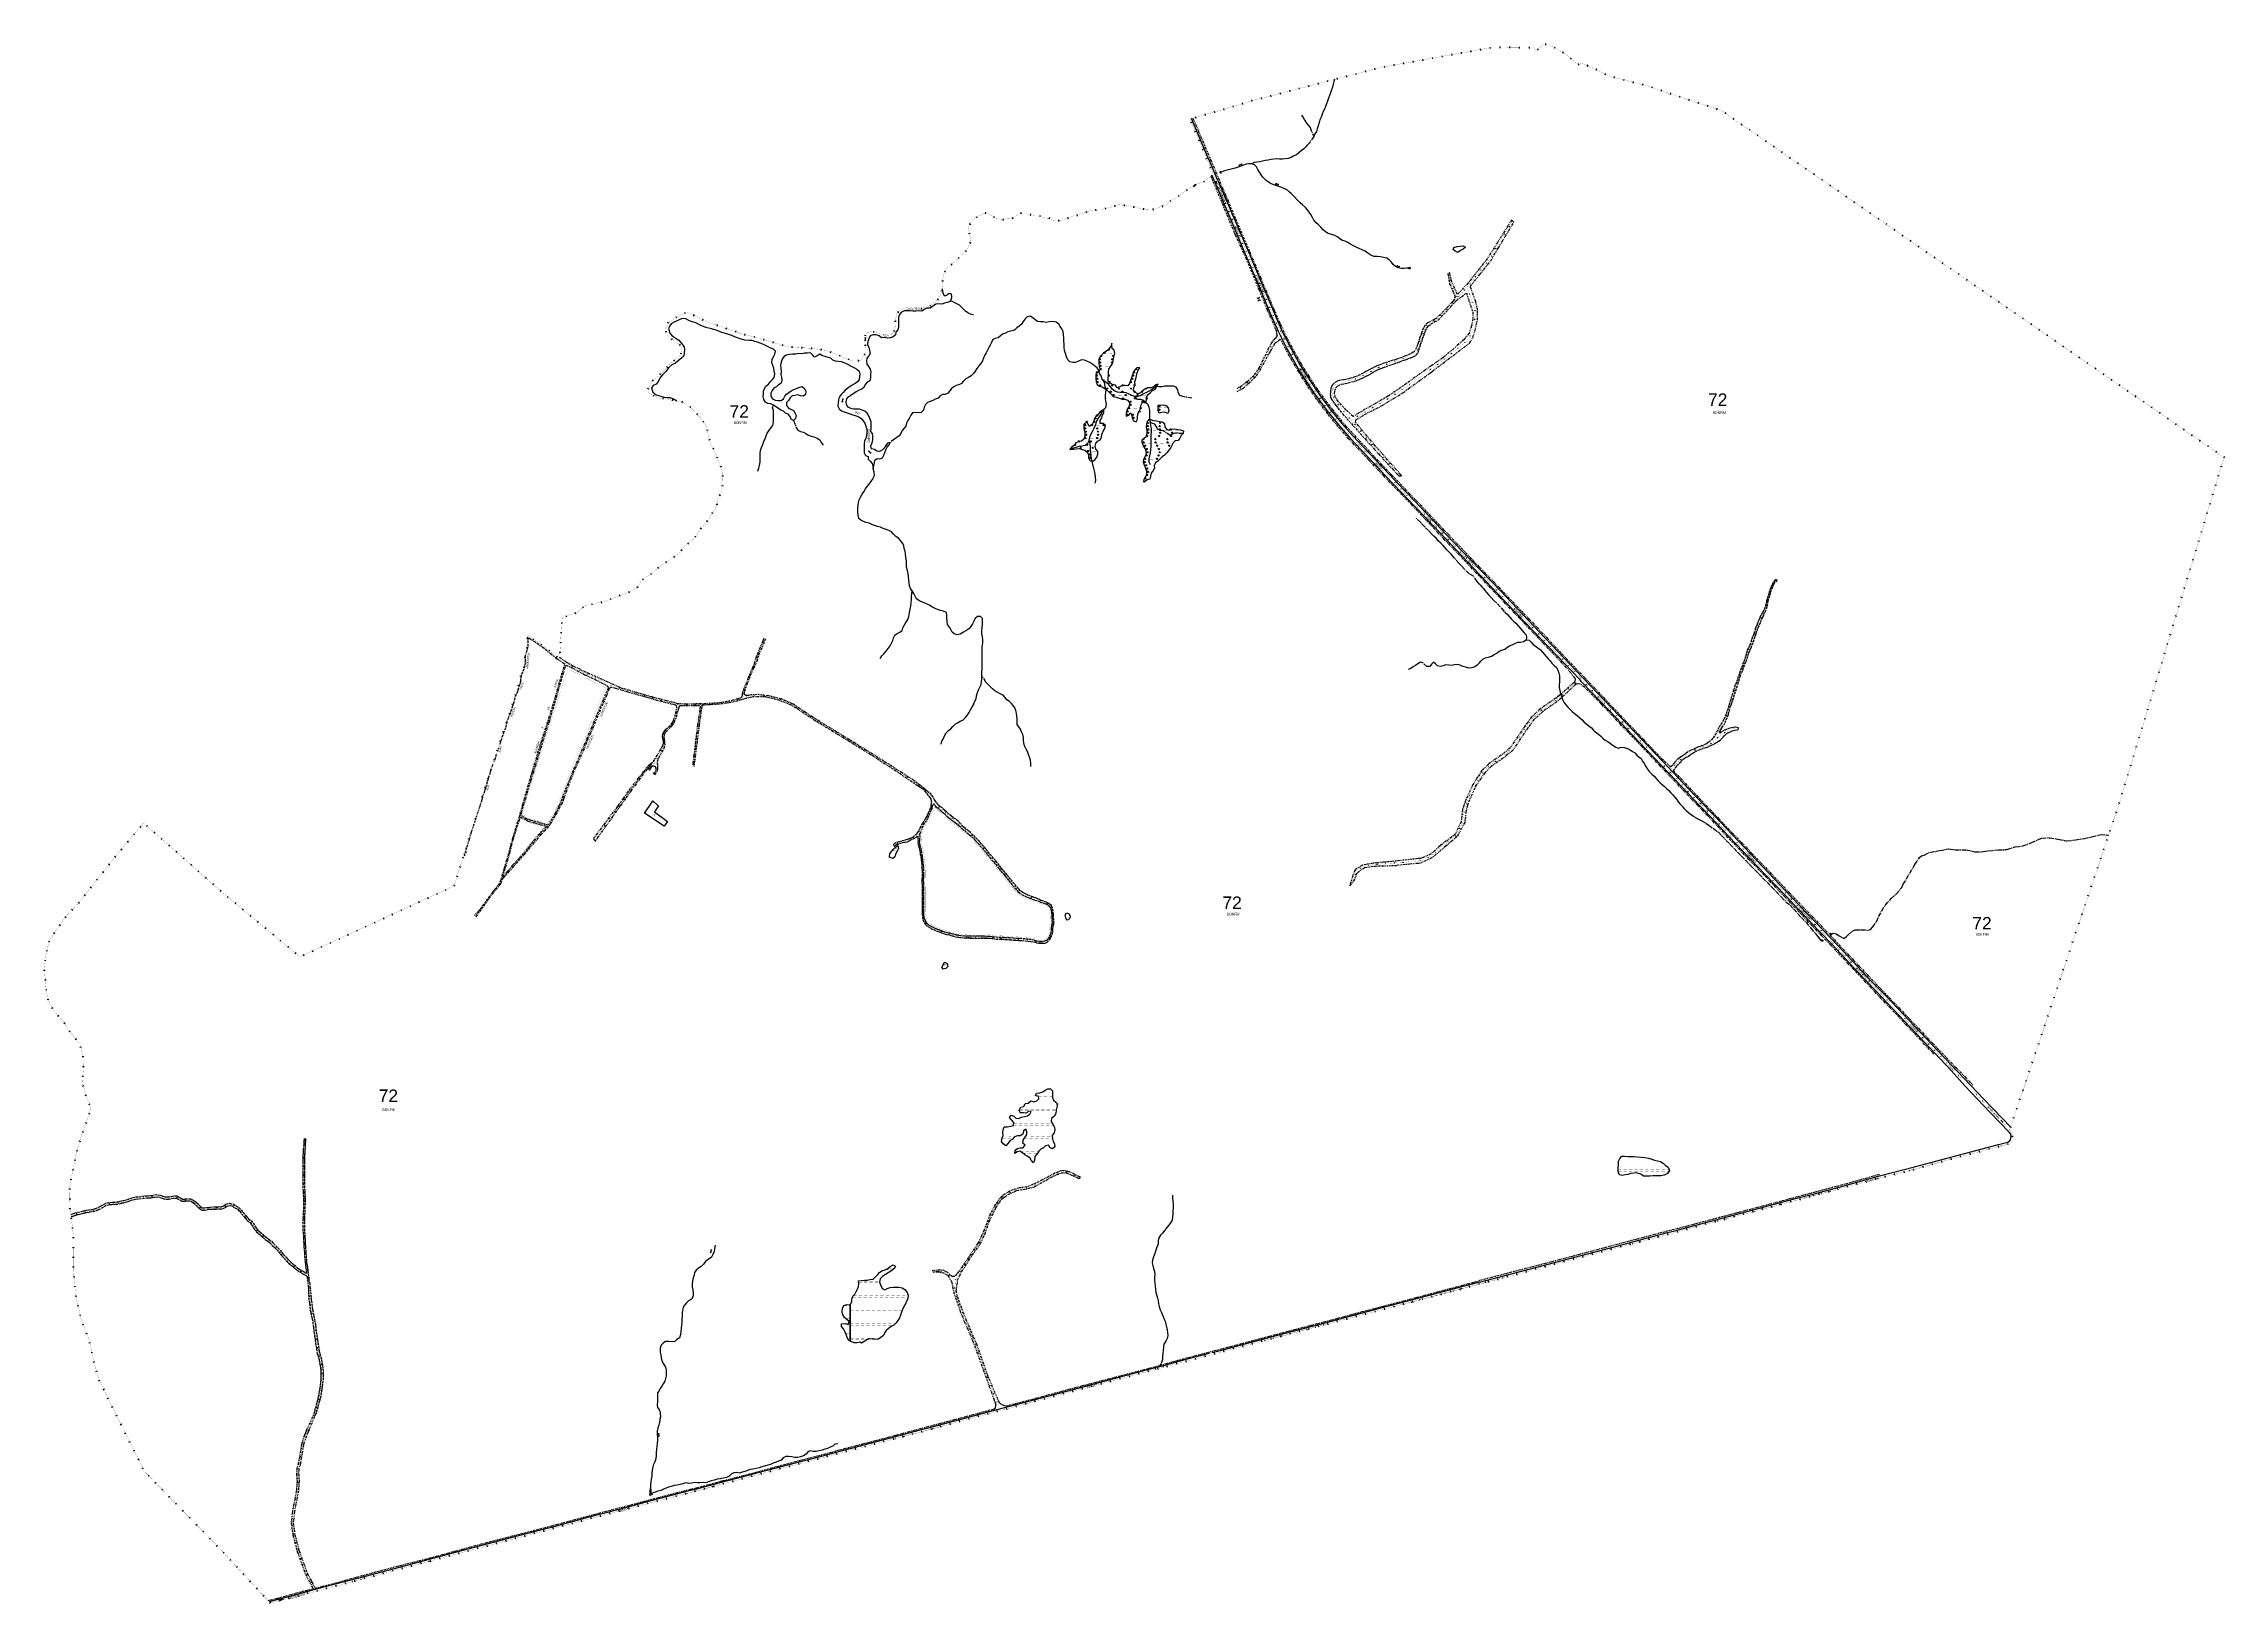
# Model space of a CAD drawing. Extents: x 208948 to 212966, y 4875285 to 4878160.
import ezdxf

# ---------------------------------------------------------------- set-up
doc = ezdxf.new("R2010")
doc.units = 0
doc.header["$LTSCALE"] = 1.5
doc.header["$MEASUREMENT"] = 0
for name, pattern in [('TRACO_00', [10, -10]), ('TRACO_12', [2.5, 2, -0.5]), ('TRACO_13', [8, 5, -1, 1, -1]), ('TRACO_25', [8, 3, -1, 1, -1, 1, -1])]:
    doc.linetypes.add(name, pattern=pattern)
for name, color, linetype in [('HD-ALAGADO-BREJO', 170, 'CONTINUOUS'), ('HD-AREA-SUJ-INUND', 160, 'CONTINUOUS'), ('HD-CURSO-INTER', 170, 'CONTINUOUS'), ('HD-CURSO-PERENE', 170, 'CONTINUOUS'), ('HD-NASCENTES-FONTES', 170, 'CONTINUOUS'), ('HD-TANQUE-PC', 170, 'CONTINUOUS'), ('HD-TXT-PERENE', 170, 'CONTINUOUS'), ('LM-LIM-SETORES-BAIRROS', 7, 'CONTINUOUS'), ('LM-TXT-LSB', 7, 'CONTINUOUS'), ('RU-QUADRA', 210, 'CONTINUOUS'), ('SV-EIXO-ROD-ESTR', 7, 'CONTINUOUS'), ('SV-EIXO-RUA-N-PAV', 6, 'CONTINUOUS'), ('SV-FX-DOM-EST', 20, 'CONTINUOUS'), ('SV-PONTE-BUEIRO', 251, 'CONTINUOUS'), ('SV-ROD-ESTADUAIS', 20, 'CONTINUOUS'), ('SV-RUA-NAO-PAV', 7, 'CONTINUOUS'), ('SV-TXT-ROD-EST', 7, 'CONTINUOUS'), ('SV-TXT-RUA-N-PAV', 7, 'CONTINUOUS')]:
    doc.layers.add(name, color=color, linetype=linetype)
doc.styles.add('ARIAL', font='ARIAL.SHX')
doc.styles.add('SWIS', font='swissko.ttf')

# ---------------------------------------------------------------- blocks, each defined once
blk = doc.blocks.new('COD035', base_point=(211155.551577, 4877937.184838))
at = {"layer": 'HD-TXT-PERENE'}
for p, q in [((211155.551577, 4877937.590569), (211157.051577, 4877937.590569)), ((211155.551577, 4877937.190569), (211161.551577, 4877937.190569)), ((211155.551577, 4877936.790569), (211157.051577, 4877936.790569))]:
    blk.add_line(p, q, dxfattribs=at)
blk.add_lwpolyline([(211159.751577, 4877936.590569), (211161.551577, 4877937.190569), (211159.751577, 4877937.790569)], dxfattribs=at)
blk = doc.blocks.new('*X1')
at = {"layer": 'HD-ALAGADO-BREJO', "const_width": 0.13}
for points in [[(211001.589427, 4877489.659078), (211002.589427, 4877489.659186)], [(211002.589427, 4877489.659186), (211007.589427, 4877489.659726)], [(211012.589427, 4877489.660266), (211018.589427, 4877489.660914)], [(211001.854014, 4877483.659047), (211002.854014, 4877483.65915)], [(211002.854014, 4877483.65915), (211007.854014, 4877483.659662)], [(211012.854014, 4877483.660174), (211018.854014, 4877483.660788)]]:
    blk.add_lwpolyline(points, dxfattribs=at)
at = {"layer": 'HD-ALAGADO-BREJO'}
for points in [[(211004.089427, 4877489.659348), (211002.589184, 4877491.909186)], [(211004.089427, 4877489.659348), (211004.089103, 4877492.659348)], [(211004.089427, 4877489.659348), (211005.589184, 4877491.90951)], [(211004.354014, 4877483.659303), (211002.853783, 4877485.90915)], [(211004.354014, 4877483.659303), (211004.353707, 4877486.659303)], [(211004.354014, 4877483.659303), (211005.853783, 4877485.909457)]]:
    blk.add_lwpolyline(points, dxfattribs=at)
blk = doc.blocks.new('*X2')
at = {"layer": 'HD-ALAGADO-BREJO', "const_width": 0.13}
for points in [[(210892.105925, 4877576.530629), (210893.105925, 4877576.530716)], [(210892.412412, 4877570.530599), (210893.412412, 4877570.530689)], [(210893.105925, 4877576.530716), (210898.105925, 4877576.53115)], [(210893.412412, 4877570.530689), (210898.412412, 4877570.531138)], [(210894.499779, 4877582.530686), (210895.499779, 4877582.530775)], [(210895.499779, 4877582.530775), (210900.499779, 4877582.531219)], [(210900.389202, 4877588.530778), (210901.389202, 4877588.530875)], [(210901.389202, 4877588.530875), (210906.389202, 4877588.531361)], [(210903.105925, 4877576.531585), (210909.105925, 4877576.532107)], [(210903.412412, 4877570.531587), (210909.412412, 4877570.532127)], [(210905.499779, 4877582.531663), (210911.499779, 4877582.532197)], [(210908.656783, 4877594.530893), (210909.656783, 4877594.531023)], [(210909.656783, 4877594.531023), (210914.656783, 4877594.531672)], [(210911.389202, 4877588.531848), (210917.389202, 4877588.532431)], [(210913.131794, 4877600.530971), (210914.131794, 4877600.531215)], [(210914.105925, 4877576.532542), (210915.105925, 4877576.532629)], [(210914.131794, 4877600.531215), (210916.131794, 4877600.531704)], [(210914.412412, 4877570.532576), (210915.412412, 4877570.532666)], [(210915.105925, 4877576.532629), (210918.105925, 4877576.53289)], [(210915.412412, 4877570.532666), (210917.412412, 4877570.532846)], [(210915.773575, 4877606.53103), (210916.156191, 4877606.531034)], [(210916.131794, 4877600.531704), (210916.488462, 4877600.531005)], [(210916.499779, 4877582.532641), (210917.499779, 4877582.53273)], [(210917.412412, 4877570.532846), (210917.481738, 4877570.530849)], [(210917.499779, 4877582.53273), (210919.499779, 4877582.532908)], [(210918.105925, 4877576.53289), (210918.907665, 4877576.530897)], [(210919.499779, 4877582.532908), (210920.135828, 4877582.530942)], [(210919.656783, 4877594.532321), (210920.600173, 4877594.531013)], [(210886.639429, 4877546.530409), (210887.639429, 4877546.530503)], [(210886.852962, 4877540.530378), (210887.852962, 4877540.530472)], [(210887.089897, 4877552.530447), (210888.089897, 4877552.530541)], [(210887.639429, 4877546.530503), (210892.639429, 4877546.53097)], [(210887.852962, 4877540.530472), (210892.852962, 4877540.530943)], [(210887.979458, 4877534.530356), (210888.979458, 4877534.530448)], [(210888.089897, 4877552.530541), (210893.089897, 4877552.531012)], [(210888.979458, 4877534.530448), (210893.979458, 4877534.530907)], [(210893.022339, 4877564.530572), (210894.022339, 4877564.530671)], [(210893.713728, 4877558.530546), (210894.713728, 4877558.530655)], [(210894.022339, 4877564.530671), (210899.022339, 4877564.531168)], [(210894.713728, 4877558.530655), (210899.713728, 4877558.531201)], [(210897.639429, 4877546.531438), (210903.639429, 4877546.532)], [(210897.852962, 4877540.531414), (210903.852962, 4877540.53198)], [(210898.089897, 4877552.531484), (210904.089897, 4877552.53205)], [(210898.979458, 4877534.531366), (210904.979458, 4877534.531916)], [(210904.022339, 4877564.531664), (210910.022339, 4877564.53226)], [(210904.713728, 4877558.531748), (210909.713728, 4877558.532294)], [(210908.639429, 4877546.532468), (210909.639429, 4877546.532561)], [(210908.852962, 4877540.532451), (210909.645024, 4877540.530606)], [(210909.089897, 4877552.532522), (210909.827582, 4877552.530674)], [(210909.639429, 4877546.532561), (210909.745013, 4877546.53064)], [(210909.713728, 4877558.532294), (210910.605226, 4877558.530715)], [(210909.979458, 4877534.532375), (210910.979458, 4877534.532467)], [(210910.979458, 4877534.532467), (210911.979458, 4877534.532558)], [(210911.979458, 4877534.532558), (210912.022128, 4877534.530597)], [(210949.279002, 4877534.530969), (210950.279002, 4877534.531114)], [(210950.279002, 4877534.531114), (210955.279002, 4877534.531836)], [(210951.506255, 4877540.531025), (210952.506255, 4877540.531178)], [(210952.506255, 4877540.531178), (210957.506255, 4877540.531946)], [(210953.413371, 4877546.531077), (210954.413371, 4877546.531236)], [(210954.413371, 4877546.531236), (210959.413371, 4877546.532035)], [(210955.083589, 4877552.531126), (210956.083589, 4877552.531287)], [(210956.083589, 4877552.531287), (210961.083589, 4877552.532093)], [(210958.976779, 4877558.531198), (210959.976779, 4877558.531374)], [(210959.976779, 4877558.531374), (210964.976779, 4877558.532252)], [(210892.84153, 4877528.530372), (210893.84153, 4877528.530453)], [(210893.84153, 4877528.530453), (210898.84153, 4877528.530857)], [(210903.84153, 4877528.53126), (210909.84153, 4877528.531745)], [(210905.218805, 4877522.530463), (210906.218805, 4877522.530526)], [(210906.218805, 4877522.530526), (210911.218805, 4877522.530843)], [(210911.945867, 4877516.530497), (210912.945867, 4877516.530562)], [(210912.945867, 4877516.530562), (210917.945867, 4877516.530888)], [(210914.84153, 4877528.532149), (210915.84153, 4877528.53223)], [(210915.84153, 4877528.53223), (210920.84153, 4877528.532633)], [(210916.218805, 4877522.531159), (210922.218805, 4877522.531539)], [(210917.372991, 4877510.530518), (210918.372991, 4877510.530575)], [(210918.372991, 4877510.530575), (210923.372991, 4877510.530858)], [(210922.945867, 4877516.531214), (210928.945867, 4877516.531606)], [(210927.218805, 4877522.531855), (210928.218805, 4877522.531919)], [(210928.218805, 4877522.531919), (210933.218805, 4877522.532235)], [(210928.372991, 4877510.531141), (210934.372991, 4877510.53148)], [(210933.720888, 4877528.530781), (210934.720888, 4877528.530872)], [(210933.945867, 4877516.531932), (210934.945867, 4877516.531997)], [(210934.337154, 4877504.530655), (210935.337154, 4877504.530722)], [(210934.720888, 4877528.530872), (210939.720888, 4877528.531328)], [(210934.945867, 4877516.531997), (210939.945867, 4877516.532323)], [(210935.337154, 4877504.530722), (210940.337154, 4877504.531055)], [(210938.218805, 4877522.532551), (210944.218805, 4877522.532931)], [(210939.372991, 4877510.531763), (210940.372991, 4877510.53182)], [(210940.372991, 4877510.53182), (210945.372991, 4877510.532102)], [(210944.720887, 4877528.531784), (210950.720887, 4877528.53233)], [(210944.945867, 4877516.532649), (210950.945867, 4877516.53304)], [(210945.337154, 4877504.531388), (210951.337154, 4877504.531788)], [(210948.467704, 4877498.530763), (210949.467704, 4877498.530855)], [(210948.681852, 4877492.530732), (210949.681852, 4877492.53083)], [(210949.218805, 4877522.533248), (210950.218805, 4877522.533311)], [(210949.467704, 4877498.530855), (210954.467704, 4877498.531311)], [(210949.681852, 4877492.53083), (210954.681852, 4877492.531317)], [(210950.218805, 4877522.533311), (210955.218805, 4877522.533627)], [(210950.372991, 4877510.532385), (210956.372991, 4877510.532725)], [(210955.720887, 4877528.532786), (210956.720887, 4877528.532877)], [(210955.945867, 4877516.533367), (210956.945867, 4877516.533432)], [(210956.337154, 4877504.532122), (210957.337154, 4877504.532189)], [(210956.720887, 4877528.532877), (210957.720887, 4877528.532969)], [(210956.945867, 4877516.533432), (210959.945867, 4877516.533627)], [(210957.337154, 4877504.532189), (210962.337154, 4877504.532522)], [(210957.720887, 4877528.532969), (210958.083099, 4877528.531024)], [(210959.467704, 4877498.531768), (210965.467704, 4877498.532316)], [(210959.681852, 4877492.531803), (210965.681852, 4877492.532388)], [(210959.945867, 4877516.533627), (210960.104323, 4877516.530979)], [(210961.372991, 4877510.533008), (210962.372991, 4877510.533064)], [(210962.372991, 4877510.533064), (210967.372991, 4877510.533347)], [(210967.337154, 4877504.532855), (210973.337154, 4877504.533255)], [(210969.685692, 4877516.531074), (210970.685692, 4877516.531181)], [(210970.467704, 4877498.532772), (210971.467704, 4877498.532864)], [(210970.685692, 4877516.531181), (210975.685692, 4877516.531715)], [(210971.467704, 4877498.532864), (210972.467704, 4877498.532955)], [(210972.372991, 4877510.53363), (210978.372991, 4877510.533969)], [(210972.467704, 4877498.532955), (210972.738601, 4877498.531006)], [(210974.328253, 4877498.531022), (210975.328253, 4877498.531226)], [(210975.328253, 4877498.531226), (210978.328253, 4877498.531837)], [(210977.124693, 4877522.531182), (210978.124693, 4877522.531286)], [(210978.124693, 4877522.531286), (210983.124693, 4877522.531806)], [(210978.328253, 4877498.531837), (210979.153047, 4877498.53107)], [(210978.337154, 4877504.533589), (210979.337154, 4877504.533655)], [(210979.337154, 4877504.533655), (210980.337154, 4877504.533722)], [(210980.337154, 4877504.533722), (210980.359431, 4877504.531115)], [(210980.685692, 4877516.532249), (210986.685692, 4877516.53289)], [(210988.124693, 4877522.532325), (210994.124693, 4877522.532949)], [(210994.625105, 4877528.53139), (210995.625105, 4877528.531598)], [(210995.625105, 4877528.531598), (210998.625104, 4877528.532223)], [(210998.625104, 4877528.532223), (210999.243501, 4877528.531436)], [(210942.43484, 4877474.530571), (210943.43484, 4877474.530773)], [(210943.133871, 4877480.530611), (210944.133871, 4877480.530704)], [(210943.43484, 4877474.530773), (210946.43484, 4877474.531381)], [(210944.133871, 4877480.530704), (210949.133871, 4877480.531171)], [(210945.446717, 4877486.530667), (210946.446717, 4877486.530761)], [(210946.43484, 4877474.531381), (210947.328271, 4877474.53062)], [(210946.446717, 4877486.530761), (210951.446717, 4877486.531228)], [(210953.071859, 4877474.530677), (210954.071859, 4877474.530812)], [(210954.071859, 4877474.530812), (210959.071859, 4877474.531487)], [(210954.133871, 4877480.531638), (210960.133871, 4877480.532199)], [(210954.144636, 4877468.530655), (210955.144636, 4877468.530801)], [(210955.144636, 4877468.530801), (210960.144636, 4877468.531533)], [(210956.446717, 4877486.531696), (210962.446717, 4877486.532257)], [(210964.071859, 4877474.532163), (210964.103661, 4877474.530788)], [(210965.133871, 4877480.532666), (210966.133871, 4877480.532759)], [(210966.133871, 4877480.532759), (210966.325455, 4877480.530843)], [(210967.446717, 4877486.532724), (210968.446717, 4877486.532818)], [(210968.446717, 4877486.532818), (210968.582882, 4877486.530898)]]:
    blk.add_lwpolyline(points, dxfattribs=at)
at = {"layer": 'HD-ALAGADO-BREJO'}
for points in [[(210894.605925, 4877576.530846), (210893.10573, 4877578.780716)], [(210894.912412, 4877570.530823), (210893.41221, 4877572.780689)], [(210894.605925, 4877576.530846), (210894.605664, 4877579.530846)], [(210894.605925, 4877576.530846), (210896.10573, 4877578.780977)], [(210894.912412, 4877570.530823), (210894.912143, 4877573.530823)], [(210894.912412, 4877570.530823), (210896.41221, 4877572.780958)], [(210896.999779, 4877582.530908), (210895.499579, 4877584.780774)], [(210896.999779, 4877582.530908), (210896.999512, 4877585.530908)], [(210896.999779, 4877582.530908), (210898.499579, 4877584.781041)], [(210902.889202, 4877588.531021), (210901.388983, 4877590.780875)], [(210902.889202, 4877588.531021), (210902.88891, 4877591.531021)], [(210902.889202, 4877588.531021), (210904.388983, 4877590.781167)], [(210911.156783, 4877594.531218), (210909.656491, 4877596.781023)], [(210911.156783, 4877594.531218), (210911.156393, 4877597.531218)], [(210911.156783, 4877594.531218), (210912.656491, 4877596.781412)], [(210915.631794, 4877600.531582), (210914.131245, 4877602.781215)], [(210916.605925, 4877576.532759), (210915.10573, 4877578.782629)], [(210916.912412, 4877570.532801), (210915.41221, 4877572.782666)], [(210915.631794, 4877600.531582), (210915.631061, 4877603.531582)], [(210915.631794, 4877600.531582), (210917.131245, 4877602.781948)], [(210916.605925, 4877576.532759), (210916.605664, 4877579.532759)], [(210916.605925, 4877576.532759), (210918.10573, 4877578.78289)], [(210916.912412, 4877570.532801), (210916.912143, 4877573.532801)], [(210916.912412, 4877570.532801), (210918.41221, 4877572.782936)], [(210918.999779, 4877582.532863), (210917.499579, 4877584.78273)], [(210918.999779, 4877582.532863), (210918.999512, 4877585.532863)], [(210918.999779, 4877582.532863), (210920.499579, 4877584.782997)], [(210889.139429, 4877546.530643), (210887.639219, 4877548.780503)], [(210889.352962, 4877540.530614), (210887.85275, 4877542.780472)], [(210889.589897, 4877552.530682), (210888.089685, 4877554.780541)], [(210890.479458, 4877534.530586), (210888.979251, 4877536.780448)], [(210889.139429, 4877546.530643), (210889.139149, 4877549.530643)], [(210889.139429, 4877546.530643), (210890.639219, 4877548.780783)], [(210889.352962, 4877540.530614), (210889.352679, 4877543.530614)], [(210889.352962, 4877540.530614), (210890.85275, 4877542.780755)], [(210889.589897, 4877552.530682), (210889.589614, 4877555.530682)], [(210889.589897, 4877552.530682), (210891.089685, 4877554.780824)], [(210890.479458, 4877534.530586), (210890.479182, 4877537.530586)], [(210890.479458, 4877534.530586), (210891.979251, 4877536.780723)], [(210895.34153, 4877528.530574), (210893.841348, 4877530.780453)], [(210895.522339, 4877564.53082), (210894.022115, 4877566.780671)], [(210896.213728, 4877558.530819), (210894.713482, 4877560.780655)], [(210895.34153, 4877528.530574), (210895.341288, 4877531.530574)], [(210895.34153, 4877528.530574), (210896.841348, 4877530.780695)], [(210895.522339, 4877564.53082), (210895.522041, 4877567.53082)], [(210895.522339, 4877564.53082), (210897.022115, 4877566.780969)], [(210896.213728, 4877558.530819), (210896.2134, 4877561.530819)], [(210896.213728, 4877558.530819), (210897.713482, 4877560.780983)], [(210911.139429, 4877546.532702), (210909.639219, 4877548.782561)], [(210912.479458, 4877534.532604), (210910.979251, 4877536.782467)], [(210911.139429, 4877546.532702), (210911.139149, 4877549.532702)], [(210911.139429, 4877546.532702), (210912.639219, 4877548.782842)], [(210912.479458, 4877534.532604), (210912.479182, 4877537.532604)], [(210912.479458, 4877534.532604), (210913.979251, 4877536.782742)], [(210917.34153, 4877528.532351), (210915.841348, 4877530.78223)], [(210917.34153, 4877528.532351), (210917.341288, 4877531.532351)], [(210917.34153, 4877528.532351), (210918.841348, 4877530.782472)], [(210936.220888, 4877528.531009), (210934.720682, 4877530.780872)], [(210936.220888, 4877528.531009), (210936.220614, 4877531.531009)], [(210936.220888, 4877528.531009), (210937.720682, 4877530.781145)], [(210951.779002, 4877534.531331), (210950.278677, 4877536.781114)], [(210951.779002, 4877534.531331), (210951.778568, 4877537.531331)], [(210951.779002, 4877534.531331), (210953.278677, 4877536.781547)], [(210954.006255, 4877540.531409), (210952.505909, 4877542.781178)], [(210954.006255, 4877540.531409), (210954.005794, 4877543.531409)], [(210954.006255, 4877540.531409), (210955.505909, 4877542.781639)], [(210955.913371, 4877546.531476), (210954.413011, 4877548.781236)], [(210955.913371, 4877546.531476), (210955.912892, 4877549.531476)], [(210955.913371, 4877546.531476), (210957.413011, 4877548.781716)], [(210957.583589, 4877552.531529), (210956.083227, 4877554.781287)], [(210958.220887, 4877528.533014), (210956.720682, 4877530.782877)], [(210957.583589, 4877552.531529), (210957.583106, 4877555.531529)], [(210957.583589, 4877552.531529), (210959.083227, 4877554.78177)], [(210958.220887, 4877528.533014), (210958.220614, 4877531.533014)], [(210958.220887, 4877528.533014), (210959.720682, 4877530.783151)], [(210961.476779, 4877558.531638), (210959.976384, 4877560.781374)], [(210961.476779, 4877558.531638), (210961.476252, 4877561.531638)], [(210961.476779, 4877558.531638), (210962.976384, 4877560.781901)], [(210997.125104, 4877528.531911), (210995.624636, 4877530.781598)], [(210997.125104, 4877528.531911), (210997.124479, 4877531.531911)], [(210997.125104, 4877528.531911), (210998.624636, 4877530.782223)], [(210907.718805, 4877522.530621), (210906.218663, 4877524.780526)], [(210907.718805, 4877522.530621), (210907.718615, 4877525.530621)], [(210907.718805, 4877522.530621), (210909.218663, 4877524.780716)], [(210914.445867, 4877516.53066), (210912.94572, 4877518.780562)], [(210914.445867, 4877516.53066), (210914.445672, 4877519.53066)], [(210914.445867, 4877516.53066), (210915.94572, 4877518.780758)], [(210919.872991, 4877510.53066), (210918.372864, 4877512.780575)], [(210919.872991, 4877510.53066), (210919.872821, 4877513.53066)], [(210919.872991, 4877510.53066), (210921.372864, 4877512.780745)], [(210929.718805, 4877522.532013), (210928.218663, 4877524.781919)], [(210929.718805, 4877522.532013), (210929.718615, 4877525.532013)], [(210929.718805, 4877522.532013), (210931.218663, 4877524.782108)], [(210936.445867, 4877516.532095), (210934.94572, 4877518.781997)], [(210936.837154, 4877504.530822), (210935.337004, 4877506.780722)], [(210936.445867, 4877516.532095), (210936.445671, 4877519.532095)], [(210936.445867, 4877516.532095), (210937.94572, 4877518.782193)], [(210936.837154, 4877504.530822), (210936.836954, 4877507.530822)], [(210936.837154, 4877504.530822), (210938.337004, 4877506.780922)], [(210941.872991, 4877510.531904), (210940.372864, 4877512.78182)], [(210941.872991, 4877510.531904), (210941.872821, 4877513.531904)], [(210941.872991, 4877510.531904), (210943.372864, 4877512.781989)], [(210947.946717, 4877486.530901), (210947.946436, 4877489.530901)], [(210950.967704, 4877498.530992), (210949.467499, 4877500.780855)], [(210951.181852, 4877492.530976), (210949.681633, 4877494.78083)], [(210951.718805, 4877522.533406), (210950.218663, 4877524.783311)], [(210950.967704, 4877498.530992), (210950.967431, 4877501.530992)], [(210950.967704, 4877498.530992), (210952.467499, 4877500.781129)], [(210951.181852, 4877492.530976), (210951.18156, 4877495.530976)], [(210951.181852, 4877492.530976), (210952.681633, 4877494.781122)], [(210951.718805, 4877522.533406), (210951.718615, 4877525.533406)], [(210951.718805, 4877522.533406), (210953.218663, 4877524.783501)], [(210958.445867, 4877516.53353), (210956.94572, 4877518.783432)], [(210958.837154, 4877504.532289), (210957.337004, 4877506.782189)], [(210958.445867, 4877516.53353), (210958.445671, 4877519.53353)], [(210958.445867, 4877516.53353), (210959.94572, 4877518.783627)], [(210958.837154, 4877504.532289), (210958.836954, 4877507.532289)], [(210958.837154, 4877504.532289), (210960.337004, 4877506.782389)], [(210963.872991, 4877510.533149), (210962.372864, 4877512.783064)], [(210963.872991, 4877510.533149), (210963.872821, 4877513.533149)], [(210963.872991, 4877510.533149), (210965.372864, 4877512.783234)], [(210969.946717, 4877486.532958), (210969.946436, 4877489.532958)], [(210972.185692, 4877516.531342), (210970.685452, 4877518.781181)], [(210972.967704, 4877498.533001), (210971.467499, 4877500.782864)], [(210972.185692, 4877516.531342), (210972.185372, 4877519.531341)], [(210972.185692, 4877516.531342), (210973.685452, 4877518.781502)], [(210972.967704, 4877498.533001), (210972.96743, 4877501.533001)], [(210972.967704, 4877498.533001), (210974.467499, 4877500.783138)], [(210976.828253, 4877498.531532), (210975.327794, 4877500.781226)], [(210976.828253, 4877498.531532), (210976.827641, 4877501.531531)], [(210976.828253, 4877498.531532), (210978.327794, 4877500.781837)], [(210979.624693, 4877522.531442), (210978.124459, 4877524.781286)], [(210980.837154, 4877504.533755), (210979.337004, 4877506.783655)], [(210979.624693, 4877522.531442), (210979.624381, 4877525.531442)], [(210979.624693, 4877522.531442), (210981.124459, 4877524.781598)], [(210980.837154, 4877504.533755), (210980.836954, 4877507.533755)], [(210980.837154, 4877504.533755), (210982.337004, 4877506.783855)], [(210944.93484, 4877474.531077), (210943.434385, 4877476.780773)], [(210945.633871, 4877480.530844), (210944.133661, 4877482.780704)], [(210944.93484, 4877474.531077), (210944.934233, 4877477.531077)], [(210944.93484, 4877474.531077), (210946.434385, 4877476.781381)], [(210945.633871, 4877480.530844), (210945.633591, 4877483.530844)], [(210945.633871, 4877480.530844), (210947.133661, 4877482.780985)], [(210947.946717, 4877486.530901), (210946.446506, 4877488.780761)], [(210947.946717, 4877486.530901), (210949.446506, 4877488.781041)], [(210955.571859, 4877474.531015), (210954.071555, 4877476.780812)], [(210956.644636, 4877468.531021), (210955.144307, 4877470.780801)], [(210955.571859, 4877474.531015), (210955.571454, 4877477.531015)], [(210955.571859, 4877474.531015), (210957.071555, 4877476.781217)], [(210956.644636, 4877468.531021), (210956.644197, 4877471.531021)], [(210956.644636, 4877468.531021), (210958.144307, 4877470.78124)], [(210967.633871, 4877480.532899), (210966.133661, 4877482.782759)], [(210967.633871, 4877480.532899), (210967.633591, 4877483.532899)], [(210967.633871, 4877480.532899), (210969.133661, 4877482.783039)], [(210969.946717, 4877486.532958), (210968.446506, 4877488.782818)], [(210969.946717, 4877486.532958), (210971.446506, 4877488.783098)]]:
    blk.add_lwpolyline(points, dxfattribs=at)
blk = doc.blocks.new('*X3')
at = {"layer": 'HD-ALAGADO-BREJO', "const_width": 0.13}
for points in [[(210864.898233, 4877455.255739), (210865.898233, 4877455.255883)], [(210865.262665, 4877449.255709), (210866.262665, 4877449.255783)], [(210865.898233, 4877455.255883), (210870.898233, 4877455.256605)], [(210866.262665, 4877449.255783), (210871.262665, 4877449.256153)], [(210868.123719, 4877461.255804), (210869.123719, 4877461.256169)], [(210869.123719, 4877461.256169), (210869.622837, 4877461.255819)], [(210876.262665, 4877449.256522), (210882.262665, 4877449.256966)], [(210876.937789, 4877455.255859), (210877.937789, 4877455.255945)], [(210877.937789, 4877455.255945), (210882.937789, 4877455.256373)], [(210881.694858, 4877461.25594), (210882.694858, 4877461.256064)], [(210882.694858, 4877461.256064), (210887.694858, 4877461.256686)], [(210883.92105, 4877467.255995), (210884.92105, 4877467.256124)], [(210884.92105, 4877467.256124), (210889.92105, 4877467.256771)], [(210887.238336, 4877473.256061), (210888.238336, 4877473.256195)], [(210887.262665, 4877449.257335), (210888.262665, 4877449.257409)], [(210887.937789, 4877455.256802), (210893.937789, 4877455.257316)], [(210888.238336, 4877473.256195), (210893.238336, 4877473.256868)], [(210888.262665, 4877449.257409), (210893.262665, 4877449.257778)], [(210892.694858, 4877461.257308), (210894.694858, 4877461.257556)], [(210893.550485, 4877479.256157), (210894.550485, 4877479.256318)], [(210894.550485, 4877479.256318), (210899.550485, 4877479.25712)], [(210894.694858, 4877461.257556), (210894.711601, 4877461.25607)], [(210894.92105, 4877467.257418), (210895.92105, 4877467.257547)], [(210895.92105, 4877467.257547), (210895.944838, 4877467.256115)], [(210898.238336, 4877473.25754), (210898.361634, 4877473.256172)], [(210898.262665, 4877449.258148), (210902.262665, 4877449.258444)], [(210898.937789, 4877455.257745), (210899.937789, 4877455.25783)], [(210899.937789, 4877455.25783), (210903.937789, 4877455.258173)], [(210902.262665, 4877449.258444), (210902.569546, 4877449.256082)], [(210903.937789, 4877455.258173), (210904.538845, 4877455.256135)], [(210840.07734, 4877413.255259), (210841.07734, 4877413.255372)], [(210841.07734, 4877413.255372), (210846.07734, 4877413.255936)], [(210846.742879, 4877419.255359), (210847.742879, 4877419.255431)], [(210847.742879, 4877419.255431), (210852.742879, 4877419.255792)], [(210851.07734, 4877413.256501), (210855.07734, 4877413.256952)], [(210853.606253, 4877425.255461), (210854.606253, 4877425.255537)], [(210854.606253, 4877425.255537), (210859.606253, 4877425.255917)], [(210855.07734, 4877413.256952), (210855.911844, 4877413.255418)], [(210856.640524, 4877413.255425), (210857.640524, 4877413.255507)], [(210857.640524, 4877413.255507), (210862.640524, 4877413.255918)], [(210857.742879, 4877419.256152), (210863.742879, 4877419.256584)], [(210864.606253, 4877425.256298), (210870.606253, 4877425.256754)], [(210864.942825, 4877431.255607), (210865.942825, 4877431.255688)], [(210865.942825, 4877431.255688), (210870.942825, 4877431.256094)], [(210866.299789, 4877443.255687), (210867.299789, 4877443.255765)], [(210866.653537, 4877437.255657), (210867.653537, 4877437.255738)], [(210867.299789, 4877443.255765), (210872.299789, 4877443.256157)], [(210867.640524, 4877413.25633), (210873.640524, 4877413.256823)], [(210867.653537, 4877437.255738), (210872.653537, 4877437.256143)], [(210868.742879, 4877419.256945), (210869.742879, 4877419.257017)], [(210869.742879, 4877419.257017), (210874.742879, 4877419.257377)], [(210875.606253, 4877425.257135), (210876.606253, 4877425.257211)], [(210875.942825, 4877431.2565), (210881.942825, 4877431.256988)], [(210876.606253, 4877425.257211), (210881.606253, 4877425.257591)], [(210877.299789, 4877443.256548), (210883.299789, 4877443.257018)], [(210877.653537, 4877437.256547), (210883.653537, 4877437.257033)], [(210878.640524, 4877413.257234), (210879.640524, 4877413.257316)], [(210879.640524, 4877413.257316), (210884.640524, 4877413.257727)], [(210879.742879, 4877419.257738), (210885.742879, 4877419.25817)], [(210886.606253, 4877425.257971), (210888.606253, 4877425.258124)], [(210886.942825, 4877431.257394), (210887.942825, 4877431.257475)], [(210887.942825, 4877431.257475), (210892.942825, 4877431.257881)], [(210888.299789, 4877443.25741), (210889.299789, 4877443.257488)], [(210888.606253, 4877425.258124), (210888.762981, 4877425.255812)], [(210888.653537, 4877437.257437), (210889.653537, 4877437.257518)], [(210889.299789, 4877443.257488), (210894.299789, 4877443.25788)], [(210889.653537, 4877437.257518), (210894.653537, 4877437.257923)], [(210899.299789, 4877443.258272), (210899.431674, 4877443.256018)], [(210870.199566, 4877407.255528), (210871.199566, 4877407.255627)], [(210871.199566, 4877407.255627), (210876.199566, 4877407.256126)], [(210873.407513, 4877401.255527), (210874.407513, 4877401.255637)], [(210873.860813, 4877395.255498), (210874.860813, 4877395.255622)], [(210874.407513, 4877401.255637), (210879.407513, 4877401.256188)], [(210874.860813, 4877395.255622), (210879.860813, 4877395.256242)], [(210881.199566, 4877407.256624), (210887.199566, 4877407.257222)], [(210884.407513, 4877401.25674), (210889.407513, 4877401.257291)], [(210884.860812, 4877395.256862), (210886.860812, 4877395.25711)], [(210886.860812, 4877395.25711), (210886.954682, 4877395.255629)], [(210889.407513, 4877401.257291), (210889.988896, 4877401.255693)]]:
    blk.add_lwpolyline(points, dxfattribs=at)
at = {"layer": 'HD-ALAGADO-BREJO'}
for points in [[(210867.398233, 4877455.2561), (210865.897908, 4877457.505883)], [(210867.762665, 4877449.255894), (210866.262499, 4877451.505783)], [(210867.398233, 4877455.2561), (210867.3978, 4877458.2561)], [(210867.398233, 4877455.2561), (210868.897908, 4877457.506316)], [(210867.762665, 4877449.255894), (210867.762443, 4877452.255894)], [(210867.762665, 4877449.255894), (210869.262499, 4877451.506005)], [(210870.623719, 4877461.256717), (210869.122897, 4877463.506169)], [(210870.623719, 4877461.256717), (210870.622623, 4877464.256717)], [(210870.623719, 4877461.256717), (210872.122897, 4877463.507265)], [(210879.437789, 4877455.256073), (210877.937596, 4877457.505945)], [(210879.437789, 4877455.256073), (210879.437532, 4877458.256073)], [(210879.437789, 4877455.256073), (210880.937596, 4877457.506202)], [(210884.194858, 4877461.25625), (210882.694579, 4877463.506064)], [(210884.194858, 4877461.25625), (210884.194485, 4877464.25625)], [(210884.194858, 4877461.25625), (210885.694579, 4877463.506437)], [(210886.42105, 4877467.256318), (210884.920759, 4877469.506124)], [(210886.42105, 4877467.256318), (210886.420662, 4877470.256318)], [(210886.42105, 4877467.256318), (210887.920759, 4877469.506512)], [(210889.738336, 4877473.256397), (210888.238034, 4877475.506195)], [(210889.762665, 4877449.25752), (210888.262499, 4877451.507409)], [(210889.738336, 4877473.256397), (210889.737933, 4877476.256397)], [(210889.738336, 4877473.256397), (210891.238034, 4877475.506599)], [(210889.762665, 4877449.25752), (210889.762443, 4877452.25752)], [(210889.762665, 4877449.25752), (210891.262499, 4877451.507631)], [(210896.050485, 4877479.256558), (210894.550124, 4877481.506318)], [(210896.050485, 4877479.256558), (210896.050004, 4877482.256558)], [(210896.050485, 4877479.256558), (210897.550124, 4877481.506799)], [(210901.437789, 4877455.257959), (210899.937596, 4877457.50783)], [(210901.437789, 4877455.257959), (210901.437532, 4877458.257959)], [(210901.437789, 4877455.257959), (210902.937596, 4877457.508087)], [(210842.57734, 4877413.255541), (210841.077086, 4877415.505372)], [(210842.57734, 4877413.255541), (210842.577002, 4877416.255541)], [(210842.57734, 4877413.255541), (210844.077086, 4877415.505711)], [(210849.242879, 4877419.255539), (210847.742717, 4877421.505431)], [(210849.242879, 4877419.255539), (210849.242663, 4877422.255539)], [(210849.242879, 4877419.255539), (210850.742717, 4877421.505647)], [(210856.106253, 4877425.255651), (210854.606082, 4877427.505537)], [(210856.106253, 4877425.255651), (210856.106025, 4877428.255651)], [(210856.106253, 4877425.255651), (210857.606082, 4877427.505765)], [(210859.140524, 4877413.255631), (210857.640339, 4877415.505507)], [(210859.140524, 4877413.255631), (210859.140278, 4877416.255631)], [(210859.140524, 4877413.255631), (210860.640339, 4877415.505754)], [(210867.442825, 4877431.25581), (210865.942642, 4877433.505688)], [(210868.799789, 4877443.255882), (210867.299613, 4877445.505765)], [(210867.442825, 4877431.25581), (210867.442582, 4877434.25581)], [(210867.442825, 4877431.25581), (210868.942642, 4877433.505932)], [(210869.153537, 4877437.255859), (210867.653355, 4877439.505738)], [(210868.799789, 4877443.255882), (210868.799554, 4877446.255882)], [(210868.799789, 4877443.255882), (210870.299613, 4877445.506)], [(210869.153537, 4877437.255859), (210869.153294, 4877440.255859)], [(210869.153537, 4877437.255859), (210870.653355, 4877439.505981)], [(210871.242879, 4877419.257125), (210869.742717, 4877421.507017)], [(210872.699566, 4877407.255777), (210871.199342, 4877409.505627)], [(210871.242879, 4877419.257125), (210871.242663, 4877422.257125)], [(210871.242879, 4877419.257125), (210872.742717, 4877421.507233)], [(210872.699566, 4877407.255777), (210872.699267, 4877410.255777)], [(210872.699566, 4877407.255777), (210874.199342, 4877409.505926)], [(210878.106253, 4877425.257325), (210876.606082, 4877427.507211)], [(210878.106253, 4877425.257325), (210878.106025, 4877428.257325)], [(210878.106253, 4877425.257325), (210879.606082, 4877427.507439)], [(210881.140524, 4877413.25744), (210879.640339, 4877415.507316)], [(210881.140524, 4877413.25744), (210881.140278, 4877416.25744)], [(210881.140524, 4877413.25744), (210882.640339, 4877415.507563)], [(210889.442825, 4877431.257597), (210887.942642, 4877433.507475)], [(210890.799789, 4877443.257606), (210889.299613, 4877445.507488)], [(210889.442825, 4877431.257597), (210889.442581, 4877434.257597)], [(210889.442825, 4877431.257597), (210890.942642, 4877433.507719)], [(210891.153537, 4877437.25764), (210889.653355, 4877439.507518)], [(210890.799789, 4877443.257606), (210890.799554, 4877446.257606)], [(210890.799789, 4877443.257606), (210892.299613, 4877445.507723)], [(210891.153537, 4877437.25764), (210891.153294, 4877440.25764)], [(210891.153537, 4877437.25764), (210892.653355, 4877439.507761)], [(210875.907513, 4877401.255802), (210874.407265, 4877403.505637)], [(210876.360813, 4877395.255808), (210874.860534, 4877397.505622)], [(210875.907513, 4877401.255802), (210875.907182, 4877404.255802)], [(210875.907513, 4877401.255802), (210877.407265, 4877403.505968)], [(210876.360813, 4877395.255808), (210876.360441, 4877398.255808)], [(210876.360813, 4877395.255808), (210877.860534, 4877397.505994)]]:
    blk.add_lwpolyline(points, dxfattribs=at)
blk = doc.blocks.new('*X4')
at = {"layer": 'HD-ALAGADO-BREJO', "const_width": 0.13}
for points in [[(210980.196633, 4877453.216948), (210981.196633, 4877453.217026)], [(210980.524329, 4877459.216985), (210981.524329, 4877459.217063)], [(210981.196633, 4877453.217026), (210986.196633, 4877453.217412)], [(210981.524329, 4877459.217063), (210986.524329, 4877459.217457)], [(210983.374324, 4877465.217046), (210984.374324, 4877465.217188)], [(210984.374324, 4877465.217188), (210989.374324, 4877465.217895)], [(210991.196633, 4877453.217798), (210997.196633, 4877453.218262)], [(210991.524329, 4877459.21785), (210997.524329, 4877459.218323)], [(211002.196633, 4877453.218648), (211003.196633, 4877453.218726)], [(211002.524329, 4877459.218716), (211003.524329, 4877459.218795)], [(211003.196633, 4877453.218726), (211008.196633, 4877453.219112)], [(211003.524329, 4877459.218795), (211008.524329, 4877459.219188)], [(211013.196633, 4877453.219498), (211014.196633, 4877453.219576)], [(211014.196633, 4877453.219576), (211014.265604, 4877453.217289)], [(210972.037989, 4877429.216735), (210973.037989, 4877429.21679)], [(210972.63758, 4877423.216708), (210973.63758, 4877423.216768)], [(210973.037989, 4877429.21679), (210978.037989, 4877429.217068)], [(210973.63758, 4877423.216768), (210978.63758, 4877423.217072)], [(210975.521597, 4877417.216704), (210976.521597, 4877417.216768)], [(210976.521597, 4877417.216768), (210981.521597, 4877417.217087)], [(210978.646922, 4877411.216702), (210979.646922, 4877411.216771)], [(210979.105186, 4877435.216838), (210980.105186, 4877435.216895)], [(210979.646922, 4877411.216771), (210984.646921, 4877411.217115)], [(210980.105186, 4877435.216895), (210985.105186, 4877435.21718)], [(210981.074734, 4877447.216924), (210982.074734, 4877447.216996)], [(210981.144796, 4877441.216892), (210982.144796, 4877441.216947)], [(210982.074734, 4877447.216996), (210987.074734, 4877447.217352)], [(210982.144796, 4877441.216947), (210987.144796, 4877441.217226)], [(210983.037989, 4877429.217346), (210989.037989, 4877429.21768)], [(210983.63758, 4877423.217375), (210989.63758, 4877423.217738)], [(210986.521597, 4877417.217407), (210992.521597, 4877417.217791)], [(210989.646921, 4877411.217459), (210995.646921, 4877411.217872)], [(210990.105186, 4877435.217464), (210996.105186, 4877435.217805)], [(210992.074734, 4877447.217709), (210998.074734, 4877447.218137)], [(210992.144796, 4877441.217504), (210998.144796, 4877441.217837)], [(210994.037989, 4877429.217957), (210995.037989, 4877429.218013)], [(210994.63758, 4877423.218041), (210995.63758, 4877423.218102)], [(210995.037989, 4877429.218013), (211000.037989, 4877429.218291)], [(210995.63758, 4877423.218102), (211000.63758, 4877423.218405)], [(210997.521597, 4877417.21811), (210998.521597, 4877417.218174)], [(210998.521597, 4877417.218174), (211003.521597, 4877417.218494)], [(211000.646921, 4877411.218216), (211001.646921, 4877411.218284)], [(211001.105186, 4877435.21809), (211002.105186, 4877435.218146)], [(211001.646921, 4877411.218284), (211006.646921, 4877411.218628)], [(211002.105186, 4877435.218146), (211007.105186, 4877435.218431)], [(211003.074734, 4877447.218494), (211004.074734, 4877447.218565)], [(211003.144796, 4877441.218116), (211004.144796, 4877441.218171)], [(211004.074734, 4877447.218565), (211009.074734, 4877447.218922)], [(211004.144796, 4877441.218171), (211009.144796, 4877441.218449)], [(211005.037989, 4877429.218569), (211011.037989, 4877429.218902)], [(211005.63758, 4877423.218708), (211011.63758, 4877423.219072)], [(211008.521597, 4877417.218813), (211014.521597, 4877417.219197)], [(211011.646921, 4877411.218972), (211017.646921, 4877411.219385)], [(211012.105186, 4877435.218715), (211018.105186, 4877435.219056)], [(211014.074734, 4877447.219278), (211020.074734, 4877447.219706)], [(211014.144796, 4877441.218727), (211020.144796, 4877441.219061)], [(211016.037989, 4877429.21918), (211017.037989, 4877429.219236)], [(211016.63758, 4877423.219375), (211017.63758, 4877423.219436)], [(211017.037989, 4877429.219236), (211022.037989, 4877429.219514)], [(211017.63758, 4877423.219436), (211022.63758, 4877423.219739)], [(211019.521597, 4877417.219517), (211020.521597, 4877417.219581)], [(211020.521597, 4877417.219581), (211025.521597, 4877417.2199)], [(211022.370975, 4877447.217337), (211023.370975, 4877447.217433)], [(211023.105186, 4877435.219341), (211024.105186, 4877435.219398)], [(211023.370975, 4877447.217433), (211028.370975, 4877447.21791)], [(211024.105186, 4877435.219398), (211029.105186, 4877435.219682)], [(211025.144796, 4877441.219339), (211026.144796, 4877441.219395)], [(211026.144796, 4877441.219395), (211031.144796, 4877441.219673)], [(211027.037989, 4877429.219791), (211033.037989, 4877429.220125)], [(211027.63758, 4877423.220042), (211028.585681, 4877423.217267)], [(211033.370975, 4877447.218387), (211039.370975, 4877447.218959)], [(211034.105186, 4877435.219966), (211040.105186, 4877435.220307)], [(211036.144796, 4877441.219951), (211042.144796, 4877441.220285)], [(211038.037989, 4877429.220403), (211038.960321, 4877429.217404)], [(211044.370975, 4877447.219436), (211044.586494, 4877447.217559)], [(211047.144796, 4877441.220563), (211047.954597, 4877441.21756)], [(210974.745185, 4877387.216531), (210975.745185, 4877387.216626)], [(210975.065447, 4877393.216567), (210976.065447, 4877393.216651)], [(210975.745185, 4877387.216626), (210980.745185, 4877387.217102)], [(210976.065447, 4877393.216651), (210981.065447, 4877393.21707)], [(210977.072549, 4877381.216521), (210978.072549, 4877381.216629)], [(210978.065252, 4877399.21663), (210979.065252, 4877399.216709)], [(210978.072549, 4877381.216629), (210983.072548, 4877381.217169)], [(210979.065252, 4877399.216709), (210984.065252, 4877399.217104)], [(210979.330124, 4877375.216511), (210980.330124, 4877375.21663)], [(210980.013921, 4877405.216683), (210981.013921, 4877405.216756)], [(210980.330124, 4877375.21663), (210985.330124, 4877375.217223)], [(210980.575969, 4877369.21649), (210981.575969, 4877369.216637)], [(210981.013921, 4877405.216756), (210986.013921, 4877405.217125)], [(210981.575969, 4877369.216637), (210986.575969, 4877369.217371)], [(210985.745185, 4877387.217578), (210991.745185, 4877387.218149)], [(210986.065447, 4877393.217489), (210992.065447, 4877393.217993)], [(210988.072548, 4877381.217708), (210994.072548, 4877381.218356)], [(210989.065252, 4877399.217499), (210995.065252, 4877399.217972)], [(210990.330124, 4877375.217817), (210993.330123, 4877375.218174)], [(210991.013921, 4877405.217494), (210997.013921, 4877405.217936)], [(210993.330123, 4877375.218174), (210993.603651, 4877375.216653)], [(210996.745185, 4877387.218625), (210997.05942, 4877387.216754)], [(210997.065447, 4877393.218412), (210998.065447, 4877393.218496)], [(210998.065447, 4877393.218496), (211003.065447, 4877393.218915)], [(211000.065252, 4877399.218367), (211001.065252, 4877399.218446)], [(211001.065252, 4877399.218446), (211006.065252, 4877399.218841)], [(211002.013921, 4877405.218305), (211003.013921, 4877405.218379)], [(211003.013921, 4877405.218379), (211008.013921, 4877405.218748)], [(211013.013921, 4877405.219116), (211017.013921, 4877405.219411)], [(211017.013921, 4877405.219411), (211017.474849, 4877405.217057)], [(210975.96449, 4877357.216378), (210976.96449, 4877357.216519)], [(210976.96449, 4877357.216519), (210981.96449, 4877357.217221)], [(210979.243231, 4877363.216444), (210980.243231, 4877363.216597)], [(210980.243231, 4877363.216597), (210985.243231, 4877363.217364)]]:
    blk.add_lwpolyline(points, dxfattribs=at)
at = {"layer": 'HD-ALAGADO-BREJO'}
for points in [[(210982.696633, 4877453.217142), (210981.196459, 4877455.467026)], [(210983.024329, 4877459.217181), (210981.524152, 4877461.467063)], [(210983.574734, 4877447.217103), (210982.074574, 4877449.466996)], [(210982.696633, 4877453.217142), (210982.696401, 4877456.217142)], [(210982.696633, 4877453.217142), (210984.196459, 4877455.467257)], [(210983.024329, 4877459.217181), (210983.024093, 4877462.217181)], [(210983.024329, 4877459.217181), (210984.524152, 4877461.467299)], [(210983.574734, 4877447.217103), (210983.57452, 4877450.217103)], [(210983.574734, 4877447.217103), (210985.074574, 4877449.46721)], [(210985.874324, 4877465.2174), (210984.374006, 4877467.467188)], [(210985.874324, 4877465.2174), (210985.8739, 4877468.2174)], [(210985.874324, 4877465.2174), (210987.374006, 4877467.467612)], [(211004.696633, 4877453.218841), (211003.196459, 4877455.468726)], [(211005.024329, 4877459.218913), (211003.524151, 4877461.468795)], [(211005.574734, 4877447.218672), (211004.074574, 4877449.468565)], [(211004.696633, 4877453.218841), (211004.696401, 4877456.218841)], [(211004.696633, 4877453.218841), (211006.196459, 4877455.468957)], [(211005.024329, 4877459.218913), (211005.024092, 4877462.218913)], [(211005.024329, 4877459.218913), (211006.524151, 4877461.469031)], [(211005.574734, 4877447.218672), (211005.57452, 4877450.218672)], [(211005.574734, 4877447.218672), (211007.074574, 4877449.468779)], [(211024.870975, 4877447.217576), (211023.37076, 4877449.467433)], [(211024.870975, 4877447.217576), (211024.870689, 4877450.217576)], [(211024.870975, 4877447.217576), (211026.37076, 4877449.467719)], [(210974.537989, 4877429.216874), (210973.037864, 4877431.46679)], [(210975.13758, 4877423.216859), (210973.637443, 4877425.466768)], [(210974.537989, 4877429.216874), (210974.537822, 4877432.216874)], [(210974.537989, 4877429.216874), (210976.037864, 4877431.466957)], [(210975.13758, 4877423.216859), (210975.137398, 4877426.216859)], [(210975.13758, 4877423.216859), (210976.637443, 4877425.46695)], [(210978.021597, 4877417.216863), (210976.521453, 4877419.466768)], [(210978.021597, 4877417.216863), (210978.021405, 4877420.216863)], [(210978.021597, 4877417.216863), (210979.521453, 4877419.466959)], [(210981.146922, 4877411.216874), (210979.646767, 4877413.466771)], [(210981.605186, 4877435.216981), (210980.105058, 4877437.466895)], [(210981.146922, 4877411.216874), (210981.146715, 4877414.216874)], [(210981.146922, 4877411.216874), (210982.646767, 4877413.466977)], [(210981.605186, 4877435.216981), (210981.605016, 4877438.216981)], [(210981.605186, 4877435.216981), (210983.105058, 4877437.467066)], [(210983.644796, 4877441.217031), (210982.144671, 4877443.466947)], [(210983.644796, 4877441.217031), (210983.644629, 4877444.217031)], [(210983.644796, 4877441.217031), (210985.144671, 4877443.467114)], [(210996.537989, 4877429.218096), (210995.037864, 4877431.468013)], [(210997.13758, 4877423.218193), (210995.637443, 4877425.468102)], [(210996.537989, 4877429.218096), (210996.537822, 4877432.218096)], [(210996.537989, 4877429.218096), (210998.037864, 4877431.46818)], [(210997.13758, 4877423.218193), (210997.137398, 4877426.218193)], [(210997.13758, 4877423.218193), (210998.637443, 4877425.468284)], [(211000.021597, 4877417.21827), (210998.521453, 4877419.468174)], [(211000.021597, 4877417.21827), (211000.021405, 4877420.21827)], [(211000.021597, 4877417.21827), (211001.521453, 4877419.468366)], [(211003.146921, 4877411.218388), (211001.646767, 4877413.468284)], [(211003.605186, 4877435.218232), (211002.105058, 4877437.468146)], [(211003.146921, 4877411.218388), (211003.146715, 4877414.218388)], [(211003.146921, 4877411.218388), (211004.646767, 4877413.468491)], [(211003.605186, 4877435.218232), (211003.605016, 4877438.218232)], [(211003.605186, 4877435.218232), (211005.105058, 4877437.468317)], [(211005.644796, 4877441.218255), (211004.144671, 4877443.468171)], [(211005.644796, 4877441.218255), (211005.644629, 4877444.218255)], [(211005.644796, 4877441.218255), (211007.144671, 4877443.468338)], [(211018.537989, 4877429.219319), (211017.037864, 4877431.469236)], [(211019.13758, 4877423.219527), (211017.637443, 4877425.469436)], [(211018.537989, 4877429.219319), (211018.537822, 4877432.219319)], [(211018.537989, 4877429.219319), (211020.037864, 4877431.469402)], [(211019.13758, 4877423.219527), (211019.137398, 4877426.219527)], [(211019.13758, 4877423.219527), (211020.637443, 4877425.469618)], [(211022.021597, 4877417.219677), (211020.521453, 4877419.469581)], [(211022.021597, 4877417.219677), (211022.021405, 4877420.219677)], [(211022.021597, 4877417.219677), (211023.521453, 4877419.469772)], [(211025.605186, 4877435.219483), (211024.105058, 4877437.469398)], [(211025.605186, 4877435.219483), (211025.605016, 4877438.219483)], [(211025.605186, 4877435.219483), (211027.105058, 4877437.469568)], [(211027.644796, 4877441.219478), (211026.144671, 4877443.469395)], [(211027.644796, 4877441.219478), (211027.644629, 4877444.219478)], [(211027.644796, 4877441.219478), (211029.144671, 4877443.469562)], [(210977.245185, 4877387.216769), (210975.744971, 4877389.466626)], [(210977.565447, 4877393.216777), (210976.065258, 4877395.466651)], [(210977.245185, 4877387.216769), (210977.244899, 4877390.216769)], [(210977.245185, 4877387.216769), (210978.744971, 4877389.466912)], [(210977.565447, 4877393.216777), (210977.565195, 4877396.216777)], [(210977.565447, 4877393.216777), (210979.065258, 4877395.466902)], [(210979.572549, 4877381.216791), (210978.072306, 4877383.466629)], [(210980.565252, 4877399.216827), (210979.065074, 4877401.466709)], [(210979.572549, 4877381.216791), (210979.572225, 4877384.216791)], [(210979.572549, 4877381.216791), (210981.072306, 4877383.466953)], [(210981.830124, 4877375.216808), (210980.329856, 4877377.46663)], [(210980.565252, 4877399.216827), (210980.565015, 4877402.216827)], [(210980.565252, 4877399.216827), (210982.065074, 4877401.466946)], [(210982.513921, 4877405.216867), (210981.013756, 4877407.466756)], [(210983.075969, 4877369.216857), (210981.575639, 4877371.466637)], [(210981.830124, 4877375.216808), (210981.829767, 4877378.216808)], [(210981.830124, 4877375.216808), (210983.329856, 4877377.466986)], [(210982.513921, 4877405.216867), (210982.5137, 4877408.216867)], [(210982.513921, 4877405.216867), (210984.013755, 4877407.466978)], [(210983.075969, 4877369.216857), (210983.075529, 4877372.216857)], [(210983.075969, 4877369.216857), (210984.575639, 4877371.467077)], [(210999.565447, 4877393.218621), (210998.065258, 4877395.468496)], [(210999.565447, 4877393.218621), (210999.565195, 4877396.218621)], [(210999.565447, 4877393.218621), (211001.065258, 4877395.468747)], [(211002.565252, 4877399.218564), (211001.065074, 4877401.468446)], [(211002.565252, 4877399.218564), (211002.565015, 4877402.218564)], [(211002.565252, 4877399.218564), (211004.065074, 4877401.468683)], [(211004.513921, 4877405.218489), (211003.013755, 4877407.468379)], [(211004.513921, 4877405.218489), (211004.5137, 4877408.218489)], [(211004.513921, 4877405.218489), (211006.013755, 4877407.4686)], [(210978.46449, 4877357.216729), (210976.964174, 4877359.466519)], [(210978.46449, 4877357.216729), (210978.464068, 4877360.216729)], [(210978.46449, 4877357.216729), (210979.964174, 4877359.46694)], [(210981.743231, 4877363.216827), (210980.242886, 4877365.466597)], [(210981.743231, 4877363.216827), (210981.742771, 4877366.216827)], [(210981.743231, 4877363.216827), (210983.242886, 4877365.467057)]]:
    blk.add_lwpolyline(points, dxfattribs=at)
blk = doc.blocks.new('COD025', base_point=(211464.556528, 4877745.719672))
at = {"layer": 'HD-NASCENTES-FONTES'}
blk.add_lwpolyline([(211463.372317, 4877744.822011), (211463.227704, 4877745.055445), (211463.109887, 4877745.303561), (211463.0742, 4877745.486123), (211463.071553, 4877745.856946), (211463.095551, 4877746.107602), (211463.193116, 4877746.381439), (211463.317032, 4877746.5909), (211463.437725, 4877746.749374), (211463.657535, 4877746.934416), (211463.925227, 4877747.092248), (211464.188073, 4877747.195087), (211464.336422, 4877747.209655), (211464.548963, 4877747.214953), (211464.880057, 4877747.19407), (211465.20313, 4877747.092615), (211465.431851, 4877746.96266), (211465.687704, 4877746.739549), (211465.86047, 4877746.456792), (211466.009598, 4877746.106149), (211466.058688, 4877745.852334), (211466.054285, 4877745.692126), (211466.051368, 4877745.516949), (211465.93907, 4877745.148667), (211465.76413, 4877744.857099), (211465.521876, 4877744.587127), (211465.303759, 4877744.435768), (211464.9352, 4877744.286184), (211464.690501, 4877744.246057), (211464.536756, 4877744.244714), (211464.131387, 4877744.298604), (211463.89439, 4877744.383727), (211463.695815, 4877744.505285), (211463.570423, 4877744.61028)], close=True, dxfattribs=at)
blk = doc.blocks.new('*X6')
at = {"layer": 'HD-AREA-SUJ-INUND', "const_width": 0.13}
for points in [[(210419.31887, 4875822.306975), (210425.31887, 4875822.307673)], [(210419.615836, 4875825.307011), (210425.615836, 4875825.307716)], [(210419.973258, 4875828.307047), (210425.973258, 4875828.307761)], [(210420.060058, 4875819.306949), (210426.060058, 4875819.307665)], [(210421.023778, 4875816.306926), (210427.023778, 4875816.307667)], [(210421.166792, 4875831.307092), (210427.166792, 4875831.307838)], [(210422.597361, 4875834.30714), (210428.597361, 4875834.30793)], [(210423.16462, 4875813.306914), (210429.16462, 4875813.307724)], [(210426.16139, 4875810.306911), (210432.16139, 4875810.307859)], [(210429.31887, 4875822.308138), (210433.31887, 4875822.308604)], [(210429.609697, 4875807.306913), (210433.609697, 4875807.307749)], [(210429.615836, 4875825.308186), (210433.615836, 4875825.308656)], [(210429.973258, 4875828.308237), (210433.973258, 4875828.308713)], [(210430.060058, 4875819.308143), (210434.060058, 4875819.30862)], [(210431.023778, 4875816.308162), (210434.023778, 4875816.308533)], [(210431.166792, 4875831.308335), (210434.166792, 4875831.308708)], [(210432.05063, 4875804.306904), (210434.05063, 4875804.307514)], [(210432.597361, 4875834.308456), (210433.597361, 4875834.308588)], [(210433.16462, 4875813.308264), (210434.16462, 4875813.308399)], [(210433.31887, 4875822.308604), (210434.201174, 4875822.307124)], [(210433.597361, 4875834.308588), (210434.201558, 4875834.307256)], [(210433.609697, 4875807.307749), (210434.200694, 4875807.306959)], [(210433.615836, 4875825.308656), (210434.20127, 4875825.307157)], [(210433.973258, 4875828.308713), (210434.201366, 4875828.30719)], [(210434.023778, 4875816.308533), (210434.200982, 4875816.307058)], [(210434.05063, 4875804.307514), (210434.200598, 4875804.306926)], [(210434.060058, 4875819.30862), (210434.201078, 4875819.307091)], [(210434.16462, 4875813.308399), (210434.200886, 4875813.307025)], [(210434.166792, 4875831.308708), (210434.201462, 4875831.307223)], [(210418.360108, 4875798.306701), (210424.360108, 4875798.307378)], [(210418.496172, 4875795.30667), (210424.496172, 4875795.307349)], [(210420.784435, 4875792.306659), (210426.784435, 4875792.307394)], [(210422.716494, 4875789.306646), (210428.716494, 4875789.30744)], [(210424.42904, 4875786.30663), (210430.42904, 4875786.30749)], [(210425.745586, 4875783.30661), (210431.745586, 4875783.307535)], [(210426.985611, 4875780.306589), (210432.985611, 4875780.30759)], [(210428.014279, 4875777.306567), (210434.014279, 4875777.307647)], [(210428.360108, 4875798.307829), (210433.360108, 4875798.308393)], [(210428.496172, 4875795.307802), (210433.496172, 4875795.308369)], [(210429.226271, 4875774.306546), (210433.226271, 4875774.307349)], [(210430.784435, 4875792.307884), (210433.784435, 4875792.308252)], [(210430.958911, 4875801.30686), (210433.958911, 4875801.307606)], [(210431.007233, 4875771.306531), (210434.007233, 4875771.307282)], [(210432.716494, 4875789.307969), (210433.716494, 4875789.308102)], [(210433.226271, 4875774.307349), (210434.199639, 4875774.306596)], [(210433.360108, 4875798.308393), (210434.200406, 4875798.30686)], [(210433.496172, 4875795.308369), (210434.200311, 4875795.306827)], [(210433.716494, 4875789.308102), (210434.200119, 4875789.306761)], [(210433.784435, 4875792.308252), (210434.200215, 4875792.306794)], [(210433.958911, 4875801.307606), (210434.200502, 4875801.306893)], [(210434.007233, 4875771.307282), (210434.199543, 4875771.306563)]]:
    blk.add_lwpolyline(points, dxfattribs=at)
blk = doc.blocks.new('*X7')
at = {"layer": 'HD-AREA-SUJ-INUND', "const_width": 0.13}
for points in [[(211545.094579, 4877780.899117), (211551.094579, 4877780.899742)], [(211546.832191, 4877783.899167), (211552.83219, 4877783.899762)], [(211547.63267, 4877777.899109), (211553.63267, 4877777.899943)], [(211555.094579, 4877780.900158), (211561.094579, 4877780.900783)], [(211556.83219, 4877783.900159), (211562.83219, 4877783.900754)], [(211557.63267, 4877777.900498), (211558.05971, 4877777.899214)], [(211566.83219, 4877783.90115), (211567.393366, 4877783.899373)]]:
    blk.add_lwpolyline(points, dxfattribs=at)
blk = doc.blocks.new('*X8')
at = {"layer": 'HD-AREA-SUJ-INUND', "const_width": 0.13}
for points in [[(210478.733513, 4875885.069547), (210484.733513, 4875885.070314)], [(210481.794891, 4875888.069611), (210487.794891, 4875888.070382)], [(210484.752752, 4875891.069674), (210490.752752, 4875891.070405)], [(210487.336615, 4875894.069732), (210493.336615, 4875894.070408)], [(210488.733513, 4875885.070825), (210490.733513, 4875885.071081)], [(210490.733513, 4875885.071081), (210491.055797, 4875885.069671)], [(210490.893197, 4875897.069801), (210496.893197, 4875897.070455)], [(210491.794891, 4875888.070897), (210493.794891, 4875888.071154)], [(210493.794891, 4875888.071154), (210493.968355, 4875888.069733)], [(210494.752751, 4875891.070892), (210497.752751, 4875891.071257)], [(210497.336615, 4875894.070858), (210502.336615, 4875894.07142)], [(210497.752751, 4875891.071257), (210498.317966, 4875891.069809)], [(210499.080949, 4875900.069916), (210505.080949, 4875900.070663)], [(210500.893197, 4875897.070891), (210506.893197, 4875897.071545)], [(210502.336615, 4875894.07142), (210503.258997, 4875894.069892)], [(210503.997939, 4875903.069998), (210509.997939, 4875903.070801)], [(210507.236458, 4875906.070063), (210513.236457, 4875906.070919)], [(210509.080949, 4875900.071162), (210511.080949, 4875900.071411)], [(210511.080949, 4875900.071411), (210512.050777, 4875900.070046)], [(210513.997939, 4875903.071336), (210514.997939, 4875903.07147)], [(210514.997939, 4875903.07147), (210515.226279, 4875903.07011)], [(210437.098584, 4875843.068669), (210443.098584, 4875843.068942)], [(210437.218496, 4875846.068703), (210443.218496, 4875846.068975)], [(210438.450014, 4875849.068749), (210444.450014, 4875849.069021)], [(210439.998374, 4875852.068797), (210445.998374, 4875852.069071)], [(210442.419188, 4875855.068854), (210448.419188, 4875855.069132)], [(210444.093589, 4875858.068904), (210450.093589, 4875858.069186)], [(210445.74083, 4875861.068954), (210451.74083, 4875861.069241)], [(210447.098584, 4875843.069124), (210453.098584, 4875843.069397)], [(210447.218496, 4875846.069156), (210453.218496, 4875846.069427)], [(210447.448359, 4875864.069004), (210453.448359, 4875864.069392)], [(210448.450014, 4875849.069203), (210454.450014, 4875849.069475)], [(210448.798346, 4875867.06905), (210454.798346, 4875867.06946)], [(210449.489966, 4875879.069189), (210455.489966, 4875879.069622)], [(210449.699361, 4875870.069092), (210455.699361, 4875870.069512)], [(210449.715253, 4875876.069158), (210455.715253, 4875876.069591)], [(210449.789895, 4875873.069126), (210455.789895, 4875873.069553)], [(210449.998374, 4875852.069254), (210455.998374, 4875852.069528)], [(210452.419188, 4875855.069318), (210458.419188, 4875855.069596)], [(210454.093589, 4875858.069374), (210460.093589, 4875858.069656)], [(210455.74083, 4875861.069433), (210461.74083, 4875861.06972)], [(210457.098584, 4875843.069579), (210463.098584, 4875843.069852)], [(210457.218496, 4875846.069608), (210463.218496, 4875846.06988)], [(210457.448359, 4875864.069651), (210463.448359, 4875864.07004)], [(210458.450014, 4875849.069657), (210464.450014, 4875849.069929)], [(210458.798346, 4875867.069733), (210464.798346, 4875867.070142)], [(210459.489966, 4875879.06991), (210465.489966, 4875879.070343)], [(210459.699361, 4875870.069793), (210465.699361, 4875870.070213)], [(210459.715253, 4875876.06988), (210465.715253, 4875876.070313)], [(210459.789894, 4875873.069838), (210465.789894, 4875873.070265)], [(210459.998374, 4875852.06971), (210465.998374, 4875852.069984)], [(210462.419188, 4875855.069782), (210468.419188, 4875855.07006)], [(210464.093589, 4875858.069843), (210470.093589, 4875858.070125)], [(210465.74083, 4875861.069912), (210471.74083, 4875861.070199)], [(210467.098584, 4875843.070035), (210473.098584, 4875843.070308)], [(210467.218496, 4875846.070061), (210473.218496, 4875846.070333)], [(210467.448359, 4875864.070299), (210473.448359, 4875864.070687)], [(210468.450014, 4875849.070111), (210474.450014, 4875849.070383)], [(210468.798346, 4875867.070416), (210474.798346, 4875867.070825)], [(210469.489966, 4875879.070631), (210475.489966, 4875879.071064)], [(210469.699361, 4875870.070493), (210475.699361, 4875870.070913)], [(210469.715253, 4875876.070602), (210475.715253, 4875876.071034)], [(210469.789894, 4875873.070549), (210475.789894, 4875873.070976)], [(210469.998374, 4875852.070167), (210475.998374, 4875852.070441)], [(210471.274682, 4875882.06944), (210477.274682, 4875882.070076)], [(210472.419188, 4875855.070245), (210478.419188, 4875855.070523)], [(210474.093589, 4875858.070313), (210480.093589, 4875858.070595)], [(210475.74083, 4875861.070391), (210481.74083, 4875861.070678)], [(210477.098584, 4875843.07049), (210483.098584, 4875843.070763)], [(210477.218496, 4875846.070514), (210483.218496, 4875846.070785)], [(210477.448359, 4875864.070946), (210483.448359, 4875864.071335)], [(210478.450014, 4875849.070565), (210484.450014, 4875849.070837)], [(210478.798346, 4875867.071098), (210484.798346, 4875867.071508)], [(210479.489966, 4875879.071353), (210485.489966, 4875879.071785)], [(210479.699361, 4875870.071193), (210485.699361, 4875870.071614)], [(210479.715253, 4875876.071323), (210485.715253, 4875876.071756)], [(210479.789894, 4875873.071261), (210485.789894, 4875873.071688)], [(210479.998374, 4875852.070624), (210485.998374, 4875852.070898)], [(210481.274682, 4875882.0705), (210487.274682, 4875882.071136)], [(210482.419188, 4875855.070709), (210488.419188, 4875855.070987)], [(210484.093589, 4875858.070783), (210490.093589, 4875858.071065)], [(210485.74083, 4875861.07087), (210491.74083, 4875861.071157)], [(210487.098584, 4875843.070945), (210493.098584, 4875843.071218)], [(210487.218496, 4875846.070966), (210493.218496, 4875846.071238)], [(210487.448359, 4875864.071594), (210493.448359, 4875864.071982)], [(210488.450014, 4875849.071019), (210494.450014, 4875849.071291)], [(210488.798346, 4875867.071781), (210491.798346, 4875867.071986)], [(210489.699361, 4875870.071894), (210490.699361, 4875870.071964)], [(210489.789894, 4875873.071973), (210490.067893, 4875873.069529)], [(210489.998374, 4875852.07108), (210495.998374, 4875852.071354)], [(210490.699361, 4875870.071964), (210491.312566, 4875870.069508)], [(210491.798346, 4875867.071986), (210492.645615, 4875867.069489)], [(210492.419188, 4875855.071172), (210498.419188, 4875855.07145)], [(210494.093589, 4875858.071253), (210500.093589, 4875858.071534)], [(210495.74083, 4875861.071349), (210501.74083, 4875861.071636)], [(210497.098584, 4875843.0714), (210503.098584, 4875843.071673)], [(210497.218496, 4875846.071419), (210503.218496, 4875846.07169)], [(210498.450014, 4875849.071473), (210504.450014, 4875849.071745)], [(210499.590043, 4875864.069525), (210505.590043, 4875864.069985)], [(210499.998374, 4875852.071537), (210505.998374, 4875852.071811)], [(210502.419188, 4875855.071636), (210508.419188, 4875855.071914)], [(210504.093589, 4875858.071722), (210510.093589, 4875858.072004)], [(210505.74083, 4875861.071828), (210511.74083, 4875861.072115)], [(210507.098584, 4875843.071855), (210513.098584, 4875843.072128)], [(210507.218496, 4875846.071871), (210513.218496, 4875846.072143)], [(210507.448022, 4875867.069637), (210513.448022, 4875867.070213)], [(210508.450014, 4875849.071927), (210514.450014, 4875849.072199)], [(210509.590043, 4875864.070292), (210515.590043, 4875864.070752)], [(210509.998374, 4875852.071994), (210515.998374, 4875852.072268)], [(210512.419188, 4875855.0721), (210518.419188, 4875855.072378)], [(210514.093589, 4875858.072192), (210520.093589, 4875858.072474)], [(210515.74083, 4875861.072307), (210521.74083, 4875861.072594)], [(210517.098584, 4875843.07231), (210523.098584, 4875843.072583)], [(210517.218496, 4875846.072324), (210523.218496, 4875846.072596)], [(210517.448022, 4875867.070598), (210523.448021, 4875867.071175)], [(210518.450014, 4875849.072381), (210524.450014, 4875849.072653)], [(210519.590043, 4875864.071058), (210525.590043, 4875864.071518)], [(210519.998374, 4875852.07245), (210525.998374, 4875852.072724)], [(210522.419188, 4875855.072563), (210528.419188, 4875855.072841)], [(210524.093589, 4875858.072662), (210530.093589, 4875858.072943)], [(210525.74083, 4875861.072786), (210531.74083, 4875861.073073)], [(210527.098584, 4875843.072765), (210533.098584, 4875843.073039)], [(210527.218496, 4875846.072777), (210533.218496, 4875846.073048)], [(210527.448021, 4875867.071559), (210528.448021, 4875867.071655)], [(210528.448021, 4875867.071655), (210529.329642, 4875867.069855)], [(210528.450014, 4875849.072835), (210534.450014, 4875849.073107)], [(210529.590043, 4875864.071825), (210533.590043, 4875864.072132)], [(210529.998374, 4875852.072907), (210535.998374, 4875852.073181)], [(210532.419188, 4875855.073027), (210538.419188, 4875855.073305)], [(210533.590043, 4875864.072132), (210534.20407, 4875864.069871)], [(210534.093589, 4875858.073131), (210538.093589, 4875858.073319)], [(210535.74083, 4875861.073265), (210536.74083, 4875861.073313)], [(210536.74083, 4875861.073313), (210536.85639, 4875861.069865)], [(210537.098584, 4875843.073221), (210538.098584, 4875843.073266)], [(210537.218496, 4875846.073229), (210539.218496, 4875846.07332)], [(210538.093589, 4875858.073319), (210539.049603, 4875858.069854)], [(210538.098584, 4875843.073266), (210538.540736, 4875843.069684)], [(210538.450014, 4875849.073289), (210539.450014, 4875849.073334)], [(210539.218496, 4875846.07332), (210539.87056, 4875846.06973)], [(210539.450014, 4875849.073334), (210540.43577, 4875849.069768)], [(210539.998374, 4875852.073364), (210540.732647, 4875852.069804)], [(210434.200591, 4875804.068211), (210440.200591, 4875804.068507)], [(210434.200687, 4875807.068244), (210440.200687, 4875807.068537)], [(210434.200783, 4875810.068277), (210440.200783, 4875810.068567)], [(210434.200878, 4875813.06831), (210440.200878, 4875813.068597)], [(210434.200974, 4875816.068343), (210440.200974, 4875816.068629)], [(210434.20107, 4875819.068376), (210440.20107, 4875819.06866)], [(210434.201166, 4875822.068409), (210440.201166, 4875822.068692)], [(210434.201262, 4875825.068442), (210440.201262, 4875825.068723)], [(210434.201358, 4875828.068475), (210440.201358, 4875828.068754)], [(210434.201454, 4875831.068508), (210440.201454, 4875831.068785)], [(210434.20155, 4875834.068541), (210440.20155, 4875834.068816)], [(210434.990844, 4875837.068582), (210440.990844, 4875837.068856)], [(210436.616601, 4875840.068631), (210442.616601, 4875840.068906)], [(210444.200591, 4875804.068704), (210450.200591, 4875804.069)], [(210444.200687, 4875807.068732), (210450.200687, 4875807.069024)], [(210444.200783, 4875810.06876), (210450.200783, 4875810.069049)], [(210444.200878, 4875813.068789), (210450.200878, 4875813.069076)], [(210444.200974, 4875816.068819), (210450.200974, 4875816.069104)], [(210444.20107, 4875819.068849), (210450.20107, 4875819.069133)], [(210444.201166, 4875822.06888), (210450.201166, 4875822.069163)], [(210444.201262, 4875825.068911), (210450.201262, 4875825.069192)], [(210444.201358, 4875828.068941), (210450.201358, 4875828.06922)], [(210444.201454, 4875831.06897), (210450.201454, 4875831.069248)], [(210444.20155, 4875834.069), (210450.20155, 4875834.069275)], [(210444.990844, 4875837.069039), (210450.990844, 4875837.069313)], [(210446.616601, 4875840.069088), (210452.616601, 4875840.069363)], [(210454.200591, 4875804.069198), (210460.200591, 4875804.069494)], [(210454.200687, 4875807.069219), (210460.200687, 4875807.069512)], [(210454.200783, 4875810.069243), (210460.200783, 4875810.069532)], [(210454.200878, 4875813.069268), (210460.200878, 4875813.069555)], [(210454.200974, 4875816.069294), (210460.200974, 4875816.06958)], [(210454.20107, 4875819.069323), (210460.20107, 4875819.069607)], [(210454.201166, 4875822.069351), (210460.201166, 4875822.069634)], [(210454.201262, 4875825.069379), (210460.201262, 4875825.06966)], [(210454.201358, 4875828.069406), (210460.201358, 4875828.069685)], [(210454.201454, 4875831.069433), (210460.201454, 4875831.06971)], [(210454.20155, 4875834.069459), (210460.20155, 4875834.069734)], [(210454.990844, 4875837.069496), (210460.990844, 4875837.06977)], [(210456.616601, 4875840.069546), (210462.616601, 4875840.06982)], [(210464.200591, 4875804.069691), (210470.200591, 4875804.069987)], [(210464.200687, 4875807.069707), (210470.200687, 4875807.07)], [(210464.200783, 4875810.069725), (210470.200782, 4875810.070015)], [(210464.200878, 4875813.069746), (210470.200878, 4875813.070033)], [(210464.200974, 4875816.06977), (210470.200974, 4875816.070056)], [(210464.20107, 4875819.069796), (210470.20107, 4875819.07008)], [(210464.201166, 4875822.069822), (210470.201166, 4875822.070105)], [(210464.201262, 4875825.069847), (210470.201262, 4875825.070128)], [(210464.201358, 4875828.069872), (210470.201358, 4875828.070151)], [(210464.201454, 4875831.069895), (210470.201454, 4875831.070172)], [(210464.20155, 4875834.069917), (210470.20155, 4875834.070193)], [(210464.990844, 4875837.069952), (210470.990844, 4875837.070227)], [(210466.616601, 4875840.070003), (210472.616601, 4875840.070277)], [(210474.200591, 4875804.070184), (210480.200591, 4875804.07048)], [(210474.200687, 4875807.070195), (210480.200687, 4875807.070487)], [(210474.200782, 4875810.070208), (210480.200782, 4875810.070498)], [(210474.200878, 4875813.070225), (210480.200878, 4875813.070512)], [(210474.200974, 4875816.070246), (210480.200974, 4875816.070531)], [(210474.20107, 4875819.070269), (210480.20107, 4875819.070553)], [(210474.201166, 4875822.070293), (210480.201166, 4875822.070576)], [(210474.201262, 4875825.070316), (210480.201262, 4875825.070597)], [(210474.201358, 4875828.070337), (210480.201358, 4875828.070617)], [(210474.201454, 4875831.070357), (210480.201454, 4875831.070635)], [(210474.20155, 4875834.070376), (210480.20155, 4875834.070652)], [(210474.990844, 4875837.070409), (210480.990844, 4875837.070683)], [(210476.616601, 4875840.07046), (210482.616601, 4875840.070734)], [(210484.200591, 4875804.070678), (210490.200591, 4875804.070974)], [(210484.200687, 4875807.070682), (210490.200687, 4875807.070975)], [(210484.200782, 4875810.070691), (210490.200782, 4875810.07098)], [(210484.200878, 4875813.070704), (210490.200878, 4875813.070991)], [(210484.200974, 4875816.070721), (210490.200974, 4875816.071007)], [(210484.20107, 4875819.070742), (210490.20107, 4875819.071026)], [(210484.201166, 4875822.070764), (210490.201166, 4875822.071047)], [(210484.201262, 4875825.070784), (210490.201262, 4875825.071065)], [(210484.201358, 4875828.070803), (210490.201358, 4875828.071082)], [(210484.201454, 4875831.07082), (210490.201454, 4875831.071097)], [(210484.20155, 4875834.070835), (210490.20155, 4875834.07111)], [(210484.990844, 4875837.070866), (210490.990844, 4875837.07114)], [(210486.616601, 4875840.070917), (210492.616601, 4875840.071191)], [(210494.200591, 4875804.071171), (210500.200591, 4875804.071467)], [(210494.200687, 4875807.07117), (210500.200687, 4875807.071463)], [(210494.200782, 4875810.071173), (210500.200782, 4875810.071463)], [(210494.200878, 4875813.071182), (210500.200878, 4875813.07147)], [(210494.200974, 4875816.071197), (210500.200974, 4875816.071483)], [(210494.20107, 4875819.071216), (210500.20107, 4875819.0715)], [(210494.201166, 4875822.071236), (210500.201166, 4875822.071518)], [(210494.201262, 4875825.071253), (210500.201262, 4875825.071534)], [(210494.201358, 4875828.071268), (210500.201358, 4875828.071548)], [(210494.201454, 4875831.071282), (210500.201454, 4875831.071559)], [(210494.20155, 4875834.071294), (210500.20155, 4875834.071569)], [(210494.990844, 4875837.071323), (210500.990844, 4875837.071597)], [(210496.616601, 4875840.071374), (210502.616601, 4875840.071648)], [(210504.200591, 4875804.071665), (210510.200591, 4875804.071961)], [(210504.200687, 4875807.071658), (210510.200687, 4875807.07195)], [(210504.200782, 4875810.071656), (210510.200782, 4875810.071946)], [(210504.200878, 4875813.071661), (210510.200878, 4875813.071948)], [(210504.200974, 4875816.071673), (210510.200974, 4875816.071958)], [(210504.20107, 4875819.071689), (210510.20107, 4875819.071973)], [(210504.201166, 4875822.071707), (210510.201166, 4875822.071989)], [(210504.201262, 4875825.071721), (210510.201262, 4875825.072002)], [(210504.201358, 4875828.071734), (210510.201358, 4875828.072013)], [(210504.201454, 4875831.071744), (210510.201454, 4875831.072022)], [(210504.20155, 4875834.071753), (210510.20155, 4875834.072028)], [(210504.990844, 4875837.07178), (210510.990844, 4875837.072054)], [(210506.616601, 4875840.071831), (210512.616601, 4875840.072105)], [(210514.200591, 4875804.072158), (210519.200591, 4875804.072405)], [(210514.200687, 4875807.072145), (210520.200687, 4875807.072438)], [(210514.200782, 4875810.072139), (210520.200782, 4875810.072429)], [(210514.200878, 4875813.07214), (210520.200878, 4875813.072427)], [(210514.200974, 4875816.072149), (210520.200974, 4875816.072434)], [(210514.20107, 4875819.072162), (210520.20107, 4875819.072446)], [(210514.201166, 4875822.072178), (210520.201166, 4875822.07246)], [(210514.201262, 4875825.072189), (210520.201262, 4875825.07247)], [(210514.201358, 4875828.072199), (210520.201358, 4875828.072479)], [(210514.201454, 4875831.072206), (210520.201454, 4875831.072484)], [(210514.20155, 4875834.072211), (210520.20155, 4875834.072487)], [(210514.990844, 4875837.072237), (210520.990844, 4875837.072511)], [(210516.616601, 4875840.072288), (210522.616601, 4875840.072563)], [(210519.200591, 4875804.072405), (210519.897571, 4875804.069068)], [(210524.200878, 4875813.072618), (210525.200878, 4875813.072666)], [(210524.200974, 4875816.072624), (210526.200974, 4875816.072719)], [(210524.20107, 4875819.072636), (210527.20107, 4875819.072778)], [(210524.201166, 4875822.072649), (210528.201166, 4875822.072837)], [(210524.201262, 4875825.072658), (210529.201262, 4875825.072892)], [(210524.201358, 4875828.072665), (210530.201358, 4875828.072944)], [(210524.201454, 4875831.072669), (210530.201454, 4875831.072946)], [(210524.20155, 4875834.07267), (210530.20155, 4875834.072945)], [(210524.990844, 4875837.072693), (210530.990844, 4875837.072968)], [(210525.200878, 4875813.072666), (210525.462855, 4875813.069223)], [(210526.200974, 4875816.072719), (210526.679843, 4875816.069268)], [(210526.616601, 4875840.072745), (210532.616601, 4875840.07302)], [(210527.20107, 4875819.072778), (210527.666307, 4875819.069311)], [(210528.201166, 4875822.072837), (210528.586234, 4875822.069353)], [(210529.201262, 4875825.072892), (210529.708202, 4875825.069397)], [(210534.990844, 4875837.07315), (210535.653622, 4875837.069589)], [(210536.616601, 4875840.073203), (210537.135009, 4875840.069636)], [(210434.199535, 4875771.067848), (210440.199535, 4875771.06834)], [(210434.199631, 4875774.067881), (210440.199631, 4875774.06825)], [(210434.199727, 4875777.067914), (210440.199727, 4875777.06827)], [(210434.199823, 4875780.067947), (210440.199823, 4875780.068294)], [(210434.199919, 4875783.06798), (210440.199919, 4875783.068323)], [(210434.200015, 4875786.068013), (210440.200015, 4875786.068351)], [(210434.200111, 4875789.068046), (210440.200111, 4875789.068379)], [(210434.200207, 4875792.068079), (210440.200207, 4875792.068404)], [(210434.200303, 4875795.068112), (210440.200303, 4875795.068428)], [(210434.200399, 4875798.068145), (210440.200399, 4875798.068451)], [(210434.200495, 4875801.068178), (210440.200495, 4875801.068478)], [(210434.892586, 4875768.067822), (210440.892586, 4875768.068359)], [(210444.199535, 4875771.068668), (210450.199535, 4875771.06916)], [(210444.199631, 4875774.068495), (210450.199631, 4875774.068864)], [(210444.199727, 4875777.068507), (210450.199727, 4875777.068863)], [(210444.199823, 4875780.068526), (210450.199823, 4875780.068873)], [(210444.199919, 4875783.068552), (210450.199919, 4875783.068895)], [(210444.200015, 4875786.068577), (210450.200015, 4875786.068915)], [(210444.200111, 4875789.0686), (210450.200111, 4875789.068933)], [(210444.200207, 4875792.06862), (210450.200207, 4875792.068944)], [(210444.200303, 4875795.068639), (210450.200303, 4875795.068955)], [(210444.200399, 4875798.068654), (210450.200399, 4875798.06896)], [(210444.200495, 4875801.068678), (210450.200495, 4875801.068978)], [(210444.892586, 4875768.068717), (210450.892586, 4875768.069253)], [(210454.199535, 4875771.069488), (210460.199535, 4875771.06998)], [(210454.199631, 4875774.069109), (210460.199631, 4875774.069478)], [(210454.199727, 4875777.0691), (210460.199727, 4875777.069456)], [(210454.199823, 4875780.069105), (210460.199823, 4875780.069452)], [(210454.199919, 4875783.069124), (210460.199919, 4875783.069467)], [(210454.200015, 4875786.069141), (210460.200015, 4875786.069479)], [(210454.200111, 4875789.069155), (210460.200111, 4875789.069487)], [(210454.200207, 4875792.06916), (210460.200207, 4875792.069485)], [(210454.200303, 4875795.069165), (210460.200303, 4875795.069481)], [(210454.200399, 4875798.069163), (210460.200399, 4875798.069469)], [(210454.200495, 4875801.069178), (210460.200495, 4875801.069478)], [(210454.892586, 4875768.069611), (210459.892586, 4875768.070059)], [(210459.892586, 4875768.070059), (210460.197617, 4875768.068075)], [(210464.199535, 4875771.070308), (210464.395761, 4875771.06815)], [(210464.199631, 4875774.069723), (210470.199631, 4875774.070092)], [(210464.199727, 4875777.069693), (210470.199727, 4875777.070049)], [(210464.199823, 4875780.069684), (210470.199823, 4875780.070031)], [(210464.199919, 4875783.069695), (210470.199919, 4875783.070038)], [(210464.200015, 4875786.069705), (210470.200015, 4875786.070043)], [(210464.200111, 4875789.069709), (210470.200111, 4875789.070042)], [(210464.200207, 4875792.069701), (210470.200207, 4875792.070026)], [(210464.200303, 4875795.069692), (210470.200303, 4875795.070008)], [(210464.200399, 4875798.069672), (210470.200399, 4875798.069978)], [(210464.200495, 4875801.069678), (210470.200495, 4875801.069978)], [(210474.199631, 4875774.070337), (210480.199631, 4875774.070706)], [(210474.199727, 4875777.070286), (210480.199727, 4875777.070642)], [(210474.199823, 4875780.070263), (210480.199823, 4875780.07061)], [(210474.199919, 4875783.070267), (210480.199919, 4875783.07061)], [(210474.200015, 4875786.070268), (210480.200015, 4875786.070607)], [(210474.200111, 4875789.070263), (210480.200111, 4875789.070596)], [(210474.200207, 4875792.070242), (210480.200207, 4875792.070566)], [(210474.200303, 4875795.070218), (210480.200303, 4875795.070534)], [(210474.200399, 4875798.070181), (210480.200399, 4875798.070487)], [(210474.200495, 4875801.070178), (210480.200495, 4875801.070478)], [(210484.199631, 4875774.070952), (210488.199631, 4875774.071197)], [(210484.199727, 4875777.070879), (210490.199727, 4875777.071235)], [(210484.199823, 4875780.070842), (210490.199823, 4875780.071189)], [(210484.199919, 4875783.070839), (210490.199919, 4875783.071182)], [(210484.200015, 4875786.070832), (210490.200015, 4875786.07117)], [(210484.200111, 4875789.070818), (210490.200111, 4875789.07115)], [(210484.200207, 4875792.070783), (210490.200207, 4875792.071107)], [(210484.200303, 4875795.070745), (210490.200303, 4875795.071061)], [(210484.200399, 4875798.07069), (210490.200399, 4875798.070996)], [(210484.200495, 4875801.070678), (210490.200495, 4875801.070979)], [(210488.199631, 4875774.071197), (210488.679648, 4875774.068426)], [(210494.199823, 4875780.071421), (210495.199823, 4875780.071478)], [(210494.199919, 4875783.07141), (210497.199919, 4875783.071582)], [(210494.200015, 4875786.071396), (210498.200015, 4875786.071621)], [(210494.200111, 4875789.071372), (210500.200111, 4875789.071705)], [(210494.200207, 4875792.071323), (210500.200207, 4875792.071648)], [(210494.200303, 4875795.071271), (210500.200303, 4875795.071587)], [(210494.200399, 4875798.071199), (210500.200399, 4875798.071505)], [(210494.200495, 4875801.071179), (210500.200495, 4875801.071479)], [(210495.199823, 4875780.071478), (210495.714112, 4875780.068562)], [(210497.199919, 4875783.071582), (210497.323422, 4875783.068611)], [(210498.200015, 4875786.071621), (210499.161623, 4875786.068663)], [(210504.200207, 4875792.071864), (210505.038162, 4875792.068787)], [(210504.200303, 4875795.071798), (210508.200303, 4875795.072009)], [(210504.200399, 4875798.071708), (210510.200399, 4875798.072014)], [(210504.200495, 4875801.071679), (210510.200495, 4875801.071979)], [(210508.200303, 4875795.072009), (210509.037897, 4875795.06886)], [(210514.200399, 4875798.072218), (210514.479412, 4875798.068948)], [(210514.200495, 4875801.072179), (210517.200495, 4875801.072329)], [(210517.200495, 4875801.072329), (210517.508418, 4875801.069011)]]:
    blk.add_lwpolyline(points, dxfattribs=at)
blk = doc.blocks.new('*X9')
at = {"layer": 'HD-AREA-SUJ-INUND', "const_width": 0.13}
for points in [[(210756.087042, 4876205.014512), (210762.087041, 4876205.014865)], [(210763.477427, 4876208.014619), (210769.477427, 4876208.015)], [(210766.087041, 4876205.0151), (210772.087041, 4876205.015453)], [(210766.597927, 4876211.014683), (210767.203124, 4876211.014689)], [(210773.477427, 4876208.015254), (210779.477427, 4876208.015635)], [(210776.087041, 4876205.015688), (210782.087041, 4876205.016041)], [(210776.442109, 4876223.014914), (210782.442108, 4876223.015402)], [(210777.024799, 4876211.014787), (210783.024799, 4876211.015253)], [(210780.491372, 4876214.014855), (210786.491372, 4876214.015369)], [(210780.928091, 4876220.014926), (210786.928091, 4876220.015455)], [(210781.3278, 4876217.014897), (210787.3278, 4876217.015429)], [(210783.30657, 4876226.015015), (210789.30657, 4876226.015569)], [(210783.477427, 4876208.015889), (210789.477427, 4876208.016271)], [(210786.087041, 4876205.016277), (210792.087041, 4876205.016629)], [(210786.442108, 4876223.015728), (210792.442108, 4876223.016217)], [(210787.024799, 4876211.015563), (210793.024799, 4876211.016028)], [(210790.491372, 4876214.015712), (210796.491372, 4876214.016226)], [(210790.848506, 4876229.015124), (210796.848506, 4876229.015794)], [(210790.928091, 4876220.015809), (210796.928091, 4876220.016338)], [(210791.3278, 4876217.015784), (210797.3278, 4876217.016317)], [(210793.30657, 4876226.015938), (210799.30657, 4876226.016492)], [(210793.477427, 4876208.016525), (210799.477427, 4876208.016906)], [(210795.42017, 4876232.015202), (210801.42017, 4876232.016076)], [(210796.087041, 4876205.016865), (210802.087041, 4876205.017218)], [(210796.442108, 4876223.016542), (210802.442108, 4876223.017031)], [(210797.024799, 4876211.016338), (210803.024799, 4876211.016804)], [(210800.491372, 4876214.016569), (210806.491372, 4876214.017083)], [(210800.848506, 4876229.01624), (210806.848506, 4876229.01691)], [(210800.928091, 4876220.016692), (210805.928091, 4876220.017133)], [(210801.3278, 4876217.016672), (210806.3278, 4876217.017115)], [(210803.30657, 4876226.016861), (210806.306569, 4876226.017138)], [(210803.477427, 4876208.01716), (210809.477427, 4876208.017541)], [(210805.928091, 4876220.017133), (210806.906553, 4876220.015185)], [(210806.087041, 4876205.017453), (210812.087041, 4876205.017806)], [(210806.306569, 4876226.017138), (210807.072354, 4876226.015253)], [(210806.3278, 4876217.017115), (210807.044051, 4876217.015154)], [(210806.442108, 4876223.017357), (210807.060231, 4876223.01522)], [(210807.024799, 4876211.017114), (210810.024799, 4876211.017347)], [(210810.024799, 4876211.017347), (210810.844519, 4876211.015126)], [(210813.477427, 4876208.017795), (210814.302258, 4876208.015127)], [(210727.660303, 4876181.013964), (210733.660303, 4876181.014802)], [(210729.916214, 4876184.014019), (210732.916214, 4876184.014748)], [(210729.999565, 4876178.013954), (210735.999565, 4876178.01427)], [(210732.630401, 4876175.013948), (210738.630401, 4876175.01427)], [(210732.916214, 4876184.014748), (210733.313519, 4876184.014053)], [(210734.884792, 4876166.013871), (210740.884792, 4876166.014189)], [(210735.216133, 4876172.01394), (210741.216133, 4876172.014267)], [(210735.29716, 4876169.013908), (210741.29716, 4876169.01423)], [(210737.660303, 4876181.01536), (210737.972158, 4876181.014067)], [(210739.999565, 4876178.01448), (210745.999565, 4876178.014796)], [(210742.630401, 4876175.014485), (210748.630401, 4876175.014807)], [(210744.884792, 4876166.014401), (210750.884792, 4876166.014719)], [(210745.216133, 4876172.014484), (210751.216133, 4876172.014811)], [(210745.29716, 4876169.014445), (210751.29716, 4876169.014768)], [(210746.011, 4876193.014279), (210752.011, 4876193.014611)], [(210746.558383, 4876196.014318), (210752.558383, 4876196.01465)], [(210747.305158, 4876190.014259), (210753.305158, 4876190.015016)], [(210748.247529, 4876199.014368), (210754.247529, 4876199.014702)], [(210749.580491, 4876181.014183), (210755.580491, 4876181.01454)], [(210749.999565, 4876178.015006), (210755.999565, 4876178.015322)], [(210752.630401, 4876175.015022), (210758.630401, 4876175.015344)], [(210754.345632, 4876202.014462), (210760.345632, 4876202.01481)], [(210754.884792, 4876166.01493), (210760.884792, 4876166.015248)], [(210755.216133, 4876172.015028), (210761.216133, 4876172.015355)], [(210755.29716, 4876169.014982), (210761.29716, 4876169.015305)], [(210756.011, 4876193.014833), (210762.011, 4876193.015164)], [(210756.558383, 4876196.014871), (210762.558383, 4876196.015202)], [(210757.305158, 4876190.01552), (210759.305158, 4876190.015772)], [(210758.247529, 4876199.014924), (210764.247529, 4876199.015258)], [(210759.305158, 4876190.015772), (210759.975027, 4876190.014386)], [(210759.580491, 4876181.014778), (210765.580491, 4876181.015135)], [(210759.999565, 4876178.015532), (210765.999565, 4876178.015848)], [(210761.358062, 4876184.014334), (210767.358062, 4876184.014721)], [(210762.630401, 4876175.015559), (210768.630401, 4876175.015881)], [(210764.345632, 4876202.015042), (210770.345632, 4876202.015391)], [(210764.884792, 4876166.01546), (210770.884792, 4876166.015778)], [(210765.216133, 4876172.015572), (210771.216133, 4876172.015899)], [(210765.29716, 4876169.01552), (210771.29716, 4876169.015842)], [(210765.480832, 4876187.014408), (210771.480832, 4876187.014805)], [(210766.011, 4876193.015386), (210772.011, 4876193.015718)], [(210766.558383, 4876196.015423), (210772.558383, 4876196.015755)], [(210767.077639, 4876190.014457), (210773.077639, 4876190.014857)], [(210768.247529, 4876199.015481), (210774.247529, 4876199.015815)], [(210769.580491, 4876181.015373), (210775.580491, 4876181.01573)], [(210769.999565, 4876178.016058), (210775.999565, 4876178.016373)], [(210771.358062, 4876184.014978), (210777.358062, 4876184.015365)], [(210772.630401, 4876175.016096), (210778.630401, 4876175.016418)], [(210774.345632, 4876202.015623), (210780.345632, 4876202.015971)], [(210774.884792, 4876166.01599), (210780.884792, 4876166.016308)], [(210775.216133, 4876172.016116), (210781.216133, 4876172.016443)], [(210775.29716, 4876169.016057), (210781.29716, 4876169.016379)], [(210775.480832, 4876187.015069), (210781.480832, 4876187.015466)], [(210776.011, 4876193.015939), (210782.011, 4876193.016271)], [(210776.558383, 4876196.015976), (210782.558383, 4876196.016308)], [(210777.077639, 4876190.015124), (210783.077639, 4876190.015524)], [(210778.247529, 4876199.016038), (210784.247529, 4876199.016371)], [(210779.580491, 4876181.015969), (210785.580491, 4876181.016326)], [(210779.999565, 4876178.016584), (210785.999565, 4876178.016899)], [(210781.358062, 4876184.015623), (210787.358062, 4876184.016009)], [(210782.630401, 4876175.016633), (210788.630401, 4876175.016955)], [(210784.345632, 4876202.016203), (210790.345632, 4876202.016552)], [(210784.884792, 4876166.01652), (210790.884792, 4876166.016837)], [(210785.216133, 4876172.01666), (210791.216133, 4876172.016986)], [(210785.29716, 4876169.016594), (210791.29716, 4876169.016916)], [(210785.480832, 4876187.015731), (210791.480832, 4876187.016127)], [(210786.011, 4876193.016492), (210792.011, 4876193.016824)], [(210786.558383, 4876196.016529), (210792.558383, 4876196.016861)], [(210787.077639, 4876190.01579), (210793.077639, 4876190.01619)], [(210788.247529, 4876199.016594), (210794.247529, 4876199.016928)], [(210789.580491, 4876181.016564), (210795.580491, 4876181.016921)], [(210789.999565, 4876178.01711), (210795.999565, 4876178.017425)], [(210791.358062, 4876184.016267), (210797.358062, 4876184.016654)], [(210792.630401, 4876175.01717), (210798.630401, 4876175.017492)], [(210794.345632, 4876202.016784), (210800.345632, 4876202.017132)], [(210794.884792, 4876166.017049), (210800.884792, 4876166.017367)], [(210795.216133, 4876172.017204), (210801.216133, 4876172.01753)], [(210795.29716, 4876169.017131), (210801.29716, 4876169.017453)], [(210795.480832, 4876187.016392), (210801.480832, 4876187.016789)], [(210796.011, 4876193.017045), (210802.011, 4876193.017377)], [(210796.558383, 4876196.017082), (210802.558383, 4876196.017413)], [(210797.077639, 4876190.016457), (210803.077639, 4876190.016857)], [(210798.247529, 4876199.017151), (210804.247529, 4876199.017485)], [(210799.580491, 4876181.017159), (210805.580491, 4876181.017516)], [(210799.999565, 4876178.017636), (210804.999565, 4876178.017899)], [(210801.358062, 4876184.016912), (210807.358062, 4876184.017298)], [(210802.630401, 4876175.017707), (210803.630401, 4876175.01776)], [(210803.630401, 4876175.01776), (210804.470821, 4876175.014666)], [(210804.345632, 4876202.017365), (210810.345632, 4876202.017713)], [(210804.884792, 4876166.017579), (210807.884792, 4876166.017738)], [(210804.999565, 4876178.017899), (210805.020001, 4876178.014704)], [(210805.29716, 4876169.017668), (210806.29716, 4876169.017722)], [(210805.480832, 4876187.017053), (210811.480832, 4876187.01745)], [(210806.011, 4876193.017598), (210812.011, 4876193.01793)], [(210806.29716, 4876169.017722), (210807.109836, 4876169.014626)], [(210806.558383, 4876196.017635), (210812.558383, 4876196.017966)], [(210807.077639, 4876190.017123), (210813.077639, 4876190.017523)], [(210807.884792, 4876166.017738), (210808.799505, 4876166.01461)], [(210808.247529, 4876199.017707), (210814.247529, 4876199.018041)], [(210814.345632, 4876202.017945), (210815.345632, 4876202.018003)], [(210815.345632, 4876202.018003), (210815.49203, 4876202.015073)], [(210713.588151, 4876136.013328), (210719.588151, 4876136.014058)], [(210713.710372, 4876139.013362), (210719.710372, 4876139.014018)], [(210714.247788, 4876142.013401), (210720.247788, 4876142.014004)], [(210715.189086, 4876145.013443), (210721.189086, 4876145.014028)], [(210715.223768, 4876133.013311), (210721.223768, 4876133.014167)], [(210715.756577, 4876154.013548), (210721.756577, 4876154.013991)], [(210715.822046, 4876157.013581), (210721.822046, 4876157.014015)], [(210715.895592, 4876151.013516), (210721.895592, 4876151.013963)], [(210716.165895, 4876148.013486), (210722.165895, 4876148.013957)], [(210716.549446, 4876160.013622), (210722.549446, 4876160.013904)], [(210717.662861, 4876163.013666), (210723.662861, 4876163.013951)], [(210718.921059, 4876130.013315), (210721.921059, 4876130.014036)], [(210721.921059, 4876130.014036), (210722.389706, 4876130.01335)], [(210723.588151, 4876136.014544), (210726.588151, 4876136.014909)], [(210723.710372, 4876139.014456), (210729.710372, 4876139.015112)], [(210724.247788, 4876142.014407), (210730.247787, 4876142.01501)], [(210725.189086, 4876145.014418), (210731.189086, 4876145.015003)], [(210725.756577, 4876154.014287), (210731.756577, 4876154.01473)], [(210725.822046, 4876157.014303), (210731.822046, 4876157.014737)], [(210725.895592, 4876151.014261), (210731.895592, 4876151.014707)], [(210726.165895, 4876148.014271), (210732.165895, 4876148.014742)], [(210726.549446, 4876160.014093), (210732.549446, 4876160.014375)], [(210726.588151, 4876136.014909), (210727.201051, 4876136.013464)], [(210727.662861, 4876163.014141), (210733.662861, 4876163.014426)], [(210735.189086, 4876145.015393), (210736.189086, 4876145.015491)], [(210735.756577, 4876154.015026), (210741.756577, 4876154.01547)], [(210735.822046, 4876157.015026), (210741.822046, 4876157.015459)], [(210735.895592, 4876151.015005), (210741.895592, 4876151.015452)], [(210736.165895, 4876148.015057), (210742.165895, 4876148.015528)], [(210736.189086, 4876145.015491), (210736.449835, 4876145.013656)], [(210736.549446, 4876160.014564), (210742.549446, 4876160.014847)], [(210737.662861, 4876163.014616), (210743.662861, 4876163.014901)], [(210743.945854, 4876124.0135), (210749.945854, 4876124.013903)], [(210745.756577, 4876154.015765), (210751.756577, 4876154.016209)], [(210745.822046, 4876157.015748), (210751.822046, 4876157.016181)], [(210745.895592, 4876151.015749), (210751.895592, 4876151.016196)], [(210746.165895, 4876148.015842), (210748.165895, 4876148.015999)], [(210746.549446, 4876160.015035), (210752.549446, 4876160.015318)], [(210747.662861, 4876163.015091), (210753.662861, 4876163.015376)], [(210748.165895, 4876148.015999), (210749.129302, 4876148.013816)], [(210752.429865, 4876136.013717), (210758.429865, 4876136.014079)], [(210752.567584, 4876133.013685), (210758.567584, 4876133.014043)], [(210752.615023, 4876139.013751), (210758.615023, 4876139.014118)], [(210753.945854, 4876124.014172), (210759.945854, 4876124.014575)], [(210754.257487, 4876127.013636), (210760.257487, 4876127.014071)], [(210754.531088, 4876142.013804), (210760.531088, 4876142.014179)], [(210755.849845, 4876130.013685), (210761.849845, 4876130.014051)], [(210756.549446, 4876160.015506), (210762.549446, 4876160.015789)], [(210756.68094, 4876145.013858), (210762.68094, 4876145.014242)], [(210757.662861, 4876163.015566), (210763.662861, 4876163.015851)], [(210758.69582, 4876157.01401), (210764.69582, 4876157.014386)], [(210758.995742, 4876148.013914), (210764.995742, 4876148.014307)], [(210759.302913, 4876151.01395), (210765.302913, 4876151.014336)], [(210759.580805, 4876154.013986), (210765.580805, 4876154.014368)], [(210762.429865, 4876136.014321), (210768.429865, 4876136.014683)], [(210762.567584, 4876133.014282), (210768.567584, 4876133.014641)], [(210762.615023, 4876139.014362), (210768.615023, 4876139.014728)], [(210763.945854, 4876124.014844), (210769.945854, 4876124.015248)], [(210764.257487, 4876127.014361), (210770.257487, 4876127.014796)], [(210764.531088, 4876142.014429), (210770.531088, 4876142.014804)], [(210765.849845, 4876130.014295), (210771.849845, 4876130.014661)], [(210766.549446, 4876160.015977), (210772.549446, 4876160.01626)], [(210766.68094, 4876145.014499), (210772.68094, 4876145.014883)], [(210767.662861, 4876163.016041), (210773.662861, 4876163.016326)], [(210768.69582, 4876157.014636), (210774.69582, 4876157.015011)], [(210768.995742, 4876148.014569), (210774.995742, 4876148.014962)], [(210769.302913, 4876151.014593), (210775.302913, 4876151.014978)], [(210769.580805, 4876154.014622), (210775.580805, 4876154.015003)], [(210772.429865, 4876136.014925), (210778.429865, 4876136.015288)], [(210772.567584, 4876133.014879), (210778.567584, 4876133.015238)], [(210772.615023, 4876139.014972), (210778.615023, 4876139.015338)], [(210773.945854, 4876124.015517), (210779.945854, 4876124.01592)], [(210774.257487, 4876127.015087), (210780.257487, 4876127.015522)], [(210774.531088, 4876142.015054), (210780.531088, 4876142.015429)], [(210775.849845, 4876130.014905), (210781.849845, 4876130.015271)], [(210776.549446, 4876160.016448), (210782.549446, 4876160.016731)], [(210776.68094, 4876145.015139), (210782.68094, 4876145.015524)], [(210777.662861, 4876163.016516), (210783.662861, 4876163.016801)], [(210778.69582, 4876157.015261), (210784.69582, 4876157.015637)], [(210778.995742, 4876148.015224), (210784.995742, 4876148.015617)], [(210779.302913, 4876151.015236), (210785.302913, 4876151.015621)], [(210779.580805, 4876154.015258), (210785.580805, 4876154.015639)], [(210782.429865, 4876136.01553), (210788.429865, 4876136.015892)], [(210782.567584, 4876133.015477), (210788.567584, 4876133.015835)], [(210782.615023, 4876139.015582), (210788.615023, 4876139.015948)], [(210783.945854, 4876124.016189), (210788.945854, 4876124.016525)], [(210784.257487, 4876127.015812), (210790.257487, 4876127.016247)], [(210784.531088, 4876142.015679), (210790.531088, 4876142.016054)], [(210785.849845, 4876130.015515), (210791.849845, 4876130.015882)], [(210786.549446, 4876160.016919), (210792.549446, 4876160.017202)], [(210786.68094, 4876145.01578), (210792.68094, 4876145.016164)], [(210787.662861, 4876163.016991), (210793.662861, 4876163.017276)], [(210788.69582, 4876157.015887), (210794.69582, 4876157.016262)], [(210788.945854, 4876124.016525), (210789.196347, 4876124.013952)], [(210788.995742, 4876148.01588), (210794.995742, 4876148.016273)], [(210789.302913, 4876151.015878), (210795.302913, 4876151.016264)], [(210789.580805, 4876154.015894), (210795.580805, 4876154.016275)], [(210792.429865, 4876136.016134), (210798.429865, 4876136.016496)], [(210792.567584, 4876133.016074), (210798.567584, 4876133.016432)], [(210792.615023, 4876139.016192), (210798.615023, 4876139.016559)], [(210794.531088, 4876142.016304), (210800.531088, 4876142.016679)], [(210795.849845, 4876130.016126), (210801.849845, 4876130.016492)], [(210796.549446, 4876160.01739), (210802.549446, 4876160.017673)], [(210796.68094, 4876145.016421), (210802.68094, 4876145.016805)], [(210797.662861, 4876163.017466), (210803.662861, 4876163.017751)], [(210798.69582, 4876157.016512), (210804.69582, 4876157.016888)], [(210798.995742, 4876148.016535), (210804.995742, 4876148.016928)], [(210799.302913, 4876151.016521), (210805.302913, 4876151.016906)], [(210799.580805, 4876154.016529), (210805.580805, 4876154.016911)], [(210801.273282, 4876127.014106), (210807.273282, 4876127.014948)], [(210802.429865, 4876136.016738), (210808.429865, 4876136.017101)], [(210802.567584, 4876133.016671), (210808.567584, 4876133.01703)], [(210802.615023, 4876139.016803), (210807.615023, 4876139.017108)], [(210804.531088, 4876142.016929), (210806.531088, 4876142.017054)], [(210805.122632, 4876124.014111), (210807.122632, 4876124.014629)], [(210805.849845, 4876130.016736), (210810.849845, 4876130.017041)], [(210806.531088, 4876142.017054), (210807.073325, 4876142.014329)], [(210806.549446, 4876160.017861), (210810.549446, 4876160.01805)], [(210807.122632, 4876124.014629), (210808.117909, 4876124.014141)], [(210807.615023, 4876139.017108), (210807.798271, 4876139.014303)], [(210807.662861, 4876163.017941), (210809.662861, 4876163.018036)], [(210808.69582, 4876157.017138), (210810.69582, 4876157.017263)], [(210809.580805, 4876154.017165), (210810.303254, 4876154.014493)], [(210809.662861, 4876163.018036), (210810.40887, 4876163.014593)], [(210810.549446, 4876160.01805), (210810.930216, 4876160.014566)], [(210810.69582, 4876157.017263), (210811.145684, 4876157.014535)], [(210810.849845, 4876130.017041), (210811.041802, 4876130.014237)], [(210811.273282, 4876127.015509), (210811.490225, 4876127.014208)], [(210737.717046, 4876115.013338), (210738.49661, 4876115.013346)], [(210738.124749, 4876118.013376), (210744.124749, 4876118.014383)], [(210739.245054, 4876121.01342), (210745.245054, 4876121.013824)], [(210747.477893, 4876118.013469), (210753.477893, 4876118.013932)], [(210749.245053, 4876121.014093), (210755.245053, 4876121.014498)], [(210752.156565, 4876115.013483), (210758.156565, 4876115.013999)], [(210755.682089, 4876112.013485), (210761.682088, 4876112.014068)], [(210757.477893, 4876118.014241), (210763.477893, 4876118.014704)], [(210759.245053, 4876121.014767), (210765.245053, 4876121.015172)], [(210760.538143, 4876109.013501), (210766.538142, 4876109.014222)], [(210762.156565, 4876115.014344), (210768.156565, 4876115.014861)], [(210765.399812, 4876106.013516), (210771.399812, 4876106.01443)], [(210765.682088, 4876112.014457), (210771.682088, 4876112.01504)], [(210767.239152, 4876103.013502), (210773.239152, 4876103.014555)], [(210767.477893, 4876118.015013), (210773.477893, 4876118.015476)], [(210769.245053, 4876121.015441), (210775.245053, 4876121.015845)], [(210769.382646, 4876100.01349), (210772.382646, 4876100.014215)], [(210770.538142, 4876109.014703), (210773.538142, 4876109.015064)], [(210772.156565, 4876115.015205), (210778.156565, 4876115.015722)], [(210772.382646, 4876100.014215), (210772.81109, 4876100.013524)], [(210773.538142, 4876109.015064), (210774.467713, 4876109.01364)], [(210775.682088, 4876112.015428), (210776.682088, 4876112.015526)], [(210776.682088, 4876112.015526), (210777.092997, 4876112.013699)], [(210777.477893, 4876118.015785), (210781.477893, 4876118.016093)], [(210779.245053, 4876121.016115), (210784.245053, 4876121.016452)], [(210781.477893, 4876118.016093), (210781.617444, 4876118.01381)], [(210784.245053, 4876121.016452), (210784.293374, 4876121.01387)]]:
    blk.add_lwpolyline(points, dxfattribs=at)
blk = doc.blocks.new('*X10')
at = {"layer": 'HD-AREA-SUJ-INUND', "const_width": 0.13}
for points in [[(210830.442379, 4876553.620066), (210836.442379, 4876553.621004)], [(210831.137439, 4876550.62004), (210837.137439, 4876550.620973)], [(210831.838053, 4876556.620113), (210835.838053, 4876556.620963)], [(210832.107439, 4876547.620017), (210838.107439, 4876547.62106)], [(210835.838053, 4876556.620963), (210836.282232, 4876556.620158)]]:
    blk.add_lwpolyline(points, dxfattribs=at)
blk = doc.blocks.new('*X11')
at = {"layer": 'HD-AREA-SUJ-INUND', "const_width": 0.13}
for points in [[(210603.425772, 4876457.220013), (210609.425772, 4876457.220902)], [(210604.256879, 4876460.220054), (210610.256879, 4876460.220918)], [(210605.824386, 4876463.220103), (210611.824386, 4876463.221085)], [(210608.329435, 4876466.220161), (210609.329434, 4876466.220585)], [(210609.329434, 4876466.220585), (210609.440508, 4876466.220172)]]:
    blk.add_lwpolyline(points, dxfattribs=at)
blk = doc.blocks.new('*X12')
at = {"layer": 'HD-AREA-SUJ-INUND', "const_width": 0.13}
for points in [[(210506.720737, 4876660.699972), (210512.720737, 4876660.700854)], [(210507.012415, 4876663.700008), (210513.012415, 4876663.700848)], [(210507.596787, 4876666.700047), (210513.596787, 4876666.700876)], [(210509.515739, 4876669.700099), (210515.515739, 4876669.700941)], [(210511.708856, 4876672.700154), (210517.708856, 4876672.701023)], [(210514.262289, 4876675.700212), (210520.262289, 4876675.701144)], [(210517.012415, 4876663.701409), (210517.256632, 4876663.70011)], [(210517.596787, 4876666.701429), (210518.126644, 4876666.700152)], [(210517.705548, 4876678.70028), (210521.705548, 4876678.701092)], [(210519.515739, 4876669.701503), (210519.718053, 4876669.700201)], [(210521.705548, 4876678.701092), (210522.570095, 4876678.700328)], [(210521.991745, 4876681.700356), (210522.023579, 4876681.700356)]]:
    blk.add_lwpolyline(points, dxfattribs=at)
blk = doc.blocks.new('*X13')
at = {"layer": 'HD-AREA-SUJ-INUND', "const_width": 0.13}
for points in [[(211848.940137, 4876084.875234), (211854.940137, 4876084.875518)], [(211848.998431, 4876087.875268), (211854.998431, 4876087.875553)], [(211849.301556, 4876090.875304), (211855.301556, 4876090.875595)], [(211849.60468, 4876093.87534), (211855.60468, 4876093.875637)], [(211849.734409, 4876096.875374), (211855.734409, 4876096.875678)], [(211849.861825, 4876099.875409), (211855.861825, 4876099.875724)], [(211850.972574, 4876102.875453), (211856.972574, 4876102.875796)], [(211852.443006, 4876105.8755), (211858.443006, 4876105.875879)], [(211855.396389, 4876108.875563), (211861.396389, 4876108.876106)], [(211858.940137, 4876084.875706), (211864.940137, 4876084.875989)], [(211858.998431, 4876087.875743), (211864.998431, 4876087.876028)], [(211859.301556, 4876090.875788), (211865.301556, 4876090.876079)], [(211859.60468, 4876093.875835), (211865.60468, 4876093.876132)], [(211859.734409, 4876096.87588), (211865.734409, 4876096.876183)], [(211859.861825, 4876099.875933), (211865.861825, 4876099.876248)], [(211860.972574, 4876102.876025), (211866.972574, 4876102.876368)], [(211862.443006, 4876105.876131), (211868.443006, 4876105.876509)], [(211865.396389, 4876108.876468), (211871.396389, 4876108.877011)], [(211868.940137, 4876084.876178), (211874.940137, 4876084.876461)], [(211868.998431, 4876087.876218), (211874.998431, 4876087.876503)], [(211869.301555, 4876090.876273), (211875.301555, 4876090.876563)], [(211869.60468, 4876093.87633), (211875.60468, 4876093.876627)], [(211869.734409, 4876096.876385), (211875.734409, 4876096.876688)], [(211869.861825, 4876099.876458), (211875.861825, 4876099.876773)], [(211870.972574, 4876102.876597), (211876.972574, 4876102.876941)], [(211872.443006, 4876105.876761), (211878.443006, 4876105.877139)], [(211875.396389, 4876108.877374), (211879.396389, 4876108.877736)], [(211878.940137, 4876084.87665), (211884.940137, 4876084.876933)], [(211878.998431, 4876087.876693), (211884.998431, 4876087.876979)], [(211879.301555, 4876090.876757), (211885.301555, 4876090.877048)], [(211879.396389, 4876108.877736), (211880.104181, 4876108.87581)], [(211879.60468, 4876093.876825), (211885.60468, 4876093.877123)], [(211879.734409, 4876096.87689), (211885.734409, 4876096.877193)], [(211879.861825, 4876099.876983), (211885.861825, 4876099.877298)], [(211880.972574, 4876102.87717), (211886.972574, 4876102.877513)], [(211882.443006, 4876105.877391), (211888.443006, 4876105.87777)], [(211888.940137, 4876084.877122), (211894.940137, 4876084.877405)], [(211888.998431, 4876087.877169), (211894.998431, 4876087.877454)], [(211889.301555, 4876090.877242), (211895.301555, 4876090.877532)], [(211889.60468, 4876093.877321), (211895.60468, 4876093.877618)], [(211889.734409, 4876096.877395), (211895.734409, 4876096.877698)], [(211889.861825, 4876099.877507), (211895.861825, 4876099.877822)], [(211890.972574, 4876102.877742), (211896.972574, 4876102.878085)], [(211892.443006, 4876105.878022), (211898.443006, 4876105.8784)], [(211898.940137, 4876084.877594), (211904.940137, 4876084.877877)], [(211898.998431, 4876087.877644), (211904.998431, 4876087.877929)], [(211899.301555, 4876090.877726), (211905.301555, 4876090.878017)], [(211899.60468, 4876093.877816), (211905.60468, 4876093.878113)], [(211899.734409, 4876096.8779), (211905.734409, 4876096.878204)], [(211899.861825, 4876099.878032), (211905.861825, 4876099.878347)], [(211900.972574, 4876102.878314), (211906.972574, 4876102.878657)], [(211902.443006, 4876105.878652), (211903.443006, 4876105.878715)], [(211903.443006, 4876105.878715), (211904.087028, 4876105.876017)], [(211908.940137, 4876084.878066), (211914.940137, 4876084.878349)], [(211908.998431, 4876087.878119), (211914.998431, 4876087.878404)], [(211909.301555, 4876090.87821), (211915.301555, 4876090.878501)], [(211909.60468, 4876093.878311), (211915.60468, 4876093.878608)], [(211909.734409, 4876096.878406), (211915.734409, 4876096.878709)], [(211909.861825, 4876099.878557), (211915.861825, 4876099.878872)], [(211910.972574, 4876102.878886), (211913.972574, 4876102.879058)], [(211913.972574, 4876102.879058), (211913.972803, 4876102.876083)], [(211918.940137, 4876084.878537), (211924.940137, 4876084.878821)], [(211918.998431, 4876087.878594), (211924.998431, 4876087.878879)], [(211919.301555, 4876090.878695), (211925.301555, 4876090.878985)], [(211919.60468, 4876093.878806), (211925.60468, 4876093.879103)], [(211919.734409, 4876096.878911), (211925.734409, 4876096.879214)], [(211919.861825, 4876099.879082), (211924.861825, 4876099.879344)], [(211924.861825, 4876099.879344), (211925.248463, 4876099.876163)], [(211928.940137, 4876084.879009), (211934.940137, 4876084.879292)], [(211928.998431, 4876087.879069), (211934.998431, 4876087.879354)], [(211929.301555, 4876090.879179), (211935.301555, 4876090.87947)], [(211929.60468, 4876093.879301), (211934.60468, 4876093.879549)], [(211929.734409, 4876096.879416), (211930.734409, 4876096.879467)], [(211930.734409, 4876096.879467), (211931.28506, 4876096.87619)], [(211934.60468, 4876093.879549), (211934.661767, 4876093.876191)], [(211938.940137, 4876084.879481), (211942.940137, 4876084.87967)], [(211938.998431, 4876087.879544), (211940.998431, 4876087.879639)], [(211940.998431, 4876087.879639), (211941.697039, 4876087.876195)], [(211942.940137, 4876084.87967), (211942.993894, 4876084.876175)], [(211848.930849, 4876081.875201), (211854.930849, 4876081.875484)], [(211849.773581, 4876078.875177), (211855.773581, 4876078.87565)], [(211851.216741, 4876075.875158), (211857.216741, 4876075.875849)], [(211858.930849, 4876081.875673), (211864.930849, 4876081.875956)], [(211859.773581, 4876078.875965), (211865.773581, 4876078.876438)], [(211861.216741, 4876075.87631), (211866.216741, 4876075.876885)], [(211866.216741, 4876075.876885), (211866.416849, 4876075.87531)], [(211868.930849, 4876081.876145), (211874.930849, 4876081.876428)], [(211869.773581, 4876078.876753), (211875.773581, 4876078.877226)], [(211878.930849, 4876081.876617), (211884.930849, 4876081.8769)], [(211879.773581, 4876078.877541), (211881.773581, 4876078.877699)], [(211881.773581, 4876078.877699), (211882.503498, 4876078.875504)], [(211883.273024, 4876078.875512), (211889.273024, 4876078.87587)], [(211888.930849, 4876081.877088), (211894.930849, 4876081.877372)], [(211891.413553, 4876075.87556), (211897.413553, 4876075.875962)], [(211893.273024, 4876078.876108), (211899.273024, 4876078.876466)], [(211898.930849, 4876081.87756), (211904.930849, 4876081.877843)], [(211901.413553, 4876075.87623), (211907.413553, 4876075.876632)], [(211903.273024, 4876078.876705), (211909.273024, 4876078.877063)], [(211908.930849, 4876081.878032), (211914.930849, 4876081.878315)], [(211911.413553, 4876075.8769), (211917.413553, 4876075.877302)], [(211913.273024, 4876078.877302), (211919.273024, 4876078.87766)], [(211918.930849, 4876081.878504), (211924.930849, 4876081.878787)], [(211921.413553, 4876075.87757), (211927.413553, 4876075.877972)], [(211923.273024, 4876078.877898), (211929.273024, 4876078.878256)], [(211928.930849, 4876081.878976), (211934.930849, 4876081.879259)], [(211931.413553, 4876075.87824), (211936.413553, 4876075.878575)], [(211933.273024, 4876078.878495), (211939.273024, 4876078.878853)], [(211936.413553, 4876075.878575), (211936.987276, 4876075.876016)], [(211938.930849, 4876081.879447), (211942.930849, 4876081.879636)], [(211942.930849, 4876081.879636), (211943.020098, 4876081.876142)]]:
    blk.add_lwpolyline(points, dxfattribs=at)
blk = doc.blocks.new('COD048', base_point=(211109.529986, 4877903.815043))
at = {"layer": 'SV-TXT-ROD-EST'}
blk.add_line((211110.86332, 4877903.415043), (211112.196653, 4877903.815043), dxfattribs=at)
blk.add_lwpolyline([(211106.86332, 4877903.815043), (211112.196653, 4877903.815043), (211110.86332, 4877904.215043)], dxfattribs=at)
blk = doc.blocks.new('COD119', base_point=(211115.964101, 4877921.891517))
at = {"layer": 'SV-PONTE-BUEIRO'}
blk.add_lwpolyline([(211114.454101, 4877919.891517), (211114.454101, 4877920.72485), (211114.454101, 4877920.84985), (211114.579934, 4877921.183184), (211114.831601, 4877921.558184), (211115.209101, 4877921.766517), (211115.712434, 4877921.891517), (211116.215768, 4877921.891517), (211116.719101, 4877921.766517), (211117.096601, 4877921.558184), (211117.348268, 4877921.183184), (211117.474101, 4877920.84985), (211117.474101, 4877920.72485), (211117.474101, 4877919.891517)], dxfattribs=at)

msp = doc.modelspace()

# ---------------------------------------------------------------- linework, layer by layer
at = {"layer": 'HD-ALAGADO-BREJO', "linetype": 'TRACO_00'}
for points in [[(210916.084644, 4877607.713665, 12.947334), (210914.774826, 4877602.733942, 12.947334), (210908.614685, 4877594.474449, 12.947334), (210900.794287, 4877588.943474, 12.947334), (210893.99388, 4877582.015281, 12.947334), (210892.073985, 4877577.185557, 12.947334), (210892.354395, 4877571.435854, 12.947334), (210892.724816, 4877565.656151, 12.947334), (210894.165335, 4877560.206418, 12.947334), (210892.805768, 4877555.161195, 12.947334), (210887.244976, 4877553.976829, 12.947334), (210886.625288, 4877548.197139, 12.947334), (210886.675684, 4877542.257448, 12.947334), (210887.276136, 4877536.407746, 12.947334), (210889.156676, 4877531.387985, 12.947334), (210893.347355, 4877528.138103, 12.947334), (210898.267985, 4877526.878108, 12.947334), (210903.16871, 4877524.14819, 12.947334), (210905.589105, 4877522.23826, 12.947334), (210911.790158, 4877516.708472, 12.947334), (210915.350822, 4877512.638641, 12.947334), (210918.861453, 4877508.978789, 12.947334), (210924.532135, 4877508.18876, 12.947334), (210929.822861, 4877506.098803, 12.947334), (210935.26359, 4877504.208835, 12.947334), (210940.514176, 4877504.178772, 12.947334), (210945.324813, 4877502.628793, 12.947334), (210948.645467, 4877498.298978, 12.947334), (210948.905847, 4877492.969253, 12.947334), (210946.535889, 4877488.329525, 12.947334), (210943.865882, 4877483.919788, 12.947334), (210942.706107, 4877478.550083, 12.947334), (210942.346418, 4877473.220366, 12.947334), (210947.516903, 4877474.580231, 12.947334), (210949.836862, 4877479.119965, 12.947334), (210953.067521, 4877474.560163, 12.947334), (210953.877974, 4877469.050441, 12.947334), (210956.268547, 4877464.390655, 12.947334), (210961.139211, 4877462.530692, 12.947334), (210963.469162, 4877467.200419, 12.947334), (210963.738836, 4877472.610133, 12.947334), (210964.838577, 4877478.399817, 12.947334), (210968.138633, 4877483.129529, 12.947334), (210968.918326, 4877489.099208, 12.947334), (210970.478175, 4877494.028931, 12.947334), (210972.908127, 4877498.868648, 12.947334), (210978.838879, 4877497.458649, 12.947334), (210980.338708, 4877502.578363, 12.947334), (210980.398345, 4877508.198068, 12.947334), (210983.268365, 4877512.737796, 12.947334), (210987.228565, 4877516.387556, 12.947334), (210991.248746, 4877520.427295, 12.947334), (210996.529172, 4877522.867102, 12.947334), (210998.469083, 4877527.506836, 12.947334), (211001.749161, 4877531.846569, 12.947334), (210996.568665, 4877530.636696, 12.947334), (210993.088527, 4877526.866936, 12.947334), (210988.058092, 4877524.967097, 12.947334), (210982.257443, 4877525.037166, 12.947334), (210977.16704, 4877522.557358, 12.947334), (210972.556716, 4877519.707564, 12.947334), (210969.176586, 4877515.967801, 12.947334), (210964.326164, 4877514.187954, 12.947334), (210959.69548, 4877516.757877, 12.947334), (210956.054843, 4877520.287738, 12.947334), (210957.004569, 4877526.057425, 12.947334), (210959.014489, 4877530.667159, 12.947334), (210958.864108, 4877536.196872, 12.947334), (210960.333909, 4877541.706566, 12.947334), (210961.423666, 4877547.226264, 12.947334), (210962.913461, 4877552.855952, 12.947334), (210964.983365, 4877557.815667, 12.947334), (210968.023413, 4877562.2154, 12.947334), (210962.932827, 4877562.515447, 12.947334), (210959.132655, 4877558.725692, 12.947334), (210955.622553, 4877554.345964, 12.947334), (210954.042727, 4877549.026261, 12.947334), (210952.642937, 4877543.476569, 12.947334), (210950.563061, 4877538.086876, 12.947334), (210948.74319, 4877533.047162, 12.947334), (210945.793151, 4877528.657428, 12.947334), (210940.782519, 4877529.807429, 12.947334), (210935.21192, 4877529.497515, 12.947334), (210931.001631, 4877526.767709, 12.947334), (210925.801153, 4877525.257852, 12.947334), (210923.00051, 4877530.287624, 12.947334), (210917.379799, 4877531.597625, 12.947334), (210912.549121, 4877533.737573, 12.947334), (210909.658514, 4877538.087382, 12.947334), (210909.628148, 4877543.587095, 12.947334), (210909.827839, 4877548.61683, 12.947334), (210909.827451, 4877554.506522, 12.947334), (210910.867213, 4877559.886228, 12.947334), (210913.587202, 4877564.645946, 12.947334), (210916.947314, 4877568.615697, 12.947334), (210918.507119, 4877574.205386, 12.947334), (210919.376884, 4877579.255111, 12.947334), (210920.516686, 4877584.17484, 12.947334), (210921.966511, 4877589.284555, 12.947334), (210920.515983, 4877594.854282, 12.947334), (210916.585341, 4877597.974168, 12.947334), (210916.436973, 4877601.889895, 12.947334)], [(211019.014648, 4877477.659186, 13.805811), (211014.053925, 4877480.269111, 12.947334), (211008.58335, 4877479.769205, 12.947334), (211003.702904, 4877478.299342, 12.947334), (211001.872375, 4877483.239106, 12.947334), (211001.652019, 4877488.278846, 12.947334), (211001.421659, 4877493.358583, 12.947334), (211006.792251, 4877493.428513, 12.947334), (211012.142824, 4877493.75843, 12.947334), (211016.893459, 4877492.138456, 12.947334), (211020.104081, 4877488.108627, 12.947334), (211021.384595, 4877482.468905, 12.947334)], [(210856.490818, 4877413.304558, 12.947334), (210861.731514, 4877411.584583, 12.947334), (210866.602142, 4877410.274591, 12.947334), (210871.272919, 4877406.354738, 12.947334), (210873.403476, 4877401.494966, 12.947334), (210873.493839, 4877396.135245, 12.947334), (210875.554393, 4877391.195477, 12.947334), (210879.854999, 4877389.255525, 12.947334), (210884.945365, 4877392.285304, 12.947334), (210888.415413, 4877397.414993, 12.947334), (210890.615304, 4877402.784685, 12.947334), (210890.534948, 4877408.064411, 12.947334), (210886.914277, 4877412.134243, 12.947334), (210885.71379, 4877417.513977, 12.947334), (210886.56353, 4877422.893685, 12.947334), (210890.073672, 4877426.663445, 12.947334), (210894.734008, 4877429.433242, 12.947334), (210897.233985, 4877434.002973, 12.947334), (210897.963707, 4877439.462678, 12.947334), (210900.223573, 4877445.302345, 12.947334), (210903.243574, 4877450.392042, 12.947334), (210904.753368, 4877456.061727, 12.947334), (210900.142629, 4877459.511604, 12.947334), (210894.702031, 4877459.411677, 12.947334), (210894.731658, 4877465.121378, 12.947334), (210897.561645, 4877470.101083, 12.947334), (210898.801461, 4877474.990812, 12.947334), (210901.381463, 4877479.310555, 12.947334), (210901.631114, 4877485.030253, 12.947334), (210895.020639, 4877481.09054, 12.947334), (210891.510537, 4877476.710813, 12.947334), (210887.34029, 4877473.421036, 12.947334), (210884.380276, 4877468.631323, 12.947334), (210882.460441, 4877462.881647, 12.947334), (210879.870516, 4877457.381966, 12.947334), (210875.360229, 4877454.112193, 12.947334), (210872.419636, 4877458.162018, 12.947334), (210868.848979, 4877462.111855, 12.947334), (210864.858845, 4877457.402151, 12.947334), (210864.959217, 4877451.932435, 12.947334), (210865.539618, 4877446.812696, 12.947334), (210866.670092, 4877441.522958, 12.947334), (210866.650424, 4877436.453223, 12.947334), (210864.820587, 4877430.883537, 12.947334), (210860.520374, 4877426.8638, 12.947334), (210855.069841, 4877425.753925, 12.947334), (210850.049395, 4877424.044077, 12.947334), (210846.659342, 4877419.134375, 12.947334), (210842.179056, 4877415.914599, 12.947334), (210838.938965, 4877411.814853, 12.947334)], [(210974.998079, 4877351.216335, 12.947334), (210975.767793, 4877356.866031, 12.947334), (210978.327777, 4877361.425761, 12.947334), (210980.607737, 4877365.8855, 12.947334), (210980.557384, 4877371.165225, 12.947334), (210978.836819, 4877376.844949, 12.947334), (210976.496177, 4877382.644675, 12.947334), (210974.305557, 4877388.364403, 12.947334), (210975.165291, 4877393.854106, 12.947334), (210977.715268, 4877398.503832, 12.947334), (210980.165212, 4877403.493541, 12.947334), (210979.714824, 4877408.623278, 12.947334), (210977.734288, 4877413.433052, 12.947334), (210974.763623, 4877418.512823, 12.947334), (210972.18296, 4877424.222557, 12.947334), (210972.032603, 4877429.402288, 12.947334), (210975.912824, 4877432.582074, 12.947334), (210979.923052, 4877435.891851, 12.947334), (210981.142862, 4877440.841578, 12.947334), (210981.172487, 4877446.591277, 12.947334), (210980.181959, 4877452.930958, 12.947334), (210980.501585, 4877459.160629, 12.947334), (210982.761467, 4877464.760308, 12.947334), (210986.531701, 4877467.570115, 12.947334), (210993.282605, 4877465.240153, 12.947334), (210998.713271, 4877464.300135, 12.947334), (211003.803919, 4877463.050137, 12.947334), (211009.184548, 4877462.580095, 12.947334), (211013.365235, 4877459.20022, 12.947334), (211014.025678, 4877453.590505, 12.947334), (211016.886289, 4877449.140702, 12.947334), (211021.686965, 4877446.980755, 12.947334), (211026.977433, 4877448.810594, 12.947334), (211032.317976, 4877449.580488, 12.947334), (211037.998683, 4877448.430478, 12.947334), (211043.009295, 4877447.59046, 12.947334), (211048.549997, 4877446.28046, 12.947334), (211047.910284, 4877440.840752, 12.947334), (211043.880073, 4877437.250989, 12.947334), (211041.640136, 4877432.501265, 12.947334), (211038.270033, 4877428.371522, 12.947334), (211032.84947, 4877427.78162, 12.947334), (211029.029285, 4877424.141858, 12.947334), (211026.53935, 4877418.952159, 12.947334), (211024.159401, 4877414.15244, 12.947334), (211020.429293, 4877409.492729, 12.947334), (211017.54925, 4877405.282985, 12.947334), (211012.979009, 4877401.233253, 12.947334), (211009.108802, 4877397.843478, 12.947334), (211005.118573, 4877394.573698, 12.947334), (211001.248431, 4877390.193975, 12.947334), (210996.71814, 4877386.974199, 12.947334), (210994.288173, 4877382.374469, 12.947334), (210994.748555, 4877377.344726, 12.947334), (210992.198583, 4877372.605005, 12.947334), (210988.878537, 4877367.705302, 12.947334), (210987.578743, 4877362.375597, 12.947334), (210986.148925, 4877357.195885, 12.947334), (210981.128483, 4877355.436039, 12.947334), (210977.198256, 4877352.256254, 12.947334)]]:
    msp.add_polyline3d(points, close=True, dxfattribs=at)
at = {"layer": 'HD-AREA-SUJ-INUND', "linetype": 'TRACO_00'}
for points in [[(211553.949355, 4877774.89914, 13.891017), (211548.660253, 4877777.049579, 13.911864), (211544.800952, 4877780.240168, 13.911864), (211546.360797, 4877783.740724, 13.911864), (211552.549869, 4877785.820973, 13.911864), (211557.699064, 4877786.310974, 13.911864), (211563.388169, 4877786.650942, 13.911864), (211567.957382, 4877784.360491, 13.911864), (211563.687967, 4877780.869979, 13.911864), (211558.868669, 4877778.489659, 13.911864)], [(210506.6, 4876661.36, 12.201756), (210507.52, 4876666.58, 12.201756), (210510.36, 4876671.02, 12.201756), (210513.78, 4876675.28, 12.201756), (210517.82, 4876678.8, 12.201756), (210522.02, 4876681.72, 12.201756), (210522.96, 4876676.56, 12.201756), (210520.82, 4876671.62, 12.201756), (210518.26, 4876667.16, 12.201756), (210516.52, 4876661.16, 12.201756), (210512.82, 4876657.7, 12.201756), (210508.24, 4876659.72, 12.201756), (210506.9, 4876659.72, 12.201756)], [(210831.78, 4876548.38, 13.397217), (210830.34, 4876553.4, 13.397217), (210832.48, 4876558, 13.397217), (210837.44, 4876556.2, 13.397217), (210839.66, 4876551.5, 13.397217), (210838.5, 4876546.56, 13.397217), (210833.7, 4876544.62, 13.397217), (210833.4, 4876544.62, 13.397217)], [(210603.12, 4876457.68, 13.20124), (210605.34, 4876462.64, 13.20124), (210608.68, 4876466.64, 13.20124), (210613.1, 4876464.2, 13.20124), (210614.26, 4876458.88, 13.20124), (210610.42, 4876455.1, 13.20124), (210605.42, 4876454.22, 13.20124)], [(210759.340425, 4876151.418913, 12.422271), (210759.613296, 4876154.364751, 12.422271), (210757.968814, 4876159.113278, 12.422271), (210753.29138, 4876155.874974, 12.422271), (210752.732221, 4876151.646965, 12.422271), (210752.516672, 4876150.017127, 12.422271), (210747.598917, 4876147.108736, 12.422271), (210742.318598, 4876146.969415, 12.422271), (210736.679629, 4876145.320668, 12.422271), (210732.923901, 4876140.302881, 12.422271), (210728.445771, 4876137.84428, 12.422271), (210725.319712, 4876133.246269, 12.422271), (210721.143574, 4876128.638388, 12.422271), (210715.810105, 4876131.937864, 12.422271), (210713.275638, 4876136.586532, 12.422271), (210714.419893, 4876142.97415, 12.422271), (210716.195736, 4876147.682282, 12.422271), (210715.730979, 4876152.840524, 12.422271), (210715.732797, 4876152.923833, 12.422271), (210715.846161, 4876158.118654, 12.422271), (210717.771579, 4876163.3066, 12.422271), (210724.162001, 4876163.435792, 12.422271), (210729.961221, 4876164.824612, 12.422271), (210735.090522, 4876166.063564, 12.422271), (210735.485398, 4876171.701534, 12.422271), (210731.340649, 4876176.510338, 12.422271), (210727.506393, 4876180.809284, 12.422271), (210730.542956, 4876184.847502, 12.422271), (210735.994917, 4876183.207428, 12.422271), (210739.518791, 4876179.298382, 12.422271), (210744.669675, 4876178.80794, 12.422271), (210749.608063, 4876181.02657, 12.422271), (210755.10702, 4876182.675334, 12.422271), (210760.686697, 4876183.544363, 12.422271), (210765.384087, 4876186.832646, 12.422271), (210767.889993, 4876191.540691, 12.422271), (210762.828732, 4876192.450975, 12.422271), (210758.731585, 4876188.952694, 12.422271), (210753.37104, 4876189.053299, 12.422271), (210747.650409, 4876189.213925, 12.422271), (210745.515703, 4876194.16244, 12.422271), (210748.521074, 4876199.500204, 12.422271), (210753.820051, 4876201.109006, 12.422271), (210756.825569, 4876206.286827, 12.422271), (210762.355443, 4876206.935938, 12.422271), (210766.721973, 4876211.133941, 12.422271), (210772.653819, 4876209.66375, 12.422271), (210778.052749, 4876211.332519, 12.422271), (210781.569509, 4876215.200739, 12.422271), (210780.90489, 4876220.189065, 12.422271), (210775.373974, 4876220.679552, 12.422271), (210777.499902, 4876225.327664, 12.422271), (210783.48976, 4876226.0367, 12.422271), (210789.058686, 4876227.725442, 12.422271), (210793.636057, 4876231.023736, 12.422271), (210798.204121, 4876233.562298, 12.422271), (210803.464539, 4876233.59166, 12.422271), (210807.018388, 4876229.7126, 12.422271), (210807.103744, 4876223.864646, 12.422271), (210806.789331, 4876217.726841, 12.422271), (210808.564016, 4876212.768373, 12.422271), (210813.297745, 4876209.129088, 12.422271), (210816.651431, 4876205.409995, 12.422271), (210815.091847, 4876204.810392, 12.422271), (210815.565967, 4876201.498618, 12.422271), (210813.721652, 4876193.96437, 12.422271), (210812.836972, 4876188.066549, 12.422271), (210810.001641, 4876182.698775, 12.422271), (210805.244402, 4876179.240559, 12.422271), (210804.199535, 4876173.53269, 12.422271), (210807.374311, 4876168.604044, 12.422271), (210810.389577, 4876163.125611, 12.422271), (210811.334631, 4876157.68741, 12.422271), (210809.779565, 4876152.149543, 12.422271), (210807.991424, 4876149.739945, 12.422271), (210806.263601, 4876147.411629, 12.422271), (210807.12895, 4876141.643554, 12.422271), (210808.383564, 4876136.715137, 12.422271), (210810.738033, 4876132.046497, 12.422271), (210811.532965, 4876126.728273, 12.422271), (210807.055841, 4876123.170058, 12.422271), (210802.223502, 4876125.279893, 12.422271), (210799.648987, 4876129.978548, 12.422271), (210794.230165, 4876128.189824, 12.422271), (210790.473147, 4876124.581541, 12.422271), (210785.594718, 4876122.412885, 12.422271), (210781.977969, 4876118.524684, 12.422271), (210778.592071, 4876113.726775, 12.422271), (210774.376121, 4876108.908973, 12.422271), (210773.672151, 4876102.251398, 12.422271), (210771.656771, 4876097.01348, 12.422271), (210767.791781, 4876102.112148, 12.422271), (210765.027423, 4876106.620893, 12.422271), (210760.07459, 4876109.260556, 12.422271), (210755.791795, 4876111.920132, 12.422271), (210751.738298, 4876115.369402, 12.422271), (210746.905145, 4876118.368925, 12.422271), (210741.855705, 4876117.289907, 12.422271), (210737.637963, 4876114.431415, 12.422271), (210738.432681, 4876120.279264, 12.422271), (210742.159916, 4876123.647635, 12.422271), (210747.329384, 4876124.706645, 12.422271), (210752.419687, 4876124.845989, 12.422271), (210756.385744, 4876129.523871, 12.422271), (210752.261948, 4876133.293038, 12.422271), (210752.626575, 4876139.200917, 12.422271), (210755.712667, 4876143.758946, 12.422271), (210759.029016, 4876148.057039, 12.422271)], [(211883.104432, 4876078.935366, 9.19886), (211878.084714, 4876078.435326, 9.19886), (211872.384959, 4876077.275288, 9.19886), (211866.925166, 4876075.955255, 9.19886), (211861.965408, 4876075.175219, 9.19886), (211856.485625, 4876073.915184, 9.19886), (211851.48615, 4876075.315116, 9.19886), (211848.92701, 4876080.635014, 9.19886), (211848.936395, 4876083.666431, 9.19886), (211848.947875, 4876087.374916, 9.19886), (211849.60867, 4876093.914828, 9.19886), (211849.869441, 4876100.054741, 9.19886), (211851.949981, 4876105.374683, 9.19886), (211855.730214, 4876109.214664, 9.19886), (211861.009847, 4876109.194715, 9.19886), (211866.709443, 4876109.11477, 9.19886), (211872.549037, 4876109.094827, 9.19886), (211878.348629, 4876109.034883, 9.19886), (211884.528131, 4876108.47495, 9.19886), (211891.62754, 4876107.69503, 9.19886), (211898.526966, 4876106.935107, 9.19886), (211904.826377, 4876105.735184, 9.19886), (211911.025717, 4876103.93527, 9.19886), (211916.145127, 4876102.095346, 9.19886), (211921.784581, 4876100.875418, 9.19886), (211926.984029, 4876099.375489, 9.19886), (211932.043302, 4876096.43558, 9.19886), (211936.442446, 4876092.135685, 9.19886), (211941.22171, 4876088.975777, 9.19886), (211943.780772, 4876083.055887, 9.19886), (211940.260313, 4876077.595933, 9.19886), (211933.980323, 4876074.295921, 9.19886), (211933.497801, 4876074.218232, 9.19886), (211927.520635, 4876073.255874, 9.19886), (211920.601105, 4876073.195809, 9.19886), (211913.741545, 4876072.935747, 9.19886), (211907.361978, 4876072.875687, 9.19886), (211900.722437, 4876072.875623, 9.19886), (211895.642787, 4876072.875574, 9.19886), (211891.103515, 4876076.095484, 9.19886)], [(210434.201599, 4875835.61217, 8.664249), (210437.052755, 4875840.873476, 8.664249), (210437.158146, 4875845.921688, 8.664249), (210439.35344, 4875851.269546, 8.664249), (210442.620014, 4875855.317733, 8.664249), (210445.05606, 4875859.865843, 8.664249), (210447.542275, 4875864.23401, 8.664249), (210449.668066, 4875869.032069, 8.664249), (210449.833079, 4875874.500127, 8.664249), (210449.458484, 4875879.488418, 8.664249), (210454.817914, 4875880.607385, 8.664249), (210460.318234, 4875880.766672, 8.664249), (210465.598306, 4875881.175898, 8.664249), (210470.667995, 4875881.985009, 8.664249), (210476.337752, 4875882.774055, 8.664249), (210480.604374, 4875886.862108, 8.664249), (210484.920735, 4875891.240053, 8.664249), (210488.257442, 4875895.148281, 8.664249), (210492.534952, 4875898.266674, 8.664249), (210498.883944, 4875899.955323, 8.664249), (210503.591837, 4875902.693798, 8.664249), (210507.648743, 4875906.451992, 8.683472), (210513.116838, 4875909.04043, 8.81803), (210517.719084, 4875907.010594, 8.798808), (210514.443543, 4875901.832806, 8.808419), (210509.01674, 4875897.834859, 8.808419), (210504.449152, 4875894.776479, 8.808419), (210499.011644, 4875891.548264, 8.808419), (210493.664566, 4875887.860198, 8.808419), (210489.478307, 4875883.382273, 8.808419), (210488.373755, 4875877.324534, 8.808419), (210490.829604, 4875871.15641, 8.808419), (210493.334973, 4875865.518094, 8.808419), (210497.857368, 4875863.318328, 8.81803), (210502.605886, 4875865.377037, 8.81803), (210507.894642, 4875867.225756, 8.81803), (210513.624469, 4875867.944819, 8.81803), (210519.064637, 4875868.264058, 8.81803), (210524.525557, 4875867.763582, 8.81803), (210530.206788, 4875866.943192, 8.81803), (210534.880256, 4875863.583816, 8.81803), (210538.935317, 4875858.425146, 8.81803), (210540.79075, 4875852.656953, 8.81803), (210540.216014, 4875846.849064, 8.81803), (210538.160082, 4875842.21094, 8.81803), (210535.95411, 4875837.602823, 8.81803), (210532.968703, 4875832.305042, 8.914144), (210530.383459, 4875826.867263, 9.048702), (210528.607633, 4875822.139137, 9.202483), (210526.95243, 4875816.741233, 9.337041), (210524.916848, 4875811.72324, 9.452376), (210521.71124, 4875806.625415, 9.433154), (210518.385246, 4875801.937461, 9.4716), (210514.348562, 4875797.939348, 9.4716), (210509.720328, 4875795.58073, 9.54849), (210504.803285, 4875791.892614, 9.54849), (210500.726103, 4875788.434316, 9.558101), (210497.949709, 4875784.236124, 9.558101), (210495.274045, 4875779.248197, 9.558101), (210490.917114, 4875775.490038, 9.558101), (210486.229441, 4875772.511645, 9.558101), (210481.299947, 4875771.502588, 9.54849), (210475.998996, 4875772.053027, 9.558101), (210469.987691, 4875772.923439, 9.558101), (210464.628783, 4875771.234672, 9.558101), (210459.831512, 4875767.80645, 9.558101), (210454.993608, 4875765.06799, 9.558101), (210452.211608, 4875766.997644, 8.664249), (210446.802274, 4875765.768721, 8.664249), (210441.711889, 4875765.719346, 8.664249), (210434.199447, 4875768.30653, 8.664249)], [(210434.199447, 4875768.30653, 8.664249), (210431.807174, 4875769.959037, 8.664249), (210428.792273, 4875775.037611, 8.664249), (210426.776726, 4875780.915785, 8.664249), (210424.521754, 4875786.144216, 8.664249), (210421.656921, 4875791.162793, 8.664249), (210418.362692, 4875795.481667, 8.664249), (210418.358029, 4875800.579875, 8.664249), (210424.798281, 4875800.898995, 8.664249), (210430.290054, 4875799.468842, 8.664249), (210432.265256, 4875804.896698, 8.664249), (210428.211548, 4875808.575888, 8.664249), (210424.007946, 4875812.125141, 8.664249), (210420.683404, 4875816.7839, 8.664249), (210419.278083, 4875822.472068, 8.664249), (210420.052205, 4875828.969691, 8.664249), (210422.597538, 4875834.30751, 8.664249), (210428.166592, 4875835.856301, 8.664249), (210433.997653, 4875835.235823, 8.664249), (210434.201599, 4875835.61217, 8.664249)]]:
    msp.add_polyline3d(points, close=True, dxfattribs=at)
at = {"layer": 'HD-CURSO-INTER', "linetype": 'TRACO_13'}
for points in [[(211326.600154, 4878093.746257, 9.846556), (211325.189282, 4878089.571435, 9.846556), (211324.089178, 4878084.611245, 9.571096), (211322.539087, 4878079.491045, 9.118556), (211320.669004, 4878074.240838, 8.616827), (211319.278903, 4878069.000635, 8.587313), (211317.288823, 4878063.680424, 8.547962), (211315.638742, 4878058.770231, 8.508611), (211313.788652, 4878053.300016, 7.997043), (211312.028579, 4878048.499826, 7.623206), (211310.098513, 4878043.749636, 7.426449), (211308.018454, 4878039.019446, 7.308395), (211305.44842, 4878034.489259, 7.131314), (211303.678346, 4878029.679069, 7.062449), (211301.67826, 4878024.118849, 7.032936), (211299.738184, 4878019.008646, 6.855855), (211297.998103, 4878013.988449, 6.767314), (211296.197994, 4878007.928213, 6.767314), (211294.657896, 4878002.618006, 6.747639), (211293.2878, 4877997.56781, 6.727963), (211290.487775, 4877993.037621, 6.541044), (211288.40772, 4877988.447436, 6.413153), (211280.257694, 4877976.866944, 5.390018), (211276.887712, 4877973.056776, 5.390018), (211273.357736, 4877969.246607, 5.38018), (211269.507765, 4877965.176425, 5.370343), (211265.097845, 4877962.076274, 5.370343), (211260.97789, 4877958.206097, 5.370343), (211256.317972, 4877954.865935, 5.370343), (211251.698083, 4877952.53581, 5.370343), (211246.748196, 4877949.86567, 5.370343), (211241.378349, 4877948.005556, 5.370343), (211235.798537, 4877947.015471, 5.370343), (211230.37873, 4877946.455403, 5.370343), (211224.988937, 4877946.375354, 5.370343), (211219.999158, 4877947.285343, 5.360505), (211214.75934, 4877946.575272, 5.360505), (211209.649512, 4877945.685195, 5.360505), (211204.2197, 4877944.91512, 5.360505), (211198.719885, 4877943.965037, 5.360505), (211193.560045, 4877942.594942, 5.360505), (211188.620205, 4877941.52486, 5.360505), (211183.340402, 4877941.264805, 5.360505), (211178.170569, 4877940.134719, 5.360505), (211173.960665, 4877937.844599, 5.360505)], [(211265.549774, 4878027.928673, 9.079205), (211268.579514, 4878023.108524, 8.124935), (211271.043927, 4878019.365523, 8.124935), (211271.789238, 4878017.968365, 7.633044), (211275.038967, 4878013.088216, 7.269044), (211278.158725, 4878008.998094, 6.757477), (211281.348473, 4878004.667965, 6.432828), (211286.038009, 4877994.137449, 6.42299), (211288.40772, 4877988.447436, 6.42299)], [(211063.497708, 4877506.29714, 12.957316), (211052.076317, 4877508.137185, 12.867476), (211046.835667, 4877509.157196, 12.857493), (211041.794988, 4877510.967164, 12.857493), (211038.604279, 4877516.336923, 12.857493), (211037.653824, 4877521.646657, 12.857493), (211034.963228, 4877526.156455, 12.857493), (211029.633472, 4877528.215899, 12.857493), (211024.981979, 4877528.276468, 12.857493), (211019.731378, 4877528.536519, 12.857493), (211013.626128, 4877528.179576, 12.857493), (211009.120299, 4877527.01673, 12.857493), (211003.65968, 4877527.196788, 12.857493), (210998.469083, 4877527.506836, 12.857493), (210993.788768, 4877524.377057, 12.857493), (210989.578481, 4877521.627253, 12.847511), (210983.75804, 4877518.497489, 12.777636), (210978.727648, 4877515.957684, 12.757671), (210973.597244, 4877513.437879, 12.727724), (210968.956908, 4877510.708079, 12.737706), (210963.976466, 4877509.008229, 12.687795), (210958.455817, 4877509.548269, 12.66783), (210952.995116, 4877510.978262, 12.677813), (210948.15442, 4877513.368197, 12.66783), (210942.673655, 4877515.738141, 12.677813), (210937.503026, 4877516.558162, 12.66783), (210931.742371, 4877516.778222, 12.657848), (210926.5, 4877517.3, 12.66), (210921.56, 4877519.04, 12.65), (210916.71, 4877522.7, 12.64), (210913.7, 4877527.35, 12.65), (210910.06, 4877531.7, 12.65), (210905.61, 4877534.86, 12.64), (210900.76, 4877537.99, 12.63), (210897.77, 4877542.69, 12.63), (210896.74, 4877547.86, 12.64), (210893.38, 4877551.77, 12.65), (210892.81, 4877555.16, 12.65), (210892.43, 4877557.43, 12.63), (210889.38, 4877562.12, 12.64), (210884.34, 4877565.6, 12.64), (210880.95, 4877567.95, 12.64), (210875.47, 4877572.09, 12.64), (210870.45, 4877574.63, 12.64), (210865.6, 4877576.46, 12.64), (210860.1, 4877576.54, 12.63), (210854.81, 4877574.1, 12.55), (210849.37, 4877572.21, 12.56), (210844.18, 4877572.17, 12.57), (210838.87, 4877573.27, 12.57), (210835.14, 4877576.98, 12.57), (210832.8, 4877582.62, 12.57), (210830.77, 4877588.34, 12.57), (210829.09, 4877594.32, 12.57), (210828.49, 4877600.22, 11.58), (210828.68, 4877605.23, 11.57), (210827.71, 4877611.59, 11.57), (210827.79, 4877617.48, 11.57), (210827.43, 4877623.79, 11.57), (210826.73, 4877629.25, 11.57), (210824.25, 4877634.22, 11.55), (210821.35, 4877638.39, 11.54), (210818.46, 4877642.47, 11.54), (210813.42, 4877645.95, 11.5), (210807.78, 4877647.65, 11.51), (210800.67, 4877646.79, 11.49), (210795.08, 4877645.83, 9.46), (210789.94, 4877646.59, 9.44), (210784.74, 4877646.63, 9.44), (210779.43, 4877647.54, 9.42), (210774.78, 4877650.26, 9.4), (210770.77, 4877654.42, 9.31), (210765.55, 4877656.99, 9.07), (210759.96, 4877655.81, 9.96), (210756.32, 4877652.15, 9.89), (210752.83, 4877647.22, 9.86), (210749.87, 4877642.34, 9.85), (210745.74, 4877638.99, 9.86), (210741.49, 4877635.79, 7.86), (210737.76, 4877632.35, 7.87), (210735.56, 4877630.65, 7.4), (210729.65, 4877629.61, 4.38), (210724.72, 4877628.12, 7.37), (210720.08, 4877625.72, 6.37), (210714.55, 4877624.27, 6.35), (210710.66, 4877620.67, 6.3), (210706.67, 4877617.35, 6.23), (210701.49, 4877616.15, 6.2), (210696.81, 4877614.08, 6.18), (210694.37, 4877608.9, 6.17), (210691.96, 4877603.98, 6.12), (210689.51, 4877599.6, 6.08), (210687.03, 4877594.51, 6.07), (210684.57, 4877589.76, 4.07), (210681.88, 4877584.9, 4.08), (210679.9, 4877579.74, 4.02), (210677.96, 4877574.99, 3.98), (210674.990319, 4877570.118611, 3.963281), (210671.110166, 4877565.88888, 3.963281), (210667.370063, 4877561.129175, 3.963281), (210664.740099, 4877556.149468, 3.903387), (210661.530049, 4877551.479752, 3.893405), (210657.27983, 4877547.630005, 3.893405), (210652.189469, 4877544.53023, 3.903387), (210646.969071, 4877541.75044, 3.903387), (210642.718874, 4877537.570711, 3.903387), (210639.058759, 4877533.140987, 3.903387), (210634.398386, 4877530.931161, 3.903387), (210629.367903, 4877529.781283, 3.893405), (210624.867567, 4877527.281469, 3.893405), (210620.717324, 4877523.961694, 3.883422), (210617.677281, 4877519.481965, 3.883422), (210614.067135, 4877515.602213, 3.863458), (210609.476788, 4877513.132399, 3.833511), (210604.426248, 4877512.802478, 3.833511), (210599.855891, 4877510.502655, 3.823529), (210596.125781, 4877505.882942, 3.823529), (210590.895301, 4877504.333088, 3.823529), (210586.574987, 4877501.813273, 3.813546), (210581.704579, 4877499.783439, 3.74367), (210576.474092, 4877498.353579, 3.733688), (210572.863928, 4877494.753812, 3.733688), (210570.334001, 4877489.374124, 3.733688), (210569.214211, 4877484.294403, 3.74367), (210564.794005, 4877479.954684, 3.733688), (210559.56347, 4877479.254786, 3.74367), (210554.412882, 4877479.484837, 3.663812), (210548.99229, 4877479.324913, 3.663812), (210545.682213, 4877474.895185, 3.663812), (210543.282283, 4877469.785482, 3.663812), (210540.142245, 4877465.055768, 3.663812), (210537.75, 4877459.85, 3.66), (210537.02, 4877454.61, 3.66), (210533.58, 4877450.78, 3.66), (210530.27, 4877446.56, 3.66), (210527.39, 4877441.38, 3.66), (210524.31, 4877436.86, 3.66), (210520.15, 4877433.71, 3.66), (210515.93, 4877430.73, 3.66), (210507.95, 4877424.66, 3.66)], [(210661.192888, 4877659.694103, 4.851704), (210655.992211, 4877661.194089, 4.682005), (210651.141533, 4877663.304039, 4.482359), (210646.890848, 4877666.523923, 4.44243), (210642.960182, 4877670.013789, 4.272731), (210639.119509, 4877673.743642, 3.65383), (210635.44886, 4877677.403496, 3.254539), (210630.81816, 4877680.213407, 3.144734), (210625.997476, 4877682.473348, 2.715496), (210621.366812, 4877684.733287, 2.635637), (210618.326502, 4877684.303348, 2.635637)], [(210838.938965, 4877411.814853, 13.067122), (210844.469433, 4877414.054667, 13.067122), (210850.369975, 4877415.784504, 13.067122), (210855.960477, 4877417.59434, 13.067122), (210861.541041, 4877418.454226, 13.067122), (210867.211584, 4877419.774087, 13.067122), (210871.941899, 4877422.983861, 13.067122), (210874.651854, 4877428.233553, 13.067122), (210875.921606, 4877434.143229, 13.067122), (210877.341417, 4877439.422936, 13.067122), (210880.661414, 4877445.0626, 13.067122), (210883.461333, 4877451.032254, 13.067122), (210885.97125, 4877456.531935, 13.067122), (210888.231118, 4877462.341604, 13.067122), (210890.310982, 4877467.921287, 13.067122), (210893.681092, 4877471.951034, 13.067122), (210896.321101, 4877476.260777, 13.067122), (210898.361018, 4877480.970505, 13.067122), (210901.631114, 4877485.030253, 13.007228), (210905.37127, 4877488.98, 13.01721), (210906.280981, 4877494.909679, 13.01721), (210905.420511, 4877500.599393, 13.01721), (210904.349993, 4877506.659089, 13.01721), (210904.649697, 4877511.658824, 13.01721), (210905.029395, 4877516.878547, 13.01721), (210905.589105, 4877522.23826, 13.01721), (210904.078604, 4877527.288015, 13.01721), (210903.318184, 4877532.387758, 13.01721), (210900.757531, 4877537.987497, 13.01721)], [(210264.117707, 4877371.714058, 5.280942), (210265.617529, 4877376.953766, 5.260977), (210267.187367, 4877382.063479, 5.260977), (210268.417093, 4877388.293139, 5.260977), (210268.136727, 4877393.392876, 5.260977), (210268.066379, 4877398.552607, 5.260977), (210268.576031, 4877404.70228, 5.250995), (210269.195753, 4877409.961997, 5.211066), (210270.885577, 4877415.501687, 5.121225), (210273.115465, 4877420.961374, 5.131208), (210275.355318, 4877426.971032, 4.92158), (210277.475255, 4877431.520768, 4.821757), (210279.685173, 4877436.490482, 4.801793), (210281.475045, 4877441.4602, 4.801793), (210284.435055, 4877446.29991, 4.731916), (210288.605155, 4877451.82957, 4.691988), (210291.565213, 4877455.949318, 4.552235), (210292.904972, 4877461.868992, 4.512306), (210293.204618, 4877467.748681, 4.392519), (210292.654193, 4877473.2684, 4.392519), (210292.813875, 4877478.368132, 4.392519), (210292.703529, 4877483.447868, 4.22282), (210291.05303, 4877488.237638, 4.202856), (210292.702895, 4877493.077365, 4.202856)], [(210987.357332, 4877383.4345, 14.334871), (210985.096745, 4877388.544261, 14.304925), (210984.936359, 4877394.133971, 14.314907), (210986.296135, 4877399.823657, 14.304925), (210987.295877, 4877405.433351, 14.245031), (210988.105589, 4877411.173041, 14.105279), (210988.455224, 4877417.312716, 13.945562), (210988.554905, 4877422.332453, 13.925598), (210988.554562, 4877427.532181, 13.835757), (210988.55419, 4877433.191886, 13.845739), (210988.673849, 4877438.561604, 13.845739), (210989.523556, 4877444.451285, 13.795828), (210989.523172, 4877450.29098, 13.805811), (210988.382703, 4877455.480723, 13.805811), (210987.50221, 4877461.480421, 13.805811), (210986.531701, 4877467.570115, 13.805811), (210986.111302, 4877472.92984, 13.795828), (210986.110892, 4877479.149515, 13.795828), (210986.030552, 4877484.179253, 13.795828), (210984.850099, 4877489.069012, 13.795828), (210983.019561, 4877494.158769, 13.795828), (210978.838879, 4877497.458649, 13.795828), (210975.168172, 4877501.998457, 13.775864), (210969.537444, 4877503.538446, 13.765882), (210963.81679, 4877503.818502, 13.755899), (210960.166143, 4877507.488356, 13.765882), (210958.455817, 4877509.548269, 13.765882)], [(210329.868879, 4877464.938375, 3.773617), (210335.270383, 4877451.209025, 3.773617), (210337.930959, 4877446.949215, 3.773617), (210342.721637, 4877444.74927, 3.773617), (210347.98231, 4877443.409275, 3.773617), (210352.683003, 4877440.809353, 3.773617), (210357.633727, 4877438.16943, 3.773617), (210362.594396, 4877436.389461, 3.7836), (210367.385041, 4877434.679491, 3.813546), (210373.225833, 4877432.509532, 3.813546), (210378.016573, 4877429.369637, 3.823529), (210380.917204, 4877424.679846, 3.963281), (210384.37791, 4877419.790059, 4.09305)], [(211047.910284, 4877440.840752, 13.765882), (211033.528621, 4877441.820878, 13.765882), (211028.738187, 4877440.321016, 13.765882), (211023.797813, 4877437.661216, 13.705988), (211010.845832, 4877445.890946, 14.524535), (211005.335175, 4877446.56098, 14.524535), (211000.584496, 4877448.850919, 14.384783), (210998.423954, 4877453.440706, 14.384783), (210995.653335, 4877458.160493, 14.384783), (210991.392655, 4877459.732567, 14.384783), (210987.50221, 4877461.480421, 14.384783)], [(210885.448247, 4877349.36754, 14.384783), (210886.538013, 4877354.757245, 14.384783), (210886.067587, 4877360.436954, 14.374801), (210885.347112, 4877366.42665, 14.384783), (210884.256603, 4877372.326355, 14.384783), (210883.026127, 4877377.476101, 14.394765), (210881.285551, 4877383.285819, 14.384783), (210880.443706, 4877386.798846, 14.384783), (210879.854999, 4877389.255525, 14.374801), (210878.804523, 4877394.715253, 14.364819), (210878.2441, 4877400.184974, 14.334871), (210877.513651, 4877405.774691, 14.264996), (210877.093259, 4877411.024422, 14.274978), (210876.772857, 4877416.584136, 14.264996), (210876.322451, 4877421.993859, 14.264996), (210875.201994, 4877427.043609, 14.264996), (210874.651854, 4877428.233553, 14.264996)], [(210601.689503, 4876868.888886, 7.39518), (210603.287851, 4876874.109374, 7.39518), (210605.906164, 4876879.289839, 7.39518), (210608.164632, 4876884.010264, 7.376273), (210611.042849, 4876889.470751, 7.376273), (210615.281293, 4876893.971114, 7.376273), (210619.560165, 4876897.051335, 7.376273), (210623.538778, 4876901.031652, 7.357367), (210627.397203, 4876905.652035, 7.22502), (210631.856266, 4876908.072186, 6.998142), (210636.875237, 4876910.712348, 6.865796), (210641.514358, 4876912.912473, 6.884702), (210645.852901, 4876917.072801, 6.922515), (210649.991362, 4876921.533162, 6.827982), (210653.029819, 4876926.173564, 6.809076), (210655.92801, 4876931.714058, 6.790169), (210658.60658, 4876936.034435, 6.865796), (210661.104893, 4876941.234904, 6.884702), (210663.16325, 4876946.355373, 6.903609), (210666.181302, 4876952.335909, 6.884702), (210666.639606, 4876957.876453, 6.884702), (210668.857677, 4876963.917011, 6.884702), (210670.476097, 4876968.897475, 6.884702), (210673.114451, 4876973.937925, 6.884702), (210675.332928, 4876978.638349, 6.884702), (210676.131361, 4876983.698838, 6.884702), (210676.849804, 4876988.739327, 6.884702), (210676.827797, 4876995.37999, 6.884702), (210676.786026, 4877001.240576, 6.884702), (210677.18403, 4877007.781221, 6.884702), (210677.202457, 4877012.98174, 6.884702), (210677.2008, 4877018.462287, 6.884702), (210677.199282, 4877023.482788, 6.884702), (210677.1976, 4877029.043343, 6.884702), (210677.196064, 4877034.123851, 6.884702), (210677.234175, 4877040.364473, 6.884702), (210677.311789, 4877048.245258, 6.884702), (210678.509574, 4877055.385947, 6.884702), (210678.347973, 4877060.706481, 6.884702), (210677.686292, 4877066.36706, 6.884702), (210677.004581, 4877072.127649, 6.884702), (210676.722937, 4877077.608201, 6.884702), (210677.201034, 4877083.828813, 6.884702), (210677.899435, 4877089.009316, 6.884702), (210677.937873, 4877094.16983, 6.884702), (210677.676022, 4877100.330451, 6.884702), (210674.015078, 4877104.010892, 6.884702), (210668.855412, 4877103.690965, 6.884702), (210664.17674, 4877100.010692, 6.884702), (210661.778344, 4877095.070248, 6.884702), (210659.579891, 4877090.289815, 6.884702), (210656.741558, 4877085.209365, 6.884702), (210652.723007, 4877081.02903, 6.884702), (210647.08427, 4877077.708812, 6.884702), (210642.945362, 4877074.728599, 6.884702), (210636.726658, 4877071.388391, 6.884702), (210631.127302, 4877070.108377, 6.884702), (210625.987013, 4877071.848655, 6.884702), (210621.886264, 4877074.949048, 6.771263), (210619.444943, 4877079.689571, 6.884702), (210616.963642, 4877084.370088, 6.809076), (210613.562353, 4877089.150634, 6.336411), (210612.960662, 4877094.831214, 6.204065), (210612.338786, 4877101.131855, 6.222972), (210612.317275, 4877106.132355, 6.204065), (210611.935756, 4877111.21287, 6.260785), (210606.255316, 4877113.533217, 6.260785), (210600.715141, 4877114.953471, 6.260785), (210595.35488, 4877116.633747, 6.260785), (210590.474433, 4877118.854068, 6.260785), (210584.373897, 4877121.554461, 6.260785), (210580.073145, 4877124.694862, 6.260785), (210574.992708, 4877126.915186, 6.260785), (210570.212304, 4877128.975489, 6.260785), (210565.531909, 4877130.995786, 6.260785), (210560.8114, 4877133.396121, 6.260785), (210556.370637, 4877136.596531, 6.260785), (210554.169238, 4877141.55707, 6.260785), (210551.207886, 4877146.477622, 6.260785), (210548.646583, 4877151.178143, 6.260785), (210545.345446, 4877155.438635, 6.260785), (210543.624068, 4877160.259151, 6.260785), (210542.562448, 4877165.779724, 6.241879), (210541.94097, 4877170.760234, 6.241879), (210541.398975, 4877177.440912, 6.241879), (210541.277317, 4877182.941463, 6.241879), (210540.035693, 4877188.502044, 6.241879), (210538.253948, 4877194.542683, 6.241879), (210537.652288, 4877200.123252, 6.241879), (210537.650377, 4877206.443883, 6.241879), (210536.668523, 4877212.72453, 6.222972), (210536.406564, 4877219.245186, 6.052813), (210535.74507, 4877224.285703, 6.052813), (210533.943689, 4877229.126223, 5.996093), (210532.962083, 4877234.586788, 6.033906), (210530.840789, 4877239.18729, 5.807027), (210527.579621, 4877243.547791, 5.807027), (210523.23849, 4877247.948319, 5.807027), (210518.477699, 4877251.288749, 5.807027), (210514.29653, 4877255.789283, 5.807027), (210510.375513, 4877259.749758, 5.807027), (210505.354909, 4877262.510135, 5.807027), (210500.274726, 4877263.890376, 5.807027), (210495.234268, 4877266.170706, 5.807027), (210489.953876, 4877268.271023, 5.807027), (210484.413623, 4877269.951303, 5.807027), (210478.773429, 4877271.451567, 5.807027), (210474.013043, 4877273.451863, 5.807027), (210468.932593, 4877275.712192, 5.807027), (210463.392467, 4877276.97243, 5.807027), (210458.91199, 4877279.232746, 5.807027), (210453.991623, 4877281.193042, 5.807027), (210449.970762, 4877284.653469, 5.825933), (210448.688982, 4877290.734102, 5.825933), (210448.107037, 4877297.254764, 5.78812), (210448.105114, 4877303.6154, 5.750307), (210448.623457, 4877309.015928, 5.523428), (210449.541896, 4877314.036411, 5.561242), (210450.782141, 4877318.627332, 5.599055), (210450.86036, 4877318.916871, 5.599055), (210453.118871, 4877323.497283, 5.599055), (210456.537051, 4877328.997763, 5.599055), (210459.535437, 4877333.878189, 5.599055), (210462.453694, 4877339.198661, 5.599055), (210465.592243, 4877343.519029, 5.599055), (210469.150743, 4877347.939398, 5.599055), (210472.209277, 4877352.319773, 5.599055), (210476.687148, 4877358.680317, 5.599055), (210479.225495, 4877363.760773, 5.599055), (210478.26, 4877369.91, 5.6), (210476.75, 4877375.9, 5.52)], [(211593.584604, 4877163.478, 13.88004), (211589.111594, 4877168.639755, 13.949838), (211582.417836, 4877178.035763, 14.039577), (211574.444998, 4877182.560887, 14.069489), (211565.825713, 4877190.96469, 14.1692), (211560.654142, 4877197.213671, 14.199113), (211555.566171, 4877202.00126, 14.308794), (211548.337663, 4877210.760041, 14.338707), (211544.758357, 4877214.749473, 14.36862), (211540.699119, 4877219.088847, 14.408504), (211537.229769, 4877222.788312, 14.418475), (211533.380459, 4877226.647744, 14.428446), (211529.841194, 4877230.967144, 14.458359), (211526.261921, 4877235.21655, 14.488272), (211521.672729, 4877239.705884, 14.488272), (211517.683408, 4877243.435322, 14.528156), (211514.284081, 4877247.334771, 14.56804), (211509.369398, 4877252.161612, 14.558069), (211505.275238, 4877256.471254, 14.558069), (211499.780444, 4877262.289271, 14.558069), (211492.023087, 4877269.831145, 14.578011), (211484.696695, 4877277.588502, 14.578011), (211475.861928, 4877285.56134, 14.56804)], [(210489.447054, 4877026.346881, 6.071719), (210492.605372, 4877031.427324, 6.147346), (210496.10402, 4877035.367646, 6.166252), (210500.242342, 4877040.288054, 6.090626), (210504.040758, 4877044.948442, 5.84484), (210508.039055, 4877049.968862, 5.882653), (210510.557464, 4877054.849298, 5.693587), (210512.555926, 4877059.629735, 5.353269), (210514.274329, 4877064.650201, 5.145297), (210515.376137, 4877067.296073, 5.145297), (210516.632781, 4877069.410629, 4.634819), (210518.823249, 4877071.603171, 4.634819), (210520.79161, 4877072.650868, 4.521379), (210525.970646, 4877075.051003, 4.540286), (210529.80949, 4877078.291248, 4.559193), (210531.047939, 4877083.231716, 4.559193), (210534.466263, 4877088.252148, 4.521379), (210536.9648, 4877092.712543, 4.370127), (210540.461673, 4877098.145558, 4.389033), (210542.141162, 4877103.95356, 4.46466), (210543.218972, 4877111.034245, 4.483566), (210544.477057, 4877117.174833, 4.483566), (210545.735233, 4877123.01539, 4.483566), (210546.473336, 4877129.17599, 4.483566), (210547.271449, 4877135.296585, 4.483566), (210547.289815, 4877140.697124, 4.483566), (210547.768262, 4877145.757619, 4.483566), (210548.646583, 4877151.178143, 4.483566)], [(211593.584604, 4877163.478, 13.88004), (211595.26392, 4877161.62517, 13.88004), (211597.980081, 4877158.773201, 13.87007), (211600.696243, 4877155.242191, 13.710533), (211603.412404, 4877151.982798, 13.660679), (211606.597504, 4877148.202955, 13.600853), (211610.75515, 4877143.240603, 13.47123), (211615.046914, 4877138.814721, 13.491172), (211620.277501, 4877133.584134, 13.4812), (211626.58103, 4877127.280606, 13.261838), (211634.158675, 4877118.965314, 13.142186), (211640.596321, 4877111.722962, 13.002592), (211645.15632, 4877107.565316, 12.902883), (211648.777496, 4877103.139435, 12.912853), (211652.666907, 4877098.981788, 12.673549), (211656.4222, 4877095.092377, 12.653607), (211660.311611, 4877091.471202, 12.523984), (211664.201022, 4877087.179438, 12.324564), (211668.525126, 4877082.558553, 12.324564), (211672.084341, 4877077.859192, 12.324564), (211676.163619, 4877073.839787, 12.314593), (211679.522967, 4877070.090321, 12.314593), (211680.032274, 4877064.970859, 12.314593), (211679.671742, 4877060.761264, 12.314593)], [(211593.600501, 4877018.660978, 13.830186), (211596.250625, 4877021.441286, 13.830186), (211599.890945, 4877025.231077, 13.810244), (211604.781022, 4877027.631067, 13.810244), (211610.250927, 4877028.921194, 13.720505), (211615.450905, 4877030.671263, 13.710533), (211620.391046, 4877033.571205, 13.690592), (211625.491181, 4877036.481152, 13.690592), (211629.781452, 4877040.140987, 13.491172), (211634.91141, 4877041.711071, 13.531055), (211640.021382, 4877043.381143, 13.421374), (211643.991597, 4877046.491018, 13.291752), (211648.79179, 4877049.740918, 13.132215), (211654.081782, 4877051.630977, 12.992621), (211658.791849, 4877053.880973, 12.68352), (211664.031922, 4877056.370969, 12.573839), (211669.34173, 4877056.86117, 12.424274), (211674.68161, 4877057.911315, 12.374419), (211679.671742, 4877060.761264, 12.324564), (211684.971394, 4877060.051584, 12.214883), (211688.840773, 4877056.732099, 12.214883), (211692.690036, 4877052.502705, 12.095231), (211696.639396, 4877049.063235, 12.095231), (211700.938771, 4877045.863758, 12.055346), (211705.778125, 4877042.704303, 12.015463), (211709.367461, 4877038.944849, 11.995521), (211712.67672, 4877034.495451, 11.955637), (211716.265974, 4877030.10606, 11.955637), (211720.03524, 4877025.876661, 11.955637), (211723.614549, 4877021.907228, 11.955637), (211727.043842, 4877017.757805, 11.955637), (211731.213134, 4877013.878391, 11.955637), (211735.312389, 4877009.689004, 11.955637), (211738.131634, 4877004.949612, 11.955637), (211739.680873, 4876999.690212, 11.955637), (211740.75012, 4876994.320801, 11.955637), (211741.159371, 4876988.74138, 11.955637), (211740.728721, 4876983.601875, 11.955637), (211740.25802, 4876978.062409, 11.955637), (211740.237344, 4876972.882928, 11.955637), (211741.456586, 4876967.523523, 11.955637), (211743.125614, 4876960.704285, 11.955637), (211744.885121, 4876957.574682, 11.955637), (211746.344151, 4876950.685442, 11.955637), (211749.00339, 4876945.846052, 11.955637), (211752.512622, 4876941.256677, 11.955637), (211757.221701, 4876935.947431, 11.915752), (211760.671057, 4876932.287961, 11.895811), (211764.650402, 4876928.738504, 11.905782), (211768.869736, 4876925.199057, 11.905782), (211773.319011, 4876921.289659, 11.905782), (211777.668326, 4876917.650228, 11.905782), (211782.737499, 4876913.190914, 11.905782), (211786.396836, 4876909.46146, 11.905782), (211791.845986, 4876904.962168, 11.905782), (211795.955383, 4876901.862672, 11.895811), (211799.734771, 4876898.57318, 11.885839), (211803.824023, 4876894.353795, 11.885839), (211808.48325, 4876890.154436, 11.865898), (211812.742602, 4876886.764976, 11.845956), (211816.981968, 4876883.475505, 11.835985), (211820.621316, 4876879.826042, 11.835985), (211825.210619, 4876876.186623, 11.826014), (211830.519915, 4876872.757217, 11.816043), (211834.939298, 4876869.657736, 11.816043), (211839.788646, 4876866.458285, 11.826014), (211844.64797, 4876863.078852, 11.806072), (211849.50753, 4876861.499239, 11.806072), (211854.777469, 4876862.979338, 11.816043), (211859.937153, 4876862.459633, 11.816043), (211866.466581, 4876860.490138, 11.816043), (211870.916048, 4876858.050592, 11.816043), (211875.215495, 4876855.40106, 11.826014), (211879.594917, 4876852.591547, 11.826014), (211883.31422, 4876848.632119, 11.826014), (211887.183612, 4876845.402625, 11.826014), (211891.282993, 4876842.173142, 11.826014), (211894.042194, 4876837.073783, 11.826014), (211896.941509, 4876832.904338, 11.826014), (211899.860665, 4876827.515016, 11.826014), (211902.859857, 4876822.435666, 11.826014), (211907.079058, 4876817.876322, 11.826014), (211911.168259, 4876813.266977, 11.826014), (211915.567601, 4876809.857526, 11.826014), (211919.296837, 4876805.37815, 11.826014), (211922.776122, 4876801.188734, 11.826014), (211926.31542, 4876797.119309, 11.826014), (211930.484777, 4876793.739844, 11.826014), (211934.404144, 4876790.340369, 11.826014), (211938.453453, 4876786.540941, 11.826014), (211942.412821, 4876783.161466, 11.826014), (211946.362118, 4876779.242045, 11.826014), (211949.681427, 4876775.172609, 11.826014), (211953.160755, 4876771.31316, 11.826014), (211956.270049, 4876767.053733, 11.826014), (211959.729237, 4876762.114392, 11.826014), (211963.388555, 4876758.244952, 11.826014), (211965.941691, 4876755.572032, 11.826014)], [(211593.600501, 4877018.660978, 13.830186), (211592.800318, 4877017.821487, 13.830186), (211589.209999, 4877014.051697, 13.820214), (211585.029808, 4877011.051801, 13.830186), (211579.59984, 4877009.291722, 13.890012), (211573.870055, 4877008.8215, 13.929895), (211568.600501, 4877010.291105, 13.959808), (211563.070984, 4877011.950679, 13.96978), (211557.841504, 4877014.000227, 14.069489), (211553.011928, 4877015.469853, 14.119345), (211547.432141, 4877015.039633, 14.189141), (211542.272207, 4877013.639531, 14.438416), (211537.092493, 4877013.91926, 14.408504), (211531.772888, 4877014.978903, 14.518185), (211526.83285, 4877012.868883, 14.548098), (211521.572953, 4877011.718751, 14.538127), (211516.363345, 4877012.798397, 14.548098), (211512.783984, 4877016.367871, 14.518185), (211508.574599, 4877019.527356, 14.558069), (211504.934307, 4877015.947544, 14.578011), (211502.083904, 4877011.807825, 14.538127), (211496.784163, 4877011.837573, 14.697663), (211489.080067, 4877018.431156, 14.797373), (211484.925761, 4877019.696227, 14.797373), (211480.085591, 4877016.60631, 14.797373), (211475.425444, 4877013.766376, 14.797373), (211471.275273, 4877010.926465, 14.797373), (211466.905098, 4877007.976556, 14.797373), (211461.965123, 4877006.346487, 14.338707)], [(210767.034368, 4876827.641416, 8.680827), (210766.752833, 4876832.761932, 8.680827), (210766.150998, 4876838.92256, 8.680827), (210764.489356, 4876844.60316, 8.680827), (210762.587901, 4876849.703708, 8.680827), (210761.006323, 4876855.164285, 8.680827), (210758.125137, 4876859.524779, 8.680827), (210755.443428, 4876865.585439, 8.680827), (210754.301884, 4876870.865989, 8.680827), (210753.420412, 4876875.866506, 8.680827), (210753.418894, 4876880.887007, 8.680827), (210752.137284, 4876886.407584, 8.680827), (210749.855961, 4876891.128102, 8.680827), (210747.93458, 4876895.988626, 8.680827), (210744.813393, 4876900.389129, 8.680827), (210741.732264, 4876904.58961, 8.680827), (210741.730716, 4876909.710122, 8.208162), (210741.809158, 4876914.850633, 8.05691), (210741.167627, 4876920.011161, 8.435041), (210740.665987, 4876925.511721, 8.435041), (210739.604451, 4876930.752265, 8.435041), (210737.743073, 4876935.592786, 8.302695), (210734.702009, 4876939.573246, 8.151443), (210731.640928, 4876943.613711, 7.962377), (210727.580044, 4876947.154147, 7.981284), (210722.879299, 4876950.33456, 7.981284), (210719.498227, 4876954.395033, 7.981284), (210715.796982, 4876959.075576, 7.981284), (210710.716526, 4876961.355906, 7.981284), (210706.096037, 4876963.676232, 7.981284), (210700.395356, 4876966.796659, 7.981284), (210696.274444, 4876970.437106, 7.981284), (210692.673509, 4876974.077542, 7.981284), (210688.412266, 4876978.838104, 7.981284), (210683.93119, 4876983.078618, 7.981284), (210676.827797, 4876995.37999, 7.981284)], [(211965.941691, 4876755.572032, 11.826014), (211967.227845, 4876754.225536, 11.826014), (211970.997083, 4876749.776159, 11.826014), (211971.514195, 4876749.251846, 11.826014), (211974.596432, 4876746.126695, 11.826014), (211979.155714, 4876742.307292, 11.826014), (211983.61505, 4876738.867847, 11.826014), (211992.273891, 4876733.188824, 11.826014), (211996.841489, 4876730.424882, 11.826014), (212002.182756, 4876728.159794, 11.826014), (212011.391571, 4876722.480797, 11.806072), (212016.312359, 4876719.205976, 11.766188), (212024.596163, 4876712.997499, 11.855532), (212033.678014, 4876706.259011, 11.795154), (212039.546826, 4876700.096759, 11.553638), (212048.643484, 4876690.70666, 11.453006), (212055.099177, 4876684.250967, 11.493258), (212062.728633, 4876676.328071, 11.432879), (212069.771207, 4876668.992056, 11.291996), (212076.52034, 4876661.949482, 11.332249), (212084.149796, 4876654.320027, 11.3725), (212091.779251, 4876646.397131, 11.392627), (212100.875909, 4876637.007032, 11.231617), (212109.092246, 4876628.790695, 10.768712), (212115.254498, 4876622.335002, 10.829091), (212124.057716, 4876613.531785, 10.808965), (212131.687171, 4876605.608889, 10.829091), (212139.903508, 4876597.099112, 10.829091), (212149.880488, 4876586.828691, 10.87), (212158.683705, 4876577.732033, 10.69), (212166.11, 4876571.82, 10.65), (212172.622133, 4876564.527206, 10.37), (212180.65, 4876555.54, 10.15), (212186.707282, 4876548.974855, 10.13), (212195.217059, 4876540.465078, 10.12), (212204.313717, 4876529.314335, 10.11), (212214.17, 4876517.93, 10.11), (212218.65, 4876511.95, 10.11), (212221.64, 4876507.61, 10.11), (212224.08, 4876506.38, 10.1), (212225.74, 4876507.46, 10.1)], [(212240.456223, 4876518.222399, 9.218987), (212245.436149, 4876520.322416, 9.19886), (212250.955639, 4876519.322483, 8.756082), (212255.194932, 4876516.102571, 8.393808), (212264.61358, 4876510.64274, 8.212671), (212269.413624, 4876513.562744, 8.132167), (212272.89388, 4876517.422721, 8.192545), (212281.434242, 4876524.822695, 8.172419), (212286.554101, 4876526.48272, 8.152292), (212297.573341, 4876526.482826, 8.152292), (212309.132489, 4876526.062942, 8.132167), (212314.03231, 4876527.302971, 8.132167), (212318.552571, 4876531.76295, 8.071788), (212325.253352, 4876541.442873, 7.72964), (212329.514346, 4876551.462768, 7.508251), (212334.915279, 4876561.622672, 7.488125), (212341.036137, 4876571.582586, 7.508251), (212352.657023, 4876584.722506, 7.488125), (212361.077396, 4876592.142479, 7.347241), (212371.71826, 4876604.5824, 7.306988), (212374.378822, 4876610.382341, 7.306988), (212380.299711, 4876620.482251, 7.306988), (212386.40067, 4876631.222153, 7.306988), (212392.861525, 4876641.342067, 7.306988), (212395.522017, 4876646.602016, 7.306988), (212404.34312, 4876659.921907, 7.306988), (212407.721225, 4876662.70908, 7.327115), (212412.848758, 4876664.174089, 7.327115), (212423.103823, 4876669.301622, 7.347241), (212441.782693, 4876672.597893, 7.347241), (212458.080922, 4876675.894164, 7.347241), (212470.167249, 4876674.062902, 7.347241), (212489.578623, 4876674.062902, 7.347241), (212506.059978, 4876670.400379, 7.347241), (212517.780053, 4876670.034127, 7.347241), (212530.415759, 4876672.231641, 7.347241), (212549.46088, 4876673.69665, 7.347241), (212565.209731, 4876674.429155, 7.347241), (212580.226076, 4876679.190435, 7.347241), (212594.87617, 4876681.021697, 7.347241), (212611.357525, 4876687.614239, 7.347241), (212629.670142, 4876695.67179, 7.347241), (212644.503362, 4876696.221169, 7.347241), (212662.083474, 4876692.924898, 7.347241), (212676.001063, 4876690.361131, 7.347241), (212691.749913, 4876692.558646, 7.347241), (212708.414395, 4876694.939286, 7.347241), (212721.965731, 4876697.869304, 7.347241), (212738.813339, 4876702.264332, 7.347241), (212751.652393, 4876700.867435, 7.347241), (212752.633113, 4876700.866889, 7.347241)], [(211028.162694, 4876037.723716, 4.26227), (211028.167303, 4876032.685487, 4.26227), (211028.432263, 4876027.287354, 4.26227), (211029.05782, 4876021.269395, 4.26227), (211029.083637, 4876014.911628, 4.26227), (211028.72966, 4876008.293997, 4.26227), (211028.75513, 4876002.316096, 4.26227), (211028.17969, 4875997.277936, 4.26227), (211027.12494, 4875991.440115, 4.26227), (211024.549184, 4875986.562137, 4.26227), (211021.272838, 4875982.26404, 4.26227), (211017.296342, 4875978.06599, 4.26227), (211013.620309, 4875973.388074, 4.26227), (211009.585051, 4875967.83051, 4.26227), (211005.92849, 4875963.732387, 4.26227), (211002.460009, 4875958.015001, 4.26227), (211001.319221, 4875952.311062, 4.26227), (211001.509352, 4875947.177518, 4.26227), (210999.227777, 4875941.473579, 4.26227), (210997.326464, 4875936.340035, 4.26227), (210995.378154, 4875930.325393, 4.26227), (210993.063554, 4875924.20782, 4.26227), (210990.948952, 4875918.110216, 4.26227), (210990.653499, 4875913.112009, 4.26227), (210991.59826, 4875907.993696, 4.26227), (210993.123272, 4875902.655391, 4.26227), (210994.908452, 4875897.157111, 4.26227), (210995.673601, 4875891.598975, 4.26227), (210994.718146, 4875886.540867, 4.26227), (210994.883171, 4875881.062774, 4.26227), (210995.728052, 4875875.804522, 4.26227), (210996.05362, 4875869.746613, 4.26227), (210996.759001, 4875863.928575, 4.26227), (210997.516595, 4875858.38621, 4.26227), (210999.10988, 4875852.2524, 4.26227), (211000.558696, 4875847.548727, 4.26227), (211001.509352, 4875842.605313, 4.26227), (211002.460009, 4875837.091506, 4.26227), (211003.410665, 4875832.338224, 4.26227), (211005.053845, 4875826.60071, 4.26227), (211007.838945, 4875821.282248, 4.26227), (211010.384537, 4875815.404011, 4.26227), (211011.909128, 4875810.525544, 4.070045), (211014.353761, 4875805.686954, 4.089267), (211015.599206, 4875799.848858, 4.10849), (211017.143963, 4875794.790452, 4.10849), (211018.048831, 4875789.552186, 4.10849), (211018.53359, 4875784.393942, 4.10849), (211019.578854, 4875778.735807, 4.10849), (211018.223439, 4875773.597775, 4.10849), (211015.467704, 4875768.679834, 4.10849), (211012.092392, 4875763.242148, 4.10849), (211011.5175, 4875757.604199, 4.10849), (211010.762813, 4875751.726356, 4.10849), (211010.148118, 4875745.868489, 4.10849), (211009.51335, 4875740.090597, 4.089267), (211009.358384, 4875734.572556, 4.089267), (211006.784484, 4875726.977177, 4.089267), (211003.807018, 4875721.407599, 4.089267)], [(210411.509974, 4875579.15855, 6.549762), (210406.050024, 4875578.599398, 6.549762), (210402.012736, 4875575.261053, 6.549762), (210397.033979, 4875573.442287, 6.549762), (210392.136179, 4875570.583877, 6.549762), (210387.216786, 4875569.464857, 6.549762), (210382.338129, 4875567.546114, 6.549762), (210377.198809, 4875566.327156, 6.549762), (210371.759226, 4875565.368142, 6.549762), (210366.058945, 4875565.1489, 6.549762), (210360.677044, 4875566.728986, 6.549762), (210355.958675, 4875564.51033, 6.549762), (210352.842324, 4875560.232206, 6.549762), (210347.984893, 4875556.973931, 6.549762), (210342.766042, 4875555.235165, 6.549762), (210337.226634, 4875554.076234, 6.549762), (210332.046049, 4875554.236796, 6.549762), (210326.984761, 4875555.177069, 6.549762), (210321.203302, 4875556.237386, 6.530539), (210315.562934, 4875556.118101, 6.530539), (210310.984942, 4875553.499568, 6.530539), (210307.188278, 4875549.501427, 6.530539), (210302.409885, 4875547.302771, 6.530539), (210297.711115, 4875545.523957, 6.530539), (210292.392383, 4875543.645252, 6.530539), (210287.63412, 4875541.306642, 6.530539), (210282.194921, 4875539.927776, 6.530539), (210276.535868, 4875538.369, 6.299868), (210271.436735, 4875536.950107, 6.2422), (210266.357768, 4875535.351276, 5.838525), (210261.138441, 4875534.132327, 5.550186), (210255.379032, 4875532.953429, 5.550186), (210249.899464, 4875531.974427, 5.511741), (210244.900376, 4875530.515537, 5.338737), (210240.262068, 4875528.236891, 4.973507), (210235.342602, 4875527.197844, 4.91584), (210230.583809, 4875525.43903, 4.877394), (210225.382582, 4875526.299348, 4.877394), (210220.102665, 4875525.720182, 4.896617), (210215.144531, 4875523.221652, 4.800504), (210211.027126, 4875520.003275, 4.781281), (210206.149091, 4875517.404771, 4.781281), (210200.469597, 4875516.325828, 4.781281), (210196.735797, 4875515.536378, 4.781281), (210194.610235, 4875515.086963, 4.781281), (210188.93065, 4875514.107985, 4.781281), (210183.73149, 4875512.709098, 4.781281), (210178.352662, 4875510.930365, 4.781281), (210172.993634, 4875509.371553, 4.781281), (210168.154816, 4875507.632741, 4.781281), (210163.034035, 4875508.013219, 4.781281), (210157.834253, 4875507.294092, 4.742836), (210152.753457, 4875507.694558, 4.762059), (210147.092849, 4875507.835184, 4.800504), (210142.073211, 4875506.976085, 4.800504), (210136.793239, 4875506.456898, 4.838949), (210135.28253, 4875506.692466, 4.838949), (210131.211962, 4875507.337254, 4.838949), (210126.133031, 4875505.698436, 4.781281), (210120.913558, 4875504.639432, 4.838949), (210115.614134, 4875503.520458, 4.800504), (210110.185517, 4875502.345644, 4.723613), (210104.154587, 4875500.471957, 4.781281), (210099.70458, 4875499.476561, 4.781281), (210094.961809, 4875497.837084, 4.858172), (210090.34933, 4875495.821869, 4.91584), (210085.534821, 4875493.328525, 4.896617), (210079.679548, 4875491.864707, 4.896617), (210074.702567, 4875490.342336, 3.164135), (210068.08328, 4875487.726449, 3.164135)]]:
    msp.add_polyline3d(points, dxfattribs=at)
at = {"layer": 'HD-CURSO-PERENE', "linetype": 'Continuous'}
for points in [[(211200.664595, 4877907.418768, 5.911423), (211198.218884, 4877909.433777, 5.911423), (211194.549146, 4877913.483892, 5.911423), (211191.129399, 4877917.54401, 5.911423), (211188.279656, 4877922.524166, 5.911423), (211185.409911, 4877927.384318, 5.911423), (211182.920164, 4877932.674489, 5.911423), (211179.03041, 4877935.864571, 5.911423), (211173.960665, 4877937.844599, 5.911423), (211168.610879, 4877938.06456, 5.88191), (211163.481066, 4877937.674501, 5.773694), (211158.611191, 4877935.50438, 5.65564), (211153.721335, 4877933.93428, 5.596613), (211148.731474, 4877932.09417, 5.606451), (211143.671607, 4877929.954048, 5.606451), (211138.771757, 4877928.603956, 5.576937), (211133.69192, 4877927.463871, 5.547424), (211128.712083, 4877926.43379, 5.242451), (211123.522251, 4877925.303703, 4.602992), (211118.902372, 4877923.343592, 4.091425), (211115.964101, 4877921.891517, 4.02256)], [(211464.556528, 4877745.719672, 11.679585), (211459.495965, 4877745.719734, 11.679585), (211454.515449, 4877745.149826, 11.649638), (211449.12487, 4877744.849908, 11.459974), (211444.004211, 4877746.2099, 11.300258), (211438.733441, 4877748.99982, 11.280293), (211434.732758, 4877752.62968, 11.09063), (211431.332123, 4877756.529518, 11.00079), (211426.941329, 4877761.17933, 10.910949), (211422.640669, 4877763.939239, 10.751232), (211416.889924, 4877765.539226, 10.711304), (211411.009188, 4877766.789234, 10.441782), (211405.358517, 4877767.449269, 10.431799), (211398.73778, 4877767.45935, 10.421817), (211393.167025, 4877769.519312, 10.411835), (211387.976207, 4877773.189184, 10.361923), (211382.885402, 4877776.809058, 10.222172), (211377.604636, 4877779.538981, 10.232154), (211372.113865, 4877781.968922, 9.872791), (211367.323215, 4877783.758887, 9.802916), (211361.452375, 4877786.608811, 9.633217), (211356.091545, 4877790.158692, 9.613253), (211350.920763, 4877793.308591, 9.4735), (211346.180102, 4877795.338544, 9.403625), (211340.989436, 4877796.688538, 9.433571), (211336.118709, 4877799.51845, 9.283837), (211332.388065, 4877802.998315, 9.25389), (211327.067273, 4877806.048221, 9.114139), (211320.906494, 4877807.468223, 9.144085), (211315.045686, 4877809.848171, 8.974386), (211310.034922, 4877812.988069, 9.03428), (211305.644203, 4877816.49794, 8.864581), (211301.103403, 4877820.987762, 8.505219), (211296.78261, 4877825.737567, 8.485254), (211292.891926, 4877829.557416, 8.20575), (211288.681153, 4877834.187226, 7.866353), (211285.850516, 4877839.087005, 7.716619), (211283.139856, 4877844.526754, 7.427133), (211279.899196, 4877849.086556, 7.41715), (211276.638558, 4877853.266378, 7.077753), (211273.007873, 4877857.5462, 7.027841), (211267.476939, 4877862.386015, 6.888089), (211263.386254, 4877865.885883, 6.62855), (211259.263625, 4877869.99041, 6.448869), (211250.775936, 4877878.713117, 5.999964), (211247.406179, 4877882.483225, 5.999964), (211243.626425, 4877885.843314, 5.999964), (211239.636682, 4877889.303405, 5.990126), (211234.876945, 4877891.963461, 5.960612), (211229.417229, 4877894.393501, 5.921261), (211224.197492, 4877896.463531, 5.921261), (211218.247773, 4877898.163541, 5.911423), (211211.8081, 4877900.743579, 5.911423), (211206.618368, 4877903.003616, 5.911423), (211202.248629, 4877906.113691, 5.911423), (211200.664595, 4877907.418768, 5.911423)], [(210603.336937, 4877708.508622, 2.206399), (210603.535422, 4877707.152311, 2.206399), (210604.217984, 4877703.934517, 2.206399), (210605.095564, 4877700.131669, 2.206399), (210605.973145, 4877696.913875, 2.206399), (210609.294809, 4877694.782912, 2.206399), (210611.972012, 4877696.248175, 2.206399), (210613.859916, 4877698.073149, 2.206399), (210616.502981, 4877699.646402, 2.206399), (210619.095623, 4877698.962572, 2.206399), (210620.027067, 4877697.506778, 2.206399), (210620.806122, 4877694.262797, 2.206399), (210620.782229, 4877692.094788, 2.206399), (210620.036367, 4877689.243068, 2.206399), (210618.326502, 4877684.303348, 2.206399), (210612.906004, 4877682.723497, 2.206399), (210608.215599, 4877680.953648, 2.206399), (210602.835086, 4877679.663781, 2.206399), (210596.974432, 4877679.703852, 2.206399), (210591.983907, 4877679.243938, 2.206399), (210581.263196, 4877671.944452, 2.206399), (210575.562554, 4877672.074515, 2.206399), (210570.582185, 4877669.264724, 2.206399), (210566.121854, 4877666.764909, 2.206399), (210560.761253, 4877666.834972, 2.206399), (210555.240668, 4877666.405063, 2.206399), (210549.700052, 4877666.405131, 2.206399), (210544.61945, 4877666.965165, 2.206399), (210539.348857, 4877667.085224, 2.206399), (210533.518224, 4877666.855308, 2.206399), (210528.467814, 4877664.555491, 2.206399), (210524.99771, 4877660.265758, 2.206399), (210523.437868, 4877655.23604, 2.206399), (210523.178221, 4877649.436346, 2.206399), (210523.118603, 4877643.536655, 2.206399), (210523.479037, 4877637.556963, 2.206399), (210521.879198, 4877632.407251, 2.206399), (210518.589131, 4877627.867529, 2.206399), (210517.799371, 4877622.887799, 2.206399), (210513.349105, 4877619.408036, 2.206399), (210508.708717, 4877617.468195, 2.206399), (210502.788087, 4877617.04829, 2.206399), (210497.077391, 4877617.968312, 2.206399), (210491.656819, 4877617.508404, 2.206399), (210487.606148, 4877620.858279, 2.206399), (210482.035389, 4877622.978237, 2.206399), (210476.294745, 4877623.068303, 2.206399), (210470.774273, 4877620.918484, 2.206399), (210468.424353, 4877615.738783, 2.206399), (210466.88453, 4877610.449079, 2.206399), (210466.304817, 4877605.109365, 2.206399), (210468.525439, 4877599.409635, 2.206399), (210469.675894, 4877594.44988, 2.206399), (210470.826411, 4877588.540174, 2.206399), (210468.266416, 4877584.130436, 2.206399), (210465.076341, 4877579.880698, 2.206399), (210464.106562, 4877574.890971, 2.206399), (210465.007051, 4877568.981268, 2.206399), (210468.01767, 4877564.671456, 2.206399), (210471.228341, 4877559.901666, 2.206399), (210471.94877, 4877554.591934, 2.206399), (210471.909096, 4877549.582196, 2.206399), (210471.859479, 4877543.682505, 2.206399), (210470.109668, 4877537.842832, 2.206399), (210465.529303, 4877535.663002, 2.206399), (210462.019191, 4877531.433267, 2.206399), (210460.049317, 4877526.193565, 2.206399), (210455.389027, 4877522.723804, 2.206399), (210449.818581, 4877520.104009, 2.206399), (210445.008205, 4877517.694195, 2.206399), (210440.757927, 4877514.734402, 2.206399), (210436.257615, 4877511.874607, 2.206399), (210434.254939, 4877510.71136, 2.206399)], [(210434.256689, 4877565.953402, 2.206399), (210432.223549, 4877566.821786, 2.206399), (210427.332848, 4877569.211722, 2.206399), (210422.812196, 4877571.481659, 2.206399), (210417.931536, 4877573.271626, 2.206399), (210412.600904, 4877573.871661, 2.206399), (210407.290272, 4877574.501694, 2.206399), (210402.25962, 4877575.911682, 2.206399), (210398.388929, 4877579.871523, 2.206399), (210393.358285, 4877581.161518, 2.206399), (210388.38763, 4877582.711499, 2.206399), (210383.116965, 4877583.921501, 2.206399), (210377.98619, 4877587.031402, 2.206399), (210373.605882, 4877584.301598, 2.206399), (210368.715505, 4877581.781791, 2.206399), (210365.124856, 4877585.571637, 2.206399), (210361.134129, 4877589.871462, 2.206399), (210355.403549, 4877589.001578, 2.206399), (210350.182963, 4877589.101637, 2.206399), (210345.282494, 4877587.941759, 2.206399), (210339.131787, 4877588.291816, 2.206399), (210334.201299, 4877587.381925, 2.206399), (210327.960625, 4877587.082018, 2.206399), (210322.159996, 4877586.842102, 2.206399), (210316.469446, 4877585.592238, 2.206399), (210311.69912, 4877582.492459, 2.206399), (210308.659086, 4877577.872738, 2.206399), (210307.039243, 4877572.753025, 2.206399), (210306.099527, 4877566.853345, 2.206399), (210306.559974, 4877560.833654, 2.206399), (210306.820371, 4877555.243942, 2.206399), (210306.700708, 4877549.924222, 2.206399), (210307.941181, 4877544.834472, 2.206399), (210308.101564, 4877539.29476, 2.206399), (210306.801764, 4877534.05505, 2.206399), (210302.321472, 4877530.935268, 2.206399), (210298.54129, 4877527.315504, 2.206399), (210293.760935, 4877524.635703, 2.206399), (210290.450852, 4877520.295971, 2.206399), (210288.270937, 4877515.326257, 2.206399), (210287.711234, 4877509.876549, 2.206399), (210290.881906, 4877505.026763, 2.206399), (210295.792637, 4877502.206849, 2.206399), (210301.533277, 4877502.17678, 2.206399), (210306.863876, 4877502.086719, 2.206399), (210311.51421, 4877504.866516, 2.206399), (210313.714143, 4877509.586242, 2.206399), (210316.884222, 4877513.745986, 2.206399), (210321.144505, 4877516.635782, 2.206399), (210325.174755, 4877519.645575, 2.206399), (210330.275177, 4877521.855396, 2.206399), (210335.035567, 4877523.965227, 2.206399), (210339.655938, 4877526.135057, 2.206399), (210345.616502, 4877527.624905, 2.206399), (210350.077217, 4877524.295024, 2.206399), (210352.237806, 4877518.995274, 2.206399), (210351.968161, 4877513.155583, 2.206399), (210348.01794, 4877509.835805, 2.206399), (210342.487266, 4877510.745826, 2.206399), (210337.646642, 4877512.045818, 2.206399), (210332.226101, 4877511.115933, 2.206399), (210327.03557, 4877510.416034, 2.206399), (210323.315408, 4877506.58628, 2.206399), (210320.665408, 4877502.116546, 2.206399), (210316.915233, 4877498.446785, 2.206399), (210316.785588, 4877492.837079, 2.206399), (210320.256294, 4877487.967291, 2.206399), (210325.126953, 4877486.187323, 2.206399), (210329.727647, 4877483.407412, 2.206399), (210332.308217, 4877479.107604, 2.206399), (210334.648793, 4877474.317826, 2.206399), (210333.639048, 4877468.73813, 2.206399), (210329.868879, 4877464.938375, 2.206399), (210325.588229, 4877467.57829, 2.206399), (210323.647687, 4877472.528055, 2.206399), (210320.217048, 4877476.447893, 2.206399), (210315.256347, 4877478.717836, 2.206399), (210311.41569, 4877482.207701, 2.206399), (210306.364987, 4877484.357651, 2.206399), (210302.084311, 4877487.397545, 2.206399), (210296.983545, 4877490.42745, 2.206399), (210292.702895, 4877493.077365, 2.206399), (210288.192227, 4877495.597289, 2.206399), (210282.061511, 4877496.127337, 2.206399), (210277.880855, 4877499.037237, 2.206399), (210275.220232, 4877503.99701, 2.206399), (210274.109786, 4877508.906768, 2.206399), (210274.439485, 4877514.026496, 2.206399), (210274.679161, 4877519.356215, 2.206399), (210276.089, 4877524.185945, 2.206399), (210279.02905, 4877528.385689, 2.206399), (210283.679327, 4877532.025442, 2.206399), (210287.149404, 4877536.715154, 2.206399), (210291.209616, 4877540.354913, 2.206399), (210294.229681, 4877544.474661, 2.206399), (210295.649468, 4877550.104349, 2.206399), (210294.308923, 4877556.124051, 2.206399), (210293.738525, 4877561.203793, 2.206399), (210291.407918, 4877566.483546, 2.206399), (210290.037396, 4877572.103269, 2.206399), (210290.657083, 4877577.892959, 2.206399), (210292.697005, 4877582.522692, 2.206399), (210295.677024, 4877587.272407, 2.206399), (210296.636773, 4877592.712111, 2.206399), (210293.086133, 4877596.431961, 2.206399), (210288.075436, 4877598.551912, 2.206399), (210283.294752, 4877600.881849, 2.206399), (210278.384047, 4877603.291784, 2.206399), (210273.303341, 4877605.441735, 2.206399), (210268.572675, 4877607.561683, 2.206399), (210263.462001, 4877609.171662, 2.206399), (210258.571349, 4877610.821636, 2.206399), (210253.420678, 4877612.311622, 2.206399), (210248.110073, 4877612.531676, 2.206399), (210247.820462, 4877612.575834, 2.206399), (210240.224138, 4877612.975398, 2.196708), (210229.55856, 4877616.160826, 2.196708), (210222.89365, 4877618.547316, 2.196708), (210215.870229, 4877621.652119, 2.196708), (210206.955308, 4877624.459983, 2.196708), (210197.713957, 4877627.438336, 2.196708), (210189.242997, 4877630.625339, 2.196708), (210178.602029, 4877633.835984, 2.196708), (210168.167038, 4877636.550742, 2.196708), (210158.013404, 4877640.639422, 2.196708), (210150.077051, 4877644.904381, 2.196708), (210145.147609, 4877646.165563, 2.196708), (210137.983672, 4877648.570947, 2.196708), (210131.122129, 4877652.649531, 2.196708), (210124.782751, 4877653.02154, 2.196708), (210117.689624, 4877649.995512, 2.196708), (210111.07059, 4877646.95029, 2.196708), (210105.200584, 4877643.839353, 2.196708), (210101.66514, 4877639.560503, 2.196708), (210099.733667, 4877634.67805, 2.196708), (210101.620998, 4877625.730118, 2.196708), (210106.195652, 4877621.075717, 2.196708), (210111.955501, 4877617.332695, 2.196708), (210118.322563, 4877612.924199, 2.196708), (210123.942296, 4877606.538108, 2.196708), (210128.033839, 4877600.681779, 2.196708), (210128.731601, 4877594.983831, 2.196708), (210127.522175, 4877584.45356, 2.196708), (210123.906728, 4877580.572443, 2.196708), (210117.247644, 4877574.860441, 2.196708), (210112.26726, 4877570.464473, 2.196708), (210105.673161, 4877567.419552, 2.196708), (210100.14875, 4877562.668156, 2.196708), (210094.709291, 4877555.226571, 2.196708), (210088.675859, 4877549.347691, 2.196708), (210084.64431, 4877544.863503, 2.196708), (210079.972719, 4877535.91115, 2.196708), (210076.4787, 4877532.280686, 2.196708), (210071.352203, 4877529.527586, 2.196708), (210068.102414, 4877524.380031, 2.196708), (210070.411293, 4877517.530355, 2.196708), (210077.035827, 4877512.502001, 2.196708), (210085.12399, 4877509.983181, 2.196708), (210091.362078, 4877507.815807, 2.196708), (210097.052816, 4877507.460887, 2.196708), (210102.566085, 4877507.328092, 2.196708), (210110.163665, 4877504.180383, 2.196708), (210114.780722, 4877501.212757, 2.196708)], [(210434.256689, 4877565.953402, 2.206399), (210437.374267, 4877564.621838, 2.206399), (210441.884927, 4877562.201908, 2.206399), (210446.305606, 4877559.352003, 2.206399), (210450.6563, 4877556.162115, 2.206399), (210452.156822, 4877550.772378, 2.206399), (210451.477105, 4877545.322671, 2.206399), (210450.747352, 4877540.342941, 2.206399), (210447.567256, 4877536.423185, 2.206399), (210443.487008, 4877533.303398, 2.206399), (210438.081338, 4877530.147824, 2.206399), (210434.255477, 4877527.694711, 2.206399)], [(210434.255477, 4877527.694711, 2.206399), (210434.006335, 4877527.523817, 2.206399), (210429.656053, 4877524.454031, 2.206399), (210425.235784, 4877521.084262, 2.206399), (210421.105599, 4877516.914531, 2.206399), (210417.435453, 4877512.934784, 2.206399), (210413.995387, 4877508.135078, 2.206399), (210412.535546, 4877503.245351, 2.206399), (210411.915845, 4877497.655651, 2.206399), (210411.696222, 4877491.555972, 2.206399), (210413.936808, 4877486.446211, 2.206399), (210417.947496, 4877482.766354, 2.206399), (210423.028173, 4877481.06638, 2.206399), (210428.398908, 4877478.966423, 2.206399), (210433.360281, 4877477.369165, 2.206399), (210434.253873, 4877477.06664, 2.206399)], [(210434.254202, 4877487.460047, 2.206399), (210430.528427, 4877489.865827, 2.206399), (210427.16774, 4877494.63562, 2.206399), (210426.647331, 4877499.965348, 2.206399), (210428.307195, 4877504.835073, 2.206399), (210431.747286, 4877509.2548, 2.206399), (210434.254939, 4877510.71136, 2.206399)], [(210434.253873, 4877477.06664, 2.206399), (210438.866139, 4877475.668515, 2.206399), (210445.041112, 4877473.586498, 2.206399), (210450.201819, 4877471.556541, 2.206399), (210454.802543, 4877468.336652, 2.206399), (210458.293178, 4877464.586805, 2.206399), (210461.453829, 4877460.027004, 2.206399), (210462.934348, 4877454.647266, 2.206399), (210464.6749, 4877449.207529, 2.206399), (210464.945329, 4877443.137843, 2.206399), (210464.235611, 4877437.658138, 2.206399), (210462.725767, 4877432.738413, 2.206399), (210460.475894, 4877427.008741, 2.206399), (210460.056197, 4877421.709023, 2.206399), (210459.966566, 4877415.949325, 2.206399), (210459.896921, 4877410.429614, 2.206399), (210460.087279, 4877405.319878, 2.206399), (210462.227818, 4877400.740091, 2.206399), (210467.138493, 4877398.790132, 2.206399), (210467.258854, 4877393.500407, 2.206399), (210471.039495, 4877390.150535, 2.206399), (210474.940195, 4877386.100699, 2.206399), (210475.790622, 4877381.060951, 2.206399), (210476.751068, 4877375.901209, 2.206399), (210478.070843, 4877381.550898, 2.206399), (210478.97057, 4877387.210591, 2.206399), (210479.300276, 4877392.240324, 2.206399), (210483.890587, 4877395.270109, 2.206399), (210488.841214, 4877394.100109, 2.206399), (210493.821631, 4877396.179939, 2.206399), (210495.911547, 4877400.979662, 2.206399), (210498.081473, 4877405.769385, 2.206399), (210500.091345, 4877411.109081, 2.206399), (210502.541304, 4877415.858803, 2.206399), (210505.981421, 4877419.898549, 2.206399), (210507.951327, 4877424.658276, 2.206399), (210502.850854, 4877423.218414, 2.206399), (210499.980835, 4877418.668688, 2.206399), (210496.910788, 4877414.18896, 2.206399), (210493.270621, 4877410.579193, 2.206399), (210488.510275, 4877407.799397, 2.206399), (210483.529675, 4877408.509422, 2.206399), (210478.828954, 4877411.519323, 2.206399), (210473.508275, 4877412.859318, 2.206399), (210472.117764, 4877418.269053, 2.206399), (210474.847708, 4877423.728734, 2.206399), (210475.787452, 4877429.198437, 2.206399), (210475.737051, 4877435.208123, 2.206399), (210475.276632, 4877440.787838, 2.206399), (210472.016011, 4877444.717673, 2.206399), (210472.555637, 4877451.307322, 2.206399), (210473.005353, 4877456.387051, 2.206399), (210472.724967, 4877461.776773, 2.206399), (210471.214411, 4877467.676483, 2.206399), (210468.853762, 4877473.536206, 2.206399), (210465.723103, 4877478.265998, 2.206399), (210461.262364, 4877481.955861, 2.206399), (210456.441702, 4877483.87582, 2.206399), (210451.210995, 4877485.775785, 2.206399), (210446.130422, 4877485.905841, 2.206399), (210441.119853, 4877486.095893, 2.206399), (210437.179401, 4877486.679169, 2.206399), (210434.254202, 4877487.460047, 2.206399)], [(210185.379798, 4875945.39128, 9.671678), (210184.238023, 4875939.090783, 9.671678), (210183.316502, 4875933.710362, 9.671678), (210181.27501, 4875928.049854, 9.671678), (210178.753931, 4875923.609399, 9.671678), (210172.433276, 4875919.308722, 9.671678), (210168.272661, 4875915.868235, 9.671678), (210164.251397, 4875910.307613, 9.671678), (210159.750577, 4875906.067051, 9.671678), (210154.430259, 4875903.226534, 9.671678), (210150.389597, 4875899.666046, 9.671678), (210147.66855, 4875895.265582, 9.671678), (210146.447126, 4875890.105157, 9.671678), (210144.645879, 4875885.344725, 9.671678), (210143.844232, 4875879.584285, 9.671678), (210143.122697, 4875874.223877, 9.671678), (210143.101074, 4875868.803509, 9.671678), (210144.499195, 4875863.0032, 9.671678), (210145.117238, 4875856.682809, 9.671678), (210144.655635, 4875851.182408, 9.671678), (210141.634385, 4875846.001873, 9.671678), (210136.154029, 4875842.981334, 9.691789), (210132.553346, 4875839.500878, 9.691789), (210129.132388, 4875835.160375, 9.631456), (210126.311291, 4875830.559891, 9.571125), (210124.969974, 4875825.719481, 9.611346), (210124.38836, 4875820.139067, 9.168916), (210124.366713, 4875814.638693, 9.088473), (210124.005034, 4875808.918283, 9.108584), (210124.003373, 4875803.377907, 9.068363), (210123.461814, 4875797.997509, 9.068363), (210122.880169, 4875792.317088, 8.967811), (210122.05838, 4875786.076615, 8.505269), (210121.416849, 4875780.756215, 7.781291), (210119.615279, 4875774.915709, 7.620408), (210115.054716, 4875771.5152, 7.519855), (210111.214022, 4875767.914722, 7.258419), (210106.23433, 4875767.274375, 7.077425), (210099.835253, 4875768.214049, 7.077425), (210093.795871, 4875768.253683, 6.89643), (210089.61536, 4875765.153218, 6.775767), (210086.07454, 4875761.232736, 6.695325), (210084.232997, 4875755.472233, 6.675214), (210084.330907, 4875748.531769, 6.695325), (210085.629277, 4875743.531509, 6.695325), (210085.92758, 4875737.97115, 6.675214), (210087.325689, 4875732.130839, 6.655104), (210090.403701, 4875726.530646, 6.655104), (210093.781689, 4875720.950474, 6.655104), (210095.219997, 4875715.790212, 6.614883), (210095.338276, 4875710.089832, 6.574662), (210094.956785, 4875704.989463, 6.51433), (210094.235352, 4875699.969078, 6.273005), (210092.534018, 4875694.948634, 6.0719), (210089.452797, 4875689.8481, 6.031679), (210086.971709, 4875685.387647, 5.609358), (210084.310686, 4875681.087193, 5.428364), (210081.369638, 4875676.60671, 4.563613), (210079.248849, 4875673.266354, 4.563613), (210079.068459, 4875671.90625, 3.61842), (210078.898892, 4875667.119623, 3.276541), (210079.239153, 4875662.294084, 3.233967), (210079.227527, 4875657.194753, 3.233967), (210078.825664, 4875651.375497, 3.233967), (210079.294019, 4875646.186201, 3.233967), (210082.742609, 4875641.556977, 3.233967), (210084.210741, 4875635.607829, 3.233967), (210084.518751, 4875629.348666, 3.233967), (210083.78076, 4875624.973555, 3.233967), (210083.677144, 4875624.359279, 3.233967), (210082.825279, 4875618.559999, 3.233967), (210081.773668, 4875613.570602, 3.233967), (210079.962106, 4875608.781142, 3.233967), (210079.225126, 4875603.816031, 3.233967)], [(210069.332676, 4875485.756768, 3.233967), (210068.08328, 4875487.726449, 3.233967), (210067.697701, 4875490.423539, 3.233967), (210067.304907, 4875492.875735, 3.233967), (210066.986625, 4875498.28501, 3.233967), (210066.949971, 4875500.462107, 3.233967), (210066.888482, 4875504.11424, 3.233967), (210067.530079, 4875509.083619, 3.233967), (210067.921811, 4875514.492928, 3.233967), (210069.073587, 4875519.992263, 3.233967), (210069.455341, 4875525.471562, 3.233967), (210069.807018, 4875530.710892, 3.233967), (210071.149065, 4875537.050126, 3.233967), (210072.310733, 4875542.209505, 3.233967), (210074.982353, 4875547.12899, 3.233967), (210077.034005, 4875552.188426, 3.233967), (210077.185886, 4875558.077661, 3.233967), (210077.267548, 4875563.286981, 3.233967), (210078.239282, 4875568.666323, 3.233967), (210078.621241, 4875574.785538, 3.233967), (210078.932984, 4875580.234838, 3.233967), (210079.954668, 4875585.454203, 3.233967), (210079.966597, 4875591.50341, 3.233967), (210079.45827, 4875596.782692, 3.233967), (210078.989999, 4875602.231954, 3.233967), (210079.225126, 4875603.816031, 3.233967)], [(210065.042354, 4875485.006657, 3.23), (210065.919506, 4875488.065244, 3.23), (210065.933746, 4875490.016472, 3.23), (210065.919506, 4875490.394676, 3.23), (210065.740319, 4875493.620043, 3.23), (210066.098693, 4875496.487036, 3.23), (210066.986625, 4875498.28501, 3.23)]]:
    msp.add_polyline3d(points, dxfattribs=at)
at = {"layer": 'HD-TANQUE-PC', "linetype": 'Continuous'}
for points in [[(210080.013787, 4876755.635457, 12.545528), (210080.886498, 4876754.831508, 12.545528), (210073.848829, 4876743.648045, 12.030723), (210097.353018, 4876726.422265, 12.052173), (210091.694859, 4876717.579528, 12.566978), (210055.22899, 4876741.427581, 12.609879), (210064.9202, 4876755.63591, 12.459727)], [(210064.9202, 4876755.63591, 12.459727), (210070.744271, 4876764.17461, 12.459727), (210080.013787, 4876755.635457, 12.545528)]]:
    msp.add_polyline3d(points, dxfattribs=at)
at = {"layer": 'LM-LIM-SETORES-BAIRROS', "const_width": 0.25}
for points in [[(211504.728255, 4878132.28332), (211489.963723, 4878129.635944)], [(211522.445693, 4878135.460173), (211507.681161, 4878132.812796)], [(211540.163131, 4878138.637025), (211525.398599, 4878135.989648)], [(211557.880569, 4878141.813877), (211543.116037, 4878139.1665)], [(211575.598007, 4878144.99073), (211560.833475, 4878142.343353)], [(211593.315445, 4878148.167582), (211578.550913, 4878145.520205)], [(211611.032883, 4878151.344434), (211596.268351, 4878148.697057)], [(211618.695298, 4878152.718355), (211613.985789, 4878151.87391)], [(211618.91067, 4878152.716205), (211618.695298, 4878152.718355)], [(211628.910167, 4878152.615913), (211618.91067, 4878152.716205)], [(211646.909262, 4878152.435388), (211631.910017, 4878152.585826)], [(211664.908357, 4878152.254863), (211649.909111, 4878152.405301)], [(211682.907452, 4878152.074338), (211667.908206, 4878152.224775)], [(211692.877108, 4878151.974345), (211685.907301, 4878152.04425)], [(211692.900168, 4878151.955403), (211692.877108, 4878151.974345)], [(211698.709821, 4878147.183188), (211692.900168, 4878151.955403)], [(211699.083609, 4878147.486891), (211698.709821, 4878147.183188)], [(211712.041737, 4878158.01537), (211701.411951, 4878149.378669)], [(211712.345572, 4878158.01537), (211712.041737, 4878158.01537)], [(211713.345572, 4878158.01537), (211712.345572, 4878158.01537)], [(211720.790807, 4878158.01537), (211716.345572, 4878158.01537)], [(211721.271559, 4878157.738528), (211720.790807, 4878158.01537)], [(211729.937432, 4878152.748273), (211721.271559, 4878157.738528)], [(211745.536003, 4878143.765814), (211732.537194, 4878151.251197)], [(211754.433065, 4878138.642429), (211748.135765, 4878142.268737)], [(211754.986964, 4878138.162006), (211754.433065, 4878138.642429)], [(211760.275007, 4878133.575438), (211754.986964, 4878138.162006)], [(211324.315902, 4878093.186848), (211314.377658, 4878090.595269)], [(211325.024378, 4878093.360352), (211324.315902, 4878093.186848)], [(211328.909567, 4878094.311827), (211325.024378, 4878093.360352)], [(211337.871653, 4878096.506624), (211331.823459, 4878095.025433)], [(211338.619886, 4878096.701031), (211337.871653, 4878096.506624)], [(211346.362801, 4878098.712815), (211338.619886, 4878096.701031)], [(211363.784359, 4878103.239329), (211349.266394, 4878099.467234)], [(211381.205916, 4878107.765843), (211366.687952, 4878103.993748)], [(211398.627474, 4878112.292357), (211384.109509, 4878108.520262)], [(211410.630074, 4878115.410903), (211401.531067, 4878113.046776)], [(211411.219555, 4878115.5166), (211410.630074, 4878115.410903)], [(211416.141065, 4878116.399059), (211411.219555, 4878115.5166)], [(211433.858503, 4878119.575911), (211419.093971, 4878116.928534)], [(211451.575941, 4878122.752764), (211436.811409, 4878120.105387)], [(211469.293379, 4878125.929616), (211454.528847, 4878123.282239)], [(211487.010817, 4878129.106468), (211472.246285, 4878126.459091)], [(211773.872831, 4878121.781407), (211762.541311, 4878131.609766)], [(211782.971698, 4878123.227401), (211776.493071, 4878121.400095)], [(211783.215685, 4878123.115061), (211782.971698, 4878123.227401)], [(211790.482417, 4878119.769228), (211783.215685, 4878123.115061)], [(211806.832565, 4878112.241102), (211793.207442, 4878118.51454)], [(211811.926953, 4878109.895484), (211809.557589, 4878110.986415)], [(211812.276498, 4878109.719048), (211811.926953, 4878109.895484)], [(211822.863291, 4878104.375238), (211812.276498, 4878109.719048)], [(211822.98817, 4878104.309825), (211822.863291, 4878104.375238)], [(211831.612361, 4878099.792392), (211825.645665, 4878102.917804)], [(211831.868353, 4878099.726651), (211831.612361, 4878099.792392)], [(211839.61692, 4878097.736747), (211831.868353, 4878099.726651)], [(211857.051194, 4878093.259462), (211842.522632, 4878096.990532)], [(211874.485469, 4878088.782177), (211859.956907, 4878092.513248)], [(211172.111234, 4878053.599494), (211157.769557, 4878049.204463)], [(211189.515988, 4878058.183269), (211174.991975, 4878054.434529)], [(211206.944803, 4878062.681757), (211192.42079, 4878058.933017)], [(211224.373618, 4878067.180245), (211209.849606, 4878063.431505)], [(211241.802434, 4878071.678733), (211227.278421, 4878067.929993)], [(211245.102361, 4878072.530465), (211244.707236, 4878072.428481)], [(211245.675133, 4878072.679825), (211245.102361, 4878072.530465)], [(211259.22211, 4878076.212448), (211245.675133, 4878072.679825)], [(211276.639651, 4878080.754391), (211262.125034, 4878076.969439)], [(211294.057193, 4878085.296335), (211279.542575, 4878081.511382)], [(211311.474734, 4878089.838278), (211296.960116, 4878086.053325)], [(211885.148337, 4878086.043853), (211877.391181, 4878088.035963)], [(211886.11349, 4878085.818416), (211885.148337, 4878086.043853)], [(211891.956222, 4878084.45369), (211886.11349, 4878085.818416)], [(211899.417654, 4878082.710874), (211894.877589, 4878083.771327)], [(211899.73743, 4878082.602221), (211899.417654, 4878082.710874)], [(211909.205795, 4878079.385069), (211899.73743, 4878082.602221)], [(211926.248852, 4878073.594196), (211912.046304, 4878078.419924)], [(211943.291909, 4878067.803323), (211929.089361, 4878072.629051)], [(211960.334966, 4878062.01245), (211946.132418, 4878066.838178)], [(211974.826305, 4878057.088597), (211963.175475, 4878061.047305)], [(211975.487969, 4878056.875958), (211974.826305, 4878057.088597)], [(211977.392059, 4878056.264041), (211975.487969, 4878056.875958)], [(211994.528864, 4878050.75678), (211980.248193, 4878055.346164)], [(211060.837429, 4878020.842832), (211060.024857, 4878020.612859)], [(211060.024857, 4878020.612859), (211062.451291, 4878014.955763)], [(211068.535077, 4878023.021412), (211060.837429, 4878020.842832)], [(211063.633857, 4878012.198674), (211069.54669, 4877998.413232)], [(211085.854786, 4878027.923216), (211071.421695, 4878023.838379)], [(211089.349544, 4878028.912299), (211088.741404, 4878028.740184)], [(211089.703042, 4878029.014495), (211089.349544, 4878028.912299)], [(211103.152284, 4878032.902664), (211089.703042, 4878029.014495)], [(211120.444168, 4878037.90174), (211106.034265, 4878033.735844)], [(211128.264694, 4878040.16265), (211123.326149, 4878038.734919)], [(211129.086202, 4878040.414402), (211128.264694, 4878040.16265)], [(211137.691209, 4878043.05142), (211129.086202, 4878040.414402)], [(211154.901221, 4878048.325457), (211140.559544, 4878043.930427)], [(212011.665669, 4878045.24952), (211997.384998, 4878049.838904)], [(212028.802474, 4878039.742259), (212014.521803, 4878044.331643)], [(212038.673685, 4878036.569945), (212031.658608, 4878038.824383)], [(212039.193495, 4878036.211232), (212038.673685, 4878036.569945)], [(212044.954821, 4878032.235416), (212039.193495, 4878036.211232)], [(212059.769662, 4878022.011889), (212047.423962, 4878030.531494)], [(212074.584502, 4878011.788362), (212062.238802, 4878020.307968)], [(211070.729256, 4877995.656144), (211076.2479, 4877982.789731)], [(211076.2479, 4877982.789731), (211076.30098, 4877982.665977)], [(211076.30098, 4877982.665977), (211076.638606, 4877981.869217)], [(211077.809099, 4877979.106981), (211083.661566, 4877965.295803)], [(212089.399343, 4878001.564835), (212077.053642, 4878010.084441)], [(212104.214183, 4877991.341308), (212091.868483, 4877999.860914)], [(212119.029024, 4877981.117781), (212106.683323, 4877989.637387)], [(212133.843864, 4877970.894255), (212121.498164, 4877979.41386)], [(211084.832059, 4877962.533568), (211090.684525, 4877948.72239)], [(211091.855018, 4877945.960154), (211093.025512, 4877943.197918)], [(211093.025512, 4877943.197918), (211093.084291, 4877943.059206)], [(211093.084291, 4877943.059206), (211097.630653, 4877932.116737)], [(212148.658705, 4877960.670728), (212136.313004, 4877969.190333)], [(212163.473545, 4877950.447201), (212151.127845, 4877958.966807)], [(212178.288386, 4877940.223674), (212165.942685, 4877948.74328)], [(212193.103226, 4877930.000147), (212180.757526, 4877938.519753)], [(211058.21461, 4877891.996914), (211054.865159, 4877889.802446)], [(211059.055787, 4877892.529659), (211058.21461, 4877891.996914)], [(211067.503977, 4877897.88018), (211059.055787, 4877892.529659)], [(211072.033465, 4877900.748856), (211070.038434, 4877899.485336)], [(211072.649478, 4877900.916859), (211072.033465, 4877900.748856)], [(211084.226644, 4877904.074268), (211072.649478, 4877900.916859)], [(211088.350322, 4877907.430131), (211086.580153, 4877905.865137)], [(211088.866641, 4877907.803589), (211088.350322, 4877907.430131)], [(211098.589774, 4877914.836418), (211088.866641, 4877907.803589)], [(211098.781694, 4877929.346339), (211102.234818, 4877921.035145)], [(211103.504699, 4877918.391427), (211101.020557, 4877916.594625)], [(211102.234818, 4877921.035145), (211102.490323, 4877920.420179)], [(211102.490323, 4877920.420179), (211103.086936, 4877919.226953)], [(211103.086936, 4877919.226953), (211103.504699, 4877918.391427)], [(212207.918067, 4877919.77662), (212195.572366, 4877928.296226)], [(212222.732907, 4877909.553093), (212210.387207, 4877918.072699)], [(212225.839189, 4877907.409489), (212225.202047, 4877907.849172)], [(212226.025053, 4877907.28114), (212225.839189, 4877907.409489)], [(212237.54518, 4877899.325847), (212226.025053, 4877907.28114)], [(212252.356771, 4877889.097613), (212240.013779, 4877897.621141)], [(210872.624293, 4877850.787583), (210871.775222, 4877850.655506)], [(210882.139364, 4877852.267705), (210872.624293, 4877850.787583)], [(210882.503194, 4877852.337672), (210882.139364, 4877852.267705)], [(210884.467207, 4877852.715367), (210882.503194, 4877852.337672)], [(210888.127534, 4877853.419277), (210887.413226, 4877853.28191)], [(210888.400036, 4877853.426739), (210888.127534, 4877853.419277)], [(210896.534004, 4877853.649591), (210888.400036, 4877853.426739)], [(210897.368199, 4877853.870617), (210896.534004, 4877853.649591)], [(210902.201424, 4877855.151215), (210897.368199, 4877853.870617)], [(210919.601036, 4877859.761369), (210905.10136, 4877855.919574)], [(210923.480772, 4877860.789333), (210922.500971, 4877860.529728)], [(210924.382147, 4877861.189944), (210923.480772, 4877860.789333)], [(210927.626429, 4877862.631847), (210924.382147, 4877861.189944)], [(210928.074208, 4877862.590055), (210927.626429, 4877862.631847)], [(210937.035262, 4877861.75369), (210928.074208, 4877862.590055)], [(210944.899997, 4877861.019647), (210940.02228, 4877861.474901)], [(210944.998611, 4877860.997437), (210944.899997, 4877861.019647)], [(210954.754238, 4877858.800224), (210944.998611, 4877860.997437)], [(210970.46488, 4877855.261791), (210957.680926, 4877858.14106)], [(210971.351254, 4877855.132078), (210970.46488, 4877855.261791)], [(210972.340715, 4877854.987279), (210971.351254, 4877855.132078)], [(210979.907764, 4877853.879905), (210975.309098, 4877854.552881)], [(210980.259688, 4877853.862528), (210979.907764, 4877853.879905)], [(210989.235491, 4877853.419277), (210980.259688, 4877853.862528)], [(210989.248403, 4877853.422289), (210989.235491, 4877853.419277)], [(210990.222245, 4877853.649519), (210989.248403, 4877853.422289)], [(210996.144919, 4877855.031476), (210993.143768, 4877854.331208)], [(210997.010559, 4877855.337779), (210996.144919, 4877855.031476)], [(211007.380504, 4877859.007145), (210997.010559, 4877855.337779)], [(211011.115345, 4877860.328704), (211010.20867, 4877860.007881)], [(211011.147568, 4877860.349291), (211011.115345, 4877860.328704)], [(211019.406658, 4877865.625932), (211011.147568, 4877860.349291)], [(211019.560837, 4877865.752078), (211019.406658, 4877865.625932)], [(211022.656666, 4877868.28503), (211019.560837, 4877865.752078)], [(211027.007029, 4877871.844417), (211024.978538, 4877870.184743)], [(211027.355446, 4877871.993738), (211027.007029, 4877871.844417)], [(211035.874127, 4877875.644602), (211027.355446, 4877871.993738)], [(211036.432889, 4877876.1174), (211035.874127, 4877875.644602)], [(211037.959661, 4877877.409285), (211036.432889, 4877876.1174)], [(211044.856383, 4877883.244972), (211040.24982, 4877879.347111)], [(211045.664087, 4877883.774157), (211044.856383, 4877883.244972)], [(211052.355776, 4877888.158367), (211045.664087, 4877883.774157)], [(212267.168363, 4877878.86938), (212254.82537, 4877887.392908)], [(212281.979954, 4877868.641146), (212269.636961, 4877877.164674)], [(212296.791545, 4877858.412912), (212284.448552, 4877866.93644)], [(212311.603137, 4877848.184679), (212299.260144, 4877856.708207)], [(210652.017605, 4877821.7585), (210651.825111, 4877821.405595)], [(210651.825111, 4877821.405595), (210652.656279, 4877814.860146)], [(210653.933013, 4877825.270083), (210652.017605, 4877821.7585)], [(210652.656279, 4877814.860146), (210652.746368, 4877814.150696)], [(210652.746368, 4877814.150696), (210653.528891, 4877810.960412)], [(210655.970767, 4877829.005966), (210655.369569, 4877827.903769)], [(210656.413915, 4877829.604216), (210655.970767, 4877829.005966)], [(210660.577052, 4877835.224451), (210656.413915, 4877829.604216)], [(210660.581739, 4877835.227876), (210660.577052, 4877835.224451)], [(210665.426086, 4877838.767975), (210660.581739, 4877835.227876)], [(210676.238422, 4877843.976392), (210668.013078, 4877840.255403)], [(210677.074756, 4877844.471997), (210676.238422, 4877843.976392)], [(210681.376213, 4877847.021009), (210677.074756, 4877844.471997)], [(210687.52382, 4877847.431106), (210684.198914, 4877847.582239)], [(210688.064544, 4877847.032678), (210687.52382, 4877847.431106)], [(210691.899791, 4877844.206706), (210688.064544, 4877847.032678)], [(210692.115049, 4877844.10984), (210691.899791, 4877844.206706)], [(210696.506076, 4877842.133878), (210692.115049, 4877844.10984)], [(210696.646434, 4877842.013571), (210696.506076, 4877842.133878)], [(210697.405691, 4877841.36278), (210696.646434, 4877842.013571)], [(210701.342675, 4877837.988222), (210699.683461, 4877839.410405)], [(210702.109899, 4877837.714214), (210701.342675, 4877837.988222)], [(210707.791474, 4877835.685079), (210702.109899, 4877837.714214)], [(210708.757492, 4877835.642619), (210707.791474, 4877835.685079)], [(210713.752669, 4877835.42305), (210708.757492, 4877835.642619)], [(210718.270773, 4877835.224451), (210716.749775, 4877835.291308)], [(210718.736077, 4877835.331828), (210718.270773, 4877835.224451)], [(210724.258943, 4877836.606336), (210718.736077, 4877835.331828)], [(210724.590661, 4877836.619602), (210724.258943, 4877836.606336)], [(210730.0168, 4877836.83665), (210724.590661, 4877836.619602)], [(210730.537235, 4877837.067954), (210730.0168, 4877836.83665)], [(210731.451047, 4877837.474093), (210730.537235, 4877837.067954)], [(210736.235284, 4877839.600421), (210734.192482, 4877838.692509)], [(210736.861608, 4877840.038847), (210736.235284, 4877839.600421)], [(210745.447855, 4877846.04922), (210736.861608, 4877840.038847)], [(210745.93395, 4877846.231505), (210745.447855, 4877846.04922)], [(210746.870279, 4877846.582629), (210745.93395, 4877846.231505)], [(210758.345453, 4877847.431106), (210749.716421, 4877847.431106)], [(210758.682687, 4877847.276541), (210758.345453, 4877847.431106)], [(210763.872995, 4877844.897649), (210758.682687, 4877847.276541)], [(210764.150646, 4877844.812218), (210763.872995, 4877844.897649)], [(210769.861165, 4877843.055135), (210767.017983, 4877843.92996)], [(210769.886243, 4877843.052001), (210769.861165, 4877843.055135)], [(210775.388707, 4877842.364192), (210769.886243, 4877843.052001)], [(210775.843058, 4877842.382364), (210775.388707, 4877842.364192)], [(210781.146564, 4877842.594507), (210775.843058, 4877842.382364)], [(210781.79474, 4877842.351441), (210781.146564, 4877842.594507)], [(210784.831592, 4877841.212621), (210784.603728, 4877841.29807)], [(210785.501848, 4877840.861534), (210784.831592, 4877841.212621)], [(210789.668191, 4877838.679164), (210785.501848, 4877840.861534)], [(210789.954054, 4877838.599758), (210789.668191, 4877838.679164)], [(210793.813848, 4877837.527593), (210789.954054, 4877838.599758)], [(210794.804982, 4877837.603833), (210793.813848, 4877837.527593)], [(210798.793199, 4877837.91062), (210794.804982, 4877837.603833)], [(210803.947675, 4877836.606336), (210801.688191, 4877837.359498)], [(210804.484505, 4877836.299576), (210803.947675, 4877836.606336)], [(210807.978174, 4877834.303194), (210804.484505, 4877836.299576)], [(210808.935381, 4877834.111753), (210807.978174, 4877834.303194)], [(210813.736031, 4877833.151622), (210808.935381, 4877834.111753)], [(210813.840093, 4877833.158334), (210813.736031, 4877833.151622)], [(210815.835943, 4877833.287099), (210813.840093, 4877833.158334)], [(210820.875772, 4877833.612251), (210818.829719, 4877833.480247)], [(210821.782445, 4877833.89485), (210820.875772, 4877833.612251)], [(210833.238849, 4877837.465677), (210821.782445, 4877833.89485)], [(210838.60997, 4877839.139793), (210836.10295, 4877838.358384)], [(210838.948181, 4877839.299503), (210838.60997, 4877839.139793)], [(210846.901283, 4877843.055135), (210838.948181, 4877839.299503)], [(210847.105872, 4877843.063001), (210846.901283, 4877843.055135)], [(210850.103655, 4877843.178302), (210847.105872, 4877843.063001)], [(210858.416996, 4877845.588592), (210853.085277, 4877843.367042)], [(210858.636162, 4877845.634732), (210858.416996, 4877845.588592)], [(210862.792966, 4877846.509849), (210858.636162, 4877845.634732)], [(210863.475822, 4877846.825013), (210862.792966, 4877846.509849)], [(210867.107659, 4877848.501246), (210863.475822, 4877846.825013)], [(210871.775222, 4877850.655506), (210869.831537, 4877849.758421)], [(212326.414728, 4877837.956445), (212314.071735, 4877846.479973)], [(212341.226319, 4877827.728212), (212328.883326, 4877836.25174)], [(212356.037911, 4877817.499978), (212343.694918, 4877826.023506)], [(212370.849502, 4877807.271744), (212358.506509, 4877815.795272)], [(210645.666015, 4877775.574677), (210638.209454, 4877768.911367)], [(210648.370397, 4877777.991359), (210647.902983, 4877777.57367)], [(210648.55272, 4877778.316935), (210648.370397, 4877777.991359)], [(210651.594797, 4877783.749215), (210648.55272, 4877778.316935)], [(210651.807413, 4877784.493371), (210651.594797, 4877783.749215)], [(210653.437311, 4877790.198014), (210651.807413, 4877784.493371)], [(210653.474521, 4877790.253829), (210653.437311, 4877790.198014)], [(210654.029221, 4877791.08588), (210653.474521, 4877790.253829)], [(210654.243555, 4877808.046779), (210655.672884, 4877802.219514)], [(210655.672884, 4877802.219514), (210655.740453, 4877801.944041)], [(210656.66171, 4877795.034613), (210655.693322, 4877793.582031)], [(210655.740453, 4877801.944041), (210656.628112, 4877795.286596)], [(210656.628112, 4877795.286596), (210656.66171, 4877795.034613)], [(212385.661093, 4877797.043511), (212373.3181, 4877805.567039)], [(212400.472684, 4877786.815277), (212388.129692, 4877795.338805)], [(212415.284276, 4877776.587044), (212402.941283, 4877785.110572)], [(212430.095867, 4877766.35881), (212417.752874, 4877774.882338)], [(210607.604774, 4877737.571207), (210605.390645, 4877728.271862)], [(210607.801862, 4877737.965382), (210607.604774, 4877737.571207)], [(210611.520117, 4877745.401892), (210609.143503, 4877740.648664)], [(210612.053574, 4877745.832761), (210611.520117, 4877745.401892)], [(210619.055044, 4877751.487795), (210612.053574, 4877745.832761)], [(210628.102743, 4877758.184333), (210621.42396, 4877753.327036)], [(210628.608381, 4877758.726969), (210628.102743, 4877758.184333)], [(210632.698734, 4877763.116616), (210628.608381, 4877758.726969)], [(210637.545627, 4877768.31816), (210634.743911, 4877765.31144)], [(210638.209454, 4877768.911367), (210637.545627, 4877768.31816)], [(212444.907458, 4877756.130576), (212432.564466, 4877764.654104)], [(212459.71905, 4877745.902343), (212447.376057, 4877754.425871)], [(212474.530641, 4877735.674109), (212462.187648, 4877744.197637)], [(212489.342232, 4877725.445876), (212476.99924, 4877733.969404)], [(210600.465032, 4877695.193385), (210596.087317, 4877689.126026)], [(210600.590716, 4877695.696119), (210600.465032, 4877695.193385)], [(210602.288465, 4877702.487116), (210600.590716, 4877695.696119)], [(210604.150061, 4877716.151982), (210603.006158, 4877705.399302)], [(210604.168272, 4877716.337736), (210604.150061, 4877716.151982)], [(210604.558558, 4877720.31865), (210604.168272, 4877716.337736)], [(210605.301632, 4877727.898009), (210604.851272, 4877723.304336)], [(210605.390645, 4877728.271862), (210605.301632, 4877727.898009)], [(212504.153824, 4877715.217642), (212491.810831, 4877723.74117)], [(212518.965415, 4877704.989408), (212506.622422, 4877713.512936)], [(212533.777006, 4877694.761175), (212521.434014, 4877703.284703)], [(212548.588598, 4877684.532941), (212536.245605, 4877693.056469)], [(210100.615879, 4877646.3317), (210107.853464, 4877651.681219)], [(210107.853464, 4877651.681219), (210108.016776, 4877651.801928)], [(210108.016776, 4877651.801928), (210113.201699, 4877654.394389)], [(210115.884981, 4877655.73603), (210129.301389, 4877662.444234)], [(210131.98467, 4877663.785875), (210133.773525, 4877664.680302)], [(210133.773525, 4877664.680302), (210133.809765, 4877664.698422)], [(210133.809765, 4877664.698422), (210140.193613, 4877661.926984)], [(210140.193613, 4877661.926984), (210140.744913, 4877661.687647)], [(210140.744913, 4877661.687647), (210145.585252, 4877659.29595)], [(210148.274832, 4877657.966981), (210159.929679, 4877652.208116)], [(210159.929679, 4877652.208116), (210160.212828, 4877652.068207)], [(210160.212828, 4877652.068207), (210161.736861, 4877651.35144)], [(210164.451609, 4877650.074669), (210175.310601, 4877644.967585)], [(210517.782216, 4877651.548834), (210517.644055, 4877648.877731)], [(210517.852789, 4877651.866413), (210517.782216, 4877651.548834)], [(210520.085358, 4877661.912975), (210517.852789, 4877651.866413)], [(210520.532813, 4877662.462124), (210520.085358, 4877661.912975)], [(210521.164485, 4877663.237359), (210520.532813, 4877662.462124)], [(210525.152272, 4877668.13146), (210523.059504, 4877665.563063)], [(210525.773832, 4877668.423959), (210525.152272, 4877668.13146)], [(210531.025285, 4877670.895231), (210525.773832, 4877668.423959)], [(210531.216535, 4877670.938696), (210531.025285, 4877670.895231)], [(210536.092199, 4877672.046803), (210531.216535, 4877670.938696)], [(210556.707485, 4877670.915952), (210555.899225, 4877670.895231)], [(210562.705513, 4877671.069751), (210556.707485, 4877670.915952)], [(210572.021222, 4877673.428688), (210565.665039, 4877671.378307)], [(210572.330153, 4877673.516954), (210572.021222, 4877673.428688)], [(210578.470021, 4877675.271202), (210572.330153, 4877673.516954)], [(210578.993894, 4877675.592285), (210578.470021, 4877675.271202)], [(210579.846495, 4877676.114847), (210578.993894, 4877675.592285)], [(210585.609763, 4877679.647173), (210582.404299, 4877677.682534)], [(210585.799501, 4877679.794747), (210585.609763, 4877679.647173)], [(210593.901076, 4877686.095972), (210585.799501, 4877679.794747)], [(210594.33197, 4877686.693176), (210593.901076, 4877686.095972)], [(212563.400189, 4877674.304708), (212551.057196, 4877682.828236)], [(212578.21178, 4877664.076474), (212565.868788, 4877672.600002)], [(212593.023372, 4877653.848241), (212580.680379, 4877662.371768)], [(212607.834963, 4877643.620007), (212595.49197, 4877652.143535)], [(210093.982356, 4877634.733039), (210098.686887, 4877644.142101)], [(210094.031783, 4877634.25524), (210093.982356, 4877634.733039)], [(210094.44338, 4877630.276473), (210094.031783, 4877634.25524)], [(210095.120282, 4877623.733088), (210094.752078, 4877627.292398)], [(210095.439679, 4877623.457746), (210095.120282, 4877623.733088)], [(210103.771188, 4877616.27541), (210095.439679, 4877623.457746)], [(210106.120233, 4877614.250372), (210106.043418, 4877614.316592)], [(210106.86184, 4877613.742957), (210106.120233, 4877614.250372)], [(210118.416141, 4877605.837382), (210106.86184, 4877613.742957)], [(210175.310601, 4877644.967585), (210176.102679, 4877644.595064)], [(210176.439923, 4877644.479632), (210176.102679, 4877644.595064)], [(210186.847164, 4877640.917422), (210176.439923, 4877644.479632)], [(210203.877194, 4877635.088351), (210189.685502, 4877639.94591)], [(210220.907224, 4877629.25928), (210206.715532, 4877634.116839)], [(210232.619668, 4877625.250323), (210223.745563, 4877628.287768)], [(210233.218741, 4877625.088834), (210232.619668, 4877625.250323)], [(210238.046414, 4877623.787461), (210233.218741, 4877625.088834)], [(210255.426038, 4877619.102519), (210240.943018, 4877623.006638)], [(210272.805662, 4877614.417577), (210258.322642, 4877618.321695)], [(210276.240162, 4877613.491755), (210275.702266, 4877613.636753)], [(210276.665612, 4877613.368647), (210276.240162, 4877613.491755)], [(210290.113914, 4877609.477223), (210276.665612, 4877613.368647)], [(210461.411863, 4877609.919597), (210461.355224, 4877609.055854)], [(210462.066195, 4877619.898166), (210461.411863, 4877609.919597)], [(210462.276481, 4877623.105024), (210462.262495, 4877622.891737)], [(210462.852644, 4877623.640032), (210462.276481, 4877623.105024)], [(210467.11308, 4877627.596152), (210462.852644, 4877623.640032)], [(210467.29674, 4877627.625774), (210467.11308, 4877627.596152)], [(210474.252822, 4877628.747723), (210467.29674, 4877627.625774)], [(210475.200741, 4877628.640006), (210474.252822, 4877628.747723)], [(210484.386649, 4877627.596152), (210478.181557, 4877628.301277)], [(210485.061917, 4877627.258518), (210484.386649, 4877627.596152)], [(210492.217334, 4877623.680809), (210485.061917, 4877627.258518)], [(210509.030274, 4877622.759552), (210501.735646, 4877621.90136)], [(210509.493474, 4877623.222752), (210509.030274, 4877622.759552)], [(210514.097188, 4877627.826466), (210509.493474, 4877623.222752)], [(210514.233006, 4877628.296606), (210514.097188, 4877627.826466)], [(210517.091273, 4877638.190607), (210515.065625, 4877631.178748)], [(210517.127504, 4877638.891081), (210517.091273, 4877638.190607)], [(210517.48909, 4877645.881736), (210517.127504, 4877638.891081)], [(212622.646554, 4877633.391773), (212610.303562, 4877641.915301)], [(212637.458146, 4877623.16354), (212625.115153, 4877631.687068)], [(212652.269737, 4877612.935306), (212639.926744, 4877621.458834)], [(212667.081328, 4877602.707073), (212654.738335, 4877611.230601)], [(210101.568529, 4877568.54368), (210109.30074, 4877575.038737)], [(210111.645216, 4877576.905142), (210118.301618, 4877581.342744)], [(210118.301618, 4877581.342744), (210119.016727, 4877581.819483)], [(210119.016727, 4877581.819483), (210122.027199, 4877587.171433)], [(210124.327048, 4877596.991829), (210120.731958, 4877604.002255)], [(210122.874588, 4877590.020019), (210124.302267, 4877596.872882)], [(210124.302267, 4877596.872882), (210124.327048, 4877596.991829)], [(210307.404587, 4877604.473964), (210292.995692, 4877608.643346)], [(210320.808928, 4877600.595261), (210310.286366, 4877603.640087)], [(210320.854614, 4877600.592575), (210320.808928, 4877600.595261)], [(210324.847711, 4877600.357687), (210320.854614, 4877600.592575)], [(210342.81665, 4877599.30069), (210327.842534, 4877600.181521)], [(210359.498411, 4877598.319409), (210345.811473, 4877599.124524)], [(210359.785207, 4877598.280654), (210359.498411, 4877598.319409)], [(210360.776199, 4877598.146736), (210359.785207, 4877598.280654)], [(210378.614063, 4877595.736213), (210363.749177, 4877597.744982)], [(210387.567251, 4877594.526322), (210381.58704, 4877595.334459)], [(210388.475614, 4877594.199312), (210387.567251, 4877594.526322)], [(210396.002714, 4877591.489556), (210388.475614, 4877594.199312)], [(210406.532683, 4877587.698767), (210398.825376, 4877590.473397)], [(210407.271473, 4877587.370416), (210406.532683, 4877587.698767)], [(210412.754342, 4877584.933585), (210407.271473, 4877587.370416)], [(210423.601572, 4877580.112594), (210415.495776, 4877583.71517)], [(210423.723975, 4877580.069747), (210423.601572, 4877580.112594)], [(210429.387035, 4877578.087386), (210423.723975, 4877580.069747)], [(210434.26451, 4877576.38002), (210432.218565, 4877577.096206)], [(210435.07658, 4877576.197516), (210434.26451, 4877576.38002)], [(210438.374986, 4877575.456233), (210435.07658, 4877576.197516)], [(210438.994015, 4877575.437189), (210438.374986, 4877575.456233)], [(210446.990231, 4877575.19115), (210438.994015, 4877575.437189)], [(210453.262215, 4877574.998165), (210449.988812, 4877575.098886)], [(210453.627005, 4877575.624761), (210453.262215, 4877574.998165)], [(210457.670196, 4877582.569715), (210453.627005, 4877575.624761)], [(210458.204841, 4877583.371683), (210457.670196, 4877582.569715)], [(210459.314241, 4877585.035783), (210458.204841, 4877583.371683)], [(210462.737109, 4877590.170086), (210460.978342, 4877587.531934)], [(210461.355224, 4877609.055854), (210461.820299, 4877604.947693)], [(210462.157766, 4877601.966734), (210462.72021, 4877596.998469)], [(210462.72021, 4877596.998469), (210462.737109, 4877596.849199)], [(210462.737109, 4877596.849199), (210462.737109, 4877590.999423)], [(210462.737109, 4877590.999423), (210462.737109, 4877590.170086)], [(212681.89292, 4877592.478839), (212669.549927, 4877601.002367)], [(212696.704511, 4877582.250605), (212684.361518, 4877590.774133)], [(212711.516102, 4877572.022372), (212699.173109, 4877580.5459)], [(212726.327694, 4877561.794138), (212713.984701, 4877570.317666)], [(210063.026136, 4877525.111893), (210067.899797, 4877536.077632)], [(210067.899797, 4877536.077632), (210067.999714, 4877536.302445)], [(210067.999714, 4877536.302445), (210070.115383, 4877538.065502)], [(210072.420047, 4877539.986055), (210081.638702, 4877547.668268)], [(210081.638702, 4877547.668268), (210081.654825, 4877547.681704)], [(210081.654825, 4877547.681704), (210083.815521, 4877549.732535)], [(210085.99144, 4877551.797814), (210092.519197, 4877557.99365)], [(210092.519197, 4877557.99365), (210092.84443, 4877558.302346)], [(210092.84443, 4877558.302346), (210096.444451, 4877562.528458)], [(210098.389851, 4877564.812188), (210100.983716, 4877567.857161)], [(210100.983716, 4877567.857161), (210101.568529, 4877568.54368)], [(212741.139285, 4877551.565905), (212728.796292, 4877560.089433)], [(212752.899133, 4877543.44507), (212743.607883, 4877549.861199)], [(212753.482715, 4877543.043011), (212752.899133, 4877543.44507)], [(212755.953166, 4877541.34099), (212753.482715, 4877543.043011)], [(212770.775868, 4877531.128865), (212758.423616, 4877539.638969)], [(212785.59857, 4877520.916741), (212773.246318, 4877529.426845)], [(210063.44801, 4877515.06116), (210061.990197, 4877522.350228)], [(210063.949904, 4877514.798263), (210063.44801, 4877515.06116)], [(210070.150725, 4877511.550214), (210063.949904, 4877514.798263)], [(210079.378973, 4877506.71637), (210072.80822, 4877510.158193)], [(210079.957524, 4877506.649615), (210079.378973, 4877506.71637)], [(210086.911386, 4877505.847246), (210079.957524, 4877506.649615)], [(210099.103023, 4877504.440518), (210089.891613, 4877505.503373)], [(210099.815553, 4877504.293821), (210099.103023, 4877504.440518)], [(210104.712838, 4877503.285556), (210099.815553, 4877504.293821)], [(210122.343065, 4877499.655804), (210107.651209, 4877502.680598)], [(210137.800835, 4877490.738199), (210125.225901, 4877498.91567)], [(212800.421273, 4877510.704616), (212788.069021, 4877519.21472)], [(212815.243975, 4877500.492491), (212802.891723, 4877509.002595)], [(212830.066678, 4877490.280366), (212817.714426, 4877498.79047)], [(210150.555647, 4877478.108745), (210140.190013, 4877488.95096)], [(210159.525725, 4877468.726249), (210152.628774, 4877475.940302)], [(210159.537158, 4877468.71046), (210159.525725, 4877468.726249)], [(210162.469708, 4877464.660749), (210159.537158, 4877468.71046)], [(210169.145166, 4877455.44226), (210164.229237, 4877462.230923)], [(210169.273749, 4877454.837442), (210169.145166, 4877455.44226)], [(210170.521455, 4877448.968606), (210169.273749, 4877454.837442)], [(212844.88938, 4877480.068241), (212832.537128, 4877488.578345)], [(212859.712083, 4877469.856117), (212847.359831, 4877478.366221)], [(212874.534785, 4877459.643992), (212862.182533, 4877468.154096)], [(212889.357487, 4877449.431867), (212877.005235, 4877457.941971)], [(210174.26457, 4877431.362099), (210171.145307, 4877446.034189)], [(210175.329092, 4877426.354904), (210174.888423, 4877428.427682)], [(210175.704517, 4877425.558012), (210175.329092, 4877426.354904)], [(210180.818728, 4877414.702376), (210175.704517, 4877425.558012)], [(210187.46791, 4877400.588545), (210182.09728, 4877411.988467)], [(212904.18019, 4877439.219742), (212891.827938, 4877447.729846)], [(212919.002892, 4877429.007617), (212906.65064, 4877437.517721)], [(212933.825595, 4877418.795493), (212921.473343, 4877427.305597)], [(212948.648297, 4877408.583368), (212936.296045, 4877417.093472)], [(210187.613288, 4877400.217683), (210187.46791, 4877400.588545)], [(210188.34321, 4877398.355637), (210187.613288, 4877400.217683)], [(210194.912507, 4877381.597226), (210189.438093, 4877395.562569)], [(210198.690591, 4877371.959258), (210196.00739, 4877378.804158)], [(210198.728922, 4877371.312414), (210198.690591, 4877371.959258)], [(210199.143011, 4877364.324673), (210198.728922, 4877371.312414)], [(212963.471, 4877398.371243), (212951.118748, 4877406.881347)], [(212955.599476, 4877364.814946), (212959.947957, 4877379.170806)], [(212960.817653, 4877382.041978), (212965.166133, 4877396.397838)], [(210194.783142, 4877328.989055), (210194.797008, 4877329.015326)], [(210194.797008, 4877329.015326), (210198.516643, 4877340.393035)], [(210198.516643, 4877340.393035), (210198.690591, 4877340.92511)], [(210198.690591, 4877340.92511), (210198.833885, 4877343.361112)], [(210199.010051, 4877346.355935), (210199.597271, 4877356.338679)], [(210199.606728, 4877356.499442), (210199.320477, 4877361.329927)], [(210199.597271, 4877356.338679), (210199.606728, 4877356.499442)], [(212945.163123, 4877330.360882), (212949.511603, 4877344.716742)], [(212950.3813, 4877347.587914), (212954.72978, 4877361.943774)], [(210173.496818, 4877282.406846), (210179.915508, 4877293.55932)], [(210181.411975, 4877296.159432), (210182.40962, 4877297.89284)], [(210182.40962, 4877297.89284), (210182.65819, 4877298.32473)], [(210182.65819, 4877298.32473), (210188.509435, 4877308.226838)], [(210188.509435, 4877308.226838), (210188.613081, 4877308.402239)], [(210188.613081, 4877308.402239), (210188.729773, 4877309.189907)], [(210189.169419, 4877312.157517), (210190.341808, 4877320.071145)], [(210190.341808, 4877320.071145), (210190.445356, 4877320.770092)], [(210190.445356, 4877320.770092), (210193.382866, 4877326.3359)], [(212929.508593, 4877278.679786), (212933.857074, 4877293.035646)], [(212934.72677, 4877295.906818), (212939.07525, 4877310.262678)], [(212939.944946, 4877313.13385), (212944.293427, 4877327.48971)], [(210139.141673, 4877240.951638), (210147.886576, 4877249.05667)], [(210147.886576, 4877249.05667), (210148.532079, 4877249.654941)], [(210148.532079, 4877249.654941), (210148.597819, 4877249.755194)], [(210150.242889, 4877252.263927), (210157.37153, 4877263.135104)], [(210157.37153, 4877263.135104), (210157.693451, 4877263.626034)], [(210157.693451, 4877263.626034), (210158.606125, 4877264.704649)], [(210160.543952, 4877266.994808), (210165.065548, 4877272.338512)], [(210165.065548, 4877272.338512), (210165.251583, 4877272.558371)], [(210165.251583, 4877272.558371), (210170.202195, 4877278.471602)], [(210172.128005, 4877280.771875), (210173.411878, 4877282.30539)], [(210173.411878, 4877282.30539), (210173.496818, 4877282.406846)], [(212919.07224, 4877244.225722), (212923.42072, 4877258.581582)], [(212924.290416, 4877261.452754), (212928.638897, 4877275.808614)], [(210097.098329, 4877204.906873), (210109.593738, 4877213.205351)], [(210112.09282, 4877214.865047), (210112.230142, 4877214.956245)], [(210112.230142, 4877214.956245), (210122.053682, 4877223.216949)], [(210122.053682, 4877223.216949), (210122.307652, 4877223.430514)], [(210122.307652, 4877223.430514), (210123.128487, 4877224.882761)], [(210124.604659, 4877227.49445), (210126.572888, 4877230.976701)], [(210126.572888, 4877230.976701), (210126.77382, 4877231.332197)], [(210126.77382, 4877231.332197), (210135.134361, 4877237.83484)], [(210137.502418, 4877239.676662), (210139.081122, 4877240.904543)], [(210139.081122, 4877240.904543), (210139.141673, 4877240.951638)], [(212908.635886, 4877209.771658), (212912.984367, 4877224.127518)], [(212913.854063, 4877226.99869), (212918.202544, 4877241.35455)], [(210043.277721, 4877159.336403), (210048.601224, 4877167.801645)], [(210048.601224, 4877167.801645), (210049.016676, 4877168.462282)], [(210049.016676, 4877168.462282), (210051.78802, 4877171.644196)], [(210053.758363, 4877173.906441), (210055.071924, 4877175.414604)], [(210055.071924, 4877175.414604), (210055.200602, 4877175.562345)], [(210055.200602, 4877175.562345), (210064.991075, 4877180.131233)], [(210064.991075, 4877180.131233), (210065.507145, 4877180.372066)], [(210065.507145, 4877180.372066), (210066.720208, 4877181.13023)], [(210069.264203, 4877182.720227), (210072.656196, 4877184.840223)], [(210072.656196, 4877184.840223), (210072.836243, 4877184.952752)], [(210072.836243, 4877184.952752), (210076.653024, 4877190.565664)], [(210076.653024, 4877190.565664), (210076.729826, 4877190.678609)], [(210076.729826, 4877190.678609), (210079.758921, 4877193.076643)], [(210082.111059, 4877194.938752), (210082.226649, 4877195.030261)], [(210082.226649, 4877195.030261), (210094.599247, 4877203.247177)], [(212892.981357, 4877158.090562), (212897.329837, 4877172.446422)], [(212898.199533, 4877175.317594), (212902.548014, 4877189.673454)], [(212903.41771, 4877192.544626), (212907.76619, 4877206.900486)], [(209960.616465, 4877126.6792), (209966.341344, 4877128.475241)], [(209966.341344, 4877128.475241), (209967.136913, 4877128.724831)], [(209967.136913, 4877128.724831), (209975.208152, 4877129.96656)], [(209978.173267, 4877130.422732), (209981.138382, 4877130.878904)], [(209981.138382, 4877130.878904), (209982.024143, 4877131.015174)], [(209982.024143, 4877131.015174), (209992.17094, 4877135.524862)], [(209994.926959, 4877136.707187), (210009.018293, 4877141.848619)], [(210011.836559, 4877142.876906), (210025.927893, 4877148.018338)], [(210028.703219, 4877149.135241), (210041.470782, 4877157.008571)], [(212882.545003, 4877123.636498), (212886.893484, 4877137.992358)], [(212887.76318, 4877140.86353), (212892.11166, 4877155.21939)], [(209901.862721, 4877075.636646), (209902.862013, 4877090.603323)], [(209903.061872, 4877093.596658), (209903.528208, 4877100.581107)], [(209903.528208, 4877100.581107), (209903.579895, 4877101.355232)], [(209903.579895, 4877101.355232), (209908.670262, 4877102.529933)], [(209908.670262, 4877102.529933), (209909.534787, 4877102.729438)], [(209909.534787, 4877102.729438), (209910.506158, 4877103.272263)], [(209913.124989, 4877104.735727), (209916.616762, 4877106.687013)], [(209916.616762, 4877106.687013), (209917.321953, 4877107.08109)], [(209917.321953, 4877107.08109), (209927.184952, 4877109.650442)], [(209930.088062, 4877110.406715), (209930.949494, 4877110.631121)], [(209930.949494, 4877110.631121), (209940.649974, 4877119.44974)], [(209940.649974, 4877119.44974), (209941.027003, 4877119.792493)], [(209941.027003, 4877119.792493), (209941.422513, 4877120.082534)], [(209943.841728, 4877121.856625), (209947.873752, 4877124.813443)], [(209947.873752, 4877124.813443), (209947.898032, 4877124.831248)], [(209947.898032, 4877124.831248), (209954.864726, 4877125.042363)], [(209954.864726, 4877125.042363), (209955.456164, 4877125.060282)], [(209955.456164, 4877125.060282), (209957.754026, 4877125.78118)], [(212872.10865, 4877089.182434), (212876.457131, 4877103.538294)], [(212877.326827, 4877106.409466), (212881.675307, 4877120.765326)], [(209839.252739, 4877047.650157), (209839.90743, 4877052.60711)], [(209839.450291, 4877065.740398), (209840.350932, 4877068.442321)], [(209839.459708, 4877065.588767), (209839.450291, 4877065.740398)], [(209839.873177, 4877058.930907), (209839.645657, 4877062.594536)], [(209839.879083, 4877058.601647), (209839.873177, 4877058.930907)], [(209839.977141, 4877053.134919), (209839.879083, 4877058.601647)], [(209839.90743, 4877052.60711), (209839.977141, 4877053.134919)], [(209840.350932, 4877068.442321), (209840.595462, 4877069.175913)], [(209840.595462, 4877069.175913), (209849.86328, 4877062.839752)], [(209852.339822, 4877061.146606), (209862.245987, 4877054.374023)], [(209862.245987, 4877054.374023), (209863.040824, 4877053.830615)], [(209863.040824, 4877053.830615), (209864.645877, 4877052.576091)], [(209867.009538, 4877050.728631), (209878.827844, 4877041.491334)], [(209899.464418, 4877039.716621), (209900.463711, 4877054.683298)], [(209900.66357, 4877057.676634), (209901.662862, 4877072.64331)], [(212856.45412, 4877037.501338), (212860.802601, 4877051.857198)], [(212861.672297, 4877054.72837), (212866.020777, 4877069.08423)], [(212866.890473, 4877071.955402), (212871.238954, 4877086.311262)], [(209832.104541, 4877006.594217), (209832.335795, 4877007.104902)], [(209832.335795, 4877007.104902), (209832.973291, 4877009.459524)], [(209833.757291, 4877012.35527), (209833.947235, 4877013.056836)], [(209833.947235, 4877013.056836), (209834.724986, 4877018.272341)], [(209834.674982, 4877025.116648), (209834.793602, 4877027.259222)], [(209834.696691, 4877024.262779), (209834.674982, 4877025.116648)], [(209834.830928, 4877018.982778), (209834.696691, 4877024.262779)], [(209834.724986, 4877018.272341), (209834.830928, 4877018.982778)], [(209834.959438, 4877030.254635), (209835.069996, 4877032.251576)], [(209835.069996, 4877032.251576), (209835.090838, 4877032.62804)], [(209835.090838, 4877032.62804), (209837.862156, 4877040.793531)], [(209837.862156, 4877040.793531), (209838.001827, 4877041.205062)], [(209838.001827, 4877041.205062), (209838.681977, 4877044.705)], [(209881.191505, 4877039.643875), (209882.767279, 4877038.412235)], [(209882.767279, 4877038.412235), (209882.966808, 4877038.256282)], [(209882.966808, 4877038.256282), (209892.94893, 4877030.329303)], [(209895.298262, 4877028.463656), (209898.430706, 4877025.976128)], [(209898.430706, 4877025.976128), (209898.54114, 4877025.88843)], [(209898.54114, 4877025.88843), (209899.26456, 4877036.723286)], [(212846.017767, 4877003.047273), (212850.366247, 4877017.403133)], [(212851.235943, 4877020.274306), (212855.584424, 4877034.630166)], [(209820.561883, 4876966.065153), (209822.240089, 4876972.21035)], [(209822.240089, 4876972.21035), (209822.329269, 4876972.536906)], [(209822.329269, 4876972.536906), (209823.150893, 4876975.068396)], [(209824.07702, 4876977.921866), (209824.252602, 4876978.462848)], [(209824.252602, 4876978.462848), (209825.885884, 4876983.642687)], [(209825.885884, 4876983.642687), (209826.07197, 4876984.232844)], [(209826.07197, 4876984.232844), (209826.296352, 4876988.608294)], [(209826.296352, 4876988.608294), (209826.33188, 4876989.301085)], [(209826.33188, 4876989.301085), (209826.991322, 4876992.540954)], [(209827.633195, 4876995.468477), (209829.66713, 4877001.113218)], [(209829.66713, 4877001.113218), (209829.840661, 4877001.594816)], [(209829.840661, 4877001.594816), (209832.104541, 4877006.594217)], [(212835.581414, 4876968.593209), (212839.929894, 4876982.949069)], [(212840.79959, 4876985.820241), (212845.148071, 4877000.176101)], [(209807.325826, 4876926.661885), (209809.50752, 4876932.25118)], [(209809.50752, 4876932.25118), (209809.801619, 4876933.004633)], [(209809.801619, 4876933.004633), (209811.463693, 4876938.968545)], [(209811.463693, 4876938.968545), (209811.569006, 4876939.346431)], [(209811.569006, 4876939.346431), (209812.126647, 4876940.854337)], [(209813.167206, 4876943.668095), (209813.860912, 4876945.543934)], [(209813.860912, 4876945.543934), (209814.116121, 4876946.234039)], [(209814.116121, 4876946.234039), (209815.843102, 4876953.289986)], [(209815.843102, 4876953.289986), (209815.93549, 4876953.667458)], [(209815.93549, 4876953.667458), (209817.398963, 4876958.040458)], [(209818.399853, 4876960.867082), (209820.320029, 4876965.483674)], [(209820.320029, 4876965.483674), (209820.561883, 4876966.065153)], [(212819.926884, 4876916.912113), (212824.275364, 4876931.267973)], [(212825.14506, 4876934.139145), (212829.493541, 4876948.495005)], [(212830.363237, 4876951.366177), (212834.711717, 4876965.722037)], [(209793.401314, 4876885.285203), (209794.865385, 4876889.80552)], [(209795.886812, 4876892.622471), (209798.315869, 4876898.108789)], [(209798.315869, 4876898.108789), (209798.495545, 4876898.514609)], [(209798.495545, 4876898.514609), (209800.465227, 4876906.84099)], [(209801.155844, 4876909.760416), (209801.354553, 4876910.600412)], [(209801.354553, 4876910.600412), (209803.750279, 4876917.323113)], [(209803.750279, 4876917.323113), (209803.901668, 4876917.74793)], [(209803.901668, 4876917.74793), (209806.247472, 4876923.862404)], [(212809.49053, 4876882.458049), (212813.839011, 4876896.813909)], [(212814.708707, 4876899.685081), (212819.057188, 4876914.040941)], [(209779.911998, 4876843.413742), (209781.823024, 4876849.895737)], [(209781.823024, 4876849.895737), (209781.83533, 4876849.937477)], [(209781.83533, 4876849.937477), (209783.853974, 4876855.541473)], [(209784.87067, 4876858.363942), (209785.209569, 4876859.304765)], [(209785.209569, 4876859.304765), (209785.318121, 4876859.606119)], [(209785.318121, 4876859.606119), (209787.081881, 4876866.048744)], [(209787.081881, 4876866.048744), (209787.189471, 4876866.441746)], [(209787.189471, 4876866.441746), (209788.915936, 4876871.761125)], [(209788.915936, 4876871.761125), (209789.112803, 4876872.367688)], [(209789.112803, 4876872.367688), (209789.226954, 4876872.711524)], [(209790.172199, 4876875.558717), (209793.323017, 4876885.049362)], [(209793.323017, 4876885.049362), (209793.401314, 4876885.285203)], [(212799.054177, 4876848.003985), (212803.402658, 4876862.359845)], [(212804.272354, 4876865.231017), (212808.620834, 4876879.586877)], [(209767.881656, 4876807.113943), (209770.653679, 4876815.676413)], [(209770.653679, 4876815.676413), (209770.815157, 4876816.1752)], [(209770.815157, 4876816.1752), (209772.517614, 4876821.379545)], [(209773.450343, 4876824.230864), (209774.693982, 4876828.032621)], [(209774.693982, 4876828.032621), (209774.921731, 4876828.728841)], [(209774.921731, 4876828.728841), (209778.225317, 4876838.450332)], [(209779.190575, 4876841.290803), (209779.83408, 4876843.184451)], [(209779.83408, 4876843.184451), (209779.911998, 4876843.413742)], [(212783.399647, 4876796.322889), (212787.748128, 4876810.678749)], [(212788.617824, 4876813.549921), (212792.966304, 4876827.905781)], [(212793.836, 4876830.776953), (212798.184481, 4876845.132813)], [(209751.399899, 4876755.694201), (209755.858295, 4876770.016306)], [(209756.749974, 4876772.880728), (209757.047201, 4876773.835535)], [(209757.047201, 4876773.835535), (209757.273859, 4876774.563649)], [(209757.273859, 4876774.563649), (209759.685549, 4876782.440125)], [(209759.685549, 4876782.440125), (209759.717011, 4876782.542879)], [(209759.717011, 4876782.542879), (209761.298004, 4876787.172931)], [(209762.267436, 4876790.011981), (209762.59058, 4876790.958331)], [(209762.59058, 4876790.958331), (209762.628, 4876791.067918)], [(209762.628, 4876791.067918), (209766.953631, 4876804.261095)], [(212772.963294, 4876761.868825), (212777.311774, 4876776.224685)], [(212778.181471, 4876779.095857), (212782.529951, 4876793.451717)], [(212761.666734, 4876727.689846), (212766.454989, 4876741.905071)], [(212767.41264, 4876744.748116), (212770.924027, 4876755.172614)], [(212770.924027, 4876755.172614), (212771.032645, 4876755.495075)], [(212771.032645, 4876755.495075), (212772.093598, 4876758.997653)], [(209101.891671, 4876687.205212), (209092.238158, 4876675.724372)], [(209113.475887, 4876700.98222), (209103.822374, 4876689.50138)], [(209125.060103, 4876714.759227), (209115.40659, 4876703.278388)], [(209132.424193, 4876723.517276), (209126.990806, 4876717.055395)], [(209132.841536, 4876723.1478), (209132.424193, 4876723.517276)], [(209137.33398, 4876719.170622), (209132.841536, 4876723.1478)], [(209150.811312, 4876707.239087), (209139.580202, 4876717.182033)], [(209164.288644, 4876695.307552), (209153.057534, 4876705.250498)], [(209177.765975, 4876683.376017), (209166.534866, 4876693.318962)], [(209730.881655, 4876692.185624), (209726.481544, 4876677.845504)], [(209736.161788, 4876709.393767), (209731.761677, 4876695.053648)], [(212744.464812, 4876676.503008), (212749.232894, 4876690.725012)], [(212750.18651, 4876693.569412), (212752.729487, 4876701.154481)], [(212752.729487, 4876701.154481), (212752.925241, 4876701.738366)], [(212752.925241, 4876701.738366), (212754.963178, 4876707.788531)], [(212755.920829, 4876710.631576), (212760.709083, 4876724.846801)], [(209067.596422, 4876645.50132), (209058.296649, 4876633.732114)], [(209078.75615, 4876659.624368), (209069.456376, 4876647.855162)], [(209090.307455, 4876673.428204), (209080.653942, 4876661.947364)], [(209191.243307, 4876671.444481), (209180.012197, 4876681.387427)], [(209204.720639, 4876659.512946), (209193.489529, 4876669.455892)], [(209218.19797, 4876647.581411), (209206.966861, 4876657.524357)], [(209231.675302, 4876635.649876), (209220.444192, 4876645.592822)], [(209720.208681, 4876657.804426), (209715.691173, 4876643.500856)], [(209724.545756, 4876671.536698), (209721.112183, 4876660.66514)], [(209724.7215, 4876672.109456), (209724.545756, 4876671.536698)], [(209725.601522, 4876674.97748), (209724.7215, 4876672.109456)], [(212733.021417, 4876642.370198), (212737.789498, 4876656.592202)], [(212738.743114, 4876659.436603), (212743.511196, 4876673.658607)], [(209041.296407, 4876612.217681), (209035.98575, 4876605.479266)], [(209041.557057, 4876612.547543), (209041.296407, 4876612.217681)], [(209045.276966, 4876617.255225), (209041.557057, 4876612.547543)], [(209056.436694, 4876631.378273), (209047.136921, 4876619.609067)], [(209245.152634, 4876623.718341), (209233.921524, 4876633.661287)], [(209258.629965, 4876611.786806), (209247.398855, 4876621.729752)], [(209272.107297, 4876599.85527), (209260.876187, 4876609.798216)], [(209703.275615, 4876606.902958), (209689.64401, 4876600.643617)], [(209709.366662, 4876623.475858), (209704.849154, 4876609.172288)], [(209714.787671, 4876640.640142), (209710.270163, 4876626.336572)], [(212715.856323, 4876591.170983), (212720.624405, 4876605.392988)], [(212721.578021, 4876608.237388), (212726.346102, 4876622.459392)], [(212727.299719, 4876625.303793), (212732.0678, 4876639.525797)], [(209011.766051, 4876574.916829), (209001.49256, 4876563.987264)], [(209022.987013, 4876588.985848), (209013.7022, 4876577.204836)], [(209034.128787, 4876603.123064), (209024.843975, 4876591.342051)], [(209274.887579, 4876597.393876), (209274.353519, 4876597.866681)], [(209275.108251, 4876597.210809), (209274.887579, 4876597.393876)], [(209285.883156, 4876588.272049), (209275.108251, 4876597.210809)], [(209299.736605, 4876576.779358), (209288.192064, 4876586.356601)], [(209313.590054, 4876565.286667), (209302.045513, 4876574.86391)], [(209621.485987, 4876569.34691), (209607.854382, 4876563.087569)], [(209637.843912, 4876576.85812), (209624.212308, 4876570.598778)], [(209654.201838, 4876584.369329), (209640.570233, 4876578.109988)], [(209670.559764, 4876591.880539), (209656.928159, 4876585.621197)], [(209686.917689, 4876599.391748), (209673.286085, 4876593.132407)], [(212704.412927, 4876557.038174), (212709.181009, 4876571.260178)], [(212710.134625, 4876574.104579), (212714.902707, 4876588.326583)], [(208971.849269, 4876526.905235), (208968.371428, 4876521.49198)], [(208972.180912, 4876527.363669), (208971.849269, 4876526.905235)], [(208976.86996, 4876533.8454), (208972.180912, 4876527.363669)], [(208987.420317, 4876548.429294), (208978.628353, 4876536.276049)], [(208989.263803, 4876550.977569), (208989.17871, 4876550.859943)], [(208989.84927, 4876551.600424), (208989.263803, 4876550.977569)], [(208999.437862, 4876561.801351), (208989.84927, 4876551.600424)], [(209327.443504, 4876553.793976), (209315.898962, 4876563.371219)], [(209341.296953, 4876542.301286), (209329.752412, 4876551.878528)], [(209355.150402, 4876530.808595), (209343.605861, 4876540.385837)], [(209369.003851, 4876519.315904), (209357.45931, 4876528.893146)], [(209539.696359, 4876531.790862), (209526.064754, 4876525.531521)], [(209556.054284, 4876539.302072), (209542.42268, 4876533.04273)], [(209572.41221, 4876546.813281), (209558.780605, 4876540.55394)], [(209588.770136, 4876554.324491), (209575.138531, 4876548.065149)], [(209605.128061, 4876561.8357), (209591.496456, 4876555.576359)], [(212692.969532, 4876522.905364), (212697.737613, 4876537.127368)], [(212698.69123, 4876539.971769), (212703.459311, 4876554.193773)], [(208953.608695, 4876485.943578), (208952.388792, 4876481.094678)], [(208958.000348, 4876503.39962), (208954.340637, 4876488.852918)], [(208958.806605, 4876506.604348), (208958.73229, 4876506.30896)], [(208959.18249, 4876507.189413), (208958.806605, 4876506.604348)], [(208966.749851, 4876518.967998), (208959.18249, 4876507.189413)], [(209382.857301, 4876507.823213), (209371.31276, 4876517.400455)], [(209396.71075, 4876496.330522), (209385.166209, 4876505.907765)], [(209410.564199, 4876484.837831), (209399.019658, 4876494.415074)], [(209441.548805, 4876486.723605), (209427.9172, 4876480.464263)], [(209457.906731, 4876494.234814), (209444.275126, 4876487.975473)], [(209474.264656, 4876501.746024), (209460.633052, 4876495.486682)], [(209490.622582, 4876509.257233), (209476.990977, 4876502.997892)], [(209506.980507, 4876516.768443), (209493.348903, 4876510.509102)], [(209523.338433, 4876524.279652), (209509.706828, 4876518.020311)], [(212675.804438, 4876471.70615), (212680.57252, 4876485.928154)], [(212681.526136, 4876488.772554), (212686.294218, 4876502.994559)], [(212687.247834, 4876505.838959), (212692.015915, 4876520.060963)], [(208949.488026, 4876455.265996), (208949.462065, 4876455.023701)], [(208949.462065, 4876455.023701), (208949.611216, 4876453.273727)], [(208950.872995, 4876468.192011), (208949.488026, 4876455.265996)], [(208949.865982, 4876450.284564), (208951.139816, 4876435.338751)], [(208952.156557, 4876480.171586), (208951.192603, 4876471.174937)], [(208952.388792, 4876481.094678), (208952.156557, 4876480.171586)], [(209420.140541, 4876476.893388), (209412.873107, 4876482.922383)], [(209420.647011, 4876477.125948), (209420.140541, 4876476.893388)], [(209425.190879, 4876479.212395), (209420.647011, 4876477.125948)], [(212664.361043, 4876437.57334), (212669.129124, 4876451.795344)], [(212670.08274, 4876454.639745), (212674.850822, 4876468.861749)], [(208951.394583, 4876432.349588), (208952.668417, 4876417.403774)], [(208953.206101, 4876414.452413), (208955.900829, 4876399.69645)], [(212652.917647, 4876403.44053), (212657.685729, 4876417.662534)], [(212658.639345, 4876420.506935), (212663.407426, 4876434.728939)], [(208956.439774, 4876396.745258), (208956.559484, 4876396.089742)], [(208956.559484, 4876396.089742), (208963.72636, 4876383.676474)], [(208965.226372, 4876381.078405), (208967.726391, 4876376.748289)], [(208967.726391, 4876376.748289), (208968.090981, 4876376.116806)], [(208968.090981, 4876376.116806), (208974.198584, 4876369.142182)], [(208976.174979, 4876366.885223), (208984.739356, 4876357.105068)], [(212635.752553, 4876352.241316), (212640.520635, 4876366.46332)], [(212641.474251, 4876369.307721), (212646.242333, 4876383.529725)], [(212647.195949, 4876386.374125), (212651.964031, 4876400.59613)], [(208984.739356, 4876357.105068), (208984.919097, 4876356.899812)], [(208984.919097, 4876356.899812), (208985.889792, 4876355.471223)], [(208987.575836, 4876352.989842), (208996.006057, 4876340.582933)], [(208997.692101, 4876338.101552), (208999.94016, 4876334.793043)], [(208999.94016, 4876334.793043), (209000.329423, 4876334.220157)], [(209000.329423, 4876334.220157), (209006.791903, 4876326.190312)], [(212624.309158, 4876318.108506), (212629.077239, 4876332.33051)], [(212630.030856, 4876335.174911), (212634.798937, 4876349.396915)], [(209008.672832, 4876323.853197), (209014.942593, 4876316.062812)], [(209014.942593, 4876316.062812), (209015.566105, 4876315.288077)], [(209015.566105, 4876315.288077), (209016.45813, 4876311.383142)], [(209017.126225, 4876308.45848), (209020.466704, 4876293.83517)], [(209020.631932, 4876290.84597), (209021.092394, 4876275.853039)], [(212612.865762, 4876283.975697), (212617.633844, 4876298.197701)], [(212618.58746, 4876301.042101), (212623.355542, 4876315.264105)], [(209019.629699, 4876244.915005), (209019.614045, 4876244.691502)], [(209019.614045, 4876244.691502), (209020.989344, 4876240.117855)], [(209020.328398, 4876254.890566), (209019.629699, 4876244.915005)], [(209021.307062, 4876268.863296), (209020.538007, 4876257.883234)], [(209021.184486, 4876272.854453), (209021.276578, 4876269.855867)], [(209021.276578, 4876269.855867), (209021.307062, 4876268.863296)], [(212595.700669, 4876232.776482), (212600.46875, 4876246.998486)], [(212601.422367, 4876249.842887), (212606.190448, 4876264.064891)], [(212607.144064, 4876266.909292), (212611.912146, 4876281.131296)], [(209021.853235, 4876237.244931), (209026.172688, 4876222.88031)], [(209027.036579, 4876220.007386), (209027.612506, 4876218.092103)], [(209027.612506, 4876218.092103), (209027.81162, 4876217.429937)], [(209027.81162, 4876217.429937), (209032.390194, 4876206.004661)], [(212584.257273, 4876198.643672), (212589.025355, 4876212.865676)], [(212589.978971, 4876215.710077), (212594.747052, 4876229.932081)], [(209025.704537, 4876169.173917), (209020.584783, 4876155.074694)], [(209029.933202, 4876180.819181), (209026.728488, 4876171.993762)], [(209030.115312, 4876181.402138), (209029.933202, 4876180.819181)], [(209031.606212, 4876186.174686), (209030.115312, 4876181.402138)], [(209035.43072, 4876198.417397), (209032.500751, 4876189.038216)], [(209033.506144, 4876203.219943), (209035.366061, 4876198.578746)], [(209035.366061, 4876198.578746), (209035.43072, 4876198.417397)], [(212572.813877, 4876164.510863), (212577.581959, 4876178.732867)], [(212578.535575, 4876181.577268), (212583.303657, 4876195.799272)], [(209014.10234, 4876135.11021), (209009.845724, 4876120.726844)], [(209017.481507, 4876146.528624), (209014.953663, 4876137.986884)], [(209017.51293, 4876146.615159), (209017.481507, 4876146.528624)], [(209019.560832, 4876152.254849), (209017.51293, 4876146.615159)], [(212534.508958, 4876122.927082), (212549.029851, 4876126.687889)], [(212551.93403, 4876127.44005), (212557.742387, 4876128.944373)], [(212557.742387, 4876128.944373), (212558.162747, 4876129.053243)], [(212558.162747, 4876129.053243), (212566.407386, 4876131.376677)], [(212569.17553, 4876132.489684), (212571.830284, 4876133.886923)], [(212570.817741, 4876158.556883), (212571.860261, 4876161.666462)], [(212571.139876, 4876157.912613), (212570.817741, 4876158.556883)], [(212574.322166, 4876151.548033), (212571.139876, 4876157.912613)], [(212571.830284, 4876133.886923), (212572.569953, 4876134.276223)], [(212572.569953, 4876134.276223), (212575.229505, 4876139.837103)], [(212574.526961, 4876150.687894), (212574.322166, 4876151.548033)], [(212575.221823, 4876147.769475), (212574.526961, 4876150.687894)], [(212575.229505, 4876139.837103), (212575.32343, 4876140.033493)], [(212575.32343, 4876140.033493), (212575.51457, 4876144.811977)], [(209005.397811, 4876100.208827), (209002.32161, 4876085.527649)], [(209009.089252, 4876117.826241), (209006.013051, 4876103.145062)], [(212378.058932, 4876080.962208), (212392.637813, 4876084.491546)], [(212395.553589, 4876085.197414), (212400.413216, 4876086.37386)], [(212400.413216, 4876086.37386), (212400.923845, 4876086.497475)], [(212400.923845, 4876086.497475), (212410.022011, 4876089.141684)], [(212412.902811, 4876089.978934), (212427.306815, 4876094.165184)], [(212430.187615, 4876095.002434), (212433.068416, 4876095.839684)], [(212433.068416, 4876095.839684), (212433.415329, 4876095.940507)], [(212433.415329, 4876095.940507), (212444.610117, 4876099.124346)], [(212447.495685, 4876099.945012), (212459.999816, 4876103.501233)], [(212459.999816, 4876103.501233), (212460.50192, 4876103.644033)], [(212460.50192, 4876103.644033), (212461.931957, 4876104.01744)], [(212464.834633, 4876104.77538), (212479.348013, 4876108.565077)], [(212482.250689, 4876109.323016), (212496.764069, 4876113.112713)], [(212499.666745, 4876113.870652), (212514.180125, 4876117.660349)], [(212517.083887, 4876118.414114), (212531.60478, 4876122.17492)], [(208996.420597, 4876053.060621), (208996.258951, 4876052.158919)], [(208996.258951, 4876052.158919), (208996.288172, 4876050.075201)], [(208996.330238, 4876047.075496), (208996.540569, 4876032.07697)], [(208998.538048, 4876064.872327), (208996.420597, 4876053.060621)], [(209001.714226, 4876082.589886), (208999.067411, 4876067.825254)], [(212221.370145, 4876039.838708), (212235.859138, 4876043.7206)], [(212238.756937, 4876044.496978), (212253.245929, 4876048.378871)], [(212256.143728, 4876049.155249), (212266.768989, 4876052.00197)], [(212266.768989, 4876052.00197), (212267.292523, 4876052.142235)], [(212267.292523, 4876052.142235), (212270.629448, 4876053.04927)], [(212273.524407, 4876053.83617), (212285.104243, 4876056.983773)], [(212285.104243, 4876056.983773), (212285.577538, 4876057.112422)], [(212285.577538, 4876057.112422), (212288.002683, 4876057.757731)], [(212290.901803, 4876058.52916), (212305.397403, 4876062.386304)], [(212308.296523, 4876063.157733), (212318.92663, 4876065.986306)], [(212318.92663, 4876065.986306), (212319.664073, 4876066.182532)], [(212319.664073, 4876066.182532), (212322.800214, 4876066.983855)], [(212325.706833, 4876067.726532), (212340.239925, 4876071.439916)], [(212343.146544, 4876072.182593), (212357.679636, 4876075.895977)], [(212360.586255, 4876076.638654), (212367.368365, 4876078.371567)], [(212367.368365, 4876078.371567), (212367.562608, 4876078.421198)], [(212367.562608, 4876078.421198), (212375.143156, 4876080.25634)], [(208996.582635, 4876029.077265), (208996.764921, 4876016.078543)], [(208996.764921, 4876016.078543), (208996.77711, 4876015.20939)], [(208996.77711, 4876015.20939), (208996.91335, 4876014.086866)], [(208997.274804, 4876011.108721), (208999.082076, 4875996.217993)], [(212082.156847, 4876003.021622), (212096.673344, 4876006.799363)], [(212099.576643, 4876007.554911), (212114.093139, 4876011.332652)], [(212116.996439, 4876012.0882), (212123.770804, 4876013.851146)], [(212123.770804, 4876013.851146), (212124.093918, 4876013.935232)], [(212124.093918, 4876013.935232), (212131.499794, 4876015.915751)], [(212134.397951, 4876016.690792), (212148.888734, 4876020.565994)], [(212151.786891, 4876021.341035), (212166.277674, 4876025.216237)], [(212169.176687, 4876025.988061), (212183.676282, 4876029.830164)], [(212186.576201, 4876030.598585), (212201.075795, 4876034.440688)], [(212203.975714, 4876035.209109), (212213.642111, 4876037.770511)], [(212213.642111, 4876037.770511), (212214.423971, 4876037.977688)], [(212214.423971, 4876037.977688), (212218.472347, 4876039.062329)], [(208999.44353, 4875993.239847), (209001.250802, 4875978.34912)], [(209001.612256, 4875975.370974), (209002.817104, 4875965.443823)], [(209002.817104, 4875965.443823), (209002.927694, 4875964.532634)], [(209002.927694, 4875964.532634), (209002.959948, 4875960.450637)], [(211925.623157, 4875961.30893), (211940.09842, 4875965.241709)], [(211942.993473, 4875966.028264), (211946.853543, 4875967.077005)], [(211946.853543, 4875967.077005), (211947.474732, 4875967.245775)], [(211947.474732, 4875967.245775), (211954.592808, 4875969.102665)], [(211954.592808, 4875969.102665), (211955.367165, 4875969.304671)], [(211955.367165, 4875969.304671), (211957.502084, 4875969.834692)], [(211960.413698, 4875970.557538), (211967.207463, 4875972.244177)], [(211967.207463, 4875972.244177), (211967.227768, 4875972.249218)], [(211967.227768, 4875972.249218), (211974.920271, 4875974.36844)], [(211977.812523, 4875975.165233), (211992.273783, 4875979.149194)], [(211995.166035, 4875979.945986), (212001.914624, 4875981.805168)], [(212001.914624, 4875981.805168), (212001.955759, 4875981.8165)], [(212001.955759, 4875981.8165), (212009.653881, 4875983.830962)], [(212012.556156, 4875984.590435), (212027.06753, 4875988.387805)], [(212029.969805, 4875989.147278), (212034.80693, 4875990.413068)], [(212034.80693, 4875990.413068), (212035.192745, 4875990.514029)], [(212035.192745, 4875990.514029), (212044.46884, 4875992.991324)], [(212047.367259, 4875993.765383), (212061.859354, 4875997.635675)], [(212064.757773, 4875998.409734), (212076.35145, 4876001.505968)], [(212076.35145, 4876001.505968), (212077.065136, 4876001.696566)], [(212077.065136, 4876001.696566), (212079.253548, 4876002.266074)], [(209002.983653, 4875957.45073), (209003.102174, 4875942.451198)], [(209003.125878, 4875939.451292), (209003.173286, 4875933.451479)], [(209003.173286, 4875933.451479), (209003.178195, 4875932.830253)], [(209003.178195, 4875932.830253), (209003.17335, 4875924.4515)], [(211769.296855, 4875920.188293), (211783.465815, 4875923.889954)], [(211786.368396, 4875924.648257), (211800.8813, 4875928.439773)], [(211803.783881, 4875929.198076), (211818.296786, 4875932.989593)], [(211821.199367, 4875933.747896), (211825.069475, 4875934.758967)], [(211825.069475, 4875934.758967), (211825.89292, 4875934.974093)], [(211825.89292, 4875934.974093), (211835.694696, 4875937.605767)], [(211838.592082, 4875938.383685), (211847.284239, 4875940.717438)], [(211847.284239, 4875940.717438), (211847.433933, 4875940.757629)], [(211847.433933, 4875940.757629), (211853.088294, 4875942.238266)], [(211855.990444, 4875942.998216), (211870.501195, 4875946.797966)], [(211873.403345, 4875947.557916), (211875.338112, 4875948.064549)], [(211875.338112, 4875948.064549), (211875.40671, 4875948.082512)], [(211875.40671, 4875948.082512), (211887.909499, 4875951.375172)], [(211890.810583, 4875952.139184), (211905.316001, 4875955.959244)], [(211908.217084, 4875956.723256), (211922.722502, 4875960.543317)], [(209003.159472, 4875900.451504), (209003.159145, 4875899.88595)], [(209003.159145, 4875899.88595), (209004.11855, 4875888.491825)], [(209003.161207, 4875903.451504), (209003.159472, 4875900.451504)], [(209003.171615, 4875921.451501), (209003.162942, 4875906.451503)], [(209004.370264, 4875885.502403), (209005.628837, 4875870.555297)], [(211612.380126, 4875878.527635), (211625.900693, 4875882.160026)], [(211625.900693, 4875882.160026), (211626.160376, 4875882.229791)], [(211626.160376, 4875882.229791), (211626.867549, 4875882.415337)], [(211629.76933, 4875883.176695), (211644.278235, 4875886.983487)], [(211647.180016, 4875887.744846), (211661.688922, 4875891.551638)], [(211664.590703, 4875892.312996), (211676.197827, 4875895.35843)], [(211676.197827, 4875895.35843), (211676.357544, 4875895.400335)], [(211676.357544, 4875895.400335), (211679.089684, 4875896.1566)], [(211681.980964, 4875896.956915), (211696.43736, 4875900.958491)], [(211699.328639, 4875901.758806), (211708.002477, 4875904.159752)], [(211708.002477, 4875904.159752), (211708.227776, 4875904.222115)], [(211708.227776, 4875904.222115), (211713.806494, 4875905.680641)], [(211716.708938, 4875906.439469), (211731.221157, 4875910.233609)], [(211734.123601, 4875910.992438), (211748.63582, 4875914.786578)], [(211751.538263, 4875915.545406), (211766.050482, 4875919.339547)], [(211768.952926, 4875920.098375), (211769.296855, 4875920.188293)], [(209005.880551, 4875867.565876), (209006.887409, 4875855.60819)], [(209006.887409, 4875855.60819), (209006.959488, 4875854.75216)], [(209006.959488, 4875854.75216), (209007.432034, 4875852.66402)], [(209008.09419, 4875849.738008), (209011.40497, 4875835.107945)], [(211473.110558, 4875841.946253), (211487.633226, 4875845.700196)], [(211490.53776, 4875846.450984), (211497.315006, 4875848.202824)], [(211497.315006, 4875848.202824), (211498.076885, 4875848.399761)], [(211498.076885, 4875848.399761), (211505.054366, 4875850.228223)], [(211507.956378, 4875850.988701), (211522.466438, 4875854.79109)], [(211525.36845, 4875855.551568), (211539.87851, 4875859.353957)], [(211542.780522, 4875860.114435), (211549.551883, 4875861.888883)], [(211549.551883, 4875861.888883), (211550.408535, 4875862.11337)], [(211550.408535, 4875862.11337), (211557.268556, 4875863.998873)], [(211560.16128, 4875864.793949), (211571.732177, 4875867.974254)], [(211571.732177, 4875867.974254), (211572.531432, 4875868.193932)], [(211572.531432, 4875868.193932), (211574.629675, 4875868.751671)], [(211577.528996, 4875869.522346), (211592.025599, 4875873.375722)], [(211594.937007, 4875874.097395), (211600.78727, 4875875.429471)], [(211600.78727, 4875875.429471), (211601.186042, 4875875.520269)], [(211601.186042, 4875875.520269), (211609.482862, 4875877.749265)], [(209012.067127, 4875832.181933), (209015.377907, 4875817.55187)], [(209016.040063, 4875814.625858), (209017.364376, 4875808.773833)], [(209017.364376, 4875808.773833), (209017.375938, 4875808.722739)], [(209017.375938, 4875808.722739), (209020.653929, 4875800.397201)], [(211316.397588, 4875800.897916), (211330.901399, 4875804.724074)], [(211333.802161, 4875805.489306), (211338.636764, 4875806.764692)], [(211338.636764, 4875806.764692), (211339.529451, 4875807.000186)], [(211339.529451, 4875807.000186), (211348.308402, 4875809.30623)], [(211351.209967, 4875810.06841), (211365.717794, 4875813.879309)], [(211368.61936, 4875814.641489), (211383.127187, 4875818.452387)], [(211386.028753, 4875819.214567), (211400.53658, 4875823.025466)], [(211403.438145, 4875823.787646), (211417.945972, 4875827.598544)], [(211420.847538, 4875828.360724), (211435.355365, 4875832.171623)], [(211438.256931, 4875832.933803), (211439.017804, 4875833.133668)], [(211439.017804, 4875833.133668), (211452.778821, 4875836.690732)], [(211455.683355, 4875837.441521), (211470.206024, 4875841.195464)], [(209021.75299, 4875797.605774), (209027.248294, 4875783.648639)], [(209028.347355, 4875780.857212), (209031.644538, 4875772.48293)], [(209031.644538, 4875772.48293), (209031.898995, 4875771.836652)], [(209031.898995, 4875771.836652), (209033.018606, 4875766.650701)], [(209033.651699, 4875763.718263), (209036.817163, 4875749.056073)], [(211162.675643, 4875760.555038), (211174.219141, 4875763.558225)], [(211177.122493, 4875764.313569), (211178.090278, 4875764.56535)], [(211178.090278, 4875764.56535), (211178.588605, 4875764.694996)], [(211178.588605, 4875764.694996), (211191.636359, 4875768.101403)], [(211194.539067, 4875768.859219), (211209.052607, 4875772.648302)], [(211211.955316, 4875773.406119), (211226.468856, 4875777.195201)], [(211229.371564, 4875777.953018), (211233.241841, 4875778.96344)], [(211233.241841, 4875778.96344), (211234.08991, 4875779.184847)], [(211234.08991, 4875779.184847), (211243.878537, 4875781.767123)], [(211246.779299, 4875782.532355), (211261.28311, 4875786.358513)], [(211264.183872, 4875787.123745), (211278.687682, 4875790.949904)], [(211281.588444, 4875791.715135), (211296.092254, 4875795.541294)], [(211298.993016, 4875796.306526), (211313.496826, 4875800.132684)], [(209037.450256, 4875746.123634), (209040.615721, 4875731.461444)], [(209041.248814, 4875728.529006), (209041.373909, 4875727.949575)], [(209041.373909, 4875727.949575), (209045.4848, 4875714.141297)], [(211003.107292, 4875718.296241), (211017.608263, 4875722.133144)], [(211020.508457, 4875722.900524), (211027.275577, 4875724.691079)], [(211027.275577, 4875724.691079), (211027.868278, 4875724.847905)], [(211027.868278, 4875724.847905), (211035.016554, 4875726.710291)], [(211037.919642, 4875727.466651), (211052.435081, 4875731.248452)], [(211055.338169, 4875732.004812), (211069.853609, 4875735.786612)], [(211072.756697, 4875736.542972), (211087.272136, 4875740.324773)], [(211090.175224, 4875741.081133), (211095.013704, 4875742.341733)], [(211095.013704, 4875742.341733), (211095.401334, 4875742.442724)], [(211095.401334, 4875742.442724), (211102.699418, 4875744.561523)], [(211102.699418, 4875744.561523), (211103.422502, 4875744.77145)], [(211103.422502, 4875744.77145), (211104.627541, 4875745.092443)], [(211107.526456, 4875745.864643), (211122.02103, 4875749.725644)], [(211124.919945, 4875750.497844), (211139.414519, 4875754.358844)], [(211142.313434, 4875755.131044), (211156.808008, 4875758.992044)], [(211159.706923, 4875759.764244), (211162.605838, 4875760.536444)], [(211162.605838, 4875760.536444), (211162.675643, 4875760.555038)], [(209046.340807, 4875711.266014), (209050.62084, 4875696.889598)], [(209051.831545, 4875694.153637), (209058.479865, 4875680.707453)], [(210863.908057, 4875681.423878), (210878.406582, 4875685.270015)], [(210881.306287, 4875686.039242), (210895.804813, 4875689.885379)], [(210898.704518, 4875690.654606), (210913.203043, 4875694.500743)], [(210916.102748, 4875695.26997), (210922.868726, 4875697.064834)], [(210922.868726, 4875697.064834), (210923.722473, 4875697.291313)], [(210923.722473, 4875697.291313), (210930.602434, 4875699.111725)], [(210933.502628, 4875699.879106), (210948.0036, 4875703.716009)], [(210950.903794, 4875704.48339), (210965.404766, 4875708.320293)], [(210968.30496, 4875709.087673), (210982.805931, 4875712.924576)], [(210985.706126, 4875713.691957), (211000.207097, 4875717.52886)], [(209059.809528, 4875678.018216), (209066.457847, 4875664.572033)], [(209067.787511, 4875661.882796), (209074.43583, 4875648.436612)], [(209075.765494, 4875645.747375), (209082.413813, 4875632.301192)], [(210707.378159, 4875639.682523), (210718.982581, 4875642.738235)], [(210718.982581, 4875642.738235), (210719.312073, 4875642.824998)], [(210719.312073, 4875642.824998), (210721.881317, 4875643.511103)], [(210724.779748, 4875644.285115), (210739.271904, 4875648.15518)], [(210742.170336, 4875648.929193), (210756.662492, 4875652.799258)], [(210759.560923, 4875653.57327), (210774.05308, 4875657.443335)], [(210776.951511, 4875658.217348), (210791.443668, 4875662.087413)], [(210794.342099, 4875662.861426), (210808.834256, 4875666.73149)], [(210811.731954, 4875667.508237), (210826.21619, 4875671.407839)], [(210829.113037, 4875672.18776), (210830.078653, 4875672.447733)], [(210830.078653, 4875672.447733), (210830.57343, 4875672.580942)], [(210830.57343, 4875672.580942), (210843.610122, 4875676.039287)], [(210846.509827, 4875676.808514), (210861.008352, 4875680.654651)], [(209083.743477, 4875629.611955), (209090.391796, 4875616.165772)], [(209091.72146, 4875613.476535), (209096.153672, 4875604.512412)], [(209096.153672, 4875604.512412), (209096.495687, 4875603.82069)], [(209096.495687, 4875603.82069), (209098.377606, 4875600.034231)], [(210550.902517, 4875597.746215), (210565.417718, 4875601.52893)], [(210568.320758, 4875602.285474), (210574.126839, 4875603.79856)], [(210574.126839, 4875603.79856), (210574.310581, 4875603.846443)], [(210574.310581, 4875603.846443), (210582.808017, 4875606.172773)], [(210585.701543, 4875606.964928), (210600.16917, 4875610.925707)], [(210603.062695, 4875611.717863), (210617.530322, 4875615.678641)], [(210620.423848, 4875616.470797), (210624.281882, 4875617.527005)], [(210624.281882, 4875617.527005), (210625.069556, 4875617.742645)], [(210625.069556, 4875617.742645), (210634.892712, 4875620.427051)], [(210637.786602, 4875621.217874), (210651.291422, 4875624.90838)], [(210651.291422, 4875624.90838), (210651.815253, 4875625.051529)], [(210651.815253, 4875625.051529), (210652.257151, 4875625.167891)], [(210655.158257, 4875625.931819), (210669.663785, 4875629.751459)], [(210672.564891, 4875630.515387), (210687.070419, 4875634.335027)], [(210689.971525, 4875635.098955), (210704.477053, 4875638.918595)], [(209099.712822, 4875597.347747), (209106.388907, 4875583.915328)], [(209107.724124, 4875581.228844), (209114.400208, 4875567.796424)], [(209115.735425, 4875565.10994), (209122.41151, 4875551.677521)], [(210411.59733, 4875561.279996), (210426.097773, 4875565.118896)], [(210428.997861, 4875565.886676), (210433.831342, 4875567.166309)], [(210433.831342, 4875567.166309), (210434.185793, 4875567.260147)], [(210434.185793, 4875567.260147), (210443.510193, 4875569.680222)], [(210446.413984, 4875570.433878), (210460.93294, 4875574.202158)], [(210463.836731, 4875574.955814), (210478.355686, 4875578.724095)], [(210481.259477, 4875579.477751), (210485.131198, 4875580.482626)], [(210485.131198, 4875580.482626), (210485.940529, 4875580.692681)], [(210485.940529, 4875580.692681), (210493.810425, 4875582.863687)], [(210493.810425, 4875582.863687), (210494.080149, 4875582.938093)], [(210494.080149, 4875582.938093), (210495.744753, 4875583.371895)], [(210498.647793, 4875584.128438), (210513.162994, 4875587.911154)], [(210516.066035, 4875588.667697), (210530.581236, 4875592.450413)], [(210533.484276, 4875593.206956), (210547.999477, 4875596.989672)], [(209123.746727, 4875548.991037), (209130.422811, 4875535.558617)], [(209131.758028, 4875532.872133), (209133.538317, 4875529.290155)], [(209133.538317, 4875529.290155), (209133.681469, 4875529.00213)], [(209133.681469, 4875529.00213), (209141.13271, 4875521.35318)], [(210254.903475, 4875520.16019), (210269.392396, 4875524.04235)], [(210272.290181, 4875524.818782), (210278.085749, 4875526.371646)], [(210278.085749, 4875526.371646), (210278.632693, 4875526.518194)], [(210278.632693, 4875526.518194), (210286.793259, 4875528.647401)], [(210289.696079, 4875529.404788), (210304.21018, 4875533.191722)], [(210307.113001, 4875533.949109), (210321.627102, 4875537.736044)], [(210324.529922, 4875538.493431), (210339.044023, 4875542.280365)], [(210341.946843, 4875543.037752), (210356.460944, 4875546.824687)], [(210359.363872, 4875547.581655), (210367.113513, 4875549.567372)], [(210367.113513, 4875549.567372), (210367.285057, 4875549.611327)], [(210367.285057, 4875549.611327), (210373.885613, 4875551.33899)], [(210376.787843, 4875552.098634), (210387.429354, 4875554.883996)], [(210387.429354, 4875554.883996), (210388.202242, 4875555.086295)], [(210388.202242, 4875555.086295), (210391.296709, 4875555.905536)], [(210394.196798, 4875556.673316), (210408.697241, 4875560.512216)], [(209143.226077, 4875519.20427), (209153.692908, 4875508.459715)], [(209155.786274, 4875506.310805), (209166.253105, 4875495.566251)], [(209168.346472, 4875493.41734), (209178.813303, 4875482.672786)], [(209180.906669, 4875480.523875), (209191.373501, 4875469.779321)], [(210098.236855, 4875478.942453), (210112.761846, 4875482.687402)], [(210115.666844, 4875483.436392), (210130.191835, 4875487.181341)], [(210133.096833, 4875487.930331), (210147.621824, 4875491.67528)], [(210150.526822, 4875492.42427), (210165.051812, 4875496.169219)], [(210167.956811, 4875496.918209), (210177.640138, 4875499.414842)], [(210177.640138, 4875499.414842), (210177.664908, 4875499.421228)], [(210177.664908, 4875499.421228), (210182.466488, 4875500.721103)], [(210185.362252, 4875501.505039), (210193.084287, 4875503.595535)], [(210193.084287, 4875503.595535), (210193.382103, 4875503.676159)], [(210193.382103, 4875503.676159), (210199.845576, 4875505.407981)], [(210202.74336, 4875506.184413), (210217.232281, 4875510.066573)], [(210220.130065, 4875510.843005), (210234.618986, 4875514.725166)], [(210237.51677, 4875515.501598), (210252.005691, 4875519.383758)], [(209193.466867, 4875467.63041), (209203.933698, 4875456.885856)], [(209206.027064, 4875454.736945), (209216.493896, 4875443.992391)], [(209218.587262, 4875441.84348), (209229.054093, 4875431.098926)], [(209941.529266, 4875437.875291), (209956.027419, 4875441.722831)], [(209958.92705, 4875442.492339), (209973.425203, 4875446.339878)], [(209976.324834, 4875447.109386), (209987.923356, 4875450.187418)], [(209987.923356, 4875450.187418), (209988.407296, 4875450.315846)], [(209988.407296, 4875450.315846), (209990.824342, 4875450.951794)], [(209993.7256, 4875451.715144), (210008.23189, 4875455.531891)], [(210011.133148, 4875456.29524), (210025.639438, 4875460.111987)], [(210028.540696, 4875460.875337), (210043.046986, 4875464.692084)], [(210045.948244, 4875465.455433), (210046.915329, 4875465.709883)], [(210046.915329, 4875465.709883), (210046.999438, 4875465.732012)], [(210046.999438, 4875465.732012), (210060.471879, 4875469.205585)], [(210063.376877, 4875469.954575), (210077.901868, 4875473.699524)], [(210080.806866, 4875474.448514), (210095.331857, 4875478.193463)], [(209231.14746, 4875428.950015), (209241.614291, 4875418.205461)], [(209243.707657, 4875416.05655), (209254.174488, 4875405.311996)], [(209256.267855, 4875403.163085), (209266.734686, 4875392.418531)], [(209784.913622, 4875396.459669), (209799.414593, 4875400.296572)], [(209802.314787, 4875401.063952), (209815.849027, 4875404.645062)], [(209815.849027, 4875404.645062), (209816.506481, 4875404.819021)], [(209816.506481, 4875404.819021), (209816.815873, 4875404.900425)], [(209819.717132, 4875405.663769), (209834.223428, 4875409.480492)], [(209837.124687, 4875410.243837), (209851.630983, 4875414.06056)], [(209854.532242, 4875414.823904), (209869.038538, 4875418.640627)], [(209871.939798, 4875419.403972), (209886.446094, 4875423.220695)], [(209889.347353, 4875423.984039), (209900.95239, 4875427.037418)], [(209900.95239, 4875427.037418), (209901.838553, 4875427.270574)], [(209901.838553, 4875427.270574), (209903.853202, 4875427.802457)], [(209906.753819, 4875428.568241), (209921.256899, 4875432.397165)], [(209924.157515, 4875433.16295), (209929.958747, 4875434.694519)], [(209929.958747, 4875434.694519), (209930.219688, 4875434.763409)], [(209930.219688, 4875434.763409), (209937.664055, 4875436.84575)], [(209937.664055, 4875436.84575), (209937.928144, 4875436.919621)], [(209937.928144, 4875436.919621), (209938.629636, 4875437.105783)], [(209268.828052, 4875390.269621), (209274.410362, 4875384.539192)], [(209274.410362, 4875384.539192), (209274.832099, 4875384.106265)], [(209274.832099, 4875384.106265), (209279.186074, 4875379.421531)], [(209281.2284, 4875377.224055), (209291.440033, 4875366.236674)], [(209293.48236, 4875364.039197), (209303.693993, 4875353.051816)], [(209645.735883, 4875359.50768), (209653.477191, 4875361.525639)], [(209653.477191, 4875361.525639), (209653.712508, 4875361.586979)], [(209653.712508, 4875361.586979), (209660.234368, 4875363.353317)], [(209663.130047, 4875364.137563), (209673.747537, 4875367.013133)], [(209673.747537, 4875367.013133), (209674.412139, 4875367.193129)], [(209674.412139, 4875367.193129), (209677.613022, 4875368.041707)], [(209680.512849, 4875368.810472), (209695.011987, 4875372.654298)], [(209697.911815, 4875373.423063), (209712.410953, 4875377.266889)], [(209715.31078, 4875378.035654), (209728.843309, 4875381.623226)], [(209728.843309, 4875381.623226), (209729.718965, 4875381.855368)], [(209729.718965, 4875381.855368), (209729.80993, 4875381.879437)], [(209732.710124, 4875382.646817), (209747.211096, 4875386.483721)], [(209750.11129, 4875387.251101), (209764.612261, 4875391.088004)], [(209767.512456, 4875391.855385), (209782.013427, 4875395.692288)], [(209305.73632, 4875350.85434), (209315.947953, 4875339.866958)], [(209317.990279, 4875337.669482), (209328.201912, 4875326.682101)], [(209330.244239, 4875324.484624), (209340.455872, 4875313.497243)], [(209489.111039, 4875318.124934), (209503.612829, 4875321.958741)], [(209506.513187, 4875322.725502), (209521.014978, 4875326.559309)], [(209523.915336, 4875327.32607), (209538.417126, 4875331.159877)], [(209541.317484, 4875331.926638), (209555.819275, 4875335.760445)], [(209558.719223, 4875336.528748), (209573.211658, 4875340.39777)], [(209576.110145, 4875341.171574), (209590.602581, 4875345.040595)], [(209593.501068, 4875345.814399), (209605.095016, 4875348.909616)], [(209605.095016, 4875348.909616), (209605.736801, 4875349.080952)], [(209605.736801, 4875349.080952), (209607.997009, 4875349.67013)], [(209610.899999, 4875350.426865), (209625.414951, 4875354.210538)], [(209628.317941, 4875354.967272), (209642.832893, 4875358.750945)], [(209342.498199, 4875311.299767), (209352.709832, 4875300.312385)], [(209354.752158, 4875298.114909), (209364.963791, 4875287.127527)], [(209367.294027, 4875285.930333), (209381.784195, 4875289.807836)], [(209384.682229, 4875290.583337), (209399.172397, 4875294.460841)], [(209402.07043, 4875295.236342), (209416.560598, 4875299.113846)], [(209419.460364, 4875299.882795), (209433.97342, 4875303.67373)], [(209436.876032, 4875304.431917), (209451.389088, 4875308.222852)], [(209454.2917, 4875308.981039), (209468.804756, 4875312.771974)], [(209471.707368, 4875313.530161), (209473.642442, 4875314.035619)], [(209473.642442, 4875314.035619), (209473.668842, 4875314.042514)], [(209473.668842, 4875314.042514), (209486.210681, 4875317.358173)]]:
    msp.add_lwpolyline(points, dxfattribs=at)
at = {"layer": 'LM-LIM-SETORES-BAIRROS'}
for points in [[(211506.432122, 4878134.112757), (211506.961597, 4878131.159851)], [(211524.14956, 4878137.28961), (211524.679035, 4878134.336703)], [(211541.866998, 4878140.466462), (211542.396473, 4878137.513556)], [(211559.584436, 4878143.643314), (211560.113911, 4878140.690408)], [(211577.301874, 4878146.820166), (211577.831349, 4878143.86726)], [(211595.019312, 4878149.997019), (211595.548787, 4878147.044112)], [(211612.73675, 4878153.173871), (211613.266225, 4878150.220965)], [(211630.925111, 4878154.09578), (211630.895023, 4878151.09593)], [(211648.924205, 4878153.915254), (211648.894118, 4878150.915405)], [(211666.9233, 4878153.734729), (211666.893213, 4878150.73488)], [(211684.922395, 4878153.554204), (211684.892307, 4878150.554355)], [(211699.689948, 4878149.912247), (211701.581726, 4878147.583905)], [(211715.345572, 4878159.51537), (211715.345572, 4878156.51537)], [(211732.419145, 4878153.050103), (211730.922068, 4878150.450341)], [(211748.017716, 4878144.067644), (211746.52064, 4878141.467882)], [(211762.768713, 4878133.398142), (211760.803041, 4878131.131838)], [(211330.495359, 4878096.244511), (211331.208965, 4878093.330619)], [(211347.92132, 4878100.667558), (211348.675739, 4878097.763965)], [(211365.342878, 4878105.194072), (211366.097297, 4878102.290479)], [(211382.764435, 4878109.720585), (211383.518854, 4878106.816992)], [(211400.185993, 4878114.247099), (211400.940412, 4878111.343506)], [(211417.844932, 4878118.228496), (211418.374407, 4878115.275589)], [(211435.56237, 4878121.405348), (211436.091845, 4878118.452442)], [(211453.279808, 4878124.5822), (211453.809283, 4878121.629294)], [(211470.997246, 4878127.759053), (211471.526721, 4878124.806146)], [(211488.714684, 4878130.935905), (211489.244159, 4878127.982999)], [(211775.123431, 4878122.57231), (211775.937812, 4878119.684961)], [(211792.926444, 4878120.295282), (211791.671757, 4878117.570257)], [(211809.276592, 4878112.767156), (211808.021904, 4878110.042132)], [(211825.455844, 4878104.710558), (211824.063823, 4878102.053064)], [(211841.927168, 4878098.692127), (211841.180954, 4878095.786414)], [(211859.361443, 4878094.214842), (211858.615229, 4878091.30913)], [(211173.648833, 4878055.637014), (211174.398581, 4878052.732211)], [(211191.077649, 4878060.135502), (211191.827397, 4878057.230699)], [(211208.506464, 4878064.63399), (211209.256212, 4878061.729187)], [(211225.935279, 4878069.132478), (211226.685027, 4878066.227675)], [(211243.364095, 4878073.630966), (211244.113843, 4878070.726164)], [(211260.778897, 4878078.16857), (211261.535888, 4878075.265647)], [(211278.196439, 4878082.710514), (211278.953429, 4878079.80759)], [(211295.61398, 4878087.252457), (211296.370971, 4878084.349533)], [(211313.031521, 4878091.7944), (211313.788512, 4878088.891477)], [(211876.795717, 4878089.737557), (211876.049503, 4878086.831845)], [(211894.244981, 4878085.459465), (211893.562618, 4878082.538098)], [(211911.582041, 4878080.161894), (211910.616895, 4878077.321384)], [(211928.625097, 4878074.371021), (211927.659952, 4878071.530511)], [(211945.668154, 4878068.580148), (211944.703009, 4878065.739638)], [(211962.711211, 4878062.789275), (211961.746066, 4878059.948765)], [(211979.755087, 4878057.08019), (211978.83721, 4878054.224056)], [(211061.466935, 4878013.44545), (211064.224024, 4878014.628016)], [(211070.051006, 4878025.009366), (211070.867973, 4878022.122748)], [(211087.370714, 4878029.911171), (211088.187682, 4878027.024552)], [(211104.657015, 4878034.899107), (211105.490195, 4878032.017127)], [(211121.948899, 4878039.898183), (211122.782078, 4878037.016202)], [(211139.163929, 4878045.071592), (211140.042935, 4878042.203257)], [(211156.373942, 4878050.345629), (211157.252948, 4878047.477293)], [(211996.891892, 4878051.57293), (211995.974015, 4878048.716795)], [(212014.028696, 4878046.065669), (212013.11082, 4878043.209535)], [(212031.165501, 4878040.558409), (212030.247625, 4878037.702275)], [(212047.452875, 4878032.334038), (212045.748954, 4878029.864898)], [(212062.267716, 4878022.110511), (212060.563795, 4878019.641371)], [(212077.082556, 4878011.886985), (212075.378635, 4878009.417844)], [(211068.562334, 4877996.902919), (211071.319423, 4877998.085486)], [(211075.647653, 4877980.363225), (211078.409888, 4877981.533718)], [(212091.897397, 4878001.663458), (212090.193476, 4877999.194318)], [(212106.712237, 4877991.439931), (212105.008316, 4877988.970791)], [(212121.527078, 4877981.216404), (212119.823157, 4877978.747264)], [(211082.670612, 4877963.789811), (211085.432848, 4877964.960305)], [(211089.693572, 4877947.216398), (211092.455807, 4877948.386891)], [(211096.629135, 4877930.61775), (211099.399532, 4877931.768791)], [(212136.341918, 4877970.992877), (212134.637997, 4877968.523737)], [(212151.156759, 4877960.76935), (212149.452838, 4877958.30021)], [(212165.971599, 4877950.545823), (212164.267678, 4877948.076683)], [(212180.78644, 4877940.322297), (212179.082519, 4877937.853157)], [(211068.391037, 4877900.217513), (211069.996193, 4877897.683056)], [(211084.837431, 4877906.326569), (211086.824494, 4877904.078997)], [(211099.331193, 4877917.223948), (211101.0894, 4877914.793164)], [(212195.60128, 4877930.09877), (212193.897359, 4877927.62963)], [(212210.416121, 4877919.875243), (212208.7122, 4877917.406103)], [(212225.230961, 4877909.651716), (212223.52704, 4877907.182576)], [(212240.043265, 4877899.423676), (212238.33856, 4877896.955077)], [(210886.147948, 4877854.566072), (210886.714491, 4877851.620053)], [(210903.750535, 4877857.113422), (210904.518894, 4877854.213487)], [(210921.150147, 4877861.723576), (210921.918505, 4877858.82364)], [(210939.166002, 4877863.06134), (210938.887213, 4877860.074321)], [(210957.034945, 4877859.824125), (210956.375781, 4877856.897437)], [(210974.536836, 4877856.181872), (210974.102438, 4877853.213489)], [(210991.829083, 4877855.56474), (210992.510771, 4877852.643216)], [(211008.76558, 4877861.088385), (211009.766316, 4877858.260219)], [(211023.254724, 4877870.712441), (211025.154438, 4877868.390569)], [(211038.51752, 4877879.846248), (211040.455347, 4877877.55609)], [(211053.206659, 4877890.509111), (211054.850737, 4877887.999728)], [(212254.854856, 4877889.195442), (212253.150151, 4877886.726844)], [(212269.666448, 4877878.967209), (212267.961742, 4877876.49861)], [(212284.478039, 4877868.738975), (212282.773334, 4877866.270376)], [(212299.28963, 4877858.510741), (212297.584925, 4877856.042143)], [(210653.573874, 4877827.744152), (210656.20756, 4877826.307596)], [(210666.483718, 4877841.209897), (210667.720222, 4877838.476573)], [(210683.268057, 4877849.1261), (210683.131833, 4877846.129195)], [(210699.900391, 4877841.200082), (210697.948017, 4877838.922312)], [(210715.81661, 4877836.833775), (210715.684869, 4877833.836669)], [(210732.669462, 4877839.657087), (210733.887878, 4877836.915653)], [(210748.216252, 4877848.68937), (210749.269623, 4877845.880383)], [(210766.503333, 4877845.657715), (210765.621075, 4877842.790378)], [(210784.194084, 4877843.053687), (210783.140713, 4877840.2447)], [(210801.21385, 4877839.09875), (210800.265166, 4877836.252701)], [(210817.73522, 4877834.912752), (210817.928368, 4877831.918976)], [(210834.701896, 4877839.492866), (210835.594603, 4877836.628765)], [(210852.044527, 4877844.754061), (210852.159828, 4877841.756277)], [(210868.294991, 4877850.701301), (210869.552165, 4877847.977423)], [(212314.101222, 4877848.282508), (212312.396516, 4877845.813909)], [(212328.912813, 4877838.054274), (212327.208107, 4877835.585676)], [(212343.724404, 4877827.826041), (212342.019699, 4877825.357442)], [(212358.535996, 4877817.597807), (212356.83129, 4877815.129208)], [(210646.15783, 4877778.025823), (210648.156823, 4877775.788855)], [(210652.310296, 4877809.631868), (210655.223928, 4877810.346533)], [(210653.890546, 4877793.58203), (210656.386697, 4877791.91793)], [(212373.347587, 4877807.369573), (212371.642881, 4877804.900975)], [(212388.159178, 4877797.14134), (212386.454473, 4877794.672741)], [(212402.97077, 4877786.913106), (212401.266064, 4877784.444508)], [(212417.782361, 4877776.684873), (212416.077655, 4877774.216274)], [(210607.354648, 4877740.425057), (210610.03793, 4877739.083416)], [(210619.732966, 4877753.951969), (210621.497481, 4877751.525761)], [(210632.964773, 4877765.602421), (210635.159597, 4877763.557244)], [(212432.593952, 4877766.456639), (212430.889247, 4877763.98804)], [(212447.405544, 4877756.228405), (212445.700838, 4877753.759807)], [(212462.217135, 4877746.000172), (212460.512429, 4877743.531573)], [(212477.028726, 4877735.771938), (212475.324021, 4877733.30334)], [(210601.318323, 4877704.791205), (210604.22875, 4877704.063598)], [(210603.260858, 4877722.455465), (210606.246543, 4877722.16275)], [(212491.840318, 4877725.543705), (212490.135612, 4877723.075106)], [(212506.651909, 4877715.315471), (212504.947203, 4877712.846872)], [(212521.4635, 4877705.087237), (212519.758795, 4877702.618639)], [(212536.275092, 4877694.859004), (212534.570386, 4877692.390405)], [(210114.766947, 4877653.499962), (210113.425306, 4877656.183244)], [(210130.866636, 4877661.549807), (210129.524995, 4877664.233088)], [(210145.817294, 4877657.508171), (210147.146263, 4877660.197751)], [(210162.003392, 4877649.568476), (210163.280163, 4877652.283224)], [(210521.264979, 4877665.735338), (210523.590684, 4877663.840319)], [(210564.666406, 4877672.620524), (210564.743306, 4877669.62151)], [(210580.767855, 4877678.438873), (210582.335541, 4877675.88107)], [(210594.285777, 4877689.192749), (210596.718626, 4877687.437402)], [(212551.086683, 4877684.63077), (212549.381977, 4877682.162172)], [(212565.898274, 4877674.402537), (212564.193569, 4877671.933938)], [(212580.709865, 4877664.174303), (212579.00516, 4877661.705704)], [(212595.521457, 4877653.946069), (212593.816751, 4877651.477471)], [(210096.141216, 4877628.441438), (210093.157141, 4877628.132741)], [(210100.475742, 4877644.365708), (210097.79246, 4877645.707349)], [(210106.265418, 4877616.105646), (210104.306599, 4877613.833416)], [(210189.225145, 4877641.688917), (210188.253633, 4877638.850578)], [(210206.255176, 4877635.859846), (210205.283664, 4877633.021507)], [(210223.285206, 4877630.030775), (210222.313694, 4877627.192437)], [(210240.367896, 4877624.715214), (210239.587072, 4877621.81861)], [(210257.747519, 4877620.030272), (210256.966696, 4877617.133668)], [(210275.127143, 4877615.34533), (210274.346319, 4877612.448726)], [(210292.452038, 4877610.362195), (210291.618161, 4877607.480416)], [(210460.700276, 4877621.99203), (210463.693847, 4877621.79573)], [(210477.357316, 4877629.904594), (210477.018587, 4877626.923778)], [(210513.347014, 4877630.634344), (210516.229157, 4877629.801725)], [(210516.094403, 4877647.956549), (210519.090398, 4877647.801583)], [(212610.333048, 4877643.717836), (212608.628343, 4877641.249237)], [(212625.144639, 4877633.489602), (212623.439934, 4877631.021004)], [(212639.956231, 4877623.261369), (212638.251525, 4877620.79277)], [(212654.767822, 4877613.033135), (212653.063116, 4877610.564536)], [(210111.031233, 4877574.533372), (210109.101656, 4877576.830486)], [(210120.913782, 4877605.945975), (210119.21973, 4877603.470054)], [(210123.93515, 4877587.756127), (210120.998209, 4877588.367989)], [(210309.742712, 4877605.358936), (210308.908835, 4877602.477157)], [(210326.932343, 4877601.737654), (210326.756177, 4877598.742831)], [(210344.901282, 4877600.680657), (210344.725116, 4877597.685834)], [(210362.959061, 4877599.365388), (210362.557307, 4877596.392411)], [(210380.796925, 4877596.954865), (210380.395171, 4877593.981888)], [(210398.392568, 4877592.223448), (210397.376409, 4877589.400786)], [(210415.191173, 4877585.492026), (210413.972757, 4877582.750591)], [(210431.770312, 4877578.842364), (210430.779131, 4877576.010834)], [(210449.035417, 4877576.628931), (210448.943153, 4877573.63035)], [(210459.175566, 4877587.531934), (210461.671717, 4877585.867834)], [(210460.442308, 4877603.785307), (210463.423267, 4877604.122773)], [(212669.579413, 4877602.804901), (212667.874708, 4877600.336303)], [(212684.391005, 4877592.576668), (212682.686299, 4877590.108069)], [(212699.202596, 4877582.348434), (212697.49789, 4877579.879836)], [(212714.014187, 4877572.120201), (212712.309482, 4877569.651602)], [(210071.843881, 4877537.553355), (210069.923327, 4877539.858019)], [(210085.573467, 4877549.333001), (210083.508188, 4877551.50892)], [(210098.234783, 4877562.317002), (210095.951053, 4877564.262401)], [(212728.825779, 4877561.891967), (212727.121073, 4877559.423368)], [(212743.63737, 4877551.663733), (212741.932664, 4877549.195135)], [(212758.451143, 4877541.441535), (212756.749122, 4877538.971084)], [(212773.273845, 4877531.22941), (212771.571825, 4877528.75896)], [(210063.584577, 4877522.675063), (210060.843142, 4877523.893478)], [(210072.618399, 4877511.950948), (210071.226378, 4877509.293453)], [(210089.07014, 4877507.108111), (210088.726268, 4877504.127884)], [(210106.974232, 4877504.351436), (210106.369273, 4877501.413065)], [(210124.604458, 4877500.721683), (210123.999499, 4877497.783312)], [(210140.29524, 4877490.905362), (210138.659745, 4877488.390376)], [(212788.096548, 4877521.017285), (212786.394527, 4877518.546835)], [(212802.91925, 4877510.80516), (212801.217229, 4877508.33471)], [(212817.741953, 4877500.593036), (212816.039932, 4877498.122585)], [(212832.564655, 4877490.380911), (212830.862634, 4877487.91046)], [(210153.021953, 4877477.69968), (210150.85351, 4877475.626553)], [(210164.857641, 4877463.92063), (210162.427814, 4877462.161101)], [(212847.387358, 4877480.168786), (212845.685337, 4877477.698336)], [(212862.21006, 4877469.956661), (212860.508039, 4877467.486211)], [(212877.032762, 4877459.744536), (212875.330742, 4877457.274086)], [(212891.855465, 4877449.532412), (212890.153444, 4877447.061961)], [(210172.404565, 4877447.324254), (210169.470147, 4877446.700402)], [(210176.147681, 4877429.717747), (210173.213263, 4877429.093895)], [(210183.028051, 4877413.532379), (210180.314141, 4877412.253827)], [(212906.678167, 4877439.320287), (212904.976146, 4877436.849836)], [(212921.50087, 4877429.108162), (212919.798849, 4877426.637712)], [(212936.323572, 4877418.896037), (212934.621551, 4877416.425587)], [(210190.469666, 4877397.041033), (210187.676598, 4877395.94615)], [(210197.038963, 4877380.282622), (210194.245895, 4877379.187739)], [(212951.146275, 4877408.683913), (212949.444254, 4877406.213462)], [(212961.673441, 4877379.693016), (212958.802269, 4877380.562712)], [(212965.968977, 4877398.471788), (212964.266956, 4877396.001337)], [(210200.390019, 4877344.271303), (210197.395196, 4877344.447469)], [(210200.758695, 4877362.416909), (210197.763948, 4877362.239442)], [(212946.018912, 4877328.011919), (212943.14774, 4877328.881616)], [(212951.237088, 4877345.238951), (212948.365916, 4877346.108648)], [(212956.455265, 4877362.465984), (212953.584093, 4877363.33568)], [(210181.714387, 4877293.67779), (210179.114274, 4877295.174258)], [(210190.360126, 4877309.959287), (210187.392516, 4877310.398934)], [(210195.176202, 4877326.520147), (210192.523048, 4877327.920423)], [(212935.582558, 4877293.557855), (212932.711386, 4877294.427551)], [(212940.800735, 4877310.784887), (212937.929563, 4877311.654584)], [(210150.400542, 4877249.768903), (210147.891809, 4877251.413974)], [(210160.397147, 4877264.499122), (210158.106988, 4877266.436949)], [(210171.994268, 4877278.275455), (210169.693995, 4877280.201265)], [(212925.146205, 4877259.103791), (212922.275033, 4877259.973487)], [(212930.364382, 4877276.330823), (212927.49321, 4877277.200519)], [(210111.256614, 4877212.509042), (210109.596918, 4877215.008124)], [(210124.926389, 4877225.015238), (210122.3147, 4877226.49141)], [(210136.844624, 4877237.264753), (210135.002803, 4877239.632809)], [(212909.491675, 4877207.422695), (212906.620503, 4877208.292391)], [(212914.709852, 4877224.649727), (212911.83868, 4877225.519423)], [(212919.928028, 4877241.876759), (212917.056856, 4877242.746455)], [(210053.575924, 4877171.413106), (210051.313679, 4877173.383449)], [(210068.363205, 4877180.388232), (210066.773208, 4877182.932227)], [(210081.474022, 4877192.521277), (210079.611913, 4877194.873415)], [(210096.262122, 4877202.550868), (210094.602427, 4877205.04995)], [(212899.055322, 4877172.968631), (212896.18415, 4877173.838327)], [(212904.273498, 4877190.195663), (212901.402326, 4877191.065359)], [(209976.42461, 4877128.63606), (209975.968438, 4877131.601175)], [(209993.69396, 4877134.560283), (209992.475544, 4877137.301718)], [(210010.471858, 4877140.782248), (210009.443572, 4877143.600515)], [(210027.381458, 4877146.951967), (210026.353172, 4877149.770234)], [(210043.482806, 4877156.844829), (210040.943234, 4877158.44188)], [(212888.618969, 4877138.514567), (212885.747797, 4877139.384263)], [(212893.837145, 4877155.741599), (212890.965973, 4877156.611295)], [(209904.4253, 4877091.501172), (209901.431965, 4877091.70103)], [(209912.110834, 4877102.450669), (209910.64737, 4877105.0695)], [(209928.530792, 4877108.450978), (209927.774519, 4877111.354089)], [(209943.115963, 4877119.46429), (209941.341872, 4877121.883505)], [(209959.157182, 4877124.6493), (209958.259162, 4877127.51174)], [(212872.964439, 4877086.833471), (212870.093267, 4877087.703167)], [(212878.182615, 4877104.060503), (212875.311443, 4877104.930199)], [(212883.400792, 4877121.287535), (212880.52962, 4877122.157231)], [(209841.08079, 4877063.685587), (209838.086558, 4877063.499638)], [(209849.842221, 4877061.037099), (209851.535367, 4877063.513641)], [(209864.510035, 4877050.77844), (209866.357494, 4877053.142101)], [(209902.026998, 4877055.581147), (209899.033663, 4877055.781006)], [(209903.226149, 4877073.54116), (209900.232814, 4877073.741018)], [(212862.528085, 4877052.379407), (212859.656913, 4877053.249103)], [(212867.746262, 4877069.606439), (212864.87509, 4877070.476135)], [(209834.682497, 4877010.032773), (209831.786751, 4877010.816773)], [(209836.346587, 4877028.174775), (209833.351174, 4877028.340611)], [(209840.345194, 4877045.400491), (209837.400286, 4877045.972781)], [(209878.692001, 4877039.693684), (209880.539461, 4877042.057345)], [(209892.799217, 4877028.532754), (209894.664864, 4877030.882087)], [(209900.827847, 4877037.621135), (209897.834512, 4877037.820994)], [(212852.091732, 4877017.925343), (212849.22056, 4877018.795039)], [(212857.309909, 4877035.152375), (212854.438737, 4877036.022071)], [(209824.886337, 4876975.556489), (209822.032867, 4876976.482616)], [(209828.660634, 4876993.221686), (209825.72091, 4876993.820037)], [(212836.437202, 4876966.244247), (212833.56603, 4876967.113943)], [(212841.655379, 4876983.471279), (212838.784207, 4876984.340975)], [(212846.873555, 4877000.698311), (212844.002383, 4877001.568007)], [(209813.880379, 4876941.271977), (209811.066621, 4876942.312536)], [(209819.138782, 4876958.512722), (209816.293867, 4876959.464804)], [(212826.000849, 4876931.790183), (212823.129677, 4876932.659879)], [(212831.219026, 4876949.017215), (212828.347854, 4876949.886911)], [(209796.60053, 4876890.294673), (209793.746495, 4876891.219057)], [(209802.155146, 4876907.468823), (209799.23572, 4876908.15944)], [(209808.006136, 4876924.258763), (209805.205192, 4876925.333339)], [(212815.564496, 4876897.336119), (212812.693324, 4876898.205815)], [(212820.782672, 4876914.563151), (212817.9115, 4876915.432847)], [(209785.604107, 4876855.973948), (209782.781638, 4876856.990644)], [(209790.965632, 4876873.187965), (209788.118439, 4876874.133211)], [(212799.909966, 4876845.655022), (212797.038794, 4876846.524719)], [(212805.128142, 4876862.882054), (212802.25697, 4876863.751751)], [(212810.346319, 4876880.109086), (212807.475147, 4876880.978783)], [(209774.254182, 4876821.86362), (209771.402864, 4876822.796349)], [(209779.967305, 4876838.914527), (209777.126834, 4876839.879784)], [(212789.473612, 4876811.200958), (212786.60244, 4876812.070654)], [(212794.691789, 4876828.42799), (212791.820617, 4876829.297686)], [(209757.587732, 4876770.525274), (209754.723311, 4876771.416953)], [(209763.040673, 4876787.634565), (209760.201624, 4876788.603997)], [(209768.690526, 4876804.743999), (209765.839837, 4876805.678651)], [(212779.037259, 4876776.746894), (212776.166087, 4876777.61659)], [(212784.255436, 4876793.973926), (212781.384264, 4876794.843622)], [(212762.449823, 4876725.315657), (212759.606778, 4876726.273308)], [(212768.195729, 4876742.373927), (212765.352684, 4876743.331578)], [(212773.819083, 4876759.519862), (212770.947911, 4876760.389558)], [(209102.030722, 4876689.701342), (209104.32689, 4876687.770639)], [(209113.614938, 4876703.47835), (209115.911106, 4876701.547647)], [(209125.199154, 4876717.255357), (209127.495322, 4876715.324655)], [(209139.825756, 4876718.968007), (209137.837167, 4876716.721785)], [(209153.303088, 4876707.036472), (209151.314499, 4876704.79025)], [(209166.780419, 4876695.104937), (209164.79183, 4876692.858715)], [(209730.034325, 4876694.537651), (209732.902348, 4876693.657629)], [(212750.972966, 4876691.196337), (212748.128565, 4876692.149953)], [(212756.703917, 4876708.257387), (212753.860872, 4876709.215038)], [(209067.659471, 4876648.000525), (209070.013312, 4876646.140571)], [(209078.862291, 4876662.147326), (209081.158459, 4876660.216624)], [(209090.446506, 4876675.924334), (209092.742674, 4876673.993631)], [(209180.257751, 4876683.173401), (209178.269162, 4876680.927179)], [(209193.735083, 4876671.241866), (209191.746494, 4876668.995644)], [(209207.212414, 4876659.310331), (209205.223825, 4876657.064109)], [(209220.689746, 4876647.378796), (209218.701157, 4876645.132574)], [(209719.380659, 4876660.16332), (209722.241373, 4876659.259818)], [(209724.754192, 4876677.329507), (209727.622216, 4876676.449485)], [(212739.529571, 4876657.063527), (212736.68517, 4876658.017144)], [(212745.251268, 4876674.129932), (212742.406868, 4876675.083549)], [(209034.188661, 4876605.622347), (209036.544864, 4876603.765384)], [(209045.340015, 4876619.75443), (209047.693856, 4876617.894475)], [(209056.499743, 4876633.877478), (209058.853584, 4876632.017523)], [(209234.167078, 4876635.447261), (209232.178489, 4876633.201039)], [(209247.644409, 4876623.515726), (209245.65582, 4876621.269504)], [(209261.121741, 4876611.58419), (209259.133152, 4876609.337968)], [(209703.11763, 4876608.670467), (209705.978344, 4876607.766966)], [(209708.538639, 4876625.834751), (209711.399353, 4876624.93125)], [(209713.959649, 4876642.999036), (209716.820363, 4876642.095534)], [(212722.364477, 4876605.864313), (212719.520076, 4876606.817929)], [(212728.086175, 4876622.930718), (212725.241774, 4876623.884334)], [(212733.807873, 4876639.997123), (212730.963472, 4876640.950739)], [(209011.905111, 4876577.347916), (209014.261314, 4876575.490954)], [(209023.046886, 4876591.485131), (209025.403089, 4876589.628169)], [(209274.599073, 4876599.652655), (209272.610484, 4876597.406433)], [(209288.380152, 4876588.149538), (209286.464704, 4876585.840629)], [(209302.233601, 4876576.656847), (209300.318153, 4876574.347938)], [(209622.6776, 4876571.544649), (209623.929468, 4876568.818328)], [(209639.035526, 4876579.055859), (209640.287394, 4876576.329538)], [(209655.393451, 4876586.567068), (209656.645319, 4876583.840747)], [(209671.751377, 4876594.078278), (209673.003245, 4876591.351957)], [(209688.109302, 4876601.589488), (209689.361171, 4876598.863167)], [(212710.921081, 4876571.731503), (212708.076681, 4876572.68512)], [(212716.642779, 4876588.797908), (212713.798378, 4876589.751524)], [(208976.826897, 4876536.345029), (208979.257546, 4876534.586636)], [(208987.377254, 4876550.928923), (208989.807903, 4876549.170531)], [(208999.714704, 4876564.285976), (209001.900617, 4876562.231277)], [(209316.087051, 4876565.164156), (209314.171602, 4876562.855248)], [(209329.9405, 4876553.671465), (209328.025051, 4876551.362557)], [(209343.793949, 4876542.178774), (209341.878501, 4876539.869866)], [(209357.647398, 4876530.686083), (209355.73195, 4876528.377175)], [(209524.530046, 4876526.477392), (209525.781914, 4876523.751071)], [(209540.887972, 4876533.988601), (209542.13984, 4876531.26228)], [(209557.245897, 4876541.499811), (209558.497766, 4876538.77349)], [(209573.603823, 4876549.011021), (209574.855691, 4876546.2847)], [(209589.961749, 4876556.52223), (209591.213617, 4876553.795909)], [(209606.319674, 4876564.03344), (209607.571543, 4876561.307119)], [(212699.477686, 4876537.598694), (212696.633285, 4876538.55231)], [(212705.199384, 4876554.665098), (212702.354983, 4876555.618715)], [(208952.641987, 4876488.249109), (208955.551327, 4876487.517167)], [(208957.033639, 4876505.705151), (208959.94298, 4876504.973209)], [(208966.568911, 4876521.461441), (208969.092893, 4876519.839864)], [(209371.500848, 4876519.193392), (209369.585399, 4876516.884484)], [(209385.354297, 4876507.700701), (209383.438849, 4876505.391793)], [(209399.207746, 4876496.208011), (209397.292298, 4876493.899102)], [(209442.740418, 4876488.921344), (209443.992286, 4876486.195023)], [(209459.098344, 4876496.432553), (209460.350212, 4876493.706233)], [(209475.456269, 4876503.943763), (209476.708138, 4876501.217442)], [(209491.814195, 4876511.454973), (209493.066063, 4876508.728652)], [(209508.172121, 4876518.966182), (209509.423989, 4876516.239861)], [(212682.312592, 4876486.399479), (212679.468192, 4876487.353095)], [(212688.03429, 4876503.465884), (212685.189889, 4876504.4195)], [(212693.755988, 4876520.532289), (212690.911587, 4876521.485905)], [(208948.201556, 4876452.149956), (208951.190719, 4876452.404723)], [(208949.594604, 4876470.340432), (208952.57753, 4876470.020824)], [(209413.061196, 4876484.71532), (209411.145747, 4876482.406412)], [(209426.382493, 4876481.410134), (209427.634361, 4876478.683813)], [(212670.869197, 4876452.266669), (212668.024796, 4876453.220286)], [(212676.590894, 4876469.333074), (212673.746494, 4876470.286691)], [(208949.730157, 4876434.21498), (208952.71932, 4876434.469747)], [(208951.371208, 4876416.150402), (208954.3224, 4876416.689348)], [(212659.425801, 4876418.13386), (212656.5814, 4876419.087476)], [(212665.147499, 4876435.200265), (212662.303098, 4876436.153881)], [(208954.604881, 4876398.443247), (208957.556073, 4876398.982192)], [(208962.927329, 4876382.060445), (208965.525399, 4876383.560457)], [(208973.728903, 4876367.401665), (208975.985862, 4876369.37806)], [(212642.260708, 4876366.934645), (212639.416307, 4876367.888262)], [(212647.982405, 4876384.00105), (212645.138005, 4876384.954666)], [(212653.704103, 4876401.067455), (212650.859702, 4876402.021071)], [(208985.211115, 4876353.801074), (208987.692497, 4876355.487118)], [(208995.327381, 4876338.912784), (208997.808762, 4876340.598828)], [(209006.250322, 4876324.470809), (209008.587437, 4876326.351738)], [(212630.817312, 4876332.801836), (212627.972911, 4876333.755452)], [(212636.53901, 4876349.86824), (212633.694609, 4876350.821857)], [(209015.218497, 4876310.074207), (209018.143159, 4876310.742302)], [(209019.071244, 4876292.798981), (209022.06983, 4876292.891073)], [(212619.373916, 4876298.669026), (212616.529515, 4876299.622642)], [(212625.095614, 4876315.735431), (212622.251213, 4876316.689047)], [(209018.971803, 4876256.990483), (209021.964472, 4876256.780873)], [(209019.623798, 4876274.807464), (209022.622384, 4876274.899556)], [(212602.208823, 4876247.469811), (212599.364422, 4876248.423428)], [(212607.930521, 4876264.536216), (212605.08612, 4876265.489833)], [(212613.652218, 4876281.602621), (212610.807818, 4876282.556237)], [(209019.840846, 4876238.728268), (209022.71377, 4876239.592159)], [(209025.02419, 4876221.490724), (209027.897114, 4876222.354614)], [(209031.369818, 4876204.518447), (209034.154536, 4876205.634397)], [(212590.765427, 4876213.337002), (212587.921026, 4876214.290618)], [(212596.487125, 4876230.403407), (212593.642724, 4876231.357023)], [(209024.977249, 4876171.565789), (209027.797094, 4876170.541838)], [(209030.770807, 4876188.530976), (209033.634336, 4876187.636436)], [(212579.322031, 4876179.204192), (212576.477631, 4876180.157808)], [(212585.043729, 4876196.270597), (212582.199328, 4876197.224213)], [(209013.231552, 4876137.453654), (209016.108225, 4876136.602331)], [(209018.833543, 4876154.646721), (209021.653388, 4876153.62277)], [(212532.94892, 4876120.973552), (212532.196758, 4876123.87773)], [(212550.373991, 4876125.48652), (212549.62183, 4876128.390699)], [(212567.776766, 4876130.204159), (212566.963027, 4876133.091688)], [(212573.600334, 4876162.137787), (212570.755933, 4876163.091404)], [(212577.053339, 4876145.751226), (212574.055736, 4876145.87113)], [(209000.648412, 4876084.856524), (209003.584648, 4876084.241284)], [(209004.339853, 4876102.473937), (209007.276089, 4876101.858697)], [(209008.123613, 4876120.193615), (209011.000286, 4876119.342292)], [(212393.962673, 4876083.268947), (212393.256805, 4876086.184723)], [(212411.400903, 4876087.980367), (212410.563653, 4876090.861168)], [(212428.685707, 4876093.003867), (212427.848457, 4876095.884667)], [(212445.982306, 4876097.955117), (212445.16164, 4876100.840686)], [(212463.278486, 4876102.818749), (212462.520546, 4876105.721425)], [(212480.694541, 4876107.366385), (212479.936602, 4876110.269061)], [(212498.110597, 4876111.914021), (212497.352658, 4876114.816697)], [(212515.523848, 4876116.460583), (212514.771687, 4876119.364762)], [(208994.802341, 4876049.054266), (208997.802046, 4876049.096332)], [(208997.414494, 4876067.105626), (209000.36742, 4876066.576264)], [(212237.21326, 4876042.530494), (212236.436882, 4876045.428292)], [(212254.600052, 4876047.188764), (212253.823673, 4876050.086563)], [(212271.987884, 4876051.864091), (212271.200984, 4876054.75905)], [(212289.35477, 4876056.565313), (212288.583342, 4876059.464434)], [(212306.749491, 4876061.193887), (212305.978062, 4876064.093007)], [(212324.140426, 4876065.778105), (212323.397749, 4876068.684723)], [(212341.580137, 4876070.234166), (212340.83746, 4876073.140784)], [(212359.019848, 4876074.690227), (212358.277171, 4876077.596846)], [(212376.468015, 4876079.033741), (212375.762148, 4876081.949517)], [(208995.054738, 4876031.056035), (208998.054443, 4876031.098102)], [(208995.544762, 4876012.913424), (208998.522907, 4876013.274878)], [(212080.599088, 4876001.066273), (212079.84354, 4876003.969573)], [(212098.018884, 4876005.599563), (212097.263336, 4876008.502862)], [(212115.43868, 4876010.132852), (212114.683132, 4876013.036151)], [(212132.853367, 4876014.72502), (212132.078326, 4876017.623176)], [(212150.242307, 4876019.375263), (212149.467266, 4876022.273419)], [(212167.631247, 4876024.025506), (212166.856206, 4876026.923662)], [(212185.027132, 4876028.636345), (212184.258711, 4876031.536264)], [(212202.426645, 4876033.246869), (212201.658225, 4876036.146788)], [(212219.826469, 4876037.872223), (212219.05009, 4876040.770021)], [(208997.713488, 4875995.044551), (209000.691633, 4875995.406005)], [(208999.882214, 4875977.175677), (209002.860359, 4875977.537132)], [(211941.456716, 4875964.056367), (211940.67016, 4875966.95142)], [(211958.834045, 4875968.619834), (211958.1112, 4875971.531448)], [(211976.282751, 4875973.187912), (211975.485959, 4875976.080164)], [(211993.636264, 4875977.968665), (211992.839471, 4875980.860917)], [(212011.001043, 4875982.632982), (212010.241569, 4875985.535257)], [(212028.414692, 4875987.189825), (212027.655218, 4875990.0921)], [(212045.822009, 4875991.800134), (212045.04795, 4875994.698553)], [(212063.212523, 4875996.444485), (212062.438465, 4875999.342904)], [(209001.467897, 4875959.438816), (209004.467803, 4875959.46252)], [(209001.610122, 4875941.439378), (209004.610028, 4875941.463082)], [(209001.672772, 4875923.452368), (209004.672771, 4875923.450633)], [(211784.812493, 4875922.691431), (211784.05419, 4875925.594012)], [(211802.227979, 4875927.24125), (211801.469676, 4875930.143831)], [(211819.643465, 4875931.79107), (211818.885161, 4875934.693651)], [(211837.049451, 4875936.41638), (211836.271533, 4875939.313766)], [(211854.435652, 4875941.040508), (211853.675702, 4875943.942658)], [(211871.848554, 4875945.600207), (211871.088604, 4875948.502358)], [(211889.258533, 4875950.179301), (211888.494521, 4875953.080384)], [(211906.665034, 4875954.763373), (211905.901022, 4875957.664457)], [(211924.071535, 4875959.347446), (211923.307523, 4875962.248529)], [(209001.662364, 4875905.452371), (209004.662363, 4875905.450636)], [(209002.707744, 4875887.369494), (209005.697165, 4875887.621208)], [(211628.215488, 4875881.218232), (211627.45413, 4875884.120013)], [(211645.626175, 4875885.786383), (211644.864816, 4875888.688164)], [(211663.036861, 4875890.354533), (211662.275503, 4875893.256314)], [(211680.453602, 4875894.977732), (211679.653286, 4875897.869012)], [(211697.801277, 4875899.779623), (211697.000962, 4875902.670903)], [(211715.15339, 4875904.482361), (211714.394562, 4875907.384805)], [(211732.568052, 4875909.03533), (211731.809224, 4875911.937774)], [(211749.982715, 4875913.588299), (211749.223887, 4875916.490743)], [(211767.397378, 4875918.141268), (211766.638549, 4875921.043712)], [(209004.218031, 4875869.432966), (209007.207452, 4875869.68468)], [(209006.189746, 4875851.357605), (209009.115759, 4875852.019761)], [(211471.549596, 4875839.99346), (211470.798807, 4875842.897994)], [(211488.976799, 4875844.498191), (211488.22601, 4875847.402725)], [(211506.401942, 4875849.03071), (211505.641464, 4875851.932722)], [(211523.814014, 4875853.593577), (211523.053536, 4875856.495589)], [(211541.226086, 4875858.156444), (211540.465608, 4875861.058456)], [(211558.630336, 4875862.817536), (211557.835259, 4875865.71026)], [(211575.981453, 4875867.558903), (211575.210778, 4875870.458223)], [(211593.377377, 4875872.182954), (211592.606701, 4875875.082274)], [(211610.837801, 4875876.56009), (211610.059432, 4875879.457354)], [(209010.162683, 4875833.80153), (209013.088695, 4875834.463686)], [(209014.13562, 4875816.245455), (209017.061632, 4875816.907611)], [(211314.846363, 4875798.93738), (211314.081131, 4875801.838142)], [(211332.250935, 4875803.528771), (211331.485703, 4875806.429533)], [(211349.65668, 4875808.109508), (211348.8945, 4875811.011073)], [(211367.066073, 4875812.682586), (211366.303893, 4875815.584152)], [(211384.475465, 4875817.255665), (211383.713286, 4875820.15723)], [(211401.884858, 4875821.828743), (211401.122678, 4875824.730309)], [(211419.294251, 4875826.401822), (211418.532071, 4875829.303387)], [(211436.703643, 4875830.9749), (211435.941464, 4875833.876466)], [(211454.122393, 4875835.488728), (211453.371605, 4875838.393262)], [(209019.624569, 4875798.917195), (209022.415996, 4875800.016256)], [(209026.218934, 4875782.168633), (209029.010361, 4875783.267693)], [(209031.763418, 4875765.356675), (209034.695856, 4875765.989768)], [(211175.564597, 4875762.35833), (211174.809253, 4875765.261682)], [(211192.982837, 4875766.902654), (211192.22502, 4875769.805362)], [(211210.399085, 4875771.449554), (211209.641269, 4875774.352262)], [(211227.815333, 4875775.996453), (211227.057517, 4875778.899161)], [(211245.228074, 4875780.571819), (211244.462842, 4875783.472581)], [(211262.632646, 4875785.163209), (211261.867414, 4875788.063972)], [(211280.037218, 4875789.7546), (211279.271987, 4875792.655362)], [(211297.441791, 4875794.34599), (211296.676559, 4875797.246752)], [(209035.561975, 4875747.762047), (209038.494413, 4875748.39514)], [(209039.360533, 4875730.167418), (209042.292971, 4875730.800511)], [(211018.958685, 4875720.93884), (211018.191304, 4875723.839034)], [(211036.36243, 4875725.510867), (211035.60607, 4875728.413955)], [(211053.780957, 4875730.049028), (211053.024597, 4875732.952116)], [(211071.199485, 4875734.587188), (211070.443125, 4875737.490276)], [(211088.618012, 4875739.125349), (211087.861652, 4875742.028437)], [(211105.979946, 4875743.900386), (211105.207746, 4875746.799301)], [(211123.373435, 4875748.533586), (211122.601235, 4875751.432501)], [(211140.766924, 4875753.166786), (211139.994724, 4875756.065701)], [(211158.160413, 4875757.799987), (211157.388213, 4875760.698902)], [(209044.332494, 4875712.754866), (209047.207777, 4875713.610872)], [(209049.600485, 4875695.281629), (209052.289721, 4875696.611293)], [(210862.359534, 4875679.461207), (210861.590307, 4875682.360912)], [(210879.757764, 4875684.076571), (210878.988537, 4875686.976276)], [(210897.155995, 4875688.691935), (210896.386767, 4875691.59164)], [(210914.554225, 4875693.307299), (210913.784998, 4875696.207004)], [(210931.952856, 4875697.917422), (210931.185475, 4875700.817616)], [(210949.354022, 4875702.521705), (210948.586641, 4875705.4219)], [(210966.755187, 4875707.125989), (210965.987807, 4875710.026183)], [(210984.156353, 4875711.730273), (210983.388973, 4875714.630467)], [(211001.557519, 4875716.334556), (211000.790138, 4875719.234751)], [(209057.578467, 4875679.146209), (209060.267704, 4875680.475873)], [(209065.55645, 4875663.010788), (209068.245687, 4875664.340452)], [(209073.534433, 4875646.875368), (209076.22367, 4875648.205032)], [(210723.234467, 4875642.319891), (210722.460454, 4875645.218323)], [(210740.625055, 4875646.963969), (210739.851042, 4875649.8624)], [(210758.015642, 4875651.608046), (210757.241629, 4875654.506478)], [(210775.40623, 4875656.252124), (210774.632217, 4875659.150555)], [(210792.796818, 4875660.896201), (210792.022805, 4875663.794633)], [(210810.187406, 4875665.540279), (210809.413393, 4875668.43871)], [(210827.571766, 4875670.219389), (210826.791846, 4875673.116236)], [(210844.961304, 4875674.845843), (210844.192077, 4875677.745548)], [(209081.512416, 4875630.739948), (209084.201653, 4875632.069612)], [(209089.490399, 4875614.604527), (209092.179635, 4875615.934191)], [(210566.76367, 4875600.329591), (210566.007127, 4875603.232632)], [(210584.168604, 4875604.990062), (210583.376448, 4875607.883587)], [(210601.529756, 4875609.742996), (210600.7376, 4875612.636522)], [(210618.890909, 4875614.495931), (210618.098753, 4875617.389456)], [(210636.252754, 4875619.243714), (210635.461931, 4875622.137604)], [(210653.606151, 4875623.971981), (210652.842223, 4875626.873087)], [(210671.012785, 4875628.555549), (210670.248857, 4875631.456655)], [(210688.419418, 4875633.139117), (210687.65549, 4875636.040223)], [(210705.826052, 4875637.722685), (210705.062124, 4875640.623791)], [(209097.479436, 4875598.471128), (209100.16592, 4875599.806345)], [(209105.490737, 4875582.352225), (209108.177221, 4875583.687441)], [(209113.502039, 4875566.233321), (209116.188523, 4875567.568538)], [(210410.047827, 4875559.318098), (210409.280047, 4875562.218187)], [(210427.448359, 4875563.924778), (210426.680579, 4875566.824867)], [(210444.854952, 4875568.479545), (210444.101296, 4875571.383336)], [(210462.277698, 4875573.001481), (210461.524042, 4875575.905272)], [(210479.700444, 4875577.523418), (210478.946788, 4875580.427209)], [(210497.090705, 4875582.172556), (210496.334162, 4875585.075596)], [(210514.508946, 4875586.711815), (210513.752403, 4875589.614855)], [(210531.927187, 4875591.251074), (210531.170644, 4875594.154114)], [(210549.345429, 4875595.790333), (210548.588885, 4875598.693373)], [(209121.51334, 4875550.114418), (209124.199824, 4875551.449634)], [(209129.524641, 4875533.995514), (209132.211125, 4875535.330731)], [(209140.756044, 4875519.590194), (209142.904954, 4875521.68356)], [(210253.359835, 4875518.193676), (210252.583403, 4875521.091461)], [(210270.746541, 4875522.852268), (210269.970109, 4875525.750053)], [(210288.139559, 4875527.448453), (210287.382173, 4875530.351273)], [(210305.556481, 4875531.992775), (210304.799094, 4875534.895595)], [(210322.973402, 4875536.537096), (210322.216015, 4875539.439916)], [(210340.390323, 4875541.081417), (210339.632936, 4875543.984238)], [(210357.807244, 4875545.625739), (210357.049857, 4875548.528559)], [(210375.232845, 4875550.141089), (210374.473201, 4875553.04332)], [(210392.647296, 4875554.711418), (210391.879516, 4875557.611507)], [(209153.316241, 4875506.696729), (209155.465152, 4875508.790095)], [(209165.876439, 4875493.803264), (209168.02535, 4875495.89663)], [(209178.436636, 4875480.909799), (209180.585547, 4875483.003165)], [(210114.104673, 4875481.484566), (210113.355684, 4875484.389564)], [(210131.534662, 4875485.978505), (210130.785672, 4875488.883503)], [(210148.964651, 4875490.472444), (210148.215661, 4875493.377442)], [(210166.39464, 4875494.966383), (210165.64565, 4875497.871381)], [(210183.823711, 4875499.534534), (210183.039775, 4875502.430297)], [(210201.19972, 4875504.2179), (210200.423288, 4875507.115684)], [(210218.586425, 4875508.876492), (210217.809993, 4875511.774276)], [(210235.97313, 4875513.535084), (210235.196698, 4875516.432868)], [(209190.996834, 4875468.016334), (209193.145745, 4875470.1097)], [(209203.557032, 4875455.122869), (209205.705942, 4875457.216235)], [(209216.117229, 4875442.229404), (209218.26614, 4875444.322771)], [(209957.378717, 4875440.529518), (209956.609209, 4875443.429149)], [(209974.7765, 4875445.146566), (209974.006993, 4875448.046196)], [(209992.173103, 4875449.755615), (209991.409754, 4875452.656873)], [(210009.580651, 4875454.335712), (210008.817301, 4875457.23697)], [(210026.988199, 4875458.915808), (210026.224849, 4875461.817066)], [(210044.395746, 4875463.495904), (210043.632397, 4875466.397162)], [(210061.814707, 4875468.002749), (210061.065717, 4875470.907747)], [(210079.244696, 4875472.496688), (210078.495706, 4875475.401686)], [(210096.674685, 4875476.990627), (210095.925695, 4875479.895625)], [(209228.677427, 4875429.335939), (209230.826337, 4875431.429306)], [(209241.237624, 4875416.442474), (209243.386535, 4875418.535841)], [(209253.797822, 4875403.54901), (209255.946733, 4875405.642376)], [(209800.765015, 4875399.102268), (209799.997634, 4875402.002462)], [(209818.164631, 4875403.704243), (209817.401287, 4875406.605502)], [(209835.572187, 4875408.284311), (209834.808842, 4875411.18557)], [(209852.979742, 4875412.864378), (209852.216397, 4875415.765637)], [(209870.387297, 4875417.444446), (209869.623953, 4875420.345705)], [(209887.794852, 4875422.024513), (209887.031508, 4875424.925772)], [(209905.202967, 4875426.60741), (209904.437182, 4875429.508026)], [(209922.606663, 4875431.202119), (209921.840879, 4875434.102735)], [(209939.980933, 4875435.912471), (209939.211425, 4875438.812101)], [(209266.358019, 4875390.655545), (209268.50693, 4875392.748911)], [(209278.768111, 4875377.667876), (209280.965587, 4875379.710203)], [(209291.022071, 4875364.483018), (209293.219547, 4875366.525345)], [(209644.178923, 4875357.551695), (209643.422189, 4875360.454685)], [(209661.591717, 4875362.166892), (209660.807471, 4875365.062572)], [(209678.964014, 4875366.848048), (209678.195248, 4875369.747875)], [(209696.362979, 4875371.460639), (209695.594214, 4875374.360467)], [(209713.761945, 4875376.073231), (209712.993179, 4875378.973058)], [(209731.160352, 4875380.685133), (209730.392971, 4875383.585328)], [(209748.561517, 4875385.289417), (209747.794137, 4875388.189611)], [(209765.962683, 4875389.893701), (209765.195303, 4875392.793895)], [(209783.363849, 4875394.497984), (209782.596468, 4875397.398179)], [(209303.276031, 4875351.298161), (209305.473507, 4875353.340487)], [(209315.52999, 4875338.113303), (209317.727466, 4875340.155629)], [(209327.78395, 4875324.928445), (209329.981426, 4875326.970772)], [(209504.962996, 4875320.764149), (209504.196235, 4875323.664507)], [(209522.365145, 4875325.364717), (209521.598383, 4875328.265075)], [(209539.767293, 4875329.965285), (209539.000532, 4875332.865643)], [(209557.169442, 4875334.565853), (209556.40268, 4875337.466211)], [(209574.564723, 4875339.206461), (209573.790919, 4875342.104948)], [(209591.955645, 4875343.849286), (209591.181841, 4875346.747773)], [(209609.34304, 4875348.47088), (209608.586305, 4875351.37387)], [(209626.760982, 4875353.011287), (209626.004247, 4875355.914278)], [(209340.03791, 4875311.743587), (209342.235386, 4875313.785914)], [(209352.291869, 4875298.55873), (209354.489345, 4875300.601056)], [(209364.545829, 4875285.373872), (209366.743305, 4875287.416199)], [(209383.137957, 4875288.61732), (209382.362456, 4875291.515354)], [(209400.526158, 4875293.270325), (209399.750657, 4875296.168358)], [(209417.91436, 4875297.923329), (209417.138859, 4875300.821363)], [(209435.320051, 4875302.475153), (209434.561864, 4875305.377764)], [(209452.735719, 4875307.024275), (209451.977532, 4875309.926886)], [(209470.151387, 4875311.573397), (209469.3932, 4875314.476008)], [(209487.560847, 4875316.163581), (209486.794086, 4875319.063939)]]:
    msp.add_lwpolyline(points, dxfattribs=at)
at = {"layer": 'RU-QUADRA', "linetype": 'Continuous', "const_width": 0.18, "flags": 128}
msp.add_lwpolyline([(209833.854038, 4876755.64471), (209833.854038, 4876755.64471), (209913.547494, 4877007.803964), (209983.787586, 4876971.967183), (209920.71485, 4876822.169434), (209895.288293, 4876755.649519), (209888.730898, 4876742.782971), (209876.383166, 4876722.24931), (209840.029735, 4876732.578336), (209829.27515, 4876739.238846)], close=True, dxfattribs=at)
at = {"layer": 'RU-QUADRA', "linetype": 'TRACO_12', "const_width": 0.18, "flags": 128}
for points in [[(209827.550847, 4876732.220419), (209841.672902, 4876723.977615), (209871.174251, 4876716.262336), (209862.811937, 4876706.785047), (209855.564598, 4876698.562106), (209838.630913, 4876678.074437), (209827.702113, 4876663.485762), (209796.968998, 4876629.655409), (209800.090522, 4876640.351576), (209810.119243, 4876675.169704), (209813.419971, 4876689.507026), (209820.974779, 4876713.774641), (209827.290803, 4876732.400479)], [(210632.570808, 4876716.264493), (210636.520245, 4876712.562251), (210638.236401, 4876710.583687), (210642.658217, 4876707.073477), (210647.452532, 4876703.156293), (210651.737606, 4876699.659278), (210655.957471, 4876695.799171), (210659.777368, 4876691.920807), (210663.52981, 4876687.768104), (210667.326139, 4876683.932333), (210670.934217, 4876679.506955), (210674.794872, 4876675.506998), (210678.279344, 4876671.067741), (210681.6938, 4876667.077592), (210684.828567, 4876662.86118), (210688.97736, 4876658.064771), (210692.983246, 4876653.201202), (210696.446148, 4876649.489527), (210699.564415, 4876645.572205), (210703.156268, 4876640.975429), (210706.216966, 4876636.971434), (210709.650542, 4876632.682012), (210714.153307, 4876627.553033), (210717.442642, 4876623.203914), (210720.863342, 4876619.301707), (210724.20833, 4876614.976975), (210727.687177, 4876610.689093), (210731.153878, 4876606.568671), (210734.887277, 4876601.62831), (210739.132032, 4876597.434451), (210741.254088, 4876595.000158), (210748.469239, 4876589.089614), (210753.721705, 4876586.578935), (210758.260288, 4876584.09401), (210763.25315, 4876582.23742), (210768.394427, 4876580.444412), (210773.276003, 4876578.435576), (210779.104873, 4876577.265947), (210783.193331, 4876574.966189), (210788.845025, 4876573.173389), (210793.536731, 4876571.448769), (210797.406789, 4876569.664419), (210799.70541, 4876567.710591), (210800.861616, 4876564.61514), (210801.873581, 4876559.875341), (210802.448413, 4876554.98028), (210802.610398, 4876550.01594), (210802.832602, 4876544.279032), (210803.088993, 4876539.230773), (210802.317763, 4876534.77182), (210801.579537, 4876529.245675), (210801.154994, 4876523.909934), (210800.330301, 4876519.728159), (210798.78443, 4876515.504903), (210796.563816, 4876511.95192), (210794.12119, 4876509.368987), (210791.690033, 4876508.405795), (210787.676578, 4876508.245257), (210783.014476, 4876508.307896), (210778.835072, 4876508.872452), (210773.842492, 4876510.221023), (210768.283342, 4876511.400567), (210762.490567, 4876512.047746), (210756.838817, 4876512.629543), (210750.8009, 4876512.892501), (210745.588327, 4876513.315408), (210740.050921, 4876513.711663), (210734.689468, 4876513.996429), (210729.096094, 4876514.573681), (210723.693143, 4876514.906811), (210718.532268, 4876515.087191), (210713.046434, 4876515.406367), (210707.678207, 4876515.61827), (210702.388457, 4876515.84457), (210696.991394, 4876516.612835), (210691.68083, 4876517.222761), (210686.405575, 4876517.528726), (210680.963616, 4876517.673569), (210675.390156, 4876517.673579), (210669.929411, 4876517.673569), (210664.53838, 4876517.724047), (210659.030321, 4876517.634566), (210654.021299, 4876517.732398), (210648.874121, 4876517.830627), (210645.593199, 4876517.991773), (210639.037686, 4876518.627565), (210633.907023, 4876519.354901), (210629.279831, 4876519.973072), (210624.712478, 4876521.331658), (210619.455743, 4876523.031125), (210613.900646, 4876524.138006), (210609.194031, 4876525.353501), (210604.787757, 4876526.923871), (210599.53406, 4876528.995329), (210594.677923, 4876530.71911), (210590.132201, 4876532.64371), (210585.739698, 4876534.954111), (210580.981285, 4876537.875299), (210577.979102, 4876540.11798), (210575.982161, 4876543.354158), (210574.290027, 4876546.995755), (210573.464294, 4876551.21525), (210572.800066, 4876555.690052), (210572.863322, 4876560.208335), (210572.893505, 4876565.570892), (210572.913592, 4876571.094766), (210572.903559, 4876576.186185), (210572.903569, 4876581.643707), (210572.913581, 4876586.649388), (210572.903569, 4876592.195677), (210572.903559, 4876597.500046), (210572.903569, 4876602.778992), (210572.832053, 4876608.541175), (210572.631463, 4876613.696337), (210572.54748, 4876618.567364), (210572.908428, 4876623.562114), (210573.034679, 4876629.127656), (210572.941464, 4876635.114144), (210572.702944, 4876640.651937), (210572.288587, 4876645.914278), (210571.701486, 4876651.692586), (210571.021317, 4876656.798933), (210570.353233, 4876662.082869), (210569.506145, 4876667.578606), (210568.517046, 4876672.942174), (210567.530976, 4876678.169406), (210566.079515, 4876683.244298), (210565.095102, 4876686.981994), (210565.484271, 4876691.425011), (210565.821928, 4876697.949688), (210565.714398, 4876702.276178), (210569.869184, 4876712.845231), (210571.986666, 4876718.151165), (210574.150531, 4876722.575757), (210577.662177, 4876726.71871), (210580.330905, 4876731.556707), (210582.33456, 4876736.380826), (210585.050636, 4876742.439729), (210586.930809, 4876746.408983), (210588.891276, 4876751.636896), (210589.271955, 4876753.657619), (210591.380265, 4876751.276111), (210597.604073, 4876745.091231), (210601.845355, 4876741.575039), (210605.7574, 4876737.781242), (210607.417249, 4876736.247344), (210609.556555, 4876734.27037), (210613.559197, 4876731.0927), (210617.809117, 4876727.626454), (210621.867449, 4876724.516425), (210625.89759, 4876721.649014), (210629.993987, 4876718.179008)]]:
    msp.add_lwpolyline(points, close=True, dxfattribs=at)
at = {"layer": 'SV-EIXO-ROD-ESTR', "const_width": 0.18}
for points in [[(211060.143064, 4878020.398647), (211060.049463, 4878020.619823)], [(211062.091748, 4878015.794016), (211060.143064, 4878020.398647)], [(211088.480883, 4877953.442727), (211088.368386, 4877953.695646)], [(211091.935622, 4877945.675688), (211088.480883, 4877953.442727)], [(211092.126152, 4877945.214184), (211091.935622, 4877945.675688)], [(211092.889357, 4877943.365531), (211092.126152, 4877945.214184)], [(211103.639115, 4877917.545203), (211103.331524, 4877918.266168)], [(211107.955687, 4877907.427535), (211103.639115, 4877917.545203)], [(211107.955687, 4877907.427535), (211112.63595, 4877896.377868)], [(211114.196037, 4877892.694646), (211118.8763, 4877881.644979)], [(211120.436387, 4877877.961757), (211123.16654, 4877871.516118)], [(211123.16654, 4877871.516118), (211123.465138, 4877870.811156)], [(211123.465138, 4877870.811156), (211125.111321, 4877866.909837)], [(211126.666374, 4877863.224486), (211131.331535, 4877852.168435)], [(211132.886589, 4877848.483084), (211137.551749, 4877837.427033)], [(211139.106803, 4877833.741682), (211143.3832, 4877823.606968)], [(211143.3832, 4877823.606968), (211143.749442, 4877822.739004)], [(211143.749442, 4877822.739004), (211143.772457, 4877822.685841)], [(211145.361548, 4877819.015039), (211150.128824, 4877808.002633)], [(211151.717915, 4877804.331831), (211156.485191, 4877793.319425)], [(211158.074283, 4877789.648623), (211162.841558, 4877778.636217)], [(211164.43065, 4877774.965415), (211168.403379, 4877765.78841)], [(211168.403379, 4877765.78841), (211168.486398, 4877765.596636)], [(211168.486398, 4877765.596636), (211169.175485, 4877763.943476)], [(211170.714459, 4877760.251382), (211175.331383, 4877749.1751)], [(211176.870357, 4877745.483006), (211181.487281, 4877734.406725)], [(211183.026256, 4877730.714631), (211185.719461, 4877724.253466)], [(211185.719461, 4877724.253466), (211186.049637, 4877723.461354)], [(211186.049637, 4877723.461354), (211187.655686, 4877719.643586)], [(211189.206738, 4877715.95655), (211193.859896, 4877704.895441)], [(211195.410949, 4877701.208405), (211200.064107, 4877690.147297)], [(211201.61516, 4877686.460261), (211205.492791, 4877677.24267)], [(211205.492791, 4877677.24267), (211205.509376, 4877677.203246)], [(211205.509376, 4877677.203246), (211206.30278, 4877675.41404)], [(211207.924263, 4877671.757431), (211212.788711, 4877660.787602)], [(211214.410194, 4877657.130993), (211219.274643, 4877646.161164)], [(211220.896126, 4877642.504554), (211225.760575, 4877631.534726)], [(211227.382058, 4877627.878116), (211229.408912, 4877623.307355)], [(211229.408912, 4877623.307355), (211229.751593, 4877622.534573)], [(211229.751593, 4877622.534573), (211232.642949, 4877617.101366)], [(211234.522086, 4877613.570241), (211240.159496, 4877602.976865)], [(211242.038633, 4877599.44574), (211247.676043, 4877588.852365)], [(211249.55518, 4877585.321239), (211251.904101, 4877580.907333)], [(211251.904101, 4877580.907333), (211252.262223, 4877580.234378)], [(211252.262223, 4877580.234378), (211255.461441, 4877574.87959)], [(211257.512981, 4877571.445761), (211263.667604, 4877561.144274)], [(211265.719144, 4877557.710446), (211271.873767, 4877547.408959)], [(211273.925307, 4877543.97513), (211279.054159, 4877535.390558)], [(211279.054159, 4877535.390558), (211279.307962, 4877534.965748)], [(211279.307962, 4877534.965748), (211280.176877, 4877533.736742)], [(211282.486059, 4877530.470601), (211289.413606, 4877520.672179)], [(211291.722789, 4877517.406038), (211298.650336, 4877507.607615)], [(211300.959519, 4877504.341474), (211306.732475, 4877496.176122)], [(211306.732475, 4877496.176122), (211306.765983, 4877496.128727)], [(211306.765983, 4877496.128727), (211307.987478, 4877494.619044)], [(211310.503488, 4877491.50943), (211318.051516, 4877482.18059)], [(211320.567526, 4877479.070976), (211328.115554, 4877469.742136)], [(211330.631564, 4877466.632522), (211338.179592, 4877457.303682)], [(211340.695602, 4877454.194068), (211344.469616, 4877449.529648)], [(211344.469616, 4877449.529648), (211344.860895, 4877449.046054)], [(211344.860895, 4877449.046054), (211348.516508, 4877445.101602)], [(211351.235479, 4877442.1678), (211359.392391, 4877433.366391)], [(211362.111361, 4877430.432588), (211370.268273, 4877421.63118)], [(211372.987244, 4877418.697377), (211377.745442, 4877413.563222)], [(211377.745442, 4877413.563222), (211378.255786, 4877413.012555)], [(211378.255786, 4877413.012555), (211381.16927, 4877409.919434)], [(211383.911883, 4877407.00772), (211392.13972, 4877398.272579)], [(211394.882332, 4877395.360865), (211403.11017, 4877386.625724)], [(211405.852782, 4877383.71401), (211414.080619, 4877374.978869)], [(211416.823232, 4877372.067155), (211420.93715, 4877367.699584)], [(211420.93715, 4877367.699584), (211421.05072, 4877367.579012)], [(211421.05072, 4877367.579012), (211425.093031, 4877363.371933)], [(211427.864412, 4877360.487588), (211436.178555, 4877351.834553)], [(211438.949937, 4877348.950208), (211447.26408, 4877340.297173)], [(211450.035461, 4877337.412828), (211450.728307, 4877336.691741)], [(211450.728307, 4877336.691741), (211451.39472, 4877335.998165)], [(211451.39472, 4877335.998165), (211458.316713, 4877328.728332)], [(211461.074988, 4877325.831451), (211469.349812, 4877317.140807)], [(211472.108086, 4877314.243926), (211480.38291, 4877305.553282)], [(211483.141184, 4877302.6564), (211483.830753, 4877301.93218)], [(211483.830753, 4877301.93218), (211484.212415, 4877301.531339)], [(211484.212415, 4877301.531339), (211491.381226, 4877293.93279)], [(211494.126182, 4877291.023286), (211502.361051, 4877282.294773)], [(211505.106008, 4877279.385269), (211513.340877, 4877270.656757)], [(211516.092871, 4877267.75392), (211524.363694, 4877259.059469)], [(211527.120636, 4877256.161318), (211535.391459, 4877247.466867)], [(211538.1484, 4877244.568717), (211546.419224, 4877235.874266)], [(211549.181453, 4877232.981174), (211557.501141, 4877224.33347)], [(211560.27437, 4877221.450902), (211568.594058, 4877212.803197)], [(211571.3662, 4877209.919597), (211579.573935, 4877201.165564)], [(211582.309846, 4877198.247553), (211590.517581, 4877189.49352)], [(211593.253493, 4877186.575509), (211593.614435, 4877186.190542)], [(211593.614435, 4877186.190542), (211600.995709, 4877178.034759)], [(211600.995709, 4877178.034759), (211601.403192, 4877177.58452)], [(211601.403192, 4877177.58452), (211601.683668, 4877177.309598)], [(211604.540237, 4877174.509595), (211611.681658, 4877167.509588)], [(211611.681658, 4877167.509588), (211612.285039, 4877166.918155)], [(211612.285039, 4877166.918155), (211613.056918, 4877166.058822)], [(211615.729865, 4877163.083028), (211623.080472, 4877154.899594)], [(211623.080472, 4877154.899594), (211623.220757, 4877154.743415)], [(211623.220757, 4877154.743415), (211623.757245, 4877154.163427)], [(211626.473413, 4877151.22703), (211634.621917, 4877142.417836)], [(211637.440536, 4877139.580561), (211643.842041, 4877133.254367)], [(211643.842041, 4877133.254367), (211644.338004, 4877132.764239)], [(211644.338004, 4877132.764239), (211645.923999, 4877131.094771)], [(211648.678997, 4877128.194773), (211656.94399, 4877119.49478)], [(211659.698988, 4877116.594782), (211662.453986, 4877113.694785)], [(211662.453986, 4877113.694785), (211662.761726, 4877113.370848)], [(211662.761726, 4877113.370848), (211667.926662, 4877107.859575)], [(211670.661896, 4877104.940929), (211678.867597, 4877096.184991)], [(211681.611895, 4877093.275043), (211690.022201, 4877084.715442)], [(211692.825636, 4877081.862242), (211699.133365, 4877075.442541)], [(211699.133365, 4877075.442541), (211699.447556, 4877075.122772)], [(211699.447556, 4877075.122772), (211701.19087, 4877073.259427)], [(211703.923653, 4877070.338486), (211712.122001, 4877061.575661)], [(211714.854783, 4877058.65472), (211715.537979, 4877057.924484)], [(211715.537979, 4877057.924484), (211715.878068, 4877057.56098)], [(211715.878068, 4877057.56098), (211722.99306, 4877049.836131)], [(211725.702963, 4877046.893951), (211727.057914, 4877045.422861)], [(211727.057914, 4877045.422861), (211727.190879, 4877045.278499)], [(211727.190879, 4877045.278499), (211734.081781, 4877038.305071)], [(211736.893322, 4877035.459859), (211744.625061, 4877027.635524)], [(211744.625061, 4877027.635524), (211745.183636, 4877027.07026)], [(211745.183636, 4877027.07026), (211745.324742, 4877026.921123)], [(211748.073861, 4877024.015551), (211756.321215, 4877015.298835)], [(211759.070333, 4877012.393262), (211764.56857, 4877006.582118)], [(211764.56857, 4877006.582118), (211765.061861, 4877006.060753)], [(211765.061861, 4877006.060753), (211767.336941, 4877003.694911)], [(211770.109523, 4877000.81172), (211778.427267, 4876992.162146)], [(211781.186679, 4876989.266647), (211789.254668, 4876980.383654)], [(211791.943997, 4876977.422656), (211800.011986, 4876968.539664)], [(211802.701315, 4876965.578666), (211802.825103, 4876965.442374)], [(211802.825103, 4876965.442374), (211811.155941, 4876957.0631)], [(211813.976158, 4876954.226487), (211821.026701, 4876947.134953)], [(211821.026701, 4876947.134953), (211821.356565, 4876946.803171)], [(211821.356565, 4876946.803171), (211822.404999, 4876945.68592)], [(211825.14217, 4876942.76909), (211833.353681, 4876934.018599)], [(211836.110726, 4876931.120876), (211844.530989, 4876922.571071)], [(211847.337744, 4876919.721136), (211848.741121, 4876918.296168)], [(211848.741121, 4876918.296168), (211849.31537, 4876917.713085)], [(211849.31537, 4876917.713085), (211855.526269, 4876910.950922)], [(211858.232066, 4876908.004965), (211866.349458, 4876899.167095)], [(211869.117066, 4876896.280097), (211877.562038, 4876887.754697)], [(211880.377028, 4876884.912897), (211883.895766, 4876881.360647)], [(211883.895766, 4876881.360647), (211884.492826, 4876880.757901)], [(211884.492826, 4876880.757901), (211888.657282, 4876876.230265)], [(211891.365167, 4876873.286227), (211899.488823, 4876864.454114)], [(211902.196708, 4876861.510076), (211902.873679, 4876860.774067)], [(211902.873679, 4876860.774067), (211903.024288, 4876860.610323)], [(211903.024288, 4876860.610323), (211910.439158, 4876852.788894)], [(211913.191133, 4876849.886027), (211921.447057, 4876841.177428)], [(211924.207218, 4876838.282434), (211932.587755, 4876829.693686)], [(211935.381267, 4876826.830769), (211940.968291, 4876821.104937)], [(211940.968291, 4876821.104937), (211941.003011, 4876821.069354)], [(211941.003011, 4876821.069354), (211943.738709, 4876818.219669)], [(211946.508837, 4876815.33412), (211954.819219, 4876806.677472)], [(211957.577408, 4876803.780583), (211964.425575, 4876796.49343)], [(211964.425575, 4876796.49343), (211964.921526, 4876795.965688)], [(211964.921526, 4876795.965688), (211965.781575, 4876795.023373)], [(211968.478097, 4876792.068923), (211976.567661, 4876783.205575)], [(211979.264183, 4876780.251125), (211983.308965, 4876775.819451)], [(211983.308965, 4876775.819451), (211983.506859, 4876775.602627)], [(211983.506859, 4876775.602627), (211987.580647, 4876771.606659)], [(211990.436217, 4876768.805637), (211999.002926, 4876760.402573)], [(212001.858496, 4876757.601552), (212003.286281, 4876756.201041)], [(212003.286281, 4876756.201041), (212003.934461, 4876755.565243)], [(212003.934461, 4876755.565243), (212012.123164, 4876746.793405)], [(212014.852732, 4876743.869459), (212016.899908, 4876741.676499)], [(212016.899908, 4876741.676499), (212017.409511, 4876741.130606)], [(212017.409511, 4876741.130606), (212022.935073, 4876735.000056)], [(212025.613091, 4876732.028824), (212033.647146, 4876723.115129)], [(212036.403485, 4876720.216617), (212044.697705, 4876711.544483)], [(212047.462445, 4876708.653771), (212055.756665, 4876699.981637)], [(212058.521405, 4876697.090926), (212059.013404, 4876696.576509)], [(212059.013404, 4876696.576509), (212066.850262, 4876688.45206)], [(212069.627276, 4876685.573138), (212077.958317, 4876676.93637)], [(212080.735331, 4876674.057448), (212084.900851, 4876669.739064)], [(212084.900851, 4876669.739064), (212085.264197, 4876669.362385)], [(212085.264197, 4876669.362385), (212089.023335, 4876665.379616)], [(212091.768915, 4876662.4707), (212100.005657, 4876653.743955)], [(212102.751237, 4876650.835039), (212106.183213, 4876647.198895)], [(212106.183213, 4876647.198895), (212106.517705, 4876646.844504)], [(212106.517705, 4876646.844504), (212111.038775, 4876642.156758)], [(212113.815554, 4876639.27761), (212122.145891, 4876630.640163)], [(212124.922671, 4876627.761014), (212132.558813, 4876619.843355)], [(212132.558813, 4876619.843355), (212132.648081, 4876619.750796)], [(212132.648081, 4876619.750796), (212133.256819, 4876619.127266)], [(212136.051093, 4876616.265094), (212144.433916, 4876607.678576)], [(212147.22819, 4876604.816404), (212155.611013, 4876596.229886)], [(212158.405287, 4876593.367714), (212164.692404, 4876586.927825)], [(212164.692404, 4876586.927825), (212164.859489, 4876586.756681)], [(212164.859489, 4876586.756681), (212166.739931, 4876584.735281)], [(212169.464401, 4876581.806584), (212177.637811, 4876573.020495)], [(212180.362281, 4876570.091798), (212188.53569, 4876561.305708)], [(212191.26016, 4876558.377012), (212199.43357, 4876549.590922)], [(212202.15804, 4876546.662226), (212202.610054, 4876546.176328)], [(212202.610054, 4876546.176328), (212210.468427, 4876538.005703)], [(212213.241229, 4876535.122723), (212221.559634, 4876526.473785)], [(212224.332436, 4876523.590806), (212232.650841, 4876514.941868)], [(212235.423643, 4876512.058888), (212238.889645, 4876508.455164)], [(212238.889645, 4876508.455164), (212238.975831, 4876508.365554)], [(212238.975831, 4876508.365554), (212243.6963, 4876503.366353)], [(212246.442487, 4876500.45801), (212254.681048, 4876491.732982)], [(212257.427234, 4876488.824639), (212265.665795, 4876480.099611)], [(212268.411982, 4876477.191268), (212270.471622, 4876475.010011)], [(212270.471622, 4876475.010011), (212270.585156, 4876474.889773)], [(212270.585156, 4876474.889773), (212276.703139, 4876468.516314)], [(212279.47314, 4876465.630643), (212287.783141, 4876456.97363)], [(212290.553142, 4876454.087959), (212297.478144, 4876446.873782)], [(212297.478144, 4876446.873782), (212297.979905, 4876446.351068)], [(212297.979905, 4876446.351068), (212298.858618, 4876445.426623)], [(212301.614423, 4876442.527393), (212309.881839, 4876433.829702)], [(212312.637645, 4876430.930472), (212320.905061, 4876422.232781)], [(212323.660867, 4876419.333551), (212329.861429, 4876412.810282)], [(212329.861429, 4876412.810282), (212330.371938, 4876412.273205)], [(212330.371938, 4876412.273205), (212331.916757, 4876410.62498)], [(212334.652152, 4876407.706485), (212342.858338, 4876398.951001)], [(212345.593733, 4876396.032506), (212353.799919, 4876387.277021)], [(212356.535315, 4876384.358526), (212359.954559, 4876380.710408)], [(212359.954559, 4876380.710408), (212360.054599, 4876380.603671)], [(212360.054599, 4876380.603671), (212364.801596, 4876375.660053)], [(212367.572065, 4876372.774831), (212375.88347, 4876364.119166)], [(212378.653939, 4876361.233945), (212386.965345, 4876352.57828)], [(212389.735813, 4876349.693058), (212390.42843, 4876348.971753)], [(212390.42843, 4876348.971753), (212390.580177, 4876348.813721)], [(212390.580177, 4876348.813721), (212397.921947, 4876340.919014)], [(212400.645936, 4876337.98987), (212408.817905, 4876329.20244)], [(212411.541894, 4876326.273296), (212419.032865, 4876318.218152)], [(212419.032865, 4876318.218152), (212419.359715, 4876317.866686)], [(212419.359715, 4876317.866686), (212419.716111, 4876317.48797)], [(212422.457397, 4876314.575007), (212430.681256, 4876305.836119)], [(212433.422542, 4876302.923157), (212441.6464, 4876294.184269)], [(212444.387686, 4876291.271307), (212448.499615, 4876286.901863)], [(212448.499615, 4876286.901863), (212449.162793, 4876286.197152)], [(212449.162793, 4876286.197152), (212452.660875, 4876282.579477)], [(212455.441373, 4876279.70392), (212463.782867, 4876271.077247)], [(212466.563365, 4876268.201689), (212474.904858, 4876259.575016)], [(212477.679706, 4876256.694081), (212485.884631, 4876247.937414)], [(212488.619606, 4876245.018526), (212496.824531, 4876236.261859)], [(212499.559506, 4876233.342971), (212505.029456, 4876227.505193)], [(212505.029456, 4876227.505193), (212505.096247, 4876227.433911)], [(212505.096247, 4876227.433911), (212507.743323, 4876224.566672)], [(212510.456662, 4876221.627659), (212518.596677, 4876212.810622)], [(212521.310015, 4876209.871609), (212529.45003, 4876201.054572)], [(212532.163369, 4876198.115559), (212535.555042, 4876194.441793)], [(212535.555042, 4876194.441793), (212536.223907, 4876193.717297)], [(212536.223907, 4876193.717297), (212540.369847, 4876189.36082)], [(212543.127392, 4876186.463244), (212551.400026, 4876177.770516)], [(212554.15757, 4876174.87294), (212562.430204, 4876166.180211)], [(212544.014791, 4876125.39679), (212543.336987, 4876125.213478)], [(212552.702666, 4876127.746432), (212544.014791, 4876125.39679)], [(212567.833232, 4876131.823227), (212556.564329, 4876128.789291)], [(212565.187749, 4876163.282635), (212566.566521, 4876161.833847)], [(212565.265299, 4876131.054823), (212565.304486, 4876131.100728)], [(212566.566521, 4876161.833847), (212567.050525, 4876161.325264)], [(212567.050525, 4876161.325264), (212571.907446, 4876155.87825)], [(212568.139907, 4876131.944619), (212567.833232, 4876131.823227)], [(212568.916981, 4876159.519017), (212570.875895, 4876159.115711)], [(212570.875895, 4876159.115711), (212570.996752, 4876159.090829)], [(212571.907446, 4876155.87825), (212572.47571, 4876155.240946)], [(212399.153946, 4876086.767254), (212387.589612, 4876083.563166)], [(212414.573058, 4876091.039371), (212403.008724, 4876087.835283)], [(212405.210779, 4876088.352879), (212407.209607, 4876088.421334)], [(212407.209607, 4876088.421334), (212407.588021, 4876088.434291)], [(212429.99217, 4876095.311489), (212418.427836, 4876092.107401)], [(212445.469023, 4876099.368622), (212433.855549, 4876096.347494)], [(212237.59476, 4876044.284647), (212225.985205, 4876041.248493)], [(212253.074167, 4876048.332852), (212241.464612, 4876045.296698)], [(212377.941782, 4876080.933876), (212377.939804, 4876080.933368)], [(212380.103943, 4876081.48914), (212377.941782, 4876080.933876)], [(212380.84375, 4876081.694115), (212380.103943, 4876081.48914)], [(212383.734834, 4876082.495137), (212380.84375, 4876081.694115)], [(212082.951233, 4876003.234671), (212078.113915, 4876001.969619)], [(212098.43065, 4876007.282837), (212086.821087, 4876004.246713)], [(212112.357904, 4876010.925083), (212102.300504, 4876008.294879)], [(212112.941998, 4876011.080287), (212112.357904, 4876010.925083)], [(212113.908461, 4876011.337094), (212112.941998, 4876011.080287)], [(212129.371868, 4876015.445994), (212117.774313, 4876012.364319)], [(212144.835274, 4876019.554895), (212133.237719, 4876016.473219)], [(212160.298681, 4876023.663795), (212148.701126, 4876020.58212)], [(212175.747925, 4876027.825547), (212164.163355, 4876024.695412)], [(212191.194018, 4876031.999061), (212179.609448, 4876028.868926)], [(212206.64011, 4876036.172575), (212195.055541, 4876033.04244)], [(212222.115354, 4876040.236442), (212210.505798, 4876037.200288)], [(211934.970936, 4875963.848624), (211923.363231, 4875960.805405)], [(211967.557089, 4875972.39181), (211965.178591, 4875971.768234)], [(211968.079519, 4875972.532794), (211967.557089, 4875972.39181)], [(211976.768684, 4875974.877663), (211968.079519, 4875972.532794)], [(212021.75627, 4875986.99958), (212021.447941, 4875986.917258)], [(212030.451671, 4875989.32122), (212021.75627, 4875986.99958)], [(212045.91016, 4875993.448579), (212034.316293, 4875990.35306)], [(212061.36865, 4875997.575939), (212049.774783, 4875994.480419)], [(212076.84449, 4876001.63764), (212065.234928, 4875998.601515)], [(212078.113915, 4876001.969619), (212078.019501, 4876001.944928)], [(211866.328124, 4875945.705924), (211866.164013, 4875945.662242)], [(211873.09259, 4875947.506478), (211866.328124, 4875945.705924)], [(211888.55962, 4875951.601717), (211876.959268, 4875948.530588)], [(211904.026756, 4875955.696555), (211892.426404, 4875952.625426)], [(211919.33029, 4875959.74808), (211907.89354, 4875956.720264)], [(211919.493996, 4875959.790999), (211919.33029, 4875959.74808)], [(211634.207428, 4875884.434454), (211622.58331, 4875881.454542)], [(211649.706252, 4875888.40767), (211638.082134, 4875885.427758)], [(211469.947947, 4875841.311381), (211481.55242, 4875844.366901)], [(211485.420578, 4875845.385407), (211497.025051, 4875848.440927)], [(211500.893209, 4875849.459433), (211512.497682, 4875852.514953)], [(211516.36584, 4875853.533459), (211527.970313, 4875856.588979)], [(211531.838471, 4875857.607486), (211543.442945, 4875860.663005)], [(211547.311102, 4875861.681512), (211555.047418, 4875863.718525)], [(211555.047418, 4875863.718525), (211555.531401, 4875863.84596)], [(211555.531401, 4875863.84596), (211558.911782, 4875864.751315)], [(211562.775604, 4875865.786148), (211574.36707, 4875868.890648)], [(211578.230892, 4875869.925481), (211589.822358, 4875873.029981)], [(211594.487779, 4875874.268363), (211593.563926, 4875874.032071)], [(211603.207099, 4875876.498492), (211594.487779, 4875874.268363)], [(211618.70811, 4875880.463164), (211607.082352, 4875877.48966)], [(211308.618095, 4875798.959882), (211320.23945, 4875801.950552)], [(211324.113235, 4875802.947442), (211326.050128, 4875803.445888)], [(211326.050128, 4875803.445888), (211326.297183, 4875803.509465)], [(211423.535974, 4875829.066919), (211433.200768, 4875831.634361)], [(211433.200768, 4875831.634361), (211433.752316, 4875831.780878)], [(211433.752316, 4875831.780878), (211435.134527, 4875832.144822)], [(211439.002685, 4875833.163329), (211450.607158, 4875836.218848)], [(211454.475316, 4875837.237355), (211466.079789, 4875840.292874)], [(211184.847956, 4875766.329139), (211196.445255, 4875769.411776)], [(211200.311028, 4875770.439298), (211211.908652, 4875773.52071)], [(211215.774527, 4875774.547848), (211227.372152, 4875777.629261)], [(211231.238026, 4875778.656398), (211242.835651, 4875781.737811)], [(211246.701526, 4875782.764948), (211258.29915, 4875785.846361)], [(211262.165025, 4875786.873499), (211273.76265, 4875789.954911)], [(211277.628525, 4875790.982049), (211277.975147, 4875791.074144)], [(211277.975147, 4875791.074144), (211289.249171, 4875793.975431)], [(211293.122955, 4875794.972321), (211304.74431, 4875797.962992)], [(211087.989529, 4875740.511679), (211097.64672, 4875743.107571)], [(211097.64672, 4875743.107571), (211098.24898, 4875743.26946)], [(210745.043052, 4875649.696339), (210756.594072, 4875652.948097)], [(210760.444412, 4875654.032016), (210761.406997, 4875654.302996)], [(210761.406997, 4875654.302996), (210761.750079, 4875654.399577)], [(210761.750079, 4875654.399577), (210772.071191, 4875656.999674)], [(210775.950002, 4875657.976824), (210776.919705, 4875658.221112)], [(210776.919705, 4875658.221112), (210777.730097, 4875658.425265)], [(210550.855285, 4875597.989246), (210562.451714, 4875601.075154)], [(210566.31719, 4875602.10379), (210572.115405, 4875603.646744)], [(210572.115405, 4875603.646744), (210572.609811, 4875603.778309)], [(210572.609811, 4875603.778309), (210584.210901, 4875606.846648)], [(210588.077931, 4875607.869427), (210599.679022, 4875610.937766)], [(210603.546052, 4875611.960546), (210615.147142, 4875615.028885)], [(210480.940671, 4875579.395007), (210487.707131, 4875581.188057)], [(210487.707131, 4875581.188057), (210488.446428, 4875581.383963)], [(210504.469567, 4875585.645614), (210516.065997, 4875588.731522)], [(210519.931473, 4875589.760158), (210531.527902, 4875592.846066)], [(210535.393379, 4875593.874702), (210546.989808, 4875596.96061)], [(210120.298132, 4875484.630467), (210131.888366, 4875487.739562)], [(210135.751777, 4875488.775927), (210136.71763, 4875489.035019)], [(210136.71763, 4875489.035019), (210137.454662, 4875489.232728)], [(210137.454662, 4875489.232728), (210147.358404, 4875491.823139)], [(210151.228221, 4875492.835324), (210162.837672, 4875495.871878)], [(210166.707488, 4875496.884062), (210168.642397, 4875497.390155)], [(210168.642397, 4875497.390155), (210168.678193, 4875497.399517)], [(210168.678193, 4875497.399517), (210178.326125, 4875499.885229)], [(210182.19963, 4875500.883206), (210193.820146, 4875503.877138)], [(210197.692847, 4875504.878204), (210205.430695, 4875506.909389)], [(210205.430695, 4875506.909389), (210206.337221, 4875507.147352)], [(210237.056704, 4875515.378327), (210243.806577, 4875517.232838)], [(210243.806577, 4875517.232838), (210243.829147, 4875517.239039)], [(210243.829147, 4875517.239039), (210245.749161, 4875517.708583)], [(210245.749161, 4875517.708583), (210245.800423, 4875517.721119)], [(209644.748521, 4875359.2503), (209647.646742, 4875360.025101)], [(209647.646742, 4875360.025101), (209647.736065, 4875360.04898)], [(209647.736065, 4875360.04898), (209656.343518, 4875362.341581)], [(209660.208762, 4875363.371092), (209665.040316, 4875364.65798)], [(209665.040316, 4875364.65798), (209665.721146, 4875364.839319)], [(209694.737653, 4875372.58157), (209703.425913, 4875374.929792)], [(209703.425913, 4875374.929792), (209704.204824, 4875375.140312)], [(209704.204824, 4875375.140312), (209706.32961, 4875375.683592)], [(209503.627812, 4875321.962702), (209515.204677, 4875325.121215)], [(209519.063631, 4875326.174053), (209529.675757, 4875329.069357)], [(209529.675757, 4875329.069357), (209529.688847, 4875329.072928)], [(209529.688847, 4875329.072928), (209530.644467, 4875329.317545)], [(209534.519526, 4875330.309473), (209546.144702, 4875333.285256)], [(209550.01976, 4875334.277184), (209555.832348, 4875335.765076)], [(209555.832348, 4875335.765076), (209555.972363, 4875335.800916)]]:
    msp.add_lwpolyline(points, dxfattribs=at)
at = {"layer": 'SV-EIXO-ROD-ESTR'}
for points in [[(211113.461318, 4877894.711493), (211113.506906, 4877894.693781), (211113.542465, 4877894.669236), (211113.566231, 4877894.640228), (211113.580548, 4877894.609118), (211113.591611, 4877894.575642), (211113.595318, 4877894.53943), (211113.59053, 4877894.498327), (211113.573083, 4877894.452471), (211113.545545, 4877894.417696), (211113.518352, 4877894.392875), (211113.486773, 4877894.376078), (211113.454072, 4877894.365876), (211113.41633, 4877894.363269), (211113.374723, 4877894.368528), (211113.329038, 4877894.387188), (211113.294342, 4877894.41149), (211113.272091, 4877894.440152), (211113.255405, 4877894.472007), (211113.244521, 4877894.506319), (211113.241087, 4877894.541886), (211113.246457, 4877894.583768), (211113.265472, 4877894.628615), (211113.289315, 4877894.663497), (211113.317657, 4877894.686145), (211113.349388, 4877894.701866), (211113.38283, 4877894.71337), (211113.419076, 4877894.718611), (211113.461318, 4877894.711493)], [(211119.701668, 4877879.978603), (211119.747256, 4877879.960891), (211119.782815, 4877879.936346), (211119.806581, 4877879.907338), (211119.820899, 4877879.876229), (211119.831961, 4877879.842752), (211119.835668, 4877879.80654), (211119.83088, 4877879.765438), (211119.813433, 4877879.719581), (211119.785895, 4877879.684807), (211119.758702, 4877879.659986), (211119.727123, 4877879.643189), (211119.694422, 4877879.632987), (211119.65668, 4877879.63038), (211119.615074, 4877879.635639), (211119.569388, 4877879.654298), (211119.534692, 4877879.678601), (211119.512441, 4877879.707262), (211119.495755, 4877879.739117), (211119.484871, 4877879.773429), (211119.481437, 4877879.808997), (211119.486808, 4877879.850878), (211119.505822, 4877879.895726), (211119.529665, 4877879.930608), (211119.558007, 4877879.953255), (211119.589738, 4877879.968976), (211119.62318, 4877879.98048), (211119.659426, 4877879.985722), (211119.701668, 4877879.978603)], [(211125.934411, 4877865.242335), (211125.979976, 4877865.224561), (211126.015501, 4877865.199967), (211126.039227, 4877865.170927), (211126.053502, 4877865.139797), (211126.064519, 4877865.106306), (211126.068177, 4877865.070089), (211126.063332, 4877865.028993), (211126.045823, 4877864.98316), (211126.018237, 4877864.948424), (211125.991011, 4877864.923639), (211125.959408, 4877864.906886), (211125.926693, 4877864.896728), (211125.888948, 4877864.894173), (211125.847349, 4877864.899489), (211125.801689, 4877864.918211), (211125.767026, 4877864.942561), (211125.744814, 4877864.971253), (211125.728172, 4877865.00313), (211125.717334, 4877865.037457), (211125.713949, 4877865.073029), (211125.719377, 4877865.114903), (211125.738452, 4877865.159725), (211125.762344, 4877865.194574), (211125.790716, 4877865.217183), (211125.822469, 4877865.232861), (211125.855926, 4877865.244319), (211125.892179, 4877865.249511), (211125.934411, 4877865.242335)], [(211132.154626, 4877850.500933), (211132.20019, 4877850.483159), (211132.235715, 4877850.458565), (211132.259442, 4877850.429524), (211132.273716, 4877850.398395), (211132.284733, 4877850.364904), (211132.288391, 4877850.328687), (211132.283546, 4877850.287591), (211132.266037, 4877850.241758), (211132.238451, 4877850.207022), (211132.211225, 4877850.182237), (211132.179622, 4877850.165484), (211132.146908, 4877850.155326), (211132.109162, 4877850.152771), (211132.067563, 4877850.158087), (211132.021903, 4877850.176809), (211131.98724, 4877850.201159), (211131.965028, 4877850.229851), (211131.948386, 4877850.261728), (211131.937549, 4877850.296055), (211131.934163, 4877850.331627), (211131.939591, 4877850.373501), (211131.958667, 4877850.418323), (211131.982558, 4877850.453172), (211132.01093, 4877850.475781), (211132.042683, 4877850.491459), (211132.07614, 4877850.502917), (211132.112394, 4877850.508109), (211132.154626, 4877850.500933)], [(211138.37484, 4877835.759531), (211138.420404, 4877835.741756), (211138.45593, 4877835.717163), (211138.479656, 4877835.688122), (211138.493931, 4877835.656993), (211138.504948, 4877835.623502), (211138.508605, 4877835.587285), (211138.503761, 4877835.546189), (211138.486251, 4877835.500356), (211138.458666, 4877835.46562), (211138.431439, 4877835.440835), (211138.399837, 4877835.424082), (211138.367122, 4877835.413924), (211138.329376, 4877835.411369), (211138.287777, 4877835.416685), (211138.242117, 4877835.435407), (211138.207454, 4877835.459757), (211138.185243, 4877835.488448), (211138.168601, 4877835.520326), (211138.157763, 4877835.554653), (211138.154378, 4877835.590225), (211138.159805, 4877835.632099), (211138.178881, 4877835.676921), (211138.202772, 4877835.71177), (211138.231145, 4877835.734379), (211138.262897, 4877835.750057), (211138.296355, 4877835.761515), (211138.332608, 4877835.766707), (211138.37484, 4877835.759531)], [(211144.610943, 4877821.026028), (211144.65667, 4877821.008676), (211144.692422, 4877820.984412), (211144.716416, 4877820.955593), (211144.730978, 4877820.924597), (211144.742304, 4877820.891209), (211144.746297, 4877820.855027), (211144.741833, 4877820.813888), (211144.724748, 4877820.767896), (211144.697485, 4877820.732905), (211144.670489, 4877820.70787), (211144.639043, 4877820.690824), (211144.606424, 4877820.680365), (211144.568703, 4877820.67746), (211144.527057, 4877820.682391), (211144.481226, 4877820.70069), (211144.446339, 4877820.724717), (211144.423863, 4877820.753203), (211144.406926, 4877820.784925), (211144.395772, 4877820.81915), (211144.392057, 4877820.854689), (211144.397097, 4877820.896612), (211144.415757, 4877820.941608), (211144.439325, 4877820.976677), (211144.467487, 4877820.999547), (211144.499093, 4877821.015518), (211144.532443, 4877821.027286), (211144.568647, 4877821.032813), (211144.610943, 4877821.026028)], [(211150.96731, 4877806.34282), (211151.013037, 4877806.325468), (211151.048789, 4877806.301204), (211151.072783, 4877806.272385), (211151.087345, 4877806.241389), (211151.098671, 4877806.208001), (211151.102664, 4877806.171819), (211151.0982, 4877806.13068), (211151.081115, 4877806.084688), (211151.053852, 4877806.049697), (211151.026856, 4877806.024662), (211150.99541, 4877806.007616), (211150.962791, 4877805.997157), (211150.92507, 4877805.994252), (211150.883424, 4877805.999183), (211150.837593, 4877806.017482), (211150.802706, 4877806.041509), (211150.78023, 4877806.069995), (211150.763293, 4877806.101717), (211150.752139, 4877806.135942), (211150.748424, 4877806.171481), (211150.753464, 4877806.213404), (211150.772124, 4877806.2584), (211150.795692, 4877806.293469), (211150.823854, 4877806.316339), (211150.85546, 4877806.33231), (211150.88881, 4877806.344078), (211150.925014, 4877806.349605), (211150.96731, 4877806.34282)], [(211157.323677, 4877791.659612), (211157.369404, 4877791.64226), (211157.405156, 4877791.617996), (211157.42915, 4877791.589177), (211157.443712, 4877791.558181), (211157.455038, 4877791.524793), (211157.459031, 4877791.488611), (211157.454567, 4877791.447472), (211157.437482, 4877791.40148), (211157.410219, 4877791.366489), (211157.383224, 4877791.341454), (211157.351777, 4877791.324408), (211157.319158, 4877791.313949), (211157.281437, 4877791.311044), (211157.239791, 4877791.315975), (211157.19396, 4877791.334274), (211157.159073, 4877791.358301), (211157.136597, 4877791.386787), (211157.11966, 4877791.418509), (211157.108506, 4877791.452734), (211157.104791, 4877791.488273), (211157.109831, 4877791.530196), (211157.128491, 4877791.575192), (211157.152059, 4877791.610261), (211157.180221, 4877791.633131), (211157.211827, 4877791.649102), (211157.245177, 4877791.66087), (211157.281381, 4877791.666397), (211157.323677, 4877791.659612)], [(211163.680044, 4877776.976404), (211163.725771, 4877776.959052), (211163.761523, 4877776.934788), (211163.785517, 4877776.905969), (211163.800079, 4877776.874973), (211163.811405, 4877776.841585), (211163.815398, 4877776.805403), (211163.810934, 4877776.764264), (211163.79385, 4877776.718272), (211163.766587, 4877776.683281), (211163.739591, 4877776.658246), (211163.708144, 4877776.6412), (211163.675525, 4877776.630741), (211163.637805, 4877776.627836), (211163.596158, 4877776.632767), (211163.550327, 4877776.651066), (211163.51544, 4877776.675093), (211163.492964, 4877776.703579), (211163.476028, 4877776.735301), (211163.464873, 4877776.769526), (211163.461158, 4877776.805065), (211163.466198, 4877776.846988), (211163.484858, 4877776.891984), (211163.508426, 4877776.927053), (211163.536588, 4877776.949923), (211163.568194, 4877776.965894), (211163.601544, 4877776.977661), (211163.637748, 4877776.983189), (211163.680044, 4877776.976404)], [(211169.991299, 4877762.272402), (211170.036785, 4877762.254429), (211170.072203, 4877762.229681), (211170.095803, 4877762.200537), (211170.109942, 4877762.169346), (211170.120812, 4877762.135807), (211170.124312, 4877762.099574), (211170.119288, 4877762.0585), (211170.101579, 4877762.012744), (211170.073843, 4877761.978128), (211170.046508, 4877761.953463), (211170.014833, 4877761.936847), (211169.982074, 4877761.926832), (211169.944318, 4877761.924442), (211169.902742, 4877761.929939), (211169.857164, 4877761.94886), (211169.822608, 4877761.97336), (211169.800522, 4877762.002149), (211169.784019, 4877762.034099), (211169.773331, 4877762.068473), (211169.770101, 4877762.104059), (211169.775711, 4877762.145909), (211169.794982, 4877762.190647), (211169.819024, 4877762.225392), (211169.847495, 4877762.247877), (211169.879316, 4877762.263416), (211169.912823, 4877762.274728), (211169.949098, 4877762.279762), (211169.991299, 4877762.272402)], [(211176.147197, 4877747.504026), (211176.192683, 4877747.486054), (211176.228101, 4877747.461305), (211176.251701, 4877747.432162), (211176.26584, 4877747.400971), (211176.276711, 4877747.367431), (211176.28021, 4877747.331199), (211176.275187, 4877747.290124), (211176.257478, 4877747.244369), (211176.229741, 4877747.209753), (211176.202407, 4877747.185087), (211176.170731, 4877747.168471), (211176.137973, 4877747.158457), (211176.100216, 4877747.156066), (211176.058641, 4877747.161563), (211176.013063, 4877747.180484), (211175.978506, 4877747.204985), (211175.95642, 4877747.233773), (211175.939917, 4877747.265723), (211175.929229, 4877747.300097), (211175.925999, 4877747.335683), (211175.931609, 4877747.377533), (211175.95088, 4877747.422271), (211175.974923, 4877747.457016), (211176.003393, 4877747.479501), (211176.035214, 4877747.49504), (211176.068721, 4877747.506352), (211176.104997, 4877747.511387), (211176.147197, 4877747.504026)], [(211182.303095, 4877732.735651), (211182.348582, 4877732.717678), (211182.384, 4877732.69293), (211182.407599, 4877732.663786), (211182.421738, 4877732.632595), (211182.432609, 4877732.599056), (211182.436108, 4877732.562823), (211182.431085, 4877732.521749), (211182.413376, 4877732.475993), (211182.385639, 4877732.441377), (211182.358305, 4877732.416712), (211182.326629, 4877732.400096), (211182.293871, 4877732.390081), (211182.256114, 4877732.38769), (211182.214539, 4877732.393188), (211182.168961, 4877732.412108), (211182.134404, 4877732.436609), (211182.112318, 4877732.465397), (211182.095815, 4877732.497347), (211182.085127, 4877732.531721), (211182.081897, 4877732.567308), (211182.087507, 4877732.609158), (211182.106778, 4877732.653896), (211182.130821, 4877732.688641), (211182.159292, 4877732.711126), (211182.191113, 4877732.726665), (211182.224619, 4877732.737977), (211182.260895, 4877732.743011), (211182.303095, 4877732.735651)], [(211188.476966, 4877717.975192), (211188.522511, 4877717.957368), (211188.55801, 4877717.932736), (211188.581704, 4877717.90367), (211188.595945, 4877717.872525), (211188.606926, 4877717.839022), (211188.610544, 4877717.802801), (211188.605655, 4877717.76171), (211188.588096, 4877717.715897), (211188.560473, 4877717.68119), (211188.533219, 4877717.656435), (211188.501598, 4877717.639716), (211188.468873, 4877717.629594), (211188.431124, 4877717.62708), (211188.389531, 4877717.632441), (211188.343891, 4877717.651212), (211188.309255, 4877717.675599), (211188.287074, 4877717.704315), (211188.270467, 4877717.736211), (211188.259667, 4877717.77055), (211188.25632, 4877717.806126), (211188.261793, 4877717.847994), (211188.280917, 4877717.892795), (211188.304846, 4877717.927618), (211188.333243, 4877717.950196), (211188.365013, 4877717.965839), (211188.398483, 4877717.977261), (211188.434742, 4877717.982414), (211188.476966, 4877717.975192)], [(211194.681176, 4877703.227047), (211194.726721, 4877703.209223), (211194.76222, 4877703.184591), (211194.785915, 4877703.155525), (211194.800156, 4877703.12438), (211194.811136, 4877703.090877), (211194.814755, 4877703.054656), (211194.809866, 4877703.013565), (211194.792306, 4877702.967752), (211194.764683, 4877702.933045), (211194.73743, 4877702.90829), (211194.705809, 4877702.891571), (211194.673083, 4877702.881449), (211194.635335, 4877702.878935), (211194.593742, 4877702.884296), (211194.548102, 4877702.903067), (211194.513465, 4877702.927455), (211194.491285, 4877702.956171), (211194.474678, 4877702.988067), (211194.463877, 4877703.022405), (211194.46053, 4877703.057981), (211194.466004, 4877703.099849), (211194.485128, 4877703.14465), (211194.509057, 4877703.179473), (211194.537454, 4877703.202051), (211194.569224, 4877703.217694), (211194.602693, 4877703.229116), (211194.638952, 4877703.234269), (211194.681176, 4877703.227047)], [(211200.885387, 4877688.478903), (211200.930932, 4877688.461079), (211200.966431, 4877688.436447), (211200.990125, 4877688.40738), (211201.004366, 4877688.376236), (211201.015347, 4877688.342732), (211201.018965, 4877688.306511), (211201.014076, 4877688.265421), (211200.996517, 4877688.219607), (211200.968894, 4877688.1849), (211200.94164, 4877688.160146), (211200.91002, 4877688.143426), (211200.877294, 4877688.133305), (211200.839545, 4877688.13079), (211200.797952, 4877688.136151), (211200.752313, 4877688.154923), (211200.717676, 4877688.17931), (211200.695496, 4877688.208026), (211200.678888, 4877688.239922), (211200.668088, 4877688.274261), (211200.664741, 4877688.309836), (211200.670214, 4877688.351705), (211200.689339, 4877688.396505), (211200.713267, 4877688.431329), (211200.741664, 4877688.453907), (211200.773434, 4877688.46955), (211200.806904, 4877688.480972), (211200.843163, 4877688.486125), (211200.885387, 4877688.478903)], [(211207.155908, 4877673.761705), (211207.201786, 4877673.744757), (211207.237751, 4877673.720811), (211207.261999, 4877673.692204), (211207.276834, 4877673.661339), (211207.288455, 4877673.628052), (211207.292768, 4877673.591907), (211207.288668, 4877673.55073), (211207.27199, 4877673.504588), (211207.245038, 4877673.469358), (211207.218264, 4877673.444085), (211207.18697, 4877673.426762), (211207.154444, 4877673.416015), (211207.116751, 4877673.412777), (211207.075063, 4877673.41734), (211207.029071, 4877673.435232), (211206.993974, 4877673.458951), (211206.971246, 4877673.487236), (211206.95403, 4877673.518807), (211206.942573, 4877673.552933), (211206.938545, 4877673.588438), (211206.943214, 4877673.630403), (211206.961476, 4877673.675562), (211206.984732, 4877673.710838), (211207.012691, 4877673.733957), (211207.044155, 4877673.750206), (211207.077399, 4877673.762268), (211207.113553, 4877673.768116), (211207.155908, 4877673.761705)], [(211213.641839, 4877659.135267), (211213.687718, 4877659.118319), (211213.723683, 4877659.094373), (211213.74793, 4877659.065766), (211213.762766, 4877659.034901), (211213.774387, 4877659.001614), (211213.778699, 4877658.965469), (211213.774599, 4877658.924292), (211213.757922, 4877658.87815), (211213.73097, 4877658.84292), (211213.704196, 4877658.817647), (211213.672902, 4877658.800324), (211213.640376, 4877658.789577), (211213.602683, 4877658.786339), (211213.560994, 4877658.790902), (211213.515003, 4877658.808794), (211213.479905, 4877658.832513), (211213.457178, 4877658.860798), (211213.439962, 4877658.892369), (211213.428505, 4877658.926495), (211213.424477, 4877658.962), (211213.429146, 4877659.003965), (211213.447407, 4877659.049124), (211213.470664, 4877659.0844), (211213.498623, 4877659.107519), (211213.530087, 4877659.123768), (211213.563331, 4877659.13583), (211213.599484, 4877659.141678), (211213.641839, 4877659.135267)], [(211220.127771, 4877644.508829), (211220.17365, 4877644.491881), (211220.209614, 4877644.467935), (211220.233862, 4877644.439328), (211220.248698, 4877644.408463), (211220.260319, 4877644.375176), (211220.264631, 4877644.339031), (211220.260531, 4877644.297854), (211220.243854, 4877644.251712), (211220.216901, 4877644.216482), (211220.190128, 4877644.191209), (211220.158833, 4877644.173886), (211220.126308, 4877644.163139), (211220.088615, 4877644.159901), (211220.046926, 4877644.164464), (211220.000935, 4877644.182356), (211219.965837, 4877644.206075), (211219.94311, 4877644.23436), (211219.925894, 4877644.265931), (211219.914437, 4877644.300057), (211219.910408, 4877644.335562), (211219.915078, 4877644.377527), (211219.933339, 4877644.422686), (211219.956596, 4877644.457962), (211219.984554, 4877644.481081), (211220.016018, 4877644.49733), (211220.049263, 4877644.509392), (211220.085416, 4877644.515239), (211220.127771, 4877644.508829)], [(211226.613703, 4877629.882391), (211226.659581, 4877629.865443), (211226.695546, 4877629.841497), (211226.719794, 4877629.81289), (211226.73463, 4877629.782025), (211226.746251, 4877629.748738), (211226.750563, 4877629.712593), (211226.746463, 4877629.671416), (211226.729786, 4877629.625274), (211226.702833, 4877629.590044), (211226.67606, 4877629.564771), (211226.644765, 4877629.547448), (211226.61224, 4877629.536701), (211226.574546, 4877629.533463), (211226.532858, 4877629.538025), (211226.486867, 4877629.555918), (211226.451769, 4877629.579637), (211226.429042, 4877629.607922), (211226.411826, 4877629.639493), (211226.400369, 4877629.673619), (211226.39634, 4877629.709123), (211226.401009, 4877629.751089), (211226.419271, 4877629.796248), (211226.442528, 4877629.831524), (211226.470486, 4877629.854643), (211226.50195, 4877629.870892), (211226.535195, 4877629.882954), (211226.571348, 4877629.888801), (211226.613703, 4877629.882391)], [(211233.612195, 4877615.514356), (211233.659169, 4877615.500737), (211233.696757, 4877615.479427), (211233.72299, 4877615.45263), (211233.739998, 4877615.422906), (211233.753973, 4877615.390537), (211233.760862, 4877615.354793), (211233.759721, 4877615.313428), (211233.74639, 4877615.266211), (211233.722029, 4877615.229142), (211233.697134, 4877615.202017), (211233.66716, 4877615.182497), (211233.635488, 4877615.169449), (211233.598123, 4877615.16352), (211233.556215, 4877615.165086), (211233.50906, 4877615.17964), (211233.472354, 4877615.200784), (211233.44766, 4877615.22737), (211233.428228, 4877615.257628), (211233.414357, 4877615.290845), (211233.407797, 4877615.32597), (211233.409449, 4877615.368162), (211233.42443, 4877615.414513), (211233.445101, 4877615.451364), (211233.471333, 4877615.476425), (211233.501553, 4877615.494886), (211233.533848, 4877615.509297), (211233.56949, 4877615.517718), (211233.612195, 4877615.514356)], [(211241.128743, 4877601.389855), (211241.175717, 4877601.376237), (211241.213304, 4877601.354926), (211241.239538, 4877601.32813), (211241.256545, 4877601.298405), (211241.27052, 4877601.266036), (211241.277409, 4877601.230293), (211241.276268, 4877601.188928), (211241.262937, 4877601.141711), (211241.238576, 4877601.104641), (211241.213681, 4877601.077516), (211241.183707, 4877601.057997), (211241.152035, 4877601.044948), (211241.11467, 4877601.03902), (211241.072762, 4877601.040585), (211241.025608, 4877601.055139), (211240.988901, 4877601.076284), (211240.964207, 4877601.102869), (211240.944775, 4877601.133127), (211240.930904, 4877601.166344), (211240.924344, 4877601.20147), (211240.925996, 4877601.243662), (211240.940977, 4877601.290013), (211240.961649, 4877601.326863), (211240.98788, 4877601.351924), (211241.0181, 4877601.370385), (211241.050396, 4877601.384796), (211241.086037, 4877601.393217), (211241.128743, 4877601.389855)], [(211248.64529, 4877587.265355), (211248.692264, 4877587.251736), (211248.729851, 4877587.230426), (211248.756085, 4877587.203629), (211248.773092, 4877587.173905), (211248.787067, 4877587.141535), (211248.793956, 4877587.105792), (211248.792815, 4877587.064427), (211248.779484, 4877587.01721), (211248.755123, 4877586.98014), (211248.730228, 4877586.953015), (211248.700254, 4877586.933496), (211248.668582, 4877586.920447), (211248.631217, 4877586.914519), (211248.589309, 4877586.916085), (211248.542155, 4877586.930638), (211248.505449, 4877586.951783), (211248.480755, 4877586.978368), (211248.461322, 4877587.008626), (211248.447451, 4877587.041844), (211248.440891, 4877587.076969), (211248.442543, 4877587.119161), (211248.457524, 4877587.165512), (211248.478196, 4877587.202363), (211248.504427, 4877587.227423), (211248.534647, 4877587.245884), (211248.566943, 4877587.260295), (211248.602584, 4877587.268716), (211248.64529, 4877587.265355)], [(211256.508019, 4877573.342478), (211256.555609, 4877573.3312), (211256.594205, 4877573.311775), (211256.621732, 4877573.286309), (211256.64019, 4877573.257463), (211256.655749, 4877573.225825), (211256.664398, 4877573.190466), (211256.665305, 4877573.149095), (211256.654326, 4877573.101276), (211256.631829, 4877573.063047), (211256.608307, 4877573.034723), (211256.579335, 4877573.013745), (211256.548347, 4877572.999145), (211256.511321, 4877572.991376), (211256.469387, 4877572.990866), (211256.421571, 4877573.003069), (211256.383863, 4877573.022371), (211256.357884, 4877573.047703), (211256.336979, 4877573.076962), (211256.321481, 4877573.109452), (211256.313191, 4877573.14421), (211256.312754, 4877573.186432), (211256.325423, 4877573.233468), (211256.344246, 4877573.271296), (211256.369206, 4877573.297624), (211256.398475, 4877573.317557), (211256.430018, 4877573.333548), (211256.4652, 4877573.343723), (211256.508019, 4877573.342478)], [(211264.714182, 4877559.607162), (211264.761772, 4877559.595884), (211264.800368, 4877559.57646), (211264.827895, 4877559.550994), (211264.846353, 4877559.522147), (211264.861912, 4877559.490509), (211264.870561, 4877559.455151), (211264.871467, 4877559.41378), (211264.860489, 4877559.365961), (211264.837992, 4877559.327731), (211264.814469, 4877559.299408), (211264.785498, 4877559.27843), (211264.75451, 4877559.26383), (211264.717484, 4877559.25606), (211264.67555, 4877559.255551), (211264.627734, 4877559.267753), (211264.590026, 4877559.287056), (211264.564047, 4877559.312387), (211264.543141, 4877559.341646), (211264.527644, 4877559.374137), (211264.519354, 4877559.408895), (211264.518917, 4877559.451117), (211264.531586, 4877559.498152), (211264.550409, 4877559.53598), (211264.575369, 4877559.562308), (211264.604638, 4877559.582242), (211264.636181, 4877559.598233), (211264.671363, 4877559.608407), (211264.714182, 4877559.607162)], [(211272.920345, 4877545.871847), (211272.967935, 4877545.860569), (211273.00653, 4877545.841145), (211273.034058, 4877545.815678), (211273.052515, 4877545.786832), (211273.068074, 4877545.755194), (211273.076724, 4877545.719835), (211273.07763, 4877545.678464), (211273.066652, 4877545.630645), (211273.044155, 4877545.592416), (211273.020632, 4877545.564093), (211272.991661, 4877545.543114), (211272.960673, 4877545.528514), (211272.923647, 4877545.520745), (211272.881713, 4877545.520235), (211272.833896, 4877545.532438), (211272.796189, 4877545.551741), (211272.77021, 4877545.577072), (211272.749304, 4877545.606331), (211272.733807, 4877545.638821), (211272.725517, 4877545.673579), (211272.72508, 4877545.715801), (211272.737749, 4877545.762837), (211272.756572, 4877545.800665), (211272.781532, 4877545.826993), (211272.810801, 4877545.846926), (211272.842344, 4877545.862918), (211272.877526, 4877545.873092), (211272.920345, 4877545.871847)], [(211281.338406, 4877532.284541), (211281.386722, 4877532.276951), (211281.426695, 4877532.260548), (211281.456097, 4877532.237271), (211281.476716, 4877532.209927), (211281.494658, 4877532.179577), (211281.505997, 4877532.144987), (211281.510078, 4877532.103809), (211281.502805, 4877532.055288), (211281.48331, 4877532.015443), (211281.462032, 4877531.985397), (211281.434757, 4877531.962256), (211281.404982, 4877531.94532), (211281.368662, 4877531.934729), (211281.326891, 4877531.931001), (211281.278278, 4877531.939496), (211281.2392, 4877531.955846), (211281.211352, 4877531.979107), (211281.188261, 4877532.006674), (211281.170315, 4877532.037879), (211281.15938, 4877532.071897), (211281.155702, 4877532.113961), (211281.164722, 4877532.161831), (211281.180584, 4877532.200993), (211281.203448, 4877532.22916), (211281.2311, 4877532.251282), (211281.261322, 4877532.269648), (211281.295618, 4877532.282494), (211281.338406, 4877532.284541)], [(211290.575136, 4877519.219977), (211290.623452, 4877519.212388), (211290.663425, 4877519.195984), (211290.692827, 4877519.172708), (211290.713445, 4877519.145364), (211290.731388, 4877519.115014), (211290.742727, 4877519.080424), (211290.746808, 4877519.039245), (211290.739535, 4877518.990724), (211290.72004, 4877518.95088), (211290.698762, 4877518.920834), (211290.671487, 4877518.897692), (211290.641712, 4877518.880756), (211290.605392, 4877518.870166), (211290.563621, 4877518.866437), (211290.515008, 4877518.874932), (211290.47593, 4877518.891282), (211290.448082, 4877518.914543), (211290.424991, 4877518.942111), (211290.407044, 4877518.973315), (211290.39611, 4877519.007333), (211290.392431, 4877519.049397), (211290.401451, 4877519.097267), (211290.417313, 4877519.136429), (211290.440178, 4877519.164596), (211290.46783, 4877519.186718), (211290.498051, 4877519.205084), (211290.532348, 4877519.21793), (211290.575136, 4877519.219977)], [(211299.811866, 4877506.155414), (211299.860182, 4877506.147824), (211299.900155, 4877506.131421), (211299.929557, 4877506.108144), (211299.950175, 4877506.0808), (211299.968118, 4877506.05045), (211299.979457, 4877506.01586), (211299.983538, 4877505.974681), (211299.976264, 4877505.92616), (211299.95677, 4877505.886316), (211299.935491, 4877505.85627), (211299.908217, 4877505.833129), (211299.878441, 4877505.816192), (211299.842121, 4877505.805602), (211299.80035, 4877505.801874), (211299.751738, 4877505.810368), (211299.712659, 4877505.826718), (211299.684812, 4877505.84998), (211299.661721, 4877505.877547), (211299.643774, 4877505.908751), (211299.632839, 4877505.94277), (211299.629161, 4877505.984834), (211299.638181, 4877506.032703), (211299.654043, 4877506.071865), (211299.676907, 4877506.100032), (211299.704559, 4877506.122154), (211299.734781, 4877506.140521), (211299.769078, 4877506.153367), (211299.811866, 4877506.155414)], [(211309.240685, 4877493.245176), (211309.289391, 4877493.240733), (211309.330343, 4877493.226955), (211309.361192, 4877493.205633), (211309.383539, 4877493.179683), (211309.403411, 4877493.150559), (211309.416968, 4877493.116777), (211309.423709, 4877493.075949), (211309.419595, 4877493.027059), (211309.402724, 4877492.986035), (211309.383438, 4877492.954673), (211309.35772, 4877492.929813), (211309.329105, 4877492.910982), (211309.293548, 4877492.89806), (211309.252107, 4877492.891633), (211309.203046, 4877492.896959), (211309.16299, 4877492.910742), (211309.133693, 4877492.932149), (211309.108864, 4877492.958162), (211309.088933, 4877492.988138), (211309.075816, 4877493.021376), (211309.069419, 4877493.063113), (211309.075318, 4877493.111466), (211309.088609, 4877493.151574), (211309.109599, 4877493.181164), (211309.135759, 4877493.205031), (211309.164727, 4877493.225318), (211309.198119, 4877493.24036), (211309.240685, 4877493.245176)], [(211319.304723, 4877480.806722), (211319.353429, 4877480.802279), (211319.394381, 4877480.788501), (211319.42523, 4877480.767179), (211319.447577, 4877480.741229), (211319.467449, 4877480.712105), (211319.481006, 4877480.678323), (211319.487747, 4877480.637495), (211319.483634, 4877480.588605), (211319.466762, 4877480.547581), (211319.447476, 4877480.516219), (211319.421758, 4877480.491359), (211319.393143, 4877480.472528), (211319.357586, 4877480.459606), (211319.316145, 4877480.453179), (211319.267084, 4877480.458505), (211319.227028, 4877480.472288), (211319.197731, 4877480.493695), (211319.172902, 4877480.519708), (211319.152971, 4877480.549684), (211319.139854, 4877480.582922), (211319.133457, 4877480.624659), (211319.139356, 4877480.673012), (211319.152647, 4877480.71312), (211319.173637, 4877480.74271), (211319.199797, 4877480.766577), (211319.228765, 4877480.786864), (211319.262157, 4877480.801906), (211319.304723, 4877480.806722)], [(211329.368761, 4877468.368268), (211329.417467, 4877468.363825), (211329.458419, 4877468.350047), (211329.489268, 4877468.328725), (211329.511615, 4877468.302775), (211329.531487, 4877468.273651), (211329.545044, 4877468.239869), (211329.551785, 4877468.199041), (211329.547672, 4877468.150151), (211329.5308, 4877468.109127), (211329.511514, 4877468.077765), (211329.485797, 4877468.052905), (211329.457181, 4877468.034074), (211329.421624, 4877468.021152), (211329.380183, 4877468.014725), (211329.331122, 4877468.020051), (211329.291066, 4877468.033834), (211329.261769, 4877468.055241), (211329.23694, 4877468.081254), (211329.217009, 4877468.11123), (211329.203892, 4877468.144468), (211329.197496, 4877468.186205), (211329.203394, 4877468.234558), (211329.216685, 4877468.274666), (211329.237675, 4877468.304256), (211329.263835, 4877468.328123), (211329.292803, 4877468.34841), (211329.326195, 4877468.363452), (211329.368761, 4877468.368268)], [(211339.432799, 4877455.929814), (211339.481505, 4877455.925371), (211339.522457, 4877455.911593), (211339.553306, 4877455.890271), (211339.575653, 4877455.864321), (211339.595525, 4877455.835197), (211339.609082, 4877455.801415), (211339.615823, 4877455.760587), (211339.61171, 4877455.711697), (211339.594838, 4877455.670673), (211339.575552, 4877455.639311), (211339.549835, 4877455.614451), (211339.521219, 4877455.59562), (211339.485662, 4877455.582698), (211339.444221, 4877455.576271), (211339.39516, 4877455.581597), (211339.355104, 4877455.59538), (211339.325807, 4877455.616787), (211339.300978, 4877455.6428), (211339.281047, 4877455.672776), (211339.26793, 4877455.706014), (211339.261534, 4877455.747751), (211339.267432, 4877455.796104), (211339.280723, 4877455.836212), (211339.301713, 4877455.865802), (211339.327874, 4877455.889669), (211339.356841, 4877455.909956), (211339.390233, 4877455.924998), (211339.432799, 4877455.929814)], [(211349.859067, 4877443.81491), (211349.907961, 4877443.813745), (211349.949745, 4877443.802746), (211349.981955, 4877443.783541), (211350.005993, 4877443.759149), (211350.027774, 4877443.731425), (211350.043567, 4877443.698628), (211350.053032, 4877443.658344), (211350.052208, 4877443.609288), (211350.038127, 4877443.567225), (211350.020989, 4877443.534639), (211349.996997, 4877443.50811), (211349.96971, 4877443.487402), (211349.9351, 4877443.472124), (211349.894183, 4877443.46293), (211349.844875, 4877443.464952), (211349.803985, 4877443.476017), (211349.773318, 4877443.495411), (211349.746799, 4877443.519699), (211349.724902, 4877443.54827), (211349.709585, 4877443.580553), (211349.700402, 4877443.621767), (211349.703043, 4877443.670407), (211349.713613, 4877443.711316), (211349.732571, 4877443.742248), (211349.757071, 4877443.767817), (211349.784613, 4877443.790001), (211349.81692, 4877443.807249), (211349.859067, 4877443.81491)], [(211360.734949, 4877432.079699), (211360.783843, 4877432.078534), (211360.825628, 4877432.067535), (211360.857837, 4877432.04833), (211360.881875, 4877432.023938), (211360.903656, 4877431.996213), (211360.919449, 4877431.963417), (211360.928915, 4877431.923133), (211360.928091, 4877431.874077), (211360.91401, 4877431.832014), (211360.896871, 4877431.799428), (211360.872879, 4877431.772899), (211360.845592, 4877431.752191), (211360.810982, 4877431.736912), (211360.770065, 4877431.727719), (211360.720757, 4877431.729741), (211360.679867, 4877431.740806), (211360.6492, 4877431.760199), (211360.622682, 4877431.784488), (211360.600784, 4877431.813058), (211360.585467, 4877431.845342), (211360.576285, 4877431.886556), (211360.578926, 4877431.935196), (211360.589495, 4877431.976105), (211360.608453, 4877432.007036), (211360.632953, 4877432.032605), (211360.660495, 4877432.05479), (211360.692802, 4877432.072038), (211360.734949, 4877432.079699)], [(211371.610831, 4877420.344487), (211371.659726, 4877420.343323), (211371.70151, 4877420.332323), (211371.73372, 4877420.313119), (211371.757757, 4877420.288726), (211371.779539, 4877420.261002), (211371.795332, 4877420.228205), (211371.804797, 4877420.187922), (211371.803973, 4877420.138866), (211371.789892, 4877420.096802), (211371.772753, 4877420.064217), (211371.748762, 4877420.037687), (211371.721474, 4877420.016979), (211371.686864, 4877420.001701), (211371.645947, 4877419.992507), (211371.59664, 4877419.99453), (211371.555749, 4877420.005594), (211371.525082, 4877420.024988), (211371.498564, 4877420.049276), (211371.476666, 4877420.077847), (211371.461349, 4877420.110131), (211371.452167, 4877420.151344), (211371.454808, 4877420.199985), (211371.465378, 4877420.240894), (211371.484336, 4877420.271825), (211371.508836, 4877420.297394), (211371.536377, 4877420.319578), (211371.568685, 4877420.336826), (211371.610831, 4877420.344487)], [(211382.522192, 4877408.643643), (211382.571095, 4877408.642874), (211382.612966, 4877408.632213), (211382.64533, 4877408.613269), (211382.669565, 4877408.589072), (211382.691569, 4877408.561525), (211382.707627, 4877408.528857), (211382.717418, 4877408.488652), (211382.716991, 4877408.43959), (211382.70325, 4877408.397414), (211382.686376, 4877408.364691), (211382.6626, 4877408.337969), (211382.635481, 4877408.317041), (211382.600996, 4877408.301483), (211382.560154, 4877408.291959), (211382.510832, 4877408.293582), (211382.469853, 4877408.304315), (211382.439031, 4877408.32346), (211382.412317, 4877408.347534), (211382.390189, 4877408.375926), (211382.374611, 4877408.408085), (211382.365095, 4877408.449223), (211382.367343, 4877408.497883), (211382.377581, 4877408.538876), (211382.396289, 4877408.56996), (211382.420581, 4877408.595726), (211382.447942, 4877408.618133), (211382.480109, 4877408.635642), (211382.522192, 4877408.643643)], [(211393.492642, 4877396.996788), (211393.541544, 4877396.996019), (211393.583416, 4877396.985358), (211393.61578, 4877396.966414), (211393.640014, 4877396.942217), (211393.662019, 4877396.91467), (211393.678077, 4877396.882002), (211393.687868, 4877396.841796), (211393.68744, 4877396.792735), (211393.6737, 4877396.750559), (211393.656826, 4877396.717836), (211393.633049, 4877396.691114), (211393.605931, 4877396.670186), (211393.571445, 4877396.654628), (211393.530604, 4877396.645103), (211393.481281, 4877396.646727), (211393.440303, 4877396.65746), (211393.40948, 4877396.676605), (211393.382766, 4877396.700679), (211393.360638, 4877396.729071), (211393.345061, 4877396.76123), (211393.335545, 4877396.802368), (211393.337793, 4877396.851028), (211393.348031, 4877396.892021), (211393.366738, 4877396.923105), (211393.391031, 4877396.948871), (211393.418392, 4877396.971278), (211393.450559, 4877396.988786), (211393.492642, 4877396.996788)], [(211404.463092, 4877385.349933), (211404.511994, 4877385.349164), (211404.553866, 4877385.338503), (211404.58623, 4877385.319559), (211404.610464, 4877385.295362), (211404.632469, 4877385.267815), (211404.648526, 4877385.235147), (211404.658317, 4877385.194941), (211404.65789, 4877385.14588), (211404.64415, 4877385.103704), (211404.627275, 4877385.070981), (211404.603499, 4877385.044259), (211404.57638, 4877385.02333), (211404.541895, 4877385.007773), (211404.501054, 4877384.998248), (211404.451731, 4877384.999872), (211404.410753, 4877385.010605), (211404.37993, 4877385.02975), (211404.353216, 4877385.053823), (211404.331088, 4877385.082216), (211404.31551, 4877385.114375), (211404.305995, 4877385.155513), (211404.308242, 4877385.204173), (211404.318481, 4877385.245166), (211404.337188, 4877385.27625), (211404.36148, 4877385.302016), (211404.388842, 4877385.324423), (211404.421008, 4877385.341931), (211404.463092, 4877385.349933)], [(211415.433541, 4877373.703078), (211415.482444, 4877373.702309), (211415.524315, 4877373.691648), (211415.556679, 4877373.672704), (211415.580914, 4877373.648507), (211415.602918, 4877373.62096), (211415.618976, 4877373.588292), (211415.628767, 4877373.548086), (211415.62834, 4877373.499025), (211415.614599, 4877373.456849), (211415.597725, 4877373.424126), (211415.573949, 4877373.397403), (211415.54683, 4877373.376475), (211415.512345, 4877373.360918), (211415.471503, 4877373.351393), (211415.422181, 4877373.353017), (211415.381202, 4877373.36375), (211415.35038, 4877373.382895), (211415.323666, 4877373.406968), (211415.301538, 4877373.435361), (211415.28596, 4877373.46752), (211415.276444, 4877373.508658), (211415.278692, 4877373.557318), (211415.288931, 4877373.598311), (211415.307638, 4877373.629395), (211415.33193, 4877373.655161), (211415.359291, 4877373.677567), (211415.391458, 4877373.695076), (211415.433541, 4877373.703078)], [(211426.458551, 4877362.109636), (211426.507458, 4877362.109352), (211426.549434, 4877362.099107), (211426.581984, 4877362.080486), (211426.606458, 4877362.05653), (211426.628735, 4877362.029203), (211426.645116, 4877361.996696), (211426.655305, 4877361.95659), (211426.655365, 4877361.907527), (211426.642044, 4877361.865216), (211426.625495, 4877361.832327), (211426.601986, 4877361.80537), (211426.575076, 4877361.784174), (211426.540747, 4877361.768274), (211426.500002, 4877361.758345), (211426.450666, 4877361.759479), (211426.409583, 4877361.769805), (211426.378571, 4877361.788643), (211426.35162, 4877361.81245), (211426.329211, 4877361.840622), (211426.313315, 4877361.872624), (211426.303391, 4877361.913666), (211426.305156, 4877361.962346), (211426.314987, 4877362.003438), (211426.333385, 4877362.034706), (211426.35742, 4877362.060712), (211426.384557, 4877362.083389), (211426.416549, 4877362.101217), (211426.458551, 4877362.109636)], [(211437.544075, 4877350.572255), (211437.592983, 4877350.571971), (211437.634958, 4877350.561727), (211437.667509, 4877350.543105), (211437.691982, 4877350.51915), (211437.714259, 4877350.491823), (211437.73064, 4877350.459316), (211437.74083, 4877350.419209), (211437.74089, 4877350.370146), (211437.727569, 4877350.327836), (211437.71102, 4877350.294947), (211437.68751, 4877350.26799), (211437.6606, 4877350.246793), (211437.626271, 4877350.230894), (211437.585526, 4877350.220965), (211437.53619, 4877350.222099), (211437.495107, 4877350.232425), (211437.464096, 4877350.251263), (211437.437144, 4877350.27507), (211437.414736, 4877350.303241), (211437.398839, 4877350.335243), (211437.388916, 4877350.376285), (211437.390681, 4877350.424965), (211437.400512, 4877350.466058), (211437.418909, 4877350.497326), (211437.442945, 4877350.523332), (211437.470082, 4877350.546009), (211437.502073, 4877350.563836), (211437.544075, 4877350.572255)], [(211448.6296, 4877339.034875), (211448.678507, 4877339.034591), (211448.720483, 4877339.024346), (211448.753034, 4877339.005725), (211448.777507, 4877338.98177), (211448.799784, 4877338.954442), (211448.816165, 4877338.921935), (211448.826355, 4877338.881829), (211448.826414, 4877338.832766), (211448.813093, 4877338.790456), (211448.796545, 4877338.757567), (211448.773035, 4877338.730609), (211448.746125, 4877338.709413), (211448.711796, 4877338.693514), (211448.671051, 4877338.683585), (211448.621715, 4877338.684718), (211448.580632, 4877338.695044), (211448.549621, 4877338.713883), (211448.522669, 4877338.737689), (211448.50026, 4877338.765861), (211448.484364, 4877338.797863), (211448.474441, 4877338.838905), (211448.476205, 4877338.887585), (211448.486036, 4877338.928678), (211448.504434, 4877338.959945), (211448.528469, 4877338.985952), (211448.555607, 4877339.008629), (211448.587598, 4877339.026456), (211448.6296, 4877339.034875)], [(211459.676496, 4877327.459856), (211459.725401, 4877327.45935), (211459.76733, 4877327.448915), (211459.799796, 4877327.430147), (211459.82416, 4877327.406081), (211459.846313, 4877327.378653), (211459.862547, 4877327.346072), (211459.872554, 4877327.305919), (211459.872392, 4877327.256857), (211459.858879, 4877327.214607), (211459.842181, 4877327.181794), (211459.818549, 4877327.154943), (211459.791544, 4877327.133869), (211459.757143, 4877327.118126), (211459.716354, 4877327.108381), (211459.667023, 4877327.109739), (211459.625987, 4877327.120251), (211459.595062, 4877327.13923), (211459.568218, 4877327.163158), (211459.545938, 4877327.191431), (211459.530187, 4877327.223505), (211459.520449, 4877327.264592), (211459.522435, 4877327.313263), (211459.532452, 4877327.354311), (211459.550991, 4877327.385495), (211459.575144, 4877327.411392), (211459.602384, 4877327.433946), (211459.634456, 4877327.451628), (211459.676496, 4877327.459856)], [(211470.709594, 4877315.872331), (211470.7585, 4877315.871825), (211470.800428, 4877315.86139), (211470.832894, 4877315.842621), (211470.857258, 4877315.818555), (211470.879411, 4877315.791127), (211470.895645, 4877315.758546), (211470.905653, 4877315.718394), (211470.90549, 4877315.669331), (211470.891977, 4877315.627082), (211470.87528, 4877315.594268), (211470.851648, 4877315.567418), (211470.824642, 4877315.546344), (211470.790241, 4877315.5306), (211470.749452, 4877315.520856), (211470.700121, 4877315.522214), (211470.659086, 4877315.532726), (211470.62816, 4877315.551704), (211470.601317, 4877315.575633), (211470.579036, 4877315.603906), (211470.563285, 4877315.63598), (211470.553548, 4877315.677066), (211470.555533, 4877315.725738), (211470.56555, 4877315.766785), (211470.584089, 4877315.797969), (211470.608242, 4877315.823867), (211470.635482, 4877315.84642), (211470.667554, 4877315.864102), (211470.709594, 4877315.872331)], [(211481.742692, 4877304.284805), (211481.791598, 4877304.2843), (211481.833527, 4877304.273865), (211481.865992, 4877304.255096), (211481.890357, 4877304.23103), (211481.91251, 4877304.203602), (211481.928743, 4877304.171021), (211481.938751, 4877304.130869), (211481.938588, 4877304.081806), (211481.925075, 4877304.039557), (211481.908378, 4877304.006743), (211481.884746, 4877303.979892), (211481.85774, 4877303.958818), (211481.823339, 4877303.943075), (211481.78255, 4877303.933331), (211481.733219, 4877303.934688), (211481.692184, 4877303.9452), (211481.661258, 4877303.964179), (211481.634415, 4877303.988108), (211481.612134, 4877304.016381), (211481.596383, 4877304.048455), (211481.586646, 4877304.089541), (211481.588631, 4877304.138212), (211481.598648, 4877304.17926), (211481.617188, 4877304.210444), (211481.641341, 4877304.236341), (211481.668581, 4877304.258895), (211481.700652, 4877304.276577), (211481.742692, 4877304.284805)], [(211492.735175, 4877292.658089), (211492.784078, 4877292.657359), (211492.825958, 4877292.646732), (211492.858337, 4877292.627815), (211492.882591, 4877292.603637), (211492.904618, 4877292.576108), (211492.920702, 4877292.543453), (211492.930525, 4877292.503255), (211492.930138, 4877292.454194), (211492.916431, 4877292.412007), (211492.899583, 4877292.37927), (211492.875828, 4877292.352528), (211492.848726, 4877292.331578), (211492.814254, 4877292.315993), (211492.77342, 4877292.306435), (211492.724096, 4877292.308019), (211492.683109, 4877292.31872), (211492.652271, 4877292.33784), (211492.625538, 4877292.361891), (211492.603387, 4877292.390266), (211492.587783, 4877292.422412), (211492.578235, 4877292.463543), (211492.580443, 4877292.512205), (211492.590649, 4877292.553206), (211492.609331, 4877292.584305), (211492.633602, 4877292.610091), (211492.660945, 4877292.632519), (211492.693098, 4877292.650054), (211492.735175, 4877292.658089)], [(211503.715, 4877281.020073), (211503.763903, 4877281.019343), (211503.805784, 4877281.008716), (211503.838163, 4877280.989798), (211503.862417, 4877280.965621), (211503.884444, 4877280.938091), (211503.900528, 4877280.905436), (211503.910351, 4877280.865238), (211503.909963, 4877280.816177), (211503.896257, 4877280.77399), (211503.879409, 4877280.741253), (211503.855654, 4877280.714511), (211503.828552, 4877280.693561), (211503.794079, 4877280.677976), (211503.753246, 4877280.668419), (211503.703922, 4877280.670003), (211503.662935, 4877280.680703), (211503.632096, 4877280.699823), (211503.605363, 4877280.723875), (211503.583212, 4877280.75225), (211503.567609, 4877280.784396), (211503.55806, 4877280.825526), (211503.560268, 4877280.874188), (211503.570474, 4877280.915189), (211503.589156, 4877280.946288), (211503.613428, 4877280.972074), (211503.640771, 4877280.994502), (211503.672923, 4877281.012037), (211503.715, 4877281.020073)], [(211514.695128, 4877269.382968), (211514.744034, 4877269.38244), (211514.785958, 4877269.371986), (211514.818415, 4877269.353202), (211514.842768, 4877269.329125), (211514.864908, 4877269.301687), (211514.881127, 4877269.269098), (211514.891116, 4877269.228941), (211514.890931, 4877269.179879), (211514.877399, 4877269.137636), (211514.860686, 4877269.10483), (211514.837042, 4877269.07799), (211514.810026, 4877269.056928), (211514.775618, 4877269.041201), (211514.734824, 4877269.031475), (211514.685494, 4877269.032855), (211514.644464, 4877269.043386), (211514.613547, 4877269.062379), (211514.586714, 4877269.08632), (211514.564447, 4877269.114604), (211514.54871, 4877269.146685), (211514.538992, 4877269.187776), (211514.541, 4877269.236446), (211514.551036, 4877269.277489), (211514.56959, 4877269.308665), (211514.593755, 4877269.334551), (211514.621005, 4877269.357092), (211514.653085, 4877269.374759), (211514.695128, 4877269.382968)], [(211525.722893, 4877257.790367), (211525.771798, 4877257.789839), (211525.813722, 4877257.779384), (211525.846179, 4877257.760601), (211525.870533, 4877257.736524), (211525.892673, 4877257.709085), (211525.908892, 4877257.676497), (211525.918881, 4877257.63634), (211525.918695, 4877257.587277), (211525.905163, 4877257.545034), (211525.888451, 4877257.512228), (211525.864806, 4877257.485389), (211525.837791, 4877257.464327), (211525.803383, 4877257.448599), (211525.762589, 4877257.438874), (211525.713259, 4877257.440254), (211525.672228, 4877257.450785), (211525.641311, 4877257.469778), (211525.614479, 4877257.493719), (211525.592211, 4877257.522002), (211525.576475, 4877257.554083), (211525.566757, 4877257.595174), (211525.568764, 4877257.643845), (211525.578801, 4877257.684888), (211525.597354, 4877257.716063), (211525.621519, 4877257.741949), (211525.648769, 4877257.76449), (211525.680849, 4877257.782158), (211525.722893, 4877257.790367)], [(211536.750657, 4877246.197765), (211536.799563, 4877246.197237), (211536.841487, 4877246.186783), (211536.873944, 4877246.167999), (211536.898297, 4877246.143922), (211536.920438, 4877246.116484), (211536.936656, 4877246.083895), (211536.946645, 4877246.043739), (211536.94646, 4877245.994676), (211536.932928, 4877245.952433), (211536.916215, 4877245.919627), (211536.892571, 4877245.892787), (211536.865556, 4877245.871726), (211536.831148, 4877245.855998), (211536.790354, 4877245.846272), (211536.741024, 4877245.847653), (211536.699993, 4877245.858184), (211536.669076, 4877245.877176), (211536.642244, 4877245.901118), (211536.619976, 4877245.929401), (211536.60424, 4877245.961482), (211536.594521, 4877246.002573), (211536.596529, 4877246.051243), (211536.606565, 4877246.092286), (211536.625119, 4877246.123462), (211536.649284, 4877246.149348), (211536.676534, 4877246.171889), (211536.708614, 4877246.189556), (211536.750657, 4877246.197765)], [(211548.260845, 4877234.096854), (211548.309753, 4877234.096602), (211548.351735, 4877234.086384), (211548.384297, 4877234.067784), (211548.408786, 4877234.043844), (211548.431081, 4877234.016531), (211548.447483, 4877233.984034), (211548.457698, 4877233.943935), (211548.457789, 4877233.894872), (211548.444495, 4877233.852553), (211548.427968, 4877233.819653), (211548.404475, 4877233.792681), (211548.377579, 4877233.771467), (211548.34326, 4877233.755546), (211548.302521, 4877233.745591), (211548.253185, 4877233.746693), (211548.212095, 4877233.756993), (211548.181072, 4877233.775811), (211548.154105, 4877233.7996), (211548.131678, 4877233.827758), (211548.115761, 4877233.85975), (211548.105812, 4877233.900785), (211548.107545, 4877233.949466), (211548.11735, 4877233.990565), (211548.135727, 4877234.021845), (211548.159746, 4877234.047866), (211548.186869, 4877234.070561), (211548.218849, 4877234.088408), (211548.260845, 4877234.096854)], [(211558.867469, 4877223.072048), (211558.916377, 4877223.071795), (211558.958359, 4877223.061577), (211558.990922, 4877223.042977), (211559.01541, 4877223.019037), (211559.037705, 4877222.991724), (211559.054107, 4877222.959228), (211559.064322, 4877222.919128), (211559.064413, 4877222.870065), (211559.05112, 4877222.827746), (211559.034592, 4877222.794847), (211559.011099, 4877222.767874), (211558.984203, 4877222.746661), (211558.949884, 4877222.730739), (211558.909146, 4877222.720784), (211558.859809, 4877222.721886), (211558.818719, 4877222.732186), (211558.787696, 4877222.751004), (211558.760729, 4877222.774794), (211558.738302, 4877222.802951), (211558.722386, 4877222.834943), (211558.712436, 4877222.875978), (211558.714169, 4877222.924659), (211558.723974, 4877222.965758), (211558.742351, 4877222.997038), (211558.76637, 4877223.02306), (211558.793493, 4877223.045754), (211558.825473, 4877223.063602), (211558.867469, 4877223.072048)], [(211569.960387, 4877211.541775), (211570.009294, 4877211.541523), (211570.051277, 4877211.531305), (211570.083839, 4877211.512704), (211570.108328, 4877211.488765), (211570.130622, 4877211.461452), (211570.147024, 4877211.428955), (211570.15724, 4877211.388855), (211570.157331, 4877211.339792), (211570.144037, 4877211.297474), (211570.127509, 4877211.264574), (211570.104017, 4877211.237601), (211570.07712, 4877211.216388), (211570.042802, 4877211.200467), (211570.002063, 4877211.190511), (211569.952726, 4877211.191614), (211569.911637, 4877211.201913), (211569.880613, 4877211.220731), (211569.853646, 4877211.244521), (211569.83122, 4877211.272678), (211569.815303, 4877211.30467), (211569.805353, 4877211.345706), (211569.807086, 4877211.394387), (211569.816891, 4877211.435486), (211569.835269, 4877211.466765), (211569.859288, 4877211.492787), (211569.88641, 4877211.515481), (211569.91839, 4877211.533329), (211569.960387, 4877211.541775)], [(211580.92392, 4877199.886666), (211580.972821, 4877199.885785), (211581.014668, 4877199.875027), (211581.046989, 4877199.85601), (211581.071167, 4877199.831757), (211581.093108, 4877199.804159), (211581.109091, 4877199.771454), (211581.118789, 4877199.731226), (211581.118249, 4877199.682166), (211581.104412, 4877199.640022), (211581.087463, 4877199.607338), (211581.063625, 4877199.58067), (211581.036458, 4877199.559804), (211581.001937, 4877199.544326), (211580.961074, 4877199.534895), (211580.911755, 4877199.536632), (211580.870802, 4877199.54746), (211580.840023, 4877199.566676), (211580.813364, 4877199.59081), (211580.791302, 4877199.619254), (211580.775798, 4877199.651448), (211580.766377, 4877199.692608), (211580.768737, 4877199.741263), (211580.779069, 4877199.782232), (211580.797848, 4877199.813273), (211580.822199, 4877199.838983), (211580.849612, 4877199.861327), (211580.881819, 4877199.878761), (211580.92392, 4877199.886666)], [(211591.867567, 4877188.214622), (211591.916467, 4877188.213741), (211591.958314, 4877188.202983), (211591.990635, 4877188.183966), (211592.014813, 4877188.159713), (211592.036754, 4877188.132115), (211592.052737, 4877188.09941), (211592.062436, 4877188.059182), (211592.061895, 4877188.010122), (211592.048058, 4877187.967978), (211592.031109, 4877187.935294), (211592.007271, 4877187.908626), (211591.980104, 4877187.88776), (211591.945583, 4877187.872282), (211591.90472, 4877187.862851), (211591.855401, 4877187.864588), (211591.814448, 4877187.875416), (211591.783669, 4877187.894632), (211591.75701, 4877187.918766), (211591.734948, 4877187.94721), (211591.719444, 4877187.979404), (211591.710023, 4877188.020564), (211591.712383, 4877188.069219), (211591.722715, 4877188.110188), (211591.741494, 4877188.141229), (211591.765845, 4877188.166939), (211591.793258, 4877188.189283), (211591.825465, 4877188.206717), (211591.867567, 4877188.214622)], [(211603.086401, 4877176.088786), (211603.135295, 4877176.089968), (211603.177559, 4877176.080985), (211603.210653, 4877176.063348), (211603.235833, 4877176.040137), (211603.258919, 4877176.013489), (211603.276267, 4877175.981488), (211603.287653, 4877175.941704), (211603.289183, 4877175.892665), (211603.277136, 4877175.849975), (211603.26158, 4877175.816605), (211603.238889, 4877175.788955), (211603.212626, 4877175.766962), (211603.178789, 4877175.750041), (211603.13836, 4877175.738895), (211603.089012, 4877175.73855), (211603.047638, 4877175.74764), (211603.016076, 4877175.765541), (211602.988423, 4877175.788529), (211602.965181, 4877175.816017), (211602.948332, 4877175.847528), (211602.937184, 4877175.888254), (211602.937489, 4877175.936965), (211602.946084, 4877175.978334), (211602.963536, 4877176.010139), (211602.986782, 4877176.036854), (211603.013227, 4877176.060334), (211603.04467, 4877176.079112), (211603.086401, 4877176.088786)], [(211614.379273, 4877164.751376), (211614.428144, 4877164.74945), (211614.469752, 4877164.737801), (211614.501658, 4877164.718097), (211614.525313, 4877164.693333), (211614.54666, 4877164.665273), (211614.56194, 4877164.632234), (211614.570777, 4877164.591808), (211614.569189, 4877164.542771), (211614.554454, 4877164.500932), (211614.53681, 4877164.468617), (211614.512409, 4877164.442465), (211614.484802, 4877164.422184), (211614.449958, 4877164.407447), (211614.408903, 4877164.398892), (211614.359633, 4877164.401682), (211614.31892, 4877164.413382), (211614.288559, 4877164.433251), (211614.262422, 4877164.457949), (211614.240972, 4877164.486858), (211614.226159, 4877164.519376), (211614.21762, 4877164.560727), (211614.221018, 4877164.609321), (211614.232224, 4877164.65006), (211614.251661, 4877164.680692), (211614.276557, 4877164.705877), (211614.30444, 4877164.72763), (211614.337012, 4877164.744372), (211614.379273, 4877164.751376)], [(211625.098574, 4877152.875454), (211625.147468, 4877152.874242), (211625.189241, 4877152.863203), (211625.221433, 4877152.843968), (211625.245447, 4877152.819552), (211625.267202, 4877152.791807), (211625.282964, 4877152.758995), (211625.292391, 4877152.718703), (211625.29152, 4877152.669648), (211625.277398, 4877152.627598), (211625.260229, 4877152.595029), (211625.236212, 4877152.568522), (211625.208905, 4877152.54784), (211625.17428, 4877152.532595), (211625.133354, 4877152.52344), (211625.084049, 4877152.52551), (211625.043169, 4877152.536613), (211625.01252, 4877152.556036), (211624.986025, 4877152.58035), (211624.964155, 4877152.608942), (211624.948869, 4877152.64124), (211624.939726, 4877152.682462), (211624.942413, 4877152.7311), (211624.953022, 4877152.771999), (211624.97201, 4877152.802912), (211624.996534, 4877152.828458), (211625.024097, 4877152.850616), (211625.05642, 4877152.867833), (211625.098574, 4877152.875454)], [(211635.993159, 4877141.165674), (211636.042058, 4877141.166656), (211636.084284, 4877141.157502), (211636.117306, 4877141.139729), (211636.142391, 4877141.116415), (211636.165368, 4877141.089674), (211636.182585, 4877141.057602), (211636.19381, 4877141.017772), (211636.195139, 4877140.968727), (211636.182918, 4877140.926086), (211636.167226, 4877140.89278), (211636.144422, 4877140.865223), (211636.11807, 4877140.843337), (211636.084164, 4877140.826555), (211636.04369, 4877140.815574), (211635.994341, 4877140.815431), (211635.953004, 4877140.82469), (211635.921516, 4877140.842719), (211635.893957, 4877140.86582), (211635.870826, 4877140.893402), (211635.854107, 4877140.924982), (211635.843125, 4877140.965753), (211635.843628, 4877141.014463), (211635.852392, 4877141.055796), (211635.869975, 4877141.08753), (211635.893329, 4877141.11415), (211635.91987, 4877141.137521), (211635.951389, 4877141.156171), (211635.993159, 4877141.165674)], [(211647.282346, 4877129.824758), (211647.331251, 4877129.824198), (211647.373168, 4877129.813715), (211647.405613, 4877129.79491), (211647.42995, 4877129.770816), (211647.452072, 4877129.743363), (211647.468269, 4877129.710764), (211647.478231, 4877129.6706), (211647.478013, 4877129.621538), (211647.464452, 4877129.579304), (211647.447718, 4877129.546509), (211647.424055, 4877129.519685), (211647.397026, 4877129.498642), (211647.362607, 4877129.482937), (211647.321807, 4877129.473239), (211647.272478, 4877129.474652), (211647.231454, 4877129.485211), (211647.20055, 4877129.504224), (211647.173734, 4877129.528183), (211647.151485, 4877129.556481), (211647.13577, 4877129.588573), (211647.12608, 4877129.629671), (211647.12812, 4877129.67834), (211647.138183, 4877129.719376), (211647.156758, 4877129.750539), (211647.18094, 4877129.776409), (211647.208206, 4877129.798932), (211647.240297, 4877129.816578), (211647.282346, 4877129.824758)], [(211658.302338, 4877118.224767), (211658.351243, 4877118.224207), (211658.39316, 4877118.213724), (211658.425604, 4877118.194919), (211658.449941, 4877118.170825), (211658.472063, 4877118.143372), (211658.48826, 4877118.110773), (211658.498222, 4877118.070609), (211658.498004, 4877118.021547), (211658.484444, 4877117.979313), (211658.467709, 4877117.946518), (211658.444047, 4877117.919694), (211658.417017, 4877117.898651), (211658.382599, 4877117.882946), (211658.341798, 4877117.873248), (211658.292469, 4877117.874661), (211658.251446, 4877117.88522), (211658.220541, 4877117.904233), (211658.193725, 4877117.928192), (211658.171476, 4877117.95649), (211658.155762, 4877117.988582), (211658.146071, 4877118.02968), (211658.148111, 4877118.078349), (211658.158175, 4877118.119385), (211658.176749, 4877118.150548), (211658.200932, 4877118.176418), (211658.228197, 4877118.198941), (211658.260289, 4877118.216587), (211658.302338, 4877118.224767)], [(211669.27635, 4877106.580365), (211669.32525, 4877106.579472), (211669.367095, 4877106.568705), (211669.399411, 4877106.549679), (211669.423584, 4877106.525421), (211669.445519, 4877106.497818), (211669.461494, 4877106.46511), (211669.471183, 4877106.424879), (211669.470632, 4877106.375819), (211669.456785, 4877106.333678), (211669.439827, 4877106.300998), (211669.415984, 4877106.274336), (211669.388812, 4877106.253476), (211669.354287, 4877106.238006), (211669.313422, 4877106.228585), (211669.264104, 4877106.230333), (211669.223153, 4877106.24117), (211669.192378, 4877106.260393), (211669.165725, 4877106.284534), (211669.143669, 4877106.312983), (211669.128173, 4877106.34518), (211669.118762, 4877106.386343), (211669.121132, 4877106.434997), (211669.131475, 4877106.475964), (211669.15026, 4877106.507), (211669.174618, 4877106.532705), (211669.202036, 4877106.555042), (211669.234247, 4877106.572469), (211669.27635, 4877106.580365)], [(211680.217286, 4877094.90578), (211680.266186, 4877094.904887), (211680.308031, 4877094.89412), (211680.340347, 4877094.875095), (211680.36452, 4877094.850836), (211680.386455, 4877094.823234), (211680.40243, 4877094.790525), (211680.412119, 4877094.750295), (211680.411567, 4877094.701235), (211680.39772, 4877094.659094), (211680.380763, 4877094.626414), (211680.356919, 4877094.599751), (211680.329748, 4877094.578892), (211680.295223, 4877094.563421), (211680.254358, 4877094.554), (211680.205039, 4877094.555749), (211680.164088, 4877094.566586), (211680.133314, 4877094.585809), (211680.106661, 4877094.609949), (211680.084605, 4877094.638398), (211680.069109, 4877094.670596), (211680.059697, 4877094.711758), (211680.062068, 4877094.760412), (211680.07241, 4877094.801379), (211680.091196, 4877094.832416), (211680.115554, 4877094.85812), (211680.142972, 4877094.880458), (211680.175182, 4877094.897885), (211680.217286, 4877094.90578)], [(211691.401739, 4877083.46848), (211691.450647, 4877083.468743), (211691.492734, 4877083.458968), (211691.525491, 4877083.440711), (211691.55023, 4877083.417031), (211691.572811, 4877083.389954), (211691.589554, 4877083.357632), (211691.600191, 4877083.317642), (211691.600799, 4877083.268583), (211691.587952, 4877083.226126), (211691.571772, 4877083.193054), (211691.548564, 4877083.165836), (211691.521893, 4877083.14434), (211691.487744, 4877083.128059), (211691.447112, 4877083.117675), (211691.397767, 4877083.118257), (211691.356571, 4877083.128124), (211691.325351, 4877083.146614), (211691.298135, 4877083.170118), (211691.275413, 4877083.198038), (211691.25916, 4877083.22986), (211691.248779, 4877083.270789), (211691.249999, 4877083.319485), (211691.259371, 4877083.360685), (211691.277418, 4877083.392157), (211691.301161, 4877083.41843), (211691.328044, 4877083.441409), (211691.359834, 4877083.459592), (211691.401739, 4877083.46848)], [(211702.539484, 4877071.979083), (211702.588384, 4877071.978149), (211702.630219, 4877071.967347), (211702.662519, 4877071.948295), (211702.686672, 4877071.924016), (211702.708584, 4877071.896395), (211702.724531, 4877071.863673), (211702.734186, 4877071.823435), (211702.733594, 4877071.774375), (211702.719711, 4877071.732246), (211702.702727, 4877071.69958), (211702.678861, 4877071.672938), (211702.651671, 4877071.652101), (211702.617134, 4877071.63666), (211702.576261, 4877071.627273), (211702.526944, 4877071.629063), (211702.486002, 4877071.639934), (211702.455244, 4877071.659183), (211702.428611, 4877071.683346), (211702.406579, 4877071.711813), (211702.39111, 4877071.744024), (211702.381733, 4877071.785194), (211702.384144, 4877071.833846), (211702.394521, 4877071.874805), (211702.413333, 4877071.905825), (211702.437712, 4877071.931509), (211702.465149, 4877071.953823), (211702.497374, 4877071.971224), (211702.539484, 4877071.979083)], [(211713.470615, 4877060.295318), (211713.519514, 4877060.294384), (211713.56135, 4877060.283582), (211713.59365, 4877060.264529), (211713.617802, 4877060.24025), (211713.639714, 4877060.212629), (211713.655662, 4877060.179907), (211713.665317, 4877060.139669), (211713.664724, 4877060.090609), (211713.650842, 4877060.04848), (211713.633857, 4877060.015814), (211713.609991, 4877059.989172), (211713.582802, 4877059.968335), (211713.548264, 4877059.952894), (211713.507391, 4877059.943507), (211713.458074, 4877059.945297), (211713.417132, 4877059.956168), (211713.386374, 4877059.975417), (211713.359742, 4877059.99958), (211713.337709, 4877060.028047), (211713.32224, 4877060.060258), (211713.312863, 4877060.101428), (211713.315275, 4877060.15008), (211713.325652, 4877060.191039), (211713.344463, 4877060.222059), (211713.368843, 4877060.247744), (211713.396279, 4877060.270058), (211713.428505, 4877060.287458), (211713.470615, 4877060.295318)], [(211724.33164, 4877048.545302), (211724.380531, 4877048.543986), (211724.422281, 4877048.532858), (211724.454431, 4877048.513554), (211724.478394, 4877048.489087), (211724.500089, 4877048.461296), (211724.515781, 4877048.428451), (211724.525122, 4877048.388138), (211724.524146, 4877048.339085), (211724.509936, 4877048.297065), (211724.492696, 4877048.264533), (211724.468623, 4877048.238077), (211724.441272, 4877048.217453), (211724.406615, 4877048.202282), (211724.36567, 4877048.193215), (211724.316368, 4877048.195389), (211724.275513, 4877048.20658), (211724.244906, 4877048.226068), (211724.218462, 4877048.250438), (211724.196653, 4877048.279077), (211724.181436, 4877048.311407), (211724.172381, 4877048.352649), (211724.175172, 4877048.401281), (211724.185868, 4877048.442157), (211724.204921, 4877048.47303), (211724.2295, 4877048.498523), (211724.25711, 4877048.520622), (211724.28947, 4877048.537771), (211724.33164, 4877048.545302)], [(211735.464861, 4877037.06204), (211735.513768, 4877037.062441), (211735.555883, 4877037.052786), (211735.588691, 4877037.034623), (211735.613498, 4877037.011013), (211735.636156, 4877036.984), (211735.652991, 4877036.951726), (211735.663742, 4877036.911767), (211735.664489, 4877036.862709), (211735.651763, 4877036.820217), (211735.635677, 4877036.787099), (211735.612547, 4877036.759814), (211735.585937, 4877036.738243), (211735.551834, 4877036.721864), (211735.511233, 4877036.711365), (211735.461885, 4877036.711807), (211735.420662, 4877036.721556), (211735.389389, 4877036.739958), (211735.362107, 4877036.763384), (211735.339305, 4877036.791239), (211735.322962, 4877036.823015), (211735.312464, 4877036.863914), (211735.313546, 4877036.912614), (211735.3228, 4877036.95384), (211735.340758, 4877036.985363), (211735.364426, 4877037.011704), (211735.391243, 4877037.034759), (211735.422981, 4877037.053033), (211735.464861, 4877037.06204)], [(211746.680515, 4877025.648362), (211746.729418, 4877025.647702), (211746.771314, 4877025.637134), (211746.80372, 4877025.618263), (211746.828009, 4877025.594121), (211746.850075, 4877025.566623), (211746.866206, 4877025.533991), (211746.876087, 4877025.493807), (211746.875769, 4877025.444745), (211746.862123, 4877025.402538), (211746.845322, 4877025.369778), (211746.821605, 4877025.343002), (211746.794533, 4877025.322013), (211746.760083, 4877025.306378), (211746.719263, 4877025.296763), (211746.669937, 4877025.298276), (211746.628935, 4877025.308918), (211746.598069, 4877025.327994), (211746.571302, 4877025.352007), (211746.54911, 4877025.38035), (211746.53346, 4877025.412474), (211746.523853, 4877025.453591), (211746.525992, 4877025.502255), (211746.536138, 4877025.543271), (211746.554776, 4877025.574397), (211746.579011, 4877025.600218), (211746.606322, 4877025.622685), (211746.638449, 4877025.640266), (211746.680515, 4877025.648362)], [(211757.676987, 4877014.026073), (211757.725891, 4877014.025413), (211757.767787, 4877014.014846), (211757.800193, 4877013.995975), (211757.824481, 4877013.971832), (211757.846548, 4877013.944334), (211757.862678, 4877013.911702), (211757.872559, 4877013.871519), (211757.872242, 4877013.822457), (211757.858596, 4877013.78025), (211757.841795, 4877013.747489), (211757.818078, 4877013.720714), (211757.791006, 4877013.699725), (211757.756556, 4877013.68409), (211757.715736, 4877013.674474), (211757.66641, 4877013.675988), (211757.625408, 4877013.686629), (211757.594542, 4877013.705705), (211757.567774, 4877013.729719), (211757.545583, 4877013.758062), (211757.529933, 4877013.790185), (211757.520326, 4877013.831302), (211757.522464, 4877013.879967), (211757.532611, 4877013.920983), (211757.551249, 4877013.952108), (211757.575484, 4877013.977929), (211757.602795, 4877014.000397), (211757.634922, 4877014.017977), (211757.676987, 4877014.026073)], [(211768.702986, 4877002.433182), (211768.751894, 4877002.432919), (211768.793874, 4877002.422691), (211768.826432, 4877002.404083), (211768.850915, 4877002.380138), (211768.873204, 4877002.35282), (211768.889598, 4877002.32032), (211768.899805, 4877002.280218), (211768.899885, 4877002.231155), (211768.886581, 4877002.188839), (211768.870046, 4877002.155943), (211768.846548, 4877002.128976), (211768.819647, 4877002.107769), (211768.785324, 4877002.091855), (211768.744584, 4877002.081909), (211768.695247, 4877002.083022), (211768.65416, 4877002.093331), (211768.623141, 4877002.112156), (211768.596179, 4877002.135952), (211768.573759, 4877002.164114), (211768.557849, 4877002.19611), (211768.547909, 4877002.237147), (211768.549653, 4877002.285828), (211768.559467, 4877002.326925), (211768.577851, 4877002.3582), (211768.601876, 4877002.384217), (211768.629004, 4877002.406905), (211768.660988, 4877002.424746), (211768.702986, 4877002.433182)], [(211779.793312, 4876990.900417), (211779.84222, 4876990.900154), (211779.8842, 4876990.889926), (211779.916758, 4876990.871318), (211779.941241, 4876990.847373), (211779.96353, 4876990.820055), (211779.979924, 4876990.787555), (211779.990131, 4876990.747453), (211779.990211, 4876990.69839), (211779.976907, 4876990.656074), (211779.960372, 4876990.623178), (211779.936874, 4876990.596211), (211779.909973, 4876990.575004), (211779.87565, 4876990.55909), (211779.83491, 4876990.549144), (211779.785573, 4876990.550257), (211779.744486, 4876990.560566), (211779.713467, 4876990.579391), (211779.686505, 4876990.603187), (211779.664085, 4876990.631349), (211779.648175, 4876990.663345), (211779.638235, 4876990.704382), (211779.639979, 4876990.753063), (211779.649793, 4876990.79416), (211779.668177, 4876990.825435), (211779.692202, 4876990.851452), (211779.71933, 4876990.87414), (211779.751314, 4876990.89198), (211779.793312, 4876990.900417)], [(211790.584218, 4876979.083525), (211790.633099, 4876979.081869), (211790.67477, 4876979.07045), (211790.706785, 4876979.050922), (211790.730576, 4876979.02629), (211790.752078, 4876978.998348), (211790.76754, 4876978.965394), (211790.7766, 4876978.925017), (211790.775282, 4876978.875972), (211790.760779, 4876978.834052), (211790.743314, 4876978.801641), (211790.719056, 4876978.775354), (211790.691562, 4876978.754921), (211790.6568, 4876978.739992), (211790.615793, 4876978.73121), (211790.566508, 4876978.733728), (211790.525731, 4876978.745203), (211790.495261, 4876978.764904), (211790.468988, 4876978.789458), (211790.447379, 4876978.818248), (211790.432387, 4876978.850684), (211790.42362, 4876978.891988), (211790.42675, 4876978.940599), (211790.43773, 4876978.9814), (211790.456999, 4876979.012139), (211790.481754, 4876979.03746), (211790.509518, 4876979.059366), (211790.541997, 4876979.076289), (211790.584218, 4876979.083525)], [(211801.341536, 4876967.239535), (211801.390417, 4876967.237878), (211801.432088, 4876967.22646), (211801.464103, 4876967.206932), (211801.487894, 4876967.182299), (211801.509396, 4876967.154357), (211801.524858, 4876967.121403), (211801.533918, 4876967.081027), (211801.5326, 4876967.031981), (211801.518097, 4876966.990062), (211801.500632, 4876966.95765), (211801.476374, 4876966.931363), (211801.44888, 4876966.910931), (211801.414118, 4876966.896001), (211801.373111, 4876966.887219), (211801.323826, 4876966.889738), (211801.283049, 4876966.901213), (211801.252579, 4876966.920914), (211801.226306, 4876966.945468), (211801.204697, 4876966.974257), (211801.189705, 4876967.006693), (211801.180938, 4876967.047997), (211801.184068, 4876967.096609), (211801.195048, 4876967.137409), (211801.214317, 4876967.168148), (211801.239072, 4876967.19347), (211801.266836, 4876967.215376), (211801.299315, 4876967.232298), (211801.341536, 4876967.239535)], [(211812.542811, 4876955.824298), (211812.591717, 4876955.824849), (211812.633861, 4876955.815322), (211812.666725, 4876955.797259), (211812.691603, 4876955.773725), (211812.714343, 4876955.746782), (211812.731277, 4876955.714559), (211812.74215, 4876955.674633), (211812.743047, 4876955.625578), (211812.730451, 4876955.583046), (211812.714466, 4876955.54988), (211812.69142, 4876955.522525), (211812.664875, 4876955.500872), (211812.630823, 4876955.484389), (211812.590253, 4876955.473766), (211812.540905, 4876955.474057), (211812.499652, 4876955.483681), (211812.468323, 4876955.501987), (211812.440969, 4876955.52533), (211812.418083, 4876955.553115), (211812.401643, 4876955.584841), (211812.39102, 4876955.625707), (211812.391953, 4876955.67441), (211812.401081, 4876955.715665), (211812.418943, 4876955.747242), (211812.442531, 4876955.773655), (211812.469277, 4876955.796792), (211812.500959, 4876955.815163), (211812.542811, 4876955.824298)], [(211823.755537, 4876944.407605), (211823.804437, 4876944.406745), (211823.846289, 4876944.396005), (211823.878618, 4876944.377002), (211823.902807, 4876944.352759), (211823.92476, 4876944.325171), (211823.940757, 4876944.292473), (211823.950473, 4876944.252249), (211823.949954, 4876944.203189), (211823.936135, 4876944.161039), (211823.919199, 4876944.128347), (211823.895373, 4876944.101669), (211823.868215, 4876944.080792), (211823.833701, 4876944.065298), (211823.792842, 4876944.05585), (211823.743522, 4876944.057566), (211823.702564, 4876944.068376), (211823.671777, 4876944.087578), (211823.645108, 4876944.111701), (211823.623033, 4876944.140135), (211823.607516, 4876944.172323), (211823.598077, 4876944.213479), (211823.600415, 4876944.262135), (211823.61073, 4876944.303109), (211823.629496, 4876944.334157), (211823.653836, 4876944.359878), (211823.681239, 4876944.382233), (211823.713438, 4876944.399682), (211823.755537, 4876944.407605)], [(211835.286644, 4876932.114517), (211835.335551, 4876932.114836), (211835.37765, 4876932.10511), (211835.410428, 4876932.086892), (211835.435195, 4876932.06324), (211835.457807, 4876932.03619), (211835.474588, 4876932.003887), (211835.485272, 4876931.96391), (211835.485937, 4876931.914851), (211835.473139, 4876931.87238), (211835.456997, 4876931.839289), (211835.433821, 4876931.812044), (211835.407175, 4876931.790517), (211835.373045, 4876931.774196), (211835.332426, 4876931.763764), (211835.283079, 4876931.76429), (211835.241872, 4876931.774108), (211835.210631, 4876931.792562), (211835.183387, 4876931.816034), (211835.160633, 4876931.843928), (211835.144343, 4876931.875731), (211835.133914, 4876931.916647), (211835.135078, 4876931.965345), (211835.144401, 4876932.006556), (211835.162412, 4876932.038049), (211835.186124, 4876932.06435), (211835.21298, 4876932.08736), (211835.244749, 4876932.10558), (211835.286644, 4876932.114517)], [(211845.911978, 4876921.325716), (211845.960885, 4876921.326035), (211846.002984, 4876921.316309), (211846.035762, 4876921.298091), (211846.060529, 4876921.274439), (211846.083141, 4876921.247389), (211846.099922, 4876921.215086), (211846.110606, 4876921.175109), (211846.111271, 4876921.12605), (211846.098473, 4876921.083579), (211846.082331, 4876921.050488), (211846.059156, 4876921.023243), (211846.03251, 4876921.001716), (211845.998379, 4876920.985394), (211845.95776, 4876920.974963), (211845.908414, 4876920.975488), (211845.867206, 4876920.985307), (211845.835965, 4876921.003761), (211845.808722, 4876921.027233), (211845.785967, 4876921.055126), (211845.769677, 4876921.08693), (211845.759248, 4876921.127846), (211845.760412, 4876921.176544), (211845.769736, 4876921.217755), (211845.787746, 4876921.249248), (211845.811459, 4876921.275549), (211845.838314, 4876921.298559), (211845.870083, 4876921.316779), (211845.911978, 4876921.325716)], [(211856.863048, 4876909.658227), (211856.911937, 4876909.656843), (211856.953672, 4876909.645656), (211856.985795, 4876909.626307), (211857.009723, 4876909.601808), (211857.03138, 4876909.573986), (211857.047026, 4876909.541119), (211857.056311, 4876909.500793), (211857.055267, 4876909.451741), (211857.040997, 4876909.409742), (211857.023713, 4876909.377233), (211856.999603, 4876909.350811), (211856.972223, 4876909.330226), (211856.937545, 4876909.315103), (211856.896587, 4876909.306093), (211856.847289, 4876909.308336), (211856.806449, 4876909.319584), (211856.775869, 4876909.339114), (211856.74946, 4876909.363521), (211856.72769, 4876909.39219), (211856.712518, 4876909.424542), (211856.70352, 4876909.465796), (211856.706379, 4876909.514424), (211856.717132, 4876909.555286), (211856.736229, 4876909.586132), (211856.760843, 4876909.611591), (211856.788484, 4876909.633651), (211856.820868, 4876909.650755), (211856.863048, 4876909.658227)], [(211867.686662, 4876897.880544), (211867.735568, 4876897.881005), (211867.777695, 4876897.871401), (211867.810526, 4876897.853277), (211867.835361, 4876897.829698), (211867.858051, 4876897.802713), (211867.874926, 4876897.770459), (211867.885725, 4876897.730512), (211867.886532, 4876897.681456), (211867.873857, 4876897.638948), (211867.857811, 4876897.605811), (211867.834715, 4876897.578498), (211867.808131, 4876897.556895), (211867.774048, 4876897.540474), (211867.733459, 4876897.529926), (211867.684111, 4876897.530308), (211867.642876, 4876897.540007), (211867.611581, 4876897.558371), (211867.58427, 4876897.581764), (211867.561435, 4876897.609591), (211867.545053, 4876897.641348), (211867.534506, 4876897.682233), (211867.535529, 4876897.730935), (211867.544733, 4876897.772172), (211867.562652, 4876897.803717), (211867.586289, 4876897.830086), (211867.613077, 4876897.853174), (211867.644793, 4876897.871486), (211867.686662, 4876897.880544)], [(211878.946625, 4876886.513344), (211878.995531, 4876886.513805), (211879.037658, 4876886.5042), (211879.070488, 4876886.486077), (211879.095323, 4876886.462497), (211879.118014, 4876886.435512), (211879.134888, 4876886.403259), (211879.145688, 4876886.363312), (211879.146495, 4876886.314256), (211879.13382, 4876886.271747), (211879.117774, 4876886.23861), (211879.094677, 4876886.211298), (211879.068093, 4876886.189694), (211879.03401, 4876886.173274), (211878.993422, 4876886.162725), (211878.944074, 4876886.163108), (211878.902838, 4876886.172807), (211878.871544, 4876886.19117), (211878.844233, 4876886.214564), (211878.821397, 4876886.242391), (211878.805016, 4876886.274147), (211878.794468, 4876886.315033), (211878.795491, 4876886.363734), (211878.804695, 4876886.404972), (211878.822615, 4876886.436516), (211878.846251, 4876886.462886), (211878.87304, 4876886.485973), (211878.904756, 4876886.504286), (211878.946625, 4876886.513344)], [(211889.994978, 4876874.938518), (211890.043867, 4876874.937169), (211890.08561, 4876874.926012), (211890.117747, 4876874.906686), (211890.141692, 4876874.882203), (211890.163369, 4876874.854397), (211890.179038, 4876874.821541), (211890.188351, 4876874.781222), (211890.187342, 4876874.732169), (211890.173103, 4876874.690159), (211890.155841, 4876874.657638), (211890.13175, 4876874.6312), (211890.104385, 4876874.610595), (211890.069717, 4876874.595447), (211890.028766, 4876874.586408), (211889.979466, 4876874.588616), (211889.938618, 4876874.599835), (211889.908024, 4876874.619344), (211889.881598, 4876874.643732), (211889.859808, 4876874.672385), (211889.844613, 4876874.704726), (211889.835586, 4876874.745975), (211889.83841, 4876874.794605), (211889.849134, 4876874.835473), (211889.868209, 4876874.866333), (211889.892805, 4876874.89181), (211889.92043, 4876874.91389), (211889.952802, 4876874.931016), (211889.994978, 4876874.938518)], [(211900.826518, 4876863.162367), (211900.875408, 4876863.161017), (211900.91715, 4876863.149861), (211900.949287, 4876863.130535), (211900.973233, 4876863.106052), (211900.994909, 4876863.078245), (211901.010578, 4876863.045389), (211901.019892, 4876863.00507), (211901.018882, 4876862.956018), (211901.004643, 4876862.914008), (211900.987382, 4876862.881487), (211900.96329, 4876862.855048), (211900.935925, 4876862.834443), (211900.901257, 4876862.819296), (211900.860306, 4876862.810256), (211900.811006, 4876862.812465), (211900.770158, 4876862.823684), (211900.739564, 4876862.843193), (211900.713138, 4876862.867581), (211900.691348, 4876862.896234), (211900.676153, 4876862.928575), (211900.667126, 4876862.969823), (211900.669951, 4876863.018453), (211900.680675, 4876863.059322), (211900.699749, 4876863.090182), (211900.724345, 4876863.115658), (211900.75197, 4876863.137739), (211900.784342, 4876863.154865), (211900.826518, 4876863.162367)], [(211911.796181, 4876851.517467), (211911.845086, 4876851.516855), (211911.886992, 4876851.506329), (211911.919417, 4876851.48749), (211911.943729, 4876851.463371), (211911.965822, 4876851.435895), (211911.981985, 4876851.403278), (211911.991905, 4876851.363105), (211911.991636, 4876851.314042), (211911.978031, 4876851.271822), (211911.961262, 4876851.239045), (211911.937572, 4876851.212246), (211911.910521, 4876851.191231), (211911.876086, 4876851.175562), (211911.835275, 4876851.165906), (211911.785948, 4876851.167371), (211911.744935, 4876851.177972), (211911.714051, 4876851.197018), (211911.68726, 4876851.221005), (211911.66504, 4876851.249326), (211911.649359, 4876851.281434), (211911.639711, 4876851.322542), (211911.641802, 4876851.371209), (211911.651909, 4876851.412235), (211911.670515, 4876851.443378), (211911.694725, 4876851.469223), (211911.722014, 4876851.491717), (211911.754124, 4876851.50933), (211911.796181, 4876851.517467)], [(211922.804081, 4876839.906001), (211922.852985, 4876839.905389), (211922.894891, 4876839.894863), (211922.927316, 4876839.876024), (211922.951628, 4876839.851905), (211922.973722, 4876839.824428), (211922.989884, 4876839.791812), (211922.999805, 4876839.751639), (211922.999535, 4876839.702576), (211922.985931, 4876839.660356), (211922.969162, 4876839.627579), (211922.945472, 4876839.60078), (211922.918421, 4876839.579765), (211922.883986, 4876839.564096), (211922.843175, 4876839.55444), (211922.793848, 4876839.555905), (211922.752835, 4876839.566506), (211922.721951, 4876839.585552), (211922.695159, 4876839.609539), (211922.67294, 4876839.63786), (211922.657259, 4876839.669968), (211922.647611, 4876839.711076), (211922.649702, 4876839.759743), (211922.659808, 4876839.800769), (211922.678415, 4876839.831912), (211922.702624, 4876839.857757), (211922.729913, 4876839.880251), (211922.762023, 4876839.897864), (211922.804081, 4876839.906001)], [(211933.962955, 4876828.441942), (211934.011864, 4876828.442034), (211934.053917, 4876828.432113), (211934.08661, 4876828.413743), (211934.111267, 4876828.389977), (211934.133754, 4876828.362822), (211934.150385, 4876828.330442), (211934.160883, 4876828.290415), (211934.161321, 4876828.241354), (211934.148326, 4876828.198943), (211934.132031, 4876828.165927), (211934.108729, 4876828.13879), (211934.081984, 4876828.117387), (211934.047778, 4876828.101224), (211934.007111, 4876828.090981), (211933.957767, 4876828.091735), (211933.916606, 4876828.101744), (211933.885451, 4876828.120343), (211933.858316, 4876828.143941), (211933.835691, 4876828.17194), (211933.819549, 4876828.203818), (211933.80931, 4876828.244782), (211933.8107, 4876828.293475), (211933.820214, 4876828.334642), (211933.83837, 4876828.36605), (211933.862205, 4876828.392241), (211933.889167, 4876828.415126), (211933.92102, 4876828.433199), (211933.962955, 4876828.441942)], [(211945.10368, 4876816.956778), (211945.152588, 4876816.956473), (211945.194559, 4876816.94621), (211945.227101, 4876816.927574), (211945.251564, 4876816.903608), (211945.273829, 4876816.876271), (211945.290197, 4876816.843757), (211945.300369, 4876816.803646), (211945.300407, 4876816.754583), (211945.287068, 4876816.712279), (211945.270505, 4876816.679397), (211945.246983, 4876816.65245), (211945.220064, 4876816.631265), (211945.185728, 4876816.615381), (211945.144979, 4876816.605469), (211945.095643, 4876816.606625), (211945.054565, 4876816.616969), (211945.023562, 4876816.63582), (211944.99662, 4876816.659639), (211944.974224, 4876816.68782), (211944.958342, 4876816.719829), (211944.948436, 4876816.760875), (211944.950222, 4876816.809554), (211944.960071, 4876816.850643), (211944.978482, 4876816.881903), (211945.002529, 4876816.907899), (211945.029676, 4876816.930564), (211945.061675, 4876816.948377), (211945.10368, 4876816.956778)], [(211956.499546, 4876805.088283), (211956.548448, 4876805.087457), (211956.590307, 4876805.076748), (211956.62265, 4876805.057768), (211956.646856, 4876805.033543), (211956.668829, 4876805.00597), (211956.684849, 4876804.973284), (211956.694594, 4876804.933067), (211956.69411, 4876804.884006), (211956.680322, 4876804.841846), (211956.66341, 4876804.809143), (211956.639603, 4876804.782447), (211956.61246, 4876804.76155), (211956.577957, 4876804.746032), (211956.537105, 4876804.736555), (211956.487784, 4876804.738235), (211956.446818, 4876804.749015), (211956.416017, 4876804.768196), (211956.389331, 4876804.7923), (211956.367235, 4876804.820718), (211956.351695, 4876804.852894), (211956.342226, 4876804.894043), (211956.34453, 4876804.942701), (211956.354815, 4876804.983682), (211956.373558, 4876805.014744), (211956.39788, 4876805.040483), (211956.425267, 4876805.062858), (211956.457454, 4876805.080329), (211956.499546, 4876805.088283)], [(211967.114284, 4876793.726481), (211967.163168, 4876793.724944), (211967.204867, 4876793.713626), (211967.236929, 4876793.694176), (211967.26078, 4876793.669601), (211967.28235, 4876793.641712), (211967.297892, 4876793.608795), (211967.30705, 4876793.568441), (211967.305852, 4876793.519393), (211967.29145, 4876793.477438), (211967.274064, 4876793.444984), (211967.249871, 4876793.418638), (211967.222426, 4876793.398139), (211967.187701, 4876793.383125), (211967.146715, 4876793.374243), (211967.097424, 4876793.376642), (211967.056619, 4876793.388018), (211967.026101, 4876793.407645), (211966.999769, 4876793.432135), (211966.97809, 4876793.460872), (211966.963019, 4876793.493271), (211966.954151, 4876793.534553), (211966.957163, 4876793.583172), (211966.968045, 4876793.623999), (211966.987238, 4876793.654785), (211967.011932, 4876793.680167), (211967.039642, 4876793.70214), (211967.07208, 4876793.719142), (211967.114284, 4876793.726481)], [(211977.900369, 4876781.908683), (211977.949253, 4876781.907145), (211977.990953, 4876781.895828), (211978.023015, 4876781.876378), (211978.046866, 4876781.851803), (211978.068435, 4876781.823913), (211978.083978, 4876781.790997), (211978.093136, 4876781.750643), (211978.091937, 4876781.701594), (211978.077536, 4876781.65964), (211978.06015, 4876781.627186), (211978.035956, 4876781.60084), (211978.008512, 4876781.58034), (211977.973787, 4876781.565327), (211977.9328, 4876781.556445), (211977.88351, 4876781.558844), (211977.842705, 4876781.570219), (211977.812187, 4876781.589846), (211977.785854, 4876781.614336), (211977.764175, 4876781.643073), (211977.749105, 4876781.675472), (211977.740237, 4876781.716755), (211977.743249, 4876781.765374), (211977.75413, 4876781.806201), (211977.773323, 4876781.836987), (211977.798018, 4876781.862369), (211977.825728, 4876781.884342), (211977.858165, 4876781.901343), (211977.900369, 4876781.908683)], [(211988.982944, 4876770.385347), (211989.031839, 4876770.386511), (211989.074099, 4876770.377514), (211989.107187, 4876770.359865), (211989.132358, 4876770.336644), (211989.155435, 4876770.309989), (211989.172771, 4876770.277981), (211989.184144, 4876770.238194), (211989.185657, 4876770.189154), (211989.173594, 4876770.146468), (211989.158027, 4876770.113103), (211989.135325, 4876770.085462), (211989.109055, 4876770.063478), (211989.075212, 4876770.046569), (211989.034779, 4876770.035438), (211988.98543, 4876770.03511), (211988.94406, 4876770.044215), (211988.912504, 4876770.062127), (211988.88486, 4876770.085125), (211988.861627, 4876770.112621), (211988.84479, 4876770.144139), (211988.833655, 4876770.184869), (211988.833978, 4876770.233579), (211988.842588, 4876770.274945), (211988.860052, 4876770.306744), (211988.883306, 4876770.333451), (211988.90976, 4876770.356921), (211988.94121, 4876770.375688), (211988.982944, 4876770.385347)], [(212000.405223, 4876759.181261), (212000.454118, 4876759.182426), (212000.496378, 4876759.173428), (212000.529466, 4876759.155779), (212000.554638, 4876759.132559), (212000.577714, 4876759.105903), (212000.595051, 4876759.073895), (212000.606423, 4876759.034108), (212000.607936, 4876758.985068), (212000.595873, 4876758.942382), (212000.580306, 4876758.909018), (212000.557604, 4876758.881376), (212000.531334, 4876758.859392), (212000.497491, 4876758.842483), (212000.457058, 4876758.831352), (212000.40771, 4876758.831025), (212000.366339, 4876758.84013), (212000.334783, 4876758.858041), (212000.307139, 4876758.88104), (212000.283906, 4876758.908535), (212000.267069, 4876758.940053), (212000.255935, 4876758.980783), (212000.256257, 4876759.029494), (212000.264867, 4876759.070859), (212000.282331, 4876759.102658), (212000.305586, 4876759.129365), (212000.33204, 4876759.152835), (212000.363489, 4876759.171602), (212000.405223, 4876759.181261)], [(212013.470369, 4876745.511578), (212013.519267, 4876745.510591), (212013.561091, 4876745.499743), (212013.59337, 4876745.480655), (212013.617496, 4876745.456349), (212013.639377, 4876745.428704), (212013.655289, 4876745.395965), (212013.6649, 4876745.355716), (212013.664253, 4876745.306657), (212013.650325, 4876745.264543), (212013.633304, 4876745.231896), (212013.609409, 4876745.205279), (212013.582196, 4876745.184473), (212013.547642, 4876745.169069), (212013.506758, 4876745.159728), (212013.457444, 4876745.161572), (212013.416514, 4876745.172488), (212013.385777, 4876745.191771), (212013.359171, 4876745.215963), (212013.33717, 4876745.244455), (212013.321736, 4876745.276682), (212013.312405, 4876745.317863), (212013.31487, 4876745.366512), (212013.325291, 4876745.407459), (212013.344137, 4876745.438459), (212013.368545, 4876745.464116), (212013.396006, 4876745.4864), (212013.42825, 4876745.503765), (212013.470369, 4876745.511578)], [(212024.259656, 4876733.694867), (212024.30853, 4876733.693024), (212024.350157, 4876733.681446), (212024.382098, 4876733.661796), (212024.405795, 4876733.637073), (212024.427189, 4876733.609049), (212024.442526, 4876733.576037), (212024.451432, 4876733.535626), (212024.449927, 4876733.486586), (212024.435264, 4876733.444722), (212024.417675, 4876733.412377), (212024.393318, 4876733.386183), (212024.365746, 4876733.365855), (212024.330927, 4876733.351058), (212024.289887, 4876733.342433), (212024.240612, 4876733.345139), (212024.199879, 4876733.35677), (212024.169484, 4876733.376587), (212024.143305, 4876733.401241), (212024.121806, 4876733.430113), (212024.106938, 4876733.462605), (212024.098328, 4876733.503943), (212024.101644, 4876733.552542), (212024.11278, 4876733.5933), (212024.132165, 4876733.623965), (212024.157017, 4876733.649192), (212024.184864, 4876733.670993), (212024.217407, 4876733.687791), (212024.259656, 4876733.694867)], [(212035.001358, 4876721.841894), (212035.050265, 4876721.841497), (212035.092216, 4876721.831156), (212035.124724, 4876721.81246), (212035.149142, 4876721.788448), (212035.171356, 4876721.76107), (212035.187663, 4876721.728525), (212035.19776, 4876721.688395), (212035.197707, 4876721.639333), (212035.184289, 4876721.597053), (212035.167664, 4876721.564202), (212035.144093, 4876721.537299), (212035.117134, 4876721.516165), (212035.082768, 4876721.500344), (212035.042001, 4876721.490509), (212034.992667, 4876721.491756), (212034.951608, 4876721.502177), (212034.92064, 4876721.521086), (212034.893744, 4876721.544955), (212034.8714, 4876721.573178), (212034.855577, 4876721.605216), (212034.845748, 4876721.646281), (212034.847625, 4876721.694957), (212034.85755, 4876721.736027), (212034.87602, 4876721.767252), (212034.900115, 4876721.793203), (212034.927304, 4876721.815818), (212034.959337, 4876721.833571), (212035.001358, 4876721.841894)], [(212046.060318, 4876710.279048), (212046.109225, 4876710.278652), (212046.151177, 4876710.26831), (212046.183684, 4876710.249614), (212046.208102, 4876710.225603), (212046.230316, 4876710.198224), (212046.246623, 4876710.16568), (212046.25672, 4876710.12555), (212046.256667, 4876710.076487), (212046.243249, 4876710.034207), (212046.226624, 4876710.001357), (212046.203053, 4876709.974453), (212046.176094, 4876709.953319), (212046.141729, 4876709.937499), (212046.100961, 4876709.927663), (212046.051628, 4876709.92891), (212046.010569, 4876709.939331), (212045.979601, 4876709.95824), (212045.952704, 4876709.982109), (212045.93036, 4876710.010332), (212045.914537, 4876710.042371), (212045.904708, 4876710.083435), (212045.906585, 4876710.132111), (212045.91651, 4876710.173181), (212045.93498, 4876710.204406), (212045.959075, 4876710.230357), (212045.986265, 4876710.252972), (212046.018297, 4876710.270726), (212046.060318, 4876710.279048)], [(212057.119278, 4876698.716202), (212057.168185, 4876698.715806), (212057.210137, 4876698.705465), (212057.242644, 4876698.686769), (212057.267062, 4876698.662757), (212057.289277, 4876698.635378), (212057.305583, 4876698.602834), (212057.31568, 4876698.562704), (212057.315627, 4876698.513641), (212057.302209, 4876698.471362), (212057.285585, 4876698.438511), (212057.262013, 4876698.411608), (212057.235054, 4876698.390473), (212057.200689, 4876698.374653), (212057.159921, 4876698.364817), (212057.110588, 4876698.366065), (212057.069529, 4876698.376485), (212057.038561, 4876698.395395), (212057.011664, 4876698.419263), (212056.98932, 4876698.447486), (212056.973498, 4876698.479525), (212056.963669, 4876698.52059), (212056.965545, 4876698.569265), (212056.975471, 4876698.610335), (212056.99394, 4876698.641561), (212057.018035, 4876698.667512), (212057.045225, 4876698.690126), (212057.077257, 4876698.70788), (212057.119278, 4876698.716202)], [(212068.218247, 4876687.192434), (212068.267155, 4876687.192246), (212068.30915, 4876687.182083), (212068.341737, 4876687.163526), (212068.366257, 4876687.139618), (212068.388588, 4876687.112334), (212068.405032, 4876687.07986), (212068.4153, 4876687.039773), (212068.415456, 4876686.99071), (212068.402218, 4876686.948374), (212068.385733, 4876686.915453), (212068.362276, 4876686.88845), (212068.335408, 4876686.867201), (212068.30111, 4876686.851234), (212068.260384, 4876686.841225), (212068.211046, 4876686.842263), (212068.169943, 4876686.852509), (212068.138895, 4876686.871286), (212068.111897, 4876686.89504), (212068.089433, 4876686.923168), (212068.073474, 4876686.955139), (212068.063471, 4876686.996161), (212068.06514, 4876687.044845), (212068.074891, 4876687.085957), (212068.093227, 4876687.11726), (212068.117212, 4876687.143314), (212068.144305, 4876687.166043), (212068.176261, 4876687.183933), (212068.218247, 4876687.192434)], [(212079.326302, 4876675.676744), (212079.37521, 4876675.676556), (212079.417205, 4876675.666393), (212079.449792, 4876675.647836), (212079.474312, 4876675.623928), (212079.496642, 4876675.596644), (212079.513087, 4876675.56417), (212079.523355, 4876675.524083), (212079.523511, 4876675.47502), (212079.510273, 4876675.432684), (212079.493788, 4876675.399763), (212079.470331, 4876675.37276), (212079.443463, 4876675.351511), (212079.409165, 4876675.335544), (212079.368439, 4876675.325535), (212079.319101, 4876675.326573), (212079.277998, 4876675.336819), (212079.24695, 4876675.355596), (212079.219952, 4876675.37935), (212079.197488, 4876675.407478), (212079.181529, 4876675.439449), (212079.171526, 4876675.480471), (212079.173195, 4876675.529155), (212079.182946, 4876675.570267), (212079.201282, 4876675.60157), (212079.225267, 4876675.627624), (212079.25236, 4876675.650353), (212079.284316, 4876675.668243), (212079.326302, 4876675.676744)], [(212090.377557, 4876664.105205), (212090.42646, 4876664.104486), (212090.468343, 4876664.093868), (212090.500726, 4876664.074957), (212090.524985, 4876664.050785), (212090.547018, 4876664.02326), (212090.563109, 4876663.990609), (212090.572941, 4876663.950413), (212090.572564, 4876663.901351), (212090.558866, 4876663.859161), (212090.542025, 4876663.826421), (212090.518276, 4876663.799674), (212090.491179, 4876663.778718), (212090.45671, 4876663.763126), (212090.415878, 4876663.75356), (212090.366554, 4876663.755133), (212090.325564, 4876663.765824), (212090.294722, 4876663.784938), (212090.267984, 4876663.808984), (212090.245827, 4876663.837354), (212090.230216, 4876663.869497), (212090.220659, 4876663.910625), (212090.222857, 4876663.959287), (212090.233053, 4876664.000291), (212090.251729, 4876664.031394), (212090.275995, 4876664.057185), (212090.303333, 4876664.079619), (212090.335482, 4876664.097161), (212090.377557, 4876664.105205)], [(212101.359879, 4876652.469544), (212101.408782, 4876652.468825), (212101.450665, 4876652.458207), (212101.483048, 4876652.439296), (212101.507307, 4876652.415124), (212101.52934, 4876652.387599), (212101.545431, 4876652.354947), (212101.555263, 4876652.314752), (212101.554885, 4876652.26569), (212101.541188, 4876652.2235), (212101.524347, 4876652.19076), (212101.500598, 4876652.164013), (212101.473501, 4876652.143057), (212101.439031, 4876652.127465), (212101.3982, 4876652.117899), (212101.348876, 4876652.119472), (212101.307886, 4876652.130163), (212101.277044, 4876652.149277), (212101.250305, 4876652.173323), (212101.228148, 4876652.201693), (212101.212538, 4876652.233835), (212101.20298, 4876652.274964), (212101.205178, 4876652.323626), (212101.215375, 4876652.36463), (212101.234051, 4876652.395733), (212101.258317, 4876652.421524), (212101.285655, 4876652.443958), (212101.317804, 4876652.4615), (212101.359879, 4876652.469544)], [(212112.406657, 4876640.897021), (212112.455565, 4876640.896829), (212112.49756, 4876640.886662), (212112.530145, 4876640.868102), (212112.554663, 4876640.844193), (212112.576991, 4876640.816907), (212112.593433, 4876640.784431), (212112.603698, 4876640.744343), (212112.60385, 4876640.695281), (212112.590608, 4876640.652946), (212112.574121, 4876640.620026), (212112.550662, 4876640.593024), (212112.523792, 4876640.571778), (212112.489492, 4876640.555814), (212112.448766, 4876640.545808), (212112.399428, 4876640.54685), (212112.358326, 4876640.557099), (212112.327279, 4876640.575879), (212112.300283, 4876640.599635), (212112.277822, 4876640.627765), (212112.261865, 4876640.659737), (212112.251865, 4876640.70076), (212112.253538, 4876640.749444), (212112.263293, 4876640.790555), (212112.281632, 4876640.821857), (212112.305618, 4876640.847908), (212112.332713, 4876640.870636), (212112.364671, 4876640.888523), (212112.406657, 4876640.897021)], [(212123.513773, 4876629.380425), (212123.562681, 4876629.380233), (212123.604676, 4876629.370067), (212123.637261, 4876629.351507), (212123.661779, 4876629.327597), (212123.684108, 4876629.300312), (212123.70055, 4876629.267835), (212123.710814, 4876629.227748), (212123.710966, 4876629.178685), (212123.697724, 4876629.13635), (212123.681237, 4876629.10343), (212123.657778, 4876629.076429), (212123.630908, 4876629.055182), (212123.596609, 4876629.039219), (212123.555882, 4876629.029213), (212123.506544, 4876629.030255), (212123.465442, 4876629.040504), (212123.434395, 4876629.059284), (212123.407399, 4876629.08304), (212123.384938, 4876629.11117), (212123.368982, 4876629.143142), (212123.358982, 4876629.184165), (212123.360655, 4876629.232848), (212123.370409, 4876629.273959), (212123.388748, 4876629.305262), (212123.412735, 4876629.331313), (212123.439829, 4876629.354041), (212123.471787, 4876629.371928), (212123.513773, 4876629.380425)], [(212134.632353, 4876617.875888), (212134.681261, 4876617.875994), (212134.723317, 4876617.866084), (212134.756015, 4876617.847723), (212134.780678, 4876617.823963), (212134.803172, 4876617.796814), (212134.819812, 4876617.764439), (212134.830321, 4876617.724415), (212134.830772, 4876617.675354), (212134.817788, 4876617.632939), (212134.801502, 4876617.599919), (212134.778208, 4876617.572775), (212134.751468, 4876617.551365), (212134.717266, 4876617.535193), (212134.676602, 4876617.524939), (212134.627258, 4876617.52568), (212134.586094, 4876617.535678), (212134.554934, 4876617.554269), (212134.527793, 4876617.57786), (212134.505161, 4876617.605852), (212134.48901, 4876617.637727), (212134.47876, 4876617.678688), (212134.480137, 4876617.727381), (212134.48964, 4876617.768551), (212134.507788, 4876617.799964), (212134.531615, 4876617.826161), (212134.558571, 4876617.849053), (212134.59042, 4876617.867135), (212134.632353, 4876617.875888)], [(212145.80945, 4876606.427198), (212145.858358, 4876606.427304), (212145.900414, 4876606.417394), (212145.933112, 4876606.399033), (212145.957775, 4876606.375273), (212145.980269, 4876606.348124), (212145.996909, 4876606.315749), (212146.007418, 4876606.275725), (212146.007869, 4876606.226664), (212145.994885, 4876606.184249), (212145.978599, 4876606.151229), (212145.955305, 4876606.124085), (212145.928565, 4876606.102675), (212145.894363, 4876606.086503), (212145.853699, 4876606.076249), (212145.804355, 4876606.07699), (212145.763191, 4876606.086988), (212145.732031, 4876606.105579), (212145.70489, 4876606.12917), (212145.682258, 4876606.157162), (212145.666107, 4876606.189037), (212145.655857, 4876606.229998), (212145.657234, 4876606.278691), (212145.666737, 4876606.319861), (212145.684885, 4876606.351274), (212145.708712, 4876606.377471), (212145.735668, 4876606.400363), (212145.767516, 4876606.418445), (212145.80945, 4876606.427198)], [(212156.986547, 4876594.978508), (212157.035455, 4876594.978614), (212157.077511, 4876594.968704), (212157.110209, 4876594.950343), (212157.134872, 4876594.926583), (212157.157366, 4876594.899434), (212157.174006, 4876594.867059), (212157.184515, 4876594.827035), (212157.184965, 4876594.777974), (212157.171982, 4876594.735559), (212157.155696, 4876594.702539), (212157.132402, 4876594.675395), (212157.105662, 4876594.653985), (212157.07146, 4876594.637813), (212157.030796, 4876594.627559), (212156.981452, 4876594.6283), (212156.940288, 4876594.638298), (212156.909128, 4876594.656889), (212156.881987, 4876594.68048), (212156.859355, 4876594.708472), (212156.843204, 4876594.740347), (212156.832954, 4876594.781308), (212156.834331, 4876594.830001), (212156.843834, 4876594.871171), (212156.861982, 4876594.902584), (212156.885809, 4876594.928781), (212156.912765, 4876594.951673), (212156.944613, 4876594.969755), (212156.986547, 4876594.978508)], [(212168.084901, 4876583.45111), (212168.133797, 4876583.450037), (212168.175602, 4876583.439116), (212168.207848, 4876583.419971), (212168.231931, 4876583.395624), (212168.253764, 4876583.367941), (212168.269619, 4876583.335174), (212168.27916, 4876583.294908), (212168.278428, 4876583.245851), (212168.264426, 4876583.203761), (212168.247348, 4876583.171143), (212168.223406, 4876583.144569), (212168.196158, 4876583.123809), (212168.161577, 4876583.108466), (212168.120677, 4876583.099196), (212168.071366, 4876583.101126), (212168.030455, 4876583.112114), (212167.999751, 4876583.13145), (212167.973188, 4876583.155688), (212167.951236, 4876583.184218), (212167.935859, 4876583.216473), (212167.926599, 4876583.257669), (212167.929149, 4876583.306314), (212167.939642, 4876583.347243), (212167.958542, 4876583.37821), (212167.982994, 4876583.403825), (212168.010494, 4876583.426061), (212168.042768, 4876583.44337), (212168.084901, 4876583.45111)], [(212178.98278, 4876571.736323), (212179.031677, 4876571.73525), (212179.073482, 4876571.724329), (212179.105728, 4876571.705185), (212179.129811, 4876571.680838), (212179.151644, 4876571.653155), (212179.167499, 4876571.620387), (212179.17704, 4876571.580122), (212179.176307, 4876571.531064), (212179.162305, 4876571.488975), (212179.145228, 4876571.456357), (212179.121286, 4876571.429782), (212179.094038, 4876571.409023), (212179.059457, 4876571.39368), (212179.018557, 4876571.38441), (212178.969245, 4876571.38634), (212178.928334, 4876571.397327), (212178.897631, 4876571.416663), (212178.871067, 4876571.440902), (212178.849116, 4876571.469432), (212178.833738, 4876571.501686), (212178.824479, 4876571.542883), (212178.827029, 4876571.591528), (212178.837522, 4876571.632457), (212178.856421, 4876571.663424), (212178.880873, 4876571.689039), (212178.908373, 4876571.711275), (212178.940648, 4876571.728583), (212178.98278, 4876571.736323)], [(212189.88066, 4876560.021537), (212189.929557, 4876560.020464), (212189.971362, 4876560.009543), (212190.003607, 4876559.990399), (212190.027691, 4876559.966052), (212190.049524, 4876559.938368), (212190.065378, 4876559.905601), (212190.074919, 4876559.865336), (212190.074187, 4876559.816278), (212190.060185, 4876559.774188), (212190.043108, 4876559.741571), (212190.019166, 4876559.714996), (212189.991918, 4876559.694237), (212189.957336, 4876559.678894), (212189.916437, 4876559.669623), (212189.867125, 4876559.671553), (212189.826214, 4876559.682541), (212189.795511, 4876559.701877), (212189.768947, 4876559.726116), (212189.746996, 4876559.754646), (212189.731618, 4876559.7869), (212189.722359, 4876559.828097), (212189.724908, 4876559.876742), (212189.735401, 4876559.917671), (212189.754301, 4876559.948637), (212189.778753, 4876559.974252), (212189.806253, 4876559.996488), (212189.838528, 4876560.013797), (212189.88066, 4876560.021537)], [(212200.77854, 4876548.306751), (212200.827437, 4876548.305678), (212200.869241, 4876548.294757), (212200.901487, 4876548.275613), (212200.925571, 4876548.251266), (212200.947404, 4876548.223582), (212200.963258, 4876548.190815), (212200.972799, 4876548.150549), (212200.972067, 4876548.101492), (212200.958065, 4876548.059402), (212200.940988, 4876548.026785), (212200.917046, 4876548.00021), (212200.889797, 4876547.979451), (212200.855216, 4876547.964108), (212200.814316, 4876547.954837), (212200.765005, 4876547.956767), (212200.724094, 4876547.967755), (212200.693391, 4876547.987091), (212200.666827, 4876548.01133), (212200.644876, 4876548.039859), (212200.629498, 4876548.072114), (212200.620238, 4876548.11331), (212200.622788, 4876548.161956), (212200.633281, 4876548.202884), (212200.652181, 4876548.233851), (212200.676633, 4876548.259466), (212200.704133, 4876548.281702), (212200.736408, 4876548.299011), (212200.77854, 4876548.306751)], [(212211.834568, 4876536.744078), (212211.883476, 4876536.743818), (212211.925457, 4876536.733594), (212211.958016, 4876536.714989), (212211.982501, 4876536.691046), (212212.004792, 4876536.663729), (212212.021189, 4876536.63123), (212212.031399, 4876536.591129), (212212.031482, 4876536.542066), (212212.018182, 4876536.499749), (212212.00165, 4876536.466852), (212211.978153, 4876536.439883), (212211.951254, 4876536.418673), (212211.916933, 4876536.402757), (212211.876193, 4876536.392808), (212211.826856, 4876536.393917), (212211.785768, 4876536.404223), (212211.754747, 4876536.423046), (212211.727784, 4876536.44684), (212211.705361, 4876536.475), (212211.689449, 4876536.506995), (212211.679506, 4876536.548031), (212211.681246, 4876536.596712), (212211.691057, 4876536.63781), (212211.709439, 4876536.669087), (212211.733462, 4876536.695105), (212211.760588, 4876536.717795), (212211.792571, 4876536.735638), (212211.834568, 4876536.744078)], [(212222.925776, 4876525.21216), (212222.974683, 4876525.211901), (212223.016664, 4876525.201677), (212223.049224, 4876525.183071), (212223.073709, 4876525.159128), (212223.095999, 4876525.131812), (212223.112396, 4876525.099313), (212223.122606, 4876525.059211), (212223.12269, 4876525.010148), (212223.10939, 4876524.967831), (212223.092857, 4876524.934934), (212223.06936, 4876524.907965), (212223.042461, 4876524.886756), (212223.00814, 4876524.87084), (212222.9674, 4876524.86089), (212222.918063, 4876524.862), (212222.876975, 4876524.872306), (212222.845955, 4876524.891129), (212222.818991, 4876524.914922), (212222.796569, 4876524.943083), (212222.780657, 4876524.975077), (212222.770713, 4876525.016114), (212222.772454, 4876525.064795), (212222.782264, 4876525.105892), (212222.800647, 4876525.137169), (212222.824669, 4876525.163187), (212222.851795, 4876525.185878), (212222.883778, 4876525.203721), (212222.925776, 4876525.21216)], [(212234.016983, 4876513.680243), (212234.065891, 4876513.679983), (212234.107871, 4876513.669759), (212234.140431, 4876513.651154), (212234.164916, 4876513.62721), (212234.187206, 4876513.599894), (212234.203604, 4876513.567395), (212234.213813, 4876513.527294), (212234.213897, 4876513.478231), (212234.200597, 4876513.435914), (212234.184064, 4876513.403017), (212234.160568, 4876513.376048), (212234.133668, 4876513.354838), (212234.099347, 4876513.338922), (212234.058607, 4876513.328973), (212234.00927, 4876513.330082), (212233.968182, 4876513.340388), (212233.937162, 4876513.359211), (212233.910199, 4876513.383004), (212233.887776, 4876513.411165), (212233.871864, 4876513.443159), (212233.86192, 4876513.484196), (212233.863661, 4876513.532877), (212233.873472, 4876513.573975), (212233.891854, 4876513.605252), (212233.915876, 4876513.63127), (212233.943003, 4876513.65396), (212233.974985, 4876513.671803), (212234.016983, 4876513.680243)], [(212245.050788, 4876502.092225), (212245.099691, 4876502.091516), (212245.141576, 4876502.080906), (212245.173963, 4876502.062002), (212245.198227, 4876502.037835), (212245.220266, 4876502.010315), (212245.236364, 4876501.977667), (212245.246204, 4876501.937473), (212245.245837, 4876501.888411), (212245.232149, 4876501.846219), (212245.215314, 4876501.813475), (212245.191571, 4876501.786723), (212245.164478, 4876501.765762), (212245.130012, 4876501.750162), (212245.089182, 4876501.740587), (212245.039857, 4876501.74215), (212244.998866, 4876501.752833), (212244.96802, 4876501.77194), (212244.941276, 4876501.79598), (212244.919113, 4876501.824346), (212244.903496, 4876501.856485), (212244.89393, 4876501.897612), (212244.896118, 4876501.946275), (212244.906306, 4876501.98728), (212244.924975, 4876502.018387), (212244.949236, 4876502.044183), (212244.976569, 4876502.066623), (212245.008714, 4876502.084171), (212245.050788, 4876502.092225)], [(212256.035536, 4876490.458854), (212256.084439, 4876490.458145), (212256.126324, 4876490.447535), (212256.158711, 4876490.428631), (212256.182975, 4876490.404464), (212256.205014, 4876490.376944), (212256.221111, 4876490.344296), (212256.230952, 4876490.304102), (212256.230585, 4876490.255041), (212256.216896, 4876490.212848), (212256.200062, 4876490.180104), (212256.176319, 4876490.153352), (212256.149225, 4876490.132391), (212256.114759, 4876490.116791), (212256.07393, 4876490.107216), (212256.024605, 4876490.108779), (212255.983614, 4876490.119462), (212255.952767, 4876490.138569), (212255.926024, 4876490.16261), (212255.903861, 4876490.190975), (212255.888244, 4876490.223114), (212255.878678, 4876490.264241), (212255.880866, 4876490.312904), (212255.891054, 4876490.353909), (212255.909723, 4876490.385016), (212255.933983, 4876490.410812), (212255.961317, 4876490.433252), (212255.993462, 4876490.450801), (212256.035536, 4876490.458854)], [(212267.020283, 4876478.825483), (212267.069187, 4876478.824774), (212267.111071, 4876478.814164), (212267.143459, 4876478.79526), (212267.167723, 4876478.771093), (212267.189761, 4876478.743573), (212267.205859, 4876478.710925), (212267.215699, 4876478.670731), (212267.215332, 4876478.62167), (212267.201644, 4876478.579477), (212267.18481, 4876478.546733), (212267.161066, 4876478.519981), (212267.133973, 4876478.49902), (212267.099507, 4876478.48342), (212267.058677, 4876478.473845), (212267.009353, 4876478.475408), (212266.968361, 4876478.486091), (212266.937515, 4876478.505198), (212266.910771, 4876478.529239), (212266.888609, 4876478.557604), (212266.872991, 4876478.589743), (212266.863425, 4876478.63087), (212266.865613, 4876478.679533), (212266.875801, 4876478.720538), (212266.89447, 4876478.751645), (212266.918731, 4876478.777441), (212266.946065, 4876478.799881), (212266.97821, 4876478.81743), (212267.020283, 4876478.825483)], [(212278.068055, 4876467.253363), (212278.116962, 4876467.253056), (212278.158933, 4876467.242791), (212278.191474, 4876467.224154), (212278.215936, 4876467.200187), (212278.2382, 4876467.172849), (212278.254566, 4876467.140334), (212278.264736, 4876467.100223), (212278.264773, 4876467.05116), (212278.251431, 4876467.008856), (212278.234867, 4876466.975975), (212278.211344, 4876466.949029), (212278.184424, 4876466.927846), (212278.150087, 4876466.911963), (212278.109338, 4876466.902053), (212278.060002, 4876466.90321), (212278.018924, 4876466.913556), (212277.987922, 4876466.932409), (212277.960982, 4876466.956229), (212277.938587, 4876466.984411), (212277.922706, 4876467.016421), (212277.912802, 4876467.057467), (212277.91459, 4876467.106147), (212277.92444, 4876467.147235), (212277.942853, 4876467.178494), (212277.966901, 4876467.204488), (212277.994049, 4876467.227152), (212278.026049, 4876467.244964), (212278.068055, 4876467.253363)], [(212289.148057, 4876455.710679), (212289.196964, 4876455.710372), (212289.238935, 4876455.700107), (212289.271477, 4876455.68147), (212289.295939, 4876455.657503), (212289.318203, 4876455.630165), (212289.334568, 4876455.597651), (212289.344739, 4876455.557539), (212289.344775, 4876455.508476), (212289.331434, 4876455.466172), (212289.314869, 4876455.433291), (212289.291346, 4876455.406345), (212289.264426, 4876455.385162), (212289.23009, 4876455.369279), (212289.18934, 4876455.359369), (212289.140005, 4876455.360527), (212289.098927, 4876455.370872), (212289.067924, 4876455.389725), (212289.040984, 4876455.413545), (212289.018589, 4876455.441727), (212289.002708, 4876455.473737), (212288.992804, 4876455.514784), (212288.994592, 4876455.563463), (212289.004443, 4876455.604551), (212289.022855, 4876455.63581), (212289.046903, 4876455.661805), (212289.074051, 4876455.684469), (212289.106051, 4876455.702281), (212289.148057, 4876455.710679)], [(212300.217319, 4876444.156989), (212300.266224, 4876444.156442), (212300.308144, 4876444.145971), (212300.340594, 4876444.127175), (212300.364937, 4876444.103088), (212300.387067, 4876444.075641), (212300.403273, 4876444.043046), (212300.413246, 4876444.002885), (212300.413042, 4876443.953823), (212300.399493, 4876443.911585), (212300.382767, 4876443.878786), (212300.359113, 4876443.851955), (212300.332089, 4876443.830904), (212300.297675, 4876443.81519), (212300.256877, 4876443.80548), (212300.207548, 4876443.80688), (212300.166521, 4876443.817427), (212300.135612, 4876443.836432), (212300.108789, 4876443.860383), (212300.086532, 4876443.888675), (212300.070808, 4876443.920763), (212300.061106, 4876443.961857), (212300.063133, 4876444.010527), (212300.073185, 4876444.051566), (212300.091751, 4876444.082735), (212300.115926, 4876444.108611), (212300.143185, 4876444.131142), (212300.175272, 4876444.148796), (212300.217319, 4876444.156989)], [(212311.240541, 4876432.560068), (212311.289446, 4876432.559521), (212311.331366, 4876432.54905), (212311.363815, 4876432.530253), (212311.388159, 4876432.506167), (212311.410289, 4876432.47872), (212311.426495, 4876432.446125), (212311.436468, 4876432.405964), (212311.436264, 4876432.356902), (212311.422715, 4876432.314664), (212311.405989, 4876432.281864), (212311.382335, 4876432.255034), (212311.355311, 4876432.233983), (212311.320897, 4876432.218269), (212311.280099, 4876432.208559), (212311.23077, 4876432.209959), (212311.189743, 4876432.220506), (212311.158834, 4876432.239511), (212311.132011, 4876432.263462), (212311.109754, 4876432.291754), (212311.09403, 4876432.323842), (212311.084328, 4876432.364936), (212311.086355, 4876432.413606), (212311.096407, 4876432.454645), (212311.114973, 4876432.485813), (212311.139148, 4876432.51169), (212311.166407, 4876432.53422), (212311.198494, 4876432.551875), (212311.240541, 4876432.560068)], [(212322.263762, 4876420.963147), (212322.312668, 4876420.962599), (212322.354588, 4876420.952129), (212322.387037, 4876420.933332), (212322.411381, 4876420.909246), (212322.433511, 4876420.881799), (212322.449717, 4876420.849204), (212322.45969, 4876420.809043), (212322.459485, 4876420.75998), (212322.445937, 4876420.717743), (212322.429211, 4876420.684943), (212322.405556, 4876420.658113), (212322.378533, 4876420.637062), (212322.344119, 4876420.621348), (212322.303321, 4876420.611638), (212322.253992, 4876420.613038), (212322.212965, 4876420.623585), (212322.182055, 4876420.64259), (212322.155232, 4876420.666541), (212322.132976, 4876420.694833), (212322.117252, 4876420.726921), (212322.10755, 4876420.768015), (212322.109577, 4876420.816685), (212322.119629, 4876420.857724), (212322.138195, 4876420.888892), (212322.16237, 4876420.914769), (212322.189629, 4876420.937299), (212322.221716, 4876420.954954), (212322.263762, 4876420.963147)], [(212333.266516, 4876409.345844), (212333.315416, 4876409.344953), (212333.357262, 4876409.334189), (212333.389579, 4876409.315165), (212333.413753, 4876409.290908), (212333.435689, 4876409.263307), (212333.451666, 4876409.230599), (212333.461357, 4876409.190369), (212333.460809, 4876409.141309), (212333.446964, 4876409.099168), (212333.430009, 4876409.066486), (212333.406166, 4876409.039823), (212333.378996, 4876409.018962), (212333.344472, 4876409.003489), (212333.303607, 4876408.994066), (212333.254289, 4876408.995812), (212333.213337, 4876409.006647), (212333.182562, 4876409.025868), (212333.155907, 4876409.050007), (212333.13385, 4876409.078455), (212333.118352, 4876409.110652), (212333.108938, 4876409.151813), (212333.111306, 4876409.200468), (212333.121646, 4876409.241435), (212333.14043, 4876409.272472), (212333.164786, 4876409.298179), (212333.192203, 4876409.320517), (212333.224413, 4876409.337946), (212333.266516, 4876409.345844)], [(212344.208097, 4876397.671864), (212344.256998, 4876397.670974), (212344.298843, 4876397.660209), (212344.33116, 4876397.641186), (212344.355334, 4876397.616929), (212344.377271, 4876397.589327), (212344.393247, 4876397.55662), (212344.402939, 4876397.51639), (212344.40239, 4876397.46733), (212344.388545, 4876397.425188), (212344.37159, 4876397.392507), (212344.347748, 4876397.365843), (212344.320577, 4876397.344982), (212344.286053, 4876397.32951), (212344.245189, 4876397.320087), (212344.19587, 4876397.321833), (212344.154919, 4876397.332667), (212344.124143, 4876397.351889), (212344.097489, 4876397.376028), (212344.075431, 4876397.404475), (212344.059933, 4876397.436672), (212344.05052, 4876397.477834), (212344.052888, 4876397.526488), (212344.063228, 4876397.567456), (212344.082012, 4876397.598493), (212344.106368, 4876397.624199), (212344.133784, 4876397.646538), (212344.165994, 4876397.663967), (212344.208097, 4876397.671864)], [(212355.149679, 4876385.997885), (212355.198579, 4876385.996995), (212355.240424, 4876385.98623), (212355.272741, 4876385.967206), (212355.296916, 4876385.942949), (212355.318852, 4876385.915348), (212355.334829, 4876385.88264), (212355.34452, 4876385.84241), (212355.343971, 4876385.793351), (212355.330127, 4876385.751209), (212355.313171, 4876385.718528), (212355.289329, 4876385.691864), (212355.262158, 4876385.671003), (212355.227635, 4876385.655531), (212355.18677, 4876385.646107), (212355.137452, 4876385.647853), (212355.0965, 4876385.658688), (212355.065725, 4876385.677909), (212355.03907, 4876385.702048), (212355.017013, 4876385.730496), (212355.001515, 4876385.762693), (212354.992101, 4876385.803854), (212354.994469, 4876385.852509), (212355.004809, 4876385.893476), (212355.023593, 4876385.924514), (212355.047949, 4876385.95022), (212355.075366, 4876385.972558), (212355.107576, 4876385.989988), (212355.149679, 4876385.997885)], [(212366.166717, 4876374.397323), (212366.215624, 4876374.397024), (212366.257597, 4876374.386766), (212366.290141, 4876374.368134), (212366.314607, 4876374.344171), (212366.336875, 4876374.316837), (212366.353246, 4876374.284325), (212366.363423, 4876374.244215), (212366.363467, 4876374.195152), (212366.350133, 4876374.152846), (212366.333574, 4876374.119962), (212366.310055, 4876374.093012), (212366.283139, 4876374.071825), (212366.248805, 4876374.055936), (212366.208057, 4876374.04602), (212366.158721, 4876374.047169), (212366.117641, 4876374.057508), (212366.086636, 4876374.076356), (212366.059692, 4876374.100172), (212366.037292, 4876374.12835), (212366.021406, 4876374.160358), (212366.011496, 4876374.201402), (212366.013275, 4876374.250082), (212366.023119, 4876374.291172), (212366.041527, 4876374.322433), (212366.065571, 4876374.348432), (212366.092715, 4876374.371101), (212366.124712, 4876374.388918), (212366.166717, 4876374.397323)], [(212377.248591, 4876362.856437), (212377.297498, 4876362.856137), (212377.339471, 4876362.845879), (212377.372015, 4876362.827248), (212377.396481, 4876362.803285), (212377.418749, 4876362.77595), (212377.43512, 4876362.743438), (212377.445297, 4876362.703328), (212377.445341, 4876362.654265), (212377.432007, 4876362.611959), (212377.415448, 4876362.579076), (212377.391929, 4876362.552126), (212377.365013, 4876362.530938), (212377.330679, 4876362.51505), (212377.289931, 4876362.505133), (212377.240595, 4876362.506283), (212377.199515, 4876362.516622), (212377.16851, 4876362.53547), (212377.141566, 4876362.559285), (212377.119166, 4876362.587464), (212377.10328, 4876362.619471), (212377.09337, 4876362.660516), (212377.095149, 4876362.709195), (212377.104994, 4876362.750285), (212377.123401, 4876362.781547), (212377.147445, 4876362.807546), (212377.174589, 4876362.830214), (212377.206586, 4876362.848031), (212377.248591, 4876362.856437)], [(212388.330465, 4876351.31555), (212388.379372, 4876351.315251), (212388.421345, 4876351.304993), (212388.453889, 4876351.286361), (212388.478355, 4876351.262398), (212388.500623, 4876351.235064), (212388.516994, 4876351.202551), (212388.527171, 4876351.162442), (212388.527215, 4876351.113379), (212388.513881, 4876351.071073), (212388.497322, 4876351.038189), (212388.473804, 4876351.011239), (212388.446887, 4876350.990051), (212388.412553, 4876350.974163), (212388.371805, 4876350.964246), (212388.322469, 4876350.965396), (212388.28139, 4876350.975735), (212388.250384, 4876350.994583), (212388.22344, 4876351.018398), (212388.20104, 4876351.046577), (212388.185154, 4876351.078584), (212388.175244, 4876351.119629), (212388.177024, 4876351.168309), (212388.186868, 4876351.209398), (212388.205275, 4876351.24066), (212388.229319, 4876351.266659), (212388.256463, 4876351.289327), (212388.28846, 4876351.307144), (212388.330465, 4876351.31555)], [(212399.266706, 4876339.634622), (212399.315603, 4876339.633541), (212399.357406, 4876339.622613), (212399.389648, 4876339.603463), (212399.413728, 4876339.579112), (212399.435556, 4876339.551425), (212399.451405, 4876339.518656), (212399.46094, 4876339.478388), (212399.460199, 4876339.429331), (212399.446191, 4876339.387244), (212399.429108, 4876339.354629), (212399.405162, 4876339.328058), (212399.37791, 4876339.307303), (212399.343326, 4876339.291966), (212399.302425, 4876339.282702), (212399.253114, 4876339.28464), (212399.212205, 4876339.295635), (212399.181504, 4876339.314976), (212399.154945, 4876339.339219), (212399.132998, 4876339.367752), (212399.117626, 4876339.400009), (212399.108373, 4876339.441207), (212399.110931, 4876339.489852), (212399.12143, 4876339.530779), (212399.140335, 4876339.561743), (212399.164791, 4876339.587354), (212399.192295, 4876339.609585), (212399.224573, 4876339.626889), (212399.266706, 4876339.634622)], [(212410.162664, 4876327.918048), (212410.21156, 4876327.916967), (212410.253363, 4876327.906039), (212410.285606, 4876327.88689), (212410.309685, 4876327.862538), (212410.331514, 4876327.834851), (212410.347363, 4876327.802082), (212410.356897, 4876327.761815), (212410.356157, 4876327.712757), (212410.342148, 4876327.67067), (212410.325066, 4876327.638055), (212410.301119, 4876327.611484), (212410.273868, 4876327.59073), (212410.239284, 4876327.575392), (212410.198383, 4876327.566128), (212410.149071, 4876327.568066), (212410.108162, 4876327.579061), (212410.077462, 4876327.598402), (212410.050902, 4876327.622645), (212410.028956, 4876327.651178), (212410.013583, 4876327.683435), (212410.00433, 4876327.724633), (212410.006888, 4876327.773278), (212410.017388, 4876327.814205), (212410.036293, 4876327.845169), (212410.060749, 4876327.87078), (212410.088253, 4876327.893011), (212410.12053, 4876327.910315), (212410.162664, 4876327.918048)], [(212421.068452, 4876316.211563), (212421.117354, 4876316.210771), (212421.159221, 4876316.200091), (212421.191577, 4876316.181133), (212421.2158, 4876316.156925), (212421.237792, 4876316.129368), (212421.253835, 4876316.096693), (212421.263607, 4876316.056482), (212421.263158, 4876316.007422), (212421.249398, 4876315.965252), (212421.232509, 4876315.932537), (212421.20872, 4876315.905825), (212421.181592, 4876315.884909), (212421.1471, 4876315.869367), (212421.106254, 4876315.859861), (212421.056932, 4876315.861507), (212421.015959, 4876315.872259), (212420.985145, 4876315.891418), (212420.958442, 4876315.915503), (212420.936327, 4876315.943906), (212420.920764, 4876315.976072), (212420.911267, 4876316.017214), (212420.913537, 4876316.065873), (212420.923794, 4876316.106862), (212420.942515, 4876316.137937), (212420.966819, 4876316.163692), (212420.994191, 4876316.186086), (212421.026365, 4876316.203581), (212421.068452, 4876316.211563)], [(212432.033596, 4876304.559713), (212432.082498, 4876304.558921), (212432.124365, 4876304.548241), (212432.156721, 4876304.529283), (212432.180944, 4876304.505075), (212432.202936, 4876304.477518), (212432.218979, 4876304.444842), (212432.228752, 4876304.404632), (212432.228302, 4876304.355571), (212432.214542, 4876304.313402), (212432.197653, 4876304.280686), (212432.173865, 4876304.253974), (212432.146736, 4876304.233059), (212432.112244, 4876304.217517), (212432.071398, 4876304.208011), (212432.022076, 4876304.209657), (212431.981103, 4876304.220409), (212431.950289, 4876304.239568), (212431.923586, 4876304.263653), (212431.901471, 4876304.292056), (212431.885908, 4876304.324222), (212431.876411, 4876304.365364), (212431.878681, 4876304.414023), (212431.888938, 4876304.455012), (212431.907659, 4876304.486087), (212431.931963, 4876304.511842), (212431.959335, 4876304.534236), (212431.991509, 4876304.55173), (212432.033596, 4876304.559713)], [(212442.998741, 4876292.907863), (212443.047643, 4876292.907071), (212443.08951, 4876292.896391), (212443.121865, 4876292.877433), (212443.146088, 4876292.853225), (212443.16808, 4876292.825667), (212443.184123, 4876292.792992), (212443.193896, 4876292.752782), (212443.193446, 4876292.703721), (212443.179687, 4876292.661551), (212443.162797, 4876292.628836), (212443.139009, 4876292.602124), (212443.11188, 4876292.581208), (212443.077388, 4876292.565666), (212443.036542, 4876292.556161), (212442.987221, 4876292.557807), (212442.946247, 4876292.568559), (212442.915433, 4876292.587718), (212442.88873, 4876292.611803), (212442.866615, 4876292.640206), (212442.851052, 4876292.672371), (212442.841555, 4876292.713514), (212442.843825, 4876292.762173), (212442.854082, 4876292.803162), (212442.872803, 4876292.834237), (212442.897108, 4876292.859992), (212442.924479, 4876292.882386), (212442.956654, 4876292.89988), (212442.998741, 4876292.907863)], [(212454.030384, 4876281.321509), (212454.079293, 4876281.32138), (212454.1213, 4876281.311268), (212454.15391, 4876281.29275), (212454.178459, 4876281.268872), (212454.200822, 4876281.241615), (212454.217306, 4876281.20916), (212454.227623, 4876281.169086), (212454.227838, 4876281.120024), (212454.214651, 4876281.077672), (212454.198206, 4876281.04473), (212454.174782, 4876281.017699), (212454.147939, 4876280.996417), (212454.113661, 4876280.980409), (212454.072947, 4876280.970351), (212454.023608, 4876280.971329), (212453.982492, 4876280.981525), (212453.951422, 4876281.000265), (212453.924395, 4876281.023986), (212453.901897, 4876281.052087), (212453.885899, 4876281.084038), (212453.875846, 4876281.125048), (212453.877457, 4876281.173734), (212453.887158, 4876281.214858), (212453.905456, 4876281.246183), (212453.929409, 4876281.272266), (212453.956475, 4876281.295028), (212453.988409, 4876281.312957), (212454.030384, 4876281.321509)], [(212465.152376, 4876269.819278), (212465.201284, 4876269.819149), (212465.243292, 4876269.809037), (212465.275901, 4876269.790519), (212465.30045, 4876269.766641), (212465.322813, 4876269.739385), (212465.339298, 4876269.70693), (212465.349614, 4876269.666856), (212465.349829, 4876269.617793), (212465.336642, 4876269.575441), (212465.320198, 4876269.5425), (212465.296773, 4876269.515468), (212465.269931, 4876269.494187), (212465.235652, 4876269.478179), (212465.194939, 4876269.468121), (212465.145599, 4876269.469098), (212465.104484, 4876269.479294), (212465.073413, 4876269.498034), (212465.046386, 4876269.521756), (212465.023888, 4876269.549856), (212465.007891, 4876269.581808), (212464.997838, 4876269.622818), (212464.999448, 4876269.671503), (212465.009149, 4876269.712627), (212465.027448, 4876269.743953), (212465.051401, 4876269.770035), (212465.078466, 4876269.792798), (212465.110401, 4876269.810726), (212465.152376, 4876269.819278)], [(212476.274367, 4876258.317048), (212476.323275, 4876258.316919), (212476.365283, 4876258.306807), (212476.397892, 4876258.288289), (212476.422441, 4876258.264411), (212476.444805, 4876258.237154), (212476.461289, 4876258.204699), (212476.471605, 4876258.164625), (212476.47182, 4876258.115563), (212476.458634, 4876258.073211), (212476.442189, 4876258.040269), (212476.418765, 4876258.013238), (212476.391922, 4876257.991956), (212476.357643, 4876257.975948), (212476.31693, 4876257.96589), (212476.267591, 4876257.966868), (212476.226475, 4876257.977064), (212476.195404, 4876257.995804), (212476.168378, 4876258.019525), (212476.14588, 4876258.047626), (212476.129882, 4876258.079577), (212476.119829, 4876258.120587), (212476.121439, 4876258.169273), (212476.13114, 4876258.210396), (212476.149439, 4876258.241722), (212476.173392, 4876258.267805), (212476.200457, 4876258.290567), (212476.232392, 4876258.308496), (212476.274367, 4876258.317048)], [(212487.234206, 4876246.658084), (212487.283106, 4876246.657186), (212487.32495, 4876246.646416), (212487.357264, 4876246.627388), (212487.381435, 4876246.603127), (212487.403368, 4876246.575522), (212487.41934, 4876246.542812), (212487.429025, 4876246.502581), (212487.42847, 4876246.453521), (212487.414619, 4876246.411382), (212487.397659, 4876246.378703), (212487.373812, 4876246.352043), (212487.346639, 4876246.331186), (212487.312113, 4876246.315718), (212487.271247, 4876246.306301), (212487.221929, 4876246.308054), (212487.180979, 4876246.318894), (212487.150206, 4876246.33812), (212487.123555, 4876246.362263), (212487.101502, 4876246.390714), (212487.086008, 4876246.422913), (212487.076601, 4876246.464076), (212487.078976, 4876246.51273), (212487.089322, 4876246.553696), (212487.10811, 4876246.584731), (212487.13247, 4876246.610433), (212487.15989, 4876246.632768), (212487.192102, 4876246.650192), (212487.234206, 4876246.658084)], [(212498.174106, 4876234.982529), (212498.223007, 4876234.981631), (212498.26485, 4876234.970861), (212498.297165, 4876234.951833), (212498.321335, 4876234.927572), (212498.343268, 4876234.899967), (212498.35924, 4876234.867257), (212498.368925, 4876234.827026), (212498.36837, 4876234.777966), (212498.354519, 4876234.735827), (212498.337559, 4876234.703148), (212498.313713, 4876234.676487), (212498.286539, 4876234.655631), (212498.252013, 4876234.640163), (212498.211147, 4876234.630746), (212498.161829, 4876234.632499), (212498.120879, 4876234.643339), (212498.090106, 4876234.662565), (212498.063455, 4876234.686708), (212498.041402, 4876234.715159), (212498.025908, 4876234.747358), (212498.016501, 4876234.788521), (212498.018876, 4876234.837175), (212498.029222, 4876234.878141), (212498.04801, 4876234.909175), (212498.07237, 4876234.934878), (212498.09979, 4876234.957213), (212498.132002, 4876234.974637), (212498.174106, 4876234.982529)], [(212509.083411, 4876223.277407), (212509.132303, 4876223.276148), (212509.174066, 4876223.265069), (212509.206239, 4876223.245802), (212509.23023, 4876223.221364), (212509.251958, 4876223.193598), (212509.267688, 4876223.160771), (212509.277076, 4876223.120469), (212509.276158, 4876223.071415), (212509.261996, 4876223.029379), (212509.244795, 4876222.996826), (212509.220753, 4876222.970343), (212509.193426, 4876222.949687), (212509.158786, 4876222.934475), (212509.117852, 4876222.92536), (212509.068548, 4876222.927477), (212509.027679, 4876222.93862), (212508.997049, 4876222.958072), (212508.970578, 4876222.982412), (212508.948735, 4876223.011024), (212508.93348, 4876223.043337), (212508.924376, 4876223.084569), (212508.927111, 4876223.133204), (212508.937759, 4876223.174092), (212508.956776, 4876223.204987), (212508.981325, 4876223.230509), (212509.008909, 4876223.252641), (212509.04125, 4876223.269827), (212509.083411, 4876223.277407)], [(212519.936764, 4876211.521357), (212519.985657, 4876211.520098), (212520.02742, 4876211.509019), (212520.059593, 4876211.489752), (212520.083583, 4876211.465314), (212520.105311, 4876211.437548), (212520.121041, 4876211.404721), (212520.13043, 4876211.364419), (212520.129511, 4876211.315365), (212520.11535, 4876211.273328), (212520.098149, 4876211.240776), (212520.074106, 4876211.214292), (212520.046779, 4876211.193637), (212520.01214, 4876211.178425), (212519.971205, 4876211.16931), (212519.921902, 4876211.171427), (212519.881033, 4876211.18257), (212519.850403, 4876211.202022), (212519.823931, 4876211.226361), (212519.802088, 4876211.254974), (212519.786833, 4876211.287287), (212519.77773, 4876211.328518), (212519.780464, 4876211.377153), (212519.791113, 4876211.418042), (212519.81013, 4876211.448937), (212519.834679, 4876211.474459), (212519.862263, 4876211.49659), (212519.894603, 4876211.513777), (212519.936764, 4876211.521357)], [(212530.790118, 4876199.765306), (212530.83901, 4876199.764048), (212530.880773, 4876199.752968), (212530.912946, 4876199.733702), (212530.936937, 4876199.709264), (212530.958665, 4876199.681498), (212530.974395, 4876199.648671), (212530.983783, 4876199.608369), (212530.982865, 4876199.559315), (212530.968703, 4876199.517278), (212530.951502, 4876199.484726), (212530.92746, 4876199.458242), (212530.900133, 4876199.437587), (212530.865493, 4876199.422375), (212530.824559, 4876199.41326), (212530.775255, 4876199.415377), (212530.734386, 4876199.426519), (212530.703756, 4876199.445972), (212530.677285, 4876199.470311), (212530.655442, 4876199.498924), (212530.640187, 4876199.531237), (212530.631083, 4876199.572468), (212530.633818, 4876199.621103), (212530.644466, 4876199.661992), (212530.663483, 4876199.692887), (212530.688032, 4876199.718409), (212530.715616, 4876199.74054), (212530.747957, 4876199.757726), (212530.790118, 4876199.765306)], [(212541.72931, 4876188.092002), (212541.778216, 4876188.091484), (212541.820142, 4876188.081038), (212541.852603, 4876188.062261), (212541.876961, 4876188.038189), (212541.899107, 4876188.010756), (212541.915333, 4876187.978171), (212541.92533, 4876187.938016), (212541.925155, 4876187.888953), (212541.911632, 4876187.846707), (212541.894926, 4876187.813898), (212541.871287, 4876187.787053), (212541.844276, 4876187.765986), (212541.809871, 4876187.750251), (212541.769079, 4876187.740517), (212541.719749, 4876187.741887), (212541.678716, 4876187.752409), (212541.647795, 4876187.771396), (212541.620958, 4876187.795331), (212541.598684, 4876187.82361), (212541.582942, 4876187.855688), (212541.573215, 4876187.896777), (212541.575212, 4876187.945448), (212541.58524, 4876187.986493), (212541.603787, 4876188.017672), (212541.627946, 4876188.043563), (212541.655192, 4876188.06611), (212541.687268, 4876188.083784), (212541.72931, 4876188.092002)], [(212552.759488, 4876176.501697), (212552.808394, 4876176.501179), (212552.85032, 4876176.490734), (212552.882781, 4876176.471957), (212552.907139, 4876176.447885), (212552.929286, 4876176.420451), (212552.945511, 4876176.387866), (212552.955508, 4876176.347711), (212552.955333, 4876176.298648), (212552.94181, 4876176.256402), (212552.925104, 4876176.223593), (212552.901466, 4876176.196748), (212552.874455, 4876176.175681), (212552.84005, 4876176.159946), (212552.799258, 4876176.150212), (212552.749928, 4876176.151582), (212552.708895, 4876176.162105), (212552.677974, 4876176.181091), (212552.651137, 4876176.205027), (212552.628863, 4876176.233305), (212552.61312, 4876176.265383), (212552.603393, 4876176.306472), (212552.605391, 4876176.355143), (212552.615418, 4876176.396188), (212552.633965, 4876176.427367), (212552.658125, 4876176.453258), (212552.685371, 4876176.475805), (212552.717447, 4876176.493479), (212552.759488, 4876176.501697)], [(212563.789667, 4876164.911392), (212563.838573, 4876164.910874), (212563.880499, 4876164.900429), (212563.91296, 4876164.881652), (212563.937318, 4876164.85758), (212563.959464, 4876164.830146), (212563.975689, 4876164.797561), (212563.985687, 4876164.757406), (212563.985512, 4876164.708344), (212563.971989, 4876164.666098), (212563.955283, 4876164.633288), (212563.931644, 4876164.606444), (212563.904633, 4876164.585376), (212563.870228, 4876164.569642), (212563.829436, 4876164.559907), (212563.780106, 4876164.561277), (212563.739073, 4876164.5718), (212563.708152, 4876164.590786), (212563.681315, 4876164.614722), (212563.659041, 4876164.643), (212563.643298, 4876164.675078), (212563.633572, 4876164.716167), (212563.635569, 4876164.764838), (212563.645597, 4876164.805883), (212563.664144, 4876164.837063), (212563.688303, 4876164.862954), (212563.715549, 4876164.8855), (212563.747625, 4876164.903174), (212563.789667, 4876164.911392)], [(212554.800741, 4876128.199823), (212554.776989, 4876128.15707), (212554.747833, 4876128.125182), (212554.715861, 4876128.105585), (212554.683092, 4876128.095635), (212554.648421, 4876128.089231), (212554.612042, 4876128.090487), (212554.571973, 4876128.100825), (212554.528918, 4876128.124351), (212554.498215, 4876128.156365), (212554.477326, 4876128.186683), (212554.464983, 4876128.220255), (212554.459327, 4876128.25404), (212554.461881, 4876128.291786), (212554.472754, 4876128.332289), (212554.497457, 4876128.37501), (212554.526256, 4876128.406076), (212554.557679, 4876128.424219), (212554.591508, 4876128.436414), (212554.626982, 4876128.442527), (212554.662686, 4876128.441088), (212554.703447, 4876128.430067), (212554.74529, 4876128.405126), (212554.776602, 4876128.376757), (212554.795181, 4876128.345597), (212554.806437, 4876128.312021), (212554.813283, 4876128.277325), (212554.813543, 4876128.240703), (212554.800741, 4876128.199823)], [(212385.830079, 4876082.961431), (212385.806591, 4876082.918532), (212385.777632, 4876082.886466), (212385.74578, 4876082.866673), (212385.713073, 4876082.856521), (212385.678443, 4876082.849904), (212385.642056, 4876082.850936), (212385.601925, 4876082.861027), (212385.558726, 4876082.884287), (212385.527827, 4876082.916112), (212385.506751, 4876082.946301), (212385.494202, 4876082.979796), (212385.488337, 4876083.013546), (212385.490659, 4876083.051307), (212385.501283, 4876083.091876), (212385.525723, 4876083.134748), (212385.554329, 4876083.165991), (212385.58564, 4876083.184327), (212385.619394, 4876083.196729), (212385.65483, 4876083.203061), (212385.690542, 4876083.201842), (212385.73137, 4876083.191072), (212385.773365, 4876083.166389), (212385.804851, 4876083.138213), (212385.823622, 4876083.107168), (212385.835085, 4876083.073662), (212385.842144, 4876083.039009), (212385.842629, 4876083.002389), (212385.830079, 4876082.961431)], [(212401.249191, 4876087.233549), (212401.225703, 4876087.19065), (212401.196744, 4876087.158583), (212401.164892, 4876087.13879), (212401.132185, 4876087.128638), (212401.097555, 4876087.122021), (212401.061168, 4876087.123053), (212401.021037, 4876087.133144), (212400.977838, 4876087.156404), (212400.946938, 4876087.18823), (212400.925863, 4876087.218418), (212400.913314, 4876087.251914), (212400.907449, 4876087.285663), (212400.909771, 4876087.323424), (212400.920395, 4876087.363993), (212400.944835, 4876087.406865), (212400.973441, 4876087.438108), (212401.004752, 4876087.456444), (212401.038506, 4876087.468847), (212401.073942, 4876087.475178), (212401.109654, 4876087.473959), (212401.150482, 4876087.46319), (212401.192477, 4876087.438507), (212401.223963, 4876087.410331), (212401.242734, 4876087.379286), (212401.254197, 4876087.34578), (212401.261256, 4876087.311126), (212401.261741, 4876087.274506), (212401.249191, 4876087.233549)], [(212416.668303, 4876091.505666), (212416.644815, 4876091.462767), (212416.615856, 4876091.4307), (212416.584004, 4876091.410907), (212416.551297, 4876091.400756), (212416.516667, 4876091.394139), (212416.48028, 4876091.395171), (212416.440149, 4876091.405262), (212416.39695, 4876091.428522), (212416.36605, 4876091.460347), (212416.344975, 4876091.490535), (212416.332426, 4876091.524031), (212416.326561, 4876091.55778), (212416.328883, 4876091.595541), (212416.339507, 4876091.636111), (212416.363947, 4876091.678983), (212416.392553, 4876091.710225), (212416.423864, 4876091.728561), (212416.457618, 4876091.740964), (212416.493054, 4876091.747295), (212416.528766, 4876091.746077), (212416.569594, 4876091.735307), (212416.611589, 4876091.710624), (212416.643075, 4876091.682448), (212416.661846, 4876091.651403), (212416.673309, 4876091.617897), (212416.680368, 4876091.583244), (212416.680853, 4876091.546624), (212416.668303, 4876091.505666)], [(212431.990677, 4876095.75098), (212431.967188, 4876095.708081), (212431.938229, 4876095.676015), (212431.906378, 4876095.656221), (212431.873671, 4876095.64607), (212431.83904, 4876095.639453), (212431.802654, 4876095.640485), (212431.762522, 4876095.650576), (212431.719323, 4876095.673836), (212431.688424, 4876095.705661), (212431.667348, 4876095.73585), (212431.654799, 4876095.769345), (212431.648935, 4876095.803095), (212431.651257, 4876095.840855), (212431.66188, 4876095.881425), (212431.68632, 4876095.924297), (212431.714927, 4876095.95554), (212431.746238, 4876095.973875), (212431.779991, 4876095.986278), (212431.815427, 4876095.99261), (212431.851139, 4876095.991391), (212431.891967, 4876095.980621), (212431.933963, 4876095.955938), (212431.965449, 4876095.927762), (212431.98422, 4876095.896717), (212431.995682, 4876095.863211), (212432.002741, 4876095.828558), (212432.003226, 4876095.791938), (212431.990677, 4876095.75098)], [(212239.696544, 4876044.720527), (212239.672436, 4876044.677973), (212239.643015, 4876044.646329), (212239.61088, 4876044.627), (212239.578029, 4876044.617323), (212239.543306, 4876044.611209), (212239.506939, 4876044.612768), (212239.466958, 4876044.62344), (212239.4241, 4876044.647323), (212239.393666, 4876044.679593), (212239.37303, 4876044.710084), (212239.360967, 4876044.743757), (212239.355593, 4876044.777588), (212239.358462, 4876044.815312), (212239.369672, 4876044.855723), (212239.394731, 4876044.898236), (212239.423787, 4876044.929061), (212239.45536, 4876044.946941), (212239.48929, 4876044.958853), (212239.524814, 4876044.964671), (212239.560505, 4876044.962934), (212239.601172, 4876044.951574), (212239.642806, 4876044.926285), (212239.67388, 4876044.897656), (212239.692199, 4876044.866342), (212239.703175, 4876044.832673), (212239.709731, 4876044.797921), (212239.709685, 4876044.761298), (212239.696544, 4876044.720527)], [(212085.053017, 4876003.670545), (212085.028909, 4876003.627991), (212084.999488, 4876003.596348), (212084.967353, 4876003.577019), (212084.934503, 4876003.567342), (212084.89978, 4876003.561228), (212084.863412, 4876003.562787), (212084.823431, 4876003.573459), (212084.780574, 4876003.597343), (212084.750139, 4876003.629612), (212084.729503, 4876003.660103), (212084.717441, 4876003.693777), (212084.712066, 4876003.727608), (212084.714935, 4876003.765331), (212084.726146, 4876003.805742), (212084.751205, 4876003.848256), (212084.780261, 4876003.87908), (212084.811835, 4876003.896961), (212084.845765, 4876003.908873), (212084.881289, 4876003.91469), (212084.916979, 4876003.912954), (212084.957647, 4876003.901593), (212084.99928, 4876003.876304), (212085.030354, 4876003.847675), (212085.048673, 4876003.816361), (212085.059649, 4876003.782692), (212085.066205, 4876003.74794), (212085.066159, 4876003.711317), (212085.053017, 4876003.670545)], [(212100.532434, 4876007.718712), (212100.508326, 4876007.676158), (212100.478905, 4876007.644514), (212100.44677, 4876007.625185), (212100.41392, 4876007.615509), (212100.379197, 4876007.609395), (212100.342829, 4876007.610954), (212100.302848, 4876007.621625), (212100.259991, 4876007.645509), (212100.229556, 4876007.677779), (212100.20892, 4876007.70827), (212100.196858, 4876007.741944), (212100.191483, 4876007.775775), (212100.194352, 4876007.813498), (212100.205563, 4876007.853909), (212100.230622, 4876007.896422), (212100.259678, 4876007.927247), (212100.291252, 4876007.945127), (212100.325182, 4876007.957039), (212100.360706, 4876007.962856), (212100.396396, 4876007.96112), (212100.437064, 4876007.94976), (212100.478697, 4876007.92447), (212100.509771, 4876007.895841), (212100.52809, 4876007.864527), (212100.539066, 4876007.830859), (212100.545622, 4876007.796107), (212100.545576, 4876007.759484), (212100.532434, 4876007.718712)], [(212116.008518, 4876011.781215), (212115.984578, 4876011.738567), (212115.955281, 4876011.706808), (212115.923222, 4876011.687353), (212115.89041, 4876011.677548), (212115.855711, 4876011.671297), (212115.819338, 4876011.672714), (212115.779315, 4876011.683228), (212115.736365, 4876011.706944), (212115.705803, 4876011.739094), (212115.685048, 4876011.769503), (212115.672854, 4876011.803129), (212115.667346, 4876011.836939), (212115.670067, 4876011.874673), (212115.681119, 4876011.915128), (212115.706011, 4876011.95774), (212115.734946, 4876011.988678), (212115.766449, 4876012.006682), (212115.800332, 4876012.018727), (212115.835833, 4876012.024684), (212115.87153, 4876012.023088), (212115.912242, 4876012.011887), (212115.953974, 4876011.986761), (212115.98516, 4876011.958254), (212116.003602, 4876011.927012), (212116.01471, 4876011.893387), (212116.021402, 4876011.858661), (212116.0215, 4876011.822038), (212116.008518, 4876011.781215)], [(212131.471925, 4876015.890116), (212131.447984, 4876015.847468), (212131.418688, 4876015.815709), (212131.386629, 4876015.796253), (212131.353816, 4876015.786448), (212131.319118, 4876015.780198), (212131.282744, 4876015.781614), (212131.242722, 4876015.792129), (212131.199771, 4876015.815844), (212131.16921, 4876015.847994), (212131.148454, 4876015.878404), (212131.13626, 4876015.91203), (212131.130753, 4876015.94584), (212131.133474, 4876015.983574), (212131.144525, 4876016.024029), (212131.169417, 4876016.06664), (212131.198352, 4876016.097578), (212131.229855, 4876016.115582), (212131.263738, 4876016.127628), (212131.299239, 4876016.133584), (212131.334936, 4876016.131988), (212131.375648, 4876016.120787), (212131.41738, 4876016.095662), (212131.448567, 4876016.067155), (212131.467008, 4876016.035913), (212131.478116, 4876016.002288), (212131.484808, 4876015.967562), (212131.484907, 4876015.930939), (212131.471925, 4876015.890116)], [(212146.935331, 4876019.999016), (212146.911391, 4876019.956368), (212146.882094, 4876019.924609), (212146.850035, 4876019.905154), (212146.817223, 4876019.895349), (212146.782524, 4876019.889098), (212146.746151, 4876019.890515), (212146.706128, 4876019.901029), (212146.663177, 4876019.924745), (212146.632616, 4876019.956895), (212146.611861, 4876019.987304), (212146.599666, 4876020.02093), (212146.594159, 4876020.05474), (212146.59688, 4876020.092474), (212146.607932, 4876020.132929), (212146.632823, 4876020.175541), (212146.661759, 4876020.206479), (212146.693262, 4876020.224483), (212146.727145, 4876020.236528), (212146.762646, 4876020.242485), (212146.798343, 4876020.240889), (212146.839054, 4876020.229688), (212146.880786, 4876020.204562), (212146.911973, 4876020.176055), (212146.930415, 4876020.144813), (212146.941522, 4876020.111188), (212146.948215, 4876020.076462), (212146.948313, 4876020.039839), (212146.935331, 4876019.999016)], [(212162.398738, 4876024.107917), (212162.374797, 4876024.065269), (212162.3455, 4876024.03351), (212162.313441, 4876024.014054), (212162.280629, 4876024.004249), (212162.245931, 4876023.997999), (212162.209557, 4876023.999415), (212162.169534, 4876024.00993), (212162.126584, 4876024.033645), (212162.096023, 4876024.065795), (212162.075267, 4876024.096205), (212162.063073, 4876024.129831), (212162.057565, 4876024.163641), (212162.060286, 4876024.201375), (212162.071338, 4876024.24183), (212162.09623, 4876024.284441), (212162.125165, 4876024.315379), (212162.156668, 4876024.333383), (212162.190551, 4876024.345429), (212162.226052, 4876024.351385), (212162.261749, 4876024.349789), (212162.302461, 4876024.338588), (212162.344193, 4876024.313463), (212162.37538, 4876024.284956), (212162.393821, 4876024.253714), (212162.404929, 4876024.220089), (212162.411621, 4876024.185363), (212162.411719, 4876024.14874), (212162.398738, 4876024.107917)], [(212177.846107, 4876028.278445), (212177.822345, 4876028.235697), (212177.793181, 4876028.203816), (212177.761204, 4876028.184227), (212177.728433, 4876028.174284), (212177.693761, 4876028.167889), (212177.657381, 4876028.169153), (212177.617315, 4876028.179501), (212177.574266, 4876028.203036), (212177.543571, 4876028.235058), (212177.522688, 4876028.265381), (212177.510353, 4876028.298956), (212177.504705, 4876028.332742), (212177.507268, 4876028.370487), (212177.51815, 4876028.410988), (212177.542864, 4876028.453703), (212177.571669, 4876028.484762), (212177.603097, 4876028.502898), (212177.636929, 4876028.515084), (212177.672405, 4876028.521189), (212177.708108, 4876028.519742), (212177.748867, 4876028.508712), (212177.790703, 4876028.483761), (212177.822009, 4876028.455385), (212177.840581, 4876028.42422), (212177.851829, 4876028.390642), (212177.858666, 4876028.355944), (212177.858918, 4876028.319322), (212177.846107, 4876028.278445)], [(212193.2922, 4876032.451959), (212193.268438, 4876032.409211), (212193.239274, 4876032.37733), (212193.207297, 4876032.357741), (212193.174526, 4876032.347798), (212193.139853, 4876032.341403), (212193.103474, 4876032.342667), (212193.063408, 4876032.353015), (212193.020359, 4876032.37655), (212192.989663, 4876032.408572), (212192.968781, 4876032.438895), (212192.956446, 4876032.47247), (212192.950798, 4876032.506256), (212192.953361, 4876032.544001), (212192.964243, 4876032.584502), (212192.988956, 4876032.627217), (212193.017762, 4876032.658276), (212193.04919, 4876032.676411), (212193.083022, 4876032.688598), (212193.118498, 4876032.694703), (212193.154201, 4876032.693256), (212193.194959, 4876032.682226), (212193.236796, 4876032.657275), (212193.268102, 4876032.628899), (212193.286674, 4876032.597734), (212193.297922, 4876032.564156), (212193.304759, 4876032.529458), (212193.305011, 4876032.492836), (212193.2922, 4876032.451959)], [(212208.73809, 4876036.625418), (212208.714328, 4876036.58267), (212208.685165, 4876036.550789), (212208.653187, 4876036.5312), (212208.620416, 4876036.521258), (212208.585744, 4876036.514862), (212208.549365, 4876036.516127), (212208.509299, 4876036.526474), (212208.46625, 4876036.55001), (212208.435554, 4876036.582031), (212208.414672, 4876036.612354), (212208.402337, 4876036.645929), (212208.396688, 4876036.679715), (212208.399251, 4876036.71746), (212208.410134, 4876036.757961), (212208.434847, 4876036.800676), (212208.463653, 4876036.831735), (212208.49508, 4876036.849871), (212208.528913, 4876036.862058), (212208.564388, 4876036.868163), (212208.600092, 4876036.866716), (212208.64085, 4876036.855685), (212208.682687, 4876036.830735), (212208.713992, 4876036.802358), (212208.732564, 4876036.771194), (212208.743813, 4876036.737615), (212208.75065, 4876036.702917), (212208.750901, 4876036.666295), (212208.73809, 4876036.625418)], [(212224.217137, 4876040.672322), (212224.193029, 4876040.629767), (212224.163608, 4876040.598124), (212224.131473, 4876040.578794), (212224.098622, 4876040.569118), (212224.0639, 4876040.563004), (212224.027532, 4876040.564563), (212223.987551, 4876040.575234), (212223.944694, 4876040.599118), (212223.914259, 4876040.631388), (212223.893623, 4876040.661879), (212223.88156, 4876040.695552), (212223.876186, 4876040.729383), (212223.879055, 4876040.767107), (212223.890265, 4876040.807518), (212223.915324, 4876040.850031), (212223.94438, 4876040.880856), (212223.975954, 4876040.898736), (212224.009884, 4876040.910648), (212224.045408, 4876040.916466), (212224.081098, 4876040.914729), (212224.121766, 4876040.903369), (212224.163399, 4876040.87808), (212224.194473, 4876040.849451), (212224.212792, 4876040.818137), (212224.223768, 4876040.784468), (212224.230324, 4876040.749716), (212224.230279, 4876040.713093), (212224.217137, 4876040.672322)], [(212032.551196, 4875989.767849), (212032.527306, 4875989.725172), (212032.498048, 4875989.693378), (212032.466012, 4875989.673884), (212032.433211, 4875989.66404), (212032.39852, 4875989.657748), (212032.362145, 4875989.659121), (212032.32211, 4875989.669588), (212032.279131, 4875989.693252), (212032.248532, 4875989.725365), (212032.22774, 4875989.75575), (212032.215505, 4875989.789362), (212032.209958, 4875989.823165), (212032.212634, 4875989.860902), (212032.223637, 4875989.90137), (212032.248478, 4875989.944011), (212032.277376, 4875989.974984), (212032.308858, 4875989.993026), (212032.342726, 4875990.005112), (212032.37822, 4875990.011111), (212032.413919, 4875990.009557), (212032.454644, 4875989.998405), (212032.496406, 4875989.973329), (212032.527627, 4875989.944859), (212032.546106, 4875989.91364), (212032.557253, 4875989.880028), (212032.563987, 4875989.84531), (212032.564129, 4875989.808687), (212032.551196, 4875989.767849)], [(212048.009686, 4875993.895208), (212047.985796, 4875993.852531), (212047.956537, 4875993.820738), (212047.924502, 4875993.801244), (212047.891701, 4875993.791399), (212047.85701, 4875993.785108), (212047.820635, 4875993.786481), (212047.7806, 4875993.796948), (212047.737621, 4875993.820612), (212047.707021, 4875993.852725), (212047.686229, 4875993.88311), (212047.673995, 4875993.916721), (212047.668447, 4875993.950524), (212047.671123, 4875993.988262), (212047.682126, 4875994.02873), (212047.706967, 4875994.071371), (212047.735866, 4875994.102344), (212047.767347, 4875994.120385), (212047.801216, 4875994.132471), (212047.83671, 4875994.13847), (212047.872409, 4875994.136917), (212047.913134, 4875994.125765), (212047.954896, 4875994.100689), (212047.986116, 4875994.072219), (212048.004595, 4875994.040999), (212048.015743, 4875994.007387), (212048.022477, 4875993.972669), (212048.022619, 4875993.936046), (212048.009686, 4875993.895208)], [(212063.468175, 4875998.022568), (212063.444286, 4875997.979891), (212063.415027, 4875997.948097), (212063.382991, 4875997.928603), (212063.350191, 4875997.918759), (212063.3155, 4875997.912467), (212063.279124, 4875997.91384), (212063.239089, 4875997.924307), (212063.19611, 4875997.947971), (212063.165511, 4875997.980085), (212063.144719, 4875998.010469), (212063.132485, 4875998.044081), (212063.126937, 4875998.077884), (212063.129613, 4875998.115621), (212063.140616, 4875998.156089), (212063.165457, 4875998.198731), (212063.194355, 4875998.229703), (212063.225837, 4875998.247745), (212063.259706, 4875998.259831), (212063.295199, 4875998.26583), (212063.330898, 4875998.264276), (212063.371623, 4875998.253124), (212063.413385, 4875998.228048), (212063.444606, 4875998.199579), (212063.463085, 4875998.168359), (212063.474233, 4875998.134747), (212063.480966, 4875998.100029), (212063.481108, 4875998.063406), (212063.468175, 4875998.022568)], [(211875.192944, 4875947.94909), (211875.168965, 4875947.906464), (211875.139639, 4875947.874732), (211875.107562, 4875947.855306), (211875.074741, 4875947.84553), (211875.040037, 4875947.839311), (211875.003665, 4875947.840761), (211874.963652, 4875947.851312), (211874.920723, 4875947.875066), (211874.890191, 4875947.907244), (211874.869463, 4875947.937672), (211874.857299, 4875947.97131), (211874.851823, 4875948.005124), (211874.854578, 4875948.042856), (211874.865666, 4875948.083301), (211874.890597, 4875948.12589), (211874.91956, 4875948.156802), (211874.951079, 4875948.174777), (211874.984973, 4875948.186791), (211875.02048, 4875948.192716), (211875.056175, 4875948.191087), (211875.096877, 4875948.179849), (211875.138586, 4875948.154686), (211875.169747, 4875948.12615), (211875.18816, 4875948.094892), (211875.199237, 4875948.061257), (211875.205898, 4875948.026525), (211875.205963, 4875947.989901), (211875.192944, 4875947.94909)], [(211890.66008, 4875952.043929), (211890.636101, 4875952.001302), (211890.606775, 4875951.96957), (211890.574699, 4875951.950144), (211890.541877, 4875951.940368), (211890.507173, 4875951.93415), (211890.470801, 4875951.935599), (211890.430788, 4875951.94615), (211890.387859, 4875951.969905), (211890.357327, 4875952.002082), (211890.336599, 4875952.032511), (211890.324435, 4875952.066148), (211890.318959, 4875952.099963), (211890.321714, 4875952.137694), (211890.332802, 4875952.178139), (211890.357733, 4875952.220728), (211890.386696, 4875952.25164), (211890.418216, 4875952.269615), (211890.45211, 4875952.28163), (211890.487616, 4875952.287554), (211890.523311, 4875952.285925), (211890.564013, 4875952.274688), (211890.605722, 4875952.249524), (211890.636883, 4875952.220989), (211890.655296, 4875952.18973), (211890.666373, 4875952.156095), (211890.673034, 4875952.121363), (211890.673099, 4875952.08474), (211890.66008, 4875952.043929)], [(211906.127216, 4875956.138767), (211906.103237, 4875956.09614), (211906.073911, 4875956.064408), (211906.041835, 4875956.044982), (211906.009013, 4875956.035207), (211905.974309, 4875956.028988), (211905.937937, 4875956.030437), (211905.897924, 4875956.040988), (211905.854995, 4875956.064743), (211905.824463, 4875956.09692), (211905.803735, 4875956.127349), (211905.791571, 4875956.160986), (211905.786095, 4875956.194801), (211905.78885, 4875956.232533), (211905.799938, 4875956.272977), (211905.824869, 4875956.315566), (211905.853832, 4875956.346478), (211905.885352, 4875956.364453), (211905.919246, 4875956.376468), (211905.954752, 4875956.382392), (211905.990448, 4875956.380764), (211906.031149, 4875956.369526), (211906.072858, 4875956.344362), (211906.104019, 4875956.315827), (211906.122432, 4875956.284568), (211906.133509, 4875956.250933), (211906.14017, 4875956.216201), (211906.140235, 4875956.179578), (211906.127216, 4875956.138767)], [(211921.595514, 4875960.228158), (211921.571432, 4875960.185589), (211921.54203, 4875960.153928), (211921.509907, 4875960.134579), (211921.477062, 4875960.124882), (211921.442343, 4875960.118747), (211921.405974, 4875960.120284), (211921.365987, 4875960.130931), (211921.323115, 4875960.154789), (211921.292661, 4875960.18704), (211921.272006, 4875960.217518), (211921.259923, 4875960.251184), (211921.254528, 4875960.285012), (211921.257374, 4875960.322737), (211921.26856, 4875960.363155), (211921.293593, 4875960.405684), (211921.32263, 4875960.436526), (211921.354193, 4875960.454426), (211921.388115, 4875960.466359), (211921.423636, 4875960.472197), (211921.459327, 4875960.470483), (211921.500002, 4875960.459147), (211921.54165, 4875960.433884), (211921.572742, 4875960.405273), (211921.59108, 4875960.37397), (211921.602076, 4875960.340309), (211921.608654, 4875960.305561), (211921.608631, 4875960.268938), (211921.595514, 4875960.228158)], [(211636.311297, 4875884.860153), (211636.286983, 4875884.817716), (211636.25741, 4875884.786215), (211636.225181, 4875884.767042), (211636.192284, 4875884.757524), (211636.157532, 4875884.751578), (211636.121173, 4875884.753314), (211636.081244, 4875884.764179), (211636.038503, 4875884.78827), (211636.008224, 4875884.820686), (211635.987736, 4875884.851276), (211635.975837, 4875884.885008), (211635.970626, 4875884.918865), (211635.973678, 4875884.956574), (211635.985083, 4875884.99693), (211636.010348, 4875885.039322), (211636.039553, 4875885.070005), (211636.071213, 4875885.087733), (211636.1052, 4875885.09948), (211636.140752, 4875885.105126), (211636.176434, 4875885.103217), (211636.217046, 4875885.09166), (211636.258556, 4875885.066169), (211636.289491, 4875885.03739), (211636.307658, 4875885.005988), (211636.318471, 4875884.972266), (211636.324859, 4875884.937483), (211636.324636, 4875884.900861), (211636.311297, 4875884.860153)], [(211483.319525, 4875844.946021), (211483.343562, 4875844.988615), (211483.37293, 4875845.020308), (211483.405033, 4875845.039691), (211483.437867, 4875845.049422), (211483.47258, 4875845.055595), (211483.50895, 4875845.054096), (211483.548949, 4875845.043491), (211483.591846, 4875845.019679), (211483.622334, 4875844.98746), (211483.643021, 4875844.957004), (211483.65514, 4875844.92335), (211483.660571, 4875844.889528), (211483.657765, 4875844.8518), (211483.646622, 4875844.811371), (211483.621634, 4875844.768815), (211483.592629, 4875844.737942), (211483.561086, 4875844.720009), (211483.527176, 4875844.708041), (211483.491661, 4875844.702164), (211483.455968, 4875844.703841), (211483.415282, 4875844.715133), (211483.373606, 4875844.740353), (211483.342484, 4875844.76893), (211483.324113, 4875844.800213), (211483.313081, 4875844.833864), (211483.306467, 4875844.868605), (211483.306451, 4875844.905228), (211483.319525, 4875844.946021)], [(211498.792156, 4875849.020047), (211498.816193, 4875849.062642), (211498.845561, 4875849.094334), (211498.877664, 4875849.113717), (211498.910498, 4875849.123449), (211498.945211, 4875849.129621), (211498.981581, 4875849.128122), (211499.02158, 4875849.117517), (211499.064477, 4875849.093705), (211499.094965, 4875849.061487), (211499.115652, 4875849.03103), (211499.127771, 4875848.997377), (211499.133202, 4875848.963555), (211499.130396, 4875848.925827), (211499.119253, 4875848.885397), (211499.094265, 4875848.842842), (211499.06526, 4875848.811969), (211499.033717, 4875848.794036), (211498.999807, 4875848.782067), (211498.964292, 4875848.77619), (211498.928599, 4875848.777867), (211498.887913, 4875848.789159), (211498.846237, 4875848.814379), (211498.815115, 4875848.842956), (211498.796744, 4875848.87424), (211498.785712, 4875848.90789), (211498.779098, 4875848.942631), (211498.779082, 4875848.979254), (211498.792156, 4875849.020047)], [(211514.264787, 4875853.094074), (211514.288824, 4875853.136668), (211514.318192, 4875853.16836), (211514.350295, 4875853.187743), (211514.383129, 4875853.197475), (211514.417842, 4875853.203647), (211514.454212, 4875853.202148), (211514.494211, 4875853.191543), (211514.537108, 4875853.167731), (211514.567596, 4875853.135513), (211514.588283, 4875853.105056), (211514.600402, 4875853.071403), (211514.605833, 4875853.037581), (211514.603027, 4875852.999853), (211514.591884, 4875852.959423), (211514.566896, 4875852.916868), (211514.537891, 4875852.885995), (211514.506348, 4875852.868062), (211514.472438, 4875852.856093), (211514.436923, 4875852.850216), (211514.40123, 4875852.851893), (211514.360544, 4875852.863185), (211514.318868, 4875852.888405), (211514.287746, 4875852.916982), (211514.269375, 4875852.948266), (211514.258343, 4875852.981916), (211514.251729, 4875853.016657), (211514.251713, 4875853.05328), (211514.264787, 4875853.094074)], [(211529.737418, 4875857.1681), (211529.761455, 4875857.210694), (211529.790823, 4875857.242386), (211529.822926, 4875857.26177), (211529.85576, 4875857.271501), (211529.890473, 4875857.277673), (211529.926843, 4875857.276174), (211529.966842, 4875857.26557), (211530.009739, 4875857.241758), (211530.040227, 4875857.209539), (211530.060914, 4875857.179082), (211530.073033, 4875857.145429), (211530.078464, 4875857.111607), (211530.075658, 4875857.073879), (211530.064515, 4875857.033449), (211530.039527, 4875856.990894), (211530.010522, 4875856.960021), (211529.978979, 4875856.942088), (211529.945069, 4875856.930119), (211529.909554, 4875856.924242), (211529.873861, 4875856.925919), (211529.833175, 4875856.937212), (211529.791499, 4875856.962431), (211529.760377, 4875856.991009), (211529.742006, 4875857.022292), (211529.730974, 4875857.055942), (211529.72436, 4875857.090683), (211529.724344, 4875857.127306), (211529.737418, 4875857.1681)], [(211545.210049, 4875861.242126), (211545.234086, 4875861.28472), (211545.263454, 4875861.316413), (211545.295557, 4875861.335796), (211545.328391, 4875861.345527), (211545.363104, 4875861.351699), (211545.399474, 4875861.350201), (211545.439473, 4875861.339596), (211545.48237, 4875861.315784), (211545.512858, 4875861.283565), (211545.533545, 4875861.253109), (211545.545664, 4875861.219455), (211545.551095, 4875861.185633), (211545.548289, 4875861.147905), (211545.537146, 4875861.107475), (211545.512158, 4875861.06492), (211545.483153, 4875861.034047), (211545.45161, 4875861.016114), (211545.4177, 4875861.004145), (211545.382185, 4875860.998269), (211545.346492, 4875860.999945), (211545.305806, 4875861.011238), (211545.26413, 4875861.036457), (211545.233008, 4875861.065035), (211545.214637, 4875861.096318), (211545.203605, 4875861.129968), (211545.196991, 4875861.164709), (211545.196975, 4875861.201332), (211545.210049, 4875861.242126)], [(211560.676426, 4875865.337893), (211560.700282, 4875865.380588), (211560.729516, 4875865.412405), (211560.761537, 4875865.431923), (211560.79433, 4875865.441793), (211560.829016, 4875865.448112), (211560.865392, 4875865.446767), (211560.905435, 4875865.436331), (211560.948433, 4875865.4127), (211560.979057, 4875865.380611), (211560.999872, 4875865.350242), (211561.012133, 4875865.31664), (211561.017707, 4875865.282841), (211561.01506, 4875865.245102), (211561.004088, 4875865.204625), (211560.97928, 4875865.161965), (211560.950406, 4875865.130969), (211560.918938, 4875865.112903), (211560.885079, 4875865.100791), (211560.84959, 4875865.094765), (211560.81389, 4875865.096291), (211560.773156, 4875865.107411), (211560.731375, 4875865.132455), (211560.700132, 4875865.1609), (211560.681629, 4875865.192106), (211560.670455, 4875865.225709), (211560.663695, 4875865.260422), (211560.663524, 4875865.297045), (211560.676426, 4875865.337893)], [(211576.131713, 4875869.477226), (211576.15557, 4875869.519921), (211576.184804, 4875869.551738), (211576.216825, 4875869.571256), (211576.249618, 4875869.581126), (211576.284304, 4875869.587445), (211576.32068, 4875869.5861), (211576.360723, 4875869.575664), (211576.403721, 4875869.552033), (211576.434345, 4875869.519944), (211576.45516, 4875869.489575), (211576.467421, 4875869.455973), (211576.472995, 4875869.422174), (211576.470348, 4875869.384435), (211576.459376, 4875869.343958), (211576.434568, 4875869.301298), (211576.405694, 4875869.270302), (211576.374226, 4875869.252236), (211576.340367, 4875869.240124), (211576.304878, 4875869.234098), (211576.269178, 4875869.235624), (211576.228444, 4875869.246744), (211576.186663, 4875869.271788), (211576.15542, 4875869.300233), (211576.136917, 4875869.331439), (211576.125743, 4875869.365042), (211576.118982, 4875869.399755), (211576.118812, 4875869.436378), (211576.131713, 4875869.477226)], [(211591.587001, 4875873.616559), (211591.610858, 4875873.659254), (211591.640092, 4875873.691071), (211591.672112, 4875873.710589), (211591.704906, 4875873.720459), (211591.739592, 4875873.726778), (211591.775968, 4875873.725433), (211591.816011, 4875873.714997), (211591.859008, 4875873.691366), (211591.889633, 4875873.659276), (211591.910448, 4875873.628908), (211591.922709, 4875873.595306), (211591.928282, 4875873.561507), (211591.925636, 4875873.523767), (211591.914664, 4875873.483291), (211591.889856, 4875873.440631), (211591.860982, 4875873.409635), (211591.829514, 4875873.391569), (211591.795655, 4875873.379457), (211591.760166, 4875873.373431), (211591.724466, 4875873.374957), (211591.683732, 4875873.386077), (211591.641951, 4875873.411121), (211591.610708, 4875873.439566), (211591.592205, 4875873.470772), (211591.581031, 4875873.504375), (211591.57427, 4875873.539088), (211591.5741, 4875873.575711), (211591.587001, 4875873.616559)], [(211605.311202, 4875876.923031), (211605.286865, 4875876.880608), (211605.257274, 4875876.849123), (211605.225035, 4875876.829967), (211605.192133, 4875876.820468), (211605.157377, 4875876.814541), (211605.121019, 4875876.816296), (211605.081096, 4875876.827183), (211605.038368, 4875876.851298), (211605.008107, 4875876.883731), (211604.987636, 4875876.914333), (211604.975756, 4875876.948071), (211604.970564, 4875876.981931), (211604.973636, 4875877.019638), (211604.985064, 4875877.059988), (211605.010352, 4875877.102366), (211605.039574, 4875877.133033), (211605.071243, 4875877.150743), (211605.105237, 4875877.162472), (211605.140792, 4875877.168098), (211605.176472, 4875877.166169), (211605.217078, 4875877.15459), (211605.258574, 4875877.129076), (211605.289494, 4875877.10028), (211605.307644, 4875877.068868), (211605.318438, 4875877.03514), (211605.324806, 4875877.000354), (211605.324563, 4875876.963731), (211605.311202, 4875876.923031)], [(211620.812214, 4875880.887704), (211620.787877, 4875880.84528), (211620.758286, 4875880.813796), (211620.726047, 4875880.79464), (211620.693145, 4875880.785141), (211620.658389, 4875880.779214), (211620.62203, 4875880.780969), (211620.582108, 4875880.791856), (211620.53938, 4875880.815971), (211620.509119, 4875880.848404), (211620.488648, 4875880.879006), (211620.476767, 4875880.912744), (211620.471575, 4875880.946603), (211620.474648, 4875880.984311), (211620.486076, 4875881.024661), (211620.511363, 4875881.067039), (211620.540586, 4875881.097706), (211620.572255, 4875881.115416), (211620.606249, 4875881.127145), (211620.641804, 4875881.132771), (211620.677484, 4875881.130842), (211620.71809, 4875881.119262), (211620.759586, 4875881.093749), (211620.790506, 4875881.064953), (211620.808656, 4875881.03354), (211620.819449, 4875880.999813), (211620.825818, 4875880.965026), (211620.825575, 4875880.928404), (211620.812214, 4875880.887704)], [(211322.009761, 4875802.519796), (211322.034035, 4875802.562255), (211322.06358, 4875802.593784), (211322.095791, 4875802.612987), (211322.128679, 4875802.622535), (211322.163425, 4875802.628513), (211322.199787, 4875802.626811), (211322.239726, 4875802.615983), (211322.282489, 4875802.591932), (211322.312797, 4875802.559544), (211322.333314, 4875802.528972), (211322.345244, 4875802.495251), (211322.350486, 4875802.4614), (211322.34747, 4875802.423688), (211322.336101, 4875802.383321), (211322.310876, 4875802.340906), (211322.281699, 4875802.310195), (211322.250056, 4875802.292439), (211322.21608, 4875802.28066), (211322.180533, 4875802.274981), (211322.14485, 4875802.276857), (211322.104227, 4875802.288377), (211322.062693, 4875802.313829), (211322.031731, 4875802.34258), (211322.013535, 4875802.373965), (211322.002691, 4875802.407676), (211321.996271, 4875802.442454), (211321.99646, 4875802.479076), (211322.009761, 4875802.519796)], [(211436.901632, 4875832.723943), (211436.925669, 4875832.766537), (211436.955037, 4875832.79823), (211436.98714, 4875832.817613), (211437.019974, 4875832.827344), (211437.054686, 4875832.833516), (211437.091057, 4875832.832018), (211437.131055, 4875832.821413), (211437.173953, 4875832.797601), (211437.204441, 4875832.765382), (211437.225128, 4875832.734925), (211437.237247, 4875832.701272), (211437.242678, 4875832.66745), (211437.239872, 4875832.629722), (211437.228729, 4875832.589292), (211437.203741, 4875832.546737), (211437.174736, 4875832.515864), (211437.143193, 4875832.497931), (211437.109282, 4875832.485962), (211437.073768, 4875832.480086), (211437.038075, 4875832.481762), (211436.997388, 4875832.493055), (211436.955713, 4875832.518274), (211436.924591, 4875832.546852), (211436.90622, 4875832.578135), (211436.895188, 4875832.611785), (211436.888574, 4875832.646526), (211436.888558, 4875832.683149), (211436.901632, 4875832.723943)], [(211452.374263, 4875836.797969), (211452.3983, 4875836.840563), (211452.427668, 4875836.872256), (211452.459771, 4875836.891639), (211452.492605, 4875836.90137), (211452.527318, 4875836.907542), (211452.563688, 4875836.906044), (211452.603687, 4875836.895439), (211452.646584, 4875836.871627), (211452.677072, 4875836.839408), (211452.697759, 4875836.808952), (211452.709878, 4875836.775298), (211452.715309, 4875836.741476), (211452.712503, 4875836.703748), (211452.70136, 4875836.663318), (211452.676372, 4875836.620763), (211452.647367, 4875836.58989), (211452.615824, 4875836.571957), (211452.581914, 4875836.559988), (211452.546399, 4875836.554112), (211452.510706, 4875836.555788), (211452.470019, 4875836.567081), (211452.428344, 4875836.5923), (211452.397222, 4875836.620878), (211452.378851, 4875836.652161), (211452.367819, 4875836.685811), (211452.361205, 4875836.720552), (211452.361189, 4875836.757175), (211452.374263, 4875836.797969)], [(211467.846894, 4875840.871995), (211467.870931, 4875840.914589), (211467.900299, 4875840.946282), (211467.932402, 4875840.965665), (211467.965236, 4875840.975396), (211467.999949, 4875840.981568), (211468.036319, 4875840.98007), (211468.076318, 4875840.969465), (211468.119215, 4875840.945653), (211468.149703, 4875840.913434), (211468.17039, 4875840.882978), (211468.182509, 4875840.849324), (211468.18794, 4875840.815502), (211468.185134, 4875840.777774), (211468.173991, 4875840.737344), (211468.149003, 4875840.694789), (211468.119998, 4875840.663916), (211468.088455, 4875840.645983), (211468.054545, 4875840.634014), (211468.01903, 4875840.628138), (211467.983337, 4875840.629815), (211467.942651, 4875840.641107), (211467.900975, 4875840.666327), (211467.869853, 4875840.694904), (211467.851482, 4875840.726187), (211467.84045, 4875840.759837), (211467.833836, 4875840.794578), (211467.83382, 4875840.831202), (211467.846894, 4875840.871995)], [(211198.211001, 4875769.995026), (211198.234938, 4875770.037676), (211198.264232, 4875770.069437), (211198.296289, 4875770.088895), (211198.329101, 4875770.098703), (211198.363799, 4875770.104956), (211198.400173, 4875770.103543), (211198.440196, 4875770.093032), (211198.483149, 4875770.06932), (211198.513713, 4875770.037172), (211198.534471, 4875770.006764), (211198.546668, 4875769.973139), (211198.552178, 4875769.93933), (211198.54946, 4875769.901596), (211198.538412, 4875769.86114), (211198.513523, 4875769.818526), (211198.484591, 4875769.787586), (211198.453089, 4875769.769579), (211198.419207, 4875769.757531), (211198.383707, 4875769.751571), (211198.34801, 4875769.753165), (211198.307297, 4875769.764362), (211198.265563, 4875769.789484), (211198.234374, 4875769.817989), (211198.21593, 4875769.849229), (211198.204819, 4875769.882853), (211198.198124, 4875769.917579), (211198.198023, 4875769.954202), (211198.211001, 4875769.995026)], [(211213.67446, 4875774.103774), (211213.698401, 4875774.146421), (211213.727699, 4875774.178179), (211213.759758, 4875774.197634), (211213.792571, 4875774.207439), (211213.827269, 4875774.213688), (211213.863643, 4875774.212271), (211213.903665, 4875774.201755), (211213.946615, 4875774.178039), (211213.977176, 4875774.145888), (211213.997931, 4875774.115478), (211214.010124, 4875774.081852), (211214.015631, 4875774.048042), (211214.012909, 4875774.010308), (211214.001857, 4875773.969853), (211213.976964, 4875773.927242), (211213.948028, 4875773.896305), (211213.916524, 4875773.878302), (211213.882641, 4875773.866257), (211213.84714, 4875773.860301), (211213.811443, 4875773.861898), (211213.770731, 4875773.8731), (211213.729, 4875773.898226), (211213.697814, 4875773.926734), (211213.679373, 4875773.957976), (211213.668266, 4875773.991602), (211213.661575, 4875774.026328), (211213.661477, 4875774.062951), (211213.67446, 4875774.103774)], [(211229.137959, 4875778.212324), (211229.161901, 4875778.254972), (211229.191198, 4875778.28673), (211229.223258, 4875778.306184), (211229.25607, 4875778.315989), (211229.290769, 4875778.322239), (211229.327142, 4875778.320821), (211229.367165, 4875778.310306), (211229.410115, 4875778.286589), (211229.440675, 4875778.254439), (211229.46143, 4875778.224029), (211229.473624, 4875778.190402), (211229.47913, 4875778.156592), (211229.476408, 4875778.118858), (211229.465356, 4875778.078404), (211229.440463, 4875778.035793), (211229.411527, 4875778.004855), (211229.380024, 4875777.986852), (211229.34614, 4875777.974807), (211229.310639, 4875777.968851), (211229.274942, 4875777.970449), (211229.234231, 4875777.98165), (211229.192499, 4875778.006777), (211229.161313, 4875778.035284), (211229.142873, 4875778.066527), (211229.131766, 4875778.100152), (211229.125074, 4875778.134878), (211229.124977, 4875778.171501), (211229.137959, 4875778.212324)], [(211244.601459, 4875782.320874), (211244.6254, 4875782.363522), (211244.654698, 4875782.39528), (211244.686757, 4875782.414735), (211244.71957, 4875782.424539), (211244.754268, 4875782.430789), (211244.790642, 4875782.429371), (211244.830664, 4875782.418856), (211244.873614, 4875782.39514), (211244.904175, 4875782.362989), (211244.92493, 4875782.332579), (211244.937123, 4875782.298952), (211244.94263, 4875782.265143), (211244.939908, 4875782.227409), (211244.928855, 4875782.186954), (211244.903963, 4875782.144343), (211244.875027, 4875782.113405), (211244.843523, 4875782.095402), (211244.80964, 4875782.083358), (211244.774139, 4875782.077402), (211244.738442, 4875782.078999), (211244.69773, 4875782.0902), (211244.655999, 4875782.115327), (211244.624813, 4875782.143835), (211244.606372, 4875782.175077), (211244.595265, 4875782.208702), (211244.588574, 4875782.243429), (211244.588476, 4875782.280052), (211244.601459, 4875782.320874)], [(211260.064958, 4875786.429424), (211260.0889, 4875786.472072), (211260.118197, 4875786.50383), (211260.150256, 4875786.523285), (211260.183069, 4875786.533089), (211260.217768, 4875786.539339), (211260.254141, 4875786.537922), (211260.294164, 4875786.527406), (211260.337114, 4875786.50369), (211260.367674, 4875786.471539), (211260.388429, 4875786.441129), (211260.400623, 4875786.407503), (211260.406129, 4875786.373693), (211260.403407, 4875786.335959), (211260.392355, 4875786.295504), (211260.367462, 4875786.252893), (211260.338526, 4875786.221956), (211260.307023, 4875786.203952), (211260.273139, 4875786.191908), (211260.237638, 4875786.185952), (211260.201941, 4875786.187549), (211260.16123, 4875786.198751), (211260.119498, 4875786.223877), (211260.088312, 4875786.252385), (211260.069871, 4875786.283627), (211260.058764, 4875786.317253), (211260.052073, 4875786.351979), (211260.051975, 4875786.388602), (211260.064958, 4875786.429424)], [(211275.528458, 4875790.537975), (211275.552399, 4875790.580623), (211275.581697, 4875790.612381), (211275.613756, 4875790.631835), (211275.646568, 4875790.64164), (211275.681267, 4875790.647889), (211275.717641, 4875790.646472), (211275.757663, 4875790.635957), (211275.800613, 4875790.61224), (211275.831174, 4875790.58009), (211275.851928, 4875790.549679), (211275.864122, 4875790.516053), (211275.869628, 4875790.482243), (211275.866907, 4875790.444509), (211275.855854, 4875790.404055), (211275.830961, 4875790.361444), (211275.802025, 4875790.330506), (211275.770522, 4875790.312503), (211275.736639, 4875790.300458), (211275.701138, 4875790.294502), (211275.665441, 4875790.296099), (211275.624729, 4875790.307301), (211275.582998, 4875790.332428), (211275.551812, 4875790.360935), (211275.533371, 4875790.392178), (211275.522264, 4875790.425803), (211275.515572, 4875790.460529), (211275.515475, 4875790.497152), (211275.528458, 4875790.537975)], [(211291.019482, 4875794.544675), (211291.043756, 4875794.587134), (211291.0733, 4875794.618662), (211291.105511, 4875794.637866), (211291.138399, 4875794.647414), (211291.173146, 4875794.653392), (211291.209507, 4875794.65169), (211291.249446, 4875794.640862), (211291.292209, 4875794.616811), (211291.322518, 4875794.584422), (211291.343034, 4875794.553851), (211291.354964, 4875794.52013), (211291.360206, 4875794.486279), (211291.35719, 4875794.448567), (211291.345821, 4875794.4082), (211291.320596, 4875794.365785), (211291.291419, 4875794.335074), (211291.259776, 4875794.317318), (211291.2258, 4875794.305538), (211291.190253, 4875794.29986), (211291.15457, 4875794.301736), (211291.113947, 4875794.313256), (211291.072413, 4875794.338708), (211291.041451, 4875794.367458), (211291.023255, 4875794.398844), (211291.012411, 4875794.432555), (211291.005991, 4875794.467332), (211291.00618, 4875794.503955), (211291.019482, 4875794.544675)], [(211306.514621, 4875798.532235), (211306.538896, 4875798.574695), (211306.56844, 4875798.606223), (211306.600651, 4875798.625426), (211306.633539, 4875798.634974), (211306.668285, 4875798.640952), (211306.704647, 4875798.639251), (211306.744586, 4875798.628423), (211306.787349, 4875798.604372), (211306.817657, 4875798.571983), (211306.838174, 4875798.541412), (211306.850104, 4875798.507691), (211306.855346, 4875798.473839), (211306.85233, 4875798.436127), (211306.840961, 4875798.39576), (211306.815736, 4875798.353345), (211306.786559, 4875798.322635), (211306.754916, 4875798.304878), (211306.72094, 4875798.293099), (211306.685393, 4875798.287421), (211306.64971, 4875798.289297), (211306.609087, 4875798.300816), (211306.567553, 4875798.326268), (211306.536591, 4875798.355019), (211306.518395, 4875798.386404), (211306.507551, 4875798.420116), (211306.501131, 4875798.454893), (211306.50132, 4875798.491516), (211306.514621, 4875798.532235)], [(210758.351108, 4875653.557084), (210758.374419, 4875653.600079), (210758.403246, 4875653.632265), (210758.435015, 4875653.652189), (210758.46768, 4875653.662476), (210758.502283, 4875653.669235), (210758.538674, 4875653.668353), (210758.578846, 4875653.658428), (210758.622141, 4875653.635346), (210758.653171, 4875653.603649), (210758.674371, 4875653.573548), (210758.687058, 4875653.540104), (210758.693062, 4875653.506379), (210758.690896, 4875653.468609), (210758.68044, 4875653.427996), (210758.656177, 4875653.385024), (210758.627699, 4875653.353664), (210758.596464, 4875653.335199), (210758.562762, 4875653.322657), (210758.527352, 4875653.316179), (210758.491636, 4875653.317251), (210758.450764, 4875653.327852), (210758.408667, 4875653.352361), (210758.377065, 4875653.380407), (210758.358166, 4875653.411375), (210758.346566, 4875653.444833), (210758.339364, 4875653.479457), (210758.338727, 4875653.516075), (210758.351108, 4875653.557084)], [(210773.844378, 4875657.559895), (210773.868868, 4875657.60223), (210773.898573, 4875657.633607), (210773.930881, 4875657.652647), (210773.963817, 4875657.662027), (210773.998594, 4875657.667828), (210774.034946, 4875657.665941), (210774.074829, 4875657.65491), (210774.11747, 4875657.630641), (210774.147613, 4875657.598099), (210774.167973, 4875657.567423), (210774.179732, 4875657.533642), (210774.184801, 4875657.499764), (210774.181593, 4875657.462068), (210774.170019, 4875657.42176), (210774.144578, 4875657.379474), (210774.115245, 4875657.348912), (210774.083512, 4875657.331317), (210774.049476, 4875657.319711), (210774.013901, 4875657.314214), (210773.978228, 4875657.316272), (210773.937664, 4875657.327998), (210773.89626, 4875657.353661), (210773.865445, 4875657.382569), (210773.847409, 4875657.414047), (210773.836737, 4875657.447812), (210773.830494, 4875657.482622), (210773.83087, 4875657.519243), (210773.844378, 4875657.559895)], [(210564.217296, 4875601.658901), (210564.24122, 4875601.701558), (210564.270506, 4875601.733328), (210564.302557, 4875601.752795), (210564.335366, 4875601.762612), (210564.370062, 4875601.768875), (210564.406437, 4875601.767472), (210564.446463, 4875601.756972), (210564.489422, 4875601.733272), (210564.519995, 4875601.701134), (210564.540762, 4875601.670731), (210564.552968, 4875601.63711), (210564.558488, 4875601.603302), (210564.555781, 4875601.565567), (210564.544744, 4875601.525108), (210564.519868, 4875601.482488), (210564.490944, 4875601.451539), (210564.459447, 4875601.433523), (210564.425569, 4875601.421465), (210564.39007, 4875601.415496), (210564.354372, 4875601.417079), (210564.313656, 4875601.428265), (210564.271915, 4875601.453375), (210564.240718, 4875601.481871), (210564.222265, 4875601.513106), (210564.211145, 4875601.546727), (210564.20444, 4875601.581451), (210564.204329, 4875601.618074), (210564.217296, 4875601.658901)], [(210585.977365, 4875607.42772), (210586.001355, 4875607.470341), (210586.030688, 4875607.502066), (210586.062769, 4875607.521485), (210586.095593, 4875607.531252), (210586.130298, 4875607.537463), (210586.16667, 4875607.536004), (210586.206681, 4875607.525444), (210586.249604, 4875607.501679), (210586.280128, 4875607.469494), (210586.300849, 4875607.43906), (210586.313005, 4875607.40542), (210586.318473, 4875607.371604), (210586.315709, 4875607.333873), (210586.304611, 4875607.293431), (210586.27967, 4875607.250848), (210586.250699, 4875607.219943), (210586.219175, 4875607.201976), (210586.185278, 4875607.189969), (210586.149771, 4875607.184053), (210586.114075, 4875607.185691), (210586.073377, 4875607.196938), (210586.031673, 4875607.222112), (210586.00052, 4875607.250655), (210585.982114, 4875607.281918), (210585.971045, 4875607.315556), (210585.964393, 4875607.350289), (210585.964336, 4875607.386912), (210585.977365, 4875607.42772)], [(210601.445485, 4875611.518839), (210601.469475, 4875611.56146), (210601.498808, 4875611.593185), (210601.530889, 4875611.612603), (210601.563713, 4875611.622371), (210601.598419, 4875611.628581), (210601.634791, 4875611.627123), (210601.674801, 4875611.616562), (210601.717724, 4875611.592797), (210601.748249, 4875611.560612), (210601.768969, 4875611.530179), (210601.781125, 4875611.496539), (210601.786593, 4875611.462723), (210601.783829, 4875611.424992), (210601.772731, 4875611.38455), (210601.74779, 4875611.341967), (210601.718819, 4875611.311062), (210601.687296, 4875611.293094), (210601.653399, 4875611.281088), (210601.617891, 4875611.275172), (210601.582196, 4875611.276809), (210601.541497, 4875611.288057), (210601.499794, 4875611.31323), (210601.46864, 4875611.341773), (210601.450234, 4875611.373036), (210601.439165, 4875611.406674), (210601.432513, 4875611.441408), (210601.432457, 4875611.478031), (210601.445485, 4875611.518839)], [(210517.831578, 4875589.31527), (210517.855503, 4875589.357927), (210517.884788, 4875589.389696), (210517.91684, 4875589.409163), (210517.949649, 4875589.418981), (210517.984345, 4875589.425244), (210518.020719, 4875589.423841), (210518.060746, 4875589.413341), (210518.103705, 4875589.389641), (210518.134278, 4875589.357502), (210518.155045, 4875589.3271), (210518.167251, 4875589.293478), (210518.172771, 4875589.259671), (210518.170064, 4875589.221935), (210518.159027, 4875589.181477), (210518.13415, 4875589.138856), (210518.105226, 4875589.107907), (210518.07373, 4875589.089892), (210518.039851, 4875589.077834), (210518.004353, 4875589.071864), (210517.968655, 4875589.073448), (210517.927939, 4875589.084633), (210517.886198, 4875589.109744), (210517.855001, 4875589.13824), (210517.836548, 4875589.169475), (210517.825428, 4875589.203096), (210517.818723, 4875589.237819), (210517.818611, 4875589.274442), (210517.831578, 4875589.31527)], [(210533.293484, 4875593.429814), (210533.317409, 4875593.472471), (210533.346694, 4875593.50424), (210533.378746, 4875593.523707), (210533.411555, 4875593.533524), (210533.446251, 4875593.539788), (210533.482625, 4875593.538384), (210533.522651, 4875593.527884), (210533.565611, 4875593.504185), (210533.596184, 4875593.472046), (210533.61695, 4875593.441644), (210533.629157, 4875593.408022), (210533.634676, 4875593.374215), (210533.631969, 4875593.336479), (210533.620933, 4875593.29602), (210533.596056, 4875593.2534), (210533.567132, 4875593.222451), (210533.535636, 4875593.204436), (210533.501757, 4875593.192378), (210533.466258, 4875593.186408), (210533.430561, 4875593.187992), (210533.389845, 4875593.199177), (210533.348104, 4875593.224288), (210533.316907, 4875593.252783), (210533.298454, 4875593.284018), (210533.287334, 4875593.31764), (210533.280629, 4875593.352363), (210533.280517, 4875593.388986), (210533.293484, 4875593.429814)], [(210548.75539, 4875597.544357), (210548.779315, 4875597.587015), (210548.8086, 4875597.618784), (210548.840652, 4875597.638251), (210548.87346, 4875597.648068), (210548.908157, 4875597.654331), (210548.944531, 4875597.652928), (210548.984557, 4875597.642428), (210549.027516, 4875597.618728), (210549.058089, 4875597.58659), (210549.078856, 4875597.556188), (210549.091063, 4875597.522566), (210549.096582, 4875597.488758), (210549.093875, 4875597.451023), (210549.082838, 4875597.410564), (210549.057962, 4875597.367944), (210549.029038, 4875597.336995), (210548.997542, 4875597.318979), (210548.963663, 4875597.306922), (210548.928164, 4875597.300952), (210548.892467, 4875597.302535), (210548.851751, 4875597.313721), (210548.81001, 4875597.338831), (210548.778812, 4875597.367327), (210548.760359, 4875597.398562), (210548.74924, 4875597.432183), (210548.742535, 4875597.466907), (210548.742423, 4875597.50353), (210548.75539, 4875597.544357)], [(210133.652776, 4875488.32684), (210133.676616, 4875488.369545), (210133.705837, 4875488.401373), (210133.73785, 4875488.420904), (210133.770639, 4875488.430787), (210133.805323, 4875488.437119), (210133.8417, 4875488.435789), (210133.881747, 4875488.425369), (210133.924754, 4875488.401755), (210133.955391, 4875488.369678), (210133.976218, 4875488.339317), (210133.988492, 4875488.30572), (210133.994079, 4875488.271924), (210133.991448, 4875488.234183), (210133.980492, 4875488.193702), (210133.955701, 4875488.151032), (210133.926839, 4875488.120025), (210133.895378, 4875488.101947), (210133.861524, 4875488.089821), (210133.826037, 4875488.083781), (210133.790336, 4875488.085293), (210133.749598, 4875488.096397), (210133.707807, 4875488.121424), (210133.676553, 4875488.149857), (210133.658038, 4875488.181055), (210133.64685, 4875488.214654), (210133.640076, 4875488.249364), (210133.639891, 4875488.285987), (210133.652776, 4875488.32684)], [(210149.126453, 4875492.399371), (210149.150559, 4875492.441926), (210149.179979, 4875492.473571), (210149.212113, 4875492.492902), (210149.244964, 4875492.502579), (210149.279686, 4875492.508695), (210149.316054, 4875492.507137), (210149.356035, 4875492.496466), (210149.398894, 4875492.472584), (210149.42933, 4875492.440316), (210149.449967, 4875492.409826), (210149.46203, 4875492.376152), (210149.467406, 4875492.342322), (210149.464538, 4875492.304598), (210149.453329, 4875492.264187), (210149.428272, 4875492.221672), (210149.399217, 4875492.190847), (210149.367644, 4875492.172965), (210149.333714, 4875492.161052), (210149.298191, 4875492.155233), (210149.2625, 4875492.156968), (210149.221832, 4875492.168327), (210149.180198, 4875492.193615), (210149.149122, 4875492.222243), (210149.130802, 4875492.253556), (210149.119826, 4875492.287225), (210149.113268, 4875492.321976), (210149.113313, 4875492.358599), (210149.126453, 4875492.399371)], [(210164.60572, 4875496.44811), (210164.629826, 4875496.490665), (210164.659246, 4875496.522309), (210164.691381, 4875496.54164), (210164.724231, 4875496.551318), (210164.758954, 4875496.557433), (210164.795321, 4875496.555875), (210164.835303, 4875496.545205), (210164.878161, 4875496.521323), (210164.908597, 4875496.489054), (210164.929234, 4875496.458564), (210164.941297, 4875496.424891), (210164.946673, 4875496.39106), (210164.943806, 4875496.353337), (210164.932597, 4875496.312925), (210164.907539, 4875496.270411), (210164.878484, 4875496.239585), (210164.846911, 4875496.221704), (210164.812982, 4875496.20979), (210164.777458, 4875496.203972), (210164.741767, 4875496.205707), (210164.701099, 4875496.217066), (210164.659465, 4875496.242354), (210164.62839, 4875496.270982), (210164.61007, 4875496.302295), (210164.599093, 4875496.335963), (210164.592536, 4875496.370715), (210164.59258, 4875496.407338), (210164.60572, 4875496.44811)], [(210180.096277, 4875500.45497), (210180.120539, 4875500.497436), (210180.150075, 4875500.528972), (210180.18228, 4875500.548185), (210180.215165, 4875500.557742), (210180.24991, 4875500.56373), (210180.286272, 4875500.562038), (210180.326214, 4875500.551221), (210180.368984, 4875500.527182), (210180.399301, 4875500.494802), (210180.419826, 4875500.464236), (210180.431766, 4875500.430519), (210180.437018, 4875500.396669), (210180.434012, 4875500.358956), (210180.422655, 4875500.318586), (210180.397442, 4875500.276164), (210180.368273, 4875500.245445), (210180.336635, 4875500.22768), (210180.302662, 4875500.215891), (210180.267117, 4875500.210203), (210180.231433, 4875500.212069), (210180.190807, 4875500.223577), (210180.149266, 4875500.249017), (210180.118296, 4875500.277759), (210180.100091, 4875500.30914), (210180.089238, 4875500.342848), (210180.082808, 4875500.377623), (210180.082987, 4875500.414246), (210180.096277, 4875500.45497)], [(210195.590297, 4875504.446879), (210195.614559, 4875504.489345), (210195.644095, 4875504.520881), (210195.6763, 4875504.540094), (210195.709185, 4875504.549651), (210195.74393, 4875504.555639), (210195.780292, 4875504.553948), (210195.820234, 4875504.543131), (210195.863004, 4875504.519091), (210195.893322, 4875504.486711), (210195.913847, 4875504.456146), (210195.925786, 4875504.422428), (210195.931038, 4875504.388578), (210195.928032, 4875504.350866), (210195.916675, 4875504.310495), (210195.891462, 4875504.268073), (210195.862293, 4875504.237355), (210195.830655, 4875504.219589), (210195.796682, 4875504.2078), (210195.761137, 4875504.202112), (210195.725453, 4875504.203978), (210195.684827, 4875504.215486), (210195.643286, 4875504.240927), (210195.612316, 4875504.269669), (210195.594111, 4875504.301049), (210195.583258, 4875504.334757), (210195.576828, 4875504.369533), (210195.577007, 4875504.406155), (210195.590297, 4875504.446879)], [(209658.108967, 4875362.925728), (209658.132883, 4875362.968391), (209658.162161, 4875363.000167), (209658.194208, 4875363.019641), (209658.227015, 4875363.029466), (209658.261709, 4875363.035737), (209658.298084, 4875363.034342), (209658.338113, 4875363.023851), (209658.381077, 4875363.000161), (209658.411657, 4875362.968029), (209658.432431, 4875362.937631), (209658.444645, 4875362.904013), (209658.450172, 4875362.870206), (209658.447474, 4875362.83247), (209658.436446, 4875362.792009), (209658.411579, 4875362.749383), (209658.382663, 4875362.718427), (209658.35117, 4875362.700405), (209658.317294, 4875362.688339), (209658.281797, 4875362.682362), (209658.246099, 4875362.683937), (209658.20538, 4875362.695114), (209658.163634, 4875362.720214), (209658.13243, 4875362.748703), (209658.11397, 4875362.779934), (209658.102843, 4875362.813553), (209658.09613, 4875362.848275), (209658.09601, 4875362.884898), (209658.108967, 4875362.925728)], [(209708.100803, 4875376.250084), (209708.125143, 4875376.292506), (209708.154737, 4875376.323988), (209708.186977, 4875376.343142), (209708.21988, 4875376.352638), (209708.254636, 4875376.358562), (209708.290995, 4875376.356804), (209708.330917, 4875376.345914), (209708.373643, 4875376.321797), (209708.403901, 4875376.289361), (209708.42437, 4875376.258758), (209708.436248, 4875376.225019), (209708.441437, 4875376.191159), (209708.438362, 4875376.153452), (209708.426931, 4875376.113102), (209708.40164, 4875376.070727), (209708.372415, 4875376.040062), (209708.340744, 4875376.022354), (209708.30675, 4875376.010628), (209708.271195, 4875376.005005), (209708.235514, 4875376.006936), (209708.194909, 4875376.018519), (209708.153415, 4875376.044035), (209708.122497, 4875376.072834), (209708.10435, 4875376.104248), (209708.093559, 4875376.137976), (209708.087193, 4875376.172763), (209708.087439, 4875376.209385), (209708.100803, 4875376.250084)], [(209516.966566, 4875325.716015), (209516.990223, 4875325.758821), (209517.019308, 4875325.790773), (209517.051237, 4875325.810441), (209517.083984, 4875325.820464), (209517.11864, 4875325.826944), (209517.155023, 4875325.825769), (209517.195114, 4875325.81552), (209517.238221, 4875325.79209), (209517.268995, 4875325.760143), (209517.289951, 4875325.729872), (209517.302368, 4875325.696327), (209517.3081, 4875325.662555), (209517.305629, 4875325.624803), (209517.294846, 4875325.584276), (209517.270237, 4875325.541501), (209517.241508, 4875325.510371), (209517.210125, 4875325.492159), (209517.176323, 4875325.479889), (209517.140862, 4875325.473697), (209517.105155, 4875325.475056), (209517.06437, 4875325.485987), (209517.022472, 4875325.510835), (209516.991097, 4875325.539135), (209516.972449, 4875325.570254), (209516.961118, 4875325.603804), (209516.954196, 4875325.638485), (209516.953855, 4875325.675107), (209516.966566, 4875325.716015)], [(209532.415506, 4875329.884521), (209532.439835, 4875329.926949), (209532.46942, 4875329.958439), (209532.501655, 4875329.977602), (209532.534555, 4875329.987107), (209532.569309, 4875329.993041), (209532.605668, 4875329.991293), (209532.645593, 4875329.980414), (209532.688326, 4875329.956308), (209532.718593, 4875329.92388), (209532.73907, 4875329.893283), (209532.750957, 4875329.859547), (209532.756156, 4875329.825688), (209532.753091, 4875329.78798), (209532.741671, 4875329.747628), (209532.716392, 4875329.705245), (209532.687175, 4875329.674572), (209532.655509, 4875329.656856), (209532.621518, 4875329.64512), (209532.585964, 4875329.639488), (209532.550283, 4875329.64141), (209532.509675, 4875329.652981), (209532.468174, 4875329.678486), (209532.437249, 4875329.707276), (209532.419093, 4875329.738685), (209532.408292, 4875329.77241), (209532.401917, 4875329.807196), (209532.402153, 4875329.843818), (209532.415506, 4875329.884521)], [(209547.915741, 4875333.852232), (209547.940069, 4875333.894661), (209547.969654, 4875333.926151), (209548.001889, 4875333.945313), (209548.034789, 4875333.954819), (209548.069544, 4875333.960752), (209548.105903, 4875333.959004), (209548.145828, 4875333.948125), (209548.18856, 4875333.924019), (209548.218827, 4875333.891592), (209548.239304, 4875333.860994), (209548.251192, 4875333.827258), (209548.25639, 4875333.7934), (209548.253325, 4875333.755692), (209548.241905, 4875333.715339), (209548.216626, 4875333.672957), (209548.18741, 4875333.642284), (209548.155744, 4875333.624568), (209548.121752, 4875333.612832), (209548.086199, 4875333.607199), (209548.050518, 4875333.609121), (209548.00991, 4875333.620692), (209547.968409, 4875333.646198), (209547.937483, 4875333.674988), (209547.919327, 4875333.706397), (209547.908527, 4875333.740122), (209547.902151, 4875333.774907), (209547.902387, 4875333.81153), (209547.915741, 4875333.852232)]]:
    msp.add_lwpolyline(points, close=True, dxfattribs=at)
for points in [[(211113.241087, 4877894.541886), (211113.329038, 4877894.387188)], [(211113.244521, 4877894.506319), (211113.294342, 4877894.41149)], [(211113.245082, 4877894.520354), (211113.308737, 4877894.405056)], [(211113.246457, 4877894.583768), (211113.374723, 4877894.368528)], [(211113.248111, 4877894.558684), (211113.348427, 4877894.38482)], [(211113.258871, 4877894.603252), (211113.393868, 4877894.368502)], [(211113.265472, 4877894.628615), (211113.41633, 4877894.363269)], [(211113.277318, 4877894.643667), (211113.43239, 4877894.368518)], [(211113.289315, 4877894.663497), (211113.454072, 4877894.365876)], [(211113.304131, 4877894.671325), (211113.468783, 4877894.37356)], [(211113.317657, 4877894.686145), (211113.486773, 4877894.376078)], [(211113.334138, 4877894.691445), (211113.499471, 4877894.385076)], [(211113.349388, 4877894.701866), (211113.518352, 4877894.392875)], [(211113.368595, 4877894.704557), (211113.53165, 4877894.410562)], [(211113.38283, 4877894.71337), (211113.545545, 4877894.417696)], [(211113.402667, 4877894.71158), (211113.557932, 4877894.439476)], [(211113.419076, 4877894.718611), (211113.573083, 4877894.452471)], [(211113.438869, 4877894.713577), (211113.5787, 4877894.47791)], [(211113.461318, 4877894.711493), (211113.59053, 4877894.498327)], [(211113.485758, 4877894.700836), (211113.589652, 4877894.525524)], [(211113.506906, 4877894.693781), (211113.595318, 4877894.53943)], [(211113.527237, 4877894.679876), (211113.589103, 4877894.565302)], [(211113.542465, 4877894.669236), (211113.591611, 4877894.575642)], [(211119.481437, 4877879.808997), (211119.569388, 4877879.654298)], [(211119.484871, 4877879.773429), (211119.534692, 4877879.678601)], [(211119.485432, 4877879.787465), (211119.549087, 4877879.672166)], [(211119.486808, 4877879.850878), (211119.615074, 4877879.635639)], [(211119.488461, 4877879.825795), (211119.588778, 4877879.651931)], [(211119.499221, 4877879.870363), (211119.634218, 4877879.635613)], [(211119.505822, 4877879.895726), (211119.65668, 4877879.63038)], [(211119.517668, 4877879.910778), (211119.67274, 4877879.635629)], [(211119.529665, 4877879.930608), (211119.694422, 4877879.632987)], [(211119.544482, 4877879.938436), (211119.709134, 4877879.640671)], [(211119.558007, 4877879.953255), (211119.727123, 4877879.643189)], [(211119.574489, 4877879.958555), (211119.739821, 4877879.652187)], [(211119.589738, 4877879.968976), (211119.758702, 4877879.659986)], [(211119.608945, 4877879.971668), (211119.772001, 4877879.677672)], [(211119.62318, 4877879.98048), (211119.785895, 4877879.684807)], [(211119.643018, 4877879.97869), (211119.798282, 4877879.706587)], [(211119.659426, 4877879.985722), (211119.813433, 4877879.719581)], [(211119.679219, 4877879.980687), (211119.81905, 4877879.745021)], [(211119.701668, 4877879.978603), (211119.83088, 4877879.765438)], [(211119.726108, 4877879.967947), (211119.830002, 4877879.792634)], [(211119.747256, 4877879.960891), (211119.835668, 4877879.80654)], [(211119.767587, 4877879.946987), (211119.829454, 4877879.832413)], [(211119.782815, 4877879.936346), (211119.831961, 4877879.842752)], [(211125.713949, 4877865.073029), (211125.801689, 4877864.918211)], [(211125.717334, 4877865.037457), (211125.767026, 4877864.942561)], [(211125.717915, 4877865.051492), (211125.781412, 4877864.936107)], [(211125.719377, 4877865.114903), (211125.847349, 4877864.899489)], [(211125.720996, 4877865.089818), (211125.821075, 4877864.915817)], [(211125.731817, 4877865.134371), (211125.866493, 4877864.899437)], [(211125.738452, 4877865.159725), (211125.888948, 4877864.894173)], [(211125.750319, 4877865.174761), (211125.905015, 4877864.8994)], [(211125.762344, 4877865.194574), (211125.926693, 4877864.896728)], [(211125.77717, 4877865.202382), (211125.941415, 4877864.904393)], [(211125.790716, 4877865.217183), (211125.959408, 4877864.906886)], [(211125.807205, 4877865.222461), (211125.972118, 4877864.915867)], [(211125.822469, 4877865.232861), (211125.991011, 4877864.923639)], [(211125.841679, 4877865.235526), (211126.004333, 4877864.941308)], [(211125.855926, 4877865.244319), (211126.018237, 4877864.948424)], [(211125.875761, 4877865.242502), (211126.030654, 4877864.970187)], [(211125.892179, 4877865.249511), (211126.045823, 4877864.98316)], [(211125.911965, 4877865.244449), (211126.051474, 4877865.008592)], [(211125.934411, 4877865.242335), (211126.063332, 4877865.028993)], [(211125.958837, 4877865.231645), (211126.062491, 4877865.056191)], [(211125.979976, 4877865.224561), (211126.068177, 4877865.070089)], [(211126.000288, 4877865.210628), (211126.061997, 4877865.09597)], [(211126.015501, 4877865.199967), (211126.064519, 4877865.106306)], [(211131.934163, 4877850.331627), (211132.021903, 4877850.176809)], [(211131.937549, 4877850.296055), (211131.98724, 4877850.201159)], [(211131.938129, 4877850.31009), (211132.001626, 4877850.194705)], [(211131.939591, 4877850.373501), (211132.067563, 4877850.158087)], [(211131.94121, 4877850.348416), (211132.041289, 4877850.174415)], [(211131.952031, 4877850.392969), (211132.086707, 4877850.158035)], [(211131.958667, 4877850.418323), (211132.109162, 4877850.152771)], [(211131.970533, 4877850.433359), (211132.125229, 4877850.157998)], [(211131.982558, 4877850.453172), (211132.146908, 4877850.155326)], [(211131.997385, 4877850.46098), (211132.16163, 4877850.16299)], [(211132.01093, 4877850.475781), (211132.179622, 4877850.165484)], [(211132.027419, 4877850.481058), (211132.192333, 4877850.174465)], [(211132.042683, 4877850.491459), (211132.211225, 4877850.182237)], [(211132.061894, 4877850.494124), (211132.224547, 4877850.199906)], [(211132.07614, 4877850.502917), (211132.238451, 4877850.207022)], [(211132.095976, 4877850.5011), (211132.250868, 4877850.228785)], [(211132.112394, 4877850.508109), (211132.266037, 4877850.241758)], [(211132.13218, 4877850.503047), (211132.271688, 4877850.26719)], [(211132.154626, 4877850.500933), (211132.283546, 4877850.287591)], [(211132.179051, 4877850.490243), (211132.282705, 4877850.314789)], [(211132.20019, 4877850.483159), (211132.288391, 4877850.328687)], [(211132.220502, 4877850.469226), (211132.282212, 4877850.354568)], [(211132.235715, 4877850.458565), (211132.284733, 4877850.364904)], [(211138.154378, 4877835.590225), (211138.242117, 4877835.435407)], [(211138.157763, 4877835.554653), (211138.207454, 4877835.459757)], [(211138.158343, 4877835.568688), (211138.221841, 4877835.453303)], [(211138.159805, 4877835.632099), (211138.287777, 4877835.416685)], [(211138.161424, 4877835.607014), (211138.261503, 4877835.433013)], [(211138.172245, 4877835.651567), (211138.306922, 4877835.416633)], [(211138.178881, 4877835.676921), (211138.329376, 4877835.411369)], [(211138.190747, 4877835.691957), (211138.345444, 4877835.416596)], [(211138.202772, 4877835.71177), (211138.367122, 4877835.413924)], [(211138.217599, 4877835.719578), (211138.381844, 4877835.421588)], [(211138.231145, 4877835.734379), (211138.399837, 4877835.424082)], [(211138.247633, 4877835.739656), (211138.412547, 4877835.433063)], [(211138.262897, 4877835.750057), (211138.431439, 4877835.440835)], [(211138.282108, 4877835.752722), (211138.444761, 4877835.458504)], [(211138.296355, 4877835.761515), (211138.458666, 4877835.46562)], [(211138.31619, 4877835.759698), (211138.471083, 4877835.487383)], [(211138.332608, 4877835.766707), (211138.486251, 4877835.500356)], [(211138.352394, 4877835.761645), (211138.491903, 4877835.525788)], [(211138.37484, 4877835.759531), (211138.503761, 4877835.546189)], [(211138.399266, 4877835.748841), (211138.50292, 4877835.573387)], [(211138.420404, 4877835.741756), (211138.508605, 4877835.587285)], [(211138.440716, 4877835.727824), (211138.502426, 4877835.613166)], [(211138.45593, 4877835.717163), (211138.504948, 4877835.623502)], [(211144.392057, 4877820.854689), (211144.481226, 4877820.70069)], [(211144.395772, 4877820.81915), (211144.446339, 4877820.724717)], [(211144.396222, 4877820.83319), (211144.460784, 4877820.718397)], [(211144.397097, 4877820.896612), (211144.527057, 4877820.682391)], [(211144.398948, 4877820.871542), (211144.500633, 4877820.698475)], [(211144.409356, 4877820.916194), (211144.546201, 4877820.682516)], [(211144.415757, 4877820.941608), (211144.568703, 4877820.67746)], [(211144.427484, 4877820.956753), (211144.584722, 4877820.682836)], [(211144.439325, 4877820.976677), (211144.606424, 4877820.680365)], [(211144.454079, 4877820.984622), (211144.621074, 4877820.688165)], [(211144.467487, 4877820.999547), (211144.639043, 4877820.690824)], [(211144.483926, 4877821.004977), (211144.65167, 4877820.699923)], [(211144.499093, 4877821.015518), (211144.670489, 4877820.70787)], [(211144.518278, 4877821.018361), (211144.683647, 4877820.725661)], [(211144.532443, 4877821.027286), (211144.697485, 4877820.732905)], [(211144.552294, 4877821.025652), (211144.7097, 4877820.754782)], [(211144.568647, 4877821.032813), (211144.724748, 4877820.767896)], [(211144.588479, 4877821.027935), (211144.730164, 4877820.793379)], [(211144.610943, 4877821.026028), (211144.741833, 4877820.813888)], [(211144.635467, 4877821.015564), (211144.74074, 4877820.841077)], [(211144.65667, 4877821.008676), (211144.746297, 4877820.855027)], [(211144.67711, 4877820.994932), (211144.739878, 4877820.88085)], [(211144.692422, 4877820.984412), (211144.742304, 4877820.891209)], [(211150.748424, 4877806.171481), (211150.837593, 4877806.017482)], [(211150.752139, 4877806.135942), (211150.802706, 4877806.041509)], [(211150.752589, 4877806.149982), (211150.817151, 4877806.035189)], [(211150.753464, 4877806.213404), (211150.883424, 4877805.999183)], [(211150.755315, 4877806.188334), (211150.857, 4877806.015267)], [(211150.765724, 4877806.232986), (211150.902568, 4877805.999308)], [(211150.772124, 4877806.2584), (211150.92507, 4877805.994252)], [(211150.783851, 4877806.273545), (211150.941089, 4877805.999628)], [(211150.795692, 4877806.293469), (211150.962791, 4877805.997157)], [(211150.810446, 4877806.301414), (211150.977441, 4877806.004957)], [(211150.823854, 4877806.316339), (211150.99541, 4877806.007616)], [(211150.840293, 4877806.321769), (211151.008037, 4877806.016715)], [(211150.85546, 4877806.33231), (211151.026856, 4877806.024662)], [(211150.874645, 4877806.335153), (211151.040015, 4877806.042453)], [(211150.88881, 4877806.344078), (211151.053852, 4877806.049697)], [(211150.908661, 4877806.342444), (211151.066067, 4877806.071574)], [(211150.925014, 4877806.349605), (211151.081115, 4877806.084688)], [(211150.944846, 4877806.344727), (211151.086531, 4877806.110171)], [(211150.96731, 4877806.34282), (211151.0982, 4877806.13068)], [(211150.991834, 4877806.332356), (211151.097107, 4877806.157869)], [(211151.013037, 4877806.325468), (211151.102664, 4877806.171819)], [(211151.033477, 4877806.311724), (211151.096245, 4877806.197642)], [(211151.048789, 4877806.301204), (211151.098671, 4877806.208001)], [(211157.104791, 4877791.488273), (211157.19396, 4877791.334274)], [(211157.108506, 4877791.452734), (211157.159073, 4877791.358301)], [(211157.108956, 4877791.466774), (211157.173518, 4877791.351981)], [(211157.109831, 4877791.530196), (211157.239791, 4877791.315975)], [(211157.111683, 4877791.505126), (211157.213367, 4877791.332059)], [(211157.122091, 4877791.549778), (211157.258935, 4877791.3161)], [(211157.128491, 4877791.575192), (211157.281437, 4877791.311044)], [(211157.140218, 4877791.590337), (211157.297456, 4877791.31642)], [(211157.152059, 4877791.610261), (211157.319158, 4877791.313949)], [(211157.166813, 4877791.618206), (211157.333808, 4877791.321749)], [(211157.180221, 4877791.633131), (211157.351777, 4877791.324408)], [(211157.19666, 4877791.638561), (211157.364404, 4877791.333507)], [(211157.211827, 4877791.649102), (211157.383224, 4877791.341454)], [(211157.231012, 4877791.651945), (211157.396382, 4877791.359245)], [(211157.245177, 4877791.66087), (211157.410219, 4877791.366489)], [(211157.265028, 4877791.659236), (211157.422434, 4877791.388366)], [(211157.281381, 4877791.666397), (211157.437482, 4877791.40148)], [(211157.301213, 4877791.661519), (211157.442898, 4877791.426963)], [(211157.323677, 4877791.659612), (211157.454567, 4877791.447472)], [(211157.348201, 4877791.649148), (211157.453474, 4877791.474661)], [(211157.369404, 4877791.64226), (211157.459031, 4877791.488611)], [(211157.389844, 4877791.628516), (211157.452612, 4877791.514434)], [(211157.405156, 4877791.617996), (211157.455038, 4877791.524793)], [(211163.461158, 4877776.805065), (211163.550327, 4877776.651066)], [(211163.464873, 4877776.769526), (211163.51544, 4877776.675093)], [(211163.465323, 4877776.783566), (211163.529886, 4877776.668773)], [(211163.466198, 4877776.846988), (211163.596158, 4877776.632767)], [(211163.46805, 4877776.821918), (211163.569734, 4877776.648851)], [(211163.478458, 4877776.86657), (211163.615302, 4877776.632892)], [(211163.484858, 4877776.891984), (211163.637805, 4877776.627836)], [(211163.496585, 4877776.907129), (211163.653823, 4877776.633212)], [(211163.508426, 4877776.927053), (211163.675525, 4877776.630741)], [(211163.52318, 4877776.934998), (211163.690176, 4877776.638541)], [(211163.536588, 4877776.949923), (211163.708144, 4877776.6412)], [(211163.553027, 4877776.955353), (211163.720771, 4877776.650299)], [(211163.568194, 4877776.965894), (211163.739591, 4877776.658246)], [(211163.587379, 4877776.968737), (211163.752749, 4877776.676037)], [(211163.601544, 4877776.977661), (211163.766587, 4877776.683281)], [(211163.621395, 4877776.976028), (211163.778801, 4877776.705158)], [(211163.637748, 4877776.983189), (211163.79385, 4877776.718272)], [(211163.65758, 4877776.978311), (211163.799265, 4877776.743755)], [(211163.680044, 4877776.976404), (211163.810934, 4877776.764264)], [(211163.704568, 4877776.96594), (211163.809841, 4877776.791453)], [(211163.725771, 4877776.959052), (211163.815398, 4877776.805403)], [(211163.746211, 4877776.945308), (211163.80898, 4877776.831226)], [(211163.761523, 4877776.934788), (211163.811405, 4877776.841585)], [(211169.770101, 4877762.104059), (211169.857164, 4877761.94886)], [(211169.773331, 4877762.068473), (211169.822608, 4877761.97336)], [(211169.773972, 4877762.082504), (211169.836966, 4877761.966844)], [(211169.775711, 4877762.145909), (211169.902742, 4877761.929939)], [(211169.777221, 4877762.120816), (211169.87654, 4877761.946381)], [(211169.788236, 4877762.165322), (211169.921887, 4877761.929803)], [(211169.794982, 4877762.190647), (211169.944318, 4877761.924442)], [(211169.806913, 4877762.205631), (211169.960408, 4877761.929599)], [(211169.819024, 4877762.225392), (211169.982074, 4877761.926832)], [(211169.833885, 4877762.233135), (211169.99683, 4877761.934432)], [(211169.847495, 4877762.247877), (211170.014833, 4877761.936847)], [(211169.864007, 4877762.253082), (211170.027582, 4877761.945773)], [(211169.879316, 4877762.263416), (211170.046508, 4877761.953463)], [(211169.898538, 4877762.265997), (211170.059908, 4877761.971073)], [(211169.912823, 4877762.274728), (211170.073843, 4877761.978128)], [(211169.93265, 4877762.272825), (211170.086354, 4877761.999837)], [(211169.949098, 4877762.279762), (211170.101579, 4877762.012744)], [(211169.968862, 4877762.274614), (211170.107342, 4877762.038151)], [(211169.991299, 4877762.272402), (211170.119288, 4877762.0585)], [(211170.015678, 4877762.261605), (211170.118566, 4877762.085701)], [(211170.036785, 4877762.254429), (211170.124312, 4877762.099574)], [(211170.057036, 4877762.240408), (211170.118246, 4877762.125482)], [(211170.072203, 4877762.229681), (211170.120812, 4877762.135807)], [(211175.925999, 4877747.335683), (211176.013063, 4877747.180484)], [(211175.929229, 4877747.300097), (211175.978506, 4877747.204985)], [(211175.92987, 4877747.314129), (211175.992864, 4877747.198468)], [(211175.931609, 4877747.377533), (211176.058641, 4877747.161563)], [(211175.933119, 4877747.352441), (211176.032438, 4877747.178006)], [(211175.944134, 4877747.396947), (211176.077785, 4877747.161428)], [(211175.95088, 4877747.422271), (211176.100216, 4877747.156066)], [(211175.962812, 4877747.437255), (211176.116306, 4877747.161223)], [(211175.974923, 4877747.457016), (211176.137973, 4877747.158457)], [(211175.989783, 4877747.464759), (211176.152728, 4877747.166057)], [(211176.003393, 4877747.479501), (211176.170731, 4877747.168471)], [(211176.019905, 4877747.484707), (211176.183481, 4877747.177397)], [(211176.035214, 4877747.49504), (211176.202407, 4877747.185087)], [(211176.054436, 4877747.497622), (211176.215806, 4877747.202698)], [(211176.068721, 4877747.506352), (211176.229741, 4877747.209753)], [(211176.088548, 4877747.504449), (211176.242252, 4877747.231461)], [(211176.104997, 4877747.511387), (211176.257478, 4877747.244369)], [(211176.12476, 4877747.506239), (211176.26324, 4877747.269776)], [(211176.147197, 4877747.504026), (211176.275187, 4877747.290124)], [(211176.171576, 4877747.49323), (211176.274464, 4877747.317326)], [(211176.192683, 4877747.486054), (211176.28021, 4877747.331199)], [(211176.212934, 4877747.472033), (211176.274144, 4877747.357107)], [(211176.228101, 4877747.461305), (211176.276711, 4877747.367431)], [(211182.081897, 4877732.567308), (211182.168961, 4877732.412108)], [(211182.085127, 4877732.531721), (211182.134404, 4877732.436609)], [(211182.085769, 4877732.545753), (211182.148763, 4877732.430092)], [(211182.087507, 4877732.609158), (211182.214539, 4877732.393188)], [(211182.089017, 4877732.584065), (211182.188337, 4877732.40963)], [(211182.100032, 4877732.628571), (211182.233683, 4877732.393052)], [(211182.106778, 4877732.653896), (211182.256114, 4877732.38769)], [(211182.11871, 4877732.66888), (211182.272205, 4877732.392848)], [(211182.130821, 4877732.688641), (211182.293871, 4877732.390081)], [(211182.145682, 4877732.696384), (211182.308626, 4877732.397681)], [(211182.159292, 4877732.711126), (211182.326629, 4877732.400096)], [(211182.175803, 4877732.716331), (211182.339379, 4877732.409021)], [(211182.191113, 4877732.726665), (211182.358305, 4877732.416712)], [(211182.210334, 4877732.729246), (211182.371704, 4877732.434322)], [(211182.224619, 4877732.737977), (211182.385639, 4877732.441377)], [(211182.244447, 4877732.736074), (211182.398151, 4877732.463086)], [(211182.260895, 4877732.743011), (211182.413376, 4877732.475993)], [(211182.280659, 4877732.737863), (211182.419138, 4877732.5014)], [(211182.303095, 4877732.735651), (211182.431085, 4877732.521749)], [(211182.327474, 4877732.724854), (211182.430362, 4877732.54895)], [(211182.348582, 4877732.717678), (211182.436108, 4877732.562823)], [(211182.368833, 4877732.703657), (211182.430042, 4877732.588731)], [(211182.384, 4877732.69293), (211182.432609, 4877732.599056)], [(211188.25632, 4877717.806126), (211188.343891, 4877717.651212)], [(211188.259667, 4877717.77055), (211188.309255, 4877717.675599)], [(211188.260262, 4877717.784584), (211188.323634, 4877717.66913)], [(211188.261793, 4877717.847994), (211188.389531, 4877717.632441)], [(211188.263385, 4877717.822906), (211188.363275, 4877717.648797)], [(211188.274254, 4877717.867448), (211188.408676, 4877717.632368)], [(211188.280917, 4877717.892795), (211188.431124, 4877717.62708)], [(211188.2928, 4877717.907818), (211188.447198, 4877717.632289)], [(211188.304846, 4877717.927618), (211188.468873, 4877717.629594)], [(211188.319682, 4877717.93541), (211188.483603, 4877717.637242)], [(211188.333243, 4877717.950196), (211188.501598, 4877717.639716)], [(211188.349738, 4877717.955456), (211188.514318, 4877717.648683)], [(211188.365013, 4877717.965839), (211188.533219, 4877717.656435)], [(211188.384227, 4877717.968484), (211188.546561, 4877717.674089)], [(211188.398483, 4877717.977261), (211188.560473, 4877717.68119)], [(211188.418316, 4877717.975423), (211188.572913, 4877717.702939)], [(211188.434742, 4877717.982414), (211188.588096, 4877717.715897)], [(211188.454522, 4877717.977331), (211188.593775, 4877717.741322)], [(211188.476966, 4877717.975192), (211188.605655, 4877717.76171)], [(211188.50138, 4877717.964475), (211188.604844, 4877717.788909)], [(211188.522511, 4877717.957368), (211188.610544, 4877717.802801)], [(211188.542808, 4877717.943414), (211188.604393, 4877717.828688)], [(211188.55801, 4877717.932736), (211188.606926, 4877717.839022)], [(211194.46053, 4877703.057981), (211194.548102, 4877702.903067)], [(211194.463877, 4877703.022405), (211194.513465, 4877702.927455)], [(211194.464473, 4877703.036439), (211194.527845, 4877702.920985)], [(211194.466004, 4877703.099849), (211194.593742, 4877702.884296)], [(211194.467596, 4877703.074762), (211194.567486, 4877702.900653)], [(211194.478465, 4877703.119303), (211194.612886, 4877702.884223)], [(211194.485128, 4877703.14465), (211194.635335, 4877702.878935)], [(211194.497011, 4877703.159673), (211194.651408, 4877702.884145)], [(211194.509057, 4877703.179473), (211194.673083, 4877702.881449)], [(211194.523892, 4877703.187265), (211194.687814, 4877702.889097)], [(211194.537454, 4877703.202051), (211194.705809, 4877702.891571)], [(211194.553948, 4877703.207311), (211194.718529, 4877702.900538)], [(211194.569224, 4877703.217694), (211194.73743, 4877702.90829)], [(211194.588437, 4877703.220339), (211194.750771, 4877702.925945)], [(211194.602693, 4877703.229116), (211194.764683, 4877702.933045)], [(211194.622527, 4877703.227278), (211194.777124, 4877702.954795)], [(211194.638952, 4877703.234269), (211194.792306, 4877702.967752)], [(211194.658733, 4877703.229186), (211194.797985, 4877702.993178)], [(211194.681176, 4877703.227047), (211194.809866, 4877703.013565)], [(211194.70559, 4877703.21633), (211194.809054, 4877703.040764)], [(211194.726721, 4877703.209223), (211194.814755, 4877703.054656)], [(211194.747018, 4877703.195269), (211194.808604, 4877703.080544)], [(211194.76222, 4877703.184591), (211194.811136, 4877703.090877)], [(211200.664741, 4877688.309836), (211200.752313, 4877688.154923)], [(211200.668088, 4877688.274261), (211200.717676, 4877688.17931)], [(211200.668683, 4877688.288295), (211200.732055, 4877688.172841)], [(211200.670214, 4877688.351705), (211200.797952, 4877688.136151)], [(211200.671806, 4877688.326617), (211200.771696, 4877688.152508)], [(211200.682675, 4877688.371159), (211200.817097, 4877688.136079)], [(211200.689339, 4877688.396505), (211200.839545, 4877688.13079)], [(211200.701221, 4877688.411528), (211200.855619, 4877688.136)], [(211200.713267, 4877688.431329), (211200.877294, 4877688.133305)], [(211200.728103, 4877688.43912), (211200.892024, 4877688.140953)], [(211200.741664, 4877688.453907), (211200.91002, 4877688.143426)], [(211200.758159, 4877688.459166), (211200.92274, 4877688.152394)], [(211200.773434, 4877688.46955), (211200.94164, 4877688.160146)], [(211200.792648, 4877688.472194), (211200.954982, 4877688.1778)], [(211200.806904, 4877688.480972), (211200.968894, 4877688.1849)], [(211200.826737, 4877688.479133), (211200.981334, 4877688.20665)], [(211200.843163, 4877688.486125), (211200.996517, 4877688.219607)], [(211200.862943, 4877688.481041), (211201.002196, 4877688.245033)], [(211200.885387, 4877688.478903), (211201.014076, 4877688.265421)], [(211200.909801, 4877688.468186), (211201.013265, 4877688.292619)], [(211200.930932, 4877688.461079), (211201.018965, 4877688.306511)], [(211200.951229, 4877688.447124), (211201.012814, 4877688.332399)], [(211200.966431, 4877688.436447), (211201.015347, 4877688.342732)], [(211206.938545, 4877673.588438), (211207.029071, 4877673.435232)], [(211206.942573, 4877673.552933), (211206.993974, 4877673.458951)], [(211206.942899, 4877673.566975), (211207.008474, 4877673.452758)], [(211206.943214, 4877673.630403), (211207.075063, 4877673.41734)], [(211206.945287, 4877673.605351), (211207.048498, 4877673.433189)], [(211206.9553, 4877673.650093), (211207.094205, 4877673.417634)], [(211206.961476, 4877673.675562), (211207.116751, 4877673.412777)], [(211206.973068, 4877673.69081), (211207.132721, 4877673.418294)], [(211206.984732, 4877673.710838), (211207.154444, 4877673.416015)], [(211206.999415, 4877673.718913), (211207.169025, 4877673.423944)], [(211207.012691, 4877673.733957), (211207.18697, 4877673.426762)], [(211207.029082, 4877673.739532), (211207.199516, 4877673.435972)], [(211207.044155, 4877673.750206), (211207.218264, 4877673.444085)], [(211207.063314, 4877673.753219), (211207.231265, 4877673.461992)], [(211207.077399, 4877673.762268), (211207.245038, 4877673.469358)], [(211207.097264, 4877673.760811), (211207.257059, 4877673.491342)], [(211207.113553, 4877673.768116), (211207.27199, 4877673.504588)], [(211207.133427, 4877673.763413), (211207.277181, 4877673.530118)], [(211207.155908, 4877673.761705), (211207.288668, 4877673.55073)], [(211207.180523, 4877673.751458), (211207.287335, 4877673.577908)], [(211207.201786, 4877673.744757), (211207.292768, 4877673.591907)], [(211207.222347, 4877673.731195), (211207.286121, 4877673.617672)], [(211207.237751, 4877673.720811), (211207.288455, 4877673.628052)], [(211213.424477, 4877658.962), (211213.515003, 4877658.808794)], [(211213.428505, 4877658.926495), (211213.479905, 4877658.832513)], [(211213.428831, 4877658.940537), (211213.494406, 4877658.82632)], [(211213.429146, 4877659.003965), (211213.560994, 4877658.790902)], [(211213.431219, 4877658.978913), (211213.53443, 4877658.806751)], [(211213.441232, 4877659.023655), (211213.580137, 4877658.791196)], [(211213.447407, 4877659.049124), (211213.602683, 4877658.786339)], [(211213.459, 4877659.064372), (211213.618653, 4877658.791856)], [(211213.470664, 4877659.0844), (211213.640376, 4877658.789577)], [(211213.485347, 4877659.092475), (211213.654957, 4877658.797506)], [(211213.498623, 4877659.107519), (211213.672902, 4877658.800324)], [(211213.515013, 4877659.113094), (211213.685447, 4877658.809534)], [(211213.530087, 4877659.123768), (211213.704196, 4877658.817647)], [(211213.549246, 4877659.126781), (211213.717196, 4877658.835554)], [(211213.563331, 4877659.13583), (211213.73097, 4877658.84292)], [(211213.583196, 4877659.134372), (211213.742991, 4877658.864904)], [(211213.599484, 4877659.141678), (211213.757922, 4877658.87815)], [(211213.619359, 4877659.136974), (211213.763112, 4877658.90368)], [(211213.641839, 4877659.135267), (211213.774599, 4877658.924292)], [(211213.666454, 4877659.12502), (211213.773266, 4877658.95147)], [(211213.687718, 4877659.118319), (211213.778699, 4877658.965469)], [(211213.708278, 4877659.104757), (211213.772053, 4877658.991234)], [(211213.723683, 4877659.094373), (211213.774387, 4877659.001614)], [(211219.910408, 4877644.335562), (211220.000935, 4877644.182356)], [(211219.914437, 4877644.300057), (211219.965837, 4877644.206075)], [(211219.914763, 4877644.314099), (211219.980338, 4877644.199882)], [(211219.915078, 4877644.377527), (211220.046926, 4877644.164464)], [(211219.91715, 4877644.352475), (211220.020361, 4877644.180313)], [(211219.927163, 4877644.397217), (211220.066069, 4877644.164758)], [(211219.933339, 4877644.422686), (211220.088615, 4877644.159901)], [(211219.944931, 4877644.437934), (211220.104585, 4877644.165418)], [(211219.956596, 4877644.457962), (211220.126308, 4877644.163139)], [(211219.971279, 4877644.466037), (211220.140889, 4877644.171068)], [(211219.984554, 4877644.481081), (211220.158833, 4877644.173886)], [(211220.000945, 4877644.486656), (211220.171379, 4877644.183096)], [(211220.016018, 4877644.49733), (211220.190128, 4877644.191209)], [(211220.035178, 4877644.500343), (211220.203128, 4877644.209116)], [(211220.049263, 4877644.509392), (211220.216901, 4877644.216482)], [(211220.069128, 4877644.507934), (211220.228922, 4877644.238466)], [(211220.085416, 4877644.515239), (211220.243854, 4877644.251712)], [(211220.105291, 4877644.510536), (211220.249044, 4877644.277242)], [(211220.127771, 4877644.508829), (211220.260531, 4877644.297854)], [(211220.152386, 4877644.498582), (211220.259198, 4877644.325032)], [(211220.17365, 4877644.491881), (211220.264631, 4877644.339031)], [(211220.19421, 4877644.478319), (211220.257985, 4877644.364796)], [(211220.209614, 4877644.467935), (211220.260319, 4877644.375176)], [(211226.39634, 4877629.709123), (211226.486867, 4877629.555918)], [(211226.400369, 4877629.673619), (211226.451769, 4877629.579637)], [(211226.400695, 4877629.687661), (211226.46627, 4877629.573444)], [(211226.401009, 4877629.751089), (211226.532858, 4877629.538025)], [(211226.403082, 4877629.726037), (211226.506293, 4877629.553875)], [(211226.413095, 4877629.770779), (211226.552, 4877629.53832)], [(211226.419271, 4877629.796248), (211226.574546, 4877629.533463)], [(211226.430863, 4877629.811496), (211226.590517, 4877629.53898)], [(211226.442528, 4877629.831524), (211226.61224, 4877629.536701)], [(211226.457211, 4877629.839599), (211226.626821, 4877629.54463)], [(211226.470486, 4877629.854643), (211226.644765, 4877629.547448)], [(211226.486877, 4877629.860218), (211226.657311, 4877629.556658)], [(211226.50195, 4877629.870892), (211226.67606, 4877629.564771)], [(211226.521109, 4877629.873905), (211226.68906, 4877629.582678)], [(211226.535195, 4877629.882954), (211226.702833, 4877629.590044)], [(211226.55506, 4877629.881496), (211226.714854, 4877629.612028)], [(211226.571348, 4877629.888801), (211226.729786, 4877629.625274)], [(211226.591222, 4877629.884098), (211226.734976, 4877629.650804)], [(211226.613703, 4877629.882391), (211226.746463, 4877629.671416)], [(211226.638318, 4877629.872144), (211226.74513, 4877629.698594)], [(211226.659581, 4877629.865443), (211226.750563, 4877629.712593)], [(211226.680142, 4877629.851881), (211226.743916, 4877629.738358)], [(211226.695546, 4877629.841497), (211226.746251, 4877629.748738)], [(211233.407797, 4877615.32597), (211233.50906, 4877615.17964)], [(211233.409449, 4877615.368162), (211233.556215, 4877615.165086)], [(211233.41331, 4877615.343323), (211233.528583, 4877615.178993)], [(211233.413677, 4877615.304875), (211233.487261, 4877615.195646)], [(211233.414357, 4877615.290845), (211233.472354, 4877615.200784)], [(211233.420094, 4877615.388667), (211233.575287, 4877615.16675)], [(211233.42443, 4877615.414513), (211233.598123, 4877615.16352)], [(211233.434901, 4877615.430552), (211233.613657, 4877615.170167)], [(211233.445101, 4877615.451364), (211233.635488, 4877615.169449)], [(211233.459169, 4877615.460469), (211233.649463, 4877615.178402)], [(211233.471333, 4877615.476425), (211233.66716, 4877615.182497)], [(211233.487283, 4877615.483159), (211233.679014, 4877615.192582)], [(211233.501553, 4877615.494886), (211233.697134, 4877615.202017)], [(211233.520447, 4877615.499262), (211233.708819, 4877615.220808)], [(211233.533848, 4877615.509297), (211233.722029, 4877615.229142)], [(211233.553767, 4877615.509265), (211233.732445, 4877615.25193)], [(211233.56949, 4877615.517718), (211233.74639, 4877615.266211)], [(211233.58965, 4877615.51445), (211233.749739, 4877615.292047)], [(211233.612195, 4877615.514356), (211233.759721, 4877615.313428)], [(211233.637481, 4877615.505898), (211233.756445, 4877615.340442)], [(211233.659169, 4877615.500737), (211233.760862, 4877615.354793)], [(211233.680648, 4877615.488682), (211233.752388, 4877615.380016)], [(211233.696757, 4877615.479427), (211233.753973, 4877615.390537)], [(211240.924344, 4877601.20147), (211241.025608, 4877601.055139)], [(211240.925996, 4877601.243662), (211241.072762, 4877601.040585)], [(211240.929857, 4877601.218822), (211241.04513, 4877601.054493)], [(211240.930224, 4877601.180374), (211241.003809, 4877601.071145)], [(211240.930904, 4877601.166344), (211240.988901, 4877601.076284)], [(211240.936641, 4877601.264166), (211241.091834, 4877601.04225)], [(211240.940977, 4877601.290013), (211241.11467, 4877601.03902)], [(211240.951448, 4877601.306052), (211241.130204, 4877601.045666)], [(211240.961649, 4877601.326863), (211241.152035, 4877601.044948)], [(211240.975716, 4877601.335969), (211241.166011, 4877601.053901)], [(211240.98788, 4877601.351924), (211241.183707, 4877601.057997)], [(211241.00383, 4877601.358658), (211241.195561, 4877601.068081)], [(211241.0181, 4877601.370385), (211241.213681, 4877601.077516)], [(211241.036994, 4877601.374762), (211241.225366, 4877601.096308)], [(211241.050396, 4877601.384796), (211241.238576, 4877601.104641)], [(211241.070314, 4877601.384765), (211241.248992, 4877601.127429)], [(211241.086037, 4877601.393217), (211241.262937, 4877601.141711)], [(211241.106197, 4877601.389949), (211241.266286, 4877601.167547)], [(211241.128743, 4877601.389855), (211241.276268, 4877601.188928)], [(211241.154028, 4877601.381397), (211241.272992, 4877601.215941)], [(211241.175717, 4877601.376237), (211241.277409, 4877601.230293)], [(211241.197196, 4877601.364181), (211241.268935, 4877601.255516)], [(211241.213304, 4877601.354926), (211241.27052, 4877601.266036)], [(211248.440891, 4877587.076969), (211248.542155, 4877586.930638)], [(211248.442543, 4877587.119161), (211248.589309, 4877586.916085)], [(211248.446405, 4877587.094321), (211248.561677, 4877586.929992)], [(211248.446771, 4877587.055874), (211248.520356, 4877586.946645)], [(211248.447451, 4877587.041844), (211248.505449, 4877586.951783)], [(211248.453188, 4877587.139665), (211248.608381, 4877586.917749)], [(211248.457524, 4877587.165512), (211248.631217, 4877586.914519)], [(211248.467995, 4877587.181551), (211248.646751, 4877586.921165)], [(211248.478196, 4877587.202363), (211248.668582, 4877586.920447)], [(211248.492263, 4877587.211468), (211248.682558, 4877586.9294)], [(211248.504427, 4877587.227423), (211248.700254, 4877586.933496)], [(211248.520377, 4877587.234158), (211248.712108, 4877586.94358)], [(211248.534647, 4877587.245884), (211248.730228, 4877586.953015)], [(211248.553541, 4877587.250261), (211248.741913, 4877586.971807)], [(211248.566943, 4877587.260295), (211248.755123, 4877586.98014)], [(211248.586861, 4877587.260264), (211248.765539, 4877587.002929)], [(211248.602584, 4877587.268716), (211248.779484, 4877587.01721)], [(211248.622745, 4877587.265448), (211248.782833, 4877587.043046)], [(211248.64529, 4877587.265355), (211248.792815, 4877587.064427)], [(211248.670575, 4877587.256897), (211248.789539, 4877587.09144)], [(211248.692264, 4877587.251736), (211248.793956, 4877587.105792)], [(211248.713743, 4877587.23968), (211248.785482, 4877587.131015)], [(211248.729851, 4877587.230426), (211248.787067, 4877587.141535)], [(211256.312754, 4877573.186432), (211256.469387, 4877572.990866)], [(211256.313191, 4877573.14421), (211256.421571, 4877573.003069)], [(211256.317839, 4877573.161814), (211256.441101, 4877573.003389)], [(211256.320108, 4877573.123431), (211256.399006, 4877573.017977)], [(211256.321481, 4877573.109452), (211256.383863, 4877573.022371)], [(211256.322371, 4877573.207438), (211256.488354, 4877572.993472)], [(211256.325423, 4877573.233468), (211256.511321, 4877572.991376)], [(211256.335088, 4877573.250005), (211256.526508, 4877572.998782)], [(211256.344246, 4877573.271296), (211256.548347, 4877572.999145)], [(211256.357846, 4877573.281086), (211256.561863, 4877573.008779)], [(211256.369206, 4877573.297624), (211256.579335, 4877573.013745)], [(211256.384803, 4877573.305139), (211256.590676, 4877573.024404)], [(211256.398475, 4877573.317557), (211256.608307, 4877573.034723)], [(211256.41713, 4877573.322863), (211256.619047, 4877573.05407)], [(211256.430018, 4877573.333548), (211256.631829, 4877573.063047)], [(211256.449914, 4877573.334502), (211256.641105, 4877573.086323)], [(211256.4652, 4877573.343723), (211256.654326, 4877573.101276)], [(211256.485497, 4877573.341456), (211256.656393, 4877573.127246)], [(211256.508019, 4877573.342478), (211256.665305, 4877573.149095)], [(211256.533692, 4877573.335281), (211256.660697, 4877573.175913)], [(211256.555609, 4877573.3312), (211256.664398, 4877573.190466)], [(211256.577658, 4877573.320222), (211256.654686, 4877573.215239)], [(211256.594205, 4877573.311775), (211256.655749, 4877573.225825)], [(211264.518917, 4877559.451117), (211264.67555, 4877559.255551)], [(211264.519354, 4877559.408895), (211264.627734, 4877559.267753)], [(211264.524002, 4877559.426499), (211264.647264, 4877559.268074)], [(211264.52627, 4877559.388116), (211264.605169, 4877559.282662)], [(211264.527644, 4877559.374137), (211264.590026, 4877559.287056)], [(211264.528534, 4877559.472123), (211264.694517, 4877559.258156)], [(211264.531586, 4877559.498152), (211264.717484, 4877559.25606)], [(211264.541251, 4877559.514689), (211264.732671, 4877559.263467)], [(211264.550409, 4877559.53598), (211264.75451, 4877559.26383)], [(211264.564009, 4877559.545771), (211264.768026, 4877559.273463)], [(211264.575369, 4877559.562308), (211264.785498, 4877559.27843)], [(211264.590965, 4877559.569823), (211264.796839, 4877559.289088)], [(211264.604638, 4877559.582242), (211264.814469, 4877559.299408)], [(211264.623293, 4877559.587548), (211264.82521, 4877559.318755)], [(211264.636181, 4877559.598233), (211264.837992, 4877559.327731)], [(211264.656076, 4877559.599187), (211264.847268, 4877559.351007)], [(211264.671363, 4877559.608407), (211264.860489, 4877559.365961)], [(211264.69166, 4877559.606141), (211264.862556, 4877559.391931)], [(211264.714182, 4877559.607162), (211264.871467, 4877559.41378)], [(211264.739855, 4877559.599966), (211264.866859, 4877559.440598)], [(211264.761772, 4877559.595884), (211264.870561, 4877559.455151)], [(211264.783821, 4877559.584906), (211264.860849, 4877559.479923)], [(211264.800368, 4877559.57646), (211264.861912, 4877559.490509)], [(211272.72508, 4877545.715801), (211272.881713, 4877545.520235)], [(211272.725517, 4877545.673579), (211272.833896, 4877545.532438)], [(211272.730165, 4877545.691183), (211272.853427, 4877545.532758)], [(211272.732433, 4877545.652801), (211272.811332, 4877545.547346)], [(211272.733807, 4877545.638821), (211272.796189, 4877545.551741)], [(211272.734697, 4877545.736807), (211272.90068, 4877545.522841)], [(211272.737749, 4877545.762837), (211272.923647, 4877545.520745)], [(211272.747414, 4877545.779374), (211272.938834, 4877545.528152)], [(211272.756572, 4877545.800665), (211272.960673, 4877545.528514)], [(211272.770172, 4877545.810455), (211272.974189, 4877545.538148)], [(211272.781532, 4877545.826993), (211272.991661, 4877545.543114)], [(211272.797128, 4877545.834508), (211273.003002, 4877545.553773)], [(211272.810801, 4877545.846926), (211273.020632, 4877545.564093)], [(211272.829456, 4877545.852232), (211273.031373, 4877545.583439)], [(211272.842344, 4877545.862918), (211273.044155, 4877545.592416)], [(211272.862239, 4877545.863872), (211273.053431, 4877545.615692)], [(211272.877526, 4877545.873092), (211273.066652, 4877545.630645)], [(211272.897823, 4877545.870825), (211273.068719, 4877545.656616)], [(211272.920345, 4877545.871847), (211273.07763, 4877545.678464)], [(211272.946018, 4877545.86465), (211273.073022, 4877545.705282)], [(211272.967935, 4877545.860569), (211273.076724, 4877545.719835)], [(211272.989984, 4877545.849591), (211273.067012, 4877545.744608)], [(211273.00653, 4877545.841145), (211273.068074, 4877545.755194)], [(211281.155702, 4877532.113961), (211281.326891, 4877531.931001)], [(211281.15938, 4877532.071897), (211281.278278, 4877531.939496)], [(211281.162663, 4877532.089806), (211281.297727, 4877531.941315)], [(211281.163677, 4877532.135644), (211281.345601, 4877531.935056)], [(211281.164722, 4877532.161831), (211281.368662, 4877531.934729)], [(211281.167872, 4877532.051711), (211281.254636, 4877531.952627)], [(211281.170315, 4877532.037879), (211281.2392, 4877531.955846)], [(211281.173088, 4877532.179061), (211281.383235, 4877531.943281)], [(211281.180584, 4877532.200993), (211281.404982, 4877531.94532)], [(211281.193391, 4877532.211798), (211281.417718, 4877531.955963)], [(211281.203448, 4877532.22916), (211281.434757, 4877531.962256)], [(211281.218421, 4877532.23785), (211281.445246, 4877531.973754)], [(211281.2311, 4877532.251282), (211281.462032, 4877531.985397)], [(211281.249292, 4877532.258005), (211281.471255, 4877532.005512)], [(211281.261322, 4877532.269648), (211281.48331, 4877532.015443)], [(211281.281085, 4877532.272127), (211281.490771, 4877532.039363)], [(211281.295618, 4877532.282494), (211281.502805, 4877532.055288)], [(211281.316029, 4877532.281793), (211281.502871, 4877532.08134)], [(211281.338406, 4877532.284541), (211281.510078, 4877532.103809)], [(211281.364556, 4877532.279337), (211281.503424, 4877532.130193)], [(211281.386722, 4877532.276951), (211281.505997, 4877532.144987)], [(211281.409549, 4877532.267699), (211281.494412, 4877532.168941)], [(211281.426695, 4877532.260548), (211281.494658, 4877532.179577)], [(211290.392431, 4877519.049397), (211290.563621, 4877518.866437)], [(211290.39611, 4877519.007333), (211290.515008, 4877518.874932)], [(211290.399392, 4877519.025242), (211290.534457, 4877518.876751)], [(211290.400407, 4877519.07108), (211290.582331, 4877518.870492)], [(211290.401451, 4877519.097267), (211290.605392, 4877518.870166)], [(211290.404601, 4877518.987147), (211290.491365, 4877518.888063)], [(211290.407044, 4877518.973315), (211290.47593, 4877518.891282)], [(211290.409817, 4877519.114498), (211290.619965, 4877518.878717)], [(211290.417313, 4877519.136429), (211290.641712, 4877518.880756)], [(211290.430121, 4877519.147235), (211290.654447, 4877518.891399)], [(211290.440178, 4877519.164596), (211290.671487, 4877518.897692)], [(211290.455151, 4877519.173287), (211290.681976, 4877518.90919)], [(211290.46783, 4877519.186718), (211290.698762, 4877518.920834)], [(211290.486022, 4877519.193441), (211290.707985, 4877518.940948)], [(211290.498051, 4877519.205084), (211290.72004, 4877518.95088)], [(211290.517815, 4877519.207564), (211290.727501, 4877518.974799)], [(211290.532348, 4877519.21793), (211290.739535, 4877518.990724)], [(211290.552759, 4877519.217229), (211290.739601, 4877519.016776)], [(211290.575136, 4877519.219977), (211290.746808, 4877519.039245)], [(211290.601286, 4877519.214774), (211290.740154, 4877519.06563)], [(211290.623452, 4877519.212388), (211290.742727, 4877519.080424)], [(211290.646279, 4877519.203135), (211290.731141, 4877519.104378)], [(211290.663425, 4877519.195984), (211290.731388, 4877519.115014)], [(211299.629161, 4877505.984834), (211299.80035, 4877505.801874)], [(211299.632839, 4877505.94277), (211299.751738, 4877505.810368)], [(211299.636122, 4877505.960679), (211299.771186, 4877505.812188)], [(211299.637137, 4877506.006516), (211299.819061, 4877505.805928)], [(211299.638181, 4877506.032703), (211299.842121, 4877505.805602)], [(211299.641331, 4877505.922584), (211299.728095, 4877505.8235)], [(211299.643774, 4877505.908751), (211299.712659, 4877505.826718)], [(211299.646547, 4877506.049934), (211299.856694, 4877505.814153)], [(211299.654043, 4877506.071865), (211299.878441, 4877505.816192)], [(211299.666851, 4877506.082671), (211299.891177, 4877505.826835)], [(211299.676907, 4877506.100032), (211299.908217, 4877505.833129)], [(211299.691881, 4877506.108723), (211299.918705, 4877505.844627)], [(211299.704559, 4877506.122154), (211299.935491, 4877505.85627)], [(211299.722751, 4877506.128877), (211299.944715, 4877505.876384)], [(211299.734781, 4877506.140521), (211299.95677, 4877505.886316)], [(211299.754545, 4877506.143), (211299.964231, 4877505.910235)], [(211299.769078, 4877506.153367), (211299.976264, 4877505.92616)], [(211299.789489, 4877506.152666), (211299.97633, 4877505.952212)], [(211299.811866, 4877506.155414), (211299.983538, 4877505.974681)], [(211299.838016, 4877506.15021), (211299.976884, 4877506.001066)], [(211299.860182, 4877506.147824), (211299.979457, 4877506.01586)], [(211299.883009, 4877506.138572), (211299.967871, 4877506.039814)], [(211299.900155, 4877506.131421), (211299.968118, 4877506.05045)], [(211309.069419, 4877493.063113), (211309.252107, 4877492.891633)], [(211309.075318, 4877493.111466), (211309.293548, 4877492.89806)], [(211309.075816, 4877493.021376), (211309.203046, 4877492.896959)], [(211309.075973, 4877493.085267), (211309.270515, 4877492.896891)], [(211309.077931, 4877493.03946), (211309.222335, 4877492.900035)], [(211309.08255, 4877493.129203), (211309.307536, 4877492.907538)], [(211309.085598, 4877493.001783), (211309.178602, 4877492.90853)], [(211309.088609, 4877493.151574), (211309.329105, 4877492.910982)], [(211309.088933, 4877492.988138), (211309.16299, 4877492.910742)], [(211309.100689, 4877493.163187), (211309.341125, 4877492.922428)], [(211309.109599, 4877493.181164), (211309.35772, 4877492.929813)], [(211309.123978, 4877493.190807), (211309.367442, 4877492.941966)], [(211309.135759, 4877493.205031), (211309.383438, 4877492.954673)], [(211309.153477, 4877493.212919), (211309.391338, 4877492.975343)], [(211309.164727, 4877493.225318), (211309.402724, 4877492.986035)], [(211309.184288, 4877493.229073), (211309.408619, 4877493.010388)], [(211309.198119, 4877493.24036), (211309.419595, 4877493.027059)], [(211309.218533, 4877493.240983), (211309.417973, 4877493.053061)], [(211309.240685, 4877493.245176), (211309.423709, 4877493.075949)], [(211309.267117, 4877493.241678), (211309.415359, 4877493.101847)], [(211309.289391, 4877493.240733), (211309.416968, 4877493.116777)], [(211309.31277, 4877493.23298), (211309.403854, 4877493.13993)], [(211309.330343, 4877493.226955), (211309.403411, 4877493.150559)], [(211319.133457, 4877480.624659), (211319.316145, 4877480.453179)], [(211319.139356, 4877480.673012), (211319.357586, 4877480.459606)], [(211319.139854, 4877480.582922), (211319.267084, 4877480.458505)], [(211319.140011, 4877480.646813), (211319.334553, 4877480.458437)], [(211319.141969, 4877480.601006), (211319.286373, 4877480.461581)], [(211319.146588, 4877480.690749), (211319.371574, 4877480.469084)], [(211319.149636, 4877480.563329), (211319.24264, 4877480.470076)], [(211319.152647, 4877480.71312), (211319.393143, 4877480.472528)], [(211319.152971, 4877480.549684), (211319.227028, 4877480.472288)], [(211319.164727, 4877480.724733), (211319.405163, 4877480.483974)], [(211319.173637, 4877480.74271), (211319.421758, 4877480.491359)], [(211319.188016, 4877480.752353), (211319.43148, 4877480.503512)], [(211319.199797, 4877480.766577), (211319.447476, 4877480.516219)], [(211319.217515, 4877480.774465), (211319.455376, 4877480.536889)], [(211319.228765, 4877480.786864), (211319.466762, 4877480.547581)], [(211319.248326, 4877480.790619), (211319.472657, 4877480.571934)], [(211319.262157, 4877480.801906), (211319.483634, 4877480.588605)], [(211319.282571, 4877480.802529), (211319.482011, 4877480.614607)], [(211319.304723, 4877480.806722), (211319.487747, 4877480.637495)], [(211319.331155, 4877480.803224), (211319.479397, 4877480.663393)], [(211319.353429, 4877480.802279), (211319.481006, 4877480.678323)], [(211319.376808, 4877480.794526), (211319.467892, 4877480.701476)], [(211319.394381, 4877480.788501), (211319.467449, 4877480.712105)], [(211329.197496, 4877468.186205), (211329.380183, 4877468.014725)], [(211329.203394, 4877468.234558), (211329.421624, 4877468.021152)], [(211329.203892, 4877468.144468), (211329.331122, 4877468.020051)], [(211329.204049, 4877468.208359), (211329.398591, 4877468.019983)], [(211329.206007, 4877468.162552), (211329.350412, 4877468.023127)], [(211329.210626, 4877468.252295), (211329.435612, 4877468.03063)], [(211329.213674, 4877468.124875), (211329.306678, 4877468.031622)], [(211329.216685, 4877468.274666), (211329.457181, 4877468.034074)], [(211329.217009, 4877468.11123), (211329.291066, 4877468.033834)], [(211329.228765, 4877468.286279), (211329.469201, 4877468.04552)], [(211329.237675, 4877468.304256), (211329.485797, 4877468.052905)], [(211329.252054, 4877468.313899), (211329.495518, 4877468.065058)], [(211329.263835, 4877468.328123), (211329.511514, 4877468.077765)], [(211329.281553, 4877468.336011), (211329.519414, 4877468.098435)], [(211329.292803, 4877468.34841), (211329.5308, 4877468.109127)], [(211329.312364, 4877468.352165), (211329.536695, 4877468.13348)], [(211329.326195, 4877468.363452), (211329.547672, 4877468.150151)], [(211329.346609, 4877468.364075), (211329.546049, 4877468.176153)], [(211329.368761, 4877468.368268), (211329.551785, 4877468.199041)], [(211329.395193, 4877468.36477), (211329.543435, 4877468.224939)], [(211329.417467, 4877468.363825), (211329.545044, 4877468.239869)], [(211329.440846, 4877468.356072), (211329.53193, 4877468.263022)], [(211329.458419, 4877468.350047), (211329.531487, 4877468.273651)], [(211339.261534, 4877455.747751), (211339.444221, 4877455.576271)], [(211339.267432, 4877455.796104), (211339.485662, 4877455.582698)], [(211339.26793, 4877455.706014), (211339.39516, 4877455.581597)], [(211339.268087, 4877455.769905), (211339.462629, 4877455.581529)], [(211339.270045, 4877455.724098), (211339.41445, 4877455.584673)], [(211339.274664, 4877455.813841), (211339.49965, 4877455.592176)], [(211339.277712, 4877455.686421), (211339.370716, 4877455.593168)], [(211339.280723, 4877455.836212), (211339.521219, 4877455.59562)], [(211339.281047, 4877455.672776), (211339.355104, 4877455.59538)], [(211339.292803, 4877455.847825), (211339.533239, 4877455.607066)], [(211339.301713, 4877455.865802), (211339.549835, 4877455.614451)], [(211339.316092, 4877455.875445), (211339.559556, 4877455.626604)], [(211339.327874, 4877455.889669), (211339.575552, 4877455.639311)], [(211339.345591, 4877455.897557), (211339.583452, 4877455.659981)], [(211339.356841, 4877455.909956), (211339.594838, 4877455.670673)], [(211339.376403, 4877455.913711), (211339.600733, 4877455.695026)], [(211339.390233, 4877455.924998), (211339.61171, 4877455.711697)], [(211339.410647, 4877455.925621), (211339.610087, 4877455.737699)], [(211339.432799, 4877455.929814), (211339.615823, 4877455.760587)], [(211339.459231, 4877455.926316), (211339.607473, 4877455.786485)], [(211339.481505, 4877455.925371), (211339.609082, 4877455.801415)], [(211339.504884, 4877455.917618), (211339.595968, 4877455.824568)], [(211339.522457, 4877455.911593), (211339.595525, 4877455.835197)], [(211349.700402, 4877443.621767), (211349.894183, 4877443.46293)], [(211349.703043, 4877443.670407), (211349.9351, 4877443.472124)], [(211349.705455, 4877443.644311), (211349.912197, 4877443.469412)], [(211349.709069, 4877443.688589), (211349.94842, 4877443.482518)], [(211349.709585, 4877443.580553), (211349.844875, 4877443.464952)], [(211349.710482, 4877443.598738), (211349.863915, 4877443.469316)], [(211349.713613, 4877443.711316), (211349.96971, 4877443.487402)], [(211349.720659, 4877443.56166), (211349.81971, 4877443.474858)], [(211349.724887, 4877443.723714), (211349.980934, 4877443.499628)], [(211349.724902, 4877443.54827), (211349.803985, 4877443.476017)], [(211349.732571, 4877443.742248), (211349.996997, 4877443.50811)], [(211349.746271, 4877443.752833), (211350.005881, 4877443.520888)], [(211349.757071, 4877443.767817), (211350.020989, 4877443.534639)], [(211349.77422, 4877443.776876), (211350.027484, 4877443.555793)], [(211349.784613, 4877443.790001), (211350.038127, 4877443.567225)], [(211349.803878, 4877443.79506), (211350.042375, 4877443.591918)], [(211349.81692, 4877443.807249), (211350.052208, 4877443.609288)], [(211349.837246, 4877443.809241), (211350.048845, 4877443.635123)], [(211349.859067, 4877443.81491), (211350.053032, 4877443.658344)], [(211349.885674, 4877443.813193), (211350.042964, 4877443.683624)], [(211349.907961, 4877443.813745), (211350.043567, 4877443.698628)], [(211349.931807, 4877443.807578), (211350.02893, 4877443.720849)], [(211349.949745, 4877443.802746), (211350.027774, 4877443.731425)], [(211360.576285, 4877431.886556), (211360.770065, 4877431.727719)], [(211360.578926, 4877431.935196), (211360.810982, 4877431.736912)], [(211360.581337, 4877431.909099), (211360.788079, 4877431.7342)], [(211360.584951, 4877431.953378), (211360.824303, 4877431.747307)], [(211360.585467, 4877431.845342), (211360.720757, 4877431.729741)], [(211360.586364, 4877431.863527), (211360.739797, 4877431.734104)], [(211360.589495, 4877431.976105), (211360.845592, 4877431.752191)], [(211360.596542, 4877431.826449), (211360.695592, 4877431.739647)], [(211360.600769, 4877431.988502), (211360.856816, 4877431.764417)], [(211360.600784, 4877431.813058), (211360.679867, 4877431.740806)], [(211360.608453, 4877432.007036), (211360.872879, 4877431.772899)], [(211360.622153, 4877432.017622), (211360.881763, 4877431.785677)], [(211360.632953, 4877432.032605), (211360.896871, 4877431.799428)], [(211360.650102, 4877432.041664), (211360.903367, 4877431.820582)], [(211360.660495, 4877432.05479), (211360.91401, 4877431.832014)], [(211360.67976, 4877432.059848), (211360.918257, 4877431.856707)], [(211360.692802, 4877432.072038), (211360.928091, 4877431.874077)], [(211360.713128, 4877432.074029), (211360.924727, 4877431.899911)], [(211360.734949, 4877432.079699), (211360.928915, 4877431.923133)], [(211360.761556, 4877432.077982), (211360.918846, 4877431.948413)], [(211360.783843, 4877432.078534), (211360.919449, 4877431.963417)], [(211360.80769, 4877432.072367), (211360.904812, 4877431.985637)], [(211360.825628, 4877432.067535), (211360.903656, 4877431.996213)], [(211371.452167, 4877420.151344), (211371.645947, 4877419.992507)], [(211371.454808, 4877420.199985), (211371.686864, 4877420.001701)], [(211371.45722, 4877420.173888), (211371.663961, 4877419.998989)], [(211371.460833, 4877420.218167), (211371.700185, 4877420.012096)], [(211371.461349, 4877420.110131), (211371.59664, 4877419.99453)], [(211371.462246, 4877420.128316), (211371.61568, 4877419.998893)], [(211371.465378, 4877420.240894), (211371.721474, 4877420.016979)], [(211371.472424, 4877420.091238), (211371.571474, 4877420.004435)], [(211371.476652, 4877420.253291), (211371.732699, 4877420.029206)], [(211371.476666, 4877420.077847), (211371.555749, 4877420.005594)], [(211371.484336, 4877420.271825), (211371.748762, 4877420.037687)], [(211371.498035, 4877420.282411), (211371.757646, 4877420.050466)], [(211371.508836, 4877420.297394), (211371.772753, 4877420.064217)], [(211371.525985, 4877420.306453), (211371.779249, 4877420.08537)], [(211371.536377, 4877420.319578), (211371.789892, 4877420.096802)], [(211371.555642, 4877420.324637), (211371.79414, 4877420.121496)], [(211371.568685, 4877420.336826), (211371.803973, 4877420.138866)], [(211371.58901, 4877420.338818), (211371.80061, 4877420.1647)], [(211371.610831, 4877420.344487), (211371.804797, 4877420.187922)], [(211371.637439, 4877420.342771), (211371.794728, 4877420.213201)], [(211371.659726, 4877420.343323), (211371.795332, 4877420.228205)], [(211371.683572, 4877420.337155), (211371.780694, 4877420.250426)], [(211371.70151, 4877420.332323), (211371.779539, 4877420.261002)], [(211382.365095, 4877408.449223), (211382.560154, 4877408.291959)], [(211382.367343, 4877408.497883), (211382.600996, 4877408.301483)], [(211382.369965, 4877408.471807), (211382.578115, 4877408.298586)], [(211382.373221, 4877408.516113), (211382.614232, 4877408.311985)], [(211382.374611, 4877408.408085), (211382.510832, 4877408.293582)], [(211382.375361, 4877408.426277), (211382.529836, 4877408.298099)], [(211382.377581, 4877408.538876), (211382.635481, 4877408.317041)], [(211382.385838, 4877408.389282), (211382.485587, 4877408.303284)], [(211382.388755, 4877408.551364), (211382.646606, 4877408.329358)], [(211382.390189, 4877408.375926), (211382.469853, 4877408.304315)], [(211382.396289, 4877408.56996), (211382.6626, 4877408.337969)], [(211382.409902, 4877408.580656), (211382.67138, 4877408.350818)], [(211382.420581, 4877408.595726), (211382.686376, 4877408.364691)], [(211382.437656, 4877408.604924), (211382.6927, 4877408.385897)], [(211382.447942, 4877408.618133), (211382.70325, 4877408.397414)], [(211382.467166, 4877408.623347), (211382.707298, 4877408.422141)], [(211382.480109, 4877408.635642), (211382.716991, 4877408.43959)], [(211382.500418, 4877408.637797), (211382.713419, 4877408.465397)], [(211382.522192, 4877408.643643), (211382.717418, 4877408.488652)], [(211382.548813, 4877408.642142), (211382.707145, 4877408.513849)], [(211382.571095, 4877408.642874), (211382.707627, 4877408.528857)], [(211382.59499, 4877408.6369), (211382.69281, 4877408.550959)], [(211382.612966, 4877408.632213), (211382.691569, 4877408.561525)], [(211393.335545, 4877396.802368), (211393.530604, 4877396.645103)], [(211393.337793, 4877396.851028), (211393.571445, 4877396.654628)], [(211393.340415, 4877396.824952), (211393.548565, 4877396.651731)], [(211393.343671, 4877396.869258), (211393.584681, 4877396.66513)], [(211393.345061, 4877396.76123), (211393.481281, 4877396.646727)], [(211393.345811, 4877396.779422), (211393.500285, 4877396.651244)], [(211393.348031, 4877396.892021), (211393.605931, 4877396.670186)], [(211393.356288, 4877396.742427), (211393.456037, 4877396.656429)], [(211393.359204, 4877396.904509), (211393.617056, 4877396.682503)], [(211393.360638, 4877396.729071), (211393.440303, 4877396.65746)], [(211393.366738, 4877396.923105), (211393.633049, 4877396.691114)], [(211393.380352, 4877396.933801), (211393.64183, 4877396.703963)], [(211393.391031, 4877396.948871), (211393.656826, 4877396.717836)], [(211393.408106, 4877396.958069), (211393.66315, 4877396.739042)], [(211393.418392, 4877396.971278), (211393.6737, 4877396.750559)], [(211393.437615, 4877396.976492), (211393.677748, 4877396.775286)], [(211393.450559, 4877396.988786), (211393.68744, 4877396.792735)], [(211393.470868, 4877396.990942), (211393.683868, 4877396.818541)], [(211393.492642, 4877396.996788), (211393.687868, 4877396.841796)], [(211393.519262, 4877396.995287), (211393.677595, 4877396.866994)], [(211393.541544, 4877396.996019), (211393.678077, 4877396.882002)], [(211393.56544, 4877396.990045), (211393.66326, 4877396.904104)], [(211393.583416, 4877396.985358), (211393.662019, 4877396.91467)], [(211404.305995, 4877385.155513), (211404.501054, 4877384.998248)], [(211404.308242, 4877385.204173), (211404.541895, 4877385.007773)], [(211404.310865, 4877385.178097), (211404.519014, 4877385.004876)], [(211404.31412, 4877385.222403), (211404.555131, 4877385.018275)], [(211404.31551, 4877385.114375), (211404.451731, 4877384.999872)], [(211404.31626, 4877385.132567), (211404.470735, 4877385.004389)], [(211404.318481, 4877385.245166), (211404.57638, 4877385.02333)], [(211404.326737, 4877385.095572), (211404.426487, 4877385.009574)], [(211404.329654, 4877385.257654), (211404.587505, 4877385.035647)], [(211404.331088, 4877385.082216), (211404.410753, 4877385.010605)], [(211404.337188, 4877385.27625), (211404.603499, 4877385.044259)], [(211404.350801, 4877385.286946), (211404.61228, 4877385.057108)], [(211404.36148, 4877385.302016), (211404.627275, 4877385.070981)], [(211404.378555, 4877385.311214), (211404.6336, 4877385.092187)], [(211404.388842, 4877385.324423), (211404.64415, 4877385.103704)], [(211404.408065, 4877385.329637), (211404.648198, 4877385.128431)], [(211404.421008, 4877385.341931), (211404.65789, 4877385.14588)], [(211404.441317, 4877385.344087), (211404.654318, 4877385.171686)], [(211404.463092, 4877385.349933), (211404.658317, 4877385.194941)], [(211404.489712, 4877385.348432), (211404.648045, 4877385.220139)], [(211404.511994, 4877385.349164), (211404.648526, 4877385.235147)], [(211404.535889, 4877385.343189), (211404.63371, 4877385.257249)], [(211404.553866, 4877385.338503), (211404.632469, 4877385.267815)], [(211415.276444, 4877373.508658), (211415.471503, 4877373.351393)], [(211415.278692, 4877373.557318), (211415.512345, 4877373.360918)], [(211415.281315, 4877373.531242), (211415.489464, 4877373.358021)], [(211415.28457, 4877373.575548), (211415.525581, 4877373.37142)], [(211415.28596, 4877373.46752), (211415.422181, 4877373.353017)], [(211415.28671, 4877373.485711), (211415.441185, 4877373.357534)], [(211415.288931, 4877373.598311), (211415.54683, 4877373.376475)], [(211415.297187, 4877373.448717), (211415.396936, 4877373.362718)], [(211415.300104, 4877373.610799), (211415.557955, 4877373.388792)], [(211415.301538, 4877373.435361), (211415.381202, 4877373.36375)], [(211415.307638, 4877373.629395), (211415.573949, 4877373.397403)], [(211415.321251, 4877373.640091), (211415.582729, 4877373.410253)], [(211415.33193, 4877373.655161), (211415.597725, 4877373.424126)], [(211415.349005, 4877373.664358), (211415.604049, 4877373.445331)], [(211415.359291, 4877373.677567), (211415.614599, 4877373.456849)], [(211415.378515, 4877373.682782), (211415.618648, 4877373.481576)], [(211415.391458, 4877373.695076), (211415.62834, 4877373.499025)], [(211415.411767, 4877373.697232), (211415.624768, 4877373.524831)], [(211415.433541, 4877373.703078), (211415.628767, 4877373.548086)], [(211415.460162, 4877373.701576), (211415.618494, 4877373.573284)], [(211415.482444, 4877373.702309), (211415.618976, 4877373.588292)], [(211415.506339, 4877373.696334), (211415.604159, 4877373.610394)], [(211415.524315, 4877373.691648), (211415.602918, 4877373.62096)], [(211426.303391, 4877361.913666), (211426.500002, 4877361.758345)], [(211426.305156, 4877361.962346), (211426.540747, 4877361.768274)], [(211426.308037, 4877361.936297), (211426.517896, 4877361.76515)], [(211426.310853, 4877361.980633), (211426.553878, 4877361.778908)], [(211426.313315, 4877361.872624), (211426.450666, 4877361.759479)], [(211426.313884, 4877361.890822), (211426.469624, 4877361.764184)], [(211426.314987, 4877362.003438), (211426.575076, 4877361.784174)], [(211426.324728, 4877361.853934), (211426.425326, 4877361.768929)], [(211426.326036, 4877362.016037), (211426.586078, 4877361.796601)], [(211426.329211, 4877361.840622), (211426.409583, 4877361.769805)], [(211426.333385, 4877362.034706), (211426.601986, 4877361.80537)], [(211426.346891, 4877362.045537), (211426.610638, 4877361.818306)], [(211426.35742, 4877362.060712), (211426.625495, 4877361.832327)], [(211426.374403, 4877362.070079), (211426.631609, 4877361.853594)], [(211426.384557, 4877362.083389), (211426.642044, 4877361.865216)], [(211426.403728, 4877362.088794), (211426.645847, 4877361.889982)], [(211426.416549, 4877362.101217), (211426.655365, 4877361.907527)], [(211426.436835, 4877362.103574), (211426.651537, 4877361.933296)], [(211426.458551, 4877362.109636), (211426.655305, 4877361.95659)], [(211426.485185, 4877362.108398), (211426.644783, 4877361.981684)], [(211426.507458, 4877362.109352), (211426.645116, 4877361.996696)], [(211426.531412, 4877362.103615), (211426.63008, 4877362.018649)], [(211426.549434, 4877362.099107), (211426.628735, 4877362.029203)], [(211437.388916, 4877350.376285), (211437.585526, 4877350.220965)], [(211437.390681, 4877350.424965), (211437.626271, 4877350.230894)], [(211437.393562, 4877350.398916), (211437.603421, 4877350.22777)], [(211437.396377, 4877350.443253), (211437.639403, 4877350.241527)], [(211437.398839, 4877350.335243), (211437.53619, 4877350.222099)], [(211437.399409, 4877350.353442), (211437.555149, 4877350.226804)], [(211437.400512, 4877350.466058), (211437.6606, 4877350.246793)], [(211437.410253, 4877350.316553), (211437.510851, 4877350.231549)], [(211437.41156, 4877350.478656), (211437.671603, 4877350.25922)], [(211437.414736, 4877350.303241), (211437.495107, 4877350.232425)], [(211437.418909, 4877350.497326), (211437.68751, 4877350.26799)], [(211437.432416, 4877350.508157), (211437.696163, 4877350.280926)], [(211437.442945, 4877350.523332), (211437.71102, 4877350.294947)], [(211437.459928, 4877350.532699), (211437.717134, 4877350.316214)], [(211437.470082, 4877350.546009), (211437.727569, 4877350.327836)], [(211437.489253, 4877350.551414), (211437.731371, 4877350.352602)], [(211437.502073, 4877350.563836), (211437.74089, 4877350.370146)], [(211437.52236, 4877350.566194), (211437.737062, 4877350.395916)], [(211437.544075, 4877350.572255), (211437.74083, 4877350.419209)], [(211437.570709, 4877350.571018), (211437.730308, 4877350.444303)], [(211437.592983, 4877350.571971), (211437.73064, 4877350.459316)], [(211437.616936, 4877350.566235), (211437.715605, 4877350.481269)], [(211437.634958, 4877350.561727), (211437.714259, 4877350.491823)], [(211448.474441, 4877338.838905), (211448.671051, 4877338.683585)], [(211448.476205, 4877338.887585), (211448.711796, 4877338.693514)], [(211448.479086, 4877338.861536), (211448.688945, 4877338.69039)], [(211448.481902, 4877338.905872), (211448.724927, 4877338.704147)], [(211448.484364, 4877338.797863), (211448.621715, 4877338.684718)], [(211448.484934, 4877338.816062), (211448.640673, 4877338.689424)], [(211448.486036, 4877338.928678), (211448.746125, 4877338.709413)], [(211448.495777, 4877338.779173), (211448.596375, 4877338.694169)], [(211448.497085, 4877338.941276), (211448.757127, 4877338.72184)], [(211448.50026, 4877338.765861), (211448.580632, 4877338.695044)], [(211448.504434, 4877338.959945), (211448.773035, 4877338.730609)], [(211448.51794, 4877338.970776), (211448.781687, 4877338.743546)], [(211448.528469, 4877338.985952), (211448.796545, 4877338.757567)], [(211448.545452, 4877338.995318), (211448.802658, 4877338.778834)], [(211448.555607, 4877339.008629), (211448.813093, 4877338.790456)], [(211448.574778, 4877339.014034), (211448.816896, 4877338.815222)], [(211448.587598, 4877339.026456), (211448.826414, 4877338.832766)], [(211448.607885, 4877339.028813), (211448.822586, 4877338.858535)], [(211448.6296, 4877339.034875), (211448.826355, 4877338.881829)], [(211448.656234, 4877339.033638), (211448.815832, 4877338.906923)], [(211448.678507, 4877339.034591), (211448.816165, 4877338.921935)], [(211448.702461, 4877339.028854), (211448.80113, 4877338.943889)], [(211448.720483, 4877339.024346), (211448.799784, 4877338.954442)], [(211459.520449, 4877327.264592), (211459.716354, 4877327.108381)], [(211459.522435, 4877327.313263), (211459.757143, 4877327.118126)], [(211459.525198, 4877327.287201), (211459.734278, 4877327.115105)], [(211459.528214, 4877327.331524), (211459.770322, 4877327.128699)], [(211459.530187, 4877327.223505), (211459.667023, 4877327.109739)], [(211459.530839, 4877327.241701), (211459.686002, 4877327.114358)], [(211459.532452, 4877327.354311), (211459.791544, 4877327.133869)], [(211459.541515, 4877327.204763), (211459.641727, 4877327.119304)], [(211459.543558, 4877327.366859), (211459.802602, 4877327.146246)], [(211459.545938, 4877327.191431), (211459.625987, 4877327.120251)], [(211459.550991, 4877327.385495), (211459.818549, 4877327.154943)], [(211459.564547, 4877327.396264), (211459.82726, 4877327.16784)], [(211459.575144, 4877327.411392), (211459.842181, 4877327.181794)], [(211459.592169, 4877327.420681), (211459.848391, 4877327.203033)], [(211459.602384, 4877327.433946), (211459.858879, 4877327.214607)], [(211459.621579, 4877327.439263), (211459.862794, 4877327.239356)], [(211459.634456, 4877327.451628), (211459.872392, 4877327.256857)], [(211459.654753, 4877327.453893), (211459.86868, 4877327.282643)], [(211459.676496, 4877327.459856), (211459.872554, 4877327.305919)], [(211459.703124, 4877327.458498), (211459.862146, 4877327.331061)], [(211459.725401, 4877327.45935), (211459.862547, 4877327.346072)], [(211459.749329, 4877327.453505), (211459.847611, 4877327.368093)], [(211459.76733, 4877327.448915), (211459.846313, 4877327.378653)], [(211470.553548, 4877315.677066), (211470.749452, 4877315.520856)], [(211470.555533, 4877315.725738), (211470.790241, 4877315.5306)], [(211470.558296, 4877315.699676), (211470.767377, 4877315.52758)], [(211470.561313, 4877315.743999), (211470.80342, 4877315.541174)], [(211470.563285, 4877315.63598), (211470.700121, 4877315.522214)], [(211470.563937, 4877315.654176), (211470.719101, 4877315.526833)], [(211470.56555, 4877315.766785), (211470.824642, 4877315.546344)], [(211470.574613, 4877315.617238), (211470.674825, 4877315.531779)], [(211470.576656, 4877315.779334), (211470.835701, 4877315.558721)], [(211470.579036, 4877315.603906), (211470.659086, 4877315.532726)], [(211470.584089, 4877315.797969), (211470.851648, 4877315.567418)], [(211470.597645, 4877315.808739), (211470.860359, 4877315.580315)], [(211470.608242, 4877315.823867), (211470.87528, 4877315.594268)], [(211470.625268, 4877315.833156), (211470.881489, 4877315.615507)], [(211470.635482, 4877315.84642), (211470.891977, 4877315.627082)], [(211470.654678, 4877315.851738), (211470.895892, 4877315.65183)], [(211470.667554, 4877315.864102), (211470.90549, 4877315.669331)], [(211470.687851, 4877315.866367), (211470.901779, 4877315.695118)], [(211470.709594, 4877315.872331), (211470.905653, 4877315.718394)], [(211470.736222, 4877315.870973), (211470.895244, 4877315.743536)], [(211470.7585, 4877315.871825), (211470.895645, 4877315.758546)], [(211470.782427, 4877315.86598), (211470.880709, 4877315.780568)], [(211470.800428, 4877315.86139), (211470.879411, 4877315.791127)], [(211481.586646, 4877304.089541), (211481.78255, 4877303.933331)], [(211481.588631, 4877304.138212), (211481.823339, 4877303.943075)], [(211481.591394, 4877304.112151), (211481.800475, 4877303.940055)], [(211481.594411, 4877304.156474), (211481.836519, 4877303.953649)], [(211481.596383, 4877304.048455), (211481.733219, 4877303.934688)], [(211481.597035, 4877304.06665), (211481.752199, 4877303.939308)], [(211481.598648, 4877304.17926), (211481.85774, 4877303.958818)], [(211481.607712, 4877304.029713), (211481.707923, 4877303.944253)], [(211481.609754, 4877304.191808), (211481.868799, 4877303.971195)], [(211481.612134, 4877304.016381), (211481.692184, 4877303.9452)], [(211481.617188, 4877304.210444), (211481.884746, 4877303.979892)], [(211481.630743, 4877304.221214), (211481.893457, 4877303.992789)], [(211481.641341, 4877304.236341), (211481.908378, 4877304.006743)], [(211481.658366, 4877304.245631), (211481.914588, 4877304.027982)], [(211481.668581, 4877304.258895), (211481.925075, 4877304.039557)], [(211481.687776, 4877304.264213), (211481.92899, 4877304.064305)], [(211481.700652, 4877304.276577), (211481.938588, 4877304.081806)], [(211481.72095, 4877304.278842), (211481.934877, 4877304.107593)], [(211481.742692, 4877304.284805), (211481.938751, 4877304.130869)], [(211481.76932, 4877304.283448), (211481.928342, 4877304.15601)], [(211481.791598, 4877304.2843), (211481.928743, 4877304.171021)], [(211481.815525, 4877304.278454), (211481.913808, 4877304.193042)], [(211481.833527, 4877304.273865), (211481.91251, 4877304.203602)], [(211492.578235, 4877292.463543), (211492.77342, 4877292.306435)], [(211492.580443, 4877292.512205), (211492.814254, 4877292.315993)], [(211492.583087, 4877292.486131), (211492.791376, 4877292.313077)], [(211492.586306, 4877292.530439), (211492.827481, 4877292.326506)], [(211492.587783, 4877292.422412), (211492.724096, 4877292.308019)], [(211492.588519, 4877292.440605), (211492.743097, 4877292.312552)], [(211492.590649, 4877292.553206), (211492.848726, 4877292.331578)], [(211492.599026, 4877292.403619), (211492.698844, 4877292.317701)], [(211492.601812, 4877292.565703), (211492.859842, 4877292.343904)], [(211492.603387, 4877292.390266), (211492.683109, 4877292.31872)], [(211492.609331, 4877292.584305), (211492.875828, 4877292.352528)], [(211492.622935, 4877292.595012), (211492.884599, 4877292.365385)], [(211492.633602, 4877292.610091), (211492.899583, 4877292.37927)], [(211492.65067, 4877292.619302), (211492.905891, 4877292.40048)], [(211492.660945, 4877292.632519), (211492.916431, 4877292.412007)], [(211492.680165, 4877292.637749), (211492.920459, 4877292.436737)], [(211492.693098, 4877292.650054), (211492.930138, 4877292.454194)], [(211492.713405, 4877292.652226), (211492.926545, 4877292.479997)], [(211492.735175, 4877292.658089), (211492.930525, 4877292.503255)], [(211492.761796, 4877292.656609), (211492.920232, 4877292.528444)], [(211492.784078, 4877292.657359), (211492.920702, 4877292.543453)], [(211492.807978, 4877292.651404), (211492.905868, 4877292.565542)], [(211492.825958, 4877292.646732), (211492.904618, 4877292.576108)], [(211503.55806, 4877280.825526), (211503.753246, 4877280.668419)], [(211503.560268, 4877280.874188), (211503.794079, 4877280.677976)], [(211503.562912, 4877280.848114), (211503.771201, 4877280.675061)], [(211503.566132, 4877280.892423), (211503.807307, 4877280.688489)], [(211503.567609, 4877280.784396), (211503.703922, 4877280.670003)], [(211503.568344, 4877280.802588), (211503.722922, 4877280.674535)], [(211503.570474, 4877280.915189), (211503.828552, 4877280.693561)], [(211503.578851, 4877280.765602), (211503.67867, 4877280.679684)], [(211503.581637, 4877280.927686), (211503.839667, 4877280.705887)], [(211503.583212, 4877280.75225), (211503.662935, 4877280.680703)], [(211503.589156, 4877280.946288), (211503.855654, 4877280.714511)], [(211503.602761, 4877280.956995), (211503.864424, 4877280.727368)], [(211503.613428, 4877280.972074), (211503.879409, 4877280.741253)], [(211503.630495, 4877280.981285), (211503.885716, 4877280.762464)], [(211503.640771, 4877280.994502), (211503.896257, 4877280.77399)], [(211503.65999, 4877280.999732), (211503.900285, 4877280.79872)], [(211503.672923, 4877281.012037), (211503.909963, 4877280.816177)], [(211503.693231, 4877281.014209), (211503.90637, 4877280.84198)], [(211503.715, 4877281.020073), (211503.910351, 4877280.865238)], [(211503.741622, 4877281.018593), (211503.900058, 4877280.890427)], [(211503.763903, 4877281.019343), (211503.900528, 4877280.905436)], [(211503.787803, 4877281.013388), (211503.885693, 4877280.927526)], [(211503.805784, 4877281.008716), (211503.884444, 4877280.938091)], [(211514.538992, 4877269.187776), (211514.734824, 4877269.031475)], [(211514.541, 4877269.236446), (211514.775618, 4877269.041201)], [(211514.543751, 4877269.210383), (211514.752752, 4877269.038191)], [(211514.546788, 4877269.254705), (211514.788802, 4877269.051768)], [(211514.54871, 4877269.146685), (211514.685494, 4877269.032855)], [(211514.549371, 4877269.16488), (211514.704476, 4877269.037466)], [(211514.551036, 4877269.277489), (211514.810026, 4877269.056928)], [(211514.56003, 4877269.127938), (211514.660203, 4877269.042432)], [(211514.562147, 4877269.290032), (211514.821091, 4877269.0693)], [(211514.564447, 4877269.114604), (211514.644464, 4877269.043386)], [(211514.56959, 4877269.308665), (211514.837042, 4877269.07799)], [(211514.58315, 4877269.319428), (211514.845759, 4877269.090883)], [(211514.593755, 4877269.334551), (211514.860686, 4877269.10483)], [(211514.610784, 4877269.343832), (211514.866906, 4877269.126066)], [(211514.621005, 4877269.357092), (211514.877399, 4877269.137636)], [(211514.640202, 4877269.362401), (211514.881325, 4877269.162382)], [(211514.653085, 4877269.374759), (211514.890931, 4877269.179879)], [(211514.673383, 4877269.377015), (211514.887231, 4877269.205667)], [(211514.695128, 4877269.382968), (211514.891116, 4877269.228941)], [(211514.721756, 4877269.381598), (211514.880719, 4877269.254088)], [(211514.744034, 4877269.38244), (211514.881127, 4877269.269098)], [(211514.767958, 4877269.376584), (211514.866201, 4877269.291127)], [(211514.785958, 4877269.371986), (211514.864908, 4877269.301687)], [(211525.566757, 4877257.595174), (211525.762589, 4877257.438874)], [(211525.568764, 4877257.643845), (211525.803383, 4877257.448599)], [(211525.571515, 4877257.617782), (211525.780517, 4877257.44559)], [(211525.574553, 4877257.662103), (211525.816567, 4877257.459167)], [(211525.576475, 4877257.554083), (211525.713259, 4877257.440254)], [(211525.577135, 4877257.572279), (211525.732241, 4877257.444865)], [(211525.578801, 4877257.684888), (211525.837791, 4877257.464327)], [(211525.587795, 4877257.535336), (211525.687967, 4877257.449831)], [(211525.589912, 4877257.697431), (211525.848855, 4877257.476699)], [(211525.592211, 4877257.522002), (211525.672228, 4877257.450785)], [(211525.597354, 4877257.716063), (211525.864806, 4877257.485389)], [(211525.610915, 4877257.726827), (211525.873523, 4877257.498282)], [(211525.621519, 4877257.741949), (211525.888451, 4877257.512228)], [(211525.638549, 4877257.751231), (211525.89467, 4877257.533465)], [(211525.648769, 4877257.76449), (211525.905163, 4877257.545034)], [(211525.667967, 4877257.7698), (211525.909089, 4877257.569781)], [(211525.680849, 4877257.782158), (211525.918695, 4877257.587277)], [(211525.701148, 4877257.784414), (211525.914996, 4877257.613066)], [(211525.722893, 4877257.790367), (211525.918881, 4877257.63634)], [(211525.74952, 4877257.788997), (211525.908484, 4877257.661486)], [(211525.771798, 4877257.789839), (211525.908892, 4877257.676497)], [(211525.795723, 4877257.783982), (211525.893966, 4877257.698525)], [(211525.813722, 4877257.779384), (211525.892673, 4877257.709085)], [(211536.594521, 4877246.002573), (211536.790354, 4877245.846272)], [(211536.596529, 4877246.051243), (211536.831148, 4877245.855998)], [(211536.59928, 4877246.02518), (211536.808282, 4877245.852988)], [(211536.602317, 4877246.069502), (211536.844332, 4877245.866565)], [(211536.60424, 4877245.961482), (211536.741024, 4877245.847653)], [(211536.6049, 4877245.979677), (211536.760005, 4877245.852263)], [(211536.606565, 4877246.092286), (211536.865556, 4877245.871726)], [(211536.61556, 4877245.942735), (211536.715732, 4877245.85723)], [(211536.617677, 4877246.10483), (211536.87662, 4877245.884097)], [(211536.619976, 4877245.929401), (211536.699993, 4877245.858184)], [(211536.625119, 4877246.123462), (211536.892571, 4877245.892787)], [(211536.638679, 4877246.134225), (211536.901288, 4877245.90568)], [(211536.649284, 4877246.149348), (211536.916215, 4877245.919627)], [(211536.666313, 4877246.158629), (211536.922435, 4877245.940863)], [(211536.676534, 4877246.171889), (211536.932928, 4877245.952433)], [(211536.695732, 4877246.177198), (211536.936854, 4877245.977179)], [(211536.708614, 4877246.189556), (211536.94646, 4877245.994676)], [(211536.728912, 4877246.191812), (211536.942761, 4877246.020464)], [(211536.750657, 4877246.197765), (211536.946645, 4877246.043739)], [(211536.777285, 4877246.196395), (211536.936248, 4877246.068885)], [(211536.799563, 4877246.197237), (211536.936656, 4877246.083895)], [(211536.823488, 4877246.191381), (211536.921731, 4877246.105924)], [(211536.841487, 4877246.186783), (211536.920438, 4877246.116484)], [(211548.105812, 4877233.900785), (211548.302521, 4877233.745591)], [(211548.107545, 4877233.949466), (211548.34326, 4877233.755546)], [(211548.110443, 4877233.923419), (211548.320411, 4877233.752407)], [(211548.11323, 4877233.967757), (211548.356384, 4877233.766188)], [(211548.115761, 4877233.85975), (211548.253185, 4877233.746693)], [(211548.116319, 4877233.877948), (211548.27214, 4877233.75141)], [(211548.11735, 4877233.990565), (211548.377579, 4877233.771467)], [(211548.127186, 4877233.841067), (211548.227839, 4877233.756127)], [(211548.12839, 4877234.003171), (211548.388573, 4877233.783901)], [(211548.131678, 4877233.827758), (211548.212095, 4877233.756993)], [(211548.135727, 4877234.021845), (211548.404475, 4877233.792681)], [(211548.149227, 4877234.032684), (211548.413119, 4877233.805623)], [(211548.159746, 4877234.047866), (211548.427968, 4877233.819653)], [(211548.176723, 4877234.057244), (211548.434068, 4877233.840924)], [(211548.186869, 4877234.070561), (211548.444495, 4877233.852553)], [(211548.206036, 4877234.075978), (211548.448282, 4877233.877321)], [(211548.218849, 4877234.088408), (211548.457789, 4877233.894872)], [(211548.239134, 4877234.090779), (211548.453944, 4877233.920639)], [(211548.260845, 4877234.096854), (211548.457698, 4877233.943935)], [(211548.28748, 4877234.095634), (211548.447159, 4877233.969022)], [(211548.309753, 4877234.096602), (211548.447483, 4877233.984034)], [(211548.33371, 4877234.09088), (211548.432433, 4877234.005978)], [(211548.351735, 4877234.086384), (211548.431081, 4877234.016531)], [(211558.712436, 4877222.875978), (211558.909146, 4877222.720784)], [(211558.714169, 4877222.924659), (211558.949884, 4877222.730739)], [(211558.717067, 4877222.898612), (211558.927036, 4877222.727601)], [(211558.719854, 4877222.94295), (211558.963009, 4877222.741381)], [(211558.722386, 4877222.834943), (211558.859809, 4877222.721886)], [(211558.722943, 4877222.853142), (211558.878764, 4877222.726604)], [(211558.723974, 4877222.965758), (211558.984203, 4877222.746661)], [(211558.733811, 4877222.81626), (211558.834463, 4877222.73132)], [(211558.735015, 4877222.978364), (211558.995197, 4877222.759094)], [(211558.738302, 4877222.802951), (211558.818719, 4877222.732186)], [(211558.742351, 4877222.997038), (211559.011099, 4877222.767874)], [(211558.755851, 4877223.007877), (211559.019743, 4877222.780816)], [(211558.76637, 4877223.02306), (211559.034592, 4877222.794847)], [(211558.783347, 4877223.032437), (211559.040692, 4877222.816118)], [(211558.793493, 4877223.045754), (211559.05112, 4877222.827746)], [(211558.81266, 4877223.051171), (211559.054906, 4877222.852514)], [(211558.825473, 4877223.063602), (211559.064413, 4877222.870065)], [(211558.845758, 4877223.065972), (211559.060569, 4877222.895832)], [(211558.867469, 4877223.072048), (211559.064322, 4877222.919128)], [(211558.894104, 4877223.070828), (211559.053784, 4877222.944215)], [(211558.916377, 4877223.071795), (211559.054107, 4877222.959228)], [(211558.940334, 4877223.066074), (211559.039057, 4877222.981172)], [(211558.958359, 4877223.061577), (211559.037705, 4877222.991724)], [(211569.805353, 4877211.345706), (211570.002063, 4877211.190511)], [(211569.807086, 4877211.394387), (211570.042802, 4877211.200467)], [(211569.809984, 4877211.36834), (211570.019953, 4877211.197328)], [(211569.812772, 4877211.412678), (211570.055926, 4877211.211108)], [(211569.815303, 4877211.30467), (211569.952726, 4877211.191614)], [(211569.815861, 4877211.322869), (211569.971681, 4877211.196331)], [(211569.816891, 4877211.435486), (211570.07712, 4877211.216388)], [(211569.826728, 4877211.285987), (211569.927381, 4877211.201048)], [(211569.827932, 4877211.448091), (211570.088115, 4877211.228822)], [(211569.83122, 4877211.272678), (211569.911637, 4877211.201913)], [(211569.835269, 4877211.466765), (211570.104017, 4877211.237601)], [(211569.848768, 4877211.477605), (211570.112661, 4877211.250543)], [(211569.859288, 4877211.492787), (211570.127509, 4877211.264574)], [(211569.876264, 4877211.502164), (211570.133609, 4877211.285845)], [(211569.88641, 4877211.515481), (211570.144037, 4877211.297474)], [(211569.905578, 4877211.520899), (211570.147823, 4877211.322242)], [(211569.91839, 4877211.533329), (211570.157331, 4877211.339792)], [(211569.938675, 4877211.5357), (211570.153486, 4877211.365559)], [(211569.960387, 4877211.541775), (211570.15724, 4877211.388855)], [(211569.987021, 4877211.540555), (211570.146701, 4877211.413943)], [(211570.009294, 4877211.541523), (211570.147024, 4877211.428955)], [(211570.033252, 4877211.535801), (211570.131975, 4877211.450899)], [(211570.051277, 4877211.531305), (211570.130622, 4877211.461452)], [(211580.766377, 4877199.692608), (211580.961074, 4877199.534895)], [(211580.768737, 4877199.741263), (211581.001937, 4877199.544326)], [(211580.771299, 4877199.71518), (211580.97905, 4877199.541481)], [(211580.774657, 4877199.759479), (211581.015197, 4877199.554798)], [(211580.775798, 4877199.651448), (211580.911755, 4877199.536632)], [(211580.77659, 4877199.669638), (211580.93077, 4877199.541106)], [(211580.779069, 4877199.782232), (211581.036458, 4877199.559804)], [(211580.786982, 4877199.632619), (211580.886533, 4877199.546392)], [(211580.790271, 4877199.794694), (211581.047611, 4877199.572096)], [(211580.791302, 4877199.619254), (211580.870802, 4877199.54746)], [(211580.797848, 4877199.813273), (211581.063625, 4877199.58067)], [(211580.811486, 4877199.823937), (211581.072435, 4877199.593499)], [(211580.822199, 4877199.838983), (211581.087463, 4877199.607338)], [(211580.839295, 4877199.848141), (211581.093836, 4877199.628529)], [(211580.849612, 4877199.861327), (211581.104412, 4877199.640022)], [(211580.868848, 4877199.866497), (211581.108517, 4877199.664739)], [(211580.881819, 4877199.878761), (211581.118249, 4877199.682166)], [(211580.902133, 4877199.88087), (211581.114737, 4877199.707981)], [(211580.92392, 4877199.886666), (211581.118789, 4877199.731226)], [(211580.950537, 4877199.885104), (211581.108575, 4877199.756447)], [(211580.972821, 4877199.885785), (211581.109091, 4877199.771454)], [(211580.996703, 4877199.879755), (211581.094325, 4877199.79359)], [(211581.014668, 4877199.875027), (211581.093108, 4877199.804159)], [(211591.710023, 4877188.020564), (211591.90472, 4877187.862851)], [(211591.712383, 4877188.069219), (211591.945583, 4877187.872282)], [(211591.714945, 4877188.043136), (211591.922696, 4877187.869437)], [(211591.718303, 4877188.087435), (211591.958843, 4877187.882754)], [(211591.719444, 4877187.979404), (211591.855401, 4877187.864588)], [(211591.720236, 4877187.997594), (211591.874416, 4877187.869062)], [(211591.722715, 4877188.110188), (211591.980104, 4877187.88776)], [(211591.730628, 4877187.960575), (211591.830179, 4877187.874348)], [(211591.733917, 4877188.122651), (211591.991257, 4877187.900052)], [(211591.734948, 4877187.94721), (211591.814448, 4877187.875416)], [(211591.741494, 4877188.141229), (211592.007271, 4877187.908626)], [(211591.755132, 4877188.151894), (211592.016081, 4877187.921455)], [(211591.765845, 4877188.166939), (211592.031109, 4877187.935294)], [(211591.782941, 4877188.176097), (211592.037482, 4877187.956485)], [(211591.793258, 4877188.189283), (211592.048058, 4877187.967978)], [(211591.812494, 4877188.194453), (211592.052163, 4877187.992696)], [(211591.825465, 4877188.206717), (211592.061895, 4877188.010122)], [(211591.845779, 4877188.208826), (211592.058383, 4877188.035937)], [(211591.867567, 4877188.214622), (211592.062436, 4877188.059182)], [(211591.894183, 4877188.21306), (211592.052221, 4877188.084403)], [(211591.916467, 4877188.213741), (211592.052737, 4877188.09941)], [(211591.940349, 4877188.207711), (211592.037971, 4877188.121546)], [(211591.958314, 4877188.202983), (211592.036754, 4877188.132115)], [(211602.937184, 4877175.888254), (211603.13836, 4877175.738895)], [(211602.937489, 4877175.936965), (211603.178789, 4877175.750041)], [(211602.941149, 4877175.911014), (211603.156042, 4877175.746234)], [(211602.942635, 4877175.955415), (211603.191596, 4877175.761063)], [(211602.946084, 4877175.978334), (211603.212626, 4877175.766962)], [(211602.948332, 4877175.847528), (211603.089012, 4877175.73855)], [(211602.948356, 4877175.865736), (211603.107821, 4877175.743822)], [(211602.95675, 4877175.991258), (211603.223251, 4877175.779713)], [(211602.960301, 4877175.829188), (211603.063401, 4877175.747237)], [(211602.963536, 4877176.010139), (211603.238889, 4877175.788955)], [(211602.965181, 4877175.816017), (211603.047638, 4877175.74764)], [(211602.976712, 4877176.02137), (211603.24715, 4877175.802145)], [(211602.986782, 4877176.036854), (211603.26158, 4877175.816605)], [(211603.003476, 4877176.046725), (211603.267054, 4877175.838045)], [(211603.013227, 4877176.060334), (211603.277136, 4877175.849975)], [(211603.032228, 4877176.066311), (211603.280195, 4877175.874844)], [(211603.04467, 4877176.079112), (211603.289183, 4877175.892665)], [(211603.064877, 4877176.082076), (211603.284585, 4877175.918308)], [(211603.086401, 4877176.088786), (211603.287653, 4877175.941704)], [(211603.11306, 4877176.088347), (211603.276384, 4877175.966472)], [(211603.135295, 4877176.089968), (211603.276267, 4877175.981488)], [(211603.15941, 4877176.084951), (211603.26058, 4877176.002981)], [(211603.177559, 4877176.080985), (211603.258919, 4877176.013489)], [(211614.21762, 4877164.560727), (211614.408903, 4877164.398892)], [(211614.221018, 4877164.609321), (211614.449958, 4877164.407447)], [(211614.223023, 4877164.58319), (211614.427016, 4877164.405092)], [(211614.226159, 4877164.519376), (211614.359633, 4877164.401682)], [(211614.227326, 4877164.627407), (211614.463439, 4877164.417633)], [(211614.22734, 4877164.537545), (211614.378738, 4877164.405748)], [(211614.232224, 4877164.65006), (211614.484802, 4877164.422184)], [(211614.236939, 4877164.500313), (211614.334625, 4877164.411978)], [(211614.240972, 4877164.486858), (211614.31892, 4877164.413382)], [(211614.24369, 4877164.66228), (211614.496216, 4877164.434235)], [(211614.251661, 4877164.680692), (211614.512409, 4877164.442465)], [(211614.265524, 4877164.691064), (211614.521491, 4877164.455103)], [(211614.276557, 4877164.705877), (211614.53681, 4877164.468617)], [(211614.293844, 4877164.714668), (211614.543635, 4877164.489667)], [(211614.30444, 4877164.72763), (211614.554454, 4877164.500932)], [(211614.323782, 4877164.732388), (211614.559086, 4877164.525556)], [(211614.337012, 4877164.744372), (211614.569189, 4877164.542771)], [(211614.357367, 4877164.746047), (211614.566228, 4877164.568654)], [(211614.379273, 4877164.751376), (211614.570777, 4877164.591808)], [(211614.405851, 4877164.749245), (211614.561103, 4877164.617242)], [(211614.428144, 4877164.74945), (211614.56194, 4877164.632234)], [(211614.451891, 4877164.742912), (211614.54765, 4877164.65468)], [(211614.469752, 4877164.737801), (211614.54666, 4877164.665273)], [(211624.939726, 4877152.682462), (211625.133354, 4877152.52344)], [(211624.942413, 4877152.7311), (211625.17428, 4877152.532595)], [(211624.9448, 4877152.705001), (211625.151374, 4877152.529905)], [(211624.948456, 4877152.749276), (211625.187611, 4877152.542977)], [(211624.948869, 4877152.64124), (211625.084049, 4877152.52551)], [(211624.949783, 4877152.659424), (211625.103093, 4877152.529855)], [(211624.953022, 4877152.771999), (211625.208905, 4877152.54784)], [(211624.959925, 4877152.622336), (211625.058893, 4877152.535439)], [(211624.964155, 4877152.608942), (211625.043169, 4877152.536613)], [(211624.964308, 4877152.784385), (211625.220141, 4877152.560056)], [(211624.97201, 4877152.802912), (211625.236212, 4877152.568522)], [(211624.985719, 4877152.813485), (211625.245108, 4877152.581292)], [(211624.996534, 4877152.828458), (211625.260229, 4877152.595029)], [(211625.013691, 4877152.8375), (211625.266745, 4877152.616176)], [(211625.024097, 4877152.850616), (211625.277398, 4877152.627598)], [(211625.043367, 4877152.855656), (211625.28167, 4877152.652287)], [(211625.05642, 4877152.867833), (211625.29152, 4877152.669648)], [(211625.076748, 4877152.869805), (211625.288181, 4877152.695485)], [(211625.098574, 4877152.875454), (211625.292391, 4877152.718703)], [(211625.12518, 4877152.873712), (211625.282346, 4877152.743992)], [(211625.147468, 4877152.874242), (211625.282964, 4877152.758995)], [(211625.171308, 4877152.868052), (211625.268347, 4877152.78123)], [(211625.189241, 4877152.863203), (211625.267202, 4877152.791807)], [(211635.843125, 4877140.965753), (211636.04369, 4877140.815574)], [(211635.843628, 4877141.014463), (211636.084164, 4877140.826555)], [(211635.847183, 4877140.988497), (211636.061402, 4877140.822841)], [(211635.84885, 4877141.032892), (211636.097015, 4877140.837524)], [(211635.852392, 4877141.055796), (211636.11807, 4877140.843337)], [(211635.854107, 4877140.924982), (211635.994341, 4877140.815431)], [(211635.854205, 4877140.943189), (211636.013171, 4877140.820625)], [(211635.863111, 4877141.068676), (211636.128747, 4877140.856045)], [(211635.866, 4877140.906594), (211635.968765, 4877140.824222)], [(211635.869975, 4877141.08753), (211636.144422, 4877140.865223)], [(211635.870826, 4877140.893402), (211635.953004, 4877140.82469)], [(211635.883196, 4877141.098707), (211636.152737, 4877140.878379)], [(211635.893329, 4877141.11415), (211636.167226, 4877140.89278)], [(211635.910063, 4877141.123952), (211636.172787, 4877140.914198)], [(211635.91987, 4877141.137521), (211636.182918, 4877140.926086)], [(211635.938895, 4877141.143421), (211636.186078, 4877140.950942)], [(211635.951389, 4877141.156171), (211636.195139, 4877140.968727)], [(211635.971608, 4877141.159052), (211636.190645, 4877140.994389)], [(211635.993159, 4877141.165674), (211636.19381, 4877141.017772)], [(211636.019816, 4877141.165127), (211636.182641, 4877141.042586)], [(211636.042058, 4877141.166656), (211636.182585, 4877141.057602)], [(211636.066152, 4877141.161541), (211636.166987, 4877141.079158)], [(211636.084284, 4877141.157502), (211636.165368, 4877141.089674)], [(211647.12608, 4877129.629671), (211647.321807, 4877129.473239)], [(211647.12812, 4877129.67834), (211647.362607, 4877129.482937)], [(211647.130853, 4877129.652275), (211647.339739, 4877129.479943)], [(211647.13392, 4877129.696595), (211647.375799, 4877129.493496)], [(211647.13577, 4877129.588573), (211647.272478, 4877129.474652)], [(211647.136443, 4877129.606768), (211647.291463, 4877129.47925)], [(211647.138183, 4877129.719376), (211647.397026, 4877129.498642)], [(211647.147078, 4877129.569819), (211647.247192, 4877129.484246)], [(211647.149303, 4877129.731912), (211647.408099, 4877129.511006)], [(211647.151485, 4877129.556481), (211647.231454, 4877129.485211)], [(211647.156758, 4877129.750539), (211647.424055, 4877129.519685)], [(211647.170326, 4877129.761293), (211647.432781, 4877129.532572)], [(211647.18094, 4877129.776409), (211647.447718, 4877129.546509)], [(211647.197976, 4877129.785679), (211647.453952, 4877129.567741)], [(211647.208206, 4877129.798932), (211647.464452, 4877129.579304)], [(211647.227407, 4877129.804228), (211647.468395, 4877129.604048)], [(211647.240297, 4877129.816578), (211647.478013, 4877129.621538)], [(211647.260597, 4877129.81882), (211647.474331, 4877129.647329)], [(211647.282346, 4877129.824758), (211647.478231, 4877129.6706)], [(211647.308973, 4877129.823371), (211647.467851, 4877129.695754)], [(211647.331251, 4877129.824198), (211647.468269, 4877129.710764)], [(211647.355172, 4877129.818325), (211647.453358, 4877129.732802)], [(211647.373168, 4877129.813715), (211647.452072, 4877129.743363)], [(211658.146071, 4877118.02968), (211658.341798, 4877117.873248)], [(211658.148111, 4877118.078349), (211658.382599, 4877117.882946)], [(211658.150845, 4877118.052284), (211658.359731, 4877117.879952)], [(211658.153911, 4877118.096604), (211658.39579, 4877117.893505)], [(211658.155762, 4877117.988582), (211658.292469, 4877117.874661)], [(211658.156434, 4877118.006777), (211658.311454, 4877117.879259)], [(211658.158175, 4877118.119385), (211658.417017, 4877117.898651)], [(211658.167069, 4877117.969828), (211658.267184, 4877117.884255)], [(211658.169295, 4877118.131921), (211658.42809, 4877117.911015)], [(211658.171476, 4877117.95649), (211658.251446, 4877117.88522)], [(211658.176749, 4877118.150548), (211658.444047, 4877117.919694)], [(211658.190317, 4877118.161302), (211658.452772, 4877117.932581)], [(211658.200932, 4877118.176418), (211658.467709, 4877117.946518)], [(211658.217967, 4877118.185688), (211658.473943, 4877117.96775)], [(211658.228197, 4877118.198941), (211658.484444, 4877117.979313)], [(211658.247398, 4877118.204237), (211658.488386, 4877118.004057)], [(211658.260289, 4877118.216587), (211658.498004, 4877118.021547)], [(211658.280589, 4877118.218829), (211658.494322, 4877118.047338)], [(211658.302338, 4877118.224767), (211658.498222, 4877118.070609)], [(211658.328964, 4877118.22338), (211658.487842, 4877118.095763)], [(211658.351243, 4877118.224207), (211658.48826, 4877118.110773)], [(211658.375163, 4877118.218334), (211658.473349, 4877118.132811)], [(211658.39316, 4877118.213724), (211658.472063, 4877118.143372)], [(211669.118762, 4877106.386343), (211669.313422, 4877106.228585)], [(211669.121132, 4877106.434997), (211669.354287, 4877106.238006)], [(211669.123689, 4877106.408914), (211669.331399, 4877106.235167)], [(211669.127057, 4877106.453212), (211669.36755, 4877106.248475)], [(211669.128173, 4877106.34518), (211669.264104, 4877106.230333)], [(211669.128969, 4877106.36337), (211669.283119, 4877106.234802)], [(211669.131475, 4877106.475964), (211669.388812, 4877106.253476)], [(211669.139353, 4877106.32635), (211669.238884, 4877106.240099)], [(211669.14268, 4877106.488424), (211669.399968, 4877106.265765)], [(211669.143669, 4877106.312983), (211669.223153, 4877106.24117)], [(211669.15026, 4877106.507), (211669.415984, 4877106.274336)], [(211669.163901, 4877106.517662), (211669.424796, 4877106.287163)], [(211669.174618, 4877106.532705), (211669.439827, 4877106.300998)], [(211669.191716, 4877106.541859), (211669.446205, 4877106.322187)], [(211669.202036, 4877106.555042), (211669.456785, 4877106.333678)], [(211669.221272, 4877106.560208), (211669.460895, 4877106.358395)], [(211669.234247, 4877106.572469), (211669.470632, 4877106.375819)], [(211669.254561, 4877106.574574), (211669.467125, 4877106.401635)], [(211669.27635, 4877106.580365), (211669.471183, 4877106.424879)], [(211669.302967, 4877106.578796), (211669.460974, 4877106.450103)], [(211669.32525, 4877106.579472), (211669.461494, 4877106.46511)], [(211669.349131, 4877106.573437), (211669.446733, 4877106.487249)], [(211669.367095, 4877106.568705), (211669.445519, 4877106.497818)], [(211680.059697, 4877094.711758), (211680.254358, 4877094.554)], [(211680.062068, 4877094.760412), (211680.295223, 4877094.563421)], [(211680.064625, 4877094.73433), (211680.272335, 4877094.560582)], [(211680.067992, 4877094.778627), (211680.308486, 4877094.57389)], [(211680.069109, 4877094.670596), (211680.205039, 4877094.555749)], [(211680.069905, 4877094.688786), (211680.224055, 4877094.560218)], [(211680.07241, 4877094.801379), (211680.329748, 4877094.578892)], [(211680.080288, 4877094.651765), (211680.17982, 4877094.565514)], [(211680.083615, 4877094.813839), (211680.340904, 4877094.591181)], [(211680.084605, 4877094.638398), (211680.164088, 4877094.566586)], [(211680.091196, 4877094.832416), (211680.356919, 4877094.599751)], [(211680.104837, 4877094.843077), (211680.365732, 4877094.612579)], [(211680.115554, 4877094.85812), (211680.380763, 4877094.626414)], [(211680.132652, 4877094.867275), (211680.387141, 4877094.647603)], [(211680.142972, 4877094.880458), (211680.39772, 4877094.659094)], [(211680.162208, 4877094.885623), (211680.401831, 4877094.68381)], [(211680.175182, 4877094.897885), (211680.411567, 4877094.701235)], [(211680.195497, 4877094.899989), (211680.40806, 4877094.72705)], [(211680.217286, 4877094.90578), (211680.412119, 4877094.750295)], [(211680.243902, 4877094.904211), (211680.40191, 4877094.775518)], [(211680.266186, 4877094.904887), (211680.40243, 4877094.790525)], [(211680.290066, 4877094.898852), (211680.387669, 4877094.812664)], [(211680.308031, 4877094.89412), (211680.386455, 4877094.823234)], [(211691.248779, 4877083.270789), (211691.447112, 4877083.117675)], [(211691.249999, 4877083.319485), (211691.487744, 4877083.128059)], [(211691.253172, 4877083.29347), (211691.46493, 4877083.124679)], [(211691.255492, 4877083.337835), (211691.500755, 4877083.138838)], [(211691.25916, 4877083.22986), (211691.397767, 4877083.118257)], [(211691.259371, 4877083.360685), (211691.521893, 4877083.14434)], [(211691.259526, 4877083.248064), (211691.416671, 4877083.123174)], [(211691.270278, 4877083.373406), (211691.532756, 4877083.156889)], [(211691.270782, 4877083.211299), (211691.372323, 4877083.127424)], [(211691.275413, 4877083.198038), (211691.356571, 4877083.128124)], [(211691.277418, 4877083.392157), (211691.548564, 4877083.165836)], [(211691.290803, 4877083.403138), (211691.557072, 4877083.178868)], [(211691.301161, 4877083.41843), (211691.571772, 4877083.193054)], [(211691.318038, 4877083.427986), (211691.577647, 4877083.214388)], [(211691.328044, 4877083.441409), (211691.587952, 4877083.226126)], [(211691.347153, 4877083.447027), (211691.591477, 4877083.250933)], [(211691.359834, 4877083.459592), (211691.600799, 4877083.268583)], [(211691.380093, 4877083.462176), (211691.596683, 4877083.294308)], [(211691.401739, 4877083.46848), (211691.600191, 4877083.317642)], [(211691.428385, 4877083.467541), (211691.589389, 4877083.342617)], [(211691.450647, 4877083.468743), (211691.589554, 4877083.357632)], [(211691.474663, 4877083.463274), (211691.574275, 4877083.379416)], [(211691.492734, 4877083.458968), (211691.572811, 4877083.389954)], [(211702.381733, 4877071.785194), (211702.576261, 4877071.627273)], [(211702.384144, 4877071.833846), (211702.617134, 4877071.63666)], [(211702.386679, 4877071.807761), (211702.594244, 4877071.63384)], [(211702.390084, 4877071.852056), (211702.630405, 4877071.647117)], [(211702.39111, 4877071.744024), (211702.526944, 4877071.629063)], [(211702.391921, 4877071.762213), (211702.545963, 4877071.633516)], [(211702.394521, 4877071.874805), (211702.651671, 4877071.652101)], [(211702.402273, 4877071.725184), (211702.501732, 4877071.638849)], [(211702.405736, 4877071.887255), (211702.662838, 4877071.66438)], [(211702.406579, 4877071.711813), (211702.486002, 4877071.639934)], [(211702.413333, 4877071.905825), (211702.678861, 4877071.672938)], [(211702.426982, 4877071.916475), (211702.687684, 4877071.685758)], [(211702.437712, 4877071.931509), (211702.702727, 4877071.69958)], [(211702.454818, 4877071.940649), (211702.709123, 4877071.720764)], [(211702.465149, 4877071.953823), (211702.719711, 4877071.732246)], [(211702.48439, 4877071.958973), (211702.723843, 4877071.756959)], [(211702.497374, 4877071.971224), (211702.733594, 4877071.774375)], [(211702.51769, 4877071.973311), (211702.730109, 4877071.800193)], [(211702.539484, 4877071.979083), (211702.734186, 4877071.823435)], [(211702.566099, 4877071.977492), (211702.723999, 4877071.848667)], [(211702.588384, 4877071.978149), (211702.724531, 4877071.863673)], [(211702.612259, 4877071.972095), (211702.709789, 4877071.885825)], [(211702.630219, 4877071.967347), (211702.708584, 4877071.896395)], [(211713.312863, 4877060.101428), (211713.507391, 4877059.943507)], [(211713.315275, 4877060.15008), (211713.548264, 4877059.952894)], [(211713.31781, 4877060.123995), (211713.525374, 4877059.950074)], [(211713.321215, 4877060.16829), (211713.561536, 4877059.963351)], [(211713.32224, 4877060.060258), (211713.458074, 4877059.945297)], [(211713.323052, 4877060.078447), (211713.477094, 4877059.94975)], [(211713.325652, 4877060.191039), (211713.582802, 4877059.968335)], [(211713.333404, 4877060.041418), (211713.432863, 4877059.955083)], [(211713.336867, 4877060.203489), (211713.593968, 4877059.980615)], [(211713.337709, 4877060.028047), (211713.417132, 4877059.956168)], [(211713.344463, 4877060.222059), (211713.609991, 4877059.989172)], [(211713.358113, 4877060.232709), (211713.618815, 4877060.001992)], [(211713.368843, 4877060.247744), (211713.633857, 4877060.015814)], [(211713.385948, 4877060.256883), (211713.640253, 4877060.036998)], [(211713.396279, 4877060.270058), (211713.650842, 4877060.04848)], [(211713.41552, 4877060.275207), (211713.654973, 4877060.073193)], [(211713.428505, 4877060.287458), (211713.664724, 4877060.090609)], [(211713.448821, 4877060.289545), (211713.661239, 4877060.116428)], [(211713.470615, 4877060.295318), (211713.665317, 4877060.139669)], [(211713.49723, 4877060.293727), (211713.655129, 4877060.164901)], [(211713.519514, 4877060.294384), (211713.655662, 4877060.179907)], [(211713.543389, 4877060.288329), (211713.640919, 4877060.202059)], [(211713.56135, 4877060.283582), (211713.639714, 4877060.212629)], [(211724.172381, 4877048.352649), (211724.36567, 4877048.193215)], [(211724.175172, 4877048.401281), (211724.406615, 4877048.202282)], [(211724.177503, 4877048.375177), (211724.383704, 4877048.199641)], [(211724.181253, 4877048.419444), (211724.419968, 4877048.212636)], [(211724.181436, 4877048.311407), (211724.316368, 4877048.195389)], [(211724.182389, 4877048.32959), (211724.335422, 4877048.199694)], [(211724.185868, 4877048.442157), (211724.441272, 4877048.217453)], [(211724.192452, 4877048.29248), (211724.291234, 4877048.205372)], [(211724.196653, 4877048.279077), (211724.275513, 4877048.20658)], [(211724.19718, 4877048.45452), (211724.452534, 4877048.229645)], [(211724.204921, 4877048.47303), (211724.468623, 4877048.238077)], [(211724.218653, 4877048.483573), (211724.477546, 4877048.250828)], [(211724.2295, 4877048.498523), (211724.492696, 4877048.264533)], [(211724.246677, 4877048.507529), (211724.499257, 4877048.285666)], [(211724.25711, 4877048.520622), (211724.509936, 4877048.297065)], [(211724.27639, 4877048.525622), (211724.51426, 4877048.321745)], [(211724.28947, 4877048.537771), (211724.524146, 4877048.339085)], [(211724.309802, 4877048.539699), (211724.520863, 4877048.364929)], [(211724.33164, 4877048.545302), (211724.525122, 4877048.388138)], [(211724.358242, 4877048.543503), (211724.515131, 4877048.413449)], [(211724.380531, 4877048.543986), (211724.515781, 4877048.428451)], [(211724.404358, 4877048.537745), (211724.501212, 4877048.450716)], [(211724.422281, 4877048.532858), (211724.500089, 4877048.461296)], [(211735.312464, 4877036.863914), (211735.511233, 4877036.711365)], [(211735.313546, 4877036.912614), (211735.551834, 4877036.721864)], [(211735.316792, 4877036.886608), (211735.52903, 4877036.71842)], [(211735.318986, 4877036.930979), (211735.564815, 4877036.73268)], [(211735.3228, 4877036.95384), (211735.585937, 4877036.738243)], [(211735.322962, 4877036.823015), (211735.461885, 4877036.711807)], [(211735.323276, 4877036.84122), (211735.480776, 4877036.716778)], [(211735.333671, 4877036.966592), (211735.596764, 4877036.750823)], [(211735.334636, 4877036.804487), (211735.436416, 4877036.720901)], [(211735.339305, 4877036.791239), (211735.420662, 4877036.721556)], [(211735.340758, 4877036.985363), (211735.612547, 4877036.759814)], [(211735.354111, 4877036.996382), (211735.621017, 4877036.772871)], [(211735.364426, 4877037.011704), (211735.635677, 4877036.787099)], [(211735.381276, 4877037.021307), (211735.641492, 4877036.808449)], [(211735.391243, 4877037.034759), (211735.651763, 4877036.820217)], [(211735.410336, 4877037.040432), (211735.655218, 4877036.845033)], [(211735.422981, 4877037.053033), (211735.664489, 4877036.862709)], [(211735.443233, 4877037.055674), (211735.6603, 4877036.888423)], [(211735.464861, 4877037.06204), (211735.663742, 4877036.911767)], [(211735.49151, 4877037.061176), (211735.652869, 4877036.936711)], [(211735.513768, 4877037.062441), (211735.652991, 4877036.951726)], [(211735.537799, 4877037.057041), (211735.637649, 4877036.973467)], [(211735.555883, 4877037.052786), (211735.636156, 4877036.984)], [(211746.523853, 4877025.453591), (211746.719263, 4877025.296763)], [(211746.525992, 4877025.502255), (211746.760083, 4877025.306378)], [(211746.528673, 4877025.476185), (211746.737209, 4877025.30343)], [(211746.531829, 4877025.520499), (211746.773296, 4877025.31691)], [(211746.53346, 4877025.412474), (211746.669937, 4877025.298276)], [(211746.53417, 4877025.430667), (211746.688931, 4877025.302836)], [(211746.536138, 4877025.543271), (211746.794533, 4877025.322013)], [(211746.54473, 4877025.393696), (211746.644671, 4877025.307921)], [(211746.547284, 4877025.555785), (211746.805631, 4877025.334355)], [(211746.54911, 4877025.38035), (211746.628935, 4877025.308918)], [(211746.554776, 4877025.574397), (211746.821605, 4877025.343002)], [(211746.568365, 4877025.585123), (211746.830357, 4877025.355871)], [(211746.579011, 4877025.600218), (211746.845322, 4877025.369778)], [(211746.596065, 4877025.609453), (211746.851599, 4877025.390997)], [(211746.606322, 4877025.622685), (211746.862123, 4877025.402538)], [(211746.625534, 4877025.627942), (211746.866116, 4877025.427274)], [(211746.638449, 4877025.640266), (211746.875769, 4877025.444745)], [(211746.658753, 4877025.642467), (211746.872139, 4877025.470543)], [(211746.680515, 4877025.648362), (211746.876087, 4877025.493807)], [(211746.707138, 4877025.64692), (211746.865757, 4877025.518981)], [(211746.729418, 4877025.647702), (211746.866206, 4877025.533991)], [(211746.753327, 4877025.641781), (211746.85134, 4877025.556059)], [(211746.771314, 4877025.637134), (211746.850075, 4877025.566623)], [(211757.520326, 4877013.831302), (211757.715736, 4877013.674474)], [(211757.522464, 4877013.879967), (211757.756556, 4877013.68409)], [(211757.525145, 4877013.853897), (211757.733682, 4877013.681142)], [(211757.528302, 4877013.89821), (211757.769768, 4877013.694622)], [(211757.529933, 4877013.790185), (211757.66641, 4877013.675988)], [(211757.530643, 4877013.808379), (211757.685404, 4877013.680547)], [(211757.532611, 4877013.920983), (211757.791006, 4877013.699725)], [(211757.541202, 4877013.771408), (211757.641144, 4877013.685633)], [(211757.543757, 4877013.933496), (211757.802104, 4877013.712067)], [(211757.545583, 4877013.758062), (211757.625408, 4877013.686629)], [(211757.551249, 4877013.952108), (211757.818078, 4877013.720714)], [(211757.564838, 4877013.962835), (211757.82683, 4877013.733583)], [(211757.575484, 4877013.977929), (211757.841795, 4877013.747489)], [(211757.592538, 4877013.987165), (211757.848072, 4877013.768709)], [(211757.602795, 4877014.000397), (211757.858596, 4877013.78025)], [(211757.622006, 4877014.005654), (211757.862589, 4877013.804986)], [(211757.634922, 4877014.017977), (211757.872242, 4877013.822457)], [(211757.655226, 4877014.020179), (211757.868612, 4877013.848255)], [(211757.676987, 4877014.026073), (211757.872559, 4877013.871519)], [(211757.703611, 4877014.024631), (211757.86223, 4877013.896693)], [(211757.725891, 4877014.025413), (211757.862678, 4877013.911702)], [(211757.7498, 4877014.019492), (211757.847812, 4877013.933771)], [(211757.767787, 4877014.014846), (211757.846548, 4877013.944334)], [(211768.547909, 4877002.237147), (211768.744584, 4877002.081909)], [(211768.549653, 4877002.285828), (211768.785324, 4877002.091855)], [(211768.552545, 4877002.25978), (211768.762475, 4877002.088722)], [(211768.555342, 4877002.304118), (211768.798451, 4877002.102494)], [(211768.557849, 4877002.19611), (211768.695247, 4877002.083022)], [(211768.558411, 4877002.214308), (211768.714203, 4877002.087736)], [(211768.559467, 4877002.326925), (211768.819647, 4877002.107769)], [(211768.56927, 4877002.177424), (211768.669904, 4877002.092462)], [(211768.57051, 4877002.339528), (211768.830644, 4877002.1202)], [(211768.573759, 4877002.164114), (211768.65416, 4877002.093331)], [(211768.577851, 4877002.3582), (211768.846548, 4877002.128976)], [(211768.591353, 4877002.369037), (211768.855195, 4877002.141916)], [(211768.601876, 4877002.384217), (211768.870046, 4877002.155943)], [(211768.618855, 4877002.39359), (211768.876151, 4877002.177213)], [(211768.629004, 4877002.406905), (211768.886581, 4877002.188839)], [(211768.648173, 4877002.412318), (211768.890374, 4877002.213607)], [(211768.660988, 4877002.424746), (211768.899885, 4877002.231155)], [(211768.681274, 4877002.427111), (211768.896046, 4877002.256923)], [(211768.702986, 4877002.433182), (211768.899805, 4877002.280218)], [(211768.729621, 4877002.431956), (211768.889272, 4877002.305308)], [(211768.751894, 4877002.432919), (211768.889598, 4877002.32032)], [(211768.77585, 4877002.427192), (211768.874554, 4877002.342267)], [(211768.793874, 4877002.422691), (211768.873204, 4877002.35282)], [(211779.638235, 4876990.704382), (211779.83491, 4876990.549144)], [(211779.639979, 4876990.753063), (211779.87565, 4876990.55909)], [(211779.642871, 4876990.727015), (211779.852801, 4876990.555957)], [(211779.645668, 4876990.771353), (211779.888777, 4876990.569729)], [(211779.648175, 4876990.663345), (211779.785573, 4876990.550257)], [(211779.648737, 4876990.681543), (211779.804529, 4876990.554971)], [(211779.649793, 4876990.79416), (211779.909973, 4876990.575004)], [(211779.659596, 4876990.644659), (211779.76023, 4876990.559697)], [(211779.660836, 4876990.806763), (211779.92097, 4876990.587435)], [(211779.664085, 4876990.631349), (211779.744486, 4876990.560566)], [(211779.668177, 4876990.825435), (211779.936874, 4876990.596211)], [(211779.681679, 4876990.836272), (211779.945521, 4876990.609151)], [(211779.692202, 4876990.851452), (211779.960372, 4876990.623178)], [(211779.709181, 4876990.860825), (211779.966477, 4876990.644448)], [(211779.71933, 4876990.87414), (211779.976907, 4876990.656074)], [(211779.738499, 4876990.879553), (211779.9807, 4876990.680842)], [(211779.751314, 4876990.89198), (211779.990211, 4876990.69839)], [(211779.7716, 4876990.894346), (211779.986372, 4876990.724158)], [(211779.793312, 4876990.900417), (211779.990131, 4876990.747453)], [(211779.819947, 4876990.899191), (211779.979598, 4876990.772543)], [(211779.84222, 4876990.900154), (211779.979924, 4876990.787555)], [(211779.866176, 4876990.894427), (211779.96488, 4876990.809502)], [(211779.8842, 4876990.889926), (211779.96353, 4876990.820055)], [(211790.42362, 4876978.891988), (211790.615793, 4876978.73121)], [(211790.42675, 4876978.940599), (211790.6568, 4876978.739992)], [(211790.428899, 4876978.914479), (211790.633871, 4876978.73751)], [(211790.432387, 4876978.850684), (211790.566508, 4876978.733728)], [(211790.432958, 4876978.958719), (211790.670225, 4876978.750252)], [(211790.433467, 4876978.868859), (211790.585591, 4876978.7379)], [(211790.43773, 4876978.9814), (211790.691562, 4876978.754921)], [(211790.443271, 4876978.83168), (211790.541444, 4876978.743886)], [(211790.447379, 4876978.818248), (211790.525731, 4876978.745203)], [(211790.449129, 4876978.993683), (211790.702909, 4876978.767034)], [(211790.456999, 4876979.012139), (211790.719056, 4876978.775354)], [(211790.470804, 4876979.022586), (211790.728069, 4876978.788042)], [(211790.481754, 4876979.03746), (211790.743314, 4876978.801641)], [(211790.498993, 4876979.046346), (211790.750022, 4876978.822728)], [(211790.509518, 4876979.059366), (211790.760779, 4876978.834052)], [(211790.528833, 4876979.064231), (211790.765275, 4876978.858701)], [(211790.541997, 4876979.076289), (211790.775282, 4876978.875972)], [(211790.562342, 4876979.078076), (211790.772179, 4876978.901838)], [(211790.584218, 4876979.083525), (211790.7766, 4876978.925017)], [(211790.610807, 4876979.081541), (211790.766786, 4876978.950397)], [(211790.633099, 4876979.081869), (211790.76754, 4876978.965394)], [(211790.656882, 4876979.075462), (211790.753127, 4876978.98776)], [(211790.67477, 4876979.07045), (211790.752078, 4876978.998348)], [(211801.180938, 4876967.047997), (211801.373111, 4876966.887219)], [(211801.184068, 4876967.096609), (211801.414118, 4876966.896001)], [(211801.186217, 4876967.070489), (211801.391189, 4876966.89352)], [(211801.189705, 4876967.006693), (211801.323826, 4876966.889738)], [(211801.190276, 4876967.114729), (211801.427543, 4876966.906262)], [(211801.190785, 4876967.024868), (211801.342909, 4876966.893909)], [(211801.195048, 4876967.137409), (211801.44888, 4876966.910931)], [(211801.200589, 4876966.98769), (211801.298762, 4876966.899896)], [(211801.206447, 4876967.149692), (211801.460227, 4876966.923044)], [(211801.214317, 4876967.168148), (211801.476374, 4876966.931363)], [(211801.228122, 4876967.178596), (211801.485387, 4876966.944051)], [(211801.239072, 4876967.19347), (211801.500632, 4876966.95765)], [(211801.256311, 4876967.202356), (211801.50734, 4876966.978737)], [(211801.266836, 4876967.215376), (211801.518097, 4876966.990062)], [(211801.286151, 4876967.220241), (211801.522593, 4876967.014711)], [(211801.299315, 4876967.232298), (211801.5326, 4876967.031981)], [(211801.31966, 4876967.234085), (211801.529497, 4876967.057848)], [(211801.341536, 4876967.239535), (211801.533918, 4876967.081027)], [(211801.368125, 4876967.237551), (211801.524104, 4876967.106406)], [(211801.390417, 4876967.237878), (211801.524858, 4876967.121403)], [(211801.4142, 4876967.231472), (211801.510445, 4876967.14377)], [(211801.432088, 4876967.22646), (211801.509396, 4876967.154357)], [(211801.204697, 4876966.974257), (211801.283049, 4876966.901213)], [(211812.39102, 4876955.625707), (211812.590253, 4876955.473766)], [(211812.391953, 4876955.67441), (211812.630823, 4876955.484389)], [(211812.395279, 4876955.648414), (211812.608029, 4876955.480876)], [(211812.397337, 4876955.692792), (211812.643771, 4876955.495245)], [(211812.401081, 4876955.715665), (211812.664875, 4876955.500872)], [(211812.401643, 4876955.584841), (211812.540905, 4876955.474057)], [(211812.401901, 4876955.603046), (211812.55978, 4876955.479086)], [(211812.411914, 4876955.72845), (211812.675664, 4876955.513485)], [(211812.413373, 4876955.566348), (211812.515408, 4876955.483074)], [(211812.418083, 4876955.553115), (211812.499652, 4876955.483681)], [(211812.418943, 4876955.747242), (211812.69142, 4876955.522525)], [(211812.432262, 4876955.758302), (211812.69985, 4876955.535607)], [(211812.442531, 4876955.773655), (211812.714466, 4876955.54988)], [(211812.459351, 4876955.78331), (211812.720215, 4876955.571248)], [(211812.469277, 4876955.796792), (211812.730451, 4876955.583046)], [(211812.488353, 4876955.802523), (211812.73383, 4876955.607874)], [(211812.500959, 4876955.815163), (211812.743047, 4876955.625578)], [(211812.521203, 4876955.817866), (211812.73878, 4876955.651278)], [(211812.542811, 4876955.824298), (211812.74215, 4876955.674633)], [(211812.569462, 4876955.823515), (211812.731201, 4876955.699544)], [(211812.591717, 4876955.824849), (211812.731277, 4876955.714559)], [(211812.615764, 4876955.819522), (211812.715869, 4876955.736253)], [(211812.633861, 4876955.815322), (211812.714343, 4876955.746782)], [(211823.598077, 4876944.213479), (211823.792842, 4876944.05585)], [(211823.600415, 4876944.262135), (211823.833701, 4876944.065298)], [(211823.602989, 4876944.236053), (211823.810815, 4876944.062444)], [(211823.606328, 4876944.280353), (211823.846957, 4876944.075776)], [(211823.607516, 4876944.172323), (211823.743522, 4876944.057566)], [(211823.6083, 4876944.190513), (211823.762535, 4876944.062048)], [(211823.61073, 4876944.303109), (211823.868215, 4876944.080792)], [(211823.618708, 4876944.153499), (211823.718296, 4876944.067315)], [(211823.621927, 4876944.315576), (211823.879363, 4876944.093088)], [(211823.623033, 4876944.140135), (211823.702564, 4876944.068376)], [(211823.629496, 4876944.334157), (211823.895373, 4876944.101669)], [(211823.643129, 4876944.344828), (211823.904177, 4876944.114502)], [(211823.653836, 4876944.359878), (211823.919199, 4876944.128347)], [(211823.670928, 4876944.369044), (211823.925563, 4876944.149541)], [(211823.681239, 4876944.382233), (211823.936135, 4876944.161039)], [(211823.700472, 4876944.387412), (211823.940229, 4876944.185758)], [(211823.713438, 4876944.399682), (211823.949954, 4876944.203189)], [(211823.733751, 4876944.4018), (211823.94643, 4876944.229002)], [(211823.755537, 4876944.407605), (211823.950473, 4876944.252249)], [(211823.782154, 4876944.406054), (211823.940247, 4876944.277466)], [(211823.804437, 4876944.406745), (211823.940757, 4876944.292473)], [(211823.828322, 4876944.400726), (211823.925981, 4876944.314602)], [(211823.846289, 4876944.396005), (211823.92476, 4876944.325171)], [(211835.133914, 4876931.916647), (211835.332426, 4876931.763764)], [(211835.135078, 4876931.965345), (211835.373045, 4876931.774196)], [(211835.13828, 4876931.939334), (211835.350235, 4876931.77079)], [(211835.140549, 4876931.983702), (211835.386044, 4876931.78499)], [(211835.144343, 4876931.875731), (211835.283079, 4876931.76429)], [(211835.144401, 4876932.006556), (211835.407175, 4876931.790517)], [(211835.144688, 4876931.893935), (211835.301978, 4876931.769229)], [(211835.155294, 4876932.01929), (211835.418023, 4876931.803079)], [(211835.155986, 4876931.857183), (211835.257625, 4876931.773427)], [(211835.160633, 4876931.843928), (211835.241872, 4876931.774108)], [(211835.162412, 4876932.038049), (211835.433821, 4876931.812044)], [(211835.175784, 4876932.049045), (211835.442314, 4876931.825086)], [(211835.186124, 4876932.06435), (211835.456997, 4876931.839289)], [(211835.20299, 4876932.073925), (211835.462848, 4876931.86063)], [(211835.21298, 4876932.08736), (211835.473139, 4876931.87238)], [(211835.232083, 4876932.093001), (211835.476635, 4876931.897191)], [(211835.244749, 4876932.10558), (211835.485937, 4876931.914851)], [(211835.265005, 4876932.108188), (211835.481791, 4876931.940571)], [(211835.286644, 4876932.114517), (211835.485272, 4876931.96391)], [(211835.313291, 4876932.113608), (211835.47444, 4876931.988872)], [(211835.335551, 4876932.114836), (211835.474588, 4876932.003887)], [(211835.359574, 4876932.109395), (211835.459283, 4876932.025654)], [(211835.37765, 4876932.10511), (211835.457807, 4876932.03619)], [(211845.759248, 4876921.127846), (211845.95776, 4876920.974963)], [(211845.760412, 4876921.176544), (211845.998379, 4876920.985394)], [(211845.763615, 4876921.150533), (211845.975569, 4876920.981989)], [(211845.765883, 4876921.194901), (211846.011378, 4876920.996189)], [(211845.769677, 4876921.08693), (211845.908414, 4876920.975488)], [(211845.769736, 4876921.217755), (211846.03251, 4876921.001716)], [(211845.770022, 4876921.105134), (211845.927312, 4876920.980427)], [(211845.780628, 4876921.230489), (211846.043358, 4876921.014278)], [(211845.78132, 4876921.068382), (211845.882959, 4876920.984626)], [(211845.785967, 4876921.055126), (211845.867206, 4876920.985307)], [(211845.787746, 4876921.249248), (211846.059156, 4876921.023243)], [(211845.801118, 4876921.260244), (211846.067648, 4876921.036285)], [(211845.811459, 4876921.275549), (211846.082331, 4876921.050488)], [(211845.828325, 4876921.285124), (211846.088182, 4876921.071829)], [(211845.838314, 4876921.298559), (211846.098473, 4876921.083579)], [(211845.857417, 4876921.3042), (211846.10197, 4876921.10839)], [(211845.870083, 4876921.316779), (211846.111271, 4876921.12605)], [(211845.890339, 4876921.319386), (211846.107125, 4876921.15177)], [(211845.911978, 4876921.325716), (211846.110606, 4876921.175109)], [(211845.938625, 4876921.324807), (211846.099775, 4876921.200071)], [(211845.960885, 4876921.326035), (211846.099922, 4876921.215086)], [(211845.984908, 4876921.320594), (211846.084617, 4876921.236853)], [(211846.002984, 4876921.316309), (211846.083141, 4876921.247389)], [(211856.70352, 4876909.465796), (211856.896587, 4876909.306093)], [(211856.706379, 4876909.514424), (211856.937545, 4876909.315103)], [(211856.708674, 4876909.488317), (211856.91463, 4876909.312494)], [(211856.712486, 4876909.532579), (211856.950912, 4876909.325438)], [(211856.712518, 4876909.424542), (211856.847289, 4876909.308336)], [(211856.713496, 4876909.442723), (211856.866348, 4876909.312614)], [(211856.717132, 4876909.555286), (211856.972223, 4876909.330226)], [(211856.723508, 4876909.4056), (211856.822168, 4876909.318354)], [(211856.72769, 4876909.39219), (211856.806449, 4876909.319584)], [(211856.728462, 4876909.567632), (211856.983502, 4876909.342402)], [(211856.736229, 4876909.586132), (211856.999603, 4876909.350811)], [(211856.749975, 4876909.596656), (211857.008544, 4876909.36355)], [(211856.760843, 4876909.611591), (211857.023713, 4876909.377233)], [(211856.778032, 4876909.620573), (211857.030303, 4876909.398357)], [(211856.788484, 4876909.633651), (211857.040997, 4876909.409742)], [(211856.807771, 4876909.638624), (211857.045356, 4876909.434416)], [(211856.820868, 4876909.650755), (211857.055267, 4876909.451741)], [(211856.841202, 4876909.652655), (211857.052019, 4876909.47759)], [(211856.863048, 4876909.658227), (211857.056311, 4876909.500793)], [(211856.889648, 4876909.656391), (211857.046355, 4876909.526118)], [(211856.911937, 4876909.656843), (211857.047026, 4876909.541119)], [(211856.935756, 4876909.650568), (211857.032488, 4876909.563405)], [(211856.953672, 4876909.645656), (211857.03138, 4876909.573986)], [(211867.534506, 4876897.682233), (211867.733459, 4876897.529926)], [(211867.535529, 4876897.730935), (211867.774048, 4876897.540474)], [(211867.538806, 4876897.704933), (211867.751248, 4876897.537003)], [(211867.540946, 4876897.749307), (211867.787016, 4876897.551306)], [(211867.544733, 4876897.772172), (211867.808131, 4876897.556895)], [(211867.545053, 4876897.641348), (211867.684111, 4876897.530308)], [(211867.545345, 4876897.659553), (211867.702996, 4876897.535302)], [(211867.555588, 4876897.784938), (211867.818943, 4876897.569488)], [(211867.55675, 4876897.622833), (211867.658631, 4876897.539371)], [(211867.561435, 4876897.609591), (211867.642876, 4876897.540007)], [(211867.562652, 4876897.803717), (211867.834715, 4876897.578498)], [(211867.575992, 4876897.814752), (211867.843169, 4876897.591565)], [(211867.586289, 4876897.830086), (211867.857811, 4876897.605811)], [(211867.603127, 4876897.83971), (211867.8636, 4876897.627168)], [(211867.613077, 4876897.853174), (211867.873857, 4876897.638948)], [(211867.632164, 4876897.85887), (211867.877282, 4876897.663769)], [(211867.644793, 4876897.871486), (211867.886532, 4876897.681456)], [(211867.665042, 4876897.874152), (211867.882312, 4876897.707164)], [(211867.686662, 4876897.880544), (211867.885725, 4876897.730512)], [(211867.713312, 4876897.879713), (211867.874822, 4876897.755443)], [(211867.735568, 4876897.881005), (211867.874926, 4876897.770459)], [(211867.759607, 4876897.875634), (211867.859558, 4876897.792181)], [(211867.777695, 4876897.871401), (211867.858051, 4876897.802713)], [(211878.794468, 4876886.315033), (211878.993422, 4876886.162725)], [(211878.795491, 4876886.363734), (211879.03401, 4876886.173274)], [(211878.798769, 4876886.337732), (211879.01121, 4876886.169802)], [(211878.800909, 4876886.382106), (211879.046978, 4876886.184106)], [(211878.804695, 4876886.404972), (211879.068093, 4876886.189694)], [(211878.805016, 4876886.274147), (211878.944074, 4876886.163108)], [(211878.805308, 4876886.292352), (211878.962958, 4876886.168101)], [(211878.815551, 4876886.417737), (211879.078905, 4876886.202287)], [(211878.816712, 4876886.255633), (211878.918593, 4876886.172171)], [(211878.821397, 4876886.242391), (211878.902838, 4876886.172807)], [(211878.822615, 4876886.436516), (211879.094677, 4876886.211298)], [(211878.835954, 4876886.447552), (211879.103132, 4876886.224364)], [(211878.846251, 4876886.462886), (211879.117774, 4876886.23861)], [(211878.863089, 4876886.47251), (211879.123563, 4876886.259968)], [(211878.87304, 4876886.485973), (211879.13382, 4876886.271747)], [(211878.892126, 4876886.49167), (211879.137244, 4876886.296568)], [(211878.904756, 4876886.504286), (211879.146495, 4876886.314256)], [(211878.925004, 4876886.506952), (211879.142274, 4876886.339964)], [(211878.946625, 4876886.513344), (211879.145688, 4876886.363312)], [(211878.973274, 4876886.512512), (211879.134784, 4876886.388243)], [(211878.995531, 4876886.513805), (211879.134888, 4876886.403259)], [(211879.019569, 4876886.508433), (211879.11952, 4876886.424981)], [(211879.037658, 4876886.5042), (211879.118014, 4876886.435512)], [(211889.835586, 4876874.745975), (211890.028766, 4876874.586408)], [(211889.83841, 4876874.794605), (211890.069717, 4876874.595447)], [(211889.840724, 4876874.768499), (211890.046804, 4876874.592822)], [(211889.844504, 4876874.812764), (211890.083077, 4876874.605792)], [(211889.844613, 4876874.704726), (211889.979466, 4876874.588616)], [(211889.845579, 4876874.722908), (211889.998522, 4876874.592908)], [(211889.849134, 4876874.835473), (211890.104385, 4876874.610595)], [(211889.855616, 4876874.685792), (211889.954338, 4876874.598616)], [(211889.859808, 4876874.672385), (211889.938618, 4876874.599835)], [(211889.860455, 4876874.847828), (211890.115655, 4876874.622779)], [(211889.868209, 4876874.866333), (211890.13175, 4876874.6312)], [(211889.881948, 4876874.876867), (211890.140682, 4876874.643944)], [(211889.892805, 4876874.89181), (211890.155841, 4876874.657638)], [(211889.909988, 4876874.900804), (211890.162417, 4876874.678767)], [(211889.92043, 4876874.91389), (211890.173103, 4876874.690159)], [(211889.939714, 4876874.918876), (211890.177444, 4876874.714836)], [(211889.952802, 4876874.931016), (211890.187342, 4876874.732169)], [(211889.973136, 4876874.932931), (211890.184076, 4876874.758016)], [(211889.994978, 4876874.938518), (211890.188351, 4876874.781222)], [(211890.021578, 4876874.936701), (211890.178378, 4876874.806539)], [(211890.043867, 4876874.937169), (211890.179038, 4876874.821541)], [(211890.06769, 4876874.930911), (211890.164485, 4876874.843816)], [(211890.08561, 4876874.926012), (211890.163369, 4876874.854397)], [(211900.667126, 4876862.969823), (211900.860306, 4876862.810256)], [(211900.669951, 4876863.018453), (211900.901257, 4876862.819296)], [(211900.672264, 4876862.992348), (211900.878344, 4876862.81667)], [(211900.676045, 4876863.036612), (211900.914617, 4876862.82964)], [(211900.676153, 4876862.928575), (211900.811006, 4876862.812465)], [(211900.677119, 4876862.946757), (211900.830062, 4876862.816756)], [(211900.680675, 4876863.059322), (211900.935925, 4876862.834443)], [(211900.687156, 4876862.909641), (211900.785879, 4876862.822465)], [(211900.691348, 4876862.896234), (211900.770158, 4876862.823684)], [(211900.691995, 4876863.071677), (211900.947195, 4876862.846628)], [(211900.699749, 4876863.090182), (211900.96329, 4876862.855048)], [(211900.713488, 4876863.100716), (211900.972222, 4876862.867793)], [(211900.724345, 4876863.115658), (211900.987382, 4876862.881487)], [(211900.741528, 4876863.124653), (211900.993957, 4876862.902616)], [(211900.75197, 4876863.137739), (211901.004643, 4876862.914008)], [(211900.771254, 4876863.142725), (211901.008984, 4876862.938685)], [(211900.784342, 4876863.154865), (211901.018882, 4876862.956018)], [(211900.804676, 4876863.156779), (211901.015617, 4876862.981864)], [(211900.826518, 4876863.162367), (211901.019892, 4876863.00507)], [(211900.853118, 4876863.16055), (211901.009918, 4876863.030388)], [(211900.875408, 4876863.161017), (211901.010578, 4876863.045389)], [(211900.89923, 4876863.15476), (211900.996025, 4876863.067665)], [(211900.91715, 4876863.149861), (211900.994909, 4876863.078245)], [(211911.639711, 4876851.322542), (211911.835275, 4876851.165906)], [(211911.641802, 4876851.371209), (211911.876086, 4876851.175562)], [(211911.644509, 4876851.345141), (211911.853215, 4876851.172591)], [(211911.647621, 4876851.389458), (211911.889288, 4876851.186107)], [(211911.649359, 4876851.281434), (211911.785948, 4876851.167371)], [(211911.650051, 4876851.299628), (211911.804937, 4876851.171949)], [(211911.651909, 4876851.412235), (211911.910521, 4876851.191231)], [(211911.660647, 4876851.262668), (211911.760672, 4876851.176991)], [(211911.663042, 4876851.424759), (211911.921606, 4876851.203583)], [(211911.66504, 4876851.249326), (211911.744935, 4876851.177972)], [(211911.670515, 4876851.443378), (211911.937572, 4876851.212246)], [(211911.684094, 4876851.454118), (211911.946311, 4876851.225124)], [(211911.694725, 4876851.469223), (211911.961262, 4876851.239045)], [(211911.71177, 4876851.478475), (211911.967518, 4876851.260271)], [(211911.722014, 4876851.491717), (211911.978031, 4876851.271822)], [(211911.74122, 4876851.496993), (211911.982, 4876851.296562)], [(211911.754124, 4876851.50933), (211911.991636, 4876851.314042)], [(211911.774426, 4876851.511551), (211911.987981, 4876851.339837)], [(211911.796181, 4876851.517467), (211911.991905, 4876851.363105)], [(211911.822806, 4876851.516051), (211911.981551, 4876851.388269)], [(211911.845086, 4876851.516855), (211911.981985, 4876851.403278)], [(211911.869, 4876851.510958), (211911.967097, 4876851.425332)], [(211911.886992, 4876851.506329), (211911.965822, 4876851.435895)], [(211922.647611, 4876839.711076), (211922.843175, 4876839.55444)], [(211922.649702, 4876839.759743), (211922.883986, 4876839.564096)], [(211922.652408, 4876839.733675), (211922.861115, 4876839.561125)], [(211922.655521, 4876839.777991), (211922.897188, 4876839.574641)], [(211922.657259, 4876839.669968), (211922.793848, 4876839.555905)], [(211922.65795, 4876839.688162), (211922.812837, 4876839.560483)], [(211922.659808, 4876839.800769), (211922.918421, 4876839.579765)], [(211922.668546, 4876839.651202), (211922.768572, 4876839.565525)], [(211922.670941, 4876839.813293), (211922.929506, 4876839.592117)], [(211922.67294, 4876839.63786), (211922.752835, 4876839.566506)], [(211922.678415, 4876839.831912), (211922.945472, 4876839.60078)], [(211922.691994, 4876839.842652), (211922.954211, 4876839.613658)], [(211922.702624, 4876839.857757), (211922.969162, 4876839.627579)], [(211922.71967, 4876839.867009), (211922.975418, 4876839.648805)], [(211922.729913, 4876839.880251), (211922.985931, 4876839.660356)], [(211922.74912, 4876839.885527), (211922.989899, 4876839.685096)], [(211922.762023, 4876839.897864), (211922.999535, 4876839.702576)], [(211922.782325, 4876839.900085), (211922.99588, 4876839.728371)], [(211922.804081, 4876839.906001), (211922.999805, 4876839.751639)], [(211922.830706, 4876839.904585), (211922.989451, 4876839.776803)], [(211922.852985, 4876839.905389), (211922.989884, 4876839.791812)], [(211922.8769, 4876839.899492), (211922.974997, 4876839.813866)], [(211922.894891, 4876839.894863), (211922.973722, 4876839.824428)], [(211933.80931, 4876828.244782), (211934.007111, 4876828.090981)], [(211933.8107, 4876828.293475), (211934.047778, 4876828.101224)], [(211933.813781, 4876828.267449), (211934.024952, 4876828.097924)], [(211933.816255, 4876828.311805), (211934.060827, 4876828.111958)], [(211933.819549, 4876828.203818), (211933.957767, 4876828.091735)], [(211933.819978, 4876828.222021), (211933.976689, 4876828.096586)], [(211933.820214, 4876828.334642), (211934.081984, 4876828.117387)], [(211933.831106, 4876828.185217), (211933.932356, 4876828.10099)], [(211933.831165, 4876828.347325), (211934.09289, 4876828.129898)], [(211933.835691, 4876828.17194), (211933.916606, 4876828.101744)], [(211933.83837, 4876828.36605), (211934.108729, 4876828.13879)], [(211933.851793, 4876828.376985), (211934.117282, 4876828.151792)], [(211933.862205, 4876828.392241), (211934.132031, 4876828.165927)], [(211933.879115, 4876828.401738), (211934.13798, 4876828.187241)], [(211933.889167, 4876828.415126), (211934.148326, 4876828.198943)], [(211933.908295, 4876828.420679), (211934.151937, 4876828.223737)], [(211933.92102, 4876828.433199), (211934.161321, 4876828.241354)], [(211933.941288, 4876828.435713), (211934.157294, 4876828.267094)], [(211933.962955, 4876828.441942), (211934.160883, 4876828.290415)], [(211933.989598, 4876828.44091), (211934.150168, 4876828.315428)], [(211934.011864, 4876828.442034), (211934.150385, 4876828.330442)], [(211934.035861, 4876828.436482), (211934.135181, 4876828.352279)], [(211934.053917, 4876828.432113), (211934.133754, 4876828.362822)], [(211944.948436, 4876816.760875), (211945.144979, 4876816.605469)], [(211944.950222, 4876816.809554), (211945.185728, 4876816.615381)], [(211944.953092, 4876816.783504), (211945.162876, 4876816.612267)], [(211944.955927, 4876816.827839), (211945.198864, 4876816.626008)], [(211944.958342, 4876816.719829), (211945.095643, 4876816.606625)], [(211944.958919, 4876816.738027), (211945.114604, 4876816.611322)], [(211944.960071, 4876816.850643), (211945.220064, 4876816.631265)], [(211944.969747, 4876816.701134), (211945.070308, 4876816.616086)], [(211944.971125, 4876816.863237), (211945.231072, 4876816.643687)], [(211944.974224, 4876816.68782), (211945.054565, 4876816.616969)], [(211944.978482, 4876816.881903), (211945.246983, 4876816.65245)], [(211944.991993, 4876816.892728), (211945.255641, 4876816.665382)], [(211945.002529, 4876816.907899), (211945.270505, 4876816.679397)], [(211945.019516, 4876816.917258), (211945.276628, 4876816.700661)], [(211945.029676, 4876816.930564), (211945.287068, 4876816.712279)], [(211945.048849, 4876816.93596), (211945.290881, 4876816.737043)], [(211945.061675, 4876816.948377), (211945.300407, 4876816.754583)], [(211945.081963, 4876816.950726), (211945.29659, 4876816.780354)], [(211945.10368, 4876816.956778), (211945.300369, 4876816.803646)], [(211945.130314, 4876816.955529), (211945.289857, 4876816.828745)], [(211945.152588, 4876816.956473), (211945.290197, 4876816.843757)], [(211945.176539, 4876816.950726), (211945.275171, 4876816.865717)], [(211945.194559, 4876816.94621), (211945.273829, 4876816.876271)], [(211956.342226, 4876804.894043), (211956.537105, 4876804.736555)], [(211956.34453, 4876804.942701), (211956.577957, 4876804.746032)], [(211956.347122, 4876804.916621), (211956.555073, 4876804.743161)], [(211956.350429, 4876804.960924), (211956.591205, 4876804.756519)], [(211956.351695, 4876804.852894), (211956.487784, 4876804.738235)], [(211956.352466, 4876804.871085), (211956.506793, 4876804.74273)], [(211956.354815, 4876804.983682), (211956.61246, 4876804.76155)], [(211956.3629, 4876804.834078), (211956.462551, 4876804.747965)], [(211956.366003, 4876804.996157), (211956.623599, 4876804.773854)], [(211956.367235, 4876804.820718), (211956.446818, 4876804.749015)], [(211956.373558, 4876805.014744), (211956.639603, 4876804.782447)], [(211956.387184, 4876805.025425), (211956.648398, 4876804.795287)], [(211956.39788, 4876805.040483), (211956.66341, 4876804.809143)], [(211956.414966, 4876805.04966), (211956.669758, 4876804.830341)], [(211956.425267, 4876805.062858), (211956.680322, 4876804.841846)], [(211956.444497, 4876805.06805), (211956.684398, 4876804.866568)], [(211956.457454, 4876805.080329), (211956.69411, 4876804.884006)], [(211956.477765, 4876805.082462), (211956.690568, 4876804.909817)], [(211956.499546, 4876805.088283), (211956.694594, 4876804.933067)], [(211956.526165, 4876805.086751), (211956.68435, 4876804.958276)], [(211956.548448, 4876805.087457), (211956.684849, 4876804.973284)], [(211956.572336, 4876805.081456), (211956.670058, 4876804.995402)], [(211956.590307, 4876805.076748), (211956.668829, 4876805.00597)], [(211966.954151, 4876793.534553), (211967.146715, 4876793.374243)], [(211966.957163, 4876793.583172), (211967.187701, 4876793.383125)], [(211966.959376, 4876793.557058), (211967.164778, 4876793.380588)], [(211966.963019, 4876793.493271), (211967.097424, 4876793.376642)], [(211966.963327, 4876793.601308), (211967.2011, 4876793.393418)], [(211966.964055, 4876793.511449), (211967.116497, 4876793.38086)], [(211966.968045, 4876793.623999), (211967.222426, 4876793.398139)], [(211966.973949, 4876793.474294), (211967.072335, 4876793.386739)], [(211966.97809, 4876793.460872), (211967.056619, 4876793.388018)], [(211966.979413, 4876793.63631), (211967.233744, 4876793.410279)], [(211966.987238, 4876793.654785), (211967.249871, 4876793.418638)], [(211967.001017, 4876793.665266), (211967.258852, 4876793.431348)], [(211967.011932, 4876793.680167), (211967.274064, 4876793.444984)], [(211967.029149, 4876793.689095), (211967.280721, 4876793.466087)], [(211967.039642, 4876793.70214), (211967.29145, 4876793.477438)], [(211967.058945, 4876793.707052), (211967.295887, 4876793.502098)], [(211967.07208, 4876793.719142), (211967.305852, 4876793.519393)], [(211967.09242, 4876793.720978), (211967.302686, 4876793.545252)], [(211967.114284, 4876793.726481), (211967.30705, 4876793.568441)], [(211967.140877, 4876793.724562), (211967.297174, 4876793.593797)], [(211967.163168, 4876793.724944), (211967.297892, 4876793.608795)], [(211967.186966, 4876793.718594), (211967.283424, 4876793.631127)], [(211967.204867, 4876793.713626), (211967.28235, 4876793.641712)], [(211977.740237, 4876781.716755), (211977.9328, 4876781.556445)], [(211977.743249, 4876781.765374), (211977.973787, 4876781.565327)], [(211977.745461, 4876781.73926), (211977.950863, 4876781.562789)], [(211977.749105, 4876781.675472), (211977.88351, 4876781.558844)], [(211977.749413, 4876781.783509), (211977.987186, 4876781.57562)], [(211977.750141, 4876781.69365), (211977.902582, 4876781.563061)], [(211977.75413, 4876781.806201), (211978.008512, 4876781.58034)], [(211977.760035, 4876781.656496), (211977.858421, 4876781.568941)], [(211977.764175, 4876781.643073), (211977.842705, 4876781.570219)], [(211977.765498, 4876781.818512), (211978.019829, 4876781.592481)], [(211977.773323, 4876781.836987), (211978.035956, 4876781.60084)], [(211977.787103, 4876781.847468), (211978.044938, 4876781.61355)], [(211977.798018, 4876781.862369), (211978.06015, 4876781.627186)], [(211977.815235, 4876781.871296), (211978.066806, 4876781.648289)], [(211977.825728, 4876781.884342), (211978.077536, 4876781.65964)], [(211977.845031, 4876781.889254), (211978.081972, 4876781.6843)], [(211977.858165, 4876781.901343), (211978.091937, 4876781.701594)], [(211977.878506, 4876781.90318), (211978.088771, 4876781.727453)], [(211977.900369, 4876781.908683), (211978.093136, 4876781.750643)], [(211977.926963, 4876781.906763), (211978.08326, 4876781.775998)], [(211977.949253, 4876781.907145), (211978.083978, 4876781.790997)], [(211977.973052, 4876781.900796), (211978.06951, 4876781.813329)], [(211977.990953, 4876781.895828), (211978.068435, 4876781.823913)], [(211988.833655, 4876770.184869), (211989.034779, 4876770.035438)], [(211988.833978, 4876770.233579), (211989.075212, 4876770.046569)], [(211988.837629, 4876770.207627), (211989.052463, 4876770.04277)], [(211988.839131, 4876770.252028), (211989.088022, 4876770.057586)], [(211988.842588, 4876770.274945), (211989.109055, 4876770.063478)], [(211988.84479, 4876770.144139), (211988.98543, 4876770.03511)], [(211988.84482, 4876770.162346), (211989.004241, 4876770.040375)], [(211988.853259, 4876770.287865), (211989.119684, 4876770.076225)], [(211988.856751, 4876770.125794), (211988.959822, 4876770.043806)], [(211988.860052, 4876770.306744), (211989.135325, 4876770.085462)], [(211988.861627, 4876770.112621), (211988.94406, 4876770.044215)], [(211988.873231, 4876770.31797), (211989.143591, 4876770.098648)], [(211988.883306, 4876770.333451), (211989.158027, 4876770.113103)], [(211988.900004, 4876770.343316), (211989.163508, 4876770.134542)], [(211988.90976, 4876770.356921), (211989.173594, 4876770.146468)], [(211988.928763, 4876770.362891), (211989.176662, 4876770.171335)], [(211988.94121, 4876770.375688), (211989.185657, 4876770.189154)], [(211988.961418, 4876770.378645), (211989.181067, 4876770.214799)], [(211988.982944, 4876770.385347), (211989.184144, 4876770.238194)], [(211989.009603, 4876770.384899), (211989.172883, 4876770.262965)], [(211989.031839, 4876770.386511), (211989.172771, 4876770.277981)], [(211989.055951, 4876770.381486), (211989.157093, 4876770.299479)], [(211989.074099, 4876770.377514), (211989.155435, 4876770.309989)], [(212000.255935, 4876758.980783), (212000.457058, 4876758.831352)], [(212000.256257, 4876759.029494), (212000.497491, 4876758.842483)], [(212000.259908, 4876759.003541), (212000.474743, 4876758.838684)], [(212000.26141, 4876759.047942), (212000.510301, 4876758.853501)], [(212000.264867, 4876759.070859), (212000.531334, 4876758.859392)], [(212000.267069, 4876758.940053), (212000.40771, 4876758.831025)], [(212000.267099, 4876758.95826), (212000.42652, 4876758.836289)], [(212000.275538, 4876759.08378), (212000.541964, 4876758.872139)], [(212000.279031, 4876758.921709), (212000.382101, 4876758.839721)], [(212000.282331, 4876759.102658), (212000.557604, 4876758.881376)], [(212000.283906, 4876758.908535), (212000.366339, 4876758.84013)], [(212000.295511, 4876759.113884), (212000.56587, 4876758.894563)], [(212000.305586, 4876759.129365), (212000.580306, 4876758.909018)], [(212000.322284, 4876759.13923), (212000.585787, 4876758.930456)], [(212000.33204, 4876759.152835), (212000.595873, 4876758.942382)], [(212000.351042, 4876759.158806), (212000.598941, 4876758.96725)], [(212000.363489, 4876759.171602), (212000.607936, 4876758.985068)], [(212000.383697, 4876759.174559), (212000.603346, 4876759.010713)], [(212000.405223, 4876759.181261), (212000.606423, 4876759.034108)], [(212000.431882, 4876759.180813), (212000.595162, 4876759.058879)], [(212000.454118, 4876759.182426), (212000.595051, 4876759.073895)], [(212000.478231, 4876759.1774), (212000.579372, 4876759.095394)], [(212000.496378, 4876759.173428), (212000.577714, 4876759.105903)], [(212013.312405, 4876745.317863), (212013.506758, 4876745.159728)], [(212013.31487, 4876745.366512), (212013.547642, 4876745.169069)], [(212013.317376, 4876745.340424), (212013.524749, 4876745.166275)], [(212013.320829, 4876745.384716), (212013.560925, 4876745.179512)], [(212013.321736, 4876745.276682), (212013.457444, 4876745.161572)], [(212013.322567, 4876745.294871), (212013.476468, 4876745.166004)], [(212013.325291, 4876745.407459), (212013.582196, 4876745.184473)], [(212013.332879, 4876745.25783), (212013.432243, 4876745.171386)], [(212013.33652, 4876745.419897), (212013.593377, 4876745.19674)], [(212013.33717, 4876745.244455), (212013.416514, 4876745.172488)], [(212013.344137, 4876745.438459), (212013.609409, 4876745.205279)], [(212013.357798, 4876745.449094), (212013.618246, 4876745.21809)], [(212013.368545, 4876745.464116), (212013.633304, 4876745.231896)], [(212013.385661, 4876745.473237), (212013.639723, 4876745.253072)], [(212013.396006, 4876745.4864), (212013.650325, 4876745.264543)], [(212013.415252, 4876745.491529), (212013.654483, 4876745.289251)], [(212013.42825, 4876745.503765), (212013.664253, 4876745.306657)], [(212013.448569, 4876745.50583), (212013.660797, 4876745.332479)], [(212013.470369, 4876745.511578), (212013.6649, 4876745.355716)], [(212013.496982, 4876745.509958), (212013.65474, 4876745.380959)], [(212013.519267, 4876745.510591), (212013.655289, 4876745.395965)], [(212013.543136, 4876745.50451), (212013.640571, 4876745.418132)], [(212013.561091, 4876745.499743), (212013.639377, 4876745.428704)], [(212024.098328, 4876733.503943), (212024.289887, 4876733.342433)], [(212024.101644, 4876733.552542), (212024.330927, 4876733.351058)], [(212024.103693, 4876733.526414), (212024.307989, 4876733.348665)], [(212024.106938, 4876733.462605), (212024.240612, 4876733.345139)], [(212024.107921, 4876733.570638), (212024.344391, 4876733.361268)], [(212024.108087, 4876733.480776), (212024.259711, 4876733.349238)], [(212024.11278, 4876733.5933), (212024.365746, 4876733.365855)], [(212024.11775, 4876733.443561), (212024.215587, 4876733.355393)], [(212024.121806, 4876733.430113), (212024.199879, 4876733.35677)], [(212024.124224, 4876733.60554), (212024.377139, 4876733.377925)], [(212024.132165, 4876733.623965), (212024.393318, 4876733.386183)], [(212024.14601, 4876733.63436), (212024.402378, 4876733.398837)], [(212024.157017, 4876733.649192), (212024.417675, 4876733.412377)], [(212024.17429, 4876733.658013), (212024.424464, 4876733.433438)], [(212024.184864, 4876733.670993), (212024.435264, 4876733.444722)], [(212024.204197, 4876733.675784), (212024.439854, 4876733.469354)], [(212024.217407, 4876733.687791), (212024.449927, 4876733.486586)], [(212024.237759, 4876733.6895), (212024.446922, 4876733.512464)], [(212024.259656, 4876733.694867), (212024.451432, 4876733.535626)], [(212024.286237, 4876733.692781), (212024.441714, 4876733.561043)], [(212024.30853, 4876733.693024), (212024.442526, 4876733.576037)], [(212024.332288, 4876733.686526), (212024.428198, 4876733.598458)], [(212024.350157, 4876733.681446), (212024.427189, 4876733.609049)], [(212034.845748, 4876721.646281), (212035.042001, 4876721.490509)], [(212034.847625, 4876721.694957), (212035.082768, 4876721.500344)], [(212034.850446, 4876721.668901), (212035.059911, 4876721.497273)], [(212034.853364, 4876721.713231), (212035.095924, 4876721.510947)], [(212034.855577, 4876721.605216), (212034.992667, 4876721.491756)], [(212034.856188, 4876721.623414), (212035.011637, 4876721.496418)], [(212034.85755, 4876721.736027), (212035.117134, 4876721.516165)], [(212034.866948, 4876721.5865), (212034.96735, 4876721.501265)], [(212034.868628, 4876721.7486), (212035.128165, 4876721.528566)], [(212034.8714, 4876721.573178), (212034.951608, 4876721.502177)], [(212034.87602, 4876721.767252), (212035.144093, 4876721.537299)], [(212034.889551, 4876721.778052), (212035.152775, 4876721.550215)], [(212034.900115, 4876721.793203), (212035.167664, 4876721.564202)], [(212034.917119, 4876721.802531), (212035.173827, 4876721.585455)], [(212034.927304, 4876721.815818), (212035.184289, 4876721.597053)], [(212034.946488, 4876721.821178), (212035.188148, 4876721.62181)], [(212034.959337, 4876721.833571), (212035.197707, 4876721.639333)], [(212034.979629, 4876721.835882), (212035.193938, 4876721.665111)], [(212035.001358, 4876721.841894), (212035.19776, 4876721.688395)], [(212035.027989, 4876721.840595), (212035.187295, 4876721.713514)], [(212035.050265, 4876721.841497), (212035.187663, 4876721.728525)], [(212035.074205, 4876721.835705), (212035.172678, 4876721.750513)], [(212035.092216, 4876721.831156), (212035.171356, 4876721.76107)], [(212045.904708, 4876710.083435), (212046.100961, 4876709.927663)], [(212045.906585, 4876710.132111), (212046.141729, 4876709.937499)], [(212045.909406, 4876710.106056), (212046.118871, 4876709.934427)], [(212045.912324, 4876710.150385), (212046.154884, 4876709.948102)], [(212045.914537, 4876710.042371), (212046.051628, 4876709.92891)], [(212045.915149, 4876710.060568), (212046.070597, 4876709.933572)], [(212045.91651, 4876710.173181), (212046.176094, 4876709.953319)], [(212045.925908, 4876710.023654), (212046.02631, 4876709.938419)], [(212045.927588, 4876710.185754), (212046.187125, 4876709.96572)], [(212045.93036, 4876710.010332), (212046.010569, 4876709.939331)], [(212045.93498, 4876710.204406), (212046.203053, 4876709.974453)], [(212045.948511, 4876710.215206), (212046.211735, 4876709.98737)], [(212045.959075, 4876710.230357), (212046.226624, 4876710.001357)], [(212045.976079, 4876710.239685), (212046.232787, 4876710.022609)], [(212045.986265, 4876710.252972), (212046.243249, 4876710.034207)], [(212046.005448, 4876710.258333), (212046.247108, 4876710.058964)], [(212046.018297, 4876710.270726), (212046.256667, 4876710.076487)], [(212046.038589, 4876710.273036), (212046.252898, 4876710.102265)], [(212046.060318, 4876710.279048), (212046.25672, 4876710.12555)], [(212046.086949, 4876710.27775), (212046.246255, 4876710.150668)], [(212046.109225, 4876710.278652), (212046.246623, 4876710.16568)], [(212046.133165, 4876710.27286), (212046.231638, 4876710.187668)], [(212046.151177, 4876710.26831), (212046.230316, 4876710.198224)], [(212056.963669, 4876698.52059), (212057.159921, 4876698.364817)], [(212056.965545, 4876698.569265), (212057.200689, 4876698.374653)], [(212056.968366, 4876698.54321), (212057.177831, 4876698.371582)], [(212056.971284, 4876698.58754), (212057.213844, 4876698.385256)], [(212056.973498, 4876698.479525), (212057.110588, 4876698.366065)], [(212056.974109, 4876698.497722), (212057.129557, 4876698.370727)], [(212056.975471, 4876698.610335), (212057.235054, 4876698.390473)], [(212056.984868, 4876698.460809), (212057.08527, 4876698.375573)], [(212056.986548, 4876698.622908), (212057.246085, 4876698.402875)], [(212056.98932, 4876698.447486), (212057.069529, 4876698.376485)], [(212056.99394, 4876698.641561), (212057.262013, 4876698.411608)], [(212057.007471, 4876698.652361), (212057.270695, 4876698.424524)], [(212057.018035, 4876698.667512), (212057.285585, 4876698.438511)], [(212057.03504, 4876698.676839), (212057.291747, 4876698.459764)], [(212057.045225, 4876698.690126), (212057.302209, 4876698.471362)], [(212057.064408, 4876698.695487), (212057.306068, 4876698.496119)], [(212057.077257, 4876698.70788), (212057.315627, 4876698.513641)], [(212057.097549, 4876698.71019), (212057.311858, 4876698.539419)], [(212057.119278, 4876698.716202), (212057.31568, 4876698.562704)], [(212057.145909, 4876698.714904), (212057.305216, 4876698.587822)], [(212057.168185, 4876698.715806), (212057.305583, 4876698.602834)], [(212057.192125, 4876698.710014), (212057.290598, 4876698.624822)], [(212057.210137, 4876698.705465), (212057.289277, 4876698.635378)], [(212068.063471, 4876686.996161), (212068.260384, 4876686.841225)], [(212068.06514, 4876687.044845), (212068.30111, 4876686.851234)], [(212068.068072, 4876687.018801), (212068.278265, 4876686.848066)], [(212068.070801, 4876687.063143), (212068.31422, 4876686.861893)], [(212068.073474, 4876686.955139), (212068.211046, 4876686.842263)], [(212068.074008, 4876686.973339), (212068.229995, 4876686.847005)], [(212068.074891, 4876687.085957), (212068.335408, 4876686.867201)], [(212068.084924, 4876686.936471), (212068.185688, 4876686.851664)], [(212068.085915, 4876687.098577), (212068.346386, 4876686.879649)], [(212068.089433, 4876686.923168), (212068.169943, 4876686.852509)], [(212068.093227, 4876687.11726), (212068.362276, 4876686.88845)], [(212068.106713, 4876687.128117), (212068.370903, 4876686.901403)], [(212068.117212, 4876687.143314), (212068.385733, 4876686.915453)], [(212068.134176, 4876687.152713), (212068.391805, 4876686.936732)], [(212068.144305, 4876687.166043), (212068.402218, 4876686.948374)], [(212068.163465, 4876687.171486), (212068.405972, 4876686.973147)], [(212068.176261, 4876687.183933), (212068.415456, 4876686.99071)], [(212068.196543, 4876687.18633), (212068.411577, 4876687.016472)], [(212068.218247, 4876687.192434), (212068.4153, 4876687.039773)], [(212068.244883, 4876687.191249), (212068.404729, 4876687.064847)], [(212068.267155, 4876687.192246), (212068.405032, 4876687.07986)], [(212068.291119, 4876687.186556), (212068.389954, 4876687.101784)], [(212068.30915, 4876687.182083), (212068.388588, 4876687.112334)], [(212079.171526, 4876675.480471), (212079.368439, 4876675.325535)], [(212079.173195, 4876675.529155), (212079.409165, 4876675.335544)], [(212079.176127, 4876675.503111), (212079.38632, 4876675.332376)], [(212079.178856, 4876675.547453), (212079.422275, 4876675.346203)], [(212079.181529, 4876675.439449), (212079.319101, 4876675.326573)], [(212079.182063, 4876675.457649), (212079.33805, 4876675.331315)], [(212079.182946, 4876675.570267), (212079.443463, 4876675.351511)], [(212079.192979, 4876675.420781), (212079.293743, 4876675.335974)], [(212079.19397, 4876675.582887), (212079.454441, 4876675.363959)], [(212079.197488, 4876675.407478), (212079.277998, 4876675.336819)], [(212079.201282, 4876675.60157), (212079.470331, 4876675.37276)], [(212079.214768, 4876675.612427), (212079.478958, 4876675.385713)], [(212079.225267, 4876675.627624), (212079.493788, 4876675.399763)], [(212079.242231, 4876675.637023), (212079.49986, 4876675.421042)], [(212079.25236, 4876675.650353), (212079.510273, 4876675.432684)], [(212079.27152, 4876675.655796), (212079.514027, 4876675.457457)], [(212079.284316, 4876675.668243), (212079.523511, 4876675.47502)], [(212079.304598, 4876675.67064), (212079.519632, 4876675.500782)], [(212079.326302, 4876675.676744), (212079.523355, 4876675.524083)], [(212079.352938, 4876675.675559), (212079.512784, 4876675.549157)], [(212079.37521, 4876675.676556), (212079.513087, 4876675.56417)], [(212079.399174, 4876675.670866), (212079.498009, 4876675.586094)], [(212079.417205, 4876675.666393), (212079.496642, 4876675.596644)], [(212090.220659, 4876663.910625), (212090.415878, 4876663.75356)], [(212090.222857, 4876663.959287), (212090.45671, 4876663.763126)], [(212090.225506, 4876663.933214), (212090.433832, 4876663.760205)], [(212090.228716, 4876663.977523), (212090.469935, 4876663.773641)], [(212090.230216, 4876663.869497), (212090.366554, 4876663.755133)], [(212090.230948, 4876663.887689), (212090.385553, 4876663.759669)], [(212090.233053, 4876664.000291), (212090.491179, 4876663.778718)], [(212090.241463, 4876663.850705), (212090.341299, 4876663.764809)], [(212090.244214, 4876664.012791), (212090.502291, 4876663.791047)], [(212090.245827, 4876663.837354), (212090.325564, 4876663.765824)], [(212090.251729, 4876664.031394), (212090.518276, 4876663.799674)], [(212090.265331, 4876664.042104), (212090.527044, 4876663.812533)], [(212090.275995, 4876664.057185), (212090.542025, 4876663.826421)], [(212090.293061, 4876664.0664), (212090.548328, 4876663.847633)], [(212090.303333, 4876664.079619), (212090.558866, 4876663.859161)], [(212090.322552, 4876664.084853), (212090.562889, 4876663.883892)], [(212090.335482, 4876664.097161), (212090.572564, 4876663.901351)], [(212090.355789, 4876664.099337), (212090.568965, 4876663.927154)], [(212090.377557, 4876664.105205), (212090.572941, 4876663.950413)], [(212090.404179, 4876664.103731), (212090.562643, 4876663.9756)], [(212090.42646, 4876664.104486), (212090.563109, 4876663.990609)], [(212090.450362, 4876664.098536), (212090.54827, 4876664.012695)], [(212090.468343, 4876664.093868), (212090.547018, 4876664.02326)], [(212101.20298, 4876652.274964), (212101.3982, 4876652.117899)], [(212101.205178, 4876652.323626), (212101.439031, 4876652.127465)], [(212101.207828, 4876652.297553), (212101.416154, 4876652.124544)], [(212101.211038, 4876652.341862), (212101.452257, 4876652.13798)], [(212101.212538, 4876652.233835), (212101.348876, 4876652.119472)], [(212101.213269, 4876652.252028), (212101.367875, 4876652.124008)], [(212101.215375, 4876652.36463), (212101.473501, 4876652.143057)], [(212101.223784, 4876652.215044), (212101.323621, 4876652.129148)], [(212101.226536, 4876652.377129), (212101.484613, 4876652.155386)], [(212101.228148, 4876652.201693), (212101.307886, 4876652.130163)], [(212101.234051, 4876652.395733), (212101.500598, 4876652.164013)], [(212101.247653, 4876652.406443), (212101.509365, 4876652.176872)], [(212101.258317, 4876652.421524), (212101.524347, 4876652.19076)], [(212101.275382, 4876652.430739), (212101.53065, 4876652.211972)], [(212101.285655, 4876652.443958), (212101.541188, 4876652.2235)], [(212101.304873, 4876652.449192), (212101.545211, 4876652.248231)], [(212101.317804, 4876652.4615), (212101.554885, 4876652.26569)], [(212101.338111, 4876652.463676), (212101.551287, 4876652.291493)], [(212101.359879, 4876652.469544), (212101.555263, 4876652.314752)], [(212101.386501, 4876652.46807), (212101.544964, 4876652.339939)], [(212101.408782, 4876652.468825), (212101.545431, 4876652.354947)], [(212101.432684, 4876652.462875), (212101.530592, 4876652.377034)], [(212101.450665, 4876652.458207), (212101.52934, 4876652.387599)], [(212112.251865, 4876640.70076), (212112.448766, 4876640.545808)], [(212112.253538, 4876640.749444), (212112.489492, 4876640.555814)], [(212112.256468, 4876640.7234), (212112.466648, 4876640.552647)], [(212112.259201, 4876640.767742), (212112.502604, 4876640.566472)], [(212112.261865, 4876640.659737), (212112.399428, 4876640.54685)], [(212112.262401, 4876640.677937), (212112.418377, 4876640.551591)], [(212112.263293, 4876640.790555), (212112.523792, 4876640.571778)], [(212112.273314, 4876640.641068), (212112.374071, 4876640.556253)], [(212112.274318, 4876640.803174), (212112.534771, 4876640.584225)], [(212112.277822, 4876640.627765), (212112.358326, 4876640.557099)], [(212112.281632, 4876640.821857), (212112.550662, 4876640.593024)], [(212112.295118, 4876640.832713), (212112.55929, 4876640.605977)], [(212112.305618, 4876640.847908), (212112.574121, 4876640.620026)], [(212112.322584, 4876640.857306), (212112.580195, 4876640.641304)], [(212112.332713, 4876640.870636), (212112.590608, 4876640.652946)], [(212112.351874, 4876640.876077), (212112.594364, 4876640.677718)], [(212112.364671, 4876640.888523), (212112.60385, 4876640.695281)], [(212112.384953, 4876640.890918), (212112.599973, 4876640.721043)], [(212112.406657, 4876640.897021), (212112.603698, 4876640.744343)], [(212112.433293, 4876640.895834), (212112.593129, 4876640.769418)], [(212112.455565, 4876640.896829), (212112.593433, 4876640.784431)], [(212112.479529, 4876640.891137), (212112.578357, 4876640.806356)], [(212112.49756, 4876640.886662), (212112.576991, 4876640.816907)], [(212123.358982, 4876629.184165), (212123.555882, 4876629.029213)], [(212123.360655, 4876629.232848), (212123.596609, 4876629.039219)], [(212123.363585, 4876629.206805), (212123.573764, 4876629.036052)], [(212123.366317, 4876629.251146), (212123.60972, 4876629.049877)], [(212123.368982, 4876629.143142), (212123.506544, 4876629.030255)], [(212123.369517, 4876629.161341), (212123.525494, 4876629.034996)], [(212123.370409, 4876629.273959), (212123.630908, 4876629.055182)], [(212123.38043, 4876629.124473), (212123.481187, 4876629.039658)], [(212123.381434, 4876629.286579), (212123.641887, 4876629.06763)], [(212123.384938, 4876629.11117), (212123.465442, 4876629.040504)], [(212123.388748, 4876629.305262), (212123.657778, 4876629.076429)], [(212123.402234, 4876629.316118), (212123.666406, 4876629.089381)], [(212123.412735, 4876629.331313), (212123.681237, 4876629.10343)], [(212123.4297, 4876629.340711), (212123.687311, 4876629.124709)], [(212123.439829, 4876629.354041), (212123.697724, 4876629.13635)], [(212123.45899, 4876629.359481), (212123.70148, 4876629.161123)], [(212123.471787, 4876629.371928), (212123.710966, 4876629.178685)], [(212123.49207, 4876629.374323), (212123.70709, 4876629.204448)], [(212123.513773, 4876629.380425), (212123.710814, 4876629.227748)], [(212123.54041, 4876629.379238), (212123.700245, 4876629.252823)], [(212123.562681, 4876629.380233), (212123.70055, 4876629.267835)], [(212123.586646, 4876629.374541), (212123.685473, 4876629.289761)], [(212123.604676, 4876629.370067), (212123.684108, 4876629.300312)], [(212134.47876, 4876617.678688), (212134.676602, 4876617.524939)], [(212134.480137, 4876617.727381), (212134.717266, 4876617.535193)], [(212134.483225, 4876617.701356), (212134.694441, 4876617.531887)], [(212134.485688, 4876617.745713), (212134.730312, 4876617.54593)], [(212134.48901, 4876617.637727), (212134.627258, 4876617.52568)], [(212134.489435, 4876617.655929), (212134.646178, 4876617.530536)], [(212134.48964, 4876617.768551), (212134.751468, 4876617.551365)], [(212134.500572, 4876617.619128), (212134.601844, 4876617.534928)], [(212134.500588, 4876617.781237), (212134.762371, 4876617.563879)], [(212134.505161, 4876617.605852), (212134.586094, 4876617.535678)], [(212134.507788, 4876617.799964), (212134.778208, 4876617.572775)], [(212134.521208, 4876617.810902), (212134.786757, 4876617.58578)], [(212134.531615, 4876617.826161), (212134.801502, 4876617.599919)], [(212134.548523, 4876617.835662), (212134.807446, 4876617.621234)], [(212134.558571, 4876617.849053), (212134.817788, 4876617.632939)], [(212134.577699, 4876617.854611), (212134.821393, 4876617.657734)], [(212134.59042, 4876617.867135), (212134.830772, 4876617.675354)], [(212134.610687, 4876617.869654), (212134.826738, 4876617.701092)], [(212134.632353, 4876617.875888), (212134.830321, 4876617.724415)], [(212134.658996, 4876617.874863), (212134.819599, 4876617.749424)], [(212134.681261, 4876617.875994), (212134.819812, 4876617.764439)], [(212134.70526, 4876617.870448), (212134.804602, 4876617.786272)], [(212134.723317, 4876617.866084), (212134.803172, 4876617.796814)], [(212145.655857, 4876606.229998), (212145.853699, 4876606.076249)], [(212145.657234, 4876606.278691), (212145.894363, 4876606.086503)], [(212145.660322, 4876606.252666), (212145.871538, 4876606.083197)], [(212145.662785, 4876606.297023), (212145.907409, 4876606.09724)], [(212145.666107, 4876606.189037), (212145.804355, 4876606.07699)], [(212145.666532, 4876606.207239), (212145.823275, 4876606.081846)], [(212145.666737, 4876606.319861), (212145.928565, 4876606.102675)], [(212145.677669, 4876606.170438), (212145.778941, 4876606.086238)], [(212145.677685, 4876606.332547), (212145.939467, 4876606.115189)], [(212145.682258, 4876606.157162), (212145.763191, 4876606.086988)], [(212145.684885, 4876606.351274), (212145.955305, 4876606.124085)], [(212145.698305, 4876606.362212), (212145.963854, 4876606.13709)], [(212145.708712, 4876606.377471), (212145.978599, 4876606.151229)], [(212145.72562, 4876606.386972), (212145.984543, 4876606.172544)], [(212145.735668, 4876606.400363), (212145.994885, 4876606.184249)], [(212145.754795, 4876606.405921), (212145.99849, 4876606.209044)], [(212145.767516, 4876606.418445), (212146.007869, 4876606.226664)], [(212145.787784, 4876606.420964), (212146.003835, 4876606.252402)], [(212145.80945, 4876606.427198), (212146.007418, 4876606.275725)], [(212145.836093, 4876606.426173), (212145.996696, 4876606.300734)], [(212145.858358, 4876606.427304), (212145.996909, 4876606.315749)], [(212145.882357, 4876606.421758), (212145.981699, 4876606.337582)], [(212145.900414, 4876606.417394), (212145.980269, 4876606.348124)], [(212156.832954, 4876594.781308), (212157.030796, 4876594.627559)], [(212156.834331, 4876594.830001), (212157.07146, 4876594.637813)], [(212156.837419, 4876594.803976), (212157.048635, 4876594.634507)], [(212156.839882, 4876594.848333), (212157.084506, 4876594.64855)], [(212156.843204, 4876594.740347), (212156.981452, 4876594.6283)], [(212156.843629, 4876594.758549), (212157.000372, 4876594.633156)], [(212156.843834, 4876594.871171), (212157.105662, 4876594.653985)], [(212156.854766, 4876594.721748), (212156.956038, 4876594.637548)], [(212156.854782, 4876594.883857), (212157.116564, 4876594.666499)], [(212156.859355, 4876594.708472), (212156.940288, 4876594.638298)], [(212156.861982, 4876594.902584), (212157.132402, 4876594.675395)], [(212156.875402, 4876594.913522), (212157.140951, 4876594.6884)], [(212156.885809, 4876594.928781), (212157.155696, 4876594.702539)], [(212156.902717, 4876594.938282), (212157.16164, 4876594.723854)], [(212156.912765, 4876594.951673), (212157.171982, 4876594.735559)], [(212156.931892, 4876594.957231), (212157.175587, 4876594.760354)], [(212156.944613, 4876594.969755), (212157.184965, 4876594.777974)], [(212156.964881, 4876594.972274), (212157.180932, 4876594.803712)], [(212156.986547, 4876594.978508), (212157.184515, 4876594.827035)], [(212157.01319, 4876594.977483), (212157.173793, 4876594.852044)], [(212157.035455, 4876594.978614), (212157.174006, 4876594.867059)], [(212157.059454, 4876594.973068), (212157.158796, 4876594.888892)], [(212157.077511, 4876594.968704), (212157.157366, 4876594.899434)], [(212167.926599, 4876583.257669), (212168.120677, 4876583.099196)], [(212167.929149, 4876583.306314), (212168.161577, 4876583.108466)], [(212167.931609, 4876583.280222), (212168.138679, 4876583.105712)], [(212167.93514, 4876583.324507), (212168.174878, 4876583.118886)], [(212167.935859, 4876583.216473), (212168.071366, 4876583.101126)], [(212167.936722, 4876583.234659), (212168.090397, 4876583.105525)], [(212167.939642, 4876583.347243), (212168.196158, 4876583.123809)], [(212167.946969, 4876583.197601), (212168.046182, 4876583.110984)], [(212167.950893, 4876583.359662), (212168.207359, 4876583.136057)], [(212167.951236, 4876583.184218), (212168.030455, 4876583.112114)], [(212167.958542, 4876583.37821), (212168.223406, 4876583.144569)], [(212167.972221, 4876583.388821), (212168.232267, 4876583.157364)], [(212167.982994, 4876583.403825), (212168.247348, 4876583.171143)], [(212168.000126, 4876583.412916), (212168.253804, 4876583.192309)], [(212168.010494, 4876583.426061), (212168.264426, 4876583.203761)], [(212168.029749, 4876583.431156), (212168.268627, 4876583.228462)], [(212168.042768, 4876583.44337), (212168.278428, 4876583.245851)], [(212168.063091, 4876583.445399), (212168.275016, 4876583.271678)], [(212168.084901, 4876583.45111), (212168.27916, 4876583.294908)], [(212168.111511, 4876583.449443), (212168.269044, 4876583.320169)], [(212168.133797, 4876583.450037), (212168.269619, 4876583.335174)], [(212168.157655, 4876583.443914), (212168.25494, 4876583.357367)], [(212168.175602, 4876583.439116), (212168.253764, 4876583.367941)], [(212178.824479, 4876571.542883), (212179.018557, 4876571.38441)], [(212178.827029, 4876571.591528), (212179.059457, 4876571.39368)], [(212178.829489, 4876571.565436), (212179.036558, 4876571.390925)], [(212178.83302, 4876571.609721), (212179.072758, 4876571.4041)], [(212178.833738, 4876571.501686), (212178.969245, 4876571.38634)], [(212178.834601, 4876571.519873), (212178.988277, 4876571.390739)], [(212178.837522, 4876571.632457), (212179.094038, 4876571.409023)], [(212178.844849, 4876571.482814), (212178.944062, 4876571.396198)], [(212178.848772, 4876571.644875), (212179.105239, 4876571.421271)], [(212178.849116, 4876571.469432), (212178.928334, 4876571.397327)], [(212178.856421, 4876571.663424), (212179.121286, 4876571.429782)], [(212178.870101, 4876571.674035), (212179.130146, 4876571.442577)], [(212178.880873, 4876571.689039), (212179.145228, 4876571.456357)], [(212178.898005, 4876571.69813), (212179.151684, 4876571.477523)], [(212178.908373, 4876571.711275), (212179.162305, 4876571.488975)], [(212178.927629, 4876571.716369), (212179.166507, 4876571.513676)], [(212178.940648, 4876571.728583), (212179.176307, 4876571.531064)], [(212178.96097, 4876571.730613), (212179.172896, 4876571.556892)], [(212178.98278, 4876571.736323), (212179.17704, 4876571.580122)], [(212179.009391, 4876571.734657), (212179.166924, 4876571.605383)], [(212179.031677, 4876571.73525), (212179.167499, 4876571.620387)], [(212179.055535, 4876571.729128), (212179.152819, 4876571.642581)], [(212179.073482, 4876571.724329), (212179.151644, 4876571.653155)], [(212189.722359, 4876559.828097), (212189.916437, 4876559.669623)], [(212189.724908, 4876559.876742), (212189.957336, 4876559.678894)], [(212189.727369, 4876559.85065), (212189.934438, 4876559.676139)], [(212189.7309, 4876559.894935), (212189.970637, 4876559.689314)], [(212189.731618, 4876559.7869), (212189.867125, 4876559.671553)], [(212189.732481, 4876559.805087), (212189.886157, 4876559.675952)], [(212189.735401, 4876559.917671), (212189.991918, 4876559.694237)], [(212189.742728, 4876559.768028), (212189.841941, 4876559.681412)], [(212189.746652, 4876559.930089), (212190.003119, 4876559.706485)], [(212189.746996, 4876559.754646), (212189.826214, 4876559.682541)], [(212189.754301, 4876559.948637), (212190.019166, 4876559.714996)], [(212189.767981, 4876559.959249), (212190.028026, 4876559.727791)], [(212189.778753, 4876559.974252), (212190.043108, 4876559.741571)], [(212189.795885, 4876559.983344), (212190.049564, 4876559.762736)], [(212189.806253, 4876559.996488), (212190.060185, 4876559.774188)], [(212189.825509, 4876560.001583), (212190.064387, 4876559.79889)], [(212189.838528, 4876560.013797), (212190.074187, 4876559.816278)], [(212189.85885, 4876560.015827), (212190.070775, 4876559.842106)], [(212189.88066, 4876560.021537), (212190.074919, 4876559.865336)], [(212189.907271, 4876560.01987), (212190.064803, 4876559.890596)], [(212189.929557, 4876560.020464), (212190.065378, 4876559.905601)], [(212189.953415, 4876560.014341), (212190.050699, 4876559.927794)], [(212189.971362, 4876560.009543), (212190.049524, 4876559.938368)], [(212200.620238, 4876548.11331), (212200.814316, 4876547.954837)], [(212200.622788, 4876548.161956), (212200.855216, 4876547.964108)], [(212200.625249, 4876548.135864), (212200.832318, 4876547.961353)], [(212200.628779, 4876548.180149), (212200.868517, 4876547.974527)], [(212200.629498, 4876548.072114), (212200.765005, 4876547.956767)], [(212200.630361, 4876548.090301), (212200.784037, 4876547.961166)], [(212200.633281, 4876548.202884), (212200.889797, 4876547.979451)], [(212200.640608, 4876548.053242), (212200.739821, 4876547.966625)], [(212200.644532, 4876548.215303), (212200.900999, 4876547.991698)], [(212200.644876, 4876548.039859), (212200.724094, 4876547.967755)], [(212200.652181, 4876548.233851), (212200.917046, 4876548.00021)], [(212200.665861, 4876548.244463), (212200.925906, 4876548.013005)], [(212200.676633, 4876548.259466), (212200.940988, 4876548.026785)], [(212200.693765, 4876548.268557), (212200.947444, 4876548.04795)], [(212200.704133, 4876548.281702), (212200.958065, 4876548.059402)], [(212200.723388, 4876548.286797), (212200.962267, 4876548.084103)], [(212200.736408, 4876548.299011), (212200.972067, 4876548.101492)], [(212200.75673, 4876548.30104), (212200.968655, 4876548.12732)], [(212200.77854, 4876548.306751), (212200.972799, 4876548.150549)], [(212200.80515, 4876548.305084), (212200.962683, 4876548.17581)], [(212200.827437, 4876548.305678), (212200.963258, 4876548.190815)], [(212200.851294, 4876548.299555), (212200.948579, 4876548.213008)], [(212200.869241, 4876548.294757), (212200.947404, 4876548.223582)], [(212211.679506, 4876536.548031), (212211.876193, 4876536.392808)], [(212211.681246, 4876536.596712), (212211.916933, 4876536.402757)], [(212211.68414, 4876536.570665), (212211.894084, 4876536.399622)], [(212211.686934, 4876536.615002), (212211.930059, 4876536.413397)], [(212211.689449, 4876536.506995), (212211.826856, 4876536.393917)], [(212211.69001, 4876536.525193), (212211.845812, 4876536.398632)], [(212211.691057, 4876536.63781), (212211.951254, 4876536.418673)], [(212211.700872, 4876536.48831), (212211.801512, 4876536.403355)], [(212211.7021, 4876536.650414), (212211.96225, 4876536.431106)], [(212211.705361, 4876536.475), (212211.785768, 4876536.404223)], [(212211.709439, 4876536.669087), (212211.978153, 4876536.439883)], [(212211.722941, 4876536.679924), (212211.986799, 4876536.452823)], [(212211.733462, 4876536.695105), (212212.00165, 4876536.466852)], [(212211.75044, 4876536.70448), (212212.007753, 4876536.488122)], [(212211.760588, 4876536.717795), (212212.018182, 4876536.499749)], [(212211.779756, 4876536.723209), (212212.021973, 4876536.524517)], [(212211.792571, 4876536.735638), (212212.031482, 4876536.542066)], [(212211.812856, 4876536.738005), (212212.027642, 4876536.567833)], [(212211.834568, 4876536.744078), (212212.031399, 4876536.591129)], [(212211.861203, 4876536.742854), (212212.020864, 4876536.616218)], [(212211.883476, 4876536.743818), (212212.021189, 4876536.63123)], [(212211.907432, 4876536.738093), (212212.006143, 4876536.653176)], [(212211.925457, 4876536.733594), (212212.004792, 4876536.663729)], [(212222.772454, 4876525.064795), (212223.00814, 4876524.87084)], [(212222.775348, 4876525.038747), (212222.985291, 4876524.867704)], [(212222.778141, 4876525.083085), (212223.021266, 4876524.881479)], [(212222.782264, 4876525.105892), (212223.042461, 4876524.886756)], [(212222.793307, 4876525.118496), (212223.053457, 4876524.899188)], [(212222.800647, 4876525.137169), (212223.06936, 4876524.907965)], [(212222.814148, 4876525.148007), (212223.078007, 4876524.920906)], [(212222.824669, 4876525.163187), (212223.092857, 4876524.934934)], [(212222.841647, 4876525.172562), (212223.09896, 4876524.956204)], [(212222.851795, 4876525.185878), (212223.10939, 4876524.967831)], [(212222.870964, 4876525.191292), (212223.11318, 4876524.992599)], [(212222.883778, 4876525.203721), (212223.12269, 4876525.010148)], [(212222.904063, 4876525.206088), (212223.118849, 4876525.035916)], [(212222.925776, 4876525.21216), (212223.122606, 4876525.059211)], [(212222.95241, 4876525.210936), (212223.112071, 4876525.0843)], [(212222.974683, 4876525.211901), (212223.112396, 4876525.099313)], [(212222.99864, 4876525.206176), (212223.09735, 4876525.121259)], [(212223.016664, 4876525.201677), (212223.095999, 4876525.131812)], [(212222.770713, 4876525.016114), (212222.9674, 4876524.86089)], [(212222.780657, 4876524.975077), (212222.918063, 4876524.862)], [(212222.781217, 4876524.993276), (212222.937019, 4876524.866715)], [(212222.792079, 4876524.956392), (212222.892719, 4876524.871438)], [(212222.796569, 4876524.943083), (212222.876975, 4876524.872306)], [(212233.86192, 4876513.484196), (212234.058607, 4876513.328973)], [(212233.863661, 4876513.532877), (212234.099347, 4876513.338922)], [(212233.866555, 4876513.50683), (212234.076498, 4876513.335787)], [(212233.869349, 4876513.551167), (212234.112473, 4876513.349562)], [(212233.871864, 4876513.443159), (212234.00927, 4876513.330082)], [(212233.872424, 4876513.461358), (212234.028226, 4876513.334797)], [(212233.873472, 4876513.573975), (212234.133668, 4876513.354838)], [(212233.883286, 4876513.424475), (212233.983926, 4876513.33952)], [(212233.884514, 4876513.586579), (212234.144665, 4876513.367271)], [(212233.887776, 4876513.411165), (212233.968182, 4876513.340388)], [(212233.891854, 4876513.605252), (212234.160568, 4876513.376048)], [(212233.905355, 4876513.616089), (212234.169214, 4876513.388988)], [(212233.915876, 4876513.63127), (212234.184064, 4876513.403017)], [(212233.932855, 4876513.640645), (212234.190167, 4876513.424287)], [(212233.943003, 4876513.65396), (212234.200597, 4876513.435914)], [(212233.962171, 4876513.659374), (212234.204387, 4876513.460682)], [(212233.974985, 4876513.671803), (212234.213897, 4876513.478231)], [(212233.995271, 4876513.67417), (212234.210056, 4876513.503998)], [(212234.016983, 4876513.680243), (212234.213813, 4876513.527294)], [(212234.043617, 4876513.679019), (212234.203278, 4876513.552383)], [(212234.065891, 4876513.679983), (212234.203604, 4876513.567395)], [(212234.089847, 4876513.674258), (212234.188558, 4876513.589341)], [(212234.107871, 4876513.669759), (212234.187206, 4876513.599894)], [(212244.89393, 4876501.897612), (212245.089182, 4876501.740587)], [(212244.896118, 4876501.946275), (212245.130012, 4876501.750162)], [(212244.898772, 4876501.920202), (212245.107135, 4876501.747236)], [(212244.901974, 4876501.964512), (212245.143235, 4876501.76068)], [(212244.903496, 4876501.856485), (212245.039857, 4876501.74215)], [(212244.904224, 4876501.874678), (212245.058856, 4876501.74669)], [(212244.906306, 4876501.98728), (212245.164478, 4876501.765762)], [(212244.914746, 4876501.837696), (212245.014601, 4876501.751821)], [(212244.917464, 4876501.999782), (212245.175588, 4876501.778092)], [(212244.919113, 4876501.824346), (212244.998866, 4876501.752833)], [(212244.924975, 4876502.018387), (212245.191571, 4876501.786723)], [(212244.938575, 4876502.0291), (212245.200335, 4876501.799584)], [(212244.949236, 4876502.044183), (212245.215314, 4876501.813475)], [(212244.966299, 4876502.053402), (212245.221613, 4876501.834688)], [(212244.976569, 4876502.066623), (212245.232149, 4876501.846219)], [(212244.995786, 4876502.071861), (212245.236166, 4876501.87095)], [(212245.008714, 4876502.084171), (212245.245837, 4876501.888411)], [(212245.029021, 4876502.086352), (212245.242233, 4876501.914213)], [(212245.050788, 4876502.092225), (212245.246204, 4876501.937473)], [(212245.07741, 4876502.090756), (212245.2359, 4876501.962658)], [(212245.099691, 4876502.091516), (212245.236364, 4876501.977667)], [(212245.123594, 4876502.085571), (212245.22152, 4876501.99975)], [(212245.141576, 4876502.080906), (212245.220266, 4876502.010315)], [(212255.878678, 4876490.264241), (212256.07393, 4876490.107216)], [(212255.880866, 4876490.312904), (212256.114759, 4876490.116791)], [(212255.88352, 4876490.286831), (212256.091882, 4876490.113866)], [(212255.886721, 4876490.331141), (212256.127982, 4876490.127309)], [(212255.888244, 4876490.223114), (212256.024605, 4876490.108779)], [(212255.888971, 4876490.241307), (212256.043604, 4876490.11332)], [(212255.891054, 4876490.353909), (212256.149225, 4876490.132391)], [(212255.899494, 4876490.204326), (212255.999349, 4876490.11845)], [(212255.902212, 4876490.366411), (212256.160335, 4876490.144721)], [(212255.903861, 4876490.190975), (212255.983614, 4876490.119462)], [(212255.909723, 4876490.385016), (212256.176319, 4876490.153352)], [(212255.923323, 4876490.395729), (212256.185083, 4876490.166213)], [(212255.933983, 4876490.410812), (212256.200062, 4876490.180104)], [(212255.951047, 4876490.420031), (212256.20636, 4876490.201317)], [(212255.961317, 4876490.433252), (212256.216896, 4876490.212848)], [(212255.980534, 4876490.43849), (212256.220914, 4876490.23758)], [(212255.993462, 4876490.450801), (212256.230585, 4876490.255041)], [(212256.013769, 4876490.452981), (212256.226981, 4876490.280842)], [(212256.035536, 4876490.458854), (212256.230952, 4876490.304102)], [(212256.062158, 4876490.457385), (212256.220648, 4876490.329287)], [(212256.084439, 4876490.458145), (212256.221111, 4876490.344296)], [(212256.108342, 4876490.4522), (212256.206268, 4876490.366379)], [(212256.126324, 4876490.447535), (212256.205014, 4876490.376944)], [(212266.863425, 4876478.63087), (212267.058677, 4876478.473845)], [(212266.865613, 4876478.679533), (212267.099507, 4876478.48342)], [(212266.868268, 4876478.65346), (212267.07663, 4876478.480495)], [(212266.871469, 4876478.69777), (212267.11273, 4876478.493938)], [(212266.872991, 4876478.589743), (212267.009353, 4876478.475408)], [(212266.873719, 4876478.607936), (212267.028351, 4876478.479949)], [(212266.875801, 4876478.720538), (212267.133973, 4876478.49902)], [(212266.884242, 4876478.570955), (212266.984097, 4876478.485079)], [(212266.886959, 4876478.73304), (212267.145083, 4876478.51135)], [(212266.888609, 4876478.557604), (212266.968361, 4876478.486091)], [(212266.89447, 4876478.751645), (212267.161066, 4876478.519981)], [(212266.90807, 4876478.762358), (212267.169831, 4876478.532842)], [(212266.918731, 4876478.777441), (212267.18481, 4876478.546733)], [(212266.935795, 4876478.78666), (212267.191108, 4876478.567946)], [(212266.946065, 4876478.799881), (212267.201644, 4876478.579477)], [(212266.965282, 4876478.805119), (212267.205662, 4876478.604209)], [(212266.97821, 4876478.81743), (212267.215332, 4876478.62167)], [(212266.998516, 4876478.81961), (212267.211728, 4876478.647471)], [(212267.020283, 4876478.825483), (212267.215699, 4876478.670731)], [(212267.046905, 4876478.824014), (212267.205396, 4876478.695916)], [(212267.069187, 4876478.824774), (212267.205859, 4876478.710925)], [(212267.093089, 4876478.818829), (212267.191015, 4876478.733008)], [(212267.111071, 4876478.814164), (212267.189761, 4876478.743573)], [(212277.912802, 4876467.057467), (212278.109338, 4876466.902053)], [(212277.91459, 4876467.106147), (212278.150087, 4876466.911963)], [(212277.917458, 4876467.080096), (212278.127235, 4876466.90885)], [(212277.920295, 4876467.124431), (212278.163224, 4876466.92259)], [(212277.922706, 4876467.016421), (212278.060002, 4876466.90321)], [(212277.923284, 4876467.034619), (212278.078963, 4876466.907907)], [(212277.92444, 4876467.147235), (212278.184424, 4876466.927846)], [(212277.93411, 4876466.997725), (212278.034667, 4876466.912673)], [(212277.935495, 4876467.159828), (212278.195432, 4876466.940267)], [(212277.938587, 4876466.984411), (212278.018924, 4876466.913556)], [(212277.942853, 4876467.178494), (212278.211344, 4876466.949029)], [(212277.956365, 4876467.189318), (212278.220003, 4876466.961961)], [(212277.966901, 4876467.204488), (212278.234867, 4876466.975975)], [(212277.983888, 4876467.213847), (212278.240991, 4876466.997239)], [(212277.994049, 4876467.227152), (212278.251431, 4876467.008856)], [(212278.013223, 4876467.232548), (212278.255246, 4876467.03362)], [(212278.026049, 4876467.244964), (212278.264773, 4876467.05116)], [(212278.046337, 4876467.247312), (212278.260957, 4876467.076931)], [(212278.068055, 4876467.253363), (212278.264736, 4876467.100223)], [(212278.094688, 4876467.252113), (212278.254226, 4876467.125322)], [(212278.116962, 4876467.253056), (212278.254566, 4876467.140334)], [(212278.140913, 4876467.247308), (212278.239541, 4876467.162295)], [(212278.158933, 4876467.242791), (212278.2382, 4876467.172849)], [(212288.992804, 4876455.514784), (212289.18934, 4876455.359369)], [(212288.994592, 4876455.563463), (212289.23009, 4876455.369279)], [(212288.997461, 4876455.537413), (212289.207238, 4876455.366166)], [(212289.000298, 4876455.581747), (212289.243226, 4876455.379906)], [(212289.002708, 4876455.473737), (212289.140005, 4876455.360527)], [(212289.003286, 4876455.491935), (212289.158965, 4876455.365223)], [(212289.004443, 4876455.604551), (212289.264426, 4876455.385162)], [(212289.014112, 4876455.455041), (212289.11467, 4876455.369989)], [(212289.015497, 4876455.617144), (212289.275435, 4876455.397583)], [(212289.018589, 4876455.441727), (212289.098927, 4876455.370872)], [(212289.022855, 4876455.63581), (212289.291346, 4876455.406345)], [(212289.036367, 4876455.646634), (212289.300005, 4876455.419277)], [(212289.046903, 4876455.661805), (212289.314869, 4876455.433291)], [(212289.06389, 4876455.671163), (212289.320993, 4876455.454555)], [(212289.074051, 4876455.684469), (212289.331434, 4876455.466172)], [(212289.093225, 4876455.689864), (212289.335248, 4876455.490936)], [(212289.106051, 4876455.702281), (212289.344775, 4876455.508476)], [(212289.126339, 4876455.704628), (212289.340959, 4876455.534248)], [(212289.148057, 4876455.710679), (212289.344739, 4876455.557539)], [(212289.17469, 4876455.70943), (212289.334228, 4876455.582638)], [(212289.196964, 4876455.710372), (212289.334568, 4876455.597651)], [(212289.220915, 4876455.704624), (212289.319543, 4876455.619611)], [(212289.238935, 4876455.700107), (212289.318203, 4876455.630165)], [(212300.061106, 4876443.961857), (212300.256877, 4876443.80548)], [(212300.063133, 4876444.010527), (212300.297675, 4876443.81519)], [(212300.065874, 4876443.984463), (212300.274808, 4876443.812189)], [(212300.068928, 4876444.028784), (212300.310863, 4876443.825752)], [(212300.070808, 4876443.920763), (212300.207548, 4876443.80688)], [(212300.071476, 4876443.938958), (212300.226531, 4876443.811483)], [(212300.073185, 4876444.051566), (212300.332089, 4876443.830904)], [(212300.082121, 4876443.902011), (212300.18226, 4876443.816467)], [(212300.084302, 4876444.064105), (212300.343158, 4876443.843272)], [(212300.086532, 4876443.888675), (212300.166521, 4876443.817427)], [(212300.091751, 4876444.082735), (212300.359113, 4876443.851955)], [(212300.105316, 4876444.093493), (212300.367835, 4876443.864845)], [(212300.115926, 4876444.108611), (212300.382767, 4876443.878786)], [(212300.132959, 4876444.117886), (212300.388995, 4876443.900019)], [(212300.143185, 4876444.131142), (212300.399493, 4876443.911585)], [(212300.162385, 4876444.136443), (212300.403429, 4876443.93633)], [(212300.175272, 4876444.148796), (212300.413042, 4876443.953823)], [(212300.195571, 4876444.151044), (212300.409352, 4876443.979612)], [(212300.217319, 4876444.156989), (212300.413246, 4876444.002885)], [(212300.243946, 4876444.155608), (212300.402859, 4876444.028036)], [(212300.266224, 4876444.156442), (212300.403273, 4876444.043046)], [(212300.290146, 4876444.150576), (212300.388356, 4876444.06508)], [(212300.308144, 4876444.145971), (212300.387067, 4876444.075641)], [(212311.084328, 4876432.364936), (212311.280099, 4876432.208559)], [(212311.086355, 4876432.413606), (212311.320897, 4876432.218269)], [(212311.089096, 4876432.387542), (212311.29803, 4876432.215268)], [(212311.09215, 4876432.431863), (212311.334085, 4876432.228831)], [(212311.09403, 4876432.323842), (212311.23077, 4876432.209959)], [(212311.094698, 4876432.342037), (212311.249753, 4876432.214562)], [(212311.096407, 4876432.454645), (212311.355311, 4876432.233983)], [(212311.105343, 4876432.30509), (212311.205481, 4876432.219546)], [(212311.107523, 4876432.467184), (212311.36638, 4876432.24635)], [(212311.109754, 4876432.291754), (212311.189743, 4876432.220506)], [(212311.114973, 4876432.485813), (212311.382335, 4876432.255034)], [(212311.128537, 4876432.496571), (212311.391057, 4876432.267923)], [(212311.139148, 4876432.51169), (212311.405989, 4876432.281864)], [(212311.156181, 4876432.520965), (212311.412217, 4876432.303098)], [(212311.166407, 4876432.53422), (212311.422715, 4876432.314664)], [(212311.185607, 4876432.539522), (212311.426651, 4876432.339409)], [(212311.198494, 4876432.551875), (212311.436264, 4876432.356902)], [(212311.218793, 4876432.554123), (212311.432574, 4876432.382691)], [(212311.240541, 4876432.560068), (212311.436468, 4876432.405964)], [(212311.267167, 4876432.558687), (212311.426081, 4876432.431115)], [(212311.289446, 4876432.559521), (212311.426495, 4876432.446125)], [(212311.313368, 4876432.553655), (212311.411578, 4876432.468159)], [(212311.331366, 4876432.54905), (212311.410289, 4876432.47872)], [(212322.10755, 4876420.768015), (212322.303321, 4876420.611638)], [(212322.109577, 4876420.816685), (212322.344119, 4876420.621348)], [(212322.112317, 4876420.790621), (212322.321251, 4876420.618347)], [(212322.115372, 4876420.834941), (212322.357307, 4876420.63191)], [(212322.117252, 4876420.726921), (212322.253992, 4876420.613038)], [(212322.11792, 4876420.745116), (212322.272975, 4876420.617641)], [(212322.119629, 4876420.857724), (212322.378533, 4876420.637062)], [(212322.128565, 4876420.708169), (212322.228703, 4876420.622624)], [(212322.130745, 4876420.870263), (212322.389602, 4876420.649429)], [(212322.132976, 4876420.694833), (212322.212965, 4876420.623585)], [(212322.138195, 4876420.888892), (212322.405556, 4876420.658113)], [(212322.151759, 4876420.89965), (212322.414278, 4876420.671002)], [(212322.16237, 4876420.914769), (212322.429211, 4876420.684943)], [(212322.179403, 4876420.924044), (212322.435439, 4876420.706177)], [(212322.189629, 4876420.937299), (212322.445937, 4876420.717743)], [(212322.208829, 4876420.942601), (212322.449873, 4876420.742488)], [(212322.221716, 4876420.954954), (212322.459485, 4876420.75998)], [(212322.242015, 4876420.957202), (212322.455796, 4876420.78577)], [(212322.263762, 4876420.963147), (212322.45969, 4876420.809043)], [(212322.290389, 4876420.961766), (212322.449303, 4876420.834193)], [(212322.312668, 4876420.962599), (212322.449717, 4876420.849204)], [(212322.33659, 4876420.956734), (212322.4348, 4876420.871238)], [(212322.354588, 4876420.952129), (212322.433511, 4876420.881799)], [(212333.108938, 4876409.151813), (212333.303607, 4876408.994066)], [(212333.111306, 4876409.200468), (212333.344472, 4876409.003489)], [(212333.113864, 4876409.174385), (212333.321584, 4876409.000649)], [(212333.117229, 4876409.218683), (212333.357734, 4876409.013959)], [(212333.118352, 4876409.110652), (212333.254289, 4876408.995812)], [(212333.119147, 4876409.128842), (212333.273304, 4876409.000282)], [(212333.121646, 4876409.241435), (212333.378996, 4876409.018962)], [(212333.129532, 4876409.091821), (212333.229068, 4876409.005576)], [(212333.13285, 4876409.253896), (212333.390151, 4876409.031251)], [(212333.13385, 4876409.078455), (212333.213337, 4876409.006647)], [(212333.14043, 4876409.272472), (212333.406166, 4876409.039823)], [(212333.15407, 4876409.283135), (212333.414978, 4876409.052651)], [(212333.164786, 4876409.298179), (212333.430009, 4876409.066486)], [(212333.181884, 4876409.307334), (212333.436385, 4876409.087676)], [(212333.192203, 4876409.320517), (212333.446964, 4876409.099168)], [(212333.211439, 4876409.325684), (212333.451073, 4876409.123884)], [(212333.224413, 4876409.337946), (212333.460809, 4876409.141309)], [(212333.244727, 4876409.340052), (212333.4573, 4876409.167124)], [(212333.266516, 4876409.345844), (212333.461357, 4876409.190369)], [(212333.293132, 4876409.344277), (212333.451147, 4876409.215592)], [(212333.315416, 4876409.344953), (212333.451666, 4876409.230599)], [(212333.339297, 4876409.33892), (212333.436904, 4876409.252737)], [(212333.357262, 4876409.334189), (212333.435689, 4876409.263307)], [(212344.05052, 4876397.477834), (212344.245189, 4876397.320087)], [(212344.052888, 4876397.526488), (212344.286053, 4876397.32951)], [(212344.055446, 4876397.500405), (212344.263166, 4876397.32667)], [(212344.058811, 4876397.544703), (212344.299315, 4876397.33998)], [(212344.059933, 4876397.436672), (212344.19587, 4876397.321833)], [(212344.060728, 4876397.454862), (212344.214885, 4876397.326303)], [(212344.063228, 4876397.567456), (212344.320577, 4876397.344982)], [(212344.071114, 4876397.417842), (212344.17065, 4876397.331597)], [(212344.074432, 4876397.579916), (212344.331733, 4876397.357272)], [(212344.075431, 4876397.404475), (212344.154919, 4876397.332667)], [(212344.082012, 4876397.598493), (212344.347748, 4876397.365843)], [(212344.095651, 4876397.609155), (212344.35656, 4876397.378671)], [(212344.106368, 4876397.624199), (212344.37159, 4876397.392507)], [(212344.123465, 4876397.633354), (212344.377967, 4876397.413697)], [(212344.133784, 4876397.646538), (212344.388545, 4876397.425188)], [(212344.153021, 4876397.651705), (212344.392655, 4876397.449905)], [(212344.165994, 4876397.663967), (212344.40239, 4876397.46733)], [(212344.186309, 4876397.666072), (212344.398882, 4876397.493145)], [(212344.208097, 4876397.671864), (212344.402939, 4876397.51639)], [(212344.234714, 4876397.670297), (212344.392728, 4876397.541613)], [(212344.256998, 4876397.670974), (212344.393247, 4876397.55662)], [(212344.280878, 4876397.664941), (212344.378485, 4876397.578758)], [(212344.298843, 4876397.660209), (212344.377271, 4876397.589327)], [(212354.992101, 4876385.803854), (212355.18677, 4876385.646107)], [(212354.994469, 4876385.852509), (212355.227635, 4876385.655531)], [(212354.997027, 4876385.826426), (212355.204747, 4876385.65269)], [(212355.000392, 4876385.870724), (212355.240897, 4876385.666)], [(212355.001515, 4876385.762693), (212355.137452, 4876385.647853)], [(212355.00231, 4876385.780883), (212355.156467, 4876385.652323)], [(212355.004809, 4876385.893476), (212355.262158, 4876385.671003)], [(212355.012695, 4876385.743862), (212355.112231, 4876385.657617)], [(212355.016013, 4876385.905937), (212355.273314, 4876385.683292)], [(212355.017013, 4876385.730496), (212355.0965, 4876385.658688)], [(212355.023593, 4876385.924514), (212355.289329, 4876385.691864)], [(212355.037233, 4876385.935176), (212355.298141, 4876385.704692)], [(212355.047949, 4876385.95022), (212355.313171, 4876385.718528)], [(212355.065047, 4876385.959375), (212355.319548, 4876385.739717)], [(212355.075366, 4876385.972558), (212355.330127, 4876385.751209)], [(212355.094602, 4876385.977725), (212355.334236, 4876385.775926)], [(212355.107576, 4876385.989988), (212355.343971, 4876385.793351)], [(212355.12789, 4876385.992093), (212355.340463, 4876385.819165)], [(212355.149679, 4876385.997885), (212355.34452, 4876385.84241)], [(212355.176295, 4876385.996318), (212355.33431, 4876385.867633)], [(212355.198579, 4876385.996995), (212355.334829, 4876385.88264)], [(212355.22246, 4876385.990961), (212355.320067, 4876385.904778)], [(212355.240424, 4876385.98623), (212355.318852, 4876385.915348)], [(212366.011496, 4876374.201402), (212366.208057, 4876374.04602)], [(212366.013275, 4876374.250082), (212366.248805, 4876374.055936)], [(212366.016148, 4876374.224032), (212366.225953, 4876374.05282)], [(212366.018978, 4876374.268368), (212366.261939, 4876374.066565)], [(212366.021406, 4876374.160358), (212366.158721, 4876374.047169)], [(212366.021981, 4876374.178556), (212366.177681, 4876374.051869)], [(212366.023119, 4876374.291172), (212366.283139, 4876374.071825)], [(212366.032813, 4876374.141664), (212366.133384, 4876374.056628)], [(212366.034172, 4876374.303767), (212366.294145, 4876374.084248)], [(212366.037292, 4876374.12835), (212366.117641, 4876374.057508)], [(212366.041527, 4876374.322433), (212366.310055, 4876374.093012)], [(212366.055037, 4876374.33326), (212366.318712, 4876374.105946)], [(212366.065571, 4876374.348432), (212366.333574, 4876374.119962)], [(212366.082556, 4876374.357793), (212366.339694, 4876374.141228)], [(212366.092715, 4876374.371101), (212366.350133, 4876374.152846)], [(212366.111888, 4876374.376499), (212366.353943, 4876374.177611)], [(212366.124712, 4876374.388918), (212366.363467, 4876374.195152)], [(212366.145, 4876374.391269), (212366.359647, 4876374.220923)], [(212366.166717, 4876374.397323), (212366.363423, 4876374.244215)], [(212366.19335, 4876374.396078), (212366.352909, 4876374.269313)], [(212366.215624, 4876374.397024), (212366.353246, 4876374.284325)], [(212366.239576, 4876374.39128), (212366.338218, 4876374.306283)], [(212366.257597, 4876374.386766), (212366.336875, 4876374.316837)], [(212377.09337, 4876362.660516), (212377.289931, 4876362.505133)], [(212377.095149, 4876362.709195), (212377.330679, 4876362.51505)], [(212377.098022, 4876362.683145), (212377.307827, 4876362.511933)], [(212377.100852, 4876362.727481), (212377.343813, 4876362.525679)], [(212377.10328, 4876362.619471), (212377.240595, 4876362.506283)], [(212377.103855, 4876362.637669), (212377.259555, 4876362.510982)], [(212377.104994, 4876362.750285), (212377.365013, 4876362.530938)], [(212377.114687, 4876362.600777), (212377.215259, 4876362.515741)], [(212377.116046, 4876362.76288), (212377.376019, 4876362.543361)], [(212377.119166, 4876362.587464), (212377.199515, 4876362.516622)], [(212377.123401, 4876362.781547), (212377.391929, 4876362.552126)], [(212377.136911, 4876362.792373), (212377.400586, 4876362.565059)], [(212377.147445, 4876362.807546), (212377.415448, 4876362.579076)], [(212377.164431, 4876362.816907), (212377.421568, 4876362.600341)], [(212377.174589, 4876362.830214), (212377.432007, 4876362.611959)], [(212377.193762, 4876362.835613), (212377.435817, 4876362.636724)], [(212377.206586, 4876362.848031), (212377.445341, 4876362.654265)], [(212377.226874, 4876362.850382), (212377.441521, 4876362.680036)], [(212377.248591, 4876362.856437), (212377.445297, 4876362.703328)], [(212377.275224, 4876362.855191), (212377.434783, 4876362.728426)], [(212377.297498, 4876362.856137), (212377.43512, 4876362.743438)], [(212377.32145, 4876362.850393), (212377.420092, 4876362.765396)], [(212377.339471, 4876362.845879), (212377.418749, 4876362.77595)], [(212388.175244, 4876351.119629), (212388.371805, 4876350.964246)], [(212388.177024, 4876351.168309), (212388.412553, 4876350.974163)], [(212388.179897, 4876351.142259), (212388.389701, 4876350.971046)], [(212388.182726, 4876351.186594), (212388.425688, 4876350.984792)], [(212388.185154, 4876351.078584), (212388.322469, 4876350.965396)], [(212388.185729, 4876351.096782), (212388.341429, 4876350.970095)], [(212388.186868, 4876351.209398), (212388.446887, 4876350.990051)], [(212388.196562, 4876351.05989), (212388.297133, 4876350.974854)], [(212388.19792, 4876351.221993), (212388.457893, 4876351.002475)], [(212388.20104, 4876351.046577), (212388.28139, 4876350.975735)], [(212388.205275, 4876351.24066), (212388.473804, 4876351.011239)], [(212388.218785, 4876351.251487), (212388.48246, 4876351.024173)], [(212388.229319, 4876351.266659), (212388.497322, 4876351.038189)], [(212388.246305, 4876351.27602), (212388.503442, 4876351.059454)], [(212388.256463, 4876351.289327), (212388.513881, 4876351.071073)], [(212388.275636, 4876351.294726), (212388.517691, 4876351.095837)], [(212388.28846, 4876351.307144), (212388.527215, 4876351.113379)], [(212388.308748, 4876351.309495), (212388.523395, 4876351.139149)], [(212388.330465, 4876351.31555), (212388.527171, 4876351.162442)], [(212388.357098, 4876351.314305), (212388.516657, 4876351.187539)], [(212388.379372, 4876351.315251), (212388.516994, 4876351.202551)], [(212388.403324, 4876351.309506), (212388.501966, 4876351.22451)], [(212388.421345, 4876351.304993), (212388.500623, 4876351.235064)], [(212399.108373, 4876339.441207), (212399.302425, 4876339.282702)], [(212399.110931, 4876339.489852), (212399.343326, 4876339.291966)], [(212399.113387, 4876339.46376), (212399.320428, 4876339.289215)], [(212399.116925, 4876339.508044), (212399.356629, 4876339.302384)], [(212399.117626, 4876339.400009), (212399.253114, 4876339.28464)], [(212399.118492, 4876339.418196), (212399.272146, 4876339.289036)], [(212399.12143, 4876339.530779), (212399.37791, 4876339.307303)], [(212399.128733, 4876339.381135), (212399.227932, 4876339.294503)], [(212399.132683, 4876339.543196), (212399.389113, 4876339.319549)], [(212399.132998, 4876339.367752), (212399.212205, 4876339.295635)], [(212399.140335, 4876339.561743), (212399.405162, 4876339.328058)], [(212399.154016, 4876339.572352), (212399.414024, 4876339.340852)], [(212399.164791, 4876339.587354), (212399.429108, 4876339.354629)], [(212399.181925, 4876339.596442), (212399.435567, 4876339.375793)], [(212399.192295, 4876339.609585), (212399.446191, 4876339.387244)], [(212399.211551, 4876339.614677), (212399.450396, 4876339.411944)], [(212399.224573, 4876339.626889), (212399.460199, 4876339.429331)], [(212399.244895, 4876339.628915), (212399.456792, 4876339.455159)], [(212399.266706, 4876339.634622), (212399.46094, 4876339.478388)], [(212399.293316, 4876339.632951), (212399.450828, 4876339.503651)], [(212399.315603, 4876339.633541), (212399.451405, 4876339.518656)], [(212399.339459, 4876339.627414), (212399.43673, 4876339.540851)], [(212399.357406, 4876339.622613), (212399.435556, 4876339.551425)], [(212410.00433, 4876327.724633), (212410.198383, 4876327.566128)], [(212410.006888, 4876327.773278), (212410.239284, 4876327.575392)], [(212410.009344, 4876327.747186), (212410.216385, 4876327.572641)], [(212410.012883, 4876327.79147), (212410.252587, 4876327.58581)], [(212410.013583, 4876327.683435), (212410.149071, 4876327.568066)], [(212410.014449, 4876327.701622), (212410.168104, 4876327.572462)], [(212410.017388, 4876327.814205), (212410.273868, 4876327.59073)], [(212410.02469, 4876327.664562), (212410.123889, 4876327.577929)], [(212410.028641, 4876327.826622), (212410.285071, 4876327.602975)], [(212410.028956, 4876327.651178), (212410.108162, 4876327.579061)], [(212410.036293, 4876327.845169), (212410.301119, 4876327.611484)], [(212410.049974, 4876327.855778), (212410.309982, 4876327.624278)], [(212410.060749, 4876327.87078), (212410.325066, 4876327.638055)], [(212410.077882, 4876327.879868), (212410.331525, 4876327.659219)], [(212410.088253, 4876327.893011), (212410.342148, 4876327.67067)], [(212410.107509, 4876327.898103), (212410.346354, 4876327.69537)], [(212410.12053, 4876327.910315), (212410.356157, 4876327.712757)], [(212410.140853, 4876327.912341), (212410.35275, 4876327.738586)], [(212410.162664, 4876327.918048), (212410.356897, 4876327.761815)], [(212410.189274, 4876327.916377), (212410.346786, 4876327.787077)], [(212410.21156, 4876327.916967), (212410.347363, 4876327.802082)], [(212410.235417, 4876327.91084), (212410.332688, 4876327.824277)], [(212410.253363, 4876327.906039), (212410.331514, 4876327.834851)], [(212420.911267, 4876316.017214), (212421.106254, 4876315.859861)], [(212420.913537, 4876316.065873), (212421.1471, 4876315.869367)], [(212420.916147, 4876316.039796), (212421.124218, 4876315.86648)], [(212420.919423, 4876316.084101), (212421.160341, 4876315.879863)], [(212420.920764, 4876315.976072), (212421.056932, 4876315.861507)], [(212420.921522, 4876315.994263), (212421.075938, 4876315.866016)], [(212420.923794, 4876316.106862), (212421.181592, 4876315.884909)], [(212420.931982, 4876315.957264), (212421.031692, 4876315.87122)], [(212420.934973, 4876316.119345), (212421.192723, 4876315.897221)], [(212420.936327, 4876315.943906), (212421.015959, 4876315.872259)], [(212420.942515, 4876316.137937), (212421.20872, 4876315.905825)], [(212420.956133, 4876316.148627), (212421.217507, 4876315.91867)], [(212420.966819, 4876316.163692), (212421.232509, 4876315.932537)], [(212420.983898, 4876316.172882), (212421.238843, 4876315.953739)], [(212420.994191, 4876316.186086), (212421.249398, 4876315.965252)], [(212421.013417, 4876316.191292), (212421.253458, 4876315.989977)], [(212421.026365, 4876316.203581), (212421.263158, 4876316.007422)], [(212421.046675, 4876316.205727), (212421.259597, 4876316.033229)], [(212421.068452, 4876316.211563), (212421.263607, 4876316.056482)], [(212421.095072, 4876316.210049), (212421.253346, 4876316.081684)], [(212421.117354, 4876316.210771), (212421.253835, 4876316.096693)], [(212421.141247, 4876316.204786), (212421.239028, 4876316.118801)], [(212421.159221, 4876316.200091), (212421.237792, 4876316.129368)], [(212431.876411, 4876304.365364), (212432.071398, 4876304.208011)], [(212431.878681, 4876304.414023), (212432.112244, 4876304.217517)], [(212431.881291, 4876304.387946), (212432.089362, 4876304.21463)], [(212431.884567, 4876304.432251), (212432.125485, 4876304.228013)], [(212431.885908, 4876304.324222), (212432.022076, 4876304.209657)], [(212431.886666, 4876304.342413), (212432.041083, 4876304.214165)], [(212431.888938, 4876304.455012), (212432.146736, 4876304.233059)], [(212431.897126, 4876304.305414), (212431.996836, 4876304.21937)], [(212431.900117, 4876304.467495), (212432.157867, 4876304.245371)], [(212431.901471, 4876304.292056), (212431.981103, 4876304.220409)], [(212431.907659, 4876304.486087), (212432.173865, 4876304.253974)], [(212431.921277, 4876304.496777), (212432.182651, 4876304.26682)], [(212431.931963, 4876304.511842), (212432.197653, 4876304.280686)], [(212431.949042, 4876304.521032), (212432.203987, 4876304.301889)], [(212431.959335, 4876304.534236), (212432.214542, 4876304.313402)], [(212431.978561, 4876304.539442), (212432.218602, 4876304.338127)], [(212431.991509, 4876304.55173), (212432.228302, 4876304.355571)], [(212432.011819, 4876304.553877), (212432.224742, 4876304.381379)], [(212432.033596, 4876304.559713), (212432.228752, 4876304.404632)], [(212432.060216, 4876304.558199), (212432.21849, 4876304.429834)], [(212432.082498, 4876304.558921), (212432.218979, 4876304.444842)], [(212432.106391, 4876304.552936), (212432.204172, 4876304.466951)], [(212432.124365, 4876304.548241), (212432.202936, 4876304.477518)], [(212442.841555, 4876292.713514), (212443.036542, 4876292.556161)], [(212442.843825, 4876292.762173), (212443.077388, 4876292.565666)], [(212442.846436, 4876292.736096), (212443.054506, 4876292.56278)], [(212442.849711, 4876292.7804), (212443.090629, 4876292.576163)], [(212442.851052, 4876292.672371), (212442.987221, 4876292.557807)], [(212442.85181, 4876292.690563), (212443.006227, 4876292.562315)], [(212442.854082, 4876292.803162), (212443.11188, 4876292.581208)], [(212442.862271, 4876292.653564), (212442.961981, 4876292.56752)], [(212442.865261, 4876292.815645), (212443.123011, 4876292.59352)], [(212442.866615, 4876292.640206), (212442.946247, 4876292.568559)], [(212442.872803, 4876292.834237), (212443.139009, 4876292.602124)], [(212442.886422, 4876292.844927), (212443.147795, 4876292.61497)], [(212442.897108, 4876292.859992), (212443.162797, 4876292.628836)], [(212442.914187, 4876292.869182), (212443.169131, 4876292.650039)], [(212442.924479, 4876292.882386), (212443.179687, 4876292.661551)], [(212442.943705, 4876292.887592), (212443.183746, 4876292.686276)], [(212442.956654, 4876292.89988), (212443.193446, 4876292.703721)], [(212442.976964, 4876292.902027), (212443.189886, 4876292.729529)], [(212442.998741, 4876292.907863), (212443.193896, 4876292.752782)], [(212443.02536, 4876292.906349), (212443.183634, 4876292.777984)], [(212443.047643, 4876292.907071), (212443.184123, 4876292.792992)], [(212443.071535, 4876292.901086), (212443.169316, 4876292.8151)], [(212443.08951, 4876292.896391), (212443.16808, 4876292.825667)], [(212453.875846, 4876281.125048), (212454.072947, 4876280.970351)], [(212453.877457, 4876281.173734), (212454.113661, 4876280.980409)], [(212453.88042, 4876281.147694), (212454.09082, 4876280.977213)], [(212453.883096, 4876281.192039), (212454.126758, 4876280.991084)], [(212453.885899, 4876281.084038), (212454.023608, 4876280.971329)], [(212453.886411, 4876281.102239), (212454.042551, 4876280.976094)], [(212453.887158, 4876281.214858), (212454.147939, 4876280.996417)], [(212453.897372, 4876281.065384), (212453.998239, 4876280.980699)], [(212453.898166, 4876281.227491), (212454.158902, 4876281.008879)], [(212453.901897, 4876281.052087), (212453.982492, 4876280.981525)], [(212453.905456, 4876281.246183), (212454.174782, 4876281.017699)], [(212453.918928, 4876281.257057), (212454.183393, 4876281.030662)], [(212453.929409, 4876281.272266), (212454.198206, 4876281.04473)], [(212453.946362, 4876281.281686), (212454.204252, 4876281.066017)], [(212453.956475, 4876281.295028), (212454.214651, 4876281.077672)], [(212453.975628, 4876281.300494), (212454.218375, 4876281.102449)], [(212453.988409, 4876281.312957), (212454.227838, 4876281.120024)], [(212454.008688, 4876281.315378), (212454.223928, 4876281.145781)], [(212454.030384, 4876281.321509), (212454.227623, 4876281.169086)], [(212454.057022, 4876281.320356), (212454.217021, 4876281.194147)], [(212454.079293, 4876281.32138), (212454.217306, 4876281.20916)], [(212454.103264, 4876281.315719), (212454.202201, 4876281.231066)], [(212454.1213, 4876281.311268), (212454.200822, 4876281.241615)], [(212464.997838, 4876269.622818), (212465.194939, 4876269.468121)], [(212464.999448, 4876269.671503), (212465.235652, 4876269.478179)], [(212465.002412, 4876269.645464), (212465.212811, 4876269.474983)], [(212465.005087, 4876269.689809), (212465.248749, 4876269.488854)], [(212465.007891, 4876269.581808), (212465.145599, 4876269.469098)], [(212465.008403, 4876269.600008), (212465.164543, 4876269.473864)], [(212465.009149, 4876269.712627), (212465.269931, 4876269.494187)], [(212465.019363, 4876269.563154), (212465.12023, 4876269.478469)], [(212465.020158, 4876269.72526), (212465.280893, 4876269.506648)], [(212465.023888, 4876269.549856), (212465.104484, 4876269.479294)], [(212465.027448, 4876269.743953), (212465.296773, 4876269.515468)], [(212465.04092, 4876269.754826), (212465.305385, 4876269.528432)], [(212465.051401, 4876269.770035), (212465.320198, 4876269.5425)], [(212465.068354, 4876269.779455), (212465.326244, 4876269.563786)], [(212465.078466, 4876269.792798), (212465.336642, 4876269.575441)], [(212465.09762, 4876269.798263), (212465.340366, 4876269.600219)], [(212465.110401, 4876269.810726), (212465.349829, 4876269.617793)], [(212465.13068, 4876269.813148), (212465.345919, 4876269.64355)], [(212465.152376, 4876269.819278), (212465.349614, 4876269.666856)], [(212465.179013, 4876269.818125), (212465.339012, 4876269.691916)], [(212465.201284, 4876269.819149), (212465.339298, 4876269.70693)], [(212465.225255, 4876269.813488), (212465.324193, 4876269.728836)], [(212465.243292, 4876269.809037), (212465.322813, 4876269.739385)], [(212476.119829, 4876258.120587), (212476.31693, 4876257.96589)], [(212476.121439, 4876258.169273), (212476.357643, 4876257.975948)], [(212476.124403, 4876258.143233), (212476.334803, 4876257.972752)], [(212476.127078, 4876258.187578), (212476.370741, 4876257.986623)], [(212476.129882, 4876258.079577), (212476.267591, 4876257.966868)], [(212476.130394, 4876258.097777), (212476.286534, 4876257.971633)], [(212476.13114, 4876258.210396), (212476.391922, 4876257.991956)], [(212476.141355, 4876258.060923), (212476.242221, 4876257.976238)], [(212476.142149, 4876258.22303), (212476.402885, 4876258.004418)], [(212476.14588, 4876258.047626), (212476.226475, 4876257.977064)], [(212476.149439, 4876258.241722), (212476.418765, 4876258.013238)], [(212476.162911, 4876258.252596), (212476.427376, 4876258.026201)], [(212476.173392, 4876258.267805), (212476.442189, 4876258.040269)], [(212476.190345, 4876258.277225), (212476.448235, 4876258.061556)], [(212476.200457, 4876258.290567), (212476.458634, 4876258.073211)], [(212476.219611, 4876258.296033), (212476.462357, 4876258.097988)], [(212476.232392, 4876258.308496), (212476.47182, 4876258.115563)], [(212476.252671, 4876258.310917), (212476.467911, 4876258.14132)], [(212476.274367, 4876258.317048), (212476.471605, 4876258.164625)], [(212476.301005, 4876258.315895), (212476.461004, 4876258.189686)], [(212476.323275, 4876258.316919), (212476.461289, 4876258.204699)], [(212476.347247, 4876258.311258), (212476.446184, 4876258.226605)], [(212476.365283, 4876258.306807), (212476.444805, 4876258.237154)], [(212487.076601, 4876246.464076), (212487.271247, 4876246.306301)], [(212487.078976, 4876246.51273), (212487.312113, 4876246.315718)], [(212487.08153, 4876246.486647), (212487.289225, 4876246.312881)], [(212487.084902, 4876246.530944), (212487.325377, 4876246.326186)], [(212487.086008, 4876246.422913), (212487.221929, 4876246.308054)], [(212487.086806, 4876246.441103), (212487.240945, 4876246.312521)], [(212487.089322, 4876246.553696), (212487.346639, 4876246.331186)], [(212487.097186, 4876246.404081), (212487.19671, 4876246.317821)], [(212487.100527, 4876246.566155), (212487.357796, 4876246.343473)], [(212487.101502, 4876246.390714), (212487.180979, 4876246.318894)], [(212487.10811, 4876246.584731), (212487.373812, 4876246.352043)], [(212487.121751, 4876246.595391), (212487.382627, 4876246.364869)], [(212487.13247, 4876246.610433), (212487.397659, 4876246.378703)], [(212487.149569, 4876246.619586), (212487.404039, 4876246.399892)], [(212487.15989, 4876246.632768), (212487.414619, 4876246.411382)], [(212487.179127, 4876246.637932), (212487.418732, 4876246.436098)], [(212487.192102, 4876246.650192), (212487.42847, 4876246.453521)], [(212487.212417, 4876246.652295), (212487.424965, 4876246.479337)], [(212487.234206, 4876246.658084), (212487.429025, 4876246.502581)], [(212487.260823, 4876246.656513), (212487.418819, 4876246.527805)], [(212487.283106, 4876246.657186), (212487.41934, 4876246.542812)], [(212487.306986, 4876246.65115), (212487.404581, 4876246.564953)], [(212487.32495, 4876246.646416), (212487.403368, 4876246.575522)], [(212498.016501, 4876234.788521), (212498.211147, 4876234.630746)], [(212498.018876, 4876234.837175), (212498.252013, 4876234.640163)], [(212498.02143, 4876234.811092), (212498.229125, 4876234.637326)], [(212498.024802, 4876234.855389), (212498.265277, 4876234.650631)], [(212498.025908, 4876234.747358), (212498.161829, 4876234.632499)], [(212498.026706, 4876234.765548), (212498.180845, 4876234.636966)], [(212498.029222, 4876234.878141), (212498.286539, 4876234.655631)], [(212498.037086, 4876234.728526), (212498.13661, 4876234.642266)], [(212498.040428, 4876234.8906), (212498.297696, 4876234.667918)], [(212498.041402, 4876234.715159), (212498.120879, 4876234.643339)], [(212498.04801, 4876234.909175), (212498.313713, 4876234.676487)], [(212498.061651, 4876234.919836), (212498.322527, 4876234.689314)], [(212498.07237, 4876234.934878), (212498.337559, 4876234.703148)], [(212498.089469, 4876234.944031), (212498.343939, 4876234.724337)], [(212498.09979, 4876234.957213), (212498.354519, 4876234.735827)], [(212498.119027, 4876234.962377), (212498.358632, 4876234.760543)], [(212498.132002, 4876234.974637), (212498.36837, 4876234.777966)], [(212498.152317, 4876234.97674), (212498.364865, 4876234.803782)], [(212498.174106, 4876234.982529), (212498.368925, 4876234.827026)], [(212498.200723, 4876234.980958), (212498.358719, 4876234.85225)], [(212498.223007, 4876234.981631), (212498.35924, 4876234.867257)], [(212498.246886, 4876234.975594), (212498.344481, 4876234.889398)], [(212498.26485, 4876234.970861), (212498.343268, 4876234.899967)], [(212508.924376, 4876223.084569), (212509.117852, 4876222.92536)], [(212508.927111, 4876223.133204), (212509.158786, 4876222.934475)], [(212508.929472, 4876223.107103), (212509.135878, 4876222.931807)], [(212508.933171, 4876223.151374), (212509.172127, 4876222.944845)], [(212508.93348, 4876223.043337), (212509.068548, 4876222.927477)], [(212508.934412, 4876223.061521), (212509.087596, 4876222.931804)], [(212508.937759, 4876223.174092), (212509.193426, 4876222.949687)], [(212508.944518, 4876223.024423), (212509.043402, 4876222.937431)], [(212508.948735, 4876223.011024), (212509.027679, 4876222.93862)], [(212508.949057, 4876223.186468), (212509.204674, 4876222.961892)], [(212508.956776, 4876223.204987), (212509.220753, 4876222.970343)], [(212508.970496, 4876223.215547), (212509.229661, 4876222.983104)], [(212508.981325, 4876223.230509), (212509.244795, 4876222.996826)], [(212508.998491, 4876223.239535), (212509.251331, 4876223.017967)], [(212509.008909, 4876223.252641), (212509.261996, 4876223.029379)], [(212509.028184, 4876223.257662), (212509.266291, 4876223.054064)], [(212509.04125, 4876223.269827), (212509.276158, 4876223.071415)], [(212509.061579, 4876223.271779), (212509.272844, 4876223.097256)], [(212509.083411, 4876223.277407), (212509.277076, 4876223.120469)], [(212509.110015, 4876223.275639), (212509.267056, 4876223.145768)], [(212509.132303, 4876223.276148), (212509.267688, 4876223.160771)], [(212509.156138, 4876223.269935), (212509.253093, 4876223.18302)], [(212509.174066, 4876223.265069), (212509.251958, 4876223.193598)], [(212519.77773, 4876211.328518), (212519.971205, 4876211.16931)], [(212519.780464, 4876211.377153), (212520.01214, 4876211.178425)], [(212519.782826, 4876211.351052), (212519.989232, 4876211.175757)], [(212519.786525, 4876211.395324), (212520.025481, 4876211.188794)], [(212519.786833, 4876211.287287), (212519.921902, 4876211.171427)], [(212519.787765, 4876211.30547), (212519.94095, 4876211.175753)], [(212519.791113, 4876211.418042), (212520.046779, 4876211.193637)], [(212519.797872, 4876211.268373), (212519.896755, 4876211.181381)], [(212519.802088, 4876211.254974), (212519.881033, 4876211.18257)], [(212519.80241, 4876211.430418), (212520.058027, 4876211.205842)], [(212519.81013, 4876211.448937), (212520.074106, 4876211.214292)], [(212519.82385, 4876211.459496), (212520.083015, 4876211.227054)], [(212519.834679, 4876211.474459), (212520.098149, 4876211.240776)], [(212519.851845, 4876211.483485), (212520.104685, 4876211.261917)], [(212519.862263, 4876211.49659), (212520.11535, 4876211.273328)], [(212519.881538, 4876211.501612), (212520.119645, 4876211.298014)], [(212519.894603, 4876211.513777), (212520.129511, 4876211.315365)], [(212519.914933, 4876211.515729), (212520.126198, 4876211.341205)], [(212519.936764, 4876211.521357), (212520.13043, 4876211.364419)], [(212519.963368, 4876211.519589), (212520.120409, 4876211.389718)], [(212519.985657, 4876211.520098), (212520.121041, 4876211.404721)], [(212520.009491, 4876211.513885), (212520.106447, 4876211.42697)], [(212520.02742, 4876211.509019), (212520.105311, 4876211.437548)], [(212530.631083, 4876199.572468), (212530.824559, 4876199.41326)], [(212530.633818, 4876199.621103), (212530.865493, 4876199.422375)], [(212530.636179, 4876199.595002), (212530.842585, 4876199.419707)], [(212530.639878, 4876199.639273), (212530.878834, 4876199.432744)], [(212530.640187, 4876199.531237), (212530.775255, 4876199.415377)], [(212530.641119, 4876199.54942), (212530.794303, 4876199.419703)], [(212530.644466, 4876199.661992), (212530.900133, 4876199.437587)], [(212530.651225, 4876199.512323), (212530.750109, 4876199.42533)], [(212530.655442, 4876199.498924), (212530.734386, 4876199.426519)], [(212530.655764, 4876199.674368), (212530.911381, 4876199.449792)], [(212530.663483, 4876199.692887), (212530.92746, 4876199.458242)], [(212530.677203, 4876199.703446), (212530.936368, 4876199.471003)], [(212530.688032, 4876199.718409), (212530.951502, 4876199.484726)], [(212530.705198, 4876199.727435), (212530.958038, 4876199.505867)], [(212530.715616, 4876199.74054), (212530.968703, 4876199.517278)], [(212530.734891, 4876199.745562), (212530.972998, 4876199.541963)], [(212530.747957, 4876199.757726), (212530.982865, 4876199.559315)], [(212530.768286, 4876199.759679), (212530.979551, 4876199.585155)], [(212530.790118, 4876199.765306), (212530.983783, 4876199.608369)], [(212530.816722, 4876199.763539), (212530.973763, 4876199.633668)], [(212530.83901, 4876199.764048), (212530.974395, 4876199.648671)], [(212530.862845, 4876199.757835), (212530.9598, 4876199.670919)], [(212530.880773, 4876199.752968), (212530.958665, 4876199.681498)], [(212541.573215, 4876187.896777), (212541.769079, 4876187.740517)], [(212541.575212, 4876187.945448), (212541.809871, 4876187.750251)], [(212541.577969, 4876187.919385), (212541.787006, 4876187.747237)], [(212541.580996, 4876187.963707), (212541.823053, 4876187.760821)], [(212541.582942, 4876187.855688), (212541.719749, 4876187.741887)], [(212541.583598, 4876187.873883), (212541.73873, 4876187.746502)], [(212541.58524, 4876187.986493), (212541.844276, 4876187.765986)], [(212541.594265, 4876187.836943), (212541.694455, 4876187.751459)], [(212541.596349, 4876187.999038), (212541.855338, 4876187.77836)], [(212541.598684, 4876187.82361), (212541.678716, 4876187.752409)], [(212541.603787, 4876188.017672), (212541.871287, 4876187.787053)], [(212541.617345, 4876188.028438), (212541.880001, 4876187.799948)], [(212541.627946, 4876188.043563), (212541.894926, 4876187.813898)], [(212541.644974, 4876188.052848), (212541.901141, 4876187.835135)], [(212541.655192, 4876188.06611), (212541.911632, 4876187.846707)], [(212541.674389, 4876188.071423), (212541.915553, 4876187.871454)], [(212541.687268, 4876188.083784), (212541.925155, 4876187.888953)], [(212541.707566, 4876188.086044), (212541.92145, 4876187.914741)], [(212541.72931, 4876188.092002), (212541.92533, 4876187.938016)], [(212541.755938, 4876188.090637), (212541.914928, 4876187.96316)], [(212541.778216, 4876188.091484), (212541.915333, 4876187.978171)], [(212541.802141, 4876188.085632), (212541.900402, 4876188.000196)], [(212541.820142, 4876188.081038), (212541.899107, 4876188.010756)], [(212552.603393, 4876176.306472), (212552.799258, 4876176.150212)], [(212552.605391, 4876176.355143), (212552.84005, 4876176.159946)], [(212552.608147, 4876176.32908), (212552.817184, 4876176.156932)], [(212552.611175, 4876176.373403), (212552.853232, 4876176.170517)], [(212552.61312, 4876176.265383), (212552.749928, 4876176.151582)], [(212552.613776, 4876176.283579), (212552.768908, 4876176.156197)], [(212552.615418, 4876176.396188), (212552.874455, 4876176.175681)], [(212552.624444, 4876176.246638), (212552.724634, 4876176.161154)], [(212552.626527, 4876176.408733), (212552.885516, 4876176.188055)], [(212552.628863, 4876176.233305), (212552.708895, 4876176.162105)], [(212552.633965, 4876176.427367), (212552.901466, 4876176.196748)], [(212552.647523, 4876176.438133), (212552.91018, 4876176.209643)], [(212552.658125, 4876176.453258), (212552.925104, 4876176.223593)], [(212552.675152, 4876176.462543), (212552.931319, 4876176.244831)], [(212552.685371, 4876176.475805), (212552.94181, 4876176.256402)], [(212552.704567, 4876176.481118), (212552.945731, 4876176.28115)], [(212552.717447, 4876176.493479), (212552.955333, 4876176.298648)], [(212552.737745, 4876176.495739), (212552.951629, 4876176.324436)], [(212552.759488, 4876176.501697), (212552.955508, 4876176.347711)], [(212552.786116, 4876176.500332), (212552.945106, 4876176.372855)], [(212552.808394, 4876176.501179), (212552.945511, 4876176.387866)], [(212552.83232, 4876176.495328), (212552.930581, 4876176.409891)], [(212552.85032, 4876176.490734), (212552.929286, 4876176.420451)], [(212563.633572, 4876164.716167), (212563.829436, 4876164.559907)], [(212563.635569, 4876164.764838), (212563.870228, 4876164.569642)], [(212563.638326, 4876164.738776), (212563.847363, 4876164.566627)], [(212563.641353, 4876164.783098), (212563.88341, 4876164.580212)], [(212563.643298, 4876164.675078), (212563.780106, 4876164.561277)], [(212563.643955, 4876164.693274), (212563.799087, 4876164.565892)], [(212563.645597, 4876164.805883), (212563.904633, 4876164.585376)], [(212563.654622, 4876164.656334), (212563.754812, 4876164.570849)], [(212563.656706, 4876164.818429), (212563.915695, 4876164.59775)], [(212563.659041, 4876164.643), (212563.739073, 4876164.5718)], [(212563.664144, 4876164.837063), (212563.931644, 4876164.606444)], [(212563.677702, 4876164.847829), (212563.940358, 4876164.619338)], [(212563.688303, 4876164.862954), (212563.955283, 4876164.633288)], [(212563.705331, 4876164.872239), (212563.961498, 4876164.654526)], [(212563.715549, 4876164.8855), (212563.971989, 4876164.666098)], [(212563.734746, 4876164.890814), (212563.975909, 4876164.690845)], [(212563.747625, 4876164.903174), (212563.985512, 4876164.708344)], [(212563.767923, 4876164.905435), (212563.981807, 4876164.734131)], [(212563.789667, 4876164.911392), (212563.985687, 4876164.757406)], [(212563.816295, 4876164.910028), (212563.975285, 4876164.782551)], [(212563.838573, 4876164.910874), (212563.975689, 4876164.797561)], [(212563.862498, 4876164.905023), (212563.960759, 4876164.819586)], [(212563.880499, 4876164.900429), (212563.959464, 4876164.830146)], [(212554.776602, 4876128.376757), (212554.459327, 4876128.25404)], [(212554.74529, 4876128.405126), (212554.461881, 4876128.291786)], [(212554.758589, 4876128.391342), (212554.464895, 4876128.27516)], [(212554.782341, 4876128.361014), (212554.464937, 4876128.238419)], [(212554.795181, 4876128.345597), (212554.464983, 4876128.220255)], [(212554.721061, 4876128.415118), (212554.470122, 4876128.313326)], [(212554.798189, 4876128.328548), (212554.47217, 4876128.20645)], [(212554.703447, 4876128.430067), (212554.472754, 4876128.332289)], [(212554.806437, 4876128.312021), (212554.477326, 4876128.186683)], [(212554.678372, 4876128.431843), (212554.492473, 4876128.356123)], [(212554.80649, 4876128.292627), (212554.493038, 4876128.171102)], [(212554.662686, 4876128.441088), (212554.497457, 4876128.37501)], [(212554.813283, 4876128.277325), (212554.498215, 4876128.156365)], [(212554.640811, 4876128.440061), (212554.517922, 4876128.39269)], [(212554.80881, 4876128.257916), (212554.518107, 4876128.141129)], [(212554.626982, 4876128.442527), (212554.526256, 4876128.406076)], [(212554.813543, 4876128.240703), (212554.528918, 4876128.124351)], [(212554.805861, 4876128.22178), (212554.553357, 4876128.115324)], [(212554.800741, 4876128.199823), (212554.571973, 4876128.100825)], [(212554.786857, 4876128.177061), (212554.599036, 4876128.097994)], [(212554.776989, 4876128.15707), (212554.612042, 4876128.090487)], [(212554.760447, 4876128.13882), (212554.638519, 4876128.093123)], [(212554.747833, 4876128.125182), (212554.648421, 4876128.089231)], [(212385.804851, 4876083.138213), (212385.488337, 4876083.013546)], [(212385.773365, 4876083.166389), (212385.490659, 4876083.051307)], [(212385.786749, 4876083.152687), (212385.493776, 4876083.0347)], [(212385.810687, 4876083.122505), (212385.494044, 4876082.99796)], [(212385.823622, 4876083.107168), (212385.494202, 4876082.979796)], [(212385.749076, 4876083.176231), (212385.498768, 4876083.072897)], [(212385.73137, 4876083.191072), (212385.501283, 4876083.091876)], [(212385.826735, 4876083.090137), (212385.501473, 4876082.966036)], [(212385.706284, 4876083.192694), (212385.520855, 4876083.115831)], [(212385.690542, 4876083.201842), (212385.525723, 4876083.134748)], [(212385.668673, 4876083.20068), (212385.546078, 4876083.152554)], [(212385.65483, 4876083.203061), (212385.554329, 4876083.165991)], [(212401.223963, 4876087.410331), (212400.907449, 4876087.285663)], [(212401.192477, 4876087.438507), (212400.909771, 4876087.323424)], [(212401.205861, 4876087.424804), (212400.912888, 4876087.306817)], [(212401.229799, 4876087.394623), (212400.913156, 4876087.270077)], [(212401.242734, 4876087.379286), (212400.913314, 4876087.251914)], [(212401.168188, 4876087.448349), (212400.91788, 4876087.345015)], [(212401.150482, 4876087.46319), (212400.920395, 4876087.363993)], [(212401.245847, 4876087.362255), (212400.920585, 4876087.238153)], [(212401.254197, 4876087.34578), (212400.925863, 4876087.218418)], [(212401.125396, 4876087.464811), (212400.939967, 4876087.387948)], [(212401.254369, 4876087.326386), (212400.941671, 4876087.202934)], [(212401.109654, 4876087.473959), (212400.944835, 4876087.406865)], [(212401.261256, 4876087.311126), (212400.946938, 4876087.18823)], [(212401.087785, 4876087.472798), (212400.96519, 4876087.424671)], [(212401.256902, 4876087.29169), (212400.966923, 4876087.173116)], [(212401.073942, 4876087.475178), (212400.973441, 4876087.438108)], [(212401.261741, 4876087.274506), (212400.977838, 4876087.156404)], [(212401.254176, 4876087.255536), (212401.002331, 4876087.147528)], [(212401.249191, 4876087.233549), (212401.021037, 4876087.133144)], [(212401.235448, 4876087.210701), (212401.048117, 4876087.130479)], [(212401.225703, 4876087.19065), (212401.061168, 4876087.123053)], [(212401.209274, 4876087.172299), (212401.087629, 4876087.125852)], [(212401.196744, 4876087.158583), (212401.097555, 4876087.122021)], [(212416.643075, 4876091.682448), (212416.326561, 4876091.55778)], [(212416.611589, 4876091.710624), (212416.328883, 4876091.595541)], [(212416.624973, 4876091.696922), (212416.332, 4876091.578935)], [(212416.648911, 4876091.66674), (212416.332268, 4876091.542195)], [(212416.661846, 4876091.651403), (212416.332426, 4876091.524031)], [(212416.5873, 4876091.720466), (212416.336992, 4876091.617132)], [(212416.569594, 4876091.735307), (212416.339507, 4876091.636111)], [(212416.664959, 4876091.634372), (212416.339697, 4876091.510271)], [(212416.673309, 4876091.617897), (212416.344975, 4876091.490535)], [(212416.544508, 4876091.736928), (212416.359079, 4876091.660065)], [(212416.673481, 4876091.598503), (212416.360783, 4876091.475051)], [(212416.528766, 4876091.746077), (212416.363947, 4876091.678983)], [(212416.680368, 4876091.583244), (212416.36605, 4876091.460347)], [(212416.506897, 4876091.744915), (212416.384302, 4876091.696789)], [(212416.676014, 4876091.563807), (212416.386035, 4876091.445233)], [(212416.493054, 4876091.747295), (212416.392553, 4876091.710225)], [(212416.680853, 4876091.546624), (212416.39695, 4876091.428522)], [(212416.673288, 4876091.527653), (212416.421443, 4876091.419646)], [(212416.668303, 4876091.505666), (212416.440149, 4876091.405262)], [(212416.65456, 4876091.482818), (212416.467229, 4876091.402597)], [(212416.644815, 4876091.462767), (212416.48028, 4876091.395171)], [(212416.628385, 4876091.444416), (212416.506741, 4876091.397969)], [(212416.615856, 4876091.4307), (212416.516667, 4876091.394139)], [(212431.965449, 4876095.927762), (212431.648935, 4876095.803095)], [(212431.933963, 4876095.955938), (212431.651257, 4876095.840855)], [(212431.947347, 4876095.942236), (212431.654373, 4876095.824249)], [(212431.971284, 4876095.912054), (212431.654641, 4876095.787509)], [(212431.98422, 4876095.896717), (212431.654799, 4876095.769345)], [(212431.909673, 4876095.96578), (212431.659365, 4876095.862446)], [(212431.891967, 4876095.980621), (212431.66188, 4876095.881425)], [(212431.987332, 4876095.879686), (212431.66207, 4876095.755585)], [(212431.995682, 4876095.863211), (212431.667348, 4876095.73585)], [(212431.866882, 4876095.982243), (212431.681452, 4876095.90538)], [(212431.995854, 4876095.843817), (212431.683156, 4876095.720365)], [(212431.851139, 4876095.991391), (212431.68632, 4876095.924297)], [(212432.002741, 4876095.828558), (212431.688424, 4876095.705661)], [(212431.829271, 4876095.990229), (212431.706676, 4876095.942103)], [(212431.998388, 4876095.809121), (212431.708409, 4876095.690548)], [(212431.815427, 4876095.99261), (212431.714927, 4876095.95554)], [(212432.003226, 4876095.791938), (212431.719323, 4876095.673836)], [(212431.995661, 4876095.772968), (212431.743817, 4876095.66496)], [(212431.990677, 4876095.75098), (212431.762522, 4876095.650576)], [(212431.976933, 4876095.728133), (212431.789602, 4876095.647911)], [(212431.967188, 4876095.708081), (212431.802654, 4876095.640485)], [(212431.950759, 4876095.68973), (212431.829115, 4876095.643283)], [(212431.938229, 4876095.676015), (212431.83904, 4876095.639453)], [(212239.67388, 4876044.897656), (212239.355593, 4876044.777588)], [(212239.642806, 4876044.926285), (212239.358462, 4876044.815312)], [(212239.692199, 4876044.866342), (212239.360967, 4876044.743757)], [(212239.679487, 4876044.881865), (212239.361073, 4876044.761922)], [(212239.65599, 4876044.91239), (212239.361337, 4876044.798662)], [(212239.618661, 4876044.936478), (212239.366882, 4876044.836783)], [(212239.695064, 4876044.849268), (212239.368038, 4876044.729893)], [(212239.601172, 4876044.951574), (212239.369672, 4876044.855723)], [(212239.703175, 4876044.832673), (212239.37303, 4876044.710084)], [(212239.703066, 4876044.813279), (212239.388611, 4876044.694372)], [(212239.576113, 4876044.953559), (212239.389589, 4876044.879392)], [(212239.709731, 4876044.797921), (212239.393666, 4876044.679593)], [(212239.560505, 4876044.962934), (212239.394731, 4876044.898236)], [(212239.705096, 4876044.77855), (212239.413429, 4876044.664191)], [(212239.538622, 4876044.96209), (212239.415342, 4876044.915745)], [(212239.524814, 4876044.964671), (212239.423787, 4876044.929061)], [(212239.709685, 4876044.761298), (212239.4241, 4876044.647323)], [(212239.701846, 4876044.74244), (212239.448463, 4876044.638093)], [(212239.696544, 4876044.720527), (212239.466958, 4876044.62344)], [(212239.68247, 4876044.697881), (212239.493996, 4876044.620383)], [(212239.672436, 4876044.677973), (212239.506939, 4876044.612768)], [(212239.655742, 4876044.659862), (212239.533437, 4876044.615183)], [(212239.643015, 4876044.646329), (212239.543306, 4876044.611209)], [(212385.835085, 4876083.073662), (212385.506751, 4876082.946301)], [(212385.835257, 4876083.054269), (212385.522559, 4876082.930816)], [(212385.842144, 4876083.039009), (212385.527827, 4876082.916112)], [(212385.83779, 4876083.019572), (212385.547811, 4876082.900999)], [(212385.842629, 4876083.002389), (212385.558726, 4876082.884287)], [(212385.835064, 4876082.983419), (212385.583219, 4876082.875411)], [(212385.830079, 4876082.961431), (212385.601925, 4876082.861027)], [(212385.816336, 4876082.938584), (212385.629005, 4876082.858362)], [(212385.806591, 4876082.918532), (212385.642056, 4876082.850936)], [(212385.790162, 4876082.900181), (212385.668517, 4876082.853735)], [(212385.777632, 4876082.886466), (212385.678443, 4876082.849904)], [(212085.030354, 4876003.847675), (212084.712066, 4876003.727608)], [(212084.99928, 4876003.876304), (212084.714935, 4876003.765331)], [(212085.048673, 4876003.816361), (212084.717441, 4876003.693777)], [(212085.035961, 4876003.831884), (212084.717547, 4876003.711941)], [(212085.012464, 4876003.862409), (212084.717811, 4876003.748681)], [(212084.975135, 4876003.886497), (212084.723356, 4876003.786802)], [(212085.051538, 4876003.799287), (212084.724512, 4876003.679913)], [(212084.957647, 4876003.901593), (212084.726146, 4876003.805742)], [(212085.059649, 4876003.782692), (212084.729503, 4876003.660103)], [(212085.05954, 4876003.763298), (212084.745085, 4876003.644391)], [(212084.932587, 4876003.903578), (212084.746063, 4876003.829411)], [(212085.066205, 4876003.74794), (212084.750139, 4876003.629612)], [(212084.916979, 4876003.912954), (212084.751205, 4876003.848256)], [(212085.06157, 4876003.728569), (212084.769903, 4876003.614211)], [(212084.895096, 4876003.912109), (212084.771816, 4876003.865765)], [(212084.881289, 4876003.91469), (212084.780261, 4876003.87908)], [(212085.066159, 4876003.711317), (212084.780574, 4876003.597343)], [(212085.05832, 4876003.692458), (212084.804936, 4876003.588113)], [(212085.053017, 4876003.670545), (212084.823431, 4876003.573459)], [(212085.038944, 4876003.6479), (212084.85047, 4876003.570402)], [(212085.028909, 4876003.627991), (212084.863412, 4876003.562787)], [(212085.012216, 4876003.609881), (212084.889911, 4876003.565202)], [(212084.999488, 4876003.596348), (212084.89978, 4876003.561228)], [(212100.509771, 4876007.895841), (212100.191483, 4876007.775775)], [(212100.478697, 4876007.92447), (212100.194352, 4876007.813498)], [(212100.52809, 4876007.864527), (212100.196858, 4876007.741944)], [(212100.515378, 4876007.88005), (212100.196963, 4876007.760108)], [(212100.491881, 4876007.910576), (212100.197228, 4876007.796848)], [(212100.454552, 4876007.934664), (212100.202773, 4876007.834969)], [(212100.530955, 4876007.847453), (212100.203929, 4876007.72808)], [(212100.437064, 4876007.94976), (212100.205563, 4876007.853909)], [(212100.539066, 4876007.830859), (212100.20892, 4876007.70827)], [(212100.538957, 4876007.811464), (212100.224502, 4876007.692558)], [(212100.412004, 4876007.951745), (212100.22548, 4876007.877578)], [(212100.545622, 4876007.796107), (212100.229556, 4876007.677779)], [(212100.396396, 4876007.96112), (212100.230622, 4876007.896422)], [(212100.540987, 4876007.776735), (212100.24932, 4876007.662377)], [(212100.374513, 4876007.960275), (212100.251233, 4876007.913931)], [(212100.360706, 4876007.962856), (212100.259678, 4876007.927247)], [(212100.545576, 4876007.759484), (212100.259991, 4876007.645509)], [(212100.537737, 4876007.740625), (212100.284353, 4876007.636279)], [(212100.532434, 4876007.718712), (212100.302848, 4876007.621625)], [(212100.518361, 4876007.696066), (212100.329887, 4876007.618568)], [(212100.508326, 4876007.676158), (212100.342829, 4876007.610954)], [(212100.491633, 4876007.658047), (212100.369328, 4876007.613368)], [(212100.478905, 4876007.644514), (212100.379197, 4876007.609395)], [(212115.98516, 4876011.958254), (212115.667346, 4876011.836939)], [(212115.953974, 4876011.986761), (212115.670067, 4876011.874673)], [(212116.003602, 4876011.927012), (212115.672854, 4876011.803129)], [(212115.99083, 4876011.942485), (212115.672888, 4876011.821294)], [(212115.967212, 4876011.972919), (212115.673008, 4876011.858035)], [(212115.92979, 4876011.99686), (212115.678404, 4876011.896177)], [(212116.006534, 4876011.90995), (212115.679979, 4876011.789293)], [(212115.912242, 4876012.011887), (212115.681119, 4876011.915128)], [(212116.01471, 4876011.893387), (212115.685048, 4876011.769503)], [(212116.014677, 4876011.873993), (212115.700691, 4876011.753853)], [(212115.887175, 4876012.013774), (212115.700943, 4876011.938875)], [(212116.021402, 4876011.858661), (212115.705803, 4876011.739094)], [(212115.87153, 4876012.023088), (212115.706011, 4876011.95774)], [(212116.016843, 4876011.839272), (212115.725627, 4876011.72377)], [(212115.84965, 4876012.022157), (212115.726553, 4876011.975329)], [(212115.835833, 4876012.024684), (212115.734946, 4876011.988678)], [(212116.0215, 4876011.822038), (212115.736365, 4876011.706944)], [(212116.013735, 4876011.803149), (212115.760763, 4876011.697809)], [(212116.008518, 4876011.781215), (212115.779315, 4876011.683228)], [(212115.994534, 4876011.758514), (212115.806366, 4876011.680277)], [(212115.984578, 4876011.738567), (212115.819338, 4876011.672714)], [(212115.967955, 4876011.720391), (212115.845827, 4876011.675232)], [(212115.955281, 4876011.706808), (212115.855711, 4876011.671297)], [(212131.448567, 4876016.067155), (212131.130753, 4876015.94584)], [(212131.41738, 4876016.095662), (212131.133474, 4876015.983574)], [(212131.467008, 4876016.035913), (212131.13626, 4876015.91203)], [(212131.454236, 4876016.051386), (212131.136294, 4876015.930194)], [(212131.430619, 4876016.081819), (212131.136415, 4876015.966935)], [(212131.393196, 4876016.10576), (212131.14181, 4876016.005078)], [(212131.469941, 4876016.01885), (212131.143386, 4876015.898194)], [(212131.375648, 4876016.120787), (212131.144525, 4876016.024029)], [(212131.478116, 4876016.002288), (212131.148454, 4876015.878404)], [(212131.478083, 4876015.982893), (212131.164098, 4876015.862753)], [(212131.350581, 4876016.122674), (212131.16435, 4876016.047775)], [(212131.484808, 4876015.967562), (212131.16921, 4876015.847994)], [(212131.334936, 4876016.131988), (212131.169417, 4876016.06664)], [(212131.48025, 4876015.948172), (212131.189034, 4876015.83267)], [(212131.313057, 4876016.131057), (212131.18996, 4876016.08423)], [(212131.299239, 4876016.133584), (212131.198352, 4876016.097578)], [(212131.484907, 4876015.930939), (212131.199771, 4876015.815844)], [(212131.477141, 4876015.912049), (212131.224169, 4876015.80671)], [(212131.471925, 4876015.890116), (212131.242722, 4876015.792129)], [(212131.45794, 4876015.867415), (212131.269772, 4876015.789178)], [(212131.447984, 4876015.847468), (212131.282744, 4876015.781614)], [(212131.431362, 4876015.829291), (212131.309233, 4876015.784133)], [(212131.418688, 4876015.815709), (212131.319118, 4876015.780198)], [(212146.911973, 4876020.176055), (212146.594159, 4876020.05474)], [(212146.880786, 4876020.204562), (212146.59688, 4876020.092474)], [(212146.930415, 4876020.144813), (212146.599666, 4876020.02093)], [(212146.917642, 4876020.160286), (212146.599701, 4876020.039095)], [(212146.894025, 4876020.19072), (212146.599821, 4876020.075836)], [(212146.856602, 4876020.214661), (212146.605217, 4876020.113978)], [(212146.933347, 4876020.127751), (212146.606792, 4876020.007094)], [(212146.839054, 4876020.229688), (212146.607932, 4876020.132929)], [(212146.941522, 4876020.111188), (212146.611861, 4876019.987304)], [(212146.941489, 4876020.091794), (212146.627504, 4876019.971654)], [(212146.813987, 4876020.231575), (212146.627756, 4876020.156676)], [(212146.948215, 4876020.076462), (212146.632616, 4876019.956895)], [(212146.798343, 4876020.240889), (212146.632823, 4876020.175541)], [(212146.943656, 4876020.057073), (212146.65244, 4876019.941571)], [(212146.776463, 4876020.239958), (212146.653366, 4876020.19313)], [(212146.762646, 4876020.242485), (212146.661759, 4876020.206479)], [(212146.948313, 4876020.039839), (212146.663177, 4876019.924745)], [(212146.940548, 4876020.02095), (212146.687576, 4876019.91561)], [(212146.935331, 4876019.999016), (212146.706128, 4876019.901029)], [(212146.921347, 4876019.976315), (212146.733179, 4876019.898078)], [(212146.911391, 4876019.956368), (212146.746151, 4876019.890515)], [(212146.894768, 4876019.938192), (212146.77264, 4876019.893033)], [(212146.882094, 4876019.924609), (212146.782524, 4876019.889098)], [(212162.37538, 4876024.284956), (212162.057565, 4876024.163641)], [(212162.344193, 4876024.313463), (212162.060286, 4876024.201375)], [(212162.393821, 4876024.253714), (212162.063073, 4876024.129831)], [(212162.381049, 4876024.269187), (212162.063107, 4876024.147995)], [(212162.357431, 4876024.29962), (212162.063227, 4876024.184736)], [(212162.320009, 4876024.323561), (212162.068623, 4876024.222879)], [(212162.396753, 4876024.236651), (212162.070198, 4876024.115995)], [(212162.302461, 4876024.338588), (212162.071338, 4876024.24183)], [(212162.404929, 4876024.220089), (212162.075267, 4876024.096205)], [(212162.404896, 4876024.200694), (212162.09091, 4876024.080554)], [(212162.277394, 4876024.340475), (212162.091162, 4876024.265576)], [(212162.411621, 4876024.185363), (212162.096023, 4876024.065795)], [(212162.261749, 4876024.349789), (212162.09623, 4876024.284441)], [(212162.407062, 4876024.165973), (212162.115846, 4876024.050471)], [(212162.239869, 4876024.348858), (212162.116773, 4876024.302031)], [(212162.226052, 4876024.351385), (212162.125165, 4876024.315379)], [(212162.411719, 4876024.14874), (212162.126584, 4876024.033645)], [(212162.403954, 4876024.12985), (212162.150982, 4876024.024511)], [(212162.398738, 4876024.107917), (212162.169534, 4876024.00993)], [(212162.384753, 4876024.085216), (212162.196585, 4876024.006979)], [(212162.374797, 4876024.065269), (212162.209557, 4876023.999415)], [(212162.358175, 4876024.047092), (212162.236046, 4876024.001934)], [(212162.3455, 4876024.03351), (212162.245931, 4876023.997999)], [(212177.822009, 4876028.455385), (212177.504705, 4876028.332742)], [(212177.790703, 4876028.483761), (212177.507268, 4876028.370487)], [(212177.804, 4876028.469974), (212177.510278, 4876028.353861)], [(212177.827744, 4876028.43964), (212177.510312, 4876028.31712)], [(212177.840581, 4876028.42422), (212177.510353, 4876028.298956)], [(212177.766477, 4876028.493758), (212177.515514, 4876028.392026)], [(212177.843584, 4876028.40717), (212177.517537, 4876028.285149)], [(212177.748867, 4876028.508712), (212177.51815, 4876028.410988)], [(212177.851829, 4876028.390642), (212177.522688, 4876028.265381)], [(212177.723792, 4876028.510494), (212177.537875, 4876028.434817)], [(212177.851877, 4876028.371247), (212177.538397, 4876028.249796)], [(212177.708108, 4876028.519742), (212177.542864, 4876028.453703)], [(212177.858666, 4876028.355944), (212177.543571, 4876028.235058)], [(212177.686233, 4876028.51872), (212177.563333, 4876028.471378)], [(212177.854189, 4876028.336536), (212177.563458, 4876028.219817)], [(212177.672405, 4876028.521189), (212177.571669, 4876028.484762)], [(212177.858918, 4876028.319322), (212177.574266, 4876028.203036)], [(212177.851232, 4876028.3004), (212177.598702, 4876028.194004)], [(212177.846107, 4876028.278445), (212177.617315, 4876028.179501)], [(212177.832217, 4876028.255686), (212177.644378, 4876028.176663)], [(212177.822345, 4876028.235697), (212177.657381, 4876028.169153)], [(212177.805798, 4876028.217451), (212177.68386, 4876028.171783)], [(212177.793181, 4876028.203816), (212177.693761, 4876028.167889)], [(212193.268102, 4876032.628899), (212192.950798, 4876032.506256)], [(212193.236796, 4876032.657275), (212192.953361, 4876032.544001)], [(212193.250092, 4876032.643488), (212192.956371, 4876032.527375)], [(212193.273837, 4876032.613154), (212192.956404, 4876032.490634)], [(212193.286674, 4876032.597734), (212192.956446, 4876032.47247)], [(212193.21257, 4876032.667272), (212192.961607, 4876032.56554)], [(212193.289677, 4876032.580684), (212192.963629, 4876032.458663)], [(212193.194959, 4876032.682226), (212192.964243, 4876032.584502)], [(212193.297922, 4876032.564156), (212192.968781, 4876032.438895)], [(212193.169885, 4876032.684008), (212192.983968, 4876032.608331)], [(212193.29797, 4876032.544761), (212192.98449, 4876032.42331)], [(212193.154201, 4876032.693256), (212192.988956, 4876032.627217)], [(212193.304759, 4876032.529458), (212192.989663, 4876032.408572)], [(212193.132325, 4876032.692234), (212193.009425, 4876032.644892)], [(212193.300282, 4876032.51005), (212193.009551, 4876032.393331)], [(212193.118498, 4876032.694703), (212193.017762, 4876032.658276)], [(212193.305011, 4876032.492836), (212193.020359, 4876032.37655)], [(212193.297324, 4876032.473914), (212193.044795, 4876032.367518)], [(212193.2922, 4876032.451959), (212193.063408, 4876032.353015)], [(212193.27831, 4876032.4292), (212193.090471, 4876032.350177)], [(212193.268438, 4876032.409211), (212193.103474, 4876032.342667)], [(212193.251891, 4876032.390965), (212193.129953, 4876032.345297)], [(212193.239274, 4876032.37733), (212193.139853, 4876032.341403)], [(212208.713992, 4876036.802358), (212208.396688, 4876036.679715)], [(212208.682687, 4876036.830735), (212208.399251, 4876036.71746)], [(212208.695983, 4876036.816947), (212208.402262, 4876036.700834)], [(212208.719727, 4876036.786613), (212208.402295, 4876036.664093)], [(212208.732564, 4876036.771194), (212208.402337, 4876036.645929)], [(212208.658461, 4876036.840732), (212208.407498, 4876036.738999)], [(212208.735568, 4876036.754143), (212208.40952, 4876036.632123)], [(212208.64085, 4876036.855685), (212208.410134, 4876036.757961)], [(212208.743813, 4876036.737615), (212208.414672, 4876036.612354)], [(212208.615775, 4876036.857467), (212208.429859, 4876036.781791)], [(212208.743861, 4876036.718221), (212208.43038, 4876036.596769)], [(212208.600092, 4876036.866716), (212208.434847, 4876036.800676)], [(212208.75065, 4876036.702917), (212208.435554, 4876036.582031)], [(212208.578216, 4876036.865694), (212208.455316, 4876036.818352)], [(212208.746173, 4876036.683509), (212208.455442, 4876036.566791)], [(212208.564388, 4876036.868163), (212208.463653, 4876036.831735)], [(212208.750901, 4876036.666295), (212208.46625, 4876036.55001)], [(212208.743215, 4876036.647374), (212208.490686, 4876036.540977)], [(212208.73809, 4876036.625418), (212208.509299, 4876036.526474)], [(212208.724201, 4876036.602659), (212208.536362, 4876036.523636)], [(212208.714328, 4876036.58267), (212208.549365, 4876036.516127)], [(212208.697782, 4876036.564425), (212208.575843, 4876036.518756)], [(212208.685165, 4876036.550789), (212208.585744, 4876036.514862)], [(212224.194473, 4876040.849451), (212223.876186, 4876040.729383)], [(212224.163399, 4876040.87808), (212223.879055, 4876040.767107)], [(212224.212792, 4876040.818137), (212223.88156, 4876040.695552)], [(212224.200081, 4876040.83366), (212223.881666, 4876040.713717)], [(212224.176583, 4876040.864185), (212223.881931, 4876040.750457)], [(212224.139254, 4876040.888273), (212223.887476, 4876040.788577)], [(212224.215658, 4876040.801063), (212223.888632, 4876040.681688)], [(212224.121766, 4876040.903369), (212223.890265, 4876040.807518)], [(212224.223768, 4876040.784468), (212223.893623, 4876040.661879)], [(212224.223659, 4876040.765074), (212223.909205, 4876040.646167)], [(212224.096706, 4876040.905354), (212223.910182, 4876040.831186)], [(212224.230324, 4876040.749716), (212223.914259, 4876040.631388)], [(212224.081098, 4876040.914729), (212223.915324, 4876040.850031)], [(212224.225689, 4876040.730345), (212223.934022, 4876040.615986)], [(212224.059215, 4876040.913885), (212223.935935, 4876040.86754)], [(212224.045408, 4876040.916466), (212223.94438, 4876040.880856)], [(212224.230279, 4876040.713093), (212223.944694, 4876040.599118)], [(212224.222439, 4876040.694234), (212223.969056, 4876040.589888)], [(212224.217137, 4876040.672322), (212223.987551, 4876040.575234)], [(212224.203063, 4876040.649676), (212224.01459, 4876040.572177)], [(212224.193029, 4876040.629767), (212224.027532, 4876040.564563)], [(212224.176335, 4876040.611657), (212224.054031, 4876040.566978)], [(212224.163608, 4876040.598124), (212224.0639, 4876040.563004)], [(212032.527627, 4875989.944859), (212032.209958, 4875989.823165)], [(212032.496406, 4875989.973329), (212032.212634, 4875989.860902)], [(212032.546106, 4875989.91364), (212032.215505, 4875989.789362)], [(212032.533315, 4875989.929097), (212032.215518, 4875989.807526)], [(212032.509661, 4875989.959502), (212032.215594, 4875989.844267)], [(212032.47221, 4875989.983399), (212032.220944, 4875989.882416)], [(212032.549058, 4875989.89658), (212032.222647, 4875989.775534)], [(212032.454644, 4875989.998405), (212032.223637, 4875989.90137)], [(212032.557253, 4875989.880028), (212032.22774, 4875989.75575)], [(212032.557244, 4875989.860633), (212032.243402, 4875989.740118)], [(212032.429575, 4875990.000262), (212032.243433, 4875989.925141)], [(212032.413919, 4875990.009557), (212032.248478, 4875989.944011)], [(212032.563987, 4875989.84531), (212032.248532, 4875989.725365)], [(212032.559452, 4875989.825915), (212032.268374, 4875989.710065)], [(212032.39204, 4875990.0086), (212032.268999, 4875989.961626)], [(212032.37822, 4875990.011111), (212032.277376, 4875989.974984)], [(212032.564129, 4875989.808687), (212032.279131, 4875989.693252)], [(212032.556386, 4875989.789788), (212032.30354, 4875989.684147)], [(212032.551196, 4875989.767849), (212032.32211, 4875989.669588)], [(212032.537239, 4875989.745131), (212032.349164, 4875989.666669)], [(212032.527306, 4875989.725172), (212032.362145, 4875989.659121)], [(212032.510706, 4875989.706976), (212032.388631, 4875989.661671)], [(212032.498048, 4875989.693378), (212032.39852, 4875989.657748)], [(212047.986116, 4875994.072219), (212047.668447, 4875993.950524)], [(212047.954896, 4875994.100689), (212047.671123, 4875993.988262)], [(212048.004595, 4875994.040999), (212047.673995, 4875993.916721)], [(212047.991804, 4875994.056457), (212047.674008, 4875993.934886)], [(212047.968151, 4875994.086862), (212047.674084, 4875993.971627)], [(212047.930699, 4875994.110758), (212047.679434, 4875994.009776)], [(212048.007548, 4875994.02394), (212047.681137, 4875993.902894)], [(212047.913134, 4875994.125765), (212047.682126, 4875994.02873)], [(212048.015743, 4875994.007387), (212047.686229, 4875993.88311)], [(212048.015733, 4875993.987993), (212047.701892, 4875993.867478)], [(212047.888064, 4875994.127621), (212047.701922, 4875994.0525)], [(212047.872409, 4875994.136917), (212047.706967, 4875994.071371)], [(212048.022477, 4875993.972669), (212047.707021, 4875993.852725)], [(212048.017941, 4875993.953274), (212047.726863, 4875993.837425)], [(212047.85053, 4875994.13596), (212047.727489, 4875994.088985)], [(212047.83671, 4875994.13847), (212047.735866, 4875994.102344)], [(212048.022619, 4875993.936046), (212047.737621, 4875993.820612)], [(212048.014876, 4875993.917148), (212047.76203, 4875993.811506)], [(212048.009686, 4875993.895208), (212047.7806, 4875993.796948)], [(212047.995728, 4875993.87249), (212047.807654, 4875993.794029)], [(212047.985796, 4875993.852531), (212047.820635, 4875993.786481)], [(212047.969195, 4875993.834335), (212047.847121, 4875993.789031)], [(212047.956537, 4875993.820738), (212047.85701, 4875993.785108)], [(212063.444606, 4875998.199579), (212063.126937, 4875998.077884)], [(212063.413385, 4875998.228048), (212063.129613, 4875998.115621)], [(212063.463085, 4875998.168359), (212063.132485, 4875998.044081)], [(212063.450294, 4875998.183816), (212063.132497, 4875998.062246)], [(212063.42664, 4875998.214221), (212063.132574, 4875998.098986)], [(212063.389189, 4875998.238118), (212063.137924, 4875998.137135)], [(212063.466037, 4875998.1513), (212063.139627, 4875998.030253)], [(212063.371623, 4875998.253124), (212063.140616, 4875998.156089)], [(212063.474233, 4875998.134747), (212063.144719, 4875998.010469)], [(212063.474223, 4875998.115352), (212063.160381, 4875997.994837)], [(212063.346554, 4875998.254981), (212063.160412, 4875998.17986)], [(212063.330898, 4875998.264276), (212063.165457, 4875998.198731)], [(212063.480966, 4875998.100029), (212063.165511, 4875997.980085)], [(212063.476431, 4875998.080634), (212063.185353, 4875997.964784)], [(212063.30902, 4875998.263319), (212063.185979, 4875998.216345)], [(212063.295199, 4875998.26583), (212063.194355, 4875998.229703)], [(212063.481108, 4875998.063406), (212063.19611, 4875997.947971)], [(212063.473366, 4875998.044507), (212063.22052, 4875997.938866)], [(212063.468175, 4875998.022568), (212063.239089, 4875997.924307)], [(212063.454218, 4875997.99985), (212063.266143, 4875997.921388)], [(212063.444286, 4875997.979891), (212063.279124, 4875997.91384)], [(212063.427685, 4875997.961695), (212063.305611, 4875997.91639)], [(212063.415027, 4875997.948097), (212063.3155, 4875997.912467)], [(211875.169747, 4875948.12615), (211874.851823, 4875948.005124)], [(211875.138586, 4875948.154686), (211874.854578, 4875948.042856)], [(211875.18816, 4875948.094892), (211874.857299, 4875947.97131)], [(211875.175402, 4875948.110376), (211874.85735, 4875947.989474)], [(211875.151812, 4875948.140831), (211874.857504, 4875948.026215)], [(211875.114411, 4875948.164806), (211874.862934, 4875948.064352)], [(211875.191077, 4875948.077827), (211874.864412, 4875947.957467)], [(211875.096877, 4875948.179849), (211874.865666, 4875948.083301)], [(211875.199237, 4875948.061257), (211874.869463, 4875947.937672)], [(211875.199186, 4875948.041862), (211874.885092, 4875947.922008)], [(211875.071812, 4875948.181759), (211874.885512, 4875948.107029)], [(211875.205898, 4875948.026525), (211874.890191, 4875947.907244)], [(211875.056175, 4875948.191087), (211874.890597, 4875948.12589)], [(211875.201322, 4875948.007139), (211874.910001, 4875947.891902)], [(211875.034295, 4875948.190176), (211874.911155, 4875948.143461)], [(211875.02048, 4875948.192716), (211874.91956, 4875948.156802)], [(211875.205963, 4875947.989901), (211874.920723, 4875947.875066)], [(211875.19818, 4875947.971019), (211874.945113, 4875947.86591)], [(211875.192944, 4875947.94909), (211874.963652, 4875947.851312)], [(211875.178939, 4875947.926402), (211874.9907, 4875947.848336)], [(211875.168965, 4875947.906464), (211875.003665, 4875947.840761)], [(211875.152326, 4875947.888303), (211875.030156, 4875947.843255)], [(211875.139639, 4875947.874732), (211875.040037, 4875947.839311)], [(211890.636883, 4875952.220989), (211890.318959, 4875952.099963)], [(211890.605722, 4875952.249524), (211890.321714, 4875952.137694)], [(211890.655296, 4875952.18973), (211890.324435, 4875952.066148)], [(211890.642538, 4875952.205215), (211890.324486, 4875952.084312)], [(211890.618948, 4875952.235669), (211890.32464, 4875952.121053)], [(211890.581547, 4875952.259644), (211890.33007, 4875952.15919)], [(211890.658213, 4875952.172665), (211890.331548, 4875952.052305)], [(211890.564013, 4875952.274688), (211890.332802, 4875952.178139)], [(211890.666373, 4875952.156095), (211890.336599, 4875952.032511)], [(211890.666323, 4875952.1367), (211890.352228, 4875952.016846)], [(211890.538948, 4875952.276597), (211890.352648, 4875952.201868)], [(211890.673034, 4875952.121363), (211890.357327, 4875952.002082)], [(211890.523311, 4875952.285925), (211890.357733, 4875952.220728)], [(211890.668458, 4875952.101977), (211890.377137, 4875951.98674)], [(211890.501431, 4875952.285015), (211890.378292, 4875952.238299)], [(211890.487616, 4875952.287554), (211890.386696, 4875952.25164)], [(211890.673099, 4875952.08474), (211890.387859, 4875951.969905)], [(211890.665316, 4875952.065857), (211890.412249, 4875951.960748)], [(211890.66008, 4875952.043929), (211890.430788, 4875951.94615)], [(211890.646075, 4875952.02124), (211890.457836, 4875951.943175)], [(211890.636101, 4875952.001302), (211890.470801, 4875951.935599)], [(211890.619462, 4875951.983141), (211890.497292, 4875951.938094)], [(211890.606775, 4875951.96957), (211890.507173, 4875951.93415)], [(211906.104019, 4875956.315827), (211905.786095, 4875956.194801)], [(211906.072858, 4875956.344362), (211905.78885, 4875956.232533)], [(211906.122432, 4875956.284568), (211905.791571, 4875956.160986)], [(211906.109674, 4875956.300053), (211905.791622, 4875956.179151)], [(211906.086084, 4875956.330508), (211905.791776, 4875956.215891)], [(211906.048683, 4875956.354483), (211905.797206, 4875956.254029)], [(211906.125349, 4875956.267503), (211905.798684, 4875956.147144)], [(211906.031149, 4875956.369526), (211905.799938, 4875956.272977)], [(211906.133509, 4875956.250933), (211905.803735, 4875956.127349)], [(211906.133459, 4875956.231539), (211905.819364, 4875956.111684)], [(211906.006084, 4875956.371435), (211905.819784, 4875956.296706)], [(211906.14017, 4875956.216201), (211905.824463, 4875956.09692)], [(211905.990448, 4875956.380764), (211905.824869, 4875956.315566)], [(211906.135594, 4875956.196816), (211905.844273, 4875956.081579)], [(211905.968567, 4875956.379853), (211905.845428, 4875956.333137)], [(211905.954752, 4875956.382392), (211905.853832, 4875956.346478)], [(211906.140235, 4875956.179578), (211905.854995, 4875956.064743)], [(211906.132453, 4875956.160696), (211905.879385, 4875956.055586)], [(211906.127216, 4875956.138767), (211905.897924, 4875956.040988)], [(211906.113211, 4875956.116079), (211905.924972, 4875956.038013)], [(211906.103237, 4875956.09614), (211905.937937, 4875956.030437)], [(211906.086598, 4875956.077979), (211905.964428, 4875956.032932)], [(211906.073911, 4875956.064408), (211905.974309, 4875956.028988)], [(211921.572742, 4875960.405273), (211921.254528, 4875960.285012)], [(211921.54165, 4875960.433884), (211921.257374, 4875960.322737)], [(211921.59108, 4875960.37397), (211921.259923, 4875960.251184)], [(211921.578359, 4875960.389486), (211921.260018, 4875960.269349)], [(211921.554843, 4875960.419997), (211921.26026, 4875960.306089)], [(211921.5175, 4875960.444062), (211921.265782, 4875960.344213)], [(211921.593956, 4875960.356898), (211921.267003, 4875960.237325)], [(211921.500002, 4875960.459147), (211921.26856, 4875960.363155)], [(211921.602076, 4875960.340309), (211921.272006, 4875960.217518)], [(211921.601979, 4875960.320914), (211921.287597, 4875960.201816)], [(211921.474941, 4875960.461117), (211921.288463, 4875960.386836)], [(211921.608654, 4875960.305561), (211921.292661, 4875960.18704)], [(211921.459327, 4875960.470483), (211921.293593, 4875960.405684)], [(211921.604031, 4875960.286186), (211921.312434, 4875960.17165)], [(211921.437445, 4875960.469625), (211921.314193, 4875960.423205)], [(211921.423636, 4875960.472197), (211921.32263, 4875960.436526)], [(211921.608631, 4875960.268938), (211921.323115, 4875960.154789)], [(211921.600803, 4875960.250074), (211921.347483, 4875960.145573)], [(211921.595514, 4875960.228158), (211921.365987, 4875960.130931)], [(211921.581454, 4875960.205503), (211921.393027, 4875960.127891)], [(211921.571432, 4875960.185589), (211921.405974, 4875960.120284)], [(211921.554749, 4875960.167468), (211921.432472, 4875960.122715)], [(211921.54203, 4875960.153928), (211921.442343, 4875960.118747)], [(211636.289491, 4875885.03739), (211635.970626, 4875884.918865)], [(211636.258556, 4875885.066169), (211635.973678, 4875884.956574)], [(211636.307658, 4875885.005988), (211635.975837, 4875884.885008)], [(211636.295022, 4875885.021572), (211635.97603, 4875884.903172)], [(211636.271672, 4875885.052211), (211635.976473, 4875884.93991)], [(211636.234461, 4875885.076479), (211635.982202, 4875884.978004)], [(211636.310441, 4875884.9889), (211635.982841, 4875884.87111)], [(211636.217046, 4875885.09166), (211635.985083, 4875884.99693)], [(211636.318471, 4875884.972266), (211635.987736, 4875884.851276)], [(211636.318268, 4875884.952873), (211636.003242, 4875884.835489)], [(211636.191996, 4875885.093766), (211636.005115, 4875885.020502)], [(211636.324859, 4875884.937483), (211636.008224, 4875884.820686)], [(211636.176434, 4875885.103217), (211636.010348, 4875885.039322)], [(211636.32013, 4875884.918134), (211636.027913, 4875884.805189)], [(211636.154546, 4875885.102478), (211636.031044, 4875885.056731)], [(211636.324636, 4875884.900861), (211636.038503, 4875884.78827)], [(211636.140752, 4875885.105126), (211636.039553, 4875885.070005)], [(211636.316705, 4875884.88204), (211636.06282, 4875884.778922)], [(211636.311297, 4875884.860153), (211636.081244, 4875884.764179)], [(211636.297114, 4875884.837576), (211636.108267, 4875884.760991)], [(211636.286983, 4875884.817716), (211636.121173, 4875884.753314)], [(211636.270202, 4875884.799686), (211636.147683, 4875884.7556)], [(211636.25741, 4875884.786215), (211636.157532, 4875884.751578)], [(211483.306451, 4875844.905228), (211483.591846, 4875845.019679)], [(211483.306467, 4875844.868605), (211483.622334, 4875844.98746)], [(211483.311069, 4875844.887984), (211483.602545, 4875845.002829)], [(211483.313081, 4875844.833864), (211483.643021, 4875844.957004)], [(211483.313158, 4875844.853258), (211483.627413, 4875844.97269)], [(211483.314259, 4875844.924099), (211483.567468, 4875845.028869)], [(211483.319525, 4875844.946021), (211483.548949, 4875845.043491)], [(211483.321219, 4875844.817283), (211483.648045, 4875844.937203)], [(211483.324113, 4875844.800213), (211483.65514, 4875844.92335)], [(211483.333561, 4875844.968691), (211483.521905, 4875845.046503)], [(211483.33685, 4875844.784712), (211483.655064, 4875844.905186)], [(211483.342484, 4875844.76893), (211483.660571, 4875844.889528)], [(211483.343562, 4875844.988615), (211483.50895, 4875845.054096)], [(211483.360225, 4875845.006754), (211483.482455, 4875845.051637)], [(211483.360399, 4875844.754225), (211483.654861, 4875844.868446)], [(211483.37293, 4875845.020308), (211483.47258, 4875845.055595)], [(211483.373606, 4875844.740353), (211483.657765, 4875844.8518)], [(211483.397768, 4875844.7302), (211483.64938, 4875844.830316)], [(211483.415282, 4875844.715133), (211483.646622, 4875844.811371)], [(211483.440344, 4875844.71319), (211483.626744, 4875844.787669)], [(211483.455968, 4875844.703841), (211483.621634, 4875844.768815)], [(211483.47785, 4875844.704722), (211483.601052, 4875844.751272)], [(211483.491661, 4875844.702164), (211483.592629, 4875844.737942)], [(211498.779082, 4875848.979254), (211499.064477, 4875849.093705)], [(211498.779098, 4875848.942631), (211499.094965, 4875849.061487)], [(211498.7837, 4875848.96201), (211499.075176, 4875849.076855)], [(211498.785712, 4875848.90789), (211499.115652, 4875849.03103)], [(211498.785789, 4875848.927284), (211499.100044, 4875849.046716)], [(211498.78689, 4875848.998126), (211499.040099, 4875849.102895)], [(211498.792156, 4875849.020047), (211499.02158, 4875849.117517)], [(211498.79385, 4875848.891309), (211499.120676, 4875849.011229)], [(211498.796744, 4875848.87424), (211499.127771, 4875848.997377)], [(211498.806192, 4875849.042717), (211498.994536, 4875849.120529)], [(211498.809481, 4875848.858738), (211499.127696, 4875848.979212)], [(211498.815115, 4875848.842956), (211499.133202, 4875848.963555)], [(211498.816193, 4875849.062642), (211498.981581, 4875849.128122)], [(211498.832856, 4875849.08078), (211498.955086, 4875849.125663)], [(211498.83303, 4875848.828252), (211499.127492, 4875848.942472)], [(211498.845561, 4875849.094334), (211498.945211, 4875849.129621)], [(211498.846237, 4875848.814379), (211499.130396, 4875848.925827)], [(211498.870399, 4875848.804226), (211499.122011, 4875848.904342)], [(211498.887913, 4875848.789159), (211499.119253, 4875848.885397)], [(211498.912975, 4875848.787216), (211499.099375, 4875848.861695)], [(211498.928599, 4875848.777867), (211499.094265, 4875848.842842)], [(211498.950481, 4875848.778748), (211499.073683, 4875848.825298)], [(211498.964292, 4875848.77619), (211499.06526, 4875848.811969)], [(211514.251713, 4875853.05328), (211514.537108, 4875853.167731)], [(211514.251729, 4875853.016657), (211514.567596, 4875853.135513)], [(211514.256331, 4875853.036036), (211514.547807, 4875853.150881)], [(211514.258343, 4875852.981916), (211514.588283, 4875853.105056)], [(211514.25842, 4875853.00131), (211514.572675, 4875853.120742)], [(211514.259521, 4875853.072152), (211514.51273, 4875853.176921)], [(211514.264787, 4875853.094074), (211514.494211, 4875853.191543)], [(211514.266481, 4875852.965335), (211514.593307, 4875853.085255)], [(211514.269375, 4875852.948266), (211514.600402, 4875853.071403)], [(211514.278823, 4875853.116743), (211514.467167, 4875853.194555)], [(211514.282112, 4875852.932764), (211514.600327, 4875853.053238)], [(211514.287746, 4875852.916982), (211514.605833, 4875853.037581)], [(211514.288824, 4875853.136668), (211514.454212, 4875853.202148)], [(211514.305487, 4875853.154806), (211514.427717, 4875853.19969)], [(211514.305661, 4875852.902278), (211514.600123, 4875853.016498)], [(211514.318192, 4875853.16836), (211514.417842, 4875853.203647)], [(211514.318868, 4875852.888405), (211514.603027, 4875852.999853)], [(211514.34303, 4875852.878252), (211514.594642, 4875852.978368)], [(211514.360544, 4875852.863185), (211514.591884, 4875852.959423)], [(211514.385606, 4875852.861242), (211514.572006, 4875852.935721)], [(211514.40123, 4875852.851893), (211514.566896, 4875852.916868)], [(211514.423112, 4875852.852774), (211514.546314, 4875852.899324)], [(211514.436923, 4875852.850216), (211514.537891, 4875852.885995)], [(211529.724344, 4875857.127306), (211530.009739, 4875857.241758)], [(211529.72436, 4875857.090683), (211530.040227, 4875857.209539)], [(211529.728962, 4875857.110062), (211530.020438, 4875857.224907)], [(211529.730974, 4875857.055942), (211530.060914, 4875857.179082)], [(211529.731051, 4875857.075336), (211530.045306, 4875857.194768)], [(211529.732152, 4875857.146178), (211529.985361, 4875857.250947)], [(211529.737418, 4875857.1681), (211529.966842, 4875857.26557)], [(211529.739112, 4875857.039361), (211530.065938, 4875857.159281)], [(211529.742006, 4875857.022292), (211530.073033, 4875857.145429)], [(211529.751454, 4875857.190769), (211529.939798, 4875857.268582)], [(211529.754743, 4875857.00679), (211530.072958, 4875857.127264)], [(211529.760377, 4875856.991009), (211530.078464, 4875857.111607)], [(211529.761455, 4875857.210694), (211529.926843, 4875857.276174)], [(211529.778118, 4875857.228833), (211529.900348, 4875857.273716)], [(211529.778292, 4875856.976304), (211530.072754, 4875857.090524)], [(211529.790823, 4875857.242386), (211529.890473, 4875857.277673)], [(211529.791499, 4875856.962431), (211530.075658, 4875857.073879)], [(211529.815661, 4875856.952278), (211530.067273, 4875857.052394)], [(211529.833175, 4875856.937212), (211530.064515, 4875857.033449)], [(211529.858237, 4875856.935269), (211530.044637, 4875857.009747)], [(211529.873861, 4875856.925919), (211530.039527, 4875856.990894)], [(211529.895743, 4875856.9268), (211530.018945, 4875856.973351)], [(211529.909554, 4875856.924242), (211530.010522, 4875856.960021)], [(211545.196975, 4875861.201332), (211545.48237, 4875861.315784)], [(211545.196991, 4875861.164709), (211545.512858, 4875861.283565)], [(211545.201593, 4875861.184088), (211545.493069, 4875861.298933)], [(211545.203605, 4875861.129968), (211545.533545, 4875861.253109)], [(211545.203682, 4875861.149363), (211545.517937, 4875861.268794)], [(211545.204783, 4875861.220204), (211545.457992, 4875861.324973)], [(211545.210049, 4875861.242126), (211545.439473, 4875861.339596)], [(211545.211743, 4875861.113387), (211545.538569, 4875861.233307)], [(211545.214637, 4875861.096318), (211545.545664, 4875861.219455)], [(211545.224085, 4875861.264795), (211545.412429, 4875861.342608)], [(211545.227374, 4875861.080816), (211545.545589, 4875861.201291)], [(211545.233008, 4875861.065035), (211545.551095, 4875861.185633)], [(211545.234086, 4875861.28472), (211545.399474, 4875861.350201)], [(211545.250749, 4875861.302859), (211545.372979, 4875861.347742)], [(211545.250923, 4875861.05033), (211545.545385, 4875861.16455)], [(211545.263454, 4875861.316413), (211545.363104, 4875861.351699)], [(211545.26413, 4875861.036457), (211545.548289, 4875861.147905)], [(211545.288292, 4875861.026305), (211545.539904, 4875861.12642)], [(211545.305806, 4875861.011238), (211545.537146, 4875861.107475)], [(211545.330868, 4875861.009295), (211545.517268, 4875861.083773)], [(211545.346492, 4875860.999945), (211545.512158, 4875861.06492)], [(211545.368374, 4875861.000827), (211545.491576, 4875861.047377)], [(211545.382185, 4875860.998269), (211545.483153, 4875861.034047)], [(211560.663524, 4875865.297045), (211560.948433, 4875865.4127)], [(211560.663695, 4875865.260422), (211560.979057, 4875865.380611)], [(211560.668215, 4875865.27982), (211560.959203, 4875865.395895)], [(211560.67045, 4875865.245104), (211560.984198, 4875865.365862)], [(211560.670455, 4875865.225709), (211560.999872, 4875865.350242)], [(211560.671252, 4875865.315949), (211560.924016, 4875865.421787)], [(211560.676426, 4875865.337893), (211560.905435, 4875865.436331)], [(211560.678663, 4875865.209163), (211561.00498, 4875865.330462)], [(211560.681629, 4875865.192106), (211561.012133, 4875865.31664)], [(211560.690365, 4875865.360621), (211560.878379, 4875865.439229)], [(211560.694432, 4875865.176658), (211561.012134, 4875865.298475)], [(211560.700132, 4875865.1609), (211561.017707, 4875865.282841)], [(211560.700282, 4875865.380588), (211560.865392, 4875865.446767)], [(211560.716869, 4875865.398797), (211560.838908, 4875865.444196)], [(211560.718109, 4875865.146272), (211561.012086, 4875865.261734)], [(211560.729516, 4875865.412405), (211560.829016, 4875865.448112)], [(211560.731375, 4875865.132455), (211561.01506, 4875865.245102)], [(211560.755579, 4875865.122404), (211561.006766, 4875865.223581)], [(211560.773156, 4875865.107411), (211561.004088, 4875865.204625)], [(211560.798227, 4875865.105574), (211560.984311, 4875865.180839)], [(211560.81389, 4875865.096291), (211560.97928, 4875865.161965)], [(211560.835768, 4875865.097265), (211560.958772, 4875865.144335)], [(211560.84959, 4875865.094765), (211560.950406, 4875865.130969)], [(211576.118812, 4875869.436378), (211576.403721, 4875869.552033)], [(211576.118982, 4875869.399755), (211576.434345, 4875869.519944)], [(211576.123503, 4875869.419153), (211576.414491, 4875869.535228)], [(211576.125738, 4875869.384437), (211576.439486, 4875869.505195)], [(211576.125743, 4875869.365042), (211576.45516, 4875869.489575)], [(211576.12654, 4875869.455282), (211576.379304, 4875869.56112)], [(211576.131713, 4875869.477226), (211576.360723, 4875869.575664)], [(211576.133951, 4875869.348496), (211576.460268, 4875869.469795)], [(211576.136917, 4875869.331439), (211576.467421, 4875869.455973)], [(211576.145653, 4875869.499954), (211576.333667, 4875869.578562)], [(211576.14972, 4875869.315991), (211576.467422, 4875869.437808)], [(211576.15542, 4875869.300233), (211576.472995, 4875869.422174)], [(211576.15557, 4875869.519921), (211576.32068, 4875869.5861)], [(211576.172157, 4875869.53813), (211576.294196, 4875869.583529)], [(211576.173397, 4875869.285604), (211576.467374, 4875869.401067)], [(211576.184804, 4875869.551738), (211576.284304, 4875869.587445)], [(211576.186663, 4875869.271788), (211576.470348, 4875869.384435)], [(211576.210867, 4875869.261737), (211576.462054, 4875869.362914)], [(211576.228444, 4875869.246744), (211576.459376, 4875869.343958)], [(211576.253515, 4875869.244907), (211576.439598, 4875869.320172)], [(211576.269178, 4875869.235624), (211576.434568, 4875869.301298)], [(211576.291056, 4875869.236598), (211576.41406, 4875869.283668)], [(211576.304878, 4875869.234098), (211576.405694, 4875869.270302)], [(211591.5741, 4875873.575711), (211591.859008, 4875873.691366)], [(211591.57427, 4875873.539088), (211591.889633, 4875873.659276)], [(211591.578791, 4875873.558486), (211591.869779, 4875873.674561)], [(211591.581026, 4875873.52377), (211591.894774, 4875873.644528)], [(211591.581031, 4875873.504375), (211591.910448, 4875873.628908)], [(211591.581828, 4875873.594615), (211591.834592, 4875873.700453)], [(211591.587001, 4875873.616559), (211591.816011, 4875873.714997)], [(211591.589239, 4875873.487829), (211591.915556, 4875873.609128)], [(211591.592205, 4875873.470772), (211591.922709, 4875873.595306)], [(211591.600941, 4875873.639287), (211591.788955, 4875873.717895)], [(211591.605008, 4875873.455324), (211591.92271, 4875873.577141)], [(211591.610708, 4875873.439566), (211591.928282, 4875873.561507)], [(211591.610858, 4875873.659254), (211591.775968, 4875873.725433)], [(211591.627445, 4875873.677463), (211591.749484, 4875873.722862)], [(211591.628685, 4875873.424937), (211591.922662, 4875873.5404)], [(211591.640092, 4875873.691071), (211591.739592, 4875873.726778)], [(211591.641951, 4875873.411121), (211591.925636, 4875873.523767)], [(211591.666155, 4875873.40107), (211591.917342, 4875873.502247)], [(211591.683732, 4875873.386077), (211591.914664, 4875873.483291)], [(211591.708803, 4875873.38424), (211591.894886, 4875873.459505)], [(211591.724466, 4875873.374957), (211591.889856, 4875873.440631)], [(211591.746344, 4875873.375931), (211591.869348, 4875873.423)], [(211591.760166, 4875873.373431), (211591.860982, 4875873.409635)], [(211605.289494, 4875877.10028), (211604.970564, 4875876.981931)], [(211605.258574, 4875877.129076), (211604.973636, 4875877.019638)], [(211605.307644, 4875877.068868), (211604.975756, 4875876.948071)], [(211605.295016, 4875877.084459), (211604.975959, 4875876.966235)], [(211605.271683, 4875877.115111), (211604.976422, 4875877.002972)], [(211605.234485, 4875877.139399), (211604.982172, 4875877.041063)], [(211605.310417, 4875877.051778), (211604.982752, 4875876.934169)], [(211605.217078, 4875877.15459), (211604.985064, 4875877.059988)], [(211605.318438, 4875877.03514), (211604.987636, 4875876.914333)], [(211605.318224, 4875877.015747), (211605.003133, 4875876.898537)], [(211605.19203, 4875877.15671), (211605.005108, 4875877.083549)], [(211605.324806, 4875877.000354), (211605.008107, 4875876.883731)], [(211605.176472, 4875877.166169), (211605.010352, 4875877.102366)], [(211605.320067, 4875876.981007), (211605.027788, 4875876.868223)], [(211605.154585, 4875877.165442), (211605.031057, 4875877.119763)], [(211605.324563, 4875876.963731), (211605.038368, 4875876.851298)], [(211605.140792, 4875877.168098), (211605.039574, 4875877.133033)], [(211605.316622, 4875876.944915), (211605.06268, 4875876.841937)], [(211605.311202, 4875876.923031), (211605.081096, 4875876.827183)], [(211605.297006, 4875876.900461), (211605.108118, 4875876.823981)], [(211605.286865, 4875876.880608), (211605.121019, 4875876.816296)], [(211605.270074, 4875876.862587), (211605.14753, 4875876.818568)], [(211605.257274, 4875876.849123), (211605.157377, 4875876.814541)], [(211620.790506, 4875881.064953), (211620.471575, 4875880.946603)], [(211620.759586, 4875881.093749), (211620.474648, 4875880.984311)], [(211620.808656, 4875881.03354), (211620.476767, 4875880.912744)], [(211620.796028, 4875881.049132), (211620.476971, 4875880.930907)], [(211620.772695, 4875881.079784), (211620.477434, 4875880.967645)], [(211620.735497, 4875881.104072), (211620.483184, 4875881.005736)], [(211620.811429, 4875881.016451), (211620.483764, 4875880.898842)], [(211620.71809, 4875881.119262), (211620.486076, 4875881.024661)], [(211620.819449, 4875880.999813), (211620.488648, 4875880.879006)], [(211620.819236, 4875880.98042), (211620.504145, 4875880.86321)], [(211620.693041, 4875881.121382), (211620.50612, 4875881.048222)], [(211620.825818, 4875880.965026), (211620.509119, 4875880.848404)], [(211620.677484, 4875881.130842), (211620.511363, 4875881.067039)], [(211620.821079, 4875880.94568), (211620.5288, 4875880.832896)], [(211620.655597, 4875881.130115), (211620.532069, 4875881.084436)], [(211620.825575, 4875880.928404), (211620.53938, 4875880.815971)], [(211620.641804, 4875881.132771), (211620.540586, 4875881.097706)], [(211620.817634, 4875880.909588), (211620.563692, 4875880.806609)], [(211620.812214, 4875880.887704), (211620.582108, 4875880.791856)], [(211620.798018, 4875880.865134), (211620.609129, 4875880.788653)], [(211620.787877, 4875880.84528), (211620.62203, 4875880.780969)], [(211620.771086, 4875880.82726), (211620.648542, 4875880.783241)], [(211620.758286, 4875880.813796), (211620.658389, 4875880.779214)], [(211321.996271, 4875802.442454), (211322.312797, 4875802.559544)], [(211321.99646, 4875802.479076), (211322.282489, 4875802.591932)], [(211322.000982, 4875802.461807), (211322.293094, 4875802.575022)], [(211322.002691, 4875802.407676), (211322.333314, 4875802.528972)], [(211322.002876, 4875802.42707), (211322.317794, 4875802.544745)], [(211322.004373, 4875802.497904), (211322.258163, 4875802.601258)], [(211322.009761, 4875802.519796), (211322.239726, 4875802.615983)], [(211322.010736, 4875802.39105), (211322.338227, 4875802.509143)], [(211322.013535, 4875802.373965), (211322.345244, 4875802.495251)], [(211322.023923, 4875802.542387), (211322.212699, 4875802.619146)], [(211322.026186, 4875802.358392), (211322.345068, 4875802.477088)], [(211322.031731, 4875802.34258), (211322.350486, 4875802.4614)], [(211322.034035, 4875802.562255), (211322.199787, 4875802.626811)], [(211322.049564, 4875802.327775), (211322.344659, 4875802.440349)], [(211322.0508, 4875802.580301), (211322.173279, 4875802.624501)], [(211322.062693, 4875802.313829), (211322.34747, 4875802.423688)], [(211322.06358, 4875802.593784), (211322.163425, 4875802.628513)], [(211322.086797, 4875802.303541), (211322.338965, 4875802.40225)], [(211322.104227, 4875802.288377), (211322.336101, 4875802.383321)], [(211322.129278, 4875802.286294), (211322.316091, 4875802.35973)], [(211322.14485, 4875802.276857), (211322.310876, 4875802.340906)], [(211322.166736, 4875802.277617), (211322.290196, 4875802.323478)], [(211322.180533, 4875802.274981), (211322.281699, 4875802.310195)], [(211436.888558, 4875832.683149), (211437.173953, 4875832.797601)], [(211436.888574, 4875832.646526), (211437.204441, 4875832.765382)], [(211436.893176, 4875832.665905), (211437.184652, 4875832.78075)], [(211436.895188, 4875832.611785), (211437.225128, 4875832.734925)], [(211436.895265, 4875832.631179), (211437.20952, 4875832.750611)], [(211436.896366, 4875832.702021), (211437.149575, 4875832.80679)], [(211436.901632, 4875832.723943), (211437.131055, 4875832.821413)], [(211436.903326, 4875832.595204), (211437.230152, 4875832.715124)], [(211436.90622, 4875832.578135), (211437.237247, 4875832.701272)], [(211436.915668, 4875832.746612), (211437.104012, 4875832.824425)], [(211436.918957, 4875832.562633), (211437.237171, 4875832.683108)], [(211436.924591, 4875832.546852), (211437.242678, 4875832.66745)], [(211436.925669, 4875832.766537), (211437.091057, 4875832.832018)], [(211436.942332, 4875832.784676), (211437.064562, 4875832.829559)], [(211436.942506, 4875832.532147), (211437.236968, 4875832.646367)], [(211436.955037, 4875832.79823), (211437.054686, 4875832.833516)], [(211436.955713, 4875832.518274), (211437.239872, 4875832.629722)], [(211436.979875, 4875832.508122), (211437.231487, 4875832.608237)], [(211436.997388, 4875832.493055), (211437.228729, 4875832.589292)], [(211437.022451, 4875832.491112), (211437.208851, 4875832.56559)], [(211437.038075, 4875832.481762), (211437.203741, 4875832.546737)], [(211437.059957, 4875832.482644), (211437.183159, 4875832.529194)], [(211437.073768, 4875832.480086), (211437.174736, 4875832.515864)], [(211452.361189, 4875836.757175), (211452.646584, 4875836.871627)], [(211452.361205, 4875836.720552), (211452.677072, 4875836.839408)], [(211452.365807, 4875836.739932), (211452.657283, 4875836.854776)], [(211452.367819, 4875836.685811), (211452.697759, 4875836.808952)], [(211452.367896, 4875836.705206), (211452.682151, 4875836.824638)], [(211452.368997, 4875836.776047), (211452.622206, 4875836.880816)], [(211452.374263, 4875836.797969), (211452.603687, 4875836.895439)], [(211452.375957, 4875836.66923), (211452.702783, 4875836.78915)], [(211452.378851, 4875836.652161), (211452.709878, 4875836.775298)], [(211452.388299, 4875836.820638), (211452.576643, 4875836.898451)], [(211452.391588, 4875836.636659), (211452.709802, 4875836.757134)], [(211452.397222, 4875836.620878), (211452.715309, 4875836.741476)], [(211452.3983, 4875836.840563), (211452.563688, 4875836.906044)], [(211452.414963, 4875836.858702), (211452.537193, 4875836.903585)], [(211452.415137, 4875836.606173), (211452.709599, 4875836.720393)], [(211452.427668, 4875836.872256), (211452.527318, 4875836.907542)], [(211452.428344, 4875836.5923), (211452.712503, 4875836.703748)], [(211452.452506, 4875836.582148), (211452.704118, 4875836.682263)], [(211452.470019, 4875836.567081), (211452.70136, 4875836.663318)], [(211452.495082, 4875836.565138), (211452.681482, 4875836.639616)], [(211452.510706, 4875836.555788), (211452.676372, 4875836.620763)], [(211452.532588, 4875836.55667), (211452.65579, 4875836.60322)], [(211452.546399, 4875836.554112), (211452.647367, 4875836.58989)], [(211467.83382, 4875840.831202), (211468.119215, 4875840.945653)], [(211467.833836, 4875840.794578), (211468.149703, 4875840.913434)], [(211467.838438, 4875840.813958), (211468.129914, 4875840.928803)], [(211467.84045, 4875840.759837), (211468.17039, 4875840.882978)], [(211467.840527, 4875840.779232), (211468.154782, 4875840.898664)], [(211467.841628, 4875840.850073), (211468.094837, 4875840.954842)], [(211467.846894, 4875840.871995), (211468.076318, 4875840.969465)], [(211467.848588, 4875840.743257), (211468.175414, 4875840.863176)], [(211467.851482, 4875840.726187), (211468.182509, 4875840.849324)], [(211467.86093, 4875840.894664), (211468.049274, 4875840.972477)], [(211467.864219, 4875840.710686), (211468.182433, 4875840.83116)], [(211467.869853, 4875840.694904), (211468.18794, 4875840.815502)], [(211467.870931, 4875840.914589), (211468.036319, 4875840.98007)], [(211467.887594, 4875840.932728), (211468.009824, 4875840.977611)], [(211467.887768, 4875840.680199), (211468.18223, 4875840.79442)], [(211467.900299, 4875840.946282), (211467.999949, 4875840.981568)], [(211467.900975, 4875840.666327), (211468.185134, 4875840.777774)], [(211467.925137, 4875840.656174), (211468.176749, 4875840.756289)], [(211467.942651, 4875840.641107), (211468.173991, 4875840.737344)], [(211467.967713, 4875840.639164), (211468.154113, 4875840.713643)], [(211467.983337, 4875840.629815), (211468.149003, 4875840.694789)], [(211468.005219, 4875840.630696), (211468.128421, 4875840.677246)], [(211468.01903, 4875840.628138), (211468.119998, 4875840.663916)], [(211198.198023, 4875769.954202), (211198.483149, 4875770.06932)], [(211198.198124, 4875769.917579), (211198.513713, 4875770.037172)], [(211198.202681, 4875769.936969), (211198.493887, 4875770.052495)], [(211198.204819, 4875769.882853), (211198.534471, 4875770.006764)], [(211198.20485, 4875769.902248), (211198.518826, 4875770.022414)], [(211198.205786, 4875769.973092), (211198.45875, 4875770.078452)], [(211198.211001, 4875769.995026), (211198.440196, 4875770.093032)], [(211198.212996, 4875769.866291), (211198.539541, 4875769.986975)], [(211198.21593, 4875769.849229), (211198.546668, 4875769.973139)], [(211198.224984, 4875770.017728), (211198.413145, 4875770.09598)], [(211198.228703, 4875769.833757), (211198.546635, 4875769.954975)], [(211198.234374, 4875769.817989), (211198.552178, 4875769.93933)], [(211198.234938, 4875770.037676), (211198.400173, 4875770.103543)], [(211198.251559, 4875770.055853), (211198.373684, 4875770.101022)], [(211198.252323, 4875769.803326), (211198.546517, 4875769.918234)], [(211198.264232, 4875770.069437), (211198.363799, 4875770.104956)], [(211198.265563, 4875769.789484), (211198.54946, 4875769.901596)], [(211198.289748, 4875769.779388), (211198.541125, 4875769.880091)], [(211198.307297, 4875769.764362), (211198.538412, 4875769.86114)], [(211198.332364, 4875769.762477), (211198.518589, 4875769.837392)], [(211198.34801, 4875769.753165), (211198.513523, 4875769.818526)], [(211198.369889, 4875769.754097), (211198.492982, 4875769.800935)], [(211198.383707, 4875769.751571), (211198.484591, 4875769.787586)], [(211213.661477, 4875774.062951), (211213.946615, 4875774.178039)], [(211213.661575, 4875774.026328), (211213.977176, 4875774.145888)], [(211213.666134, 4875774.045717), (211213.957352, 4875774.161213)], [(211213.668266, 4875773.991602), (211213.997931, 4875774.115478)], [(211213.6683, 4875774.010996), (211213.982288, 4875774.131129)], [(211213.669243, 4875774.08184), (211213.922217, 4875774.187174)], [(211213.67446, 4875774.103774), (211213.903665, 4875774.201755)], [(211213.676441, 4875773.975039), (211214.002999, 4875774.095688)], [(211213.679373, 4875773.957976), (211214.010124, 4875774.081852)], [(211213.688445, 4875774.126474), (211213.876615, 4875774.204707)], [(211213.692145, 4875773.942503), (211214.01009, 4875774.063687)], [(211213.697814, 4875773.926734), (211214.015631, 4875774.048042)], [(211213.698401, 4875774.146421), (211213.863643, 4875774.212271)], [(211213.715024, 4875774.164597), (211213.837154, 4875774.209753)], [(211213.715762, 4875773.912069), (211214.009968, 4875774.026947)], [(211213.727699, 4875774.178179), (211213.827269, 4875774.213688)], [(211213.729, 4875773.898226), (211214.012909, 4875774.010308)], [(211213.753184, 4875773.888128), (211214.004572, 4875773.988804)], [(211213.770731, 4875773.8731), (211214.001857, 4875773.969853)], [(211213.795798, 4875773.871213), (211213.982032, 4875773.946107)], [(211213.811443, 4875773.861898), (211213.976964, 4875773.927242)], [(211213.833323, 4875773.862828), (211213.956421, 4875773.909653)], [(211213.84714, 4875773.860301), (211213.948028, 4875773.896305)], [(211229.124977, 4875778.171501), (211229.410115, 4875778.286589)], [(211229.125074, 4875778.134878), (211229.440675, 4875778.254439)], [(211229.129633, 4875778.154268), (211229.420852, 4875778.269763)], [(211229.131766, 4875778.100152), (211229.46143, 4875778.224029)], [(211229.131799, 4875778.119547), (211229.445787, 4875778.23968)], [(211229.132742, 4875778.19039), (211229.385717, 4875778.295724)], [(211229.137959, 4875778.212324), (211229.367165, 4875778.310306)], [(211229.139941, 4875778.083589), (211229.466498, 4875778.204238)], [(211229.142873, 4875778.066527), (211229.473624, 4875778.190402)], [(211229.151944, 4875778.235024), (211229.340114, 4875778.313257)], [(211229.155645, 4875778.051053), (211229.473589, 4875778.172238)], [(211229.161313, 4875778.035284), (211229.47913, 4875778.156592)], [(211229.161901, 4875778.254972), (211229.327142, 4875778.320821)], [(211229.178524, 4875778.273147), (211229.300653, 4875778.318303)], [(211229.179261, 4875778.02062), (211229.473468, 4875778.135497)], [(211229.191198, 4875778.28673), (211229.290769, 4875778.322239)], [(211229.192499, 4875778.006777), (211229.476408, 4875778.118858)], [(211229.216683, 4875777.996678), (211229.468071, 4875778.097355)], [(211229.234231, 4875777.98165), (211229.465356, 4875778.078404)], [(211229.259298, 4875777.979763), (211229.445531, 4875778.054657)], [(211229.274942, 4875777.970449), (211229.440463, 4875778.035793)], [(211229.296822, 4875777.971379), (211229.41992, 4875778.018204)], [(211229.310639, 4875777.968851), (211229.411527, 4875778.004855)], [(211244.588476, 4875782.280052), (211244.873614, 4875782.39514)], [(211244.588574, 4875782.243429), (211244.904175, 4875782.362989)], [(211244.593133, 4875782.262818), (211244.884351, 4875782.378313)], [(211244.595265, 4875782.208702), (211244.92493, 4875782.332579)], [(211244.595298, 4875782.228097), (211244.909286, 4875782.34823)], [(211244.596242, 4875782.298941), (211244.849216, 4875782.404275)], [(211244.601459, 4875782.320874), (211244.830664, 4875782.418856)], [(211244.60344, 4875782.19214), (211244.929998, 4875782.312789)], [(211244.606372, 4875782.175077), (211244.937123, 4875782.298952)], [(211244.615444, 4875782.343575), (211244.803614, 4875782.421808)], [(211244.619144, 4875782.159604), (211244.937088, 4875782.280788)], [(211244.624813, 4875782.143835), (211244.94263, 4875782.265143)], [(211244.6254, 4875782.363522), (211244.790642, 4875782.429371)], [(211244.642023, 4875782.381698), (211244.764153, 4875782.426854)], [(211244.642761, 4875782.12917), (211244.936967, 4875782.244047)], [(211244.654698, 4875782.39528), (211244.754268, 4875782.430789)], [(211244.655999, 4875782.115327), (211244.939908, 4875782.227409)], [(211244.680183, 4875782.105228), (211244.931571, 4875782.205905)], [(211244.69773, 4875782.0902), (211244.928855, 4875782.186954)], [(211244.722797, 4875782.088313), (211244.90903, 4875782.163208)], [(211244.738442, 4875782.078999), (211244.903963, 4875782.144343)], [(211244.760322, 4875782.079929), (211244.883419, 4875782.126754)], [(211244.774139, 4875782.077402), (211244.875027, 4875782.113405)], [(211260.051975, 4875786.388602), (211260.337114, 4875786.50369)], [(211260.052073, 4875786.351979), (211260.367674, 4875786.471539)], [(211260.056632, 4875786.371368), (211260.347851, 4875786.486864)], [(211260.058764, 4875786.317253), (211260.388429, 4875786.441129)], [(211260.058798, 4875786.336647), (211260.372786, 4875786.45678)], [(211260.059741, 4875786.407491), (211260.312716, 4875786.512825)], [(211260.064958, 4875786.429424), (211260.294164, 4875786.527406)], [(211260.06694, 4875786.30069), (211260.393497, 4875786.421339)], [(211260.069871, 4875786.283627), (211260.400623, 4875786.407503)], [(211260.078943, 4875786.452125), (211260.267113, 4875786.530358)], [(211260.082643, 4875786.268154), (211260.400588, 4875786.389338)], [(211260.088312, 4875786.252385), (211260.406129, 4875786.373693)], [(211260.0889, 4875786.472072), (211260.254141, 4875786.537922)], [(211260.105523, 4875786.490248), (211260.227652, 4875786.535404)], [(211260.10626, 4875786.23772), (211260.400467, 4875786.352598)], [(211260.118197, 4875786.50383), (211260.217768, 4875786.539339)], [(211260.119498, 4875786.223877), (211260.403407, 4875786.335959)], [(211260.143682, 4875786.213778), (211260.39507, 4875786.314455)], [(211260.16123, 4875786.198751), (211260.392355, 4875786.295504)], [(211260.186297, 4875786.196864), (211260.37253, 4875786.271758)], [(211260.201941, 4875786.187549), (211260.367462, 4875786.252893)], [(211260.223821, 4875786.188479), (211260.346919, 4875786.235304)], [(211260.237638, 4875786.185952), (211260.338526, 4875786.221956)], [(211275.515475, 4875790.497152), (211275.800613, 4875790.61224)], [(211275.515572, 4875790.460529), (211275.831174, 4875790.58009)], [(211275.520131, 4875790.479919), (211275.81135, 4875790.595414)], [(211275.522264, 4875790.425803), (211275.851928, 4875790.549679)], [(211275.522297, 4875790.445197), (211275.836285, 4875790.565331)], [(211275.523241, 4875790.516041), (211275.776215, 4875790.621375)], [(211275.528458, 4875790.537975), (211275.757663, 4875790.635957)], [(211275.530439, 4875790.40924), (211275.856997, 4875790.529889)], [(211275.533371, 4875790.392178), (211275.864122, 4875790.516053)], [(211275.542443, 4875790.560675), (211275.730613, 4875790.638908)], [(211275.546143, 4875790.376704), (211275.864087, 4875790.497889)], [(211275.551812, 4875790.360935), (211275.869628, 4875790.482243)], [(211275.552399, 4875790.580623), (211275.717641, 4875790.646472)], [(211275.569022, 4875790.598798), (211275.691152, 4875790.643954)], [(211275.569759, 4875790.346271), (211275.863966, 4875790.461148)], [(211275.581697, 4875790.612381), (211275.681267, 4875790.647889)], [(211275.582998, 4875790.332428), (211275.866907, 4875790.444509)], [(211275.607182, 4875790.322329), (211275.85857, 4875790.423006)], [(211275.624729, 4875790.307301), (211275.855854, 4875790.404055)], [(211275.649796, 4875790.305414), (211275.836029, 4875790.380308)], [(211275.665441, 4875790.296099), (211275.830961, 4875790.361444)], [(211275.68732, 4875790.29703), (211275.810418, 4875790.343854)], [(211275.701138, 4875790.294502), (211275.802025, 4875790.330506)], [(211291.005991, 4875794.467332), (211291.322518, 4875794.584422)], [(211291.00618, 4875794.503955), (211291.292209, 4875794.616811)], [(211291.010702, 4875794.486686), (211291.302814, 4875794.599901)], [(211291.012411, 4875794.432555), (211291.343034, 4875794.553851)], [(211291.012596, 4875794.451949), (211291.327514, 4875794.569624)], [(211291.014093, 4875794.522783), (211291.267883, 4875794.626136)], [(211291.019482, 4875794.544675), (211291.249446, 4875794.640862)], [(211291.020457, 4875794.415929), (211291.347948, 4875794.534022)], [(211291.023255, 4875794.398844), (211291.354964, 4875794.52013)], [(211291.033644, 4875794.567266), (211291.222419, 4875794.644025)], [(211291.035906, 4875794.383271), (211291.354788, 4875794.501967)], [(211291.041451, 4875794.367458), (211291.360206, 4875794.486279)], [(211291.043756, 4875794.587134), (211291.209507, 4875794.65169)], [(211291.059284, 4875794.352654), (211291.354379, 4875794.465228)], [(211291.06052, 4875794.60518), (211291.182999, 4875794.649379)], [(211291.072413, 4875794.338708), (211291.35719, 4875794.448567)], [(211291.0733, 4875794.618662), (211291.173146, 4875794.653392)], [(211291.096518, 4875794.32842), (211291.348685, 4875794.427129)], [(211291.113947, 4875794.313256), (211291.345821, 4875794.4082)], [(211291.138999, 4875794.311173), (211291.325812, 4875794.384609)], [(211291.15457, 4875794.301736), (211291.320596, 4875794.365785)], [(211291.176456, 4875794.302495), (211291.299916, 4875794.348357)], [(211291.190253, 4875794.29986), (211291.291419, 4875794.335074)], [(211306.501131, 4875798.454893), (211306.817657, 4875798.571983)], [(211306.50132, 4875798.491516), (211306.787349, 4875798.604372)], [(211306.505842, 4875798.474246), (211306.797954, 4875798.587462)], [(211306.507551, 4875798.420116), (211306.838174, 4875798.541412)], [(211306.507736, 4875798.439509), (211306.822654, 4875798.557184)], [(211306.509233, 4875798.510344), (211306.763023, 4875798.613697)], [(211306.514621, 4875798.532235), (211306.744586, 4875798.628423)], [(211306.515597, 4875798.40349), (211306.843087, 4875798.521582)], [(211306.518395, 4875798.386404), (211306.850104, 4875798.507691)], [(211306.528784, 4875798.554826), (211306.717559, 4875798.631586)], [(211306.531046, 4875798.370832), (211306.849928, 4875798.489527)], [(211306.536591, 4875798.355019), (211306.855346, 4875798.473839)], [(211306.538896, 4875798.574695), (211306.704647, 4875798.639251)], [(211306.554424, 4875798.340214), (211306.849519, 4875798.452789)], [(211306.55566, 4875798.59274), (211306.678139, 4875798.63694)], [(211306.567553, 4875798.326268), (211306.85233, 4875798.436127)], [(211306.56844, 4875798.606223), (211306.668285, 4875798.640952)], [(211306.591658, 4875798.315981), (211306.843825, 4875798.41469)], [(211306.609087, 4875798.300816), (211306.840961, 4875798.39576)], [(211306.634139, 4875798.298733), (211306.820951, 4875798.37217)], [(211306.64971, 4875798.289297), (211306.815736, 4875798.353345)], [(211306.671596, 4875798.290056), (211306.795056, 4875798.335917)], [(211306.685393, 4875798.287421), (211306.786559, 4875798.322635)], [(210758.338727, 4875653.516075), (210758.622141, 4875653.635346)], [(210758.339364, 4875653.479457), (210758.653171, 4875653.603649)], [(210758.343637, 4875653.498911), (210758.633124, 4875653.61868)], [(210758.346214, 4875653.535076), (210758.597611, 4875653.644121)], [(210758.346313, 4875653.464226), (210758.6585, 4875653.588967)], [(210758.346566, 4875653.444833), (210758.674371, 4875653.573548)], [(210758.351108, 4875653.557084), (210758.578846, 4875653.658428)], [(210758.354983, 4875653.428392), (210758.67973, 4875653.553834)], [(210758.358166, 4875653.411375), (210758.687058, 4875653.540104)], [(210758.364757, 4875653.579988), (210758.551755, 4875653.660981)], [(210758.371165, 4875653.396091), (210758.687291, 4875653.521941)], [(210758.374419, 4875653.600079), (210758.538674, 4875653.668353)], [(210758.377065, 4875653.380407), (210758.693062, 4875653.506379)], [(210758.390773, 4875653.618498), (210758.512224, 4875653.665446)], [(210758.395226, 4875653.366008), (210758.687711, 4875653.485203)], [(210758.403246, 4875653.632265), (210758.502283, 4875653.669235)], [(210758.408667, 4875653.352361), (210758.690896, 4875653.468609)], [(210758.432997, 4875653.34262), (210758.682876, 4875653.446985)], [(210758.450764, 4875653.327852), (210758.68044, 4875653.427996)], [(210758.475856, 4875653.326334), (210758.660967, 4875653.403961)], [(210758.491636, 4875653.317251), (210758.656177, 4875653.385024)], [(210758.513499, 4875653.318503), (210758.635895, 4875653.367134)], [(210758.527352, 4875653.316179), (210758.627699, 4875653.353664)], [(210773.830494, 4875657.482622), (210774.147613, 4875657.598099)], [(210773.83087, 4875657.519243), (210774.11747, 4875657.630641)], [(210773.835303, 4875657.501951), (210774.127988, 4875657.613678)], [(210773.836737, 4875657.447812), (210774.167973, 4875657.567423)], [(210773.837021, 4875657.467205), (210774.152533, 4875657.583275)], [(210773.838878, 4875657.538031), (210774.093191, 4875657.64009)], [(210773.844378, 4875657.559895), (210774.074829, 4875657.65491)], [(210773.844698, 4875657.431146), (210774.172786, 4875657.547569)], [(210773.847409, 4875657.414047), (210774.179732, 4875657.533642)], [(210773.858655, 4875657.582413), (210774.047819, 4875657.65821)], [(210773.85998, 4875657.39841), (210774.179462, 4875657.51548)], [(210773.865445, 4875657.382569), (210774.184801, 4875657.499764)], [(210773.868868, 4875657.60223), (210774.034946, 4875657.665941)], [(210773.883202, 4875657.367674), (210774.178867, 4875657.478744)], [(210773.885724, 4875657.62019), (210774.008427, 4875657.663765)], [(210773.89626, 4875657.353661), (210774.181593, 4875657.462068)], [(210773.898573, 4875657.633607), (210773.998594, 4875657.667828)], [(210773.920312, 4875657.343251), (210774.172979, 4875657.440674)], [(210773.937664, 4875657.327998), (210774.170019, 4875657.42176)], [(210773.962705, 4875657.325787), (210774.149889, 4875657.398271)], [(210773.978228, 4875657.316272), (210774.144578, 4875657.379474)], [(210774.000118, 4875657.316919), (210774.12381, 4875657.362151)], [(210774.013901, 4875657.314214), (210774.115245, 4875657.348912)], [(210564.204329, 4875601.618074), (210564.489422, 4875601.733272)], [(210564.20444, 4875601.581451), (210564.519995, 4875601.701134)], [(210564.208992, 4875601.600842), (210564.500166, 4875601.71645)], [(210564.211145, 4875601.546727), (210564.540762, 4875601.670731)], [(210564.211171, 4875601.566122), (210564.525113, 4875601.686376)], [(210564.212087, 4875601.636966), (210564.465021, 4875601.742398)], [(210564.217296, 4875601.658901), (210564.446463, 4875601.756972)], [(210564.219327, 4875601.530168), (210564.545838, 4875601.650943)], [(210564.222265, 4875601.513106), (210564.552968, 4875601.63711)], [(210564.231272, 4875601.681607), (210564.419411, 4875601.759913)], [(210564.235043, 4875601.497638), (210564.552941, 4875601.618945)], [(210564.240718, 4875601.481871), (210564.558488, 4875601.603302)], [(210564.24122, 4875601.701558), (210564.406437, 4875601.767472)], [(210564.257836, 4875601.719741), (210564.379948, 4875601.764944)], [(210564.258672, 4875601.467213), (210564.552834, 4875601.582204)], [(210564.270506, 4875601.733328), (210564.370062, 4875601.768875)], [(210564.271915, 4875601.453375), (210564.555781, 4875601.565567)], [(210564.296103, 4875601.443286), (210564.547452, 4875601.54406)], [(210564.313656, 4875601.428265), (210564.544744, 4875601.525108)], [(210564.338724, 4875601.426387), (210564.524928, 4875601.501354)], [(210564.354372, 4875601.417079), (210564.519868, 4875601.482488)], [(210564.376252, 4875601.418018), (210564.499331, 4875601.46489)], [(210564.39007, 4875601.415496), (210564.490944, 4875601.451539)], [(210585.964336, 4875607.386912), (210586.249604, 4875607.501679)], [(210585.964393, 4875607.350289), (210586.280128, 4875607.469494)], [(210585.968973, 4875607.369674), (210586.260322, 4875607.48484)], [(210585.971045, 4875607.315556), (210586.300849, 4875607.43906)], [(210585.9711, 4875607.33495), (210586.285223, 4875607.454729)], [(210585.972123, 4875607.405793), (210586.225216, 4875607.510841)], [(210585.977365, 4875607.42772), (210586.206681, 4875607.525444)], [(210585.979201, 4875607.298984), (210586.305895, 4875607.419265)], [(210585.982114, 4875607.281918), (210586.313005, 4875607.40542)], [(210585.991376, 4875607.450405), (210586.179634, 4875607.528426)], [(210585.994869, 4875607.26643), (210586.312949, 4875607.387256)], [(210586.00052, 4875607.250655), (210586.318473, 4875607.371604)], [(210586.001355, 4875607.470341), (210586.16667, 4875607.536004)], [(210586.017998, 4875607.488498), (210586.140178, 4875607.533516)], [(210586.018451, 4875607.23597), (210586.312787, 4875607.350515)], [(210586.030688, 4875607.502066), (210586.130298, 4875607.537463)], [(210586.031673, 4875607.222112), (210586.315709, 4875607.333873)], [(210586.055846, 4875607.211986), (210586.307347, 4875607.312379)], [(210586.073377, 4875607.196938), (210586.304611, 4875607.293431)], [(210586.098441, 4875607.195023), (210586.284759, 4875607.269707)], [(210586.114075, 4875607.185691), (210586.27967, 4875607.250848)], [(210586.135956, 4875607.186596), (210586.259107, 4875607.233282)], [(210586.149771, 4875607.184053), (210586.250699, 4875607.219943)], [(210601.432457, 4875611.478031), (210601.717724, 4875611.592797)], [(210601.432513, 4875611.441408), (210601.748249, 4875611.560612)], [(210601.437094, 4875611.460792), (210601.728442, 4875611.575959)], [(210601.439165, 4875611.406674), (210601.768969, 4875611.530179)], [(210601.439221, 4875611.426069), (210601.753344, 4875611.545848)], [(210601.440244, 4875611.496911), (210601.693337, 4875611.60196)], [(210601.445485, 4875611.518839), (210601.674801, 4875611.616562)], [(210601.447322, 4875611.390102), (210601.774015, 4875611.510383)], [(210601.450234, 4875611.373036), (210601.781125, 4875611.496539)], [(210601.459496, 4875611.541524), (210601.647754, 4875611.619544)], [(210601.462989, 4875611.357549), (210601.78107, 4875611.478374)], [(210601.46864, 4875611.341773), (210601.786593, 4875611.462723)], [(210601.469475, 4875611.56146), (210601.634791, 4875611.627123)], [(210601.486118, 4875611.579617), (210601.608299, 4875611.624635)], [(210601.486571, 4875611.327088), (210601.780907, 4875611.441634)], [(210601.498808, 4875611.593185), (210601.598419, 4875611.628581)], [(210601.499794, 4875611.31323), (210601.783829, 4875611.424992)], [(210601.523966, 4875611.303104), (210601.775468, 4875611.403498)], [(210601.541497, 4875611.288057), (210601.772731, 4875611.38455)], [(210601.566562, 4875611.286141), (210601.752879, 4875611.360826)], [(210601.582196, 4875611.276809), (210601.74779, 4875611.341967)], [(210601.604077, 4875611.277715), (210601.727227, 4875611.324401)], [(210601.617891, 4875611.275172), (210601.718819, 4875611.311062)], [(210517.818611, 4875589.274442), (210518.103705, 4875589.389641)], [(210517.818723, 4875589.237819), (210518.134278, 4875589.357502)], [(210517.823275, 4875589.257211), (210518.114448, 4875589.372819)], [(210517.825428, 4875589.203096), (210518.155045, 4875589.3271)], [(210517.825454, 4875589.22249), (210518.139395, 4875589.342745)], [(210517.82637, 4875589.293334), (210518.079303, 4875589.398766)], [(210517.831578, 4875589.31527), (210518.060746, 4875589.413341)], [(210517.83361, 4875589.186536), (210518.160121, 4875589.307312)], [(210517.836548, 4875589.169475), (210518.167251, 4875589.293478)], [(210517.845554, 4875589.337976), (210518.033694, 4875589.416282)], [(210517.849326, 4875589.154006), (210518.167223, 4875589.275314)], [(210517.855001, 4875589.13824), (210518.172771, 4875589.259671)], [(210517.855503, 4875589.357927), (210518.020719, 4875589.423841)], [(210517.872119, 4875589.376109), (210517.994231, 4875589.421312)], [(210517.872954, 4875589.123582), (210518.167116, 4875589.238573)], [(210517.884788, 4875589.389696), (210517.984345, 4875589.425244)], [(210517.886198, 4875589.109744), (210518.170064, 4875589.221935)], [(210517.910386, 4875589.099654), (210518.161735, 4875589.200429)], [(210517.927939, 4875589.084633), (210518.159027, 4875589.181477)], [(210517.953007, 4875589.082756), (210518.139211, 4875589.157723)], [(210517.968655, 4875589.073448), (210518.13415, 4875589.138856)], [(210517.990534, 4875589.074386), (210518.113614, 4875589.121259)], [(210518.004353, 4875589.071864), (210518.105226, 4875589.107907)], [(210533.280517, 4875593.388986), (210533.565611, 4875593.504185)], [(210533.280629, 4875593.352363), (210533.596184, 4875593.472046)], [(210533.28518, 4875593.371754), (210533.576354, 4875593.487362)], [(210533.287334, 4875593.31764), (210533.61695, 4875593.441644)], [(210533.28736, 4875593.337034), (210533.601301, 4875593.457289)], [(210533.288276, 4875593.407878), (210533.541209, 4875593.51331)], [(210533.293484, 4875593.429814), (210533.522651, 4875593.527884)], [(210533.295515, 4875593.30108), (210533.622026, 4875593.421856)], [(210533.298454, 4875593.284018), (210533.629157, 4875593.408022)], [(210533.30746, 4875593.45252), (210533.4956, 4875593.530825)], [(210533.311232, 4875593.26855), (210533.629129, 4875593.389858)], [(210533.316907, 4875593.252783), (210533.634676, 4875593.374215)], [(210533.317409, 4875593.472471), (210533.482625, 4875593.538384)], [(210533.334025, 4875593.490653), (210533.456137, 4875593.535856)], [(210533.33486, 4875593.238126), (210533.629022, 4875593.353117)], [(210533.346694, 4875593.50424), (210533.446251, 4875593.539788)], [(210533.348104, 4875593.224288), (210533.631969, 4875593.336479)], [(210533.372292, 4875593.214198), (210533.623641, 4875593.314973)], [(210533.389845, 4875593.199177), (210533.620933, 4875593.29602)], [(210533.414913, 4875593.1973), (210533.601117, 4875593.272266)], [(210533.430561, 4875593.187992), (210533.596056, 4875593.2534)], [(210533.45244, 4875593.18893), (210533.57552, 4875593.235803)], [(210533.466258, 4875593.186408), (210533.567132, 4875593.222451)], [(210548.742423, 4875597.50353), (210549.027516, 4875597.618728)], [(210548.742535, 4875597.466907), (210549.058089, 4875597.58659)], [(210548.747086, 4875597.486298), (210549.03826, 4875597.601906)], [(210548.74924, 4875597.432183), (210549.078856, 4875597.556188)], [(210548.749265, 4875597.451578), (210549.063207, 4875597.571833)], [(210548.750181, 4875597.522422), (210549.003115, 4875597.627854)], [(210548.75539, 4875597.544357), (210548.984557, 4875597.642428)], [(210548.757421, 4875597.415624), (210549.083932, 4875597.536399)], [(210548.760359, 4875597.398562), (210549.091063, 4875597.522566)], [(210548.769366, 4875597.567064), (210548.957506, 4875597.645369)], [(210548.773138, 4875597.383094), (210549.091035, 4875597.504401)], [(210548.778812, 4875597.367327), (210549.096582, 4875597.488758)], [(210548.779315, 4875597.587015), (210548.944531, 4875597.652928)], [(210548.795931, 4875597.605197), (210548.918043, 4875597.6504)], [(210548.796766, 4875597.352669), (210549.090928, 4875597.467661)], [(210548.8086, 4875597.618784), (210548.908157, 4875597.654331)], [(210548.81001, 4875597.338831), (210549.093875, 4875597.451023)], [(210548.834197, 4875597.328742), (210549.085546, 4875597.429516)], [(210548.851751, 4875597.313721), (210549.082838, 4875597.410564)], [(210548.876818, 4875597.311844), (210549.063023, 4875597.38681)], [(210548.892467, 4875597.302535), (210549.057962, 4875597.367944)], [(210548.914346, 4875597.303474), (210549.037426, 4875597.350347)], [(210548.928164, 4875597.300952), (210549.029038, 4875597.336995)], [(210133.639891, 4875488.285987), (210133.924754, 4875488.401755)], [(210133.640076, 4875488.249364), (210133.955391, 4875488.369678)], [(210133.644589, 4875488.268764), (210133.935531, 4875488.384955)], [(210133.646837, 4875488.234048), (210133.960538, 4875488.354931)], [(210133.64685, 4875488.214654), (210133.976218, 4875488.339317)], [(210133.647612, 4875488.304894), (210133.900334, 4875488.410832)], [(210133.652776, 4875488.32684), (210133.881747, 4875488.425369)], [(210133.655065, 4875488.198111), (210133.981334, 4875488.319539)], [(210133.658038, 4875488.181055), (210133.988492, 4875488.30572)], [(210133.666707, 4875488.349574), (210133.85469, 4875488.428256)], [(210133.670847, 4875488.165612), (210133.988501, 4875488.287555)], [(210133.676553, 4875488.149857), (210133.994079, 4875488.271924)], [(210133.676616, 4875488.369545), (210133.8417, 4875488.435789)], [(210133.693195, 4875488.38776), (210133.815217, 4875488.433208)], [(210133.694536, 4875488.135235), (210133.988467, 4875488.250815)], [(210133.705837, 4875488.401373), (210133.805323, 4875488.437119)], [(210133.707807, 4875488.121424), (210133.991448, 4875488.234183)], [(210133.732015, 4875488.111383), (210133.983162, 4875488.21266)], [(210133.749598, 4875488.096397), (210133.980492, 4875488.193702)], [(210133.77467, 4875488.09457), (210133.960724, 4875488.169909)], [(210133.790336, 4875488.085293), (210133.955701, 4875488.151032)], [(210133.812214, 4875488.086275), (210133.9352, 4875488.133394)], [(210133.826037, 4875488.083781), (210133.926839, 4875488.120025)], [(210149.113268, 4875492.321976), (210149.42933, 4875492.440316)], [(210149.113313, 4875492.358599), (210149.398894, 4875492.472584)], [(210149.117902, 4875492.341348), (210149.409565, 4875492.455717)], [(210149.119826, 4875492.287225), (210149.449967, 4875492.409826)], [(210149.119934, 4875492.306619), (210149.434384, 4875492.425537)], [(210149.121151, 4875492.377458), (210149.374531, 4875492.481814)], [(210149.126453, 4875492.399371), (210149.356035, 4875492.496466)], [(210149.127937, 4875492.27063), (210149.454958, 4875492.390016)], [(210149.130802, 4875492.253556), (210149.46203, 4875492.376152)], [(210149.140526, 4875492.422018), (210149.328997, 4875492.499523)], [(210149.143515, 4875492.238034), (210149.461925, 4875492.357988)], [(210149.149122, 4875492.222243), (210149.467406, 4875492.342322)], [(210149.150559, 4875492.441926), (210149.316054, 4875492.507137)], [(210149.167013, 4875492.207509), (210149.461662, 4875492.321248)], [(210149.167252, 4875492.460038), (210149.289555, 4875492.504721)], [(210149.179979, 4875492.473571), (210149.279686, 4875492.508695)], [(210149.180198, 4875492.193615), (210149.464538, 4875492.304598)], [(210149.204343, 4875492.183423), (210149.456118, 4875492.283127)], [(210149.221832, 4875492.168327), (210149.453329, 4875492.264187)], [(210149.246891, 4875492.166343), (210149.433413, 4875492.240517)], [(210149.2625, 4875492.156968), (210149.428272, 4875492.221672)], [(210149.284383, 4875492.157814), (210149.407661, 4875492.204163)], [(210149.298191, 4875492.155233), (210149.399217, 4875492.190847)], [(210164.592536, 4875496.370715), (210164.908597, 4875496.489054)], [(210164.59258, 4875496.407338), (210164.878161, 4875496.521323)], [(210164.59717, 4875496.390087), (210164.888833, 4875496.504455)], [(210164.599093, 4875496.335963), (210164.929234, 4875496.458564)], [(210164.599201, 4875496.355357), (210164.913651, 4875496.474276)], [(210164.600418, 4875496.426197), (210164.853798, 4875496.530552)], [(210164.60572, 4875496.44811), (210164.835303, 4875496.545205)], [(210164.607204, 4875496.319369), (210164.934226, 4875496.438755)], [(210164.61007, 4875496.302295), (210164.941297, 4875496.424891)], [(210164.619793, 4875496.470756), (210164.808264, 4875496.548261)], [(210164.622782, 4875496.286772), (210164.941192, 4875496.406727)], [(210164.62839, 4875496.270982), (210164.946673, 4875496.39106)], [(210164.629826, 4875496.490665), (210164.795321, 4875496.555875)], [(210164.646281, 4875496.256248), (210164.940929, 4875496.369987)], [(210164.64652, 4875496.508776), (210164.768823, 4875496.55346)], [(210164.659246, 4875496.522309), (210164.758954, 4875496.557433)], [(210164.659465, 4875496.242354), (210164.943806, 4875496.353337)], [(210164.68361, 4875496.232161), (210164.935385, 4875496.331866)], [(210164.701099, 4875496.217066), (210164.932597, 4875496.312925)], [(210164.726159, 4875496.215082), (210164.91268, 4875496.289256)], [(210164.741767, 4875496.205707), (210164.907539, 4875496.270411)], [(210164.76365, 4875496.206552), (210164.886928, 4875496.252901)], [(210164.777458, 4875496.203972), (210164.878484, 4875496.239585)], [(210180.082808, 4875500.377623), (210180.399301, 4875500.494802)], [(210180.082987, 4875500.414246), (210180.368984, 4875500.527182)], [(210180.087513, 4875500.396978), (210180.379594, 4875500.510275)], [(210180.089238, 4875500.342848), (210180.419826, 4875500.464236)], [(210180.089417, 4875500.362241), (210180.404302, 4875500.480005)], [(210180.090895, 4875500.433076), (210180.344655, 4875500.536501)], [(210180.096277, 4875500.45497), (210180.326214, 4875500.551221)], [(210180.097288, 4875500.326224), (210180.424746, 4875500.444409)], [(210180.100091, 4875500.30914), (210180.431766, 4875500.430519)], [(210180.110432, 4875500.477564), (210180.299186, 4875500.554377)], [(210180.112746, 4875500.29357), (210180.431595, 4875500.412355)], [(210180.118296, 4875500.277759), (210180.437018, 4875500.396669)], [(210180.120539, 4875500.497436), (210180.286272, 4875500.562038)], [(210180.136133, 4875500.26296), (210180.431197, 4875500.375617)], [(210180.137298, 4875500.515486), (210180.259765, 4875500.55972)], [(210180.149266, 4875500.249017), (210180.434012, 4875500.358956)], [(210180.150075, 4875500.528972), (210180.24991, 4875500.56373)], [(210180.173373, 4875500.238736), (210180.425513, 4875500.337516)], [(210180.190807, 4875500.223577), (210180.422655, 4875500.318586)], [(210180.215859, 4875500.221501), (210180.402652, 4875500.29499)], [(210180.231433, 4875500.212069), (210180.397442, 4875500.276164)], [(210180.253319, 4875500.212834), (210180.376767, 4875500.25873)], [(210180.267117, 4875500.210203), (210180.368273, 4875500.245445)], [(210195.576828, 4875504.369533), (210195.893322, 4875504.486711)], [(210195.577007, 4875504.406155), (210195.863004, 4875504.519091)], [(210195.581533, 4875504.388887), (210195.873614, 4875504.502185)], [(210195.583258, 4875504.334757), (210195.913847, 4875504.456146)], [(210195.583437, 4875504.354151), (210195.898322, 4875504.471914)], [(210195.584915, 4875504.424985), (210195.838676, 4875504.52841)], [(210195.590297, 4875504.446879), (210195.820234, 4875504.543131)], [(210195.591308, 4875504.318133), (210195.918766, 4875504.436318)], [(210195.594111, 4875504.301049), (210195.925786, 4875504.422428)], [(210195.604452, 4875504.469473), (210195.793207, 4875504.546286)], [(210195.606766, 4875504.28548), (210195.925615, 4875504.404265)], [(210195.612316, 4875504.269669), (210195.931038, 4875504.388578)], [(210195.614559, 4875504.489345), (210195.780292, 4875504.553948)], [(210195.630153, 4875504.254869), (210195.925217, 4875504.367526)], [(210195.631318, 4875504.507395), (210195.753785, 4875504.551629)], [(210195.643286, 4875504.240927), (210195.928032, 4875504.350866)], [(210195.644095, 4875504.520881), (210195.74393, 4875504.555639)], [(210195.667394, 4875504.230646), (210195.919533, 4875504.329425)], [(210195.684827, 4875504.215486), (210195.916675, 4875504.310495)], [(210195.709879, 4875504.21341), (210195.896672, 4875504.286899)], [(210195.725453, 4875504.203978), (210195.891462, 4875504.268073)], [(210195.747339, 4875504.204743), (210195.870787, 4875504.250639)], [(210195.761137, 4875504.202112), (210195.862293, 4875504.237355)], [(209658.09601, 4875362.884898), (209658.381077, 4875363.000161)], [(209658.09613, 4875362.848275), (209658.411657, 4875362.968029)], [(209658.100677, 4875362.867667), (209658.391825, 4875362.983341)], [(209658.102843, 4875362.813553), (209658.432431, 4875362.937631)], [(209658.102864, 4875362.832947), (209658.416778, 4875362.953273)], [(209658.103764, 4875362.903792), (209658.356674, 4875363.009281)], [(209658.108967, 4875362.925728), (209658.338113, 4875363.023851)], [(209658.111028, 4875362.796995), (209658.437511, 4875362.917844)], [(209658.11397, 4875362.779934), (209658.444645, 4875362.904013)], [(209658.122938, 4875362.948437), (209658.31106, 4875363.026786)], [(209658.126752, 4875362.764469), (209658.444622, 4875362.885848)], [(209658.13243, 4875362.748703), (209658.450172, 4875362.870206)], [(209658.132883, 4875362.968391), (209658.298084, 4875363.034342)], [(209658.149494, 4875362.986577), (209658.271596, 4875363.031807)], [(209658.150387, 4875362.734049), (209658.444523, 4875362.849107)], [(209658.162161, 4875363.000167), (209658.261709, 4875363.035737)], [(209658.163634, 4875362.720214), (209658.447474, 4875362.83247)], [(209658.187824, 4875362.710131), (209658.43915, 4875362.810962)], [(209658.20538, 4875362.695114), (209658.436446, 4875362.792009)], [(209658.230449, 4875362.693242), (209658.416636, 4875362.768251)], [(209658.246099, 4875362.683937), (209658.411579, 4875362.749383)], [(209658.267978, 4875362.684881), (209658.391047, 4875362.731781)], [(209658.281797, 4875362.682362), (209658.382663, 4875362.718427)], [(209708.087193, 4875376.172763), (209708.403901, 4875376.289361)], [(209708.087439, 4875376.209385), (209708.373643, 4875376.321797)], [(209708.091933, 4875376.192109), (209708.384221, 4875376.30487)], [(209708.093559, 4875376.137976), (209708.42437, 4875376.258758)], [(209708.093774, 4875376.157369), (209708.408874, 4875376.274555)], [(209708.095381, 4875376.228201), (209708.349331, 4875376.33116)], [(209708.100803, 4875376.250084), (209708.330917, 4875376.345914)], [(209708.101578, 4875376.121337), (209708.429252, 4875376.238921)], [(209708.10435, 4875376.104248), (209708.436248, 4875376.225019)], [(209708.115, 4875376.272653), (209708.303895, 4875376.349119)], [(209708.116977, 4875376.088655), (209708.436043, 4875376.206855)], [(209708.122497, 4875376.072834), (209708.441437, 4875376.191159)], [(209708.125143, 4875376.292506), (209708.290995, 4875376.356804)], [(209708.140307, 4875376.058002), (209708.435577, 4875376.170117)], [(209708.141936, 4875376.310525), (209708.264483, 4875376.354535)], [(209708.153415, 4875376.044035), (209708.438362, 4875376.153452)], [(209708.154737, 4875376.323988), (209708.254636, 4875376.358562)], [(209708.177503, 4875376.03371), (209708.429824, 4875376.132027)], [(209708.194909, 4875376.018519), (209708.426931, 4875376.113102)], [(209708.219957, 4875376.016397), (209708.406884, 4875376.089543)], [(209708.235514, 4875376.006936), (209708.40164, 4875376.070727)], [(209708.257401, 4875376.007661), (209708.380933, 4875376.053331)], [(209708.271195, 4875376.005005), (209708.372415, 4875376.040062)], [(209516.953855, 4875325.675107), (209517.238221, 4875325.79209)], [(209516.954196, 4875325.638485), (209517.268995, 4875325.760143)], [(209516.958626, 4875325.657905), (209517.24907, 4875325.775335)], [(209516.961023, 4875325.623199), (209517.274205, 4875325.745418)], [(209516.961118, 4875325.603804), (209517.289951, 4875325.729872)], [(209516.961495, 4875325.694047), (209517.213763, 4875325.801062)], [(209516.966566, 4875325.716015), (209517.195114, 4875325.81552)], [(209516.969403, 4875325.587297), (209517.295151, 4875325.710116)], [(209516.972449, 4875325.570254), (209517.302368, 4875325.696327)], [(209516.980399, 4875325.738808), (209517.168045, 4875325.818291)], [(209516.985324, 4875325.554866), (209517.302455, 4875325.678163)], [(209516.990223, 4875325.758821), (209517.155023, 4875325.825769)], [(209516.991097, 4875325.539135), (209517.3081, 4875325.662555)], [(209517.006724, 4875325.777107), (209517.128551, 4875325.823074)], [(209517.009142, 4875325.52459), (209517.302578, 4875325.641422)], [(209517.019308, 4875325.790773), (209517.11864, 4875325.826944)], [(209517.022472, 4875325.510835), (209517.305629, 4875325.624803)], [(209517.046723, 4875325.500897), (209517.297435, 4875325.603245)], [(209517.06437, 4875325.485987), (209517.294846, 4875325.584276)], [(209517.089449, 4875325.484266), (209517.27518, 4875325.560398)], [(209517.105155, 4875325.475056), (209517.270237, 4875325.541501)], [(209517.127028, 4875325.476132), (209517.249812, 4875325.523775)], [(209517.140862, 4875325.473697), (209517.241508, 4875325.510371)], [(209532.401917, 4875329.807196), (209532.718593, 4875329.92388)], [(209532.402153, 4875329.843818), (209532.688326, 4875329.956308)], [(209532.406652, 4875329.826543), (209532.698909, 4875329.939384)], [(209532.408292, 4875329.77241), (209532.73907, 4875329.893283)], [(209532.408502, 4875329.791804), (209532.72357, 4875329.909075)], [(209532.41009, 4875329.862636), (209532.664012, 4875329.965664)], [(209532.415506, 4875329.884521), (209532.645593, 4875329.980414)], [(209532.416316, 4875329.755774), (209532.743958, 4875329.873447)], [(209532.419093, 4875329.738685), (209532.750957, 4875329.859547)], [(209532.429697, 4875329.907093), (209532.618571, 4875329.983611)], [(209532.431724, 4875329.723096), (209532.750757, 4875329.841383)], [(209532.437249, 4875329.707276), (209532.756156, 4875329.825688)], [(209532.439835, 4875329.926949), (209532.605668, 4875329.991293)], [(209532.455062, 4875329.692449), (209532.750302, 4875329.804645)], [(209532.456622, 4875329.944973), (209532.579157, 4875329.989016)], [(209532.468174, 4875329.678486), (209532.753091, 4875329.78798)], [(209532.46942, 4875329.958439), (209532.569309, 4875329.993041)], [(209532.492265, 4875329.668168), (209532.744559, 4875329.766554)], [(209532.509675, 4875329.652981), (209532.741671, 4875329.747628)], [(209532.534724, 4875329.650866), (209532.721631, 4875329.724063)], [(209532.550283, 4875329.64141), (209532.716392, 4875329.705245)], [(209532.57217, 4875329.642141), (209532.695689, 4875329.687844)], [(209532.585964, 4875329.639488), (209532.687175, 4875329.674572)], [(209547.902151, 4875333.774907), (209548.218827, 4875333.891592)], [(209547.902387, 4875333.81153), (209548.18856, 4875333.924019)], [(209547.906886, 4875333.794254), (209548.199144, 4875333.907096)], [(209547.908527, 4875333.740122), (209548.239304, 4875333.860994)], [(209547.908736, 4875333.759515), (209548.223804, 4875333.876787)], [(209547.910324, 4875333.830347), (209548.164246, 4875333.933376)], [(209547.915741, 4875333.852232), (209548.145828, 4875333.948125)], [(209547.916551, 4875333.723485), (209548.244193, 4875333.841159)], [(209547.919327, 4875333.706397), (209548.251192, 4875333.827258)], [(209547.929931, 4875333.874805), (209548.118805, 4875333.951323)], [(209547.931958, 4875333.690808), (209548.250992, 4875333.809095)], [(209547.937483, 4875333.674988), (209548.25639, 4875333.7934)], [(209547.940069, 4875333.894661), (209548.105903, 4875333.959004)], [(209547.955297, 4875333.66016), (209548.250536, 4875333.772357)], [(209547.956857, 4875333.912684), (209548.079392, 4875333.956727)], [(209547.968409, 4875333.646198), (209548.253325, 4875333.755692)], [(209547.969654, 4875333.926151), (209548.069544, 4875333.960752)], [(209547.9925, 4875333.635879), (209548.244793, 4875333.734265)], [(209548.00991, 4875333.620692), (209548.241905, 4875333.715339)], [(209548.034958, 4875333.618577), (209548.221865, 4875333.691775)], [(209548.050518, 4875333.609121), (209548.216626, 4875333.672957)], [(209548.072405, 4875333.609852), (209548.195924, 4875333.655555)], [(209548.086199, 4875333.607199), (209548.18741, 4875333.642284)]]:
    msp.add_lwpolyline(points, dxfattribs=at)
at = {"layer": 'SV-EIXO-RUA-N-PAV', "const_width": 0.18}
for points in [[(211641.18443, 4877810.712132), (211647.44585, 4877820.949057)], [(211649.53299, 4877824.361365), (211654.229055, 4877832.039058)], [(211654.229055, 4877832.039058), (211654.61371, 4877832.667939)], [(211616.306802, 4877769.663343), (211622.438431, 4877779.978532)], [(211624.482307, 4877783.416928), (211624.993276, 4877784.276527)], [(211624.993276, 4877784.276527), (211625.476626, 4877785.089661)], [(211625.476626, 4877785.089661), (211630.731689, 4877793.661027)], [(211632.822413, 4877797.07114), (211639.094586, 4877807.30148)], [(211536.789515, 4877736.579762), (211539.186798, 4877724.821657)], [(211587.334879, 4877731.491182), (211594.824351, 4877740.867099)], [(211597.320841, 4877743.992405), (211597.944964, 4877744.773731)], [(211597.944964, 4877744.773731), (211598.036131, 4877744.887861)], [(211598.036131, 4877744.887861), (211604.871956, 4877753.318712)], [(211607.391163, 4877756.425735), (211611.169975, 4877761.086269)], [(211611.169975, 4877761.086269), (211611.31379, 4877761.26364)], [(211611.31379, 4877761.26364), (211614.262925, 4877766.224947)], [(211539.985893, 4877720.902289), (211540.38544, 4877718.942605)], [(211540.38544, 4877718.942605), (211540.461361, 4877718.57023)], [(211540.461361, 4877718.57023), (211544.404436, 4877709.795501)], [(211545.528379, 4877683.062929), (211552.34744, 4877690.377327)], [(211546.043974, 4877706.146951), (211550.962588, 4877695.201302)], [(211552.34744, 4877690.377327), (211552.875699, 4877690.943957)], [(211552.602126, 4877691.552752), (211552.875699, 4877690.943957)], [(211552.875699, 4877690.943957), (211553.688768, 4877691.860653)], [(211556.342991, 4877694.85316), (211564.305662, 4877703.83068)], [(211566.959885, 4877706.823187), (211570.277665, 4877710.563821)], [(211570.277665, 4877710.563821), (211570.710381, 4877711.051688)], [(211570.710381, 4877711.051688), (211574.767117, 4877715.934157)], [(211570.710381, 4877711.051688), (211574.793411, 4877699.767678)], [(211576.154421, 4877696.006342), (211580.237451, 4877684.722332)], [(211577.323394, 4877719.010754), (211577.962463, 4877719.779903)], [(211577.962463, 4877719.779903), (211578.414702, 4877720.324192)], [(211578.414702, 4877720.324192), (211584.838389, 4877728.365876)], [(211511.554003, 4877649.435909), (211514.217752, 4877650.815924)], [(211514.217752, 4877650.815924), (211514.829469, 4877651.132837)], [(211514.829469, 4877651.132837), (211520.209908, 4877656.082841)], [(211520.209908, 4877656.082841), (211520.361827, 4877656.222607)], [(211520.361827, 4877656.222607), (211520.905886, 4877656.800319)], [(211523.648227, 4877659.712289), (211531.875248, 4877668.448198)], [(211534.617589, 4877671.360168), (211534.672193, 4877671.418149)], [(211534.672193, 4877671.418149), (211542.800755, 4877680.13717)], [(211581.385119, 4877680.890975), (211584.782981, 4877669.382085)], [(211585.747466, 4877656.935666), (211585.196116, 4877653.5663)], [(211585.747466, 4877665.521488), (211585.747466, 4877657.521488)], [(211585.747466, 4877657.521488), (211585.747466, 4877656.935666)], [(211217.590609, 4877612.171739), (211210.594069, 4877602.422461)], [(211229.751593, 4877622.534573), (211220.528395, 4877614.857815)], [(211484.640266, 4877612.357026), (211488.644578, 4877623.669209)], [(211490.045052, 4877627.412788), (211495.193733, 4877638.252118)], [(211498.106211, 4877640.950519), (211501.902494, 4877644.204476)], [(211501.902494, 4877644.204476), (211502.584517, 4877644.789067)], [(211502.584517, 4877644.789067), (211508.002337, 4877647.59589)], [(211570.535531, 4877611.736986), (211568.076169, 4877609.734673)], [(211570.957069, 4877612.450358), (211570.535531, 4877611.736986)], [(211575.026904, 4877619.33777), (211570.957069, 4877612.450358)], [(211577.354675, 4877623.277074), (211577.061821, 4877622.781476)], [(211577.499691, 4877623.675869), (211577.354675, 4877623.277074)], [(211581.258865, 4877634.013597), (211577.499691, 4877623.675869)], [(211584.550161, 4877649.618802), (211582.612298, 4877637.776307)], [(211193.528951, 4877570.765), (211189.056815, 4877561.820728)], [(211198.892053, 4877581.491204), (211195.317806, 4877574.342709)], [(211198.895692, 4877581.498034), (211198.892053, 4877581.491204)], [(211200.776445, 4877585.028299), (211198.895692, 4877581.498034)], [(211208.299455, 4877599.149359), (211202.657197, 4877588.558564)], [(211424.598647, 4877569.32788), (211435.975486, 4877573.144625)], [(211439.767765, 4877574.416874), (211444.508115, 4877576.007185)], [(211444.508115, 4877576.007185), (211444.826702, 4877576.114065)], [(211444.826702, 4877576.114065), (211451.07709, 4877578.425134)], [(211454.828846, 4877579.812337), (211462.332356, 4877582.586745)], [(211462.332356, 4877582.586745), (211462.382717, 4877582.605365)], [(211462.382717, 4877582.605365), (211466.014625, 4877584.148926)], [(211469.695948, 4877585.713489), (211473.377272, 4877587.278051)], [(211473.377272, 4877587.278051), (211474.18508, 4877587.62137)], [(211474.18508, 4877587.62137), (211477.827692, 4877592.54209)], [(211477.827692, 4877592.54209), (211478.389672, 4877593.301257)], [(211478.389672, 4877593.301257), (211478.406793, 4877593.354008)], [(211479.641628, 4877597.158634), (211483.346133, 4877608.572514)], [(211522.014704, 4877572.483199), (211518.152956, 4877569.699958)], [(211522.201455, 4877572.633622), (211522.014704, 4877572.483199)], [(211527.652957, 4877577.024649), (211522.201455, 4877572.633622)], [(211540.113534, 4877587.061284), (211530.768101, 4877579.533808)], [(211550.777501, 4877595.650802), (211543.228678, 4877589.570442)], [(211551.015524, 4877595.844591), (211550.777501, 4877595.650802)], [(211552.566492, 4877597.107325), (211551.015524, 4877595.844591)], [(211564.974234, 4877607.209204), (211555.668428, 4877599.632795)], [(211164.853193, 4877532.989292), (211159.598199, 4877528.364896)], [(211171.062641, 4877538.453606), (211167.856047, 4877535.631803)], [(211171.586879, 4877538.959609), (211171.062641, 4877538.453606)], [(211176.623444, 4877543.820989), (211171.586879, 4877538.959609)], [(211180.077803, 4877547.155197), (211179.501481, 4877546.598921)], [(211180.18242, 4877547.324487), (211180.077803, 4877547.155197)], [(211185.96508, 4877556.681882), (211180.18242, 4877547.324487)], [(211188.701001, 4877561.109099), (211188.067866, 4877560.084571)], [(211189.056815, 4877561.820728), (211188.701001, 4877561.109099)], [(211323.926242, 4877525.658962), (211327.691609, 4877530.668815)], [(211327.691609, 4877530.668815), (211328.278364, 4877531.449497)], [(211328.278364, 4877531.449497), (211332.006216, 4877532.963061)], [(211335.712386, 4877534.467822), (211337.565471, 4877535.220202)], [(211337.565471, 4877535.220202), (211338.089078, 4877535.432794)], [(211338.089078, 4877535.432794), (211347.355993, 4877537.205155)], [(211351.284782, 4877537.956563), (211351.588031, 4877538.014561)], [(211351.588031, 4877538.014561), (211362.826969, 4877541.235076)], [(211366.571447, 4877542.623438), (211375.792443, 4877546.492963)], [(211375.792443, 4877546.492963), (211376.594289, 4877546.829451)], [(211376.594289, 4877546.829451), (211377.59932, 4877547.346893)], [(211381.155653, 4877549.177877), (211390.935567, 4877554.21308)], [(211390.935567, 4877554.21308), (211391.494772, 4877554.500988)], [(211391.494772, 4877554.500988), (211391.819112, 4877554.681176)], [(211395.315741, 4877556.623748), (211404.057314, 4877561.480178)], [(211404.057314, 4877561.480178), (211404.772431, 4877561.877465)], [(211404.772431, 4877561.877465), (211405.87656, 4877562.299213)], [(211409.613239, 4877563.726529), (211420.823276, 4877568.008474)], [(211462.851339, 4877530.131838), (211453.050677, 4877523.207458)], [(211475.918887, 4877539.364345), (211466.118226, 4877532.439965)], [(211483.198043, 4877544.507227), (211479.185774, 4877541.672472)], [(211483.268905, 4877544.558299), (211483.198043, 4877544.507227)], [(211488.947704, 4877548.651127), (211483.268905, 4877544.558299)], [(211501.927816, 4877558.006163), (211492.192732, 4877550.989886)], [(211514.907928, 4877567.361199), (211505.172844, 4877560.344922)], [(211147.746868, 4877520.92177), (211147.701613, 4877520.893639)], [(211151.993295, 4877523.561441), (211147.746868, 4877520.92177)], [(211159.303735, 4877528.105768), (211155.390436, 4877525.673177)], [(211159.598199, 4877528.364896), (211159.303735, 4877528.105768)], [(211322.377182, 4877518.061191), (211322.980735, 4877521.021473)], [(211322.478215, 4877517.087602), (211322.377182, 4877518.061191)], [(211323.188595, 4877510.242125), (211322.478215, 4877517.087602)], [(211323.236899, 4877510.134725), (211323.188595, 4877510.242125)], [(211323.647082, 4877509.222722), (211323.236899, 4877510.134725)], [(211323.779829, 4877524.940841), (211323.926242, 4877525.658962)], [(211326.655539, 4877502.533706), (211325.287815, 4877505.57471)], [(211327.080438, 4877502.021403), (211326.655539, 4877502.533706)], [(211332.187564, 4877495.863703), (211327.080438, 4877502.021403)], [(211342.401816, 4877483.548304), (211334.741127, 4877492.784854)], [(211408.936042, 4877495.706583), (211398.550927, 4877489.694147)], [(211422.782863, 4877503.723163), (211412.397748, 4877497.710728)], [(211436.271134, 4877512.328258), (211426.165615, 4877505.8569)], [(211449.74516, 4877520.956736), (211439.639641, 4877514.485378)], [(211352.616068, 4877471.232906), (211344.955379, 4877480.469455)], [(211356.956467, 4877465.999655), (211355.169631, 4877468.154056)], [(211357.712704, 4877466.429808), (211356.956467, 4877465.999655)], [(211357.085432, 4877465.845442), (211356.956467, 4877465.999655)], [(211362.859078, 4877458.941457), (211357.085432, 4877465.845442)], [(211367.274156, 4877471.868432), (211357.712704, 4877466.429808)], [(211369.955459, 4877450.455778), (211365.425143, 4877455.873019)], [(211370.574683, 4877449.751068), (211369.955459, 4877450.455778)], [(211373.214982, 4877446.746268), (211370.574683, 4877449.751068)], [(211381.181723, 4877479.779158), (211370.751048, 4877473.846113)], [(211395.07373, 4877487.681033), (211384.658615, 4877481.756839)], [(211395.089222, 4877487.690002), (211395.07373, 4877487.681033)], [(211383.776176, 4877434.727068), (211375.855281, 4877443.741468)], [(211394.337371, 4877422.707868), (211386.416475, 4877431.722268)], [(211404.898565, 4877410.688668), (211396.97767, 4877419.703068)], [(211411.632555, 4877403.025031), (211407.538864, 4877407.683868)], [(211412.166603, 4877402.431887), (211411.632555, 4877403.025031)], [(211415.512184, 4877398.716098), (211412.166603, 4877402.431887)], [(211426.218044, 4877386.825574), (211418.188649, 4877395.743467)], [(211436.923903, 4877374.935049), (211428.894509, 4877383.852942)], [(211447.629763, 4877363.044525), (211439.600368, 4877371.962418)], [(212135.116023, 4877164.12767), (212137.920264, 4877168.267264)], [(212137.920264, 4877168.267264), (212138.238984, 4877168.737755)], [(212138.238984, 4877168.737755), (212140.918706, 4877170.881532)], [(212140.918706, 4877170.881532), (212141.531315, 4877171.37162)], [(212121.887071, 4877122.096392), (212123.454862, 4877130.220402)], [(212124.212807, 4877134.147936), (212124.301447, 4877134.607252)], [(212124.301447, 4877134.607252), (212127.807702, 4877145.593517)], [(212129.023863, 4877149.404154), (212129.239944, 4877150.08121)], [(212129.239944, 4877150.08121), (212133.16088, 4877160.667736)], [(212107.2629, 4877089.524089), (212112.241319, 4877100.442667)], [(212113.930629, 4877104.068277), (212119.0963, 4877114.899522)], [(212120.62497, 4877118.590557), (212121.641128, 4877121.413219)], [(212121.641128, 4877121.413219), (212121.887071, 4877122.096392)], [(209838.983203, 4877045.789199), (209839.316628, 4877047.556355)], [(209839.316628, 4877047.556355), (209839.414148, 4877048.073208)], [(209839.414148, 4877048.073208), (209839.71867, 4877050.528422)], [(209839.713839, 4877061.497673), (209839.713517, 4877061.501828)], [(209839.931282, 4877058.696006), (209839.713839, 4877061.497673)], [(209839.71867, 4877050.528422), (209839.758904, 4877050.852804)], [(209839.758904, 4877050.852804), (209839.922684, 4877052.517901)], [(209839.922684, 4877052.517901), (209840.017471, 4877053.481569)], [(209839.943914, 4877058.50652), (209839.931282, 4877058.696006)], [(209840.017471, 4877053.481569), (209840.051278, 4877054.512697)], [(210269.6725, 4877046.546728), (210273.909626, 4877055.891105)], [(210275.561504, 4877059.534084), (210277.213381, 4877063.177064)], [(210277.213381, 4877063.177064), (210277.564607, 4877063.951644)], [(212090.606631, 4877044.613609), (212094.778308, 4877053.701905)], [(212094.778308, 4877053.701905), (212094.889953, 4877053.945131)], [(212094.889953, 4877053.945131), (212095.453113, 4877055.583414)], [(212096.753432, 4877059.36616), (212099.67915, 4877067.87734)], [(212099.67915, 4877067.87734), (212099.718706, 4877067.992412)], [(212099.718706, 4877067.992412), (212100.503343, 4877070.76172)], [(212101.593753, 4877074.610227), (212103.229369, 4877080.382987)], [(212103.229369, 4877080.382987), (212103.450015, 4877081.161738)], [(212103.450015, 4877081.161738), (212105.603427, 4877085.884563)], [(209832.03965, 4877006.350517), (209832.346647, 4877007.111872)], [(209832.346647, 4877007.111872), (209833.197509, 4877010.174973)], [(209833.197509, 4877010.174973), (209833.208538, 4877010.214677)], [(209833.208538, 4877010.214677), (209833.432294, 4877011.146995)], [(209833.432294, 4877011.146995), (209833.448951, 4877011.216398)], [(209834.142553, 4877014.366613), (209834.336011, 4877015.347722)], [(209834.336011, 4877015.347722), (209834.458278, 4877015.967794)], [(209834.458278, 4877015.967794), (209834.61583, 4877017.326679)], [(209834.61583, 4877017.326679), (209834.727173, 4877018.287007)], [(209834.706572, 4877025.651703), (209834.706204, 4877025.680601)], [(209834.716846, 4877024.845264), (209834.706572, 4877025.651703)], [(209834.725014, 4877024.651941), (209834.716846, 4877024.845264)], [(209834.846129, 4877021.785554), (209834.725014, 4877024.651941)], [(209834.813844, 4877019.654744), (209834.844144, 4877021.654514)], [(209834.844144, 4877021.654514), (209834.846129, 4877021.785554)], [(209838.285479, 4877042.66469), (209838.509163, 4877043.591378)], [(209838.509163, 4877043.591378), (209838.940684, 4877045.592068)], [(209838.940684, 4877045.592068), (209838.983203, 4877045.789199)], [(209910.532256, 4877017.341907), (209900.760306, 4877024.306746)], [(209905.134417, 4877000.760491), (209908.5121, 4877012.275318)], [(209909.929223, 4877016.005754), (209910.340588, 4877016.917224)], [(209910.340588, 4877016.917224), (209910.532256, 4877017.341907)], [(209910.532256, 4877017.341907), (209920.034526, 4877012.795097)], [(209923.60361, 4877010.990281), (209934.245356, 4877005.44472)], [(210254.522472, 4877007.015724), (210256.477168, 4877011.282428)], [(210258.14317, 4877014.91897), (210261.058674, 4877021.282918)], [(210261.058674, 4877021.282918), (210261.07574, 4877021.320169)], [(210261.07574, 4877021.320169), (210262.371013, 4877026.107048)], [(210263.415793, 4877029.968192), (210264.199378, 4877032.86405)], [(210264.199378, 4877032.86405), (210264.317141, 4877033.299261)], [(210264.317141, 4877033.299261), (210267.521265, 4877041.225253)], [(210269.020422, 4877044.933693), (210269.395211, 4877045.860803)], [(210269.395211, 4877045.860803), (210269.6725, 4877046.546728)], [(212074.242123, 4876999.53716), (212078.485592, 4877010.761819)], [(212079.902031, 4877014.502634), (212084.155671, 4877025.723443)], [(212085.547027, 4877029.472549), (212088.595794, 4877040.041609)], [(212088.595794, 4877040.041609), (212088.744267, 4877040.556316)], [(212088.744267, 4877040.556316), (212088.937961, 4877040.978291)], [(209824.304868, 4876978.628606), (209825.295037, 4876981.46049)], [(209825.295037, 4876981.46049), (209825.343789, 4876981.599919)], [(209825.343789, 4876981.599919), (209825.540564, 4876982.429186)], [(209825.540564, 4876982.429186), (209825.654042, 4876982.907415)], [(209829.582805, 4877000.879195), (209830.006746, 4877001.784885)], [(209830.006746, 4877001.784885), (209830.170374, 4877002.134455)], [(209830.170374, 4877002.134455), (209830.864828, 4877003.591446)], [(209830.864828, 4877003.591446), (209831.269284, 4877004.440012)], [(209831.269284, 4877004.440012), (209832.03965, 4877006.350517)], [(209896.181575, 4876970.041771), (209899.354234, 4876981.614767)], [(209900.465088, 4876985.456995), (209903.968641, 4876996.934151)], [(209937.792604, 4877003.596199), (209945.773914, 4876999.437029)], [(209945.773914, 4876999.437029), (209946.334573, 4876999.144861)], [(209946.334573, 4876999.144861), (209948.476797, 4876998.136266)], [(209952.095752, 4876996.4324), (209962.952619, 4876991.320801)], [(209966.564332, 4876989.601795), (209977.357076, 4876984.35616)], [(209980.954657, 4876982.607615), (209991.7474, 4876977.36198)], [(209988.90913, 4876971.0203), (209986.936725, 4876966.366657)], [(209989.306412, 4876971.878415), (209988.90913, 4876971.0203)], [(209991.827187, 4876977.323201), (209989.306412, 4876971.878415)], [(209995.554355, 4876976.137284), (210001.271909, 4876974.318062)], [(210001.271909, 4876974.318062), (210001.591455, 4876974.216389)], [(210001.591455, 4876974.216389), (210006.939422, 4876972.348844)], [(210010.715789, 4876971.030113), (210010.911893, 4876970.961632)], [(210010.911893, 4876970.961632), (210022.205319, 4876967.568041)], [(210239.870671, 4876970.552847), (210240.137006, 4876971.516728)], [(210240.137006, 4876971.516728), (210240.288492, 4876972.064961)], [(210240.288492, 4876972.064961), (210244.216672, 4876981.728284)], [(210245.722988, 4876985.433822), (210247.229304, 4876989.13936)], [(210247.229304, 4876989.13936), (210247.335016, 4876989.399412)], [(210247.335016, 4876989.399412), (210250.25111, 4876996.5467)], [(210251.76218, 4877000.250302), (210254.406551, 4877006.731606)], [(210254.406551, 4877006.731606), (210254.522472, 4877007.015724)], [(211756.247588, 4876969.167289), (211747.199496, 4876961.284902)], [(211768.478475, 4876979.481593), (211759.266389, 4876971.791503)], [(211780.761256, 4876989.735045), (211771.54917, 4876982.044956)], [(212064.489184, 4876969.069142), (212067.985442, 4876980.548523)], [(212069.172351, 4876984.368364), (212072.146188, 4876993.915945)], [(212072.146188, 4876993.915945), (212072.28261, 4876994.353931)], [(212072.28261, 4876994.353931), (212072.827634, 4876995.795607)], [(209806.963978, 4876925.727881), (209808.3945, 4876929.341831)], [(209808.3945, 4876929.341831), (209808.60157, 4876929.864954)], [(209808.60157, 4876929.864954), (209808.752496, 4876930.275474)], [(209808.752496, 4876930.275474), (209809.014399, 4876930.987851)], [(209812.242506, 4876941.16763), (209812.594961, 4876942.103458)], [(209812.594961, 4876942.103458), (209812.781738, 4876942.599383)], [(209812.781738, 4876942.599383), (209814.01365, 4876945.843419)], [(209814.01365, 4876945.843419), (209814.074573, 4876946.00385)], [(209814.074573, 4876946.00385), (209814.773892, 4876948.744424)], [(209814.773892, 4876948.744424), (209814.871822, 4876949.128202)], [(209814.871822, 4876949.128202), (209815.449993, 4876951.667128)], [(209815.449993, 4876951.667128), (209815.504732, 4876951.907506)], [(209818.638181, 4876961.440082), (209819.052991, 4876962.34999)], [(209819.052991, 4876962.34999), (209819.43984, 4876963.198561)], [(209819.43984, 4876963.198561), (209820.175828, 4876965.13053)], [(209820.175828, 4876965.13053), (209820.205043, 4876965.207219)], [(209882.759698, 4876924.239558), (209886.154772, 4876935.469418)], [(209887.31233, 4876939.298264), (209890.785004, 4876950.784801)], [(209891.942562, 4876954.613646), (209892.044426, 4876954.950579)], [(209892.044426, 4876954.950579), (209895.124022, 4876966.184106)], [(209972.9841, 4876933.180787), (209969.927378, 4876925.787786)], [(209977.481773, 4876944.05888), (209974.51246, 4876936.877287)], [(209977.571045, 4876944.269507), (209977.481773, 4876944.05888)], [(209979.131992, 4876947.952366), (209977.571045, 4876944.269507)], [(209985.375778, 4876962.683799), (209980.692939, 4876951.635224)], [(210026.036271, 4876966.417476), (210036.587135, 4876963.306324)], [(210036.587135, 4876963.306324), (210037.467744, 4876963.046657)], [(210037.467744, 4876963.046657), (210037.546497, 4876963.024156)], [(210041.392593, 4876961.925272), (210050.046308, 4876959.452781)], [(210050.046308, 4876959.452781), (210050.930598, 4876959.200128)], [(210050.930598, 4876959.200128), (210052.931594, 4876958.631124)], [(210056.779063, 4876957.537057), (210066.397736, 4876954.801889)], [(210066.397736, 4876954.801889), (210066.538633, 4876954.761824)], [(210066.538633, 4876954.761824), (210068.316833, 4876954.238824)], [(210072.154295, 4876953.110158), (210078.869854, 4876951.134994)], [(210078.869854, 4876951.134994), (210079.113827, 4876951.063237)], [(210079.113827, 4876951.063237), (210083.726179, 4876949.946183)], [(210087.61379, 4876949.004652), (210097.332818, 4876946.650825)], [(210097.332818, 4876946.650825), (210098.05059, 4876946.47699)], [(210098.05059, 4876946.47699), (210099.268201, 4876946.14722)], [(210103.129107, 4876945.101558), (210111.816144, 4876942.748819)], [(210111.816144, 4876942.748819), (210112.253162, 4876942.63046)], [(210112.253162, 4876942.63046), (210114.693473, 4876941.900182)], [(210117.577926, 4876941.036992), (210115.130475, 4876929.289227)], [(210118.53045, 4876941.303699), (210120.456378, 4876941.842959)], [(210120.456378, 4876941.842959), (210121.216495, 4876942.055791)], [(210121.216495, 4876942.055791), (210126.39637, 4876941.490327)], [(210126.39637, 4876941.490327), (210126.700606, 4876941.457116)], [(210126.700606, 4876941.457116), (210130.39276, 4876941.341734)], [(210134.391166, 4876941.275093), (210146.389003, 4876941.502904)], [(210150.388253, 4876941.580314), (210159.386379, 4876941.763995)], [(210159.068022, 4876935.9917), (210158.221264, 4876929.833457)], [(210159.115921, 4876936.77405), (210159.068022, 4876935.9917)], [(210159.421468, 4876941.764706), (210159.115921, 4876936.77405)], [(210159.386379, 4876941.763995), (210159.421468, 4876941.764706)], [(210159.421468, 4876941.764706), (210162.379699, 4876941.963511)], [(210166.371645, 4876942.21539), (210177.358474, 4876942.753522)], [(210177.358474, 4876942.753522), (210177.970666, 4876942.783505)], [(210177.970666, 4876942.783505), (210178.356915, 4876942.808774)], [(210182.348383, 4876943.069898), (210188.335584, 4876943.461585)], [(210188.335584, 4876943.461585), (210188.887873, 4876943.497715)], [(210188.887873, 4876943.497715), (210194.308667, 4876944.026574)], [(210198.282584, 4876944.472148), (210209.154672, 4876946.144777)], [(210209.154672, 4876946.144777), (210209.191838, 4876946.150494)], [(210209.191838, 4876946.150494), (210210.135546, 4876946.339236)], [(210214.057869, 4876947.123701), (210216.999611, 4876947.712049)], [(210216.999611, 4876947.712049), (210217.354235, 4876947.782974)], [(210217.354235, 4876947.782974), (210224.695221, 4876949.893508)], [(210224.695221, 4876949.893508), (210225.516633, 4876950.129663)], [(210225.516633, 4876950.129663), (210225.656548, 4876950.168908)], [(210229.507916, 4876951.24917), (210233.359284, 4876952.329431)], [(210233.359284, 4876952.329431), (210233.883091, 4876952.476352)], [(210233.883091, 4876952.476352), (210236.107447, 4876953.517541)], [(210236.107447, 4876953.517541), (210236.280795, 4876953.598682)], [(210236.280795, 4876953.598682), (210237.811891, 4876954.561378)], [(210237.328951, 4876961.354244), (210238.805329, 4876966.697326)], [(210237.413476, 4876960.905438), (210237.328951, 4876961.354244)], [(210238.523954, 4876955.009096), (210237.413476, 4876960.905438)], [(210237.811891, 4876954.561378), (210238.523954, 4876955.009096)], [(210238.523954, 4876955.009096), (210240.663642, 4876955.296303)], [(210244.615476, 4876955.906056), (210251.491169, 4876957.219391)], [(210251.491169, 4876957.219391), (210252.2995, 4876957.373791)], [(210252.2995, 4876957.373791), (210256.398831, 4876958.175834)], [(210260.378061, 4876958.545951), (210261.074078, 4876958.598151)], [(210261.074078, 4876958.598151), (210265.375067, 4876958.692682)], [(210265.375067, 4876958.692682), (210265.716442, 4876958.700181)], [(210265.716442, 4876958.700181), (210269.364478, 4876958.423113)], [(210269.364478, 4876958.423113), (210269.746626, 4876958.394091)], [(210269.746626, 4876958.394091), (210272.343978, 4876958.076047)], [(210276.301145, 4876957.50256), (210283.190859, 4876956.264887)], [(210283.190859, 4876956.264887), (210283.265597, 4876956.251461)], [(210283.265597, 4876956.251461), (210288.066188, 4876955.155674)], [(210291.965885, 4876954.265526), (210292.652354, 4876954.108832)], [(210292.652354, 4876954.108832), (210300.706349, 4876952.120191)], [(210300.706349, 4876952.120191), (210300.916782, 4876952.068233)], [(210300.916782, 4876952.068233), (210303.586236, 4876951.280525)], [(210307.420561, 4876950.141539), (210313.131725, 4876948.302351)], [(210313.131725, 4876948.302351), (210313.160378, 4876948.293124)], [(210313.160378, 4876948.293124), (210317.806157, 4876946.527728)], [(210317.806157, 4876946.527728), (210318.261877, 4876946.354554)], [(210318.261877, 4876946.354554), (210318.722049, 4876946.12898)], [(210322.313731, 4876944.368351), (210323.211652, 4876943.928194)], [(210323.211652, 4876943.928194), (210323.465405, 4876943.803805)], [(210323.465405, 4876943.803805), (210326.671755, 4876941.922747)], [(210326.671755, 4876941.922747), (210327.291529, 4876941.559145)], [(210327.291529, 4876941.559145), (210332.602418, 4876938.2049)], [(210335.968551, 4876936.044585), (210345.943369, 4876929.373528)], [(210349.268308, 4876927.149843), (210350.930778, 4876926.038)], [(211706.148949, 4876929.557543), (211697.282152, 4876921.471758)], [(211719.168765, 4876938.802178), (211709.162224, 4876932.178801)], [(211728.423654, 4876944.928033), (211722.504279, 4876941.009971)], [(211729.103312, 4876945.520127), (211728.423654, 4876944.928033)], [(211732.119342, 4876948.14759), (211729.103312, 4876945.520127)], [(211744.183465, 4876958.657439), (211735.135373, 4876950.775052)], [(212049.679105, 4876923.413271), (212053.108579, 4876933.865003)], [(212053.108579, 4876933.865003), (212053.187087, 4876934.104265)], [(212053.187087, 4876934.104265), (212053.421831, 4876934.814673)], [(212054.67683, 4876938.612695), (212058.441826, 4876950.006764)], [(212059.696825, 4876953.804787), (212061.265574, 4876958.552316)], [(212061.265574, 4876958.552316), (212061.527661, 4876959.345473)], [(212061.527661, 4876959.345473), (212063.323765, 4876965.242682)], [(209793.410753, 4876885.219037), (209794.928013, 4876889.989802)], [(209794.928013, 4876889.989802), (209795.087849, 4876890.492379)], [(209798.579449, 4876898.869295), (209799.216935, 4876900.764978)], [(209799.216935, 4876900.764978), (209799.293155, 4876900.991629)], [(209799.293155, 4876900.991629), (209800.069995, 4876904.671399)], [(209800.069995, 4876904.671399), (209800.11195, 4876904.870136)], [(209800.11195, 4876904.870136), (209800.455534, 4876906.633865)], [(209800.455534, 4876906.633865), (209800.638909, 4876907.575192)], [(209806.922709, 4876925.622446), (209806.963978, 4876925.727881)], [(209869.903922, 4876883.97598), (209871.778665, 4876889.676731)], [(209873.028265, 4876893.476534), (209876.777063, 4876904.875942)], [(209878.026663, 4876908.675745), (209878.651463, 4876910.575646)], [(209878.651463, 4876910.575646), (209878.652992, 4876910.580295)], [(209878.652992, 4876910.580295), (209881.530803, 4876920.152147)], [(209882.682492, 4876923.982762), (209882.759698, 4876924.239558)], [(209954.39, 4876888.929428), (209950.420888, 4876879.750858)], [(209958.733766, 4876898.974386), (209955.977644, 4876892.600856)], [(209958.75537, 4876899.026133), (209958.733766, 4876898.974386)], [(209960.681756, 4876903.640137), (209958.75537, 4876899.026133)], [(209966.84619, 4876918.404952), (209962.222864, 4876907.331341)], [(209969.804017, 4876925.489425), (209968.387299, 4876922.096155)], [(209969.927378, 4876925.787786), (209969.804017, 4876925.489425)], [(210092.690115, 4876891.625227), (210091.540837, 4876889.061452)], [(210092.807468, 4876891.775177), (210092.690115, 4876891.625227)], [(210095.309885, 4876894.972711), (210092.807468, 4876891.775177)], [(210096.053429, 4876895.547267), (210095.309885, 4876894.972711)], [(210099.218569, 4876897.993057), (210096.053429, 4876895.547267)], [(210105.352335, 4876903.996361), (210102.277649, 4876900.552713)], [(210105.582413, 4876904.303133), (210105.352335, 4876903.996361)], [(210108.408733, 4876908.071559), (210105.582413, 4876904.303133)], [(210108.516238, 4876908.340323), (210108.408733, 4876908.071559)], [(210109.25902, 4876910.197276), (210108.516238, 4876908.340323)], [(210112.920558, 4876920.588235), (210110.665091, 4876913.940542)], [(210113.17574, 4876921.534536), (210112.920558, 4876920.588235)], [(210114.21719, 4876925.396579), (210113.17574, 4876921.534536)], [(210152.174791, 4876888.411587), (210151.513493, 4876882.309616)], [(210152.30643, 4876889.26378), (210152.174791, 4876888.411587)], [(210153.069735, 4876894.205173), (210152.30643, 4876889.26378)], [(210155.369215, 4876909.091282), (210153.680379, 4876898.158287)], [(210155.496897, 4876910.019881), (210155.369215, 4876909.091282)], [(210157.676391, 4876925.870742), (210156.041771, 4876913.982596)], [(210350.930778, 4876926.038), (210351.064513, 4876925.94856)], [(210351.064513, 4876925.94856), (210359.241073, 4876920.475716)], [(210362.565177, 4876918.250782), (210370.044412, 4876913.244681)], [(210370.044412, 4876913.244681), (210370.195132, 4876913.143798)], [(210370.195132, 4876913.143798), (210372.609355, 4876911.689075)], [(210376.035445, 4876909.624636), (210385.457192, 4876903.947429)], [(210385.457192, 4876903.947429), (210386.111808, 4876903.552981)], [(210386.111808, 4876903.552981), (210386.313229, 4876903.430517)], [(210389.731079, 4876901.352464), (210398.275703, 4876896.157333)], [(210398.275703, 4876896.157333), (210398.865554, 4876895.798703)], [(210398.865554, 4876895.798703), (210399.985054, 4876895.119007)], [(210403.404204, 4876893.043095), (210406.823354, 4876890.967182)], [(210406.823354, 4876890.967182), (210407.436072, 4876890.595175)], [(210407.436072, 4876890.595175), (210413.661943, 4876886.815833)], [(211674.751947, 4876893.604468), (211668.315567, 4876883.476634)], [(211679.192421, 4876900.591684), (211676.897407, 4876896.980412)], [(211679.632127, 4876901.163302), (211679.192421, 4876900.591684)], [(211683.900103, 4876906.71167), (211679.632127, 4876901.163302)], [(211690.488306, 4876915.276335), (211686.338946, 4876909.882166)], [(211690.632054, 4876915.40742), (211690.488306, 4876915.276335)], [(211694.326553, 4876918.776497), (211690.632054, 4876915.40742)], [(212031.018722, 4876879.561307), (212032.628691, 4876888.416136)], [(212032.628691, 4876888.416136), (212032.774632, 4876889.218813)], [(212032.774632, 4876889.218813), (212033.763387, 4876891.166359)], [(212035.574156, 4876894.733026), (212039.648387, 4876902.758027)], [(212039.249551, 4876885.706992), (212043.761023, 4876888.601145)], [(212039.648387, 4876902.758027), (212040.017762, 4876903.485582)], [(212040.017762, 4876903.485582), (212041.020115, 4876905.426037)], [(212042.855886, 4876908.9799), (212048.363198, 4876919.641491)], [(212047.1278, 4876890.760964), (212050.494576, 4876892.920782)], [(212050.494576, 4876892.920782), (212050.882455, 4876893.16961)], [(212050.882455, 4876893.16961), (212057.862577, 4876896.01864)], [(212061.565967, 4876897.530228), (212061.637405, 4876897.559386)], [(212061.637405, 4876897.559386), (212069.535014, 4876896.927576)], [(212069.535014, 4876896.927576), (212069.868234, 4876896.900919)], [(209789.080549, 4876872.268311), (209789.101302, 4876872.31223)], [(209789.101302, 4876872.31223), (209790.052439, 4876875.106196)], [(209790.052439, 4876875.106196), (209790.13557, 4876875.350393)], [(209790.13557, 4876875.350393), (209790.354604, 4876876.059371)], [(209790.354604, 4876876.059371), (209790.571638, 4876876.761877)], [(209792.124134, 4876881.438182), (209793.090602, 4876884.278242)], [(209793.090602, 4876884.278242), (209793.410753, 4876885.219037)], [(209858.862948, 4876847.618897), (209862.25424, 4876859.129724)], [(209863.384671, 4876862.966666), (209865.645532, 4876870.640551)], [(209865.645532, 4876870.640551), (209865.707939, 4876870.852375)], [(209865.707939, 4876870.852375), (209866.858851, 4876874.452036)], [(209868.077014, 4876878.262033), (209869.599717, 4876883.02453)], [(209869.599717, 4876883.02453), (209869.903922, 4876883.97598)], [(209941.862917, 4876859.487573), (209937.147743, 4876848.452758)], [(209946.681475, 4876871.388033), (209943.37591, 4876863.190231)], [(209946.747269, 4876871.534802), (209946.681475, 4876871.388033)], [(209947.974436, 4876874.27233), (209946.747269, 4876871.534802)], [(209950.163248, 4876879.155064), (209949.61066, 4876877.922368)], [(209950.420888, 4876879.750858), (209950.163248, 4876879.155064)], [(210085.365795, 4876854.844278), (210079.380154, 4876844.443696)], [(210089.488175, 4876862.007277), (210087.361009, 4876858.311138)], [(210089.715068, 4876862.706866), (210089.488175, 4876862.007277)], [(210091.234688, 4876867.392359), (210089.715068, 4876862.706866)], [(210090.142118, 4876883.272055), (210090.070346, 4876882.819891)], [(210090.070346, 4876882.819891), (210090.422805, 4876879.295295)], [(210090.455653, 4876885.247326), (210090.142118, 4876883.272055)], [(210090.422805, 4876879.295295), (210090.506974, 4876878.453608)], [(210090.506974, 4876878.453608), (210091.517779, 4876873.399583)], [(210091.244189, 4876867.465991), (210091.234688, 4876867.392359)], [(210091.500131, 4876869.449547), (210091.244189, 4876867.465991)], [(210147.471264, 4876846.537648), (210146.463484, 4876838.601378)], [(210149.312268, 4876862.431187), (210147.957352, 4876850.507924)], [(210150.325387, 4876871.346634), (210149.763907, 4876866.405608)], [(210150.328315, 4876871.37365), (210150.325387, 4876871.346634)], [(210151.082519, 4876878.332901), (210150.328315, 4876871.37365)], [(210417.081252, 4876884.740182), (210424.774697, 4876880.069968)], [(210424.774697, 4876880.069968), (210424.832182, 4876880.035073)], [(210424.832182, 4876880.035073), (210427.353255, 4876878.536663)], [(210430.791762, 4876876.492973), (210433.370642, 4876874.960205)], [(210433.370642, 4876874.960205), (210434.230179, 4876874.449336)], [(210434.230179, 4876874.449336), (210444.476072, 4876868.202601)], [(210447.879228, 4876866.100724), (210458.04481, 4876859.724132)], [(210461.433337, 4876857.598601), (210464.821865, 4876855.47307)], [(210464.821865, 4876855.47307), (210464.940169, 4876855.398861)], [(210464.940169, 4876855.398861), (210471.600963, 4876851.225266)], [(210474.990529, 4876849.101393), (210484.311838, 4876843.260743)], [(211646.558057, 4876855.045721), (211637.527137, 4876847.143666)], [(211652.458826, 4876860.208894), (211649.568364, 4876857.679739)], [(211652.549121, 4876860.340065), (211652.458826, 4876860.208894)], [(211657.085253, 4876866.929717), (211652.549121, 4876860.340065)], [(211666.157517, 4876880.10902), (211659.353319, 4876870.224542)], [(211971.044865, 4876846.117493), (211971.647011, 4876846.637992)], [(211971.647011, 4876846.637992), (211975.126758, 4876848.997143)], [(211978.437592, 4876851.241776), (211984.231552, 4876855.169884)], [(211984.231552, 4876855.169884), (211984.596848, 4876855.417543)], [(211984.596848, 4876855.417543), (211988.829463, 4876857.110589)], [(211992.543369, 4876858.596151), (212003.68509, 4876863.05284)], [(212007.395852, 4876864.546234), (212018.526079, 4876869.031549)], [(212021.652608, 4876871.484108), (212030.740106, 4876879.321033)], [(212033.929043, 4876881.734347), (212038.736724, 4876885.324082)], [(212038.736724, 4876885.324082), (212039.249551, 4876885.706992)], [(209780.046896, 4876843.871301), (209780.137643, 4876844.128417)], [(209780.137643, 4876844.128417), (209780.158204, 4876844.248845)], [(209844.995855, 4876802.734616), (209848.301866, 4876813.203651)], [(209849.502677, 4876817.019144), (209853.056673, 4876828.480781)], [(209854.241338, 4876832.301327), (209856.314503, 4876838.987281)], [(209856.314503, 4876838.987281), (209856.423212, 4876839.337868)], [(209856.423212, 4876839.337868), (209857.732518, 4876843.781955)], [(209922.917697, 4876815.385404), (209918.331931, 4876804.296186)], [(209929.287391, 4876830.06215), (209924.460107, 4876819.075916)], [(209935.576019, 4876844.774487), (209930.860846, 4876833.739672)], [(210047.037649, 4876807.275726), (210054.169252, 4876816.926645)], [(210056.546453, 4876820.143618), (210058.923654, 4876823.360592)], [(210058.923654, 4876823.360592), (210059.142511, 4876823.656762)], [(210059.142511, 4876823.656762), (210064.085195, 4876829.471685)], [(210063.306357, 4876822.112452), (210062.853851, 4876821.47362)], [(210067.802304, 4876828.459673), (210063.306357, 4876822.112452)], [(210067.298035, 4876831.85408), (210068.020619, 4876832.389327)], [(210067.969516, 4876828.605362), (210067.802304, 4876828.459673)], [(210068.020619, 4876832.389327), (210074.729117, 4876834.716766)], [(210075.152213, 4876834.863554), (210070.985365, 4876831.233032)], [(210073.156056, 4876812.772022), (210073.041844, 4876812.595512)], [(210077.502066, 4876819.488583), (210073.156056, 4876812.772022)], [(210074.729117, 4876834.716766), (210075.152213, 4876834.863554)], [(210075.341961, 4876835.297263), (210075.152213, 4876834.863554)], [(210075.152213, 4876834.863554), (210077.301722, 4876829.261803)], [(210077.746874, 4876840.794207), (210075.341961, 4876835.297263)], [(210077.301722, 4876829.261803), (210077.553669, 4876828.605215)], [(210077.553669, 4876828.605215), (210078.161319, 4876824.351667)], [(210078.161319, 4876824.351667), (210078.281383, 4876823.511219)], [(210078.281383, 4876823.511219), (210078.262651, 4876823.361365)], [(210145.027634, 4876828.705004), (210144.945303, 4876828.137839)], [(210145.314945, 4876830.68426), (210145.027634, 4876828.705004)], [(210146.458452, 4876838.561751), (210145.889568, 4876834.642771)], [(210146.463484, 4876838.601378), (210146.458452, 4876838.561751)], [(210484.311838, 4876843.260743), (210484.862367, 4876842.915787)], [(210484.862367, 4876842.915787), (210485.157481, 4876842.727011)], [(210488.527072, 4876840.571587), (210498.635846, 4876834.105313)], [(210502.005544, 4876831.950056), (210512.125642, 4876825.501521)], [(210515.499009, 4876823.35201), (210517.185692, 4876822.277254)], [(210517.185692, 4876822.277254), (210517.211283, 4876822.260948)], [(210517.211283, 4876822.260948), (210525.556256, 4876816.806091)], [(210528.904405, 4876814.617507), (210529.497108, 4876814.230076)], [(210529.497108, 4876814.230076), (210538.850794, 4876807.904284)], [(211598.411573, 4876813.689423), (211591.617468, 4876803.798005)], [(211601.721475, 4876818.508251), (211600.676274, 4876816.986562)], [(211601.826181, 4876818.62108), (211601.721475, 4876818.508251)], [(211608.628442, 4876825.951104), (211601.826181, 4876818.62108)], [(211612.640831, 4876830.274798), (211611.349347, 4876828.883113)], [(211612.725866, 4876830.330016), (211612.640831, 4876830.274798)], [(211621.11279, 4876835.77607), (211612.725866, 4876830.330016)], [(211634.38541, 4876844.394655), (211624.467559, 4876837.954492)], [(211634.51683, 4876844.509647), (211634.38541, 4876844.394655)], [(211943.332961, 4876818.762919), (211951.46267, 4876827.58946)], [(211954.172573, 4876830.531641), (211958.237427, 4876834.944912)], [(211958.237427, 4876834.944912), (211958.697174, 4876835.444065)], [(211958.697174, 4876835.444065), (211962.722984, 4876838.924003)], [(211965.749123, 4876841.539817), (211971.044865, 4876846.117493)], [(209754.628497, 4876765.757333), (209754.776603, 4876766.208692)], [(209754.776603, 4876766.208692), (209756.38451, 4876771.494508)], [(209757.548614, 4876775.321369), (209759.585795, 4876782.018375)], [(209759.585795, 4876782.018375), (209759.667748, 4876782.287789)], [(209759.667748, 4876782.287789), (209761.178194, 4876786.757893)], [(209834.405944, 4876765.993326), (209834.749618, 4876767.160807)], [(209835.879181, 4876770.998005), (209839.267873, 4876782.509598)], [(209840.334028, 4876786.364887), (209842.997381, 4876796.003692)], [(209842.997381, 4876796.003692), (209843.031778, 4876796.128175)], [(209843.031778, 4876796.128175), (209843.564915, 4876797.921454)], [(209844.704796, 4876801.7556), (209844.989766, 4876802.714136)], [(209844.989766, 4876802.714136), (209844.995855, 4876802.734616)], [(209904.657144, 4876767.779374), (209902.077275, 4876761.273615)], [(209904.657614, 4876767.780676), (209904.657144, 4876767.779374)], [(209905.675164, 4876770.602837), (209904.657614, 4876767.780676)], [(209911.1021, 4876785.654361), (209907.031898, 4876774.365718)], [(209914.363482, 4876794.699756), (209912.458833, 4876789.417242)], [(209914.510458, 4876795.055172), (209914.363482, 4876794.699756)], [(209916.803342, 4876800.59978), (209914.510458, 4876795.055172)], [(210018.605567, 4876768.616084), (210018.981548, 4876769.138632)], [(210018.981548, 4876769.138632), (210025.461996, 4876778.464303)], [(210027.744598, 4876781.749075), (210028.885899, 4876783.391461)], [(210028.885899, 4876783.391461), (210029.306246, 4876783.996361)], [(210029.306246, 4876783.996361), (210034.927751, 4876791.359041)], [(210037.355159, 4876794.538301), (210044.637382, 4876804.076079)], [(210542.164207, 4876805.66346), (210542.992561, 4876805.103254)], [(210542.992561, 4876805.103254), (210543.163679, 4876804.987528)], [(210543.163679, 4876804.987528), (210552.0016, 4876798.791631)], [(210555.268739, 4876796.483915), (210562.597023, 4876791.259333)], [(210562.597023, 4876791.259333), (210562.747735, 4876791.151886)], [(210562.747735, 4876791.151886), (210565.022058, 4876789.493223)], [(210568.253884, 4876787.136255), (210571.48571, 4876784.779286)], [(210571.48571, 4876784.779286), (210571.595784, 4876784.69901)], [(210571.595784, 4876784.69901), (210576.487461, 4876779.884165)], [(210576.487461, 4876779.884165), (210576.977877, 4876779.401452)], [(210576.977877, 4876779.401452), (210577.182015, 4876779.165672)], [(210579.800242, 4876776.14162), (210582.418469, 4876773.117568)], [(210582.418469, 4876773.117568), (210582.613576, 4876772.892219)], [(210582.613576, 4876772.892219), (210585.868318, 4876767.033684)], [(210585.868318, 4876767.033684), (210585.994996, 4876766.805664)], [(210585.994996, 4876766.805664), (210586.264344, 4876766.117331)], [(211574.511018, 4876772.181423), (211570.799801, 4876763.982224)], [(211578.56491, 4876781.137697), (211576.160447, 4876775.825512)], [(211578.64666, 4876781.28559), (211578.56491, 4876781.137697)], [(211581.549309, 4876786.536745), (211578.64666, 4876781.28559)], [(211588.919472, 4876799.87004), (211583.484408, 4876790.037515)], [(211589.352766, 4876800.500866), (211588.919472, 4876799.87004)], [(209742.292078, 4876727.938364), (209739.079351, 4876718.129149)], [(209742.503413, 4876728.582656), (209742.292078, 4876727.938364)], [(209742.815086, 4876729.532845), (209742.503413, 4876728.582656)], [(209747.307895, 4876743.229946), (209744.061779, 4876733.333602)], [(209747.487352, 4876743.786606), (209747.307895, 4876743.229946)], [(209747.794184, 4876744.73837), (209747.487352, 4876743.786606)], [(209752.75783, 4876760.056403), (209754.628497, 4876765.757333)], [(209825.789379, 4876737.082318), (209823.282912, 4876728.840007)], [(209825.900512, 4876737.450939), (209825.789379, 4876737.082318)], [(209825.789379, 4876737.082318), (209836.126069, 4876730.987005)], [(209826.766457, 4876740.323245), (209825.900512, 4876737.450939)], [(209831.384832, 4876755.642207), (209827.921051, 4876744.152985)], [(209831.384832, 4876755.642207), (209834.186572, 4876765.2417)], [(209834.186572, 4876765.2417), (209834.405944, 4876765.993326)], [(209839.571633, 4876728.955234), (209840.433024, 4876728.447292)], [(209840.433024, 4876728.447292), (209840.780852, 4876728.242186)], [(209840.780852, 4876728.242186), (209850.994899, 4876725.422127)], [(209884.208408, 4876727.519569), (209878.090354, 4876718.377938)], [(209890.803433, 4876738.961029), (209886.216396, 4876730.978393)], [(209891.169788, 4876739.664664), (209890.803433, 4876738.961029)], [(209892.093417, 4876741.438618), (209891.169788, 4876739.664664)], [(209896.080997, 4876749.097304), (209893.940674, 4876744.986524)], [(209896.248321, 4876749.422145), (209896.080997, 4876749.097304)], [(209899.453733, 4876755.645113), (209896.248321, 4876749.422145)], [(209899.551768, 4876755.836542), (209899.453733, 4876755.645113)], [(209901.985334, 4876761.041764), (209901.314834, 4876759.424676)], [(209902.077275, 4876761.273615), (209901.985334, 4876761.041764)], [(209990.291886, 4876729.857311), (209986.119523, 4876724.23669)], [(209999.828716, 4876742.704446), (209992.676094, 4876733.069095)], [(210009.260843, 4876755.628546), (210002.198854, 4876745.926572)], [(210009.260843, 4876755.628546), (210016.269386, 4876765.3692)], [(210574.928243, 4876732.147811), (210569.792258, 4876724.088266)], [(210575.121374, 4876732.546591), (210574.928243, 4876732.147811)], [(210575.993129, 4876734.346603), (210575.121374, 4876732.546591)], [(210580.302646, 4876743.244957), (210577.736638, 4876737.946627)], [(210580.348794, 4876743.348111), (210580.302646, 4876743.244957)], [(210582.79899, 4876748.825021), (210580.348794, 4876743.348111)], [(210584.994422, 4876755.691504), (210584.159159, 4876752.573336)], [(210585.224363, 4876756.428359), (210584.994422, 4876755.691504)], [(210586.070988, 4876759.141408), (210585.224363, 4876756.428359)], [(210586.09972, 4876759.296694), (210586.070988, 4876759.141408)], [(210587.009422, 4876764.213242), (210586.09972, 4876759.296694)], [(210588.290024, 4876762.735625), (210589.599885, 4876761.224246)], [(210589.599885, 4876761.224246), (210589.939986, 4876760.831822)], [(210589.939986, 4876760.831822), (210591.554408, 4876758.948329)], [(210591.554408, 4876758.948329), (210592.137909, 4876758.267579)], [(210592.137909, 4876758.267579), (210594.198781, 4876755.947258)], [(210594.198781, 4876755.947258), (210594.501169, 4876755.606802)], [(210594.501169, 4876755.606802), (210596.422689, 4876753.938577)], [(210599.443183, 4876751.316246), (210608.504664, 4876743.449254)], [(210611.494948, 4876740.792535), (210620.46386, 4876732.820169)], [(210623.453497, 4876730.162714), (210624.200907, 4876729.49835)], [(210624.200907, 4876729.49835), (210624.691232, 4876729.062505)], [(210624.691232, 4876729.062505), (210632.862828, 4876722.720371)], [(211563.206346, 4876725.890151), (211563.1272, 4876725.223065)], [(211565.09143, 4876741.778715), (211563.677617, 4876729.862292)], [(211565.762907, 4876747.438306), (211565.562701, 4876745.750856)], [(211565.848687, 4876747.726527), (211565.762907, 4876747.438306)], [(211568.701223, 4876757.311048), (211565.848687, 4876747.726527)], [(211570.469526, 4876763.252546), (211569.842237, 4876761.144856)], [(211570.799801, 4876763.982224), (211570.469526, 4876763.252546)], [(209736.631241, 4876710.654492), (209734.192498, 4876702.894012)], [(209736.900583, 4876711.476858), (209736.631241, 4876710.654492)], [(209737.834341, 4876714.32784), (209736.900583, 4876711.476858)], [(209811.807508, 4876690.960324), (209809.791162, 4876682.785945)], [(209811.969608, 4876691.517847), (209811.807508, 4876690.960324)], [(209812.807171, 4876694.398557), (209811.969608, 4876691.517847)], [(209814.571947, 4876700.468317), (209813.923922, 4876698.239503)], [(209814.771989, 4876701.117066), (209814.571947, 4876700.468317)], [(209817.423938, 4876709.717483), (209814.771989, 4876701.117066)], [(209820.603449, 4876720.028814), (209818.602582, 4876713.539891)], [(209820.664429, 4876720.229342), (209820.603449, 4876720.028814)], [(209822.119142, 4876725.013045), (209820.664429, 4876720.229342)], [(209850.048908, 4876687.023094), (209845.601798, 4876681.725233)], [(209850.102451, 4876687.086587), (209850.048908, 4876687.023094)], [(209853.325764, 4876690.908923), (209850.102451, 4876687.086587)], [(209854.850638, 4876724.357573), (209866.417856, 4876721.16391)], [(209859.515015, 4876698.248389), (209855.904415, 4876693.966792)], [(209859.781885, 4876698.545329), (209859.515015, 4876698.248389)], [(209863.792552, 4876703.007902), (209859.781885, 4876698.545329)], [(209868.436612, 4876708.175237), (209866.466329, 4876705.98295)], [(209868.472858, 4876708.213128), (209868.436612, 4876708.175237)], [(209874.694047, 4876714.716728), (209868.472858, 4876708.213128)], [(209870.273595, 4876720.099356), (209877.021138, 4876718.236386)], [(209877.021138, 4876718.236386), (209877.84364, 4876718.009297)], [(209877.84364, 4876718.009297), (209877.45902, 4876717.607216)], [(209878.090354, 4876718.377938), (209877.84364, 4876718.009297)], [(209965.545171, 4876696.606295), (209965.108103, 4876694.093153)], [(209965.813675, 4876696.966334), (209965.545171, 4876696.606295)], [(209971.162854, 4876704.139097), (209965.813675, 4876696.966334)], [(209967.042071, 4876690.717428), (209967.204941, 4876690.477913)], [(209971.194049, 4876704.181012), (209971.162854, 4876704.139097)], [(209980.746851, 4876717.016275), (209973.58225, 4876707.389827)], [(209985.653922, 4876723.609475), (209983.135052, 4876720.22509)], [(209986.119523, 4876724.23669), (209985.653922, 4876723.609475)], [(210528.200796, 4876688.406143), (210522.997568, 4876686.565977)], [(210528.670894, 4876688.507786), (210528.200796, 4876688.406143)], [(210534.535379, 4876689.775783), (210528.670894, 4876688.507786)], [(210541.338225, 4876691.690501), (210538.392641, 4876690.82714)], [(210542.179726, 4876692.087613), (210541.338225, 4876691.690501)], [(210549.414587, 4876695.501817), (210542.179726, 4876692.087613)], [(210556.167596, 4876700.050683), (210552.765071, 4876697.668915)], [(210556.750549, 4876700.664726), (210556.167596, 4876700.050683)], [(210559.89982, 4876703.981959), (210556.750549, 4876700.664726)], [(210560.0878, 4876704.364184), (210559.89982, 4876703.981959)], [(210559.965161, 4876703.655257), (210559.89982, 4876703.981959)], [(210560.696028, 4876700.00092), (210559.965161, 4876703.655257)], [(210560.970439, 4876706.158884), (210560.0878, 4876704.364184)], [(210560.198398, 4876686.614676), (210560.718822, 4876691.732178)], [(210560.411033, 4876685.785399), (210560.198398, 4876686.614676)], [(210561.193658, 4876682.733163), (210560.411033, 4876685.785399)], [(210560.699648, 4876699.727651), (210560.696028, 4876700.00092)], [(210560.726135, 4876697.727826), (210560.699648, 4876699.727651)], [(210560.718822, 4876691.732178), (210560.795554, 4876692.486708)], [(210560.795554, 4876692.486708), (210560.779111, 4876693.728177)], [(210562.8856, 4876710.053044), (210562.735718, 4876709.748284)], [(210563.164864, 4876710.651467), (210562.8856, 4876710.053044)], [(210567.816604, 4876720.619481), (210563.164864, 4876710.651467)], [(210636.022775, 4876720.267875), (210637.602748, 4876719.041627)], [(210637.602748, 4876719.041627), (210638.027713, 4876718.711804)], [(210638.027713, 4876718.711804), (210644.789952, 4876712.093442)], [(210647.674287, 4876709.324705), (210657.079237, 4876701.871726)], [(210659.899053, 4876699.048858), (210668.004689, 4876690.200205)], [(210670.696117, 4876687.24119), (210678.699763, 4876678.300181)], [(211534.869989, 4876688.614036), (211525.776764, 4876680.783759)], [(211547.5122, 4876698.418262), (211538.000712, 4876691.101733)], [(211556.085058, 4876711.608256), (211550.571983, 4876700.949645)], [(211563.1272, 4876725.223065), (211557.922749, 4876715.161127)], [(209724.306688, 4876670.779749), (209725.544357, 4876665.935353)], [(209725.544357, 4876665.935353), (209725.580087, 4876665.795502)], [(209799.931894, 4876648.170064), (209797.914676, 4876641.467018)], [(209801.880661, 4876654.645655), (209801.08459, 4876652.000377)], [(209801.949683, 4876654.872938), (209801.880661, 4876654.645655)], [(209804.564881, 4876663.484601), (209801.949683, 4876654.872938)], [(209806.027319, 4876668.300306), (209805.727191, 4876667.312007)], [(209806.275548, 4876669.235042), (209806.027319, 4876668.300306)], [(209808.707986, 4876678.394695), (209806.275548, 4876669.235042)], [(209808.833208, 4876678.902348), (209808.707986, 4876678.394695)], [(209822.014495, 4876654.546822), (209814.153848, 4876645.479837)], [(209832.859591, 4876666.310478), (209824.725428, 4876657.48804)], [(209840.415258, 4876675.546485), (209835.394863, 4876669.404214)], [(209840.45836, 4876675.597832), (209840.415258, 4876675.546485)], [(209843.030079, 4876678.661532), (209840.45836, 4876675.597832)], [(210515.046761, 4876682.447333), (210514.864315, 4876682.335059)], [(210519.305053, 4876685.06782), (210515.046761, 4876682.447333)], [(210561.44511, 4876681.922229), (210561.193658, 4876682.733163)], [(210563.184178, 4876676.313737), (210562.629776, 4876678.101683)], [(210563.206435, 4876676.187613), (210563.184178, 4876676.313737)], [(210564.944288, 4876666.339778), (210563.206435, 4876676.187613)], [(210567.065691, 4876651.432242), (210565.560288, 4876662.388228)], [(210567.14297, 4876650.494347), (210567.065691, 4876651.432242)], [(210568.160476, 4876638.145524), (210567.471445, 4876646.507857)], [(210681.350241, 4876675.304798), (210689.040331, 4876666.092712)], [(210691.603694, 4876663.022017), (210699.293783, 4876653.809931)], [(210701.832802, 4876650.719142), (210709.420299, 4876641.422374)], [(211396.607025, 4876646.340134), (211390.785373, 4876645.424368)], [(211396.713244, 4876646.350889), (211396.607025, 4876646.340134)], [(211402.682714, 4876646.955392), (211396.713244, 4876646.350889)], [(211418.601301, 4876648.567402), (211406.662361, 4876647.358395)], [(211434.564954, 4876649.642547), (211422.591532, 4876648.844318)], [(211450.529516, 4876650.706852), (211438.556094, 4876649.908623)], [(211466.462318, 4876652.162928), (211454.516675, 4876651.022051)], [(211482.389843, 4876653.684097), (211470.444199, 4876652.54322)], [(211497.197693, 4876659.24911), (211486.366449, 4876654.083439)], [(211504.670994, 4876662.8133), (211500.808108, 4876660.971)], [(211505.221949, 4876663.277261), (211504.670994, 4876662.8133)], [(211510.576327, 4876667.786211), (211505.221949, 4876663.277261)], [(211515.402085, 4876671.850008), (211513.635972, 4876670.362754)], [(211515.925769, 4876672.300958), (211515.402085, 4876671.850008)], [(211522.745689, 4876678.173666), (211515.925769, 4876672.300958)], [(209789.315032, 4876611.838743), (209785.723832, 4876607.418805)], [(209789.417447, 4876612.126076), (209789.315032, 4876611.838743)], [(209791.43192, 4876617.777793), (209789.417447, 4876612.126076)], [(209794.425054, 4876628.844229), (209792.50813, 4876621.176532)], [(209800.94316, 4876630.464423), (209793.185885, 4876621.308841)], [(209794.450688, 4876628.937074), (209794.425054, 4876628.844229)], [(209795.515236, 4876632.792815), (209794.450688, 4876628.937074)], [(209797.85966, 4876641.284202), (209796.579784, 4876636.648555)], [(209797.914676, 4876641.467018), (209797.85966, 4876641.284202)], [(209811.511264, 4876642.477089), (209803.564133, 4876633.485809)], [(210567.762373, 4876618.58867), (210568.149303, 4876627.536438)], [(210567.763547, 4876618.544815), (210567.762373, 4876618.58867)], [(210568.060951, 4876607.44176), (210567.870652, 4876614.54625)], [(210568.074081, 4876606.548894), (210568.060951, 4876607.44176)], [(210568.132898, 4876602.549327), (210568.074081, 4876606.548894)], [(210568.149303, 4876627.536438), (210568.160476, 4876627.794823)], [(210568.160476, 4876637.536196), (210568.160476, 4876638.145524)], [(210568.160476, 4876634.536196), (210568.160476, 4876637.536196)], [(210568.160476, 4876627.794823), (210568.160476, 4876630.536196)], [(210711.949464, 4876638.323451), (210717.640087, 4876631.350875)], [(210717.640087, 4876631.350875), (210718.146126, 4876630.730839)], [(210718.146126, 4876630.730839), (210719.518133, 4876629.011488)], [(210722.01306, 4876625.884934), (210729.49784, 4876616.505272)], [(210731.992767, 4876613.378718), (210733.863962, 4876611.033803)], [(210733.863962, 4876611.033803), (210733.87123, 4876611.024695)], [(210733.87123, 4876611.024695), (210739.95685, 4876604.409891)], [(211363.666631, 4876626.612937), (211359.724383, 4876615.278975)], [(211366.861194, 4876635.797307), (211364.980713, 4876630.390924)], [(211367.096877, 4876635.940766), (211366.861194, 4876635.797307)], [(211372.222069, 4876639.060448), (211367.096877, 4876635.940766)], [(211379.851462, 4876643.704427), (211375.638863, 4876641.140236)], [(211379.918992, 4876643.715049), (211379.851462, 4876643.704427)], [(211386.833962, 4876644.802797), (211379.918992, 4876643.715049)], [(209754.569966, 4876565.809862), (209750.505264, 4876560.110898)], [(209758.361697, 4876571.126104), (209756.892653, 4876569.066413)], [(209758.631373, 4876571.511156), (209758.361697, 4876571.126104)], [(209763.79432, 4876578.882993), (209758.631373, 4876571.511156)], [(209766.487471, 4876582.728368), (209766.088963, 4876582.159365)], [(209766.670106, 4876582.973047), (209766.487471, 4876582.728368)], [(209773.24994, 4876591.788135), (209766.670106, 4876582.973047)], [(209782.780904, 4876603.796741), (209775.662673, 4876594.978043)], [(209783.201461, 4876604.314349), (209782.780904, 4876603.796741)], [(210568.060951, 4876565.690612), (210568.076755, 4876566.551942)], [(210568.064398, 4876565.55213), (210568.060951, 4876565.690612)], [(210568.338172, 4876554.555538), (210568.064398, 4876565.55213)], [(210568.150137, 4876570.551269), (210568.241865, 4876575.550428)], [(210568.260002, 4876593.906227), (210568.191715, 4876598.549759)], [(210568.241865, 4876575.550428), (210568.260002, 4876576.538944)], [(210568.260002, 4876593.550261), (210568.260002, 4876593.906227)], [(210568.260002, 4876586.550261), (210568.260002, 4876593.550261)], [(210568.260002, 4876576.538944), (210568.260002, 4876582.550261)], [(210742.665076, 4876601.466167), (210747.404472, 4876596.31465)], [(210747.404472, 4876596.31465), (210747.605815, 4876596.095799)], [(210747.605815, 4876596.095799), (210751.716644, 4876593.812005)], [(210755.213273, 4876591.869433), (210758.709902, 4876589.926861)], [(210758.709902, 4876589.926861), (210759.250354, 4876589.62661)], [(210759.250354, 4876589.62661), (210766.16475, 4876587.041789)], [(210769.911503, 4876585.641134), (210780.215076, 4876581.789331)], [(210780.215076, 4876581.789331), (210780.548914, 4876581.664532)], [(210780.548914, 4876581.664532), (210781.131665, 4876581.391367)], [(210784.753501, 4876579.693631), (210786.564419, 4876578.844764)], [(210786.564419, 4876578.844764), (210786.918576, 4876578.678752)], [(210786.918576, 4876578.678752), (210796.015987, 4876575.585633)], [(210799.435019, 4876573.558071), (210802.746693, 4876571.314679)], [(210802.746693, 4876571.314679), (210803.041785, 4876571.114778)], [(210803.041785, 4876571.114778), (210805.197077, 4876565.898971)], [(210805.197077, 4876565.898971), (210805.529934, 4876565.093456)], [(209743.593463, 4876551.554737), (209743.534254, 4876551.481836)], [(209744.854352, 4876553.107206), (209743.593463, 4876551.554737)], [(209750.235924, 4876559.733266), (209747.376129, 4876556.212144)], [(209750.505264, 4876560.110898), (209750.235924, 4876559.733266)], [(210569.354788, 4876547.626647), (210568.867814, 4876550.59719)], [(210569.672809, 4876546.689322), (210569.354788, 4876547.626647)], [(210571.245782, 4876542.053193), (210569.672809, 4876546.689322)], [(210571.299745, 4876541.963945), (210571.245782, 4876542.053193)], [(210572.852003, 4876539.396749), (210571.299745, 4876541.963945)], [(210577.914022, 4876534.290166), (210575.433058, 4876536.408063)], [(210578.533356, 4876533.888839), (210577.914022, 4876534.290166)], [(210584.134396, 4876530.259364), (210578.533356, 4876533.888839)], [(210584.433723, 4876530.130682), (210584.134396, 4876530.259364)], [(210585.352423, 4876529.735726), (210584.433723, 4876530.130682)], [(210594.783676, 4876525.681169), (210589.027225, 4876528.155905)], [(210595.475308, 4876525.434995), (210594.783676, 4876525.681169)], [(210600.185821, 4876523.758372), (210595.475308, 4876525.434995)], [(210805.529934, 4876565.093456), (210805.71086, 4876563.979633)], [(210806.132877, 4876528.216352), (210805.575155, 4876523.247555)], [(210806.3522, 4876560.031382), (210806.99354, 4876556.083131)], [(210806.62472, 4876532.598225), (210806.579055, 4876532.19139)], [(210806.723416, 4876533.18053), (210806.62472, 4876532.598225)], [(210807.61998, 4876538.470257), (210806.723416, 4876533.18053)], [(210806.99354, 4876556.083131), (210807.12235, 4876555.290148)], [(210807.12235, 4876555.290148), (210807.196538, 4876548.093907)], [(210807.307416, 4876544.096412), (210807.584766, 4876539.10411)], [(210807.584766, 4876539.10411), (210807.61998, 4876538.470257)], [(210606.527741, 4876521.501078), (210603.954231, 4876522.417073)], [(210606.786932, 4876521.43163), (210606.527741, 4876521.501078)], [(210615.480279, 4876519.102312), (210606.786932, 4876521.43163)], [(210624.392654, 4876516.723831), (210619.344758, 4876518.069937)], [(210625.143117, 4876516.527557), (210624.392654, 4876516.723831)], [(210630.861843, 4876515.031889), (210625.143117, 4876516.527557)], [(210630.949999, 4876515.020247), (210630.861843, 4876515.031889)], [(210641.411596, 4876513.638526), (210634.915561, 4876514.496493)], [(210641.858099, 4876513.60791), (210641.411596, 4876513.638526)], [(210646.846385, 4876513.265855), (210641.858099, 4876513.60791)], [(210662.838548, 4876513.103102), (210650.838689, 4876513.044838)], [(210670.622471, 4876513.140896), (210666.838501, 4876513.122523)], [(210670.838438, 4876513.138117), (210670.622471, 4876513.140896)], [(210678.837772, 4876513.034896), (210670.838438, 4876513.138117)], [(210686.048998, 4876512.941844), (210682.837439, 4876512.983285)], [(210686.834333, 4876512.875008), (210686.048998, 4876512.941844)], [(210694.805517, 4876512.196608), (210686.834333, 4876512.875008)], [(210707.297794, 4876511.05085), (210698.789043, 4876511.834083)], [(210707.752435, 4876511.026797), (210707.297794, 4876511.05085)], [(210710.748244, 4876510.868288), (210707.752435, 4876511.026797)], [(210726.108204, 4876510.055591), (210714.742657, 4876510.656943)], [(210726.725367, 4876510.014102), (210726.108204, 4876510.055591)], [(210742.689333, 4876508.940893), (210730.716358, 4876509.7458)], [(210757.906754, 4876507.766493), (210746.678138, 4876508.642485)], [(210758.639439, 4876507.684433), (210757.906754, 4876507.766493)], [(210770.347501, 4876506.373129), (210762.614585, 4876507.239217)], [(210770.559033, 4876506.317463), (210770.347501, 4876506.373129)], [(210774.427331, 4876505.29949), (210770.559033, 4876506.317463)], [(210779.802469, 4876503.88498), (210778.295629, 4876504.281517)], [(210780.244209, 4876503.87477), (210779.802469, 4876503.88498)], [(210788.411466, 4876503.685928), (210780.244209, 4876503.87477)], [(210789.231957, 4876503.814862), (210788.411466, 4876503.685928)], [(210790.219834, 4876503.9701), (210789.231957, 4876503.814862)], [(210795.378285, 4876504.780714), (210794.171343, 4876504.591051)], [(210795.975012, 4876505.280299), (210795.378285, 4876504.780714)], [(210799.657902, 4876508.363649), (210795.975012, 4876505.280299)], [(210799.76276, 4876508.530188), (210799.657902, 4876508.363649)], [(210802.426826, 4876512.761352), (210799.76276, 4876508.530188)], [(210805.529934, 4876522.844679), (210803.791841, 4876516.483256)], [(210805.575155, 4876523.247555), (210805.529934, 4876522.844679)], [(209428.973823, 4876124.354915), (209429.369653, 4876130.341844)], [(209429.369653, 4876130.341844), (209429.427058, 4876131.210086)], [(209429.427058, 4876131.210086), (209429.645152, 4876136.33531)], [(209429.815211, 4876140.331693), (209429.90024, 4876142.329885)], [(209429.90024, 4876142.329885), (209429.920291, 4876142.801064)], [(209427.947358, 4876081.804574), (209427.984011, 4876088.383737)], [(209428.006295, 4876092.383675), (209428.073146, 4876104.383489)], [(209428.09543, 4876108.383427), (209428.106572, 4876110.383396)], [(209428.106572, 4876110.383396), (209428.111769, 4876111.316353)], [(209428.111769, 4876111.316353), (209428.709936, 4876120.363629)], [(209427.782947, 4876063.061718), (209427.864724, 4876072.384202)], [(209427.808363, 4876062.385037), (209427.782947, 4876063.061718)], [(209427.883427, 4876060.386447), (209427.808363, 4876062.385037)], [(209427.89981, 4876076.384048), (209427.943668, 4876081.383855)], [(209427.943668, 4876081.383855), (209427.947358, 4876081.804574)], [(209428.440591, 4876045.551944), (209428.033556, 4876056.389265)], [(209428.445874, 4876045.396996), (209428.440591, 4876045.551944)], [(209428.479945, 4876044.397577), (209428.445874, 4876045.396996)], [(210730.410509, 4876043.861315), (210740.648776, 4876047.883491)], [(210740.648776, 4876047.883491), (210741.322916, 4876048.148332)], [(210741.322916, 4876048.148332), (210741.595, 4876048.192855)], [(210745.542499, 4876048.838809), (210751.463746, 4876049.807741)], [(210751.463746, 4876049.807741), (210752.161367, 4876049.921897)], [(210752.161367, 4876049.921897), (210757.39518, 4876050.711906)], [(210761.350377, 4876051.308917), (210762.339176, 4876051.45817)], [(210762.339176, 4876051.45817), (210762.605693, 4876051.498398)], [(210762.605693, 4876051.498398), (210772.526349, 4876055.587829)], [(210776.187895, 4876057.188732), (210786.711604, 4876062.955148)], [(210790.221698, 4876064.873226), (210800.81735, 4876070.506357)], [(210804.349234, 4876072.384068), (210805.232205, 4876072.853495)], [(210805.232205, 4876072.853495), (210805.46684, 4876072.978238)], [(210805.46684, 4876072.978238), (210815.234717, 4876077.429423)], [(210818.874604, 4876079.088105), (210820.694547, 4876079.917446)], [(210820.694547, 4876079.917446), (210821.034796, 4876080.072496)], [(210821.034796, 4876080.072496), (210830.631413, 4876080.825173)], [(210834.406974, 4876079.623148), (210840.966549, 4876077.179384)], [(210840.966549, 4876077.179384), (210841.135196, 4876077.116555)], [(210841.135196, 4876077.116555), (210845.478847, 4876075.027204)], [(210849.083514, 4876073.293314), (210856.292847, 4876069.825533)], [(210856.292847, 4876069.825533), (210856.703153, 4876069.628171)], [(209013.220554, 4876003.791544), (209010.967807, 4876003.228357)], [(209013.876217, 4876003.963835), (209013.220554, 4876003.791544)], [(209022.58071, 4876006.251147), (209013.876217, 4876003.963835)], [(209037.142358, 4876008.888286), (209026.487764, 4876007.089458)], [(209037.33029, 4876008.938883), (209037.142358, 4876008.888286)], [(209038.295906, 4876009.198856), (209037.33029, 4876008.938883)], [(209045.691731, 4876011.19004), (209042.158369, 4876010.23875)], [(209045.992631, 4876011.350093), (209045.691731, 4876011.19004)], [(209053.055611, 4876015.106997), (209045.992631, 4876011.350093)], [(209060.981956, 4876019.739413), (209056.513695, 4876017.116738)], [(209061.759813, 4876019.995416), (209060.981956, 4876019.739413)], [(209067.459086, 4876021.871127), (209061.759813, 4876019.995416)], [(209076.354387, 4876022.205579), (209071.455455, 4876022.024135)], [(209076.451889, 4876022.211936), (209076.354387, 4876022.205579)], [(209083.43705, 4876022.667491), (209076.451889, 4876022.211936)], [(209091.973434, 4876024.671744), (209087.335032, 4876023.535809)], [(209092.193957, 4876024.713971), (209091.973434, 4876024.671744)], [(209099.069043, 4876026.030478), (209092.193957, 4876024.713971)], [(209107.42807, 4876029.110841), (209102.835535, 4876027.351998)], [(209107.506037, 4876029.13683), (209107.42807, 4876029.110841)], [(209112.853634, 4876030.919363), (209107.506037, 4876029.13683)], [(209113.213123, 4876030.970718), (209112.853634, 4876030.919363)], [(209114.203072, 4876031.112139), (209113.213123, 4876030.970718)], [(209119.758897, 4876031.905829), (209118.16287, 4876031.677825)], [(209120.143775, 4876031.953094), (209119.758897, 4876031.905829)], [(209129.130325, 4876033.056706), (209120.143775, 4876031.953094)], [(209130.071793, 4876033.148556), (209129.130325, 4876033.056706)], [(209135.871177, 4876033.71435), (209134.052891, 4876033.536956)], [(209136.043888, 4876033.725674), (209135.871177, 4876033.71435)], [(209145.900249, 4876034.371994), (209136.043888, 4876033.725674)], [(209146.020579, 4876034.394793), (209145.900249, 4876034.371994)], [(209153.709773, 4876035.851693), (209149.950655, 4876035.139439)], [(209153.883689, 4876035.857125), (209153.709773, 4876035.851693)], [(209158.970925, 4876036.016104), (209153.883689, 4876035.857125)], [(209159.838535, 4876035.740673), (209158.970925, 4876036.016104)], [(209161.744784, 4876035.135515), (209159.838535, 4876035.740673)], [(209169.32882, 4876032.727884), (209165.557281, 4876033.925198)], [(209169.3708, 4876032.718701), (209169.32882, 4876032.727884)], [(209174.589973, 4876031.577007), (209169.3708, 4876032.718701)], [(209175.242551, 4876031.656589), (209174.589973, 4876031.577007)], [(209177.227843, 4876031.898698), (209175.242551, 4876031.656589)], [(209181.330825, 4876032.399062), (209181.198427, 4876032.382916)], [(209182.188736, 4876032.52162), (209181.330825, 4876032.399062)], [(209190.537842, 4876033.71435), (209182.188736, 4876032.52162)], [(209191.10348, 4876033.690784), (209190.537842, 4876033.71435)], [(209193.101746, 4876033.607522), (209191.10348, 4876033.690784)], [(209201.224558, 4876028.782019), (209196.620136, 4876032.038806)], [(209201.574811, 4876028.697959), (209201.224558, 4876028.782019)], [(209205.334834, 4876027.795553), (209201.574811, 4876028.697959)], [(209205.467291, 4876027.809644), (209205.334834, 4876027.795553)], [(209207.456069, 4876028.021216), (209205.467291, 4876027.809644)], [(209213.062152, 4876028.617608), (209211.433624, 4876028.444361)], [(209213.424299, 4876028.60769), (209213.062152, 4876028.617608)], [(209219.063154, 4876028.453197), (209213.424299, 4876028.60769)], [(209219.372024, 4876028.270164), (209219.063154, 4876028.453197)], [(209222.81319, 4876026.230954), (209219.372024, 4876028.270164)], [(209230.407515, 4876020.397057), (209226.017713, 4876023.846187)], [(209230.70257, 4876020.102002), (209230.407515, 4876020.397057)], [(209234.945211, 4876015.859361), (209230.70257, 4876020.102002)], [(209240.436587, 4876011.518862), (209237.934367, 4876013.224922)], [(209241.404446, 4876011.603023), (209240.436587, 4876011.518862)], [(209247.999494, 4876012.176506), (209241.404446, 4876011.603023)], [(209248.376332, 4876012.225927), (209247.999494, 4876012.176506)], [(209249.367841, 4876012.355961), (209248.376332, 4876012.225927)], [(209258.028567, 4876013.491794), (209253.333879, 4876012.876097)], [(209258.293542, 4876013.500293), (209258.028567, 4876013.491794)], [(209265.289941, 4876013.724778), (209258.293542, 4876013.500293)], [(209273.400997, 4876013.985027), (209269.287884, 4876013.853055)], [(209274.275479, 4876014.119562), (209273.400997, 4876013.985027)], [(209277.675684, 4876014.642671), (209274.275479, 4876014.119562)], [(209278.151106, 4876014.938204), (209277.675684, 4876014.642671)], [(209280.698962, 4876016.522007), (209278.151106, 4876014.938204)], [(209288.691222, 4876020.561468), (209284.12321, 4876018.581996)], [(209288.712756, 4876020.560857), (209288.691222, 4876020.561468)], [(209294.445608, 4876020.397057), (209288.712756, 4876020.560857)], [(209294.679942, 4876020.273724), (209294.445608, 4876020.397057)], [(209295.56486, 4876019.807978), (209294.679942, 4876020.273724)], [(209303.817036, 4876015.464727), (209299.104533, 4876017.944992)], [(209304.320521, 4876015.015673), (209303.817036, 4876015.464727)], [(209308.798294, 4876011.021984), (209304.320521, 4876015.015673)], [(209318.449617, 4875999.352446), (209311.476624, 4876008.068688)], [(209427.947358, 4875996.639665), (209428.609707, 4876008.420001)], [(209428.933825, 4876031.083774), (209428.616229, 4876040.399899)], [(209428.834252, 4876012.413694), (209429.058797, 4876016.407386)], [(209428.941806, 4876030.405358), (209428.933825, 4876031.083774)], [(209428.965334, 4876028.405496), (209428.941806, 4876030.405358)], [(209429.098236, 4876017.108837), (209429.012389, 4876024.405773)], [(209429.058797, 4876016.407386), (209429.098236, 4876017.108837)], [(210691.475782, 4875995.322016), (210694.972761, 4876003.614852)], [(210694.972761, 4876003.614852), (210695.013171, 4876003.710683)], [(210695.013171, 4876003.710683), (210696.37427, 4876006.266893)], [(210698.254243, 4876009.797574), (210702.954175, 4876018.624274)], [(210702.954175, 4876018.624274), (210703.092744, 4876018.884514)], [(210703.092744, 4876018.884514), (210704.097887, 4876020.261933)], [(210706.455764, 4876023.493097), (210713.529392, 4876033.186588)], [(210716.831591, 4876035.403069), (210727.00757, 4876041.763056)], [(208999.473314, 4875999.819169), (208998.587973, 4875999.516857)], [(209005.328825, 4876001.818612), (208999.473314, 4875999.819169)], [(209006.117095, 4876002.015679), (209005.328825, 4876001.818612)], [(209007.087237, 4876002.258214), (209006.117095, 4876002.015679)], [(209318.993546, 4875998.715273), (209318.449617, 4875999.352446)], [(209324.204003, 4875992.611594), (209321.590596, 4875995.673014)], [(209325.01509, 4875992.07087), (209324.204003, 4875992.611594)], [(209328.643101, 4875989.652196), (209325.01509, 4875992.07087)], [(209329.033816, 4875989.145713), (209328.643101, 4875989.652196)], [(209330.255423, 4875987.562149), (209329.033816, 4875989.145713)], [(209335.301747, 4875981.020617), (209332.698637, 4875984.39502)], [(209335.697303, 4875980.397317), (209335.301747, 4875981.020617)], [(209339.448074, 4875974.487011), (209335.697303, 4875980.397317)], [(209349.276684, 4875965.237159), (209341.958334, 4875971.429609)], [(209349.579553, 4875964.955924), (209349.276684, 4875965.237159)], [(209351.04514, 4875963.595022), (209349.579553, 4875964.955924)], [(209427.78696, 4875980.439401), (209427.905766, 4875992.438812)], [(209427.945368, 4875996.438616), (209427.947358, 4875996.639665)], [(209428.605002, 4875967.374502), (209428.015881, 4875976.446975)], [(209428.652609, 4875966.467331), (209428.605002, 4875967.374502)], [(209428.757421, 4875964.470079), (209428.652609, 4875966.467331)], [(210679.745054, 4875965.553284), (210684.046467, 4875976.755866)], [(210685.480272, 4875980.49006), (210687.98943, 4875987.0249)], [(210687.98943, 4875987.0249), (210688.115975, 4875987.354475)], [(210688.115975, 4875987.354475), (210689.921569, 4875991.636311)], [(209356.181947, 4875958.825129), (209353.976314, 4875960.873217)], [(209357.033291, 4875958.319644), (209356.181947, 4875958.825129)], [(209361.4431, 4875955.70132), (209357.033291, 4875958.319644)], [(209362.064642, 4875955.090494), (209361.4431, 4875955.70132)], [(209363.4911, 4875953.68863), (209362.064642, 4875955.090494)], [(209375.009506, 4875942.583723), (209366.345647, 4875950.886587)], [(209378.048613, 4875939.671245), (209377.897459, 4875939.816102)], [(209378.559322, 4875939.067681), (209378.048613, 4875939.671245)], [(209385.282698, 4875931.121872), (209378.559322, 4875939.067681)], [(209385.6754, 4875930.679719), (209385.282698, 4875931.121872)], [(209396.300335, 4875918.716829), (209388.331634, 4875927.688997)], [(209429.595918, 4875948.492065), (209428.967045, 4875960.475576)], [(209430.084702, 4875939.178012), (209429.805542, 4875944.497562)], [(209430.137805, 4875938.50698), (209430.084702, 4875939.178012)], [(209430.611145, 4875932.52568), (209430.137805, 4875938.50698)], [(209431.873386, 4875916.575547), (209430.926705, 4875928.538146)], [(210655.297048, 4875924.429421), (210662.032544, 4875934.360841)], [(210664.277709, 4875937.671314), (210671.013204, 4875947.602734)], [(210673.105979, 4875950.999555), (210678.163818, 4875961.881571)], [(209405.094226, 4875910.406083), (209399.20227, 4875915.964533)], [(209405.7799, 4875909.82326), (209405.094226, 4875910.406083)], [(209408.065718, 4875907.880315), (209405.7799, 4875909.82326)], [(209411.670667, 4875904.816108), (209411.113475, 4875905.289721)], [(209411.891006, 4875904.662287), (209411.670667, 4875904.816108)], [(209420.910544, 4875898.365628), (209411.891006, 4875904.662287)], [(209429.098236, 4875892.649693), (209424.190377, 4875896.075934)], [(209429.112505, 4875892.647117), (209429.098236, 4875892.649693)], [(209435.017032, 4875891.581021), (209429.112505, 4875892.647117)], [(209433.865755, 4875900.70035), (209432.362735, 4875912.60585)], [(209435.017032, 4875891.581021), (209434.366762, 4875896.73185)], [(209435.101648, 4875890.777176), (209435.017032, 4875891.581021)], [(209435.729756, 4875884.810143), (209435.101648, 4875890.777176)], [(210590.668448, 4875897.493864), (210588.6857, 4875897.273558)], [(210590.673499, 4875897.493864), (210590.668448, 4875897.493864)], [(210600.673499, 4875897.493864), (210590.673499, 4875897.493864)], [(210609.783535, 4875894.734985), (210604.50215, 4875896.342363)], [(210610.152413, 4875894.428746), (210609.783535, 4875894.734985)], [(210614.768873, 4875890.596214), (210610.152413, 4875894.428746)], [(210620.22786, 4875886.064225), (210617.846512, 4875888.041193)], [(210621.048948, 4875885.683721), (210620.22786, 4875886.064225)], [(210628.307432, 4875882.320032), (210621.048948, 4875885.683721)], [(210629.334282, 4875884.080346), (210635.380734, 4875894.445693)], [(210637.480579, 4875897.848043), (210644.155091, 4875907.820549)], [(210646.379928, 4875911.144718), (210653.05444, 4875921.117225)], [(209437.318787, 4875869.714355), (209436.148495, 4875880.832121)], [(209437.394118, 4875868.89701), (209437.318787, 4875869.714355)], [(209438.862549, 4875852.964537), (209437.761226, 4875864.913892)], [(209440.136084, 4875837.015389), (209439.191654, 4875848.978167)], [(210626.533868, 4875863.50054), (210626.622138, 4875864.43719)], [(210626.550544, 4875863.443738), (210626.533868, 4875863.50054)], [(210629.649131, 4875852.889177), (210626.550544, 4875863.443738)], [(210626.997439, 4875868.419545), (210628.12334, 4875880.366609)], [(210632.839876, 4875842.020701), (210630.775889, 4875849.051154)], [(210633.073336, 4875841.389665), (210632.839876, 4875842.020701)], [(209442.656776, 4875821.231688), (209440.461881, 4875833.029248)], [(209446.383894, 4875805.675427), (209443.48895, 4875817.320997)], [(210634.461251, 4875837.638173), (210633.073336, 4875841.389665)], [(210640.012909, 4875822.632205), (210635.849165, 4875833.886681)], [(210642.791544, 4875815.121637), (210641.400824, 4875818.880713)], [(210643.180322, 4875814.209088), (210642.791544, 4875815.121637)], [(210645.923954, 4875807.769175), (210643.180322, 4875814.209088)], [(210652.195112, 4875793.049373), (210647.491744, 4875804.089224)], [(209448.1966, 4875789.790157), (209446.969423, 4875801.727244)], [(209450.351763, 4875773.937922), (209448.647249, 4875785.816248)], [(209451.129313, 4875768.519371), (209450.919934, 4875769.97848)], [(209451.21679, 4875768.000752), (209451.129313, 4875768.519371)], [(209452.880043, 4875758.140042), (209451.21679, 4875768.000752)], [(210656.980062, 4875781.818033), (210653.762902, 4875789.369422)], [(210657.28302, 4875781.086421), (210656.980062, 4875781.818033)], [(210658.430794, 4875778.314669), (210657.28302, 4875781.086421)], [(210664.552257, 4875763.531986), (210659.96116, 4875774.618998)], [(209454.910766, 4875745.83065), (209453.54202, 4875754.195207)], [(209455.074194, 4875745.332582), (209454.910766, 4875745.83065)], [(209456.009506, 4875742.48211), (209455.074194, 4875745.332582)], [(209458.363398, 4875735.308344), (209457.256587, 4875738.68148)], [(209458.435281, 4875734.864205), (209458.363398, 4875735.308344)], [(209459.713446, 4875726.966971), (209458.435281, 4875734.864205)], [(209460.665152, 4875721.086791), (209460.352529, 4875723.018355)], [(210666.242011, 4875759.451411), (210666.082623, 4875759.836316)], [(210666.438689, 4875758.902164), (210666.242011, 4875759.451411)], [(210670.147048, 4875748.5461), (210666.438689, 4875758.902164)], [(210675.541026, 4875733.482733), (210671.495543, 4875744.780258)], [(210680.935004, 4875718.419367), (210676.88952, 4875729.716892)], [(209458.563049, 4875679.241306), (209460.619143, 4875691.063847)], [(209460.666519, 4875721.043512), (209460.665152, 4875721.086791)], [(209460.982151, 4875711.048494), (209460.666519, 4875721.043512)], [(209460.795241, 4875695.057608), (209461.143866, 4875705.051529)], [(209461.158385, 4875705.467744), (209461.108404, 4875707.050487)], [(209461.143866, 4875705.051529), (209461.158385, 4875705.467744)], [(210686.328981, 4875703.356001), (210682.283498, 4875714.653525)], [(210692.084672, 4875688.428681), (210687.682254, 4875699.591956)], [(210697.954564, 4875673.544314), (210693.552145, 4875684.707589)], [(209447.841092, 4875633.866743), (209450.803932, 4875644.158713)], [(209451.864272, 4875648.015562), (209453.706094, 4875654.768909)], [(209453.706094, 4875654.768909), (209453.9243, 4875655.568998)], [(209453.9243, 4875655.568998), (209454.991548, 4875659.600825)], [(209456.015118, 4875663.467646), (209456.782796, 4875666.367762)], [(209456.782796, 4875666.367762), (209456.883698, 4875666.748948)], [(209456.883698, 4875666.748948), (209457.996751, 4875675.282349)], [(210703.824455, 4875658.659947), (210699.422036, 4875669.823222)], [(210709.694346, 4875643.77558), (210705.291928, 4875654.938856)], [(209434.486276, 4875603.373054), (209438.941984, 4875613.430224)], [(209438.941984, 4875613.430224), (209439.291719, 4875614.219626)], [(209439.291719, 4875614.219626), (209439.346221, 4875614.344875)], [(209440.942247, 4875618.012667), (209445.730327, 4875629.016044)], [(209447.326354, 4875632.683836), (209447.725361, 4875633.600784)], [(209447.725361, 4875633.600784), (209447.841092, 4875633.866743)], [(209421.963188, 4875557.355239), (209423.318974, 4875567.262905)], [(209423.318974, 4875567.262905), (209423.34385, 4875567.44469)], [(209423.34385, 4875567.44469), (209423.660826, 4875569.233341)], [(209424.358811, 4875573.171973), (209425.580285, 4875580.064577)], [(209425.580285, 4875580.064577), (209425.645604, 4875580.433161)], [(209425.645604, 4875580.433161), (209427.038539, 4875584.844123)], [(209428.243065, 4875588.658454), (209428.845328, 4875590.565619)], [(209428.845328, 4875590.565619), (209429.098236, 4875591.366494)], [(209429.098236, 4875591.366494), (209432.857234, 4875599.719823)], [(209415.880434, 4875526.032123), (209416.102437, 4875531.027192)], [(209416.93182, 4875512.449203), (209415.958504, 4875522.043317)], [(209416.102437, 4875531.027192), (209416.109765, 4875531.19206)], [(209416.109765, 4875531.19206), (209417.726694, 4875537.83302)], [(209418.679559, 4875541.717853), (209421.104915, 4875551.419278)], [(209421.104915, 4875551.419278), (209421.206506, 4875551.825643)], [(209421.206506, 4875551.825643), (209421.420874, 4875553.392172)], [(209412.739896, 4875478.437527), (209414.995605, 4875490.223611)], [(209415.747509, 4875494.152306), (209415.935485, 4875495.134479)], [(209415.935485, 4875495.134479), (209415.945354, 4875495.186046)], [(209415.945354, 4875495.186046), (209416.706028, 4875503.097057)], [(209416.706028, 4875503.097057), (209416.767409, 4875503.735419)], [(209416.767409, 4875503.735419), (209416.811905, 4875506.093693)], [(209416.887363, 4875510.092981), (209416.925092, 4875512.092625)], [(209416.925092, 4875512.092625), (209416.93182, 4875512.449203)], [(209406.080692, 4875439.779531), (209406.456302, 4875443.013947)], [(209406.917717, 4875446.987244), (209407.494486, 4875451.953867)], [(209407.494486, 4875451.953867), (209407.560392, 4875452.521385)], [(209407.560392, 4875452.521385), (209408.821157, 4875458.825212)], [(209409.605622, 4875462.747535), (209411.959015, 4875474.514503)], [(209406.097404, 4875439.035871), (209406.080692, 4875439.779531)], [(209406.277134, 4875431.03789), (209406.097404, 4875439.035871)], [(209406.409514, 4875425.14695), (209406.366999, 4875427.0389)], [(209406.432401, 4875425.04184), (209406.409514, 4875425.14695)], [(209408.559969, 4875415.270788), (209406.432401, 4875425.04184)], [(209410.848612, 4875404.759983), (209409.410996, 4875411.362367)], [(209410.912915, 4875404.525735), (209410.848612, 4875404.759983)], [(209412.2365, 4875399.704105), (209410.912915, 4875404.525735)], [(209416.471972, 4875384.274886), (209413.295368, 4875395.8468)], [(209421.725093, 4875369.163022), (209417.760887, 4875380.489322)], [(209424.659138, 4875360.780035), (209423.046494, 4875365.387588)], [(209424.698727, 4875360.668466), (209424.659138, 4875360.780035)], [(209427.039596, 4875354.071472), (209424.698727, 4875360.668466)], [(209431.893223, 4875340.393068), (209428.377235, 4875350.301761)], [(209432.119745, 4875339.963096), (209431.893223, 4875340.393068)], [(209432.585847, 4875339.078365), (209432.119745, 4875339.963096)], [(209440.043481, 4875324.92267), (209434.450256, 4875335.539441)], [(209448.005503, 4875311.0457), (209441.993068, 4875321.430816)]]:
    msp.add_lwpolyline(points, dxfattribs=at)
at = {"layer": 'SV-EIXO-RUA-N-PAV'}
for points in [[(211648.320543, 4877822.590078), (211648.308413, 4877822.637459), (211648.307677, 4877822.68066), (211648.317433, 4877822.716869), (211648.334398, 4877822.746618), (211648.355182, 4877822.775098), (211648.382472, 4877822.799188), (211648.418682, 4877822.819216), (211648.466126, 4877822.831718), (211648.510431, 4877822.829563), (211648.546442, 4877822.821897), (211648.578481, 4877822.805993), (211648.605809, 4877822.785339), (211648.629895, 4877822.756165), (211648.649834, 4877822.719271), (211648.66125, 4877822.67126), (211648.661681, 4877822.628902), (211648.651324, 4877822.594126), (211648.635131, 4877822.562018), (211648.613564, 4877822.533197), (211648.58664, 4877822.509704), (211648.549457, 4877822.489696), (211648.501921, 4877822.479056), (211648.459679, 4877822.478143), (211648.424767, 4877822.488009), (211648.393515, 4877822.504663), (211648.364697, 4877822.525161), (211648.339339, 4877822.551585), (211648.320543, 4877822.590078)], [(211623.292328, 4877781.63047), (211623.2796, 4877781.677694), (211623.278319, 4877781.720882), (211623.287617, 4877781.757212), (211623.304205, 4877781.787172), (211623.324628, 4877781.815912), (211623.351611, 4877781.840345), (211623.387565, 4877781.860829), (211623.434847, 4877781.873929), (211623.479176, 4877781.872334), (211623.515281, 4877781.865123), (211623.547518, 4877781.849625), (211623.575105, 4877781.829318), (211623.599558, 4877781.80045), (211623.619961, 4877781.763811), (211623.631982, 4877781.715948), (211623.632948, 4877781.673599), (211623.623032, 4877781.638695), (211623.607246, 4877781.606385), (211623.586044, 4877781.577294), (211623.559419, 4877781.553463), (211623.522492, 4877781.532987), (211623.475094, 4877781.521747), (211623.432867, 4877781.520301), (211623.397833, 4877781.529725), (211623.366373, 4877781.545983), (211623.337299, 4877781.566116), (211623.311609, 4877781.592217), (211623.292328, 4877781.63047)], [(211631.608105, 4877795.301129), (211631.596025, 4877795.348522), (211631.595334, 4877795.391724), (211631.605129, 4877795.427923), (211631.622126, 4877795.457654), (211631.642939, 4877795.486112), (211631.670254, 4877795.510173), (211631.706486, 4877795.530164), (211631.753942, 4877795.542615), (211631.798245, 4877795.540414), (211631.834248, 4877795.53271), (211631.86627, 4877795.516773), (211631.893577, 4877795.49609), (211631.917632, 4877795.46689), (211631.937532, 4877795.429975), (211631.948897, 4877795.381953), (211631.949284, 4877795.339594), (211631.938891, 4877795.304829), (211631.922664, 4877795.272738), (211631.901067, 4877795.24394), (211631.874118, 4877795.220475), (211631.836914, 4877795.200506), (211631.789367, 4877795.189916), (211631.747124, 4877795.189048), (211631.712223, 4877795.19895), (211631.680988, 4877795.215637), (211631.652192, 4877795.236166), (211631.626861, 4877795.262616), (211631.608105, 4877795.301129)], [(211639.971002, 4877808.941582), (211639.958922, 4877808.988975), (211639.958231, 4877809.032177), (211639.968026, 4877809.068376), (211639.985022, 4877809.098107), (211640.005836, 4877809.126565), (211640.033151, 4877809.150626), (211640.069382, 4877809.170617), (211640.116839, 4877809.183068), (211640.161142, 4877809.180867), (211640.197145, 4877809.173163), (211640.229167, 4877809.157226), (211640.256473, 4877809.136543), (211640.280529, 4877809.107343), (211640.300429, 4877809.070428), (211640.311794, 4877809.022406), (211640.312181, 4877808.980047), (211640.301788, 4877808.945282), (211640.285561, 4877808.913191), (211640.263964, 4877808.884393), (211640.237015, 4877808.860928), (211640.199811, 4877808.840959), (211640.152264, 4877808.830369), (211640.110021, 4877808.829501), (211640.07512, 4877808.839403), (211640.043885, 4877808.85609), (211640.015088, 4877808.876619), (211639.989758, 4877808.903069), (211639.971002, 4877808.941582)], [(211595.896913, 4877742.386194), (211595.890788, 4877742.434717), (211595.895446, 4877742.477673), (211595.909644, 4877742.512382), (211595.930187, 4877742.539783), (211595.954361, 4877742.565447), (211595.984442, 4877742.585945), (211596.022869, 4877742.6013), (211596.071501, 4877742.607786), (211596.115192, 4877742.600122), (211596.149965, 4877742.588023), (211596.179769, 4877742.568247), (211596.204308, 4877742.544345), (211596.224567, 4877742.512395), (211596.239747, 4877742.473301), (211596.245085, 4877742.424242), (211596.240229, 4877742.38216), (211596.225616, 4877742.348949), (211596.205544, 4877742.319111), (211596.18055, 4877742.293205), (211596.150906, 4877742.273254), (211596.111518, 4877742.258041), (211596.063026, 4877742.253413), (211596.020999, 4877742.257777), (211595.987591, 4877742.271921), (211595.958661, 4877742.292343), (211595.932625, 4877742.316276), (211595.910761, 4877742.345657), (211595.896913, 4877742.386194)], [(211605.955564, 4877754.829948), (211605.949793, 4877754.878514), (211605.954764, 4877754.921435), (211605.969214, 4877754.95604), (211605.989957, 4877754.983289), (211606.014317, 4877755.008777), (211606.044547, 4877755.029055), (211606.083084, 4877755.04413), (211606.131763, 4877755.050261), (211606.175396, 4877755.042278), (211606.21008, 4877755.029927), (211606.23974, 4877755.009934), (211606.264103, 4877754.985854), (211606.284129, 4877754.953756), (211606.299024, 4877754.914553), (211606.304004, 4877754.865456), (211606.298842, 4877754.823411), (211606.283986, 4877754.790307), (211606.263698, 4877754.760616), (211606.238516, 4877754.734893), (211606.208727, 4877754.715159), (211606.169228, 4877754.700233), (211606.120704, 4877754.69596), (211606.078711, 4877754.70063), (211606.045407, 4877754.715017), (211606.016626, 4877754.735649), (211605.990765, 4877754.759771), (211605.969116, 4877754.78931), (211605.955564, 4877754.829948)], [(211615.116822, 4877767.876885), (211615.104095, 4877767.924108), (211615.102813, 4877767.967297), (211615.112112, 4877768.003626), (211615.128699, 4877768.033587), (211615.149122, 4877768.062327), (211615.176105, 4877768.08676), (211615.21206, 4877768.107244), (211615.259342, 4877768.120343), (211615.303671, 4877768.118749), (211615.339775, 4877768.111538), (211615.372012, 4877768.09604), (211615.399599, 4877768.075733), (211615.424052, 4877768.046865), (211615.444455, 4877768.010226), (211615.456476, 4877767.962363), (211615.457443, 4877767.920013), (211615.447526, 4877767.88511), (211615.43174, 4877767.8528), (211615.410539, 4877767.823709), (211615.383913, 4877767.799877), (211615.346986, 4877767.779401), (211615.299588, 4877767.768162), (211615.257361, 4877767.766716), (211615.222328, 4877767.77614), (211615.190868, 4877767.792398), (211615.161793, 4877767.812531), (211615.136103, 4877767.838632), (211615.116822, 4877767.876885)], [(211539.665503, 4877723.024749), (211539.706677, 4877722.998352), (211539.736665, 4877722.967246), (211539.75421, 4877722.934103), (211539.762077, 4877722.900772), (211539.766285, 4877722.865767), (211539.762741, 4877722.829539), (211539.749901, 4877722.790201), (211539.723711, 4877722.748713), (211539.689827, 4877722.720087), (211539.658254, 4877722.701147), (211539.623972, 4877722.690943), (211539.589898, 4877722.687425), (211539.552388, 4877722.692351), (211539.512649, 4877722.705752), (211539.471569, 4877722.733097), (211539.442378, 4877722.763794), (211539.426249, 4877722.796297), (211539.416209, 4877722.830827), (211539.412341, 4877722.866616), (211539.416025, 4877722.902158), (211539.42959, 4877722.942144), (211539.457116, 4877722.982333), (211539.487401, 4877723.011797), (211539.519669, 4877723.028378), (211539.553887, 4877723.037498), (211539.588945, 4877723.042145), (211539.625511, 4877723.040099), (211539.665503, 4877723.024749)], [(211545.265721, 4877708.147402), (211545.311683, 4877708.130682), (211545.347765, 4877708.106914), (211545.372154, 4877708.078427), (211545.387142, 4877708.047635), (211545.398928, 4877708.014407), (211545.403419, 4877707.978283), (211545.399522, 4877707.937087), (211545.383073, 4877707.890863), (211545.356295, 4877707.8555), (211545.329647, 4877707.830095), (211545.298439, 4877707.812618), (211545.265967, 4877707.80171), (211545.22829, 4877707.798286), (211545.186579, 4877707.802642), (211545.1405, 4877707.820307), (211545.105285, 4877707.843852), (211545.082419, 4877707.872024), (211545.065047, 4877707.90351), (211545.053421, 4877707.937578), (211545.049217, 4877707.973063), (211545.053679, 4877708.015051), (211545.071717, 4877708.0603), (211545.094799, 4877708.095691), (211545.122643, 4877708.118947), (211545.154027, 4877708.135352), (211545.187211, 4877708.147578), (211545.223335, 4877708.153604), (211545.265721, 4877708.147402)], [(211551.823873, 4877693.553204), (211551.869835, 4877693.536484), (211551.905918, 4877693.512715), (211551.930307, 4877693.484229), (211551.945295, 4877693.453437), (211551.95708, 4877693.420208), (211551.961571, 4877693.384085), (211551.957675, 4877693.342888), (211551.941226, 4877693.296664), (211551.914448, 4877693.261301), (211551.887799, 4877693.235897), (211551.856591, 4877693.218419), (211551.824119, 4877693.207511), (211551.786442, 4877693.204087), (211551.744732, 4877693.208443), (211551.698653, 4877693.226108), (211551.663438, 4877693.249653), (211551.640571, 4877693.277826), (211551.623199, 4877693.309312), (211551.611574, 4877693.34338), (211551.60737, 4877693.378864), (211551.611832, 4877693.420852), (211551.62987, 4877693.466102), (211551.652952, 4877693.501492), (211551.680796, 4877693.524748), (211551.712179, 4877693.541153), (211551.745364, 4877693.553379), (211551.781487, 4877693.559405), (211551.823873, 4877693.553204)], [(211554.838185, 4877693.32246), (211554.834569, 4877693.371234), (211554.841435, 4877693.413893), (211554.857402, 4877693.447824), (211554.87933, 4877693.474129), (211554.904794, 4877693.498514), (211554.935892, 4877693.517435), (211554.975058, 4877693.530789), (211555.02396, 4877693.53476), (211555.067198, 4877693.524855), (211555.101301, 4877693.510981), (211555.130047, 4877693.489695), (211555.153322, 4877693.464561), (211555.171907, 4877693.431608), (211555.185053, 4877693.391785), (211555.187856, 4877693.342515), (211555.180838, 4877693.30074), (211555.164532, 4877693.268325), (211555.14295, 4877693.239562), (211555.116654, 4877693.214978), (211555.086021, 4877693.196581), (211555.045901, 4877693.183418), (211554.997235, 4877693.181295), (211554.95549, 4877693.187819), (211554.922855, 4877693.203666), (211554.895015, 4877693.225551), (211554.870247, 4877693.250794), (211554.849926, 4877693.281263), (211554.838185, 4877693.32246)], [(211565.455079, 4877705.292487), (211565.451463, 4877705.341262), (211565.458329, 4877705.383921), (211565.474296, 4877705.417852), (211565.496224, 4877705.444157), (211565.521688, 4877705.468542), (211565.552786, 4877705.487462), (211565.591952, 4877705.500817), (211565.640854, 4877705.504788), (211565.684092, 4877705.494882), (211565.718196, 4877705.481008), (211565.746941, 4877705.459722), (211565.770216, 4877705.434588), (211565.788801, 4877705.401636), (211565.801947, 4877705.361812), (211565.80475, 4877705.312543), (211565.797732, 4877705.270767), (211565.781426, 4877705.238353), (211565.759844, 4877705.209589), (211565.733548, 4877705.185006), (211565.702915, 4877705.166609), (211565.662795, 4877705.153445), (211565.614129, 4877705.151323), (211565.572384, 4877705.157847), (211565.539749, 4877705.173693), (211565.511909, 4877705.195579), (211565.487141, 4877705.220822), (211565.46682, 4877705.25129), (211565.455079, 4877705.292487)], [(211575.528541, 4877698.059573), (211575.573117, 4877698.039449), (211575.607314, 4877698.013039), (211575.629496, 4877697.982802), (211575.64213, 4877697.950972), (211575.651387, 4877697.916952), (211575.653154, 4877697.880594), (211575.646176, 4877697.839806), (211575.626303, 4877697.794948), (211575.596946, 4877697.761695), (211575.568466, 4877697.738362), (211575.536033, 4877697.723277), (211575.502834, 4877697.714837), (211575.465006, 4877697.714251), (211575.423741, 4877697.721726), (211575.379118, 4877697.742801), (211575.34577, 4877697.768923), (211575.325083, 4877697.798732), (211575.310124, 4877697.831434), (211575.301088, 4877697.866279), (211575.29956, 4877697.901979), (211575.307161, 4877697.943513), (211575.328545, 4877697.987281), (211575.354219, 4877698.020838), (211575.383731, 4877698.041939), (211575.416257, 4877698.055941), (211575.450265, 4877698.065642), (211575.48674, 4877698.068939), (211575.528541, 4877698.059573)], [(211575.868766, 4877717.432292), (211575.863577, 4877717.480925), (211575.869063, 4877717.523783), (211575.883927, 4877717.558212), (211575.904995, 4877717.585211), (211575.929659, 4877717.610405), (211575.96013, 4877717.630319), (211575.998845, 4877717.64493), (211576.047593, 4877717.650477), (211576.091128, 4877717.641972), (211576.125661, 4877717.629206), (211576.155079, 4877717.608858), (211576.179152, 4877717.584488), (211576.198791, 4877717.552153), (211576.213216, 4877717.512774), (211576.217607, 4877717.463621), (211576.211941, 4877717.421641), (211576.196689, 4877717.388717), (211576.176046, 4877717.359272), (211576.150558, 4877717.333853), (211576.120534, 4877717.314477), (211576.08086, 4877717.300025), (211576.032288, 4877717.296334), (211575.990354, 4877717.301507), (211575.957224, 4877717.316292), (211575.928693, 4877717.337268), (211575.903123, 4877717.361699), (211575.881829, 4877717.391496), (211575.868766, 4877717.432292)], [(211585.910951, 4877729.884971), (211585.904826, 4877729.933495), (211585.909485, 4877729.976451), (211585.923682, 4877730.01116), (211585.944225, 4877730.03856), (211585.968399, 4877730.064224), (211585.998481, 4877730.084722), (211586.036907, 4877730.100077), (211586.085539, 4877730.106563), (211586.12923, 4877730.098899), (211586.164003, 4877730.086801), (211586.193808, 4877730.067024), (211586.218346, 4877730.043123), (211586.238605, 4877730.011172), (211586.253786, 4877729.972079), (211586.259124, 4877729.923019), (211586.254268, 4877729.880938), (211586.239654, 4877729.847726), (211586.219582, 4877729.817888), (211586.194589, 4877729.791982), (211586.164944, 4877729.772031), (211586.125556, 4877729.756818), (211586.077064, 4877729.752191), (211586.035038, 4877729.756555), (211586.00163, 4877729.770698), (211585.972699, 4877729.79112), (211585.946663, 4877729.815054), (211585.924799, 4877729.844434), (211585.910951, 4877729.884971)], [(211522.098413, 4877658.227175), (211522.096254, 4877658.276036), (211522.10439, 4877658.318471), (211522.121363, 4877658.35191), (211522.144066, 4877658.37755), (211522.170246, 4877658.401164), (211522.201895, 4877658.419148), (211522.241442, 4877658.431328), (211522.290441, 4877658.433837), (211522.333364, 4877658.422646), (211522.367038, 4877658.407761), (211522.395136, 4877658.385626), (211522.41765, 4877658.359809), (211522.435244, 4877658.326316), (211522.447195, 4877658.286118), (211522.448527, 4877658.236787), (211522.440265, 4877658.19524), (211522.423, 4877658.163326), (211522.400568, 4877658.135219), (211522.373551, 4877658.111432), (211522.342383, 4877658.093957), (211522.301888, 4877658.081996), (211522.25318, 4877658.081328), (211522.211648, 4877658.089094), (211522.1795, 4877658.105907), (211522.152326, 4877658.128614), (211522.128322, 4877658.154585), (211522.108919, 4877658.185646), (211522.098413, 4877658.227175)], [(211533.067776, 4877669.875055), (211533.065616, 4877669.923915), (211533.073752, 4877669.96635), (211533.090725, 4877669.99979), (211533.113428, 4877670.025429), (211533.139609, 4877670.049043), (211533.171257, 4877670.067027), (211533.210804, 4877670.079207), (211533.259803, 4877670.081717), (211533.302726, 4877670.070526), (211533.3364, 4877670.05564), (211533.364498, 4877670.033506), (211533.387012, 4877670.007688), (211533.404606, 4877669.974196), (211533.416557, 4877669.933998), (211533.417889, 4877669.884667), (211533.409627, 4877669.843119), (211533.392362, 4877669.811206), (211533.369931, 4877669.783099), (211533.342913, 4877669.759311), (211533.311745, 4877669.741837), (211533.27125, 4877669.729876), (211533.222542, 4877669.729207), (211533.18101, 4877669.736974), (211533.148862, 4877669.753787), (211533.121688, 4877669.776493), (211533.097684, 4877669.802464), (211533.078282, 4877669.833526), (211533.067776, 4877669.875055)], [(211543.986073, 4877681.570021), (211543.983668, 4877681.61887), (211543.99159, 4877681.661345), (211544.008393, 4877681.69487), (211544.030967, 4877681.720623), (211544.057028, 4877681.744369), (211544.088586, 4877681.762513), (211544.128071, 4877681.774892), (211544.177057, 4877681.777649), (211544.220035, 4877681.766674), (211544.253784, 4877681.751958), (211544.281993, 4877681.729966), (211544.304637, 4877681.704262), (211544.322399, 4877681.670859), (211544.334554, 4877681.630722), (211544.336134, 4877681.581398), (211544.328082, 4877681.539809), (211544.310977, 4877681.507809), (211544.288688, 4877681.47959), (211544.261791, 4877681.455666), (211544.230711, 4877681.438034), (211544.190277, 4877681.42587), (211544.141574, 4877681.424955), (211544.100002, 4877681.432512), (211544.067771, 4877681.449163), (211544.040482, 4877681.471733), (211544.016348, 4877681.497582), (211543.996789, 4877681.528545), (211543.986073, 4877681.570021)], [(211580.8837, 4877682.978093), (211580.926988, 4877682.955328), (211580.959536, 4877682.926912), (211580.979861, 4877682.895397), (211580.990561, 4877682.862865), (211580.997758, 4877682.828351), (211580.997338, 4877682.791952), (211580.987922, 4877682.751657), (211580.965391, 4877682.708073), (211580.934089, 4877682.676644), (211580.904259, 4877682.655064), (211580.870979, 4877682.641954), (211580.837333, 4877682.635524), (211580.799538, 4877682.637211), (211580.758796, 4877682.647152), (211580.715519, 4877682.670868), (211580.683801, 4877682.698946), (211580.664942, 4877682.729945), (211580.651974, 4877682.763485), (211580.645048, 4877682.79881), (211580.645667, 4877682.834538), (211580.655749, 4877682.875541), (211580.679724, 4877682.917944), (211580.707367, 4877682.949899), (211580.738092, 4877682.969189), (211580.771401, 4877682.981213), (211580.805931, 4877682.988853), (211580.842537, 4877682.989953), (211580.8837, 4877682.978093)], [(211585.004977, 4877651.716569), (211585.034081, 4877651.677263), (211585.051058, 4877651.63753), (211585.055679, 4877651.600315), (211585.051187, 4877651.566365), (211585.04268, 4877651.53215), (211585.026492, 4877651.499546), (211585.00051, 4877651.467339), (211584.961286, 4877651.437866), (211584.91944, 4877651.423151), (211584.883198, 4877651.416668), (211584.847527, 4877651.419314), (211584.814427, 4877651.428135), (211584.781116, 4877651.446069), (211584.748734, 4877651.472718), (211584.720053, 4877651.512877), (211584.703677, 4877651.551944), (211584.700153, 4877651.588058), (211584.703039, 4877651.623902), (211584.712143, 4877651.658729), (211584.728217, 4877651.690642), (211584.755108, 4877651.723197), (211584.795119, 4877651.75098), (211584.833898, 4877651.767758), (211584.869952, 4877651.771789), (211584.905177, 4877651.768152), (211584.939598, 4877651.760037), (211584.97305, 4877651.745129), (211585.004977, 4877651.716569)], [(211585.414183, 4877667.632907), (211585.457471, 4877667.610143), (211585.490019, 4877667.581726), (211585.510345, 4877667.550212), (211585.521044, 4877667.51768), (211585.528242, 4877667.483165), (211585.527821, 4877667.446767), (211585.518405, 4877667.406471), (211585.495874, 4877667.362888), (211585.464572, 4877667.331458), (211585.434742, 4877667.309878), (211585.401462, 4877667.296769), (211585.367816, 4877667.290338), (211585.330021, 4877667.292026), (211585.289279, 4877667.301966), (211585.246003, 4877667.325683), (211585.214284, 4877667.353761), (211585.195425, 4877667.384759), (211585.182457, 4877667.4183), (211585.175531, 4877667.453625), (211585.17615, 4877667.489352), (211585.186233, 4877667.530355), (211585.210207, 4877667.572759), (211585.23785, 4877667.604714), (211585.268575, 4877667.624003), (211585.301884, 4877667.636027), (211585.336414, 4877667.643667), (211585.373021, 4877667.644767), (211585.414183, 4877667.632907)], [(211219.17205, 4877613.585664), (211219.168283, 4877613.536901), (211219.155075, 4877613.495762), (211219.134183, 4877613.46462), (211219.108545, 4877613.441915), (211219.079701, 4877613.421641), (211219.04611, 4877613.407616), (211219.005379, 4877613.400309), (211218.956437, 4877613.403744), (211218.915183, 4877613.420044), (211218.883556, 4877613.438893), (211218.858341, 4877613.464263), (211218.839115, 4877613.492614), (211218.825701, 4877613.527989), (211218.818699, 4877613.569337), (211218.823344, 4877613.618467), (211218.83657, 4877613.658711), (211218.857568, 4877613.688302), (211218.883234, 4877613.713489), (211218.91293, 4877613.733835), (211218.945983, 4877613.747411), (211218.987628, 4877613.754386), (211219.036058, 4877613.749159), (211219.076347, 4877613.736427), (211219.106225, 4877613.715849), (211219.130453, 4877613.690022), (211219.15114, 4877613.661339), (211219.166643, 4877613.628159), (211219.17205, 4877613.585664)], [(211483.821164, 4877610.37295), (211483.79948, 4877610.416789), (211483.789808, 4877610.4589), (211483.79185, 4877610.496345), (211483.802283, 4877610.528963), (211483.816714, 4877610.561132), (211483.838419, 4877610.590354), (211483.869694, 4877610.617451), (211483.913517, 4877610.639512), (211483.957308, 4877610.646584), (211483.994125, 4877610.646547), (211484.028764, 4877610.637626), (211484.059779, 4877610.623083), (211484.089388, 4877610.599533), (211484.116538, 4877610.567571), (211484.137655, 4877610.522968), (211484.146854, 4877610.481619), (211484.143928, 4877610.445452), (211484.13474, 4877610.410685), (211484.119613, 4877610.378021), (211484.098141, 4877610.349459), (211484.065911, 4877610.32218), (211484.021612, 4877610.301921), (211483.980475, 4877610.292275), (211483.944277, 4877610.294693), (211483.910253, 4877610.304509), (211483.877812, 4877610.318592), (211483.847529, 4877610.339187), (211483.821164, 4877610.37295)], [(211489.160248, 4877625.455861), (211489.138563, 4877625.499699), (211489.128891, 4877625.541811), (211489.130933, 4877625.579256), (211489.141366, 4877625.611874), (211489.155797, 4877625.644042), (211489.177503, 4877625.673264), (211489.208777, 4877625.700361), (211489.252601, 4877625.722422), (211489.296391, 4877625.729495), (211489.333209, 4877625.729457), (211489.367847, 4877625.720537), (211489.398862, 4877625.705994), (211489.428471, 4877625.682444), (211489.455622, 4877625.650482), (211489.476738, 4877625.605879), (211489.485937, 4877625.564529), (211489.483011, 4877625.528363), (211489.473823, 4877625.493596), (211489.458696, 4877625.460931), (211489.437225, 4877625.432369), (211489.404994, 4877625.405091), (211489.360695, 4877625.384832), (211489.319558, 4877625.375186), (211489.28336, 4877625.377603), (211489.249336, 4877625.38742), (211489.216896, 4877625.401502), (211489.186612, 4877625.422098), (211489.160248, 4877625.455861)], [(211496.406968, 4877639.63901), (211496.410028, 4877639.687823), (211496.42264, 4877639.729149), (211496.443079, 4877639.76059), (211496.468385, 4877639.783663), (211496.496933, 4877639.804353), (211496.530317, 4877639.818863), (211496.570938, 4877639.826759), (211496.619925, 4877639.824033), (211496.661411, 4877639.808332), (211496.693307, 4877639.789943), (211496.718886, 4877639.76494), (211496.738521, 4877639.736871), (211496.752445, 4877639.701694), (211496.760046, 4877639.660451), (211496.756113, 4877639.611259), (211496.743471, 4877639.570829), (211496.722903, 4877639.540937), (211496.697604, 4877639.51538), (211496.668206, 4877639.494607), (211496.635353, 4877639.480553), (211496.593814, 4877639.472976), (211496.545313, 4877639.477501), (211496.504844, 4877639.489649), (211496.474671, 4877639.509792), (211496.450071, 4877639.535265), (211496.428972, 4877639.563646), (211496.412989, 4877639.596598), (211496.406968, 4877639.63901)], [(211509.599956, 4877648.547548), (211509.614093, 4877648.594369), (211509.635817, 4877648.631718), (211509.662902, 4877648.657654), (211509.692812, 4877648.674333), (211509.725334, 4877648.687949), (211509.761151, 4877648.694443), (211509.802501, 4877648.692845), (211509.849568, 4877648.678993), (211509.886366, 4877648.654225), (211509.913214, 4877648.629031), (211509.932401, 4877648.598844), (211509.945099, 4877648.567029), (211509.950615, 4877648.529601), (211509.948586, 4877648.487713), (211509.933513, 4877648.440722), (211509.911964, 4877648.404252), (211509.885107, 4877648.379853), (211509.854637, 4877648.360756), (211509.821268, 4877648.347253), (211509.786072, 4877648.341081), (211509.743901, 4877648.343199), (211509.697718, 4877648.358691), (211509.661098, 4877648.379768), (211509.636329, 4877648.406275), (211509.618203, 4877648.436697), (211509.60415, 4877648.46915), (211509.596123, 4877648.504882), (211509.599956, 4877648.547548)], [(211576.212228, 4877621.12732), (211576.225078, 4877621.08013), (211576.226473, 4877621.036945), (211576.217269, 4877621.000591), (211576.200759, 4877620.970588), (211576.180411, 4877620.941795), (211576.153492, 4877620.917292), (211576.117591, 4877620.896714), (211576.070343, 4877620.883491), (211576.02601, 4877620.884971), (211575.989887, 4877620.892087), (211575.957609, 4877620.907501), (211575.92997, 4877620.927737), (211575.905442, 4877620.956541), (211575.884944, 4877620.993127), (211575.872797, 4877621.040958), (211575.871721, 4877621.083305), (211575.881547, 4877621.118234), (211575.897248, 4877621.150585), (211575.918374, 4877621.179731), (211575.944937, 4877621.203632), (211575.981811, 4877621.224204), (211576.029179, 4877621.235567), (211576.071403, 4877621.237123), (211576.106461, 4877621.22779), (211576.137963, 4877621.211614), (211576.16709, 4877621.191557), (211576.192848, 4877621.165523), (211576.212228, 4877621.12732)], [(211582.094906, 4877635.990594), (211582.116214, 4877635.946572), (211582.125526, 4877635.90438), (211582.123163, 4877635.866954), (211582.112452, 4877635.834426), (211582.097746, 4877635.802382), (211582.075792, 4877635.773347), (211582.044287, 4877635.746518), (211582.000276, 4877635.724833), (211581.956427, 4877635.718135), (211581.919611, 4877635.718488), (211581.88505, 4877635.727704), (211581.85416, 4877635.742511), (211581.824754, 4877635.766314), (211581.797878, 4877635.798507), (211581.777143, 4877635.843289), (211581.768298, 4877635.884716), (211581.771534, 4877635.920856), (211581.781019, 4877635.955543), (211581.796425, 4877635.988077), (211581.81814, 4877636.016454), (211581.850602, 4877636.043456), (211581.895073, 4877636.063335), (211581.936291, 4877636.072629), (211581.972467, 4877636.069902), (211582.006406, 4877636.059795), (211582.038725, 4877636.045436), (211582.068831, 4877636.024582), (211582.094906, 4877635.990594)], [(211194.586093, 4877572.633136), (211194.602215, 4877572.586962), (211194.606629, 4877572.54398), (211194.599993, 4877572.507071), (211194.585624, 4877572.475986), (211194.567342, 4877572.445839), (211194.542204, 4877572.419511), (211194.507831, 4877572.396471), (211194.461625, 4877572.379973), (211194.417297, 4877572.378345), (211194.380764, 4877572.382916), (211194.347487, 4877572.396033), (211194.318499, 4877572.414284), (211194.292015, 4877572.4413), (211194.269006, 4877572.476361), (211194.253541, 4877572.523225), (211194.249503, 4877572.565393), (211194.256859, 4877572.600924), (211194.270258, 4877572.634295), (211194.289291, 4877572.664848), (211194.314116, 4877572.69055), (211194.349459, 4877572.713653), (211194.395916, 4877572.728304), (211194.437927, 4877572.732811), (211194.473552, 4877572.725956), (211194.506109, 4877572.712025), (211194.536569, 4877572.694056), (211194.564086, 4877572.669888), (211194.586093, 4877572.633136)], [(211201.881531, 4877586.868481), (211201.896454, 4877586.821904), (211201.899755, 4877586.778823), (211201.892167, 4877586.742098), (211201.876999, 4877586.711394), (211201.857944, 4877586.681731), (211201.832133, 4877586.656062), (211201.797176, 4877586.633918), (211201.750559, 4877586.61862), (211201.706204, 4877586.618139), (211201.669802, 4877586.623652), (211201.636875, 4877586.637625), (211201.608368, 4877586.656619), (211201.582591, 4877586.684311), (211201.560496, 4877586.719956), (211201.546248, 4877586.767203), (211201.543301, 4877586.809461), (211201.551574, 4877586.84479), (211201.565831, 4877586.877804), (211201.585648, 4877586.907855), (211201.611129, 4877586.932906), (211201.647058, 4877586.955088), (211201.693878, 4877586.968533), (211201.735991, 4877586.971953), (211201.771427, 4877586.964178), (211201.803613, 4877586.949411), (211201.833598, 4877586.93066), (211201.860481, 4877586.905789), (211201.881531, 4877586.868481)], [(211209.601185, 4877600.850131), (211209.609801, 4877600.801987), (211209.607361, 4877600.758849), (211209.594971, 4877600.723454), (211209.575866, 4877600.695032), (211209.553047, 4877600.668156), (211209.524061, 4877600.646136), (211209.486477, 4877600.628822), (211209.438243, 4877600.61984), (211209.394216, 4877600.625243), (211209.358866, 4877600.635534), (211209.328082, 4877600.653749), (211209.302345, 4877600.676354), (211209.280467, 4877600.707219), (211209.263293, 4877600.745479), (211209.255434, 4877600.794198), (211209.258116, 4877600.836474), (211209.271, 4877600.870394), (211209.289507, 4877600.901226), (211209.313133, 4877600.928385), (211209.341711, 4877600.949837), (211209.380263, 4877600.967059), (211209.428452, 4877600.974178), (211209.470647, 4877600.971985), (211209.50474, 4877600.959581), (211209.534684, 4877600.940677), (211209.561918, 4877600.918116), (211209.585267, 4877600.889901), (211209.601185, 4877600.850131)], [(211437.700394, 4877573.839414), (211437.721559, 4877573.883506), (211437.748766, 4877573.917073), (211437.779515, 4877573.938538), (211437.811634, 4877573.95042), (211437.845862, 4877573.958876), (211437.882252, 4877573.959788), (211437.922864, 4877573.951853), (211437.967243, 4877573.930932), (211437.999797, 4877573.900801), (211438.022454, 4877573.87178), (211438.036773, 4877573.839003), (211438.04443, 4877573.805614), (211438.044127, 4877573.767783), (211438.035684, 4877573.726705), (211438.013567, 4877573.682589), (211437.986669, 4877573.649864), (211437.956381, 4877573.629883), (211437.923338, 4877573.615697), (211437.88829, 4877573.607483), (211437.852564, 4877573.606794), (211437.811219, 4877573.615369), (211437.767967, 4877573.637776), (211437.735021, 4877573.664231), (211437.71462, 4877573.69423), (211437.701386, 4877573.727076), (211437.692487, 4877573.761303), (211437.690048, 4877573.797845), (211437.700394, 4877573.839414)], [(211452.780028, 4877579.172156), (211452.79984, 4877579.216872), (211452.826012, 4877579.251252), (211452.856093, 4877579.273643), (211452.887835, 4877579.286499), (211452.921789, 4877579.295994), (211452.958134, 4877579.298014), (211452.99897, 4877579.29132), (211453.043966, 4877579.271761), (211453.077422, 4877579.242636), (211453.100953, 4877579.214319), (211453.116264, 4877579.181993), (211453.124935, 4877579.148853), (211453.125785, 4877579.111031), (211453.118597, 4877579.069714), (211453.097835, 4877579.024945), (211453.071946, 4877578.991416), (211453.042281, 4877578.970522), (211453.009685, 4877578.955335), (211452.974904, 4877578.946057), (211452.939215, 4877578.94428), (211452.897629, 4877578.951591), (211452.853713, 4877578.972669), (211452.819977, 4877578.998109), (211452.798672, 4877579.027472), (211452.784443, 4877579.0599), (211452.774506, 4877579.09384), (211452.770954, 4877579.130291), (211452.780028, 4877579.172156)], [(211467.679996, 4877584.976319), (211467.697653, 4877585.021929), (211467.722155, 4877585.057518), (211467.751134, 4877585.081319), (211467.782226, 4877585.095674), (211467.815689, 4877585.106777), (211467.851896, 4877585.110528), (211467.893005, 4877585.10579), (211467.938882, 4877585.088399), (211467.97369, 4877585.060903), (211467.998544, 4877585.033741), (211468.01538, 4877585.002181), (211468.025622, 4877584.969493), (211468.028274, 4877584.931754), (211468.023066, 4877584.890141), (211468.004462, 4877584.844433), (211467.980202, 4877584.809707), (211467.951567, 4877584.787422), (211467.919732, 4877584.770698), (211467.885433, 4877584.759771), (211467.84987, 4877584.756294), (211467.807982, 4877584.761614), (211467.763112, 4877584.780574), (211467.728201, 4877584.804375), (211467.705519, 4877584.832689), (211467.689759, 4877584.864401), (211467.678215, 4877584.897829), (211467.672929, 4877584.934068), (211467.679996, 4877584.976319)], [(211478.875151, 4877595.153641), (211478.852318, 4877595.196893), (211478.841539, 4877595.238734), (211478.842592, 4877595.27622), (211478.852161, 4877595.309102), (211478.865738, 4877595.34164), (211478.886665, 4877595.371424), (211478.917214, 4877595.399337), (211478.960441, 4877595.422546), (211479.004029, 4877595.430772), (211479.040835, 4877595.431705), (211479.075697, 4877595.423702), (211479.107085, 4877595.409982), (211479.137304, 4877595.387221), (211479.165289, 4877595.355987), (211479.187574, 4877595.311956), (211479.197861, 4877595.270863), (211479.19589, 4877595.234632), (211479.187622, 4877595.199635), (211479.173362, 4877595.166583), (211479.152652, 4877595.137464), (211479.121152, 4877595.109345), (211479.077403, 4877595.087925), (211479.036535, 4877595.077197), (211479.000286, 4877595.078659), (211478.966014, 4877595.087574), (211478.933214, 4877595.100796), (211478.902398, 4877595.120586), (211478.875151, 4877595.153641)], [(211529.391478, 4877578.283629), (211529.386928, 4877578.234932), (211529.37306, 4877578.194011), (211529.35167, 4877578.163209), (211529.325671, 4877578.140919), (211529.296504, 4877578.121111), (211529.262692, 4877578.107629), (211529.221849, 4877578.100977), (211529.172968, 4877578.105198), (211529.131981, 4877578.12216), (211529.100662, 4877578.141515), (211529.075858, 4877578.167287), (211529.057091, 4877578.195944), (211529.044247, 4877578.231529), (211529.037911, 4877578.272985), (211529.043345, 4877578.322034), (211529.057216, 4877578.362059), (211529.078688, 4877578.391309), (211529.104755, 4877578.416081), (211529.134774, 4877578.435946), (211529.168042, 4877578.448989), (211529.209793, 4877578.455294), (211529.258133, 4877578.449289), (211529.298211, 4877578.43591), (211529.327755, 4877578.414855), (211529.351565, 4877578.388642), (211529.371788, 4877578.35963), (211529.386756, 4877578.326205), (211529.391478, 4877578.283629)], [(211541.852054, 4877588.320263), (211541.847505, 4877588.271567), (211541.833637, 4877588.230645), (211541.812246, 4877588.199844), (211541.786247, 4877588.177554), (211541.75708, 4877588.157746), (211541.723268, 4877588.144263), (211541.682425, 4877588.137612), (211541.633544, 4877588.141833), (211541.592558, 4877588.158795), (211541.561238, 4877588.17815), (211541.536435, 4877588.203922), (211541.517667, 4877588.232578), (211541.504823, 4877588.268164), (211541.498487, 4877588.30962), (211541.503921, 4877588.358669), (211541.517792, 4877588.398694), (211541.539264, 4877588.427943), (211541.565332, 4877588.452715), (211541.595351, 4877588.472581), (211541.628618, 4877588.485624), (211541.670369, 4877588.491929), (211541.718709, 4877588.485924), (211541.758788, 4877588.472545), (211541.788331, 4877588.451489), (211541.812141, 4877588.425277), (211541.832364, 4877588.396264), (211541.847332, 4877588.362839), (211541.852054, 4877588.320263)], [(211554.298383, 4877598.37541), (211554.294089, 4877598.32669), (211554.280436, 4877598.285696), (211554.259207, 4877598.254783), (211554.233326, 4877598.232357), (211554.204263, 4877598.212396), (211554.170522, 4877598.198736), (211554.129715, 4877598.191871), (211554.080812, 4877598.195835), (211554.039737, 4877598.212582), (211554.008317, 4877598.231772), (211553.983378, 4877598.257414), (211553.96446, 4877598.285971), (211553.95143, 4877598.321489), (211553.944876, 4877598.362911), (211553.950053, 4877598.411988), (211553.963714, 4877598.452085), (211553.985032, 4877598.481447), (211554.010969, 4877598.506355), (211554.040884, 4877598.526378), (211554.074082, 4877598.539596), (211554.1158, 4877598.546119), (211554.164171, 4877598.540368), (211554.204319, 4877598.5272), (211554.233972, 4877598.5063), (211554.257919, 4877598.480212), (211554.278294, 4877598.451306), (211554.293437, 4877598.417961), (211554.298383, 4877598.37541)], [(211566.706125, 4877608.477288), (211566.701831, 4877608.428568), (211566.688177, 4877608.387575), (211566.666949, 4877608.356661), (211566.641067, 4877608.334235), (211566.612005, 4877608.314274), (211566.578264, 4877608.300615), (211566.537457, 4877608.293749), (211566.488554, 4877608.297714), (211566.447479, 4877608.31446), (211566.416058, 4877608.33365), (211566.39112, 4877608.359292), (211566.372202, 4877608.38785), (211566.359172, 4877608.423367), (211566.352618, 4877608.464789), (211566.357795, 4877608.513866), (211566.371456, 4877608.553964), (211566.392774, 4877608.583326), (211566.418711, 4877608.608234), (211566.448626, 4877608.628256), (211566.481824, 4877608.641474), (211566.523541, 4877608.647998), (211566.571912, 4877608.642247), (211566.61206, 4877608.629078), (211566.641714, 4877608.608178), (211566.665661, 4877608.58209), (211566.686036, 4877608.553185), (211566.701179, 4877608.519839), (211566.706125, 4877608.477288)], [(211166.535205, 4877534.322828), (211166.532782, 4877534.273979), (211166.52071, 4877534.232492), (211166.500682, 4877534.200788), (211166.475679, 4877534.177386), (211166.447403, 4877534.156326), (211166.41421, 4877534.141383), (211166.373696, 4877534.132958), (211166.324678, 4877534.135046), (211166.282991, 4877534.150205), (211166.250858, 4877534.168177), (211166.224955, 4877534.192844), (211166.204956, 4877534.220656), (211166.190574, 4877534.255648), (211166.182438, 4877534.296788), (211166.185729, 4877534.346027), (211166.197843, 4877534.386619), (211166.21802, 4877534.416777), (211166.242984, 4877534.442661), (211166.272109, 4877534.463815), (211166.304776, 4877534.478296), (211166.346213, 4877534.486414), (211166.394769, 4877534.482521), (211166.435392, 4877534.470901), (211166.465825, 4877534.451153), (211166.490754, 4877534.426002), (211166.512222, 4877534.397899), (211166.528632, 4877534.365158), (211166.535205, 4877534.322828)], [(211178.242291, 4877545.230535), (211178.242119, 4877545.181627), (211178.231969, 4877545.139628), (211178.213422, 4877545.107035), (211178.189522, 4877545.082508), (211178.162246, 4877545.060168), (211178.129776, 4877545.043713), (211178.089693, 4877545.033433), (211178.04063, 4877545.033261), (211177.99829, 4877545.046486), (211177.965363, 4877545.06296), (211177.938352, 4877545.086409), (211177.917095, 4877545.11327), (211177.901118, 4877545.147563), (211177.891096, 4877545.188285), (211177.892118, 4877545.237624), (211177.90235, 4877545.27873), (211177.921118, 4877545.309784), (211177.944863, 4877545.33679), (211177.972984, 4877545.359262), (211178.00495, 4877545.375231), (211178.045969, 4877545.385248), (211178.094653, 4877545.383594), (211178.135768, 4877545.373857), (211178.167077, 4877545.35553), (211178.193138, 4877545.331554), (211178.215877, 4877545.304468), (211178.233777, 4877545.272517), (211178.242291, 4877545.230535)], [(211187.185648, 4877558.447582), (211187.19756, 4877558.400147), (211187.198098, 4877558.356942), (211187.188175, 4877558.320779), (211187.171073, 4877558.291108), (211187.150159, 4877558.262724), (211187.122759, 4877558.23876), (211187.086457, 4877558.218898), (211187.038956, 4877558.206614), (211186.994661, 4877558.208972), (211186.958686, 4877558.216803), (211186.926721, 4877558.232854), (211186.899488, 4877558.253634), (211186.875536, 4877558.282918), (211186.855767, 4877558.319903), (211186.844571, 4877558.367966), (211186.844335, 4877558.410326), (211186.854851, 4877558.445053), (211186.871191, 4877558.477087), (211186.89289, 4877558.505809), (211186.919922, 4877558.529178), (211186.957196, 4877558.549015), (211187.00478, 4877558.559437), (211187.047027, 4877558.560155), (211187.081893, 4877558.550129), (211187.113068, 4877558.533332), (211187.141792, 4877558.512701), (211187.167028, 4877558.486162), (211187.185648, 4877558.447582)], [(211333.684763, 4877533.763384), (211333.703156, 4877533.808702), (211333.728231, 4877533.84389), (211333.757592, 4877533.867219), (211333.788912, 4877533.881069), (211333.822551, 4877533.891629), (211333.858814, 4877533.894793), (211333.89984, 4877533.88939), (211333.94543, 4877533.871259), (211333.979788, 4877533.843203), (211334.0042, 4877533.815642), (211334.020522, 4877533.783814), (211334.030233, 4877533.750964), (211334.032274, 4877533.713187), (211334.026393, 4877533.671664), (211334.007052, 4877533.626263), (211333.982232, 4877533.591935), (211333.953241, 4877533.570116), (211333.92114, 4877533.553909), (211333.886668, 4877533.54354), (211333.851053, 4877533.540639), (211333.809257, 4877533.546636), (211333.764699, 4877533.566319), (211333.730178, 4877533.590683), (211333.707958, 4877533.61936), (211333.692714, 4877533.651323), (211333.681712, 4877533.684933), (211333.677013, 4877533.721254), (211333.684763, 4877533.763384)], [(211349.158586, 4877537.661989), (211349.185481, 4877537.702839), (211349.216949, 4877537.732447), (211349.250303, 4877537.749588), (211349.283726, 4877537.75705), (211349.31878, 4877537.760832), (211349.354962, 4877537.756848), (211349.394142, 4877537.743531), (211349.435309, 4877537.716839), (211349.463521, 4877537.682609), (211349.482075, 4877537.650809), (211349.491862, 4877537.616405), (211349.494966, 4877537.58229), (211349.489585, 4877537.544843), (211349.475701, 4877537.50527), (211349.44786, 4877537.464525), (211349.41681, 4877537.435709), (211349.384113, 4877537.419977), (211349.349464, 4877537.410357), (211349.313631, 4877537.406924), (211349.278136, 4877537.41104), (211349.238317, 4877537.42509), (211349.198466, 4877537.453102), (211349.169372, 4877537.483742), (211349.153185, 4877537.51621), (211349.144481, 4877537.550536), (211349.14026, 4877537.585648), (211349.142751, 4877537.622186), (211349.158586, 4877537.661989)], [(211364.552164, 4877541.89544), (211364.570028, 4877541.940969), (211364.594691, 4877541.976447), (211364.623778, 4877542.000116), (211364.654935, 4877542.014329), (211364.688449, 4877542.02528), (211364.724673, 4877542.028867), (211364.765759, 4877542.023942), (211364.811557, 4877542.006342), (211364.846239, 4877541.978688), (211364.87097, 4877541.951413), (211364.887662, 4877541.919778), (211364.897755, 4877541.887043), (211364.900236, 4877541.849292), (211364.894838, 4877541.807704), (211364.876027, 4877541.762081), (211364.851609, 4877541.727466), (211364.822873, 4877541.705311), (211364.790963, 4877541.688731), (211364.756615, 4877541.677961), (211364.721036, 4877541.674646), (211364.679173, 4877541.680156), (211364.634389, 4877541.699319), (211364.599586, 4877541.723279), (211364.577034, 4877541.751696), (211364.561418, 4877541.783479), (211364.550026, 4877541.816959), (211364.544905, 4877541.853222), (211364.552164, 4877541.89544)], [(211379.199354, 4877548.294487), (211379.213609, 4877548.341271), (211379.235428, 4877548.378565), (211379.262579, 4877548.404433), (211379.292532, 4877548.421035), (211379.325088, 4877548.434568), (211379.360922, 4877548.440971), (211379.402267, 4877548.439268), (211379.449299, 4877548.425297), (211379.486034, 4877548.400435), (211379.512818, 4877548.375173), (211379.531928, 4877548.344937), (211379.544546, 4877548.31309), (211379.549966, 4877548.275648), (211379.54783, 4877548.233765), (211379.532638, 4877548.186813), (211379.510996, 4877548.150398), (211379.484078, 4877548.126067), (211379.453559, 4877548.107048), (211379.420156, 4877548.093629), (211379.384945, 4877548.087547), (211379.342779, 4877548.089773), (211379.296636, 4877548.105382), (211379.260069, 4877548.126552), (211379.235367, 4877548.153122), (211379.217319, 4877548.18359), (211379.203348, 4877548.216078), (211379.195412, 4877548.251831), (211379.199354, 4877548.294487)], [(211393.388368, 4877555.678913), (211393.401136, 4877555.726125), (211393.421764, 4877555.76409), (211393.448083, 4877555.790804), (211393.477496, 4877555.808345), (211393.509607, 4877555.822902), (211393.545221, 4877555.830435), (211393.586599, 4877555.830041), (211393.63405, 4877555.817565), (211393.671553, 4877555.793877), (211393.699123, 4877555.769475), (211393.71918, 4877555.739859), (211393.732798, 4877555.708427), (211393.7394, 4877555.671175), (211393.738591, 4877555.629246), (211393.724891, 4877555.581836), (211393.704412, 4877555.544755), (211393.678277, 4877555.519585), (211393.648375, 4877555.499609), (211393.615414, 4877555.485141), (211393.580412, 4877555.477948), (211393.538197, 4877555.478838), (211393.491583, 4877555.49298), (211393.454366, 4877555.512983), (211393.428835, 4877555.538758), (211393.409832, 4877555.56864), (211393.39484, 4877555.60067), (211393.385777, 4877555.636154), (211393.388368, 4877555.678913)], [(211407.571397, 4877563.064436), (211407.590729, 4877563.109361), (211407.616531, 4877563.144019), (211407.64637, 4877563.166732), (211407.677972, 4877563.179927), (211407.711823, 4877563.189785), (211407.748145, 4877563.192194), (211407.78905, 4877563.185939), (211407.834252, 4877563.166863), (211407.868019, 4877563.138098), (211407.891852, 4877563.110035), (211407.907508, 4877563.077874), (211407.916534, 4877563.04483), (211407.917789, 4877563.007018), (211407.911044, 4877562.965627), (211407.890762, 4877562.920638), (211407.865234, 4877562.886833), (211407.835795, 4877562.865622), (211407.803363, 4877562.850087), (211407.768684, 4877562.840437), (211407.733016, 4877562.838278), (211407.691354, 4877562.845143), (211407.647215, 4877562.86575), (211407.613209, 4877562.890826), (211407.59159, 4877562.91996), (211407.577014, 4877562.952233), (211407.566714, 4877562.986065), (211407.562772, 4877563.022476), (211407.571397, 4877563.064436)], [(211422.531276, 4877568.75042), (211422.552441, 4877568.794511), (211422.579648, 4877568.828078), (211422.610398, 4877568.849543), (211422.642516, 4877568.861426), (211422.676744, 4877568.869881), (211422.713134, 4877568.870793), (211422.753747, 4877568.862858), (211422.798125, 4877568.841937), (211422.830679, 4877568.811807), (211422.853336, 4877568.782786), (211422.867655, 4877568.750008), (211422.875313, 4877568.71662), (211422.875009, 4877568.678789), (211422.866567, 4877568.63771), (211422.844449, 4877568.593595), (211422.817551, 4877568.56087), (211422.787263, 4877568.540889), (211422.75422, 4877568.526702), (211422.719172, 4877568.518488), (211422.683446, 4877568.517799), (211422.642102, 4877568.526375), (211422.598849, 4877568.548781), (211422.565904, 4877568.575236), (211422.545503, 4877568.605235), (211422.532268, 4877568.638082), (211422.52337, 4877568.672309), (211422.52093, 4877568.708851), (211422.531276, 4877568.75042)], [(211464.665649, 4877531.278905), (211464.658043, 4877531.230591), (211464.641627, 4877531.190623), (211464.618341, 4877531.161229), (211464.590991, 4877531.14062), (211464.560635, 4877531.122687), (211464.526041, 4877531.111359), (211464.484861, 4877531.107291), (211464.436342, 4877531.11458), (211464.396504, 4877531.134088), (211464.366465, 4877531.155376), (211464.343333, 4877531.182658), (211464.326406, 4877531.212439), (211464.315828, 4877531.248762), (211464.312113, 4877531.290535), (211464.320623, 4877531.339144), (211464.336986, 4877531.378217), (211464.360256, 4877531.406057), (211464.387831, 4877531.429139), (211464.419041, 4877531.447076), (211464.453063, 4877531.458), (211464.495128, 4877531.461665), (211464.542995, 4877531.452629), (211464.582151, 4877531.436754), (211464.610311, 4877531.413881), (211464.632424, 4877531.386222), (211464.650781, 4877531.355994), (211464.663616, 4877531.321694), (211464.665649, 4877531.278905)], [(211477.733197, 4877540.511412), (211477.725592, 4877540.463098), (211477.709176, 4877540.42313), (211477.685889, 4877540.393736), (211477.658539, 4877540.373127), (211477.628183, 4877540.355194), (211477.593589, 4877540.343866), (211477.552409, 4877540.339798), (211477.503891, 4877540.347087), (211477.464053, 4877540.366595), (211477.434013, 4877540.387883), (211477.410881, 4877540.415165), (211477.393954, 4877540.444946), (211477.383376, 4877540.481269), (211477.379661, 4877540.523041), (211477.388171, 4877540.571651), (211477.404534, 4877540.610724), (211477.427804, 4877540.638564), (211477.455379, 4877540.661646), (211477.486589, 4877540.679583), (211477.520611, 4877540.690507), (211477.562676, 4877540.694171), (211477.610543, 4877540.685136), (211477.6497, 4877540.669261), (211477.677859, 4877540.646388), (211477.699972, 4877540.618729), (211477.718329, 4877540.588501), (211477.731164, 4877540.554201), (211477.733197, 4877540.511412)], [(211490.751143, 4877549.815212), (211490.743992, 4877549.766829), (211490.727953, 4877549.726708), (211490.704944, 4877549.697096), (211490.677789, 4877549.67623), (211490.647603, 4877549.658013), (211490.613118, 4877549.64636), (211490.571977, 4877549.641905), (211490.523393, 4877549.648737), (211490.483373, 4877549.667869), (211490.453135, 4877549.688874), (211490.429747, 4877549.715937), (211490.41254, 4877549.745557), (211490.401621, 4877549.781779), (211490.397513, 4877549.823515), (211490.405566, 4877549.872203), (211490.42156, 4877549.911428), (211490.444567, 4877549.939486), (211490.471924, 4877549.962826), (211490.502964, 4877549.981056), (211490.536881, 4877549.992299), (211490.57891, 4877549.996359), (211490.62686, 4877549.987775), (211490.666164, 4877549.972269), (211490.694538, 4877549.949662), (211490.71691, 4877549.922212), (211490.73555, 4877549.892158), (211490.748707, 4877549.85798), (211490.751143, 4877549.815212)], [(211503.731255, 4877559.170247), (211503.724104, 4877559.121865), (211503.708065, 4877559.081744), (211503.685056, 4877559.052132), (211503.657901, 4877559.031266), (211503.627715, 4877559.013049), (211503.59323, 4877559.001396), (211503.552089, 4877558.996941), (211503.503505, 4877559.003773), (211503.463485, 4877559.022905), (211503.433247, 4877559.043909), (211503.409859, 4877559.070973), (211503.392652, 4877559.100593), (211503.381733, 4877559.136815), (211503.377625, 4877559.178551), (211503.385678, 4877559.227238), (211503.401672, 4877559.266464), (211503.424679, 4877559.294522), (211503.452036, 4877559.317862), (211503.483076, 4877559.336091), (211503.516993, 4877559.347335), (211503.559022, 4877559.351395), (211503.606972, 4877559.34281), (211503.646276, 4877559.327305), (211503.67465, 4877559.304697), (211503.697022, 4877559.277247), (211503.715662, 4877559.247194), (211503.728819, 4877559.213015), (211503.731255, 4877559.170247)], [(211516.711367, 4877568.525283), (211516.704216, 4877568.4769), (211516.688177, 4877568.43678), (211516.665168, 4877568.407168), (211516.638013, 4877568.386302), (211516.607827, 4877568.368084), (211516.573342, 4877568.356431), (211516.532201, 4877568.351976), (211516.483616, 4877568.358809), (211516.443597, 4877568.377941), (211516.413358, 4877568.398945), (211516.389971, 4877568.426008), (211516.372764, 4877568.455629), (211516.361845, 4877568.491851), (211516.357737, 4877568.533586), (211516.36579, 4877568.582274), (211516.381784, 4877568.621499), (211516.404791, 4877568.649557), (211516.432148, 4877568.672898), (211516.463188, 4877568.691127), (211516.497105, 4877568.702371), (211516.539134, 4877568.706431), (211516.587084, 4877568.697846), (211516.626388, 4877568.68234), (211516.654762, 4877568.659733), (211516.677134, 4877568.632283), (211516.695774, 4877568.602229), (211516.708931, 4877568.568051), (211516.711367, 4877568.525283)], [(211153.872007, 4877524.599673), (211153.861569, 4877524.551891), (211153.842828, 4877524.51296), (211153.817851, 4877524.484988), (211153.789334, 4877524.466025), (211153.757975, 4877524.44991), (211153.722774, 4877524.440639), (211153.681426, 4877524.439004), (211153.633421, 4877524.449138), (211153.594801, 4877524.470957), (211153.566067, 4877524.493977), (211153.544582, 4877524.522574), (211153.529438, 4877524.5533), (211153.521017, 4877524.590183), (211153.519769, 4877524.632102), (211153.531127, 4877524.680126), (211153.549762, 4877524.718168), (211153.574631, 4877524.744589), (211153.603518, 4877524.766008), (211153.63573, 4877524.782075), (211153.670336, 4877524.790977), (211153.712544, 4877524.792157), (211153.759796, 4877524.780319), (211153.79795, 4877524.762166), (211153.824713, 4877524.737674), (211153.845159, 4877524.70876), (211153.861704, 4877524.677504), (211153.872497, 4877524.642507), (211153.872007, 4877524.599673)], [(211323.243717, 4877522.862364), (211323.216164, 4877522.902773), (211323.200747, 4877522.943137), (211323.197578, 4877522.980503), (211323.203387, 4877523.014253), (211323.213219, 4877523.048111), (211323.230664, 4877523.08006), (211323.257879, 4877523.111232), (211323.298221, 4877523.139155), (211323.340608, 4877523.152231), (211323.377075, 4877523.157298), (211323.412616, 4877523.153267), (211323.445348, 4877523.143164), (211323.477935, 4877523.123946), (211323.509255, 4877523.096057), (211323.536352, 4877523.054813), (211323.551195, 4877523.015138), (211323.553311, 4877522.978915), (211323.549032, 4877522.94321), (211323.53858, 4877522.908764), (211323.521276, 4877522.8775), (211323.493139, 4877522.846017), (211323.452076, 4877522.819812), (211323.412674, 4877522.804556), (211323.37649, 4877522.801931), (211323.341433, 4877522.806936), (211323.307354, 4877522.816384), (211323.274508, 4877522.832583), (211323.243717, 4877522.862364)], [(211324.42599, 4877507.222526), (211324.380023, 4877507.239231), (211324.343932, 4877507.262988), (211324.319534, 4877507.291466), (211324.304536, 4877507.322253), (211324.292739, 4877507.355478), (211324.288237, 4877507.3916), (211324.29212, 4877507.432798), (211324.308554, 4877507.479027), (211324.33532, 4877507.514398), (211324.36196, 4877507.539812), (211324.393163, 4877507.5573), (211324.425631, 4877507.568218), (211324.463307, 4877507.571655), (211324.505019, 4877507.567312), (211324.551104, 4877507.549662), (211324.586326, 4877507.526129), (211324.609202, 4877507.497964), (211324.626584, 4877507.466484), (211324.638221, 4877507.432419), (211324.642436, 4877507.396936), (211324.637988, 4877507.354947), (211324.619965, 4877507.309691), (211324.596895, 4877507.274293), (211324.569058, 4877507.251028), (211324.53768, 4877507.234613), (211324.5045, 4877507.222376), (211324.468378, 4877507.216338), (211324.42599, 4877507.222526)], [(211333.471339, 4877494.143411), (211333.422583, 4877494.147263), (211333.381466, 4877494.160542), (211333.350361, 4877494.181489), (211333.327701, 4877494.207166), (211333.307477, 4877494.236046), (211333.293511, 4877494.269661), (211333.286275, 4877494.310404), (211333.289795, 4877494.359341), (211333.306167, 4877494.400566), (211333.325071, 4877494.43216), (211333.350485, 4877494.457331), (211333.378869, 4877494.476507), (211333.414267, 4877494.48986), (211333.455628, 4877494.49679), (211333.50475, 4877494.49206), (211333.54497, 4877494.478764), (211333.574524, 4877494.457713), (211333.599667, 4877494.432004), (211333.619961, 4877494.402272), (211333.63348, 4877494.369196), (211333.640382, 4877494.327539), (211333.635071, 4877494.279118), (211333.622268, 4877494.238852), (211333.601638, 4877494.20901), (211333.57577, 4877494.184826), (211333.54705, 4877494.164189), (211333.513844, 4877494.148744), (211333.471339, 4877494.143411)], [(211410.846394, 4877496.685378), (211410.834463, 4877496.637947), (211410.81451, 4877496.599622), (211410.788668, 4877496.572447), (211410.759571, 4877496.554388), (211410.727721, 4877496.539266), (211410.692247, 4877496.531103), (211410.650868, 4877496.530765), (211410.603204, 4877496.5424), (211410.565288, 4877496.56542), (211410.53729, 4877496.58933), (211410.516712, 4877496.618587), (211410.50254, 4877496.649773), (211410.49528, 4877496.686902), (211410.495347, 4877496.728839), (211410.508206, 4877496.776483), (211410.528025, 4877496.813922), (211410.553711, 4877496.83955), (211410.583254, 4877496.860052), (211410.615955, 4877496.875101), (211410.650823, 4877496.882913), (211410.693047, 4877496.882769), (211410.739904, 4877496.869454), (211410.77747, 4877496.850113), (211410.803453, 4877496.824794), (211410.822982, 4877496.795254), (211410.838538, 4877496.763494), (211410.848228, 4877496.728176), (211410.846394, 4877496.685378)], [(211424.661723, 4877504.763123), (211424.651927, 4877504.715206), (211424.63371, 4877504.676026), (211424.609111, 4877504.647721), (211424.580851, 4877504.628378), (211424.549711, 4877504.611844), (211424.514637, 4877504.602102), (211424.473315, 4877504.599912), (211424.425178, 4877504.609401), (211424.386269, 4877504.6307), (211424.357229, 4877504.653333), (211424.335362, 4877504.681639), (211424.319807, 4877504.712159), (211424.310892, 4877504.748926), (211424.309082, 4877504.790824), (211424.319795, 4877504.838996), (211424.337918, 4877504.877285), (211424.36243, 4877504.904037), (211424.391027, 4877504.925841), (211424.42302, 4877504.942339), (211424.457504, 4877504.951704), (211424.499693, 4877504.953451), (211424.547099, 4877504.942247), (211424.585493, 4877504.924608), (211424.612583, 4877504.900477), (211424.633415, 4877504.871841), (211424.650377, 4877504.840809), (211424.661638, 4877504.80596), (211424.661723, 4877504.763123)], [(211438.135749, 4877513.3916), (211438.125953, 4877513.343683), (211438.107736, 4877513.304503), (211438.083137, 4877513.276199), (211438.054877, 4877513.256855), (211438.023737, 4877513.240322), (211437.988664, 4877513.230579), (211437.947341, 4877513.228389), (211437.899204, 4877513.237878), (211437.860295, 4877513.259178), (211437.831255, 4877513.28181), (211437.809388, 4877513.310116), (211437.793833, 4877513.340636), (211437.784918, 4877513.377403), (211437.783108, 4877513.419301), (211437.793821, 4877513.467474), (211437.811944, 4877513.505762), (211437.836456, 4877513.532515), (211437.865053, 4877513.554318), (211437.897047, 4877513.570816), (211437.93153, 4877513.580181), (211437.973719, 4877513.581928), (211438.021125, 4877513.570725), (211438.059519, 4877513.553085), (211438.086609, 4877513.528955), (211438.107441, 4877513.500318), (211438.124403, 4877513.469286), (211438.135664, 4877513.434438), (211438.135749, 4877513.3916)], [(211451.206036, 4877521.761532), (211451.19624, 4877521.713614), (211451.178023, 4877521.674435), (211451.153424, 4877521.64613), (211451.125164, 4877521.626786), (211451.094024, 4877521.610253), (211451.05895, 4877521.600511), (211451.017628, 4877521.59832), (211450.969491, 4877521.607809), (211450.930582, 4877521.629109), (211450.901542, 4877521.651742), (211450.879675, 4877521.680048), (211450.86412, 4877521.710568), (211450.855205, 4877521.747335), (211450.853395, 4877521.789233), (211450.864108, 4877521.837405), (211450.882231, 4877521.875693), (211450.906743, 4877521.902446), (211450.93534, 4877521.92425), (211450.967333, 4877521.940748), (211451.001817, 4877521.950113), (211451.044006, 4877521.95186), (211451.091412, 4877521.940656), (211451.129806, 4877521.923017), (211451.156896, 4877521.898886), (211451.177728, 4877521.870249), (211451.19469, 4877521.839218), (211451.205951, 4877521.804369), (211451.206036, 4877521.761532)], [(211343.685592, 4877481.828013), (211343.636835, 4877481.831864), (211343.595719, 4877481.845144), (211343.564614, 4877481.86609), (211343.541953, 4877481.891767), (211343.521729, 4877481.920647), (211343.507763, 4877481.954262), (211343.500527, 4877481.995005), (211343.504047, 4877482.043942), (211343.520419, 4877482.085167), (211343.539323, 4877482.116761), (211343.564737, 4877482.141932), (211343.593122, 4877482.161108), (211343.628519, 4877482.174461), (211343.66988, 4877482.181391), (211343.719002, 4877482.176661), (211343.759222, 4877482.163365), (211343.788776, 4877482.142315), (211343.813919, 4877482.116605), (211343.834213, 4877482.086873), (211343.847732, 4877482.053797), (211343.854635, 4877482.01214), (211343.849323, 4877481.963719), (211343.83652, 4877481.923453), (211343.815891, 4877481.893611), (211343.790022, 4877481.869427), (211343.761302, 4877481.848791), (211343.728096, 4877481.833345), (211343.685592, 4877481.828013)], [(211353.899844, 4877469.512614), (211353.851087, 4877469.516465), (211353.809971, 4877469.529745), (211353.778866, 4877469.550691), (211353.756206, 4877469.576368), (211353.735982, 4877469.605248), (211353.722016, 4877469.638863), (211353.714779, 4877469.679606), (211353.718299, 4877469.728543), (211353.734671, 4877469.769769), (211353.753576, 4877469.801363), (211353.778989, 4877469.826533), (211353.807374, 4877469.845709), (211353.842772, 4877469.859062), (211353.884132, 4877469.865992), (211353.933254, 4877469.861262), (211353.973474, 4877469.847966), (211354.003029, 4877469.826916), (211354.028171, 4877469.801206), (211354.048465, 4877469.771474), (211354.061984, 4877469.738398), (211354.068887, 4877469.696741), (211354.063576, 4877469.64832), (211354.050773, 4877469.608054), (211354.030143, 4877469.578212), (211354.004274, 4877469.554028), (211353.975555, 4877469.533392), (211353.942348, 4877469.517946), (211353.899844, 4877469.512614)], [(211364.149841, 4877457.226401), (211364.101069, 4877457.230054), (211364.059899, 4877457.243166), (211364.028709, 4877457.263986), (211364.005944, 4877457.289571), (211363.985603, 4877457.318368), (211363.9715, 4877457.351926), (211363.964098, 4877457.392639), (211363.967419, 4877457.44159), (211363.983623, 4877457.482882), (211364.002399, 4877457.514552), (211364.02771, 4877457.539826), (211364.056016, 4877457.559118), (211364.091359, 4877457.572614), (211364.132692, 4877457.579712), (211364.181832, 4877457.575182), (211364.222106, 4877457.56205), (211364.251746, 4877457.54112), (211364.276993, 4877457.515513), (211364.297408, 4877457.485864), (211364.311061, 4877457.452843), (211364.318133, 4877457.411215), (211364.313019, 4877457.362772), (211364.30038, 4877457.322454), (211364.279872, 4877457.292528), (211364.254101, 4877457.26824), (211364.225466, 4877457.247487), (211364.192323, 4877457.231906), (211364.149841, 4877457.226401)], [(211369.191919, 4877472.832627), (211369.179626, 4877472.785288), (211369.159381, 4877472.747117), (211369.133333, 4877472.72014), (211369.104098, 4877472.702303), (211369.072135, 4877472.687424), (211369.036599, 4877472.679532), (211368.995219, 4877472.67951), (211368.947645, 4877472.691508), (211368.909905, 4877472.714817), (211368.882091, 4877472.738939), (211368.861737, 4877472.768352), (211368.847803, 4877472.799645), (211368.840826, 4877472.836829), (211368.841213, 4877472.878764), (211368.854435, 4877472.926309), (211368.874539, 4877472.963595), (211368.90042, 4877472.989027), (211368.930119, 4877473.009303), (211368.962933, 4877473.024102), (211368.99786, 4877473.031648), (211369.040082, 4877473.031182), (211369.086836, 4877473.01751), (211369.124253, 4877472.997883), (211369.150042, 4877472.972367), (211369.169345, 4877472.942678), (211369.184658, 4877472.9108), (211369.194078, 4877472.875409), (211369.191919, 4877472.832627)], [(211383.099485, 4877480.743353), (211383.087193, 4877480.696014), (211383.066948, 4877480.657843), (211383.040899, 4877480.630866), (211383.011665, 4877480.613029), (211382.979702, 4877480.59815), (211382.944166, 4877480.590258), (211382.902785, 4877480.590236), (211382.855212, 4877480.602234), (211382.817472, 4877480.625543), (211382.789658, 4877480.649665), (211382.769304, 4877480.679078), (211382.755369, 4877480.710372), (211382.748393, 4877480.747555), (211382.74878, 4877480.78949), (211382.762002, 4877480.837035), (211382.782106, 4877480.874321), (211382.807986, 4877480.899753), (211382.837686, 4877480.920029), (211382.8705, 4877480.934828), (211382.905427, 4877480.942374), (211382.947649, 4877480.941908), (211382.994403, 4877480.928236), (211383.03182, 4877480.908609), (211383.057608, 4877480.883093), (211383.076912, 4877480.853404), (211383.092225, 4877480.821526), (211383.101645, 4877480.786135), (211383.099485, 4877480.743353)], [(211396.999574, 4877488.668797), (211396.987643, 4877488.621367), (211396.96769, 4877488.583042), (211396.941847, 4877488.555867), (211396.91275, 4877488.537808), (211396.880901, 4877488.522685), (211396.845427, 4877488.514523), (211396.804047, 4877488.514185), (211396.756384, 4877488.525819), (211396.718467, 4877488.54884), (211396.69047, 4877488.57275), (211396.669892, 4877488.602006), (211396.655719, 4877488.633192), (211396.648459, 4877488.670321), (211396.648526, 4877488.712259), (211396.661385, 4877488.759903), (211396.681204, 4877488.797341), (211396.70689, 4877488.82297), (211396.736434, 4877488.843471), (211396.769134, 4877488.858521), (211396.804003, 4877488.866332), (211396.846227, 4877488.866189), (211396.893084, 4877488.852874), (211396.93065, 4877488.833533), (211396.956632, 4877488.808214), (211396.976161, 4877488.778673), (211396.991717, 4877488.746913), (211397.001407, 4877488.711595), (211396.999574, 4877488.668797)], [(211374.547279, 4877445.063274), (211374.498432, 4877445.065734), (211374.456954, 4877445.077836), (211374.425264, 4877445.097887), (211374.401881, 4877445.122908), (211374.380842, 4877445.151199), (211374.365923, 4877445.184403), (211374.357528, 4877445.224923), (211374.359652, 4877445.27394), (211374.374842, 4877445.315616), (211374.392838, 4877445.347736), (211374.417524, 4877445.373621), (211374.44535, 4877445.393598), (211374.480353, 4877445.407955), (211374.521499, 4877445.416061), (211374.570736, 4877445.412733), (211374.611319, 4877445.400589), (211374.641461, 4877445.38039), (211374.667327, 4877445.355408), (211374.68846, 4877445.326267), (211374.702916, 4877445.293589), (211374.711004, 4877445.252146), (211374.707075, 4877445.203593), (211374.695425, 4877445.162978), (211374.675655, 4877445.13256), (211374.650486, 4877445.107649), (211374.622366, 4877445.086202), (211374.589614, 4877445.069816), (211374.547279, 4877445.063274)], [(211385.108473, 4877433.044074), (211385.059627, 4877433.046534), (211385.018148, 4877433.058636), (211384.986459, 4877433.078687), (211384.963076, 4877433.103708), (211384.942037, 4877433.131999), (211384.927118, 4877433.165203), (211384.918723, 4877433.205723), (211384.920846, 4877433.25474), (211384.936037, 4877433.296416), (211384.954032, 4877433.328536), (211384.978718, 4877433.35442), (211385.006545, 4877433.374398), (211385.041547, 4877433.388754), (211385.082694, 4877433.396861), (211385.13193, 4877433.393533), (211385.172513, 4877433.381389), (211385.202656, 4877433.36119), (211385.228521, 4877433.336208), (211385.249654, 4877433.307067), (211385.264111, 4877433.274389), (211385.272198, 4877433.232946), (211385.26827, 4877433.184393), (211385.25662, 4877433.143778), (211385.236849, 4877433.11336), (211385.21168, 4877433.088449), (211385.183561, 4877433.067002), (211385.150808, 4877433.050616), (211385.108473, 4877433.044074)], [(211395.669668, 4877421.024874), (211395.620821, 4877421.027334), (211395.579343, 4877421.039436), (211395.547653, 4877421.059487), (211395.52427, 4877421.084508), (211395.503231, 4877421.112799), (211395.488312, 4877421.146003), (211395.479917, 4877421.186523), (211395.482041, 4877421.23554), (211395.497231, 4877421.277216), (211395.515227, 4877421.309336), (211395.539913, 4877421.33522), (211395.567739, 4877421.355198), (211395.602742, 4877421.369554), (211395.643888, 4877421.377661), (211395.693125, 4877421.374333), (211395.733708, 4877421.362189), (211395.76385, 4877421.34199), (211395.789716, 4877421.317007), (211395.810849, 4877421.287867), (211395.825305, 4877421.255189), (211395.833393, 4877421.213746), (211395.829464, 4877421.165193), (211395.817814, 4877421.124578), (211395.798044, 4877421.09416), (211395.772875, 4877421.069249), (211395.744755, 4877421.047802), (211395.712002, 4877421.031416), (211395.669668, 4877421.024874)], [(211406.230862, 4877409.005674), (211406.182016, 4877409.008133), (211406.140537, 4877409.020236), (211406.108848, 4877409.040287), (211406.085465, 4877409.065307), (211406.064425, 4877409.093599), (211406.049507, 4877409.126803), (211406.041112, 4877409.167323), (211406.043235, 4877409.21634), (211406.058426, 4877409.258016), (211406.076421, 4877409.290135), (211406.101107, 4877409.31602), (211406.128934, 4877409.335998), (211406.163936, 4877409.350354), (211406.205082, 4877409.358461), (211406.254319, 4877409.355133), (211406.294902, 4877409.342989), (211406.325045, 4877409.32279), (211406.35091, 4877409.297807), (211406.372043, 4877409.268667), (211406.3865, 4877409.235989), (211406.394587, 4877409.194546), (211406.390658, 4877409.145993), (211406.379009, 4877409.105378), (211406.359238, 4877409.07496), (211406.334069, 4877409.050049), (211406.30595, 4877409.028602), (211406.273197, 4877409.012216), (211406.230862, 4877409.005674)], [(211416.864748, 4877397.049348), (211416.815876, 4877397.051217), (211416.774254, 4877397.062816), (211416.742324, 4877397.082483), (211416.71864, 4877397.107218), (211416.69726, 4877397.135253), (211416.681941, 4877397.168274), (211416.673056, 4877397.20869), (211416.674586, 4877397.257729), (211416.689271, 4877397.299585), (211416.706877, 4877397.33192), (211416.731248, 4877397.358102), (211416.75883, 4877397.378415), (211416.793657, 4877397.393194), (211416.834702, 4877397.401798), (211416.883975, 4877397.399066), (211416.924702, 4877397.387414), (211416.955087, 4877397.367581), (211416.981253, 4877397.342913), (211417.002737, 4877397.31403), (211417.017588, 4877397.28153), (211417.026176, 4877397.240188), (211417.022835, 4877397.191591), (211417.011678, 4877397.150838), (211416.992277, 4877397.120183), (211416.967411, 4877397.094969), (211416.939553, 4877397.073183), (211416.907001, 4877397.056402), (211416.864748, 4877397.049348)], [(211427.570608, 4877385.158824), (211427.521735, 4877385.160692), (211427.480114, 4877385.172292), (211427.448184, 4877385.191958), (211427.4245, 4877385.216694), (211427.40312, 4877385.244729), (211427.3878, 4877385.27775), (211427.378916, 4877385.318165), (211427.380446, 4877385.367204), (211427.395131, 4877385.409061), (211427.412736, 4877385.441396), (211427.437107, 4877385.467578), (211427.46469, 4877385.487891), (211427.499516, 4877385.502669), (211427.540561, 4877385.511273), (211427.589835, 4877385.508541), (211427.630562, 4877385.496889), (211427.660946, 4877385.477056), (211427.687112, 4877385.452389), (211427.708596, 4877385.423506), (211427.723447, 4877385.391005), (211427.732036, 4877385.349664), (211427.728695, 4877385.301066), (211427.717537, 4877385.260314), (211427.698136, 4877385.229659), (211427.673271, 4877385.204445), (211427.645413, 4877385.182659), (211427.612861, 4877385.165878), (211427.570608, 4877385.158824)], [(211438.276468, 4877373.2683), (211438.227595, 4877373.270168), (211438.185973, 4877373.281768), (211438.154043, 4877373.301434), (211438.130359, 4877373.32617), (211438.108979, 4877373.354204), (211438.09366, 4877373.387225), (211438.084775, 4877373.427641), (211438.086305, 4877373.47668), (211438.10099, 4877373.518536), (211438.118596, 4877373.550872), (211438.142967, 4877373.577053), (211438.170549, 4877373.597366), (211438.205376, 4877373.612145), (211438.246421, 4877373.620749), (211438.295694, 4877373.618017), (211438.336421, 4877373.606365), (211438.366806, 4877373.586532), (211438.392972, 4877373.561864), (211438.414456, 4877373.532981), (211438.429307, 4877373.500481), (211438.437895, 4877373.459139), (211438.434554, 4877373.410542), (211438.423397, 4877373.369789), (211438.403996, 4877373.339134), (211438.37913, 4877373.31392), (211438.351272, 4877373.292135), (211438.31872, 4877373.275353), (211438.276468, 4877373.2683)], [(212123.698523, 4877132.06395), (212123.670548, 4877132.104068), (212123.654708, 4877132.144268), (212123.651148, 4877132.181599), (212123.656603, 4877132.215408), (212123.666079, 4877132.249367), (212123.683187, 4877132.281497), (212123.710075, 4877132.312953), (212123.750121, 4877132.341298), (212123.792369, 4877132.354817), (212123.828781, 4877132.360267), (212123.864362, 4877132.356608), (212123.897198, 4877132.346849), (212123.929985, 4877132.327975), (212123.961596, 4877132.300416), (212123.989124, 4877132.259457), (212124.004382, 4877132.21994), (212124.006878, 4877132.183741), (212124.002974, 4877132.147994), (212123.992883, 4877132.11344), (212123.975908, 4877132.081997), (212123.948103, 4877132.05022), (212123.907317, 4877132.023585), (212123.868077, 4877132.007917), (212123.831923, 4877132.004913), (212123.796816, 4877132.00955), (212123.762639, 4877132.01864), (212123.729625, 4877132.034493), (212123.698523, 4877132.06395)], [(212128.267229, 4877147.395426), (212128.244184, 4877147.438565), (212128.233199, 4877147.480353), (212128.234069, 4877147.517843), (212128.243476, 4877147.550772), (212128.256894, 4877147.583376), (212128.277674, 4877147.613263), (212128.308086, 4877147.641325), (212128.351198, 4877147.664746), (212128.394745, 4877147.673185), (212128.431546, 4877147.674299), (212128.466447, 4877147.666467), (212128.497902, 4877147.652901), (212128.528232, 4877147.630289), (212128.55637, 4877147.599192), (212128.578871, 4877147.555271), (212128.58936, 4877147.514229), (212128.587566, 4877147.477989), (212128.57947, 4877147.442952), (212128.565372, 4877147.40983), (212128.544805, 4877147.38061), (212128.513444, 4877147.352337), (212128.4698, 4877147.330702), (212128.428985, 4877147.319774), (212128.392729, 4877147.321058), (212128.358414, 4877147.329805), (212128.325549, 4877147.342866), (212128.294637, 4877147.362504), (212128.267229, 4877147.395426)], [(212133.822606, 4877162.414616), (212133.812691, 4877162.462508), (212133.813962, 4877162.505697), (212133.82539, 4877162.541414), (212133.843719, 4877162.570343), (212133.865803, 4877162.597826), (212133.894182, 4877162.620623), (212133.931284, 4877162.638947), (212133.979257, 4877162.649232), (212134.023414, 4877162.645021), (212134.05903, 4877162.635691), (212134.090296, 4877162.618316), (212134.116635, 4877162.596415), (212134.13934, 4877162.566153), (212134.157543, 4877162.528373), (212134.166717, 4877162.479883), (212134.16518, 4877162.437551), (212134.153219, 4877162.403294), (212134.135552, 4877162.371973), (212134.11267, 4877162.344184), (212134.084683, 4877162.321967), (212134.046611, 4877162.303708), (212133.998632, 4877162.295288), (212133.956393, 4877162.296338), (212133.921978, 4877162.307815), (212133.891533, 4877162.325903), (212133.863698, 4877162.347718), (212133.839595, 4877162.375291), (212133.822606, 4877162.414616)], [(212106.273395, 4877087.619263), (212106.255628, 4877087.66483), (212106.249677, 4877087.707626), (212106.254986, 4877087.744749), (212106.268232, 4877087.77633), (212106.285422, 4877087.807112), (212106.3096, 4877087.834324), (212106.343125, 4877087.858582), (212106.38871, 4877087.876725), (212106.432951, 4877087.87994), (212106.469624, 4877087.876682), (212106.50335, 4877087.864767), (212106.532974, 4877087.847566), (212106.560409, 4877087.821517), (212106.58466, 4877087.787303), (212106.601795, 4877087.741023), (212106.607342, 4877087.699028), (212106.601263, 4877087.663256), (212106.589069, 4877087.629426), (212106.571143, 4877087.59821), (212106.547256, 4877087.571635), (212106.512763, 4877087.54728), (212106.466862, 4877087.530974), (212106.425039, 4877087.524963), (212106.389191, 4877087.530537), (212106.356155, 4877087.543292), (212106.325071, 4877087.560158), (212106.296706, 4877087.583323), (212106.273395, 4877087.619263)], [(212112.946311, 4877102.260104), (212112.929331, 4877102.30597), (212112.924117, 4877102.348862), (212112.930065, 4877102.385888), (212112.943852, 4877102.417236), (212112.96157, 4877102.447718), (212112.986213, 4877102.474509), (212113.02015, 4877102.498186), (212113.066041, 4877102.515542), (212113.110331, 4877102.517995), (212113.146943, 4877102.514106), (212113.180458, 4877102.501611), (212113.209782, 4877102.483904), (212113.236764, 4877102.457386), (212113.260423, 4877102.422759), (212113.276758, 4877102.376192), (212113.281581, 4877102.334106), (212113.274888, 4877102.298444), (212113.262113, 4877102.26483), (212113.243652, 4877102.233927), (212113.21931, 4877102.207767), (212113.184404, 4877102.18401), (212113.138228, 4877102.168496), (212113.096308, 4877102.163206), (212113.060562, 4877102.169397), (212113.027751, 4877102.182719), (212112.996961, 4877102.200117), (212112.968999, 4877102.223768), (212112.946311, 4877102.260104)], [(212119.79529, 4877116.610881), (212119.77384, 4877116.654835), (212119.764393, 4877116.696997), (212119.766635, 4877116.734431), (212119.777241, 4877116.766993), (212119.791844, 4877116.799083), (212119.813705, 4877116.828189), (212119.845124, 4877116.855119), (212119.889065, 4877116.876946), (212119.932892, 4877116.883785), (212119.969709, 4877116.88355), (212120.0043, 4877116.874446), (212120.035237, 4877116.859737), (212120.064719, 4877116.836029), (212120.091699, 4877116.803923), (212120.112577, 4877116.759208), (212120.121555, 4877116.71781), (212120.118436, 4877116.681659), (212120.109063, 4877116.646942), (212120.093762, 4877116.614359), (212120.072138, 4877116.585911), (212120.039763, 4877116.558805), (212119.995356, 4877116.538783), (212119.954168, 4877116.529357), (212119.917984, 4877116.531968), (212119.884012, 4877116.541966), (212119.851647, 4877116.556221), (212119.821474, 4877116.576978), (212119.79529, 4877116.610881)], [(209839.976673, 4877056.360264), (209839.939413, 4877056.391946), (209839.913868, 4877056.426794), (209839.900929, 4877056.461991), (209839.897604, 4877056.496076), (209839.89813, 4877056.531329), (209839.906502, 4877056.566754), (209839.924504, 4877056.604014), (209839.956022, 4877056.641614), (209839.993441, 4877056.665436), (209840.027269, 4877056.679968), (209840.06261, 4877056.685481), (209840.096848, 4877056.684396), (209840.133359, 4877056.674483), (209840.17094, 4877056.655872), (209840.207981, 4877056.623263), (209840.23279, 4877056.588928), (209840.244412, 4877056.554555), (209840.24973, 4877056.518989), (209840.248761, 4877056.483005), (209840.240342, 4877056.448278), (209840.221536, 4877056.410474), (209840.188867, 4877056.374341), (209840.154903, 4877056.349206), (209840.120703, 4877056.337104), (209840.085571, 4877056.332657), (209840.050206, 4877056.332755), (209840.014245, 4877056.339688), (209839.976673, 4877056.360264)], [(210274.575974, 4877057.627198), (210274.558112, 4877057.672728), (210274.552071, 4877057.715512), (210274.557303, 4877057.752645), (210274.570483, 4877057.784254), (210274.587609, 4877057.815072), (210274.61173, 4877057.842334), (210274.645204, 4877057.866662), (210274.690751, 4877057.8849), (210274.734986, 4877057.888208), (210274.771666, 4877057.885026), (210274.805416, 4877057.873181), (210274.835076, 4877057.856043), (210274.862566, 4877057.83005), (210274.886888, 4877057.795887), (210274.904119, 4877057.749643), (210274.909753, 4877057.707659), (210274.90375, 4877057.671874), (210274.891626, 4877057.638019), (210274.873766, 4877057.606766), (210274.849933, 4877057.580141), (210274.815492, 4877057.555714), (210274.769624, 4877057.539312), (210274.727814, 4877057.533214), (210274.691955, 4877057.538714), (210274.658893, 4877057.5514), (210274.627773, 4877057.568201), (210274.599359, 4877057.591307), (210274.575974, 4877057.627198)], [(212095.952463, 4877057.374695), (212095.93038, 4877057.418334), (212095.920324, 4877057.460356), (212095.922024, 4877057.497818), (212095.932159, 4877057.53053), (212095.946296, 4877057.562828), (212095.967734, 4877057.592247), (212095.99876, 4877057.619628), (212096.042381, 4877057.642088), (212096.086104, 4877057.64956), (212096.122921, 4877057.649858), (212096.15764, 4877057.641254), (212096.188786, 4877057.626995), (212096.218608, 4877057.603716), (212096.246049, 4877057.572003), (212096.267572, 4877057.527594), (212096.277148, 4877057.48633), (212096.274552, 4877057.450139), (212096.265681, 4877057.415289), (212096.250853, 4877057.382488), (212096.229642, 4877057.353731), (212096.197663, 4877057.32616), (212096.15355, 4877057.305498), (212096.112503, 4877057.295477), (212096.076284, 4877057.297564), (212096.042172, 4877057.30707), (212096.009604, 4877057.320856), (212095.979134, 4877057.341174), (212095.952463, 4877057.374695)], [(212100.903469, 4877072.577742), (212100.87902, 4877072.620101), (212100.866669, 4877072.661506), (212100.866308, 4877072.699005), (212100.874629, 4877072.732225), (212100.88697, 4877072.765252), (212100.906758, 4877072.795805), (212100.936232, 4877072.82485), (212100.978552, 4877072.849674), (212101.021799, 4877072.859538), (212101.058543, 4877072.861859), (212101.093682, 4877072.855177), (212101.125565, 4877072.842651), (212101.156622, 4877072.821047), (212101.185765, 4877072.79089), (212101.209696, 4877072.747732), (212101.221526, 4877072.707057), (212101.220923, 4877072.670777), (212101.213982, 4877072.635493), (212101.200979, 4877072.601926), (212101.181382, 4877072.572047), (212101.150966, 4877072.542759), (212101.108056, 4877072.519703), (212101.067622, 4877072.507441), (212101.031343, 4877072.507535), (212100.996759, 4877072.515151), (212100.963483, 4877072.527125), (212100.931943, 4877072.545738), (212100.903469, 4877072.577742)], [(209908.947051, 4877014.097135), (209908.929109, 4877014.142634), (209908.922993, 4877014.185407), (209908.92816, 4877014.222549), (209908.941284, 4877014.254181), (209908.958355, 4877014.28503), (209908.982428, 4877014.312334), (209909.01586, 4877014.33672), (209909.061375, 4877014.355039), (209909.105603, 4877014.358424), (209909.142289, 4877014.355307), (209909.17606, 4877014.343521), (209909.20575, 4877014.326435), (209909.233285, 4877014.300492), (209909.257668, 4877014.266371), (209909.27498, 4877014.220158), (209909.280688, 4877014.178184), (209909.274748, 4877014.142389), (209909.262684, 4877014.108512), (209909.244878, 4877014.077227), (209909.221093, 4877014.050561), (209909.186694, 4877014.026073), (209909.140856, 4877014.009591), (209909.099057, 4877014.003419), (209909.063187, 4877014.008856), (209909.030103, 4877014.021483), (209908.998954, 4877014.038229), (209908.9705, 4877014.061286), (209908.947051, 4877014.097135)], [(209921.753439, 4877012.078561), (209921.799878, 4877012.093907), (209921.842927, 4877012.097601), (209921.87972, 4877012.090347), (209921.91056, 4877012.075459), (209921.940397, 4877012.056675), (209921.966299, 4877012.0311), (209921.988761, 4877011.996346), (209922.004483, 4877011.94987), (209922.005368, 4877011.905521), (209922.000186, 4877011.86907), (209921.986514, 4877011.836017), (209921.96778, 4877011.807338), (209921.940324, 4877011.781311), (209921.904882, 4877011.758892), (209921.857766, 4877011.744214), (209921.815537, 4877011.740883), (209921.780134, 4877011.748833), (209921.746992, 4877011.762789), (209921.716761, 4877011.782331), (209921.691479, 4877011.807583), (209921.668971, 4877011.843308), (209921.655101, 4877011.890004), (209921.651297, 4877011.932084), (209921.658749, 4877011.96759), (209921.673223, 4877011.999909), (209921.691699, 4877012.030063), (209921.716324, 4877012.057172), (209921.753439, 4877012.078561)], [(210257.150248, 4877013.015922), (210257.132563, 4877013.061521), (210257.126689, 4877013.104328), (210257.132065, 4877013.141441), (210257.145367, 4877013.172998), (210257.162612, 4877013.20375), (210257.186839, 4877013.230918), (210257.220407, 4877013.255115), (210257.266025, 4877013.273176), (210257.310272, 4877013.276313), (210257.346939, 4877013.272989), (210257.380643, 4877013.261013), (210257.410236, 4877013.243759), (210257.437625, 4877013.217661), (210257.461814, 4877013.183403), (210257.478866, 4877013.137093), (210257.484337, 4877013.095087), (210257.478195, 4877013.059326), (210257.46594, 4877013.025518), (210257.447958, 4877012.994334), (210257.424023, 4877012.967803), (210257.389487, 4877012.943509), (210257.343556, 4877012.927285), (210257.301723, 4877012.92135), (210257.265885, 4877012.926989), (210257.232872, 4877012.939803), (210257.201818, 4877012.956724), (210257.173494, 4877012.979941), (210257.150248, 4877013.015922)], [(210262.749615, 4877027.927679), (210262.724666, 4877027.969746), (210262.711827, 4877028.011002), (210262.711021, 4877028.048494), (210262.718948, 4877028.08181), (210262.730897, 4877028.11498), (210262.750322, 4877028.145765), (210262.779451, 4877028.175157), (210262.821474, 4877028.20048), (210262.864601, 4877028.210856), (210262.901315, 4877028.213612), (210262.936531, 4877028.207346), (210262.96856, 4877028.195199), (210262.99987, 4877028.173963), (210263.029368, 4877028.144154), (210263.053809, 4877028.101282), (210263.066119, 4877028.060749), (210263.065946, 4877028.024465), (210263.059423, 4877027.989101), (210263.046818, 4877027.955383), (210263.027576, 4877027.925274), (210262.997509, 4877027.895628), (210262.954874, 4877027.872066), (210262.914588, 4877027.859326), (210262.878311, 4877027.85899), (210262.84364, 4877027.866196), (210262.810224, 4877027.877776), (210262.778466, 4877027.896014), (210262.749615, 4877027.927679)], [(210268.114937, 4877042.987522), (210268.0952, 4877043.032271), (210268.087387, 4877043.074767), (210268.091072, 4877043.112086), (210268.102928, 4877043.144214), (210268.118759, 4877043.175717), (210268.141727, 4877043.203957), (210268.174162, 4877043.229654), (210268.218913, 4877043.249768), (210268.262971, 4877043.25491), (210268.299752, 4877043.253255), (210268.333965, 4877043.242821), (210268.364311, 4877043.22693), (210268.392856, 4877043.202101), (210268.418577, 4877043.168977), (210268.437713, 4877043.12349), (210268.445087, 4877043.081776), (210268.440574, 4877043.045773), (210268.429867, 4877043.011443), (210268.41332, 4877042.979475), (210268.390614, 4877042.951883), (210268.357217, 4877042.926047), (210268.31207, 4877042.907754), (210268.270549, 4877042.899925), (210268.234492, 4877042.903931), (210268.200932, 4877042.915233), (210268.169142, 4877042.930727), (210268.139793, 4877042.952633), (210268.114937, 4877042.987522)], [(212079.039228, 4877012.537169), (212079.018519, 4877012.581476), (212079.009781, 4877012.623791), (212079.012651, 4877012.661182), (212079.023803, 4877012.693561), (212079.038943, 4877012.725402), (212079.061289, 4877012.754137), (212079.093156, 4877012.780535), (212079.137457, 4877012.801621), (212079.181393, 4877012.807723), (212079.2182, 4877012.806871), (212079.252633, 4877012.797186), (212079.283319, 4877012.781961), (212079.312399, 4877012.757761), (212079.338836, 4877012.725206), (212079.358961, 4877012.680147), (212079.367242, 4877012.638604), (212079.363517, 4877012.602511), (212079.353562, 4877012.567956), (212079.337716, 4877012.535634), (212079.315617, 4877012.507554), (212079.282791, 4877012.480995), (212079.238055, 4877012.461722), (212079.196715, 4877012.452988), (212079.160579, 4877012.456206), (212079.12678, 4877012.466773), (212079.094659, 4877012.48157), (212079.064839, 4877012.502831), (212079.039228, 4877012.537169)], [(212084.710748, 4877027.498247), (212084.690039, 4877027.542555), (212084.681301, 4877027.58487), (212084.684171, 4877027.62226), (212084.695323, 4877027.65464), (212084.710462, 4877027.686481), (212084.732809, 4877027.715215), (212084.764676, 4877027.741614), (212084.808976, 4877027.762699), (212084.852912, 4877027.768802), (212084.88972, 4877027.767949), (212084.924153, 4877027.758265), (212084.954839, 4877027.743039), (212084.983919, 4877027.71884), (212085.010356, 4877027.686285), (212085.03048, 4877027.641225), (212085.038762, 4877027.599682), (212085.035037, 4877027.563589), (212085.025081, 4877027.529034), (212085.009235, 4877027.496712), (212084.987137, 4877027.468632), (212084.954311, 4877027.442074), (212084.909574, 4877027.4228), (212084.868234, 4877027.414067), (212084.832099, 4877027.417285), (212084.7983, 4877027.427851), (212084.766179, 4877027.442648), (212084.736359, 4877027.463909), (212084.710748, 4877027.498247)], [(212089.612313, 4877042.711291), (212089.594661, 4877042.756903), (212089.588818, 4877042.799714), (212089.594221, 4877042.836823), (212089.607547, 4877042.86837), (212089.624814, 4877042.899109), (212089.649061, 4877042.92626), (212089.682647, 4877042.950432), (212089.728278, 4877042.96846), (212089.772527, 4877042.971564), (212089.809192, 4877042.968213), (212089.842888, 4877042.956212), (212089.872468, 4877042.938937), (212089.899837, 4877042.912819), (212089.924002, 4877042.878543), (212089.941019, 4877042.832221), (212089.94646, 4877042.790211), (212089.940291, 4877042.754454), (212089.928012, 4877042.720656), (212089.910007, 4877042.689485), (212089.886052, 4877042.662971), (212089.851498, 4877042.638703), (212089.805555, 4877042.622513), (212089.763718, 4877042.616608), (212089.727884, 4877042.622273), (212089.694881, 4877042.635111), (212089.663839, 4877042.652055), (212089.635532, 4877042.675293), (212089.612313, 4877042.711291)], [(209895.508647, 4876968.003475), (209895.483838, 4876968.045624), (209895.471135, 4876968.086922), (209895.470454, 4876968.124416), (209895.478491, 4876968.157706), (209895.49055, 4876968.190837), (209895.510077, 4876968.221557), (209895.539302, 4876968.250853), (209895.581409, 4876968.276036), (209895.62457, 4876968.286269), (209895.661293, 4876968.288904), (209895.696488, 4876968.282522), (209895.728477, 4876968.270268), (209895.759717, 4876968.248929), (209895.789116, 4876968.219022), (209895.813414, 4876968.17607), (209895.82559, 4876968.135497), (209895.825297, 4876968.099213), (209895.818657, 4876968.063871), (209895.805941, 4876968.030195), (209895.786599, 4876968.00015), (209895.756434, 4876967.970603), (209895.713722, 4876967.947183), (209895.673394, 4876967.934576), (209895.637116, 4876967.93436), (209895.602468, 4876967.941681), (209895.569091, 4876967.953371), (209895.537393, 4876967.971715), (209895.508647, 4876968.003475)], [(209899.7535, 4876983.502967), (209899.729911, 4876983.54581), (209899.718398, 4876983.587456), (209899.718793, 4876983.624954), (209899.727783, 4876983.658), (209899.740788, 4876983.690771), (209899.761188, 4876983.720918), (209899.791243, 4876983.749363), (209899.834055, 4876983.773327), (209899.877492, 4876983.782317), (209899.914276, 4876983.783896), (209899.949273, 4876983.776506), (209899.980897, 4876983.76334), (209900.011511, 4876983.741113), (209900.04004, 4876983.710374), (209900.063095, 4876983.666742), (209900.074102, 4876983.625836), (209900.072767, 4876983.589576), (209900.065115, 4876983.554439), (209900.051437, 4876983.521142), (209900.031241, 4876983.491664), (209900.00024, 4876983.462996), (209899.956874, 4876983.440811), (209899.9162, 4876983.429367), (209899.879931, 4876983.430192), (209899.845508, 4876983.438505), (209899.812481, 4876983.451149), (209899.781322, 4876983.470394), (209899.7535, 4876983.502967)], [(209904.405333, 4876998.741729), (209904.381744, 4876998.784573), (209904.370231, 4876998.826219), (209904.370626, 4876998.863717), (209904.379616, 4876998.896763), (209904.392621, 4876998.929534), (209904.413021, 4876998.959681), (209904.443075, 4876998.988125), (209904.485888, 4876999.01209), (209904.529325, 4876999.02108), (209904.566109, 4876999.022659), (209904.601106, 4876999.015269), (209904.63273, 4876999.002103), (209904.663344, 4876998.979876), (209904.691873, 4876998.949137), (209904.714928, 4876998.905505), (209904.725935, 4876998.864599), (209904.7246, 4876998.828339), (209904.716948, 4876998.793202), (209904.70327, 4876998.759905), (209904.683074, 4876998.730427), (209904.652073, 4876998.701759), (209904.608706, 4876998.679574), (209904.568033, 4876998.66813), (209904.531764, 4876998.668955), (209904.497341, 4876998.677268), (209904.464313, 4876998.689911), (209904.433155, 4876998.709157), (209904.405333, 4876998.741729)], [(209935.942434, 4877004.684479), (209935.988872, 4877004.699826), (209936.031922, 4877004.703519), (209936.068714, 4877004.696266), (209936.099555, 4877004.681378), (209936.129391, 4877004.662594), (209936.155294, 4877004.637018), (209936.177755, 4877004.602264), (209936.193477, 4877004.555789), (209936.194362, 4877004.51144), (209936.18918, 4877004.474988), (209936.175508, 4877004.441936), (209936.156775, 4877004.413257), (209936.129319, 4877004.387229), (209936.093877, 4877004.36481), (209936.046761, 4877004.350133), (209936.004531, 4877004.346801), (209935.969128, 4877004.354752), (209935.935986, 4877004.368707), (209935.905756, 4877004.38825), (209935.880474, 4877004.413502), (209935.857966, 4877004.449227), (209935.844095, 4877004.495922), (209935.840291, 4877004.538003), (209935.847743, 4877004.573508), (209935.862217, 4877004.605828), (209935.880694, 4877004.635982), (209935.905318, 4877004.663091), (209935.942434, 4877004.684479)], [(209950.203172, 4876997.44513), (209950.248953, 4876997.462338), (209950.291818, 4876997.467766), (209950.328873, 4876997.462002), (209950.36029, 4876997.448372), (209950.39086, 4876997.430807), (209950.417774, 4876997.406297), (209950.441619, 4876997.372478), (209950.459204, 4876997.326675), (209950.461878, 4876997.282398), (209950.458171, 4876997.245767), (209950.445844, 4876997.212189), (209950.428283, 4876997.182778), (209950.4019, 4876997.155664), (209950.367391, 4876997.131833), (209950.320906, 4876997.115266), (209950.278846, 4876997.110233), (209950.243151, 4876997.116748), (209950.209472, 4876997.129355), (209950.178478, 4876997.147662), (209950.152197, 4876997.171872), (209950.128266, 4876997.20666), (209950.112522, 4876997.252758), (209950.107024, 4876997.294651), (209950.113036, 4876997.330428), (209950.126194, 4876997.363305), (209950.143439, 4876997.394181), (209950.16695, 4876997.422261), (209950.203172, 4876997.44513)], [(209965.264202, 4876990.356096), (209965.310193, 4876990.372736), (209965.353122, 4876990.377632), (209965.390103, 4876990.371411), (209965.421348, 4876990.357392), (209965.451699, 4876990.33945), (209965.478307, 4876990.314609), (209965.501732, 4876990.280497), (209965.518748, 4876990.23448), (209965.520874, 4876990.190173), (209965.516714, 4876990.153591), (209965.503972, 4876990.120169), (209965.486048, 4876990.090977), (209965.459331, 4876990.064191), (209965.42453, 4876990.04079), (209965.377843, 4876990.024799), (209965.335724, 4876990.020287), (209965.300112, 4876990.027244), (209965.266593, 4876990.040267), (209965.235827, 4876990.058956), (209965.209848, 4876990.083491), (209965.18635, 4876990.118572), (209965.171178, 4876990.164861), (209965.166198, 4876990.206819), (209965.172653, 4876990.242519), (209965.186217, 4876990.275231), (209965.203843, 4876990.30589), (209965.2277, 4876990.333677), (209965.264202, 4876990.356096)], [(209979.074761, 4876983.643701), (209979.120752, 4876983.660341), (209979.163681, 4876983.665238), (209979.200662, 4876983.659016), (209979.231907, 4876983.644998), (209979.262257, 4876983.627055), (209979.288865, 4876983.602215), (209979.312291, 4876983.568103), (209979.329306, 4876983.522085), (209979.331432, 4876983.477778), (209979.327272, 4876983.441197), (209979.31453, 4876983.407774), (209979.296606, 4876983.378582), (209979.269889, 4876983.351797), (209979.235089, 4876983.328395), (209979.188402, 4876983.312405), (209979.146282, 4876983.307893), (209979.110671, 4876983.31485), (209979.077151, 4876983.327873), (209979.046386, 4876983.346562), (209979.020407, 4876983.371096), (209978.996908, 4876983.406178), (209978.981736, 4876983.452467), (209978.976757, 4876983.494425), (209978.983212, 4876983.530124), (209978.996776, 4876983.562836), (209979.014402, 4876983.593496), (209979.038258, 4876983.621283), (209979.074761, 4876983.643701)], [(209993.544963, 4876976.892154), (209993.588082, 4876976.915237), (209993.62986, 4876976.926259), (209993.667351, 4876976.925422), (209993.700288, 4876976.916044), (209993.732904, 4876976.902654), (209993.762809, 4876976.8819), (209993.790898, 4876976.851513), (209993.814356, 4876976.808422), (209993.822834, 4876976.764882), (209993.82398, 4876976.728082), (209993.816179, 4876976.693174), (209993.802641, 4876976.661707), (209993.780055, 4876976.631357), (209993.748983, 4876976.603192), (209993.705082, 4876976.580652), (209993.664049, 4876976.570128), (209993.627807, 4876976.571889), (209993.592763, 4876976.579955), (209993.559629, 4876976.594023), (209993.530391, 4876976.614565), (209993.50209, 4876976.645901), (209993.480417, 4876976.689526), (209993.469453, 4876976.730332), (209993.470705, 4876976.766589), (209993.479423, 4876976.800911), (209993.492454, 4876976.833788), (209993.512065, 4876976.864718), (209993.544963, 4876976.892154)], [(210008.72825, 4876971.840774), (210008.771996, 4876971.862644), (210008.814066, 4876971.872495), (210008.851519, 4876971.870612), (210008.884181, 4876971.860318), (210008.91641, 4876971.846024), (210008.945724, 4876971.824443), (210008.972954, 4876971.793284), (210008.995201, 4876971.749555), (210009.00246, 4876971.705795), (210009.002579, 4876971.668977), (210008.993806, 4876971.634301), (210008.979395, 4876971.603224), (210008.955971, 4876971.573516), (210008.924125, 4876971.54623), (210008.879612, 4876971.524924), (210008.838301, 4876971.515549), (210008.802123, 4876971.518321), (210008.767317, 4876971.527361), (210008.734589, 4876971.542349), (210008.705936, 4876971.5637), (210008.67852, 4876971.595813), (210008.658073, 4876971.640026), (210008.648253, 4876971.681121), (210008.650516, 4876971.71733), (210008.660188, 4876971.751395), (210008.674132, 4876971.783895), (210008.694599, 4876971.814266), (210008.72825, 4876971.840774)], [(210024.014789, 4876967.139252), (210024.057529, 4876967.163028), (210024.099124, 4876967.174722), (210024.136624, 4876967.174491), (210024.169708, 4876967.165646), (210024.202536, 4876967.152784), (210024.232772, 4876967.132516), (210024.261347, 4876967.102586), (210024.285499, 4876967.059879), (210024.294678, 4876967.016481), (210024.296418, 4876966.979705), (210024.289181, 4876966.944676), (210024.276153, 4876966.912995), (210024.25406, 4876966.882283), (210024.223447, 4876966.853621), (210024.179915, 4876966.830375), (210024.139058, 4876966.81919), (210024.102792, 4876966.820366), (210024.067623, 4876966.827864), (210024.034266, 4876966.841396), (210024.0047, 4876966.861464), (210023.975897, 4876966.892339), (210023.953522, 4876966.935608), (210023.941901, 4876966.976231), (210023.942568, 4876967.012504), (210023.95073, 4876967.046963), (210023.963229, 4876967.080045), (210023.982338, 4876967.111287), (210024.014789, 4876967.139252)], [(210239.193628, 4876968.515914), (210239.168904, 4876968.558113), (210239.156285, 4876968.599437), (210239.155679, 4876968.636932), (210239.163784, 4876968.670206), (210239.175909, 4876968.703312), (210239.195498, 4876968.733993), (210239.224782, 4876968.76323), (210239.26694, 4876968.788328), (210239.310122, 4876968.798474), (210239.34685, 4876968.801034), (210239.382032, 4876968.794581), (210239.413996, 4876968.782263), (210239.445193, 4876968.760861), (210239.474531, 4876968.730895), (210239.498743, 4876968.687893), (210239.510837, 4876968.647296), (210239.510471, 4876968.611013), (210239.503759, 4876968.575684), (210239.490975, 4876968.542034), (210239.471572, 4876968.512027), (210239.441348, 4876968.482542), (210239.398589, 4876968.459208), (210239.358235, 4876968.446683), (210239.321957, 4876968.44654), (210239.287324, 4876968.453931), (210239.253971, 4876968.465689), (210239.22231, 4876968.484096), (210239.193628, 4876968.515914)], [(210244.813746, 4876983.489404), (210244.794095, 4876983.534191), (210244.786365, 4876983.576701), (210244.790122, 4876983.614013), (210244.80204, 4876983.646119), (210244.817931, 4876983.677591), (210244.840954, 4876983.705787), (210244.873439, 4876983.731421), (210244.918228, 4876983.751448), (210244.962296, 4876983.756505), (210244.999074, 4876983.754779), (210245.033267, 4876983.744279), (210245.063582, 4876983.728329), (210245.092079, 4876983.703446), (210245.117736, 4876983.670272), (210245.136784, 4876983.624748), (210245.144077, 4876983.583019), (210245.139495, 4876983.547025), (210245.128722, 4876983.512716), (210245.112113, 4876983.48078), (210245.089354, 4876983.453233), (210245.055906, 4876983.427461), (210245.010724, 4876983.409255), (210244.969189, 4876983.401507), (210244.93314, 4876983.405582), (210244.899601, 4876983.416949), (210244.867841, 4876983.432504), (210244.838534, 4876983.454467), (210244.813746, 4876983.489404)], [(210250.850443, 4876998.307052), (210250.83085, 4876998.351864), (210250.823174, 4876998.394385), (210250.826979, 4876998.431692), (210250.838938, 4876998.463782), (210250.85487, 4876998.495234), (210250.877929, 4876998.5234), (210250.910447, 4876998.548992), (210250.955262, 4876998.568962), (210250.999336, 4876998.573963), (210251.036111, 4876998.572189), (210251.070291, 4876998.561646), (210251.100586, 4876998.545657), (210251.129051, 4876998.520737), (210251.154665, 4876998.48753), (210251.173655, 4876998.441981), (210251.180894, 4876998.400244), (210251.176266, 4876998.364255), (210251.165449, 4876998.329961), (210251.148799, 4876998.298046), (210251.126004, 4876998.270527), (210251.092524, 4876998.244799), (210251.047319, 4876998.226651), (210251.005773, 4876998.218955), (210250.969729, 4876998.223077), (210250.936205, 4876998.234487), (210250.904465, 4876998.250083), (210250.875187, 4876998.272084), (210250.850443, 4876998.307052)], [(211757.936248, 4876970.492397), (211757.93358, 4876970.443562), (211757.921301, 4876970.402135), (211757.901115, 4876970.370531), (211757.875995, 4876970.347255), (211757.847614, 4876970.326337), (211757.814347, 4876970.31156), (211757.773791, 4876970.303338), (211757.724784, 4876970.30567), (211757.683173, 4876970.321038), (211757.65113, 4876970.339171), (211757.625351, 4876970.363967), (211757.605492, 4876970.391878), (211757.591285, 4876970.426942), (211757.583354, 4876970.468122), (211757.586892, 4876970.517344), (211757.599209, 4876970.557875), (211757.619537, 4876970.587931), (211757.644629, 4876970.61369), (211757.67386, 4876970.634698), (211757.706599, 4876970.649015), (211757.748076, 4876970.656926), (211757.796612, 4876970.65279), (211757.837176, 4876970.640968), (211757.86751, 4876970.621067), (211757.892314, 4876970.595793), (211757.91364, 4876970.567582), (211757.929887, 4876970.53476), (211757.936248, 4876970.492397)], [(211770.194666, 4876980.770845), (211770.190971, 4876980.722076), (211770.177822, 4876980.680917), (211770.156975, 4876980.649746), (211770.13137, 4876980.627004), (211770.102555, 4876980.606688), (211770.068984, 4876980.592615), (211770.028264, 4876980.585249), (211769.979317, 4876980.588612), (211769.938039, 4876980.604853), (211769.906385, 4876980.623657), (211769.881134, 4876980.64899), (211769.861867, 4876980.677313), (211769.848402, 4876980.712668), (211769.84134, 4876980.754007), (211769.845913, 4876980.803143), (211769.859081, 4876980.843406), (211769.880037, 4876980.873027), (211769.905666, 4876980.898252), (211769.935333, 4876980.91864), (211769.968366, 4876980.932264), (211770.010001, 4876980.9393), (211770.058439, 4876980.934143), (211770.098745, 4876980.921468), (211770.128653, 4876980.900934), (211770.152919, 4876980.875142), (211770.173647, 4876980.846489), (211770.189199, 4876980.813331), (211770.194666, 4876980.770845)], [(212063.759308, 4876967.050538), (212063.735692, 4876967.093367), (212063.724153, 4876967.135005), (212063.724524, 4876967.172504), (212063.733493, 4876967.205555), (212063.746476, 4876967.238334), (212063.766858, 4876967.268494), (212063.796894, 4876967.296958), (212063.839691, 4876967.32095), (212063.883122, 4876967.329967), (212063.919905, 4876967.33157), (212063.954907, 4876967.324202), (212063.986539, 4876967.311055), (212064.017168, 4876967.288848), (212064.045716, 4876967.258128), (212064.068799, 4876967.21451), (212064.079832, 4876967.173611), (212064.07852, 4876967.13735), (212064.07089, 4876967.102209), (212064.057234, 4876967.068902), (212064.037056, 4876967.039412), (212064.006074, 4876967.010724), (212063.962721, 4876966.988511), (212063.922055, 4876966.977042), (212063.885785, 4876966.977844), (212063.851357, 4876966.986135), (212063.818322, 4876966.998757), (212063.787151, 4876967.017983), (212063.759308, 4876967.050538)], [(212068.429756, 4876982.354404), (212068.40641, 4876982.397381), (212068.395134, 4876982.439091), (212068.395742, 4876982.476587), (212068.404919, 4876982.50958), (212068.418109, 4876982.542277), (212068.438681, 4876982.572308), (212068.468896, 4876982.600582), (212068.511843, 4876982.624303), (212068.555331, 4876982.633046), (212068.592123, 4876982.634417), (212068.627077, 4876982.626829), (212068.658626, 4876982.613483), (212068.689114, 4876982.591083), (212068.717468, 4876982.560183), (212068.740275, 4876982.51642), (212068.751049, 4876982.475453), (212068.749509, 4876982.439201), (212068.741658, 4876982.404108), (212068.727792, 4876982.370889), (212068.707428, 4876982.341526), (212068.676265, 4876982.313034), (212068.632774, 4876982.291096), (212068.592036, 4876982.279883), (212068.555772, 4876982.280914), (212068.521397, 4876982.289421), (212068.488442, 4876982.302252), (212068.457393, 4876982.321674), (212068.429756, 4876982.354404)], [(212073.381102, 4876997.570913), (212073.360353, 4876997.615202), (212073.351576, 4876997.657509), (212073.354413, 4876997.694902), (212073.365535, 4876997.727292), (212073.380646, 4876997.759147), (212073.402966, 4876997.787902), (212073.434809, 4876997.814329), (212073.479091, 4876997.835455), (212073.523021, 4876997.841597), (212073.55983, 4876997.840778), (212073.594272, 4876997.831124), (212073.624971, 4876997.815927), (212073.654073, 4876997.791753), (212073.680539, 4876997.759222), (212073.700705, 4876997.714181), (212073.709024, 4876997.672646), (212073.705331, 4876997.636549), (212073.695407, 4876997.601985), (212073.679591, 4876997.569649), (212073.657518, 4876997.541549), (212073.624716, 4876997.514961), (212073.579997, 4876997.495647), (212073.538665, 4876997.486876), (212073.502526, 4876997.490061), (212073.468718, 4876997.500597), (212073.436583, 4876997.515365), (212073.406744, 4876997.536598), (212073.381102, 4876997.570913)], [(209886.586601, 4876937.278164), (209886.562897, 4876937.320944), (209886.551272, 4876937.362559), (209886.551567, 4876937.400058), (209886.560468, 4876937.433128), (209886.573384, 4876937.465933), (209886.593704, 4876937.496135), (209886.623681, 4876937.524661), (209886.666429, 4876937.54874), (209886.709842, 4876937.557847), (209886.746621, 4876937.559525), (209886.781638, 4876937.552229), (209886.813297, 4876937.539148), (209886.843971, 4876937.517004), (209886.872582, 4876937.486342), (209886.895755, 4876937.442772), (209886.906872, 4876937.401896), (209886.905634, 4876937.365632), (209886.898077, 4876937.330475), (209886.884489, 4876937.297141), (209886.864372, 4876937.267609), (209886.833448, 4876937.238857), (209886.790141, 4876937.216556), (209886.749499, 4876937.205003), (209886.713228, 4876937.20573), (209886.678783, 4876937.21395), (209886.645721, 4876937.226505), (209886.614511, 4876937.245667), (209886.586601, 4876937.278164)], [(209891.216833, 4876952.593547), (209891.193129, 4876952.636327), (209891.181504, 4876952.677942), (209891.181799, 4876952.715441), (209891.1907, 4876952.74851), (209891.203616, 4876952.781316), (209891.223936, 4876952.811518), (209891.253913, 4876952.840044), (209891.296661, 4876952.864123), (209891.340074, 4876952.87323), (209891.376853, 4876952.874908), (209891.41187, 4876952.867612), (209891.443529, 4876952.854531), (209891.474203, 4876952.832386), (209891.502814, 4876952.801725), (209891.525987, 4876952.758154), (209891.537104, 4876952.717278), (209891.535866, 4876952.681015), (209891.528309, 4876952.645858), (209891.514721, 4876952.612523), (209891.494604, 4876952.582991), (209891.46368, 4876952.55424), (209891.420373, 4876952.531938), (209891.379731, 4876952.520386), (209891.34346, 4876952.521113), (209891.309015, 4876952.529333), (209891.275953, 4876952.541888), (209891.244743, 4876952.56105), (209891.216833, 4876952.593547)], [(209973.904907, 4876935.119755), (209973.924291, 4876935.074852), (209973.931768, 4876935.032296), (209973.927788, 4876934.995007), (209973.91568, 4876934.962973), (209973.899601, 4876934.931596), (209973.876411, 4876934.903538), (209973.843774, 4876934.878098), (209973.798866, 4876934.858337), (209973.754768, 4876934.853543), (209973.718002, 4876934.855488), (209973.683872, 4876934.866191), (209973.653652, 4876934.882322), (209973.625304, 4876934.907374), (209973.599846, 4876934.9407), (209973.581068, 4876934.986338), (209973.574024, 4876935.028109), (209973.578821, 4876935.064075), (209973.589798, 4876935.098319), (209973.606597, 4876935.130156), (209973.62952, 4876935.157567), (209973.66312, 4876935.183139), (209973.708409, 4876935.201075), (209973.749991, 4876935.208576), (209973.786015, 4876935.204286), (209973.819485, 4876935.19272), (209973.851152, 4876935.176976), (209973.880327, 4876935.154839), (209973.904907, 4876935.119755)], [(209980.069887, 4876949.883126), (209980.088874, 4876949.838053), (209980.095975, 4876949.795433), (209980.091666, 4876949.758181), (209980.079275, 4876949.726255), (209980.06292, 4876949.695021), (209980.039482, 4876949.667169), (209980.006622, 4876949.642018), (209979.961542, 4876949.622655), (209979.917403, 4876949.61825), (209979.880656, 4876949.62052), (209979.846621, 4876949.631524), (209979.816545, 4876949.647921), (209979.788419, 4876949.673223), (209979.763256, 4876949.706773), (209979.744883, 4876949.752574), (209979.738208, 4876949.794405), (209979.743322, 4876949.830328), (209979.754601, 4876949.864474), (209979.771681, 4876949.896161), (209979.794845, 4876949.923369), (209979.828669, 4876949.948643), (209979.874116, 4876949.966178), (209979.915761, 4876949.973312), (209979.951746, 4876949.968704), (209979.985113, 4876949.956843), (209980.01664, 4876949.94082), (209980.045618, 4876949.918426), (209980.069887, 4876949.883126)], [(209986.313674, 4876964.61456), (209986.33266, 4876964.569487), (209986.339761, 4876964.526867), (209986.335452, 4876964.489614), (209986.323061, 4876964.457689), (209986.306706, 4876964.426455), (209986.283269, 4876964.398603), (209986.250409, 4876964.373452), (209986.205328, 4876964.354088), (209986.16119, 4876964.349684), (209986.124442, 4876964.351954), (209986.090408, 4876964.362958), (209986.060332, 4876964.379355), (209986.032206, 4876964.404657), (209986.007043, 4876964.438206), (209985.988669, 4876964.484007), (209985.981994, 4876964.525839), (209985.987108, 4876964.561761), (209985.998387, 4876964.595907), (209986.015467, 4876964.627594), (209986.038631, 4876964.654802), (209986.072456, 4876964.680076), (209986.117902, 4876964.697612), (209986.159548, 4876964.704746), (209986.195533, 4876964.700138), (209986.228899, 4876964.688276), (209986.260426, 4876964.672253), (209986.289405, 4876964.649859), (209986.313674, 4876964.61456)], [(210039.361634, 4876962.620031), (210039.404047, 4876962.644387), (210039.445479, 4876962.656646), (210039.482979, 4876962.656925), (210039.51618, 4876962.648531), (210039.549179, 4876962.636118), (210039.579689, 4876962.616262), (210039.608669, 4876962.586724), (210039.633399, 4876962.54435), (210039.643168, 4876962.501081), (210039.645409, 4876962.464332), (210039.638649, 4876962.429207), (210039.626053, 4876962.397352), (210039.604381, 4876962.366343), (210039.57416, 4876962.337266), (210039.530949, 4876962.31343), (210039.490248, 4876962.30169), (210039.453969, 4876962.302373), (210039.418701, 4876962.309392), (210039.385163, 4876962.322468), (210039.355327, 4876962.342132), (210039.326106, 4876962.372612), (210039.303145, 4876962.415573), (210039.290972, 4876962.456034), (210039.291145, 4876962.492312), (210039.298837, 4876962.526879), (210039.310885, 4876962.560128), (210039.329567, 4876962.591628), (210039.361634, 4876962.620031)], [(210054.747236, 4876958.229272), (210054.789619, 4876958.253681), (210054.831035, 4876958.265992), (210054.868534, 4876958.266318), (210054.901746, 4876958.257965), (210054.934761, 4876958.245593), (210054.965295, 4876958.225776), (210054.994312, 4876958.196274), (210055.019096, 4876958.153931), (210055.028919, 4876958.110675), (210055.031206, 4876958.073928), (210055.02449, 4876958.038795), (210055.011934, 4876958.006924), (210054.9903, 4876957.975888), (210054.960116, 4876957.946774), (210054.916935, 4876957.922883), (210054.876248, 4876957.911092), (210054.839969, 4876957.911729), (210054.804692, 4876957.918704), (210054.771137, 4876957.931739), (210054.741277, 4876957.951365), (210054.712018, 4876957.981809), (210054.689003, 4876958.024741), (210054.676779, 4876958.065186), (210054.676907, 4876958.101465), (210054.684556, 4876958.136041), (210054.696562, 4876958.169306), (210054.715205, 4876958.200829), (210054.747236, 4876958.229272)], [(210070.128783, 4876953.82064), (210070.171384, 4876953.844666), (210070.212909, 4876953.856604), (210070.25041, 4876953.856592), (210070.283545, 4876953.847941), (210070.316447, 4876953.835272), (210070.346802, 4876953.815181), (210070.375552, 4876953.785419), (210070.399953, 4876953.742854), (210070.409387, 4876953.699511), (210070.411342, 4876953.662746), (210070.404311, 4876953.627675), (210070.391468, 4876953.595918), (210070.369556, 4876953.565078), (210070.33911, 4876953.536236), (210070.295716, 4876953.512736), (210070.254925, 4876953.501312), (210070.218653, 4876953.502275), (210070.18344, 4876953.509568), (210070.150004, 4876953.522904), (210070.120322, 4876953.542798), (210070.091338, 4876953.573504), (210070.068711, 4876953.616641), (210070.056852, 4876953.657195), (210070.057306, 4876953.693471), (210070.065266, 4876953.727977), (210070.077571, 4876953.761133), (210070.096497, 4876953.792486), (210070.128783, 4876953.82064)], [(210085.556252, 4876949.616225), (210085.597639, 4876949.642286), (210085.638539, 4876949.65622), (210085.675996, 4876949.658024), (210085.709511, 4876949.650988), (210085.742988, 4876949.639927), (210085.77428, 4876949.621329), (210085.804437, 4876949.592994), (210085.830871, 4876949.551661), (210085.842392, 4876949.508825), (210085.846125, 4876949.472197), (210085.8408, 4876949.436827), (210085.82951, 4876949.404486), (210085.809117, 4876949.372621), (210085.780104, 4876949.342339), (210085.737898, 4876949.316765), (210085.697708, 4876949.303379), (210085.661432, 4876949.302585), (210085.625907, 4876949.308164), (210085.591865, 4876949.319866), (210085.561254, 4876949.338299), (210085.530818, 4876949.367566), (210085.506128, 4876949.409557), (210085.492319, 4876949.449489), (210085.491017, 4876949.485744), (210085.497296, 4876949.520596), (210085.507982, 4876949.554308), (210085.525367, 4876949.586541), (210085.556252, 4876949.616225)], [(210101.088747, 4876945.768202), (210101.130819, 4876945.793141), (210101.172078, 4876945.805972), (210101.20957, 4876945.806768), (210101.242884, 4876945.798833), (210101.276052, 4876945.786877), (210101.306832, 4876945.767445), (210101.336218, 4876945.73831), (210101.361531, 4876945.696281), (210101.371897, 4876945.653152), (210101.374645, 4876945.616437), (210101.368371, 4876945.581222), (210101.356216, 4876945.549196), (210101.334974, 4876945.51789), (210101.305157, 4876945.488399), (210101.26228, 4876945.463969), (210101.221744, 4876945.451667), (210101.18546, 4876945.451849), (210101.150098, 4876945.45838), (210101.116383, 4876945.470993), (210101.086278, 4876945.490242), (210101.056639, 4876945.520316), (210101.033087, 4876945.562955), (210101.020356, 4876945.603244), (210101.020028, 4876945.639522), (210101.027242, 4876945.674191), (210101.03883, 4876945.707604), (210101.057075, 4876945.739359), (210101.088747, 4876945.768202)], [(210114.810764, 4876927.174952), (210114.835749, 4876927.132907), (210114.848624, 4876927.091662), (210114.849462, 4876927.054171), (210114.841563, 4876927.020848), (210114.829643, 4876926.987667), (210114.810245, 4876926.956866), (210114.781142, 4876926.927448), (210114.73914, 4876926.902089), (210114.696022, 4876926.891677), (210114.65931, 4876926.888889), (210114.624089, 4876926.895124), (210114.59205, 4876926.907244), (210114.560721, 4876926.928452), (210114.531197, 4876926.958236), (210114.50672, 4876927.001087), (210114.494374, 4876927.041609), (210114.494516, 4876927.077894), (210114.501009, 4876927.113263), (210114.513585, 4876927.146992), (210114.532801, 4876927.177118), (210114.562843, 4876927.20679), (210114.605457, 4876927.230388), (210114.645732, 4876927.243163), (210114.682008, 4876927.24353), (210114.716686, 4876927.236354), (210114.750111, 4876927.224803), (210114.781886, 4876927.206592), (210114.810764, 4876927.174952)], [(210116.503427, 4876941.473446), (210116.546141, 4876941.49727), (210116.587722, 4876941.509012), (210116.625222, 4876941.508823), (210116.658317, 4876941.500016), (210116.691159, 4876941.487192), (210116.721418, 4876941.466957), (210116.750027, 4876941.43706), (210116.774227, 4876941.39438), (210116.783456, 4876941.350993), (210116.785238, 4876941.314219), (210116.77804, 4876941.279181), (210116.765048, 4876941.247486), (210116.74299, 4876941.216749), (210116.712409, 4876941.188052), (210116.668904, 4876941.164757), (210116.62806, 4876941.153525), (210116.591793, 4876941.15466), (210116.556614, 4876941.162119), (210116.523242, 4876941.175613), (210116.493654, 4876941.195647), (210116.464815, 4876941.226489), (210116.442392, 4876941.269733), (210116.430725, 4876941.310343), (210116.43135, 4876941.346616), (210116.439473, 4876941.381084), (210116.451935, 4876941.414181), (210116.471009, 4876941.445445), (210116.503427, 4876941.473446)], [(210133.08478, 4876941.360389), (210133.118198, 4876941.396099), (210133.154221, 4876941.419958), (210133.189994, 4876941.431209), (210133.224198, 4876941.432908), (210133.259386, 4876941.430706), (210133.294373, 4876941.420658), (210133.330735, 4876941.400905), (210133.366793, 4876941.367634), (210133.388808, 4876941.329125), (210133.401715, 4876941.294644), (210133.405541, 4876941.25908), (210133.402828, 4876941.224932), (210133.39119, 4876941.188935), (210133.370812, 4876941.152281), (210133.336479, 4876941.116833), (210133.301002, 4876941.093685), (210133.266115, 4876941.083711), (210133.230337, 4876941.080091), (210133.19444, 4876941.08277), (210133.160152, 4876941.092831), (210133.123285, 4876941.113415), (210133.088747, 4876941.147766), (210133.065256, 4876941.182886), (210133.054794, 4876941.217624), (210133.052024, 4876941.252927), (210133.053804, 4876941.288248), (210133.062439, 4876941.323838), (210133.08478, 4876941.360389)], [(210149.205362, 4876941.666271), (210149.238729, 4876941.702029), (210149.274719, 4876941.725939), (210149.310476, 4876941.737241), (210149.344677, 4876941.738989), (210149.379868, 4876941.736837), (210149.41487, 4876941.726839), (210149.451259, 4876941.707138), (210149.487365, 4876941.673918), (210149.509435, 4876941.63544), (210149.522391, 4876941.600977), (210149.526267, 4876941.565419), (210149.523604, 4876941.531268), (210149.512016, 4876941.495254), (210149.491691, 4876941.458571), (210149.457408, 4876941.423074), (210149.421964, 4876941.399876), (210149.387091, 4876941.389852), (210149.351319, 4876941.386181), (210149.315418, 4876941.388809), (210149.281116, 4876941.398821), (210149.24422, 4876941.419352), (210149.209632, 4876941.453654), (210149.186091, 4876941.48874), (210149.175581, 4876941.523463), (210149.17276, 4876941.558763), (210149.174489, 4876941.594086), (210149.183074, 4876941.629688), (210149.205362, 4876941.666271)], [(210158.077454, 4876927.979446), (210158.107553, 4876927.940897), (210158.125539, 4876927.90161), (210158.13111, 4876927.864526), (210158.127487, 4876927.830472), (210158.119857, 4876927.79605), (210158.104508, 4876927.763044), (210158.079357, 4876927.730183), (210158.040899, 4876927.699718), (210157.999443, 4876927.683938), (210157.963378, 4876927.676532), (210157.927651, 4876927.678265), (210157.894337, 4876927.686237), (210157.860578, 4876927.703315), (210157.827526, 4876927.729127), (210157.797828, 4876927.76854), (210157.780459, 4876927.807176), (210157.776013, 4876927.843188), (210157.777983, 4876927.879094), (210157.786193, 4876927.914142), (210157.801447, 4876927.946456), (210157.827497, 4876927.979687), (210157.866786, 4876928.008484), (210157.905123, 4876928.026247), (210157.941062, 4876928.031197), (210157.976369, 4876928.028463), (210158.010986, 4876928.02123), (210158.044808, 4876928.007182), (210158.077454, 4876927.979446)], [(210164.224459, 4876942.197816), (210164.256121, 4876942.235093), (210164.290955, 4876942.260656), (210164.326146, 4876942.273615), (210164.360228, 4876942.276958), (210164.395482, 4876942.276451), (210164.430911, 4876942.268097), (210164.468181, 4876942.250116), (210164.505798, 4876942.218617), (210164.52964, 4876942.181212), (210164.54419, 4876942.147391), (210164.549722, 4876942.112053), (210164.548655, 4876942.077814), (210164.538762, 4876942.041299), (210164.52017, 4876942.003707), (210164.487582, 4876941.966649), (210164.453259, 4876941.941822), (210164.418893, 4876941.930181), (210164.38333, 4876941.924844), (210164.347346, 4876941.925794), (210164.312614, 4876941.934194), (210164.2748, 4876941.95298), (210164.238649, 4876941.98563), (210164.213496, 4876942.01958), (210164.201376, 4876942.053774), (210164.19691, 4876942.088904), (210164.196989, 4876942.124269), (210164.203903, 4876942.160233), (210164.224459, 4876942.197816)], [(210180.202089, 4876943.039802), (210180.233816, 4876943.077023), (210180.268696, 4876943.102524), (210180.303909, 4876943.11542), (210180.337998, 4876943.118703), (210180.37325, 4876943.118133), (210180.408665, 4876943.109717), (210180.445903, 4876943.091669), (210180.483463, 4876943.060104), (210180.507239, 4876943.022656), (210180.521729, 4876942.98881), (210180.527199, 4876942.953462), (210180.526071, 4876942.919225), (210180.516112, 4876942.882727), (210180.497455, 4876942.845169), (210180.4648, 4876942.808168), (210180.430434, 4876942.783402), (210180.396046, 4876942.771822), (210180.360475, 4876942.766549), (210180.324492, 4876942.767562), (210180.289775, 4876942.776024), (210180.251994, 4876942.794878), (210180.215901, 4876942.827591), (210180.190809, 4876942.861586), (210180.178749, 4876942.895801), (210180.174346, 4876942.930939), (210180.174488, 4876942.966304), (210180.181466, 4876943.002256), (210180.202089, 4876943.039802)], [(210197.095583, 4876944.400908), (210197.123944, 4876944.440753), (210197.156466, 4876944.469199), (210197.190421, 4876944.485118), (210197.224093, 4876944.49136), (210197.259261, 4876944.493867), (210197.295275, 4876944.488572), (210197.333944, 4876944.47384), (210197.374115, 4876944.445671), (210197.401066, 4876944.410439), (210197.418453, 4876944.377986), (210197.426984, 4876944.343249), (210197.428846, 4876944.309044), (210197.422109, 4876944.271817), (210197.406797, 4876944.232775), (210197.377494, 4876944.193067), (210197.345419, 4876944.165398), (210197.312172, 4876944.150864), (210197.277196, 4876944.142508), (210197.241262, 4876944.14038), (210197.20594, 4876944.145781), (210197.166658, 4876944.161268), (210197.12785, 4876944.19071), (210197.099888, 4876944.222386), (210197.084891, 4876944.25542), (210197.07744, 4876944.29004), (210197.074497, 4876944.325282), (210197.078313, 4876944.361706), (210197.095583, 4876944.400908)], [(210211.934229, 4876946.811233), (210211.960779, 4876946.852308), (210211.991997, 4876946.88218), (210212.025205, 4876946.899601), (210212.058564, 4876946.907344), (210212.093585, 4876946.911421), (210212.129799, 4876946.907742), (210212.169089, 4876946.894755), (210212.21048, 4876946.868411), (210212.238979, 4876946.83442), (210212.257801, 4876946.802777), (210212.267877, 4876946.768456), (210212.271268, 4876946.734369), (210212.266202, 4876946.696878), (210212.252653, 4876946.65719), (210212.225155, 4876946.616211), (210212.194349, 4876946.587135), (210212.161786, 4876946.571128), (210212.127219, 4876946.561216), (210212.091416, 4876946.557482), (210212.055887, 4876946.561299), (210212.015952, 4876946.575013), (210211.975866, 4876946.602689), (210211.946515, 4876946.633083), (210211.930055, 4876946.665413), (210211.921063, 4876946.699665), (210211.916547, 4876946.73474), (210211.918729, 4876946.771298), (210211.934229, 4876946.811233)], [(210227.414162, 4876950.776226), (210227.437514, 4876950.819199), (210227.466371, 4876950.851357), (210227.49816, 4876950.871252), (210227.530834, 4876950.881507), (210227.565444, 4876950.888234), (210227.601833, 4876950.887317), (210227.641996, 4876950.877354), (210227.685269, 4876950.854231), (210227.716269, 4876950.822504), (210227.737441, 4876950.792382), (210227.750096, 4876950.758927), (210227.756068, 4876950.725196), (210227.753866, 4876950.687428), (210227.743371, 4876950.646825), (210227.719067, 4876950.603876), (210227.69056, 4876950.572543), (210227.659307, 4876950.554107), (210227.625593, 4876950.541598), (210227.590177, 4876950.535154), (210227.554462, 4876950.536259), (210227.5136, 4876950.546899), (210227.471526, 4876950.571449), (210227.439951, 4876950.599525), (210227.421082, 4876950.63051), (210227.409513, 4876950.663979), (210227.402344, 4876950.69861), (210227.401742, 4876950.735228), (210227.414162, 4876950.776226)], [(210243.057051, 4876955.72045), (210243.083956, 4876955.761293), (210243.115431, 4876955.790894), (210243.148789, 4876955.808027), (210243.182214, 4876955.815481), (210243.217268, 4876955.819254), (210243.25345, 4876955.815262), (210243.292626, 4876955.801935), (210243.333787, 4876955.775234), (210243.361991, 4876955.740998), (210243.380537, 4876955.709192), (210243.390316, 4876955.674786), (210243.393412, 4876955.640671), (210243.388022, 4876955.603225), (210243.374129, 4876955.563656), (210243.346278, 4876955.522917), (210243.315221, 4876955.494108), (210243.282521, 4876955.478384), (210243.247869, 4876955.468772), (210243.212035, 4876955.465348), (210243.176541, 4876955.469472), (210243.136726, 4876955.483531), (210243.096881, 4876955.511553), (210243.067795, 4876955.5422), (210243.051615, 4876955.574671), (210243.04292, 4876955.609), (210243.038707, 4876955.644113), (210243.041207, 4876955.680651), (210243.057051, 4876955.72045)], [(210258.232151, 4876958.495396), (210258.263523, 4876958.532918), (210258.298157, 4876958.55875), (210258.333246, 4876958.571982), (210258.367302, 4876958.575589), (210258.402558, 4876958.575355), (210258.438052, 4876958.567277), (210258.47546, 4876958.549585), (210258.513319, 4876958.518379), (210258.537451, 4876958.48116), (210258.552263, 4876958.447453), (210258.558069, 4876958.412159), (210258.557268, 4876958.377913), (210258.547658, 4876958.341322), (210258.529359, 4876958.303587), (210258.497059, 4876958.266277), (210258.46293, 4876958.241184), (210258.428654, 4876958.229278), (210258.393135, 4876958.223665), (210258.357144, 4876958.224335), (210258.322348, 4876958.232466), (210258.284389, 4876958.250959), (210258.247986, 4876958.283327), (210258.22257, 4876958.31708), (210258.210185, 4876958.35118), (210258.205447, 4876958.386273), (210258.205252, 4876958.421638), (210258.211887, 4876958.457655), (210258.232151, 4876958.495396)], [(210274.624141, 4876957.915661), (210274.663894, 4876957.944151), (210274.703887, 4876957.960508), (210274.741169, 4876957.96455), (210274.775045, 4876957.959531), (210274.809124, 4876957.950493), (210274.841472, 4876957.933801), (210274.873271, 4876957.907321), (210274.90213, 4876957.867643), (210274.916194, 4876957.825574), (210274.922112, 4876957.789235), (210274.918912, 4876957.753609), (210274.909578, 4876957.720651), (210274.891127, 4876957.687623), (210274.863978, 4876957.655659), (210274.823378, 4876957.627606), (210274.784061, 4876957.611839), (210274.747898, 4876957.608876), (210274.712103, 4876957.61232), (210274.677421, 4876957.621964), (210274.645762, 4876957.638532), (210274.613629, 4876957.665925), (210274.586471, 4876957.706364), (210274.570298, 4876957.745399), (210274.566829, 4876957.781511), (210274.571012, 4876957.816676), (210274.579661, 4876957.850967), (210274.595087, 4876957.884182), (210274.624141, 4876957.915661)], [(210289.900456, 4876954.849894), (210289.941495, 4876954.876499), (210289.982207, 4876954.890972), (210290.019637, 4876954.89327), (210290.053242, 4876954.886676), (210290.086862, 4876954.876058), (210290.118397, 4876954.857874), (210290.148926, 4876954.82994), (210290.175903, 4876954.788959), (210290.187988, 4876954.746279), (210290.192204, 4876954.709704), (210290.187346, 4876954.674266), (210290.176484, 4876954.641779), (210290.156513, 4876954.609648), (210290.127902, 4876954.578986), (210290.086038, 4876954.552857), (210290.046028, 4876954.538942), (210290.009765, 4876954.53767), (210289.97417, 4876954.542779), (210289.939976, 4876954.55403), (210289.909124, 4876954.572058), (210289.878304, 4876954.600921), (210289.853063, 4876954.642582), (210289.838728, 4876954.682329), (210289.836947, 4876954.718564), (210289.842767, 4876954.753495), (210289.853006, 4876954.787345), (210289.869965, 4876954.819805), (210289.900456, 4876954.849894)], [(210305.397814, 4876950.860734), (210305.440436, 4876950.884722), (210305.481972, 4876950.896623), (210305.519472, 4876950.896578), (210305.5526, 4876950.887897), (210305.585491, 4876950.875199), (210305.615828, 4876950.855081), (210305.644552, 4876950.825293), (210305.668915, 4876950.782707), (210305.67831, 4876950.739356), (210305.680233, 4876950.702588), (210305.67317, 4876950.667524), (210305.660299, 4876950.635778), (210305.63836, 4876950.604957), (210305.607889, 4876950.576143), (210305.564474, 4876950.552681), (210305.523672, 4876950.541293), (210305.487401, 4876950.542289), (210305.452195, 4876950.549613), (210305.418771, 4876950.562979), (210305.389106, 4876950.582899), (210305.360149, 4876950.61363), (210305.33756, 4876950.656788), (210305.325737, 4876950.697353), (210305.326224, 4876950.733628), (210305.334214, 4876950.768127), (210305.346549, 4876950.801271), (210305.365503, 4876950.832608), (210305.397814, 4876950.860734)], [(210320.437329, 4876945.410751), (210320.483375, 4876945.427236), (210320.526321, 4876945.431988), (210320.563281, 4876945.425642), (210320.594479, 4876945.411519), (210320.624768, 4876945.393475), (210320.651293, 4876945.368545), (210320.674603, 4876945.334354), (210320.691464, 4876945.28828), (210320.693441, 4876945.243966), (210320.689158, 4876945.207398), (210320.676304, 4876945.174019), (210320.658282, 4876945.144888), (210320.631475, 4876945.118192), (210320.596596, 4876945.094907), (210320.549856, 4876945.079074), (210320.507721, 4876945.074704), (210320.472133, 4876945.081781), (210320.438658, 4876945.094916), (210320.407955, 4876945.113708), (210320.382059, 4876945.13833), (210320.358678, 4876945.17349), (210320.343662, 4876945.21983), (210320.338824, 4876945.261804), (210320.345399, 4876945.297482), (210320.359073, 4876945.330148), (210320.376801, 4876945.360748), (210320.400751, 4876945.388455), (210320.437329, 4876945.410751)], [(210334.987571, 4876936.833085), (210335.035404, 4876936.843285), (210335.0786, 4876936.84227), (210335.114384, 4876936.831054), (210335.143421, 4876936.812898), (210335.171035, 4876936.790977), (210335.194, 4876936.762734), (210335.212544, 4876936.725741), (210335.223113, 4876936.67783), (210335.219165, 4876936.633649), (210335.210046, 4876936.597978), (210335.192857, 4876936.56661), (210335.171113, 4876936.540141), (210335.140987, 4876936.517257), (210335.103315, 4876936.49883), (210335.054881, 4876936.489368), (210335.01254, 4876936.490653), (210334.978213, 4876936.502411), (210334.946787, 4876936.519891), (210334.918864, 4876936.542608), (210334.896481, 4876936.570462), (210334.877996, 4876936.608425), (210334.869291, 4876936.656353), (210334.87009, 4876936.698598), (210334.881363, 4876936.733081), (210334.899269, 4876936.763633), (210334.920918, 4876936.791597), (210334.948348, 4876936.815863), (210334.987571, 4876936.833085)], [(210347.547603, 4876928.433064), (210347.595436, 4876928.443264), (210347.638631, 4876928.442249), (210347.674415, 4876928.431033), (210347.703452, 4876928.412877), (210347.731066, 4876928.390956), (210347.754031, 4876928.362713), (210347.772576, 4876928.32572), (210347.783145, 4876928.277809), (210347.779197, 4876928.233627), (210347.770078, 4876928.197957), (210347.752889, 4876928.166589), (210347.731144, 4876928.14012), (210347.701018, 4876928.117236), (210347.663347, 4876928.098808), (210347.614913, 4876928.089347), (210347.572572, 4876928.090632), (210347.538245, 4876928.10239), (210347.506819, 4876928.11987), (210347.478895, 4876928.142587), (210347.456512, 4876928.170441), (210347.438027, 4876928.208404), (210347.429322, 4876928.256332), (210347.430122, 4876928.298577), (210347.441394, 4876928.33306), (210347.4593, 4876928.363612), (210347.48095, 4876928.391575), (210347.508379, 4876928.415842), (210347.547603, 4876928.433064)], [(211707.807088, 4876930.920649), (211707.80553, 4876930.871765), (211707.794194, 4876930.830071), (211707.774731, 4876930.798017), (211707.750146, 4876930.774176), (211707.722247, 4876930.752619), (211707.689324, 4876930.737091), (211707.648966, 4876930.72795), (211707.599918, 4876930.729169), (211707.557969, 4876930.743588), (211707.525523, 4876930.760989), (211707.499187, 4876930.785193), (211707.4787, 4876930.812646), (211707.463701, 4876930.847378), (211707.454837, 4876930.888368), (211707.457256, 4876930.937658), (211707.468649, 4876930.978458), (211707.488289, 4876931.008967), (211707.512791, 4876931.035289), (211707.541537, 4876931.056956), (211707.573942, 4876931.072013), (211707.615229, 4876931.080863), (211707.663846, 4876931.07783), (211707.704669, 4876931.066932), (211707.735446, 4876931.047725), (211707.760818, 4876931.02302), (211707.782779, 4876930.995301), (211707.799767, 4876930.962856), (211707.807088, 4876930.920649)], [(211721.017093, 4876939.893585), (211721.008023, 4876939.845525), (211720.9904, 4876939.806074), (211720.966231, 4876939.777401), (211720.938267, 4876939.757632), (211720.90738, 4876939.74063), (211720.872458, 4876939.730359), (211720.831173, 4876939.727544), (211720.782899, 4876939.736304), (211720.743672, 4876939.757013), (211720.714293, 4876939.779204), (211720.692001, 4876939.807177), (211720.675987, 4876939.837458), (211720.666517, 4876939.874086), (211720.664073, 4876939.915952), (211720.674057, 4876939.964281), (211720.691599, 4876940.002838), (211720.715704, 4876940.029959), (211720.743968, 4876940.052192), (211720.775709, 4876940.069172), (211720.810047, 4876940.079057), (211720.852204, 4876940.081442), (211720.899774, 4876940.070956), (211720.93843, 4876940.053899), (211720.965882, 4876940.03018), (211720.987144, 4876940.001862), (211721.004574, 4876939.97109), (211721.016361, 4876939.936416), (211721.017093, 4876939.893585)], [(211733.808002, 4876949.472698), (211733.805334, 4876949.423863), (211733.793055, 4876949.382436), (211733.772869, 4876949.350832), (211733.747749, 4876949.327556), (211733.719368, 4876949.306638), (211733.686101, 4876949.291861), (211733.645546, 4876949.283639), (211733.596538, 4876949.285971), (211733.554927, 4876949.301339), (211733.522885, 4876949.319472), (211733.497105, 4876949.344268), (211733.477246, 4876949.372179), (211733.463039, 4876949.407242), (211733.455108, 4876949.448423), (211733.458646, 4876949.497645), (211733.470963, 4876949.538176), (211733.491291, 4876949.568232), (211733.516383, 4876949.593991), (211733.545614, 4876949.614999), (211733.578353, 4876949.629316), (211733.61983, 4876949.637227), (211733.668366, 4876949.633091), (211733.70893, 4876949.621269), (211733.739264, 4876949.601368), (211733.764068, 4876949.576094), (211733.785394, 4876949.547883), (211733.801641, 4876949.51506), (211733.808002, 4876949.472698)], [(211745.872125, 4876959.982548), (211745.869457, 4876959.933712), (211745.857178, 4876959.892286), (211745.836992, 4876959.860682), (211745.811872, 4876959.837406), (211745.783491, 4876959.816487), (211745.750224, 4876959.801711), (211745.709668, 4876959.793488), (211745.660661, 4876959.795821), (211745.61905, 4876959.811189), (211745.587007, 4876959.829321), (211745.561228, 4876959.854117), (211745.541369, 4876959.882029), (211745.527162, 4876959.917092), (211745.519231, 4876959.958272), (211745.522769, 4876960.007495), (211745.535086, 4876960.048025), (211745.555414, 4876960.078081), (211745.580506, 4876960.10384), (211745.609737, 4876960.124849), (211745.642476, 4876960.139166), (211745.683953, 4876960.147077), (211745.732489, 4876960.142941), (211745.773053, 4876960.131118), (211745.803387, 4876960.111218), (211745.828191, 4876960.085943), (211745.849517, 4876960.057732), (211745.865764, 4876960.02491), (211745.872125, 4876959.982548)], [(212053.899728, 4876936.611796), (212053.877125, 4876936.655168), (212053.866567, 4876936.697066), (212053.86782, 4876936.734546), (212053.877562, 4876936.767377), (212053.891313, 4876936.799842), (212053.912397, 4876936.829515), (212053.943094, 4876936.857265), (212053.986443, 4876936.880245), (212054.030074, 4876936.888239), (212054.066884, 4876936.888977), (212054.101703, 4876936.880789), (212054.133018, 4876936.866903), (212054.163116, 4876936.843982), (212054.190935, 4876936.8126), (212054.212987, 4876936.768452), (212054.223055, 4876936.727305), (212054.220892, 4876936.691085), (212054.212439, 4876936.656132), (212054.198004, 4876936.623156), (212054.177139, 4876936.594148), (212054.145491, 4876936.566196), (212054.101628, 4876936.545008), (212054.060704, 4876936.534497), (212054.024463, 4876936.536151), (212053.990239, 4876936.545248), (212053.957509, 4876936.558644), (212053.926799, 4876936.578596), (212053.899728, 4876936.611796)], [(212058.919724, 4876951.803888), (212058.89712, 4876951.84726), (212058.886563, 4876951.889158), (212058.887815, 4876951.926637), (212058.897558, 4876951.959468), (212058.911308, 4876951.991933), (212058.932393, 4876952.021606), (212058.963089, 4876952.049357), (212059.006438, 4876952.072336), (212059.050069, 4876952.080331), (212059.08688, 4876952.081069), (212059.121699, 4876952.072881), (212059.153013, 4876952.058995), (212059.183112, 4876952.036074), (212059.21093, 4876952.004691), (212059.232982, 4876951.960543), (212059.243051, 4876951.919397), (212059.240888, 4876951.883176), (212059.232434, 4876951.848224), (212059.217999, 4876951.815248), (212059.197134, 4876951.786239), (212059.165486, 4876951.758287), (212059.121624, 4876951.737099), (212059.0807, 4876951.726589), (212059.044459, 4876951.728243), (212059.010235, 4876951.73734), (212058.977505, 4876951.750735), (212058.946794, 4876951.770688), (212058.919724, 4876951.803888)], [(209872.254008, 4876891.474532), (209872.231343, 4876891.517872), (209872.220726, 4876891.559755), (209872.221925, 4876891.597236), (209872.231621, 4876891.630081), (209872.245325, 4876891.662565), (209872.266368, 4876891.692268), (209872.297025, 4876891.720062), (209872.340341, 4876891.743103), (209872.383961, 4876891.75116), (209872.42077, 4876891.75195), (209872.455601, 4876891.743812), (209872.486935, 4876891.72997), (209872.517066, 4876891.707092), (209872.544929, 4876891.675749), (209872.567044, 4876891.631633), (209872.577171, 4876891.5905), (209872.575059, 4876891.554277), (209872.566655, 4876891.519312), (209872.552267, 4876891.486316), (209872.531443, 4876891.457278), (209872.499835, 4876891.429281), (209872.456003, 4876891.408031), (209872.415094, 4876891.397462), (209872.37885, 4876891.399064), (209872.344613, 4876891.408113), (209872.311865, 4876891.421461), (209872.281126, 4876891.441371), (209872.254008, 4876891.474532)], [(209877.252406, 4876906.673743), (209877.229741, 4876906.717083), (209877.219124, 4876906.758966), (209877.220323, 4876906.796447), (209877.230019, 4876906.829292), (209877.243723, 4876906.861776), (209877.264766, 4876906.891479), (209877.295423, 4876906.919273), (209877.338739, 4876906.942314), (209877.382359, 4876906.950371), (209877.419168, 4876906.951161), (209877.453999, 4876906.943023), (209877.485333, 4876906.929181), (209877.515464, 4876906.906303), (209877.543327, 4876906.87496), (209877.565442, 4876906.830844), (209877.575569, 4876906.789711), (209877.573457, 4876906.753488), (209877.565053, 4876906.718523), (209877.550665, 4876906.685527), (209877.529842, 4876906.656489), (209877.498233, 4876906.628492), (209877.454401, 4876906.607242), (209877.413492, 4876906.596673), (209877.377248, 4876906.598275), (209877.343012, 4876906.607324), (209877.310263, 4876906.620672), (209877.279524, 4876906.640582), (209877.252406, 4876906.673743)], [(209881.95986, 4876921.961553), (209881.93609, 4876922.004297), (209881.924402, 4876922.045893), (209881.924639, 4876922.083393), (209881.933489, 4876922.116476), (209881.946355, 4876922.149302), (209881.966628, 4876922.179535), (209881.996562, 4876922.208106), (209882.039272, 4876922.232251), (209882.082671, 4876922.241424), (209882.119448, 4876922.243159), (209882.154476, 4876922.235917), (209882.186155, 4876922.222884), (209882.216863, 4876922.200786), (209882.245521, 4876922.170169), (209882.268761, 4876922.126634), (209882.27994, 4876922.085775), (209882.278758, 4876922.049509), (209882.271255, 4876922.014341), (209882.257718, 4876921.980986), (209882.237646, 4876921.951423), (209882.206767, 4876921.922624), (209882.163494, 4876921.900256), (209882.12287, 4876921.888641), (209882.086597, 4876921.889313), (209882.052139, 4876921.89748), (209882.019059, 4876921.909984), (209881.987819, 4876921.929098), (209881.95986, 4876921.961553)], [(209955.341889, 4876890.853328), (209955.360547, 4876890.808119), (209955.367339, 4876890.765448), (209955.36276, 4876890.728228), (209955.350137, 4876890.696393), (209955.333555, 4876890.665279), (209955.309917, 4876890.637597), (209955.276875, 4876890.612686), (209955.231655, 4876890.59365), (209955.187486, 4876890.589566), (209955.150755, 4876890.592103), (209955.116802, 4876890.603354), (209955.086846, 4876890.619969), (209955.058904, 4876890.645474), (209955.033985, 4876890.679205), (209955.015945, 4876890.725139), (209955.009574, 4876890.767018), (209955.014948, 4876890.802902), (209955.026475, 4876890.836965), (209955.043784, 4876890.868527), (209955.067145, 4876890.895566), (209955.101153, 4876890.920594), (209955.146725, 4876890.937799), (209955.188422, 4876890.944631), (209955.224372, 4876890.939762), (209955.257652, 4876890.927658), (209955.289061, 4876890.911407), (209955.317877, 4876890.888803), (209955.341889, 4876890.853328)], [(209961.609249, 4876905.575916), (209961.628478, 4876905.530946), (209961.635808, 4876905.488365), (209961.6317, 4876905.45109), (209961.619481, 4876905.419098), (209961.603294, 4876905.387776), (209961.580007, 4876905.359798), (209961.547282, 4876905.334471), (209961.502307, 4876905.314866), (209961.458193, 4876905.310223), (209961.421433, 4876905.312296), (209961.38734, 4876905.323117), (209961.357177, 4876905.339351), (209961.328915, 4876905.364502), (209961.303572, 4876905.397915), (209961.284952, 4876905.443617), (209961.278052, 4876905.485412), (209961.282972, 4876905.521361), (209961.294068, 4876905.555567), (209961.310977, 4876905.587346), (209961.333994, 4876905.614678), (209961.367682, 4876905.640134), (209961.413034, 4876905.657914), (209961.45464, 4876905.665271), (209961.490649, 4876905.660857), (209961.52408, 4876905.649176), (209961.555692, 4876905.633322), (209961.584791, 4876905.611084), (209961.609249, 4876905.575916)], [(209967.773684, 4876920.340731), (209967.792912, 4876920.295761), (209967.800242, 4876920.253179), (209967.796134, 4876920.215904), (209967.783915, 4876920.183912), (209967.767728, 4876920.152591), (209967.744441, 4876920.124613), (209967.711717, 4876920.099286), (209967.666741, 4876920.07968), (209967.622627, 4876920.075038), (209967.585868, 4876920.077111), (209967.551775, 4876920.087931), (209967.521611, 4876920.104166), (209967.493349, 4876920.129316), (209967.468006, 4876920.16273), (209967.449386, 4876920.208431), (209967.442486, 4876920.250226), (209967.447407, 4876920.286176), (209967.458502, 4876920.320382), (209967.475411, 4876920.352161), (209967.498428, 4876920.379493), (209967.532117, 4876920.404948), (209967.577468, 4876920.422728), (209967.619075, 4876920.430086), (209967.655084, 4876920.425672), (209967.688514, 4876920.41399), (209967.720126, 4876920.398137), (209967.749225, 4876920.375899), (209967.773684, 4876920.340731)], [(210090.900432, 4876887.347244), (210090.929724, 4876887.308078), (210090.94689, 4876887.268427), (210090.951689, 4876887.231234), (210090.94736, 4876887.197263), (210090.939017, 4876887.163007), (210090.922985, 4876887.130327), (210090.897157, 4876887.097996), (210090.858074, 4876887.068336), (210090.8163, 4876887.053421), (210090.780088, 4876887.046765), (210090.744405, 4876887.04924), (210090.711263, 4876887.057902), (210090.677867, 4876887.075677), (210090.645359, 4876887.102171), (210090.616486, 4876887.142192), (210090.599923, 4876887.181181), (210090.596226, 4876887.217277), (210090.598941, 4876887.253135), (210090.607878, 4876887.288005), (210090.6238, 4876887.319994), (210090.650534, 4876887.352677), (210090.690412, 4876887.380652), (210090.72911, 4876887.397615), (210090.765144, 4876887.401818), (210090.800387, 4876887.39835), (210090.834846, 4876887.3904), (210090.868369, 4876887.375652), (210090.900432, 4876887.347244)], [(210100.982139, 4876899.2167), (210100.976608, 4876899.168106), (210100.961917, 4876899.127472), (210100.939909, 4876899.097108), (210100.913466, 4876899.075348), (210100.883905, 4876899.056132), (210100.849828, 4876899.043335), (210100.808859, 4876899.037509), (210100.760073, 4876899.042715), (210100.719437, 4876899.060501), (210100.688515, 4876899.080484), (210100.664236, 4876899.106751), (210100.646051, 4876899.135781), (210100.633928, 4876899.171618), (210100.628429, 4876899.213193), (210100.634852, 4876899.262123), (210100.649528, 4876899.30186), (210100.671585, 4876899.33067), (210100.698147, 4876899.354911), (210100.728561, 4876899.374166), (210100.762085, 4876899.386536), (210100.803955, 4876899.391997), (210100.852164, 4876899.385018), (210100.891964, 4876899.370833), (210100.921077, 4876899.349185), (210100.944353, 4876899.322498), (210100.963986, 4876899.293083), (210100.978277, 4876899.259363), (210100.982139, 4876899.2167)], [(210110.15737, 4876912.146751), (210110.177271, 4876912.102074), (210110.185239, 4876912.059607), (210110.18169, 4876912.022275), (210110.169952, 4876911.990104), (210110.154237, 4876911.958543), (210110.131372, 4876911.930219), (210110.099032, 4876911.904403), (210110.054355, 4876911.884125), (210110.010316, 4876911.878822), (210109.97353, 4876911.880343), (210109.939278, 4876911.890651), (210109.908874, 4876911.906431), (210109.880238, 4876911.931155), (210109.854397, 4876911.964184), (210109.835094, 4876912.009602), (210109.827567, 4876912.051288), (210109.831948, 4876912.087308), (210109.842529, 4876912.121676), (210109.858959, 4876912.153705), (210109.881564, 4876912.181379), (210109.914866, 4876912.207337), (210109.959946, 4876912.225796), (210110.001438, 4876912.233777), (210110.037509, 4876912.229903), (210110.071111, 4876912.218724), (210110.102957, 4876912.203347), (210110.132386, 4876912.181548), (210110.15737, 4876912.146751)], [(210153.505781, 4876896.306921), (210153.535236, 4876896.267877), (210153.552567, 4876896.228298), (210153.55752, 4876896.191126), (210153.553332, 4876896.157137), (210153.545131, 4876896.122847), (210153.529236, 4876896.090099), (210153.503543, 4876896.057662), (210153.464583, 4876896.02784), (210153.422871, 4876896.012751), (210153.386688, 4876896.005945), (210153.350995, 4876896.008271), (210153.317817, 4876896.016796), (210153.284347, 4876896.034432), (210153.251729, 4876896.06079), (210153.22269, 4876896.100691), (210153.205965, 4876896.139611), (210153.202118, 4876896.175691), (210153.204684, 4876896.211559), (210153.213476, 4876896.246466), (210153.229265, 4876896.278522), (210153.255863, 4876896.311316), (210153.295625, 4876896.339456), (210153.334252, 4876896.356579), (210153.370268, 4876896.360932), (210153.405524, 4876896.357611), (210153.440017, 4876896.349804), (210153.4736, 4876896.335196), (210153.505781, 4876896.306921)], [(210155.89796, 4876912.128585), (210155.92806, 4876912.090035), (210155.946046, 4876912.050749), (210155.951616, 4876912.013664), (210155.947994, 4876911.97961), (210155.940364, 4876911.945189), (210155.925015, 4876911.912182), (210155.899864, 4876911.879322), (210155.861406, 4876911.848857), (210155.81995, 4876911.833077), (210155.783885, 4876911.82567), (210155.748158, 4876911.827403), (210155.714843, 4876911.835375), (210155.681085, 4876911.852453), (210155.648033, 4876911.878266), (210155.618335, 4876911.917679), (210155.600966, 4876911.956315), (210155.59652, 4876911.992326), (210155.598489, 4876912.028233), (210155.6067, 4876912.063281), (210155.621954, 4876912.095594), (210155.648003, 4876912.128826), (210155.687292, 4876912.157622), (210155.725629, 4876912.175385), (210155.761569, 4876912.180336), (210155.796875, 4876912.177601), (210155.831493, 4876912.170368), (210155.865314, 4876912.15632), (210155.89796, 4876912.128585)], [(210360.844953, 4876919.534649), (210360.89279, 4876919.544831), (210360.935985, 4876919.5438), (210360.971765, 4876919.53257), (210361.000795, 4876919.514403), (210361.028401, 4876919.492472), (210361.051355, 4876919.46422), (210361.069886, 4876919.427221), (210361.080437, 4876919.379306), (210361.076472, 4876919.335126), (210361.06734, 4876919.299458), (210361.050139, 4876919.268097), (210361.028385, 4876919.241636), (210360.99825, 4876919.218763), (210360.960571, 4876919.20035), (210360.912134, 4876919.190907), (210360.869793, 4876919.192208), (210360.835471, 4876919.203978), (210360.804051, 4876919.22147), (210360.776136, 4876919.244198), (210360.753764, 4876919.27206), (210360.735293, 4876919.31003), (210360.726606, 4876919.357961), (210360.727422, 4876919.400206), (210360.738707, 4876919.434685), (210360.756625, 4876919.46523), (210360.778285, 4876919.493186), (210360.805723, 4876919.517442), (210360.844953, 4876919.534649)], [(210374.256148, 4876910.825297), (210374.303447, 4876910.837741), (210374.346642, 4876910.838764), (210374.382915, 4876910.829248), (210374.412776, 4876910.81248), (210374.441393, 4876910.791886), (210374.465664, 4876910.764757), (210374.485932, 4876910.72868), (210374.498748, 4876910.681321), (210374.496888, 4876910.637002), (210374.489461, 4876910.600941), (210374.47377, 4876910.568798), (210374.453298, 4876910.541333), (210374.424285, 4876910.517054), (210374.387523, 4876910.496871), (210374.33959, 4876910.485136), (210374.297235, 4876910.484423), (210374.262392, 4876910.494549), (210374.230177, 4876910.510528), (210374.201213, 4876910.531904), (210374.177542, 4876910.558671), (210374.157287, 4876910.595721), (210374.146332, 4876910.643185), (210374.145139, 4876910.68542), (210374.154773, 4876910.720396), (210374.171219, 4876910.751758), (210374.191525, 4876910.780712), (210374.21778, 4876910.806245), (210374.256148, 4876910.825297)], [(210387.956573, 4876902.560194), (210388.003921, 4876902.57245), (210388.04712, 4876902.573301), (210388.083355, 4876902.563641), (210388.113148, 4876902.546755), (210388.141683, 4876902.526047), (210388.165846, 4876902.498822), (210388.185971, 4876902.462665), (210388.198598, 4876902.415255), (210388.196562, 4876902.370944), (210388.188992, 4876902.334913), (210388.173173, 4876902.302832), (210388.152592, 4876902.275449), (210388.123482, 4876902.251285), (210388.086641, 4876902.231248), (210388.038661, 4876902.219705), (210387.996303, 4876902.21916), (210387.961501, 4876902.229425), (210387.929349, 4876902.245532), (210387.900471, 4876902.267022), (210387.876906, 4876902.293884), (210387.856799, 4876902.331013), (210387.846033, 4876902.378521), (210387.845008, 4876902.420761), (210387.854781, 4876902.455698), (210387.871351, 4876902.486995), (210387.891773, 4876902.515867), (210387.91813, 4876902.541296), (210387.956573, 4876902.560194)], [(210401.628942, 4876894.249713), (210401.676282, 4876894.261999), (210401.719481, 4876894.262877), (210401.755722, 4876894.253239), (210401.785526, 4876894.236372), (210401.814074, 4876894.215682), (210401.838254, 4876894.188472), (210401.858401, 4876894.152327), (210401.871058, 4876894.104925), (210401.86905, 4876894.060613), (210401.861502, 4876894.024577), (210401.845703, 4876893.992486), (210401.825139, 4876893.96509), (210401.796044, 4876893.940909), (210401.759216, 4876893.920849), (210401.711243, 4876893.909275), (210401.668886, 4876893.908704), (210401.634077, 4876893.918947), (210401.601916, 4876893.935034), (210401.573024, 4876893.956506), (210401.549442, 4876893.983353), (210401.529312, 4876894.02047), (210401.518516, 4876894.067971), (210401.517465, 4876894.11021), (210401.527216, 4876894.145154), (210401.543767, 4876894.17646), (210401.56417, 4876894.205346), (210401.590511, 4876894.23079), (210401.628942, 4876894.249713)], [(211675.994649, 4876895.354661), (211676.005963, 4876895.307079), (211676.005957, 4876895.263871), (211675.995579, 4876895.227835), (211675.978106, 4876895.198383), (211675.956836, 4876895.170264), (211675.929136, 4876895.146646), (211675.892587, 4876895.127243), (211675.844936, 4876895.115559), (211675.800674, 4876895.118474), (211675.7648, 4876895.126758), (211675.733039, 4876895.14321), (211675.70607, 4876895.16433), (211675.682489, 4876895.193914), (211675.663187, 4876895.231145), (211675.652597, 4876895.279345), (211675.652894, 4876895.321705), (211675.663847, 4876895.356297), (211675.680589, 4876895.388122), (211675.702648, 4876895.416569), (211675.729972, 4876895.439596), (211675.767493, 4876895.458962), (211675.815205, 4876895.468783), (211675.857457, 4876895.46897), (211675.892193, 4876895.458506), (211675.923155, 4876895.441318), (211675.951616, 4876895.420327), (211675.976517, 4876895.393471), (211675.994649, 4876895.354661)], [(211685.29438, 4876908.343685), (211685.301393, 4876908.295282), (211685.297521, 4876908.252248), (211685.283962, 4876908.217285), (211685.263924, 4876908.189513), (211685.240224, 4876908.16341), (211685.210523, 4876908.142365), (211685.172384, 4876908.126309), (211685.123879, 4876908.118934), (211685.080055, 4876908.125796), (211685.045066, 4876908.137256), (211685.014905, 4876908.156483), (211684.989933, 4876908.179931), (211684.969092, 4876908.211506), (211684.953198, 4876908.250315), (211684.946963, 4876908.299268), (211684.951047, 4876908.341432), (211684.96505, 4876908.374905), (211684.984572, 4876908.405106), (211685.009087, 4876908.431465), (211685.038362, 4876908.451955), (211685.077465, 4876908.467887), (211685.125864, 4876908.473402), (211685.167963, 4876908.469808), (211685.201624, 4876908.456279), (211685.230924, 4876908.43639), (211685.257394, 4876908.412937), (211685.279792, 4876908.383962), (211685.29438, 4876908.343685)], [(211695.984692, 4876920.139603), (211695.983133, 4876920.09072), (211695.971798, 4876920.049025), (211695.952335, 4876920.016971), (211695.92775, 4876919.993131), (211695.899851, 4876919.971574), (211695.866928, 4876919.956045), (211695.82657, 4876919.946904), (211695.777522, 4876919.948124), (211695.735573, 4876919.962543), (211695.703127, 4876919.979943), (211695.676791, 4876920.004148), (211695.656303, 4876920.031601), (211695.641304, 4876920.066333), (211695.63244, 4876920.107322), (211695.63486, 4876920.156612), (211695.646253, 4876920.197412), (211695.665893, 4876920.227922), (211695.690394, 4876920.254244), (211695.71914, 4876920.275911), (211695.751546, 4876920.290967), (211695.792832, 4876920.299818), (211695.84145, 4876920.296785), (211695.882272, 4876920.285886), (211695.91305, 4876920.26668), (211695.938421, 4876920.241975), (211695.960383, 4876920.214255), (211695.97737, 4876920.18181), (211695.984692, 4876920.139603)], [(212034.505573, 4876892.87141), (212034.489735, 4876892.917683), (212034.485584, 4876892.960691), (212034.492447, 4876892.997558), (212034.507007, 4876893.028555), (212034.525474, 4876893.058589), (212034.550772, 4876893.084762), (212034.585286, 4876893.107591), (212034.631592, 4876893.123805), (212034.675929, 4876893.125161), (212034.712434, 4876893.120366), (212034.74563, 4876893.107046), (212034.774505, 4876893.088617), (212034.800823, 4876893.061439), (212034.823617, 4876893.026237), (212034.838794, 4876892.97928), (212034.842573, 4876892.937088), (212034.834999, 4876892.901603), (212034.821396, 4876892.868314), (212034.802175, 4876892.837878), (212034.777193, 4876892.812329), (212034.741709, 4876892.789444), (212034.695163, 4876892.775078), (212034.653125, 4876892.770828), (212034.617543, 4876892.777902), (212034.585072, 4876892.792033), (212034.554723, 4876892.810188), (212034.527355, 4876892.834524), (212034.505573, 4876892.87141)], [(212041.774257, 4876907.125834), (212041.758744, 4876907.172217), (212041.754895, 4876907.215253), (212041.762017, 4876907.252071), (212041.776794, 4876907.282965), (212041.795471, 4876907.312868), (212041.820953, 4876907.338863), (212041.855626, 4876907.361449), (212041.902045, 4876907.377337), (212041.946391, 4876907.378382), (212041.98286, 4876907.373331), (212042.015962, 4876907.359778), (212042.044708, 4876907.341147), (212042.070834, 4876907.313785), (212042.09338, 4876907.278424), (212042.108227, 4876907.231361), (212042.11171, 4876907.189143), (212042.103886, 4876907.153712), (212042.09005, 4876907.12052), (212042.070616, 4876907.09022), (212042.045455, 4876907.064847), (212042.009811, 4876907.042211), (212041.963166, 4876907.028173), (212041.921099, 4876907.024218), (212041.885567, 4876907.031542), (212041.853196, 4876907.0459), (212041.822975, 4876907.064268), (212041.795779, 4876907.088795), (212041.774257, 4876907.125834)], [(212045.264038, 4876889.696127), (212045.273795, 4876889.744053), (212045.291981, 4876889.783247), (212045.316558, 4876889.811571), (212045.344802, 4876889.830937), (212045.375929, 4876889.847496), (212045.410994, 4876889.857266), (212045.452315, 4876889.85949), (212045.500459, 4876889.850039), (212045.539386, 4876889.828771), (212045.568444, 4876889.806162), (212045.590334, 4876889.777873), (212045.605913, 4876889.747365), (212045.614857, 4876889.710606), (212045.616701, 4876889.668709), (212045.606027, 4876889.620528), (212045.587935, 4876889.582225), (212045.563443, 4876889.555453), (212045.534865, 4876889.533627), (212045.502884, 4876889.517103), (212045.468408, 4876889.50771), (212045.426221, 4876889.505929), (212045.378806, 4876889.517095), (212045.340398, 4876889.534704), (212045.313288, 4876889.558813), (212045.292433, 4876889.587433), (212045.275446, 4876889.61845), (212045.264157, 4876889.65329), (212045.264038, 4876889.696127)], [(212048.906175, 4876921.410756), (212048.883481, 4876921.454081), (212048.872836, 4876921.495957), (212048.874011, 4876921.533439), (212048.883685, 4876921.56629), (212048.897367, 4876921.598784), (212048.91839, 4876921.628501), (212048.949029, 4876921.656315), (212048.992329, 4876921.679385), (212049.035944, 4876921.68747), (212049.072753, 4876921.688285), (212049.107589, 4876921.68017), (212049.138932, 4876921.666349), (212049.169078, 4876921.643491), (212049.196962, 4876921.612166), (212049.219106, 4876921.568064), (212049.22926, 4876921.526939), (212049.227173, 4876921.490714), (212049.218792, 4876921.455744), (212049.204426, 4876921.422738), (212049.183621, 4876921.393686), (212049.152032, 4876921.365668), (212049.108214, 4876921.344389), (212049.067311, 4876921.333793), (212049.031067, 4876921.335371), (212048.996824, 4876921.344397), (212048.964066, 4876921.357724), (212048.933314, 4876921.377613), (212048.906175, 4876921.410756)], [(212059.539646, 4876896.822055), (212059.557956, 4876896.867407), (212059.582966, 4876896.902641), (212059.612283, 4876896.926024), (212059.643578, 4876896.939931), (212059.677197, 4876896.950553), (212059.713454, 4876896.953785), (212059.754491, 4876896.948457), (212059.800114, 4876896.93041), (212059.834524, 4876896.902417), (212059.858986, 4876896.874901), (212059.875367, 4876896.843104), (212059.885138, 4876896.810272), (212059.887249, 4876896.772498), (212059.881444, 4876896.730965), (212059.862187, 4876896.685528), (212059.837431, 4876896.651154), (212059.80848, 4876896.629282), (212059.776408, 4876896.613016), (212059.741956, 4876896.602583), (212059.706347, 4876896.599616), (212059.664539, 4876896.605536), (212059.619945, 4876896.625138), (212059.585379, 4876896.649437), (212059.563106, 4876896.678074), (212059.547803, 4876896.710009), (212059.536739, 4876896.743599), (212059.531974, 4876896.779911), (212059.539646, 4876896.822055)], [(209862.673257, 4876860.941481), (209862.649251, 4876860.984093), (209862.637332, 4876861.025624), (209862.637361, 4876861.063124), (209862.646028, 4876861.096256), (209862.658711, 4876861.129152), (209862.678817, 4876861.159497), (209862.708592, 4876861.188234), (209862.751168, 4876861.212616), (209862.794515, 4876861.222029), (209862.831282, 4876861.223968), (209862.86635, 4876861.21692), (209862.8981, 4876861.204063), (209862.92893, 4876861.182136), (209862.957758, 4876861.151678), (209862.981238, 4876861.108273), (209862.992644, 4876861.067476), (209862.991663, 4876861.031205), (209862.984355, 4876860.995995), (209862.971003, 4876860.962565), (209862.951096, 4876860.932892), (209862.920376, 4876860.903922), (209862.877228, 4876860.881315), (209862.836669, 4876860.869475), (209862.800393, 4876860.869946), (209862.765891, 4876860.877921), (209862.732741, 4876860.890242), (209862.701396, 4876860.909182), (209862.673257, 4876860.941481)], [(209867.319324, 4876876.253703), (209867.296302, 4876876.296854), (209867.285339, 4876876.338648), (209867.286228, 4876876.376138), (209867.295653, 4876876.409062), (209867.309088, 4876876.441658), (209867.329884, 4876876.471534), (209867.360311, 4876876.49958), (209867.403435, 4876876.522979), (209867.446987, 4876876.531395), (209867.483788, 4876876.53249), (209867.518685, 4876876.524639), (209867.550132, 4876876.511057), (209867.580451, 4876876.488429), (209867.608572, 4876876.457317), (209867.631051, 4876876.413385), (209867.641517, 4876876.372337), (209867.639705, 4876876.336098), (209867.631591, 4876876.301065), (209867.617475, 4876876.267951), (209867.596892, 4876876.238742), (209867.565517, 4876876.210485), (209867.521861, 4876876.188873), (209867.481041, 4876876.177966), (209867.444786, 4876876.179269), (209867.410475, 4876876.188035), (209867.377617, 4876876.201112), (209867.346715, 4876876.220767), (209867.319324, 4876876.253703)], [(209936.519564, 4876846.702493), (209936.538418, 4876846.657364), (209936.545395, 4876846.614724), (209936.540977, 4876846.577484), (209936.528492, 4876846.545595), (209936.512046, 4876846.514409), (209936.488527, 4876846.486625), (209936.455593, 4876846.461571), (209936.410456, 4876846.44234), (209936.366305, 4876846.438064), (209936.329564, 4876846.440442), (209936.295562, 4876846.451546), (209936.265535, 4876846.46803), (209936.237483, 4876846.493415), (209936.212418, 4876846.527038), (209936.194179, 4876846.572893), (209936.187626, 4876846.614743), (209936.192845, 4876846.650651), (209936.204224, 4876846.684763), (209936.221397, 4876846.7164), (209936.24464, 4876846.74354), (209936.278539, 4876846.768715), (209936.324036, 4876846.786118), (209936.365703, 4876846.79313), (209936.401674, 4876846.788416), (209936.435006, 4876846.776457), (209936.466486, 4876846.760342), (209936.495399, 4876846.737863), (209936.519564, 4876846.702493)], [(209942.783798, 4876861.427437), (209942.803575, 4876861.382705), (209942.811425, 4876861.340216), (209942.807773, 4876861.302894), (209942.795946, 4876861.270755), (209942.780143, 4876861.239238), (209942.7572, 4876861.210978), (209942.724787, 4876861.185252), (209942.680055, 4876861.165099), (209942.636001, 4876861.159917), (209942.599219, 4876861.16154), (209942.564996, 4876861.171943), (209942.534636, 4876861.187808), (209942.506069, 4876861.212611), (209942.480319, 4876861.245712), (209942.461143, 4876861.291183), (209942.453732, 4876861.332891), (209942.458213, 4876861.368898), (209942.468889, 4876861.403237), (209942.485408, 4876861.43522), (209942.50809, 4876861.462831), (209942.541464, 4876861.488697), (209942.586595, 4876861.50703), (209942.628109, 4876861.514895), (209942.664169, 4876861.510922), (209942.69774, 4876861.49965), (209942.729543, 4876861.484184), (209942.758912, 4876861.462303), (209942.783798, 4876861.427437)], [(209948.951771, 4876876.18343), (209948.969828, 4876876.137977), (209948.976052, 4876876.09522), (209948.97098, 4876876.058064), (209948.957936, 4876876.026399), (209948.940943, 4876875.995508), (209948.916939, 4876875.968142), (209948.883569, 4876875.943671), (209948.838101, 4876875.925238), (209948.793881, 4876875.92174), (209948.757188, 4876875.924764), (209948.723387, 4876875.936464), (209948.693654, 4876875.953475), (209948.666053, 4876875.979349), (209948.641584, 4876876.013408), (209948.624155, 4876876.059577), (209948.61834, 4876876.101537), (209948.62419, 4876876.137347), (209948.636168, 4876876.171254), (209948.653895, 4876876.202584), (209948.677612, 4876876.22931), (209948.711949, 4876876.253885), (209948.757745, 4876876.270483), (209948.799529, 4876876.276761), (209948.835411, 4876876.271415), (209948.868528, 4876876.258871), (209948.899719, 4876876.242204), (209948.928232, 4876876.21922), (209948.951771, 4876876.18343)], [(210086.530479, 4876856.647329), (210086.54387, 4876856.60029), (210086.545761, 4876856.557124), (210086.536975, 4876856.520667), (210086.520811, 4876856.490476), (210086.500796, 4876856.461451), (210086.47416, 4876856.43664), (210086.438497, 4876856.415651), (210086.391405, 4876856.401886), (210086.347058, 4876856.402856), (210086.310855, 4876856.409557), (210086.278403, 4876856.424599), (210086.250532, 4876856.444516), (210086.225675, 4876856.473036), (210086.204758, 4876856.509384), (210086.192063, 4876856.557073), (210086.1905, 4876856.599405), (210086.199924, 4876856.634444), (210086.215253, 4876856.666974), (210086.236042, 4876856.696361), (210086.262329, 4876856.720565), (210086.298964, 4876856.741559), (210086.346198, 4876856.753466), (210086.388401, 4876856.755507), (210086.423564, 4876856.746577), (210086.45525, 4876856.730765), (210086.484605, 4876856.711043), (210086.510661, 4876856.685307), (210086.530479, 4876856.647329)], [(210091.883636, 4876871.561515), (210091.914055, 4876871.523217), (210091.932368, 4876871.484082), (210091.938247, 4876871.447045), (210091.934907, 4876871.412962), (210091.927564, 4876871.378478), (210091.91249, 4876871.345345), (210091.887614, 4876871.312276), (210091.84941, 4876871.281492), (210091.808087, 4876871.265368), (210091.772085, 4876871.257662), (210091.736345, 4876871.259097), (210091.702965, 4876871.266792), (210091.669066, 4876871.283588), (210091.6358, 4876871.309125), (210091.605775, 4876871.34829), (210091.588085, 4876871.38678), (210091.58334, 4876871.422753), (210091.58501, 4876871.458675), (210091.592929, 4876871.49379), (210091.607914, 4876871.526229), (210091.633686, 4876871.559676), (210091.672734, 4876871.588798), (210091.710922, 4876871.60688), (210091.746819, 4876871.61213), (210091.782147, 4876871.609689), (210091.816823, 4876871.602744), (210091.850761, 4876871.588978), (210091.883636, 4876871.561515)], [(210147.850513, 4876848.650384), (210147.881009, 4876848.612148), (210147.8994, 4876848.573049), (210147.905353, 4876848.536025), (210147.902083, 4876848.501935), (210147.894809, 4876848.467436), (210147.879802, 4876848.434273), (210147.854992, 4876848.401154), (210147.816851, 4876848.370293), (210147.77556, 4876848.354086), (210147.739574, 4876848.346307), (210147.703831, 4876848.34767), (210147.670435, 4876848.355298), (210147.636502, 4876848.372026), (210147.603185, 4876848.397496), (210147.573082, 4876848.4366), (210147.555314, 4876848.475054), (210147.550496, 4876848.511018), (210147.552095, 4876848.546942), (210147.559943, 4876848.582074), (210147.574862, 4876848.614543), (210147.600566, 4876848.648042), (210147.639556, 4876848.677243), (210147.677707, 4876848.695401), (210147.713593, 4876848.700723), (210147.748926, 4876848.698353), (210147.783617, 4876848.691478), (210147.817582, 4876848.677781), (210147.850513, 4876848.650384)], [(210149.663687, 4876864.54873), (210149.694683, 4876864.510899), (210149.713587, 4876864.472046), (210149.720027, 4876864.435102), (210149.717206, 4876864.400973), (210149.710386, 4876864.366382), (210149.695817, 4876864.333023), (210149.671445, 4876864.299581), (210149.633713, 4876864.268221), (210149.592639, 4876864.251472), (210149.556758, 4876864.24322), (210149.521, 4876864.244113), (210149.487508, 4876864.251301), (210149.453357, 4876864.267581), (210149.419708, 4876864.29261), (210149.389092, 4876864.331315), (210149.370821, 4876864.369532), (210149.36553, 4876864.405429), (210149.366656, 4876864.441372), (210149.374041, 4876864.476603), (210149.388531, 4876864.509266), (210149.413793, 4876864.5431), (210149.452395, 4876864.572811), (210149.490304, 4876864.59147), (210149.526117, 4876864.597264), (210149.561478, 4876864.595359), (210149.596256, 4876864.588941), (210149.630398, 4876864.575692), (210149.663687, 4876864.54873)], [(210151.422927, 4876880.452242), (210151.45412, 4876880.414572), (210151.473225, 4876880.375818), (210151.479857, 4876880.338909), (210151.477213, 4876880.304765), (210151.470574, 4876880.270139), (210151.456177, 4876880.236705), (210151.43198, 4876880.203137), (210151.394411, 4876880.171581), (210151.353425, 4876880.154618), (210151.317587, 4876880.14618), (210151.281825, 4876880.146888), (210151.248296, 4876880.153901), (210151.214061, 4876880.170003), (210151.180283, 4876880.194857), (210151.149466, 4876880.233402), (210151.130996, 4876880.271524), (210151.125519, 4876880.307393), (210151.126457, 4876880.343341), (210151.133659, 4876880.378611), (210151.14798, 4876880.411348), (210151.173066, 4876880.445313), (210151.211512, 4876880.475225), (210151.249324, 4876880.494081), (210151.285106, 4876880.50006), (210151.320477, 4876880.498339), (210151.355288, 4876880.492102), (210151.389498, 4876880.47903), (210151.422927, 4876880.452242)], [(210415.305898, 4876885.946665), (210415.353237, 4876885.958954), (210415.396436, 4876885.959836), (210415.432678, 4876885.950201), (210415.462483, 4876885.933336), (210415.491033, 4876885.912648), (210415.515215, 4876885.88544), (210415.535365, 4876885.849297), (210415.548026, 4876885.801896), (210415.54602, 4876885.757583), (210415.538475, 4876885.721547), (210415.522679, 4876885.689455), (210415.502117, 4876885.662058), (210415.473024, 4876885.637873), (210415.436197, 4876885.617811), (210415.388225, 4876885.606233), (210415.345868, 4876885.60566), (210415.311058, 4876885.615899), (210415.278896, 4876885.631984), (210415.250002, 4876885.653454), (210415.226419, 4876885.680299), (210415.206286, 4876885.717414), (210415.195486, 4876885.764914), (210415.194432, 4876885.807153), (210415.20418, 4876885.842098), (210415.220728, 4876885.873406), (210415.24113, 4876885.902293), (210415.267468, 4876885.92774), (210415.305898, 4876885.946665)], [(210429.005239, 4876877.682856), (210429.052462, 4876877.695586), (210429.095651, 4876877.69687), (210429.131981, 4876877.687573), (210429.161942, 4876877.670987), (210429.190683, 4876877.650566), (210429.215117, 4876877.623584), (210429.235604, 4876877.58763), (210429.248706, 4876877.540349), (210429.247113, 4876877.49602), (210429.239905, 4876877.459915), (210429.224408, 4876877.427677), (210429.204103, 4876877.400089), (210429.175236, 4876877.375635), (210429.138598, 4876877.35523), (210429.090736, 4876877.343206), (210429.048386, 4876877.342237), (210429.013483, 4876877.352152), (210428.981171, 4876877.367936), (210428.952079, 4876877.389136), (210428.928246, 4876877.41576), (210428.907768, 4876877.452686), (210428.896526, 4876877.500083), (210428.895078, 4876877.542311), (210428.9045, 4876877.577345), (210428.920756, 4876877.608805), (210428.940888, 4876877.637881), (210428.966988, 4876877.663573), (210429.005239, 4876877.682856)], [(210446.279139, 4876867.234361), (210446.326653, 4876867.245955), (210446.36986, 4876867.246204), (210446.405957, 4876867.236039), (210446.435512, 4876867.218739), (210446.463755, 4876867.197635), (210446.487536, 4876867.170076), (210446.507154, 4876867.133641), (210446.519119, 4876867.086059), (210446.516465, 4876867.041781), (210446.508392, 4876867.005859), (210446.492128, 4876866.974002), (210446.471166, 4876866.946909), (210446.441722, 4876866.923154), (210446.404605, 4876866.903633), (210446.356469, 4876866.89276), (210446.314108, 4876866.892806), (210446.279452, 4876866.903555), (210446.247528, 4876866.920109), (210446.218953, 4876866.942001), (210446.195765, 4876866.969188), (210446.176178, 4876867.006595), (210446.166076, 4876867.054248), (210446.16564, 4876867.096498), (210446.175899, 4876867.131296), (210446.192905, 4876867.162358), (210446.213727, 4876867.190942), (210446.240436, 4876867.216001), (210446.279139, 4876867.234361)], [(210459.675852, 4876858.830968), (210459.723367, 4876858.842562), (210459.766574, 4876858.842811), (210459.80267, 4876858.832646), (210459.832225, 4876858.815346), (210459.860469, 4876858.794242), (210459.884249, 4876858.766682), (210459.903867, 4876858.730248), (210459.915832, 4876858.682666), (210459.913178, 4876858.638388), (210459.905106, 4876858.602466), (210459.888841, 4876858.570609), (210459.86788, 4876858.543516), (210459.838436, 4876858.51976), (210459.801319, 4876858.50024), (210459.753182, 4876858.489366), (210459.710822, 4876858.489413), (210459.676165, 4876858.500162), (210459.644242, 4876858.516716), (210459.615666, 4876858.538607), (210459.592479, 4876858.565795), (210459.572892, 4876858.603202), (210459.562789, 4876858.650854), (210459.562354, 4876858.693105), (210459.572613, 4876858.727902), (210459.589618, 4876858.758964), (210459.610441, 4876858.787549), (210459.637149, 4876858.812608), (210459.675852, 4876858.830968)], [(210473.232442, 4876850.332901), (210473.27995, 4876850.344518), (210473.323157, 4876850.344788), (210473.359259, 4876850.334641), (210473.388822, 4876850.317355), (210473.417076, 4876850.296265), (210473.44087, 4876850.268717), (210473.460506, 4876850.232292), (210473.472494, 4876850.184716), (210473.469861, 4876850.140437), (210473.461807, 4876850.104511), (210473.445558, 4876850.072646), (210473.42461, 4876850.045542), (210473.395177, 4876850.021773), (210473.35807, 4876850.002234), (210473.309939, 4876849.991337), (210473.267578, 4876849.991363), (210473.232917, 4876850.002095), (210473.200985, 4876850.018633), (210473.172399, 4876850.040511), (210473.149198, 4876850.067687), (210473.129592, 4876850.105084), (210473.119467, 4876850.152732), (210473.11901, 4876850.194982), (210473.129253, 4876850.229785), (210473.146243, 4876850.260855), (210473.167051, 4876850.28945), (210473.193748, 4876850.314521), (210473.232442, 4876850.332901)], [(211648.243829, 4876856.3745), (211648.241268, 4876856.325659), (211648.229079, 4876856.284206), (211648.208962, 4876856.252559), (211648.183892, 4876856.229228), (211648.155557, 4876856.208248), (211648.122322, 4876856.193398), (211648.081785, 4876856.185088), (211648.032772, 4876856.187314), (211647.991128, 4876856.202591), (211647.959046, 4876856.220654), (211647.933213, 4876856.245394), (211647.913293, 4876856.273262), (211647.89901, 4876856.308294), (211647.890989, 4876856.349457), (211647.89442, 4876856.398687), (211647.906649, 4876856.439245), (211647.926911, 4876856.469345), (211647.951947, 4876856.495158), (211647.981132, 4876856.51623), (211648.01384, 4876856.530619), (211648.055299, 4876856.53862), (211648.103844, 4876856.534589), (211648.144435, 4876856.522855), (211648.174811, 4876856.503021), (211648.19967, 4876856.4778), (211648.221058, 4876856.449636), (211648.237376, 4876856.416849), (211648.243829, 4876856.3745)], [(211658.391429, 4876868.633063), (211658.400987, 4876868.585097), (211658.399393, 4876868.541919), (211658.387699, 4876868.506289), (211658.369154, 4876868.477498), (211658.346865, 4876868.45018), (211658.318317, 4876868.427596), (211658.281079, 4876868.409549), (211658.233031, 4876868.399623), (211658.188906, 4876868.404163), (211658.153361, 4876868.41376), (211658.122226, 4876868.431368), (211658.096051, 4876868.453465), (211658.073573, 4876868.483895), (211658.055652, 4876868.521811), (211658.046841, 4876868.570367), (211658.048694, 4876868.612687), (211658.060911, 4876868.646854), (211658.078811, 4876868.678042), (211658.1019, 4876868.705659), (211658.130052, 4876868.727666), (211658.168259, 4876868.745641), (211658.2163, 4876868.753702), (211658.25853, 4876868.752336), (211658.292859, 4876868.740602), (211658.323167, 4876868.722288), (211658.350839, 4876868.700266), (211658.374735, 4876868.672513), (211658.391429, 4876868.633063)], [(211667.412809, 4876881.850883), (211667.424123, 4876881.803301), (211667.424117, 4876881.760093), (211667.413739, 4876881.724057), (211667.396266, 4876881.694605), (211667.374996, 4876881.666486), (211667.347296, 4876881.642868), (211667.310747, 4876881.623465), (211667.263095, 4876881.611781), (211667.218834, 4876881.614696), (211667.18296, 4876881.62298), (211667.151199, 4876881.639432), (211667.12423, 4876881.660552), (211667.100649, 4876881.690136), (211667.081347, 4876881.727368), (211667.070757, 4876881.775567), (211667.071054, 4876881.817927), (211667.082007, 4876881.852519), (211667.098749, 4876881.884344), (211667.120808, 4876881.912791), (211667.148132, 4876881.935818), (211667.185653, 4876881.955184), (211667.233364, 4876881.965005), (211667.275616, 4876881.965192), (211667.310353, 4876881.954728), (211667.341314, 4876881.93754), (211667.369776, 4876881.916549), (211667.394677, 4876881.889693), (211667.412809, 4876881.850883)], [(211976.601477, 4876850.129947), (211976.610014, 4876850.178104), (211976.627198, 4876850.217748), (211976.651048, 4876850.246687), (211976.678791, 4876850.266764), (211976.709487, 4876850.284108), (211976.744293, 4876850.294766), (211976.785544, 4876850.298038), (211976.833913, 4876850.289814), (211976.873367, 4876850.269541), (211976.90299, 4876850.247677), (211976.925591, 4876850.219953), (211976.94194, 4876850.189851), (211976.951815, 4876850.153331), (211976.954723, 4876850.111494), (211976.945276, 4876850.063058), (211976.928162, 4876850.024308), (211976.904359, 4876849.996922), (211976.876343, 4876849.974377), (211976.844793, 4876849.957046), (211976.810566, 4876849.946781), (211976.768438, 4876849.943929), (211976.720755, 4876849.953887), (211976.681912, 4876849.970514), (211976.654199, 4876849.993927), (211976.632624, 4876850.022008), (211976.614854, 4876850.052584), (211976.602684, 4876850.087126), (211976.601477, 4876850.129947)], [(211990.512129, 4876857.902216), (211990.530756, 4876857.947438), (211990.556013, 4876857.982495), (211990.585494, 4876858.005672), (211990.616885, 4876858.01936), (211990.650578, 4876858.029746), (211990.686857, 4876858.032722), (211990.727855, 4876858.027107), (211990.77335, 4876858.00874), (211990.807563, 4876857.980507), (211990.831831, 4876857.952819), (211990.847989, 4876857.920908), (211990.85753, 4876857.888008), (211990.859376, 4876857.850221), (211990.853279, 4876857.808729), (211990.833703, 4876857.763429), (211990.808707, 4876857.729229), (211990.779603, 4876857.707561), (211990.747418, 4876857.69152), (211990.712894, 4876857.681329), (211990.677264, 4876857.678612), (211990.635499, 4876857.684826), (211990.591044, 4876857.70474), (211990.55665, 4876857.729281), (211990.534578, 4876857.758073), (211990.519499, 4876857.790115), (211990.508671, 4876857.823782), (211990.504161, 4876857.860126), (211990.512129, 4876857.902216)], [(212005.366402, 4876863.847079), (212005.384913, 4876863.892349), (212005.410079, 4876863.927471), (212005.439501, 4876863.950724), (212005.470857, 4876863.964492), (212005.504523, 4876863.974964), (212005.540794, 4876863.978034), (212005.581807, 4876863.972524), (212005.627349, 4876863.954274), (212005.661634, 4876863.926129), (212005.685974, 4876863.898504), (212005.702213, 4876863.866634), (212005.711838, 4876863.833759), (212005.713781, 4876863.795977), (212005.707792, 4876863.75447), (212005.688332, 4876863.709119), (212005.663424, 4876863.674855), (212005.634376, 4876863.653112), (212005.602232, 4876863.636989), (212005.567734, 4876863.626709), (212005.532112, 4876863.623901), (212005.490331, 4876863.630007), (212005.445825, 4876863.649807), (212005.411367, 4876863.67426), (212005.389222, 4876863.702995), (212005.374061, 4876863.734998), (212005.363146, 4876863.768636), (212005.358542, 4876863.804969), (212005.366402, 4876863.847079)], [(212019.957326, 4876870.167482), (212019.960239, 4876870.216304), (212019.972726, 4876870.257668), (212019.99307, 4876870.28917), (212020.018306, 4876870.31232), (212020.046792, 4876870.333096), (212020.080132, 4876870.347706), (212020.120729, 4876870.355725), (212020.169724, 4876870.353147), (212020.211257, 4876870.33757), (212020.243208, 4876870.319277), (212020.268863, 4876870.294352), (212020.288582, 4876870.266342), (212020.302613, 4876870.231208), (212020.310337, 4876870.189988), (212020.306552, 4876870.140784), (212020.294033, 4876870.100316), (212020.273555, 4876870.070362), (212020.248333, 4876870.044729), (212020.218998, 4876870.023868), (212020.186187, 4876870.009715), (212020.144671, 4876870.002012), (212020.096157, 4876870.006391), (212020.055652, 4876870.018417), (212020.025418, 4876870.038469), (212020.000742, 4876870.063868), (212019.979557, 4876870.092185), (212019.963475, 4876870.125089), (212019.957326, 4876870.167482)], [(212032.145494, 4876880.540011), (212032.151828, 4876880.588507), (212032.167188, 4876880.628893), (212032.189694, 4876880.658889), (212032.216494, 4876880.680209), (212032.246368, 4876880.698934), (212032.280652, 4876880.711166), (212032.321711, 4876880.716315), (212032.370404, 4876880.710303), (212032.410741, 4876880.691848), (212032.441329, 4876880.671357), (212032.46517, 4876880.644692), (212032.482874, 4876880.615366), (212032.494403, 4876880.579333), (212032.499214, 4876880.537673), (212032.491984, 4876880.488856), (212032.476653, 4876880.449367), (212032.454122, 4876880.420925), (212032.427163, 4876880.397127), (212032.396435, 4876880.378376), (212032.362712, 4876880.366562), (212032.320758, 4876880.361794), (212032.27267, 4876880.369569), (212032.23311, 4876880.384409), (212032.204359, 4876880.406535), (212032.181527, 4876880.433604), (212032.162382, 4876880.463339), (212032.148651, 4876880.49729), (212032.145494, 4876880.540011)], [(209848.755891, 4876815.006954), (209848.732715, 4876815.050023), (209848.721603, 4876815.091777), (209848.722358, 4876815.12927), (209848.731664, 4876815.162227), (209848.744983, 4876815.194872), (209848.765672, 4876815.224822), (209848.795998, 4876815.252977), (209848.839038, 4876815.276529), (209848.88256, 4876815.285101), (209848.919357, 4876815.286327), (209848.954282, 4876815.278602), (209848.985778, 4876815.265132), (209849.016177, 4876815.242613), (209849.044409, 4876815.211602), (209849.067045, 4876815.16775), (209849.077658, 4876815.12674), (209849.075975, 4876815.090495), (209849.067986, 4876815.055433), (209849.05399, 4876815.022268), (209849.033511, 4876814.992986), (209849.002237, 4876814.964617), (209848.958659, 4876814.942849), (209848.917878, 4876814.931796), (209848.881618, 4876814.93297), (209848.847277, 4876814.941612), (209848.814372, 4876814.954572), (209848.7834, 4876814.974116), (209848.755891, 4876815.006954)], [(209853.501311, 4876830.286421), (209853.47791, 4876830.329369), (209853.466581, 4876830.371065), (209853.467141, 4876830.408561), (209853.476276, 4876830.441566), (209853.489425, 4876830.47428), (209853.509958, 4876830.504337), (209853.540137, 4876830.532649), (209853.583054, 4876830.556425), (209853.62653, 4876830.565224), (209853.663321, 4876830.566641), (209853.698285, 4876830.559097), (209853.729851, 4876830.545792), (209853.760367, 4876830.523431), (209853.78876, 4876830.492567), (209853.811623, 4876830.448834), (209853.82245, 4876830.40788), (209853.820956, 4876830.371626), (209853.813149, 4876830.336523), (209853.799325, 4876830.303286), (209853.779, 4876830.273897), (209853.747873, 4876830.245366), (209853.704409, 4876830.223372), (209853.663686, 4876830.212107), (209853.627421, 4876830.213092), (209853.593035, 4876830.221556), (209853.560063, 4876830.234345), (209853.528989, 4876830.253727), (209853.501311, 4876830.286421)], [(209858.151535, 4876845.593712), (209858.127528, 4876845.636323), (209858.11561, 4876845.677855), (209858.115639, 4876845.715355), (209858.124305, 4876845.748486), (209858.136989, 4876845.781383), (209858.157094, 4876845.811728), (209858.186869, 4876845.840465), (209858.229445, 4876845.864846), (209858.272793, 4876845.87426), (209858.309559, 4876845.876198), (209858.344627, 4876845.869151), (209858.376378, 4876845.856293), (209858.407208, 4876845.834367), (209858.436035, 4876845.803908), (209858.459516, 4876845.760503), (209858.470921, 4876845.719707), (209858.469941, 4876845.683435), (209858.462632, 4876845.648226), (209858.449281, 4876845.614796), (209858.429373, 4876845.585122), (209858.398654, 4876845.556153), (209858.355506, 4876845.533545), (209858.314946, 4876845.521705), (209858.278671, 4876845.522176), (209858.244168, 4876845.530152), (209858.211019, 4876845.542472), (209858.179674, 4876845.561413), (209858.151535, 4876845.593712)], [(209923.838624, 4876817.324315), (209923.858005, 4876817.279411), (209923.86548, 4876817.236854), (209923.861498, 4876817.199566), (209923.849387, 4876817.167533), (209923.833306, 4876817.136156), (209923.810114, 4876817.1081), (209923.777476, 4876817.082662), (209923.732567, 4876817.062904), (209923.688469, 4876817.058112), (209923.651703, 4876817.06006), (209923.617573, 4876817.070765), (209923.587355, 4876817.086897), (209923.559008, 4876817.111952), (209923.533552, 4876817.145279), (209923.514777, 4876817.190918), (209923.507736, 4876817.232689), (209923.512534, 4876817.268655), (209923.523514, 4876817.302898), (209923.540315, 4876817.334734), (209923.563239, 4876817.362144), (209923.596841, 4876817.387714), (209923.642132, 4876817.405647), (209923.683713, 4876817.413146), (209923.719737, 4876817.408854), (209923.753207, 4876817.397286), (209923.784873, 4876817.381539), (209923.814047, 4876817.3594), (209923.838624, 4876817.324315)], [(209930.232667, 4876831.989406), (209930.251521, 4876831.944278), (209930.258497, 4876831.901637), (209930.254079, 4876831.864398), (209930.241595, 4876831.832508), (209930.225148, 4876831.801322), (209930.201629, 4876831.773539), (209930.168696, 4876831.748484), (209930.123559, 4876831.729253), (209930.079408, 4876831.724978), (209930.042667, 4876831.727355), (209930.008665, 4876831.738459), (209929.978637, 4876831.754944), (209929.950585, 4876831.780328), (209929.925521, 4876831.813951), (209929.907281, 4876831.859806), (209929.900729, 4876831.901657), (209929.905948, 4876831.937564), (209929.917327, 4876831.971677), (209929.934499, 4876832.003314), (209929.957743, 4876832.030454), (209929.991642, 4876832.055629), (209930.037139, 4876832.073031), (209930.078805, 4876832.080043), (209930.114777, 4876832.07533), (209930.148109, 4876832.063371), (209930.179588, 4876832.047255), (209930.208501, 4876832.024776), (209930.232667, 4876831.989406)], [(210055.183932, 4876818.484999), (210055.175986, 4876818.533258), (210055.179026, 4876818.576358), (210055.191908, 4876818.611577), (210055.211407, 4876818.63973), (210055.234599, 4876818.666285), (210055.263888, 4876818.6879), (210055.301709, 4876818.704689), (210055.350064, 4876818.712999), (210055.394011, 4876818.706983), (210055.429215, 4876818.696201), (210055.459742, 4876818.677559), (210055.485162, 4876818.654598), (210055.506608, 4876818.623431), (210055.523248, 4876818.584936), (210055.530427, 4876818.536112), (210055.527157, 4876818.493878), (210055.513803, 4876818.46014), (210055.494867, 4876818.429569), (210055.470865, 4876818.402742), (210055.441992, 4876818.38169), (210055.403204, 4876818.365006), (210055.35492, 4876818.358559), (210055.31276, 4876818.361339), (210055.278843, 4876818.374216), (210055.249165, 4876818.393536), (210055.222247, 4876818.416473), (210055.199294, 4876818.445011), (210055.183932, 4876818.484999)], [(210065.509942, 4876830.666558), (210065.516461, 4876830.71503), (210065.531975, 4876830.755357), (210065.554596, 4876830.785267), (210065.581477, 4876830.806485), (210065.611422, 4876830.825095), (210065.645753, 4876830.837197), (210065.686831, 4876830.842189), (210065.735501, 4876830.835991), (210065.775767, 4876830.817383), (210065.806277, 4876830.796775), (210065.830016, 4876830.770019), (210065.847607, 4876830.740626), (210065.858999, 4876830.704549), (210065.863651, 4876830.662871), (210065.856234, 4876830.614082), (210065.840753, 4876830.574652), (210065.818114, 4876830.546296), (210065.791065, 4876830.522601), (210065.760265, 4876830.503968), (210065.726497, 4876830.492282), (210065.684525, 4876830.487674), (210065.636467, 4876830.495632), (210065.596964, 4876830.510624), (210065.568298, 4876830.532859), (210065.545569, 4876830.560014), (210065.526538, 4876830.589822), (210065.512936, 4876830.623826), (210065.509942, 4876830.666558)], [(210069.658084, 4876829.930587), (210069.65542, 4876829.881751), (210069.643144, 4876829.840324), (210069.62296, 4876829.808719), (210069.597841, 4876829.785441), (210069.569462, 4876829.764521), (210069.536196, 4876829.749741), (210069.495641, 4876829.741516), (210069.446633, 4876829.743845), (210069.405022, 4876829.75921), (210069.372977, 4876829.777341), (210069.347196, 4876829.802135), (210069.327335, 4876829.830045), (210069.313126, 4876829.865107), (210069.305192, 4876829.906287), (210069.308727, 4876829.95551), (210069.321041, 4876829.996041), (210069.341366, 4876830.026099), (210069.366457, 4876830.051859), (210069.395686, 4876830.07287), (210069.428424, 4876830.087189), (210069.469901, 4876830.095103), (210069.518437, 4876830.09097), (210069.559002, 4876830.07915), (210069.589337, 4876830.059252), (210069.614143, 4876830.033979), (210069.635472, 4876830.00577), (210069.65172, 4876829.972949), (210069.658084, 4876829.930587)], [(210078.141633, 4876821.505727), (210078.172204, 4876821.46755), (210078.190672, 4876821.428488), (210078.196697, 4876821.391475), (210078.193494, 4876821.357379), (210078.186287, 4876821.322866), (210078.171345, 4876821.289673), (210078.1466, 4876821.256506), (210078.108519, 4876821.225571), (210078.06726, 4876821.209283), (210078.031288, 4876821.201434), (210077.995543, 4876821.202727), (210077.962133, 4876821.21029), (210077.928167, 4876821.226951), (210077.894801, 4876821.252356), (210077.86462, 4876821.291401), (210077.846778, 4876821.329821), (210077.84189, 4876821.365775), (210077.843418, 4876821.401703), (210077.851197, 4876821.436849), (210077.866053, 4876821.469347), (210077.891692, 4876821.502896), (210077.930624, 4876821.532174), (210077.96874, 4876821.550407), (210078.004616, 4876821.555798), (210078.039953, 4876821.553498), (210078.074657, 4876821.546691), (210078.108649, 4876821.533059), (210078.141633, 4876821.505727)], [(210078.706953, 4876842.714033), (210078.725418, 4876842.668744), (210078.732028, 4876842.626045), (210078.72729, 4876842.588845), (210078.714532, 4876842.557064), (210078.697818, 4876842.526021), (210078.674062, 4876842.49844), (210078.640914, 4876842.47367), (210078.595613, 4876842.454827), (210078.551427, 4876842.450931), (210078.514708, 4876842.453625), (210078.480803, 4876842.46502), (210078.450918, 4876842.481762), (210078.423085, 4876842.507387), (210078.39831, 4876842.541224), (210078.380466, 4876842.587234), (210078.374273, 4876842.629139), (210078.3798, 4876842.665001), (210078.391472, 4876842.699014), (210078.408916, 4876842.730503), (210078.432392, 4876842.757442), (210078.466506, 4876842.782324), (210078.512151, 4876842.799335), (210078.553876, 4876842.805989), (210078.589805, 4876842.800967), (210078.623033, 4876842.788721), (210078.654373, 4876842.772336), (210078.683092, 4876842.74961), (210078.706953, 4876842.714033)], [(210145.731836, 4876832.789892), (210145.761645, 4876832.751117), (210145.779335, 4876832.711697), (210145.784627, 4876832.674572), (210145.780749, 4876832.640546), (210145.77286, 4876832.606183), (210145.757264, 4876832.573292), (210145.731867, 4876832.540622), (210145.693181, 4876832.510446), (210145.651608, 4876832.494978), (210145.615488, 4876832.487843), (210145.579775, 4876832.489844), (210145.546521, 4876832.498066), (210145.512892, 4876832.515397), (210145.480035, 4876832.541458), (210145.450634, 4876832.581092), (210145.433556, 4876832.619858), (210145.42938, 4876832.655902), (210145.431619, 4876832.691792), (210145.440093, 4876832.726778), (210145.455589, 4876832.758976), (210145.481887, 4876832.79201), (210145.521392, 4876832.820511), (210145.559861, 4876832.837986), (210145.595836, 4876832.842666), (210145.631121, 4876832.839666), (210145.665684, 4876832.832174), (210145.699399, 4876832.817872), (210145.731836, 4876832.789892)], [(210486.780558, 4876841.819454), (210486.828173, 4876841.830627), (210486.87138, 4876841.830493), (210486.907385, 4876841.820009), (210486.936787, 4876841.802449), (210486.964842, 4876841.781096), (210486.988378, 4876841.753327), (210487.007673, 4876841.71672), (210487.019217, 4876841.669035), (210487.016171, 4876841.624782), (210487.007781, 4876841.588933), (210486.991235, 4876841.557221), (210486.970035, 4876841.530314), (210486.940382, 4876841.50682), (210486.903093, 4876841.487628), (210486.854863, 4876841.477181), (210486.812504, 4876841.477603), (210486.777944, 4876841.488658), (210486.746169, 4876841.505494), (210486.717788, 4876841.527637), (210486.694841, 4876841.555028), (210486.675586, 4876841.592607), (210486.665906, 4876841.640347), (210486.665844, 4876841.6826), (210486.676411, 4876841.717305), (210486.69369, 4876841.748216), (210486.714765, 4876841.776615), (210486.741694, 4876841.801436), (210486.780558, 4876841.819454)], [(210500.258923, 4876833.197756), (210500.306538, 4876833.208929), (210500.349745, 4876833.208795), (210500.38575, 4876833.198311), (210500.415152, 4876833.180751), (210500.443207, 4876833.159398), (210500.466743, 4876833.131629), (210500.486038, 4876833.095022), (210500.497582, 4876833.047337), (210500.494536, 4876833.003084), (210500.486146, 4876832.967234), (210500.4696, 4876832.935522), (210500.4484, 4876832.908616), (210500.418747, 4876832.885122), (210500.381458, 4876832.86593), (210500.333228, 4876832.855483), (210500.290869, 4876832.855905), (210500.256309, 4876832.86696), (210500.224534, 4876832.883796), (210500.196153, 4876832.905939), (210500.173206, 4876832.93333), (210500.153951, 4876832.970909), (210500.144271, 4876833.018649), (210500.144209, 4876833.060901), (210500.154776, 4876833.095607), (210500.172055, 4876833.126518), (210500.19313, 4876833.154917), (210500.220059, 4876833.179738), (210500.258923, 4876833.197756)], [(210513.750309, 4876824.596812), (210513.797904, 4876824.608068), (210513.841112, 4876824.60801), (210513.877135, 4876824.59759), (210513.906567, 4876824.580081), (210513.93466, 4876824.558777), (210513.958244, 4876824.531049), (210513.977604, 4876824.494477), (210513.989231, 4876824.446811), (210513.986263, 4876824.402553), (210513.977936, 4876824.366689), (210513.961445, 4876824.334948), (210513.940293, 4876824.308004), (210513.910681, 4876824.284458), (210513.873426, 4876824.265201), (210513.825214, 4876824.25467), (210513.782854, 4876824.255017), (210513.748276, 4876824.266011), (210513.71647, 4876824.282792), (210513.68805, 4876824.304885), (210513.665056, 4876824.332236), (210513.645735, 4876824.369781), (210513.635971, 4876824.417504), (210513.635835, 4876824.459756), (210513.646341, 4876824.494481), (210513.663566, 4876824.525421), (210513.684591, 4876824.553858), (210513.711476, 4876824.578726), (210513.750309, 4876824.596812)], [(210527.170294, 4876815.882555), (210527.218017, 4876815.893258), (210527.261221, 4876815.892697), (210527.297121, 4876815.881859), (210527.326348, 4876815.864009), (210527.354191, 4876815.84238), (210527.377451, 4876815.81438), (210527.396384, 4876815.777584), (210527.407457, 4876815.729787), (210527.403974, 4876815.685566), (210527.395231, 4876815.649802), (210527.378373, 4876815.618255), (210527.356908, 4876815.591559), (210527.327024, 4876815.568359), (210527.289548, 4876815.549536), (210527.241217, 4876815.539566), (210527.198864, 4876815.540405), (210527.164416, 4876815.551801), (210527.132808, 4876815.56895), (210527.104647, 4876815.591372), (210527.081972, 4876815.618989), (210527.063088, 4876815.656755), (210527.05388, 4876815.704589), (210527.054235, 4876815.74684), (210527.065144, 4876815.78144), (210527.082728, 4876815.812178), (210527.104082, 4876815.840368), (210527.131254, 4876815.864922), (210527.170294, 4876815.882555)], [(210540.45015, 4876806.955548), (210540.498035, 4876806.965501), (210540.541225, 4876806.964263), (210540.576951, 4876806.952863), (210540.605893, 4876806.934556), (210540.633394, 4876806.912493), (210540.656213, 4876806.884132), (210540.674566, 4876806.847044), (210540.684887, 4876806.799079), (210540.680711, 4876806.754919), (210540.671408, 4876806.719296), (210540.654058, 4876806.688017), (210540.632177, 4876806.661661), (210540.601933, 4876806.638932), (210540.564167, 4876806.6207), (210540.515685, 4876806.611488), (210540.473351, 4876806.612992), (210540.439085, 4876806.624927), (210540.40775, 4876806.642569), (210540.379944, 4876806.66543), (210540.357705, 4876806.693399), (210540.339416, 4876806.731457), (210540.330959, 4876806.77943), (210540.331977, 4876806.82167), (210540.343427, 4876806.856094), (210540.36149, 4876806.886553), (210540.383284, 4876806.914405), (210540.410838, 4876806.938529), (210540.45015, 4876806.955548)], [(211599.716009, 4876815.394101), (211599.725616, 4876815.346145), (211599.724066, 4876815.302965), (211599.712408, 4876815.267323), (211599.693894, 4876815.238513), (211599.671632, 4876815.211173), (211599.643107, 4876815.18856), (211599.605888, 4876815.170475), (211599.557849, 4876815.1605), (211599.51372, 4876815.164995), (211599.478165, 4876815.174555), (211599.447012, 4876815.192131), (211599.420815, 4876815.214202), (211599.398305, 4876815.244609), (211599.380346, 4876815.282506), (211599.371486, 4876815.331054), (211599.373295, 4876815.373376), (211599.385477, 4876815.407554), (211599.403345, 4876815.438761), (211599.426407, 4876815.466401), (211599.454536, 4876815.488438), (211599.492725, 4876815.506451), (211599.540757, 4876815.514562), (211599.582988, 4876815.513239), (211599.617329, 4876815.50154), (211599.647657, 4876815.483257), (211599.67535, 4876815.461263), (211599.699275, 4876815.433535), (211599.716009, 4876815.394101)], [(211610.167319, 4876827.447547), (211610.169836, 4876827.398703), (211610.162012, 4876827.35621), (211610.145285, 4876827.322646), (211610.122771, 4876827.296841), (211610.096764, 4876827.273036), (211610.065249, 4876827.25482), (211610.025792, 4876827.24235), (211609.976812, 4876827.239481), (211609.933809, 4876827.250357), (211609.900026, 4876827.264995), (211609.871767, 4876827.286923), (211609.849064, 4876827.312575), (211609.831225, 4876827.345937), (211609.818979, 4876827.386046), (211609.817285, 4876827.435367), (211609.825242, 4876827.476973), (211609.842273, 4876827.509013), (211609.864497, 4876827.537283), (211609.89134, 4876827.561269), (211609.922379, 4876827.578971), (211609.962785, 4876827.591229), (211610.011486, 4876827.592255), (211610.053075, 4876827.584793), (211610.085345, 4876827.568216), (211610.112685, 4876827.54571), (211610.136878, 4876827.519915), (211610.156508, 4876827.488998), (211610.167319, 4876827.447547)], [(211622.970629, 4876836.851207), (211622.961137, 4876836.803228), (211622.943168, 4876836.763934), (211622.918749, 4876836.735474), (211622.890612, 4876836.715951), (211622.859577, 4876836.699221), (211622.824567, 4876836.689257), (211622.783259, 4876836.686805), (211622.735063, 4876836.695988), (211622.696019, 4876836.717041), (211622.666837, 4876836.739489), (211622.644791, 4876836.767656), (211622.629043, 4876836.798077), (211622.619895, 4876836.834787), (211622.617819, 4876836.876672), (211622.628226, 4876836.924912), (211622.646107, 4876836.963314), (211622.670449, 4876836.990221), (211622.698907, 4876837.012206), (211622.730795, 4876837.028906), (211622.765219, 4876837.03849), (211622.807396, 4876837.040504), (211622.854872, 4876837.029601), (211622.893377, 4876837.012205), (211622.920619, 4876836.988247), (211622.941632, 4876836.959743), (211622.958791, 4876836.928819), (211622.970273, 4876836.894042), (211622.970629, 4876836.851207)], [(211636.202602, 4876845.838427), (211636.200041, 4876845.789585), (211636.187852, 4876845.748132), (211636.167734, 4876845.716485), (211636.142665, 4876845.693154), (211636.11433, 4876845.672174), (211636.081095, 4876845.657325), (211636.040557, 4876845.649014), (211635.991545, 4876845.65124), (211635.949901, 4876845.666517), (211635.917819, 4876845.68458), (211635.891986, 4876845.70932), (211635.872066, 4876845.737188), (211635.857783, 4876845.772221), (211635.849762, 4876845.813384), (211635.853193, 4876845.862613), (211635.865422, 4876845.903171), (211635.885684, 4876845.933271), (211635.91072, 4876845.959084), (211635.939905, 4876845.980157), (211635.972613, 4876845.994545), (211636.014072, 4876846.002546), (211636.062617, 4876845.998516), (211636.103208, 4876845.986781), (211636.133584, 4876845.966947), (211636.158443, 4876845.941726), (211636.179831, 4876845.913562), (211636.196149, 4876845.880775), (211636.202602, 4876845.838427)], [(211952.639312, 4876829.029444), (211952.636611, 4876829.078278), (211952.644276, 4876829.1208), (211952.660877, 4876829.154426), (211952.683295, 4876829.180315), (211952.709212, 4876829.204218), (211952.74066, 4876829.222552), (211952.78007, 4876829.235169), (211952.829038, 4876829.238222), (211952.872082, 4876829.227507), (211952.905919, 4876829.212995), (211952.93426, 4876829.191174), (211952.957059, 4876829.165607), (211952.975023, 4876829.132312), (211952.987419, 4876829.092249), (211952.989297, 4876829.042935), (211952.981497, 4876829.001299), (211952.964586, 4876828.969196), (211952.942467, 4876828.940842), (211952.915715, 4876828.916757), (211952.884742, 4876828.898938), (211952.844382, 4876828.886529), (211952.795685, 4876828.885321), (211952.754069, 4876828.892627), (211952.721738, 4876828.909082), (211952.694313, 4876828.931487), (211952.670023, 4876828.95719), (211952.650277, 4876828.988034), (211952.639312, 4876829.029444)], [(211964.055367, 4876840.221229), (211964.058223, 4876840.270054), (211964.070661, 4876840.311433), (211964.090969, 4876840.342959), (211964.116179, 4876840.366138), (211964.14464, 4876840.386947), (211964.177964, 4876840.401595), (211964.218551, 4876840.409661), (211964.267549, 4876840.40714), (211964.3091, 4876840.391611), (211964.341073, 4876840.373356), (211964.366756, 4876840.34846), (211964.386507, 4876840.320473), (211964.400579, 4876840.285355), (211964.408351, 4876840.244144), (211964.404623, 4876840.194936), (211964.392151, 4876840.154453), (211964.371707, 4876840.124475), (211964.346516, 4876840.098813), (211964.317204, 4876840.077918), (211964.28441, 4876840.063727), (211964.242903, 4876840.055976), (211964.194383, 4876840.060299), (211964.153865, 4876840.072278), (211964.123608, 4876840.092295), (211964.098902, 4876840.117665), (211964.077684, 4876840.145958), (211964.061564, 4876840.178843), (211964.055367, 4876840.221229)], [(209756.819432, 4876773.302514), (209756.795801, 4876773.345334), (209756.784247, 4876773.386969), (209756.784606, 4876773.424467), (209756.793563, 4876773.457521), (209756.806536, 4876773.490305), (209756.826907, 4876773.520472), (209756.856933, 4876773.548946), (209756.899722, 4876773.572953), (209756.94315, 4876773.581985), (209756.979932, 4876773.5836), (209757.014937, 4876773.576245), (209757.046573, 4876773.563109), (209757.07721, 4876773.540913), (209757.105768, 4876773.510202), (209757.128866, 4876773.466592), (209757.139913, 4876773.425697), (209757.138614, 4876773.389436), (209757.130996, 4876773.354291), (209757.117351, 4876773.320981), (209757.097184, 4876773.291483), (209757.066211, 4876773.262785), (209757.022866, 4876773.240557), (209756.982204, 4876773.229074), (209756.945934, 4876773.229863), (209756.911503, 4876773.238142), (209756.878463, 4876773.250753), (209756.847286, 4876773.269969), (209756.819432, 4876773.302514)], [(209835.168225, 4876768.972659), (209835.144209, 4876769.015265), (209835.132281, 4876769.056794), (209835.132302, 4876769.094294), (209835.140961, 4876769.127428), (209835.153637, 4876769.160327), (209835.173736, 4876769.190676), (209835.203504, 4876769.21942), (209835.246075, 4876769.243811), (209835.28942, 4876769.253234), (209835.326186, 4876769.255181), (209835.361255, 4876769.248141), (209835.393009, 4876769.235292), (209835.423844, 4876769.213372), (209835.452678, 4876769.18292), (209835.476169, 4876769.13952), (209835.487584, 4876769.098726), (209835.486611, 4876769.062455), (209835.479311, 4876769.027243), (209835.465966, 4876768.993811), (209835.446066, 4876768.964132), (209835.415353, 4876768.935156), (209835.37221, 4876768.912539), (209835.331653, 4876768.900689), (209835.295377, 4876768.901152), (209835.260873, 4876768.90912), (209835.227721, 4876768.921433), (209835.196372, 4876768.940367), (209835.168225, 4876768.972659)], [(209839.656985, 4876784.327954), (209839.632261, 4876784.370153), (209839.619641, 4876784.411477), (209839.619036, 4876784.448972), (209839.62714, 4876784.482246), (209839.639266, 4876784.515352), (209839.658855, 4876784.546033), (209839.688139, 4876784.57527), (209839.730297, 4876784.600368), (209839.773478, 4876784.610514), (209839.810207, 4876784.613074), (209839.845389, 4876784.606621), (209839.877353, 4876784.594303), (209839.90855, 4876784.572901), (209839.937888, 4876784.542935), (209839.9621, 4876784.499933), (209839.974194, 4876784.459336), (209839.973827, 4876784.423053), (209839.967116, 4876784.387724), (209839.954332, 4876784.354074), (209839.934929, 4876784.324067), (209839.904705, 4876784.294582), (209839.861945, 4876784.271248), (209839.821592, 4876784.258723), (209839.785313, 4876784.25858), (209839.750681, 4876784.265971), (209839.717328, 4876784.277729), (209839.685667, 4876784.296136), (209839.656985, 4876784.327954)], [(209843.988395, 4876799.732174), (209843.964494, 4876799.774844), (209843.952677, 4876799.816405), (209843.952799, 4876799.853905), (209843.961547, 4876799.887015), (209843.974312, 4876799.91988), (209843.994492, 4876799.950176), (209844.024337, 4876799.978839), (209844.066973, 4876800.003116), (209844.110344, 4876800.012422), (209844.147115, 4876800.01427), (209844.182165, 4876800.007136), (209844.213884, 4876799.994201), (209844.24466, 4876799.972198), (209844.273413, 4876799.941669), (209844.296786, 4876799.898206), (209844.308091, 4876799.857382), (209844.307021, 4876799.821113), (209844.299626, 4876799.785921), (209844.286192, 4876799.752524), (209844.266211, 4876799.7229), (209844.235421, 4876799.694006), (209844.192217, 4876799.671505), (209844.151629, 4876799.659765), (209844.115354, 4876799.660325), (209844.080872, 4876799.668386), (209844.047753, 4876799.680788), (209844.016454, 4876799.699806), (209843.988395, 4876799.732174)], [(209906.50582, 4876772.582103), (209906.527249, 4876772.538139), (209906.536675, 4876772.495972), (209906.534415, 4876772.45854), (209906.523792, 4876772.425983), (209906.509173, 4876772.393899), (209906.487298, 4876772.364804), (209906.455866, 4876772.33789), (209906.411915, 4876772.316085), (209906.368084, 4876772.309267), (209906.331267, 4876772.30952), (209906.296681, 4876772.318642), (209906.265751, 4876772.333365), (209906.236281, 4876772.357088), (209906.209317, 4876772.389208), (209906.18846, 4876772.433933), (209906.179503, 4876772.475336), (209906.18264, 4876772.511484), (209906.19203, 4876772.546197), (209906.207347, 4876772.578773), (209906.228985, 4876772.607209), (209906.261374, 4876772.6343), (209906.305791, 4876772.6543), (209906.346983, 4876772.663706), (209906.383166, 4876772.661077), (209906.417133, 4876772.651062), (209906.44949, 4876772.636791), (209906.479653, 4876772.616019), (209906.50582, 4876772.582103)], [(209911.932756, 4876787.633627), (209911.954184, 4876787.589663), (209911.96361, 4876787.547496), (209911.96135, 4876787.510064), (209911.950727, 4876787.477507), (209911.936109, 4876787.445423), (209911.914233, 4876787.416328), (209911.882801, 4876787.389414), (209911.83885, 4876787.367609), (209911.795019, 4876787.360791), (209911.758202, 4876787.361044), (209911.723616, 4876787.370166), (209911.692687, 4876787.384889), (209911.663216, 4876787.408612), (209911.636252, 4876787.440731), (209911.615396, 4876787.485457), (209911.606438, 4876787.52686), (209911.609575, 4876787.563008), (209911.618965, 4876787.597721), (209911.634283, 4876787.630297), (209911.655921, 4876787.658733), (209911.688309, 4876787.685824), (209911.732726, 4876787.705824), (209911.773918, 4876787.71523), (209911.810101, 4876787.712601), (209911.844068, 4876787.702586), (209911.876426, 4876787.688315), (209911.906588, 4876787.667543), (209911.932756, 4876787.633627)], [(209917.724269, 4876802.538692), (209917.74365, 4876802.493787), (209917.751124, 4876802.451231), (209917.747142, 4876802.413942), (209917.735032, 4876802.381909), (209917.718951, 4876802.350533), (209917.695759, 4876802.322476), (209917.663121, 4876802.297038), (209917.618212, 4876802.277281), (209917.574114, 4876802.272489), (209917.537347, 4876802.274437), (209917.503218, 4876802.285142), (209917.472999, 4876802.301274), (209917.444652, 4876802.326328), (209917.419196, 4876802.359656), (209917.400422, 4876802.405294), (209917.39338, 4876802.447066), (209917.398179, 4876802.483032), (209917.409158, 4876802.517275), (209917.425959, 4876802.549111), (209917.448884, 4876802.576521), (209917.482485, 4876802.602091), (209917.527776, 4876802.620024), (209917.569358, 4876802.627523), (209917.605382, 4876802.623231), (209917.638851, 4876802.611662), (209917.670517, 4876802.595916), (209917.699691, 4876802.573777), (209917.724269, 4876802.538692)], [(210017.264206, 4876766.940306), (210017.255649, 4876766.98846), (210017.258141, 4876767.031595), (210017.270575, 4876767.066974), (210017.289715, 4876767.095373), (210017.312568, 4876767.122221), (210017.34158, 4876767.144205), (210017.379186, 4876767.161473), (210017.427431, 4876767.170396), (210017.471451, 4876767.164938), (210017.506789, 4876767.154604), (210017.53755, 4876767.136351), (210017.563259, 4876767.113714), (210017.585099, 4876767.082822), (210017.602226, 4876767.044542), (210017.610025, 4876766.995812), (210017.607291, 4876766.95354), (210017.594366, 4876766.919635), (210017.57582, 4876766.888826), (210017.55216, 4876766.861697), (210017.523557, 4876766.84028), (210017.484983, 4876766.823105), (210017.436785, 4876766.816046), (210017.394593, 4876766.818291), (210017.360516, 4876766.830737), (210017.330595, 4876766.849678), (210017.303388, 4876766.872272), (210017.280074, 4876766.900516), (210017.264206, 4876766.940306)], [(210026.430908, 4876780.051517), (210026.421562, 4876780.099524), (210026.423347, 4876780.142695), (210026.435199, 4876780.178274), (210026.45387, 4876780.206982), (210026.476279, 4876780.234201), (210026.504927, 4876780.256659), (210026.542244, 4876780.274541), (210026.590336, 4876780.284254), (210026.634441, 4876780.27952), (210026.669943, 4876780.269766), (210026.701, 4876780.252021), (210026.727077, 4876780.229808), (210026.74942, 4876780.199279), (210026.767173, 4876780.161284), (210026.77577, 4876780.11269), (210026.77373, 4876780.070378), (210026.761362, 4876780.036266), (210026.743325, 4876780.005157), (210026.720113, 4876779.977643), (210026.691865, 4876779.95576), (210026.653578, 4876779.937955), (210026.605503, 4876779.930105), (210026.563279, 4876779.931658), (210026.529002, 4876779.943543), (210026.498775, 4876779.961991), (210026.471201, 4876779.984136), (210026.447427, 4876780.011993), (210026.430908, 4876780.051517)], [(210035.966769, 4876792.901274), (210035.959582, 4876792.949651), (210035.963298, 4876792.992699), (210035.976732, 4876793.027711), (210035.99667, 4876793.055555), (210036.020276, 4876793.081743), (210036.0499, 4876793.102895), (210036.087981, 4876793.119088), (210036.13646, 4876793.126638), (210036.180308, 4876793.119933), (210036.215337, 4876793.1086), (210036.245568, 4876793.089481), (210036.270625, 4876793.066123), (210036.291579, 4876793.034624), (210036.307612, 4876792.995873), (210036.314024, 4876792.946942), (210036.310092, 4876792.904764), (210036.296209, 4876792.87124), (210036.276796, 4876792.84097), (210036.252376, 4876792.814523), (210036.223176, 4876792.793927), (210036.18413, 4876792.777854), (210036.135752, 4876792.772165), (210036.09364, 4876792.775607), (210036.05993, 4876792.789015), (210036.030559, 4876792.808798), (210036.004004, 4876792.832155), (210035.981502, 4876792.86105), (210035.966769, 4876792.901274)], [(210045.675128, 4876805.617107), (210045.667183, 4876805.665365), (210045.670222, 4876805.708466), (210045.683105, 4876805.743684), (210045.702603, 4876805.771838), (210045.725795, 4876805.798393), (210045.755084, 4876805.820008), (210045.792906, 4876805.836797), (210045.84126, 4876805.845107), (210045.885208, 4876805.839091), (210045.920411, 4876805.828309), (210045.950938, 4876805.809667), (210045.976358, 4876805.786705), (210045.997804, 4876805.755539), (210046.014444, 4876805.717044), (210046.021623, 4876805.66822), (210046.018353, 4876805.625986), (210046.004999, 4876805.592248), (210045.986063, 4876805.561677), (210045.962061, 4876805.534849), (210045.933188, 4876805.513798), (210045.8944, 4876805.497114), (210045.846117, 4876805.490666), (210045.803956, 4876805.493447), (210045.770039, 4876805.506324), (210045.740361, 4876805.525644), (210045.713444, 4876805.548581), (210045.69049, 4876805.577119), (210045.675128, 4876805.617107)], [(210553.762062, 4876797.693268), (210553.810178, 4876797.702034), (210553.853324, 4876797.699729), (210553.888757, 4876797.687449), (210553.917239, 4876797.668433), (210553.944186, 4876797.645697), (210553.966296, 4876797.616781), (210553.983727, 4876797.579251), (210553.99286, 4876797.531045), (210553.987594, 4876797.487001), (210553.977413, 4876797.451619), (210553.959295, 4876797.420778), (210553.936769, 4876797.394971), (210553.905973, 4876797.372997), (210553.867767, 4876797.355703), (210553.819072, 4876797.347693), (210553.776788, 4876797.350243), (210553.742828, 4876797.363021), (210553.711938, 4876797.381432), (210553.684706, 4876797.404974), (210553.663165, 4876797.433484), (210553.645823, 4876797.471983), (210553.638554, 4876797.520149), (210553.640615, 4876797.562351), (210553.652913, 4876797.596482), (210553.671724, 4876797.626485), (210553.694199, 4876797.65379), (210553.722342, 4876797.677226), (210553.762062, 4876797.693268)], [(210566.586748, 4876788.488342), (210566.634956, 4876788.49659), (210566.678075, 4876788.49382), (210566.713373, 4876788.48116), (210566.741648, 4876788.461838), (210566.768349, 4876788.438813), (210566.790147, 4876788.40966), (210566.807173, 4876788.371945), (210566.815786, 4876788.323644), (210566.810046, 4876788.279659), (210566.799485, 4876788.244389), (210566.781035, 4876788.213745), (210566.758233, 4876788.188182), (210566.727202, 4876788.166541), (210566.688812, 4876788.149659), (210566.640034, 4876788.142174), (210566.59778, 4876788.145179), (210566.563959, 4876788.158322), (210566.53327, 4876788.177065), (210566.506293, 4876788.200898), (210566.48506, 4876788.229638), (210566.468133, 4876788.268321), (210566.461383, 4876788.316563), (210566.463899, 4876788.358741), (210566.476563, 4876788.392737), (210566.495696, 4876788.422536), (210566.518464, 4876788.449597), (210566.546857, 4876788.472729), (210566.586748, 4876788.488342)], [(210578.480304, 4876777.834324), (210578.529131, 4876777.831507), (210578.57052, 4876777.819102), (210578.602062, 4876777.798819), (210578.625261, 4876777.773628), (210578.646092, 4876777.745183), (210578.660767, 4876777.711871), (210578.668866, 4876777.67129), (210578.666383, 4876777.62229), (210578.650888, 4876777.580727), (210578.632658, 4876777.54874), (210578.607783, 4876777.523036), (210578.579811, 4876777.503263), (210578.544704, 4876777.489163), (210578.5035, 4876777.481358), (210578.454289, 4876777.485047), (210578.413796, 4876777.497487), (210578.383802, 4876777.517907), (210578.35812, 4876777.543078), (210578.337201, 4876777.572373), (210578.322984, 4876777.605155), (210578.3152, 4876777.646656), (210578.319484, 4876777.695179), (210578.331431, 4876777.735708), (210578.351424, 4876777.76598), (210578.376775, 4876777.790706), (210578.40505, 4876777.811947), (210578.437922, 4876777.828093), (210578.480304, 4876777.834324)], [(211575.495266, 4876774.088971), (211575.513158, 4876774.043453), (211575.519228, 4876774.000674), (211575.514021, 4876773.963536), (211575.500862, 4876773.931919), (211575.483757, 4876773.901089), (211575.459655, 4876773.873811), (211575.426197, 4876773.849461), (211575.380662, 4876773.831192), (211575.33643, 4876773.827855), (211575.299748, 4876773.831012), (211575.265989, 4876773.842834), (211575.236318, 4876773.859953), (211575.208811, 4876773.885926), (211575.184466, 4876773.920074), (211575.167204, 4876773.966305), (211575.161541, 4876774.008286), (211575.16752, 4876774.044074), (211575.179621, 4876774.077938), (211575.197461, 4876774.109203), (211575.221275, 4876774.135844), (211575.2557, 4876774.160294), (211575.301557, 4876774.176727), (211575.343363, 4876774.182853), (211575.379226, 4876774.177377), (211575.412296, 4876774.164713), (211575.443427, 4876774.147934), (211575.471856, 4876774.124846), (211575.495266, 4876774.088971)], [(211582.682709, 4876788.359624), (211582.69691, 4876788.312823), (211582.699545, 4876788.269696), (211582.691389, 4876788.233093), (211582.675749, 4876788.202627), (211582.656237, 4876788.173261), (211582.630033, 4876788.147994), (211582.594738, 4876788.126393), (211582.54789, 4876788.111818), (211582.503533, 4876788.112023), (211582.46722, 4876788.118098), (211582.434513, 4876788.132578), (211582.406303, 4876788.152011), (211582.380957, 4876788.180098), (211582.359416, 4876788.21608), (211582.3459, 4876788.263542), (211582.343607, 4876788.30584), (211582.352425, 4876788.341037), (211582.36719, 4876788.373827), (211582.38747, 4876788.403568), (211582.413335, 4876788.428222), (211582.449602, 4876788.449846), (211582.496624, 4876788.462565), (211582.538786, 4876788.465334), (211582.574097, 4876788.457013), (211582.606051, 4876788.441749), (211582.635743, 4876788.422537), (211582.662238, 4876788.397254), (211582.682709, 4876788.359624)], [(211590.657203, 4876802.205544), (211590.66681, 4876802.157589), (211590.66526, 4876802.114409), (211590.653602, 4876802.078767), (211590.635087, 4876802.049957), (211590.612826, 4876802.022616), (211590.584301, 4876802.000003), (211590.547081, 4876801.981918), (211590.499043, 4876801.971944), (211590.454913, 4876801.976438), (211590.419359, 4876801.985999), (211590.388206, 4876802.003575), (211590.362008, 4876802.025645), (211590.339499, 4876802.056053), (211590.32154, 4876802.09395), (211590.312679, 4876802.142497), (211590.314489, 4876802.184819), (211590.32667, 4876802.218998), (211590.344539, 4876802.250205), (211590.3676, 4876802.277845), (211590.395729, 4876802.299881), (211590.433918, 4876802.317894), (211590.48195, 4876802.326005), (211590.524182, 4876802.324682), (211590.558523, 4876802.312983), (211590.58885, 4876802.2947), (211590.616544, 4876802.272706), (211590.640469, 4876802.244978), (211590.657203, 4876802.205544)], [(209743.587811, 4876731.535438), (209743.61051, 4876731.492116), (209743.621159, 4876731.450241), (209743.619988, 4876731.412759), (209743.610317, 4876731.379907), (209743.596638, 4876731.347411), (209743.575619, 4876731.317692), (209743.544983, 4876731.289875), (209743.501684, 4876731.266801), (209743.458071, 4876731.258711), (209743.421262, 4876731.257893), (209743.386425, 4876731.266004), (209743.35508, 4876731.279822), (209743.324932, 4876731.302677), (209743.297045, 4876731.333999), (209743.274896, 4876731.378098), (209743.264738, 4876731.419223), (209743.266822, 4876731.455448), (209743.275199, 4876731.490419), (209743.289562, 4876731.523426), (209743.310363, 4876731.55248), (209743.34195, 4876731.580501), (209743.385766, 4876731.601785), (209743.426667, 4876731.612385), (209743.462912, 4876731.610811), (209743.497155, 4876731.601788), (209743.529914, 4876731.588464), (209743.560668, 4876731.568579), (209743.587811, 4876731.535438)], [(209822.848148, 4876727.031964), (209822.871783, 4876726.989145), (209822.88334, 4876726.947512), (209822.882985, 4876726.910013), (209822.87403, 4876726.876958), (209822.861061, 4876726.844173), (209822.840692, 4876726.814004), (209822.810668, 4876726.785528), (209822.767882, 4876726.761517), (209822.724454, 4876726.752481), (209822.687672, 4876726.750863), (209822.652667, 4876726.758215), (209822.621029, 4876726.771348), (209822.590391, 4876726.793542), (209822.56183, 4876726.824251), (209822.538728, 4876726.867858), (209822.527677, 4876726.908752), (209822.528974, 4876726.945014), (209822.536588, 4876726.980159), (209822.55023, 4876727.013471), (209822.570395, 4876727.04297), (209822.601365, 4876727.071671), (209822.644708, 4876727.093903), (209822.685369, 4876727.10539), (209822.721639, 4876727.104603), (209822.756071, 4876727.096327), (209822.789112, 4876727.083719), (209822.820291, 4876727.064506), (209822.848148, 4876727.031964)], [(209827.490622, 4876742.343905), (209827.514359, 4876742.301143), (209827.526016, 4876742.259538), (209827.52575, 4876742.222038), (209827.516875, 4876742.188962), (209827.503984, 4876742.156146), (209827.483688, 4876742.125928), (209827.453733, 4876742.09738), (209827.411004, 4876742.073267), (209827.367598, 4876742.064127), (209827.33082, 4876742.06242), (209827.295797, 4876742.069689), (209827.264128, 4876742.082746), (209827.233437, 4876742.104867), (209827.204802, 4876742.135506), (209827.181596, 4876742.179059), (209827.170447, 4876742.219926), (209827.171657, 4876742.256191), (209827.179187, 4876742.291354), (209827.192749, 4876742.324698), (209827.212843, 4876742.354246), (209827.243744, 4876742.383021), (209827.287034, 4876742.405356), (209827.327667, 4876742.416941), (209827.363939, 4876742.416241), (209827.398391, 4876742.408048), (209827.431462, 4876742.395519), (209827.462687, 4876742.376381), (209827.490622, 4876742.343905)], [(209837.781001, 4876730.138924), (209837.828179, 4876730.151817), (209837.871363, 4876730.153251), (209837.907725, 4876730.14408), (209837.937743, 4876730.127597), (209837.966555, 4876730.107276), (209837.991083, 4876730.080379), (209838.011693, 4876730.044497), (209838.024959, 4876729.997261), (209838.02352, 4876729.952927), (209838.016437, 4876729.916797), (209838.001052, 4876729.884506), (209837.980842, 4876729.856848), (209837.95206, 4876729.832293), (209837.915493, 4876729.811762), (209837.867673, 4876729.799572), (209837.825327, 4876729.798457), (209837.790389, 4876729.808251), (209837.758023, 4876729.823923), (209837.728858, 4876729.845022), (209837.704933, 4876729.871563), (209837.684327, 4876729.908418), (209837.672921, 4876729.955776), (209837.671327, 4876729.997998), (209837.680628, 4876730.033065), (209837.696774, 4876730.064581), (209837.716805, 4876730.093727), (209837.742816, 4876730.119508), (209837.781001, 4876730.138924)], [(209885.38697, 4876729.314033), (209885.400393, 4876729.267002), (209885.402312, 4876729.223837), (209885.39355, 4876729.187375), (209885.377407, 4876729.157173), (209885.35741, 4876729.128135), (209885.330791, 4876729.103306), (209885.295142, 4876729.082294), (209885.248059, 4876729.068498), (209885.203711, 4876729.069438), (209885.167504, 4876729.076115), (209885.135042, 4876729.091136), (209885.107158, 4876729.111034), (209885.082282, 4876729.139537), (209885.061341, 4876729.175872), (209885.048614, 4876729.223552), (209885.047023, 4876729.265882), (209885.056424, 4876729.300928), (209885.071731, 4876729.333468), (209885.092501, 4876729.362869), (209885.118771, 4876729.38709), (209885.155393, 4876729.408109), (209885.202619, 4876729.420047), (209885.244821, 4876729.422116), (209885.279989, 4876729.41321), (209885.311686, 4876729.397418), (209885.341054, 4876729.377716), (209885.367127, 4876729.351997), (209885.38697, 4876729.314033)], [(209893.181038, 4876743.289175), (209893.196401, 4876743.242742), (209893.20011, 4876743.199694), (209893.192869, 4876743.162899), (209893.177993, 4876743.132053), (209893.159219, 4876743.10221), (209893.133653, 4876743.076298), (209893.098907, 4876743.053825), (209893.052437, 4876743.038086), (209893.008088, 4876743.037185), (209892.971635, 4876743.042354), (209892.938577, 4876743.056015), (209892.909892, 4876743.074738), (209892.883855, 4876743.102185), (209892.861423, 4876743.137619), (209892.846729, 4876743.184729), (209892.843382, 4876743.226958), (209892.85132, 4876743.262363), (209892.865264, 4876743.29551), (209892.884796, 4876743.325748), (209892.910038, 4876743.351039), (209892.945756, 4876743.37356), (209892.992446, 4876743.387447), (209893.034526, 4876743.391266), (209893.070033, 4876743.383827), (209893.102358, 4876743.369364), (209893.132519, 4876743.350898), (209893.159636, 4876743.326283), (209893.181038, 4876743.289175)], [(209900.626896, 4876757.694385), (209900.642572, 4876757.648057), (209900.646571, 4876757.605035), (209900.639578, 4876757.568192), (209900.62491, 4876757.537246), (209900.606337, 4876757.507278), (209900.580947, 4876757.481194), (209900.546353, 4876757.458486), (209900.49999, 4876757.442436), (209900.455648, 4876757.441236), (209900.419161, 4876757.446159), (209900.386012, 4876757.459596), (209900.357201, 4876757.478126), (209900.330979, 4876757.505397), (209900.30831, 4876757.540679), (209900.293298, 4876757.587689), (209900.289667, 4876757.629894), (209900.297367, 4876757.665352), (209900.311087, 4876757.698593), (209900.330414, 4876757.728961), (209900.355486, 4876757.754422), (209900.391051, 4876757.777182), (209900.437647, 4876757.791384), (209900.479699, 4876757.795486), (209900.515257, 4876757.788287), (209900.547678, 4876757.774042), (209900.577962, 4876757.75578), (209900.605245, 4876757.731348), (209900.626896, 4876757.694385)], [(209991.65802, 4876731.512957), (209991.665859, 4876731.464681), (209991.662726, 4876731.421587), (209991.649767, 4876731.386397), (209991.630207, 4876731.358286), (209991.606957, 4876731.331781), (209991.577621, 4876731.31023), (209991.539763, 4876731.293524), (209991.491391, 4876731.285319), (209991.447456, 4876731.291431), (209991.412276, 4876731.30229), (209991.38179, 4876731.320998), (209991.35642, 4876731.344015), (209991.335042, 4876731.375228), (209991.318486, 4876731.413759), (209991.311413, 4876731.462599), (209991.314775, 4876731.504826), (209991.328204, 4876731.538534), (209991.347205, 4876731.569064), (209991.371266, 4876731.595839), (209991.400185, 4876731.616828), (209991.439009, 4876731.633427), (209991.487307, 4876731.639769), (209991.529461, 4876731.636897), (209991.56335, 4876731.623946), (209991.592985, 4876731.604562), (209991.619853, 4876731.581566), (209991.642744, 4876731.552978), (209991.65802, 4876731.512957)], [(210001.19485, 4876744.360092), (210001.202689, 4876744.311816), (210001.199556, 4876744.268722), (210001.186597, 4876744.233531), (210001.167037, 4876744.205421), (210001.143787, 4876744.178916), (210001.114451, 4876744.157365), (210001.076593, 4876744.140658), (210001.028221, 4876744.132454), (210000.984286, 4876744.138566), (210000.949106, 4876744.149425), (210000.91862, 4876744.168133), (210000.89325, 4876744.19115), (210000.871872, 4876744.222363), (210000.855316, 4876744.260894), (210000.848243, 4876744.309734), (210000.851605, 4876744.351961), (210000.865034, 4876744.385669), (210000.884035, 4876744.416199), (210000.908096, 4876744.442974), (210000.937015, 4876744.463963), (210000.975839, 4876744.480562), (210001.024137, 4876744.486904), (210001.066291, 4876744.484032), (210001.10018, 4876744.471081), (210001.129816, 4876744.451696), (210001.156683, 4876744.4287), (210001.179574, 4876744.400113), (210001.19485, 4876744.360092)], [(210577.026584, 4876736.227947), (210577.043288, 4876736.181979), (210577.048245, 4876736.139057), (210577.042075, 4876736.102067), (210577.0281, 4876736.070803), (210577.0102, 4876736.040427), (210576.985397, 4876736.013784), (210576.951318, 4876735.990311), (210576.905324, 4876735.973231), (210576.86102, 4876735.971043), (210576.824433, 4876735.975152), (210576.790992, 4876735.987847), (210576.761776, 4876736.00573), (210576.734952, 4876736.03241), (210576.711502, 4876736.067178), (210576.695447, 4876736.113842), (210576.690876, 4876736.155956), (210576.697783, 4876736.191577), (210576.710759, 4876736.225115), (210576.729405, 4876736.255906), (210576.753903, 4876736.281919), (210576.788951, 4876736.305467), (210576.835219, 4876736.320703), (210576.87717, 4876736.325742), (210576.912879, 4876736.319337), (210576.945609, 4876736.305818), (210576.976294, 4876736.288236), (210577.004114, 4876736.264418), (210577.026584, 4876736.227947)], [(210583.77488, 4876750.736858), (210583.792971, 4876750.691419), (210583.799228, 4876750.648667), (210583.794184, 4876750.611507), (210583.781164, 4876750.579833), (210583.764194, 4876750.548928), (210583.740211, 4876750.521545), (210583.70686, 4876750.497049), (210583.661405, 4876750.478581), (210583.617188, 4876750.475049), (210583.580493, 4876750.478046), (210583.546683, 4876750.489721), (210583.516937, 4876750.506709), (210583.489316, 4876750.532562), (210583.464822, 4876750.566602), (210583.447358, 4876750.612758), (210583.441511, 4876750.654713), (210583.447334, 4876750.690528), (210583.459286, 4876750.724444), (210583.476989, 4876750.755787), (210583.500687, 4876750.782532), (210583.535005, 4876750.807132), (210583.580789, 4876750.823765), (210583.622567, 4876750.830075), (210583.658454, 4876750.824756), (210583.69158, 4876750.812237), (210583.722784, 4876750.795594), (210583.751314, 4876750.772631), (210583.77488, 4876750.736858)], [(210586.998508, 4876764.393915), (210587.047337, 4876764.391122), (210587.088731, 4876764.378736), (210587.120283, 4876764.358469), (210587.143495, 4876764.33329), (210587.16434, 4876764.304855), (210587.179032, 4876764.27155), (210587.18715, 4876764.230974), (210587.184692, 4876764.181973), (210587.169218, 4876764.140402), (210587.151003, 4876764.108405), (210587.126141, 4876764.08269), (210587.098179, 4876764.062902), (210587.063079, 4876764.048785), (210587.021878, 4876764.04096), (210586.972665, 4876764.044624), (210586.932167, 4876764.057045), (210586.902163, 4876764.077449), (210586.876468, 4876764.102608), (210586.855535, 4876764.131892), (210586.841301, 4876764.164668), (210586.833497, 4876764.206165), (210586.837757, 4876764.25469), (210586.849684, 4876764.295224), (210586.869662, 4876764.325507), (210586.895, 4876764.350245), (210586.923266, 4876764.3715), (210586.956129, 4876764.387662), (210586.998508, 4876764.393915)], [(210597.896606, 4876752.80473), (210597.94534, 4876752.808864), (210597.988069, 4876752.802451), (210598.022168, 4876752.786845), (210598.048704, 4876752.765197), (210598.073358, 4876752.739993), (210598.092607, 4876752.709098), (210598.106376, 4876752.670075), (210598.110866, 4876752.621218), (210598.10142, 4876752.577878), (210598.087908, 4876752.543629), (210598.066928, 4876752.514659), (210598.042042, 4876752.491119), (210598.009289, 4876752.472185), (210597.969607, 4876752.458618), (210597.92037, 4876752.455292), (210597.878523, 4876752.461867), (210597.845937, 4876752.477828), (210597.816946, 4876752.499104), (210597.792085, 4876752.525137), (210597.773364, 4876752.555573), (210597.759776, 4876752.595551), (210597.757137, 4876752.644192), (210597.763218, 4876752.686004), (210597.778717, 4876752.718806), (210597.800306, 4876752.746876), (210597.825285, 4876752.77191), (210597.855536, 4876752.792553), (210597.896606, 4876752.80473)], [(210609.965875, 4876742.298995), (210610.014653, 4876742.302558), (210610.057305, 4876742.295646), (210610.091219, 4876742.279642), (210610.1175, 4876742.257686), (210610.141857, 4876742.232195), (210610.160744, 4876742.201077), (210610.174057, 4876742.161896), (210610.177975, 4876742.11299), (210610.168023, 4876742.069763), (210610.154112, 4876742.035675), (210610.132795, 4876742.006952), (210610.107635, 4876741.983705), (210610.074663, 4876741.965155), (210610.034825, 4876741.952052), (210609.985553, 4876741.949302), (210609.943785, 4876741.956365), (210609.911388, 4876741.972706), (210609.882648, 4876741.99432), (210609.858093, 4876742.020642), (210609.839729, 4876742.051295), (210609.826609, 4876742.091429), (210609.824539, 4876742.140097), (210609.831108, 4876742.181836), (210609.84699, 4876742.214453), (210609.868905, 4876742.242269), (210609.894175, 4876742.26701), (210609.924665, 4876742.287298), (210609.965875, 4876742.298995)], [(210621.924424, 4876731.669173), (210621.973202, 4876731.672737), (210622.015854, 4876731.665825), (210622.049768, 4876731.649821), (210622.076049, 4876731.627865), (210622.100406, 4876731.602374), (210622.119294, 4876731.571256), (210622.132606, 4876731.532075), (210622.136524, 4876731.483169), (210622.126572, 4876731.439942), (210622.112661, 4876731.405853), (210622.091344, 4876731.37713), (210622.066184, 4876731.353883), (210622.033212, 4876731.335334), (210621.993374, 4876731.322231), (210621.944102, 4876731.319481), (210621.902334, 4876731.326544), (210621.869937, 4876731.342885), (210621.841197, 4876731.364498), (210621.816642, 4876731.39082), (210621.798278, 4876731.421473), (210621.785158, 4876731.461608), (210621.783088, 4876731.510275), (210621.789657, 4876731.552014), (210621.805539, 4876731.584632), (210621.827454, 4876731.612448), (210621.852724, 4876731.637189), (210621.883214, 4876731.657477), (210621.924424, 4876731.669173)], [(211563.568224, 4876728.005932), (211563.599033, 4876727.967948), (211563.617745, 4876727.929002), (211563.624002, 4876727.892027), (211563.621012, 4876727.857912), (211563.614022, 4876727.823355), (211563.599287, 4876727.790069), (211563.574751, 4876727.756748), (211563.536864, 4876727.725574), (211563.495708, 4876727.709028), (211563.459787, 4876727.700954), (211563.424034, 4876727.702024), (211563.390577, 4876727.709377), (211563.356507, 4876727.725825), (211563.322982, 4876727.751021), (211563.292558, 4876727.789876), (211563.274476, 4876727.828183), (211563.269362, 4876727.864106), (211563.270665, 4876727.900042), (211563.278225, 4876727.935237), (211563.292876, 4876727.967828), (211563.318305, 4876728.001537), (211563.357053, 4876728.031057), (211563.395054, 4876728.049528), (211563.430895, 4876728.055145), (211563.466246, 4876728.053065), (211563.500992, 4876728.046476), (211563.535069, 4876728.033058), (211563.568224, 4876728.005932)], [(211565.453307, 4876743.894496), (211565.484117, 4876743.856512), (211565.502829, 4876743.817566), (211565.509086, 4876743.780591), (211565.506096, 4876743.746476), (211565.499106, 4876743.711919), (211565.484371, 4876743.678633), (211565.459835, 4876743.645312), (211565.421948, 4876743.614138), (211565.380792, 4876743.597592), (211565.34487, 4876743.589518), (211565.309117, 4876743.590588), (211565.275661, 4876743.597941), (211565.241591, 4876743.614389), (211565.208066, 4876743.639584), (211565.177642, 4876743.67844), (211565.15956, 4876743.716747), (211565.154446, 4876743.752669), (211565.155749, 4876743.788606), (211565.163308, 4876743.823801), (211565.17796, 4876743.856392), (211565.203389, 4876743.8901), (211565.242137, 4876743.919621), (211565.280138, 4876743.938092), (211565.315979, 4876743.943709), (211565.35133, 4876743.941629), (211565.386076, 4876743.93504), (211565.420152, 4876743.921621), (211565.453307, 4876743.894496)], [(211569.418222, 4876759.334262), (211569.442111, 4876759.291585), (211569.453915, 4876759.25002), (211569.453782, 4876759.21252), (211569.445025, 4876759.179413), (211569.43225, 4876759.146552), (211569.412061, 4876759.116262), (211569.382207, 4876759.087608), (211569.339564, 4876759.063344), (211569.296191, 4876759.05405), (211569.259419, 4876759.052213), (211569.224371, 4876759.059357), (211569.192655, 4876759.072302), (211569.161886, 4876759.094314), (211569.133143, 4876759.124851), (211569.109782, 4876759.168321), (211569.098489, 4876759.209149), (211569.09957, 4876759.245417), (211569.106975, 4876759.280607), (211569.120419, 4876759.314), (211569.140409, 4876759.343618), (211569.171208, 4876759.372503), (211569.214418, 4876759.394991), (211569.25501, 4876759.406719), (211569.291284, 4876759.406148), (211569.325764, 4876759.398077), (211569.35888, 4876759.385665), (211569.390172, 4876759.366639), (211569.418222, 4876759.334262)], [(209733.740997, 4876701.090076), (209733.764234, 4876701.04704), (209733.775404, 4876701.005301), (209733.774701, 4876700.967807), (209733.765441, 4876700.934837), (209733.752168, 4876700.902173), (209733.731521, 4876700.872195), (209733.701234, 4876700.843997), (209733.658227, 4876700.820385), (209733.614718, 4876700.811752), (209733.577922, 4876700.810474), (209733.542987, 4876700.818151), (209733.511472, 4876700.831576), (209733.481041, 4876700.854053), (209733.452765, 4876700.885025), (209733.430069, 4876700.928845), (209733.419398, 4876700.969839), (209733.42103, 4876701.006087), (209733.42897, 4876701.04116), (209733.44292, 4876701.074344), (209733.463358, 4876701.103656), (209733.494592, 4876701.132068), (209733.53814, 4876701.153897), (209733.578905, 4876701.165007), (209733.615167, 4876701.163884), (209733.64952, 4876701.15529), (209733.682443, 4876701.142375), (209733.713443, 4876701.122875), (209733.740997, 4876701.090076)], [(209738.606179, 4876716.330775), (209738.628897, 4876716.287463), (209738.639564, 4876716.245593), (209738.63841, 4876716.20811), (209738.628754, 4876716.175254), (209738.615089, 4876716.142753), (209738.594083, 4876716.113024), (209738.563459, 4876716.085193), (209738.520171, 4876716.0621), (209738.476561, 4876716.053991), (209738.439753, 4876716.053156), (209738.404912, 4876716.061252), (209738.373561, 4876716.075056), (209738.343403, 4876716.097898), (209738.315502, 4876716.129207), (209738.293334, 4876716.173297), (209738.283157, 4876716.214417), (209738.285225, 4876716.250643), (209738.293586, 4876716.285618), (209738.307935, 4876716.318632), (209738.328723, 4876716.347695), (209738.360298, 4876716.37573), (209738.404104, 4876716.397033), (209738.445001, 4876716.407651), (209738.481246, 4876716.406092), (209738.515494, 4876716.397085), (209738.548259, 4876716.383776), (209738.579022, 4876716.363904), (209738.606179, 4876716.330775)], [(209813.511363, 4876696.426264), (209813.535521, 4876696.383739), (209813.547588, 4876696.34225), (209813.547693, 4876696.30475), (209813.539144, 4876696.271588), (209813.526578, 4876696.238646), (209813.506581, 4876696.20823), (209813.476908, 4876696.179387), (209813.434419, 4876696.154854), (209813.391106, 4876696.145286), (209813.354346, 4876696.143216), (209813.319254, 4876696.150139), (209813.287457, 4876696.162883), (209813.256549, 4876696.1847), (209813.227614, 4876696.215055), (209813.203979, 4876696.258376), (209813.192428, 4876696.299132), (209813.193279, 4876696.335407), (209813.200462, 4876696.370642), (209813.213694, 4876696.404119), (209813.233496, 4876696.433864), (209813.264112, 4876696.462942), (209813.307179, 4876696.485703), (209813.347696, 4876696.497688), (209813.383973, 4876696.497346), (209813.418504, 4876696.489494), (209813.451697, 4876696.477291), (209813.483109, 4876696.458463), (209813.511363, 4876696.426264)], [(209818.16079, 4876711.733552), (209818.184258, 4876711.690642), (209818.195653, 4876711.648963), (209818.195152, 4876711.611466), (209818.186069, 4876711.578447), (209818.172972, 4876711.545712), (209818.152486, 4876711.515623), (209818.122352, 4876711.487263), (209818.079472, 4876711.46342), (209818.03601, 4876711.454553), (209817.999222, 4876711.453077), (209817.964246, 4876711.460566), (209817.932659, 4876711.473821), (209817.902108, 4876711.496135), (209817.873666, 4876711.526953), (209817.850734, 4876711.570651), (209817.839843, 4876711.611587), (209817.84128, 4876711.647844), (209817.849031, 4876711.682959), (209817.862802, 4876711.716218), (209817.883082, 4876711.745638), (209817.914163, 4876711.774219), (209817.957593, 4876711.796281), (209817.998298, 4876711.80761), (209818.034565, 4876711.806682), (209818.068964, 4876711.798273), (209818.101956, 4876711.785536), (209818.13306, 4876711.766202), (209818.16079, 4876711.733552)], [(209852.813567, 4876725.0342), (209852.855761, 4876725.058932), (209852.897082, 4876725.071561), (209852.934577, 4876725.072174), (209852.967852, 4876725.064076), (209853.000961, 4876725.051957), (209853.031646, 4876725.032375), (209853.060889, 4876725.003096), (209853.085996, 4876724.960944), (209853.09615, 4876724.917764), (209853.098718, 4876724.881036), (209853.092272, 4876724.845853), (209853.07996, 4876724.813886), (209853.058565, 4876724.782685), (209853.028605, 4876724.753341), (209852.985608, 4876724.72912), (209852.945013, 4876724.717018), (209852.90873, 4876724.717377), (209852.8734, 4876724.724081), (209852.839747, 4876724.736858), (209852.809737, 4876724.756255), (209852.780246, 4876724.786473), (209852.756902, 4876724.829228), (209852.744369, 4876724.869579), (209852.744219, 4876724.905857), (209852.751603, 4876724.940491), (209852.763354, 4876724.973847), (209852.781754, 4876725.005512), (209852.813567, 4876725.0342)], [(209854.791868, 4876692.476732), (209854.796701, 4876692.428063), (209854.790903, 4876692.385246), (209854.775788, 4876692.350926), (209854.754524, 4876692.324082), (209854.729677, 4876692.299069), (209854.699062, 4876692.279377), (209854.660241, 4876692.265049), (209854.611453, 4876692.259857), (209854.567982, 4876692.26868), (209854.533542, 4876692.281698), (209854.504274, 4876692.302259), (209854.480379, 4876692.326804), (209854.460976, 4876692.359282), (209854.44684, 4876692.398765), (209854.442807, 4876692.447949), (209854.44878, 4876692.489887), (209854.464271, 4876692.522698), (209854.485128, 4876692.551992), (209854.510801, 4876692.577224), (209854.540965, 4876692.596381), (209854.580744, 4876692.610543), (209854.629341, 4876692.613879), (209854.671237, 4876692.6084), (209854.704258, 4876692.593374), (209854.732635, 4876692.572191), (209854.758026, 4876692.547574), (209854.779102, 4876692.517623), (209854.791868, 4876692.476732)], [(209865.307357, 4876704.528707), (209865.310653, 4876704.47991), (209865.303508, 4876704.437297), (209865.287319, 4876704.403471), (209865.265219, 4876704.37731), (209865.239595, 4876704.353093), (209865.208374, 4876704.334376), (209865.169121, 4876704.321279), (209865.120194, 4876704.317629), (209865.077022, 4876704.327817), (209865.043011, 4876704.341914), (209865.014405, 4876704.363388), (209864.991296, 4876704.388675), (209864.972927, 4876704.421748), (209864.960042, 4876704.461657), (209864.957562, 4876704.510944), (209864.964854, 4876704.552672), (209864.981372, 4876704.584979), (209865.003142, 4876704.613601), (209865.029598, 4876704.638011), (209865.060351, 4876704.656207), (209865.100556, 4876704.669108), (209865.149235, 4876704.670911), (209865.190937, 4876704.664113), (209865.223467, 4876704.648054), (209865.251163, 4876704.625986), (209865.275765, 4876704.600581), (209865.295886, 4876704.56998), (209865.307357, 4876704.528707)], [(209868.236523, 4876720.775982), (209868.278717, 4876720.800715), (209868.320038, 4876720.813343), (209868.357534, 4876720.813956), (209868.390809, 4876720.805859), (209868.423918, 4876720.79374), (209868.454603, 4876720.774157), (209868.483845, 4876720.744879), (209868.508952, 4876720.702727), (209868.519107, 4876720.659547), (209868.521675, 4876720.622819), (209868.515228, 4876720.587635), (209868.502917, 4876720.555669), (209868.481521, 4876720.524468), (209868.451561, 4876720.495123), (209868.408565, 4876720.470903), (209868.367969, 4876720.4588), (209868.331687, 4876720.45916), (209868.296357, 4876720.465864), (209868.262703, 4876720.478641), (209868.232693, 4876720.498038), (209868.203202, 4876720.528256), (209868.179859, 4876720.571011), (209868.167326, 4876720.611361), (209868.167175, 4876720.64764), (209868.174559, 4876720.682274), (209868.18631, 4876720.715629), (209868.204711, 4876720.747294), (209868.236523, 4876720.775982)], [(209876.255398, 4876716.189706), (209876.257176, 4876716.14083), (209876.248709, 4876716.09846), (209876.231477, 4876716.065154), (209876.208574, 4876716.039693), (209876.18221, 4876716.016283), (209876.150422, 4876715.998547), (209876.110781, 4876715.986676), (209876.061764, 4876715.984548), (209876.01893, 4876715.996074), (209875.985373, 4876716.011222), (209875.957448, 4876716.033575), (209875.935137, 4876716.059567), (209875.917805, 4876716.093195), (209875.906167, 4876716.133486), (209875.90522, 4876716.182826), (209875.913806, 4876716.224307), (209875.93132, 4876716.256085), (209875.95397, 4876716.284016), (209875.981172, 4876716.307592), (209876.012475, 4876716.324823), (209876.053062, 4876716.336468), (209876.101774, 4876716.336757), (209876.143244, 4876716.328666), (209876.17526, 4876716.311603), (209876.202256, 4876716.288685), (209876.226056, 4876716.262527), (209876.245216, 4876716.231316), (209876.255398, 4876716.189706)], [(209965.927686, 4876692.551993), (209965.975856, 4876692.543523), (209966.015523, 4876692.526394), (209966.044496, 4876692.502585), (209966.064612, 4876692.47487), (209966.081998, 4876692.444198), (209966.092705, 4876692.409407), (209966.096034, 4876692.36816), (209966.087877, 4876692.31978), (209966.067659, 4876692.280298), (209966.045836, 4876692.250645), (209966.018144, 4876692.228005), (209965.988065, 4876692.211614), (209965.951558, 4876692.201688), (209965.909726, 4876692.198722), (209965.861276, 4876692.208102), (209965.822503, 4876692.225161), (209965.795084, 4876692.248927), (209965.772499, 4876692.27691), (209965.755125, 4876692.308437), (209965.744812, 4876692.342649), (209965.741901, 4876692.384773), (209965.751793, 4876692.43247), (209965.768366, 4876692.471336), (209965.79174, 4876692.499082), (209965.819791, 4876692.520696), (209965.850343, 4876692.538508), (209965.884868, 4876692.550727), (209965.927686, 4876692.551993)], [(209972.562241, 4876705.834957), (209972.570021, 4876705.786671), (209972.566834, 4876705.743581), (209972.553831, 4876705.708407), (209972.534236, 4876705.680321), (209972.510954, 4876705.653845), (209972.481591, 4876705.632331), (209972.443712, 4876705.615671), (209972.395329, 4876705.607527), (209972.351402, 4876705.613693), (209972.316236, 4876705.624596), (209972.285773, 4876705.643342), (209972.260432, 4876705.666391), (209972.239093, 4876705.69763), (209972.222584, 4876705.736182), (209972.215573, 4876705.78503), (209972.218987, 4876705.827253), (209972.232457, 4876705.860945), (209972.251497, 4876705.891451), (209972.275591, 4876705.918196), (209972.304536, 4876705.939149), (209972.343381, 4876705.9557), (209972.391686, 4876705.961982), (209972.433837, 4876705.959057), (209972.467709, 4876705.946064), (209972.497321, 4876705.926643), (209972.52416, 4876705.903613), (209972.547015, 4876705.874997), (209972.562241, 4876705.834957)], [(209982.115043, 4876718.67022), (209982.122823, 4876718.621934), (209982.119636, 4876718.578844), (209982.106633, 4876718.54367), (209982.087038, 4876718.515584), (209982.063756, 4876718.489108), (209982.034393, 4876718.467594), (209981.996514, 4876718.450934), (209981.948131, 4876718.44279), (209981.904204, 4876718.448956), (209981.869038, 4876718.459859), (209981.838575, 4876718.478605), (209981.813234, 4876718.501653), (209981.791895, 4876718.532893), (209981.775387, 4876718.571445), (209981.768375, 4876718.620293), (209981.771789, 4876718.662516), (209981.785259, 4876718.696208), (209981.804299, 4876718.726714), (209981.828393, 4876718.753459), (209981.857338, 4876718.774412), (209981.896183, 4876718.790963), (209981.944488, 4876718.797245), (209981.986639, 4876718.79432), (209982.020511, 4876718.781327), (209982.050123, 4876718.761906), (209982.076962, 4876718.738876), (209982.099818, 4876718.71026), (209982.115043, 4876718.67022)], [(210521.284174, 4876685.843259), (210521.263728, 4876685.798829), (210521.23707, 4876685.764825), (210521.206673, 4876685.742863), (210521.174752, 4876685.73046), (210521.140666, 4876685.72145), (210521.104296, 4876685.719947), (210521.063559, 4876685.727221), (210521.018846, 4876685.747419), (210520.985807, 4876685.777016), (210520.962682, 4876685.805665), (210520.947832, 4876685.838206), (210520.939634, 4876685.871466), (210520.939322, 4876685.909297), (210520.947097, 4876685.950507), (210520.968494, 4876685.994976), (210520.994857, 4876686.028133), (210521.024816, 4876686.048604), (210521.057625, 4876686.063325), (210521.092535, 4876686.072107), (210521.128245, 4876686.073376), (210521.169723, 4876686.065474), (210521.213334, 4876686.043773), (210521.246705, 4876686.017857), (210521.267591, 4876685.988193), (210521.281357, 4876685.955566), (210521.29081, 4876685.921488), (210521.293843, 4876685.88499), (210521.284174, 4876685.843259)], [(210535.729418, 4876689.921329), (210535.703509, 4876689.879847), (210535.672759, 4876689.849493), (210535.639826, 4876689.831558), (210535.606591, 4876689.823298), (210535.571638, 4876689.818677), (210535.53537, 4876689.821792), (210535.495883, 4876689.834167), (210535.454089, 4876689.859865), (210535.425064, 4876689.893409), (210535.405753, 4876689.924756), (210535.395145, 4876689.958915), (210535.391224, 4876689.992945), (210535.395707, 4876690.030511), (210535.408638, 4876690.070405), (210535.435495, 4876690.111806), (210535.465846, 4876690.141357), (210535.498156, 4876690.157868), (210535.532565, 4876690.168316), (210535.568306, 4876690.172606), (210535.603889, 4876690.169342), (210535.644033, 4876690.15625), (210535.684544, 4876690.129201), (210535.714364, 4876690.099267), (210535.731324, 4876690.067197), (210535.740847, 4876690.033089), (210535.745908, 4876689.998088), (210535.744294, 4876689.9615), (210535.729418, 4876689.921329)], [(210551.307442, 4876696.514205), (210551.299626, 4876696.465925), (210551.283036, 4876696.426029), (210551.259621, 4876696.396736), (210551.232181, 4876696.376247), (210551.201747, 4876696.358446), (210551.167105, 4876696.34727), (210551.125907, 4876696.343382), (210551.077421, 4876696.350882), (210551.037668, 4876696.370564), (210551.007722, 4876696.391982), (210550.984709, 4876696.419365), (210550.967912, 4876696.44922), (210550.957493, 4876696.485589), (210550.95396, 4876696.527377), (210550.962682, 4876696.575949), (210550.979215, 4876696.61495), (210551.002607, 4876696.642689), (210551.030282, 4876696.66565), (210551.06157, 4876696.68345), (210551.09564, 4876696.694226), (210551.13772, 4876696.697707), (210551.185547, 4876696.688463), (210551.224634, 4876696.672417), (210551.252694, 4876696.649421), (210551.274686, 4876696.621666), (210551.292911, 4876696.591358), (210551.305596, 4876696.557002), (210551.307442, 4876696.514205)], [(210560.644455, 4876695.582876), (210560.608937, 4876695.616499), (210560.585286, 4876695.652659), (210560.57424, 4876695.688495), (210560.572737, 4876695.722708), (210560.575141, 4876695.757883), (210560.58539, 4876695.792812), (210560.605351, 4876695.82906), (210560.638829, 4876695.864926), (210560.677464, 4876695.88672), (210560.712019, 4876695.899429), (210560.747604, 4876695.90305), (210560.781735, 4876695.900142), (210560.817665, 4876695.888297), (210560.854201, 4876695.867709), (210560.889452, 4876695.833173), (210560.912395, 4876695.797563), (210560.922169, 4876695.76262), (210560.925583, 4876695.726822), (210560.922698, 4876695.690941), (210560.912441, 4876695.656712), (210560.891646, 4876695.619963), (210560.857097, 4876695.585623), (210560.821843, 4876695.562334), (210560.787046, 4876695.552072), (210560.751726, 4876695.549504), (210560.716417, 4876695.551486), (210560.680877, 4876695.560326), (210560.644455, 4876695.582876)], [(210562.015268, 4876708.033935), (210562.031694, 4876707.987867), (210562.03639, 4876707.944915), (210562.029997, 4876707.907964), (210562.015832, 4876707.876784), (210561.997749, 4876707.846518), (210561.972785, 4876707.820026), (210561.938564, 4876707.796759), (210561.892468, 4876707.779958), (210561.848152, 4876707.778039), (210561.81159, 4876707.782369), (210561.778227, 4876707.795266), (210561.749119, 4876707.813326), (210561.722458, 4876707.840167), (210561.699219, 4876707.875077), (210561.683446, 4876707.921838), (210561.67913, 4876707.963978), (210561.686253, 4876707.999557), (210561.699432, 4876708.033015), (210561.718264, 4876708.063693), (210561.742919, 4876708.089557), (210561.778109, 4876708.112892), (210561.824469, 4876708.127849), (210561.866449, 4876708.132633), (210561.902119, 4876708.126011), (210561.934767, 4876708.112295), (210561.965344, 4876708.094527), (210561.993019, 4876708.070541), (210562.015268, 4876708.033935)], [(210568.619568, 4876722.07981), (210568.636932, 4876722.034088), (210568.642505, 4876721.991241), (210568.636868, 4876721.954167), (210568.623344, 4876721.922704), (210568.605883, 4876721.892075), (210568.581466, 4876721.865078), (210568.547728, 4876721.841117), (210568.501985, 4876721.823377), (210568.457717, 4876721.820552), (210568.421074, 4876721.824134), (210568.387455, 4876721.836347), (210568.357984, 4876721.853808), (210568.330779, 4876721.880098), (210568.306831, 4876721.914526), (210568.290106, 4876721.960954), (210568.28493, 4876722.002997), (210568.291324, 4876722.038714), (210568.303816, 4876722.072435), (210568.322017, 4876722.103492), (210568.346139, 4876722.129855), (210568.380845, 4876722.153904), (210568.426889, 4876722.169805), (210568.468763, 4876722.175446), (210568.50456, 4876722.169555), (210568.537482, 4876722.156509), (210568.568416, 4876722.13937), (210568.596576, 4876722.115954), (210568.619568, 4876722.07981)], [(210634.396789, 4876721.669179), (210634.445222, 4876721.675983), (210634.488238, 4876721.671926), (210634.523143, 4876721.658216), (210634.550828, 4876721.638058), (210634.576828, 4876721.614246), (210634.597745, 4876721.584455), (210634.613637, 4876721.546247), (210634.620803, 4876721.49771), (210634.613751, 4876721.453917), (210634.602141, 4876721.418977), (210634.582783, 4876721.388899), (210634.559228, 4876721.364028), (210634.527564, 4876721.343324), (210634.488687, 4876721.327598), (210634.439707, 4876721.321573), (210634.397561, 4876721.32584), (210634.364148, 4876721.339987), (210634.334032, 4876721.359639), (210634.307779, 4876721.384268), (210634.287415, 4876721.41363), (210634.271652, 4876721.452801), (210634.266346, 4876721.501224), (210634.270122, 4876721.543307), (210634.283796, 4876721.57691), (210634.303811, 4876721.606123), (210634.327378, 4876721.632492), (210634.356449, 4876721.654765), (210634.396789, 4876721.669179)], [(210646.193603, 4876710.873686), (210646.242496, 4876710.874905), (210646.284767, 4876710.865954), (210646.317874, 4876710.848342), (210646.343071, 4876710.825149), (210646.366177, 4876710.798519), (210646.38355, 4876710.766531), (210646.394966, 4876710.726756), (210646.396533, 4876710.677718), (210646.384518, 4876710.635019), (210646.368987, 4876710.601637), (210646.346317, 4876710.57397), (210646.320071, 4876710.551957), (210646.286246, 4876710.535011), (210646.245826, 4876710.523835), (210646.196478, 4876710.523453), (210646.155097, 4876710.532512), (210646.123522, 4876710.550388), (210646.095852, 4876710.573356), (210646.072588, 4876710.600826), (210646.055716, 4876710.632325), (210646.044537, 4876710.673042), (210646.044805, 4876710.721754), (210646.053369, 4876710.763129), (210646.070798, 4876710.794947), (210646.094023, 4876710.82168), (210646.120451, 4876710.845179), (210646.15188, 4876710.863981), (210646.193603, 4876710.873686)], [(210658.532234, 4876700.703938), (210658.58112, 4876700.702489), (210658.62284, 4876700.691247), (210658.654938, 4876700.671855), (210658.678833, 4876700.647324), (210658.700453, 4876700.619473), (210658.716055, 4876700.586585), (210658.725286, 4876700.546248), (210658.724177, 4876700.497197), (210658.709852, 4876700.455216), (210658.692524, 4876700.422731), (210658.668379, 4876700.396341), (210658.640972, 4876700.375792), (210658.606274, 4876700.360715), (210658.565304, 4876700.351759), (210658.516009, 4876700.354068), (210658.475184, 4876700.36537), (210658.44463, 4876700.384942), (210658.418253, 4876700.409384), (210658.396522, 4876700.438081), (210658.381392, 4876700.470453), (210658.37245, 4876700.51172), (210658.375373, 4876700.560344), (210658.386181, 4876700.601191), (210658.405318, 4876700.632011), (210658.429966, 4876700.657438), (210658.457636, 4876700.679462), (210658.490043, 4876700.696522), (210658.532234, 4876700.703938)], [(210669.862215, 4876688.337803), (210669.911082, 4876688.335794), (210669.95267, 4876688.324074), (210669.984543, 4876688.304316), (210670.008156, 4876688.279512), (210670.029455, 4876688.251416), (210670.044679, 4876688.218351), (210670.053447, 4876688.17791), (210670.051775, 4876688.128875), (210670.03697, 4876688.087061), (210670.019271, 4876688.054777), (210669.994824, 4876688.028666), (210669.967183, 4876688.008432), (210669.932315, 4876687.993754), (210669.891245, 4876687.985269), (210669.841979, 4876687.988143), (210669.801287, 4876687.999912), (210669.770959, 4876688.019832), (210669.744864, 4876688.044575), (210669.723464, 4876688.07352), (210669.708706, 4876688.106063), (210669.700237, 4876688.14743), (210669.703718, 4876688.196017), (210669.714993, 4876688.236737), (210669.734483, 4876688.267337), (210669.759421, 4876688.292479), (210669.787342, 4876688.314184), (210669.819942, 4876688.330871), (210669.862215, 4876688.337803)], [(211535.915385, 4876689.368969), (211535.912437, 4876689.32015), (211535.89992, 4876689.278795), (211535.879553, 4876689.247307), (211535.8543, 4876689.224176), (211535.825799, 4876689.203421), (211535.792447, 4876689.188835), (211535.751845, 4876689.180846), (211535.702852, 4876689.18346), (211535.661331, 4876689.199067), (211535.629392, 4876689.217383), (211535.603756, 4876689.242327), (211535.584057, 4876689.270352), (211535.570052, 4876689.305496), (211535.562358, 4876689.346722), (211535.566179, 4876689.395923), (211535.578728, 4876689.436382), (211535.599228, 4876689.466321), (211535.624468, 4876689.491935), (211535.653819, 4876689.512775), (211535.68664, 4876689.526904), (211535.728161, 4876689.534576), (211535.776673, 4876689.530162), (211535.817169, 4876689.518106), (211535.847388, 4876689.498032), (211535.872046, 4876689.472615), (211535.89321, 4876689.444283), (211535.909268, 4876689.411367), (211535.915385, 4876689.368969)], [(211549.27845, 4876699.638034), (211549.272812, 4876699.589452), (211549.258032, 4876699.548851), (211549.235958, 4876699.518535), (211549.209467, 4876699.496833), (211549.179864, 4876699.477682), (211549.145759, 4876699.464959), (211549.104778, 4876699.459223), (211549.056003, 4876699.464537), (211549.015406, 4876699.482411), (211548.984527, 4876699.502462), (211548.960307, 4876699.528783), (211548.942185, 4876699.557852), (211548.93014, 4876699.593716), (211548.924733, 4876699.635303), (211548.931263, 4876699.684218), (211548.946026, 4876699.723923), (211548.968147, 4876699.752685), (211548.994762, 4876699.776867), (211549.025218, 4876699.796056), (211549.058769, 4876699.808352), (211549.10065, 4876699.813721), (211549.148844, 4876699.806636), (211549.188613, 4876699.792364), (211549.217678, 4876699.770653), (211549.240896, 4876699.743914), (211549.260465, 4876699.714457), (211549.274681, 4876699.680706), (211549.27845, 4876699.638034)], [(211557.167689, 4876713.461738), (211557.183177, 4876713.415346), (211557.187002, 4876713.372308), (211557.179861, 4876713.335494), (211557.165067, 4876713.304608), (211557.146374, 4876713.274715), (211557.120878, 4876713.248734), (211557.086192, 4876713.226167), (211557.039765, 4876713.210303), (211556.995419, 4876713.209283), (211556.958952, 4876713.214353), (211556.925858, 4876713.227925), (211556.897122, 4876713.246571), (211556.87101, 4876713.273947), (211556.848484, 4876713.309321), (211556.833662, 4876713.356391), (211556.830202, 4876713.398611), (211556.838045, 4876713.434038), (211556.851899, 4876713.467222), (211556.871349, 4876713.497512), (211556.896524, 4876713.522871), (211556.93218, 4876713.545488), (211556.978833, 4876713.559501), (211557.020902, 4876713.563433), (211557.05643, 4876713.55609), (211557.088793, 4876713.541714), (211557.119004, 4876713.52333), (211557.146187, 4876713.498788), (211557.167689, 4876713.461738)], [(209800.655058, 4876650.191083), (209800.678816, 4876650.148333), (209800.690493, 4876650.106733), (209800.690247, 4876650.069234), (209800.681388, 4876650.036153), (209800.668513, 4876650.003331), (209800.648232, 4876649.973103), (209800.618291, 4876649.94454), (209800.575574, 4876649.920406), (209800.532172, 4876649.911245), (209800.495395, 4876649.90952), (209800.460369, 4876649.916771), (209800.428693, 4876649.929812), (209800.397991, 4876649.951917), (209800.369341, 4876649.982543), (209800.346113, 4876650.026084), (209800.334945, 4876650.066946), (209800.336136, 4876650.103211), (209800.343649, 4876650.138378), (209800.357194, 4876650.171729), (209800.377274, 4876650.201286), (209800.408161, 4876650.230077), (209800.451439, 4876650.252434), (209800.492067, 4876650.264038), (209800.528339, 4876650.263356), (209800.562795, 4876650.25518), (209800.595872, 4876650.242667), (209800.627107, 4876650.223545), (209800.655058, 4876650.191083)], [(209805.293117, 4876665.503798), (209805.316768, 4876665.460988), (209805.328341, 4876665.419359), (209805.328, 4876665.38186), (209805.319058, 4876665.348802), (209805.306101, 4876665.316012), (209805.285744, 4876665.285836), (209805.255731, 4876665.257348), (209805.212954, 4876665.233321), (209805.16953, 4876665.224269), (209805.132748, 4876665.222636), (209805.09774, 4876665.229975), (209805.066097, 4876665.243096), (209805.035451, 4876665.265278), (209805.006878, 4876665.295976), (209804.983759, 4876665.339575), (209804.972693, 4876665.380464), (209804.973976, 4876665.416726), (209804.981577, 4876665.451874), (209804.995206, 4876665.485191), (209805.01536, 4876665.514698), (209805.046319, 4876665.543411), (209805.089654, 4876665.565659), (209805.13031, 4876665.577162), (209805.166581, 4876665.576389), (209805.201016, 4876665.568126), (209805.234061, 4876665.555531), (209805.265248, 4876665.53633), (209805.293117, 4876665.503798)], [(209809.453472, 4876680.957283), (209809.479357, 4876680.915786), (209809.493118, 4876680.874829), (209809.494764, 4876680.837364), (209809.487586, 4876680.803879), (209809.476384, 4876680.770449), (209809.457654, 4876680.739236), (209809.429192, 4876680.709198), (209809.387747, 4876680.68294), (209809.344863, 4876680.6716), (209809.30822, 4876680.668022), (209809.272872, 4876680.673496), (209809.240579, 4876680.684923), (209809.208801, 4876680.705451), (209809.178642, 4876680.734591), (209809.153246, 4876680.776905), (209809.14003, 4876680.817151), (209809.13939, 4876680.85343), (209809.145119, 4876680.888931), (209809.156964, 4876680.922923), (209809.175527, 4876680.953456), (209809.204922, 4876680.983769), (209809.247017, 4876681.008281), (209809.287007, 4876681.02192), (209809.323268, 4876681.02307), (209809.358092, 4876681.016643), (209809.391759, 4876681.005815), (209809.423918, 4876680.988293), (209809.453472, 4876680.957283)], [(209823.54806, 4876656.048651), (209823.550735, 4876655.999815), (209823.543049, 4876655.957297), (209823.526431, 4876655.923679), (209823.504001, 4876655.897802), (209823.478071, 4876655.873912), (209823.446615, 4876655.855594), (209823.407198, 4876655.842997), (209823.358229, 4876655.839969), (209823.31519, 4876655.850705), (209823.28136, 4876655.865234), (209823.25303, 4876655.88707), (209823.230244, 4876655.912648), (209823.212297, 4876655.945952), (209823.199921, 4876655.986022), (209823.198068, 4876656.035336), (209823.205889, 4876656.076968), (209823.222816, 4876656.109063), (209823.244949, 4876656.137405), (209823.271713, 4876656.161477), (209823.302695, 4876656.179281), (209823.343061, 4876656.191669), (209823.391759, 4876656.192853), (209823.433371, 4876656.185526), (209823.465695, 4876656.169054), (209823.493108, 4876656.146636), (209823.517385, 4876656.12092), (209823.537115, 4876656.090066), (209823.54806, 4876656.048651)], [(209834.305319, 4876667.897252), (209834.310898, 4876667.848663), (209834.305758, 4876667.805762), (209834.291172, 4876667.771215), (209834.270323, 4876667.744047), (209834.245862, 4876667.718655), (209834.215553, 4876667.698496), (209834.176956, 4876667.683573), (209834.128254, 4876667.677634), (209834.084652, 4876667.685788), (209834.050017, 4876667.698276), (209834.020436, 4876667.718386), (209833.996168, 4876667.742561), (209833.976269, 4876667.774737), (209833.961528, 4876667.813998), (209833.956741, 4876667.863115), (209833.962069, 4876667.905139), (209833.977054, 4876667.938185), (209833.997459, 4876667.967795), (209834.022742, 4876667.993419), (209834.052609, 4876668.013036), (209834.092166, 4876668.027806), (209834.140706, 4876668.031889), (209834.182681, 4876668.027054), (209834.215928, 4876668.012536), (209834.244628, 4876667.991791), (209834.270394, 4876667.967567), (209834.291926, 4876667.937942), (209834.305319, 4876667.897252)], [(209844.492629, 4876680.232657), (209844.497572, 4876680.183999), (209844.491871, 4876680.141169), (209844.476834, 4876680.106815), (209844.455631, 4876680.079923), (209844.43084, 4876680.054853), (209844.40027, 4876680.035093), (209844.361481, 4876680.020676), (209844.312706, 4876680.015375), (209844.269214, 4876680.024098), (209844.234746, 4876680.037038), (209844.20543, 4876680.057533), (209844.18148, 4876680.082024), (209844.162004, 4876680.114458), (209844.147778, 4876680.153909), (209844.143634, 4876680.203084), (209844.149511, 4876680.245035), (209844.164928, 4876680.277881), (209844.185719, 4876680.307222), (209844.211335, 4876680.332513), (209844.241456, 4876680.351737), (209844.281202, 4876680.365989), (209844.329792, 4876680.369436), (209844.3717, 4876680.364052), (209844.404754, 4876680.349101), (209844.43318, 4876680.327981), (209844.458627, 4876680.303422), (209844.47977, 4876680.273519), (209844.492629, 4876680.232657)], [(210561.974855, 4876679.842119), (210561.931262, 4876679.864293), (210561.89833, 4876679.892265), (210561.877578, 4876679.9235), (210561.866437, 4876679.955884), (210561.858771, 4876679.990297), (210561.858697, 4876680.026698), (210561.867564, 4876680.067118), (210561.889501, 4876680.111003), (210561.920372, 4876680.142856), (210561.949907, 4876680.164839), (210561.983005, 4876680.1784), (210562.016561, 4876680.185287), (210562.054375, 4876680.184114), (210562.095248, 4876680.174728), (210562.138843, 4876680.151602), (210562.170941, 4876680.123958), (210562.190219, 4876680.093218), (210562.203642, 4876680.059857), (210562.211048, 4876680.02463), (210562.210914, 4876679.988897), (210562.20139, 4876679.947761), (210562.177995, 4876679.905035), (210562.150788, 4876679.872707), (210562.120328, 4876679.853002), (210562.087186, 4876679.840527), (210562.052763, 4876679.832418), (210562.016175, 4876679.83082), (210561.974855, 4876679.842119)], [(210565.190787, 4876664.309521), (210565.150327, 4876664.336998), (210565.121171, 4876664.368886), (210565.104509, 4876664.402482), (210565.097526, 4876664.436008), (210565.094246, 4876664.471112), (210565.098747, 4876664.507234), (210565.112623, 4876664.546219), (210565.139901, 4876664.587), (210565.174531, 4876664.61472), (210565.206594, 4876664.632817), (210565.241134, 4876664.642111), (210565.275289, 4876664.644727), (210565.312656, 4876664.638811), (210565.352026, 4876664.624363), (210565.392369, 4876664.595941), (210565.420738, 4876664.564483), (210565.436001, 4876664.531564), (210565.445124, 4876664.496781), (210565.448044, 4876664.460902), (210565.443421, 4876664.425469), (210565.428803, 4876664.385856), (210565.400223, 4876664.346409), (210565.36917, 4876664.317757), (210565.336475, 4876664.302036), (210565.302028, 4876664.293824), (210565.266859, 4876664.290106), (210565.23036, 4876664.293119), (210565.190787, 4876664.309521)], [(210567.209298, 4876648.348867), (210567.171547, 4876648.379962), (210567.14546, 4876648.414406), (210567.131972, 4876648.449397), (210567.128114, 4876648.483425), (210567.128089, 4876648.518682), (210567.135906, 4876648.554234), (210567.153322, 4876648.591771), (210567.184249, 4876648.629859), (210567.22129, 4876648.654263), (210567.254887, 4876648.669323), (210567.290138, 4876648.675389), (210567.324388, 4876648.674839), (210567.361049, 4876648.665498), (210567.398917, 4876648.647477), (210567.436464, 4876648.615452), (210567.461807, 4876648.581509), (210567.473965, 4876648.547322), (210567.479838, 4876648.511844), (210567.479433, 4876648.475849), (210567.471558, 4876648.440995), (210567.453345, 4876648.402901), (210567.421246, 4876648.366261), (210567.38768, 4876648.340598), (210567.353672, 4876648.327963), (210567.318614, 4876648.322967), (210567.283252, 4876648.322511), (210567.247187, 4876648.328881), (210567.209298, 4876648.348867)], [(210680.019893, 4876676.990487), (210680.06876, 4876676.988478), (210680.110348, 4876676.976758), (210680.142221, 4876676.957), (210680.165834, 4876676.932196), (210680.187133, 4876676.9041), (210680.202357, 4876676.871035), (210680.211125, 4876676.830594), (210680.209453, 4876676.781559), (210680.194648, 4876676.739745), (210680.176949, 4876676.707461), (210680.152502, 4876676.68135), (210680.124861, 4876676.661116), (210680.089993, 4876676.646438), (210680.048923, 4876676.637953), (210679.999657, 4876676.640827), (210679.958964, 4876676.652596), (210679.928637, 4876676.672516), (210679.902542, 4876676.697259), (210679.881142, 4876676.726204), (210679.866384, 4876676.758747), (210679.857915, 4876676.800114), (210679.861396, 4876676.848701), (210679.872671, 4876676.889421), (210679.892161, 4876676.920021), (210679.917099, 4876676.945163), (210679.945019, 4876676.966868), (210679.97762, 4876676.983555), (210680.019893, 4876676.990487)], [(210690.314442, 4876664.738208), (210690.36321, 4876664.734513), (210690.404369, 4876664.721364), (210690.43554, 4876664.700517), (210690.458283, 4876664.674912), (210690.478598, 4876664.646097), (210690.492672, 4876664.612526), (210690.500038, 4876664.571806), (210690.496674, 4876664.522859), (210690.480433, 4876664.481581), (210690.46163, 4876664.449927), (210690.436296, 4876664.424676), (210690.407973, 4876664.405409), (210690.372618, 4876664.391944), (210690.33128, 4876664.384882), (210690.282143, 4876664.389456), (210690.241881, 4876664.402623), (210690.212259, 4876664.423579), (210690.187035, 4876664.449209), (210690.166646, 4876664.478875), (210690.153022, 4876664.511909), (210690.145986, 4876664.553543), (210690.151143, 4876664.601981), (210690.163818, 4876664.642288), (210690.184352, 4876664.672195), (210690.210144, 4876664.696461), (210690.238797, 4876664.717189), (210690.271955, 4876664.732741), (210690.314442, 4876664.738208)], [(210700.562654, 4876652.44952), (210700.611379, 4876652.445284), (210700.652389, 4876652.431679), (210700.683328, 4876652.410488), (210700.705785, 4876652.384633), (210700.72578, 4876652.355594), (210700.73948, 4876652.321869), (210700.746394, 4876652.281071), (210700.742488, 4876652.232163), (210700.72579, 4876652.191068), (210700.706637, 4876652.159625), (210700.681025, 4876652.134656), (210700.65249, 4876652.115704), (210700.616988, 4876652.102632), (210700.575574, 4876652.096028), (210700.526491, 4876652.101146), (210700.486377, 4876652.114759), (210700.45699, 4876652.136043), (210700.432051, 4876652.16195), (210700.411993, 4876652.191841), (210700.398736, 4876652.225023), (210700.392162, 4876652.266733), (210700.397856, 4876652.315111), (210700.410976, 4876652.355275), (210700.431841, 4876652.384953), (210700.4579, 4876652.408931), (210700.486782, 4876652.42934), (210700.520109, 4876652.444524), (210700.562654, 4876652.44952)], [(211404.826577, 4876647.061849), (211404.796194, 4876647.023523), (211404.762244, 4876646.996797), (211404.727512, 4876646.982655), (211404.693562, 4876646.978162), (211404.658312, 4876646.977477), (211404.62262, 4876646.984627), (211404.584764, 4876647.001338), (211404.546103, 4876647.031547), (211404.52101, 4876647.068125), (211404.505325, 4876647.101434), (211404.498601, 4876647.136565), (211404.498509, 4876647.170821), (211404.507163, 4876647.20765), (211404.524472, 4876647.245848), (211404.555789, 4876647.283987), (211404.589252, 4876647.309961), (211404.623206, 4876647.322757), (211404.658567, 4876647.329293), (211404.694564, 4876647.329561), (211404.729559, 4876647.32234), (211404.767988, 4876647.304843), (211404.805221, 4876647.273434), (211404.831508, 4876647.240354), (211404.844777, 4876647.206589), (211404.850428, 4876647.171631), (211404.851545, 4876647.136283), (211404.845851, 4876647.100106), (211404.826577, 4876647.061849)], [(211420.746646, 4876648.611001), (211420.714965, 4876648.573741), (211420.680117, 4876648.548196), (211420.64492, 4876648.535256), (211420.610835, 4876648.531932), (211420.575582, 4876648.532458), (211420.540157, 4876648.54083), (211420.502897, 4876648.558831), (211420.465297, 4876648.59035), (211420.441475, 4876648.627768), (211420.426943, 4876648.661596), (211420.42143, 4876648.696938), (211420.422515, 4876648.731176), (211420.432428, 4876648.767686), (211420.451039, 4876648.805268), (211420.483648, 4876648.842309), (211420.517983, 4876648.867118), (211420.552356, 4876648.87874), (211420.587921, 4876648.884057), (211420.623906, 4876648.883089), (211420.658632, 4876648.87467), (211420.696437, 4876648.855863), (211420.73257, 4876648.823194), (211420.757705, 4876648.789231), (211420.769807, 4876648.75503), (211420.774254, 4876648.719898), (211420.774156, 4876648.684534), (211420.767223, 4876648.648573), (211420.746646, 4876648.611001)], [(211436.711209, 4876649.675306), (211436.679527, 4876649.638046), (211436.644679, 4876649.612501), (211436.609482, 4876649.599561), (211436.575398, 4876649.596237), (211436.540145, 4876649.596763), (211436.504719, 4876649.605135), (211436.467459, 4876649.623136), (211436.429859, 4876649.654655), (211436.406038, 4876649.692073), (211436.391505, 4876649.725901), (211436.385992, 4876649.761243), (211436.387077, 4876649.795481), (211436.39699, 4876649.831991), (211436.415602, 4876649.869572), (211436.44821, 4876649.906614), (211436.482546, 4876649.931422), (211436.516919, 4876649.943045), (211436.552484, 4876649.948362), (211436.588468, 4876649.947394), (211436.623195, 4876649.938975), (211436.661, 4876649.920168), (211436.697133, 4876649.887499), (211436.722268, 4876649.853536), (211436.734369, 4876649.819335), (211436.738816, 4876649.784203), (211436.738718, 4876649.748838), (211436.731785, 4876649.712878), (211436.711209, 4876649.675306)], [(211452.675771, 4876650.739611), (211452.64409, 4876650.702351), (211452.609242, 4876650.676806), (211452.574045, 4876650.663866), (211452.53996, 4876650.660541), (211452.504707, 4876650.661068), (211452.469282, 4876650.66944), (211452.432022, 4876650.687441), (211452.394422, 4876650.71896), (211452.3706, 4876650.756378), (211452.356068, 4876650.790206), (211452.350555, 4876650.825548), (211452.35164, 4876650.859786), (211452.361553, 4876650.896296), (211452.380164, 4876650.933877), (211452.412772, 4876650.970918), (211452.447108, 4876650.995727), (211452.481481, 4876651.00735), (211452.517046, 4876651.012667), (211452.55303, 4876651.011699), (211452.587757, 4876651.00328), (211452.625562, 4876650.984473), (211452.661695, 4876650.951804), (211452.68683, 4876650.917841), (211452.698932, 4876650.88364), (211452.703379, 4876650.848508), (211452.703281, 4876650.813143), (211452.696348, 4876650.777183), (211452.675771, 4876650.739611)], [(211468.606754, 4876652.257152), (211468.576153, 4876652.219), (211468.542051, 4876652.192468), (211468.507239, 4876652.178525), (211468.473264, 4876652.174225), (211468.43801, 4876652.173741), (211468.402359, 4876652.181095), (211468.364599, 4876652.198022), (211468.326112, 4876652.228451), (211468.301228, 4876652.265171), (211468.285732, 4876652.298569), (211468.279209, 4876652.333738), (211468.279313, 4876652.367994), (211468.288176, 4876652.404773), (211468.305704, 4876652.442872), (211468.337237, 4876652.480832), (211468.370848, 4876652.506614), (211468.404874, 4876652.519216), (211468.440273, 4876652.52555), (211468.47627, 4876652.525613), (211468.511224, 4876652.518192), (211468.549551, 4876652.500476), (211468.586606, 4876652.468856), (211468.612703, 4876652.435626), (211468.625779, 4876652.401786), (211468.631231, 4876652.366796), (211468.632146, 4876652.331443), (211468.626246, 4876652.295298), (211468.606754, 4876652.257152)], [(211484.534279, 4876653.778321), (211484.503678, 4876653.740169), (211484.469576, 4876653.713636), (211484.434763, 4876653.699693), (211484.400788, 4876653.695394), (211484.365535, 4876653.69491), (211484.329884, 4876653.702264), (211484.292124, 4876653.719191), (211484.253636, 4876653.749619), (211484.228753, 4876653.78634), (211484.213257, 4876653.819738), (211484.206734, 4876653.854907), (211484.206838, 4876653.889162), (211484.215701, 4876653.925941), (211484.233228, 4876653.96404), (211484.264762, 4876654.002), (211484.298373, 4876654.027783), (211484.332399, 4876654.040385), (211484.367797, 4876654.046719), (211484.403794, 4876654.046781), (211484.438748, 4876654.039361), (211484.477076, 4876654.021645), (211484.51413, 4876653.990024), (211484.540228, 4876653.956795), (211484.553304, 4876653.922955), (211484.558756, 4876653.887965), (211484.559671, 4876653.852611), (211484.553771, 4876653.816467), (211484.534279, 4876653.778321)], [(211499.179974, 4876660.072546), (211499.164301, 4876660.026217), (211499.141357, 4876659.989605), (211499.113431, 4876659.964576), (211499.082987, 4876659.948893), (211499.050034, 4876659.936356), (211499.014022, 4876659.931047), (211498.972748, 4876659.934008), (211498.926163, 4876659.949404), (211498.890202, 4876659.975373), (211498.864199, 4876660.001438), (211498.846018, 4876660.032242), (211498.834376, 4876660.064458), (211498.830098, 4876660.102048), (211498.833507, 4876660.143846), (211498.850122, 4876660.190314), (211498.872862, 4876660.226054), (211498.900508, 4876660.249554), (211498.931592, 4876660.267636), (211498.965388, 4876660.280031), (211499.000768, 4876660.285039), (211499.042846, 4876660.281531), (211499.088493, 4876660.264524), (211499.124398, 4876660.242251), (211499.14828, 4876660.214942), (211499.165393, 4876660.183939), (211499.178368, 4876660.15104), (211499.185212, 4876660.115062), (211499.179974, 4876660.072546)], [(211512.286959, 4876669.082831), (211512.283473, 4876669.034047), (211512.270501, 4876668.992832), (211512.249788, 4876668.961571), (211512.224282, 4876668.938719), (211512.195554, 4876668.918279), (211512.162044, 4876668.904062), (211512.121357, 4876668.896521), (211512.072395, 4876668.899674), (211512.031048, 4876668.915738), (211511.999313, 4876668.934405), (211511.973953, 4876668.959629), (211511.954565, 4876668.987869), (211511.940948, 4876669.023166), (211511.933708, 4876669.064474), (211511.938071, 4876669.11363), (211511.951065, 4876669.153948), (211511.971893, 4876669.183659), (211511.997414, 4876669.208994), (211512.026993, 4876669.22951), (211512.059967, 4876669.243276), (211512.101571, 4876669.25049), (211512.150031, 4876669.245542), (211512.190391, 4876669.233041), (211512.220387, 4876669.212635), (211512.244764, 4876669.186948), (211512.265615, 4876669.158384), (211512.281309, 4876669.125294), (211512.286959, 4876669.082831)], [(211524.441933, 4876679.489052), (211524.438985, 4876679.440232), (211524.426468, 4876679.398877), (211524.4061, 4876679.36739), (211524.380847, 4876679.344258), (211524.352346, 4876679.323503), (211524.318995, 4876679.308918), (211524.278393, 4876679.300929), (211524.2294, 4876679.303543), (211524.187878, 4876679.319149), (211524.15594, 4876679.337466), (211524.130304, 4876679.36241), (211524.110605, 4876679.390434), (211524.0966, 4876679.425579), (211524.088906, 4876679.466804), (211524.092726, 4876679.516005), (211524.105276, 4876679.556465), (211524.125776, 4876679.586403), (211524.151016, 4876679.612018), (211524.180367, 4876679.632858), (211524.213187, 4876679.646987), (211524.254709, 4876679.654659), (211524.30322, 4876679.650245), (211524.343716, 4876679.638189), (211524.373935, 4876679.618115), (211524.398593, 4876679.592698), (211524.419758, 4876679.564365), (211524.435815, 4876679.53145), (211524.441933, 4876679.489052)], [(209784.638685, 4876605.908673), (209784.644407, 4876605.860101), (209784.639392, 4876605.817185), (209784.624906, 4876605.782595), (209784.604136, 4876605.755367), (209784.57975, 4876605.729904), (209784.549499, 4876605.709656), (209784.510947, 4876605.694621), (209784.462262, 4876605.68854), (209784.418637, 4876605.696567), (209784.383965, 4876605.708954), (209784.354326, 4876605.728977), (209784.329987, 4876605.753082), (209784.309994, 4876605.7852), (209784.295139, 4876605.824418), (209784.290209, 4876605.87352), (209784.295414, 4876605.91556), (209784.310303, 4876605.948649), (209784.330622, 4876605.978319), (209784.35583, 4876606.004016), (209784.385639, 4876606.02372), (209784.425153, 4876606.038606), (209784.473681, 4876606.04283), (209784.51567, 4876606.038117), (209784.548959, 4876606.023696), (209784.577719, 4876606.003034), (209784.603555, 4876605.978886), (209784.625175, 4876605.949324), (209784.638685, 4876605.908673)], [(209792.255342, 4876619.760079), (209792.276931, 4876619.716194), (209792.286511, 4876619.674061), (209792.284388, 4876619.636621), (209792.273884, 4876619.604026), (209792.259383, 4876619.571889), (209792.237614, 4876619.542714), (209792.20628, 4876619.515685), (209792.162409, 4876619.49372), (209792.118603, 4876619.486742), (209792.081786, 4876619.486861), (209792.047166, 4876619.495856), (209792.016183, 4876619.510467), (209791.986626, 4876619.534081), (209791.959545, 4876619.566102), (209791.938526, 4876619.610751), (209791.929416, 4876619.652121), (209791.932421, 4876619.688281), (209791.941685, 4876619.723028), (209791.956883, 4876619.755659), (209791.978417, 4876619.784174), (209792.010707, 4876619.811383), (209792.05505, 4876619.831545), (209792.096208, 4876619.841101), (209792.1324, 4876619.838605), (209792.166403, 4876619.828714), (209792.198813, 4876619.814561), (209792.229051, 4876619.7939), (209792.255342, 4876619.760079)], [(209796.191859, 4876634.829887), (209796.216592, 4876634.787693), (209796.22922, 4876634.746372), (209796.229833, 4876634.708877), (209796.221736, 4876634.675602), (209796.209617, 4876634.642493), (209796.190035, 4876634.611808), (209796.160756, 4876634.582565), (209796.118604, 4876634.557458), (209796.075424, 4876634.547304), (209796.038696, 4876634.544736), (209796.003513, 4876634.551182), (209795.971546, 4876634.563493), (209795.940345, 4876634.584889), (209795.911001, 4876634.614849), (209795.88678, 4876634.657845), (209795.874677, 4876634.69844), (209795.875037, 4876634.734723), (209795.881741, 4876634.770053), (209795.894518, 4876634.803706), (209795.913914, 4876634.833717), (209795.944133, 4876634.863208), (209795.986888, 4876634.886551), (209796.027238, 4876634.899085), (209796.063517, 4876634.899235), (209796.098151, 4876634.891851), (209796.131506, 4876634.8801), (209796.163171, 4876634.861699), (209796.191859, 4876634.829887)], [(209802.266957, 4876631.856557), (209802.271677, 4876631.807877), (209802.265779, 4876631.765074), (209802.250585, 4876631.730789), (209802.229258, 4876631.703994), (209802.204352, 4876631.679039), (209802.173692, 4876631.659419), (209802.134838, 4876631.645181), (209802.086038, 4876631.640103), (209802.042587, 4876631.649027), (209802.008178, 4876631.662125), (209801.978957, 4876631.682754), (209801.95512, 4876631.707355), (209801.935793, 4876631.739878), (209801.921748, 4876631.779393), (209801.91783, 4876631.828587), (209801.9239, 4876631.87051), (209801.939467, 4876631.903286), (209801.960393, 4876631.932531), (209801.986125, 4876631.957703), (209802.016333, 4876631.97679), (209802.056145, 4876631.990859), (209802.10475, 4876631.994083), (209802.146633, 4876631.988506), (209802.179618, 4876631.973403), (209802.207946, 4876631.952154), (209802.23328, 4876631.927478), (209802.254286, 4876631.897478), (209802.266957, 4876631.856557)], [(209813.01342, 4876644.010389), (209813.01712, 4876643.961621), (209813.010328, 4876643.91895), (209812.99442, 4876643.884991), (209812.972538, 4876643.858648), (209812.947115, 4876643.83422), (209812.916051, 4876643.815245), (209812.876907, 4876643.801823), (209812.828012, 4876643.797767), (209812.784758, 4876643.807598), (209812.75063, 4876643.821413), (209812.721847, 4876643.842649), (209812.69853, 4876643.867743), (209812.679887, 4876643.900664), (209812.666673, 4876643.940464), (209812.663785, 4876643.989729), (209812.67073, 4876644.031516), (209812.68698, 4876644.063959), (209812.708513, 4876644.09276), (209812.734766, 4876644.117389), (209812.765367, 4876644.135839), (209812.805464, 4876644.149072), (209812.854126, 4876644.151278), (209812.895883, 4876644.144826), (209812.928545, 4876644.129037), (209812.956423, 4876644.107199), (209812.981234, 4876644.081999), (209813.001608, 4876644.051566), (209813.01342, 4876644.010389)], [(210567.710906, 4876616.398956), (210567.674935, 4876616.432095), (210567.650797, 4876616.467931), (210567.639268, 4876616.503615), (210567.637301, 4876616.537805), (210567.639229, 4876616.573009), (210567.649004, 4876616.608074), (210567.668473, 4876616.644588), (210567.701463, 4876616.680904), (210567.739799, 4876616.703219), (210567.774179, 4876616.716394), (210567.809711, 4876616.720497), (210567.843879, 4876616.718051), (210567.879966, 4876616.706693), (210567.916777, 4876616.686602), (210567.952492, 4876616.652546), (210567.975916, 4876616.61725), (210567.986161, 4876616.582442), (210567.99006, 4876616.546694), (210567.987661, 4876616.510777), (210567.977867, 4876616.476412), (210567.957572, 4876616.439385), (210567.923491, 4876616.40458), (210567.888555, 4876616.380816), (210567.8539, 4876616.370085), (210567.818619, 4876616.367039), (210567.783286, 4876616.368543), (210567.747629, 4876616.376901), (210567.710906, 4876616.398956)], [(210568.050396, 4876632.392516), (210568.015326, 4876632.426606), (210567.992156, 4876632.463076), (210567.981586, 4876632.499056), (210567.980536, 4876632.533286), (210567.983406, 4876632.568426), (210567.994116, 4876632.603216), (210568.014556, 4876632.639196), (210568.048506, 4876632.674616), (210568.087426, 4876632.695896), (210568.122146, 4876632.708146), (210568.157776, 4876632.711296), (210568.191866, 4876632.707936), (210568.227636, 4876632.695616), (210568.263896, 4876632.674546), (210568.298686, 4876632.639546), (210568.321156, 4876632.603636), (210568.330466, 4876632.568566), (210568.333406, 4876632.532726), (210568.330046, 4876632.496886), (210568.319336, 4876632.462796), (210568.298056, 4876632.426326), (210568.263056, 4876632.392446), (210568.227496, 4876632.369626), (210568.192566, 4876632.359826), (210568.157216, 4876632.357726), (210568.121936, 4876632.360176), (210568.086516, 4876632.369486), (210568.050396, 4876632.392516)], [(210710.679316, 4876640.053829), (210710.728041, 4876640.049593), (210710.769051, 4876640.035989), (210710.79999, 4876640.014797), (210710.822447, 4876639.988942), (210710.842442, 4876639.959904), (210710.856142, 4876639.926179), (210710.863056, 4876639.88538), (210710.85915, 4876639.836473), (210710.842453, 4876639.795378), (210710.8233, 4876639.763934), (210710.797688, 4876639.738965), (210710.769153, 4876639.720013), (210710.733651, 4876639.706941), (210710.692237, 4876639.700338), (210710.643153, 4876639.705456), (210710.60304, 4876639.719069), (210710.573652, 4876639.740352), (210710.548713, 4876639.766259), (210710.528655, 4876639.79615), (210710.515398, 4876639.829333), (210710.508824, 4876639.871042), (210710.514518, 4876639.91942), (210710.527638, 4876639.959584), (210710.548503, 4876639.989262), (210710.574562, 4876640.013241), (210710.603444, 4876640.03365), (210710.636771, 4876640.048833), (210710.679316, 4876640.053829)], [(210720.762021, 4876627.629178), (210720.810696, 4876627.624407), (210720.851554, 4876627.610352), (210720.882258, 4876627.588822), (210720.904429, 4876627.562721), (210720.924104, 4876627.533464), (210720.937432, 4876627.499591), (210720.943897, 4876627.458718), (210720.939453, 4876627.409857), (210720.922305, 4876627.368948), (210720.902807, 4876627.337717), (210720.876922, 4876627.313031), (210720.84818, 4876627.294395), (210720.812537, 4876627.281713), (210720.771052, 4876627.275566), (210720.722029, 4876627.281224), (210720.682067, 4876627.295277), (210720.652916, 4876627.316882), (210720.628263, 4876627.343062), (210720.608535, 4876627.373172), (210720.595643, 4876627.406498), (210720.589529, 4876627.448278), (210720.595754, 4876627.49659), (210720.609316, 4876627.536607), (210720.630506, 4876627.566054), (210720.656827, 4876627.589744), (210720.685931, 4876627.609835), (210720.719424, 4876627.62465), (210720.762021, 4876627.629178)], [(210730.741729, 4876615.122962), (210730.790404, 4876615.118191), (210730.831262, 4876615.104136), (210730.861966, 4876615.082606), (210730.884137, 4876615.056505), (210730.903811, 4876615.027248), (210730.91714, 4876614.993375), (210730.923605, 4876614.952502), (210730.919161, 4876614.903641), (210730.902012, 4876614.862732), (210730.882515, 4876614.831501), (210730.85663, 4876614.806815), (210730.827888, 4876614.788179), (210730.792244, 4876614.775498), (210730.75076, 4876614.76935), (210730.701736, 4876614.775008), (210730.661775, 4876614.789061), (210730.632623, 4876614.810666), (210730.607971, 4876614.836847), (210730.588242, 4876614.866956), (210730.575351, 4876614.900282), (210730.569237, 4876614.942062), (210730.575462, 4876614.990374), (210730.589023, 4876615.030391), (210730.610213, 4876615.059838), (210730.636534, 4876615.083529), (210730.665639, 4876615.103619), (210730.699131, 4876615.118434), (210730.741729, 4876615.122962)], [(211364.474845, 4876628.601472), (211364.496769, 4876628.557753), (211364.506672, 4876628.515696), (211364.504835, 4876628.47824), (211364.494581, 4876628.445565), (211364.480326, 4876628.413318), (211364.458782, 4876628.383978), (211364.427656, 4876628.35671), (211364.383954, 4876628.334409), (211364.340203, 4876628.327096), (211364.303386, 4876628.326932), (211364.268699, 4876628.335662), (211364.237605, 4876628.350035), (211364.207867, 4876628.373422), (211364.180542, 4876628.405235), (211364.159181, 4876628.449722), (211364.149755, 4876628.49102), (211364.152483, 4876628.527203), (211364.161481, 4876628.562019), (211364.176428, 4876628.594766), (211364.197743, 4876628.623445), (211364.229823, 4876628.6509), (211364.274011, 4876628.671402), (211364.315094, 4876628.681273), (211364.351305, 4876628.679054), (211364.385383, 4876628.669424), (211364.4179, 4876628.65552), (211364.448295, 4876628.63509), (211364.474845, 4876628.601472)], [(211374.110434, 4876640.081018), (211374.099548, 4876640.033336), (211374.080443, 4876639.994582), (211374.055205, 4876639.966845), (211374.026512, 4876639.94815), (211373.995003, 4876639.932331), (211373.959717, 4876639.923391), (211373.918355, 4876639.922143), (211373.870447, 4876639.932726), (211373.832033, 4876639.954907), (211373.803517, 4876639.978196), (211373.7823, 4876640.006993), (211373.767445, 4876640.03786), (211373.759371, 4876640.07482), (211373.758515, 4876640.116748), (211373.770323, 4876640.164664), (211373.789314, 4876640.202529), (211373.81443, 4876640.228716), (211373.843516, 4876640.249863), (211373.875878, 4876640.265627), (211373.910566, 4876640.274204), (211373.952783, 4876640.274989), (211373.999921, 4876640.262708), (211374.037904, 4876640.244198), (211374.064436, 4876640.219456), (211374.08461, 4876640.190352), (211374.100861, 4876640.158942), (211374.111325, 4876640.123846), (211374.110434, 4876640.081018)], [(211388.968708, 4876645.027166), (211388.940482, 4876644.987225), (211388.908056, 4876644.958669), (211388.874155, 4876644.942636), (211388.840504, 4876644.93628), (211388.805345, 4876644.933655), (211388.769313, 4876644.938829), (211388.730594, 4876644.953429), (211388.690329, 4876644.981463), (211388.66326, 4876645.016603), (211388.645763, 4876645.048998), (211388.637115, 4876645.083706), (211388.635137, 4876645.117904), (211388.641749, 4876645.155154), (211388.656928, 4876645.194247), (211388.686097, 4876645.234053), (211388.718079, 4876645.261831), (211388.751276, 4876645.276477), (211388.786224, 4876645.284951), (211388.822151, 4876645.287201), (211388.857491, 4876645.281918), (211388.896825, 4876645.266564), (211388.935732, 4876645.237254), (211388.9638, 4876645.205672), (211388.978909, 4876645.172689), (211388.986477, 4876645.138095), (211388.989539, 4876645.102863), (211388.985846, 4876645.066426), (211388.968708, 4876645.027166)], [(209755.904362, 4876567.491193), (209755.913119, 4876567.443075), (209755.910805, 4876567.399929), (209755.898518, 4876567.364498), (209755.879496, 4876567.336021), (209755.856755, 4876567.309079), (209755.827834, 4876567.286974), (209755.7903, 4876567.26955), (209755.742093, 4876567.260427), (209755.69805, 4876567.265702), (209755.66267, 4876567.27589), (209755.631833, 4876567.294014), (209755.60603, 4876567.316545), (209755.584062, 4876567.347346), (209755.566777, 4876567.385555), (209755.558776, 4876567.434251), (209755.561334, 4876567.476535), (209755.574119, 4876567.510493), (209755.592537, 4876567.541378), (209755.616083, 4876567.568606), (209755.644598, 4876567.590141), (209755.6831, 4876567.607476), (209755.731268, 4876567.614735), (209755.77347, 4876567.612665), (209755.807598, 4876567.600361), (209755.837597, 4876567.581544), (209755.864897, 4876567.559063), (209755.888328, 4876567.530916), (209755.904362, 4876567.491193)], [(209765.114232, 4876580.575717), (209765.123401, 4876580.527676), (209765.121458, 4876580.484512), (209765.109476, 4876580.448978), (209765.090699, 4876580.420338), (209765.06819, 4876580.393201), (209765.03946, 4876580.370849), (209765.002077, 4876580.353104), (209764.95395, 4876580.343567), (209764.909863, 4876580.348464), (209764.874397, 4876580.358347), (209764.843406, 4876580.376207), (209764.81741, 4876580.398515), (209764.795179, 4876580.429126), (209764.777566, 4876580.467185), (209764.769148, 4876580.515811), (209764.771343, 4876580.558115), (209764.783835, 4876580.592181), (209764.801987, 4876580.623224), (209764.825299, 4876580.650653), (209764.853628, 4876580.672432), (209764.89198, 4876580.690097), (209764.940083, 4876580.697769), (209764.982301, 4876580.696062), (209765.016534, 4876580.684051), (209765.046694, 4876580.665492), (209765.074186, 4876580.643247), (209765.097857, 4876580.615302), (209765.114232, 4876580.575717)], [(209774.620434, 4876593.440174), (209774.628146, 4876593.391877), (209774.624899, 4876593.348792), (209774.611848, 4876593.313636), (209774.592214, 4876593.285577), (209774.568894, 4876593.259133), (209774.539501, 4876593.23766), (209774.501599, 4876593.221053), (209774.453206, 4876593.212976), (209774.409287, 4876593.219204), (209774.374136, 4876593.230155), (209774.343699, 4876593.248944), (209774.31839, 4876593.272028), (209774.297094, 4876593.303297), (209774.28064, 4876593.341871), (209774.273696, 4876593.39073), (209774.27717, 4876593.432948), (209774.290686, 4876593.466621), (209774.309769, 4876593.497101), (209774.3339, 4876593.523812), (209774.362874, 4876593.544724), (209774.401742, 4876593.561221), (209774.450056, 4876593.567436), (209774.492203, 4876593.564452), (209774.526057, 4876593.551412), (209774.555642, 4876593.53195), (209774.582448, 4876593.508883), (209774.605264, 4876593.480235), (209774.620434, 4876593.440174)], [(210568.000748, 4876568.409969), (210567.966309, 4876568.444697), (210567.943812, 4876568.481586), (210567.933904, 4876568.517753), (210567.933482, 4876568.551997), (210567.936996, 4876568.587078), (210567.948343, 4876568.621666), (210567.969439, 4876568.657265), (210568.004034, 4876568.692056), (210568.043337, 4876568.712619), (210568.078276, 4876568.72423), (210568.113958, 4876568.726725), (210568.147981, 4876568.722741), (210568.183519, 4876568.709766), (210568.219386, 4876568.688035), (210568.253528, 4876568.652402), (210568.275335, 4876568.616086), (210568.284001, 4876568.580851), (210568.286283, 4876568.544963), (210568.282266, 4876568.509191), (210568.270932, 4876568.475303), (210568.248986, 4876568.43923), (210568.213371, 4876568.405998), (210568.177398, 4876568.383834), (210568.142294, 4876568.374676), (210568.106912, 4876568.373225), (210568.071683, 4876568.376322), (210568.036439, 4876568.38628), (210568.000748, 4876568.409969)], [(210568.054351, 4876600.404259), (210568.018783, 4876600.43783), (210567.99508, 4876600.473955), (210567.983982, 4876600.509776), (210567.982428, 4876600.543987), (210567.984781, 4876600.579165), (210567.994979, 4876600.614109), (210568.014887, 4876600.650386), (210568.048313, 4876600.686301), (210568.086916, 4876600.708151), (210568.121452, 4876600.72091), (210568.157032, 4876600.724584), (210568.191167, 4876600.721726), (210568.227115, 4876600.709933), (210568.263681, 4876600.689398), (210568.298982, 4876600.654914), (210568.321977, 4876600.619338), (210568.331802, 4876600.584409), (210568.335268, 4876600.548616), (210568.332436, 4876600.51273), (210568.322228, 4876600.478486), (210568.301487, 4876600.441707), (210568.266989, 4876600.407316), (210568.231768, 4876600.383976), (210568.196986, 4876600.373663), (210568.161671, 4876600.371044), (210568.126359, 4876600.372975), (210568.090805, 4876600.381763), (210568.054351, 4876600.404259)], [(210568.149922, 4876584.406581), (210568.114852, 4876584.440671), (210568.091682, 4876584.477141), (210568.081112, 4876584.513121), (210568.080062, 4876584.547351), (210568.082932, 4876584.582491), (210568.093642, 4876584.617281), (210568.114082, 4876584.653261), (210568.148032, 4876584.688681), (210568.186952, 4876584.709961), (210568.221672, 4876584.722211), (210568.257302, 4876584.725361), (210568.291392, 4876584.722001), (210568.327162, 4876584.709681), (210568.363422, 4876584.688611), (210568.398212, 4876584.653611), (210568.420682, 4876584.617701), (210568.429992, 4876584.582631), (210568.432932, 4876584.546791), (210568.429572, 4876584.510951), (210568.418862, 4876584.476861), (210568.397582, 4876584.440391), (210568.362582, 4876584.406511), (210568.327022, 4876584.383691), (210568.292092, 4876584.373891), (210568.256742, 4876584.371791), (210568.221462, 4876584.374241), (210568.186042, 4876584.383551), (210568.149922, 4876584.406581)], [(210741.294695, 4876603.118299), (210741.343585, 4876603.116955), (210741.385328, 4876603.105803), (210741.417468, 4876603.086481), (210741.441416, 4876603.062001), (210741.463096, 4876603.034197), (210741.478769, 4876603.001343), (210741.488087, 4876602.961025), (210741.487083, 4876602.911972), (210741.472849, 4876602.869961), (210741.455591, 4876602.837438), (210741.431502, 4876602.810997), (210741.40414, 4876602.790388), (210741.369474, 4876602.775237), (210741.328524, 4876602.766193), (210741.279224, 4876602.768396), (210741.238374, 4876602.779609), (210741.207778, 4876602.799115), (210741.181349, 4876602.8235), (210741.159556, 4876602.852151), (210741.144357, 4876602.88449), (210741.135325, 4876602.925737), (210741.138144, 4876602.974368), (210741.148863, 4876603.015238), (210741.167934, 4876603.046099), (210741.192528, 4876603.071579), (210741.22015, 4876603.093662), (210741.25252, 4876603.110792), (210741.294695, 4876603.118299)], [(210753.392819, 4876593.006724), (210753.439651, 4876593.020825), (210753.482783, 4876593.023368), (210753.519369, 4876593.015134), (210753.549801, 4876592.999429), (210753.579125, 4876592.979854), (210753.604336, 4876592.953597), (210753.625862, 4876592.918255), (210753.640337, 4876592.871376), (210753.640038, 4876592.82702), (210753.633884, 4876592.79072), (210753.619335, 4876592.758044), (210753.599842, 4876592.729875), (210753.571701, 4876592.70459), (210753.535673, 4876592.683125), (210753.488182, 4876592.669711), (210753.445878, 4876592.667508), (210753.4107, 4876592.676401), (210753.377943, 4876592.691237), (210753.348245, 4876592.711579), (210753.323646, 4876592.737497), (210753.3021, 4876592.773811), (210753.289481, 4876592.82086), (210753.286802, 4876592.863027), (210753.295199, 4876592.898321), (210753.310531, 4876592.930242), (210753.329806, 4876592.959892), (210753.355146, 4876592.986334), (210753.392819, 4876593.006724)], [(210767.942089, 4876586.494884), (210767.986301, 4876586.515797), (210768.028575, 4876586.52473), (210768.065978, 4876586.522032), (210768.098409, 4876586.511029), (210768.130319, 4876586.496036), (210768.159156, 4876586.473822), (210768.185701, 4876586.442077), (210768.20699, 4876586.397874), (210768.213295, 4876586.353966), (210768.212612, 4876586.317155), (210768.203086, 4876586.282678), (210768.188001, 4876586.251922), (210768.163936, 4876586.222731), (210768.131503, 4876586.196145), (210768.086537, 4876586.175813), (210768.045032, 4876586.16734), (210768.008922, 4876586.1709), (210767.974322, 4876586.180696), (210767.941928, 4876586.196393), (210767.913746, 4876586.218362), (210767.887037, 4876586.251065), (210767.867557, 4876586.295713), (210767.858634, 4876586.337012), (210767.861686, 4876586.373162), (210767.872097, 4876586.40701), (210767.886746, 4876586.439198), (210767.907869, 4876586.469116), (210767.942089, 4876586.494884)], [(210782.859208, 4876580.703155), (210782.90496, 4876580.720441), (210782.947817, 4876580.725941), (210782.984881, 4876580.720241), (210783.016321, 4876580.706663), (210783.04692, 4876580.68915), (210783.073876, 4876580.664686), (210783.097779, 4876580.630908), (210783.115441, 4876580.585134), (210783.11819, 4876580.540862), (210783.114545, 4876580.504225), (210783.102275, 4876580.470626), (210783.084764, 4876580.441185), (210783.058426, 4876580.414026), (210783.023958, 4876580.390137), (210782.977501, 4876580.373491), (210782.935449, 4876580.368387), (210782.899743, 4876580.374842), (210782.866044, 4876580.387392), (210782.835018, 4876580.405646), (210782.808697, 4876580.429812), (210782.784707, 4876580.464559), (210782.768885, 4876580.51063), (210782.763315, 4876580.552514), (210782.769267, 4876580.588301), (210782.782369, 4876580.6212), (210782.799562, 4876580.652105), (210782.823025, 4876580.680225), (210782.859208, 4876580.703155)], [(210797.721964, 4876574.851488), (210797.769857, 4876574.861404), (210797.813046, 4876574.860133), (210797.848762, 4876574.848705), (210797.877691, 4876574.830376), (210797.905174, 4876574.808292), (210797.927971, 4876574.779913), (210797.946296, 4876574.742811), (210797.95658, 4876574.694838), (210797.95237, 4876574.65068), (210797.943039, 4876574.615065), (210797.925664, 4876574.583799), (210797.903763, 4876574.55746), (210797.873501, 4876574.534755), (210797.835721, 4876574.516552), (210797.787232, 4876574.507378), (210797.744899, 4876574.508915), (210797.710642, 4876574.520876), (210797.679321, 4876574.538542), (210797.651533, 4876574.561425), (210797.629316, 4876574.589411), (210797.611056, 4876574.627484), (210797.602636, 4876574.675462), (210797.603687, 4876574.717702), (210797.615164, 4876574.752117), (210797.633251, 4876574.782562), (210797.655066, 4876574.810397), (210797.682639, 4876574.8345), (210797.721964, 4876574.851488)], [(209746.291271, 4876554.701805), (209746.297002, 4876554.653234), (209746.291995, 4876554.610317), (209746.277517, 4876554.575724), (209746.256752, 4876554.548492), (209746.23237, 4876554.523024), (209746.202123, 4876554.502771), (209746.163574, 4876554.487729), (209746.11489, 4876554.481638), (209746.071263, 4876554.489657), (209746.036589, 4876554.502037), (209746.006946, 4876554.522054), (209745.982603, 4876554.546154), (209745.962604, 4876554.578269), (209745.947741, 4876554.617484), (209745.942801, 4876554.666585), (209745.947999, 4876554.708626), (209745.962882, 4876554.741718), (209745.983195, 4876554.771391), (209746.008398, 4876554.797093), (209746.038203, 4876554.816803), (209746.077714, 4876554.831697), (209746.126242, 4876554.83593), (209746.168231, 4876554.831225), (209746.201523, 4876554.816811), (209746.230287, 4876554.796155), (209746.256128, 4876554.772011), (209746.277753, 4876554.742454), (209746.291271, 4876554.701805)], [(210568.458877, 4876552.411249), (210568.418754, 4876552.439217), (210568.38999, 4876552.471458), (210568.373738, 4876552.505254), (210568.367165, 4876552.538863), (210568.364312, 4876552.574005), (210568.369253, 4876552.610069), (210568.383603, 4876552.648882), (210568.411376, 4876552.689328), (210568.44634, 4876552.716624), (210568.478621, 4876552.734329), (210568.513272, 4876552.743202), (210568.547457, 4876552.745401), (210568.584749, 4876552.73903), (210568.62394, 4876552.724103), (210568.663934, 4876552.695192), (210568.691917, 4876552.66339), (210568.706778, 4876552.630289), (210568.715477, 4876552.595396), (210568.717959, 4876552.559485), (210568.712905, 4876552.524111), (210568.697806, 4876552.484679), (210568.668747, 4876552.445583), (210568.637348, 4876552.417311), (210568.604463, 4876552.401989), (210568.569918, 4876552.394198), (210568.534707, 4876552.390909), (210568.498247, 4876552.394366), (210568.458877, 4876552.411249)], [(210573.813601, 4876537.593666), (210573.765952, 4876537.604692), (210573.727254, 4876537.623912), (210573.699592, 4876537.649232), (210573.680982, 4876537.67798), (210573.665256, 4876537.709536), (210573.65642, 4876537.744848), (210573.655294, 4876537.786213), (210573.66602, 4876537.83409), (210573.688314, 4876537.872438), (210573.711687, 4876537.900885), (210573.740546, 4876537.922016), (210573.771457, 4876537.93678), (210573.808441, 4876537.944745), (210573.850372, 4876537.945477), (210573.898253, 4876537.933527), (210573.936061, 4876537.914424), (210573.962174, 4876537.889231), (210573.983234, 4876537.860083), (210573.998903, 4876537.827675), (210574.007377, 4876537.792961), (210574.008038, 4876537.750742), (210573.995617, 4876537.70364), (210573.976995, 4876537.665713), (210573.952175, 4876537.639253), (210573.923011, 4876537.619165), (210573.891553, 4876537.603007), (210573.856426, 4876537.592647), (210573.813601, 4876537.593666)], [(210587.278346, 4876528.787937), (210587.233177, 4876528.769183), (210587.190521, 4876528.7623), (210587.153291, 4876528.7668), (210587.121429, 4876528.779355), (210587.09028, 4876528.79587), (210587.062548, 4876528.81945), (210587.037566, 4876528.852439), (210587.018435, 4876528.897618), (210587.014256, 4876528.941778), (210587.016715, 4876528.978514), (210587.027893, 4876529.012491), (210587.044444, 4876529.042483), (210587.06989, 4876529.070479), (210587.103568, 4876529.095469), (210587.149463, 4876529.113607), (210587.191328, 4876529.120068), (210587.227224, 4876529.11477), (210587.261312, 4876529.103316), (210587.292911, 4876529.086073), (210587.319999, 4876529.06277), (210587.3451, 4876529.028816), (210587.362402, 4876528.983281), (210587.369322, 4876528.941599), (210587.364529, 4876528.905638), (210587.352497, 4876528.872333), (210587.336312, 4876528.840888), (210587.31377, 4876528.812025), (210587.278346, 4876528.787937)], [(210806.117149, 4876562.164979), (210806.157232, 4876562.136953), (210806.185949, 4876562.104669), (210806.202151, 4876562.07085), (210806.208676, 4876562.037231), (210806.211477, 4876562.002085), (210806.206484, 4876561.966028), (210806.192077, 4876561.927237), (210806.164246, 4876561.886831), (210806.129241, 4876561.859586), (210806.096934, 4876561.841928), (210806.06227, 4876561.833106), (210806.028083, 4876561.830957), (210805.9908, 4876561.837382), (210805.951631, 4876561.852366), (210805.911679, 4876561.881335), (210805.883742, 4876561.913178), (210805.86893, 4876561.946301), (210805.860281, 4876561.981206), (210805.857852, 4876562.017121), (210805.862957, 4876562.052487), (210805.878114, 4876562.091898), (210805.907229, 4876562.130951), (210805.938671, 4876562.159177), (210805.971577, 4876562.174451), (210806.006133, 4876562.182192), (210806.04135, 4876562.18543), (210806.077804, 4876562.181919), (210806.117149, 4876562.164979)], [(210806.481386, 4876530.334376), (210806.512435, 4876530.296587), (210806.531392, 4876530.25776), (210806.537883, 4876530.220825), (210806.535108, 4876530.186692), (210806.528337, 4876530.152091), (210806.513813, 4876530.118713), (210806.489487, 4876530.085237), (210806.451798, 4876530.053825), (210806.410747, 4876530.037019), (210806.374877, 4876530.028719), (210806.339118, 4876530.029563), (210806.305616, 4876530.036704), (210806.271443, 4876530.052937), (210806.23776, 4876530.07792), (210806.207091, 4876530.116583), (210806.188767, 4876530.154775), (210806.183427, 4876530.190665), (210806.184503, 4876530.226609), (210806.19184, 4876530.26185), (210806.206285, 4876530.294533), (210806.231501, 4876530.328402), (210806.270061, 4876530.358166), (210806.307945, 4876530.376877), (210806.34375, 4876530.38272), (210806.379114, 4876530.380864), (210806.4139, 4876530.374494), (210806.448061, 4876530.361291), (210806.481386, 4876530.334376)], [(210807.323817, 4876545.785693), (210807.360724, 4876545.753601), (210807.385881, 4876545.718472), (210807.398431, 4876545.683134), (210807.401378, 4876545.649015), (210807.400462, 4876545.61377), (210807.391698, 4876545.578439), (210807.373285, 4876545.541381), (210807.341352, 4876545.504132), (210807.303672, 4876545.480726), (210807.269685, 4876545.466569), (210807.234285, 4876545.461448), (210807.200061, 4876545.462912), (210807.163663, 4876545.473228), (210807.12629, 4876545.492255), (210807.089612, 4876545.525271), (210807.065185, 4876545.559879), (210807.053944, 4876545.594379), (210807.04902, 4876545.630001), (210807.050387, 4876545.665972), (210807.059189, 4876545.700603), (210807.078414, 4876545.738198), (210807.111481, 4876545.773967), (210807.14572, 4876545.798724), (210807.180053, 4876545.810447), (210807.215232, 4876545.814504), (210807.250593, 4876545.814015), (210807.286475, 4876545.806684), (210807.323817, 4876545.785693)], [(210602.168475, 4876522.935836), (210602.124599, 4876522.914227), (210602.082471, 4876522.904628), (210602.04503, 4876522.906735), (210602.012429, 4876522.917224), (210601.980286, 4876522.931711), (210601.951102, 4876522.953467), (210601.924059, 4876522.984789), (210601.902074, 4876523.02865), (210601.895077, 4876523.072453), (210601.895179, 4876523.10927), (210601.904159, 4876523.143894), (210601.918755, 4876523.174883), (210601.942357, 4876523.204451), (210601.974366, 4876523.231546), (210602.019005, 4876523.252586), (210602.060371, 4876523.261713), (210602.096532, 4876523.258724), (210602.131283, 4876523.249476), (210602.163921, 4876523.234293), (210602.192446, 4876523.212771), (210602.219669, 4876523.180494), (210602.239851, 4876523.13616), (210602.249426, 4876523.095007), (210602.246945, 4876523.058813), (210602.23707, 4876523.024805), (210602.222932, 4876522.992389), (210602.202284, 4876522.962142), (210602.168475, 4876522.935836)], [(210617.0385, 4876518.570834), (210616.996495, 4876518.545782), (210616.955271, 4876518.532841), (210616.917782, 4876518.531943), (210616.884446, 4876518.539788), (210616.851246, 4876518.551655), (210616.820414, 4876518.571004), (210616.79095, 4876518.60006), (210616.765523, 4876518.64202), (210616.755041, 4876518.685122), (210616.752195, 4876518.721829), (210616.758373, 4876518.75706), (210616.770442, 4876518.789119), (210616.7916, 4876518.820482), (210616.821337, 4876518.850053), (210616.864148, 4876518.874599), (210616.90465, 4876518.88701), (210616.940935, 4876518.886926), (210616.976314, 4876518.88049), (210617.010064, 4876518.867968), (210617.04022, 4876518.8488), (210617.06994, 4876518.818807), (210617.093607, 4876518.77623), (210617.106446, 4876518.735976), (210617.106872, 4876518.6997), (210617.099751, 4876518.665011), (210617.088254, 4876518.631567), (210617.070094, 4876518.599763), (210617.0385, 4876518.570834)], [(210633.06081, 4876514.630424), (210633.022421, 4876514.60012), (210632.983231, 4876514.581924), (210632.946177, 4876514.576157), (210632.912104, 4876514.579598), (210632.877643, 4876514.587044), (210632.844555, 4876514.602217), (210632.811561, 4876514.627192), (210632.780891, 4876514.665488), (210632.76489, 4876514.706859), (210632.757292, 4876514.742884), (210632.758834, 4876514.77862), (210632.766629, 4876514.811977), (210632.783527, 4876514.845825), (210632.809163, 4876514.879014), (210632.848417, 4876514.908922), (210632.88696, 4876514.926497), (210632.922947, 4876514.931134), (210632.958864, 4876514.929356), (210632.993955, 4876514.921332), (210633.026349, 4876514.906251), (210633.059719, 4876514.880379), (210633.088725, 4876514.841244), (210633.106692, 4876514.803002), (210633.111834, 4876514.76709), (210633.109287, 4876514.731769), (210633.102239, 4876514.697114), (210633.088371, 4876514.663218), (210633.06081, 4876514.630424)], [(210648.977513, 4876513.009381), (210648.941104, 4876512.976726), (210648.903134, 4876512.956105), (210648.866515, 4876512.948021), (210648.832294, 4876512.949315), (210648.797432, 4876512.954582), (210648.763457, 4876512.967647), (210648.728959, 4876512.990501), (210648.695945, 4876513.026794), (210648.677377, 4876513.067079), (210648.667531, 4876513.102556), (210648.666826, 4876513.138318), (210648.67251, 4876513.172098), (210648.687248, 4876513.206941), (210648.71075, 4876513.241675), (210648.748048, 4876513.273989), (210648.785411, 4876513.29395), (210648.821035, 4876513.300839), (210648.856993, 4876513.30132), (210648.892519, 4876513.295516), (210648.925796, 4876513.282499), (210648.960725, 4876513.258774), (210648.992131, 4876513.221538), (210649.012465, 4876513.1845), (210649.019852, 4876513.148982), (210649.019529, 4876513.113571), (210649.014671, 4876513.078541), (210649.00296, 4876513.043841), (210648.977513, 4876513.009381)], [(210664.982738, 4876513.003431), (210664.948818, 4876512.968196), (210664.912461, 4876512.944849), (210664.876533, 4876512.934105), (210664.842309, 4876512.932888), (210664.807155, 4876512.935588), (210664.772313, 4876512.946129), (210664.736235, 4876512.966394), (210664.70065, 4876513.000171), (210664.679182, 4876513.038988), (210664.666763, 4876513.073648), (210664.66344, 4876513.109262), (210664.666635, 4876513.143368), (210664.678781, 4876513.179197), (210664.699674, 4876513.215559), (210664.734505, 4876513.250519), (210664.770306, 4876513.273163), (210664.80533, 4876513.282643), (210664.841155, 4876513.285757), (210664.877011, 4876513.282571), (210664.911153, 4876513.272027), (210664.947726, 4876513.250924), (210664.981775, 4876513.216089), (210665.004768, 4876513.18064), (210665.014737, 4876513.145758), (210665.017009, 4876513.110419), (210665.01473, 4876513.075127), (210665.005592, 4876513.039662), (210664.982738, 4876513.003431)], [(210680.979854, 4876512.897165), (210680.945315, 4876512.862538), (210680.908549, 4876512.83984), (210680.872435, 4876512.829735), (210680.838195, 4876512.829127), (210680.803094, 4876512.83245), (210680.768446, 4876512.843608), (210680.732732, 4876512.864511), (210680.697753, 4876512.898915), (210680.676977, 4876512.938106), (210680.665176, 4876512.972982), (210680.662486, 4876513.008649), (210680.666286, 4876513.042693), (210680.679066, 4876513.078301), (210680.700602, 4876513.114286), (210680.736048, 4876513.148622), (210680.772245, 4876513.170627), (210680.807432, 4876513.179483), (210680.843307, 4876513.181961), (210680.879101, 4876513.178138), (210680.91305, 4876513.16699), (210680.949242, 4876513.145241), (210680.982668, 4876513.109807), (210681.005027, 4876513.073955), (210681.014376, 4876513.038901), (210681.01602, 4876513.003527), (210681.013115, 4876512.968282), (210681.003348, 4876512.932985), (210680.979854, 4876512.897165)], [(210696.930448, 4876511.894622), (210696.893287, 4876511.862824), (210696.854847, 4876511.843095), (210696.818049, 4876511.835867), (210696.783867, 4876511.837959), (210696.749138, 4876511.844038), (210696.715476, 4876511.857892), (210696.681522, 4876511.881544), (210696.649363, 4876511.918598), (210696.63174, 4876511.959305), (210696.622724, 4876511.995001), (210696.622853, 4876512.03077), (210696.629324, 4876512.064408), (210696.644871, 4876512.098899), (210696.669176, 4876512.133075), (210696.707217, 4876512.16451), (210696.745036, 4876512.183594), (210696.780811, 4876512.18965), (210696.81677, 4876512.189292), (210696.852151, 4876512.182661), (210696.885116, 4876512.168872), (210696.919482, 4876512.144338), (210696.950011, 4876512.10638), (210696.969475, 4876512.068878), (210696.976032, 4876512.033197), (210696.974883, 4876511.997803), (210696.96921, 4876511.962896), (210696.956692, 4876511.928479), (210696.930448, 4876511.894622)], [(210712.883114, 4876510.645098), (210712.847219, 4876510.611878), (210712.809576, 4876510.590667), (210712.773088, 4876510.582013), (210712.73885, 4876510.582773), (210712.703911, 4876510.587496), (210712.669735, 4876510.600029), (210712.634885, 4876510.622341), (210712.601309, 4876510.658115), (210712.582115, 4876510.698105), (210712.571716, 4876510.733424), (210712.570453, 4876510.769171), (210712.57561, 4876510.803036), (210712.589802, 4876510.838105), (210712.612759, 4876510.873201), (210712.649548, 4876510.906093), (210712.686595, 4876510.926634), (210712.722108, 4876510.934078), (210712.758053, 4876510.93512), (210712.793666, 4876510.929871), (210712.827142, 4876510.917375), (210712.862437, 4876510.894198), (210712.89442, 4876510.857457), (210712.91533, 4876510.820741), (210712.92327, 4876510.785342), (210712.9235, 4876510.74993), (210712.919189, 4876510.714829), (210712.908021, 4876510.67995), (210712.883114, 4876510.645098)], [(210728.856836, 4876509.760481), (210728.82047, 4876509.727776), (210728.782528, 4876509.707105), (210728.74592, 4876509.698972), (210728.711697, 4876509.70022), (210728.676828, 4876509.705441), (210728.642835, 4876509.71846), (210728.608307, 4876509.741268), (210728.575244, 4876509.777517), (210728.556623, 4876509.817777), (210728.546729, 4876509.85324), (210728.545976, 4876509.889001), (210728.551615, 4876509.922789), (210728.566307, 4876509.957652), (210728.589761, 4876509.992417), (210728.627016, 4876510.024781), (210728.664352, 4876510.044792), (210728.699968, 4876510.051729), (210728.735924, 4876510.052258), (210728.771458, 4876510.046502), (210728.804753, 4876510.033529), (210728.839714, 4876510.009851), (210728.87117, 4876509.972657), (210728.891553, 4876509.935647), (210728.898988, 4876509.900138), (210728.898712, 4876509.864727), (210728.893901, 4876509.829691), (210728.882236, 4876509.794975), (210728.856836, 4876509.760481)], [(210744.009564, 4876508.741809), (210743.973199, 4876508.709104), (210743.935256, 4876508.688433), (210743.898649, 4876508.6803), (210743.864425, 4876508.681548), (210743.829557, 4876508.686769), (210743.795564, 4876508.699788), (210743.761036, 4876508.722596), (210743.727973, 4876508.758845), (210743.709351, 4876508.799105), (210743.699458, 4876508.834568), (210743.698705, 4876508.870329), (210743.704344, 4876508.904117), (210743.719035, 4876508.93898), (210743.74249, 4876508.973745), (210743.779745, 4876509.006109), (210743.817081, 4876509.02612), (210743.852696, 4876509.033057), (210743.888653, 4876509.033586), (210743.924187, 4876509.02783), (210743.957482, 4876509.014857), (210743.992442, 4876508.991179), (210744.023898, 4876508.953985), (210744.044282, 4876508.916975), (210744.051717, 4876508.881466), (210744.051441, 4876508.846055), (210744.04663, 4876508.811018), (210744.034965, 4876508.776303), (210744.009564, 4876508.741809)], [(210760.757547, 4876507.336436), (210760.719766, 4876507.305378), (210760.680943, 4876507.286412), (210760.64401, 4876507.279912), (210760.609876, 4876507.282678), (210760.575274, 4876507.289442), (210760.541892, 4876507.303958), (210760.508411, 4876507.328275), (210760.47699, 4876507.365957), (210760.460174, 4876507.407003), (210760.451865, 4876507.442871), (210760.4527, 4876507.47863), (210760.459833, 4876507.512135), (210760.476058, 4876507.546311), (210760.501033, 4876507.580001), (210760.539688, 4876507.610679), (210760.577876, 4876507.629012), (210760.613764, 4876507.634361), (210760.649709, 4876507.633294), (210760.684952, 4876507.625965), (210760.717638, 4876507.611527), (210760.751513, 4876507.58632), (210760.781287, 4876507.547767), (210760.800007, 4876507.509888), (210760.805858, 4876507.474084), (210760.804011, 4876507.43872), (210760.797649, 4876507.403932), (210760.784454, 4876507.369768), (210760.757547, 4876507.336436)], [(210776.472415, 4876504.647482), (210776.430523, 4876504.622242), (210776.389357, 4876504.609116), (210776.351872, 4876504.608051), (210776.318501, 4876504.615747), (210776.285249, 4876504.627465), (210776.25433, 4876504.646676), (210776.224736, 4876504.6756), (210776.199123, 4876504.717446), (210776.188448, 4876504.760501), (210776.185437, 4876504.797195), (210776.191459, 4876504.832453), (210776.203384, 4876504.864566), (210776.224401, 4876504.896023), (210776.254006, 4876504.925727), (210776.296707, 4876504.950464), (210776.337153, 4876504.963055), (210776.373438, 4876504.963134), (210776.408846, 4876504.956856), (210776.442651, 4876504.944485), (210776.472893, 4876504.925452), (210776.502746, 4876504.895592), (210776.526604, 4876504.853122), (210776.539622, 4876504.812925), (210776.54021, 4876504.776651), (210776.533245, 4876504.741931), (210776.521897, 4876504.708436), (210776.503879, 4876504.676551), (210776.472415, 4876504.647482)], [(210792.354616, 4876504.194134), (210792.326383, 4876504.154197), (210792.293952, 4876504.125647), (210792.260049, 4876504.109619), (210792.226397, 4876504.103268), (210792.191238, 4876504.100648), (210792.155207, 4876504.105828), (210792.11649, 4876504.120435), (210792.076229, 4876504.148474), (210792.049165, 4876504.183619), (210792.031674, 4876504.216017), (210792.023031, 4876504.250726), (210792.021058, 4876504.284924), (210792.027676, 4876504.322173), (210792.042862, 4876504.361264), (210792.072037, 4876504.401066), (210792.104023, 4876504.428838), (210792.137223, 4876504.443479), (210792.172172, 4876504.451947), (210792.208099, 4876504.454192), (210792.243438, 4876504.448904), (210792.28277, 4876504.433543), (210792.321672, 4876504.404227), (210792.349736, 4876504.372641), (210792.364839, 4876504.339655), (210792.372402, 4876504.30506), (210792.375458, 4876504.269827), (210792.37176, 4876504.233391), (210792.354616, 4876504.194134)], [(210803.211493, 4876513.800987), (210803.223007, 4876513.753453), (210803.223183, 4876513.710245), (210803.212957, 4876513.674166), (210803.195607, 4876513.64464), (210803.174455, 4876513.616433), (210803.146856, 4876513.592699), (210803.110388, 4876513.573142), (210803.062786, 4876513.561257), (210803.018513, 4876513.563987), (210802.982604, 4876513.572119), (210802.950775, 4876513.588438), (210802.923717, 4876513.609445), (210802.900011, 4876513.638929), (210802.880553, 4876513.676079), (210802.869761, 4876513.724234), (210802.86988, 4876513.766594), (210802.880687, 4876513.801232), (210802.897295, 4876513.833128), (210802.919235, 4876513.861667), (210802.946461, 4876513.884808), (210802.983901, 4876513.904332), (210803.031571, 4876513.914354), (210803.073822, 4876513.914718), (210803.108602, 4876513.9044), (210803.139635, 4876513.887342), (210803.168185, 4876513.866471), (210803.193198, 4876513.839721), (210803.211493, 4876513.800987)], [(209429.614092, 4876138.194631), (209429.580503, 4876138.230181), (209429.558905, 4876138.267603), (209429.549874, 4876138.304), (209429.55028, 4876138.338244), (209429.554641, 4876138.37323), (209429.566821, 4876138.407533), (209429.588772, 4876138.442612), (209429.624197, 4876138.476556), (209429.663987, 4876138.496162), (209429.699196, 4876138.506925), (209429.734928, 4876138.508558), (209429.768844, 4876138.503751), (209429.804058, 4876138.489922), (209429.839389, 4876138.467329), (209429.87266, 4876138.430882), (209429.893583, 4876138.394049), (209429.901394, 4876138.358615), (209429.902807, 4876138.322682), (209429.897927, 4876138.287017), (209429.885777, 4876138.253414), (209429.862966, 4876138.217881), (209429.826557, 4876138.18552), (209429.790059, 4876138.164232), (209429.754744, 4876138.155926), (209429.719336, 4876138.155331), (209429.684192, 4876138.159279), (209429.6492, 4876138.170086), (209429.614092, 4876138.194631)], [(209427.884274, 4876090.240641), (209427.849394, 4876090.274926), (209427.826428, 4876090.311524), (209427.816058, 4876090.347563), (209427.815199, 4876090.381798), (209427.818265, 4876090.416922), (209427.829168, 4876090.451651), (209427.849809, 4876090.487517), (209427.883955, 4876090.522747), (209427.922993, 4876090.54381), (209427.957781, 4876090.555866), (209427.993428, 4876090.558818), (209428.027499, 4876090.555268), (209428.0632, 4876090.542749), (209428.099342, 4876090.521477), (209428.133936, 4876090.486284), (209428.156206, 4876090.450249), (209428.16532, 4876090.415128), (209428.16806, 4876090.379272), (209428.164501, 4876090.343452), (209428.153601, 4876090.309422), (209428.132118, 4876090.273071), (209428.09693, 4876090.239386), (209428.061243, 4876090.216765), (209428.026259, 4876090.20716), (209427.990898, 4876090.205257), (209427.955632, 4876090.207903), (209427.920265, 4876090.21741), (209427.884274, 4876090.240641)], [(209427.973409, 4876106.240393), (209427.938529, 4876106.274678), (209427.915563, 4876106.311276), (209427.905193, 4876106.347314), (209427.904334, 4876106.38155), (209427.9074, 4876106.416673), (209427.918304, 4876106.451403), (209427.938944, 4876106.487269), (209427.97309, 4876106.522499), (209428.012128, 4876106.543562), (209428.046916, 4876106.555618), (209428.082563, 4876106.55857), (209428.116634, 4876106.55502), (209428.152335, 4876106.542501), (209428.188477, 4876106.521229), (209428.223071, 4876106.486036), (209428.245341, 4876106.450001), (209428.254455, 4876106.41488), (209428.257196, 4876106.379024), (209428.253636, 4876106.343203), (209428.242736, 4876106.309173), (209428.221253, 4876106.272823), (209428.186065, 4876106.239138), (209428.150379, 4876106.216517), (209428.115395, 4876106.206911), (209428.080033, 4876106.205008), (209428.044768, 4876106.207655), (209428.0094, 4876106.217162), (209427.973409, 4876106.240393)], [(209428.72256, 4876122.223166), (209428.689816, 4876122.259496), (209428.669102, 4876122.297415), (209428.660929, 4876122.334014), (209428.662139, 4876122.368239), (209428.667321, 4876122.403113), (209428.680303, 4876122.43712), (209428.703072, 4876122.471673), (209428.739285, 4876122.504777), (209428.779524, 4876122.523443), (209428.814977, 4876122.533375), (209428.850737, 4876122.534168), (209428.884531, 4876122.528566), (209428.91941, 4876122.513913), (209428.954201, 4876122.490497), (209428.986606, 4876122.453278), (209429.006658, 4876122.415964), (209429.013634, 4876122.380356), (209429.014204, 4876122.3444), (209429.008486, 4876122.30886), (209428.995551, 4876122.275551), (209428.971911, 4876122.240564), (209428.934752, 4876122.209067), (209428.897764, 4876122.188643), (209428.862264, 4876122.181168), (209428.826852, 4876122.181405), (209428.791811, 4876122.186177), (209428.757082, 4876122.197804), (209428.72256, 4876122.223166)], [(209427.77093, 4876074.241415), (209427.736161, 4876074.275812), (209427.713311, 4876074.312483), (209427.703057, 4876074.348555), (209427.702308, 4876074.382793), (209427.705486, 4876074.417906), (209427.7165, 4876074.452601), (209427.737255, 4876074.4884), (209427.771515, 4876074.523521), (209427.81062, 4876074.544459), (209427.845446, 4876074.556404), (209427.881102, 4876074.559241), (209427.915161, 4876074.555582), (209427.950822, 4876074.542949), (209427.986896, 4876074.521562), (209428.021377, 4876074.486258), (209428.043532, 4876074.450152), (209428.052534, 4876074.415002), (209428.055159, 4876074.379137), (209428.051485, 4876074.343328), (209428.040476, 4876074.309334), (209428.018877, 4876074.273052), (209427.983581, 4876074.23948), (209427.947823, 4876074.216973), (209427.912808, 4876074.20748), (209427.877441, 4876074.20569), (209427.842184, 4876074.208449), (209427.806847, 4876074.218069), (209427.77093, 4876074.241415)], [(209427.853881, 4876058.240145), (209427.817556, 4876058.272895), (209427.793034, 4876058.308469), (209427.781121, 4876058.344027), (209427.778787, 4876058.378194), (209427.780336, 4876058.413417), (209427.789733, 4876058.448584), (209427.808808, 4876058.485306), (209427.841405, 4876058.521975), (209427.879499, 4876058.544701), (209427.913734, 4876058.558245), (209427.949221, 4876058.562731), (209427.983413, 4876058.560652), (209428.01962, 4876058.549684), (209428.056646, 4876058.529989), (209428.092725, 4876058.49632), (209428.116527, 4876058.461278), (209428.127146, 4876058.426583), (209428.131429, 4876058.390878), (209428.129417, 4876058.354937), (209428.119994, 4876058.320469), (209428.100098, 4876058.283226), (209428.066394, 4876058.248057), (209428.031715, 4876058.223918), (209427.997178, 4876058.212814), (209427.961932, 4876058.209389), (209427.926585, 4876058.210513), (209427.89084, 4876058.218487), (209427.853881, 4876058.240145)], [(210728.523384, 4876042.840252), (210728.533705, 4876042.888059), (210728.552351, 4876042.927036), (210728.57726, 4876042.955069), (210728.605731, 4876042.974101), (210728.63705, 4876042.990291), (210728.672229, 4876042.999648), (210728.713573, 4876043.001384), (210728.761602, 4876042.991367), (210728.800275, 4876042.969642), (210728.829065, 4876042.946692), (210728.85062, 4876042.918147), (210728.865838, 4876042.887458), (210728.874349, 4876042.850595), (210728.875699, 4876042.80868), (210728.864458, 4876042.760628), (210728.845916, 4876042.722541), (210728.821111, 4876042.696059), (210728.792277, 4876042.674571), (210728.760103, 4876042.658425), (210728.725519, 4876042.64944), (210728.683314, 4876042.648156), (210728.636034, 4876042.65988), (210728.597836, 4876042.67794), (210728.571013, 4876042.702366), (210728.550496, 4876042.73123), (210728.533876, 4876042.762446), (210728.522998, 4876042.797416), (210728.523384, 4876042.840252)], [(210743.409178, 4876048.601265), (210743.437157, 4876048.64138), (210743.469407, 4876048.670135), (210743.503208, 4876048.686377), (210743.536819, 4876048.692941), (210743.571961, 4876048.695783), (210743.608024, 4876048.690832), (210743.646833, 4876048.67647), (210743.68727, 4876048.648686), (210743.714556, 4876048.613713), (210743.732252, 4876048.581427), (210743.741115, 4876048.546774), (210743.743304, 4876048.512588), (210743.736922, 4876048.475298), (210743.721984, 4876048.436112), (210743.693062, 4876048.396126), (210743.661252, 4876048.368152), (210743.628146, 4876048.353301), (210743.593251, 4876048.344612), (210743.557339, 4876048.34214), (210743.521966, 4876048.347204), (210743.482539, 4876048.362315), (210743.443451, 4876048.391385), (210743.415188, 4876048.422793), (210743.399876, 4876048.455682), (210743.392095, 4876048.490229), (210743.388815, 4876048.525441), (210743.392283, 4876048.5619), (210743.409178, 4876048.601265)], [(210759.214277, 4876051.097815), (210759.242751, 4876051.13758), (210759.275355, 4876051.165934), (210759.309354, 4876051.181755), (210759.343044, 4876051.187902), (210759.378219, 4876051.190309), (210759.414217, 4876051.184912), (210759.452845, 4876051.170071), (210759.492936, 4876051.141788), (210759.519786, 4876051.10648), (210759.537081, 4876051.073977), (210759.545514, 4876051.039216), (210759.547279, 4876051.005007), (210759.540436, 4876050.967798), (210759.525014, 4876050.9288), (210759.495598, 4876050.889176), (210759.463444, 4876050.861598), (210759.430157, 4876050.847158), (210759.395157, 4876050.838901), (210759.359217, 4876050.836875), (210759.32391, 4876050.842377), (210759.284673, 4876050.857975), (210759.245948, 4876050.887526), (210759.218076, 4876050.919282), (210759.203173, 4876050.952358), (210759.19582, 4876050.986999), (210759.192977, 4876051.022249), (210759.196896, 4876051.058662), (210759.214277, 4876051.097815)], [(210774.200623, 4876056.397054), (210774.218775, 4876056.44247), (210774.243662, 4876056.47779), (210774.272899, 4876056.501274), (210774.304145, 4876056.51529), (210774.337727, 4876056.526029), (210774.373973, 4876056.529386), (210774.415028, 4876056.524201), (210774.460713, 4876056.506311), (210774.49522, 4876056.478439), (210774.519777, 4876056.451007), (210774.536268, 4876056.419267), (210774.546154, 4876056.386469), (210774.548395, 4876056.348703), (210774.542734, 4876056.30715), (210774.523634, 4876056.261647), (210774.498998, 4876056.227187), (210774.470123, 4876056.205214), (210774.438108, 4876056.188837), (210774.403692, 4876056.178285), (210774.368093, 4876056.175195), (210774.326266, 4876056.18097), (210774.281604, 4876056.200417), (210774.246954, 4876056.224596), (210774.224582, 4876056.253155), (210774.209168, 4876056.285037), (210774.197988, 4876056.318589), (210774.193096, 4876056.354884), (210774.200623, 4876056.397054)], [(210788.286653, 4876063.943712), (210788.299697, 4876063.990849), (210788.320546, 4876064.028693), (210788.347021, 4876064.055253), (210788.376535, 4876064.072622), (210788.408731, 4876064.086991), (210788.444387, 4876064.094317), (210788.485763, 4876064.093681), (210788.53314, 4876064.080928), (210788.570504, 4876064.057022), (210788.597931, 4876064.03246), (210788.617815, 4876064.002727), (210788.63125, 4876063.971216), (210788.637634, 4876063.933927), (210788.636581, 4876063.892003), (210788.622604, 4876063.844674), (210788.60191, 4876063.807712), (210788.575628, 4876063.782695), (210788.54561, 4876063.762895), (210788.512565, 4876063.748619), (210788.477522, 4876063.74163), (210788.435313, 4876063.742767), (210788.388782, 4876063.757181), (210788.351682, 4876063.7774), (210788.326302, 4876063.803324), (210788.307474, 4876063.833316), (210788.292669, 4876063.865433), (210788.283813, 4876063.900969), (210788.286653, 4876063.943712)], [(210802.404751, 4876071.474963), (210802.418389, 4876071.521931), (210802.439714, 4876071.55951), (210802.466522, 4876071.585733), (210802.496253, 4876071.602728), (210802.528628, 4876071.61669), (210802.564374, 4876071.623565), (210802.605738, 4876071.622407), (210802.65295, 4876071.609057), (210802.69001, 4876071.584681), (210802.717125, 4876071.559775), (210802.736632, 4876071.529793), (210802.749668, 4876071.498116), (210802.755581, 4876071.460748), (210802.753998, 4876071.418841), (210802.739426, 4876071.371693), (210802.718266, 4876071.334995), (210802.691671, 4876071.310312), (210802.661405, 4876071.290892), (210802.628182, 4876071.277034), (210802.593054, 4876071.270488), (210802.550863, 4876071.272157), (210802.504518, 4876071.287157), (210802.467676, 4876071.307843), (210802.442625, 4876071.334085), (210802.424177, 4876071.364312), (210802.409779, 4876071.396614), (210802.401372, 4876071.432259), (210802.404751, 4876071.474963)], [(210816.878268, 4876078.299354), (210816.894747, 4876078.345403), (210816.918325, 4876078.38161), (210816.946683, 4876078.406148), (210816.977396, 4876078.421298), (210817.010562, 4876078.433257), (210817.046661, 4876078.437938), (210817.087878, 4876078.434258), (210817.134187, 4876078.418052), (210817.169691, 4876078.39146), (210817.195235, 4876078.364946), (210817.212876, 4876078.33383), (210817.223955, 4876078.301416), (210817.227577, 4876078.263757), (210817.22344, 4876078.222024), (210817.206017, 4876078.175853), (210817.182658, 4876078.140515), (210817.154605, 4876078.117501), (210817.123211, 4876078.099964), (210817.089204, 4876078.088159), (210817.053742, 4876078.083769), (210817.011732, 4876078.08801), (210816.966388, 4876078.10581), (210816.930877, 4876078.128706), (210816.907475, 4876078.156428), (210816.890905, 4876078.187724), (210816.878505, 4876078.220844), (210816.872289, 4876078.256936), (210816.878268, 4876078.299354)], [(210832.4366, 4876080.47468), (210832.480788, 4876080.495643), (210832.523052, 4876080.504623), (210832.560459, 4876080.501967), (210832.592902, 4876080.491001), (210832.624829, 4876080.476044), (210832.653691, 4876080.453862), (210832.680271, 4876080.422147), (210832.70161, 4876080.377968), (210832.707964, 4876080.334068), (210832.707322, 4876080.297255), (210832.697836, 4876080.262768), (210832.682786, 4876080.231995), (210832.658753, 4876080.202777), (210832.62635, 4876080.176154), (210832.581407, 4876080.155772), (210832.539912, 4876080.147252), (210832.503798, 4876080.150771), (210832.469187, 4876080.160528), (210832.436775, 4876080.176189), (210832.408569, 4876080.198126), (210832.381822, 4876080.230799), (210832.362293, 4876080.275425), (210832.353323, 4876080.316714), (210832.356334, 4876080.352868), (210832.366707, 4876080.386727), (210832.381319, 4876080.418932), (210832.402409, 4876080.448873), (210832.4366, 4876080.47468)], [(210847.199417, 4876074.321742), (210847.24534, 4876074.338569), (210847.288249, 4876074.34364), (210847.325254, 4876074.337569), (210847.356556, 4876074.323677), (210847.386979, 4876074.305859), (210847.413689, 4876074.281127), (210847.437252, 4876074.24711), (210847.454455, 4876074.201162), (210847.456761, 4876074.156865), (210847.45275, 4876074.120266), (210847.440144, 4876074.086792), (210847.422339, 4876074.057528), (210847.395732, 4876074.030633), (210847.361026, 4876074.00709), (210847.314405, 4876073.99091), (210847.272304, 4876073.986227), (210847.236665, 4876073.993039), (210847.203092, 4876074.005925), (210847.172251, 4876074.024489), (210847.146173, 4876074.048917), (210847.122531, 4876074.083903), (210847.107171, 4876074.13013), (210847.102021, 4876074.172067), (210847.108331, 4876074.207793), (210847.121762, 4876074.24056), (210847.139262, 4876074.271291), (210847.163006, 4876074.299174), (210847.199417, 4876074.321742)], [(209009.193611, 4876002.67134), (209009.169045, 4876002.629049), (209009.139283, 4876002.597725), (209009.106941, 4876002.578744), (209009.073988, 4876002.569424), (209009.039201, 4876002.563685), (209009.002852, 4876002.565638), (209008.962989, 4876002.576741), (209008.920392, 4876002.601087), (209008.890308, 4876002.633684), (209008.870003, 4876002.664396), (209008.858306, 4876002.698198), (209008.853297, 4876002.732085), (209008.856574, 4876002.769775), (209008.868221, 4876002.810063), (209008.893738, 4876002.852303), (209008.923126, 4876002.882811), (209008.954891, 4876002.900349), (209008.988948, 4876002.911894), (209009.024532, 4876002.917327), (209009.060202, 4876002.915204), (209009.100744, 4876002.903405), (209009.142102, 4876002.877667), (209009.172865, 4876002.848704), (209009.190844, 4876002.817193), (209009.201455, 4876002.783408), (209009.207635, 4876002.748587), (209009.207193, 4876002.711967), (209009.193611, 4876002.67134)], [(209024.649648, 4876006.680992), (209024.625591, 4876006.63841), (209024.596207, 4876006.606732), (209024.564094, 4876006.587365), (209024.531255, 4876006.57765), (209024.496539, 4876006.571495), (209024.46017, 4876006.573011), (209024.420176, 4876006.583636), (209024.377291, 4876006.60747), (209024.346819, 4876006.639703), (209024.326147, 4876006.67017), (209024.314045, 4876006.70383), (209024.308631, 4876006.737654), (209024.311456, 4876006.775381), (209024.322618, 4876006.815805), (209024.347628, 4876006.858348), (209024.376648, 4876006.889207), (209024.4082, 4876006.907124), (209024.442116, 4876006.919076), (209024.477633, 4876006.924935), (209024.513326, 4876006.92324), (209024.554007, 4876006.911928), (209024.595669, 4876006.886687), (209024.626778, 4876006.858095), (209024.645133, 4876006.826802), (209024.656148, 4876006.793146), (209024.662745, 4876006.758402), (209024.662742, 4876006.721779), (209024.649648, 4876006.680992)], [(209040.394496, 4876009.649861), (209040.370695, 4876009.607134), (209040.341503, 4876009.57528), (209040.309508, 4876009.555719), (209040.276728, 4876009.545806), (209040.24205, 4876009.539442), (209040.205672, 4876009.540739), (209040.165615, 4876009.551123), (209040.122587, 4876009.574697), (209040.09192, 4876009.606747), (209040.071065, 4876009.637088), (209040.058761, 4876009.670674), (209040.053143, 4876009.704466), (209040.05574, 4876009.742208), (209040.066659, 4876009.782699), (209040.091411, 4876009.825392), (209040.120244, 4876009.856425), (209040.151688, 4876009.874532), (209040.185532, 4876009.886689), (209040.221013, 4876009.892762), (209040.256715, 4876009.891282), (209040.297463, 4876009.880215), (209040.339277, 4876009.855227), (209040.370557, 4876009.826822), (209040.389101, 4876009.795641), (209040.400319, 4876009.762052), (209040.407125, 4876009.727348), (209040.407344, 4876009.690726), (209040.394496, 4876009.649861)], [(209054.968498, 4876016.082133), (209054.956851, 4876016.034632), (209054.937127, 4876015.996188), (209054.911448, 4876015.968859), (209054.882459, 4876015.950627), (209054.850701, 4876015.935314), (209054.815276, 4876015.92694), (209054.7739, 4876015.926354), (209054.726168, 4876015.937704), (209054.688114, 4876015.960497), (209054.659974, 4876015.984239), (209054.639222, 4876016.013372), (209054.624863, 4876016.044473), (209054.617381, 4876016.081558), (209054.617197, 4876016.123495), (209054.629771, 4876016.171215), (209054.649366, 4876016.208771), (209054.674898, 4876016.234553), (209054.704319, 4876016.255231), (209054.736929, 4876016.270475), (209054.77175, 4876016.278495), (209054.813974, 4876016.278604), (209054.86091, 4876016.26557), (209054.898591, 4876016.246454), (209054.924724, 4876016.22129), (209054.944429, 4876016.191867), (209054.960175, 4876016.160201), (209054.970076, 4876016.124941), (209054.968498, 4876016.082133)], [(209069.604482, 4876021.845424), (209069.571713, 4876021.809116), (209069.536126, 4876021.784612), (209069.500562, 4876021.772718), (209069.466394, 4876021.770402), (209069.431172, 4876021.771969), (209069.396009, 4876021.781384), (209069.359297, 4876021.800478), (209069.322645, 4876021.833094), (209069.299939, 4876021.8712), (209069.286412, 4876021.905443), (209069.281946, 4876021.940932), (209069.284042, 4876021.975123), (209069.295029, 4876022.011324), (209069.314743, 4876022.048339), (209069.348431, 4876022.084401), (209069.383485, 4876022.108185), (209069.418186, 4876022.118786), (209069.453893, 4876022.123051), (209069.489833, 4876022.121019), (209069.524296, 4876022.111579), (209069.561529, 4876022.091663), (209069.596681, 4876022.057941), (209069.620801, 4876022.02325), (209069.631887, 4876021.988706), (209069.635294, 4876021.953458), (209069.634152, 4876021.918112), (209069.626159, 4876021.882372), (209069.604482, 4876021.845424)], [(209085.558179, 4876022.987327), (209085.53341, 4876022.945155), (209085.503498, 4876022.913975), (209085.471065, 4876022.89515), (209085.438067, 4876022.885988), (209085.403253, 4876022.880417), (209085.366914, 4876022.882544), (209085.327105, 4876022.893838), (209085.284626, 4876022.918389), (209085.254699, 4876022.95113), (209085.234541, 4876022.981939), (209085.223007, 4876023.015797), (209085.218161, 4876023.049708), (209085.221619, 4876023.087382), (209085.233459, 4876023.127613), (209085.259179, 4876023.16973), (209085.288713, 4876023.200097), (209085.320562, 4876023.217482), (209085.354674, 4876023.228862), (209085.390285, 4876023.234124), (209085.425944, 4876023.23183), (209085.466429, 4876023.219836), (209085.507662, 4876023.1939), (209085.538285, 4876023.164789), (209085.556113, 4876023.133192), (209085.566561, 4876023.099357), (209085.572574, 4876023.064507), (209085.571956, 4876023.027889), (209085.558179, 4876022.987327)], [(209101.141369, 4876026.585291), (209101.122076, 4876026.540349), (209101.096305, 4876026.505668), (209101.066485, 4876026.482929), (209101.034895, 4876026.469706), (209101.001053, 4876026.459818), (209100.964733, 4876026.457377), (209100.923823, 4876026.463597), (209100.878604, 4876026.482634), (209100.844812, 4876026.511369), (209100.820954, 4876026.539411), (209100.80527, 4876026.571558), (209100.796215, 4876026.604595), (209100.794927, 4876026.642405), (209100.801635, 4876026.683802), (209100.821878, 4876026.728809), (209100.847376, 4876026.762636), (209100.876797, 4876026.783873), (209100.909215, 4876026.799436), (209100.943886, 4876026.809116), (209100.979552, 4876026.811307), (209101.02122, 4876026.804478), (209101.065377, 4876026.78391), (209101.099405, 4876026.758864), (209101.12105, 4876026.729749), (209101.135654, 4876026.697488), (209101.145983, 4876026.663666), (209101.149957, 4876026.627259), (209101.141369, 4876026.585291)], [(209116.340775, 4876031.306327), (209116.311987, 4876031.266789), (209116.279161, 4876031.238694), (209116.245037, 4876031.223142), (209116.2113, 4876031.217262), (209116.176107, 4876031.215133), (209116.140152, 4876031.220815), (209116.101643, 4876031.235962), (209116.061778, 4876031.264561), (209116.035207, 4876031.300081), (209116.01817, 4876031.332719), (209116.010013, 4876031.367546), (209116.008518, 4876031.401768), (209116.015656, 4876031.438921), (209116.031386, 4876031.477796), (209116.061114, 4876031.517187), (209116.093486, 4876031.544509), (209116.126887, 4876031.558685), (209116.161951, 4876031.566664), (209116.197906, 4876031.568407), (209116.233168, 4876031.562625), (209116.272281, 4876031.546717), (209116.31077, 4876031.51686), (209116.338389, 4876031.484885), (209116.353031, 4876031.451692), (209116.360109, 4876031.416994), (209116.362673, 4876031.381722), (209116.358466, 4876031.345341), (209116.340775, 4876031.306327)], [(209132.216033, 4876033.247147), (209132.185509, 4876033.208933), (209132.151461, 4876033.182331), (209132.116677, 4876033.168317), (209132.082711, 4876033.163948), (209132.047459, 4876033.163393), (209132.011793, 4876033.170674), (209131.973998, 4876033.187524), (209131.935449, 4876033.217874), (209131.910491, 4876033.254544), (209131.894927, 4876033.28791), (209131.888332, 4876033.323066), (209131.888366, 4876033.357321), (209131.897155, 4876033.394118), (209131.914604, 4876033.432253), (209131.946061, 4876033.470277), (209131.979619, 4876033.496128), (209132.01362, 4876033.508799), (209132.049005, 4876033.515205), (209132.085002, 4876033.515341), (209132.119971, 4876033.507992), (209132.158335, 4876033.490354), (209132.195453, 4876033.458809), (209132.221618, 4876033.425633), (209132.234763, 4876033.391819), (209132.240286, 4876033.35684), (209132.241273, 4876033.321489), (209132.235446, 4876033.285332), (209132.216033, 4876033.247147)], [(209148.147279, 4876034.685708), (209148.120313, 4876034.644905), (209148.088794, 4876034.61535), (209148.055411, 4876034.598267), (209148.021975, 4876034.590863), (209147.986915, 4876034.587141), (209147.950739, 4876034.591187), (209147.911583, 4876034.604572), (209147.870462, 4876034.631335), (209147.842308, 4876034.665613), (209147.823809, 4876034.697445), (209147.814081, 4876034.731866), (209147.811036, 4876034.765986), (209147.816482, 4876034.803424), (209147.830433, 4876034.842972), (209147.858345, 4876034.88367), (209147.889444, 4876034.912432), (209147.922168, 4876034.928108), (209147.956834, 4876034.937669), (209147.992673, 4876034.941039), (209148.028161, 4876034.936863), (209148.067955, 4876034.922744), (209148.107758, 4876034.894663), (209148.136799, 4876034.863973), (209148.152931, 4876034.831478), (209148.161575, 4876034.797137), (209148.165735, 4876034.762018), (209148.163182, 4876034.725484), (209148.147279, 4876034.685708)], [(209163.75467, 4876034.381961), (209163.711566, 4876034.35885), (209163.669795, 4876034.347801), (209163.632303, 4876034.348614), (209163.59936, 4876034.35797), (209163.566736, 4876034.371338), (209163.536817, 4876034.392073), (209163.508709, 4876034.422441), (209163.485221, 4876034.465517), (209163.476715, 4876034.509052), (209163.475545, 4876034.545851), (209163.483324, 4876034.580764), (209163.496841, 4876034.612239), (209163.519407, 4876034.642605), (209163.550461, 4876034.67079), (209163.594347, 4876034.693359), (209163.635372, 4876034.70391), (209163.671616, 4876034.702172), (209163.706665, 4876034.69413), (209163.739808, 4876034.680083), (209163.76906, 4876034.65956), (209163.797381, 4876034.628242), (209163.819083, 4876034.584631), (209163.830073, 4876034.543833), (209163.828845, 4876034.507576), (209163.82015, 4876034.473247), (209163.80714, 4876034.440362), (209163.787549, 4876034.40942), (209163.75467, 4876034.381961)], [(209179.369084, 4876032.048929), (209179.33949, 4876032.00999), (209179.306094, 4876031.982576), (209179.271658, 4876031.967728), (209179.237807, 4876031.962542), (209179.202578, 4876031.961137), (209179.166747, 4876031.967557), (209179.128557, 4876031.983491), (209179.089288, 4876032.012903), (209179.063453, 4876032.048961), (209179.04709, 4876032.081943), (209179.03965, 4876032.11693), (209179.038858, 4876032.151176), (209179.046758, 4876032.188174), (209179.063283, 4876032.226718), (209179.093814, 4876032.265489), (209179.12674, 4876032.292141), (209179.160425, 4876032.305628), (209179.195646, 4876032.312885), (209179.231629, 4876032.313888), (209179.266765, 4876032.307383), (209179.305543, 4876032.290675), (209179.34341, 4876032.260034), (209179.370367, 4876032.227498), (209179.384324, 4876032.194011), (209179.390688, 4876032.159175), (209179.392526, 4876032.123858), (209179.387573, 4876032.087571), (209179.369084, 4876032.048929)], [(209194.62268, 4876033.433972), (209194.587159, 4876033.400352), (209194.549756, 4876033.37872), (209194.513367, 4876033.369657), (209194.479123, 4876033.370033), (209194.444133, 4876033.374364), (209194.409819, 4876033.386513), (209194.374721, 4876033.408433), (209194.340745, 4876033.443828), (209194.321104, 4876033.4836), (209194.31031, 4876033.5188), (209194.308646, 4876033.55453), (209194.313423, 4876033.588451), (209194.327221, 4876033.623677), (209194.349782, 4876033.659029), (209194.3862, 4876033.692331), (209194.423015, 4876033.713287), (209194.458442, 4876033.721129), (209194.494373, 4876033.722574), (209194.530042, 4876033.717725), (209194.563657, 4876033.705605), (209194.599209, 4876033.682825), (209194.631603, 4876033.646445), (209194.652923, 4876033.609966), (209194.66126, 4876033.574658), (209194.661886, 4876033.539251), (209194.65797, 4876033.504104), (209194.647193, 4876033.469102), (209194.62268, 4876033.433972)], [(209209.599366, 4876028.138525), (209209.569177, 4876028.100045), (209209.535363, 4876028.073147), (209209.500703, 4876028.05883), (209209.466776, 4876028.054165), (209209.431529, 4876028.053302), (209209.395802, 4876028.060271), (209209.357861, 4876028.076791), (209209.319049, 4876028.106803), (209209.293771, 4876028.143254), (209209.277917, 4876028.176483), (209209.271015, 4876028.21158), (209209.27075, 4876028.245834), (209209.279217, 4876028.282706), (209209.296333, 4876028.320992), (209209.327456, 4876028.359289), (209209.360788, 4876028.385432), (209209.394676, 4876028.3984), (209209.430004, 4876028.405115), (209209.465998, 4876028.405565), (209209.50103, 4876028.398521), (209209.539546, 4876028.381219), (209209.576939, 4876028.349999), (209209.603393, 4876028.317053), (209209.616833, 4876028.283355), (209209.62266, 4876028.248426), (209209.623956, 4876028.213084), (209209.618445, 4876028.176878), (209209.599366, 4876028.138525)], [(209224.490045, 4876024.906503), (209224.441572, 4876024.899989), (209224.39858, 4876024.904301), (209224.363758, 4876024.918219), (209224.336194, 4876024.938542), (209224.310336, 4876024.962509), (209224.289597, 4876024.992424), (209224.273933, 4876025.030726), (209224.267057, 4876025.079305), (209224.27437, 4876025.123055), (209224.286188, 4876025.157925), (209224.305724, 4876025.187887), (209224.329428, 4876025.212617), (209224.361214, 4876025.233132), (209224.400184, 4876025.248626), (209224.4492, 4876025.254359), (209224.491319, 4876025.249841), (209224.524647, 4876025.235495), (209224.554645, 4876025.215664), (209224.580751, 4876025.190879), (209224.600939, 4876025.161396), (209224.616469, 4876025.122131), (209224.621486, 4876025.073678), (209224.61746, 4876025.031618), (209224.603585, 4876024.998097), (209224.583397, 4876024.969004), (209224.559673, 4876024.942776), (209224.530469, 4876024.920677), (209224.490045, 4876024.906503)], [(209236.383183, 4876014.265711), (209236.33428, 4876014.265018), (209236.292108, 4876014.274423), (209236.259192, 4876014.29239), (209236.234245, 4876014.315852), (209236.211427, 4876014.342729), (209236.1944, 4876014.374903), (209236.183412, 4876014.414798), (209236.182372, 4876014.46385), (209236.194845, 4876014.506418), (209236.210734, 4876014.53963), (209236.233701, 4876014.567052), (209236.260182, 4876014.588781), (209236.294187, 4876014.605363), (209236.334725, 4876014.616104), (209236.384074, 4876014.615955), (209236.425355, 4876014.606452), (209236.456737, 4876014.588237), (209236.484158, 4876014.564973), (209236.507125, 4876014.537254), (209236.523657, 4876014.505576), (209236.534398, 4876014.464741), (209236.533606, 4876014.416035), (209236.524598, 4876014.374754), (209236.506828, 4876014.343125), (209236.483317, 4876014.316644), (209236.456638, 4876014.29343), (209236.425009, 4876014.274967), (209236.383183, 4876014.265711)], [(209251.507635, 4876012.525567), (209251.478395, 4876012.486361), (209251.445247, 4876012.458646), (209251.410947, 4876012.443487), (209251.377144, 4876012.437995), (209251.34193, 4876012.436271), (209251.306042, 4876012.442366), (209251.26771, 4876012.457954), (209251.228176, 4876012.48701), (209251.202016, 4876012.522832), (209251.185355, 4876012.555665), (209251.177599, 4876012.590583), (209251.176497, 4876012.62482), (209251.184061, 4876012.661888), (209251.200237, 4876012.70058), (209251.230416, 4876012.739626), (209251.2631, 4876012.766575), (209251.296661, 4876012.780366), (209251.331815, 4876012.787942), (209251.367787, 4876012.789271), (209251.40298, 4876012.783084), (209251.441908, 4876012.766727), (209251.480051, 4876012.73643), (209251.507302, 4876012.704139), (209251.521561, 4876012.67078), (209251.528239, 4876012.636003), (209251.530398, 4876012.600704), (209251.525773, 4876012.564375), (209251.507635, 4876012.525567)], [(209267.436049, 4876013.6835), (209267.403101, 4876013.647355), (209267.367393, 4876013.623027), (209267.331771, 4876013.611309), (209267.297592, 4876013.609162), (209267.262378, 4876013.610903), (209267.227262, 4876013.620492), (209267.190645, 4876013.639768), (209267.154155, 4876013.672565), (209267.131638, 4876013.710782), (209267.118281, 4876013.745091), (209267.11399, 4876013.780602), (209267.116255, 4876013.814782), (209267.127421, 4876013.850929), (209267.147317, 4876013.887846), (209267.181184, 4876013.923741), (209267.216355, 4876013.947351), (209267.251108, 4876013.95778), (209267.286835, 4876013.961868), (209267.322765, 4876013.959659), (209267.357181, 4876013.950048), (209267.394314, 4876013.929949), (209267.429299, 4876013.896053), (209267.453248, 4876013.861243), (209267.464163, 4876013.826646), (209267.467396, 4876013.791381), (209267.466078, 4876013.756041), (209267.457909, 4876013.72034), (209267.436049, 4876013.6835)], [(209282.577674, 4876017.560239), (209282.567236, 4876017.512457), (209282.548495, 4876017.473526), (209282.523518, 4876017.445554), (209282.495001, 4876017.426591), (209282.463642, 4876017.410476), (209282.428441, 4876017.401205), (209282.387093, 4876017.39957), (209282.339088, 4876017.409704), (209282.300468, 4876017.431523), (209282.271735, 4876017.454543), (209282.250249, 4876017.48314), (209282.235105, 4876017.513866), (209282.226684, 4876017.550749), (209282.225436, 4876017.592668), (209282.236794, 4876017.640692), (209282.255429, 4876017.678734), (209282.280299, 4876017.705155), (209282.309185, 4876017.726574), (209282.341397, 4876017.742641), (209282.376003, 4876017.751543), (209282.418211, 4876017.752723), (209282.465463, 4876017.740885), (209282.503617, 4876017.722732), (209282.530381, 4876017.69824), (209282.550826, 4876017.669326), (209282.567371, 4876017.63807), (209282.578164, 4876017.603073), (209282.577674, 4876017.560239)], [(209297.410572, 4876018.712154), (209297.364072, 4876018.696997), (209297.321007, 4876018.693479), (209297.284245, 4876018.700883), (209297.253465, 4876018.715896), (209297.223706, 4876018.734802), (209297.197908, 4876018.760483), (209297.175588, 4876018.795329), (209297.160057, 4876018.841868), (209297.159352, 4876018.88622), (209297.164683, 4876018.92265), (209297.17849, 4876018.955647), (209297.197341, 4876018.984249), (209297.224902, 4876019.010164), (209297.260436, 4876019.032438), (209297.307611, 4876019.046923), (209297.349854, 4876019.050082), (209297.385224, 4876019.041987), (209297.418309, 4876019.027897), (209297.448459, 4876019.008231), (209297.473638, 4876018.982876), (209297.496, 4876018.947059), (209297.50968, 4876018.900308), (209297.513312, 4876018.858212), (209297.505715, 4876018.822737), (209297.49111, 4876018.790477), (209297.47251, 4876018.760398), (209297.447775, 4876018.733391), (209297.410572, 4876018.712154)], [(209309.934201, 4876009.861374), (209309.885417, 4876009.857893), (209309.842777, 4876009.864876), (209309.80889, 4876009.880936), (209309.782645, 4876009.902937), (209309.758331, 4876009.928468), (209309.739496, 4876009.959618), (209309.726249, 4876009.998821), (209309.722413, 4876010.047734), (209309.732438, 4876010.090944), (209309.746406, 4876010.125009), (209309.767771, 4876010.153696), (209309.792969, 4876010.176901), (209309.825972, 4876010.195396), (209309.865832, 4876010.208432), (209309.915109, 4876010.211099), (209309.956865, 4876010.203966), (209309.989235, 4876010.187571), (209310.017939, 4876010.165909), (209310.042449, 4876010.139546), (209310.060762, 4876010.108862), (209310.073815, 4876010.068706), (209310.075803, 4876010.020035), (209310.069164, 4876009.978307), (209310.053228, 4876009.945716), (209310.031266, 4876009.917937), (209310.005954, 4876009.893238), (209309.97543, 4876009.873001), (209309.934201, 4876009.861374)], [(209428.442966, 4876042.25139), (209428.406755, 4876042.284266), (209428.382356, 4876042.319925), (209428.370566, 4876042.355524), (209428.36835, 4876042.389698), (209428.370021, 4876042.424916), (209428.37954, 4876042.46005), (209428.398742, 4876042.496706), (209428.431465, 4876042.533262), (209428.469638, 4876042.555856), (209428.50392, 4876042.569282), (209428.539422, 4876042.573644), (209428.573607, 4876042.571447), (209428.609776, 4876042.560353), (209428.646733, 4876042.540531), (209428.682695, 4876042.506736), (209428.706376, 4876042.471613), (209428.716875, 4876042.43688), (209428.721034, 4876042.401161), (209428.718897, 4876042.365228), (209428.709355, 4876042.330792), (209428.68933, 4876042.293619), (209428.655505, 4876042.258566), (209428.620743, 4876042.234547), (209428.586167, 4876042.223563), (209428.550909, 4876042.22026), (209428.515566, 4876042.221506), (209428.47985, 4876042.229604), (209428.442966, 4876042.25139)], [(209428.604006, 4876010.279573), (209428.570905, 4876010.315578), (209428.549819, 4876010.353291), (209428.541286, 4876010.389808), (209428.542159, 4876010.424043), (209428.546997, 4876010.458966), (209428.559643, 4876010.4931), (209428.582071, 4876010.527876), (209428.617955, 4876010.561334), (209428.658009, 4876010.580396), (209428.693362, 4876010.590677), (209428.729112, 4876010.591822), (209428.76296, 4876010.586554), (209428.797982, 4876010.572245), (209428.833002, 4876010.549173), (209428.865772, 4876010.512275), (209428.886191, 4876010.47516), (209428.893518, 4876010.439623), (209428.894441, 4876010.403675), (209428.889074, 4876010.36808), (209428.876468, 4876010.334645), (209428.853174, 4876010.299427), (209428.816327, 4876010.267565), (209428.779542, 4876010.246777), (209428.744117, 4876010.238953), (209428.708705, 4876010.238841), (209428.673618, 4876010.243268), (209428.638777, 4876010.254552), (209428.604006, 4876010.279573)], [(209428.880479, 4876026.260669), (209428.84501, 4876026.294344), (209428.821413, 4876026.330539), (209428.81042, 4876026.366392), (209428.808968, 4876026.400608), (209428.811424, 4876026.435779), (209428.821724, 4876026.470693), (209428.841739, 4876026.506911), (209428.87527, 4876026.542727), (209428.913937, 4876026.564464), (209428.948511, 4876026.577121), (209428.984101, 4876026.58069), (209429.018228, 4876026.577732), (209429.054141, 4876026.565833), (209429.090646, 4876026.545191), (209429.125846, 4876026.510603), (209429.148736, 4876026.47496), (209429.158458, 4876026.440002), (209429.16182, 4876026.404199), (209429.158882, 4876026.368322), (209429.148573, 4876026.334108), (209429.127724, 4876026.29739), (209429.093125, 4876026.263101), (209429.057836, 4876026.239864), (209429.023024, 4876026.229654), (209428.987701, 4876026.227138), (209428.952394, 4876026.229173), (209428.916867, 4876026.238066), (209428.880479, 4876026.260669)], [(210697.149563, 4876007.957148), (210697.13463, 4876008.003721), (210697.131319, 4876008.046802), (210697.1389, 4876008.083528), (210697.154061, 4876008.114235), (210697.17311, 4876008.143903), (210697.198914, 4876008.169578), (210697.233866, 4876008.19173), (210697.28048, 4876008.207038), (210697.324835, 4876008.207529), (210697.361239, 4876008.202023), (210697.394169, 4876008.188058), (210697.42268, 4876008.16907), (210697.448462, 4876008.141384), (210697.470565, 4876008.105744), (210697.484824, 4876008.058499), (210697.48778, 4876008.016242), (210697.479515, 4876007.980911), (210697.465265, 4876007.947894), (210697.445455, 4876007.917839), (210697.41998, 4876007.892782), (210697.384056, 4876007.870593), (210697.337239, 4876007.857138), (210697.295126, 4876007.853708), (210697.259688, 4876007.861475), (210697.227499, 4876007.876235), (210697.19751, 4876007.894979), (210697.170621, 4876007.919844), (210697.149563, 4876007.957148)], [(210705.103208, 4876021.82634), (210705.094974, 4876021.87455), (210705.097755, 4876021.917668), (210705.110426, 4876021.952963), (210705.129755, 4876021.981233), (210705.152788, 4876022.007927), (210705.181947, 4876022.029717), (210705.219667, 4876022.046732), (210705.267971, 4876022.055332), (210705.311954, 4876022.04958), (210705.347221, 4876022.039009), (210705.37786, 4876022.02055), (210705.403417, 4876021.997741), (210705.425049, 4876021.966704), (210705.441919, 4876021.92831), (210705.449391, 4876021.879529), (210705.446374, 4876021.837276), (210705.433222, 4876021.803459), (210705.414471, 4876021.772775), (210705.39063, 4876021.745804), (210705.361883, 4876021.72458), (210705.323196, 4876021.707664), (210705.274952, 4876021.700927), (210705.232775, 4876021.703455), (210705.198782, 4876021.716129), (210705.168989, 4876021.73527), (210705.141934, 4876021.758045), (210705.11881, 4876021.786445), (210705.103208, 4876021.82634)], [(210714.955411, 4876034.360269), (210714.965732, 4876034.408076), (210714.984379, 4876034.447053), (210715.009287, 4876034.475086), (210715.037758, 4876034.494118), (210715.069078, 4876034.510308), (210715.104256, 4876034.519665), (210715.1456, 4876034.521401), (210715.193629, 4876034.511384), (210715.232302, 4876034.489658), (210715.261092, 4876034.466708), (210715.282647, 4876034.438164), (210715.297865, 4876034.407475), (210715.306376, 4876034.370612), (210715.307727, 4876034.328697), (210715.296485, 4876034.280645), (210715.277943, 4876034.242558), (210715.253138, 4876034.216076), (210715.224304, 4876034.194588), (210715.192131, 4876034.178442), (210715.157546, 4876034.169456), (210715.115341, 4876034.168173), (210715.068061, 4876034.179896), (210715.029863, 4876034.197957), (210715.00304, 4876034.222383), (210714.982524, 4876034.251247), (210714.965903, 4876034.282463), (210714.955025, 4876034.317433), (210714.955411, 4876034.360269)], [(209320.301634, 4875997.013394), (209320.252828, 4875997.016552), (209320.211527, 4875997.029246), (209320.180127, 4875997.049749), (209320.157104, 4875997.075101), (209320.136472, 4875997.103691), (209320.12203, 4875997.137105), (209320.114215, 4875997.177741), (209320.11704, 4875997.226722), (209320.132825, 4875997.268176), (209320.151278, 4875997.300036), (209320.176332, 4875997.325565), (209320.204441, 4875997.345142), (209320.239645, 4875997.358996), (209320.280903, 4875997.366514), (209320.330087, 4875997.362482), (209320.370492, 4875997.349759), (209320.400343, 4875997.32913), (209320.425848, 4875997.303781), (209320.446562, 4875997.27434), (209320.46055, 4875997.241459), (209320.468044, 4875997.199905), (209320.463421, 4875997.151413), (209320.451192, 4875997.110969), (209320.430988, 4875997.080837), (209320.405465, 4875997.056288), (209320.377042, 4875997.035246), (209320.344058, 4875997.01933), (209320.301634, 4875997.013394)], [(209331.477631, 4875985.797583), (209331.42904, 4875985.803154), (209331.388419, 4875985.817878), (209331.358073, 4875985.83991), (209331.336334, 4875985.866372), (209331.317143, 4875985.895948), (209331.304373, 4875985.930036), (209331.29858, 4875985.971009), (209331.303826, 4875986.01979), (209331.321645, 4875986.060412), (209331.341653, 4875986.091318), (209331.36794, 4875986.115576), (209331.396984, 4875986.133737), (209331.432832, 4875986.145831), (209331.474411, 4875986.151296), (209331.523335, 4875986.144833), (209331.563061, 4875986.130125), (209331.591853, 4875986.108044), (209331.616072, 4875986.081462), (209331.635303, 4875986.051033), (209331.647645, 4875986.017499), (209331.653072, 4875985.975625), (209331.646054, 4875985.927421), (209331.631837, 4875985.887632), (209331.610165, 4875985.858538), (209331.583459, 4875985.835283), (209331.554028, 4875985.815674), (209331.520297, 4875985.801411), (209331.477631, 4875985.797583)], [(209340.503766, 4875972.618055), (209340.455889, 4875972.628047), (209340.416785, 4875972.646424), (209340.388581, 4875972.67114), (209340.369353, 4875972.699478), (209340.352948, 4875972.730686), (209340.343349, 4875972.765799), (209340.341328, 4875972.80713), (209340.351014, 4875972.855228), (209340.372473, 4875972.894049), (209340.395225, 4875972.922996), (209340.42362, 4875972.944747), (209340.454204, 4875972.960176), (209340.491007, 4875972.968941), (209340.532912, 4875972.97058), (209340.58104, 4875972.959669), (209340.619254, 4875972.94139), (209340.645906, 4875972.916767), (209340.667592, 4875972.888082), (209340.683959, 4875972.856021), (209340.693183, 4875972.821499), (209340.694757, 4875972.779304), (209340.683359, 4875972.731944), (209340.665562, 4875972.693623), (209340.641321, 4875972.666632), (209340.612599, 4875972.645917), (209340.581498, 4875972.629082), (209340.546604, 4875972.617964), (209340.503766, 4875972.618055)], [(209427.785745, 4875978.29226), (209427.74854, 4875978.324006), (209427.723055, 4875978.358898), (209427.710176, 4875978.394118), (209427.70691, 4875978.428208), (209427.707497, 4875978.46346), (209427.71593, 4875978.498871), (209427.733996, 4875978.5361), (209427.765579, 4875978.573645), (209427.803038, 4875978.597402), (209427.836892, 4875978.611876), (209427.872243, 4875978.617329), (209427.906479, 4875978.616185), (209427.942972, 4875978.606208), (209427.980521, 4875978.587532), (209428.017506, 4875978.55486), (209428.042255, 4875978.520482), (209428.053818, 4875978.486089), (209428.059075, 4875978.450514), (209428.058044, 4875978.414532), (209428.049566, 4875978.37982), (209428.030693, 4875978.342047), (209427.997962, 4875978.305971), (209427.963956, 4875978.280894), (209427.929734, 4875978.268852), (209427.894595, 4875978.264465), (209427.85923, 4875978.264624), (209427.823281, 4875978.271619), (209427.785745, 4875978.29226)], [(209427.814069, 4875994.296131), (209427.779338, 4875994.330566), (209427.756531, 4875994.367264), (209427.746317, 4875994.403347), (209427.745606, 4875994.437586), (209427.748824, 4875994.472695), (209427.759878, 4875994.507378), (209427.780673, 4875994.543154), (209427.814972, 4875994.578236), (209427.854101, 4875994.599129), (209427.888941, 4875994.611035), (209427.9246, 4875994.613832), (209427.958655, 4875994.610135), (209427.994301, 4875994.597461), (209428.030351, 4875994.576033), (209428.064793, 4875994.540691), (209428.086906, 4875994.50456), (209428.095868, 4875994.469399), (209428.098453, 4875994.433532), (209428.094739, 4875994.397727), (209428.083692, 4875994.363745), (209428.062052, 4875994.327487), (209428.026718, 4875994.293955), (209427.990934, 4875994.271489), (209427.955909, 4875994.262035), (209427.920539, 4875994.260285), (209427.885285, 4875994.263084), (209427.849959, 4875994.272744), (209427.814069, 4875994.296131)], [(209428.759834, 4875962.323575), (209428.723025, 4875962.355781), (209428.697976, 4875962.390986), (209428.685535, 4875962.426363), (209428.682693, 4875962.460491), (209428.683717, 4875962.495733), (209428.692589, 4875962.531036), (209428.711115, 4875962.568038), (209428.743163, 4875962.605189), (209428.780914, 4875962.628479), (209428.814944, 4875962.642532), (209428.85036, 4875962.647545), (209428.884579, 4875962.645976), (209428.920946, 4875962.635547), (209428.95826, 4875962.616407), (209428.994837, 4875962.583278), (209429.019158, 4875962.548595), (209429.030293, 4875962.514061), (209429.035107, 4875962.478424), (209429.03363, 4875962.442457), (209429.024721, 4875962.407853), (209429.005382, 4875962.370318), (209428.972205, 4875962.33465), (209428.93789, 4875962.309998), (209428.903522, 4875962.298381), (209428.86833, 4875962.294431), (209428.83297, 4875962.295029), (209428.797111, 4875962.30247), (209428.759834, 4875962.323575)], [(210678.995353, 4875963.907866), (210678.974833, 4875963.952261), (210678.966275, 4875963.994613), (210678.969304, 4875964.031991), (210678.980594, 4875964.064323), (210678.995869, 4875964.096099), (210679.018338, 4875964.124738), (210679.050317, 4875964.151), (210679.094707, 4875964.171897), (210679.138669, 4875964.177812), (210679.175473, 4875964.176803), (210679.209864, 4875964.166972), (210679.240484, 4875964.151616), (210679.269461, 4875964.127292), (210679.295759, 4875964.094625), (210679.315692, 4875964.04948), (210679.323796, 4875964.007902), (210679.319917, 4875963.971826), (210679.309815, 4875963.937313), (210679.293831, 4875963.905059), (210679.271613, 4875963.877074), (210679.238674, 4875963.850655), (210679.193856, 4875963.831572), (210679.152479, 4875963.823015), (210679.116357, 4875963.826387), (210679.082604, 4875963.837098), (210679.050546, 4875963.852031), (210679.020817, 4875963.873419), (210678.995353, 4875963.907866)], [(210684.609102, 4875978.528289), (210684.588582, 4875978.572685), (210684.580024, 4875978.615037), (210684.583054, 4875978.652414), (210684.594343, 4875978.684746), (210684.609618, 4875978.716522), (210684.632087, 4875978.745161), (210684.664066, 4875978.771424), (210684.708456, 4875978.792321), (210684.752418, 4875978.798236), (210684.789222, 4875978.797226), (210684.823613, 4875978.787395), (210684.854233, 4875978.772039), (210684.88321, 4875978.747716), (210684.909508, 4875978.715049), (210684.929441, 4875978.669904), (210684.937545, 4875978.628326), (210684.933666, 4875978.592249), (210684.923564, 4875978.557737), (210684.90758, 4875978.525483), (210684.885362, 4875978.497497), (210684.852423, 4875978.471078), (210684.807605, 4875978.451996), (210684.766228, 4875978.443439), (210684.730106, 4875978.44681), (210684.696353, 4875978.457521), (210684.664295, 4875978.472455), (210684.634566, 4875978.493842), (210684.609102, 4875978.528289)], [(210690.541417, 4875993.389545), (210690.522348, 4875993.434583), (210690.515169, 4875993.47719), (210690.51941, 4875993.51445), (210690.531742, 4875993.546398), (210690.548041, 4875993.577662), (210690.571427, 4875993.605557), (210690.604241, 4875993.630768), (210690.649286, 4875993.650213), (210690.693416, 4875993.654699), (210690.730168, 4875993.652496), (210690.764222, 4875993.641554), (210690.794328, 4875993.625212), (210690.822501, 4875993.599962), (210690.847725, 4875993.566458), (210690.866182, 4875993.520691), (210690.872933, 4875993.478871), (210690.867885, 4875993.44294), (210690.856669, 4875993.408773), (210690.839647, 4875993.377055), (210690.816533, 4875993.349805), (210690.782754, 4875993.324469), (210690.73734, 4875993.30685), (210690.695707, 4875993.29964), (210690.659714, 4875993.304183), (210690.626326, 4875993.315983), (210690.59477, 4875993.331949), (210690.56575, 4875993.35429), (210690.541417, 4875993.389545)], [(209352.54111, 4875962.055686), (209352.492266, 4875962.053183), (209352.449775, 4875962.061021), (209352.416217, 4875962.077758), (209352.390419, 4875962.10028), (209352.366621, 4875962.126294), (209352.348415, 4875962.157815), (209352.335958, 4875962.197276), (209352.333103, 4875962.246256), (209352.343993, 4875962.289256), (209352.358641, 4875962.323035), (209352.380577, 4875962.351287), (209352.406236, 4875962.373982), (209352.439604, 4875962.391811), (209352.479717, 4875962.404045), (209352.529038, 4875962.405723), (209352.570642, 4875962.397754), (209352.602676, 4875962.380713), (209352.63094, 4875962.35848), (209352.654917, 4875962.33163), (209352.67261, 4875962.300585), (209352.684855, 4875962.260176), (209352.685866, 4875962.211474), (209352.678392, 4875962.169888), (209352.661805, 4875962.137623), (209352.63929, 4875962.11029), (209352.613488, 4875962.086104), (209352.582565, 4875962.066484), (209352.54111, 4875962.055686)], [(209364.942875, 4875952.107545), (209364.893979, 4875952.106426), (209364.851727, 4875952.115464), (209364.818656, 4875952.133145), (209364.793507, 4875952.156389), (209364.770455, 4875952.183066), (209364.753149, 4875952.21509), (209364.741814, 4875952.254888), (209364.740348, 4875952.303929), (209364.752451, 4875952.346604), (209364.76805, 4875952.379954), (209364.790778, 4875952.407574), (209364.817069, 4875952.429533), (209364.850928, 4875952.44641), (209364.891372, 4875952.457503), (209364.94072, 4875952.457783), (209364.982082, 4875952.448639), (209365.013621, 4875952.430698), (209365.041244, 4875952.407673), (209365.064451, 4875952.380155), (209365.081258, 4875952.348622), (209365.092353, 4875952.307881), (209365.091985, 4875952.259171), (209365.083336, 4875952.217813), (209365.065842, 4875952.186031), (209365.042562, 4875952.159346), (209365.016085, 4875952.135901), (209364.984618, 4875952.117164), (209364.942875, 4875952.107545)], [(209376.481052, 4875941.021022), (209376.432175, 4875941.019289), (209376.389812, 4875941.027794), (209376.356522, 4875941.045058), (209376.331082, 4875941.067984), (209376.307697, 4875941.094369), (209376.289989, 4875941.126173), (209376.278155, 4875941.165825), (209376.276072, 4875941.214844), (209376.287637, 4875941.257668), (209376.302816, 4875941.291211), (209376.325194, 4875941.319115), (209376.351207, 4875941.341403), (209376.384851, 4875941.358704), (209376.425152, 4875941.370305), (209376.474493, 4875941.371206), (209376.515967, 4875941.362583), (209376.547728, 4875941.345039), (209376.575639, 4875941.322364), (209376.59919, 4875941.29514), (209376.616392, 4875941.263821), (209376.627999, 4875941.223223), (209376.628244, 4875941.174512), (209376.620115, 4875941.133049), (209376.603022, 4875941.101049), (209376.58008, 4875941.074074), (209376.5539, 4875941.050297), (209376.522671, 4875941.031166), (209376.481052, 4875941.021022)], [(209387.016624, 4875929.003831), (209386.967765, 4875929.006031), (209386.926223, 4875929.017912), (209386.894427, 4875929.037795), (209386.870911, 4875929.062691), (209386.849722, 4875929.09087), (209386.834627, 4875929.123994), (209386.826017, 4875929.164469), (209386.82788, 4875929.213496), (209386.842848, 4875929.255252), (209386.860673, 4875929.287467), (209386.885221, 4875929.313483), (209386.912941, 4875929.333609), (209386.947867, 4875929.348151), (209386.988969, 4875929.356476), (209387.038223, 4875929.353409), (209387.07887, 4875929.341482), (209387.109119, 4875929.321443), (209387.135117, 4875929.296598), (209387.156405, 4875929.26757), (209387.171035, 4875929.23497), (209387.179343, 4875929.193571), (209387.175672, 4875929.144997), (209387.164238, 4875929.104321), (209387.14463, 4875929.073798), (209387.119594, 4875929.048754), (209387.091589, 4875929.027158), (209387.058923, 4875929.010598), (209387.016624, 4875929.003831)], [(209429.59833, 4875946.345562), (209429.561522, 4875946.377767), (209429.536472, 4875946.412973), (209429.524031, 4875946.448349), (209429.521189, 4875946.482477), (209429.522213, 4875946.517719), (209429.531085, 4875946.553023), (209429.549612, 4875946.590024), (209429.581659, 4875946.627175), (209429.61941, 4875946.650465), (209429.653441, 4875946.664518), (209429.688857, 4875946.669531), (209429.723076, 4875946.667962), (209429.759442, 4875946.657534), (209429.796757, 4875946.638393), (209429.833333, 4875946.605264), (209429.857654, 4875946.570581), (209429.868789, 4875946.536047), (209429.873603, 4875946.50041), (209429.872126, 4875946.464444), (209429.863217, 4875946.429839), (209429.843878, 4875946.392304), (209429.810701, 4875946.356636), (209429.776386, 4875946.331984), (209429.742018, 4875946.320367), (209429.706826, 4875946.316417), (209429.671467, 4875946.317015), (209429.635607, 4875946.324456), (209429.59833, 4875946.345562)], [(209430.670523, 4875930.379996), (209430.632873, 4875930.411213), (209430.606898, 4875930.445742), (209430.593522, 4875930.480776), (209430.589775, 4875930.514816), (209430.589864, 4875930.550073), (209430.597796, 4875930.585599), (209430.615334, 4875930.62308), (209430.646384, 4875930.661068), (209430.683504, 4875930.685352), (209430.717149, 4875930.700303), (209430.75242, 4875930.706254), (209430.786668, 4875930.705594), (209430.823299, 4875930.696134), (209430.861108, 4875930.67799), (209430.898551, 4875930.645844), (209430.923784, 4875930.611818), (209430.935831, 4875930.577592), (209430.94159, 4875930.542096), (209430.941068, 4875930.506102), (209430.93308, 4875930.471274), (209430.914744, 4875930.433239), (209430.882526, 4875930.396703), (209430.848877, 4875930.371149), (209430.814829, 4875930.358624), (209430.779755, 4875930.353742), (209430.744391, 4875930.353401), (209430.708347, 4875930.359887), (209430.670523, 4875930.379996)], [(210654.002714, 4875922.717059), (210653.992824, 4875922.764957), (210653.994118, 4875922.808146), (210654.005565, 4875922.843856), (210654.023909, 4875922.872775), (210654.046009, 4875922.900247), (210654.0744, 4875922.923028), (210654.111511, 4875922.941333), (210654.15949, 4875922.951591), (210654.203645, 4875922.947357), (210654.239256, 4875922.938008), (210654.270512, 4875922.920616), (210654.29684, 4875922.898701), (210654.319528, 4875922.868427), (210654.337711, 4875922.830637), (210654.346859, 4875922.782143), (210654.3453, 4875922.739811), (210654.33332, 4875922.705561), (210654.315637, 4875922.674249), (210654.292739, 4875922.646473), (210654.264741, 4875922.624271), (210654.226659, 4875922.606032), (210654.178676, 4875922.597637), (210654.136437, 4875922.59871), (210654.102028, 4875922.610206), (210654.071593, 4875922.628309), (210654.04377, 4875922.650139), (210654.019681, 4875922.677725), (210654.002714, 4875922.717059)], [(210662.983375, 4875935.958952), (210662.973485, 4875936.00685), (210662.974779, 4875936.050039), (210662.986226, 4875936.085749), (210663.00457, 4875936.114668), (210663.026669, 4875936.142139), (210663.055061, 4875936.164921), (210663.092172, 4875936.183226), (210663.140151, 4875936.193484), (210663.184306, 4875936.18925), (210663.219917, 4875936.179901), (210663.251173, 4875936.162509), (210663.277501, 4875936.140594), (210663.300189, 4875936.11032), (210663.318372, 4875936.07253), (210663.32752, 4875936.024036), (210663.325961, 4875935.981704), (210663.313981, 4875935.947454), (210663.296298, 4875935.916142), (210663.2734, 4875935.888366), (210663.245402, 4875935.866164), (210663.20732, 4875935.847925), (210663.159337, 4875935.83953), (210663.117098, 4875935.840603), (210663.082689, 4875935.852099), (210663.052254, 4875935.870202), (210663.024431, 4875935.892032), (210663.000342, 4875935.919618), (210662.983375, 4875935.958952)], [(210672.486166, 4875949.927188), (210672.468732, 4875949.972884), (210672.463092, 4875950.015722), (210672.468672, 4875950.052805), (210672.482147, 4875950.084288), (210672.499561, 4875950.114945), (210672.523936, 4875950.141979), (210672.557637, 4875950.165992), (210672.603353, 4875950.183803), (210672.647616, 4875950.186696), (210672.684265, 4875950.183171), (210672.717903, 4875950.17101), (210672.747401, 4875950.153594), (210672.774646, 4875950.127345), (210672.798647, 4875950.092955), (210672.815444, 4875950.046553), (210672.820685, 4875950.004517), (210672.814346, 4875949.968791), (210672.801906, 4875949.93505), (210672.783753, 4875949.903966), (210672.759672, 4875949.877566), (210672.725003, 4875949.853463), (210672.678984, 4875949.837491), (210672.637118, 4875949.831785), (210672.601312, 4875949.837621), (210672.56837, 4875949.850616), (210672.53741, 4875949.867708), (210672.509214, 4875949.89108), (210672.486166, 4875949.927188)], [(209397.776455, 4875917.158305), (209397.727592, 4875917.156189), (209397.685165, 4875917.164362), (209397.65174, 4875917.181363), (209397.62612, 4875917.204089), (209397.602529, 4875917.23029), (209397.584573, 4875917.261954), (209397.572427, 4875917.301513), (209397.56996, 4875917.350514), (209397.581189, 4875917.393426), (209397.596104, 4875917.427088), (209397.618263, 4875917.455166), (209397.6441, 4875917.477658), (209397.677608, 4875917.495222), (209397.717816, 4875917.507139), (209397.767149, 4875917.508427), (209397.808689, 4875917.500129), (209397.840587, 4875917.482836), (209397.868674, 4875917.46038), (209397.892438, 4875917.433342), (209397.909886, 4875917.402158), (209397.921811, 4875917.361653), (209397.922438, 4875917.312945), (209397.914635, 4875917.271419), (209397.897793, 4875917.239287), (209397.875063, 4875917.212132), (209397.849071, 4875917.188151), (209397.817993, 4875917.168775), (209397.776455, 4875917.158305)], [(209409.627779, 4875906.408089), (209409.579092, 4875906.403446), (209409.536298, 4875906.409412), (209409.502037, 4875906.424661), (209409.475276, 4875906.446029), (209409.45036, 4875906.470975), (209409.430789, 4875906.501667), (209409.416612, 4875906.540543), (209409.411612, 4875906.589351), (209409.420604, 4875906.632787), (209409.433757, 4875906.667176), (209409.454433, 4875906.696363), (209409.479071, 4875906.720162), (209409.511625, 4875906.739437), (209409.551162, 4875906.753419), (209409.600362, 4875906.75726), (209409.642276, 4875906.751123), (209409.675027, 4875906.735504), (209409.704239, 4875906.714532), (209409.72937, 4875906.68876), (209409.748409, 4875906.658522), (209409.762415, 4875906.618688), (209409.765561, 4875906.570078), (209409.759918, 4875906.528204), (209409.744763, 4875906.495242), (209409.723469, 4875906.466948), (209409.698753, 4875906.441653), (209409.66872, 4875906.420695), (209409.627779, 4875906.408089)], [(209422.60526, 4875897.048273), (209422.557233, 4875897.039031), (209422.514066, 4875897.040909), (209422.478513, 4875897.052838), (209422.449845, 4875897.071571), (209422.422674, 4875897.094039), (209422.400279, 4875897.122736), (209422.382477, 4875897.160092), (209422.372868, 4875897.208204), (209422.377698, 4875897.252298), (209422.387528, 4875897.287779), (209422.405341, 4875897.318798), (209422.42761, 4875897.344827), (209422.458187, 4875897.367104), (209422.49622, 4875897.384775), (209422.544833, 4875897.393267), (209422.58714, 4875897.391135), (209422.621225, 4875897.378694), (209422.652295, 4875897.360589), (209422.679759, 4875897.337319), (209422.701581, 4875897.309023), (209422.719304, 4875897.270698), (209422.727049, 4875897.222606), (209422.725405, 4875897.180385), (209422.713446, 4875897.146134), (209422.694933, 4875897.115947), (209422.672729, 4875897.088421), (209422.64482, 4875897.064707), (209422.60526, 4875897.048273)], [(209432.021014, 4875914.433763), (209431.981951, 4875914.463192), (209431.954395, 4875914.496473), (209431.939402, 4875914.530846), (209431.934073, 4875914.564675), (209431.932519, 4875914.599897), (209431.938787, 4875914.635755), (209431.954559, 4875914.674012), (209431.983806, 4875914.713405), (209432.019754, 4875914.739392), (209432.052666, 4875914.755894), (209432.087621, 4875914.763482), (209432.121863, 4875914.764419), (209432.158895, 4875914.756676), (209432.197508, 4875914.740313), (209432.236408, 4875914.709947), (209432.263199, 4875914.677134), (209432.276828, 4875914.643506), (209432.284234, 4875914.608317), (209432.28539, 4875914.572338), (209432.279034, 4875914.537175), (209432.262489, 4875914.498327), (209432.232008, 4875914.46033), (209432.199587, 4875914.433236), (209432.166159, 4875914.419138), (209432.131351, 4875914.412627), (209432.096042, 4875914.410638), (209432.059734, 4875914.415439), (209432.021014, 4875914.433763)], [(209434.025041, 4875898.559763), (209433.985977, 4875898.589192), (209433.958422, 4875898.622473), (209433.943428, 4875898.656846), (209433.938099, 4875898.690675), (209433.936545, 4875898.725897), (209433.942814, 4875898.761755), (209433.958586, 4875898.800012), (209433.987832, 4875898.839405), (209434.02378, 4875898.865392), (209434.056693, 4875898.881894), (209434.091648, 4875898.889482), (209434.12589, 4875898.890419), (209434.162921, 4875898.882676), (209434.201535, 4875898.866313), (209434.240435, 4875898.835947), (209434.267225, 4875898.803134), (209434.280855, 4875898.769506), (209434.288261, 4875898.734317), (209434.289416, 4875898.698338), (209434.28306, 4875898.663175), (209434.266516, 4875898.624327), (209434.236035, 4875898.58633), (209434.203613, 4875898.559236), (209434.170186, 4875898.545138), (209434.135377, 4875898.538627), (209434.100068, 4875898.536638), (209434.063761, 4875898.541439), (209434.025041, 4875898.559763)], [(209435.844691, 4875882.666717), (209435.806245, 4875882.696949), (209435.779385, 4875882.730793), (209435.765106, 4875882.765469), (209435.760479, 4875882.799401), (209435.759654, 4875882.834648), (209435.766664, 4875882.870368), (209435.783225, 4875882.90829), (209435.81328, 4875882.94707), (209435.849759, 4875882.972307), (209435.883006, 4875882.988124), (209435.91811, 4875882.994987), (209435.952364, 4875882.995214), (209435.989228, 4875882.986706), (209436.027494, 4875882.969548), (209436.065757, 4875882.938382), (209436.091863, 4875882.905022), (209436.104793, 4875882.871119), (209436.111469, 4875882.835784), (209436.111879, 4875882.799789), (209436.104796, 4875882.764765), (209436.087451, 4875882.726268), (209436.05619, 4875882.68891), (209436.023215, 4875882.662493), (209435.989502, 4875882.64909), (209435.954566, 4875882.643301), (209435.919224, 4875882.642044), (209435.883024, 4875882.647595), (209435.844691, 4875882.666717)], [(210586.852891, 4875896.959154), (210586.822882, 4875896.920534), (210586.789194, 4875896.893478), (210586.754601, 4875896.879), (210586.720697, 4875896.874176), (210586.685455, 4875896.873148), (210586.649695, 4875896.879951), (210586.611678, 4875896.896292), (210586.572725, 4875896.926123), (210586.547277, 4875896.962455), (210586.531268, 4875896.99561), (210586.524203, 4875897.030674), (210586.523777, 4875897.064927), (210586.532072, 4875897.101838), (210586.549009, 4875897.140203), (210586.579953, 4875897.178646), (210586.613162, 4875897.204944), (210586.646989, 4875897.21807), (210586.682285, 4875897.22495), (210586.718277, 4875897.225568), (210586.753341, 4875897.218688), (210586.791938, 4875897.201566), (210586.829476, 4875897.170521), (210586.856084, 4875897.137699), (210586.869681, 4875897.104065), (210586.875672, 4875897.069163), (210586.877133, 4875897.033828), (210586.871791, 4875896.997597), (210586.852891, 4875896.959154)], [(210602.694207, 4875896.777541), (210602.651383, 4875896.753916), (210602.609747, 4875896.742369), (210602.572248, 4875896.742733), (210602.539195, 4875896.751695), (210602.506413, 4875896.764672), (210602.476249, 4875896.785047), (210602.447779, 4875896.815078), (210602.423779, 4875896.85787), (210602.414753, 4875896.901299), (210602.413143, 4875896.938082), (210602.420503, 4875896.973085), (210602.433643, 4875897.00472), (210602.455844, 4875897.035353), (210602.486559, 4875897.063907), (210602.530172, 4875897.086999), (210602.571069, 4875897.09804), (210602.60733, 4875897.096736), (210602.642473, 4875897.089113), (210602.675782, 4875897.075464), (210602.705277, 4875897.055292), (210602.733971, 4875897.024315), (210602.756192, 4875896.980967), (210602.76767, 4875896.940303), (210602.766875, 4875896.904033), (210602.758591, 4875896.869604), (210602.745975, 4875896.836565), (210602.726756, 4875896.805391), (210602.694207, 4875896.777541)], [(210616.347927, 4875889.14223), (210616.299297, 4875889.137021), (210616.256437, 4875889.14249), (210616.222002, 4875889.157339), (210616.194994, 4875889.178396), (210616.16979, 4875889.20305), (210616.149863, 4875889.233513), (210616.135236, 4875889.272222), (210616.129669, 4875889.320968), (210616.138157, 4875889.364506), (210616.150909, 4875889.399045), (210616.171244, 4875889.428471), (210616.195605, 4875889.452554), (210616.227932, 4875889.472206), (210616.267305, 4875889.486647), (210616.316456, 4875889.491058), (210616.358439, 4875889.485409), (210616.391369, 4875889.470171), (210616.420822, 4875889.44954), (210616.446252, 4875889.424062), (210616.46564, 4875889.394046), (210616.480108, 4875889.354378), (210616.483819, 4875889.305808), (210616.478663, 4875889.263871), (210616.463891, 4875889.230736), (210616.442927, 4875889.202196), (210616.418506, 4875889.176616), (210616.388719, 4875889.15531), (210616.347927, 4875889.14223)], [(210628.159058, 4875882.284146), (210628.145943, 4875882.331263), (210628.144305, 4875882.37444), (210628.153304, 4875882.410845), (210628.169645, 4875882.440941), (210628.18983, 4875882.469848), (210628.216611, 4875882.494503), (210628.252395, 4875882.515282), (210628.299568, 4875882.528771), (210628.343909, 4875882.527541), (210628.380071, 4875882.520628), (210628.412435, 4875882.505396), (210628.440188, 4875882.485317), (210628.464878, 4875882.456652), (210628.485582, 4875882.420182), (210628.497997, 4875882.37242), (210628.499312, 4875882.330079), (210628.489683, 4875882.295096), (210628.474164, 4875882.262656), (210628.453203, 4875882.233392), (210628.426775, 4875882.209342), (210628.390018, 4875882.188562), (210628.342714, 4875882.176933), (210628.3005, 4875882.175139), (210628.26539, 4875882.184274), (210628.233798, 4875882.200272), (210628.204558, 4875882.220165), (210628.178654, 4875882.246054), (210628.159058, 4875882.284146)], [(210636.41267, 4875896.450373), (210636.402486, 4875896.49821), (210636.403516, 4875896.541405), (210636.414744, 4875896.577185), (210636.432911, 4875896.606216), (210636.454841, 4875896.633822), (210636.483092, 4875896.656777), (210636.520091, 4875896.675309), (210636.568006, 4875896.685862), (210636.612186, 4875896.681898), (210636.647853, 4875896.672767), (210636.679215, 4875896.655567), (210636.705677, 4875896.633814), (210636.728551, 4875896.60368), (210636.746965, 4875896.566001), (210636.75641, 4875896.517564), (210636.75511, 4875896.475224), (210636.74334, 4875896.440901), (210636.725849, 4875896.409481), (210636.703122, 4875896.381565), (210636.675261, 4875896.359192), (210636.637291, 4875896.34072), (210636.58936, 4875896.332032), (210636.547116, 4875896.332846), (210636.512637, 4875896.34413), (210636.482091, 4875896.362047), (210636.454135, 4875896.383706), (210636.429877, 4875896.411144), (210636.41267, 4875896.450373)], [(210645.096112, 4875909.424457), (210645.085928, 4875909.472293), (210645.086958, 4875909.515489), (210645.098186, 4875909.551269), (210645.116353, 4875909.5803), (210645.138283, 4875909.607906), (210645.166534, 4875909.630861), (210645.203533, 4875909.649393), (210645.251448, 4875909.659945), (210645.295628, 4875909.655982), (210645.331295, 4875909.646851), (210645.362657, 4875909.629651), (210645.389119, 4875909.607897), (210645.411993, 4875909.577763), (210645.430407, 4875909.540085), (210645.439851, 4875909.491648), (210645.438551, 4875909.449307), (210645.426782, 4875909.414984), (210645.409291, 4875909.383565), (210645.386564, 4875909.355649), (210645.358702, 4875909.333276), (210645.320733, 4875909.314804), (210645.272802, 4875909.306115), (210645.230557, 4875909.30693), (210645.196078, 4875909.318214), (210645.165533, 4875909.336131), (210645.137576, 4875909.35779), (210645.113319, 4875909.385228), (210645.096112, 4875909.424457)], [(209437.481242, 4875866.752274), (209437.443192, 4875866.783001), (209437.416772, 4875866.817191), (209437.402945, 4875866.852049), (209437.398758, 4875866.886038), (209437.398391, 4875866.921293), (209437.405863, 4875866.956919), (209437.422914, 4875866.994624), (209437.45347, 4875867.03301), (209437.490273, 4875867.057772), (209437.523722, 4875867.073157), (209437.558913, 4875867.079564), (209437.593167, 4875867.079346), (209437.629917, 4875867.070361), (209437.667958, 4875867.052708), (209437.705813, 4875867.021049), (209437.731484, 4875866.987352), (209437.743973, 4875866.953285), (209437.75019, 4875866.917866), (209437.750133, 4875866.881869), (209437.742597, 4875866.84694), (209437.724754, 4875866.808671), (209437.693011, 4875866.771722), (209437.659696, 4875866.745734), (209437.625813, 4875866.73277), (209437.590805, 4875866.727434), (209437.555449, 4875866.726636), (209437.519324, 4875866.732656), (209437.481242, 4875866.752274)], [(209438.866468, 4875851.722582), (209438.828417, 4875851.75331), (209438.801998, 4875851.787499), (209438.78817, 4875851.822357), (209438.783983, 4875851.856347), (209438.783616, 4875851.891602), (209438.791088, 4875851.927228), (209438.808139, 4875851.964932), (209438.838695, 4875852.003318), (209438.875498, 4875852.02808), (209438.908947, 4875852.043465), (209438.944138, 4875852.049872), (209438.978392, 4875852.049655), (209439.015142, 4875852.040669), (209439.053183, 4875852.023016), (209439.091038, 4875851.991357), (209439.116709, 4875851.957661), (209439.129198, 4875851.923593), (209439.135415, 4875851.888174), (209439.135359, 4875851.852177), (209439.127822, 4875851.817248), (209439.109979, 4875851.778979), (209439.078236, 4875851.74203), (209439.044921, 4875851.716042), (209439.011038, 4875851.703078), (209438.97603, 4875851.697743), (209438.940674, 4875851.696944), (209438.904549, 4875851.702964), (209438.866468, 4875851.722582)], [(210626.686713, 4875866.295649), (210626.654996, 4875866.332879), (210626.63535, 4875866.371362), (210626.628203, 4875866.408175), (210626.630369, 4875866.442353), (210626.636523, 4875866.477069), (210626.65045, 4875866.5107), (210626.674176, 4875866.544604), (210626.711299, 4875866.576682), (210626.752044, 4875866.594217), (210626.78776, 4875866.603155), (210626.823529, 4875866.602948), (210626.857153, 4875866.596404), (210626.891609, 4875866.580783), (210626.925733, 4875866.556403), (210626.957085, 4875866.518294), (210626.976087, 4875866.480434), (210626.982065, 4875866.444645), (210626.98163, 4875866.408687), (210626.974922, 4875866.373321), (210626.961061, 4875866.340386), (210626.936453, 4875866.306073), (210626.898428, 4875866.275627), (210626.860884, 4875866.256244), (210626.825189, 4875866.249764), (210626.789798, 4875866.25099), (210626.754903, 4875866.25674), (210626.720513, 4875866.269332), (210626.686713, 4875866.295649)], [(210630.14736, 4875850.801295), (210630.104108, 4875850.824125), (210630.071603, 4875850.852592), (210630.051326, 4875850.884137), (210630.040676, 4875850.916685), (210630.033531, 4875850.951211), (210630.034007, 4875850.987609), (210630.043485, 4875851.02789), (210630.066082, 4875851.071439), (210630.097432, 4875851.10282), (210630.127295, 4875851.124355), (210630.160595, 4875851.137414), (210630.194251, 4875851.143793), (210630.232043, 4875851.142047), (210630.27277, 4875851.132045), (210630.31601, 4875851.108262), (210630.347686, 4875851.080136), (210630.366498, 4875851.049108), (210630.379414, 4875851.015548), (210630.386286, 4875850.980213), (210630.385613, 4875850.944486), (210630.375468, 4875850.903499), (210630.351429, 4875850.861132), (210630.323737, 4875850.829219), (210630.292982, 4875850.809976), (210630.259655, 4875850.798004), (210630.225113, 4875850.790416), (210630.188505, 4875850.789372), (210630.14736, 4875850.801295)], [(209440.195058, 4875834.869695), (209440.157414, 4875834.900919), (209440.131445, 4875834.935452), (209440.118076, 4875834.970489), (209440.114336, 4875835.00453), (209440.114431, 4875835.039787), (209440.12237, 4875835.075312), (209440.139915, 4875835.112789), (209440.170972, 4875835.150771), (209440.208096, 4875835.175048), (209440.241744, 4875835.189992), (209440.277016, 4875835.195937), (209440.311265, 4875835.19527), (209440.347893, 4875835.185804), (209440.385699, 4875835.167653), (209440.423136, 4875835.135499), (209440.448362, 4875835.101469), (209440.460404, 4875835.067241), (209440.466155, 4875835.031743), (209440.465626, 4875834.99575), (209440.457632, 4875834.960923), (209440.439289, 4875834.922891), (209440.407064, 4875834.886362), (209440.37341, 4875834.860814), (209440.33936, 4875834.848295), (209440.304285, 4875834.843419), (209440.268921, 4875834.843085), (209440.232878, 4875834.849579), (209440.195058, 4875834.869695)], [(209442.940648, 4875819.104036), (209442.899935, 4875819.131137), (209442.870485, 4875819.162753), (209442.853512, 4875819.196193), (209442.846219, 4875819.229654), (209442.842613, 4875819.264726), (209442.846779, 4875819.300888), (209442.860293, 4875819.339999), (209442.887192, 4875819.381032), (209442.921563, 4875819.409071), (209442.953457, 4875819.427465), (209442.987909, 4875819.437079), (209443.022039, 4875819.440011), (209443.059459, 4875819.434442), (209443.098961, 4875819.420359), (209443.139566, 4875819.392313), (209443.168225, 4875819.361119), (209443.183793, 4875819.328343), (209443.193238, 4875819.293646), (209443.19649, 4875819.257796), (209443.192197, 4875819.222322), (209443.177946, 4875819.182575), (209443.149734, 4875819.142865), (209443.118947, 4875819.113925), (209443.086399, 4875819.097902), (209443.05203, 4875819.089371), (209443.016897, 4875819.085327), (209442.980371, 4875819.088002), (209442.940648, 4875819.104036)], [(209446.618048, 4875804.277186), (209446.57579, 4875804.301809), (209446.544506, 4875804.331612), (209446.525568, 4875804.363979), (209446.516291, 4875804.396945), (209446.510599, 4875804.431739), (209446.5126, 4875804.468085), (209446.523756, 4875804.507934), (209446.548159, 4875804.550498), (209446.580795, 4875804.580539), (209446.611535, 4875804.600803), (209446.645352, 4875804.612455), (209446.679246, 4875804.617419), (209446.716932, 4875804.614092), (209446.757204, 4875804.602392), (209446.79941, 4875804.576818), (209446.829879, 4875804.54739), (209446.847375, 4875804.515602), (209446.858874, 4875804.48153), (209446.86426, 4875804.445938), (209446.86209, 4875804.410271), (209446.850237, 4875804.369744), (209446.824444, 4875804.328421), (209446.795439, 4875804.297697), (209446.763905, 4875804.279759), (209446.730106, 4875804.269193), (209446.695277, 4875804.26306), (209446.658657, 4875804.26355), (209446.618048, 4875804.277186)], [(210635.10182, 4875835.589477), (210635.057101, 4875835.609281), (210635.022716, 4875835.635446), (210635.000318, 4875835.665523), (210634.987456, 4875835.697262), (210634.977955, 4875835.731214), (210634.975929, 4875835.767559), (210634.982614, 4875835.808396), (210635.002165, 4875835.853395), (210635.031283, 4875835.886858), (210635.059596, 4875835.910394), (210635.091919, 4875835.925711), (210635.125057, 4875835.934388), (210635.16288, 4875835.935245), (210635.204198, 4875835.928066), (210635.248971, 4875835.907311), (210635.282505, 4875835.881429), (210635.303405, 4875835.851768), (210635.318598, 4875835.819175), (210635.327882, 4875835.784396), (210635.329666, 4875835.748707), (210635.322363, 4875835.707119), (210635.301293, 4875835.6632), (210635.27586, 4875835.629459), (210635.246501, 4875835.608148), (210635.214075, 4875835.593913), (210635.180137, 4875835.583969), (210635.143687, 4875835.580411), (210635.10182, 4875835.589477)], [(210640.653479, 4875820.583509), (210640.608759, 4875820.603312), (210640.574374, 4875820.629477), (210640.551977, 4875820.659554), (210640.539115, 4875820.691293), (210640.529614, 4875820.725246), (210640.527587, 4875820.761591), (210640.534273, 4875820.802428), (210640.553824, 4875820.847427), (210640.582942, 4875820.880889), (210640.611255, 4875820.904425), (210640.643578, 4875820.919743), (210640.676716, 4875820.92842), (210640.714538, 4875820.929277), (210640.755857, 4875820.922097), (210640.800629, 4875820.901343), (210640.834163, 4875820.875461), (210640.855064, 4875820.8458), (210640.870257, 4875820.813207), (210640.879541, 4875820.778427), (210640.881325, 4875820.742739), (210640.874021, 4875820.701151), (210640.852951, 4875820.657232), (210640.827519, 4875820.623491), (210640.798159, 4875820.60218), (210640.765734, 4875820.587945), (210640.731796, 4875820.578001), (210640.695346, 4875820.574443), (210640.653479, 4875820.583509)], [(210646.662891, 4875805.753869), (210646.617266, 4875805.771486), (210646.581655, 4875805.795957), (210646.557829, 4875805.824915), (210646.543447, 4875805.855995), (210646.532314, 4875805.889448), (210646.528531, 4875805.925652), (210646.533233, 4875805.966765), (210646.550584, 4875806.012657), (210646.578049, 4875806.047489), (210646.60519, 4875806.072367), (210646.636735, 4875806.08923), (210646.669414, 4875806.099501), (210646.707151, 4875806.102186), (210646.748768, 4875806.097014), (210646.794492, 4875806.078451), (210646.829239, 4875806.054221), (210646.85155, 4875806.025606), (210646.868302, 4875805.993786), (210646.879258, 4875805.959497), (210646.882767, 4875805.923936), (210646.877484, 4875805.882044), (210646.858563, 4875805.837157), (210646.834793, 4875805.802225), (210646.806499, 4875805.779518), (210646.7748, 4875805.763731), (210646.741383, 4875805.752157), (210646.705148, 4875805.746839), (210646.662891, 4875805.753869)], [(209448.30632, 4875787.646458), (209448.267948, 4875787.676783), (209448.241169, 4875787.710693), (209448.226975, 4875787.745403), (209448.22243, 4875787.779346), (209448.221692, 4875787.814595), (209448.228788, 4875787.850298), (209448.245441, 4875787.88818), (209448.275591, 4875787.926886), (209448.312131, 4875787.952035), (209448.345416, 4875787.967771), (209448.380537, 4875787.974548), (209448.414792, 4875787.974692), (209448.451634, 4875787.966095), (209448.489859, 4875787.948843), (209448.528046, 4875787.917585), (209448.55407, 4875787.884161), (209448.566918, 4875787.850227), (209448.573508, 4875787.814875), (209448.57383, 4875787.778879), (209448.566663, 4875787.743873), (209448.549224, 4875787.705418), (209448.517872, 4875787.668136), (209448.484832, 4875787.641799), (209448.451088, 4875787.628479), (209448.416138, 4875787.622775), (209448.380792, 4875787.621604), (209448.344606, 4875787.627243), (209448.30632, 4875787.646458)], [(209450.547293, 4875771.800341), (209450.507736, 4875771.829104), (209450.479621, 4875771.861913), (209450.464047, 4875771.896027), (209450.458146, 4875771.929761), (209450.455995, 4875771.964952), (209450.461655, 4875772.000911), (209450.476777, 4875772.039429), (209450.505351, 4875772.079312), (209450.540854, 4875772.105905), (209450.573482, 4875772.122962), (209450.608303, 4875772.131141), (209450.642525, 4875772.132658), (209450.679682, 4875772.125544), (209450.718567, 4875772.109838), (209450.757976, 4875772.080134), (209450.785319, 4875772.04778), (209450.799516, 4875772.014388), (209450.807517, 4875771.979329), (209450.809282, 4875771.943375), (209450.803523, 4875771.90811), (209450.787639, 4875771.868987), (209450.757806, 4875771.830479), (209450.725848, 4875771.802839), (209450.692664, 4875771.788177), (209450.657971, 4875771.781077), (209450.622701, 4875771.778491), (209450.586318, 4875771.782675), (209450.547293, 4875771.800341)], [(210652.93405, 4875791.034067), (210652.888424, 4875791.051684), (210652.852814, 4875791.076155), (210652.828987, 4875791.105113), (210652.814605, 4875791.136193), (210652.803472, 4875791.169646), (210652.799689, 4875791.20585), (210652.804392, 4875791.246962), (210652.821742, 4875791.292855), (210652.849208, 4875791.327687), (210652.876348, 4875791.352565), (210652.907893, 4875791.369428), (210652.940572, 4875791.379699), (210652.978309, 4875791.382384), (210653.019926, 4875791.377212), (210653.065651, 4875791.358648), (210653.100397, 4875791.334419), (210653.122708, 4875791.305804), (210653.13946, 4875791.273984), (210653.150417, 4875791.239695), (210653.153925, 4875791.204134), (210653.148642, 4875791.162242), (210653.129722, 4875791.117354), (210653.105951, 4875791.082423), (210653.077657, 4875791.059716), (210653.045958, 4875791.043929), (210653.012541, 4875791.032355), (210652.976306, 4875791.027037), (210652.93405, 4875791.034067)], [(210659.149243, 4875776.291968), (210659.103798, 4875776.310047), (210659.068438, 4875776.334878), (210659.044907, 4875776.364077), (210659.03084, 4875776.395301), (210659.020048, 4875776.428865), (210659.016633, 4875776.465106), (210659.021752, 4875776.506168), (210659.039567, 4875776.551883), (210659.067385, 4875776.586434), (210659.094776, 4875776.611036), (210659.12649, 4875776.627578), (210659.159272, 4875776.637516), (210659.197034, 4875776.639818), (210659.238597, 4875776.634224), (210659.284131, 4875776.615197), (210659.31863, 4875776.590616), (210659.340649, 4875776.561777), (210659.357077, 4875776.529788), (210659.367685, 4875776.495389), (210659.370833, 4875776.459796), (210659.365125, 4875776.417959), (210659.34575, 4875776.373266), (210659.321626, 4875776.338577), (210659.293103, 4875776.316159), (210659.261246, 4875776.300694), (210659.227713, 4875776.28946), (210659.191426, 4875776.28451), (210659.149243, 4875776.291968)], [(210665.270706, 4875761.509286), (210665.225261, 4875761.527365), (210665.189901, 4875761.552196), (210665.16637, 4875761.581394), (210665.152303, 4875761.612618), (210665.141511, 4875761.646183), (210665.138096, 4875761.682424), (210665.143215, 4875761.723486), (210665.16103, 4875761.7692), (210665.188848, 4875761.803752), (210665.216239, 4875761.828353), (210665.247953, 4875761.844896), (210665.280735, 4875761.854834), (210665.318497, 4875761.857136), (210665.36006, 4875761.851542), (210665.405594, 4875761.832515), (210665.440093, 4875761.807934), (210665.462112, 4875761.779094), (210665.47854, 4875761.747106), (210665.489148, 4875761.712707), (210665.492296, 4875761.677113), (210665.486588, 4875761.635277), (210665.467213, 4875761.590584), (210665.443089, 4875761.555895), (210665.414566, 4875761.533477), (210665.382709, 4875761.518012), (210665.349176, 4875761.506777), (210665.312889, 4875761.501828), (210665.270706, 4875761.509286)], [(209453.128044, 4875756.007912), (209453.087792, 4875756.035694), (209453.058879, 4875756.067803), (209453.042472, 4875756.101523), (209453.035743, 4875756.135102), (209453.032728, 4875756.17023), (209453.037503, 4875756.206317), (209453.051674, 4875756.245195), (209453.07926, 4875756.285768), (209453.114098, 4875756.313225), (209453.146297, 4875756.33108), (209453.180907, 4875756.340112), (209453.215081, 4875756.342469), (209453.252402, 4875756.33627), (209453.291661, 4875756.321524), (209453.331788, 4875756.292798), (209453.359918, 4875756.261126), (209453.374931, 4875756.228093), (209453.383791, 4875756.193241), (209453.386439, 4875756.157341), (209453.381548, 4875756.121945), (209453.36663, 4875756.082443), (209453.337753, 4875756.043214), (209453.306484, 4875756.014797), (209453.27367, 4875755.999324), (209453.239162, 4875755.991374), (209453.203966, 4875755.987922), (209453.167491, 4875755.991211), (209453.128044, 4875756.007912)], [(209456.573248, 4875740.410956), (209456.529298, 4875740.432413), (209456.495912, 4875740.459841), (209456.474652, 4875740.490733), (209456.462982, 4875740.522929), (209456.454753, 4875740.557213), (209456.454083, 4875740.593608), (209456.462287, 4875740.634167), (209456.483502, 4875740.678406), (209456.513847, 4875740.71076), (209456.543018, 4875740.733224), (209456.57589, 4875740.747325), (209456.609328, 4875740.754761), (209456.647156, 4875740.754207), (209456.688178, 4875740.745492), (209456.732146, 4875740.723083), (209456.764692, 4875740.695968), (209456.784471, 4875740.665549), (209456.798439, 4875740.632412), (209456.80642, 4875740.59731), (209456.806872, 4875740.56158), (209456.798023, 4875740.520294), (209456.77533, 4875740.47719), (209456.748657, 4875740.444421), (209456.718524, 4875740.42422), (209456.68559, 4875740.411203), (209456.651305, 4875740.402532), (209456.614748, 4875740.400335), (209456.573248, 4875740.410956)], [(209459.947277, 4875724.83324), (209459.907211, 4875724.861289), (209459.878512, 4875724.893589), (209459.862329, 4875724.927418), (209459.855824, 4875724.961041), (209459.853042, 4875724.996188), (209459.858056, 4875725.032242), (209459.872485, 4875725.071025), (209459.90034, 4875725.111415), (209459.93536, 4875725.13864), (209459.967677, 4875725.156279), (209460.002346, 4875725.165082), (209460.036535, 4875725.167211), (209460.073814, 4875725.160765), (209460.112974, 4875725.145759), (209460.152909, 4875725.116767), (209460.180828, 4875725.084908), (209460.195622, 4875725.051776), (209460.20425, 4875725.016866), (209460.206659, 4875724.98095), (209460.201534, 4875724.945586), (209460.186354, 4875724.906185), (209460.157216, 4875724.867148), (209460.125759, 4875724.83894), (209460.092844, 4875724.823685), (209460.058283, 4875724.815964), (209460.023065, 4875724.812746), (209459.986613, 4875724.816277), (209459.947277, 4875724.83324)], [(210670.766097, 4875746.490799), (210670.721587, 4875746.51107), (210670.687479, 4875746.537594), (210670.665398, 4875746.567904), (210670.65287, 4875746.599776), (210670.643725, 4875746.633827), (210670.64208, 4875746.670191), (210670.649193, 4875746.710955), (210670.669215, 4875746.755747), (210670.698683, 4875746.788902), (210670.727241, 4875746.81214), (210670.759723, 4875746.827118), (210670.79295, 4875746.835447), (210670.830779, 4875746.835907), (210670.87202, 4875746.828294), (210670.916573, 4875746.807072), (210670.949833, 4875746.780839), (210670.970421, 4875746.750961), (210670.985272, 4875746.71821), (210670.994191, 4875746.683335), (210670.9956, 4875746.64763), (210670.987861, 4875746.606121), (210670.966332, 4875746.562425), (210670.940546, 4875746.528953), (210670.910965, 4875746.507951), (210670.878392, 4875746.494057), (210670.844352, 4875746.48447), (210670.807867, 4875746.481294), (210670.766097, 4875746.490799)], [(210676.160075, 4875731.427432), (210676.115565, 4875731.447704), (210676.081457, 4875731.474228), (210676.059376, 4875731.504538), (210676.046847, 4875731.53641), (210676.037703, 4875731.570461), (210676.036057, 4875731.606825), (210676.043171, 4875731.647589), (210676.063193, 4875731.692381), (210676.09266, 4875731.725536), (210676.121218, 4875731.748774), (210676.1537, 4875731.763751), (210676.186928, 4875731.772081), (210676.224757, 4875731.772541), (210676.265998, 4875731.764928), (210676.31055, 4875731.743706), (210676.343811, 4875731.717473), (210676.364399, 4875731.687595), (210676.379249, 4875731.654844), (210676.388169, 4875731.619969), (210676.389578, 4875731.584264), (210676.381839, 4875731.542755), (210676.360309, 4875731.499059), (210676.334524, 4875731.465587), (210676.304943, 4875731.444585), (210676.27237, 4875731.43069), (210676.238329, 4875731.421103), (210676.201844, 4875731.417927), (210676.160075, 4875731.427432)], [(209460.610493, 4875692.919068), (209460.576633, 4875692.95436), (209460.554748, 4875692.991616), (209460.545439, 4875693.027942), (209460.545583, 4875693.062188), (209460.549676, 4875693.097207), (209460.561593, 4875693.131602), (209460.583275, 4875693.166848), (209460.618439, 4875693.201063), (209460.658077, 4875693.220973), (209460.693203, 4875693.232005), (209460.728921, 4875693.233911), (209460.762873, 4875693.229364), (209460.798192, 4875693.215805), (209460.833695, 4875693.193484), (209460.867244, 4875693.157292), (209460.888449, 4875693.12062), (209460.89653, 4875693.085247), (209460.898219, 4875693.049327), (209460.893612, 4875693.013625), (209460.88172, 4875692.97993), (209460.859181, 4875692.944224), (209460.823021, 4875692.911584), (209460.786687, 4875692.890018), (209460.751437, 4875692.881442), (209460.716035, 4875692.880575), (209460.680862, 4875692.884254), (209460.645788, 4875692.894793), (209460.610493, 4875692.919068)], [(209460.939786, 4875708.902407), (209460.903658, 4875708.935373), (209460.879348, 4875708.971094), (209460.867648, 4875709.006722), (209460.865518, 4875709.040902), (209460.867278, 4875709.076115), (209460.876884, 4875709.111226), (209460.896178, 4875709.147833), (209460.928993, 4875709.184307), (209460.967222, 4875709.206805), (209461.001538, 4875709.220144), (209461.037051, 4875709.224417), (209461.07123, 4875709.222135), (209461.107371, 4875709.21095), (209461.144278, 4875709.191035), (209461.180156, 4875709.157151), (209461.203748, 4875709.121968), (209461.21416, 4875709.087209), (209461.21823, 4875709.05148), (209461.216003, 4875709.015552), (209461.206374, 4875708.981141), (209461.186256, 4875708.944017), (209461.152343, 4875708.909049), (209461.117521, 4875708.885118), (209461.082917, 4875708.874221), (209461.047651, 4875708.871006), (209461.012312, 4875708.872341), (209460.976615, 4875708.880529), (209460.939786, 4875708.902407)], [(210681.554052, 4875716.364066), (210681.509543, 4875716.384337), (210681.475434, 4875716.410861), (210681.453353, 4875716.441172), (210681.440825, 4875716.473044), (210681.431681, 4875716.507094), (210681.430035, 4875716.543458), (210681.437149, 4875716.584223), (210681.457171, 4875716.629015), (210681.486638, 4875716.66217), (210681.515196, 4875716.685408), (210681.547678, 4875716.700385), (210681.580905, 4875716.708714), (210681.618735, 4875716.709174), (210681.659975, 4875716.701562), (210681.704528, 4875716.680339), (210681.737789, 4875716.654107), (210681.758377, 4875716.624228), (210681.773227, 4875716.591477), (210681.782146, 4875716.556603), (210681.783556, 4875716.520898), (210681.775816, 4875716.479389), (210681.754287, 4875716.435693), (210681.728502, 4875716.40222), (210681.69892, 4875716.381218), (210681.666348, 4875716.367324), (210681.632307, 4875716.357737), (210681.595822, 4875716.354561), (210681.554052, 4875716.364066)], [(210686.94803, 4875701.3007), (210686.903521, 4875701.320971), (210686.869412, 4875701.347495), (210686.847331, 4875701.377805), (210686.834803, 4875701.409678), (210686.825658, 4875701.443728), (210686.824013, 4875701.480092), (210686.831127, 4875701.520857), (210686.851148, 4875701.565648), (210686.880616, 4875701.598804), (210686.909174, 4875701.622041), (210686.941656, 4875701.637019), (210686.974883, 4875701.645348), (210687.012712, 4875701.645808), (210687.053953, 4875701.638196), (210687.098506, 4875701.616973), (210687.131766, 4875701.59074), (210687.152354, 4875701.560862), (210687.167205, 4875701.528111), (210687.176124, 4875701.493236), (210687.177533, 4875701.457531), (210687.169794, 4875701.416022), (210687.148265, 4875701.372326), (210687.12248, 4875701.338854), (210687.092898, 4875701.317852), (210687.060325, 4875701.303958), (210687.026285, 4875701.294371), (210686.9898, 4875701.291195), (210686.94803, 4875701.3007)], [(210692.768716, 4875686.394088), (210692.723584, 4875686.412935), (210692.68865, 4875686.438362), (210692.665617, 4875686.467955), (210692.652083, 4875686.499413), (210692.641861, 4875686.533156), (210692.639061, 4875686.569449), (210692.644876, 4875686.610419), (210692.663464, 4875686.655825), (210692.691863, 4875686.689899), (210692.719668, 4875686.714033), (210692.751658, 4875686.730035), (210692.784604, 4875686.739416), (210692.8224, 4875686.741078), (210692.863861, 4875686.734779), (210692.909066, 4875686.714983), (210692.943143, 4875686.689821), (210692.96467, 4875686.660611), (210692.980554, 4875686.628349), (210692.990576, 4875686.593775), (210692.99312, 4875686.558133), (210692.986703, 4875686.516399), (210692.966573, 4875686.472041), (210692.941865, 4875686.437767), (210692.912966, 4875686.415835), (210692.880851, 4875686.400913), (210692.847132, 4875686.390249), (210692.810766, 4875686.385915), (210692.768716, 4875686.394088)], [(209451.194031, 4875645.976381), (209451.169166, 4875646.018497), (209451.156408, 4875646.059778), (209451.155678, 4875646.097272), (209451.163671, 4875646.130572), (209451.175686, 4875646.163719), (209451.195172, 4875646.194465), (209451.224359, 4875646.223799), (209451.266433, 4875646.249038), (209451.30958, 4875646.259328), (209451.3463, 4875646.26201), (209451.381503, 4875646.255675), (209451.413508, 4875646.243463), (209451.444776, 4875646.222166), (209451.474215, 4875646.192298), (209451.49857, 4875646.149377), (209451.510799, 4875646.10882), (209451.510554, 4875646.072536), (209451.50396, 4875646.037185), (209451.491288, 4875646.003492), (209451.471986, 4875645.973422), (209451.44186, 4875645.943836), (209451.399179, 4875645.920359), (209451.358867, 4875645.907699), (209451.32259, 4875645.907435), (209451.287933, 4875645.91471), (209451.254541, 4875645.926357), (209451.222818, 4875645.944658), (209451.194031, 4875645.976381)], [(209455.360151, 4875661.423507), (209455.334972, 4875661.465437), (209455.321906, 4875661.506621), (209455.320895, 4875661.544108), (209455.328639, 4875661.577467), (209455.340406, 4875661.610703), (209455.359662, 4875661.641594), (209455.388628, 4875661.671146), (209455.430511, 4875661.696699), (209455.473581, 4875661.707311), (209455.51028, 4875661.710268), (209455.545529, 4875661.704196), (209455.577625, 4875661.692225), (209455.609051, 4875661.671161), (209455.638712, 4875661.641514), (209455.663388, 4875661.598777), (209455.67592, 4875661.558313), (209455.675946, 4875661.522028), (209455.669617, 4875661.486629), (209455.657198, 4875661.452842), (209455.638121, 4875661.422628), (209455.608217, 4875661.392817), (209455.565713, 4875661.369022), (209455.525497, 4875661.356061), (209455.489222, 4875661.355526), (209455.454512, 4875661.362541), (209455.421034, 4875661.373938), (209455.389175, 4875661.392001), (209455.360151, 4875661.423507)], [(209458.230327, 4875677.970614), (209458.201616, 4875678.010209), (209458.185038, 4875678.050109), (209458.180789, 4875678.087368), (209458.185619, 4875678.121272), (209458.194468, 4875678.155401), (209458.21098, 4875678.187841), (209458.237283, 4875678.219787), (209458.2768, 4875678.248866), (209458.31879, 4875678.263163), (209458.355096, 4875678.269283), (209458.390739, 4875678.266281), (209458.423749, 4875678.25713), (209458.456879, 4875678.238863), (209458.488993, 4875678.211892), (209458.517271, 4875678.171448), (209458.533256, 4875678.132219), (209458.536419, 4875678.096073), (209458.533175, 4875678.060259), (209458.523724, 4875678.025525), (209458.507331, 4875677.993774), (209458.480117, 4875677.96149), (209458.43983, 4875677.934107), (209458.400886, 4875677.917718), (209458.364793, 4875677.914048), (209458.329606, 4875677.918036), (209458.295267, 4875677.926494), (209458.261966, 4875677.941736), (209458.230327, 4875677.970614)], [(210698.638607, 4875671.509721), (210698.593476, 4875671.528568), (210698.558542, 4875671.553995), (210698.535509, 4875671.583588), (210698.521974, 4875671.615046), (210698.511752, 4875671.648789), (210698.508952, 4875671.685082), (210698.514767, 4875671.726052), (210698.533355, 4875671.771458), (210698.561754, 4875671.805533), (210698.589559, 4875671.829666), (210698.621549, 4875671.845668), (210698.654495, 4875671.855049), (210698.692291, 4875671.856711), (210698.733752, 4875671.850412), (210698.778957, 4875671.830616), (210698.813034, 4875671.805454), (210698.834561, 4875671.776245), (210698.850445, 4875671.743982), (210698.860468, 4875671.709408), (210698.863011, 4875671.673766), (210698.856594, 4875671.632032), (210698.836464, 4875671.587674), (210698.811756, 4875671.5534), (210698.782857, 4875671.531468), (210698.750742, 4875671.516546), (210698.717023, 4875671.505882), (210698.680657, 4875671.501548), (210698.638607, 4875671.509721)], [(210704.508498, 4875656.625354), (210704.463367, 4875656.644201), (210704.428433, 4875656.669628), (210704.4054, 4875656.699221), (210704.391865, 4875656.730679), (210704.381643, 4875656.764422), (210704.378843, 4875656.800715), (210704.384658, 4875656.841685), (210704.403246, 4875656.887091), (210704.431646, 4875656.921166), (210704.45945, 4875656.945299), (210704.49144, 4875656.961301), (210704.524386, 4875656.970682), (210704.562182, 4875656.972344), (210704.603643, 4875656.966046), (210704.648848, 4875656.946249), (210704.682926, 4875656.921087), (210704.704452, 4875656.891878), (210704.720336, 4875656.859615), (210704.730359, 4875656.825042), (210704.732902, 4875656.789399), (210704.726486, 4875656.747665), (210704.706356, 4875656.703307), (210704.681647, 4875656.669033), (210704.652748, 4875656.647101), (210704.620633, 4875656.632179), (210704.586914, 4875656.621515), (210704.550548, 4875656.617181), (210704.508498, 4875656.625354)], [(209433.517302, 4875601.457702), (209433.499046, 4875601.503076), (209433.492635, 4875601.545805), (209433.497545, 4875601.582983), (209433.51045, 4875601.614704), (209433.527308, 4875601.64567), (209433.551193, 4875601.673139), (209433.584455, 4875601.697756), (209433.629842, 4875601.716388), (209433.674046, 4875601.720079), (209433.710752, 4875601.717215), (209433.744604, 4875601.705663), (209433.774411, 4875601.688782), (209433.802125, 4875601.663029), (209433.826742, 4875601.629077), (209433.844373, 4875601.582985), (209433.850372, 4875601.541051), (209433.844678, 4875601.505216), (209433.832848, 4875601.471257), (209433.815259, 4875601.43985), (209433.791658, 4875601.41302), (209433.757429, 4875601.388296), (209433.711706, 4875601.371497), (209433.66995, 4875601.365037), (209433.634044, 4875601.370226), (209433.600874, 4875601.382625), (209433.56961, 4875601.399155), (209433.540997, 4875601.422015), (209433.517302, 4875601.457702)], [(209439.985966, 4875616.090947), (209439.967411, 4875616.136198), (209439.960717, 4875616.178885), (209439.965381, 4875616.216094), (209439.978077, 4875616.2479), (209439.994729, 4875616.278976), (209440.018431, 4875616.306604), (209440.05153, 4875616.33144), (209440.096793, 4875616.350372), (209440.140972, 4875616.354355), (209440.177696, 4875616.351734), (209440.211624, 4875616.340406), (209440.241542, 4875616.323723), (209440.269425, 4875616.298154), (209440.294267, 4875616.264365), (209440.312202, 4875616.218391), (209440.318478, 4875616.176498), (209440.313021, 4875616.140625), (209440.301417, 4875616.106589), (209440.284035, 4875616.075066), (209440.260613, 4875616.048081), (209440.226548, 4875616.023131), (209440.180937, 4875616.00603), (209440.139225, 4875615.999293), (209440.103285, 4875616.004245), (209440.070033, 4875616.016424), (209440.038661, 4875616.032747), (209440.009897, 4875616.055417), (209439.985966, 4875616.090947)], [(209446.370073, 4875630.762115), (209446.351518, 4875630.807367), (209446.344824, 4875630.850053), (209446.349488, 4875630.887262), (209446.362183, 4875630.919068), (209446.378836, 4875630.950145), (209446.402538, 4875630.977772), (209446.435637, 4875631.002608), (209446.4809, 4875631.02154), (209446.525078, 4875631.025523), (209446.561803, 4875631.022902), (209446.59573, 4875631.011574), (209446.625648, 4875630.994891), (209446.653532, 4875630.969322), (209446.678373, 4875630.935534), (209446.696309, 4875630.889559), (209446.702584, 4875630.847666), (209446.697128, 4875630.811794), (209446.685523, 4875630.777757), (209446.668142, 4875630.746235), (209446.644719, 4875630.719249), (209446.610655, 4875630.694299), (209446.565043, 4875630.677198), (209446.523331, 4875630.670462), (209446.487392, 4875630.675413), (209446.45414, 4875630.687592), (209446.422768, 4875630.703916), (209446.394004, 4875630.726585), (209446.370073, 4875630.762115)], [(209423.876355, 4875571.080389), (209423.847772, 4875571.120076), (209423.831321, 4875571.16003), (209423.827192, 4875571.197302), (209423.832131, 4875571.23119), (209423.841089, 4875571.26529), (209423.857705, 4875571.297677), (209423.88411, 4875571.329539), (209423.92372, 4875571.358491), (209423.965756, 4875571.372653), (209424.002081, 4875571.378657), (209424.037714, 4875571.375541), (209424.070694, 4875571.366284), (209424.103766, 4875571.347911), (209424.135793, 4875571.320837), (209424.163942, 4875571.280304), (209424.179801, 4875571.241024), (209424.182848, 4875571.204867), (209424.179489, 4875571.169064), (209424.169927, 4875571.13436), (209424.153433, 4875571.102662), (209424.126115, 4875571.070465), (209424.08574, 4875571.043212), (209424.046744, 4875571.026947), (209424.01064, 4875571.023393), (209423.975466, 4875571.027493), (209423.941154, 4875571.036062), (209423.907902, 4875571.05141), (209423.876355, 4875571.080389)], [(209427.492565, 4875586.647426), (209427.469388, 4875586.690494), (209427.458276, 4875586.732248), (209427.459031, 4875586.769741), (209427.468338, 4875586.802699), (209427.481656, 4875586.835343), (209427.502345, 4875586.865293), (209427.532671, 4875586.893448), (209427.575711, 4875586.917001), (209427.619233, 4875586.925573), (209427.65603, 4875586.926799), (209427.690955, 4875586.919073), (209427.722451, 4875586.905604), (209427.75285, 4875586.883084), (209427.781083, 4875586.852073), (209427.803718, 4875586.808221), (209427.814331, 4875586.767212), (209427.812649, 4875586.730966), (209427.80466, 4875586.695904), (209427.790663, 4875586.66274), (209427.770185, 4875586.633457), (209427.73891, 4875586.605088), (209427.695332, 4875586.58332), (209427.654551, 4875586.572268), (209427.618291, 4875586.573441), (209427.58395, 4875586.582084), (209427.551045, 4875586.595044), (209427.520073, 4875586.614588), (209427.492565, 4875586.647426)], [(209415.675282, 4875523.895445), (209415.64176, 4875523.931058), (209415.620232, 4875523.968521), (209415.61127, 4875524.004935), (209415.611741, 4875524.039178), (209415.616168, 4875524.074156), (209415.628412, 4875524.108436), (209415.65043, 4875524.143473), (209415.685919, 4875524.17735), (209415.725745, 4875524.196881), (209415.760975, 4875524.207578), (209415.79671, 4875524.209143), (209415.830617, 4875524.204272), (209415.865805, 4875524.190376), (209415.901093, 4875524.167717), (209415.934295, 4875524.131207), (209415.955148, 4875524.094335), (209415.962892, 4875524.058886), (209415.964238, 4875524.022951), (209415.95929, 4875523.987295), (209415.947077, 4875523.953714), (209415.924199, 4875523.918225), (209415.887729, 4875523.885932), (209415.851191, 4875523.864714), (209415.81586, 4875523.856474), (209415.780452, 4875523.855946), (209415.745315, 4875523.85996), (209415.710343, 4875523.870834), (209415.675282, 4875523.895445)], [(209418.269878, 4875540.533001), (209418.244123, 4875540.574579), (209418.23049, 4875540.61558), (209418.228962, 4875540.653049), (209418.236245, 4875540.686512), (209418.247552, 4875540.719906), (209418.26638, 4875540.75106), (209418.294936, 4875540.781008), (209418.336463, 4875540.807137), (209418.379382, 4875540.818342), (209418.416037, 4875540.821805), (209418.451367, 4875540.81622), (209418.483624, 4875540.804692), (209418.515338, 4875540.784064), (209418.545405, 4875540.754829), (209418.570668, 4875540.712436), (209418.583758, 4875540.672149), (209418.584284, 4875540.635868), (209418.578444, 4875540.600385), (209418.566491, 4875540.56643), (209418.547833, 4875540.535955), (209418.518343, 4875540.505735), (209418.476171, 4875540.481356), (209418.436138, 4875540.467842), (209418.399874, 4875540.466806), (209418.36507, 4875540.473342), (209418.331438, 4875540.484276), (209418.299334, 4875540.501898), (209418.269878, 4875540.533001)], [(209421.563487, 4875555.246276), (209421.533362, 4875555.284806), (209421.515351, 4875555.324081), (209421.509757, 4875555.361162), (209421.513357, 4875555.395218), (209421.520965, 4875555.429644), (209421.536293, 4875555.462661), (209421.561422, 4875555.495538), (209421.599861, 4875555.526028), (209421.641307, 4875555.541835), (209421.677367, 4875555.549264), (209421.713095, 4875555.547554), (209421.746415, 4875555.539604), (209421.780184, 4875555.522548), (209421.813253, 4875555.496756), (209421.842976, 4875555.457363), (209421.86037, 4875555.418738), (209421.864839, 4875555.382729), (209421.862893, 4875555.346822), (209421.854705, 4875555.311768), (209421.839472, 4875555.279445), (209421.813444, 4875555.246197), (209421.774174, 4875555.217375), (209421.735848, 4875555.199587), (209421.699912, 4875555.194613), (209421.664604, 4875555.197325), (209421.629982, 4875555.204536), (209421.596151, 4875555.218562), (209421.563487, 4875555.246276)], [(209415.23643, 4875492.067532), (209415.208394, 4875492.107606), (209415.192492, 4875492.147782), (209415.188874, 4875492.185107), (209415.194277, 4875492.218924), (209415.203701, 4875492.252898), (209415.22076, 4875492.285055), (209415.247599, 4875492.316551), (209415.287602, 4875492.344958), (209415.329828, 4875492.358543), (209415.366232, 4875492.364048), (209415.401819, 4875492.360444), (209415.43467, 4875492.350736), (209415.467486, 4875492.331912), (209415.499139, 4875492.304401), (209415.52673, 4875492.263486), (209415.542049, 4875492.223992), (209415.544601, 4875492.187797), (209415.540752, 4875492.152043), (209415.530714, 4875492.117474), (209415.513787, 4875492.086005), (209415.486031, 4875492.054185), (209415.445286, 4875492.027488), (209415.406071, 4875492.011759), (209415.369921, 4875492.0087), (209415.334807, 4875492.013282), (209415.300616, 4875492.02232), (209415.267578, 4875492.038123), (209415.23643, 4875492.067532)], [(209416.736862, 4875507.951759), (209416.702442, 4875507.986504), (209416.679964, 4875508.023405), (209416.670074, 4875508.059578), (209416.66967, 4875508.093821), (209416.673203, 4875508.128901), (209416.684567, 4875508.163483), (209416.705682, 4875508.199071), (209416.740294, 4875508.233844), (209416.779609, 4875508.254386), (209416.814554, 4875508.265979), (209416.850237, 4875508.268456), (209416.884257, 4875508.264454), (209416.919789, 4875508.251461), (209416.955645, 4875508.229711), (209416.989768, 4875508.194061), (209417.011557, 4875508.157733), (209417.020204, 4875508.122494), (209417.022467, 4875508.086605), (209417.018431, 4875508.050835), (209417.00708, 4875508.016953), (209416.985116, 4875507.980891), (209416.949483, 4875507.947677), (209416.913499, 4875507.925532), (209416.87839, 4875507.916392), (209416.843007, 4875507.91496), (209416.80778, 4875507.918075), (209416.772541, 4875507.928051), (209416.736862, 4875507.951759)], [(209406.56109, 4875444.870572), (209406.530186, 4875444.90848), (209406.511378, 4875444.947379), (209406.505029, 4875444.984339), (209406.507934, 4875445.018461), (209406.514839, 4875445.053036), (209406.529491, 4875445.086358), (209406.553944, 4875445.11974), (209406.591754, 4875445.151007), (209406.632869, 4875445.167656), (209406.66877, 4875445.175819), (209406.704525, 4875445.174838), (209406.738, 4875445.167568), (209406.77211, 4875445.151204), (209406.805698, 4875445.126092), (209406.836218, 4875445.087312), (209406.854396, 4875445.04905), (209406.859598, 4875445.01314), (209406.858384, 4875444.9772), (209406.850912, 4875444.941987), (209406.836342, 4875444.90936), (209406.810997, 4875444.875588), (209406.772322, 4875444.845972), (209406.734367, 4875444.827406), (209406.69854, 4875444.821701), (209406.663184, 4875444.823692), (209406.628422, 4875444.830196), (209406.594312, 4875444.843529), (209406.56109, 4875444.870572)], [(209409.077268, 4875460.667072), (209409.049565, 4875460.707378), (209409.033997, 4875460.747684), (209409.030689, 4875460.785038), (209409.036372, 4875460.818809), (209409.046078, 4875460.852704), (209409.063403, 4875460.884718), (209409.090502, 4875460.91599), (209409.130739, 4875460.944064), (209409.173077, 4875460.957298), (209409.209525, 4875460.962501), (209409.245081, 4875460.958603), (209409.27785, 4875460.948622), (209409.310509, 4875460.929526), (209409.341933, 4875460.901754), (209409.369183, 4875460.860611), (209409.384174, 4875460.820992), (209409.386426, 4875460.784777), (209409.38228, 4875460.749056), (209409.371956, 4875460.714571), (209409.354769, 4875460.683244), (209409.32675, 4875460.651655), (209409.285785, 4875460.625297), (209409.24644, 4875460.609894), (209409.210266, 4875460.607135), (209409.175191, 4875460.612008), (209409.141077, 4875460.62133), (209409.10817, 4875460.637405), (209409.077268, 4875460.667072)], [(209412.215127, 4875476.356363), (209412.187423, 4875476.396669), (209412.171855, 4875476.436974), (209412.168547, 4875476.474329), (209412.17423, 4875476.5081), (209412.183936, 4875476.541995), (209412.201261, 4875476.574009), (209412.22836, 4875476.605281), (209412.268598, 4875476.633355), (209412.310935, 4875476.646589), (209412.347383, 4875476.651792), (209412.382939, 4875476.647893), (209412.415708, 4875476.637913), (209412.448367, 4875476.618817), (209412.479791, 4875476.591045), (209412.507041, 4875476.549902), (209412.522033, 4875476.510283), (209412.524284, 4875476.474068), (209412.520138, 4875476.438347), (209412.509815, 4875476.403862), (209412.492627, 4875476.372535), (209412.464608, 4875476.340946), (209412.423643, 4875476.314588), (209412.384298, 4875476.299185), (209412.348125, 4875476.296426), (209412.313049, 4875476.301299), (209412.278935, 4875476.310621), (209412.246029, 4875476.326696), (209412.215127, 4875476.356363)], [(209406.215241, 4875428.892277), (209406.179414, 4875428.925571), (209406.155431, 4875428.961511), (209406.144055, 4875428.997245), (209406.142237, 4875429.031442), (209406.144316, 4875429.066638), (209406.154242, 4875429.10166), (209406.173869, 4875429.13809), (209406.207014, 4875429.174264), (209406.245446, 4875429.196413), (209406.279882, 4875429.20944), (209406.315433, 4875429.213389), (209406.349589, 4875429.210796), (209406.385627, 4875429.199283), (209406.422351, 4875429.179033), (209406.457919, 4875429.144823), (209406.48119, 4875429.109427), (209406.491286, 4875429.074575), (209406.49503, 4875429.03881), (209406.492476, 4875429.002904), (209406.482535, 4875428.968582), (209406.462079, 4875428.931643), (209406.427849, 4875428.896985), (209406.392811, 4875428.873372), (209406.35811, 4875428.86279), (209406.322816, 4875428.859896), (209406.28749, 4875428.861553), (209406.25187, 4875428.870065), (209406.215241, 4875428.892277)], [(209408.908491, 4875413.152766), (209408.866971, 4875413.178615), (209408.836573, 4875413.20932), (209408.81859, 4875413.242227), (209408.810281, 4875413.27545), (209408.805609, 4875413.310396), (209408.808672, 4875413.346669), (209408.820989, 4875413.386174), (209408.846626, 4875413.428006), (209408.880127, 4875413.457079), (209408.911446, 4875413.476435), (209408.94559, 4875413.487094), (209408.979615, 4875413.491064), (209409.017187, 4875413.486636), (209409.0571, 4875413.473763), (209409.098539, 4875413.446966), (209409.128135, 4875413.416659), (209409.144693, 4875413.384373), (209409.155191, 4875413.349979), (209409.159533, 4875413.314244), (209409.156321, 4875413.278656), (209409.143288, 4875413.238494), (209409.116297, 4875413.197943), (209409.086407, 4875413.16808), (209409.054361, 4875413.151073), (209409.020268, 4875413.1415), (209408.985274, 4875413.136387), (209408.948684, 4875413.137948), (209408.908491, 4875413.152766)], [(209412.697815, 4875397.607757), (209412.654972, 4875397.631347), (209412.622975, 4875397.660383), (209412.603257, 4875397.692281), (209412.593183, 4875397.725012), (209412.586649, 4875397.759658), (209412.587767, 4875397.796042), (209412.597954, 4875397.83615), (209412.621316, 4875397.879293), (209412.653215, 4875397.910117), (209412.683453, 4875397.931121), (209412.716978, 4875397.94359), (209412.750742, 4875397.949374), (209412.788497, 4875397.946963), (209412.829041, 4875397.936243), (209412.871855, 4875397.911701), (209412.903029, 4875397.88302), (209412.921291, 4875397.851666), (209412.933613, 4875397.817883), (209412.939861, 4875397.782432), (209412.938557, 4875397.746723), (209412.92769, 4875397.705921), (209412.902908, 4875397.663984), (209412.874657, 4875397.632565), (209412.843567, 4875397.613868), (209412.810034, 4875397.602485), (209412.775364, 4875397.595509), (209412.738743, 4875397.59511), (209412.697815, 4875397.607757)], [(209417.043751, 4875382.205059), (209416.999388, 4875382.22565), (209416.965471, 4875382.252418), (209416.943609, 4875382.282887), (209416.93131, 4875382.314848), (209416.92241, 4875382.348963), (209416.921026, 4875382.385338), (209416.928432, 4875382.426051), (209416.948775, 4875382.470697), (209416.97848, 4875382.50364), (209417.007204, 4875382.526672), (209417.039793, 4875382.541416), (209417.07308, 4875382.549506), (209417.110911, 4875382.549694), (209417.152096, 4875382.541786), (209417.196495, 4875382.520243), (209417.229567, 4875382.493772), (209417.249939, 4875382.463747), (209417.264554, 4875382.43089), (209417.273222, 4875382.395952), (209417.274375, 4875382.360238), (209417.266338, 4875382.318786), (209417.244495, 4875382.275246), (209417.21847, 4875382.24196), (209417.188739, 4875382.221171), (209417.156067, 4875382.207511), (209417.121958, 4875382.198168), (209417.085451, 4875382.195255), (209417.043751, 4875382.205059)], [(209422.329358, 4875367.103326), (209422.284995, 4875367.123916), (209422.251078, 4875367.150685), (209422.229215, 4875367.181153), (209422.216916, 4875367.213114), (209422.208017, 4875367.24723), (209422.206633, 4875367.283605), (209422.214039, 4875367.324317), (209422.234382, 4875367.368964), (209422.264087, 4875367.401906), (209422.292811, 4875367.424938), (209422.3254, 4875367.439682), (209422.358686, 4875367.447772), (209422.396518, 4875367.44796), (209422.437703, 4875367.440052), (209422.482102, 4875367.41851), (209422.515173, 4875367.392039), (209422.535546, 4875367.362013), (209422.550161, 4875367.329157), (209422.558829, 4875367.294219), (209422.559982, 4875367.258505), (209422.551945, 4875367.217052), (209422.530102, 4875367.173512), (209422.504077, 4875367.140226), (209422.474345, 4875367.119437), (209422.441674, 4875367.105777), (209422.407565, 4875367.096435), (209422.371058, 4875367.093521), (209422.329358, 4875367.103326)], [(209427.652721, 4875352.014396), (209427.60827, 4875352.034795), (209427.574238, 4875352.061417), (209427.552244, 4875352.091791), (209427.539808, 4875352.123699), (209427.530762, 4875352.157776), (209427.529221, 4875352.194144), (209427.536452, 4875352.234888), (209427.556603, 4875352.279622), (209427.586166, 4875352.312692), (209427.61479, 4875352.335848), (209427.647315, 4875352.350732), (209427.680566, 4875352.358965), (209427.718397, 4875352.359316), (209427.759615, 4875352.351585), (209427.804107, 4875352.330234), (209427.837292, 4875352.303906), (209427.857794, 4875352.273968), (209427.87255, 4875352.241175), (209427.881368, 4875352.206274), (209427.882675, 4875352.170566), (209427.874816, 4875352.129079), (209427.853161, 4875352.085445), (209427.827279, 4875352.052047), (209427.797638, 4875352.031131), (209427.765025, 4875352.01733), (209427.730957, 4875352.007841), (209427.694463, 4875352.00477), (209427.652721, 4875352.014396)], [(209433.48763, 4875337.130475), (209433.440713, 4875337.14429), (209433.403215, 4875337.165756), (209433.377093, 4875337.192662), (209433.360209, 4875337.222457), (209433.346369, 4875337.254884), (209433.339629, 4875337.290656), (209433.340943, 4875337.332016), (209433.35447, 4875337.379177), (209433.378985, 4875337.416145), (209433.403993, 4875337.443166), (209433.434048, 4875337.46256), (209433.465774, 4875337.475477), (209433.503164, 4875337.481249), (209433.545065, 4875337.479509), (209433.592158, 4875337.464759), (209433.628776, 4875337.443462), (209433.653359, 4875337.416774), (209433.672665, 4875337.386435), (209433.686397, 4875337.35316), (209433.692811, 4875337.318008), (209433.690983, 4875337.275823), (209433.675809, 4875337.229535), (209433.654984, 4875337.192771), (209433.628649, 4875337.167819), (209433.598352, 4875337.149485), (209433.565997, 4875337.135208), (209433.53032, 4875337.126936), (209433.48763, 4875337.130475)], [(209440.740996, 4875323.362511), (209440.694079, 4875323.376325), (209440.656581, 4875323.397792), (209440.630459, 4875323.424697), (209440.613576, 4875323.454492), (209440.599736, 4875323.48692), (209440.592996, 4875323.522691), (209440.594309, 4875323.564051), (209440.607837, 4875323.611212), (209440.632352, 4875323.64818), (209440.65736, 4875323.675201), (209440.687415, 4875323.694595), (209440.719141, 4875323.707512), (209440.75653, 4875323.713285), (209440.798432, 4875323.711544), (209440.845525, 4875323.696794), (209440.882143, 4875323.675497), (209440.906726, 4875323.648809), (209440.926032, 4875323.61847), (209440.939764, 4875323.585196), (209440.946178, 4875323.550043), (209440.94435, 4875323.507858), (209440.929176, 4875323.46157), (209440.908351, 4875323.424806), (209440.882015, 4875323.399855), (209440.851719, 4875323.38152), (209440.819364, 4875323.367243), (209440.783687, 4875323.358971), (209440.740996, 4875323.362511)]]:
    msp.add_lwpolyline(points, close=True, dxfattribs=at)
for points in [[(211648.307677, 4877822.68066), (211648.355182, 4877822.775098)], [(211648.307887, 4877822.662084), (211648.365049, 4877822.779076)], [(211648.308413, 4877822.637459), (211648.382472, 4877822.799188)], [(211648.314984, 4877822.616155), (211648.397077, 4877822.802673)], [(211648.320543, 4877822.590078), (211648.418682, 4877822.819216)], [(211648.331914, 4877822.570611), (211648.44217, 4877822.821479)], [(211648.339339, 4877822.551585), (211648.466126, 4877822.831718)], [(211648.354607, 4877822.542335), (211648.485511, 4877822.82696)], [(211648.364697, 4877822.525161), (211648.510431, 4877822.829563)], [(211648.380148, 4877822.518715), (211648.52432, 4877822.822417)], [(211648.393515, 4877822.504663), (211648.546442, 4877822.821897)], [(211648.410865, 4877822.498327), (211648.563773, 4877822.811082)], [(211648.424767, 4877822.488009), (211648.578481, 4877822.805993)], [(211648.44469, 4877822.485636), (211648.590998, 4877822.79283)], [(211648.459679, 4877822.478143), (211648.605809, 4877822.785339)], [(211648.482787, 4877822.479928), (211648.616279, 4877822.76617)], [(211648.501921, 4877822.479056), (211648.629895, 4877822.756165)], [(211648.526388, 4877822.48845), (211648.638712, 4877822.734854)], [(211648.549457, 4877822.489696), (211648.649834, 4877822.719271)], [(211648.568892, 4877822.505639), (211648.65189, 4877822.688405)], [(211648.58664, 4877822.509704), (211648.66125, 4877822.67126)], [(211648.601825, 4877822.525484), (211648.658535, 4877822.644352)], [(211648.613564, 4877822.533197), (211648.661681, 4877822.628902)], [(211623.278319, 4877781.720882), (211623.324628, 4877781.815912)], [(211623.278763, 4877781.70231), (211623.334444, 4877781.820015)], [(211623.2796, 4877781.677694), (211623.351611, 4877781.840345)], [(211623.28644, 4877781.656475), (211623.366171, 4877781.844015)], [(211623.292328, 4877781.63047), (211623.387565, 4877781.860829)], [(211623.303944, 4877781.611148), (211623.411023, 4877781.863388)], [(211623.311609, 4877781.592217), (211623.434847, 4877781.873929)], [(211623.326992, 4877781.58316), (211623.454291, 4877781.869416)], [(211623.337299, 4877781.566116), (211623.479176, 4877781.872334)], [(211623.35283, 4877781.559865), (211623.493154, 4877781.865364)], [(211623.366373, 4877781.545983), (211623.515281, 4877781.865123)], [(211623.383802, 4877781.539867), (211623.532747, 4877781.854528)], [(211623.397833, 4877781.529725), (211623.547518, 4877781.849625)], [(211623.417784, 4877781.527604), (211623.560201, 4877781.836621)], [(211623.432867, 4877781.520301), (211623.575105, 4877781.829318)], [(211623.45595, 4877781.522378), (211623.585817, 4877781.810283)], [(211623.475094, 4877781.521747), (211623.599558, 4877781.80045)], [(211623.49944, 4877781.531449), (211623.608643, 4877781.779252)], [(211623.522492, 4877781.532987), (211623.619961, 4877781.763811)], [(211623.541724, 4877781.549174), (211623.622406, 4877781.732974)], [(211623.559419, 4877781.553463), (211623.631982, 4877781.715948)], [(211623.574403, 4877781.569434), (211623.629608, 4877781.689008)], [(211623.586044, 4877781.577294), (211623.632948, 4877781.673599)], [(211631.595334, 4877795.391724), (211631.642939, 4877795.486112)], [(211631.595525, 4877795.373148), (211631.652811, 4877795.49008)], [(211631.596025, 4877795.348522), (211631.670254, 4877795.510173)], [(211631.602574, 4877795.327212), (211631.684863, 4877795.513643)], [(211631.608105, 4877795.301129), (211631.706486, 4877795.530164)], [(211631.619456, 4877795.281649), (211631.729976, 4877795.532402)], [(211631.626861, 4877795.262616), (211631.753942, 4877795.542615)], [(211631.642119, 4877795.25335), (211631.773322, 4877795.537837)], [(211631.652192, 4877795.236166), (211631.798245, 4877795.540414)], [(211631.667636, 4877795.229703), (211631.812126, 4877795.533253)], [(211631.680988, 4877795.215637), (211631.834248, 4877795.53271)], [(211631.698331, 4877795.209283), (211631.851568, 4877795.521877)], [(211631.712223, 4877795.19895), (211631.86627, 4877795.516773)], [(211631.732143, 4877795.196556), (211631.878773, 4877795.503596)], [(211631.747124, 4877795.189048), (211631.893577, 4877795.49609)], [(211631.770234, 4877795.190809), (211631.904027, 4877795.47691)], [(211631.789367, 4877795.189916), (211631.917632, 4877795.46689)], [(211631.813844, 4877795.199284), (211631.926427, 4877795.44557)], [(211631.836914, 4877795.200506), (211631.937532, 4877795.429975)], [(211631.856366, 4877795.216429), (211631.939556, 4877795.399107)], [(211631.874118, 4877795.220475), (211631.948897, 4877795.381953)], [(211631.889319, 4877795.236239), (211631.946155, 4877795.355048)], [(211631.901067, 4877795.24394), (211631.949284, 4877795.339594)], [(211639.958231, 4877809.032177), (211640.005836, 4877809.126565)], [(211639.958422, 4877809.013601), (211640.015707, 4877809.130533)], [(211639.958922, 4877808.988975), (211640.033151, 4877809.150626)], [(211639.965471, 4877808.967665), (211640.04776, 4877809.154096)], [(211639.971002, 4877808.941582), (211640.069382, 4877809.170617)], [(211639.982353, 4877808.922102), (211640.092872, 4877809.172855)], [(211639.989758, 4877808.903069), (211640.116839, 4877809.183068)], [(211640.005016, 4877808.893803), (211640.136219, 4877809.17829)], [(211640.015088, 4877808.876619), (211640.161142, 4877809.180867)], [(211640.030532, 4877808.870156), (211640.175023, 4877809.173706)], [(211640.043885, 4877808.85609), (211640.197145, 4877809.173163)], [(211640.061228, 4877808.849736), (211640.214464, 4877809.16233)], [(211640.07512, 4877808.839403), (211640.229167, 4877809.157226)], [(211640.09504, 4877808.837009), (211640.24167, 4877809.144049)], [(211640.110021, 4877808.829501), (211640.256473, 4877809.136543)], [(211640.133131, 4877808.831262), (211640.266923, 4877809.117363)], [(211640.152264, 4877808.830369), (211640.280529, 4877809.107343)], [(211640.17674, 4877808.839737), (211640.289324, 4877809.086023)], [(211640.199811, 4877808.840959), (211640.300429, 4877809.070428)], [(211640.219263, 4877808.856882), (211640.302452, 4877809.03956)], [(211640.237015, 4877808.860928), (211640.311794, 4877809.022406)], [(211640.252216, 4877808.876692), (211640.309051, 4877808.995501)], [(211640.263964, 4877808.884393), (211640.312181, 4877808.980047)], [(211595.890788, 4877742.434717), (211595.984442, 4877742.585945)], [(211595.893338, 4877742.459216), (211595.964647, 4877742.568164)], [(211595.89465, 4877742.412761), (211595.999369, 4877742.587582)], [(211595.895446, 4877742.477673), (211595.954361, 4877742.565447)], [(211595.896913, 4877742.386194), (211596.022869, 4877742.6013)], [(211595.905766, 4877742.36546), (211596.046455, 4877742.600615)], [(211595.910761, 4877742.345657), (211596.071501, 4877742.607786)], [(211595.924755, 4877742.334574), (211596.090141, 4877742.600647)], [(211595.932625, 4877742.316276), (211596.115192, 4877742.600122)], [(211595.947151, 4877742.307953), (211596.12808, 4877742.591299)], [(211595.958661, 4877742.292343), (211596.149965, 4877742.588023)], [(211595.975085, 4877742.283892), (211596.165811, 4877742.57513)], [(211595.987591, 4877742.271921), (211596.179769, 4877742.568247)], [(211596.007062, 4877742.267081), (211596.190547, 4877742.553625)], [(211596.020999, 4877742.257777), (211596.204308, 4877742.544345)], [(211596.04415, 4877742.256666), (211596.212305, 4877742.52402)], [(211596.063026, 4877742.253413), (211596.224567, 4877742.512395)], [(211596.088473, 4877742.259682), (211596.230657, 4877742.49015)], [(211596.111518, 4877742.258041), (211596.239747, 4877742.473301)], [(211596.13279, 4877742.271435), (211596.237937, 4877742.44242)], [(211596.150906, 4877742.273254), (211596.245085, 4877742.424242)], [(211596.16794, 4877742.287017), (211596.239035, 4877742.397883)], [(211596.18055, 4877742.293205), (211596.240229, 4877742.38216)], [(211605.949793, 4877754.878514), (211606.044547, 4877755.029055)], [(211605.952521, 4877754.902994), (211606.024623, 4877755.011419)], [(211605.953495, 4877754.85653), (211606.059485, 4877755.030583)], [(211605.954764, 4877754.921435), (211606.014317, 4877755.008777)], [(211605.955564, 4877754.829948), (211606.083084, 4877755.04413)], [(211605.964266, 4877754.80915), (211606.106665, 4877755.043273)], [(211605.969116, 4877754.78931), (211606.131763, 4877755.050261)], [(211605.983029, 4877754.778126), (211606.15035, 4877755.042987)], [(211605.990765, 4877754.759771), (211606.175396, 4877755.042278)], [(211606.00523, 4877754.751342), (211606.18822, 4877755.033361)], [(211606.016626, 4877754.735649), (211606.21008, 4877755.029927)], [(211606.032988, 4877754.727079), (211606.225832, 4877755.016919)], [(211606.045407, 4877754.715017), (211606.23974, 4877755.009934)], [(211606.064842, 4877754.710034), (211606.25041, 4877754.995234)], [(211606.078711, 4877754.70063), (211606.264103, 4877754.985854)], [(211606.101852, 4877754.69935), (211606.271952, 4877754.965471)], [(211606.120704, 4877754.69596), (211606.284129, 4877754.953756)], [(211606.146196, 4877754.702042), (211606.290056, 4877754.931468)], [(211606.169228, 4877754.700233), (211606.299024, 4877754.914553)], [(211606.190598, 4877754.713472), (211606.296989, 4877754.883686)], [(211606.208727, 4877754.715159), (211606.304004, 4877754.865456)], [(211606.225861, 4877754.728798), (211606.297762, 4877754.839142)], [(211606.238516, 4877754.734893), (211606.298842, 4877754.823411)], [(211615.102813, 4877767.967297), (211615.149122, 4877768.062327)], [(211615.103258, 4877767.948725), (211615.158938, 4877768.06643)], [(211615.104095, 4877767.924108), (211615.176105, 4877768.08676)], [(211615.110935, 4877767.902889), (211615.190666, 4877768.090429)], [(211615.116822, 4877767.876885), (211615.21206, 4877768.107244)], [(211615.128438, 4877767.857562), (211615.235517, 4877768.109803)], [(211615.136103, 4877767.838632), (211615.259342, 4877768.120343)], [(211615.151486, 4877767.829575), (211615.278785, 4877768.115831)], [(211615.161793, 4877767.812531), (211615.303671, 4877768.118749)], [(211615.177324, 4877767.80628), (211615.317648, 4877768.111778)], [(211615.190868, 4877767.792398), (211615.339775, 4877768.111538)], [(211615.208296, 4877767.786282), (211615.357242, 4877768.100942)], [(211615.222328, 4877767.77614), (211615.372012, 4877768.09604)], [(211615.242279, 4877767.774018), (211615.384695, 4877768.083036)], [(211615.257361, 4877767.766716), (211615.399599, 4877768.075733)], [(211615.280445, 4877767.768793), (211615.410311, 4877768.056697)], [(211615.299588, 4877767.768162), (211615.424052, 4877768.046865)], [(211615.323934, 4877767.777864), (211615.433138, 4877768.025667)], [(211615.346986, 4877767.779401), (211615.444455, 4877768.010226)], [(211615.366218, 4877767.795589), (211615.446901, 4877767.979389)], [(211615.383913, 4877767.799877), (211615.456476, 4877767.962363)], [(211615.398897, 4877767.815848), (211615.454102, 4877767.935423)], [(211615.410539, 4877767.823709), (211615.457443, 4877767.920013)], [(211539.412341, 4877722.866616), (211539.442378, 4877722.763794)], [(211539.415673, 4877722.880262), (211539.455212, 4877722.754634)], [(211539.416025, 4877722.902158), (211539.471569, 4877722.733097)], [(211539.426239, 4877722.917231), (211539.490104, 4877722.726933)], [(211539.42959, 4877722.942144), (211539.512649, 4877722.705752)], [(211539.445619, 4877722.958782), (211539.531409, 4877722.701932)], [(211539.457116, 4877722.982333), (211539.552388, 4877722.692351)], [(211539.47171, 4877722.994739), (211539.56917, 4877722.694312)], [(211539.487401, 4877723.011797), (211539.589898, 4877722.687425)], [(211539.503474, 4877723.016533), (211539.60584, 4877722.692041)], [(211539.519669, 4877723.028378), (211539.623972, 4877722.690943)], [(211539.536874, 4877723.030306), (211539.638201, 4877722.697246)], [(211539.553887, 4877723.037498), (211539.658254, 4877722.701147)], [(211539.573246, 4877723.036329), (211539.674794, 4877722.715847)], [(211539.588945, 4877723.042145), (211539.689827, 4877722.720087)], [(211539.608034, 4877723.036459), (211539.706285, 4877722.738979)], [(211539.625511, 4877723.040099), (211539.723711, 4877722.748713)], [(211539.643913, 4877723.031241), (211539.734259, 4877722.772534)], [(211539.665503, 4877723.024749), (211539.749901, 4877722.790201)], [(211539.687347, 4877723.009459), (211539.754431, 4877722.817032)], [(211539.706677, 4877722.998352), (211539.762741, 4877722.829539)], [(211539.723848, 4877722.980694), (211539.761778, 4877722.85613)], [(211539.736665, 4877722.967246), (211539.766285, 4877722.865767)], [(211545.049217, 4877707.973063), (211545.1405, 4877707.820307)], [(211545.053421, 4877707.937578), (211545.105285, 4877707.843852)], [(211545.053678, 4877707.951623), (211545.119817, 4877707.837731)], [(211545.053679, 4877708.015051), (211545.186579, 4877707.802642)], [(211545.055876, 4877707.990009), (211545.159936, 4877707.81836)], [(211545.065667, 4877708.0348), (211545.20572, 4877707.803031)], [(211545.071717, 4877708.0603), (211545.22829, 4877707.798286)], [(211545.083234, 4877708.075605), (211545.244233, 4877707.803882)], [(211545.094799, 4877708.095691), (211545.265967, 4877707.80171)], [(211545.109442, 4877708.103838), (211545.280508, 4877707.809711)], [(211545.122643, 4877708.118947), (211545.298439, 4877707.812618)], [(211545.139006, 4877708.124603), (211545.310939, 4877707.821889)], [(211545.154027, 4877708.135352), (211545.329647, 4877707.830095)], [(211545.17317, 4877708.138459), (211545.342559, 4877707.848066)], [(211545.187211, 4877708.147578), (211545.356295, 4877707.8555)], [(211545.207083, 4877708.146218), (211545.368207, 4877707.877543)], [(211545.223335, 4877708.153604), (211545.383073, 4877707.890863)], [(211545.243232, 4877708.148999), (211545.388137, 4877707.916418)], [(211545.265721, 4877708.147402), (211545.399522, 4877707.937087)], [(211545.290386, 4877708.137278), (211545.398055, 4877707.964258)], [(211545.311683, 4877708.130682), (211545.403419, 4877707.978283)], [(211545.33231, 4877708.117222), (211545.396645, 4877708.004015)], [(211545.347765, 4877708.106914), (211545.398928, 4877708.014407)], [(211551.60737, 4877693.378864), (211551.698653, 4877693.226108)], [(211551.611574, 4877693.34338), (211551.663438, 4877693.249653)], [(211551.61183, 4877693.357424), (211551.677969, 4877693.243532)], [(211551.611832, 4877693.420852), (211551.744732, 4877693.208443)], [(211551.614028, 4877693.395811), (211551.718089, 4877693.224162)], [(211551.62382, 4877693.440602), (211551.763873, 4877693.208832)], [(211551.62987, 4877693.466102), (211551.786442, 4877693.204087)], [(211551.641387, 4877693.481407), (211551.802385, 4877693.209683)], [(211551.652952, 4877693.501492), (211551.824119, 4877693.207511)], [(211551.667595, 4877693.509639), (211551.838661, 4877693.215512)], [(211551.680796, 4877693.524748), (211551.856591, 4877693.218419)], [(211551.697159, 4877693.530404), (211551.869091, 4877693.227691)], [(211551.712179, 4877693.541153), (211551.887799, 4877693.235897)], [(211551.731323, 4877693.544261), (211551.900711, 4877693.253867)], [(211551.745364, 4877693.553379), (211551.914448, 4877693.261301)], [(211551.765235, 4877693.55202), (211551.92636, 4877693.283345)], [(211551.781487, 4877693.559405), (211551.941226, 4877693.296664)], [(211551.801385, 4877693.554801), (211551.94629, 4877693.32222)], [(211551.823873, 4877693.553204), (211551.957675, 4877693.342888)], [(211551.848539, 4877693.543079), (211551.956208, 4877693.370059)], [(211551.869835, 4877693.536484), (211551.961571, 4877693.384085)], [(211551.890463, 4877693.523023), (211551.954797, 4877693.409817)], [(211551.905918, 4877693.512715), (211551.95708, 4877693.420208)], [(211554.834569, 4877693.371234), (211554.935892, 4877693.517435)], [(211554.837295, 4877693.349107), (211554.950883, 4877693.5183)], [(211554.838185, 4877693.32246), (211554.975058, 4877693.530789)], [(211554.838378, 4877693.395569), (211554.915207, 4877693.500697)], [(211554.841435, 4877693.413893), (211554.904794, 4877693.498514)], [(211554.845959, 4877693.301297), (211554.998578, 4877693.52889)], [(211554.849926, 4877693.281263), (211555.02396, 4877693.53476)], [(211554.863331, 4877693.269473), (211555.042208, 4877693.526671)], [(211554.870247, 4877693.250794), (211555.067198, 4877693.524855)], [(211554.884325, 4877693.241733), (211555.079615, 4877693.515379)], [(211554.895015, 4877693.225551), (211555.101301, 4877693.510981)], [(211554.910982, 4877693.216266), (211555.116463, 4877693.497288)], [(211554.922855, 4877693.203666), (211555.130047, 4877693.489695)], [(211554.942051, 4877693.197828), (211555.140057, 4877693.474537)], [(211554.95549, 4877693.187819), (211555.153322, 4877693.464561)], [(211554.978552, 4877693.185516), (211555.160261, 4877693.44385)], [(211554.997235, 4877693.181295), (211555.171907, 4877693.431608)], [(211555.022972, 4877693.186244), (211555.176843, 4877693.409079)], [(211555.045901, 4877693.183418), (211555.185053, 4877693.391785)], [(211555.067835, 4877693.195698), (211555.181654, 4877693.361038)], [(211555.086021, 4877693.196581), (211555.187856, 4877693.342515)], [(211555.103742, 4877693.209448), (211555.180456, 4877693.316503)], [(211555.116654, 4877693.214978), (211555.180838, 4877693.30074)], [(211565.451463, 4877705.341262), (211565.552786, 4877705.487462)], [(211565.454189, 4877705.319135), (211565.567777, 4877705.488328)], [(211565.455079, 4877705.292487), (211565.591952, 4877705.500817)], [(211565.455272, 4877705.365596), (211565.532101, 4877705.470725)], [(211565.458329, 4877705.383921), (211565.521688, 4877705.468542)], [(211565.462853, 4877705.271324), (211565.615472, 4877705.498918)], [(211565.46682, 4877705.25129), (211565.640854, 4877705.504788)], [(211565.480225, 4877705.239501), (211565.659102, 4877705.496698)], [(211565.487141, 4877705.220822), (211565.684092, 4877705.494882)], [(211565.501219, 4877705.211761), (211565.696509, 4877705.485407)], [(211565.511909, 4877705.195579), (211565.718196, 4877705.481008)], [(211565.527876, 4877705.186293), (211565.733357, 4877705.467316)], [(211565.539749, 4877705.173693), (211565.746941, 4877705.459722)], [(211565.558945, 4877705.167856), (211565.756951, 4877705.444565)], [(211565.572384, 4877705.157847), (211565.770216, 4877705.434588)], [(211565.595446, 4877705.155544), (211565.777155, 4877705.413878)], [(211565.614129, 4877705.151323), (211565.788801, 4877705.401636)], [(211565.639866, 4877705.156272), (211565.793737, 4877705.379107)], [(211565.662795, 4877705.153445), (211565.801947, 4877705.361812)], [(211565.684729, 4877705.165726), (211565.798548, 4877705.331066)], [(211565.702915, 4877705.166609), (211565.80475, 4877705.312543)], [(211565.720636, 4877705.179476), (211565.79735, 4877705.28653)], [(211565.733548, 4877705.185006), (211565.797732, 4877705.270767)], [(211575.29956, 4877697.901979), (211575.379118, 4877697.742801)], [(211575.301088, 4877697.866279), (211575.34577, 4877697.768923)], [(211575.302399, 4877697.880264), (211575.359801, 4877697.761728)], [(211575.307161, 4877697.943513), (211575.423741, 4877697.721726)], [(211575.307472, 4877697.918377), (211575.398353, 4877697.739401)], [(211575.320598, 4877697.962307), (211575.442857, 4877697.720677)], [(211575.328545, 4877697.987281), (211575.465006, 4877697.714251)], [(211575.341179, 4877698.001678), (211575.481324, 4877697.718635)], [(211575.354219, 4877698.020838), (211575.502834, 4877697.714837)], [(211575.369432, 4877698.027863), (211575.517935, 4877697.721724)], [(211575.383731, 4877698.041939), (211575.536033, 4877697.723277)], [(211575.400472, 4877698.04635), (211575.549194, 4877697.731584)], [(211575.416257, 4877698.055941), (211575.568466, 4877697.738362)], [(211575.43558, 4877698.057603), (211575.58269, 4877697.755313)], [(211575.450265, 4877698.065642), (211575.596946, 4877697.761695)], [(211575.469979, 4877698.062794), (211575.610479, 4877697.782781)], [(211575.48674, 4877698.068939), (211575.626303, 4877697.794948)], [(211575.506235, 4877698.062853), (211575.633271, 4877697.820051)], [(211575.528541, 4877698.059573), (211575.646176, 4877697.839806)], [(211575.552376, 4877698.047625), (211575.646752, 4877697.867011)], [(211575.573117, 4877698.039449), (211575.653154, 4877697.880594)], [(211575.592676, 4877698.024478), (211575.648331, 4877697.906762)], [(211575.607314, 4877698.013039), (211575.651387, 4877697.916952)], [(211575.863577, 4877717.480925), (211575.96013, 4877717.630319)], [(211575.866599, 4877717.50537), (211575.939996, 4877717.612922)], [(211575.867016, 4877717.458898), (211575.975085, 4877717.631667)], [(211575.868766, 4877717.432292), (211575.998845, 4877717.64493)], [(211575.869063, 4877717.523783), (211575.929659, 4877717.610405)], [(211575.877218, 4877717.411391), (211576.022414, 4877717.643791)], [(211575.881829, 4877717.391496), (211576.047593, 4877717.650477)], [(211575.895608, 4877717.380145), (211576.066092, 4877717.642981)], [(211575.903123, 4877717.361699), (211576.091128, 4877717.641972)], [(211575.917486, 4877717.353097), (211576.103844, 4877717.632902)], [(211575.928693, 4877717.337268), (211576.125661, 4877717.629206)], [(211575.944951, 4877717.328503), (211576.141256, 4877717.61601)], [(211575.957224, 4877717.316292), (211576.155079, 4877717.608858)], [(211575.976598, 4877717.311078), (211576.165573, 4877717.594032)], [(211575.990354, 4877717.301507), (211576.179152, 4877717.584488)], [(211576.013478, 4877717.29995), (211576.186756, 4877717.564012)], [(211576.032288, 4877717.296334), (211576.198791, 4877717.552153)], [(211576.057851, 4877717.302111), (211576.204452, 4877717.529795)], [(211576.08086, 4877717.300025), (211576.213216, 4877717.512774)], [(211576.102386, 4877717.313007), (211576.21081, 4877717.481934)], [(211576.120534, 4877717.314477), (211576.217607, 4877717.463621)], [(211576.137831, 4877717.327909), (211576.21105, 4877717.437383)], [(211576.150558, 4877717.333853), (211576.211941, 4877717.421641)], [(211585.904826, 4877729.933495), (211585.998481, 4877730.084722)], [(211585.907376, 4877729.957993), (211585.978686, 4877730.066941)], [(211585.908689, 4877729.911538), (211586.013407, 4877730.086359)], [(211585.909485, 4877729.976451), (211585.968399, 4877730.064224)], [(211585.910951, 4877729.884971), (211586.036907, 4877730.100077)], [(211585.919805, 4877729.864237), (211586.060493, 4877730.099393)], [(211585.924799, 4877729.844434), (211586.085539, 4877730.106563)], [(211585.938794, 4877729.833351), (211586.104179, 4877730.099425)], [(211585.946663, 4877729.815054), (211586.12923, 4877730.098899)], [(211585.961189, 4877729.80673), (211586.142118, 4877730.090076)], [(211585.972699, 4877729.79112), (211586.164003, 4877730.086801)], [(211585.989123, 4877729.78267), (211586.17985, 4877730.073908)], [(211586.00163, 4877729.770698), (211586.193808, 4877730.067024)], [(211586.021101, 4877729.765858), (211586.204585, 4877730.052403)], [(211586.035038, 4877729.756555), (211586.218346, 4877730.043123)], [(211586.058188, 4877729.755443), (211586.226343, 4877730.022797)], [(211586.077064, 4877729.752191), (211586.238605, 4877730.011172)], [(211586.102511, 4877729.758459), (211586.244695, 4877729.988927)], [(211586.125556, 4877729.756818), (211586.253786, 4877729.972079)], [(211586.146828, 4877729.770212), (211586.251975, 4877729.941198)], [(211586.164944, 4877729.772031), (211586.259124, 4877729.923019)], [(211586.181979, 4877729.785795), (211586.253074, 4877729.89666)], [(211586.194589, 4877729.791982), (211586.254268, 4877729.880938)], [(211522.096254, 4877658.276036), (211522.201895, 4877658.419148)], [(211522.098319, 4877658.253838), (211522.216905, 4877658.419565)], [(211522.098413, 4877658.227175), (211522.241442, 4877658.431328)], [(211522.100788, 4877658.300246), (211522.18072, 4877658.403035)], [(211522.10439, 4877658.318471), (211522.170246, 4877658.401164)], [(211522.105552, 4877658.20579), (211522.264895, 4877658.428727)], [(211522.108919, 4877658.185646), (211522.290441, 4877658.433837)], [(211522.121967, 4877658.173462), (211522.308439, 4877658.425207)], [(211522.128322, 4877658.154585), (211522.333364, 4877658.422646)], [(211522.142123, 4877658.145108), (211522.345492, 4877658.412804)], [(211522.152326, 4877658.128614), (211522.367038, 4877658.407761)], [(211522.168008, 4877658.118856), (211522.381784, 4877658.393622)], [(211522.1795, 4877658.105907), (211522.395136, 4877658.385626)], [(211522.198513, 4877658.0995), (211522.404689, 4877658.370177)], [(211522.211648, 4877658.089094), (211522.41765, 4877658.359809)], [(211522.234631, 4877658.086104), (211522.423968, 4877658.3389)], [(211522.25318, 4877658.081328), (211522.435244, 4877658.326316)], [(211522.279053, 4877658.085506), (211522.439505, 4877658.30365)], [(211522.301888, 4877658.081996), (211522.447195, 4877658.286118)], [(211522.324178, 4877658.093617), (211522.44288, 4877658.255487)], [(211522.342383, 4877658.093957), (211522.448527, 4877658.236787)], [(211522.36048, 4877658.10629), (211522.440354, 4877658.211007)], [(211522.373551, 4877658.111432), (211522.440265, 4877658.19524)], [(211533.065616, 4877669.923915), (211533.171257, 4877670.067027)], [(211533.067681, 4877669.901717), (211533.186267, 4877670.067445)], [(211533.067776, 4877669.875055), (211533.210804, 4877670.079207)], [(211533.07015, 4877669.948125), (211533.150082, 4877670.050914)], [(211533.073752, 4877669.96635), (211533.139609, 4877670.049043)], [(211533.074914, 4877669.853669), (211533.234257, 4877670.076607)], [(211533.078282, 4877669.833526), (211533.259803, 4877670.081717)], [(211533.091329, 4877669.821342), (211533.277801, 4877670.073086)], [(211533.097684, 4877669.802464), (211533.302726, 4877670.070526)], [(211533.111485, 4877669.792987), (211533.314854, 4877670.060684)], [(211533.121688, 4877669.776493), (211533.3364, 4877670.05564)], [(211533.137371, 4877669.766736), (211533.351146, 4877670.041501)], [(211533.148862, 4877669.753787), (211533.364498, 4877670.033506)], [(211533.167875, 4877669.747379), (211533.374051, 4877670.018056)], [(211533.18101, 4877669.736974), (211533.387012, 4877670.007688)], [(211533.203993, 4877669.733984), (211533.39333, 4877669.98678)], [(211533.222542, 4877669.729207), (211533.404606, 4877669.974196)], [(211533.248415, 4877669.733386), (211533.408867, 4877669.95153)], [(211533.27125, 4877669.729876), (211533.416557, 4877669.933998)], [(211533.293541, 4877669.741496), (211533.412242, 4877669.903366)], [(211533.311745, 4877669.741837), (211533.417889, 4877669.884667)], [(211533.329842, 4877669.754169), (211533.409716, 4877669.858887)], [(211533.342913, 4877669.759311), (211533.409627, 4877669.843119)], [(211543.983668, 4877681.61887), (211544.088586, 4877681.762513)], [(211543.985844, 4877681.596682), (211544.103593, 4877681.763006)], [(211543.986073, 4877681.570021), (211544.128071, 4877681.774892)], [(211543.988079, 4877681.643103), (211544.067492, 4877681.746293)], [(211543.99159, 4877681.661345), (211544.057028, 4877681.744369)], [(211543.99332, 4877681.548672), (211544.151537, 4877681.77241)], [(211543.996789, 4877681.528545), (211544.177057, 4877681.777649)], [(211544.009897, 4877681.516427), (211544.195098, 4877681.769109)], [(211544.016348, 4877681.497582), (211544.220035, 4877681.766674)], [(211544.030196, 4877681.488175), (211544.232213, 4877681.756893)], [(211544.040482, 4877681.471733), (211544.253784, 4877681.751958)], [(211544.056214, 4877681.462054), (211544.268601, 4877681.737894)], [(211544.067771, 4877681.449163), (211544.281993, 4877681.729966)], [(211544.086816, 4877681.442852), (211544.291624, 4877681.714565)], [(211544.100002, 4877681.432512), (211544.304637, 4877681.704262)], [(211544.123001, 4877681.429638), (211544.31106, 4877681.683386)], [(211544.141574, 4877681.424955), (211544.322399, 4877681.670859)], [(211544.167425, 4877681.429264), (211544.326775, 4877681.648215)], [(211544.190277, 4877681.42587), (211544.334554, 4877681.630722)], [(211544.212509, 4877681.437603), (211544.330393, 4877681.600069)], [(211544.230711, 4877681.438034), (211544.336134, 4877681.581398)], [(211544.248746, 4877681.450458), (211544.328091, 4877681.555577)], [(211544.261791, 4877681.455666), (211544.328082, 4877681.539809)], [(211580.645048, 4877682.79881), (211580.683801, 4877682.698946)], [(211580.645667, 4877682.834538), (211580.715519, 4877682.670868)], [(211580.647196, 4877682.812691), (211580.697374, 4877682.690922)], [(211580.654549, 4877682.850431), (211580.734516, 4877682.666319)], [(211580.655749, 4877682.875541), (211580.758796, 4877682.647152)], [(211580.670291, 4877682.893493), (211580.777814, 4877682.644956)], [(211580.679724, 4877682.917944), (211580.799538, 4877682.637211)], [(211580.693199, 4877682.931557), (211580.81609, 4877682.640607)], [(211580.707367, 4877682.949899), (211580.837333, 4877682.635524)], [(211580.722974, 4877682.955998), (211580.85282, 4877682.641491)], [(211580.738092, 4877682.969189), (211580.870979, 4877682.641954)], [(211580.755068, 4877682.972587), (211580.884615, 4877682.649456)], [(211580.771401, 4877682.981213), (211580.904259, 4877682.655064)], [(211580.790789, 4877682.98171), (211580.919476, 4877682.67113)], [(211580.805931, 4877682.988853), (211580.934089, 4877682.676644)], [(211580.825438, 4877682.984826), (211580.948865, 4877682.69688)], [(211580.842537, 4877682.989953), (211580.965391, 4877682.708073)], [(211580.861632, 4877682.982707), (211580.973854, 4877682.732713)], [(211580.8837, 4877682.978093), (211580.987922, 4877682.751657)], [(211580.906775, 4877682.964735), (211580.990132, 4877682.778778)], [(211580.926988, 4877682.955328), (211580.997338, 4877682.791952)], [(211580.945612, 4877682.939209), (211580.994095, 4877682.818362)], [(211580.959536, 4877682.926912), (211580.997758, 4877682.828351)], [(211584.712143, 4877651.658729), (211584.703677, 4877651.551944)], [(211584.720106, 4877651.6703), (211584.712418, 4877651.538822)], [(211584.728217, 4877651.690642), (211584.720053, 4877651.512877)], [(211584.743121, 4877651.701101), (211584.735188, 4877651.500529)], [(211584.755108, 4877651.723197), (211584.748734, 4877651.472718)], [(211584.776003, 4877651.733052), (211584.764912, 4877651.462481)], [(211584.795119, 4877651.75098), (211584.781116, 4877651.446069)], [(211584.81317, 4877651.757389), (211584.7975, 4877651.441939)], [(211584.833898, 4877651.767758), (211584.814427, 4877651.428135)], [(211584.850605, 4877651.766472), (211584.830969, 4877651.426783)], [(211584.869952, 4877651.771789), (211584.847527, 4877651.419314)], [(211584.886719, 4877651.767476), (211584.863068, 4877651.420148)], [(211584.905177, 4877651.768152), (211584.883198, 4877651.416668)], [(211584.922857, 4877651.76018), (211584.903882, 4877651.424531)], [(211584.939598, 4877651.760037), (211584.91944, 4877651.423151)], [(211584.955421, 4877651.747938), (211584.941538, 4877651.434961)], [(211584.97305, 4877651.745129), (211584.961286, 4877651.437866)], [(211584.987103, 4877651.73031), (211584.979611, 4877651.456384)], [(211585.004977, 4877651.716569), (211585.00051, 4877651.467339)], [(211585.01996, 4877651.694514), (211585.01428, 4877651.490809)], [(211585.034081, 4877651.677263), (211585.026492, 4877651.499546)], [(211585.043857, 4877651.654655), (211585.035042, 4877651.524743)], [(211585.051058, 4877651.63753), (211585.04268, 4877651.53215)], [(211585.175531, 4877667.453625), (211585.214284, 4877667.353761)], [(211585.17615, 4877667.489352), (211585.246003, 4877667.325683)], [(211585.177679, 4877667.467506), (211585.227858, 4877667.345736)], [(211585.185033, 4877667.505246), (211585.264999, 4877667.321133)], [(211585.186233, 4877667.530355), (211585.289279, 4877667.301966)], [(211585.200774, 4877667.548307), (211585.308298, 4877667.299771)], [(211585.210207, 4877667.572759), (211585.330021, 4877667.292026)], [(211585.223682, 4877667.586371), (211585.346573, 4877667.295421)], [(211585.23785, 4877667.604714), (211585.367816, 4877667.290338)], [(211585.253458, 4877667.610812), (211585.383304, 4877667.296306)], [(211585.268575, 4877667.624003), (211585.401462, 4877667.296769)], [(211585.285552, 4877667.627401), (211585.415098, 4877667.30427)], [(211585.301884, 4877667.636027), (211585.434742, 4877667.309878)], [(211585.321272, 4877667.636525), (211585.449959, 4877667.325944)], [(211585.336414, 4877667.643667), (211585.464572, 4877667.331458)], [(211585.355921, 4877667.639641), (211585.479348, 4877667.351694)], [(211585.373021, 4877667.644767), (211585.495874, 4877667.362888)], [(211585.392115, 4877667.637522), (211585.504338, 4877667.387527)], [(211585.414183, 4877667.632907), (211585.518405, 4877667.406471)], [(211585.437258, 4877667.619549), (211585.520615, 4877667.433592)], [(211585.457471, 4877667.610143), (211585.527821, 4877667.446767)], [(211585.476095, 4877667.594024), (211585.524578, 4877667.473177)], [(211585.490019, 4877667.581726), (211585.528242, 4877667.483165)], [(211218.987628, 4877613.754386), (211218.818699, 4877613.569337)], [(211218.945983, 4877613.747411), (211218.823344, 4877613.618467)], [(211219.00987, 4877613.748141), (211218.824213, 4877613.551004)], [(211219.036058, 4877613.749159), (211218.825701, 4877613.527989)], [(211218.964095, 4877613.745547), (211218.826687, 4877613.599222)], [(211218.926528, 4877613.737358), (211218.834575, 4877613.643069)], [(211219.053894, 4877613.742175), (211218.835372, 4877613.514134)], [(211218.91293, 4877613.733835), (211218.83657, 4877613.658711)], [(211219.076347, 4877613.736427), (211218.839115, 4877613.492614)], [(211219.088126, 4877613.724509), (211218.850727, 4877613.480755)], [(211219.106225, 4877613.715849), (211218.858341, 4877613.464263)], [(211219.116066, 4877613.701605), (211218.870628, 4877613.454712)], [(211219.130453, 4877613.690022), (211218.883556, 4877613.438893)], [(211219.138586, 4877613.672415), (211218.904333, 4877613.431281)], [(211219.15114, 4877613.661339), (211218.915183, 4877613.420044)], [(211219.155166, 4877613.641832), (211218.939615, 4877613.414488)], [(211219.166643, 4877613.628159), (211218.956437, 4877613.403744)], [(211219.16755, 4877613.607756), (211218.982413, 4877613.405727)], [(211219.17205, 4877613.585664), (211219.005379, 4877613.400309)], [(211219.168919, 4877613.559186), (211219.031159, 4877613.409017)], [(211219.168283, 4877613.536901), (211219.04611, 4877613.407616)], [(211219.160855, 4877613.513417), (211219.069078, 4877613.42105)], [(211219.155075, 4877613.495762), (211219.079701, 4877613.421641)], [(211483.789808, 4877610.4589), (211483.816714, 4877610.561132)], [(211483.793863, 4877610.440771), (211483.825543, 4877610.567068)], [(211483.79948, 4877610.416789), (211483.838419, 4877610.590354)], [(211483.810323, 4877610.397309), (211483.851986, 4877610.59679)], [(211483.821164, 4877610.37295), (211483.869694, 4877610.617451)], [(211483.836323, 4877610.356261), (211483.892203, 4877610.624531)], [(211483.847529, 4877610.339187), (211483.913517, 4877610.639512)], [(211483.864382, 4877610.333301), (211483.933467, 4877610.638874)], [(211483.877812, 4877610.318592), (211483.957308, 4877610.646584)], [(211483.894263, 4877610.315486), (211483.972376, 4877610.642471)], [(211483.910253, 4877610.304509), (211483.994125, 4877610.646547)], [(211483.928539, 4877610.301906), (211484.013321, 4877610.639557)], [(211483.944277, 4877610.294693), (211484.028764, 4877610.637626)], [(211483.964259, 4877610.296499), (211484.043737, 4877610.627343)], [(211483.980475, 4877610.292275), (211484.059779, 4877610.623083)], [(211484.002712, 4877610.29881), (211484.073994, 4877610.6065)], [(211484.021612, 4877610.301921), (211484.089388, 4877610.599533)], [(211484.043601, 4877610.316181), (211484.102429, 4877610.580512)], [(211484.065911, 4877610.32218), (211484.116538, 4877610.567571)], [(211484.081621, 4877610.341805), (211484.124946, 4877610.537802)], [(211484.098141, 4877610.349459), (211484.137655, 4877610.522968)], [(211484.109726, 4877610.368043), (211484.140575, 4877610.496082)], [(211484.119613, 4877610.378021), (211484.146854, 4877610.481619)], [(211489.128891, 4877625.541811), (211489.155797, 4877625.644042)], [(211489.132946, 4877625.523681), (211489.164626, 4877625.649979)], [(211489.138563, 4877625.499699), (211489.177503, 4877625.673264)], [(211489.149406, 4877625.48022), (211489.191069, 4877625.6797)], [(211489.160248, 4877625.455861), (211489.208777, 4877625.700361)], [(211489.175406, 4877625.439172), (211489.231286, 4877625.707442)], [(211489.186612, 4877625.422098), (211489.252601, 4877625.722422)], [(211489.203466, 4877625.416212), (211489.272551, 4877625.721784)], [(211489.216896, 4877625.401502), (211489.296391, 4877625.729495)], [(211489.233347, 4877625.398397), (211489.311459, 4877625.725382)], [(211489.249336, 4877625.38742), (211489.333209, 4877625.729457)], [(211489.267622, 4877625.384817), (211489.352404, 4877625.722467)], [(211489.28336, 4877625.377603), (211489.367847, 4877625.720537)], [(211489.303343, 4877625.37941), (211489.382821, 4877625.710253)], [(211489.319558, 4877625.375186), (211489.398862, 4877625.705994)], [(211489.341795, 4877625.38172), (211489.413077, 4877625.68941)], [(211489.360695, 4877625.384832), (211489.428471, 4877625.682444)], [(211489.382684, 4877625.399091), (211489.441513, 4877625.663422)], [(211489.404994, 4877625.405091), (211489.455622, 4877625.650482)], [(211489.420704, 4877625.424715), (211489.464029, 4877625.620712)], [(211489.437225, 4877625.432369), (211489.476738, 4877625.605879)], [(211489.448809, 4877625.450953), (211489.479658, 4877625.578993)], [(211489.458696, 4877625.460931), (211489.485937, 4877625.564529)], [(211496.406968, 4877639.63901), (211496.570938, 4877639.826759)], [(211496.409716, 4877639.665531), (211496.545286, 4877639.817678)], [(211496.410028, 4877639.687823), (211496.530317, 4877639.818863)], [(211496.411788, 4877639.616986), (211496.59398, 4877639.821674)], [(211496.412989, 4877639.596598), (211496.619925, 4877639.824033)], [(211496.417116, 4877639.711412), (211496.507546, 4877639.805098)], [(211496.42264, 4877639.729149), (211496.496933, 4877639.804353)], [(211496.424664, 4877639.583093), (211496.6369, 4877639.813534)], [(211496.428972, 4877639.563646), (211496.661411, 4877639.808332)], [(211496.441684, 4877639.552752), (211496.672421, 4877639.797254)], [(211496.450071, 4877639.535265), (211496.693307, 4877639.789943)], [(211496.464625, 4877639.523892), (211496.706462, 4877639.774313)], [(211496.474671, 4877639.509792), (211496.718886, 4877639.76494)], [(211496.492893, 4877639.501395), (211496.726738, 4877639.748561)], [(211496.504844, 4877639.489649), (211496.738521, 4877639.736871)], [(211496.527378, 4877639.484227), (211496.742575, 4877639.715408)], [(211496.545313, 4877639.477501), (211496.752445, 4877639.701694)], [(211496.571483, 4877639.478899), (211496.754267, 4877639.678703)], [(211496.593814, 4877639.472976), (211496.760046, 4877639.660451)], [(211496.617216, 4877639.482155), (211496.752491, 4877639.630454)], [(211496.635353, 4877639.480553), (211496.756113, 4877639.611259)], [(211496.654661, 4877639.490887), (211496.745239, 4877639.586497)], [(211496.668206, 4877639.494607), (211496.743471, 4877639.570829)], [(211509.596123, 4877648.504882), (211509.849568, 4877648.678993)], [(211509.599613, 4877648.525005), (211509.82377, 4877648.682628)], [(211509.599956, 4877648.547548), (211509.802501, 4877648.692845)], [(211509.60415, 4877648.46915), (211509.886366, 4877648.654225)], [(211509.604401, 4877648.489066), (211509.863694, 4877648.664892)], [(211509.608693, 4877648.572739), (211509.775453, 4877648.689868)], [(211509.614035, 4877648.455638), (211509.894553, 4877648.640923)], [(211509.614093, 4877648.594369), (211509.761151, 4877648.694443)], [(211509.618203, 4877648.436697), (211509.913214, 4877648.629031)], [(211509.626385, 4877648.615713), (211509.735836, 4877648.686248)], [(211509.629771, 4877648.422298), (211509.922449, 4877648.610809)], [(211509.635817, 4877648.631718), (211509.725334, 4877648.687949)], [(211509.636329, 4877648.406275), (211509.932401, 4877648.598844)], [(211509.652149, 4877648.393935), (211509.936301, 4877648.581103)], [(211509.661098, 4877648.379768), (211509.945099, 4877648.567029)], [(211509.681796, 4877648.369339), (211509.94414, 4877648.545208)], [(211509.697718, 4877648.358691), (211509.950615, 4877648.529601)], [(211509.723516, 4877648.35407), (211509.947133, 4877648.506802)], [(211509.743901, 4877648.343199), (211509.948586, 4877648.487713)], [(211509.768782, 4877648.346786), (211509.934375, 4877648.460237)], [(211509.786072, 4877648.341081), (211509.933513, 4877648.440722)], [(211509.807231, 4877648.346727), (211509.917266, 4877648.419101)], [(211509.821268, 4877648.347253), (211509.911964, 4877648.404252)], [(211575.918374, 4877621.179731), (211575.871721, 4877621.083305)], [(211575.944937, 4877621.203632), (211575.872797, 4877621.040958)], [(211575.929995, 4877621.187622), (211575.875102, 4877621.067904)], [(211575.962621, 4877621.207967), (211575.882417, 4877621.023957)], [(211575.981811, 4877621.224204), (211575.884944, 4877620.993127)], [(211576.004859, 4877621.225801), (211575.896301, 4877620.977715)], [(211576.029179, 4877621.235567), (211575.905442, 4877620.956541)], [(211576.048325, 4877621.234986), (211575.919209, 4877620.946744)], [(211576.071403, 4877621.237123), (211575.92997, 4877620.927737)], [(211576.086504, 4877621.22986), (211575.944893, 4877620.920472)], [(211576.106461, 4877621.22779), (211575.957609, 4877620.907501)], [(211576.120519, 4877621.217685), (211575.972393, 4877620.902637)], [(211576.137963, 4877621.211614), (211575.989887, 4877620.892087)], [(211576.151543, 4877621.197768), (211576.012014, 4877620.891905)], [(211576.16709, 4877621.191557), (211576.02601, 4877620.884971)], [(211576.177441, 4877621.17454), (211576.050888, 4877620.887953)], [(211576.192848, 4877621.165523), (211576.070343, 4877620.883491)], [(211576.200562, 4877621.146612), (211576.09414, 4877620.894094)], [(211576.212228, 4877621.12732), (211576.117591, 4877620.896714)], [(211576.218183, 4877621.101331), (211576.138941, 4877620.913584)], [(211576.225078, 4877621.08013), (211576.153492, 4877620.917292)], [(211576.225979, 4877621.055516), (211576.170606, 4877620.937666)], [(211576.226473, 4877621.036945), (211576.180411, 4877620.941795)], [(211581.796425, 4877635.988077), (211581.768298, 4877635.884716)], [(211581.806396, 4877635.99797), (211581.774454, 4877635.870199)], [(211581.81814, 4877636.016454), (211581.777143, 4877635.843289)], [(211581.834725, 4877636.023967), (211581.789726, 4877635.828347)], [(211581.850602, 4877636.043456), (211581.797878, 4877635.798507)], [(211581.872963, 4877636.049264), (211581.811876, 4877635.785446)], [(211581.895073, 4877636.063335), (211581.824754, 4877635.766314)], [(211581.913999, 4877636.066285), (211581.840088, 4877635.759216)], [(211581.936291, 4877636.072629), (211581.85416, 4877635.742511)], [(211581.95247, 4877636.068267), (211581.870165, 4877635.738115)], [(211581.972467, 4877636.069902), (211581.88505, 4877635.727704)], [(211581.988143, 4877636.062554), (211581.900476, 4877635.725641)], [(211582.006406, 4877636.059795), (211581.919611, 4877635.718488)], [(211582.022301, 4877636.048681), (211581.941395, 4877635.722377)], [(211582.038725, 4877636.045436), (211581.956427, 4877635.718135)], [(211582.052028, 4877636.030612), (211581.980332, 4877635.725641)], [(211582.068831, 4877636.024582), (211582.000276, 4877635.724833)], [(211582.079891, 4877636.007413), (211582.021718, 4877635.739631)], [(211582.094906, 4877635.990594), (211582.044287, 4877635.746518)], [(211582.105538, 4877635.966144), (211582.062171, 4877635.767027)], [(211582.116214, 4877635.946572), (211582.075792, 4877635.773347)], [(211582.121626, 4877635.922543), (211582.088867, 4877635.796521)], [(211582.125526, 4877635.90438), (211582.097746, 4877635.802382)], [(211194.289291, 4877572.664848), (211194.249503, 4877572.565393)], [(211194.314116, 4877572.69055), (211194.253541, 4877572.523225)], [(211194.300331, 4877572.673533), (211194.253953, 4877572.550266)], [(211194.331453, 4877572.696112), (211194.264327, 4877572.50694)], [(211194.349459, 4877572.713653), (211194.269006, 4877572.476361)], [(211194.372339, 4877572.71686), (211194.281414, 4877572.461782)], [(211194.395916, 4877572.728304), (211194.292015, 4877572.4413)], [(211194.415055, 4877572.729064), (211194.306433, 4877572.432491)], [(211194.437927, 4877572.732811), (211194.318499, 4877572.414284)], [(211194.4535, 4877572.726623), (211194.333894, 4877572.408082)], [(211194.473552, 4877572.725956), (211194.347487, 4877572.396033)], [(211194.488283, 4877572.71686), (211194.362575, 4877572.392216)], [(211194.506109, 4877572.712025), (211194.380764, 4877572.382916)], [(211194.520625, 4877572.699163), (211194.40285, 4877572.384283)], [(211194.536569, 4877572.694056), (211194.417297, 4877572.378345)], [(211194.548086, 4877572.677805), (211194.441905, 4877572.383062)], [(211194.564086, 4877572.669888), (211194.461625, 4877572.379973)], [(211194.573105, 4877572.651565), (211194.484621, 4877572.392216)], [(211194.586093, 4877572.633136), (211194.507831, 4877572.396471)], [(211194.593853, 4877572.607628), (211194.527948, 4877572.414794)], [(211194.602215, 4877572.586962), (211194.542204, 4877572.419511)], [(211194.604837, 4877572.562471), (211194.557849, 4877572.441034)], [(211194.606629, 4877572.54398), (211194.567342, 4877572.445839)], [(211201.585648, 4877586.907855), (211201.543301, 4877586.809461)], [(211201.611129, 4877586.932906), (211201.546248, 4877586.767203)], [(211201.596909, 4877586.916252), (211201.54736, 4877586.794225)], [(211201.628604, 4877586.938018), (211201.55661, 4877586.750645)], [(211201.647058, 4877586.955088), (211201.560496, 4877586.719956)], [(211201.670012, 4877586.957702), (211201.572523, 4877586.705061)], [(211201.693878, 4877586.968533), (211201.582591, 4877586.684311)], [(211201.71303, 4877586.968798), (211201.596777, 4877586.675133)], [(211201.735991, 4877586.971953), (211201.608368, 4877586.656619)], [(211201.751399, 4877586.965364), (211201.623598, 4877586.650021)], [(211201.771427, 4877586.964178), (211201.636875, 4877586.637625)], [(211201.785918, 4877586.954705), (211201.651859, 4877586.633419)], [(211201.803613, 4877586.949411), (211201.669802, 4877586.623652)], [(211201.817792, 4877586.936178), (211201.691916, 4877586.624448)], [(211201.833598, 4877586.93066), (211201.706204, 4877586.618139)], [(211201.844691, 4877586.914117), (211201.730926, 4877586.622218)], [(211201.860481, 4877586.905789), (211201.750559, 4877586.61862)], [(211201.869024, 4877586.887239), (211201.773865, 4877586.630264)], [(211201.881531, 4877586.868481), (211201.797176, 4877586.633918)], [(211201.888629, 4877586.84278), (211201.81776, 4877586.651715)], [(211201.896454, 4877586.821904), (211201.832133, 4877586.656062)], [(211201.898442, 4877586.797354), (211201.84833, 4877586.677173)], [(211201.899755, 4877586.778823), (211201.857944, 4877586.681731)], [(211209.341711, 4877600.949837), (211209.255434, 4877600.794198)], [(211209.313133, 4877600.928385), (211209.258116, 4877600.836474)], [(211209.325408, 4877600.935214), (211209.260118, 4877600.820834)], [(211209.380263, 4877600.967059), (211209.263293, 4877600.745479)], [(211209.359709, 4877600.952587), (211209.263509, 4877600.776412)], [(211209.403362, 4877600.966607), (211209.273239, 4877600.729121)], [(211209.428452, 4877600.974178), (211209.280467, 4877600.707219)], [(211209.447471, 4877600.971902), (211209.293311, 4877600.696241)], [(211209.470647, 4877600.971985), (211209.302345, 4877600.676354)], [(211209.485045, 4877600.963412), (211209.316565, 4877600.667796)], [(211209.50474, 4877600.959581), (211209.328082, 4877600.653749)], [(211209.517847, 4877600.94827), (211209.342376, 4877600.647593)], [(211209.534684, 4877600.940677), (211209.358866, 4877600.635534)], [(211209.546983, 4877600.925681), (211209.38089, 4877600.63339)], [(211209.561918, 4877600.918116), (211209.394216, 4877600.625243)], [(211209.57072, 4877600.900248), (211209.41926, 4877600.626008)], [(211209.585267, 4877600.889901), (211209.438243, 4877600.61984)], [(211209.591275, 4877600.870381), (211209.462887, 4877600.628291)], [(211209.601185, 4877600.850131), (211209.486477, 4877600.628822)], [(211209.604812, 4877600.823716), (211209.509239, 4877600.643733)], [(211209.609801, 4877600.801987), (211209.524061, 4877600.646136)], [(211209.608516, 4877600.77739), (211209.542914, 4877600.664914)], [(211209.607361, 4877600.758849), (211209.553047, 4877600.668156)], [(211437.690048, 4877573.797845), (211437.967243, 4877573.930932)], [(211437.692487, 4877573.761303), (211437.999797, 4877573.900801)], [(211437.695797, 4877573.780945), (211437.979034, 4877573.914826)], [(211437.69659, 4877573.817192), (211437.942311, 4877573.938488)], [(211437.700179, 4877573.746433), (211438.005842, 4877573.886399)], [(211437.700394, 4877573.839414), (211437.922864, 4877573.951853)], [(211437.701386, 4877573.727076), (211438.022454, 4877573.87178)], [(211437.710603, 4877573.71107), (211438.028778, 4877573.852355)], [(211437.712899, 4877573.862963), (211437.895681, 4877573.953069)], [(211437.71462, 4877573.69423), (211438.036773, 4877573.839003)], [(211437.721559, 4877573.883506), (211437.882252, 4877573.959788)], [(211437.728356, 4877573.679605), (211438.0379, 4877573.820873)], [(211437.735021, 4877573.664231), (211438.04443, 4877573.805614)], [(211437.736986, 4877573.902708), (211437.855978, 4877573.955581)], [(211437.748766, 4877573.917073), (211437.845862, 4877573.958876)], [(211437.75387, 4877573.650744), (211438.040129, 4877573.7842)], [(211437.767967, 4877573.637776), (211438.044127, 4877573.767783)], [(211437.792747, 4877573.629244), (211438.037182, 4877573.745791)], [(211437.811219, 4877573.615369), (211438.035684, 4877573.726705)], [(211437.836356, 4877573.615089), (211438.017418, 4877573.701739)], [(211437.852564, 4877573.606794), (211438.013567, 4877573.682589)], [(211437.874339, 4877573.609121), (211437.994191, 4877573.663722)], [(211437.88829, 4877573.607483), (211437.986669, 4877573.649864)], [(211452.770954, 4877579.130291), (211453.043966, 4877579.271761)], [(211452.774506, 4877579.09384), (211453.077422, 4877579.242636)], [(211452.776904, 4877579.149828), (211453.018815, 4877579.278554)], [(211452.777215, 4877579.113573), (211453.056242, 4877579.256022)], [(211452.780028, 4877579.172156), (211452.99897, 4877579.29132)], [(211452.782647, 4877579.079211), (211453.083903, 4877579.228425)], [(211452.784443, 4877579.0599), (211453.100953, 4877579.214319)], [(211452.79181, 4877579.196074), (211452.971762, 4877579.291707)], [(211452.794144, 4877579.044182), (211453.107865, 4877579.195096)], [(211452.798672, 4877579.027472), (211453.116264, 4877579.181993)], [(211452.79984, 4877579.216872), (211452.958134, 4877579.298014)], [(211452.812847, 4877579.013272), (211453.117943, 4877579.163906)], [(211452.814675, 4877579.236534), (211452.932001, 4877579.293009)], [(211452.819977, 4877578.998109), (211453.124935, 4877579.148853)], [(211452.826012, 4877579.251252), (211452.921789, 4877579.295994)], [(211452.839228, 4877578.985202), (211453.121288, 4877579.127318)], [(211452.853713, 4877578.972669), (211453.125785, 4877579.111031)], [(211452.878742, 4877578.964897), (211453.119513, 4877579.088837)], [(211452.897629, 4877578.951591), (211453.118597, 4877579.069714)], [(211452.922762, 4877578.952077), (211453.101101, 4877579.044204)], [(211452.939215, 4877578.94428), (211453.097835, 4877579.024945)], [(211452.96091, 4877578.947269), (211453.079042, 4877579.005497)], [(211452.974904, 4877578.946057), (211453.071946, 4877578.991416)], [(211467.672929, 4877584.934068), (211467.938882, 4877585.088399)], [(211467.67794, 4877584.953867), (211467.913436, 4877585.093985)], [(211467.678215, 4877584.897829), (211467.97369, 4877585.060903)], [(211467.67998, 4877584.917669), (211467.951895, 4877585.073264)], [(211467.679996, 4877584.976319), (211467.893005, 4877585.10579)], [(211467.687044, 4877584.883605), (211467.980842, 4877585.047017)], [(211467.689759, 4877584.864401), (211467.998544, 4877585.033741)], [(211467.690623, 4877585.000772), (211467.865809, 4877585.104879)], [(211467.697653, 4877585.021929), (211467.851896, 4877585.110528)], [(211467.700199, 4877584.849164), (211468.006366, 4877585.014868)], [(211467.705519, 4877584.832689), (211468.01538, 4877585.002181)], [(211467.711533, 4877585.042276), (211467.826031, 4877585.104282)], [(211467.720355, 4877584.819181), (211468.017919, 4877584.984195)], [(211467.722155, 4877585.057518), (211467.815689, 4877585.106777)], [(211467.728201, 4877584.804375), (211468.025622, 4877584.969493)], [(211467.748045, 4877584.792401), (211468.023005, 4877584.947808)], [(211467.763112, 4877584.780574), (211468.028274, 4877584.931754)], [(211467.788482, 4877584.774004), (211468.023068, 4877584.909286)], [(211467.807982, 4877584.761614), (211468.023066, 4877584.890141)], [(211467.833064, 4877584.763298), (211468.006805, 4877584.863826)], [(211467.84987, 4877584.756294), (211468.004462, 4877584.844433)], [(211467.871397, 4877584.760315), (211467.986618, 4877584.824111)], [(211467.885433, 4877584.759771), (211467.980202, 4877584.809707)], [(211478.841539, 4877595.238734), (211478.865738, 4877595.34164)], [(211478.84607, 4877595.220718), (211478.874407, 4877595.347807)], [(211478.852318, 4877595.196893), (211478.886665, 4877595.371424)], [(211478.863671, 4877595.177706), (211478.900057, 4877595.378216)], [(211478.875151, 4877595.153641), (211478.917214, 4877595.399337)], [(211478.890745, 4877595.137358), (211478.939529, 4877595.407008)], [(211478.902398, 4877595.120586), (211478.960441, 4877595.422546)], [(211478.9194, 4877595.115146), (211478.9804, 4877595.422435)], [(211478.933214, 4877595.100796), (211479.004029, 4877595.430772)], [(211478.949741, 4877595.098126), (211479.0192, 4877595.427057)], [(211478.966014, 4877595.087574), (211479.040835, 4877595.431705)], [(211478.984362, 4877595.085454), (211479.060208, 4877595.425224)], [(211479.000286, 4877595.078659), (211479.075697, 4877595.423702)], [(211479.020213, 4877595.080991), (211479.090936, 4877595.413817)], [(211479.036535, 4877595.077197), (211479.107085, 4877595.409982)], [(211479.058592, 4877595.084316), (211479.121732, 4877595.393779)], [(211479.077403, 4877595.087925), (211479.137304, 4877595.387221)], [(211479.099008, 4877595.102759), (211479.150843, 4877595.36855)], [(211479.121152, 4877595.109345), (211479.165289, 4877595.355987)], [(211479.136339, 4877595.129377), (211479.174478, 4877595.326449)], [(211479.152652, 4877595.137464), (211479.187574, 4877595.311956)], [(211479.163742, 4877595.156348), (211479.191203, 4877595.285156)], [(211479.173362, 4877595.166583), (211479.197861, 4877595.270863)], [(211529.209793, 4877578.455294), (211529.037911, 4877578.272985)], [(211529.231932, 4877578.448692), (211529.043129, 4877578.254565)], [(211529.168042, 4877578.448989), (211529.043345, 4877578.322034)], [(211529.258133, 4877578.449289), (211529.044247, 4877578.231529)], [(211529.186121, 4877578.446834), (211529.046378, 4877578.302737)], [(211529.275854, 4877578.442018), (211529.053694, 4877578.21752)], [(211529.148427, 4877578.43925), (211529.05497, 4877578.346452)], [(211529.298211, 4877578.43591), (211529.057091, 4877578.195944)], [(211529.134774, 4877578.435946), (211529.057216, 4877578.362059)], [(211529.309798, 4877578.423804), (211529.06851, 4877578.183899)], [(211529.327755, 4877578.414855), (211529.075858, 4877578.167287)], [(211529.337366, 4877578.400455), (211529.08799, 4877578.157539)], [(211529.351565, 4877578.388642), (211529.100662, 4877578.141515)], [(211529.359414, 4877578.370907), (211529.121314, 4877578.133569)], [(211529.371788, 4877578.35963), (211529.131981, 4877578.12216)], [(211529.375499, 4877578.34006), (211529.156321, 4877578.116211)], [(211529.386756, 4877578.326205), (211529.172968, 4877578.105198)], [(211529.387334, 4877578.30579), (211529.198973, 4877578.106764)], [(211529.391478, 4877578.283629), (211529.221849, 4877578.100977)], [(211529.387922, 4877578.257204), (211529.247766, 4877578.10927)], [(211529.386928, 4877578.234932), (211529.262692, 4877578.107629)], [(211529.379123, 4877578.211571), (211529.285873, 4877578.120691)], [(211529.37306, 4877578.194011), (211529.296504, 4877578.121111)], [(211541.670369, 4877588.491929), (211541.498487, 4877588.30962)], [(211541.692508, 4877588.485326), (211541.503705, 4877588.2912)], [(211541.628618, 4877588.485624), (211541.503921, 4877588.358669)], [(211541.718709, 4877588.485924), (211541.504823, 4877588.268164)], [(211541.646697, 4877588.483469), (211541.506955, 4877588.339372)], [(211541.73643, 4877588.478653), (211541.51427, 4877588.254155)], [(211541.609003, 4877588.475885), (211541.515546, 4877588.383087)], [(211541.758788, 4877588.472545), (211541.517667, 4877588.232578)], [(211541.595351, 4877588.472581), (211541.517792, 4877588.398694)], [(211541.770374, 4877588.460439), (211541.529086, 4877588.220534)], [(211541.788331, 4877588.451489), (211541.536435, 4877588.203922)], [(211541.797942, 4877588.437089), (211541.548567, 4877588.194174)], [(211541.812141, 4877588.425277), (211541.561238, 4877588.17815)], [(211541.81999, 4877588.407541), (211541.581891, 4877588.170204)], [(211541.832364, 4877588.396264), (211541.592558, 4877588.158795)], [(211541.836076, 4877588.376695), (211541.616897, 4877588.152846)], [(211541.847332, 4877588.362839), (211541.633544, 4877588.141833)], [(211541.84791, 4877588.342424), (211541.65955, 4877588.143398)], [(211541.852054, 4877588.320263), (211541.682425, 4877588.137612)], [(211541.848498, 4877588.293839), (211541.708342, 4877588.145905)], [(211541.847505, 4877588.271567), (211541.723268, 4877588.144263)], [(211541.8397, 4877588.248205), (211541.74645, 4877588.157326)], [(211541.833637, 4877588.230645), (211541.75708, 4877588.157746)], [(211554.1158, 4877598.546119), (211553.944876, 4877598.362911)], [(211554.074082, 4877598.539596), (211553.950053, 4877598.411988)], [(211554.137973, 4877598.539633), (211553.950191, 4877598.344519)], [(211554.164171, 4877598.540368), (211553.95143, 4877598.321489)], [(211554.092173, 4877598.537536), (211553.953188, 4877598.392707)], [(211554.181929, 4877598.533191), (211553.960951, 4877598.30753)], [(211554.054519, 4877598.529754), (211553.96155, 4877598.436467)], [(211554.040884, 4877598.526378), (211553.963714, 4877598.452085)], [(211554.204319, 4877598.5272), (211553.96446, 4877598.285971)], [(211554.215969, 4877598.515155), (211553.975943, 4877598.273987)], [(211554.233972, 4877598.5063), (211553.983378, 4877598.257414)], [(211554.243659, 4877598.49195), (211553.995561, 4877598.24773)], [(211554.257919, 4877598.480212), (211554.008317, 4877598.231772)], [(211554.265861, 4877598.462518), (211554.02901, 4877598.223935)], [(211554.278294, 4877598.451306), (211554.039737, 4877598.212582)], [(211554.282109, 4877598.431757), (211554.064108, 4877598.206761)], [(211554.293437, 4877598.417961), (211554.080812, 4877598.195835)], [(211554.294123, 4877598.397549), (211554.106809, 4877598.197537)], [(211554.298383, 4877598.37541), (211554.129715, 4877598.191871)], [(211554.294966, 4877598.348967), (211554.155588, 4877598.200299)], [(211554.294089, 4877598.32669), (211554.170522, 4877598.198736)], [(211554.286407, 4877598.303288), (211554.193635, 4877598.21192)], [(211554.280436, 4877598.285696), (211554.204263, 4877598.212396)], [(211566.523541, 4877608.647998), (211566.352618, 4877608.464789)], [(211566.481824, 4877608.641474), (211566.357795, 4877608.513866)], [(211566.545715, 4877608.641512), (211566.357933, 4877608.446397)], [(211566.571912, 4877608.642247), (211566.359172, 4877608.423367)], [(211566.499914, 4877608.639414), (211566.360929, 4877608.494586)], [(211566.589671, 4877608.635069), (211566.368692, 4877608.409408)], [(211566.46226, 4877608.631632), (211566.369292, 4877608.538345)], [(211566.448626, 4877608.628256), (211566.371456, 4877608.553964)], [(211566.61206, 4877608.629078), (211566.372202, 4877608.38785)], [(211566.62371, 4877608.617033), (211566.383685, 4877608.375865)], [(211566.641714, 4877608.608178), (211566.39112, 4877608.359292)], [(211566.6514, 4877608.593829), (211566.403303, 4877608.349608)], [(211566.665661, 4877608.58209), (211566.416058, 4877608.33365)], [(211566.673603, 4877608.564397), (211566.436752, 4877608.325813)], [(211566.686036, 4877608.553185), (211566.447479, 4877608.31446)], [(211566.68985, 4877608.533635), (211566.471849, 4877608.308639)], [(211566.701179, 4877608.519839), (211566.488554, 4877608.297714)], [(211566.701865, 4877608.499427), (211566.514551, 4877608.299415)], [(211566.706125, 4877608.477288), (211566.537457, 4877608.293749)], [(211566.702707, 4877608.450845), (211566.563329, 4877608.302178)], [(211566.701831, 4877608.428568), (211566.578264, 4877608.300615)], [(211566.694148, 4877608.405166), (211566.601376, 4877608.313799)], [(211566.688177, 4877608.387575), (211566.612005, 4877608.314274)], [(211166.346213, 4877534.486414), (211166.182438, 4877534.296788)], [(211166.304776, 4877534.478296), (211166.185729, 4877534.346027)], [(211166.368619, 4877534.480782), (211166.188453, 4877534.278613)], [(211166.322932, 4877534.47693), (211166.189601, 4877534.326881)], [(211166.394769, 4877534.482521), (211166.190574, 4877534.255648)], [(211166.285604, 4877534.467711), (211166.19628, 4877534.370929)], [(211166.272109, 4877534.463815), (211166.197843, 4877534.386619)], [(211166.412789, 4877534.476029), (211166.200623, 4877534.242064)], [(211166.435392, 4877534.470901), (211166.204956, 4877534.220656)], [(211166.447495, 4877534.459311), (211166.21689, 4877534.20912)], [(211166.465825, 4877534.451153), (211166.224955, 4877534.192844)], [(211166.476054, 4877534.437185), (211166.2375, 4877534.183634)], [(211166.490754, 4877534.426002), (211166.250858, 4877534.168177)], [(211166.499369, 4877534.408626), (211166.271837, 4877534.161139)], [(211166.512222, 4877534.397899), (211166.282991, 4877534.150205)], [(211166.516783, 4877534.378509), (211166.307567, 4877534.145323)], [(211166.528632, 4877534.365158), (211166.324678, 4877534.135046)], [(211166.5301, 4877534.344787), (211166.35059, 4877534.137743)], [(211166.535205, 4877534.322828), (211166.373696, 4877534.132958)], [(211166.532804, 4877534.296273), (211166.399227, 4877534.142373)], [(211166.532782, 4877534.273979), (211166.41421, 4877534.141383)], [(211166.526002, 4877534.2503), (211166.436801, 4877534.155444)], [(211166.52071, 4877534.232492), (211166.447403, 4877534.156326)], [(211178.045969, 4877545.385248), (211177.891096, 4877545.188285)], [(211178.00495, 4877545.375231), (211177.892118, 4877545.237624)], [(211178.023149, 4877545.374703), (211177.896866, 4877545.218676)], [(211178.06861, 4877545.380654), (211177.897942, 4877545.170406)], [(211178.094653, 4877545.383594), (211177.901118, 4877545.147563)], [(211177.986285, 4877545.363776), (211177.90151, 4877545.262985)], [(211177.972984, 4877545.359262), (211177.90235, 4877545.27873)], [(211178.112953, 4877545.377939), (211177.911781, 4877545.134456)], [(211178.135768, 4877545.373857), (211177.917095, 4877545.11327)], [(211178.148391, 4877545.362837), (211177.929547, 4877545.102296)], [(211178.167077, 4877545.35553), (211177.938352, 4877545.086409)], [(211178.177939, 4877545.342048), (211177.951308, 4877545.077786)], [(211178.193138, 4877545.331554), (211177.965363, 4877545.06296)], [(211178.202543, 4877545.314592), (211177.986644, 4877545.056895)], [(211178.215877, 4877545.304468), (211177.99829, 4877545.046486)], [(211178.221325, 4877545.28531), (211178.023064, 4877545.04274)], [(211178.233777, 4877545.272517), (211178.04063, 4877545.033261)], [(211178.23618, 4877545.252236), (211178.066391, 4877545.037148)], [(211178.242291, 4877545.230535), (211178.089693, 4877545.033433)], [(211178.241115, 4877545.203898), (211178.114763, 4877545.044012)], [(211178.242119, 4877545.181627), (211178.129776, 4877545.043713)], [(211178.236436, 4877545.15766), (211178.151695, 4877545.058799)], [(211178.231969, 4877545.139628), (211178.162246, 4877545.060168)], [(211186.89289, 4877558.505809), (211186.844335, 4877558.410326)], [(211186.919922, 4877558.529178), (211186.844571, 4877558.367966)], [(211186.904665, 4877558.513467), (211186.84741, 4877558.394861)], [(211186.937688, 4877558.533161), (211186.853852, 4877558.350778)], [(211186.957196, 4877558.549015), (211186.855767, 4877558.319903)], [(211186.980271, 4877558.550155), (211186.866816, 4877558.304269)], [(211187.00478, 4877558.559437), (211186.875536, 4877558.282918)], [(211187.023911, 4877558.558476), (211186.889106, 4877558.272851)], [(211187.047027, 4877558.560155), (211186.899488, 4877558.253634)], [(211187.061981, 4877558.552594), (211186.914264, 4877558.246075)], [(211187.081893, 4877558.550129), (211186.926721, 4877558.232854)], [(211187.095747, 4877558.539748), (211186.941405, 4877558.227698)], [(211187.113068, 4877558.533332), (211186.958686, 4877558.216803)], [(211187.126371, 4877558.519219), (211186.980806, 4877558.216182)], [(211187.141792, 4877558.512701), (211186.994661, 4877558.208972)], [(211187.151803, 4877558.495482), (211187.019594, 4877558.211461)], [(211187.167028, 4877558.486162), (211187.038956, 4877558.206614)], [(211187.174366, 4877558.467102), (211187.062959, 4877558.216743)], [(211187.185648, 4877558.447582), (211187.086457, 4877558.218898)], [(211187.191086, 4877558.42148), (211187.108137, 4877558.235341)], [(211187.19756, 4877558.400147), (211187.122759, 4877558.23876)], [(211187.197973, 4877558.375519), (211187.140274, 4877558.258791)], [(211187.198098, 4877558.356942), (211187.150159, 4877558.262724)], [(211333.677013, 4877533.721254), (211333.94543, 4877533.871259)], [(211333.681712, 4877533.684933), (211333.979788, 4877533.843203)], [(211333.682344, 4877533.740969), (211333.920078, 4877533.877256)], [(211333.683798, 4877533.704742), (211333.958196, 4877533.855915)], [(211333.684763, 4877533.763384), (211333.89984, 4877533.88939)], [(211333.69031, 4877533.670568), (211333.986714, 4877533.829203)], [(211333.692714, 4877533.651323), (211334.0042, 4877533.815642)], [(211333.695785, 4877533.787662), (211333.872633, 4877533.888919)], [(211333.702905, 4877533.635919), (211334.011715, 4877533.796645)], [(211333.703156, 4877533.808702), (211333.858814, 4877533.894793)], [(211333.707958, 4877533.61936), (211334.020522, 4877533.783814)], [(211333.717364, 4877533.828823), (211333.832851, 4877533.888967)], [(211333.722573, 4877533.605614), (211334.02277, 4877533.765789)], [(211333.728231, 4877533.84389), (211333.822551, 4877533.891629)], [(211333.730178, 4877533.590683), (211334.030233, 4877533.750964)], [(211333.749826, 4877533.578389), (211334.027266, 4877533.729324)], [(211333.764699, 4877533.566319), (211334.032274, 4877533.713187)], [(211333.78996, 4877533.559339), (211334.026705, 4877533.690806)], [(211333.809257, 4877533.546636), (211334.026393, 4877533.671664)], [(211333.834363, 4877533.547913), (211334.009709, 4877533.645615)], [(211333.851053, 4877533.540639), (211334.007052, 4877533.626263)], [(211333.872643, 4877533.544311), (211333.988881, 4877533.606232)], [(211333.886668, 4877533.54354), (211333.982232, 4877533.591935)], [(211349.14026, 4877537.585648), (211349.463521, 4877537.682609)], [(211349.142751, 4877537.622186), (211349.435309, 4877537.716839)], [(211349.144481, 4877537.550536), (211349.482075, 4877537.650809)], [(211349.145885, 4877537.569879), (211349.467577, 4877537.667526)], [(211349.146178, 4877537.604667), (211349.44483, 4877537.699296)], [(211349.151466, 4877537.533437), (211349.485732, 4877537.63071)], [(211349.151832, 4877537.640479), (211349.411617, 4877537.727675)], [(211349.153185, 4877537.51621), (211349.491862, 4877537.616405)], [(211349.158586, 4877537.661989), (211349.394142, 4877537.743531)], [(211349.164831, 4877537.499872), (211349.490544, 4877537.598288)], [(211349.169372, 4877537.483742), (211349.494966, 4877537.58229)], [(211349.17414, 4877537.683645), (211349.367367, 4877537.748386)], [(211349.185481, 4877537.702839), (211349.354962, 4877537.756848)], [(211349.186239, 4877537.467846), (211349.487827, 4877537.561648)], [(211349.198466, 4877537.453102), (211349.489585, 4877537.544843)], [(211349.203347, 4877537.719795), (211349.328362, 4877537.756208)], [(211349.216949, 4877537.732447), (211349.31878, 4877537.760832)], [(211349.221875, 4877537.44132), (211349.479749, 4877537.523982)], [(211349.238317, 4877537.42509), (211349.475701, 4877537.50527)], [(211349.263188, 4877537.421436), (211349.454248, 4877537.482984)], [(211349.278136, 4877537.41104), (211349.44786, 4877537.464525)], [(211349.300026, 4877537.410421), (211349.426125, 4877537.448431)], [(211349.313631, 4877537.406924), (211349.41681, 4877537.435709)], [(211364.544905, 4877541.853222), (211364.811557, 4877542.006342)], [(211364.550005, 4877541.872998), (211364.786136, 4877542.012043)], [(211364.550026, 4877541.816959), (211364.846239, 4877541.978688)], [(211364.551882, 4877541.836791), (211364.824501, 4877541.991148)], [(211364.552164, 4877541.89544), (211364.765759, 4877542.023942)], [(211364.558791, 4877541.802695), (211364.853328, 4877541.96477)], [(211364.561418, 4877541.783479), (211364.87097, 4877541.951413)], [(211364.562902, 4877541.919845), (211364.73856, 4877542.023154)], [(211364.570028, 4877541.940969), (211364.724673, 4877542.028867)], [(211364.571788, 4877541.768195), (211364.878706, 4877541.932506)], [(211364.577034, 4877541.751696), (211364.887662, 4877541.919778)], [(211364.584, 4877541.961254), (211364.698779, 4877542.022738)], [(211364.591808, 4877541.738121), (211364.89012, 4877541.90178)], [(211364.594691, 4877541.976447), (211364.688449, 4877542.02528)], [(211364.599586, 4877541.723279), (211364.897755, 4877541.887043)], [(211364.619376, 4877541.711215), (211364.89504, 4877541.86537)], [(211364.634389, 4877541.699319), (211364.900236, 4877541.849292)], [(211364.659729, 4877541.692634), (211364.894928, 4877541.826848)], [(211364.679173, 4877541.680156), (211364.894838, 4877541.807704)], [(211364.704262, 4877541.681726), (211364.878458, 4877541.781462)], [(211364.721036, 4877541.674646), (211364.876027, 4877541.762081)], [(211364.742581, 4877541.678569), (211364.858091, 4877541.74184)], [(211364.756615, 4877541.677961), (211364.851609, 4877541.727466)], [(211379.195412, 4877548.251831), (211379.449299, 4877548.425297)], [(211379.198953, 4877548.271945), (211379.423511, 4877548.428997)], [(211379.199354, 4877548.294487), (211379.402267, 4877548.439268)], [(211379.203348, 4877548.216078), (211379.486034, 4877548.400435)], [(211379.20365, 4877548.235994), (211379.463389, 4877548.41116)], [(211379.208154, 4877548.319655), (211379.375212, 4877548.43636)], [(211379.213199, 4877548.202542), (211379.494187, 4877548.387112)], [(211379.213609, 4877548.341271), (211379.360922, 4877548.440971)], [(211379.217319, 4877548.18359), (211379.512818, 4877548.375173)], [(211379.225956, 4877548.362585), (211379.335586, 4877548.43284)], [(211379.22885, 4877548.169161), (211379.522006, 4877548.356927)], [(211379.235367, 4877548.153122), (211379.531928, 4877548.344937)], [(211379.235428, 4877548.378565), (211379.325088, 4877548.434568)], [(211379.251156, 4877548.140742), (211379.535783, 4877548.327186)], [(211379.260069, 4877548.126552), (211379.544546, 4877548.31309)], [(211379.280741, 4877548.11607), (211379.543531, 4877548.291272)], [(211379.296636, 4877548.105382), (211379.549966, 4877548.275648)], [(211379.322421, 4877548.100695), (211379.546426, 4877548.252858)], [(211379.342779, 4877548.089773), (211379.54783, 4877548.233765)], [(211379.367669, 4877548.093296), (211379.533549, 4877548.206325)], [(211379.384945, 4877548.087547), (211379.532638, 4877548.186813)], [(211379.406118, 4877548.09314), (211379.516337, 4877548.165234)], [(211379.420156, 4877548.093629), (211379.510996, 4877548.150398)], [(211393.385777, 4877555.636154), (211393.63405, 4877555.817565)], [(211393.388368, 4877555.678913), (211393.586599, 4877555.830041)], [(211393.388681, 4877555.656369), (211393.608157, 4877555.820447)], [(211393.394512, 4877555.620585), (211393.64858, 4877555.80388)], [(211393.39484, 4877555.60067), (211393.671553, 4877555.793877)], [(211393.396368, 4877555.704347), (211393.55965, 4877555.826278)], [(211393.401136, 4877555.726125), (211393.545221, 4877555.830435)], [(211393.405115, 4877555.587452), (211393.680123, 4877555.780819)], [(211393.409832, 4877555.56864), (211393.699123, 4877555.769475)], [(211393.412802, 4877555.747818), (211393.520155, 4877555.821507)], [(211393.421764, 4877555.76409), (211393.509607, 4877555.822902)], [(211393.421814, 4877555.554583), (211393.708883, 4877555.751529)], [(211393.428835, 4877555.538758), (211393.71918, 4877555.739859)], [(211393.445008, 4877555.526884), (211393.723594, 4877555.722239)], [(211393.454366, 4877555.512983), (211393.732798, 4877555.708427)], [(211393.475358, 4877555.50316), (211393.732474, 4877555.686587)], [(211393.491583, 4877555.49298), (211393.7394, 4877555.671175)], [(211393.517504, 4877555.489111), (211393.736583, 4877555.648285)], [(211393.538197, 4877555.478838), (211393.738591, 4877555.629246)], [(211393.562963, 4877555.483147), (211393.725185, 4877555.601368)], [(211393.580412, 4877555.477948), (211393.724891, 4877555.581836)], [(211393.601398, 4877555.484208), (211393.709281, 4877555.559752)], [(211393.615414, 4877555.485141), (211393.704412, 4877555.544755)], [(211407.562772, 4877563.022476), (211407.834252, 4877563.166863)], [(211407.566714, 4877562.986065), (211407.868019, 4877563.138098)], [(211407.568512, 4877563.042076), (211407.80903, 4877563.173386)], [(211407.569212, 4877563.005826), (211407.846696, 4877563.151256)], [(211407.571397, 4877563.064436), (211407.78905, 4877563.185939)], [(211407.575011, 4877562.971524), (211407.874652, 4877563.123957)], [(211407.577014, 4877562.952233), (211407.891852, 4877563.110035)], [(211407.582922, 4877563.088479), (211407.761839, 4877563.186034)], [(211407.586883, 4877562.936621), (211407.89897, 4877563.090886)], [(211407.590729, 4877563.109361), (211407.748145, 4877563.192194)], [(211407.59159, 4877562.91996), (211407.907508, 4877563.077874)], [(211407.605352, 4877563.129182), (211407.722066, 4877563.18691)], [(211407.605916, 4877562.905913), (211407.909381, 4877563.059807)], [(211407.613209, 4877562.890826), (211407.916534, 4877563.04483)], [(211407.616531, 4877563.144019), (211407.711823, 4877563.189785)], [(211407.632597, 4877562.878127), (211407.913117, 4877563.023256)], [(211407.647215, 4877562.86575), (211407.917789, 4877563.007018)], [(211407.672326, 4877562.858246), (211407.911755, 4877562.984758)], [(211407.691354, 4877562.845143), (211407.911044, 4877562.965627)], [(211407.71648, 4877562.845898), (211407.893822, 4877562.93993)], [(211407.733016, 4877562.838278), (211407.890762, 4877562.920638)], [(211407.754678, 4877562.8415), (211407.872179, 4877562.900989)], [(211407.768684, 4877562.840437), (211407.865234, 4877562.886833)], [(211422.52093, 4877568.708851), (211422.798125, 4877568.841937)], [(211422.52337, 4877568.672309), (211422.830679, 4877568.811807)], [(211422.526679, 4877568.69195), (211422.809916, 4877568.825832)], [(211422.527472, 4877568.728198), (211422.773193, 4877568.849493)], [(211422.531061, 4877568.657439), (211422.836724, 4877568.797405)], [(211422.531276, 4877568.75042), (211422.753747, 4877568.862858)], [(211422.532268, 4877568.638082), (211422.853336, 4877568.782786)], [(211422.541486, 4877568.622076), (211422.85966, 4877568.76336)], [(211422.543781, 4877568.773968), (211422.726563, 4877568.864074)], [(211422.545503, 4877568.605235), (211422.867655, 4877568.750008)], [(211422.552441, 4877568.794511), (211422.713134, 4877568.870793)], [(211422.559238, 4877568.590611), (211422.868782, 4877568.731878)], [(211422.565904, 4877568.575236), (211422.875313, 4877568.71662)], [(211422.567868, 4877568.813713), (211422.68686, 4877568.866586)], [(211422.579648, 4877568.828078), (211422.676744, 4877568.869881)], [(211422.584752, 4877568.561749), (211422.871011, 4877568.695205)], [(211422.598849, 4877568.548781), (211422.875009, 4877568.678789)], [(211422.623629, 4877568.540249), (211422.868065, 4877568.656796)], [(211422.642102, 4877568.526375), (211422.866567, 4877568.63771)], [(211422.667238, 4877568.526094), (211422.848301, 4877568.612745)], [(211422.683446, 4877568.517799), (211422.844449, 4877568.593595)], [(211422.705222, 4877568.520127), (211422.825073, 4877568.574728)], [(211422.719172, 4877568.518488), (211422.817551, 4877568.56087)], [(211464.495128, 4877531.461665), (211464.312113, 4877531.290535)], [(211464.542995, 4877531.452629), (211464.315828, 4877531.248762)], [(211464.516808, 4877531.453682), (211464.316161, 4877531.271823)], [(211464.453063, 4877531.458), (211464.320623, 4877531.339144)], [(211464.470971, 4877531.454711), (211464.322436, 4877531.319695)], [(211464.560223, 4877531.444258), (211464.324374, 4877531.234186)], [(211464.582151, 4877531.436754), (211464.326406, 4877531.212439)], [(211464.432874, 4877531.449515), (211464.333762, 4877531.362783)], [(211464.419041, 4877531.447076), (211464.336986, 4877531.378217)], [(211464.592953, 4877531.423943), (211464.337045, 4877531.1997)], [(211464.610311, 4877531.413881), (211464.343333, 4877531.182658)], [(211464.618997, 4877531.398905), (211464.354827, 4877531.172166)], [(211464.632424, 4877531.386222), (211464.366465, 4877531.155376)], [(211464.639142, 4877531.368028), (211464.386577, 4877531.146146)], [(211464.650781, 4877531.355994), (211464.396504, 4877531.134088)], [(211464.653254, 4877531.33623), (211464.420421, 4877531.126619)], [(211464.663616, 4877531.321694), (211464.436342, 4877531.11458)], [(211464.662908, 4877531.301283), (211464.462395, 4877531.114506)], [(211464.665649, 4877531.278905), (211464.484861, 4877531.107291)], [(211464.660437, 4877531.252756), (211464.511248, 4877531.113937)], [(211464.658043, 4877531.230591), (211464.526041, 4877531.111359)], [(211464.648784, 4877531.207767), (211464.549999, 4877531.122937)], [(211464.641627, 4877531.190623), (211464.560635, 4877531.122687)], [(211477.562676, 4877540.694171), (211477.379661, 4877540.523041)], [(211477.610543, 4877540.685136), (211477.383376, 4877540.481269)], [(211477.584356, 4877540.686189), (211477.383709, 4877540.50433)], [(211477.520611, 4877540.690507), (211477.388171, 4877540.571651)], [(211477.538519, 4877540.687218), (211477.389984, 4877540.552202)], [(211477.627771, 4877540.676764), (211477.391922, 4877540.466693)], [(211477.6497, 4877540.669261), (211477.393954, 4877540.444946)], [(211477.500422, 4877540.682022), (211477.40131, 4877540.59529)], [(211477.486589, 4877540.679583), (211477.404534, 4877540.610724)], [(211477.660501, 4877540.65645), (211477.404593, 4877540.432207)], [(211477.677859, 4877540.646388), (211477.410881, 4877540.415165)], [(211477.686545, 4877540.631412), (211477.422375, 4877540.404673)], [(211477.699972, 4877540.618729), (211477.434013, 4877540.387883)], [(211477.70669, 4877540.600535), (211477.454125, 4877540.378653)], [(211477.718329, 4877540.588501), (211477.464053, 4877540.366595)], [(211477.720802, 4877540.568737), (211477.48797, 4877540.359126)], [(211477.731164, 4877540.554201), (211477.503891, 4877540.347087)], [(211477.730456, 4877540.53379), (211477.529943, 4877540.347013)], [(211477.733197, 4877540.511412), (211477.552409, 4877540.339798)], [(211477.727985, 4877540.485263), (211477.578796, 4877540.346443)], [(211477.725592, 4877540.463098), (211477.593589, 4877540.343866)], [(211477.716332, 4877540.440274), (211477.617547, 4877540.355444)], [(211477.709176, 4877540.42313), (211477.628183, 4877540.355194)], [(211490.57891, 4877549.996359), (211490.397513, 4877549.823515)], [(211490.62686, 4877549.987775), (211490.401621, 4877549.781779)], [(211490.600664, 4877549.988581), (211490.401737, 4877549.804842)], [(211490.536881, 4877549.992299), (211490.405566, 4877549.872203)], [(211490.55482, 4877549.989179), (211490.407561, 4877549.852771)], [(211490.644166, 4877549.979565), (211490.410304, 4877549.767285)], [(211490.666164, 4877549.972269), (211490.41254, 4877549.745557)], [(211490.516773, 4877549.983624), (211490.418482, 4877549.895964)], [(211490.502964, 4877549.981056), (211490.42156, 4877549.911428)], [(211490.677086, 4877549.95956), (211490.423299, 4877549.732919)], [(211490.694538, 4877549.949662), (211490.429747, 4877549.715937)], [(211490.703364, 4877549.934768), (211490.441339, 4877549.705553)], [(211490.71691, 4877549.922212), (211490.453135, 4877549.688874)], [(211490.723798, 4877549.904081), (211490.473332, 4877549.679834)], [(211490.73555, 4877549.892158), (211490.483373, 4877549.667869)], [(211490.738209, 4877549.872418), (211490.507359, 4877549.660626)], [(211490.748707, 4877549.85798), (211490.523393, 4877549.648737)], [(211490.748192, 4877549.837563), (211490.549444, 4877549.648908)], [(211490.751143, 4877549.815212), (211490.571977, 4877549.641905)], [(211490.746177, 4877549.789016), (211490.598301, 4877549.648798)], [(211490.743992, 4877549.766829), (211490.613118, 4877549.64636)], [(211490.734948, 4877549.743919), (211490.636965, 4877549.658163)], [(211490.727953, 4877549.726708), (211490.647603, 4877549.658013)], [(211503.559022, 4877559.351395), (211503.377625, 4877559.178551)], [(211503.606972, 4877559.34281), (211503.381733, 4877559.136815)], [(211503.580776, 4877559.343616), (211503.381849, 4877559.159878)], [(211503.516993, 4877559.347335), (211503.385678, 4877559.227238)], [(211503.534931, 4877559.344215), (211503.387673, 4877559.207807)], [(211503.624278, 4877559.334601), (211503.390416, 4877559.122321)], [(211503.646276, 4877559.327305), (211503.392652, 4877559.100593)], [(211503.496885, 4877559.33866), (211503.398594, 4877559.250999)], [(211503.483076, 4877559.336091), (211503.401672, 4877559.266464)], [(211503.657198, 4877559.314596), (211503.403411, 4877559.087954)], [(211503.67465, 4877559.304697), (211503.409859, 4877559.070973)], [(211503.683476, 4877559.289803), (211503.421451, 4877559.060589)], [(211503.697022, 4877559.277247), (211503.433247, 4877559.043909)], [(211503.70391, 4877559.259117), (211503.453444, 4877559.034869)], [(211503.715662, 4877559.247194), (211503.463485, 4877559.022905)], [(211503.718321, 4877559.227454), (211503.487471, 4877559.015662)], [(211503.728819, 4877559.213015), (211503.503505, 4877559.003773)], [(211503.728304, 4877559.192599), (211503.529556, 4877559.003944)], [(211503.731255, 4877559.170247), (211503.552089, 4877558.996941)], [(211503.726289, 4877559.144051), (211503.578413, 4877559.003834)], [(211503.724104, 4877559.121865), (211503.59323, 4877559.001396)], [(211503.71506, 4877559.098954), (211503.617077, 4877559.013198)], [(211503.708065, 4877559.081744), (211503.627715, 4877559.013049)], [(211516.539134, 4877568.706431), (211516.357737, 4877568.533586)], [(211516.587084, 4877568.697846), (211516.361845, 4877568.491851)], [(211516.560888, 4877568.698652), (211516.361961, 4877568.514914)], [(211516.497105, 4877568.702371), (211516.36579, 4877568.582274)], [(211516.515043, 4877568.699251), (211516.367785, 4877568.562843)], [(211516.60439, 4877568.689637), (211516.370528, 4877568.477356)], [(211516.626388, 4877568.68234), (211516.372764, 4877568.455629)], [(211516.476997, 4877568.693696), (211516.378706, 4877568.606035)], [(211516.463188, 4877568.691127), (211516.381784, 4877568.621499)], [(211516.63731, 4877568.669631), (211516.383522, 4877568.44299)], [(211516.654762, 4877568.659733), (211516.389971, 4877568.426008)], [(211516.663588, 4877568.644839), (211516.401563, 4877568.415625)], [(211516.677134, 4877568.632283), (211516.413358, 4877568.398945)], [(211516.684022, 4877568.614153), (211516.433556, 4877568.389905)], [(211516.695774, 4877568.602229), (211516.443597, 4877568.377941)], [(211516.698433, 4877568.582489), (211516.467583, 4877568.370697)], [(211516.708931, 4877568.568051), (211516.483616, 4877568.358809)], [(211516.708416, 4877568.547634), (211516.509668, 4877568.358979)], [(211516.711367, 4877568.525283), (211516.532201, 4877568.351976)], [(211516.706401, 4877568.499087), (211516.558525, 4877568.35887)], [(211516.704216, 4877568.4769), (211516.573342, 4877568.356431)], [(211516.695172, 4877568.45399), (211516.597189, 4877568.368234)], [(211516.688177, 4877568.43678), (211516.607827, 4877568.368084)], [(211153.712544, 4877524.792157), (211153.519769, 4877524.632102)], [(211153.759796, 4877524.780319), (211153.521017, 4877524.590183)], [(211153.733716, 4877524.782912), (211153.522708, 4877524.613185)], [(211153.776501, 4877524.770947), (211153.528691, 4877524.57513)], [(211153.79795, 4877524.762166), (211153.529438, 4877524.5533)], [(211153.670336, 4877524.790977), (211153.531127, 4877524.680126)], [(211153.688019, 4877524.786639), (211153.531791, 4877524.660604)], [(211153.807978, 4877524.748741), (211153.539308, 4877524.539957)], [(211153.824713, 4877524.737674), (211153.544582, 4877524.522574)], [(211153.649683, 4877524.783695), (211153.545635, 4877524.70295)], [(211153.63573, 4877524.782075), (211153.549762, 4877524.718168)], [(211153.832502, 4877524.722212), (211153.555439, 4877524.511423)], [(211153.845159, 4877524.70876), (211153.566067, 4877524.493977)], [(211153.850794, 4877524.690202), (211153.585601, 4877524.483579)], [(211153.861704, 4877524.677504), (211153.594801, 4877524.470957)], [(211153.863009, 4877524.657629), (211153.618237, 4877524.462093)], [(211153.872497, 4877524.642507), (211153.633421, 4877524.449138)], [(211153.870588, 4877524.622174), (211153.659424, 4877524.447529)], [(211153.872007, 4877524.599673), (211153.681426, 4877524.439004)], [(211153.865264, 4877524.573877), (211153.708159, 4877524.444084)], [(211153.861569, 4877524.551891), (211153.722774, 4877524.440639)], [(211153.850981, 4877524.529652), (211153.747372, 4877524.450786)], [(211153.842828, 4877524.51296), (211153.757975, 4877524.44991)], [(211323.200747, 4877522.943137), (211323.213219, 4877523.048111)], [(211323.207276, 4877522.925745), (211323.22114, 4877523.055214)], [(211323.216164, 4877522.902773), (211323.230664, 4877523.08006)], [(211323.229603, 4877522.884985), (211323.243207, 4877523.088315)], [(211323.243717, 4877522.862364), (211323.257879, 4877523.111232)], [(211323.261042, 4877522.847938), (211323.27919, 4877523.121364)], [(211323.274508, 4877522.832583), (211323.298221, 4877523.139155)], [(211323.292014, 4877522.82909), (211323.318067, 4877523.14129)], [(211323.307354, 4877522.816384), (211323.340608, 4877523.152231)], [(211323.324077, 4877522.81559), (211323.3561, 4877523.150246)], [(211323.341433, 4877522.806936), (211323.377075, 4877523.157298)], [(211323.359904, 4877522.806893), (211323.397055, 4877523.153037)], [(211323.37649, 4877522.801931), (211323.412616, 4877523.153267)], [(211323.396029, 4877522.80649), (211323.42887, 4877523.145158)], [(211323.412674, 4877522.804556), (211323.445348, 4877523.143164)], [(211323.43379, 4877522.81411), (211323.461725, 4877523.128711)], [(211323.452076, 4877522.819812), (211323.477935, 4877523.123946)], [(211323.471876, 4877522.836982), (211323.493489, 4877523.106917)], [(211323.493139, 4877522.846017), (211323.509255, 4877523.096057)], [(211323.505976, 4877522.86763), (211323.521709, 4877523.067741)], [(211323.521276, 4877522.8775), (211323.536352, 4877523.054813)], [(211323.530172, 4877522.897511), (211323.542971, 4877523.028591)], [(211323.53858, 4877522.908764), (211323.551195, 4877523.015138)], [(211324.380023, 4877507.239231), (211324.288237, 4877507.3916)], [(211324.42599, 4877507.222526), (211324.29212, 4877507.432798)], [(211324.343932, 4877507.262988), (211324.292739, 4877507.355478)], [(211324.401321, 4877507.232643), (211324.293596, 4877507.405627)], [(211324.359391, 4877507.252685), (211324.295019, 4877507.36587)], [(211324.448479, 4877507.220936), (211324.303498, 4877507.45347)], [(211324.468378, 4877507.216338), (211324.308554, 4877507.479027)], [(211324.484628, 4877507.223729), (211324.323415, 4877507.492351)], [(211324.5045, 4877507.222376), (211324.33532, 4877507.514398)], [(211324.518537, 4877507.231499), (211324.349054, 4877507.521837)], [(211324.53768, 4877507.234613), (211324.36196, 4877507.539812)], [(211324.552697, 4877507.245367), (211324.380666, 4877507.548024)], [(211324.569058, 4877507.251028), (211324.393163, 4877507.5573)], [(211324.582254, 4877507.266141), (211324.411092, 4877507.560212)], [(211324.596895, 4877507.274293), (211324.425631, 4877507.568218)], [(211324.608453, 4877507.294383), (211324.447366, 4877507.566054)], [(211324.619965, 4877507.309691), (211324.463307, 4877507.571655)], [(211324.626007, 4877507.335193), (211324.485878, 4877507.566917)], [(211324.637988, 4877507.354947), (211324.505019, 4877507.567312)], [(211324.635784, 4877507.379988), (211324.531667, 4877507.551602)], [(211324.642436, 4877507.396936), (211324.551104, 4877507.549662)], [(211324.637969, 4877507.418375), (211324.571793, 4877507.532245)], [(211324.638221, 4877507.432419), (211324.586326, 4877507.526129)], [(211333.471339, 4877494.143411), (211333.286275, 4877494.310404)], [(211333.513844, 4877494.148744), (211333.289795, 4877494.359341)], [(211333.493439, 4877494.147873), (211333.291732, 4877494.333361)], [(211333.422583, 4877494.147263), (211333.293511, 4877494.269661)], [(211333.444867, 4877494.146588), (211333.294938, 4877494.284609)], [(211333.527536, 4877494.160198), (211333.300568, 4877494.376144)], [(211333.54705, 4877494.164189), (211333.306167, 4877494.400566)], [(211333.399112, 4877494.154732), (211333.306905, 4877494.246669)], [(211333.381466, 4877494.160542), (211333.307477, 4877494.236046)], [(211333.558149, 4877494.176724), (211333.317422, 4877494.411396)], [(211333.57577, 4877494.184826), (211333.325071, 4877494.43216)], [(211333.587378, 4877494.199193), (211333.340912, 4877494.44506)], [(211333.601638, 4877494.20901), (211333.350485, 4877494.457331)], [(211333.61033, 4877494.227093), (211333.36699, 4877494.464916)], [(211333.622268, 4877494.238852), (211333.378869, 4877494.476507)], [(211333.628055, 4877494.261295), (211333.400395, 4877494.480213)], [(211333.635071, 4877494.279118), (211333.414267, 4877494.48986)], [(211333.634098, 4877494.305307), (211333.437285, 4877494.491308)], [(211333.640382, 4877494.327539), (211333.455628, 4877494.49679)], [(211333.631584, 4877494.351087), (211333.485499, 4877494.48875)], [(211333.63348, 4877494.369196), (211333.50475, 4877494.49206)], [(211333.62346, 4877494.388669), (211333.529332, 4877494.480786)], [(211333.619961, 4877494.402272), (211333.54497, 4877494.478764)], [(211410.739904, 4877496.869454), (211410.49528, 4877496.686902)], [(211410.693047, 4877496.882769), (211410.495347, 4877496.728839)], [(211410.713919, 4877496.872864), (211410.497692, 4877496.709839)], [(211410.756307, 4877496.859563), (211410.502477, 4877496.671615)], [(211410.77747, 4877496.850113), (211410.50254, 4877496.649773)], [(211410.650823, 4877496.882913), (211410.508206, 4877496.776483)], [(211410.668362, 4877496.878023), (211410.508257, 4877496.75695)], [(211410.787073, 4877496.836381), (211410.511987, 4877496.636126)], [(211410.803453, 4877496.824794), (211410.516712, 4877496.618587)], [(211410.629952, 4877496.876282), (211410.523423, 4877496.798841)], [(211410.810753, 4877496.809096), (211410.527214, 4877496.607101)], [(211410.615955, 4877496.875101), (211410.528025, 4877496.813922)], [(211410.822982, 4877496.795254), (211410.53729, 4877496.58933)], [(211410.828031, 4877496.776528), (211410.556488, 4877496.578324)], [(211410.838538, 4877496.763494), (211410.565288, 4877496.56542)], [(211410.839218, 4877496.743587), (211410.588434, 4877496.555825)], [(211410.848228, 4877496.728176), (211410.603204, 4877496.5424)], [(211410.845682, 4877496.707912), (211410.629144, 4877496.539976)], [(211410.846394, 4877496.685378), (211410.650868, 4877496.530765)], [(211410.838845, 4877496.659806), (211410.677747, 4877496.535004)], [(211410.834463, 4877496.637947), (211410.692247, 4877496.531103)], [(211410.823183, 4877496.616051), (211410.717151, 4877496.540474)], [(211410.81451, 4877496.599622), (211410.727721, 4877496.539266)], [(211424.499693, 4877504.953451), (211424.309082, 4877504.790824)], [(211424.547099, 4877504.942247), (211424.310892, 4877504.748926)], [(211424.520987, 4877504.94449), (211424.312275, 4877504.771948)], [(211424.563928, 4877504.933101), (211424.318767, 4877504.733977)], [(211424.457504, 4877504.951704), (211424.319795, 4877504.838996)], [(211424.585493, 4877504.924608), (211424.319807, 4877504.712159)], [(211424.475244, 4877504.947604), (211424.320721, 4877504.819485)], [(211424.5957, 4877504.911319), (211424.329856, 4877504.698949)], [(211424.43695, 4877504.944146), (211424.333995, 4877504.862012)], [(211424.612583, 4877504.900477), (211424.335362, 4877504.681639)], [(211424.42302, 4877504.942339), (211424.337918, 4877504.877285)], [(211424.620578, 4877504.885121), (211424.346367, 4877504.670635)], [(211424.633415, 4877504.871841), (211424.357229, 4877504.653333)], [(211424.639297, 4877504.85336), (211424.3769, 4877504.643198)], [(211424.650377, 4877504.840809), (211424.386269, 4877504.6307)], [(211424.651948, 4877504.820953), (211424.409821, 4877504.622151)], [(211424.661638, 4877504.80596), (211424.425178, 4877504.609401)], [(211424.660003, 4877504.785603), (211424.4512, 4877504.608141)], [(211424.661723, 4877504.763123), (211424.473315, 4877504.599912)], [(211424.655327, 4877504.737239), (211424.499977, 4877504.60535)], [(211424.651927, 4877504.715206), (211424.514637, 4877504.602102)], [(211424.641639, 4877504.692826), (211424.539097, 4877504.612578)], [(211424.63371, 4877504.676026), (211424.549711, 4877504.611844)], [(211437.973719, 4877513.581928), (211437.783108, 4877513.419301)], [(211438.021125, 4877513.570725), (211437.784918, 4877513.377403)], [(211437.995013, 4877513.572968), (211437.786301, 4877513.400425)], [(211438.037954, 4877513.561578), (211437.792793, 4877513.362454)], [(211437.93153, 4877513.580181), (211437.793821, 4877513.467474)], [(211438.059519, 4877513.553085), (211437.793833, 4877513.340636)], [(211437.94927, 4877513.576081), (211437.794747, 4877513.447962)], [(211438.069726, 4877513.539796), (211437.803882, 4877513.327426)], [(211437.910976, 4877513.572623), (211437.808021, 4877513.49049)], [(211438.086609, 4877513.528955), (211437.809388, 4877513.310116)], [(211437.897047, 4877513.570816), (211437.811944, 4877513.505762)], [(211438.094604, 4877513.513599), (211437.820393, 4877513.299112)], [(211438.107441, 4877513.500318), (211437.831255, 4877513.28181)], [(211438.113323, 4877513.481837), (211437.850926, 4877513.271675)], [(211438.124403, 4877513.469286), (211437.860295, 4877513.259178)], [(211438.125974, 4877513.44943), (211437.883847, 4877513.250629)], [(211438.135664, 4877513.434438), (211437.899204, 4877513.237878)], [(211438.134029, 4877513.41408), (211437.925226, 4877513.236618)], [(211438.135749, 4877513.3916), (211437.947341, 4877513.228389)], [(211438.129353, 4877513.365716), (211437.974003, 4877513.233827)], [(211438.125953, 4877513.343683), (211437.988664, 4877513.230579)], [(211438.115665, 4877513.321304), (211438.013123, 4877513.241055)], [(211438.107736, 4877513.304503), (211438.023737, 4877513.240322)], [(211451.044006, 4877521.95186), (211450.853395, 4877521.789233)], [(211451.091412, 4877521.940656), (211450.855205, 4877521.747335)], [(211451.0653, 4877521.942899), (211450.856588, 4877521.770356)], [(211451.108241, 4877521.93151), (211450.86308, 4877521.732385)], [(211451.001817, 4877521.950113), (211450.864108, 4877521.837405)], [(211451.129806, 4877521.923017), (211450.86412, 4877521.710568)], [(211451.019557, 4877521.946013), (211450.865034, 4877521.817894)], [(211451.140013, 4877521.909727), (211450.874169, 4877521.697358)], [(211450.981263, 4877521.942555), (211450.878308, 4877521.860421)], [(211451.156896, 4877521.898886), (211450.879675, 4877521.680048)], [(211450.967333, 4877521.940748), (211450.882231, 4877521.875693)], [(211451.164891, 4877521.88353), (211450.89068, 4877521.669043)], [(211451.177728, 4877521.870249), (211450.901542, 4877521.651742)], [(211451.18361, 4877521.851769), (211450.921213, 4877521.641606)], [(211451.19469, 4877521.839218), (211450.930582, 4877521.629109)], [(211451.196261, 4877521.819362), (211450.954134, 4877521.62056)], [(211451.205951, 4877521.804369), (211450.969491, 4877521.607809)], [(211451.204316, 4877521.784011), (211450.995513, 4877521.60655)], [(211451.206036, 4877521.761532), (211451.017628, 4877521.59832)], [(211451.19964, 4877521.735648), (211451.04429, 4877521.603759)], [(211451.19624, 4877521.713614), (211451.05895, 4877521.600511)], [(211451.185952, 4877521.691235), (211451.08341, 4877521.610987)], [(211451.178023, 4877521.674435), (211451.094024, 4877521.610253)], [(211343.685592, 4877481.828013), (211343.500527, 4877481.995005)], [(211343.728096, 4877481.833345), (211343.504047, 4877482.043942)], [(211343.707691, 4877481.832474), (211343.505985, 4877482.017962)], [(211343.636835, 4877481.831864), (211343.507763, 4877481.954262)], [(211343.659119, 4877481.831189), (211343.509191, 4877481.96921)], [(211343.741788, 4877481.844799), (211343.51482, 4877482.060745)], [(211343.761302, 4877481.848791), (211343.520419, 4877482.085167)], [(211343.613364, 4877481.839333), (211343.521157, 4877481.93127)], [(211343.595719, 4877481.845144), (211343.521729, 4877481.920647)], [(211343.772401, 4877481.861325), (211343.531674, 4877482.095997)], [(211343.790022, 4877481.869427), (211343.539323, 4877482.116761)], [(211343.80163, 4877481.883794), (211343.555164, 4877482.129661)], [(211343.815891, 4877481.893611), (211343.564737, 4877482.141932)], [(211343.824582, 4877481.911694), (211343.581242, 4877482.149517)], [(211343.83652, 4877481.923453), (211343.593122, 4877482.161108)], [(211343.842307, 4877481.945896), (211343.614647, 4877482.164814)], [(211343.849323, 4877481.963719), (211343.628519, 4877482.174461)], [(211343.84835, 4877481.989909), (211343.651537, 4877482.175909)], [(211343.854635, 4877482.01214), (211343.66988, 4877482.181391)], [(211343.845836, 4877482.035688), (211343.699751, 4877482.173351)], [(211343.847732, 4877482.053797), (211343.719002, 4877482.176661)], [(211343.837713, 4877482.07327), (211343.743584, 4877482.165387)], [(211343.834213, 4877482.086873), (211343.759222, 4877482.163365)], [(211353.899844, 4877469.512614), (211353.714779, 4877469.679606)], [(211353.942348, 4877469.517946), (211353.718299, 4877469.728543)], [(211353.921943, 4877469.517075), (211353.720237, 4877469.702563)], [(211353.851087, 4877469.516465), (211353.722016, 4877469.638863)], [(211353.873371, 4877469.515791), (211353.723443, 4877469.653811)], [(211353.956041, 4877469.5294), (211353.729072, 4877469.745346)], [(211353.975555, 4877469.533392), (211353.734671, 4877469.769769)], [(211353.827616, 4877469.523934), (211353.735409, 4877469.615872)], [(211353.809971, 4877469.529745), (211353.735982, 4877469.605248)], [(211353.986653, 4877469.545926), (211353.745927, 4877469.780598)], [(211354.004274, 4877469.554028), (211353.753576, 4877469.801363)], [(211354.015882, 4877469.568395), (211353.769416, 4877469.814262)], [(211354.030143, 4877469.578212), (211353.778989, 4877469.826533)], [(211354.038834, 4877469.596295), (211353.795494, 4877469.834118)], [(211354.050773, 4877469.608054), (211353.807374, 4877469.845709)], [(211354.05656, 4877469.630497), (211353.8289, 4877469.849415)], [(211354.063576, 4877469.64832), (211353.842772, 4877469.859062)], [(211354.062603, 4877469.67451), (211353.865789, 4877469.86051)], [(211354.068887, 4877469.696741), (211353.884132, 4877469.865992)], [(211354.060089, 4877469.720289), (211353.914003, 4877469.857952)], [(211354.061984, 4877469.738398), (211353.933254, 4877469.861262)], [(211354.051965, 4877469.757871), (211353.957837, 4877469.849988)], [(211354.048465, 4877469.771474), (211353.973474, 4877469.847966)], [(211364.149841, 4877457.226401), (211363.964098, 4877457.392639)], [(211364.192323, 4877457.231906), (211363.967419, 4877457.44159)], [(211364.171922, 4877457.230952), (211363.969462, 4877457.415618)], [(211364.101069, 4877457.230054), (211363.9715, 4877457.351926)], [(211364.123355, 4877457.22947), (211363.972867, 4877457.36688)], [(211364.205968, 4877457.243415), (211363.978124, 4877457.458437)], [(211364.225466, 4877457.247487), (211363.983623, 4877457.482882)], [(211364.077567, 4877457.237427), (211363.984987, 4877457.328989)], [(211364.059899, 4877457.243166), (211363.985603, 4877457.318368)], [(211364.236514, 4877457.260066), (211363.994835, 4877457.493757)], [(211364.254101, 4877457.26824), (211364.002399, 4877457.514552)], [(211364.265651, 4877457.282654), (211364.018187, 4877457.527517)], [(211364.279872, 4877457.292528), (211364.02771, 4877457.539826)], [(211364.288489, 4877457.310647), (211364.044184, 4877457.547479)], [(211364.30038, 4877457.322454), (211364.056016, 4877457.559118)], [(211364.306076, 4877457.344921), (211364.077527, 4877457.562911)], [(211364.313019, 4877457.362772), (211364.091359, 4877457.572614)], [(211364.311939, 4877457.388958), (211364.114371, 4877457.574156)], [(211364.318133, 4877457.411215), (211364.132692, 4877457.579712)], [(211364.309239, 4877457.434727), (211364.162595, 4877457.571794)], [(211364.311061, 4877457.452843), (211364.181832, 4877457.575182)], [(211364.300963, 4877457.472275), (211364.20646, 4877457.564008)], [(211364.297408, 4877457.485864), (211364.222106, 4877457.56205)], [(211369.086836, 4877473.01751), (211368.840826, 4877472.836829)], [(211369.040082, 4877473.031182), (211368.841213, 4877472.878764)], [(211369.060878, 4877473.021118), (211368.843413, 4877472.859746)], [(211369.124253, 4877472.997883), (211368.847803, 4877472.799645)], [(211369.103163, 4877473.007494), (211368.847907, 4877472.821487)], [(211369.015361, 4877473.026624), (211368.854338, 4877472.906776)], [(211368.99786, 4877473.031648), (211368.854435, 4877472.926309)], [(211369.133751, 4877472.984078), (211368.857145, 4877472.785927)], [(211369.150042, 4877472.972367), (211368.861737, 4877472.768352)], [(211368.976938, 4877473.025177), (211368.869822, 4877472.94855)], [(211369.157222, 4877472.956613), (211368.87215, 4877472.756787)], [(211368.962933, 4877473.024102), (211368.874539, 4877472.963595)], [(211369.169345, 4877472.942678), (211368.882091, 4877472.738939)], [(211369.174251, 4877472.923914), (211368.901204, 4877472.727788)], [(211369.184658, 4877472.9108), (211368.909905, 4877472.714817)], [(211369.185187, 4877472.890889), (211368.932978, 4877472.705045)], [(211369.194078, 4877472.875409), (211368.947645, 4877472.691508)], [(211369.191379, 4877472.855165), (211368.973565, 4877472.688887)], [(211369.191919, 4877472.832627), (211368.995219, 4877472.67951)], [(211369.184175, 4877472.807113), (211369.022129, 4877472.683544)], [(211369.179626, 4877472.785288), (211369.036599, 4877472.679532)], [(211369.168179, 4877472.763479), (211369.061574, 4877472.688712)], [(211369.159381, 4877472.747117), (211369.072135, 4877472.687424)], [(211382.994403, 4877480.928236), (211382.748393, 4877480.747555)], [(211382.947649, 4877480.941908), (211382.74878, 4877480.78949)], [(211382.968444, 4877480.931844), (211382.750979, 4877480.770473)], [(211383.03182, 4877480.908609), (211382.755369, 4877480.710372)], [(211383.01073, 4877480.91822), (211382.755473, 4877480.732214)], [(211382.922928, 4877480.93735), (211382.761904, 4877480.817502)], [(211382.905427, 4877480.942374), (211382.762002, 4877480.837035)], [(211383.041317, 4877480.894804), (211382.764712, 4877480.696653)], [(211383.057608, 4877480.883093), (211382.769304, 4877480.679078)], [(211382.884505, 4877480.935903), (211382.777389, 4877480.859276)], [(211383.064788, 4877480.867339), (211382.779717, 4877480.667513)], [(211382.8705, 4877480.934828), (211382.782106, 4877480.874321)], [(211383.076912, 4877480.853404), (211382.789658, 4877480.649665)], [(211383.081818, 4877480.83464), (211382.808771, 4877480.638514)], [(211383.092225, 4877480.821526), (211382.817472, 4877480.625543)], [(211383.092754, 4877480.801615), (211382.840544, 4877480.615772)], [(211383.101645, 4877480.786135), (211382.855212, 4877480.602234)], [(211383.098945, 4877480.765892), (211382.881132, 4877480.599613)], [(211383.099485, 4877480.743353), (211382.902785, 4877480.590236)], [(211383.091742, 4877480.717839), (211382.929696, 4877480.59427)], [(211383.087193, 4877480.696014), (211382.944166, 4877480.590258)], [(211383.075746, 4877480.674205), (211382.969141, 4877480.599439)], [(211383.066948, 4877480.657843), (211382.979702, 4877480.59815)], [(211396.893084, 4877488.852874), (211396.648459, 4877488.670321)], [(211396.846227, 4877488.866189), (211396.648526, 4877488.712259)], [(211396.867099, 4877488.856284), (211396.650871, 4877488.693258)], [(211396.909487, 4877488.842983), (211396.655657, 4877488.655034)], [(211396.93065, 4877488.833533), (211396.655719, 4877488.633192)], [(211396.804003, 4877488.866332), (211396.661385, 4877488.759903)], [(211396.821541, 4877488.861442), (211396.661437, 4877488.74037)], [(211396.940252, 4877488.8198), (211396.665166, 4877488.619546)], [(211396.956632, 4877488.808214), (211396.669892, 4877488.602006)], [(211396.783131, 4877488.859702), (211396.676602, 4877488.78226)], [(211396.963932, 4877488.792515), (211396.680393, 4877488.59052)], [(211396.769134, 4877488.858521), (211396.681204, 4877488.797341)], [(211396.976161, 4877488.778673), (211396.69047, 4877488.57275)], [(211396.98121, 4877488.759948), (211396.709667, 4877488.561744)], [(211396.991717, 4877488.746913), (211396.718467, 4877488.54884)], [(211396.992398, 4877488.727007), (211396.741613, 4877488.539245)], [(211397.001407, 4877488.711595), (211396.756384, 4877488.525819)], [(211396.998862, 4877488.691331), (211396.782323, 4877488.523396)], [(211396.999574, 4877488.668797), (211396.804047, 4877488.514185)], [(211396.992025, 4877488.643226), (211396.830926, 4877488.518424)], [(211396.987643, 4877488.621367), (211396.845427, 4877488.514523)], [(211396.976363, 4877488.59947), (211396.870331, 4877488.523893)], [(211396.96769, 4877488.583042), (211396.880901, 4877488.522685)], [(211374.547279, 4877445.063274), (211374.357528, 4877445.224923)], [(211374.589614, 4877445.069816), (211374.359652, 4877445.27394)], [(211374.569242, 4877445.068364), (211374.36233, 4877445.248026)], [(211374.498432, 4877445.065734), (211374.365923, 4877445.184403)], [(211374.520726, 4877445.065695), (211374.366924, 4877445.199386)], [(211374.602974, 4877445.081656), (211374.369942, 4877445.291044)], [(211374.622366, 4877445.086202), (211374.374842, 4877445.315616)], [(211374.474758, 4877445.072531), (211374.379967, 4877445.161802)], [(211374.456954, 4877445.077836), (211374.380842, 4877445.151199)], [(211374.633103, 4877445.099048), (211374.385784, 4877445.326762)], [(211374.650486, 4877445.107649), (211374.392838, 4877445.347736)], [(211374.66168, 4877445.122341), (211374.408304, 4877445.361082)], [(211374.675655, 4877445.13256), (211374.417524, 4877445.373621)], [(211374.683827, 4877445.150884), (211374.433806, 4877445.381674)], [(211374.695425, 4877445.162978), (211374.44535, 4877445.393598)], [(211374.70057, 4877445.185577), (211374.466761, 4877445.397916)], [(211374.707075, 4877445.203593), (211374.480353, 4877445.407955)], [(211374.705356, 4877445.229744), (211374.50332, 4877445.410059)], [(211374.711004, 4877445.252146), (211374.521499, 4877445.416061)], [(211374.701538, 4877445.275434), (211374.551587, 4877445.408876)], [(211374.702916, 4877445.293589), (211374.570736, 4877445.412733)], [(211374.692346, 4877445.312769), (211374.59563, 4877445.402165)], [(211374.68846, 4877445.326267), (211374.611319, 4877445.400589)], [(211385.108473, 4877433.044074), (211384.918723, 4877433.205723)], [(211385.150808, 4877433.050616), (211384.920846, 4877433.25474)], [(211385.130437, 4877433.049164), (211384.923524, 4877433.228826)], [(211385.059627, 4877433.046534), (211384.927118, 4877433.165203)], [(211385.081921, 4877433.046495), (211384.928118, 4877433.180186)], [(211385.164168, 4877433.062455), (211384.931136, 4877433.271844)], [(211385.183561, 4877433.067002), (211384.936037, 4877433.296416)], [(211385.035952, 4877433.053331), (211384.941162, 4877433.142602)], [(211385.018148, 4877433.058636), (211384.942037, 4877433.131999)], [(211385.194298, 4877433.079848), (211384.946979, 4877433.307562)], [(211385.21168, 4877433.088449), (211384.954032, 4877433.328536)], [(211385.222874, 4877433.103141), (211384.969499, 4877433.341882)], [(211385.236849, 4877433.11336), (211384.978718, 4877433.35442)], [(211385.245021, 4877433.131684), (211384.995, 4877433.362473)], [(211385.25662, 4877433.143778), (211385.006545, 4877433.374398)], [(211385.261765, 4877433.166377), (211385.027956, 4877433.378716)], [(211385.26827, 4877433.184393), (211385.041547, 4877433.388754)], [(211385.26655, 4877433.210544), (211385.064514, 4877433.390859)], [(211385.272198, 4877433.232946), (211385.082694, 4877433.396861)], [(211385.262732, 4877433.256234), (211385.112781, 4877433.389676)], [(211385.264111, 4877433.274389), (211385.13193, 4877433.393533)], [(211385.25354, 4877433.293568), (211385.156824, 4877433.382964)], [(211385.249654, 4877433.307067), (211385.172513, 4877433.381389)], [(211395.669668, 4877421.024874), (211395.479917, 4877421.186523)], [(211395.712002, 4877421.031416), (211395.482041, 4877421.23554)], [(211395.691631, 4877421.029963), (211395.484719, 4877421.209626)], [(211395.620821, 4877421.027334), (211395.488312, 4877421.146003)], [(211395.643115, 4877421.027295), (211395.489313, 4877421.160985)], [(211395.725363, 4877421.043255), (211395.492331, 4877421.252644)], [(211395.744755, 4877421.047802), (211395.497231, 4877421.277216)], [(211395.597147, 4877421.034131), (211395.502356, 4877421.123402)], [(211395.579343, 4877421.039436), (211395.503231, 4877421.112799)], [(211395.755492, 4877421.060647), (211395.508173, 4877421.288362)], [(211395.772875, 4877421.069249), (211395.515227, 4877421.309336)], [(211395.784069, 4877421.083941), (211395.530693, 4877421.322682)], [(211395.798044, 4877421.09416), (211395.539913, 4877421.33522)], [(211395.806216, 4877421.112484), (211395.556195, 4877421.343273)], [(211395.817814, 4877421.124578), (211395.567739, 4877421.355198)], [(211395.822959, 4877421.147177), (211395.58915, 4877421.359516)], [(211395.829464, 4877421.165193), (211395.602742, 4877421.369554)], [(211395.827745, 4877421.191344), (211395.625709, 4877421.371658)], [(211395.833393, 4877421.213746), (211395.643888, 4877421.377661)], [(211395.823927, 4877421.237034), (211395.673976, 4877421.370476)], [(211395.825305, 4877421.255189), (211395.693125, 4877421.374333)], [(211395.814735, 4877421.274368), (211395.718019, 4877421.363764)], [(211395.810849, 4877421.287867), (211395.733708, 4877421.362189)], [(211406.230862, 4877409.005674), (211406.041112, 4877409.167323)], [(211406.273197, 4877409.012216), (211406.043235, 4877409.21634)], [(211406.252825, 4877409.010763), (211406.045913, 4877409.190426)], [(211406.182016, 4877409.008133), (211406.049507, 4877409.126803)], [(211406.20431, 4877409.008095), (211406.050507, 4877409.141785)], [(211406.286557, 4877409.024055), (211406.053525, 4877409.233443)], [(211406.30595, 4877409.028602), (211406.058426, 4877409.258016)], [(211406.158341, 4877409.01493), (211406.063551, 4877409.104202)], [(211406.140537, 4877409.020236), (211406.064425, 4877409.093599)], [(211406.316687, 4877409.041447), (211406.069368, 4877409.269162)], [(211406.334069, 4877409.050049), (211406.076421, 4877409.290135)], [(211406.345263, 4877409.064741), (211406.091888, 4877409.303482)], [(211406.359238, 4877409.07496), (211406.101107, 4877409.31602)], [(211406.36741, 4877409.093284), (211406.117389, 4877409.324073)], [(211406.379009, 4877409.105378), (211406.128934, 4877409.335998)], [(211406.384154, 4877409.127977), (211406.150345, 4877409.340316)], [(211406.390658, 4877409.145993), (211406.163936, 4877409.350354)], [(211406.388939, 4877409.172144), (211406.186903, 4877409.352458)], [(211406.394587, 4877409.194546), (211406.205082, 4877409.358461)], [(211406.385121, 4877409.217834), (211406.23517, 4877409.351276)], [(211406.3865, 4877409.235989), (211406.254319, 4877409.355133)], [(211406.375929, 4877409.255168), (211406.279213, 4877409.344564)], [(211406.372043, 4877409.268667), (211406.294902, 4877409.342989)], [(211416.864748, 4877397.049348), (211416.673056, 4877397.20869)], [(211416.907001, 4877397.056402), (211416.674586, 4877397.257729)], [(211416.886649, 4877397.054703), (211416.677577, 4877397.231849)], [(211416.815876, 4877397.051217), (211416.681941, 4877397.168274)], [(211416.838169, 4877397.051448), (211416.68276, 4877397.183268)], [(211416.920217, 4877397.068402), (211416.684668, 4877397.274955)], [(211416.939553, 4877397.073183), (211416.689271, 4877397.299585)], [(211416.792121, 4877397.057727), (211416.696257, 4877397.145845)], [(211416.774254, 4877397.062816), (211416.69726, 4877397.135253)], [(211416.950134, 4877397.086158), (211416.700077, 4877397.310863)], [(211416.967411, 4877397.094969), (211416.706877, 4877397.33192)], [(211416.978426, 4877397.109795), (211416.722181, 4877397.345453)], [(211416.992277, 4877397.120183), (211416.731248, 4877397.358102)], [(211417.000227, 4877397.138604), (211416.747431, 4877397.366351)], [(211417.011678, 4877397.150838), (211416.75883, 4877397.378415)], [(211417.016549, 4877397.173498), (211416.780188, 4877397.382992)], [(211417.022835, 4877397.191591), (211416.793657, 4877397.393194)], [(211417.0208, 4877397.217719), (211416.816596, 4877397.395576)], [(211417.026176, 4877397.240188), (211416.834702, 4877397.401798)], [(211417.016429, 4877397.263359), (211416.864874, 4877397.394977)], [(211417.017588, 4877397.28153), (211416.883975, 4877397.399066)], [(211417.006786, 4877397.30058), (211416.908995, 4877397.388799)], [(211417.002737, 4877397.31403), (211416.924702, 4877397.387414)], [(211427.570608, 4877385.158824), (211427.378916, 4877385.318165)], [(211427.612861, 4877385.165878), (211427.380446, 4877385.367204)], [(211427.592508, 4877385.164179), (211427.383437, 4877385.341324)], [(211427.521735, 4877385.160692), (211427.3878, 4877385.27775)], [(211427.544028, 4877385.160923), (211427.388619, 4877385.292743)], [(211427.626077, 4877385.177878), (211427.390528, 4877385.384431)], [(211427.645413, 4877385.182659), (211427.395131, 4877385.409061)], [(211427.49798, 4877385.167202), (211427.402116, 4877385.25532)], [(211427.480114, 4877385.172292), (211427.40312, 4877385.244729)], [(211427.655993, 4877385.195633), (211427.405937, 4877385.420338)], [(211427.673271, 4877385.204445), (211427.412736, 4877385.441396)], [(211427.684286, 4877385.219271), (211427.42804, 4877385.454928)], [(211427.698136, 4877385.229659), (211427.437107, 4877385.467578)], [(211427.706086, 4877385.24808), (211427.453291, 4877385.475827)], [(211427.717537, 4877385.260314), (211427.46469, 4877385.487891)], [(211427.722408, 4877385.282973), (211427.486047, 4877385.492467)], [(211427.728695, 4877385.301066), (211427.499516, 4877385.502669)], [(211427.726659, 4877385.327195), (211427.522456, 4877385.505051)], [(211427.732036, 4877385.349664), (211427.540561, 4877385.511273)], [(211427.722289, 4877385.372835), (211427.570734, 4877385.504453)], [(211427.723447, 4877385.391005), (211427.589835, 4877385.508541)], [(211427.712646, 4877385.410056), (211427.614855, 4877385.498275)], [(211427.708596, 4877385.423506), (211427.630562, 4877385.496889)], [(211438.276468, 4877373.2683), (211438.084775, 4877373.427641)], [(211438.31872, 4877373.275353), (211438.086305, 4877373.47668)], [(211438.298368, 4877373.273655), (211438.089296, 4877373.4508)], [(211438.227595, 4877373.270168), (211438.09366, 4877373.387225)], [(211438.249888, 4877373.270399), (211438.094479, 4877373.402219)], [(211438.331936, 4877373.287354), (211438.096387, 4877373.493907)], [(211438.351272, 4877373.292135), (211438.10099, 4877373.518536)], [(211438.20384, 4877373.276678), (211438.107976, 4877373.364796)], [(211438.185973, 4877373.281768), (211438.108979, 4877373.354204)], [(211438.361853, 4877373.305109), (211438.111797, 4877373.529814)], [(211438.37913, 4877373.31392), (211438.118596, 4877373.550872)], [(211438.390145, 4877373.328747), (211438.1339, 4877373.564404)], [(211438.403996, 4877373.339134), (211438.142967, 4877373.577053)], [(211438.411946, 4877373.357555), (211438.15915, 4877373.585303)], [(211438.423397, 4877373.369789), (211438.170549, 4877373.597366)], [(211438.428268, 4877373.392449), (211438.191907, 4877373.601943)], [(211438.434554, 4877373.410542), (211438.205376, 4877373.612145)], [(211438.432519, 4877373.436671), (211438.228316, 4877373.614527)], [(211438.437895, 4877373.459139), (211438.246421, 4877373.620749)], [(211438.428148, 4877373.48231), (211438.276594, 4877373.613928)], [(211438.429307, 4877373.500481), (211438.295694, 4877373.618017)], [(211438.418505, 4877373.519531), (211438.320714, 4877373.60775)], [(211438.414456, 4877373.532981), (211438.336421, 4877373.606365)], [(212123.654708, 4877132.144268), (212123.666079, 4877132.249367)], [(212123.66142, 4877132.126945), (212123.673924, 4877132.256553)], [(212123.670548, 4877132.104068), (212123.683187, 4877132.281497)], [(212123.684173, 4877132.086422), (212123.695643, 4877132.289884)], [(212123.698523, 4877132.06395), (212123.710075, 4877132.312953)], [(212123.715999, 4877132.049707), (212123.731277, 4877132.323308)], [(212123.729625, 4877132.034493), (212123.750121, 4877132.341298)], [(212123.747167, 4877132.031184), (212123.769944, 4877132.34364)], [(212123.762639, 4877132.01864), (212123.792369, 4877132.354817)], [(212123.779369, 4877132.018021), (212123.807881, 4877132.352995)], [(212123.796816, 4877132.00955), (212123.828781, 4877132.360267)], [(212123.815285, 4877132.009701), (212123.848804, 4877132.356216)], [(212123.831923, 4877132.004913), (212123.864362, 4877132.356608)], [(212123.851413, 4877132.009677), (212123.880701, 4877132.34867)], [(212123.868077, 4877132.007917), (212123.897198, 4877132.346849)], [(212123.889092, 4877132.017692), (212123.913726, 4877132.332569)], [(212123.907317, 4877132.023585), (212123.929985, 4877132.327975)], [(212123.926935, 4877132.040963), (212123.945716, 4877132.311109)], [(212123.948103, 4877132.05022), (212123.961596, 4877132.300416)], [(212123.960713, 4877132.071966), (212123.974346, 4877132.272231)], [(212123.975908, 4877132.081997), (212123.989124, 4877132.259457)], [(212123.984594, 4877132.1021), (212123.996018, 4877132.233306)], [(212123.992883, 4877132.11344), (212124.004382, 4877132.21994)], [(212128.233199, 4877147.480353), (212128.256894, 4877147.583376)], [(212128.237819, 4877147.462359), (212128.265532, 4877147.589586)], [(212128.244184, 4877147.438565), (212128.277674, 4877147.613263)], [(212128.255631, 4877147.419434), (212128.291033, 4877147.62012)], [(212128.267229, 4877147.395426), (212128.308086, 4877147.641325)], [(212128.282901, 4877147.379219), (212128.330362, 4877147.649106)], [(212128.294637, 4877147.362504), (212128.351198, 4877147.664746)], [(212128.311666, 4877147.357148), (212128.371158, 4877147.664733)], [(212128.325549, 4877147.342866), (212128.394745, 4877147.673185)], [(212128.342089, 4877147.340277), (212128.409934, 4877147.669545)], [(212128.358414, 4877147.329805), (212128.431546, 4877147.674299)], [(212128.376773, 4877147.327775), (212128.450951, 4877147.667913)], [(212128.392729, 4877147.321058), (212128.466447, 4877147.666467)], [(212128.412645, 4877147.323488), (212128.481735, 4877147.656656)], [(212128.428985, 4877147.319774), (212128.497902, 4877147.652901)], [(212128.451007, 4877147.327001), (212128.512629, 4877147.63677)], [(212128.4698, 4877147.330702), (212128.528232, 4877147.630289)], [(212128.491332, 4877147.345643), (212128.541863, 4877147.611685)], [(212128.513444, 4877147.352337), (212128.55637, 4877147.599192)], [(212128.528532, 4877147.372443), (212128.565704, 4877147.5697)], [(212128.544805, 4877147.38061), (212128.578871, 4877147.555271)], [(212128.555803, 4877147.399548), (212128.582631, 4877147.528489)], [(212128.565372, 4877147.40983), (212128.58936, 4877147.514229)], [(212133.812691, 4877162.462508), (212133.894182, 4877162.620623)], [(212133.813309, 4877162.487132), (212133.875844, 4877162.601342)], [(212133.813962, 4877162.505697), (212133.865803, 4877162.597826)], [(212133.818265, 4877162.440923), (212133.908934, 4877162.623426)], [(212133.822606, 4877162.414616), (212133.931284, 4877162.638947)], [(212133.833061, 4877162.394641), (212133.954851, 4877162.640117)], [(212133.839595, 4877162.375291), (212133.979257, 4877162.649232)], [(212133.854416, 4877162.365341), (212133.9984, 4877162.643579)], [(212133.863698, 4877162.347718), (212134.023414, 4877162.645021)], [(212133.878832, 4877162.34056), (212134.036956, 4877162.637238)], [(212133.891533, 4877162.325903), (212134.05903, 4877162.635691)], [(212133.908569, 4877162.318768), (212134.07584, 4877162.624082)], [(212133.921978, 4877162.307815), (212134.090296, 4877162.618316)], [(212133.941768, 4877162.304519), (212134.102188, 4877162.604585)], [(212133.956393, 4877162.296338), (212134.116635, 4877162.596415)], [(212133.979559, 4877162.297048), (212134.126203, 4877162.57678)], [(212133.998632, 4877162.295288), (212134.13934, 4877162.566153)], [(212134.023509, 4877162.303535), (212134.147158, 4877162.544455)], [(212134.046611, 4877162.303708), (212134.157543, 4877162.528373)], [(212134.066766, 4877162.318731), (212134.158163, 4877162.497445)], [(212134.084683, 4877162.321967), (212134.166717, 4877162.479883)], [(212134.100584, 4877162.337025), (212134.162755, 4877162.453131)], [(212134.11267, 4877162.344184), (212134.16518, 4877162.437551)], [(212106.249677, 4877087.707626), (212106.285422, 4877087.807112)], [(212106.25213, 4877087.689212), (212106.294736, 4877087.812254)], [(212106.255628, 4877087.66483), (212106.3096, 4877087.834324)], [(212106.264726, 4877087.644477), (212106.323677, 4877087.839549)], [(212106.273395, 4877087.619263), (212106.343125, 4877087.858582)], [(212106.287035, 4877087.601312), (212106.366167, 4877087.863666)], [(212106.296706, 4877087.583323), (212106.38871, 4877087.876725)], [(212106.312979, 4877087.575986), (212106.408528, 4877087.874345)], [(212106.325071, 4877087.560158), (212106.432951, 4877087.87994)], [(212106.341188, 4877087.555626), (212106.447601, 4877087.874525)], [(212106.356155, 4877087.543292), (212106.469624, 4877087.876682)], [(212106.374144, 4877087.539099), (212106.488135, 4877087.86804)], [(212106.389191, 4877087.530537), (212106.50335, 4877087.864767)], [(212106.409255, 4877087.530589), (212106.517366, 4877087.853213)], [(212106.425039, 4877087.524963), (212106.532974, 4877087.847566)], [(212106.447762, 4877087.529527), (212106.545684, 4877087.829803)], [(212106.466862, 4877087.530974), (212106.560409, 4877087.821517)], [(212106.490013, 4877087.543255), (212106.571737, 4877087.801427)], [(212106.512763, 4877087.54728), (212106.58466, 4877087.787303)], [(212106.530129, 4877087.565455), (212106.590431, 4877087.756912)], [(212106.547256, 4877087.571635), (212106.601795, 4877087.741023)], [(212106.560422, 4877087.589135), (212106.602351, 4877087.713985)], [(212106.571143, 4877087.59821), (212106.607342, 4877087.699028)], [(212112.924117, 4877102.348862), (212112.96157, 4877102.447718)], [(212112.926253, 4877102.330408), (212112.970971, 4877102.452698)], [(212112.929331, 4877102.30597), (212112.986213, 4877102.474509)], [(212112.938077, 4877102.285463), (212113.000378, 4877102.479491)], [(212112.946311, 4877102.260104), (212113.02015, 4877102.498186)], [(212112.95964, 4877102.24192), (212113.043277, 4877102.502873)], [(212112.968999, 4877102.223768), (212113.066041, 4877102.515542)], [(212112.985144, 4877102.216151), (212113.085815, 4877102.512821)], [(212112.996961, 4877102.200117), (212113.110331, 4877102.517995)], [(212113.012998, 4877102.195308), (212113.124886, 4877102.512328)], [(212113.027751, 4877102.182719), (212113.146943, 4877102.514106)], [(212113.045664, 4877102.178217), (212113.165302, 4877102.505147)], [(212113.060562, 4877102.169397), (212113.180458, 4877102.501611)], [(212113.080623, 4877102.169103), (212113.194273, 4877102.489818)], [(212113.096308, 4877102.163206), (212113.209782, 4877102.483904)], [(212113.119107, 4877102.167379), (212113.222184, 4877102.465924)], [(212113.138228, 4877102.168496), (212113.236764, 4877102.457386)], [(212113.161588, 4877102.180377), (212113.247745, 4877102.437104)], [(212113.184404, 4877102.18401), (212113.260423, 4877102.422759)], [(212113.20208, 4877102.201883), (212113.26567, 4877102.392273)], [(212113.21931, 4877102.207767), (212113.276758, 4877102.376192)], [(212113.232776, 4877102.225038), (212113.276849, 4877102.349147)], [(212113.243652, 4877102.233927), (212113.281581, 4877102.334106)], [(212119.764393, 4877116.696997), (212119.791844, 4877116.799083)], [(212119.768351, 4877116.678846), (212119.800705, 4877116.804973)], [(212119.77384, 4877116.654835), (212119.813705, 4877116.828189)], [(212119.784579, 4877116.635298), (212119.827306, 4877116.834553)], [(212119.79529, 4877116.610881), (212119.845124, 4877116.855119)], [(212119.810359, 4877116.594111), (212119.867671, 4877116.862079)], [(212119.821474, 4877116.576978), (212119.889065, 4877116.876946)], [(212119.838296, 4877116.571002), (212119.909011, 4877116.876202)], [(212119.851647, 4877116.556221), (212119.932892, 4877116.883785)], [(212119.868082, 4877116.553028), (212119.947938, 4877116.879591)], [(212119.884012, 4877116.541966), (212119.969709, 4877116.88355)], [(212119.902284, 4877116.539265), (212119.988867, 4877116.876458)], [(212119.917984, 4877116.531968), (212120.0043, 4877116.874446)], [(212119.937975, 4877116.533667), (212120.019218, 4877116.864082)], [(212119.954168, 4877116.529357), (212120.035237, 4877116.859737)], [(212119.97644, 4877116.535773), (212120.049363, 4877116.843078)], [(212119.995356, 4877116.538783), (212120.064719, 4877116.836029)], [(212120.01742, 4877116.552925), (212120.077659, 4877116.816939)], [(212120.039763, 4877116.558805), (212120.091699, 4877116.803923)], [(212120.055577, 4877116.578346), (212120.099947, 4877116.774109)], [(212120.072138, 4877116.585911), (212120.112577, 4877116.759208)], [(212120.083822, 4877116.604434), (212120.115353, 4877116.732306)], [(212120.093762, 4877116.614359), (212120.121555, 4877116.71781)], [(209839.913868, 4877056.426794), (209839.89813, 4877056.531329)], [(209839.924766, 4877056.411748), (209839.903889, 4877056.540274)], [(209839.939413, 4877056.391946), (209839.906502, 4877056.566754)], [(209839.957079, 4877056.378346), (209839.916415, 4877056.578033)], [(209839.976673, 4877056.360264), (209839.924504, 4877056.604014)], [(209839.997197, 4877056.350935), (209839.942374, 4877056.619423)], [(209840.014245, 4877056.339688), (209839.956022, 4877056.641614)], [(209840.032052, 4877056.34095), (209839.974597, 4877056.648922)], [(209840.050206, 4877056.332755), (209839.993441, 4877056.665436)], [(209840.066543, 4877056.336412), (209840.008906, 4877056.66762)], [(209840.085571, 4877056.332657), (209840.027269, 4877056.679968)], [(209840.103394, 4877056.337501), (209840.047664, 4877056.681144)], [(209840.120703, 4877056.337104), (209840.06261, 4877056.685481)], [(209840.13834, 4877056.346669), (209840.08043, 4877056.681961)], [(209840.154903, 4877056.349206), (209840.096848, 4877056.684396)], [(209840.17274, 4877056.364005), (209840.116465, 4877056.67479)], [(209840.188867, 4877056.374341), (209840.133359, 4877056.674483)], [(209840.203419, 4877056.396137), (209840.152862, 4877056.662174)], [(209840.221536, 4877056.410474), (209840.17094, 4877056.655872)], [(209840.228199, 4877056.434712), (209840.19044, 4877056.631858)], [(209840.240342, 4877056.448278), (209840.207981, 4877056.623263)], [(209840.243629, 4877056.46993), (209840.2213, 4877056.599726)], [(209840.248761, 4877056.483005), (209840.23279, 4877056.588928)], [(210274.552071, 4877057.715512), (210274.587609, 4877057.815072)], [(210274.554563, 4877057.697102), (210274.596912, 4877057.820233)], [(210274.558112, 4877057.672728), (210274.61173, 4877057.842334)], [(210274.567252, 4877057.652394), (210274.625797, 4877057.847588)], [(210274.575974, 4877057.627198), (210274.645204, 4877057.866662)], [(210274.589652, 4877057.609276), (210274.668236, 4877057.871794)], [(210274.599359, 4877057.591307), (210274.690751, 4877057.8849)], [(210274.615649, 4877057.584004), (210274.710574, 4877057.882561)], [(210274.627773, 4877057.568201), (210274.734986, 4877057.888208)], [(210274.643899, 4877057.563702), (210274.749647, 4877057.882823)], [(210274.658893, 4877057.5514), (210274.771666, 4877057.885026)], [(210274.67689, 4877057.547245), (210274.790194, 4877057.876423)], [(210274.691955, 4877057.538714), (210274.805416, 4877057.873181)], [(210274.712018, 4877057.538807), (210274.819457, 4877057.861656)], [(210274.727814, 4877057.533214), (210274.835076, 4877057.856043)], [(210274.750528, 4877057.537826), (210274.847823, 4877057.838306)], [(210274.769624, 4877057.539312), (210274.862566, 4877057.83005)], [(210274.79275, 4877057.551642), (210274.873936, 4877057.809985)], [(210274.815492, 4877057.555714), (210274.886888, 4877057.795887)], [(210274.83282, 4877057.573926), (210274.892722, 4877057.765508)], [(210274.849933, 4877057.580141), (210274.904119, 4877057.749643)], [(210274.863063, 4877057.597669), (210274.904732, 4877057.722606)], [(210274.873766, 4877057.606766), (210274.909753, 4877057.707659)], [(212095.920324, 4877057.460356), (212095.946296, 4877057.562828)], [(212095.924544, 4877057.442264), (212095.95507, 4877057.568845)], [(212095.93038, 4877057.418334), (212095.967734, 4877057.592247)], [(212095.9414, 4877057.398955), (212095.981241, 4877057.598807)], [(212095.952463, 4877057.374695), (212095.99876, 4877057.619628)], [(212095.967773, 4877057.358145), (212096.021204, 4877057.626914)], [(212095.979134, 4877057.341174), (212096.042381, 4877057.642088)], [(212095.996041, 4877057.335442), (212096.062336, 4877057.641633)], [(212096.009604, 4877057.320856), (212096.086104, 4877057.64956)], [(212096.026083, 4877057.317901), (212096.101209, 4877057.645584)], [(212096.042172, 4877057.30707), (212096.122921, 4877057.649858)], [(212096.060481, 4877057.304634), (212096.14218, 4877057.643044)], [(212096.076284, 4877057.297564), (212096.15764, 4877057.641254)], [(212096.096249, 4877057.299553), (212096.172706, 4877057.631108)], [(212096.112503, 4877057.295477), (212096.188786, 4877057.626995)], [(212096.134679, 4877057.302214), (212096.203152, 4877057.610542)], [(212096.15355, 4877057.305498), (212096.218608, 4877057.603716)], [(212096.175408, 4877057.319957), (212096.231823, 4877057.584814)], [(212096.197663, 4877057.32616), (212096.246049, 4877057.572003)], [(212096.213193, 4877057.345927), (212096.254728, 4877057.542311)], [(212096.229642, 4877057.353731), (212096.267572, 4877057.527594)], [(212096.241057, 4877057.372421), (212096.270737, 4877057.500736)], [(212096.250853, 4877057.382488), (212096.277148, 4877057.48633)], [(212100.866669, 4877072.661506), (212100.88697, 4877072.765252)], [(212100.871878, 4877072.643674), (212100.8954, 4877072.771742)], [(212100.87902, 4877072.620101), (212100.906758, 4877072.795805)], [(212100.891089, 4877072.601357), (212100.919884, 4877072.803097)], [(212100.903469, 4877072.577742), (212100.936232, 4877072.82485)], [(212100.919665, 4877072.562059), (212100.958241, 4877072.833358)], [(212100.931943, 4877072.545738), (212100.978552, 4877072.849674)], [(212100.949139, 4877072.540944), (212100.998501, 4877072.850316)], [(212100.963483, 4877072.527125), (212101.021799, 4877072.859538)], [(212100.9801, 4877072.525081), (212101.037099, 4877072.856399)], [(212100.996759, 4877072.515151), (212101.058543, 4877072.861859)], [(212101.015175, 4877072.513724), (212101.078147, 4877072.856114)], [(212101.031343, 4877072.507535), (212101.093682, 4877072.855177)], [(212101.051168, 4877072.510617), (212101.109284, 4877072.845874)], [(212101.067622, 4877072.507441), (212101.125565, 4877072.842651)], [(212101.089394, 4877072.515387), (212101.140814, 4877072.827013)], [(212101.108056, 4877072.519703), (212101.156622, 4877072.821047)], [(212101.129086, 4877072.535343), (212101.170856, 4877072.8029)], [(212101.150966, 4877072.542759), (212101.185765, 4877072.79089)], [(212101.165386, 4877072.56335), (212101.196063, 4877072.761721)], [(212101.181382, 4877072.572047), (212101.209696, 4877072.747732)], [(212101.191752, 4877072.591335), (212101.214333, 4877072.721088)], [(212101.200979, 4877072.601926), (212101.221526, 4877072.707057)], [(209908.922993, 4877014.185407), (209908.958355, 4877014.28503)], [(209908.925518, 4877014.167002), (209908.967649, 4877014.290207)], [(209908.929109, 4877014.142634), (209908.982428, 4877014.312334)], [(209908.938285, 4877014.122316), (209908.996486, 4877014.317613)], [(209908.947051, 4877014.097135), (209909.01586, 4877014.33672)], [(209908.96076, 4877014.079237), (209909.038882, 4877014.341893)], [(209908.9705, 4877014.061286), (209909.061375, 4877014.355039)], [(209908.986802, 4877014.054011), (209909.081202, 4877014.352735)], [(209908.998954, 4877014.038229), (209909.105603, 4877014.358424)], [(209909.015088, 4877014.033759), (209909.120274, 4877014.353065)], [(209909.030103, 4877014.021483), (209909.142289, 4877014.355307)], [(209909.048107, 4877014.01736), (209909.160833, 4877014.346737)], [(209909.063187, 4877014.008856), (209909.17606, 4877014.343521)], [(209909.083251, 4877014.008984), (209909.190121, 4877014.332021)], [(209909.099057, 4877014.003419), (209909.20575, 4877014.326435)], [(209909.121762, 4877014.008071), (209909.218528, 4877014.308721)], [(209909.140856, 4877014.009591), (209909.233285, 4877014.300492)], [(209909.16396, 4877014.021961), (209909.24469, 4877014.280446)], [(209909.186694, 4877014.026073), (209909.257668, 4877014.266371)], [(209909.20399, 4877014.044315), (209909.263556, 4877014.236002)], [(209909.221093, 4877014.050561), (209909.27498, 4877014.220158)], [(209909.234192, 4877014.068111), (209909.275641, 4877014.193122)], [(209909.244878, 4877014.077227), (209909.280688, 4877014.178184)], [(209921.651297, 4877011.932084), (209921.96778, 4877011.807338)], [(209921.654661, 4877011.909153), (209921.949373, 4877011.79558)], [(209921.655101, 4877011.890004), (209921.940324, 4877011.781311)], [(209921.657745, 4877011.947551), (209921.974239, 4877011.822628)], [(209921.658749, 4877011.96759), (209921.986514, 4877011.836017)], [(209921.666148, 4877011.866238), (209921.919667, 4877011.771054)], [(209921.66809, 4877011.982166), (209921.990583, 4877011.851039)], [(209921.668971, 4877011.843308), (209921.904882, 4877011.758892)], [(209921.673223, 4877011.999909), (209922.000186, 4877011.86907)], [(209921.686209, 4877011.825011), (209921.87423, 4877011.754726)], [(209921.686326, 4877012.014207), (209921.99919, 4877011.891176)], [(209921.691479, 4877011.807583), (209921.857766, 4877011.744214)], [(209921.691699, 4877012.030063), (209922.005368, 4877011.905521)], [(209921.708141, 4877012.041306), (209922.001064, 4877011.930205)], [(209921.708263, 4877011.793515), (209921.830736, 4877011.745079)], [(209921.716324, 4877012.057172), (209922.004483, 4877011.94987)], [(209921.716761, 4877011.782331), (209921.815537, 4877011.740883)], [(209921.734796, 4877012.065883), (209921.992627, 4877011.973068)], [(209921.753439, 4877012.078561), (209921.988761, 4877011.996346)], [(209921.779074, 4877012.085892), (209921.970777, 4877012.016767)], [(209921.799878, 4877012.093907), (209921.966299, 4877012.0311)], [(209921.824409, 4877012.096119), (209921.945042, 4877012.047104)], [(209921.842927, 4877012.097601), (209921.940397, 4877012.056675)], [(210257.126689, 4877013.104328), (210257.162612, 4877013.20375)], [(210257.129109, 4877013.085909), (210257.171935, 4877013.208875)], [(210257.132563, 4877013.061521), (210257.186839, 4877013.230918)], [(210257.141625, 4877013.041152), (210257.200926, 4877013.236117)], [(210257.150248, 4877013.015922), (210257.220407, 4877013.255115)], [(210257.163856, 4877012.997947), (210257.243458, 4877013.260158)], [(210257.173494, 4877012.979941), (210257.266025, 4877013.273176)], [(210257.189755, 4877012.972574), (210257.285838, 4877013.270761)], [(210257.201818, 4877012.956724), (210257.310272, 4877013.276313)], [(210257.217927, 4877012.952163), (210257.324912, 4877013.270871)], [(210257.232872, 4877012.939803), (210257.346939, 4877013.272989)], [(210257.250853, 4877012.935578), (210257.365434, 4877013.264314)], [(210257.265885, 4877012.926989), (210257.380643, 4877013.261013)], [(210257.285948, 4877012.927004), (210257.394639, 4877013.249433)], [(210257.301723, 4877012.92135), (210257.410236, 4877013.243759)], [(210257.324454, 4877012.925874), (210257.422914, 4877013.225973)], [(210257.343556, 4877012.927285), (210257.437625, 4877013.217661)], [(210257.36673, 4877012.939526), (210257.448917, 4877013.197551)], [(210257.389487, 4877012.943509), (210257.461814, 4877013.183403)], [(210257.406885, 4877012.961653), (210257.467531, 4877013.153002)], [(210257.424023, 4877012.967803), (210257.478866, 4877013.137093)], [(210257.43722, 4877012.985279), (210257.479374, 4877013.110053)], [(210257.447958, 4877012.994334), (210257.484337, 4877013.095087)], [(210262.711827, 4877028.011002), (210262.730897, 4877028.11498)], [(210262.717246, 4877027.993232), (210262.73925, 4877028.12157)], [(210262.724666, 4877027.969746), (210262.750322, 4877028.145765)], [(210262.736956, 4877027.951145), (210262.763361, 4877028.153212)], [(210262.749615, 4877027.927679), (210262.779451, 4877028.175157)], [(210262.765996, 4877027.912189), (210262.801357, 4877028.183925)], [(210262.778466, 4877027.896014), (210262.821474, 4877028.20048)], [(210262.795717, 4877027.891424), (210262.841414, 4877028.201358)], [(210262.810224, 4877027.877776), (210262.864601, 4877028.210856)], [(210262.826864, 4877027.875928), (210262.879937, 4877028.207898)], [(210262.84364, 4877027.866196), (210262.901315, 4877028.213612)], [(210262.862071, 4877027.864988), (210262.920986, 4877028.208099)], [(210262.878311, 4877027.85899), (210262.936531, 4877028.207346)], [(210262.898099, 4877027.862307), (210262.952241, 4877028.198228)], [(210262.914588, 4877027.859326), (210262.96856, 4877028.195199)], [(210262.936265, 4877027.867529), (210262.983993, 4877028.179741)], [(210262.954874, 4877027.872066), (210262.99987, 4877028.173963)], [(210262.975718, 4877027.887953), (210263.014318, 4877028.155986)], [(210262.997509, 4877027.895628), (210263.029368, 4877028.144154)], [(210263.011684, 4877027.916388), (210263.04001, 4877028.115108)], [(210263.027576, 4877027.925274), (210263.053809, 4877028.101282)], [(210263.037717, 4877027.944684), (210263.05876, 4877028.074695)], [(210263.046818, 4877027.955383), (210263.066119, 4877028.060749)], [(210268.087387, 4877043.074767), (210268.118759, 4877043.175717)], [(210268.090642, 4877043.056477), (210268.12784, 4877043.18126)], [(210268.0952, 4877043.032271), (210268.141727, 4877043.203957)], [(210268.105176, 4877043.012334), (210268.155564, 4877043.209791)], [(210268.114937, 4877042.987522), (210268.174162, 4877043.229654)], [(210268.129347, 4877042.970183), (210268.196961, 4877043.235739)], [(210268.139793, 4877042.952633), (210268.218913, 4877043.249768)], [(210268.156371, 4877042.946012), (210268.238815, 4877043.248255)], [(210268.169142, 4877042.930727), (210268.262971, 4877043.25491)], [(210268.185441, 4877042.926902), (210268.277844, 4877043.250139)], [(210268.200932, 4877042.915233), (210268.299752, 4877043.253255)], [(210268.219086, 4877042.911829), (210268.318622, 4877043.245428)], [(210268.234492, 4877042.903931), (210268.333965, 4877043.242821)], [(210268.254534, 4877042.904857), (210268.348472, 4877043.23189)], [(210268.270549, 4877042.899925), (210268.364311, 4877043.22693)], [(210268.293052, 4877042.905477), (210268.377784, 4877043.209737)], [(210268.31207, 4877042.907754), (210268.392856, 4877043.202101)], [(210268.334664, 4877042.921034), (210268.40505, 4877043.182525)], [(210268.357217, 4877042.926047), (210268.418577, 4877043.168977)], [(210268.373773, 4877042.944963), (210268.425668, 4877043.138867)], [(210268.390614, 4877042.951883), (210268.437713, 4877043.12349)], [(210268.403004, 4877042.969941), (210268.439449, 4877043.096501)], [(210268.41332, 4877042.979475), (210268.445087, 4877043.081776)], [(212079.009781, 4877012.623791), (212079.038943, 4877012.725402)], [(212079.013434, 4877012.605577), (212079.0479, 4877012.731142)], [(212079.018519, 4877012.581476), (212079.061289, 4877012.754137)], [(212079.028928, 4877012.561762), (212079.074995, 4877012.760272)], [(212079.039228, 4877012.537169), (212079.093156, 4877012.780535)], [(212079.054013, 4877012.520148), (212079.115816, 4877012.787116)], [(212079.064839, 4877012.502831), (212079.137457, 4877012.801621)], [(212079.081558, 4877012.496573), (212079.157388, 4877012.800542)], [(212079.094659, 4877012.48157), (212079.181393, 4877012.807723)], [(212079.111038, 4877012.478101), (212079.196366, 4877012.803278)], [(212079.12678, 4877012.466773), (212079.2182, 4877012.806871)], [(212079.145004, 4877012.463766), (212079.237237, 4877012.799458)], [(212079.160579, 4877012.456206), (212079.252633, 4877012.797186)], [(212079.180596, 4877012.45757), (212079.267375, 4877012.786574)], [(212079.196715, 4877012.452988), (212079.283319, 4877012.781961)], [(212079.219091, 4877012.459029), (212079.297163, 4877012.765067)], [(212079.238055, 4877012.461722), (212079.312399, 4877012.757761)], [(212079.260354, 4877012.475491), (212079.325017, 4877012.738456)], [(212079.282791, 4877012.480995), (212079.338836, 4877012.725206)], [(212079.298931, 4877012.500267), (212079.346582, 4877012.695258)], [(212079.315617, 4877012.507554), (212079.358961, 4877012.680147)], [(212079.32761, 4877012.525878), (212079.361285, 4877012.653203)], [(212079.337716, 4877012.535634), (212079.367242, 4877012.638604)], [(212084.681301, 4877027.58487), (212084.710462, 4877027.686481)], [(212084.684954, 4877027.566655), (212084.71942, 4877027.692221)], [(212084.690039, 4877027.542555), (212084.732809, 4877027.715215)], [(212084.700448, 4877027.52284), (212084.746515, 4877027.72135)], [(212084.710748, 4877027.498247), (212084.764676, 4877027.741614)], [(212084.725533, 4877027.481227), (212084.787336, 4877027.748194)], [(212084.736359, 4877027.463909), (212084.808976, 4877027.762699)], [(212084.753078, 4877027.457651), (212084.828907, 4877027.761621)], [(212084.766179, 4877027.442648), (212084.852912, 4877027.768802)], [(212084.782557, 4877027.43918), (212084.867886, 4877027.764356)], [(212084.7983, 4877027.427851), (212084.88972, 4877027.767949)], [(212084.816524, 4877027.424844), (212084.908757, 4877027.760536)], [(212084.832099, 4877027.417285), (212084.924153, 4877027.758265)], [(212084.852116, 4877027.418648), (212084.938895, 4877027.747652)], [(212084.868234, 4877027.414067), (212084.954839, 4877027.743039)], [(212084.89061, 4877027.420108), (212084.968683, 4877027.726145)], [(212084.909574, 4877027.4228), (212084.983919, 4877027.71884)], [(212084.931873, 4877027.436569), (212084.996537, 4877027.699534)], [(212084.954311, 4877027.442074), (212085.010356, 4877027.686285)], [(212084.970451, 4877027.461346), (212085.018102, 4877027.656336)], [(212084.987137, 4877027.468632), (212085.03048, 4877027.641225)], [(212084.99913, 4877027.486956), (212085.032805, 4877027.614281)], [(212085.009235, 4877027.496712), (212085.038762, 4877027.599682)], [(212089.588818, 4877042.799714), (212089.624814, 4877042.899109)], [(212089.591225, 4877042.781293), (212089.634141, 4877042.904228)], [(212089.594661, 4877042.756903), (212089.649061, 4877042.92626)], [(212089.603708, 4877042.736527), (212089.663152, 4877042.931449)], [(212089.612313, 4877042.711291), (212089.682647, 4877042.950432)], [(212089.625908, 4877042.693306), (212089.705702, 4877042.955459)], [(212089.635532, 4877042.675293), (212089.728278, 4877042.96846)], [(212089.651788, 4877042.667914), (212089.74809, 4877042.96603)], [(212089.663839, 4877042.652055), (212089.772527, 4877042.971564)], [(212089.679944, 4877042.647482), (212089.787164, 4877042.966112)], [(212089.694881, 4877042.635111), (212089.809192, 4877042.968213)], [(212089.712858, 4877042.630873), (212089.827681, 4877042.959525)], [(212089.727884, 4877042.622273), (212089.842888, 4877042.956212)], [(212089.747948, 4877042.622273), (212089.856875, 4877042.944623)], [(212089.763718, 4877042.616608), (212089.872468, 4877042.938937)], [(212089.786452, 4877042.621115), (212089.885133, 4877042.921142)], [(212089.805555, 4877042.622513), (212089.899837, 4877042.912819)], [(212089.828738, 4877042.634736), (212089.911115, 4877042.892701)], [(212089.851498, 4877042.638703), (212089.924002, 4877042.878543)], [(212089.86891, 4877042.656834), (212089.929696, 4877042.848138)], [(212089.886052, 4877042.662971), (212089.941019, 4877042.832221)], [(212089.899262, 4877042.680437), (212089.941508, 4877042.805181)], [(212089.910007, 4877042.689485), (212089.94646, 4877042.790211)], [(209895.471135, 4876968.086922), (209895.49055, 4876968.190837)], [(209895.476495, 4876968.069135), (209895.498924, 4876968.197399)], [(209895.483838, 4876968.045624), (209895.510077, 4876968.221557)], [(209895.496067, 4876968.026983), (209895.52314, 4876968.228961)], [(209895.508647, 4876968.003475), (209895.539302, 4876968.250853)], [(209895.524977, 4876967.98793), (209895.561238, 4876968.259548)], [(209895.537393, 4876967.971715), (209895.581409, 4876968.276036)], [(209895.554629, 4876967.967067), (209895.601352, 4876968.276849)], [(209895.569091, 4876967.953371), (209895.62457, 4876968.286269)], [(209895.585725, 4876967.951468), (209895.639897, 4876968.28326)], [(209895.602468, 4876967.941681), (209895.661293, 4876968.288904)], [(209895.620895, 4876967.940412), (209895.680946, 4876968.283326)], [(209895.637116, 4876967.93436), (209895.696488, 4876968.282522)], [(209895.656914, 4876967.937612), (209895.712168, 4876968.273352)], [(209895.673394, 4876967.934576), (209895.728477, 4876968.270268)], [(209895.695097, 4876967.942708), (209895.743858, 4876968.25476)], [(209895.713722, 4876967.947183), (209895.759717, 4876968.248929)], [(209895.734617, 4876967.963001), (209895.774105, 4876968.230905)], [(209895.756434, 4876967.970603), (209895.789116, 4876968.219022)], [(209895.770677, 4876967.991316), (209895.799662, 4876968.189941)], [(209895.786599, 4876968.00015), (209895.813414, 4876968.17607)], [(209895.796804, 4876968.019526), (209895.818278, 4876968.149466)], [(209895.805941, 4876968.030195), (209895.82559, 4876968.135497)], [(209899.718398, 4876983.587456), (209899.740788, 4876983.690771)], [(209899.723246, 4876983.569522), (209899.749347, 4876983.697089)], [(209899.729911, 4876983.54581), (209899.761188, 4876983.720918)], [(209899.741599, 4876983.526826), (209899.774459, 4876983.727944)], [(209899.7535, 4876983.502967), (209899.791243, 4876983.749363)], [(209899.769376, 4876983.486959), (209899.813419, 4876983.757425)], [(209899.781322, 4876983.470394), (209899.834055, 4876983.773327)], [(209899.798418, 4876983.465254), (209899.854013, 4876983.773567)], [(209899.812481, 4876983.451149), (209899.877492, 4876983.782317)], [(209899.829052, 4876983.448769), (209899.892726, 4876983.778869)], [(209899.845508, 4876983.438505), (209899.914276, 4876983.783896)], [(209899.863891, 4876983.436707), (209899.93376, 4876983.777756)], [(209899.879931, 4876983.430192), (209899.949273, 4876983.776506)], [(209899.899815, 4876983.432875), (209899.964683, 4876983.76689)], [(209899.9162, 4876983.429367), (209899.980897, 4876983.76334)], [(209899.938129, 4876983.436872), (209899.995826, 4876983.747396)], [(209899.956874, 4876983.440811), (209900.011511, 4876983.741113)], [(209899.978215, 4876983.456022), (209900.025376, 4876983.722683)], [(209900.00024, 4876983.462996), (209900.04004, 4876983.710374)], [(209900.015073, 4876983.483292), (209900.049746, 4876983.681003)], [(209900.031241, 4876983.491664), (209900.063095, 4876983.666742)], [(209900.041998, 4876983.510739), (209900.067193, 4876983.64001)], [(209900.051437, 4876983.521142), (209900.074102, 4876983.625836)], [(209904.370231, 4876998.826219), (209904.392621, 4876998.929534)], [(209904.375078, 4876998.808285), (209904.40118, 4876998.935852)], [(209904.381744, 4876998.784573), (209904.413021, 4876998.959681)], [(209904.393432, 4876998.765589), (209904.426292, 4876998.966707)], [(209904.405333, 4876998.741729), (209904.443075, 4876998.988125)], [(209904.421209, 4876998.725722), (209904.465252, 4876998.996188)], [(209904.433155, 4876998.709157), (209904.485888, 4876999.01209)], [(209904.45025, 4876998.704017), (209904.505846, 4876999.012329)], [(209904.464313, 4876998.689911), (209904.529325, 4876999.02108)], [(209904.480885, 4876998.687532), (209904.544559, 4876999.017632)], [(209904.497341, 4876998.677268), (209904.566109, 4876999.022659)], [(209904.515724, 4876998.67547), (209904.585593, 4876999.016519)], [(209904.531764, 4876998.668955), (209904.601106, 4876999.015269)], [(209904.551647, 4876998.671638), (209904.616516, 4876999.005653)], [(209904.568033, 4876998.66813), (209904.63273, 4876999.002103)], [(209904.589962, 4876998.675635), (209904.647659, 4876998.986159)], [(209904.608706, 4876998.679574), (209904.663344, 4876998.979876)], [(209904.630048, 4876998.694785), (209904.677209, 4876998.961445)], [(209904.652073, 4876998.701759), (209904.691873, 4876998.949137)], [(209904.666906, 4876998.722054), (209904.701579, 4876998.919766)], [(209904.683074, 4876998.730427), (209904.714928, 4876998.905505)], [(209904.693831, 4876998.749502), (209904.719026, 4876998.878773)], [(209904.70327, 4876998.759905), (209904.725935, 4876998.864599)], [(209935.840291, 4877004.538003), (209936.156775, 4877004.413257)], [(209935.843655, 4877004.515071), (209936.138368, 4877004.401498)], [(209935.844095, 4877004.495922), (209936.129319, 4877004.387229)], [(209935.846739, 4877004.55347), (209936.163233, 4877004.428546)], [(209935.847743, 4877004.573508), (209936.175508, 4877004.441936)], [(209935.855143, 4877004.472157), (209936.108661, 4877004.376973)], [(209935.857084, 4877004.588085), (209936.179577, 4877004.456957)], [(209935.857966, 4877004.449227), (209936.093877, 4877004.36481)], [(209935.862217, 4877004.605828), (209936.18918, 4877004.474988)], [(209935.875203, 4877004.430929), (209936.063224, 4877004.360645)], [(209935.87532, 4877004.620126), (209936.188184, 4877004.497094)], [(209935.880474, 4877004.413502), (209936.046761, 4877004.350133)], [(209935.880694, 4877004.635982), (209936.194362, 4877004.51144)], [(209935.897135, 4877004.647225), (209936.190058, 4877004.536123)], [(209935.897257, 4877004.399434), (209936.01973, 4877004.350998)], [(209935.905318, 4877004.663091), (209936.193477, 4877004.555789)], [(209935.905756, 4877004.38825), (209936.004531, 4877004.346801)], [(209935.923791, 4877004.671802), (209936.181621, 4877004.578987)], [(209935.942434, 4877004.684479), (209936.177755, 4877004.602264)], [(209935.968069, 4877004.691811), (209936.159772, 4877004.622686)], [(209935.988872, 4877004.699826), (209936.155294, 4877004.637018)], [(209936.013404, 4877004.702037), (209936.134036, 4877004.653022)], [(209936.031922, 4877004.703519), (209936.129391, 4877004.662594)], [(209950.107024, 4876997.294651), (209950.428283, 4876997.182778)], [(209950.11131, 4876997.271874), (209950.410366, 4876997.170286)], [(209950.112522, 4876997.252758), (209950.4019, 4876997.155664)], [(209950.112842, 4876997.310365), (209950.43412, 4876997.198316)], [(209950.113036, 4876997.330428), (209950.445844, 4876997.212189)], [(209950.121782, 4876997.345369), (209950.449304, 4876997.227363)], [(209950.12452, 4876997.229458), (209950.381673, 4876997.144582)], [(209950.126194, 4876997.363305), (209950.458171, 4876997.245767)], [(209950.128266, 4876997.20666), (209950.367391, 4876997.131833)], [(209950.13871, 4876997.378121), (209950.456284, 4876997.267815)], [(209950.143439, 4876997.394181), (209950.461878, 4876997.282398)], [(209950.146228, 4876997.189073), (209950.336932, 4876997.126434)], [(209950.152197, 4876997.171872), (209950.320906, 4876997.115266)], [(209950.159414, 4876997.406078), (209950.456581, 4876997.306887)], [(209950.16695, 4876997.422261), (209950.459204, 4876997.326675)], [(209950.169535, 4876997.158493), (209950.293863, 4876997.11504)], [(209950.178478, 4876997.147662), (209950.278846, 4876997.110233)], [(209950.185055, 4876997.43171), (209950.446422, 4876997.349376)], [(209950.203172, 4876997.44513), (209950.441619, 4876997.372478)], [(209950.22849, 4876997.45349), (209950.422826, 4876997.392157)], [(209950.248953, 4876997.462338), (209950.417774, 4876997.406297)], [(209950.273375, 4876997.465537), (209950.395887, 4876997.42143)], [(209950.291818, 4876997.467766), (209950.39086, 4876997.430807)], [(209965.166198, 4876990.206819), (209965.486048, 4876990.090977)], [(209965.170202, 4876990.18399), (209965.467977, 4876990.078708)], [(209965.171178, 4876990.164861), (209965.459331, 4876990.064191)], [(209965.172211, 4876990.22246), (209965.492076, 4876990.106441)], [(209965.172653, 4876990.242519), (209965.503972, 4876990.120169)], [(209965.181583, 4876990.257351), (209965.507619, 4876990.135298)], [(209965.182886, 4876990.141414), (209965.438969, 4876990.053361)], [(209965.186217, 4876990.275231), (209965.516714, 4876990.153591)], [(209965.18635, 4876990.118572), (209965.42453, 4876990.04079)], [(209965.198916, 4876990.28989), (209965.515099, 4876990.17566)], [(209965.203843, 4876990.30589), (209965.520874, 4876990.190173)], [(209965.204092, 4876990.100764), (209965.394006, 4876990.035768)], [(209965.209848, 4876990.083491), (209965.377843, 4876990.024799)], [(209965.219964, 4876990.317589), (209965.515881, 4876990.214726)], [(209965.227019, 4876990.069898), (209965.350799, 4876990.024908)], [(209965.2277, 4876990.333677), (209965.518748, 4876990.23448)], [(209965.235827, 4876990.058956), (209965.335724, 4876990.020287)], [(209965.245921, 4876990.342902), (209965.506248, 4876990.257337)], [(209965.264202, 4876990.356096), (209965.501732, 4876990.280497)], [(209965.289622, 4876990.364142), (209965.483184, 4876990.300407)], [(209965.310193, 4876990.372736), (209965.478307, 4876990.314609)], [(209965.334653, 4876990.375633), (209965.45661, 4876990.330012)], [(209965.353122, 4876990.377632), (209965.451699, 4876990.33945)], [(209978.976757, 4876983.494425), (209979.296606, 4876983.378582)], [(209978.980761, 4876983.471596), (209979.278536, 4876983.366313)], [(209978.981736, 4876983.452467), (209979.269889, 4876983.351797)], [(209978.98277, 4876983.510066), (209979.302635, 4876983.394046)], [(209978.983212, 4876983.530124), (209979.31453, 4876983.407774)], [(209978.992142, 4876983.544956), (209979.318178, 4876983.422904)], [(209978.993445, 4876983.42902), (209979.249527, 4876983.340966)], [(209978.996776, 4876983.562836), (209979.327272, 4876983.441197)], [(209978.996908, 4876983.406178), (209979.235089, 4876983.328395)], [(209979.009474, 4876983.577496), (209979.325658, 4876983.463266)], [(209979.014402, 4876983.593496), (209979.331432, 4876983.477778)], [(209979.01465, 4876983.38837), (209979.204565, 4876983.323374)], [(209979.020407, 4876983.371096), (209979.188402, 4876983.312405)], [(209979.030522, 4876983.605194), (209979.326439, 4876983.502332)], [(209979.037577, 4876983.357503), (209979.161358, 4876983.312514)], [(209979.038258, 4876983.621283), (209979.329306, 4876983.522085)], [(209979.046386, 4876983.346562), (209979.146282, 4876983.307893)], [(209979.05648, 4876983.630507), (209979.316806, 4876983.544943)], [(209979.074761, 4876983.643701), (209979.312291, 4876983.568103)], [(209979.100181, 4876983.651747), (209979.293742, 4876983.588013)], [(209979.120752, 4876983.660341), (209979.288865, 4876983.602215)], [(209979.145212, 4876983.663238), (209979.267168, 4876983.617618)], [(209979.163681, 4876983.665238), (209979.262257, 4876983.627055)], [(209993.469453, 4876976.730332), (209993.802641, 4876976.661707)], [(209993.470705, 4876976.766589), (209993.816179, 4876976.693174)], [(209993.473153, 4876976.746675), (209993.806382, 4876976.677878)], [(209993.4767, 4876976.708316), (209993.786523, 4876976.646966)], [(209993.477409, 4876976.782551), (209993.817612, 4876976.708671)], [(209993.479423, 4876976.800911), (209993.82398, 4876976.728082)], [(209993.480417, 4876976.689526), (209993.780055, 4876976.631357)], [(209993.48988, 4876976.817245), (209993.819207, 4876976.749689)], [(209993.492454, 4876976.833788), (209993.822834, 4876976.764882)], [(209993.495376, 4876976.668007), (209993.761463, 4876976.61771)], [(209993.50209, 4876976.645901), (209993.748983, 4876976.603192)], [(209993.506724, 4876976.847684), (209993.814361, 4876976.788461)], [(209993.512065, 4876976.864718), (209993.814356, 4876976.808422)], [(209993.52221, 4876976.630831), (209993.719499, 4876976.593832)], [(209993.52877, 4876976.876467), (209993.798698, 4876976.829243)], [(209993.530391, 4876976.614565), (209993.705082, 4876976.580652)], [(209993.544963, 4876976.892154), (209993.790898, 4876976.851513)], [(209993.549338, 4876976.603584), (209993.678303, 4876976.576869)], [(209993.559629, 4876976.594023), (209993.664049, 4876976.570128)], [(209993.568961, 4876976.903773), (209993.769678, 4876976.868547)], [(209993.588082, 4876976.915237), (209993.762809, 4876976.8819)], [(209993.61187, 4876976.921623), (209993.739121, 4876976.894021)], [(209993.62986, 4876976.926259), (209993.732904, 4876976.902654)], [(210008.648253, 4876971.681121), (210008.979395, 4876971.603224)], [(210008.650516, 4876971.71733), (210008.993806, 4876971.634301)], [(210008.652407, 4876971.697355), (210008.983586, 4876971.619284)], [(210008.654882, 4876971.658913), (210008.962872, 4876971.588939)], [(210008.657663, 4876971.733099), (210008.995671, 4876971.649752)], [(210008.658073, 4876971.640026), (210008.955971, 4876971.573516)], [(210008.660188, 4876971.751395), (210009.002579, 4876971.668977)], [(210008.671097, 4876971.767431), (210008.998411, 4876971.69071)], [(210008.672426, 4876971.618098), (210008.937005, 4876971.560393)], [(210008.674132, 4876971.783895), (210009.00246, 4876971.705795)], [(210008.67852, 4876971.595813), (210008.924125, 4876971.54623)], [(210008.688785, 4876971.797388), (210008.994648, 4876971.729602)], [(210008.694599, 4876971.814266), (210008.995201, 4876971.749555)], [(210008.698211, 4876971.580187), (210008.894391, 4876971.537696)], [(210008.705936, 4876971.5637), (210008.879612, 4876971.524924)], [(210008.711625, 4876971.825545), (210008.98013, 4876971.770805)], [(210008.724569, 4876971.552194), (210008.852738, 4876971.52189)], [(210008.72825, 4876971.840774), (210008.972954, 4876971.793284)], [(210008.734589, 4876971.542349), (210008.838301, 4876971.515549)], [(210008.752563, 4876971.851718), (210008.952218, 4876971.810904)], [(210008.771996, 4876971.862644), (210008.945724, 4876971.824443)], [(210008.795954, 4876971.868363), (210008.922385, 4876971.837221)], [(210008.814066, 4876971.872495), (210008.91641, 4876971.846024)], [(210023.942568, 4876967.012504), (210024.289181, 4876966.944676)], [(210023.945337, 4876966.992632), (210024.279633, 4876966.929223)], [(210023.949013, 4876967.028572), (210024.290364, 4876966.960194)], [(210023.95073, 4876967.046963), (210024.296418, 4876966.979705)], [(210023.960922, 4876967.063463), (210024.291297, 4876967.001232)], [(210023.963229, 4876967.080045), (210024.294678, 4876967.016481)], [(210023.977273, 4876967.09417), (210024.285825, 4876967.039921)], [(210023.982338, 4876967.111287), (210024.285499, 4876967.059879)], [(210023.998851, 4876967.123305), (210024.269506, 4876967.080445)], [(210024.014789, 4876967.139252), (210024.261347, 4876967.102586)], [(210024.038596, 4876967.151257), (210024.239856, 4876967.119276)], [(210024.057529, 4876967.163028), (210024.232772, 4876967.132516)], [(210024.081212, 4876967.169797), (210024.208892, 4876967.144253)], [(210024.099124, 4876967.174722), (210024.202536, 4876967.152784)], [(210239.156285, 4876968.599437), (210239.175909, 4876968.703312)], [(210239.161609, 4876968.581639), (210239.184297, 4876968.709857)], [(210239.168904, 4876968.558113), (210239.195498, 4876968.733993)], [(210239.181095, 4876968.539447), (210239.208577, 4876968.741371)], [(210239.193628, 4876968.515914), (210239.224782, 4876968.76323)], [(210239.209926, 4876968.500336), (210239.246736, 4876968.771881)], [(210239.22231, 4876968.484096), (210239.26694, 4876968.788328)], [(210239.239537, 4876968.479414), (210239.286885, 4876968.7891)], [(210239.253971, 4876968.465689), (210239.310122, 4876968.798474)], [(210239.2706, 4876968.463752), (210239.325442, 4876968.795434)], [(210239.287324, 4876968.453931), (210239.34685, 4876968.801034)], [(210239.305748, 4876968.452624), (210239.366491, 4876968.795417)], [(210239.321957, 4876968.44654), (210239.382032, 4876968.794581)], [(210239.341762, 4876968.449752), (210239.397694, 4876968.785379)], [(210239.358235, 4876968.446683), (210239.413996, 4876968.782263)], [(210239.379955, 4876968.45477), (210239.429346, 4876968.766724)], [(210239.398589, 4876968.459208), (210239.445193, 4876968.760861)], [(210239.419516, 4876968.474984), (210239.459544, 4876968.742807)], [(210239.441348, 4876968.482542), (210239.474531, 4876968.730895)], [(210239.455633, 4876968.503226), (210239.485019, 4876968.701793)], [(210239.471572, 4876968.512027), (210239.498743, 4876968.687893)], [(210239.481817, 4876968.531383), (210239.503553, 4876968.66128)], [(210239.490975, 4876968.542034), (210239.510837, 4876968.647296)], [(210244.786365, 4876983.576701), (210244.817931, 4876983.677591)], [(210244.789584, 4876983.558405), (210244.827023, 4876983.683116)], [(210244.794095, 4876983.534191), (210244.840954, 4876983.705787)], [(210244.804033, 4876983.514234), (210244.854802, 4876983.711594)], [(210244.813746, 4876983.489404), (210244.873439, 4876983.731421)], [(210244.828123, 4876983.472037), (210244.896249, 4876983.737461)], [(210244.838534, 4876983.454467), (210244.918228, 4876983.751448)], [(210244.8551, 4876983.447814), (210244.938128, 4876983.749896)], [(210244.867841, 4876983.432504), (210244.962296, 4876983.756505)], [(210244.884132, 4876983.428647), (210244.97716, 4876983.751705)], [(210244.899601, 4876983.416949), (210244.999074, 4876983.754779)], [(210244.917748, 4876983.413509), (210245.017929, 4876983.746916)], [(210244.93314, 4876983.405582), (210245.033267, 4876983.744279)], [(210244.953184, 4876983.40647), (210245.047753, 4876983.73332)], [(210244.969189, 4876983.401507), (210245.063582, 4876983.728329)], [(210244.991702, 4876983.407014), (210245.077021, 4876983.711111)], [(210245.010724, 4876983.409255), (210245.092079, 4876983.703446)], [(210245.033344, 4876983.422491), (210245.104235, 4876983.683846)], [(210245.055906, 4876983.427461), (210245.117736, 4876983.670272)], [(210245.0725, 4876983.446344), (210245.124768, 4876983.640148)], [(210245.089354, 4876983.453233), (210245.136784, 4876983.624748)], [(210245.101779, 4876983.471266), (210245.138468, 4876983.597756)], [(210245.112113, 4876983.48078), (210245.144077, 4876983.583019)], [(210250.823174, 4876998.394385), (210250.85487, 4876998.495234)], [(210250.82637, 4876998.376084), (210250.863969, 4876998.500748)], [(210250.83085, 4876998.351864), (210250.877929, 4876998.5234)], [(210250.840763, 4876998.331895), (210250.891784, 4876998.52919)], [(210250.850443, 4876998.307052), (210250.910447, 4876998.548992)], [(210250.864798, 4876998.289667), (210250.933265, 4876998.555004)], [(210250.875187, 4876998.272084), (210250.955262, 4876998.568962)], [(210250.891744, 4876998.265409), (210250.975159, 4876998.567385)], [(210250.904465, 4876998.250083), (210250.999336, 4876998.573963)], [(210250.920752, 4876998.246205), (210251.014194, 4876998.569144)], [(210250.936205, 4876998.234487), (210251.036111, 4876998.572189)], [(210250.954348, 4876998.231024), (210251.054956, 4876998.564302)], [(210250.969729, 4876998.223077), (210251.070291, 4876998.561646)], [(210250.989774, 4876998.223939), (210251.084763, 4876998.550668)], [(210251.005773, 4876998.218955), (210251.100586, 4876998.545657)], [(210251.028293, 4876998.224434), (210251.114003, 4876998.528421)], [(210251.047319, 4876998.226651), (210251.129051, 4876998.520737)], [(210251.069956, 4876998.239858), (210251.141182, 4876998.501122)], [(210251.092524, 4876998.244799), (210251.154665, 4876998.48753)], [(210251.109142, 4876998.263661), (210251.161659, 4876998.457397)], [(210251.126004, 4876998.270527), (210251.173655, 4876998.441981)], [(210251.138453, 4876998.288545), (210251.175304, 4876998.414987)], [(210251.148799, 4876998.298046), (210251.180894, 4876998.400244)], [(211757.748076, 4876970.656926), (211757.583354, 4876970.468122)], [(211757.706599, 4876970.649015), (211757.586892, 4876970.517344)], [(211757.770453, 4876970.651183), (211757.589279, 4876970.449917)], [(211757.724748, 4876970.647559), (211757.590668, 4876970.498179)], [(211757.796612, 4876970.65279), (211757.591285, 4876970.426942)], [(211757.687374, 4876970.638527), (211757.597567, 4876970.542193)], [(211757.67386, 4876970.634698), (211757.599209, 4876970.557875)], [(211757.8146, 4876970.646209), (211757.601266, 4876970.413308)], [(211757.837176, 4876970.640968), (211757.605492, 4876970.391878)], [(211757.849221, 4876970.629318), (211757.617368, 4876970.380283)], [(211757.86751, 4876970.621067), (211757.625351, 4876970.363967)], [(211757.877669, 4876970.607049), (211757.63785, 4876970.354694)], [(211757.892314, 4876970.595793), (211757.65113, 4876970.339171)], [(211757.900841, 4876970.578373), (211757.672074, 4876970.332028)], [(211757.91364, 4876970.567582), (211757.683173, 4876970.321038)], [(211757.918104, 4876970.54817), (211757.707724, 4876970.316033)], [(211757.929887, 4876970.53476), (211757.724784, 4876970.30567)], [(211757.931252, 4876970.514382), (211757.750709, 4876970.308238)], [(211757.936248, 4876970.492397), (211757.773791, 4876970.303338)], [(211757.933714, 4876970.465855), (211757.799369, 4876970.312624)], [(211757.93358, 4876970.443562), (211757.814347, 4876970.31156)], [(211757.926682, 4876970.419916), (211757.837007, 4876970.325507)], [(211757.921301, 4876970.402135), (211757.847614, 4876970.326337)], [(211770.010001, 4876980.9393), (211769.84134, 4876980.754007)], [(211769.968366, 4876980.932264), (211769.845913, 4876980.803143)], [(211770.032252, 4876980.933086), (211769.84688, 4876980.735681)], [(211770.058439, 4876980.934143), (211769.848402, 4876980.712668)], [(211769.986481, 4876980.930427), (211769.849285, 4876980.783903)], [(211769.948925, 4876980.922183), (211769.857109, 4876980.827762)], [(211770.076284, 4876980.927184), (211769.858093, 4876980.698827)], [(211769.935333, 4876980.91864), (211769.859081, 4876980.843406)], [(211770.098745, 4876980.921468), (211769.861867, 4876980.677313)], [(211770.110542, 4876980.909567), (211769.873496, 4876980.665471)], [(211770.128653, 4876980.900934), (211769.881134, 4876980.64899)], [(211770.138515, 4876980.886704), (211769.893435, 4876980.639456)], [(211770.152919, 4876980.875142), (211769.906385, 4876980.623657)], [(211770.161078, 4876980.857547), (211769.927174, 4876980.616074)], [(211770.173647, 4876980.846489), (211769.938039, 4876980.604853)], [(211770.177701, 4876980.826987), (211769.962479, 4876980.599332)], [(211770.189199, 4876980.813331), (211769.979317, 4876980.588612)], [(211770.190135, 4876980.79293), (211770.00529, 4876980.590633)], [(211770.194666, 4876980.770845), (211770.028264, 4876980.585249)], [(211770.191574, 4876980.744362), (211770.054031, 4876980.593994)], [(211770.190971, 4876980.722076), (211770.068984, 4876980.592615)], [(211770.183576, 4876980.698581), (211770.091933, 4876980.606082)], [(211770.177822, 4876980.680917), (211770.102555, 4876980.606688)], [(212063.724153, 4876967.135005), (212063.746476, 4876967.238334)], [(212063.729011, 4876967.117074), (212063.755032, 4876967.244658)], [(212063.735692, 4876967.093367), (212063.766858, 4876967.268494)], [(212063.747392, 4876967.07439), (212063.780124, 4876967.275529)], [(212063.759308, 4876967.050538), (212063.796894, 4876967.296958)], [(212063.775195, 4876967.034541), (212063.819065, 4876967.305034)], [(212063.787151, 4876967.017983), (212063.839691, 4876967.32095)], [(212063.80425, 4876967.012854), (212063.85965, 4876967.321202)], [(212063.818322, 4876966.998757), (212063.883122, 4876967.329967)], [(212063.834895, 4876966.996388), (212063.898359, 4876967.326529)], [(212063.851357, 4876966.986135), (212063.919905, 4876967.33157)], [(212063.869741, 4876966.984349), (212063.939394, 4876967.325442)], [(212063.885785, 4876966.977844), (212063.954907, 4876967.324202)], [(212063.905667, 4876966.980539), (212063.970324, 4876967.314596)], [(212063.922055, 4876966.977042), (212063.986539, 4876967.311055)], [(212063.943979, 4876966.984561), (212064.001479, 4876967.295122)], [(212063.962721, 4876966.988511), (212064.017168, 4876967.288848)], [(212063.984053, 4876967.003737), (212064.031044, 4876967.270427)], [(212064.006074, 4876967.010724), (212064.045716, 4876967.258128)], [(212064.020893, 4876967.031029), (212064.055441, 4876967.228762)], [(212064.037056, 4876967.039412), (212064.068799, 4876967.21451)], [(212064.047802, 4876967.058494), (212064.072914, 4876967.187781)], [(212064.057234, 4876967.068902), (212064.079832, 4876967.173611)], [(212068.395134, 4876982.439091), (212068.418109, 4876982.542277)], [(212068.399879, 4876982.42113), (212068.426704, 4876982.548547)], [(212068.40641, 4876982.397381), (212068.438681, 4876982.572308)], [(212068.41799, 4876982.37833), (212068.451991, 4876982.579259)], [(212068.429756, 4876982.354404), (212068.468896, 4876982.600582)], [(212068.445541, 4876982.338307), (212068.491117, 4876982.608518)], [(212068.457393, 4876982.321674), (212068.511843, 4876982.624303)], [(212068.474459, 4876982.316437), (212068.531803, 4876982.624429)], [(212068.488442, 4876982.302252), (212068.555331, 4876982.633046)], [(212068.505, 4876982.299779), (212068.570545, 4876982.629512)], [(212068.521397, 4876982.289421), (212068.592123, 4876982.634417)], [(212068.539769, 4876982.28752), (212068.611572, 4876982.628167)], [(212068.555772, 4876982.280914), (212068.627077, 4876982.626829)], [(212068.57567, 4876982.283483), (212068.642433, 4876982.617125)], [(212068.592036, 4876982.279883), (212068.658626, 4876982.613483)], [(212068.614007, 4876982.287263), (212068.673465, 4876982.597455)], [(212068.632774, 4876982.291096), (212068.689114, 4876982.591083)], [(212068.654201, 4876982.306186), (212068.702874, 4876982.572574)], [(212068.676265, 4876982.313034), (212068.717468, 4876982.560183)], [(212068.691213, 4876982.333245), (212068.727008, 4876982.530757)], [(212068.707428, 4876982.341526), (212068.740275, 4876982.51642)], [(212068.718294, 4876982.36054), (212068.744221, 4876982.489666)], [(212068.727792, 4876982.370889), (212068.751049, 4876982.475453)], [(212073.351576, 4876997.657509), (212073.380646, 4876997.759147)], [(212073.355246, 4876997.639298), (212073.389598, 4876997.764895)], [(212073.360353, 4876997.615202), (212073.402966, 4876997.787902)], [(212073.37078, 4876997.595497), (212073.416667, 4876997.794049)], [(212073.381102, 4876997.570913), (212073.434809, 4876997.814329)], [(212073.395902, 4876997.553906), (212073.457463, 4876997.82093)], [(212073.406744, 4876997.536598), (212073.479091, 4876997.835455)], [(212073.423469, 4876997.530356), (212073.499023, 4876997.834394)], [(212073.436583, 4876997.515365), (212073.523021, 4876997.841597)], [(212073.452965, 4876997.511911), (212073.537998, 4876997.837165)], [(212073.468718, 4876997.500597), (212073.55983, 4876997.840778)], [(212073.486944, 4876997.497607), (212073.578873, 4876997.833382)], [(212073.502526, 4876997.490061), (212073.594272, 4876997.831124)], [(212073.522542, 4876997.491443), (212073.609023, 4876997.820525)], [(212073.538665, 4876997.486876), (212073.624971, 4876997.815927)], [(212073.561035, 4876997.492937), (212073.638831, 4876997.799045)], [(212073.579997, 4876997.495647), (212073.654073, 4876997.791753)], [(212073.602283, 4876997.509436), (212073.666708, 4876997.772459)], [(212073.624716, 4876997.514961), (212073.680539, 4876997.759222)], [(212073.640839, 4876997.534247), (212073.688313, 4876997.729281)], [(212073.657518, 4876997.541549), (212073.700705, 4876997.714181)], [(212073.669494, 4876997.559884), (212073.703053, 4876997.687239)], [(212073.679591, 4876997.569649), (212073.709024, 4876997.672646)], [(209886.551272, 4876937.362559), (209886.573384, 4876937.465933)], [(209886.556168, 4876937.344638), (209886.581926, 4876937.472275)], [(209886.562897, 4876937.320944), (209886.593704, 4876937.496135)], [(209886.574636, 4876937.301991), (209886.606955, 4876937.503197)], [(209886.586601, 4876937.278164), (209886.623681, 4876937.524661)], [(209886.602521, 4876937.2622), (209886.645836, 4876937.532783)], [(209886.614511, 4876937.245667), (209886.666429, 4876937.54874)], [(209886.63162, 4876937.240573), (209886.686387, 4876937.549034)], [(209886.645721, 4876937.226505), (209886.709842, 4876937.557847)], [(209886.662299, 4876937.22417), (209886.725085, 4876937.55444)], [(209886.678783, 4876937.21395), (209886.746621, 4876937.559525)], [(209886.69717, 4876937.212202), (209886.766122, 4876937.553438)], [(209886.713228, 4876937.20573), (209886.781638, 4876937.552229)], [(209886.733104, 4876937.208466), (209886.797074, 4876937.542655)], [(209886.749499, 4876937.205003), (209886.813297, 4876937.539148)], [(209886.771407, 4876937.212567), (209886.82827, 4876937.523245)], [(209886.790141, 4876937.216556), (209886.843971, 4876937.517004)], [(209886.811442, 4876937.231825), (209886.857886, 4876937.498611)], [(209886.833448, 4876937.238857), (209886.872582, 4876937.486342)], [(209886.848226, 4876937.259193), (209886.882368, 4876937.456996)], [(209886.864372, 4876937.267609), (209886.895755, 4876937.442772)], [(209886.875078, 4876937.286713), (209886.899925, 4876937.416051)], [(209886.884489, 4876937.297141), (209886.906872, 4876937.401896)], [(209891.181504, 4876952.677942), (209891.203616, 4876952.781316)], [(209891.1864, 4876952.660021), (209891.212158, 4876952.787658)], [(209891.193129, 4876952.636327), (209891.223936, 4876952.811518)], [(209891.204868, 4876952.617374), (209891.237187, 4876952.81858)], [(209891.216833, 4876952.593547), (209891.253913, 4876952.840044)], [(209891.232753, 4876952.577583), (209891.276068, 4876952.848166)], [(209891.244743, 4876952.56105), (209891.296661, 4876952.864123)], [(209891.261852, 4876952.555956), (209891.316619, 4876952.864416)], [(209891.275953, 4876952.541888), (209891.340074, 4876952.87323)], [(209891.292531, 4876952.539553), (209891.355317, 4876952.869823)], [(209891.309015, 4876952.529333), (209891.376853, 4876952.874908)], [(209891.327402, 4876952.527585), (209891.396354, 4876952.868821)], [(209891.34346, 4876952.521113), (209891.41187, 4876952.867612)], [(209891.363336, 4876952.523849), (209891.427306, 4876952.858038)], [(209891.379731, 4876952.520386), (209891.443529, 4876952.854531)], [(209891.401639, 4876952.52795), (209891.458502, 4876952.838628)], [(209891.420373, 4876952.531938), (209891.474203, 4876952.832386)], [(209891.441674, 4876952.547207), (209891.488118, 4876952.813993)], [(209891.46368, 4876952.55424), (209891.502814, 4876952.801725)], [(209891.478458, 4876952.574576), (209891.5126, 4876952.772379)], [(209891.494604, 4876952.582991), (209891.525987, 4876952.758154)], [(209891.50531, 4876952.602096), (209891.530157, 4876952.731433)], [(209891.514721, 4876952.612523), (209891.537104, 4876952.717278)], [(209973.606597, 4876935.130156), (209973.574024, 4876935.028109)], [(209973.616987, 4876935.139608), (209973.579546, 4876935.013339)], [(209973.62952, 4876935.157567), (209973.581068, 4876934.986338)], [(209973.646414, 4876935.164355), (209973.592992, 4876934.970866)], [(209973.66312, 4876935.183139), (209973.599846, 4876934.9407)], [(209973.685711, 4876935.187974), (209973.613265, 4876934.927046)], [(209973.708409, 4876935.201075), (209973.625304, 4876934.907374)], [(209973.727445, 4876935.203203), (209973.640316, 4876934.89962)], [(209973.749991, 4876935.208576), (209973.653652, 4876934.882322)], [(209973.765966, 4876935.203518), (209973.669452, 4876934.877237)], [(209973.786015, 4876935.204286), (209973.683872, 4876934.866191)], [(209973.801359, 4876935.196267), (209973.699194, 4876934.863463)], [(209973.819485, 4876935.19272), (209973.718002, 4876934.855488)], [(209973.834884, 4876935.180929), (209973.739934, 4876934.858431)], [(209973.851152, 4876935.176976), (209973.754768, 4876934.853543)], [(209973.863802, 4876935.16159), (209973.778976, 4876934.860008)], [(209973.880327, 4876935.154839), (209973.798866, 4876934.858337)], [(209973.890634, 4876935.137207), (209973.820928, 4876934.872193)], [(209973.904907, 4876935.119755), (209973.843774, 4876934.878098)], [(209973.914472, 4876935.094867), (209973.862529, 4876934.897813)], [(209973.924291, 4876935.074852), (209973.876411, 4876934.903538)], [(209973.928658, 4876935.050611), (209973.890477, 4876934.926125)], [(209973.931768, 4876935.032296), (209973.899601, 4876934.931596)], [(209979.771681, 4876949.896161), (209979.738208, 4876949.794405)], [(209979.782154, 4876949.905521), (209979.743599, 4876949.779588)], [(209979.794845, 4876949.923369), (209979.744883, 4876949.752574)], [(209979.811799, 4876949.930007), (209979.75667, 4876949.736997)], [(209979.828669, 4876949.948643), (209979.763256, 4876949.706773)], [(209979.851303, 4876949.953278), (209979.776555, 4876949.693)], [(209979.874116, 4876949.966178), (209979.788419, 4876949.673223)], [(209979.893169, 4876949.968138), (209979.803362, 4876949.665336)], [(209979.915761, 4876949.973312), (209979.816545, 4876949.647921)], [(209979.931691, 4876949.968113), (209979.832299, 4876949.642697)], [(209979.951746, 4876949.968704), (209979.846621, 4876949.631524)], [(209979.967019, 4876949.96055), (209979.861919, 4876949.628661)], [(209979.985113, 4876949.956843), (209979.880656, 4876949.62052)], [(209980.000407, 4876949.944917), (209979.902613, 4876949.62327)], [(209980.01664, 4876949.94082), (209979.917403, 4876949.61825)], [(209980.029153, 4876949.925323), (209979.941667, 4876949.624501)], [(209980.045618, 4876949.918426), (209979.961542, 4876949.622655)], [(209980.055769, 4876949.900703), (209979.983725, 4876949.636316)], [(209980.069887, 4876949.883126), (209980.006622, 4876949.642018)], [(209980.079232, 4876949.858154), (209980.02555, 4876949.661567)], [(209980.088874, 4876949.838053), (209980.039482, 4876949.667169)], [(209980.093026, 4876949.813775), (209980.053747, 4876949.689631)], [(209980.095975, 4876949.795433), (209980.06292, 4876949.695021)], [(209986.015467, 4876964.627594), (209985.981994, 4876964.525839)], [(209986.02594, 4876964.636954), (209985.987385, 4876964.511021)], [(209986.038631, 4876964.654802), (209985.988669, 4876964.484007)], [(209986.055585, 4876964.66144), (209986.000456, 4876964.468431)], [(209986.072456, 4876964.680076), (209986.007043, 4876964.438206)], [(209986.095089, 4876964.684712), (209986.020341, 4876964.424434)], [(209986.117902, 4876964.697612), (209986.032206, 4876964.404657)], [(209986.136956, 4876964.699571), (209986.047148, 4876964.39677)], [(209986.159548, 4876964.704746), (209986.060332, 4876964.379355)], [(209986.175478, 4876964.699546), (209986.076086, 4876964.374131)], [(209986.195533, 4876964.700138), (209986.090408, 4876964.362958)], [(209986.210805, 4876964.691983), (209986.105705, 4876964.360095)], [(209986.228899, 4876964.688276), (209986.124442, 4876964.351954)], [(209986.244193, 4876964.67635), (209986.146399, 4876964.354703)], [(209986.260426, 4876964.672253), (209986.16119, 4876964.349684)], [(209986.272939, 4876964.656756), (209986.185454, 4876964.355934)], [(209986.289405, 4876964.649859), (209986.205328, 4876964.354088)], [(209986.299555, 4876964.632137), (209986.227512, 4876964.367749)], [(209986.313674, 4876964.61456), (209986.250409, 4876964.373452)], [(209986.323018, 4876964.589588), (209986.269337, 4876964.393001)], [(209986.33266, 4876964.569487), (209986.283269, 4876964.398603)], [(209986.336813, 4876964.545209), (209986.297534, 4876964.421064)], [(209986.339761, 4876964.526867), (209986.306706, 4876964.426455)], [(210023.941901, 4876966.976231), (210024.276153, 4876966.912995)], [(210023.949502, 4876966.954336), (210024.260275, 4876966.897995)], [(210023.953522, 4876966.935608), (210024.25406, 4876966.882283)], [(210023.968827, 4876966.914334), (210024.235691, 4876966.868338)], [(210023.975897, 4876966.892339), (210024.223447, 4876966.853621)], [(210023.996257, 4876966.877595), (210024.194118, 4876966.843786)], [(210024.0047, 4876966.861464), (210024.179915, 4876966.830375)], [(210024.023822, 4876966.85079), (210024.153201, 4876966.82616)], [(210024.034266, 4876966.841396), (210024.139058, 4876966.81919)], [(210039.290972, 4876962.456034), (210039.626053, 4876962.397352)], [(210039.291145, 4876962.492312), (210039.638649, 4876962.429207)], [(210039.294184, 4876962.47248), (210039.629312, 4876962.413626)], [(210039.29737, 4876962.508467), (210039.63962, 4876962.44474)], [(210039.298837, 4876962.526879), (210039.645409, 4876962.464332)], [(210039.29887, 4876962.434244), (210039.610381, 4876962.382138)], [(210039.303145, 4876962.415573), (210039.604381, 4876962.366343)], [(210039.308804, 4876962.543517), (210039.639995, 4876962.485788)], [(210039.310885, 4876962.560128), (210039.643168, 4876962.501081)], [(210039.318738, 4876962.394508), (210039.586202, 4876962.352149)], [(210039.324735, 4876962.574443), (210039.633997, 4876962.524399)], [(210039.326106, 4876962.372612), (210039.57416, 4876962.337266)], [(210039.329567, 4876962.591628), (210039.633399, 4876962.54435)], [(210039.345915, 4876962.603869), (210039.617129, 4876962.564696)], [(210039.346665, 4876962.358147), (210039.544967, 4876962.327033)], [(210039.355327, 4876962.342132), (210039.530949, 4876962.31343)], [(210039.361634, 4876962.620031), (210039.608669, 4876962.586724)], [(210039.374592, 4876962.331719), (210039.504295, 4876962.308852)], [(210039.385163, 4876962.322468), (210039.490248, 4876962.30169)], [(210039.385276, 4876962.632359), (210039.586952, 4876962.60312)], [(210039.404047, 4876962.644387), (210039.579689, 4876962.616262)], [(210039.427635, 4876962.651477), (210039.555651, 4876962.627673)], [(210039.445479, 4876962.656646), (210039.549179, 4876962.636118)], [(210054.676779, 4876958.065186), (210055.011934, 4876958.006924)], [(210054.676907, 4876958.101465), (210055.02449, 4876958.038795)], [(210054.679971, 4876958.081637), (210055.015172, 4876958.023203)], [(210054.683112, 4876958.117627), (210055.025442, 4876958.054329)], [(210054.684556, 4876958.136041), (210055.031206, 4876958.073928)], [(210054.684705, 4876958.043406), (210054.996281, 4876957.991691)], [(210054.689003, 4876958.024741), (210054.9903, 4876957.975888)], [(210054.694502, 4876958.152691), (210055.025765, 4876958.095377)], [(210054.696562, 4876958.169306), (210055.028919, 4876958.110675)], [(210054.704622, 4876958.003696), (210054.97214, 4876957.961671)], [(210054.710395, 4876958.183637), (210055.019719, 4876958.133981)], [(210054.712018, 4876957.981809), (210054.960116, 4876957.946774)], [(210054.715205, 4876958.200829), (210055.019096, 4876958.153931)], [(210054.731537, 4876958.213091), (210055.0028, 4876958.174257)], [(210054.732595, 4876957.967369), (210054.930936, 4876957.936504)], [(210054.741277, 4876957.951365), (210054.916935, 4876957.922883)], [(210054.747236, 4876958.229272), (210054.994312, 4876958.196274)], [(210054.760555, 4876957.940976), (210054.890286, 4876957.918272)], [(210054.770862, 4876958.24163), (210054.972575, 4876958.212643)], [(210054.771137, 4876957.931739), (210054.876248, 4876957.911092)], [(210054.789619, 4876958.253681), (210054.965295, 4876958.225776)], [(210054.813198, 4876958.260801), (210054.941243, 4876958.237157)], [(210054.831035, 4876958.265992), (210054.934761, 4876958.245593)], [(210070.056852, 4876953.657195), (210070.391468, 4876953.595918)], [(210070.057306, 4876953.693471), (210070.404311, 4876953.627675)], [(210070.060191, 4876953.673616), (210070.394853, 4876953.612167)], [(210070.063656, 4876953.709577), (210070.405402, 4876953.643199)], [(210070.064581, 4876953.635345), (210070.375678, 4876953.580826)], [(210070.065266, 4876953.727977), (210070.411342, 4876953.662746)], [(210070.068711, 4876953.616641), (210070.369556, 4876953.565078)], [(210070.075361, 4876953.744537), (210070.406095, 4876953.684243)], [(210070.077571, 4876953.761133), (210070.409387, 4876953.699511)], [(210070.08414, 4876953.595457), (210070.351268, 4876953.551025)], [(210070.091338, 4876953.573504), (210070.33911, 4876953.536236)], [(210070.091532, 4876953.775339), (210070.400397, 4876953.722899)], [(210070.096497, 4876953.792486), (210070.399953, 4876953.742854)], [(210070.111784, 4876953.55888), (210070.30984, 4876953.52623)], [(210070.112939, 4876953.804601), (210070.383841, 4876953.763326)], [(210070.120322, 4876953.542798), (210070.295716, 4876953.512736)], [(210070.128783, 4876953.82064), (210070.375552, 4876953.785419)], [(210070.139506, 4876953.532236), (210070.269027, 4876953.508365)], [(210070.150004, 4876953.522904), (210070.254925, 4876953.501312)], [(210070.15252, 4876953.832784), (210070.353963, 4876953.801983)], [(210070.171384, 4876953.844666), (210070.346802, 4876953.815181)], [(210070.195026, 4876953.851574), (210070.322853, 4876953.826778)], [(210070.212909, 4876953.856604), (210070.316447, 4876953.835272)], [(210085.491017, 4876949.485744), (210085.8408, 4876949.436827)], [(210085.492319, 4876949.449489), (210085.82951, 4876949.404486)], [(210085.49486, 4876949.466052), (210085.832104, 4876949.420879)], [(210085.49658, 4876949.502139), (210085.841139, 4876949.452387)], [(210085.497296, 4876949.520596), (210085.846125, 4876949.472197)], [(210085.501097, 4876949.428039), (210085.81447, 4876949.388647)], [(210085.506128, 4876949.409557), (210085.809117, 4876949.372621)], [(210085.506578, 4876949.537625), (210085.839844, 4876949.493415)], [(210085.507982, 4876949.554308), (210085.842392, 4876949.508825)], [(210085.521238, 4876949.569174), (210085.83228, 4876949.53175)], [(210085.522565, 4876949.389144), (210085.791531, 4876949.357699)], [(210085.525367, 4876949.586541), (210085.830871, 4876949.551661)], [(210085.530818, 4876949.367566), (210085.780104, 4876949.342339)], [(210085.541204, 4876949.599437), (210085.813786, 4876949.571329)], [(210085.551948, 4876949.353948), (210085.751352, 4876949.330927)], [(210085.556252, 4876949.616225), (210085.804437, 4876949.592994)], [(210085.561254, 4876949.338299), (210085.737898, 4876949.316765)], [(210085.579373, 4876949.629504), (210085.782072, 4876949.608493)], [(210085.580927, 4876949.328678), (210085.711452, 4876949.311107)], [(210085.591865, 4876949.319866), (210085.697708, 4876949.303379)], [(210085.597639, 4876949.642286), (210085.77428, 4876949.621329)], [(210085.62092, 4876949.65033), (210085.749798, 4876949.631753)], [(210085.638539, 4876949.65622), (210085.742988, 4876949.639927)], [(210101.020028, 4876945.639522), (210101.368371, 4876945.581222)], [(210101.020356, 4876945.603244), (210101.356216, 4876945.549196)], [(210101.023341, 4876945.619733), (210101.359249, 4876945.565514)], [(210101.02603, 4876945.655761), (210101.369127, 4876945.596767)], [(210101.027242, 4876945.674191), (210101.374645, 4876945.616437)], [(210101.028554, 4876945.581566), (210101.340755, 4876945.533767)], [(210101.033087, 4876945.562955), (210101.334974, 4876945.51789)], [(210101.036978, 4876945.690965), (210101.368935, 4876945.637816)], [(210101.03883, 4876945.707604), (210101.371897, 4876945.653152)], [(210101.048969, 4876945.542108), (210101.316993, 4876945.503447)], [(210101.052481, 4876945.722108), (210101.362405, 4876945.67634)], [(210101.056639, 4876945.520316), (210101.305157, 4876945.488399)], [(210101.057075, 4876945.739359), (210101.361531, 4876945.696281)], [(210101.073252, 4876945.751825), (210101.344981, 4876945.716401)], [(210101.077396, 4876945.506136), (210101.276109, 4876945.477764)], [(210101.086278, 4876945.490242), (210101.26228, 4876945.463969)], [(210101.088747, 4876945.768202), (210101.336218, 4876945.73831)], [(210101.105685, 4876945.480096), (210101.235691, 4876945.459023)], [(210101.112216, 4876945.780855), (210101.314277, 4876945.754404)], [(210101.116383, 4876945.470993), (210101.221744, 4876945.451667)], [(210101.130819, 4876945.793141), (210101.306832, 4876945.767445)], [(210101.154307, 4876945.800557), (210101.28264, 4876945.778523)], [(210101.172078, 4876945.805972), (210101.276052, 4876945.786877)], [(210114.513585, 4876927.146992), (210114.494374, 4876927.041609)], [(210114.522677, 4876927.157699), (210114.501745, 4876927.02767)], [(210114.532801, 4876927.177118), (210114.50672, 4876927.001087)], [(210114.548685, 4876927.186017), (210114.52053, 4876926.987273)], [(210114.562843, 4876927.20679), (210114.531197, 4876926.958236)], [(210114.584627, 4876927.214483), (210114.546258, 4876926.946417)], [(210114.605457, 4876927.230388), (210114.560721, 4876926.928452)], [(210114.624062, 4876927.234941), (210114.576604, 4876926.922688)], [(210114.645732, 4876927.243163), (210114.59205, 4876926.907244)], [(210114.662224, 4876927.240196), (210114.608371, 4876926.904229)], [(210114.682008, 4876927.24353), (210114.624089, 4876926.895124)], [(210114.698254, 4876927.237546), (210114.639635, 4876926.894385)], [(210114.716686, 4876927.236354), (210114.65931, 4876926.888889)], [(210114.73347, 4876927.226637), (210114.680683, 4876926.894621)], [(210114.750111, 4876927.224803), (210114.696022, 4876926.891677)], [(210114.764631, 4876927.211167), (210114.7192, 4876926.901194)], [(210114.781886, 4876927.206592), (210114.73914, 4876926.902089)], [(210114.79437, 4876927.190429), (210114.759242, 4876926.918661)], [(210114.810764, 4876927.174952), (210114.781142, 4876926.927448)], [(210114.823443, 4876927.151497), (210114.797212, 4876926.949407)], [(210114.835749, 4876927.132907), (210114.810245, 4876926.956866)], [(210114.84319, 4876927.109427), (210114.821296, 4876926.981071)], [(210114.848624, 4876927.091662), (210114.829643, 4876926.987667)], [(210116.430725, 4876941.310343), (210116.765048, 4876941.247486)], [(210116.43135, 4876941.346616), (210116.77804, 4876941.279181)], [(210116.434142, 4876941.326748), (210116.768509, 4876941.263718)], [(210116.437777, 4876941.362692), (210116.779205, 4876941.294701)], [(210116.43835, 4876941.288456), (210116.749187, 4876941.232468)], [(210116.439473, 4876941.381084), (210116.785238, 4876941.314219)], [(210116.442392, 4876941.269733), (210116.74299, 4876941.216749)], [(210116.449646, 4876941.397596), (210116.780092, 4876941.33574)], [(210116.451935, 4876941.414181), (210116.783456, 4876941.350993)], [(210116.457721, 4876941.248476), (210116.724636, 4876941.202783)], [(210116.464815, 4876941.226489), (210116.712409, 4876941.188052)], [(210116.465963, 4876941.428321), (210116.774576, 4876941.374423)], [(210116.471009, 4876941.445445), (210116.774227, 4876941.39438)], [(210116.485192, 4876941.211769), (210116.683091, 4876941.178184)], [(210116.487508, 4876941.457482), (210116.758212, 4876941.414928)], [(210116.493654, 4876941.195647), (210116.668904, 4876941.164757)], [(210116.503427, 4876941.473446), (210116.750027, 4876941.43706)], [(210116.512788, 4876941.184994), (210116.642195, 4876941.160512)], [(210116.523242, 4876941.175613), (210116.62806, 4876941.153525)], [(210116.527221, 4876941.485478), (210116.728517, 4876941.453725)], [(210116.546141, 4876941.49727), (210116.721418, 4876941.466957)], [(210116.569816, 4876941.504066), (210116.697524, 4876941.478667)], [(210116.587722, 4876941.509012), (210116.691159, 4876941.487192)], [(210133.052024, 4876941.252927), (210133.401715, 4876941.294644)], [(210133.053804, 4876941.288248), (210133.388808, 4876941.329125)], [(210133.054794, 4876941.217624), (210133.405541, 4876941.25908)], [(210133.056015, 4876941.234893), (210133.401919, 4876941.274216)], [(210133.05668, 4876941.271755), (210133.390254, 4876941.313573)], [(210133.062439, 4876941.323838), (210133.366793, 4876941.367634)], [(210133.062853, 4876941.305991), (210133.373209, 4876941.348733)], [(210133.06351, 4876941.199552), (210133.401177, 4876941.241447)], [(210133.065256, 4876941.182886), (210133.402828, 4876941.224932)], [(210133.074484, 4876941.340331), (210133.345276, 4876941.382322)], [(210133.07919, 4876941.164365), (210133.3923, 4876941.205795)], [(210133.08478, 4876941.360389), (210133.330735, 4876941.400905)], [(210133.088747, 4876941.147766), (210133.39119, 4876941.188935)], [(210133.103773, 4876941.379101), (210133.305168, 4876941.41022)], [(210133.109826, 4876941.132193), (210133.377967, 4876941.170039)], [(210133.118198, 4876941.396099), (210133.294373, 4876941.420658)], [(210133.123285, 4876941.113415), (210133.370812, 4876941.152281)], [(210133.138674, 4876941.409788), (210133.268047, 4876941.424528)], [(210133.14718, 4876941.105607), (210133.345898, 4876941.133946)], [(210133.154221, 4876941.419958), (210133.259386, 4876941.430706)], [(210133.160152, 4876941.092831), (210133.336479, 4876941.116833)], [(210133.181623, 4876941.088519), (210133.312335, 4876941.104648)], [(210133.19444, 4876941.08277), (210133.301002, 4876941.093685)], [(210149.17276, 4876941.558763), (210149.522391, 4876941.600977)], [(210149.174489, 4876941.594086), (210149.509435, 4876941.63544)], [(210149.175581, 4876941.523463), (210149.526267, 4876941.565419)], [(210149.176776, 4876941.540735), (210149.522624, 4876941.58055)], [(210149.177389, 4876941.577597), (210149.510903, 4876941.61989)], [(210149.183074, 4876941.629688), (210149.487365, 4876941.673918)], [(210149.183514, 4876941.611842), (210149.493808, 4876941.655026)], [(210149.184321, 4876941.505404), (210149.521928, 4876941.54778)], [(210149.186091, 4876941.48874), (210149.523604, 4876941.531268)], [(210149.195095, 4876941.646199), (210149.465827, 4876941.688575)], [(210149.200052, 4876941.47024), (210149.513103, 4876941.512115)], [(210149.205362, 4876941.666271), (210149.451259, 4876941.707138)], [(210149.209632, 4876941.453654), (210149.512016, 4876941.495254)], [(210149.224329, 4876941.68501), (210149.425679, 4876941.716416)], [(210149.230734, 4876941.438111), (210149.49882, 4876941.476339)], [(210149.238729, 4876941.702029), (210149.41487, 4876941.726839)], [(210149.24422, 4876941.419352), (210149.491691, 4876941.458571)], [(210149.259186, 4876941.715747), (210149.388538, 4876941.730671)], [(210149.268125, 4876941.411578), (210149.466803, 4876941.4402)], [(210149.274719, 4876941.725939), (210149.379868, 4876941.736837)], [(210149.281116, 4876941.398821), (210149.457408, 4876941.423074)], [(210149.302593, 4876941.394539), (210149.433282, 4876941.410855)], [(210149.315418, 4876941.388809), (210149.421964, 4876941.399876)], [(210157.786193, 4876927.914142), (210157.780459, 4876927.807176)], [(210157.793859, 4876927.925913), (210157.789533, 4876927.794281)], [(210157.801447, 4876927.946456), (210157.797828, 4876927.76854)], [(210157.816079, 4876927.957292), (210157.813274, 4876927.756583)], [(210157.827497, 4876927.979687), (210157.827526, 4876927.729127)], [(210157.848134, 4876927.990073), (210157.84396, 4876927.719307)], [(210157.866786, 4876928.008484), (210157.860578, 4876927.703315)], [(210157.884666, 4876928.015352), (210157.877062, 4876927.699604)], [(210157.905123, 4876928.026247), (210157.894337, 4876927.686237)], [(210157.921858, 4876928.025389), (210157.910908, 4876927.685309)], [(210157.941062, 4876928.031197), (210157.927651, 4876927.678265)], [(210157.957934, 4876928.027315), (210157.943165, 4876927.679496)], [(210157.976369, 4876928.028463), (210157.963378, 4876927.676532)], [(210157.994247, 4876928.020945), (210157.983855, 4876927.68492)], [(210158.010986, 4876928.02123), (210157.999443, 4876927.683938)], [(210158.027112, 4876928.009539), (210158.021232, 4876927.696309)], [(210158.044808, 4876928.007182), (210158.040899, 4876927.699718)], [(210158.059235, 4876927.992726), (210158.058745, 4876927.718698)], [(210158.077454, 4876927.979446), (210158.079357, 4876927.730183)], [(210158.092996, 4876927.957782), (210158.092523, 4876927.753997)], [(210158.107553, 4876927.940897), (210158.104508, 4876927.763044)], [(210158.117903, 4876927.918546), (210158.112411, 4876927.788451)], [(210158.125539, 4876927.90161), (210158.119857, 4876927.79605)], [(210164.19691, 4876942.088904), (210164.54419, 4876942.147391)], [(210164.196989, 4876942.124269), (210164.52964, 4876942.181212)], [(210164.200655, 4876942.107933), (210164.531832, 4876942.165747)], [(210164.201376, 4876942.053774), (210164.549722, 4876942.112053)], [(210164.201764, 4876942.071082), (210164.545377, 4876942.126997)], [(210164.203903, 4876942.160233), (210164.505798, 4876942.218617)], [(210164.205175, 4876942.142427), (210164.513116, 4876942.200047)], [(210164.21095, 4876942.036142), (210164.546211, 4876942.094231)], [(210164.213496, 4876942.01958), (210164.548655, 4876942.077814)], [(210164.215141, 4876942.177287), (210164.483599, 4876942.232253)], [(210164.224459, 4876942.197816), (210164.468181, 4876942.250116)], [(210164.228305, 4876942.001751), (210164.53906, 4876942.058193)], [(210164.238649, 4876941.98563), (210164.538762, 4876942.041299)], [(210164.242531, 4876942.21742), (210164.442196, 4876942.258191)], [(210164.256121, 4876942.235093), (210164.430911, 4876942.268097)], [(210164.260453, 4876941.971089), (210164.526463, 4876942.021788)], [(210164.2748, 4876941.95298), (210164.52017, 4876942.003707)], [(210164.275916, 4876942.249751), (210164.40443, 4876942.270696)], [(210164.290955, 4876942.260656), (210164.395482, 4876942.276451)], [(210164.299042, 4876941.94633), (210164.496167, 4876941.984195)], [(210164.312614, 4876941.934194), (210164.487582, 4876941.966649)], [(210164.334268, 4876941.930919), (210164.464052, 4876941.953317)], [(210164.347346, 4876941.925794), (210164.453259, 4876941.941822)], [(210180.174346, 4876942.930939), (210180.521729, 4876942.98881)], [(210180.174488, 4876942.966304), (210180.507239, 4876943.022656)], [(210180.178125, 4876942.949962), (210180.509404, 4876943.007188)], [(210180.178749, 4876942.895801), (210180.527199, 4876942.953462)], [(210180.179168, 4876942.913109), (210180.52288, 4876942.968414)], [(210180.181466, 4876943.002256), (210180.483463, 4876943.060104)], [(210180.182706, 4876942.984447), (210180.490748, 4876943.041521)], [(210180.188292, 4876942.878153), (210180.523656, 4876942.935646)], [(210180.190809, 4876942.861586), (210180.526071, 4876942.919225)], [(210180.192734, 4876943.019289), (210180.461289, 4876943.073779)], [(210180.202089, 4876943.039802), (210180.445903, 4876943.091669)], [(210180.205586, 4876942.843731), (210180.516441, 4876942.89962)], [(210180.215901, 4876942.827591), (210180.516112, 4876942.882727)], [(210180.220195, 4876943.059374), (210180.419932, 4876943.09979)], [(210180.233816, 4876943.077023), (210180.408665, 4876943.109717)], [(210180.237679, 4876942.813012), (210180.503779, 4876942.863239)], [(210180.251994, 4876942.794878), (210180.497455, 4876942.845169)], [(210180.253637, 4876943.091646), (210180.382188, 4876943.112363)], [(210180.268696, 4876943.102524), (210180.37325, 4876943.118133)], [(210180.276225, 4876942.788184), (210180.473416, 4876942.825699)], [(210180.289775, 4876942.776024), (210180.4648, 4876942.808168)], [(210180.311423, 4876942.77271), (210180.441247, 4876942.794878)], [(210180.324492, 4876942.767562), (210180.430434, 4876942.783402)], [(210197.074497, 4876944.325282), (210197.401066, 4876944.410439)], [(210197.07744, 4876944.29004), (210197.418453, 4876944.377986)], [(210197.078313, 4876944.361706), (210197.374115, 4876944.445671)], [(210197.079545, 4876944.309319), (210197.404571, 4876944.395218)], [(210197.081101, 4876944.344073), (210197.382993, 4876944.427794)], [(210197.083799, 4876944.272698), (210197.421377, 4876944.357767)], [(210197.084891, 4876944.25542), (210197.426984, 4876944.343249)], [(210197.088052, 4876944.379657), (210197.350832, 4876944.45736)], [(210197.095583, 4876944.400908), (210197.333944, 4876944.47384)], [(210197.095937, 4876944.238671), (210197.425008, 4876944.325192)], [(210197.099888, 4876944.222386), (210197.428846, 4876944.309044)], [(210197.111913, 4876944.421984), (210197.307364, 4876944.479665)], [(210197.116166, 4876944.205888), (210197.420963, 4876944.288675)], [(210197.123944, 4876944.440753), (210197.295275, 4876944.488572)], [(210197.12785, 4876944.19071), (210197.422109, 4876944.271817)], [(210197.142413, 4876944.457049), (210197.268668, 4876944.488898)], [(210197.150816, 4876944.178085), (210197.411522, 4876944.251327)], [(210197.156466, 4876944.469199), (210197.259261, 4876944.493867)], [(210197.166658, 4876944.161268), (210197.406797, 4876944.232775)], [(210197.19138, 4876944.156714), (210197.384549, 4876944.211283)], [(210197.20594, 4876944.145781), (210197.377494, 4876944.193067)], [(210197.227794, 4876944.144369), (210197.35519, 4876944.177774)], [(210197.241262, 4876944.14038), (210197.345419, 4876944.165398)], [(210211.916547, 4876946.73474), (210212.238979, 4876946.83442)], [(210211.918729, 4876946.771298), (210212.21048, 4876946.868411)], [(210211.921063, 4876946.699665), (210212.257801, 4876946.802777)], [(210211.922304, 4876946.753808), (210212.220148, 4876946.850949)], [(210211.922304, 4876946.719019), (210212.243162, 4876946.819371)], [(210211.927656, 4876946.789667), (210212.186698, 4876946.879047)], [(210211.928191, 4876946.682625), (210212.261627, 4876946.782709)], [(210211.930055, 4876946.665413), (210212.267877, 4876946.768456)], [(210211.934229, 4876946.811233), (210212.169089, 4876946.894755)], [(210211.941839, 4876946.649175), (210212.266711, 4876946.750329)], [(210211.946515, 4876946.633083), (210212.271268, 4876946.734369)], [(210211.9496, 4876946.833019), (210212.142275, 4876946.899385)], [(210211.960779, 4876946.852308), (210212.129799, 4876946.907742)], [(210211.963515, 4876946.61733), (210212.264303, 4876946.713667)], [(210211.975866, 4876946.602689), (210212.266202, 4876946.696878)], [(210211.978501, 4876946.869413), (210212.103205, 4876946.906878)], [(210211.991997, 4876946.88218), (210212.093585, 4876946.911421)], [(210211.999374, 4876946.591104), (210212.256542, 4876946.675935)], [(210212.015952, 4876946.575013), (210212.252653, 4876946.65719)], [(210212.040853, 4876946.571569), (210212.231388, 4876946.634724)], [(210212.055887, 4876946.561299), (210212.225155, 4876946.616211)], [(210212.077782, 4876946.560865), (210212.203557, 4876946.599935)], [(210212.091416, 4876946.557482), (210212.194349, 4876946.587135)], [(210227.401742, 4876950.735228), (210227.685269, 4876950.854231)], [(210227.402344, 4876950.69861), (210227.716269, 4876950.822504)], [(210227.406636, 4876950.71806), (210227.696237, 4876950.837554)], [(210227.409247, 4876950.754222), (210227.660747, 4876950.863029)], [(210227.409279, 4876950.683372), (210227.721584, 4876950.807817)], [(210227.409513, 4876950.663979), (210227.737441, 4876950.792382)], [(210227.414162, 4876950.776226), (210227.641996, 4876950.877354)], [(210227.417915, 4876950.647531), (210227.742781, 4876950.772664)], [(210227.421082, 4876950.63051), (210227.750096, 4876950.758927)], [(210227.427833, 4876950.799117), (210227.614908, 4876950.879933)], [(210227.434066, 4876950.615214), (210227.750312, 4876950.740764)], [(210227.437514, 4876950.819199), (210227.601833, 4876950.887317)], [(210227.439951, 4876950.599525), (210227.756068, 4876950.725196)], [(210227.453885, 4876950.837602), (210227.575381, 4876950.884435)], [(210227.458099, 4876950.585108), (210227.750696, 4876950.704025)], [(210227.466371, 4876950.851357), (210227.565444, 4876950.888234)], [(210227.471526, 4876950.571449), (210227.753866, 4876950.687428)], [(210227.495847, 4876950.561684), (210227.745825, 4876950.665812)], [(210227.5136, 4876950.546899), (210227.743371, 4876950.646825)], [(210227.53869, 4876950.545357), (210227.723875, 4876950.622808)], [(210227.554462, 4876950.536259), (210227.719067, 4876950.603876)], [(210227.576327, 4876950.53749), (210227.698768, 4876950.586006)], [(210227.590177, 4876950.535154), (210227.69056, 4876950.572543)], [(210243.038707, 4876955.644113), (210243.361991, 4876955.740998)], [(210243.041207, 4876955.680651), (210243.333787, 4876955.775234)], [(210243.04292, 4876955.609), (210243.380537, 4876955.709192)], [(210243.044328, 4876955.628343), (210243.366043, 4876955.725913)], [(210243.04463, 4876955.66313), (210243.343304, 4876955.757689)], [(210243.0499, 4876955.591899), (210243.38419, 4876955.689093)], [(210243.050292, 4876955.698942), (210243.310098, 4876955.786076)], [(210243.051615, 4876955.574671), (210243.390316, 4876955.674786)], [(210243.057051, 4876955.72045), (210243.292626, 4876955.801935)], [(210243.063258, 4876955.558332), (210243.388994, 4876955.65667)], [(210243.067795, 4876955.5422), (210243.393412, 4876955.640671)], [(210243.07261, 4876955.742102), (210243.265853, 4876955.806797)], [(210243.083956, 4876955.761293), (210243.25345, 4876955.815262)], [(210243.084658, 4876955.5263), (210243.386268, 4876955.62003)], [(210243.096881, 4876955.511553), (210243.388022, 4876955.603225)], [(210243.101825, 4876955.778245), (210243.226849, 4876955.814628)], [(210243.115431, 4876955.790894), (210243.217268, 4876955.819254)], [(210243.120288, 4876955.499765), (210243.378181, 4876955.582366)], [(210243.136726, 4876955.483531), (210243.374129, 4876955.563656)], [(210243.161596, 4876955.479872), (210243.352671, 4876955.541375)], [(210243.176541, 4876955.469472), (210243.346278, 4876955.522917)], [(210243.198432, 4876955.468848), (210243.32454, 4876955.506828)], [(210243.212035, 4876955.465348), (210243.315221, 4876955.494108)], [(210258.205252, 4876958.421638), (210258.537451, 4876958.48116)], [(210258.205447, 4876958.386273), (210258.552263, 4876958.447453)], [(210258.209045, 4876958.405331), (210258.539763, 4876958.465713)], [(210258.210185, 4876958.35118), (210258.558069, 4876958.412159)], [(210258.210439, 4876958.368491), (210258.553608, 4876958.427069)], [(210258.211887, 4876958.457655), (210258.513319, 4876958.518379)], [(210258.213297, 4876958.439859), (210258.520781, 4876958.499866)], [(210258.219896, 4876958.333623), (210258.554697, 4876958.39431)], [(210258.22257, 4876958.31708), (210258.557268, 4876958.377913)], [(210258.222992, 4876958.474795), (210258.491016, 4876958.531843)], [(210258.232151, 4876958.495396), (210258.47546, 4876958.549585)], [(210258.237517, 4876958.299367), (210258.547825, 4876958.358217)], [(210258.247986, 4876958.283327), (210258.547658, 4876958.341322)], [(210258.25007, 4876958.51514), (210258.449412, 4876958.557458)], [(210258.263523, 4876958.532918), (210258.438052, 4876958.567277)], [(210258.269902, 4876958.268955), (210258.535511, 4876958.321717)], [(210258.283203, 4876958.547729), (210258.411551, 4876958.56967)], [(210258.284389, 4876958.250959), (210258.529359, 4876958.303587)], [(210258.298157, 4876958.55875), (210258.402558, 4876958.575355)], [(210258.308682, 4876958.244497), (210258.505507, 4876958.283889)], [(210258.322348, 4876958.232466), (210258.497059, 4876958.266277)], [(210258.344026, 4876958.229359), (210258.473633, 4876958.252763)], [(210258.357144, 4876958.224335), (210258.46293, 4876958.241184)], [(210274.566829, 4876957.781511), (210274.918912, 4876957.753609)], [(210274.570298, 4876957.745399), (210274.909578, 4876957.720651)], [(210274.571012, 4876957.816676), (210274.922112, 4876957.789235)], [(210274.571401, 4876957.798209), (210274.918319, 4876957.769161)], [(210274.571843, 4876957.762084), (210274.911186, 4876957.73717)], [(210274.579258, 4876957.83423), (210274.914572, 4876957.810039)], [(210274.579661, 4876957.850967), (210274.916194, 4876957.825574)], [(210274.580344, 4876957.724512), (210274.895512, 4876957.70394)], [(210274.586471, 4876957.706364), (210274.891127, 4876957.687623)], [(210274.592005, 4876957.866599), (210274.904728, 4876957.847853)], [(210274.595087, 4876957.884182), (210274.90213, 4876957.867643)], [(210274.6041, 4876957.686972), (210274.874466, 4876957.671676)], [(210274.610124, 4876957.898003), (210274.883899, 4876957.886254)], [(210274.613629, 4876957.665925), (210274.863978, 4876957.655659)], [(210274.624141, 4876957.915661), (210274.873271, 4876957.907321)], [(210274.635536, 4876957.653597), (210274.835961, 4876957.642547)], [(210274.645762, 4876957.638532), (210274.823378, 4876957.627606)], [(210274.646425, 4876957.9303), (210274.850018, 4876957.921454)], [(210274.663894, 4876957.944151), (210274.841472, 4876957.933801)], [(210274.665976, 4876957.630106), (210274.797319, 4876957.620375)], [(210274.677421, 4876957.621964), (210274.784061, 4876957.611839)], [(210274.686652, 4876957.953574), (210274.81641, 4876957.942741)], [(210274.703887, 4876957.960508), (210274.809124, 4876957.950493)], [(210289.836947, 4876954.718564), (210290.187346, 4876954.674266)], [(210289.838728, 4876954.682329), (210290.176484, 4876954.641779)], [(210289.84105, 4876954.698924), (210290.178861, 4876954.658205)], [(210289.842294, 4876954.735031), (210290.187479, 4876954.689829)], [(210289.842767, 4876954.753495), (210290.192204, 4876954.709704)], [(210289.847789, 4876954.660996), (210290.161654, 4876954.625743)], [(210289.851823, 4876954.770645), (210290.185643, 4876954.730837)], [(210289.853006, 4876954.787345), (210290.187988, 4876954.746279)], [(210289.853063, 4876954.642582), (210290.156513, 4876954.609648)], [(210289.866066, 4876954.802385), (210290.177574, 4876954.769069)], [(210289.869768, 4876954.622388), (210290.139126, 4876954.594495)], [(210289.869965, 4876954.819805), (210290.175903, 4876954.788959)], [(210289.878304, 4876954.600921), (210290.127902, 4876954.578986)], [(210289.88563, 4876954.832909), (210290.15856, 4876954.8084)], [(210289.899613, 4876954.587584), (210290.099303, 4876954.567195)], [(210289.900456, 4876954.849894), (210290.148926, 4876954.82994)], [(210289.909124, 4876954.572058), (210290.086038, 4876954.552857)], [(210289.923399, 4876954.863477), (210290.126358, 4876954.845142)], [(210289.928923, 4876954.562698), (210290.059669, 4876954.54685)], [(210289.939976, 4876954.55403), (210290.046028, 4876954.538942)], [(210289.941495, 4876954.876499), (210290.118397, 4876954.857874)], [(210289.964668, 4876954.884849), (210290.09378, 4876954.867974)], [(210289.982207, 4876954.890972), (210290.086862, 4876954.876058)], [(210305.325737, 4876950.697353), (210305.660299, 4876950.635778)], [(210305.326224, 4876950.733628), (210305.67317, 4876950.667524)], [(210305.329092, 4876950.71377), (210305.663698, 4876950.652024)], [(210305.332589, 4876950.749728), (210305.674275, 4876950.683047)], [(210305.333447, 4876950.675495), (210305.644496, 4876950.6207)], [(210305.334214, 4876950.768127), (210305.680233, 4876950.702588)], [(210305.33756, 4876950.656788), (210305.63836, 4876950.604957)], [(210305.344324, 4876950.784678), (210305.675005, 4876950.72409)], [(210305.346549, 4876950.801271), (210305.67831, 4876950.739356)], [(210305.352971, 4876950.63559), (210305.620059, 4876950.590921)], [(210305.360149, 4876950.61363), (210305.607889, 4876950.576143)], [(210305.360523, 4876950.815465), (210305.669341, 4876950.762751)], [(210305.365503, 4876950.832608), (210305.668915, 4876950.782707)], [(210305.380583, 4876950.598988), (210305.578609, 4876950.566162)], [(210305.381956, 4876950.844708), (210305.652821, 4876950.803193)], [(210305.389106, 4876950.582899), (210305.564474, 4876950.552681)], [(210305.397814, 4876950.860734), (210305.644552, 4876950.825293)], [(210305.408281, 4876950.57232), (210305.537781, 4876950.548334)], [(210305.418771, 4876950.562979), (210305.523672, 4876950.541293)], [(210305.421561, 4876950.872857), (210305.622977, 4876950.841876)], [(210305.440436, 4876950.884722), (210305.615828, 4876950.855081)], [(210305.464084, 4876950.891608), (210305.59189, 4876950.866699)], [(210305.481972, 4876950.896623), (210305.585491, 4876950.875199)], [(210320.338824, 4876945.261804), (210320.658282, 4876945.144888)], [(210320.342751, 4876945.238962), (210320.64017, 4876945.132679)], [(210320.343662, 4876945.21983), (210320.631475, 4876945.118192)], [(210320.344889, 4876945.277425), (210320.664362, 4876945.160331)], [(210320.345399, 4876945.297482), (210320.676304, 4876945.174019)], [(210320.354379, 4876945.312284), (210320.680002, 4876945.189136)], [(210320.355291, 4876945.196344), (210320.611077, 4876945.10743)], [(210320.358678, 4876945.17349), (210320.596596, 4876945.094907)], [(210320.359073, 4876945.330148), (210320.689158, 4876945.207398)], [(210320.37182, 4876945.344765), (210320.687618, 4876945.229473)], [(210320.376361, 4876945.155623), (210320.566056, 4876945.089989)], [(210320.376801, 4876945.360748), (210320.693441, 4876945.243966)], [(210320.382059, 4876945.13833), (210320.549856, 4876945.079074)], [(210320.392961, 4876945.372393), (210320.688531, 4876945.268536)], [(210320.399184, 4876945.124679), (210320.522812, 4876945.079274)], [(210320.400751, 4876945.388455), (210320.691464, 4876945.28828)], [(210320.407955, 4876945.113708), (210320.507721, 4876945.074704)], [(210320.419004, 4876945.397618), (210320.679041, 4876945.311179)], [(210320.437329, 4876945.410751), (210320.674603, 4876945.334354)], [(210320.462776, 4876945.418711), (210320.656122, 4876945.354327)], [(210320.483375, 4876945.427236), (210320.651293, 4876945.368545)], [(210320.507845, 4876945.430051), (210320.629648, 4876945.38402)], [(210320.526321, 4876945.431988), (210320.624768, 4876945.393475)], [(210334.869291, 4876936.656353), (210335.140987, 4876936.517257)], [(210334.87009, 4876936.698598), (210335.171113, 4876936.540141)], [(210334.870938, 4876936.675437), (210335.151535, 4876936.530456)], [(210334.877685, 4876936.631526), (210335.119336, 4876936.50931)], [(210334.877996, 4876936.608425), (210335.103315, 4876936.49883)], [(210334.878184, 4876936.713271), (210335.179198, 4876936.554636)], [(210334.881363, 4876936.733081), (210335.192857, 4876936.56661)], [(210334.892235, 4876936.746554), (210335.198538, 4876936.5811)], [(210334.893138, 4876936.58836), (210335.072391, 4876936.498026)], [(210334.896481, 4876936.570462), (210335.054881, 4876936.489368)], [(210334.899269, 4876936.763633), (210335.210046, 4876936.597978)], [(210334.911633, 4876936.554651), (210335.028106, 4876936.493171)], [(210334.913851, 4876936.77642), (210335.211462, 4876936.620061)], [(210334.918864, 4876936.542608), (210335.01254, 4876936.490653)], [(210334.920918, 4876936.791597), (210335.219165, 4876936.633649)], [(210334.938486, 4876936.800983), (210335.217574, 4876936.658654)], [(210334.948348, 4876936.815863), (210335.223113, 4876936.67783)], [(210334.967659, 4876936.822512), (210335.213853, 4876936.702181)], [(210334.987571, 4876936.833085), (210335.212544, 4876936.725741)], [(210335.013852, 4876936.837582), (210335.19689, 4876936.747999)], [(210335.035404, 4876936.843285), (210335.194, 4876936.762734)], [(210335.06003, 4876936.842813), (210335.17461, 4876936.780957)], [(210335.0786, 4876936.84227), (210335.171035, 4876936.790977)], [(210347.429322, 4876928.256332), (210347.701018, 4876928.117236)], [(210347.430122, 4876928.298577), (210347.731144, 4876928.14012)], [(210347.430969, 4876928.275415), (210347.711567, 4876928.130435)], [(210347.437717, 4876928.231505), (210347.679367, 4876928.109289)], [(210347.438027, 4876928.208404), (210347.663347, 4876928.098808)], [(210347.438215, 4876928.31325), (210347.739229, 4876928.154615)], [(210347.441394, 4876928.33306), (210347.752889, 4876928.166589)], [(210347.452267, 4876928.346533), (210347.758569, 4876928.181078)], [(210347.45317, 4876928.188339), (210347.632423, 4876928.098004)], [(210347.456512, 4876928.170441), (210347.614913, 4876928.089347)], [(210347.4593, 4876928.363612), (210347.770078, 4876928.197957)], [(210347.471664, 4876928.15463), (210347.588137, 4876928.09315)], [(210347.473882, 4876928.376399), (210347.771494, 4876928.22004)], [(210347.478895, 4876928.142587), (210347.572572, 4876928.090632)], [(210347.48095, 4876928.391575), (210347.779197, 4876928.233627)], [(210347.498518, 4876928.400962), (210347.777605, 4876928.258633)], [(210347.508379, 4876928.415842), (210347.783145, 4876928.277809)], [(210347.52769, 4876928.422491), (210347.773885, 4876928.30216)], [(210347.547603, 4876928.433064), (210347.772576, 4876928.32572)], [(210347.573883, 4876928.437561), (210347.756922, 4876928.347978)], [(210347.595436, 4876928.443264), (210347.754031, 4876928.362713)], [(210347.620062, 4876928.442791), (210347.734642, 4876928.380936)], [(210347.638631, 4876928.442249), (210347.731066, 4876928.390956)], [(211707.615229, 4876931.080863), (211707.454837, 4876930.888368)], [(211707.573942, 4876931.072013), (211707.457256, 4876930.937658)], [(211707.637731, 4876931.075629), (211707.461173, 4876930.870302)], [(211707.59212, 4876931.070969), (211707.461466, 4876930.918583)], [(211707.663846, 4876931.07783), (211707.463701, 4876930.847378)], [(211707.554961, 4876931.061091), (211707.467364, 4876930.962742)], [(211707.541537, 4876931.056956), (211707.468649, 4876930.978458)], [(211707.681979, 4876931.071659), (211707.473988, 4876930.833974)], [(211707.704669, 4876931.066932), (211707.4787, 4876930.812646)], [(211707.716975, 4876931.055558), (211707.490836, 4876930.801324)], [(211707.735446, 4876931.047725), (211707.499187, 4876930.785193)], [(211707.745922, 4876931.033941), (211707.511894, 4876930.776206)], [(211707.760818, 4876931.02302), (211707.525523, 4876930.760989)], [(211707.769738, 4876931.005799), (211707.546623, 4876930.754323)], [(211707.782779, 4876930.995301), (211707.557969, 4876930.743588)], [(211707.787683, 4876930.975996), (211707.582628, 4876930.739142)], [(211707.799767, 4876930.962856), (211707.599918, 4876930.729169)], [(211707.801595, 4876930.942515), (211707.625779, 4876930.732324)], [(211707.807088, 4876930.920649), (211707.648966, 4876930.72795)], [(211707.805157, 4876930.894056), (211707.674326, 4876930.737815)], [(211707.80553, 4876930.871765), (211707.689324, 4876930.737091)], [(211707.799171, 4876930.847969), (211707.711662, 4876930.751549)], [(211707.794194, 4876930.830071), (211707.722247, 4876930.752619)], [(211720.852204, 4876940.081442), (211720.664073, 4876939.915952)], [(211720.899774, 4876940.070956), (211720.666517, 4876939.874086)], [(211720.873631, 4876940.072804), (211720.667551, 4876939.897126)], [(211720.810047, 4876940.079057), (211720.674057, 4876939.964281)], [(211720.916739, 4876940.062065), (211720.674617, 4876939.859257)], [(211720.827847, 4876940.075226), (211720.675278, 4876939.944785)], [(211720.93843, 4876940.053899), (211720.675987, 4876939.837458)], [(211720.948838, 4876940.040765), (211720.686234, 4876939.824401)], [(211720.78961, 4876940.071189), (211720.687908, 4876939.987509)], [(211720.775709, 4876940.069172), (211720.691599, 4876940.002838)], [(211720.965882, 4876940.03018), (211720.692001, 4876939.807177)], [(211720.974109, 4876940.014947), (211720.703171, 4876939.79634)], [(211720.987144, 4876940.001862), (211720.714293, 4876939.779204)], [(211720.993306, 4876939.983472), (211720.734115, 4876939.769367)], [(211721.004574, 4876939.97109), (211720.743672, 4876939.757013)], [(211721.006445, 4876939.95126), (211720.767351, 4876939.748821)], [(211721.016361, 4876939.936416), (211720.782899, 4876939.736304)], [(211721.015033, 4876939.916036), (211720.808937, 4876939.735438)], [(211721.017093, 4876939.893585), (211720.831173, 4876939.727544)], [(211721.011089, 4876939.867607), (211720.85775, 4876939.733384)], [(211721.008023, 4876939.845525), (211720.872458, 4876939.730359)], [(211720.998074, 4876939.822992), (211720.896757, 4876939.741203)], [(211720.9904, 4876939.806074), (211720.90738, 4876939.74063)], [(211733.61983, 4876949.637227), (211733.455108, 4876949.448423)], [(211733.578353, 4876949.629316), (211733.458646, 4876949.497645)], [(211733.642207, 4876949.631484), (211733.461033, 4876949.430218)], [(211733.596502, 4876949.62786), (211733.462422, 4876949.47848)], [(211733.668366, 4876949.633091), (211733.463039, 4876949.407242)], [(211733.559129, 4876949.618828), (211733.469321, 4876949.522494)], [(211733.545614, 4876949.614999), (211733.470963, 4876949.538176)], [(211733.686354, 4876949.62651), (211733.47302, 4876949.393608)], [(211733.70893, 4876949.621269), (211733.477246, 4876949.372179)], [(211733.720975, 4876949.609619), (211733.489122, 4876949.360584)], [(211733.739264, 4876949.601368), (211733.497105, 4876949.344268)], [(211733.749423, 4876949.58735), (211733.509604, 4876949.334995)], [(211733.764068, 4876949.576094), (211733.522885, 4876949.319472)], [(211733.772595, 4876949.558674), (211733.543828, 4876949.312329)], [(211733.785394, 4876949.547883), (211733.554927, 4876949.301339)], [(211733.789858, 4876949.528471), (211733.579478, 4876949.296334)], [(211733.801641, 4876949.51506), (211733.596538, 4876949.285971)], [(211733.803006, 4876949.494683), (211733.622463, 4876949.288538)], [(211733.808002, 4876949.472698), (211733.645546, 4876949.283639)], [(211733.805468, 4876949.446156), (211733.671123, 4876949.292925)], [(211733.805334, 4876949.423863), (211733.686101, 4876949.291861)], [(211733.798436, 4876949.400217), (211733.708761, 4876949.305808)], [(211733.793055, 4876949.382436), (211733.719368, 4876949.306638)], [(211745.683953, 4876960.147077), (211745.519231, 4876959.958272)], [(211745.642476, 4876960.139166), (211745.522769, 4876960.007495)], [(211745.70633, 4876960.141333), (211745.525156, 4876959.940068)], [(211745.660625, 4876960.13771), (211745.526545, 4876959.98833)], [(211745.732489, 4876960.142941), (211745.527162, 4876959.917092)], [(211745.623251, 4876960.128677), (211745.533444, 4876960.032343)], [(211745.609737, 4876960.124849), (211745.535086, 4876960.048025)], [(211745.750477, 4876960.136359), (211745.537143, 4876959.903458)], [(211745.773053, 4876960.131118), (211745.541369, 4876959.882029)], [(211745.785098, 4876960.119468), (211745.553245, 4876959.870433)], [(211745.803387, 4876960.111218), (211745.561228, 4876959.854117)], [(211745.813546, 4876960.097199), (211745.573727, 4876959.844845)], [(211745.828191, 4876960.085943), (211745.587007, 4876959.829321)], [(211745.836718, 4876960.068524), (211745.607951, 4876959.822178)], [(211745.849517, 4876960.057732), (211745.61905, 4876959.811189)], [(211745.853981, 4876960.038321), (211745.643601, 4876959.806183)], [(211745.865764, 4876960.02491), (211745.660661, 4876959.795821)], [(211745.867129, 4876960.004532), (211745.686586, 4876959.798388)], [(211745.872125, 4876959.982548), (211745.709668, 4876959.793488)], [(211745.869591, 4876959.956006), (211745.735246, 4876959.802775)], [(211745.869457, 4876959.933712), (211745.750224, 4876959.801711)], [(211745.862559, 4876959.910067), (211745.772884, 4876959.815658)], [(211745.857178, 4876959.892286), (211745.783491, 4876959.816487)], [(212053.866567, 4876936.697066), (212053.891313, 4876936.799842)], [(212053.871004, 4876936.679026), (212053.900014, 4876936.805963)], [(212053.877125, 4876936.655168), (212053.912397, 4876936.829515)], [(212053.888376, 4876936.635921), (212053.925825, 4876936.836236)], [(212053.899728, 4876936.611796), (212053.943094, 4876936.857265)], [(212053.915235, 4876936.59543), (212053.965449, 4876936.864818)], [(212053.926799, 4876936.578596), (212053.986443, 4876936.880245)], [(212053.943772, 4876936.573067), (212054.006402, 4876936.880028)], [(212053.957509, 4876936.558644), (212054.030074, 4876936.888239)], [(212053.974022, 4876936.555886), (212054.045225, 4876936.884444)], [(212053.990239, 4876936.545248), (212054.066884, 4876936.888977)], [(212054.008576, 4876936.543031), (212054.086223, 4876936.882394)], [(212054.024463, 4876936.536151), (212054.101703, 4876936.880789)], [(212054.044403, 4876936.538378), (212054.11689, 4876936.870823)], [(212054.060704, 4876936.534497), (212054.133018, 4876936.866903)], [(212054.082798, 4876936.541499), (212054.147579, 4876936.850623)], [(212054.101628, 4876936.545008), (212054.163116, 4876936.843982)], [(212054.123312, 4876936.559728), (212054.176556, 4876936.82524)], [(212054.145491, 4876936.566196), (212054.190935, 4876936.8126)], [(212054.160783, 4876936.586147), (212054.199968, 4876936.783014)], [(212054.177139, 4876936.594148), (212054.212987, 4876936.768452)], [(212054.188329, 4876936.612972), (212054.216473, 4876936.741633)], [(212054.198004, 4876936.623156), (212054.223055, 4876936.727305)], [(212058.886563, 4876951.889158), (212058.911308, 4876951.991933)], [(212058.890999, 4876951.871118), (212058.92001, 4876951.998055)], [(212058.89712, 4876951.84726), (212058.932393, 4876952.021606)], [(212058.908372, 4876951.828013), (212058.945821, 4876952.028327)], [(212058.919724, 4876951.803888), (212058.963089, 4876952.049357)], [(212058.93523, 4876951.787522), (212058.985444, 4876952.05691)], [(212058.946794, 4876951.770688), (212059.006438, 4876952.072336)], [(212058.963768, 4876951.765158), (212059.026397, 4876952.072119)], [(212058.977505, 4876951.750735), (212059.050069, 4876952.080331)], [(212058.994018, 4876951.747977), (212059.065221, 4876952.076536)], [(212059.010235, 4876951.73734), (212059.08688, 4876952.081069)], [(212059.028571, 4876951.735123), (212059.106219, 4876952.074485)], [(212059.044459, 4876951.728243), (212059.121699, 4876952.072881)], [(212059.064398, 4876951.73047), (212059.136885, 4876952.062915)], [(212059.0807, 4876951.726589), (212059.153013, 4876952.058995)], [(212059.102794, 4876951.73359), (212059.167575, 4876952.042714)], [(212059.121624, 4876951.737099), (212059.183112, 4876952.036074)], [(212059.143307, 4876951.751819), (212059.196552, 4876952.017332)], [(212059.165486, 4876951.758287), (212059.21093, 4876952.004691)], [(212059.180779, 4876951.778239), (212059.219963, 4876951.975106)], [(212059.197134, 4876951.786239), (212059.232982, 4876951.960543)], [(212059.208325, 4876951.805064), (212059.236468, 4876951.933724)], [(212059.217999, 4876951.815248), (212059.243051, 4876951.919397)], [(209872.220726, 4876891.559755), (209872.245325, 4876891.662565)], [(209872.225188, 4876891.541721), (209872.254018, 4876891.668699)], [(209872.231343, 4876891.517872), (209872.266368, 4876891.692268)], [(209872.242622, 4876891.498641), (209872.279786, 4876891.699008)], [(209872.254008, 4876891.474532), (209872.297025, 4876891.720062)], [(209872.269538, 4876891.458188), (209872.319369, 4876891.727647)], [(209872.281126, 4876891.441371), (209872.340341, 4876891.743103)], [(209872.298107, 4876891.435865), (209872.3603, 4876891.742915)], [(209872.311865, 4876891.421461), (209872.383961, 4876891.75116)], [(209872.328381, 4876891.418727), (209872.399117, 4876891.747386)], [(209872.344613, 4876891.408113), (209872.42077, 4876891.75195)], [(209872.362953, 4876891.405921), (209872.440118, 4876891.745394)], [(209872.37885, 4876891.399064), (209872.455601, 4876891.743812)], [(209872.398787, 4876891.401319), (209872.470801, 4876891.733867)], [(209872.415094, 4876891.397462), (209872.486935, 4876891.72997)], [(209872.437178, 4876891.404495), (209872.501519, 4876891.713711)], [(209872.456003, 4876891.408031), (209872.517066, 4876891.707092)], [(209872.477665, 4876891.422781), (209872.530532, 4876891.688369)], [(209872.499835, 4876891.429281), (209872.544929, 4876891.675749)], [(209872.515099, 4876891.449254), (209872.554004, 4876891.646176)], [(209872.531443, 4876891.457278), (209872.567044, 4876891.631633)], [(209872.542607, 4876891.476118), (209872.570568, 4876891.604819)], [(209872.552267, 4876891.486316), (209872.577171, 4876891.5905)], [(209877.219124, 4876906.758966), (209877.243723, 4876906.861776)], [(209877.223586, 4876906.740932), (209877.252416, 4876906.86791)], [(209877.229741, 4876906.717083), (209877.264766, 4876906.891479)], [(209877.24102, 4876906.697852), (209877.278184, 4876906.898219)], [(209877.252406, 4876906.673743), (209877.295423, 4876906.919273)], [(209877.267936, 4876906.657399), (209877.317767, 4876906.926858)], [(209877.279524, 4876906.640582), (209877.338739, 4876906.942314)], [(209877.296505, 4876906.635076), (209877.358698, 4876906.942126)], [(209877.310263, 4876906.620672), (209877.382359, 4876906.950371)], [(209877.32678, 4876906.617938), (209877.397516, 4876906.946597)], [(209877.343012, 4876906.607324), (209877.419168, 4876906.951161)], [(209877.361352, 4876906.605132), (209877.438516, 4876906.944605)], [(209877.377248, 4876906.598275), (209877.453999, 4876906.943023)], [(209877.397185, 4876906.60053), (209877.4692, 4876906.933078)], [(209877.413492, 4876906.596673), (209877.485333, 4876906.929181)], [(209877.435576, 4876906.603706), (209877.499918, 4876906.912922)], [(209877.454401, 4876906.607242), (209877.515464, 4876906.906303)], [(209877.476064, 4876906.621992), (209877.528931, 4876906.88758)], [(209877.498233, 4876906.628492), (209877.543327, 4876906.87496)], [(209877.513498, 4876906.648465), (209877.552402, 4876906.845387)], [(209877.529842, 4876906.656489), (209877.565442, 4876906.830844)], [(209877.541005, 4876906.675329), (209877.568966, 4876906.80403)], [(209877.550665, 4876906.685527), (209877.575569, 4876906.789711)], [(209881.924402, 4876922.045893), (209881.946355, 4876922.149302)], [(209881.929325, 4876922.02798), (209881.954887, 4876922.155656)], [(209881.93609, 4876922.004297), (209881.966628, 4876922.179535)], [(209881.947858, 4876921.985362), (209881.979869, 4876922.186617)], [(209881.95986, 4876921.961553), (209881.996562, 4876922.208106)], [(209881.975804, 4876921.945613), (209882.018704, 4876922.216262)], [(209881.987819, 4876921.929098), (209882.039272, 4876922.232251)], [(209882.004936, 4876921.92403), (209882.05923, 4876922.232575)], [(209882.019059, 4876921.909984), (209882.082671, 4876922.241424)], [(209882.03564, 4876921.907675), (209882.09792, 4876922.238041)], [(209882.052139, 4876921.89748), (209882.119448, 4876922.243159)], [(209882.070529, 4876921.89576), (209882.138958, 4876922.237101)], [(209882.086597, 4876921.889313), (209882.154476, 4876922.235917)], [(209882.106469, 4876921.892079), (209882.169927, 4876922.226366)], [(209882.12287, 4876921.888641), (209882.186155, 4876922.222884)], [(209882.144766, 4876921.896239), (209882.201152, 4876922.207004)], [(209882.163494, 4876921.900256), (209882.216863, 4876922.200786)], [(209882.184771, 4876921.915558), (209882.230806, 4876922.182415)], [(209882.206767, 4876921.922624), (209882.245521, 4876922.170169)], [(209882.221513, 4876921.942982), (209882.255352, 4876922.140838)], [(209882.237646, 4876921.951423), (209882.268761, 4876922.126634)], [(209882.248323, 4876921.970543), (209882.272972, 4876922.099919)], [(209882.257718, 4876921.980986), (209882.27994, 4876922.085775)], [(209955.043784, 4876890.868527), (209955.009574, 4876890.767018)], [(209955.054326, 4876890.877811), (209955.014857, 4876890.752161)], [(209955.067145, 4876890.895566), (209955.015945, 4876890.725139)], [(209955.084147, 4876890.902081), (209955.027618, 4876890.709477)], [(209955.101153, 4876890.920594), (209955.033985, 4876890.679205)], [(209955.123819, 4876890.925065), (209955.047183, 4876890.665337)], [(209955.146725, 4876890.937799), (209955.058904, 4876890.645474)], [(209955.165792, 4876890.939621), (209955.073789, 4876890.637479)], [(209955.188422, 4876890.944631), (209955.086846, 4876890.619969)], [(209955.204313, 4876890.939316), (209955.102561, 4876890.61463)], [(209955.224372, 4876890.939762), (209955.116802, 4876890.603354)], [(209955.239585, 4876890.931497), (209955.132078, 4876890.60038)], [(209955.257652, 4876890.927658), (209955.150755, 4876890.592103)], [(209955.272859, 4876890.915621), (209955.172732, 4876890.594693)], [(209955.289061, 4876890.911407), (209955.187486, 4876890.589566)], [(209955.301462, 4876890.895819), (209955.211794, 4876890.595641)], [(209955.317877, 4876890.888803), (209955.231655, 4876890.59365)], [(209955.327898, 4876890.871007), (209955.253937, 4876890.60715)], [(209955.341889, 4876890.853328), (209955.276875, 4876890.612686)], [(209955.351052, 4876890.828289), (209955.295944, 4876890.632097)], [(209955.360547, 4876890.808119), (209955.309917, 4876890.637597)], [(209955.364524, 4876890.783811), (209955.324344, 4876890.659955)], [(209955.367339, 4876890.765448), (209955.333555, 4876890.665279)], [(209961.310977, 4876905.587346), (209961.278052, 4876905.485412)], [(209961.3214, 4876905.596762), (209961.283523, 4876905.470624)], [(209961.333994, 4876905.614678), (209961.284952, 4876905.443617)], [(209961.350912, 4876905.621407), (209961.296822, 4876905.428104)], [(209961.367682, 4876905.640134), (209961.303572, 4876905.397915)], [(209961.39029, 4876905.644891), (209961.316944, 4876905.384215)], [(209961.413034, 4876905.657914), (209961.328915, 4876905.364502)], [(209961.432076, 4876905.659976), (209961.3439, 4876905.356695)], [(209961.45464, 4876905.665271), (209961.357177, 4876905.339351)], [(209961.470598, 4876905.660158), (209961.372958, 4876905.334212)], [(209961.490649, 4876905.660857), (209961.38734, 4876905.323117)], [(209961.505965, 4876905.652785), (209961.402653, 4876905.320336)], [(209961.52408, 4876905.649176), (209961.421433, 4876905.312296)], [(209961.539438, 4876905.637332), (209961.443375, 4876905.315163)], [(209961.555692, 4876905.633322), (209961.458193, 4876905.310223)], [(209961.568289, 4876905.617893), (209961.482423, 4876905.316605)], [(209961.584791, 4876905.611084), (209961.502307, 4876905.314866)], [(209961.595037, 4876905.593417), (209961.524416, 4876905.328645)], [(209961.609249, 4876905.575916), (209961.547282, 4876905.334471)], [(209961.618728, 4876905.550995), (209961.566105, 4876905.354122)], [(209961.628478, 4876905.530946), (209961.580007, 4876905.359798)], [(209961.632761, 4876905.50669), (209961.594151, 4876905.382337)], [(209961.635808, 4876905.488365), (209961.603294, 4876905.387776)], [(209967.475411, 4876920.352161), (209967.442486, 4876920.250226)], [(209967.485834, 4876920.361577), (209967.447957, 4876920.235438)], [(209967.498428, 4876920.379493), (209967.449386, 4876920.208431)], [(209967.515346, 4876920.386222), (209967.461257, 4876920.192918)], [(209967.532117, 4876920.404948), (209967.468006, 4876920.16273)], [(209967.554725, 4876920.409706), (209967.481378, 4876920.149029)], [(209967.577468, 4876920.422728), (209967.493349, 4876920.129316)], [(209967.596511, 4876920.42479), (209967.508334, 4876920.12151)], [(209967.619075, 4876920.430086), (209967.521611, 4876920.104166)], [(209967.635032, 4876920.424973), (209967.537393, 4876920.099027)], [(209967.655084, 4876920.425672), (209967.551775, 4876920.087931)], [(209967.6704, 4876920.4176), (209967.567087, 4876920.08515)], [(209967.688514, 4876920.41399), (209967.585868, 4876920.077111)], [(209967.703872, 4876920.402146), (209967.607809, 4876920.079978)], [(209967.720126, 4876920.398137), (209967.622627, 4876920.075038)], [(209967.732723, 4876920.382707), (209967.646857, 4876920.081419)], [(209967.749225, 4876920.375899), (209967.666741, 4876920.07968)], [(209967.759471, 4876920.358232), (209967.688851, 4876920.09346)], [(209967.773684, 4876920.340731), (209967.711717, 4876920.099286)], [(209967.783162, 4876920.31581), (209967.730539, 4876920.118936)], [(209967.792912, 4876920.295761), (209967.744441, 4876920.124613)], [(209967.797196, 4876920.271505), (209967.758585, 4876920.147151)], [(209967.800242, 4876920.253179), (209967.767728, 4876920.152591)], [(210090.607878, 4876887.288005), (210090.599923, 4876887.181181)], [(210090.615786, 4876887.299614), (210090.608727, 4876887.1681)], [(210090.6238, 4876887.319994), (210090.616486, 4876887.142192)], [(210090.638653, 4876887.330524), (210090.63168, 4876887.129917)], [(210090.650534, 4876887.352677), (210090.645359, 4876887.102171)], [(210090.671382, 4876887.362632), (210090.661585, 4876887.092011)], [(210090.690412, 4876887.380652), (210090.677867, 4876887.075677)], [(210090.708432, 4876887.387147), (210090.694271, 4876887.071625)], [(210090.72911, 4876887.397615), (210090.711263, 4876887.057902)], [(210090.745824, 4876887.396409), (210090.727812, 4876887.05663)], [(210090.765144, 4876887.401818), (210090.744405, 4876887.04924)], [(210090.781932, 4876887.397586), (210090.759942, 4876887.050149)], [(210090.800387, 4876887.39835), (210090.780088, 4876887.046765)], [(210090.818105, 4876887.390462), (210090.800735, 4876887.054726)], [(210090.834846, 4876887.3904), (210090.8163, 4876887.053421)], [(210090.850726, 4876887.378376), (210090.838341, 4876887.065336)], [(210090.868369, 4876887.375652), (210090.858074, 4876887.068336)], [(210090.882492, 4876887.3609), (210090.87631, 4876887.086942)], [(210090.900432, 4876887.347244), (210090.897157, 4876887.097996)], [(210090.915521, 4876887.325262), (210090.910815, 4876887.121531)], [(210090.929724, 4876887.308078), (210090.922985, 4876887.130327)], [(210090.939607, 4876887.285517), (210090.931414, 4876887.155565)], [(210090.94689, 4876887.268427), (210090.939017, 4876887.163007)], [(210100.803955, 4876899.391997), (210100.628429, 4876899.213193)], [(210100.825956, 4876899.384949), (210100.633274, 4876899.194672)], [(210100.852164, 4876899.385018), (210100.633928, 4876899.171618)], [(210100.762085, 4876899.386536), (210100.634852, 4876899.262123)], [(210100.780117, 4876899.384016), (210100.637495, 4876899.242769)], [(210100.869734, 4876899.377391), (210100.64309, 4876899.157421)], [(210100.891964, 4876899.370833), (210100.646051, 4876899.135781)], [(210100.742278, 4876899.377195), (210100.646967, 4876899.286301)], [(210100.728561, 4876899.374166), (210100.649528, 4876899.30186)], [(210100.903304, 4876899.358496), (210100.657225, 4876899.123508)], [(210100.921077, 4876899.349185), (210100.664236, 4876899.106751)], [(210100.930395, 4876899.334594), (210100.676169, 4876899.09676)], [(210100.944353, 4876899.322498), (210100.688515, 4876899.080484)], [(210100.951843, 4876899.304608), (210100.709003, 4876899.072123)], [(210100.963986, 4876899.293083), (210100.719437, 4876899.060501)], [(210100.967302, 4876899.273443), (210100.743652, 4876899.054062)], [(210100.978277, 4876899.259363), (210100.760073, 4876899.042715)], [(210100.978443, 4876899.238941), (210100.786105, 4876899.043756)], [(210100.982139, 4876899.2167), (210100.808859, 4876899.037509)], [(210100.978051, 4876899.190353), (210100.834938, 4876899.045277)], [(210100.976608, 4876899.168106), (210100.849828, 4876899.043335)], [(210100.968333, 4876899.144906), (210100.873268, 4876899.055927)], [(210100.961917, 4876899.127472), (210100.883905, 4876899.056132)], [(210109.858959, 4876912.153705), (210109.827567, 4876912.051288)], [(210109.86924, 4876912.163276), (210109.833259, 4876912.036584)], [(210109.881564, 4876912.181379), (210109.835094, 4876912.009602)], [(210109.898379, 4876912.188362), (210109.847195, 4876911.994268)], [(210109.914866, 4876912.207337), (210109.854397, 4876911.964184)], [(210109.9374, 4876912.212433), (210109.867973, 4876911.950686)], [(210109.959946, 4876912.225796), (210109.880238, 4876911.931155)], [(210109.978956, 4876912.228143), (210109.895339, 4876911.923574)], [(210110.001438, 4876912.233777), (210109.908874, 4876911.906431)], [(210110.01747, 4876912.228903), (210109.924731, 4876911.901529)], [(210110.037509, 4876912.229903), (210109.939278, 4876911.890651)], [(210110.052944, 4876912.222062), (210109.954631, 4876911.8881)], [(210110.071111, 4876912.218724), (210109.97353, 4876911.880343)], [(210110.086645, 4876912.207112), (210109.995426, 4876911.883539)], [(210110.102957, 4876912.203347), (210110.010316, 4876911.878822)], [(210110.115784, 4876912.188108), (210110.034447, 4876911.885566)], [(210110.132386, 4876912.181548), (210110.054355, 4876911.884125)], [(210110.142896, 4876912.164037), (210110.076256, 4876911.898235)], [(210110.15737, 4876912.146751), (210110.099032, 4876911.904403)], [(210110.167221, 4876912.121975), (210110.117558, 4876911.924334)], [(210110.177271, 4876912.102074), (210110.131372, 4876911.930219)], [(210110.181917, 4876912.077886), (210110.145177, 4876911.952966)], [(210110.185239, 4876912.059607), (210110.154237, 4876911.958543)], [(210153.213476, 4876896.246466), (210153.205965, 4876896.139611)], [(210153.221336, 4876896.258108), (210153.214823, 4876896.126566)], [(210153.229265, 4876896.278522), (210153.22269, 4876896.100691)], [(210153.244074, 4876896.289113), (210153.237935, 4876896.088479)], [(210153.255863, 4876896.311316), (210153.251729, 4876896.06079)], [(210153.276669, 4876896.321357), (210153.267997, 4876896.050698)], [(210153.295625, 4876896.339456), (210153.284347, 4876896.034432)], [(210153.313617, 4876896.346026), (210153.300767, 4876896.030448)], [(210153.334252, 4876896.356579), (210153.317817, 4876896.016796)], [(210153.35097, 4876896.355443), (210153.334371, 4876896.015592)], [(210153.370268, 4876896.360932), (210153.350995, 4876896.008271)], [(210153.387073, 4876896.35677), (210153.366527, 4876896.009244)], [(210153.405524, 4876896.357611), (210153.386688, 4876896.005945)], [(210153.423275, 4876896.349797), (210153.407301, 4876896.013992)], [(210153.440017, 4876896.349804), (210153.422871, 4876896.012751)], [(210153.455947, 4876896.337847), (210153.444863, 4876896.024758)], [(210153.4736, 4876896.335196), (210153.464583, 4876896.02784)], [(210153.487785, 4876896.320502), (210153.482742, 4876896.046521)], [(210153.505781, 4876896.306921), (210153.503543, 4876896.057662)], [(210153.520961, 4876896.285002), (210153.517102, 4876896.081254)], [(210153.535236, 4876896.267877), (210153.529236, 4876896.090099)], [(210153.545213, 4876896.245357), (210153.53756, 4876896.115372)], [(210153.552567, 4876896.228298), (210153.545131, 4876896.122847)], [(210155.6067, 4876912.063281), (210155.600966, 4876911.956315)], [(210155.614365, 4876912.075052), (210155.61004, 4876911.94342)], [(210155.621954, 4876912.095594), (210155.618335, 4876911.917679)], [(210155.636586, 4876912.10643), (210155.633781, 4876911.905721)], [(210155.648003, 4876912.128826), (210155.648033, 4876911.878266)], [(210155.66864, 4876912.139211), (210155.664467, 4876911.868445)], [(210155.687292, 4876912.157622), (210155.681085, 4876911.852453)], [(210155.705173, 4876912.16449), (210155.697569, 4876911.848743)], [(210155.725629, 4876912.175385), (210155.714843, 4876911.835375)], [(210155.742364, 4876912.174527), (210155.731415, 4876911.834447)], [(210155.761569, 4876912.180336), (210155.748158, 4876911.827403)], [(210155.778441, 4876912.176454), (210155.763672, 4876911.828635)], [(210155.796875, 4876912.177601), (210155.783885, 4876911.82567)], [(210155.814753, 4876912.170083), (210155.804361, 4876911.834059)], [(210155.831493, 4876912.170368), (210155.81995, 4876911.833077)], [(210155.847619, 4876912.158677), (210155.841739, 4876911.845448)], [(210155.865314, 4876912.15632), (210155.861406, 4876911.848857)], [(210155.879741, 4876912.141864), (210155.879251, 4876911.867837)], [(210155.89796, 4876912.128585), (210155.899864, 4876911.879322)], [(210155.913503, 4876912.10692), (210155.913029, 4876911.903136)], [(210155.92806, 4876912.090035), (210155.925015, 4876911.912182)], [(210155.93841, 4876912.067684), (210155.932918, 4876911.93759)], [(210155.946046, 4876912.050749), (210155.940364, 4876911.945189)], [(210360.726606, 4876919.357961), (210360.99825, 4876919.218763)], [(210360.727422, 4876919.400206), (210361.028385, 4876919.241636)], [(210360.72826, 4876919.377044), (210361.008804, 4876919.231959)], [(210360.734991, 4876919.333131), (210360.976596, 4876919.210825)], [(210360.735293, 4876919.31003), (210360.960571, 4876919.20035)], [(210360.735521, 4876919.414876), (210361.036475, 4876919.256128)], [(210360.738707, 4876919.434685), (210361.050139, 4876919.268097)], [(210360.749585, 4876919.448154), (210361.055825, 4876919.282584)], [(210360.750428, 4876919.289959), (210360.929647, 4876919.199558)], [(210360.753764, 4876919.27206), (210360.912134, 4876919.190907)], [(210360.756625, 4876919.46523), (210361.06734, 4876919.299458)], [(210360.76891, 4876919.256243), (210360.88536, 4876919.194719)], [(210360.771211, 4876919.478011), (210361.068764, 4876919.321541)], [(210360.776136, 4876919.244198), (210360.869793, 4876919.192208)], [(210360.778285, 4876919.493186), (210361.076472, 4876919.335126)], [(210360.795856, 4876919.502565), (210361.07489, 4876919.360132)], [(210360.805723, 4876919.517442), (210361.080437, 4876919.379306)], [(210360.825036, 4876919.524083), (210361.071186, 4876919.40366)], [(210360.844953, 4876919.534649), (210361.069886, 4876919.427221)], [(210360.871235, 4876919.539136), (210361.05424, 4876919.449484)], [(210360.89279, 4876919.544831), (210361.051355, 4876919.46422)], [(210360.917416, 4876919.544349), (210361.031972, 4876919.48245)], [(210360.935985, 4876919.5438), (210361.028401, 4876919.492472)], [(210374.145139, 4876910.68542), (210374.453298, 4876910.541333)], [(210374.146332, 4876910.643185), (210374.424285, 4876910.517054)], [(210374.147077, 4876910.662324), (210374.434199, 4876910.530736)], [(210374.152532, 4876910.700458), (210374.46069, 4876910.556193)], [(210374.154773, 4876910.720396), (210374.47377, 4876910.568798)], [(210374.155888, 4876910.618781), (210374.403032, 4876910.508095)], [(210374.157287, 4876910.595721), (210374.387523, 4876910.496871)], [(210374.164998, 4876910.734367), (210374.478761, 4876910.583539)], [(210374.171219, 4876910.751758), (210374.489461, 4876910.600941)], [(210374.173359, 4876910.576392), (210374.356672, 4876910.49461)], [(210374.177542, 4876910.558671), (210374.33959, 4876910.485136)], [(210374.185181, 4876910.765219), (210374.489834, 4876910.623067)], [(210374.191525, 4876910.780712), (210374.496888, 4876910.637002)], [(210374.193423, 4876910.543592), (210374.312664, 4876910.487672)], [(210374.201213, 4876910.531904), (210374.297235, 4876910.484423)], [(210374.208631, 4876910.790916), (210374.49412, 4876910.661905)], [(210374.21778, 4876910.806245), (210374.498748, 4876910.681321)], [(210374.236756, 4876910.813797), (210374.488351, 4876910.705208)], [(210374.256148, 4876910.825297), (210374.485932, 4876910.72868)], [(210374.282187, 4876910.831028), (210374.469246, 4876910.750175)], [(210374.303447, 4876910.837741), (210374.465664, 4876910.764757)], [(210374.328068, 4876910.83843), (210374.445437, 4876910.782046)], [(210374.346642, 4876910.838764), (210374.441393, 4876910.791886)], [(210387.845008, 4876902.420761), (210388.152592, 4876902.275449)], [(210387.846033, 4876902.378521), (210388.123482, 4876902.251285)], [(210387.846855, 4876902.397657), (210388.13345, 4876902.264927)], [(210387.852461, 4876902.435769), (210388.160043, 4876902.29028)], [(210387.854781, 4876902.455698), (210388.173173, 4876902.302832)], [(210387.855492, 4876902.354079), (210388.102194, 4876902.242411)], [(210387.856799, 4876902.331013), (210388.086641, 4876902.231248)], [(210387.865062, 4876902.469628), (210388.178222, 4876902.317553)], [(210387.871351, 4876902.486995), (210388.188992, 4876902.334913)], [(210387.872794, 4876902.311621), (210388.055781, 4876902.22911)], [(210387.876906, 4876902.293884), (210388.038661, 4876902.219705)], [(210387.885368, 4876902.500399), (210388.189452, 4876902.357036)], [(210387.891773, 4876902.515867), (210388.196562, 4876902.370944)], [(210387.892727, 4876902.278741), (210388.011746, 4876902.222348)], [(210387.900471, 4876902.267022), (210387.996303, 4876902.21916)], [(210387.90892, 4876902.526003), (210388.193892, 4876902.395857)], [(210387.91813, 4876902.541296), (210388.198598, 4876902.415255)], [(210387.937135, 4876902.548772), (210388.188296, 4876902.439183)], [(210387.956573, 4876902.560194), (210388.185971, 4876902.462665)], [(210387.982635, 4876902.565822), (210388.16937, 4876902.484225)], [(210388.003921, 4876902.57245), (210388.165846, 4876902.498822)], [(210388.028544, 4876902.573042), (210388.145688, 4876902.516191)], [(210388.04712, 4876902.573301), (210388.141683, 4876902.526047)], [(210401.517465, 4876894.11021), (210401.825139, 4876893.96509)], [(210401.518516, 4876894.067971), (210401.796044, 4876893.940909)], [(210401.519326, 4876894.087108), (210401.806005, 4876893.954557)], [(210401.524908, 4876894.125223), (210401.832581, 4876893.979926)], [(210401.527216, 4876894.145154), (210401.845703, 4876893.992486)], [(210401.52799, 4876894.043535), (210401.774762, 4876893.932021)], [(210401.529312, 4876894.02047), (210401.759216, 4876893.920849)], [(210401.537488, 4876894.15909), (210401.850743, 4876894.007211)], [(210401.543767, 4876894.17646), (210401.861502, 4876894.024577)], [(210401.545319, 4876894.001087), (210401.728357, 4876893.918691)], [(210401.549442, 4876893.983353), (210401.711243, 4876893.909275)], [(210401.557775, 4876894.189874), (210401.861949, 4876894.046701)], [(210401.56417, 4876894.205346), (210401.86905, 4876894.060613)], [(210401.565273, 4876893.968221), (210401.684326, 4876893.911901)], [(210401.573024, 4876893.956506), (210401.668886, 4876893.908704)], [(210401.58131, 4876894.215492), (210401.866365, 4876894.085525)], [(210401.590511, 4876894.23079), (210401.871058, 4876894.104925)], [(210401.609512, 4876894.238278), (210401.860741, 4876894.128847)], [(210401.628942, 4876894.249713), (210401.858401, 4876894.152327)], [(210401.655, 4876894.255357), (210401.841787, 4876894.173878)], [(210401.676282, 4876894.261999), (210401.838254, 4876894.188472)], [(210401.700906, 4876894.262606), (210401.818085, 4876894.205828)], [(210401.719481, 4876894.262877), (210401.814074, 4876894.215682)], [(211675.729972, 4876895.439596), (211675.652597, 4876895.279345)], [(211675.702648, 4876895.416569), (211675.652894, 4876895.321705)], [(211675.714518, 4876895.424078), (211675.655774, 4876895.306202)], [(211675.747787, 4876895.443355), (211675.661661, 4876895.262042)], [(211675.767493, 4876895.458962), (211675.663187, 4876895.231145)], [(211675.79058, 4876895.459811), (211675.674039, 4876895.215374)], [(211675.815205, 4876895.468783), (211675.682489, 4876895.193914)], [(211675.834321, 4876895.467582), (211675.695931, 4876895.183677)], [(211675.857457, 4876895.46897), (211675.70607, 4876895.16433)], [(211675.872314, 4876895.461221), (211675.72075, 4876895.156586)], [(211675.892193, 4876895.458506), (211675.733039, 4876895.14321)], [(211675.905916, 4876895.447951), (211675.747658, 4876895.137869)], [(211675.923155, 4876895.441318), (211675.7648, 4876895.126758)], [(211675.936279, 4876895.427038), (211675.78691, 4876895.125858)], [(211675.951616, 4876895.420327), (211675.800674, 4876895.118474)], [(211675.96141, 4876895.402983), (211675.825635, 4876895.120649)], [(211675.976517, 4876895.393471), (211675.844936, 4876895.115559)], [(211675.983614, 4876895.374321), (211675.869064, 4876895.125384)], [(211675.994649, 4876895.354661), (211675.892587, 4876895.127243)], [(211675.999759, 4876895.328492), (211675.914473, 4876895.143412)], [(211676.005963, 4876895.307079), (211675.929136, 4876895.146646)], [(211676.006066, 4876895.282448), (211675.946902, 4876895.166456)], [(211676.005957, 4876895.263871), (211675.956836, 4876895.170264)], [(211685.038362, 4876908.451955), (211684.946963, 4876908.299268)], [(211685.009087, 4876908.431465), (211684.951047, 4876908.341432)], [(211685.021582, 4876908.437882), (211684.952529, 4876908.325734)], [(211685.077465, 4876908.467887), (211684.953198, 4876908.250315)], [(211685.056441, 4876908.454106), (211684.954443, 4876908.281224)], [(211685.100535, 4876908.466668), (211684.962596, 4876908.233635)], [(211685.125864, 4876908.473402), (211684.969092, 4876908.211506)], [(211685.144796, 4876908.470495), (211684.981565, 4876908.200107)], [(211685.167963, 4876908.469808), (211684.989933, 4876908.179931)], [(211685.182068, 4876908.460761), (211685.003861, 4876908.170905)], [(211685.201624, 4876908.456279), (211685.014905, 4876908.156483)], [(211685.214348, 4876908.444538), (211685.028987, 4876908.149856)], [(211685.230924, 4876908.43639), (211685.045066, 4876908.137256)], [(211685.242718, 4876908.420994), (211685.067007, 4876908.134382)], [(211685.257394, 4876908.412937), (211685.080055, 4876908.125796)], [(211685.265597, 4876908.394787), (211685.105111, 4876908.12573)], [(211685.279792, 4876908.383962), (211685.123879, 4876908.118934)], [(211685.285148, 4876908.364254), (211685.148789, 4876908.126561)], [(211685.29438, 4876908.343685), (211685.172384, 4876908.126309)], [(211685.297129, 4876908.317164), (211685.195629, 4876908.140455)], [(211685.301393, 4876908.295282), (211685.210523, 4876908.142365)], [(211685.299292, 4876908.270741), (211685.229989, 4876908.160506)], [(211685.297521, 4876908.252248), (211685.240224, 4876908.16341)], [(211695.792832, 4876920.299818), (211695.63244, 4876920.107322)], [(211695.751546, 4876920.290967), (211695.63486, 4876920.156612)], [(211695.815335, 4876920.294584), (211695.638777, 4876920.089257)], [(211695.769723, 4876920.289924), (211695.639069, 4876920.137538)], [(211695.84145, 4876920.296785), (211695.641304, 4876920.066333)], [(211695.732565, 4876920.280045), (211695.644967, 4876920.181697)], [(211695.71914, 4876920.275911), (211695.646253, 4876920.197412)], [(211695.859583, 4876920.290613), (211695.651592, 4876920.052929)], [(211695.882272, 4876920.285886), (211695.656303, 4876920.031601)], [(211695.894579, 4876920.274513), (211695.668439, 4876920.020278)], [(211695.91305, 4876920.26668), (211695.676791, 4876920.004148)], [(211695.923525, 4876920.252896), (211695.689497, 4876919.995161)], [(211695.938421, 4876920.241975), (211695.703127, 4876919.979943)], [(211695.947342, 4876920.224754), (211695.724227, 4876919.973277)], [(211695.960383, 4876920.214255), (211695.735573, 4876919.962543)], [(211695.965286, 4876920.19495), (211695.760231, 4876919.958096)], [(211695.97737, 4876920.18181), (211695.777522, 4876919.948124)], [(211695.979198, 4876920.161469), (211695.803382, 4876919.951279)], [(211695.984692, 4876920.139603), (211695.82657, 4876919.946904)], [(211695.982761, 4876920.113011), (211695.851929, 4876919.956769)], [(211695.983133, 4876920.09072), (211695.866928, 4876919.956045)], [(211695.976774, 4876920.066924), (211695.889266, 4876919.970503)], [(211695.971798, 4876920.049025), (211695.899851, 4876919.971574)], [(212034.485584, 4876892.960691), (212034.525474, 4876893.058589)], [(212034.487263, 4876892.94219), (212034.534995, 4876893.063335)], [(212034.489735, 4876892.917683), (212034.550772, 4876893.084762)], [(212034.49797, 4876892.896966), (212034.565057, 4876893.089392)], [(212034.505573, 4876892.87141), (212034.585286, 4876893.107591)], [(212034.518448, 4876892.852903), (212034.608521, 4876893.111704)], [(212034.527355, 4876892.834524), (212034.631592, 4876893.123805)], [(212034.543306, 4876892.82651), (212034.651293, 4876893.120595)], [(212034.554723, 4876892.810188), (212034.675929, 4876893.125161)], [(212034.570635, 4876892.804983), (212034.69034, 4876893.119135)], [(212034.585072, 4876892.792033), (212034.712434, 4876893.120366)], [(212034.602868, 4876892.787089), (212034.730565, 4876893.110955)], [(212034.617543, 4876892.777902), (212034.74563, 4876893.107046)], [(212034.637591, 4876892.777112), (212034.759149, 4876893.094913)], [(212034.653125, 4876892.770828), (212034.774505, 4876893.088617)], [(212034.67602, 4876892.774435), (212034.786459, 4876893.070336)], [(212034.695163, 4876892.775078), (212034.800823, 4876893.061439)], [(212034.71881, 4876892.786377), (212034.811298, 4876893.040892)], [(212034.741709, 4876892.789444), (212034.823617, 4876893.026237)], [(212034.759822, 4876892.806874), (212034.828107, 4876892.995631)], [(212034.777193, 4876892.812329), (212034.838794, 4876892.97928)], [(212034.791082, 4876892.829261), (212034.838215, 4876892.952241)], [(212034.802175, 4876892.837878), (212034.842573, 4876892.937088)], [(212041.754895, 4876907.215253), (212041.795471, 4876907.312868)], [(212041.756444, 4876907.19674), (212041.805026, 4876907.317548)], [(212041.758744, 4876907.172217), (212041.820953, 4876907.338863)], [(212041.766833, 4876907.151442), (212041.83527, 4876907.343392)], [(212041.774257, 4876907.125834), (212041.855626, 4876907.361449)], [(212041.787001, 4876907.107236), (212041.87889, 4876907.365399)], [(212041.795779, 4876907.088795), (212041.902045, 4876907.377337)], [(212041.811673, 4876907.080669), (212041.921723, 4876907.373989)], [(212041.822975, 4876907.064268), (212041.946391, 4876907.378382)], [(212041.838851, 4876907.058952), (212041.960758, 4876907.372255)], [(212041.853196, 4876907.0459), (212041.98286, 4876907.373331)], [(212041.870957, 4876907.040831), (212042.000926, 4876907.363793)], [(212041.885567, 4876907.031542), (212042.015962, 4876907.359778)], [(212041.905609, 4876907.030611), (212042.029395, 4876907.347551)], [(212041.921099, 4876907.024218), (212042.044708, 4876907.341147)], [(212041.944018, 4876907.027664), (212042.056532, 4876907.322782)], [(212041.963166, 4876907.028173), (212042.070834, 4876907.313785)], [(212041.986892, 4876907.039306), (212042.081164, 4876907.293165)], [(212042.009811, 4876907.042211), (212042.09338, 4876907.278424)], [(212042.028047, 4876907.059514), (212042.097655, 4876907.247786)], [(212042.045455, 4876907.064847), (212042.108227, 4876907.231361)], [(212042.059463, 4876907.081681), (212042.107458, 4876907.204327)], [(212042.070616, 4876907.09022), (212042.11171, 4876907.189143)], [(212045.264038, 4876889.696127), (212045.452315, 4876889.85949)], [(212045.264157, 4876889.65329), (212045.500459, 4876889.850039)], [(212045.265776, 4876889.673649), (212045.474437, 4876889.851278)], [(212045.270414, 4876889.722017), (212045.425657, 4876889.85403)], [(212045.273795, 4876889.744053), (212045.410994, 4876889.857266)], [(212045.273859, 4876889.638305), (212045.515826, 4876889.837301)], [(212045.275446, 4876889.61845), (212045.539386, 4876889.828771)], [(212045.284066, 4876889.76644), (212045.386543, 4876889.846771)], [(212045.286536, 4876889.605909), (212045.548765, 4876889.816281)], [(212045.291981, 4876889.783247), (212045.375929, 4876889.847496)], [(212045.292433, 4876889.587433), (212045.568444, 4876889.806162)], [(212045.305281, 4876889.574162), (212045.579319, 4876889.788869)], [(212045.313288, 4876889.558813), (212045.590334, 4876889.777873)], [(212045.330179, 4876889.547985), (212045.595854, 4876889.760567)], [(212045.340398, 4876889.534704), (212045.605913, 4876889.747365)], [(212045.361969, 4876889.526228), (212045.60697, 4876889.725549)], [(212045.378806, 4876889.517095), (212045.614857, 4876889.710606)], [(212045.404919, 4876889.514873), (212045.613493, 4876889.687583)], [(212045.426221, 4876889.505929), (212045.616701, 4876889.668709)], [(212045.450665, 4876889.511796), (212045.605085, 4876889.640039)], [(212045.468408, 4876889.50771), (212045.606027, 4876889.620528)], [(212045.488956, 4876889.515285), (212045.591845, 4876889.597501)], [(212045.502884, 4876889.517103), (212045.587935, 4876889.582225)], [(212048.872836, 4876921.495957), (212048.897367, 4876921.598784)], [(212048.87731, 4876921.477926), (212048.906056, 4876921.604924)], [(212048.883481, 4876921.454081), (212048.91839, 4876921.628501)], [(212048.894772, 4876921.434858), (212048.931804, 4876921.63525)], [(212048.906175, 4876921.410756), (212048.949029, 4876921.656315)], [(212048.921715, 4876921.394423), (212048.971368, 4876921.663915)], [(212048.933314, 4876921.377613), (212048.992329, 4876921.679385)], [(212048.950299, 4876921.372119), (212049.012289, 4876921.67921)], [(212048.964066, 4876921.357724), (212049.035944, 4876921.68747)], [(212048.980585, 4876921.355001), (212049.051103, 4876921.683707)], [(212048.996824, 4876921.344397), (212049.072753, 4876921.688285)], [(212049.015166, 4876921.342218), (212049.092105, 4876921.681742)], [(212049.031067, 4876921.335371), (212049.107589, 4876921.68017)], [(212049.051002, 4876921.33764), (212049.122796, 4876921.670235)], [(212049.067311, 4876921.333793), (212049.138932, 4876921.666349)], [(212049.089391, 4876921.340841), (212049.153528, 4876921.650099)], [(212049.108214, 4876921.344389), (212049.169078, 4876921.643491)], [(212049.129866, 4876921.359154), (212049.182557, 4876921.624777)], [(212049.152032, 4876921.365668), (212049.196962, 4876921.612166)], [(212049.167283, 4876921.385651), (212049.206057, 4876921.582599)], [(212049.183621, 4876921.393686), (212049.219106, 4876921.568064)], [(212049.194773, 4876921.412534), (212049.222648, 4876921.541253)], [(212049.204426, 4876921.422738), (212049.22926, 4876921.526939)], [(212059.531974, 4876896.779911), (212059.800114, 4876896.93041)], [(212059.536739, 4876896.743599), (212059.834524, 4876896.902417)], [(212059.537268, 4876896.799636), (212059.77475, 4876896.93636)], [(212059.538789, 4876896.763411), (212059.812908, 4876896.915089)], [(212059.539646, 4876896.822055), (212059.754491, 4876896.948457)], [(212059.545364, 4876896.729249), (212059.841475, 4876896.88843)], [(212059.547803, 4876896.710009), (212059.858986, 4876896.874901)], [(212059.550623, 4876896.846353), (212059.727285, 4876896.947936)], [(212059.557956, 4876896.867407), (212059.713454, 4876896.953785)], [(212059.558023, 4876896.694624), (212059.866536, 4876896.855919)], [(212059.563106, 4876896.678074), (212059.875367, 4876896.843104)], [(212059.572126, 4876896.887554), (212059.687502, 4876896.94791)], [(212059.577747, 4876896.664355), (212059.877648, 4876896.825083)], [(212059.582966, 4876896.902641), (212059.677197, 4876896.950553)], [(212059.585379, 4876896.649437), (212059.885138, 4876896.810272)], [(212059.60505, 4876896.63718), (212059.882211, 4876896.788626)], [(212059.619945, 4876896.625138), (212059.887249, 4876896.772498)], [(212059.645219, 4876896.618204), (212059.881722, 4876896.750107)], [(212059.664539, 4876896.605536), (212059.881444, 4876896.730965)], [(212059.689642, 4876896.60686), (212059.864808, 4876896.704885)], [(212059.706347, 4876896.599616), (212059.862187, 4876896.685528)], [(212059.727929, 4876896.603328), (212059.844053, 4876896.665464)], [(212059.741956, 4876896.602583), (212059.837431, 4876896.651154)], [(209862.637332, 4876861.025624), (209862.658711, 4876861.129152)], [(209862.642354, 4876861.007738), (209862.667209, 4876861.135554)], [(209862.649251, 4876860.984093), (209862.678817, 4876861.159497)], [(209862.661124, 4876860.965223), (209862.692018, 4876861.166653)], [(209862.673257, 4876860.941481), (209862.708592, 4876861.188234)], [(209862.689289, 4876860.92563), (209862.730688, 4876861.196513)], [(209862.701396, 4876860.909182), (209862.751168, 4876861.212616)], [(209862.718541, 4876860.904209), (209862.771123, 4876861.21305)], [(209862.732741, 4876860.890242), (209862.794515, 4876861.222029)], [(209862.749335, 4876860.888024), (209862.809782, 4876861.218731)], [(209862.765891, 4876860.877921), (209862.831282, 4876861.223968)], [(209862.78429, 4876860.876304), (209862.850825, 4876861.218019)], [(209862.800393, 4876860.869946), (209862.86635, 4876861.21692)], [(209862.82025, 4876860.872822), (209862.881853, 4876861.207455)], [(209862.836669, 4876860.869475), (209862.8981, 4876861.204063)], [(209862.858523, 4876860.877193), (209862.913185, 4876861.188266)], [(209862.877228, 4876860.881315), (209862.92893, 4876861.182136)], [(209862.89842, 4876860.896734), (209862.942975, 4876861.163842)], [(209862.920376, 4876860.903922), (209862.957758, 4876861.151678)], [(209862.93501, 4876860.924362), (209862.967751, 4876861.122402)], [(209862.951096, 4876860.932892), (209862.981238, 4876861.108273)], [(209862.961666, 4876860.952071), (209862.985597, 4876861.081582)], [(209862.971003, 4876860.962565), (209862.992644, 4876861.067476)], [(209867.285339, 4876876.338648), (209867.309088, 4876876.441658)], [(209867.28995, 4876876.320652), (209867.31773, 4876876.447864)], [(209867.296302, 4876876.296854), (209867.329884, 4876876.471534)], [(209867.307739, 4876876.277717), (209867.343246, 4876876.478385)], [(209867.319324, 4876876.253703), (209867.360311, 4876876.49958)], [(209867.334988, 4876876.237488), (209867.382591, 4876876.50735)], [(209867.346715, 4876876.220767), (209867.403435, 4876876.522979)], [(209867.363741, 4876876.215402), (209867.423395, 4876876.522955)], [(209867.377617, 4876876.201112), (209867.446987, 4876876.531395)], [(209867.394156, 4876876.198515), (209867.462174, 4876876.527747)], [(209867.410475, 4876876.188035), (209867.483788, 4876876.53249)], [(209867.428833, 4876876.185995), (209867.50319, 4876876.526094)], [(209867.444786, 4876876.179269), (209867.518685, 4876876.524639)], [(209867.464703, 4876876.181689), (209867.533967, 4876876.514821)], [(209867.481041, 4876876.177966), (209867.550132, 4876876.511057)], [(209867.503066, 4876876.185182), (209867.564851, 4876876.494919)], [(209867.521861, 4876876.188873), (209867.580451, 4876876.488429)], [(209867.543401, 4876876.203802), (209867.594072, 4876876.469817)], [(209867.565517, 4876876.210485), (209867.608572, 4876876.457317)], [(209867.580615, 4876876.230583), (209867.617891, 4876876.42782)], [(209867.596892, 4876876.238742), (209867.631051, 4876876.413385)], [(209867.6079, 4876876.257673), (209867.634796, 4876876.386601)], [(209867.617475, 4876876.267951), (209867.641517, 4876876.372337)], [(209936.221397, 4876846.7164), (209936.187626, 4876846.614743)], [(209936.231898, 4876846.72573), (209936.192974, 4876846.59991)], [(209936.24464, 4876846.74354), (209936.194179, 4876846.572893)], [(209936.261614, 4876846.750129), (209936.20592, 4876846.557281)], [(209936.278539, 4876846.768715), (209936.212418, 4876846.527038)], [(209936.301186, 4876846.773284), (209936.225676, 4876846.513227)], [(209936.324036, 4876846.786118), (209936.237483, 4876846.493415)], [(209936.343096, 4876846.788021), (209936.252402, 4876846.485484)], [(209936.365703, 4876846.79313), (209936.265535, 4876846.46803)], [(209936.381618, 4876846.787884), (209936.281273, 4876846.46276)], [(209936.401674, 4876846.788416), (209936.295562, 4876846.451546)], [(209936.416923, 4876846.780217), (209936.310852, 4876846.448638)], [(209936.435006, 4876846.776457), (209936.329564, 4876846.440442)], [(209936.450265, 4876846.764486), (209936.351529, 4876846.443127)], [(209936.466486, 4876846.760342), (209936.366305, 4876846.438064)], [(209936.478954, 4876846.744808), (209936.390587, 4876846.444244)], [(209936.495399, 4876846.737863), (209936.410456, 4876846.44234)], [(209936.505497, 4876846.720111), (209936.43268, 4876846.455935)], [(209936.519564, 4876846.702493), (209936.455593, 4876846.461571)], [(209936.528835, 4876846.677494), (209936.474579, 4876846.481064)], [(209936.538418, 4876846.657364), (209936.488527, 4876846.486625)], [(209936.5425, 4876846.633074), (209936.502858, 4876846.509045)], [(209936.545395, 4876846.614724), (209936.512046, 4876846.514409)], [(209942.485408, 4876861.43522), (209942.453732, 4876861.332891)], [(209942.495716, 4876861.444763), (209942.459383, 4876861.31817)], [(209942.50809, 4876861.462831), (209942.461143, 4876861.291183)], [(209942.524924, 4876861.469767), (209942.473202, 4876861.275816)], [(209942.541464, 4876861.488697), (209942.480319, 4876861.245712)], [(209942.564013, 4876861.49373), (209942.493858, 4876861.232177)], [(209942.586595, 4876861.50703), (209942.506069, 4876861.212611)], [(209942.605611, 4876861.509324), (209942.521148, 4876861.204988)], [(209942.628109, 4876861.514895), (209942.534636, 4876861.187808)], [(209942.644128, 4876861.509978), (209942.55048, 4876861.182862)], [(209942.664169, 4876861.510922), (209942.564996, 4876861.171943)], [(209942.679583, 4876861.503038), (209942.580342, 4876861.16935)], [(209942.69774, 4876861.49965), (209942.599219, 4876861.16154)], [(209942.713241, 4876861.487994), (209942.621124, 4876861.164676)], [(209942.729543, 4876861.484184), (209942.636001, 4876861.159917)], [(209942.742328, 4876861.46891), (209942.660151, 4876861.166594)], [(209942.758912, 4876861.462303), (209942.680055, 4876861.165099)], [(209942.769373, 4876861.444763), (209942.701994, 4876861.179147)], [(209942.783798, 4876861.427437), (209942.724787, 4876861.185252)], [(209942.793581, 4876861.402633), (209942.743369, 4876861.205131)], [(209942.803575, 4876861.382705), (209942.7572, 4876861.210978)], [(209942.808155, 4876861.358504), (209942.771067, 4876861.233687)], [(209942.811425, 4876861.340216), (209942.780143, 4876861.239238)], [(209948.653895, 4876876.202584), (209948.61834, 4876876.101537)], [(209948.664558, 4876876.211727), (209948.623425, 4876876.086612)], [(209948.677612, 4876876.22931), (209948.624155, 4876876.059577)], [(209948.694699, 4876876.235599), (209948.635619, 4876876.043762)], [(209948.711949, 4876876.253885), (209948.641584, 4876876.013408)], [(209948.734672, 4876876.258054), (209948.654597, 4876875.999366)], [(209948.757745, 4876876.270483), (209948.666053, 4876875.979349)], [(209948.776835, 4876876.272052), (209948.680831, 4876875.971157)], [(209948.799529, 4876876.276761), (209948.693654, 4876875.953475)], [(209948.815349, 4876876.271236), (209948.709297, 4876875.947929)], [(209948.835411, 4876876.271415), (209948.723387, 4876875.936464)], [(209948.850513, 4876876.262949), (209948.738622, 4876875.933288)], [(209948.868528, 4876876.258871), (209948.757188, 4876875.924764)], [(209948.883574, 4876876.246634), (209948.779197, 4876875.927062)], [(209948.899719, 4876876.242204), (209948.793881, 4876875.92174)], [(209948.911911, 4876876.226454), (209948.818268, 4876875.927491)], [(209948.928232, 4876876.21922), (209948.838101, 4876875.925238)], [(209948.938016, 4876876.201293), (209948.86056, 4876875.93844)], [(209948.951771, 4876876.18343), (209948.883569, 4876875.943671)], [(209948.960601, 4876876.158272), (209948.902895, 4876875.962828)], [(209948.969828, 4876876.137977), (209948.916939, 4876875.968142)], [(209948.973481, 4876876.113618), (209948.931662, 4876875.990307)], [(209948.976052, 4876876.09522), (209948.940943, 4876875.995508)], [(210086.236042, 4876856.696361), (210086.1905, 4876856.599405)], [(210086.262329, 4876856.720565), (210086.192063, 4876856.557073)], [(210086.247571, 4876856.704384), (210086.194058, 4876856.584043)], [(210086.279962, 4876856.725102), (210086.201878, 4876856.540184)], [(210086.298964, 4876856.741559), (210086.204758, 4876856.509384)], [(210086.321992, 4876856.743421), (210086.216291, 4876856.494104)], [(210086.346198, 4876856.753466), (210086.225675, 4876856.473036)], [(210086.365349, 4876856.753105), (210086.239553, 4876856.463398)], [(210086.388401, 4876856.755507), (210086.250532, 4876856.444516)], [(210086.403585, 4876856.748418), (210086.265538, 4876856.437423)], [(210086.423564, 4876856.746577), (210086.278403, 4876856.424599)], [(210086.437737, 4876856.736635), (210086.293241, 4876856.419906)], [(210086.45525, 4876856.730765), (210086.310855, 4876856.409557)], [(210086.468988, 4876856.717075), (210086.332983, 4876856.409629)], [(210086.484605, 4876856.711043), (210086.347058, 4876856.402856)], [(210086.495151, 4876856.694146), (210086.371899, 4876856.406124)], [(210086.510661, 4876856.685307), (210086.391405, 4876856.401886)], [(210086.518592, 4876856.666486), (210086.415078, 4876856.412762)], [(210086.530479, 4876856.647329), (210086.438497, 4876856.415651)], [(210086.536732, 4876856.62141), (210086.459652, 4876856.432765)], [(210086.54387, 4876856.60029), (210086.47416, 4876856.43664)], [(210086.545054, 4876856.575688), (210086.491038, 4876856.45721)], [(210086.545761, 4876856.557124), (210086.500796, 4876856.461451)], [(210091.592929, 4876871.49379), (210091.588085, 4876871.38678)], [(210091.600496, 4876871.505624), (210091.597266, 4876871.373961)], [(210091.607914, 4876871.526229), (210091.605775, 4876871.34829)], [(210091.622455, 4876871.537187), (210091.62132, 4876871.336461)], [(210091.633686, 4876871.559676), (210091.6358, 4876871.309125)], [(210091.654236, 4876871.570233), (210091.652315, 4876871.299442)], [(210091.672734, 4876871.588798), (210091.669066, 4876871.283588)], [(210091.690557, 4876871.595815), (210091.68558, 4876871.280015)], [(210091.710922, 4876871.60688), (210091.702965, 4876871.266792)], [(210091.727663, 4876871.606161), (210091.719544, 4876871.266002)], [(210091.746819, 4876871.61213), (210091.736345, 4876871.259097)], [(210091.763722, 4876871.608388), (210091.751848, 4876871.260458)], [(210091.782147, 4876871.609689), (210091.772085, 4876871.257662)], [(210091.800087, 4876871.60232), (210091.792491, 4876871.26622)], [(210091.816823, 4876871.602744), (210091.808087, 4876871.265368)], [(210091.833046, 4876871.591188), (210091.829772, 4876871.27792)], [(210091.850761, 4876871.588978), (210091.84941, 4876871.281492)], [(210091.865307, 4876871.574642), (210091.867097, 4876871.30062)], [(210091.883636, 4876871.561515), (210091.887614, 4876871.312276)], [(210091.899358, 4876871.53998), (210091.900581, 4876871.336199)], [(210091.914055, 4876871.523217), (210091.91249, 4876871.345345)], [(210091.924591, 4876871.500953), (210091.920182, 4876871.370818)], [(210091.932368, 4876871.484082), (210091.927564, 4876871.378478)], [(210147.559943, 4876848.582074), (210147.555314, 4876848.475054)], [(210147.567486, 4876848.593923), (210147.564521, 4876848.462253)], [(210147.574862, 4876848.614543), (210147.573082, 4876848.4366)], [(210147.589381, 4876848.62553), (210147.58865, 4876848.424802)], [(210147.600566, 4876848.648042), (210147.603185, 4876848.397496)], [(210147.621095, 4876848.65864), (210147.61972, 4876848.387845)], [(210147.639556, 4876848.677243), (210147.636502, 4876848.372026)], [(210147.657364, 4876848.684295), (210147.653024, 4876848.368486)], [(210147.677707, 4876848.695401), (210147.670435, 4876848.355298)], [(210147.69445, 4876848.694716), (210147.687016, 4876848.354541)], [(210147.713593, 4876848.700723), (210147.703831, 4876848.34767)], [(210147.730504, 4876848.697015), (210147.719331, 4876848.349062)], [(210147.748926, 4876848.698353), (210147.739574, 4876848.346307)], [(210147.766881, 4876848.691021), (210147.759962, 4876848.354907)], [(210147.783617, 4876848.691478), (210147.77556, 4876848.354086)], [(210147.799863, 4876848.679955), (210147.79722, 4876848.366681)], [(210147.817582, 4876848.677781), (210147.816851, 4876848.370293)], [(210147.832157, 4876848.663475), (210147.834499, 4876848.389457)], [(210147.850513, 4876848.650384), (210147.854992, 4876848.401154)], [(210147.866278, 4876848.628881), (210147.867911, 4876848.425103)], [(210147.881009, 4876848.612148), (210147.879802, 4876848.434273)], [(210147.891589, 4876848.589905), (210147.887442, 4876848.459761)], [(210147.8994, 4876848.573049), (210147.894809, 4876848.467436)], [(210149.374041, 4876864.476603), (210149.370821, 4876864.369532)], [(210149.381427, 4876864.488551), (210149.380195, 4876864.356853)], [(210149.388531, 4876864.509266), (210149.389092, 4876864.331315)], [(210149.402905, 4876864.520443), (210149.404815, 4876864.319723)], [(210149.413793, 4876864.5431), (210149.419708, 4876864.29261)], [(210149.43418, 4876864.553968), (210149.436368, 4876864.283178)], [(210149.452395, 4876864.572811), (210149.453357, 4876864.267581)], [(210149.470109, 4876864.580098), (210149.469924, 4876864.264259)], [(210149.490304, 4876864.59147), (210149.487508, 4876864.251301)], [(210149.507054, 4876864.591006), (210149.504096, 4876864.250762)], [(210149.526117, 4876864.597264), (210149.521, 4876864.244113)], [(210149.543075, 4876864.593779), (210149.536481, 4876864.245709)], [(210149.561478, 4876864.595359), (210149.556758, 4876864.24322)], [(210149.579528, 4876864.588263), (210149.577032, 4876864.252087)], [(210149.596256, 4876864.588941), (210149.592639, 4876864.251472)], [(210149.612652, 4876864.577633), (210149.614131, 4876864.264351)], [(210149.630398, 4876864.575692), (210149.633713, 4876864.268221)], [(210149.645161, 4876864.561579), (210149.651108, 4876864.287615)], [(210149.663687, 4876864.54873), (210149.671445, 4876864.299581)], [(210149.679734, 4876864.527437), (210149.684047, 4876864.323698)], [(210149.694683, 4876864.510899), (210149.695817, 4876864.333023)], [(210149.705555, 4876864.488797), (210149.703121, 4876864.35861)], [(210149.713587, 4876864.472046), (210149.710386, 4876864.366382)], [(210151.133659, 4876880.378611), (210151.130996, 4876880.271524)], [(210151.140984, 4876880.390596), (210151.140436, 4876880.258894)], [(210151.14798, 4876880.411348), (210151.149466, 4876880.233402)], [(210151.162295, 4876880.422599), (210151.165249, 4876880.221893)], [(210151.173066, 4876880.445313), (210151.180283, 4876880.194857)], [(210151.193396, 4876880.456287), (210151.196991, 4876880.185512)], [(210151.211512, 4876880.475225), (210151.214061, 4876880.170003)], [(210151.229188, 4876880.482603), (210151.230645, 4876880.166767)], [(210151.249324, 4876880.494081), (210151.248296, 4876880.153901)], [(210151.266077, 4876880.493703), (210151.264887, 4876880.153449)], [(210151.285106, 4876880.50006), (210151.281825, 4876880.146888)], [(210151.302083, 4876880.496663), (210151.297298, 4876880.148564)], [(210151.320477, 4876880.498339), (210151.317587, 4876880.14618)], [(210151.338563, 4876880.491337), (210151.337815, 4876880.155153)], [(210151.355288, 4876880.492102), (210151.353425, 4876880.154618)], [(210151.371743, 4876880.480879), (210151.37485, 4876880.167609)], [(210151.389498, 4876880.47903), (210151.394411, 4876880.171581)], [(210151.404334, 4876880.464994), (210151.411705, 4876880.191065)], [(210151.422927, 4876880.452242), (210151.43198, 4876880.203137)], [(210151.439084, 4876880.431033), (210151.444457, 4876880.227319)], [(210151.45412, 4876880.414572), (210151.456177, 4876880.236705)], [(210151.465106, 4876880.392527), (210151.463349, 4876880.262329)], [(210151.473225, 4876880.375818), (210151.470574, 4876880.270139)], [(210415.194432, 4876885.807153), (210415.502117, 4876885.662058)], [(210415.195486, 4876885.764914), (210415.473024, 4876885.637873)], [(210415.196294, 4876885.784051), (210415.482983, 4876885.651523)], [(210415.201873, 4876885.822167), (210415.509558, 4876885.676894)], [(210415.20418, 4876885.842098), (210415.522679, 4876885.689455)], [(210415.204962, 4876885.74048), (210415.451743, 4876885.628984)], [(210415.206286, 4876885.717414), (210415.436197, 4876885.617811)], [(210415.214451, 4876885.856035), (210415.527718, 4876885.70418)], [(210415.220728, 4876885.873406), (210415.538475, 4876885.721547)], [(210415.222294, 4876885.698033), (210415.405339, 4876885.615651)], [(210415.226419, 4876885.680299), (210415.388225, 4876885.606233)], [(210415.234735, 4876885.88682), (210415.538921, 4876885.743671)], [(210415.24113, 4876885.902293), (210415.54602, 4876885.757583)], [(210415.24225, 4876885.665168), (210415.361308, 4876885.608858)], [(210415.250002, 4876885.653454), (210415.345868, 4876885.60566)], [(210415.258269, 4876885.912441), (210415.543333, 4876885.782495)], [(210415.267468, 4876885.92774), (210415.548026, 4876885.801896)], [(210415.286469, 4876885.935229), (210415.537706, 4876885.825817)], [(210415.305898, 4876885.946665), (210415.535365, 4876885.849297)], [(210415.331956, 4876885.952312), (210415.518749, 4876885.870846)], [(210415.353237, 4876885.958954), (210415.515215, 4876885.88544)], [(210415.377861, 4876885.959563), (210415.495044, 4876885.902795)], [(210415.396436, 4876885.959836), (210415.491033, 4876885.912648)], [(210428.895078, 4876877.542311), (210429.204103, 4876877.400089)], [(210428.896526, 4876877.500083), (210429.175236, 4876877.375635)], [(210428.897156, 4876877.519227), (210429.185068, 4876877.389377)], [(210428.90238, 4876877.557394), (210429.211405, 4876877.414994)], [(210428.9045, 4876877.577345), (210429.224408, 4876877.427677)], [(210428.90623, 4876877.475738), (210429.154039, 4876877.366548)], [(210428.907768, 4876877.452686), (210429.138598, 4876877.35523)], [(210428.914641, 4876877.591377), (210429.22931, 4876877.442448)], [(210428.920756, 4876877.608805), (210429.239905, 4876877.459915)], [(210428.923957, 4876877.433455), (210429.107761, 4876877.352782)], [(210428.928246, 4876877.41576), (210429.090736, 4876877.343206)], [(210428.934637, 4876877.62235), (210429.240144, 4876877.482042)], [(210428.940888, 4876877.637881), (210429.247113, 4876877.49602)], [(210428.944218, 4876877.400777), (210429.063796, 4876877.345579)], [(210428.952079, 4876877.389136), (210429.048386, 4876877.342237)], [(210428.957932, 4876877.648189), (210429.244194, 4876877.520906)], [(210428.966988, 4876877.663573), (210429.248706, 4876877.540349)], [(210428.985917, 4876877.671239), (210429.238164, 4876877.564173)], [(210429.005239, 4876877.682856), (210429.235604, 4876877.58763)], [(210429.031244, 4876877.688745), (210429.218788, 4876877.609024)], [(210429.052462, 4876877.695586), (210429.215117, 4876877.623584)], [(210429.077079, 4876877.696424), (210429.194786, 4876877.64075)], [(210429.095651, 4876877.69687), (210429.190683, 4876877.650566)], [(210446.16564, 4876867.096498), (210446.471166, 4876866.946909)], [(210446.166076, 4876867.054248), (210446.441722, 4876866.923154)], [(210446.167164, 4876867.073371), (210446.45188, 4876866.936656)], [(210446.173301, 4876867.111401), (210446.478824, 4876866.961634)], [(210446.175192, 4876867.029677), (210446.420313, 4876866.914577)], [(210446.175899, 4876867.131296), (210446.492128, 4876866.974002)], [(210446.176178, 4876867.006595), (210446.404605, 4876866.903633)], [(210446.186373, 4876867.145081), (210446.497382, 4876866.988652)], [(210446.191901, 4876866.986981), (210446.373718, 4876866.901925)], [(210446.192905, 4876867.162358), (210446.508392, 4876867.005859)], [(210446.195765, 4876866.969188), (210446.356469, 4876866.89276)], [(210446.207107, 4876867.175566), (210446.509162, 4876867.027974)], [(210446.211373, 4876866.953827), (210446.329593, 4876866.895778)], [(210446.213727, 4876867.190942), (210446.516465, 4876867.041781)], [(210446.218953, 4876866.942001), (210446.314108, 4876866.892806)], [(210446.231013, 4876867.200838), (210446.514143, 4876867.066729)], [(210446.240436, 4876867.216001), (210446.519119, 4876867.086059)], [(210446.259544, 4876867.223211), (210446.509151, 4876867.110129)], [(210446.279139, 4876867.234361), (210446.507154, 4876867.133641)], [(210446.305277, 4876867.239625), (210446.490856, 4876867.155431)], [(210446.326653, 4876867.245955), (210446.487536, 4876867.170076)], [(210446.351283, 4876867.246203), (210446.467622, 4876867.187724)], [(210446.36986, 4876867.246204), (210446.463755, 4876867.197635)], [(210459.562354, 4876858.693105), (210459.86788, 4876858.543516)], [(210459.562789, 4876858.650854), (210459.838436, 4876858.51976)], [(210459.563878, 4876858.669978), (210459.848594, 4876858.533263)], [(210459.570014, 4876858.708008), (210459.875537, 4876858.558241)], [(210459.571906, 4876858.626283), (210459.817026, 4876858.511184)], [(210459.572613, 4876858.727902), (210459.888841, 4876858.570609)], [(210459.572892, 4876858.603202), (210459.801319, 4876858.50024)], [(210459.583087, 4876858.741687), (210459.894095, 4876858.585258)], [(210459.588614, 4876858.583588), (210459.770432, 4876858.498532)], [(210459.589618, 4876858.758964), (210459.905106, 4876858.602466)], [(210459.592479, 4876858.565795), (210459.753182, 4876858.489366)], [(210459.60382, 4876858.772172), (210459.905875, 4876858.624581)], [(210459.608087, 4876858.550433), (210459.726307, 4876858.492385)], [(210459.610441, 4876858.787549), (210459.913178, 4876858.638388)], [(210459.615666, 4876858.538607), (210459.710822, 4876858.489413)], [(210459.627727, 4876858.797445), (210459.910856, 4876858.663336)], [(210459.637149, 4876858.812608), (210459.915832, 4876858.682666)], [(210459.656257, 4876858.819818), (210459.905865, 4876858.706736)], [(210459.675852, 4876858.830968), (210459.903867, 4876858.730248)], [(210459.70199, 4876858.836232), (210459.88757, 4876858.752038)], [(210459.723367, 4876858.842562), (210459.884249, 4876858.766682)], [(210459.747996, 4876858.84281), (210459.864335, 4876858.784331)], [(210459.766574, 4876858.842811), (210459.860469, 4876858.794242)], [(210473.11901, 4876850.194982), (210473.42461, 4876850.045542)], [(210473.119467, 4876850.152732), (210473.395177, 4876850.021773)], [(210473.120546, 4876850.171856), (210473.405329, 4876850.03528)], [(210473.126664, 4876850.209889), (210473.43226, 4876850.060272)], [(210473.128595, 4876850.128165), (210473.373772, 4876850.013186)], [(210473.129253, 4876850.229785), (210473.445558, 4876850.072646)], [(210473.129592, 4876850.105084), (210473.35807, 4876850.002234)], [(210473.13972, 4876850.243575), (210473.450805, 4876850.087298)], [(210473.145325, 4876850.085478), (210473.327184, 4876850.000511)], [(210473.146243, 4876850.260855), (210473.461807, 4876850.104511)], [(210473.149198, 4876850.067687), (210473.309939, 4876849.991337)], [(210473.160438, 4876850.27407), (210473.462566, 4876850.126626)], [(210473.164813, 4876850.052333), (210473.283062, 4876849.994342)], [(210473.167051, 4876850.28945), (210473.469861, 4876850.140437)], [(210473.172399, 4876850.040511), (210473.267578, 4876849.991363)], [(210473.184333, 4876850.299354), (210473.467528, 4876850.165384)], [(210473.193748, 4876850.314521), (210473.472494, 4876850.184716)], [(210473.212852, 4876850.321741), (210473.462515, 4876850.208781)], [(210473.232442, 4876850.332901), (210473.460506, 4876850.232292)], [(210473.258577, 4876850.338177), (210473.444197, 4876850.254074)], [(210473.27995, 4876850.344518), (210473.44087, 4876850.268717)], [(210473.30458, 4876850.344778), (210473.420947, 4876850.286356)], [(210473.323157, 4876850.344788), (210473.417076, 4876850.296265)], [(211648.055299, 4876856.53862), (211647.890989, 4876856.349457)], [(211648.01384, 4876856.530619), (211647.89442, 4876856.398687)], [(211648.07769, 4876856.532925), (211647.896954, 4876856.331266)], [(211648.031992, 4876856.529202), (211647.898237, 4876856.37953)], [(211648.103844, 4876856.534589), (211647.89901, 4876856.308294)], [(211647.994638, 4876856.520088), (211647.905041, 4876856.423559)], [(211647.981132, 4876856.51623), (211647.906649, 4876856.439245)], [(211648.121847, 4876856.528047), (211647.90902, 4876856.294682)], [(211648.144435, 4876856.522855), (211647.913293, 4876856.273262)], [(211648.156505, 4876856.511231), (211647.925194, 4876856.261693)], [(211648.174811, 4876856.503021), (211647.933213, 4876856.245394)], [(211648.185001, 4876856.489024), (211647.945732, 4876856.236148)], [(211648.19967, 4876856.4778), (211647.959046, 4876856.220654)], [(211648.208235, 4876856.460399), (211647.980005, 4876856.213556)], [(211648.221058, 4876856.449636), (211647.991128, 4876856.202591)], [(211648.225564, 4876856.430234), (211648.01569, 4876856.197639)], [(211648.237376, 4876856.416849), (211648.032772, 4876856.187314)], [(211648.238786, 4876856.396474), (211648.058692, 4876856.189938)], [(211648.243829, 4876856.3745), (211648.081785, 4876856.185088)], [(211648.241353, 4876856.347953), (211648.107342, 4876856.19443)], [(211648.241268, 4876856.325659), (211648.122322, 4876856.193398)], [(211648.234421, 4876856.301999), (211648.144952, 4876856.207395)], [(211648.229079, 4876856.284206), (211648.155557, 4876856.208248)], [(211658.130052, 4876868.727666), (211658.046841, 4876868.570367)], [(211658.1019, 4876868.705659), (211658.048694, 4876868.612687)], [(211658.114039, 4876868.712727), (211658.051002, 4876868.597089)], [(211658.147993, 4876868.730768), (211658.055263, 4876868.552742)], [(211658.168259, 4876868.745641), (211658.055652, 4876868.521811)], [(211658.191362, 4876868.745641), (211658.065917, 4876868.505651)], [(211658.2163, 4876868.753702), (211658.073573, 4876868.483895)], [(211658.235359, 4876868.751799), (211658.08663, 4876868.473171)], [(211658.25853, 4876868.752336), (211658.096051, 4876868.453465)], [(211658.273093, 4876868.744047), (211658.110437, 4876868.445187)], [(211658.292859, 4876868.740602), (211658.122226, 4876868.431368)], [(211658.306185, 4876868.72955), (211658.136638, 4876868.425494)], [(211658.323167, 4876868.722288), (211658.153361, 4876868.41376)], [(211658.335758, 4876868.707536), (211658.175423, 4876868.412048)], [(211658.350839, 4876868.700266), (211658.188906, 4876868.404163)], [(211658.359989, 4876868.682574), (211658.21393, 4876868.405419)], [(211658.374735, 4876868.672513), (211658.233031, 4876868.399623)], [(211658.381124, 4876868.653115), (211658.257504, 4876868.408556)], [(211658.391429, 4876868.633063), (211658.281079, 4876868.409549)], [(211658.395574, 4876868.606724), (211658.303545, 4876868.424903)], [(211658.400987, 4876868.585097), (211658.318317, 4876868.427596)], [(211658.400185, 4876868.560479), (211658.336798, 4876868.446739)], [(211658.399393, 4876868.541919), (211658.346865, 4876868.45018)], [(211667.148132, 4876881.935818), (211667.070757, 4876881.775567)], [(211667.120808, 4876881.912791), (211667.071054, 4876881.817927)], [(211667.132678, 4876881.9203), (211667.073934, 4876881.802424)], [(211667.165947, 4876881.939577), (211667.079821, 4876881.758264)], [(211667.185653, 4876881.955184), (211667.081347, 4876881.727368)], [(211667.20874, 4876881.956033), (211667.092199, 4876881.711596)], [(211667.233364, 4876881.965005), (211667.100649, 4876881.690136)], [(211667.252481, 4876881.963804), (211667.114091, 4876881.679899)], [(211667.275616, 4876881.965192), (211667.12423, 4876881.660552)], [(211667.290474, 4876881.957443), (211667.13891, 4876881.652808)], [(211667.310353, 4876881.954728), (211667.151199, 4876881.639432)], [(211667.324076, 4876881.944173), (211667.165817, 4876881.634091)], [(211667.341314, 4876881.93754), (211667.18296, 4876881.62298)], [(211667.354439, 4876881.92326), (211667.20507, 4876881.62208)], [(211667.369776, 4876881.916549), (211667.218834, 4876881.614696)], [(211667.37957, 4876881.899205), (211667.243795, 4876881.616871)], [(211667.394677, 4876881.889693), (211667.263095, 4876881.611781)], [(211667.401774, 4876881.870543), (211667.287224, 4876881.621606)], [(211667.412809, 4876881.850883), (211667.310747, 4876881.623465)], [(211667.417919, 4876881.824714), (211667.332633, 4876881.639634)], [(211667.424123, 4876881.803301), (211667.347296, 4876881.642868)], [(211667.424226, 4876881.77867), (211667.365062, 4876881.662678)], [(211667.424117, 4876881.760093), (211667.374996, 4876881.666486)], [(211976.601477, 4876850.129947), (211976.785544, 4876850.298038)], [(211976.602684, 4876850.087126), (211976.833913, 4876850.289814)], [(211976.603785, 4876850.10752), (211976.807867, 4876850.290391)], [(211976.607193, 4876850.155989), (211976.759034, 4876850.291903)], [(211976.610014, 4876850.178104), (211976.744293, 4876850.294766)], [(211976.612763, 4876850.072393), (211976.849599, 4876850.27747)], [(211976.614854, 4876850.052584), (211976.873367, 4876850.269541)], [(211976.619712, 4876850.200745), (211976.720116, 4876850.283653)], [(211976.626259, 4876850.040328), (211976.88306, 4876850.257293)], [(211976.627198, 4876850.217748), (211976.709487, 4876850.284108)], [(211976.632624, 4876850.022008), (211976.90299, 4876850.247677)], [(211976.645804, 4876850.009068), (211976.914301, 4876850.230666)], [(211976.654199, 4876849.993927), (211976.925591, 4876850.219953)], [(211976.67136, 4876849.983532), (211976.931549, 4876850.202794)], [(211976.681912, 4876849.970514), (211976.94194, 4876850.189851)], [(211976.703692, 4876849.962589), (211976.943552, 4876850.168068)], [(211976.720755, 4876849.953887), (211976.951815, 4876850.153331)], [(211976.746916, 4876849.952329), (211976.951036, 4876850.130281)], [(211976.768438, 4876849.943929), (211976.954723, 4876850.111494)], [(211976.792725, 4876849.950415), (211976.943839, 4876850.082538)], [(211976.810566, 4876849.946781), (211976.945276, 4876850.063058)], [(211976.830915, 4876849.954875), (211976.931683, 4876850.039678)], [(211976.844793, 4876849.957046), (211976.928162, 4876850.024308)], [(211990.504161, 4876857.860126), (211990.77335, 4876858.00874)], [(211990.508671, 4876857.823782), (211990.807563, 4876857.980507)], [(211990.509593, 4876857.879813), (211990.748029, 4876858.014868)], [(211990.51086, 4876857.843579), (211990.786037, 4876857.99333)], [(211990.512129, 4876857.902216), (211990.727855, 4876858.027107)], [(211990.517195, 4876857.809372), (211990.814416, 4876857.966471)], [(211990.519499, 4876857.790115), (211990.831831, 4876857.952819)], [(211990.523276, 4876857.926436), (211990.700646, 4876858.026777)], [(211990.529611, 4876857.774658), (211990.839248, 4876857.933784)], [(211990.530756, 4876857.947438), (211990.686857, 4876858.032722)], [(211990.534578, 4876857.758073), (211990.847989, 4876857.920908)], [(211990.545067, 4876857.967485), (211990.660865, 4876858.02703)], [(211990.549122, 4876857.744252), (211990.850144, 4876857.902871)], [(211990.556013, 4876857.982495), (211990.650578, 4876858.029746)], [(211990.55665, 4876857.729281), (211990.85753, 4876857.888008)], [(211990.576234, 4876857.716887), (211990.854451, 4876857.866384)], [(211990.591044, 4876857.70474), (211990.859376, 4876857.850221)], [(211990.616269, 4876857.697629), (211990.853691, 4876857.827869)], [(211990.635499, 4876857.684826), (211990.853279, 4876857.808729)], [(211990.660611, 4876857.685973), (211990.836461, 4876857.782767)], [(211990.677264, 4876857.678612), (211990.833703, 4876857.763429)], [(211990.698872, 4876857.682173), (211990.81543, 4876857.743492)], [(211990.712894, 4876857.681329), (211990.808707, 4876857.729229)], [(212005.358542, 4876863.804969), (212005.627349, 4876863.954274)], [(212005.363146, 4876863.768636), (212005.661634, 4876863.926129)], [(212005.363924, 4876863.82467), (212005.602012, 4876863.960337)], [(212005.365284, 4876863.788439), (212005.640075, 4876863.938897)], [(212005.366402, 4876863.847079), (212005.581807, 4876863.972524)], [(212005.371707, 4876863.754249), (212005.668523, 4876863.912111)], [(212005.374061, 4876863.734998), (212005.685974, 4876863.898504)], [(212005.377487, 4876863.871328), (212005.554599, 4876863.972124)], [(212005.384212, 4876863.719567), (212005.693439, 4876863.879488)], [(212005.384913, 4876863.892349), (212005.540794, 4876863.978034)], [(212005.389222, 4876863.702995), (212005.702213, 4876863.866634)], [(212005.399173, 4876863.912432), (212005.514817, 4876863.972275)], [(212005.403801, 4876863.689211), (212005.704414, 4876863.848604)], [(212005.410079, 4876863.927471), (212005.504523, 4876863.974964)], [(212005.411367, 4876863.67426), (212005.711838, 4876863.833759)], [(212005.430983, 4876863.661915), (212005.708815, 4876863.812127)], [(212005.445825, 4876863.649807), (212005.713781, 4876863.795977)], [(212005.471068, 4876863.642761), (212005.708154, 4876863.773611)], [(212005.490331, 4876863.630007), (212005.707792, 4876863.75447)], [(212005.51544, 4876863.631219), (212005.69104, 4876863.728464)], [(212005.532112, 4876863.623901), (212005.688332, 4876863.709119)], [(212005.553711, 4876863.627517), (212005.67011, 4876863.689135)], [(212005.567734, 4876863.626709), (212005.663424, 4876863.674855)], [(212019.957326, 4876870.167482), (212020.120729, 4876870.355725)], [(212019.959993, 4876870.194011), (212020.095105, 4876870.346567)], [(212019.960239, 4876870.216304), (212020.080132, 4876870.347706)], [(212019.962212, 4876870.145473), (212020.143786, 4876870.35071)], [(212019.963475, 4876870.125089), (212020.169724, 4876870.353147)], [(212019.967255, 4876870.239914), (212020.057402, 4876870.333873)], [(212019.972726, 4876870.257668), (212020.046792, 4876870.333096)], [(212019.97519, 4876870.111619), (212020.186731, 4876870.342699)], [(212019.979557, 4876870.092185), (212020.211257, 4876870.33757)], [(212019.992302, 4876870.08133), (212020.222301, 4876870.326526)], [(212020.000742, 4876870.063868), (212020.243208, 4876870.319277)], [(212020.015329, 4876870.052538), (212020.256411, 4876870.303688)], [(212020.025418, 4876870.038469), (212020.268863, 4876870.294352)], [(212020.043666, 4876870.030127), (212020.276765, 4876870.277996)], [(212020.055652, 4876870.018417), (212020.288582, 4876870.266342)], [(212020.078202, 4876870.013063), (212020.292701, 4876870.244892)], [(212020.096157, 4876870.006391), (212020.302613, 4876870.231208)], [(212020.122323, 4876870.007868), (212020.304504, 4876870.208222)], [(212020.144671, 4876870.002012), (212020.310337, 4876870.189988)], [(212020.168046, 4876870.011262), (212020.302873, 4876870.159968)], [(212020.186187, 4876870.009715), (212020.306552, 4876870.140784)], [(212020.205464, 4876870.020107), (212020.295753, 4876870.115989)], [(212020.218998, 4876870.023868), (212020.294033, 4876870.100316)], [(212032.145494, 4876880.540011), (212032.321711, 4876880.716315)], [(212032.148651, 4876880.49729), (212032.370404, 4876880.710303)], [(212032.148822, 4876880.517713), (212032.344359, 4876880.709693)], [(212032.150017, 4876880.566287), (212032.295508, 4876880.708978)], [(212032.151828, 4876880.588507), (212032.280652, 4876880.711166)], [(212032.159391, 4876880.483031), (212032.386636, 4876880.698686)], [(212032.160485, 4876880.611567), (212032.257007, 4876880.698963)], [(212032.162382, 4876880.463339), (212032.410741, 4876880.691848)], [(212032.167188, 4876880.628893), (212032.246368, 4876880.698934)], [(212032.174334, 4876880.451615), (212032.420982, 4876880.680055)], [(212032.181527, 4876880.433604), (212032.441329, 4876880.671357)], [(212032.195283, 4876880.421278), (212032.453404, 4876880.654879)], [(212032.204359, 4876880.406535), (212032.46517, 4876880.644692)], [(212032.221975, 4876880.396932), (212032.471904, 4876880.627822)], [(212032.23311, 4876880.384409), (212032.482874, 4876880.615366)], [(212032.255228, 4876880.377485), (212032.485476, 4876880.59368)], [(212032.27267, 4876880.369569), (212032.494403, 4876880.579333)], [(212032.298875, 4876880.369204), (212032.494675, 4876880.556272)], [(212032.320758, 4876880.361794), (212032.499214, 4876880.537673)], [(212032.344724, 4876880.369379), (212032.48966, 4876880.508251)], [(212032.362712, 4876880.366562), (212032.491984, 4876880.488856)], [(212032.382671, 4876880.375575), (212032.47947, 4876880.464881)], [(212032.396435, 4876880.378376), (212032.476653, 4876880.449367)], [(209848.721603, 4876815.091777), (209848.744983, 4876815.194872)], [(209848.726278, 4876815.073797), (209848.753602, 4876815.201108)], [(209848.732715, 4876815.050023), (209848.765672, 4876815.224822)], [(209848.74422, 4876815.030927), (209848.77901, 4876815.23172)], [(209848.755891, 4876815.006954), (209848.795998, 4876815.252977)], [(209848.771614, 4876814.990795), (209848.818251, 4876815.260826)], [(209848.7834, 4876814.974116), (209848.839038, 4876815.276529)], [(209848.800445, 4876814.968812), (209848.858998, 4876815.276577)], [(209848.814372, 4876814.954572), (209848.88256, 4876815.285101)], [(209848.83092, 4876814.952034), (209848.89776, 4876815.281508)], [(209848.847277, 4876814.941612), (209848.919357, 4876815.286327)], [(209848.865641, 4876814.939638), (209848.938782, 4876815.280001)], [(209848.881618, 4876814.93297), (209848.954282, 4876815.278602)], [(209848.901527, 4876814.935461), (209848.969599, 4876815.268838)], [(209848.917878, 4876814.931796), (209848.985778, 4876815.265132)], [(209848.939877, 4876814.93909), (209849.000554, 4876815.249046)], [(209848.958659, 4876814.942849), (209849.016177, 4876815.242613)], [(209848.980146, 4876814.957855), (209849.029865, 4876815.22405)], [(209849.002237, 4876814.964617), (209849.044409, 4876815.211602)], [(209849.017264, 4876814.984769), (209849.053834, 4876815.182138)], [(209849.033511, 4876814.992986), (209849.067045, 4876815.16775)], [(209849.044452, 4876815.011957), (209849.070886, 4876815.14098)], [(209849.05399, 4876815.022268), (209849.077658, 4876815.12674)], [(209853.466581, 4876830.371065), (209853.489425, 4876830.47428)], [(209853.471349, 4876830.35311), (209853.498012, 4876830.480561)], [(209853.47791, 4876830.329369), (209853.509958, 4876830.504337)], [(209853.489515, 4876830.310333), (209853.523259, 4876830.511305)], [(209853.501311, 4876830.286421), (209853.540137, 4876830.532649)], [(209853.517117, 4876830.270345), (209853.562348, 4876830.540614)], [(209853.528989, 4876830.253727), (209853.583054, 4876830.556425)], [(209853.546062, 4876830.248512), (209853.603014, 4876830.556577)], [(209853.560063, 4876830.234345), (209853.62653, 4876830.565224)], [(209853.576624, 4876830.231892), (209853.641749, 4876830.561709)], [(209853.593035, 4876830.221556), (209853.663321, 4876830.566641)], [(209853.611409, 4876830.219677), (209853.682778, 4876830.560416)], [(209853.627421, 4876830.213092), (209853.698285, 4876830.559097)], [(209853.647316, 4876830.215687), (209853.713653, 4876830.549414)], [(209853.663686, 4876830.212107), (209853.729851, 4876830.545792)], [(209853.685647, 4876830.219516), (209853.74471, 4876830.529783)], [(209853.704409, 4876830.223372), (209853.760367, 4876830.523431)], [(209853.725817, 4876830.23849), (209853.774151, 4876830.50494)], [(209853.747873, 4876830.245366), (209853.78876, 4876830.492567)], [(209853.762795, 4876830.265596), (209853.798338, 4876830.463153)], [(209853.779, 4876830.273897), (209853.811623, 4876830.448834)], [(209853.789841, 4876830.292925), (209853.815604, 4876830.422084)], [(209853.799325, 4876830.303286), (209853.82245, 4876830.40788)], [(209858.11561, 4876845.677855), (209858.136989, 4876845.781383)], [(209858.120632, 4876845.659969), (209858.145486, 4876845.787785)], [(209858.127528, 4876845.636323), (209858.157094, 4876845.811728)], [(209858.139401, 4876845.617454), (209858.170296, 4876845.818883)], [(209858.151535, 4876845.593712), (209858.186869, 4876845.840465)], [(209858.167567, 4876845.577861), (209858.208966, 4876845.848743)], [(209858.179674, 4876845.561413), (209858.229445, 4876845.864846)], [(209858.196819, 4876845.55644), (209858.249401, 4876845.865281)], [(209858.211019, 4876845.542472), (209858.272793, 4876845.87426)], [(209858.227613, 4876845.540255), (209858.28806, 4876845.870961)], [(209858.244168, 4876845.530152), (209858.309559, 4876845.876198)], [(209858.262568, 4876845.528534), (209858.329103, 4876845.870249)], [(209858.278671, 4876845.522176), (209858.344627, 4876845.869151)], [(209858.298527, 4876845.525052), (209858.360131, 4876845.859685)], [(209858.314946, 4876845.521705), (209858.376378, 4876845.856293)], [(209858.3368, 4876845.529424), (209858.391463, 4876845.840497)], [(209858.355506, 4876845.533545), (209858.407208, 4876845.834367)], [(209858.376698, 4876845.548965), (209858.421252, 4876845.816073)], [(209858.398654, 4876845.556153), (209858.436035, 4876845.803908)], [(209858.413288, 4876845.576593), (209858.446029, 4876845.774633)], [(209858.429373, 4876845.585122), (209858.459516, 4876845.760503)], [(209858.439944, 4876845.604302), (209858.463875, 4876845.733812)], [(209858.449281, 4876845.614796), (209858.470921, 4876845.719707)], [(209923.540315, 4876817.334734), (209923.507736, 4876817.232689)], [(209923.550706, 4876817.344186), (209923.513256, 4876817.217919)], [(209923.563239, 4876817.362144), (209923.514777, 4876817.190918)], [(209923.580134, 4876817.368931), (209923.5267, 4876817.175445)], [(209923.596841, 4876817.387714), (209923.533552, 4876817.145279)], [(209923.619433, 4876817.392548), (209923.54697, 4876817.131624)], [(209923.642132, 4876817.405647), (209923.559008, 4876817.111952)], [(209923.661167, 4876817.407774), (209923.574019, 4876817.104196)], [(209923.683713, 4876817.413146), (209923.587355, 4876817.086897)], [(209923.699688, 4876817.408087), (209923.603154, 4876817.081812)], [(209923.719737, 4876817.408854), (209923.617573, 4876817.070765)], [(209923.73508, 4876817.400834), (209923.632895, 4876817.068036)], [(209923.753207, 4876817.397286), (209923.651703, 4876817.06006)], [(209923.768605, 4876817.385494), (209923.673635, 4876817.063002)], [(209923.784873, 4876817.381539), (209923.688469, 4876817.058112)], [(209923.797521, 4876817.366153), (209923.712677, 4876817.064576)], [(209923.814047, 4876817.3594), (209923.732567, 4876817.062904)], [(209923.824352, 4876817.341768), (209923.75463, 4876817.076758)], [(209923.838624, 4876817.324315), (209923.777476, 4876817.082662)], [(209923.848187, 4876817.299426), (209923.796232, 4876817.102376)], [(209923.858005, 4876817.279411), (209923.810114, 4876817.1081)], [(209923.862371, 4876817.25517), (209923.824182, 4876817.130686)], [(209923.86548, 4876817.236854), (209923.833306, 4876817.136156)], [(209929.934499, 4876832.003314), (209929.900729, 4876831.901657)], [(209929.945, 4876832.012643), (209929.906076, 4876831.886823)], [(209929.957743, 4876832.030454), (209929.907281, 4876831.859806)], [(209929.974716, 4876832.037042), (209929.919022, 4876831.844195)], [(209929.991642, 4876832.055629), (209929.925521, 4876831.813951)], [(209930.014288, 4876832.060198), (209929.938779, 4876831.80014)], [(209930.037139, 4876832.073031), (209929.950585, 4876831.780328)], [(209930.056198, 4876832.074935), (209929.965505, 4876831.772397)], [(209930.078805, 4876832.080043), (209929.978637, 4876831.754944)], [(209930.09472, 4876832.074797), (209929.994376, 4876831.749674)], [(209930.114777, 4876832.07533), (209930.008665, 4876831.738459)], [(209930.130025, 4876832.067131), (209930.023954, 4876831.735551)], [(209930.148109, 4876832.063371), (209930.042667, 4876831.727355)], [(209930.163368, 4876832.051399), (209930.064632, 4876831.73004)], [(209930.179588, 4876832.047255), (209930.079408, 4876831.724978)], [(209930.192056, 4876832.031722), (209930.10369, 4876831.731157)], [(209930.208501, 4876832.024776), (209930.123559, 4876831.729253)], [(209930.2186, 4876832.007025), (209930.145782, 4876831.742849)], [(209930.232667, 4876831.989406), (209930.168696, 4876831.748484)], [(209930.241938, 4876831.964407), (209930.187681, 4876831.767978)], [(209930.251521, 4876831.944278), (209930.201629, 4876831.773539)], [(209930.255603, 4876831.919987), (209930.21596, 4876831.795959)], [(209930.258497, 4876831.901637), (209930.225148, 4876831.801322)], [(210055.175986, 4876818.533258), (210055.263888, 4876818.6879)], [(210055.177613, 4876818.557835), (210055.244776, 4876818.669387)], [(210055.179026, 4876818.576358), (210055.234599, 4876818.666285)], [(210055.180672, 4876818.511461), (210055.278742, 4876818.690097)], [(210055.183932, 4876818.484999), (210055.301709, 4876818.704689)], [(210055.193559, 4876818.464612), (210055.325305, 4876818.704892)], [(210055.199294, 4876818.445011), (210055.350064, 4876818.712999)], [(210055.213696, 4876818.434462), (210055.368959, 4876818.706566)], [(210055.222247, 4876818.416473), (210055.394011, 4876818.706983)], [(210055.237076, 4876818.408702), (210055.407223, 4876818.698651)], [(210055.249165, 4876818.393536), (210055.429215, 4876818.696201)], [(210055.265895, 4876818.385709), (210055.445535, 4876818.683913)], [(210055.278843, 4876818.374216), (210055.459742, 4876818.677559)], [(210055.298482, 4876818.370112), (210055.471062, 4876818.663353)], [(210055.31276, 4876818.361339), (210055.485162, 4876818.654598)], [(210055.335935, 4876818.361099), (210055.493918, 4876818.634587)], [(210055.35492, 4876818.358559), (210055.506608, 4876818.623431)], [(210055.380114, 4876818.365779), (210055.51353, 4876818.601431)], [(210055.403204, 4876818.365006), (210055.523248, 4876818.584936)], [(210055.423957, 4876818.379191), (210055.5226, 4876818.554009)], [(210055.441992, 4876818.38169), (210055.530427, 4876818.536112)], [(210055.458497, 4876818.396084), (210055.525373, 4876818.509544)], [(210055.470865, 4876818.402742), (210055.527157, 4876818.493878)], [(210065.509942, 4876830.666558), (210065.686831, 4876830.842189)], [(210065.512936, 4876830.623826), (210065.735501, 4876830.835991)], [(210065.513185, 4876830.644247), (210065.709454, 4876830.83548)], [(210065.514566, 4876830.692817), (210065.6606, 4876830.834952)], [(210065.516461, 4876830.71503), (210065.645753, 4876830.837197)], [(210065.523622, 4876830.609526), (210065.751688, 4876830.824313)], [(210065.525206, 4876830.738057), (210065.622061, 4876830.825084)], [(210065.526538, 4876830.589822), (210065.775767, 4876830.817383)], [(210065.531975, 4876830.755357), (210065.611422, 4876830.825095)], [(210065.538445, 4876830.578053), (210065.785963, 4876830.805551)], [(210065.545569, 4876830.560014), (210065.806277, 4876830.796775)], [(210065.559278, 4876830.547636), (210065.818289, 4876830.780251)], [(210065.568298, 4876830.532859), (210065.830016, 4876830.770019)], [(210065.585877, 4876830.523189), (210065.836685, 4876830.753123)], [(210065.596964, 4876830.510624), (210065.847607, 4876830.740626)], [(210065.619056, 4876830.503615), (210065.850127, 4876830.718929)], [(210065.636467, 4876830.495632), (210065.858999, 4876830.704549)], [(210065.662671, 4876830.495168), (210065.859183, 4876830.681487)], [(210065.684525, 4876830.487674), (210065.863651, 4876830.662871)], [(210065.70852, 4876830.495168), (210065.853985, 4876830.633486)], [(210065.726497, 4876830.492282), (210065.856234, 4876830.614082)], [(210065.74649, 4876830.501219), (210065.843629, 4876830.590155)], [(210065.760265, 4876830.503968), (210065.840753, 4876830.574652)], [(210069.469901, 4876830.095103), (210069.305192, 4876829.906287)], [(210069.428424, 4876830.087189), (210069.308727, 4876829.95551)], [(210069.492279, 4876830.089361), (210069.311118, 4876829.888083)], [(210069.446574, 4876830.085735), (210069.312504, 4876829.936345)], [(210069.518437, 4876830.09097), (210069.313126, 4876829.865107)], [(210069.409201, 4876830.076699), (210069.3194, 4876829.980359)], [(210069.395686, 4876830.07287), (210069.321041, 4876829.996041)], [(210069.536425, 4876830.08439), (210069.323108, 4876829.851474)], [(210069.559002, 4876830.07915), (210069.327335, 4876829.830045)], [(210069.571048, 4876830.067501), (210069.339212, 4876829.818451)], [(210069.589337, 4876830.059252), (210069.347196, 4876829.802135)], [(210069.599498, 4876830.045235), (210069.359696, 4876829.792863)], [(210069.614143, 4876830.033979), (210069.372977, 4876829.777341)], [(210069.622671, 4876830.016561), (210069.393921, 4876829.770199)], [(210069.635472, 4876830.00577), (210069.405022, 4876829.75921)], [(210069.639937, 4876829.986359), (210069.429573, 4876829.754207)], [(210069.65172, 4876829.972949), (210069.446633, 4876829.743845)], [(210069.653087, 4876829.952571), (210069.472558, 4876829.746414)], [(210069.658084, 4876829.930587), (210069.495641, 4876829.741516)], [(210069.655552, 4876829.904045), (210069.521217, 4876829.750805)], [(210069.65542, 4876829.881751), (210069.536196, 4876829.749741)], [(210069.648524, 4876829.858105), (210069.558855, 4876829.76369)], [(210069.643144, 4876829.840324), (210069.569462, 4876829.764521)], [(210077.851197, 4876821.436849), (210077.846778, 4876821.329821)], [(210077.858717, 4876821.448713), (210077.85601, 4876821.317038)], [(210077.866053, 4876821.469347), (210077.86462, 4876821.291401)], [(210077.88055, 4876821.480362), (210077.880212, 4876821.279634)], [(210077.891692, 4876821.502896), (210077.894801, 4876821.252356)], [(210077.9122, 4876821.513535), (210077.911354, 4876821.242738)], [(210077.930624, 4876821.532174), (210077.928167, 4876821.226951)], [(210077.948419, 4876821.539261), (210077.944696, 4876821.223444)], [(210077.96874, 4876821.550407), (210077.962133, 4876821.21029)], [(210077.985484, 4876821.549754), (210077.978714, 4876821.209565)], [(210078.004616, 4876821.555798), (210077.995543, 4876821.202727)], [(210078.021534, 4876821.552124), (210078.011041, 4876821.204149)], [(210078.039953, 4876821.553498), (210078.031288, 4876821.201434)], [(210078.057923, 4876821.5462), (210078.05166, 4876821.210073)], [(210078.074657, 4876821.546691), (210078.06726, 4876821.209283)], [(210078.090926, 4876821.535199), (210078.088895, 4876821.221921)], [(210078.108649, 4876821.533059), (210078.108519, 4876821.225571)], [(210078.123252, 4876821.518782), (210078.12613, 4876821.244769)], [(210078.141633, 4876821.505727), (210078.1466, 4876821.256506)], [(210078.157441, 4876821.484255), (210078.159471, 4876821.28048)], [(210078.172204, 4876821.46755), (210078.171345, 4876821.289673)], [(210078.182828, 4876821.445328), (210078.178935, 4876821.315176)], [(210078.190672, 4876821.428488), (210078.186287, 4876821.322866)], [(210078.408916, 4876842.730503), (210078.374273, 4876842.629139)], [(210078.419497, 4876842.739741), (210078.379493, 4876842.614261)], [(210078.432392, 4876842.757442), (210078.380466, 4876842.587234)], [(210078.449421, 4876842.763884), (210078.392072, 4876842.571522)], [(210078.466506, 4876842.782324), (210078.39831, 4876842.541224)], [(210078.489191, 4876842.786699), (210078.411449, 4876842.527299)], [(210078.512151, 4876842.799335), (210078.423085, 4876842.507387)], [(210078.531226, 4876842.801075), (210078.437936, 4876842.499328)], [(210078.553876, 4876842.805989), (210078.450918, 4876842.481762)], [(210078.569745, 4876842.800606), (210078.46661, 4876842.476357)], [(210078.589805, 4876842.800967), (210078.480803, 4876842.46502)], [(210078.604983, 4876842.792637), (210078.496066, 4876842.461981)], [(210078.623033, 4876842.788721), (210078.514708, 4876842.453625)], [(210078.638189, 4876842.77662), (210078.536695, 4876842.456121)], [(210078.654373, 4876842.772336), (210078.551427, 4876842.450931)], [(210078.666707, 4876842.756696), (210078.575761, 4876842.456902)], [(210078.683092, 4876842.74961), (210078.595613, 4876842.454827)], [(210078.693038, 4876842.731772), (210078.617953, 4876842.468231)], [(210078.706953, 4876842.714033), (210078.640914, 4876842.47367)], [(210078.716009, 4876842.688955), (210078.660066, 4876842.492999)], [(210078.725418, 4876842.668744), (210078.674062, 4876842.49844)], [(210078.729291, 4876842.64442), (210078.688584, 4876842.520736)], [(210078.732028, 4876842.626045), (210078.697818, 4876842.526021)], [(210145.440093, 4876832.726778), (210145.433556, 4876832.619858)], [(210145.447847, 4876832.73849), (210145.442532, 4876832.606895)], [(210145.455589, 4876832.758976), (210145.450634, 4876832.581092)], [(210145.470302, 4876832.769701), (210145.465989, 4876832.569019)], [(210145.481887, 4876832.79201), (210145.480035, 4876832.541458)], [(210145.502602, 4876832.802241), (210145.496394, 4876832.531514)], [(210145.521392, 4876832.820511), (210145.512892, 4876832.515397)], [(210145.539323, 4876832.827245), (210145.529348, 4876832.511563)], [(210145.559861, 4876832.837986), (210145.546521, 4876832.498066)], [(210145.576589, 4876832.837002), (210145.563085, 4876832.497014)], [(210145.595836, 4876832.842666), (210145.579775, 4876832.489844)], [(210145.612679, 4876832.838657), (210145.595298, 4876832.490959)], [(210145.631121, 4876832.839666), (210145.615488, 4876832.487843)], [(210145.648943, 4876832.832014), (210145.636027, 4876832.496077)], [(210145.665684, 4876832.832174), (210145.651608, 4876832.494978)], [(210145.681722, 4876832.820362), (210145.673489, 4876832.507185)], [(210145.699399, 4876832.817872), (210145.693181, 4876832.510446)], [(210145.713717, 4876832.803308), (210145.711169, 4876832.529292)], [(210145.731836, 4876832.789892), (210145.731867, 4876832.540622)], [(210145.747215, 4876832.768111), (210145.745211, 4876832.564336)], [(210145.761645, 4876832.751117), (210145.757264, 4876832.573292)], [(210145.771826, 4876832.728689), (210145.765358, 4876832.59864)], [(210145.779335, 4876832.711697), (210145.77286, 4876832.606183)], [(210486.665844, 4876841.6826), (210486.970035, 4876841.530314)], [(210486.665906, 4876841.640347), (210486.940382, 4876841.50682)], [(210486.667163, 4876841.65946), (210486.950659, 4876841.520232)], [(210486.673636, 4876841.697434), (210486.977822, 4876841.544971)], [(210486.674805, 4876841.615697), (210486.918897, 4876841.498433)], [(210486.675586, 4876841.592607), (210486.903093, 4876841.487628)], [(210486.676411, 4876841.717305), (210486.991235, 4876841.557221)], [(210486.687006, 4876841.730997), (210486.996619, 4876841.571823)], [(210486.691135, 4876841.572855), (210486.872193, 4876841.486194)], [(210486.69369, 4876841.748216), (210487.007781, 4876841.588933)], [(210486.694841, 4876841.555028), (210486.854863, 4876841.477181)], [(210486.708008, 4876841.761297), (210487.008746, 4876841.61104)], [(210486.710313, 4876841.539529), (210486.828015, 4876841.480437)], [(210486.714765, 4876841.776615), (210487.016171, 4876841.624782)], [(210486.717788, 4876841.527637), (210486.812504, 4876841.477603)], [(210486.732138, 4876841.786358), (210487.01407, 4876841.649749)], [(210486.741694, 4876841.801436), (210487.019217, 4876841.669035)], [(210486.760865, 4876841.808477), (210487.009462, 4876841.693192)], [(210486.780558, 4876841.819454), (210487.007673, 4876841.71672)], [(210486.806741, 4876841.824486), (210486.991569, 4876841.738654)], [(210486.828173, 4876841.830627), (210486.988378, 4876841.753327)], [(210486.852804, 4876841.830657), (210486.968621, 4876841.771151)], [(210486.87138, 4876841.830493), (210486.964842, 4876841.781096)], [(210500.144209, 4876833.060901), (210500.4484, 4876832.908616)], [(210500.144271, 4876833.018649), (210500.418747, 4876832.885122)], [(210500.145528, 4876833.037762), (210500.429024, 4876832.898534)], [(210500.152001, 4876833.075736), (210500.456187, 4876832.923273)], [(210500.15317, 4876832.993999), (210500.397262, 4876832.876735)], [(210500.153951, 4876832.970909), (210500.381458, 4876832.86593)], [(210500.154776, 4876833.095607), (210500.4696, 4876832.935522)], [(210500.165371, 4876833.109299), (210500.474984, 4876832.950125)], [(210500.1695, 4876832.951156), (210500.350558, 4876832.864496)], [(210500.172055, 4876833.126518), (210500.486146, 4876832.967234)], [(210500.173206, 4876832.93333), (210500.333228, 4876832.855483)], [(210500.186373, 4876833.139599), (210500.487111, 4876832.989342)], [(210500.188678, 4876832.917831), (210500.30638, 4876832.858739)], [(210500.19313, 4876833.154917), (210500.494536, 4876833.003084)], [(210500.196153, 4876832.905939), (210500.290869, 4876832.855905)], [(210500.210503, 4876833.16466), (210500.492435, 4876833.028051)], [(210500.220059, 4876833.179738), (210500.497582, 4876833.047337)], [(210500.23923, 4876833.186779), (210500.487827, 4876833.071494)], [(210500.258923, 4876833.197756), (210500.486038, 4876833.095022)], [(210500.285106, 4876833.202788), (210500.469933, 4876833.116956)], [(210500.306538, 4876833.208929), (210500.466743, 4876833.131629)], [(210500.331169, 4876833.208959), (210500.446986, 4876833.149453)], [(210500.349745, 4876833.208795), (210500.443207, 4876833.159398)], [(210513.635835, 4876824.459756), (210513.940293, 4876824.308004)], [(210513.635971, 4876824.417504), (210513.910681, 4876824.284458)], [(210513.637195, 4876824.436619), (210513.920934, 4876824.297888)], [(210513.643601, 4876824.474605), (210513.948054, 4876824.322675)], [(210513.644913, 4876824.392869), (210513.889211, 4876824.276034)], [(210513.645735, 4876824.369781), (210513.873426, 4876824.265201)], [(210513.646341, 4876824.494481), (210513.961445, 4876824.334948)], [(210513.656912, 4876824.508191), (210513.966803, 4876824.34956)], [(210513.661318, 4876824.350056), (210513.842528, 4876824.263713)], [(210513.663566, 4876824.525421), (210513.977936, 4876824.366689)], [(210513.665056, 4876824.332236), (210513.825214, 4876824.25467)], [(210513.677861, 4876824.538528), (210513.978862, 4876824.388798)], [(210513.680555, 4876824.316764), (210513.79836, 4876824.257879)], [(210513.684591, 4876824.553858), (210513.986263, 4876824.402553)], [(210513.68805, 4876824.304885), (210513.782854, 4876824.255017)], [(210513.701947, 4876824.563631), (210513.984118, 4876824.427517)], [(210513.711476, 4876824.578726), (210513.989231, 4876824.446811)], [(210513.730635, 4876824.5858), (210513.979434, 4876824.470951)], [(210513.750309, 4876824.596812), (210513.977604, 4876824.494477)], [(210513.776483, 4876824.60189), (210513.961461, 4876824.516382)], [(210513.797904, 4876824.608068), (210513.958244, 4876824.531049)], [(210513.822535, 4876824.608142), (210513.938456, 4876824.548838)], [(210513.841112, 4876824.60801), (210513.93466, 4876824.558777)], [(210527.05388, 4876815.704589), (210527.327024, 4876815.568359)], [(210527.054235, 4876815.74684), (210527.356908, 4876815.591559)], [(210527.055326, 4876815.723689), (210527.337433, 4876815.581668)], [(210527.062174, 4876815.761597), (210527.36484, 4876815.606138)], [(210527.062535, 4876815.679852), (210527.305458, 4876815.560185)], [(210527.063088, 4876815.656755), (210527.289548, 4876815.549536)], [(210527.065144, 4876815.78144), (210527.378373, 4876815.618255)], [(210527.075874, 4876815.795026), (210527.3839, 4876815.632803)], [(210527.078441, 4876815.636851), (210527.258635, 4876815.548407)], [(210527.081972, 4876815.618989), (210527.241217, 4876815.539566)], [(210527.082728, 4876815.812178), (210527.395231, 4876815.649802)], [(210527.097174, 4876815.825118), (210527.396414, 4876815.671899)], [(210527.09729, 4876815.603338), (210527.214403, 4876815.543086)], [(210527.104082, 4876815.840368), (210527.403974, 4876815.685566)], [(210527.104647, 4876815.591372), (210527.198864, 4876815.540405)], [(210527.12155, 4876815.849939), (210527.40212, 4876815.710554)], [(210527.131254, 4876815.864922), (210527.407457, 4876815.729787)], [(210527.150494, 4876815.871773), (210527.397941, 4876815.75404)], [(210527.170294, 4876815.882555), (210527.396384, 4876815.777584)], [(210527.196526, 4876815.887329), (210527.380497, 4876815.799676)], [(210527.218017, 4876815.893258), (210527.377451, 4876815.81438)], [(210527.242647, 4876815.893045), (210527.357871, 4876815.832398)], [(210527.261221, 4876815.892697), (210527.354191, 4876815.84238)], [(210540.330959, 4876806.77943), (210540.601933, 4876806.638932)], [(210540.331977, 4876806.82167), (210540.632177, 4876806.661661)], [(210540.332704, 4876806.798504), (210540.61255, 4876806.652077)], [(210540.339225, 4876806.75456), (210540.580241, 4876806.631097)], [(210540.339416, 4876806.731457), (210540.564167, 4876806.6207)], [(210540.340146, 4876806.836301), (210540.640336, 4876806.676114)], [(210540.343427, 4876806.856094), (210540.654058, 4876806.688017)], [(210540.354369, 4876806.869511), (210540.659813, 4876806.702477)], [(210540.354455, 4876806.711314), (210540.533239, 4876806.620055)], [(210540.357705, 4876806.693399), (210540.515685, 4876806.611488)], [(210540.36149, 4876806.886553), (210540.671408, 4876806.719296)], [(210540.372775, 4876806.67751), (210540.488929, 4876806.615429)], [(210540.376138, 4876806.899264), (210540.672938, 4876806.741371)], [(210540.379944, 4876806.66543), (210540.473351, 4876806.612992)], [(210540.383284, 4876806.914405), (210540.680711, 4876806.754919)], [(210540.4009, 4876806.9237), (210540.679249, 4876806.779932)], [(210540.410838, 4876806.938529), (210540.684887, 4876806.799079)], [(210540.430183, 4876806.945078), (210540.675753, 4876806.823478)], [(210540.45015, 4876806.955548), (210540.674566, 4876806.847044)], [(210540.476454, 4876806.959909), (210540.659027, 4876806.869382)], [(210540.498035, 4876806.965501), (210540.656213, 4876806.884132)], [(210540.522659, 4876806.964901), (210540.636918, 4876806.902455)], [(210540.541225, 4876806.964263), (210540.633394, 4876806.912493)], [(211599.454536, 4876815.488438), (211599.371486, 4876815.331054)], [(211599.426407, 4876815.466401), (211599.373295, 4876815.373376)], [(211599.438538, 4876815.473482), (211599.37562, 4876815.35778)], [(211599.472474, 4876815.491558), (211599.379925, 4876815.313438)], [(211599.492725, 4876815.506451), (211599.380346, 4876815.282506)], [(211599.515828, 4876815.506475), (211599.390628, 4876815.266357)], [(211599.540757, 4876815.514562), (211599.398305, 4876815.244609)], [(211599.559818, 4876815.512678), (211599.411373, 4876815.233898)], [(211599.582988, 4876815.513239), (211599.420815, 4876815.214202)], [(211599.59756, 4876815.504964), (211599.435209, 4876815.205938)], [(211599.617329, 4876815.50154), (211599.447012, 4876815.192131)], [(211599.630666, 4876815.490501), (211599.46143, 4876815.186272)], [(211599.647657, 4876815.483257), (211599.478165, 4876815.174555)], [(211599.660262, 4876815.468517), (211599.500229, 4876815.172866)], [(211599.67535, 4876815.461263), (211599.51372, 4876815.164995)], [(211599.684518, 4876815.44358), (211599.538743, 4876815.166276)], [(211599.699275, 4876815.433535), (211599.557849, 4876815.1605)], [(211599.705684, 4876815.414143), (211599.582313, 4876815.169458)], [(211599.716009, 4876815.394101), (211599.605888, 4876815.170475)], [(211599.720181, 4876815.367767), (211599.628337, 4876815.185852)], [(211599.725616, 4876815.346145), (211599.643107, 4876815.18856)], [(211599.724839, 4876815.321527), (211599.661569, 4876815.207722)], [(211599.724066, 4876815.302965), (211599.671632, 4876815.211173)], [(211609.922379, 4876827.578971), (211609.817285, 4876827.435367)], [(211609.962785, 4876827.591229), (211609.818979, 4876827.386046)], [(211609.94058, 4876827.579445), (211609.823069, 4876827.416709)], [(211609.89134, 4876827.561269), (211609.825242, 4876827.476973)], [(211609.904373, 4876827.566506), (211609.825269, 4876827.461206)], [(211609.985645, 4876827.587887), (211609.826798, 4876827.368571)], [(211610.011486, 4876827.592255), (211609.831225, 4876827.345937)], [(211610.03007, 4876827.587615), (211609.842593, 4876827.333436)], [(211610.053075, 4876827.584793), (211609.849064, 4876827.312575)], [(211610.066285, 4876827.574484), (211609.862101, 4876827.302302)], [(211610.085345, 4876827.568216), (211609.871767, 4876827.286923)], [(211610.096931, 4876827.555352), (211609.885177, 4876827.279026)], [(211610.112685, 4876827.54571), (211609.900026, 4876827.264995)], [(211610.123008, 4876827.529291), (211609.921608, 4876827.26011)], [(211610.136878, 4876827.519915), (211609.933809, 4876827.250357)], [(211610.143372, 4876827.501085), (211609.958752, 4876827.247979)], [(211610.156508, 4876827.488998), (211609.976812, 4876827.239481)], [(211610.160024, 4876827.468879), (211610.00232, 4876827.244779)], [(211610.167319, 4876827.447547), (211610.025792, 4876827.24235)], [(211610.167609, 4876827.420886), (211610.050242, 4876827.254293)], [(211610.169836, 4876827.398703), (211610.065249, 4876827.25482)], [(211610.165481, 4876827.37446), (211610.086305, 4876827.271088)], [(211610.162012, 4876827.35621), (211610.096764, 4876827.273036)], [(211622.807396, 4876837.040504), (211622.617819, 4876836.876672)], [(211622.854872, 4876837.029601), (211622.619895, 4876836.834787)], [(211622.828746, 4876837.031678), (211622.621132, 4876836.857817)], [(211622.871758, 4876837.020561), (211622.627864, 4876836.819887)], [(211622.765219, 4876837.03849), (211622.628226, 4876836.924912)], [(211622.893377, 4876837.012205), (211622.629043, 4876836.798077)], [(211622.782985, 4876837.034502), (211622.629276, 4876836.905406)], [(211622.903668, 4876836.998981), (211622.639175, 4876836.784931)], [(211622.744714, 4876837.030802), (211622.642281, 4876836.948017)], [(211622.920619, 4876836.988247), (211622.644791, 4876836.767656)], [(211622.730795, 4876837.028906), (211622.646107, 4876836.963314)], [(211622.928712, 4876836.972942), (211622.655865, 4876836.756722)], [(211622.941632, 4876836.959743), (211622.666837, 4876836.739489)], [(211622.947632, 4876836.941299), (211622.686571, 4876836.729479)], [(211622.958791, 4876836.928819), (211622.696019, 4876836.717041)], [(211622.960488, 4876836.908973), (211622.719626, 4876836.708641)], [(211622.970273, 4876836.894042), (211622.735063, 4876836.695988)], [(211622.968766, 4876836.873675), (211622.761092, 4876836.694894)], [(211622.970629, 4876836.851207), (211622.783259, 4876836.686805)], [(211622.964397, 4876836.825283), (211622.809886, 4876836.692412)], [(211622.961137, 4876836.803228), (211622.824567, 4876836.689257)], [(211622.950991, 4876836.780784), (211622.848959, 4876836.699887)], [(211622.943168, 4876836.763934), (211622.859577, 4876836.699221)], [(211636.014072, 4876846.002546), (211635.849762, 4876845.813384)], [(211635.972613, 4876845.994545), (211635.853193, 4876845.862613)], [(211636.036463, 4876845.996851), (211635.855727, 4876845.795192)], [(211635.990765, 4876845.993128), (211635.85701, 4876845.843457)], [(211636.062617, 4876845.998516), (211635.857783, 4876845.772221)], [(211635.953411, 4876845.984015), (211635.863814, 4876845.887485)], [(211635.939905, 4876845.980157), (211635.865422, 4876845.903171)], [(211636.08062, 4876845.991973), (211635.867793, 4876845.758608)], [(211636.103208, 4876845.986781), (211635.872066, 4876845.737188)], [(211636.115278, 4876845.975158), (211635.883967, 4876845.725619)], [(211636.133584, 4876845.966947), (211635.891986, 4876845.70932)], [(211636.143774, 4876845.952951), (211635.904505, 4876845.700075)], [(211636.158443, 4876845.941726), (211635.917819, 4876845.68458)], [(211636.167008, 4876845.924326), (211635.938778, 4876845.677483)], [(211636.179831, 4876845.913562), (211635.949901, 4876845.666517)], [(211636.184337, 4876845.89416), (211635.974463, 4876845.661566)], [(211636.196149, 4876845.880775), (211635.991545, 4876845.65124)], [(211636.197559, 4876845.860401), (211636.017465, 4876845.653864)], [(211636.202602, 4876845.838427), (211636.040557, 4876845.649014)], [(211636.200126, 4876845.811879), (211636.066115, 4876845.658356)], [(211636.200041, 4876845.789585), (211636.081095, 4876845.657325)], [(211636.193194, 4876845.765925), (211636.103725, 4876845.671321)], [(211636.187852, 4876845.748132), (211636.11433, 4876845.672174)], [(211952.636611, 4876829.078278), (211952.74066, 4876829.222552)], [(211952.638922, 4876829.056104), (211952.755664, 4876829.223135)], [(211952.639312, 4876829.029444), (211952.78007, 4876829.235169)], [(211952.640876, 4876829.102537), (211952.719664, 4876829.206205)], [(211952.644276, 4876829.1208), (211952.709212, 4876829.204218)], [(211952.646687, 4876829.008139), (211952.80355, 4876829.232829)], [(211952.650277, 4876828.988034), (211952.829038, 4876829.238222)], [(211952.663459, 4876828.975995), (211952.84713, 4876829.229791)], [(211952.670023, 4876828.95719), (211952.872082, 4876829.227507)], [(211952.683928, 4876828.947866), (211952.884319, 4876829.2178)], [(211952.694313, 4876828.931487), (211952.905919, 4876829.212995)], [(211952.710103, 4876828.921903), (211952.92082, 4876829.199021)], [(211952.721738, 4876828.909082), (211952.93426, 4876829.191174)], [(211952.74082, 4876828.902886), (211952.943984, 4876829.175831)], [(211952.754069, 4876828.892627), (211952.957059, 4876829.165607)], [(211952.777085, 4876828.889891), (211952.963608, 4876829.14477)], [(211952.795685, 4876828.885321), (211952.975023, 4876829.132312)], [(211952.82151, 4876828.889786), (211952.979535, 4876829.109695)], [(211952.844382, 4876828.886529), (211952.987419, 4876829.092249)], [(211952.866543, 4876828.898396), (211952.983444, 4876829.061571)], [(211952.884742, 4876828.898938), (211952.989297, 4876829.042935)], [(211952.902702, 4876828.91147), (211952.98141, 4876829.017067)], [(211952.915715, 4876828.916757), (211952.981497, 4876829.001299)], [(211964.055367, 4876840.221229), (211964.218551, 4876840.409661)], [(211964.058003, 4876840.247762), (211964.192938, 4876840.400473)], [(211964.058223, 4876840.270054), (211964.177964, 4876840.401595)], [(211964.060277, 4876840.199226), (211964.241614, 4876840.404672)], [(211964.061564, 4876840.178843), (211964.267549, 4876840.40714)], [(211964.065212, 4876840.293673), (211964.15525, 4876840.387736)], [(211964.070661, 4876840.311433), (211964.14464, 4876840.386947)], [(211964.073295, 4876840.165387), (211964.284568, 4876840.396711)], [(211964.077684, 4876840.145958), (211964.3091, 4876840.391611)], [(211964.090442, 4876840.135117), (211964.320157, 4876840.380579)], [(211964.098902, 4876840.117665), (211964.341073, 4876840.373356)], [(211964.113503, 4876840.106353), (211964.354293, 4876840.357781)], [(211964.123608, 4876840.092295), (211964.366756, 4876840.34846)], [(211964.141865, 4876840.083974), (211964.374677, 4876840.332113)], [(211964.153865, 4876840.072278), (211964.386507, 4876840.320473)], [(211964.176421, 4876840.06695), (211964.390651, 4876840.299027)], [(211964.194383, 4876840.060299), (211964.400579, 4876840.285355)], [(211964.220548, 4876840.061806), (211964.402496, 4876840.262371)], [(211964.242903, 4876840.055976), (211964.408351, 4876840.244144)], [(211964.266267, 4876840.065253), (211964.400922, 4876840.214115)], [(211964.28441, 4876840.063727), (211964.404623, 4876840.194936)], [(211964.303675, 4876840.074141), (211964.393853, 4876840.170128)], [(211964.317204, 4876840.077918), (211964.392151, 4876840.154453)], [(209756.784247, 4876773.386969), (209756.806536, 4876773.490305)], [(209756.789112, 4876773.36904), (209756.815089, 4876773.496632)], [(209756.795801, 4876773.345334), (209756.826907, 4876773.520472)], [(209756.807507, 4876773.326361), (209756.840171, 4876773.527512)], [(209756.819432, 4876773.302514), (209756.856933, 4876773.548946)], [(209756.835324, 4876773.286522), (209756.879102, 4876773.55703)], [(209756.847286, 4876773.269969), (209756.899722, 4876773.572953)], [(209756.864386, 4876773.264845), (209756.91968, 4876773.573212)], [(209756.878463, 4876773.250753), (209756.94315, 4876773.581985)], [(209756.895037, 4876773.24839), (209756.958388, 4876773.578553)], [(209756.911503, 4876773.238142), (209756.979932, 4876773.5836)], [(209756.929887, 4876773.236363), (209756.999423, 4876773.57748)], [(209756.945934, 4876773.229863), (209757.014937, 4876773.576245)], [(209756.965815, 4876773.232565), (209757.030357, 4876773.566644)], [(209756.982204, 4876773.229074), (209757.046573, 4876773.563109)], [(209757.004125, 4876773.2366), (209757.061519, 4876773.547181)], [(209757.022866, 4876773.240557), (209757.07721, 4876773.540913)], [(209757.044193, 4876773.25579), (209757.091093, 4876773.522496)], [(209757.066211, 4876773.262785), (209757.105768, 4876773.510202)], [(209757.081024, 4876773.283095), (209757.115504, 4876773.48084)], [(209757.097184, 4876773.291483), (209757.128866, 4876773.466592)], [(209757.107923, 4876773.310569), (209757.132991, 4876773.439864)], [(209757.117351, 4876773.320981), (209757.139913, 4876773.425697)], [(209835.132281, 4876769.056794), (209835.153637, 4876769.160327)], [(209835.137307, 4876769.038909), (209835.162133, 4876769.166731)], [(209835.144209, 4876769.015265), (209835.173736, 4876769.190676)], [(209835.156087, 4876768.996398), (209835.186936, 4876769.197835)], [(209835.168225, 4876768.972659), (209835.203504, 4876769.21942)], [(209835.184261, 4876768.956812), (209835.225599, 4876769.227704)], [(209835.196372, 4876768.940367), (209835.246075, 4876769.243811)], [(209835.213518, 4876768.935397), (209835.26603, 4876769.24425)], [(209835.227721, 4876768.921433), (209835.28942, 4876769.253234)], [(209835.244316, 4876768.919219), (209835.304688, 4876769.249939)], [(209835.260873, 4876768.90912), (209835.326186, 4876769.255181)], [(209835.279273, 4876768.907506), (209835.345731, 4876769.249237)], [(209835.295377, 4876768.901152), (209835.361255, 4876769.248141)], [(209835.315233, 4876768.904033), (209835.376761, 4876769.23868)], [(209835.331653, 4876768.900689), (209835.393009, 4876769.235292)], [(209835.353505, 4876768.908413), (209835.408097, 4876769.219498)], [(209835.37221, 4876768.912539), (209835.423844, 4876769.213372)], [(209835.393398, 4876768.927963), (209835.437892, 4876769.195081)], [(209835.415353, 4876768.935156), (209835.452678, 4876769.18292)], [(209835.429982, 4876768.955599), (209835.462678, 4876769.153647)], [(209835.446066, 4876768.964132), (209835.476169, 4876769.13952)], [(209835.456632, 4876768.983314), (209835.480534, 4876769.11283)], [(209835.465966, 4876768.993811), (209835.487584, 4876769.098726)], [(209839.619641, 4876784.411477), (209839.639266, 4876784.515352)], [(209839.624966, 4876784.393679), (209839.647653, 4876784.521897)], [(209839.632261, 4876784.370153), (209839.658855, 4876784.546033)], [(209839.644452, 4876784.351487), (209839.671933, 4876784.553411)], [(209839.656985, 4876784.327954), (209839.688139, 4876784.57527)], [(209839.673283, 4876784.312376), (209839.710093, 4876784.583921)], [(209839.685667, 4876784.296136), (209839.730297, 4876784.600368)], [(209839.702893, 4876784.291454), (209839.750242, 4876784.60114)], [(209839.717328, 4876784.277729), (209839.773478, 4876784.610514)], [(209839.733957, 4876784.275792), (209839.788799, 4876784.607474)], [(209839.750681, 4876784.265971), (209839.810207, 4876784.613074)], [(209839.769105, 4876784.264664), (209839.829848, 4876784.607457)], [(209839.785313, 4876784.25858), (209839.845389, 4876784.606621)], [(209839.805118, 4876784.261792), (209839.86105, 4876784.597419)], [(209839.821592, 4876784.258723), (209839.877353, 4876784.594303)], [(209839.843312, 4876784.26681), (209839.892703, 4876784.578764)], [(209839.861945, 4876784.271248), (209839.90855, 4876784.572901)], [(209839.882873, 4876784.287023), (209839.922901, 4876784.554847)], [(209839.904705, 4876784.294582), (209839.937888, 4876784.542935)], [(209839.91899, 4876784.315266), (209839.948375, 4876784.513833)], [(209839.934929, 4876784.324067), (209839.9621, 4876784.499933)], [(209839.945174, 4876784.343423), (209839.96691, 4876784.47332)], [(209839.954332, 4876784.354074), (209839.974194, 4876784.459336)], [(209843.952677, 4876799.816405), (209843.974312, 4876799.91988)], [(209843.957655, 4876799.798507), (209843.982825, 4876799.926261)], [(209843.964494, 4876799.774844), (209843.994492, 4876799.950176)], [(209843.97632, 4876799.755946), (209844.007711, 4876799.957298)], [(209843.988395, 4876799.732174), (209844.024337, 4876799.978839)], [(209844.004388, 4876799.716283), (209844.046454, 4876799.987063)], [(209844.016454, 4876799.699806), (209844.066973, 4876800.003116)], [(209844.033587, 4876799.69479), (209844.08693, 4876800.003501)], [(209844.047753, 4876799.680788), (209844.110344, 4876800.012422)], [(209844.064341, 4876799.67853), (209844.125603, 4876800.009086)], [(209844.080872, 4876799.668386), (209844.147115, 4876800.01427)], [(209844.099267, 4876799.666723), (209844.166644, 4876800.008273)], [(209844.115354, 4876799.660325), (209844.182165, 4876800.007136)], [(209844.135218, 4876799.663152), (209844.197646, 4876799.997633)], [(209844.151629, 4876799.659765), (209844.213884, 4876799.994201)], [(209844.173502, 4876799.66743), (209844.22893, 4876799.978367)], [(209844.192217, 4876799.671505), (209844.24466, 4876799.972198)], [(209844.213447, 4876799.686872), (209844.258659, 4876799.95387)], [(209844.235421, 4876799.694006), (209844.273413, 4876799.941669)], [(209844.250105, 4876799.71441), (209844.283334, 4876799.912369)], [(209844.266211, 4876799.7229), (209844.296786, 4876799.898206)], [(209844.276829, 4876799.742053), (209844.301079, 4876799.871504)], [(209844.286192, 4876799.752524), (209844.308091, 4876799.857382)], [(209906.207347, 4876772.578773), (209906.179503, 4876772.475336)], [(209906.217292, 4876772.588693), (209906.185697, 4876772.460836)], [(209906.228985, 4876772.607209), (209906.18846, 4876772.433933)], [(209906.24555, 4876772.614767), (209906.201083, 4876772.419026)], [(209906.261374, 4876772.6343), (209906.209317, 4876772.389208)], [(209906.283719, 4876772.640169), (209906.22335, 4876772.376185)], [(209906.305791, 4876772.6543), (209906.236281, 4876772.357088)], [(209906.324708, 4876772.657301), (209906.251633, 4876772.350032)], [(209906.346983, 4876772.663706), (209906.265751, 4876772.333365)], [(209906.363174, 4876772.659387), (209906.281768, 4876772.329013)], [(209906.383166, 4876772.661077), (209906.296681, 4876772.318642)], [(209906.398862, 4876772.653772), (209906.312112, 4876772.316621)], [(209906.417133, 4876772.651062), (209906.331267, 4876772.30952)], [(209906.433058, 4876772.639992), (209906.35304, 4876772.313469)], [(209906.44949, 4876772.636791), (209906.368084, 4876772.309267)], [(209906.462834, 4876772.622004), (209906.391969, 4876772.316839)], [(209906.479653, 4876772.616019), (209906.411915, 4876772.316085)], [(209906.49076, 4876772.59888), (209906.433316, 4876772.330941)], [(209906.50582, 4876772.582103), (209906.455866, 4876772.33789)], [(209906.516519, 4876772.557681), (209906.473694, 4876772.358447)], [(209906.527249, 4876772.538139), (209906.487298, 4876772.364804)], [(209906.532726, 4876772.514125), (209906.50031, 4876772.388014)], [(209906.536675, 4876772.495972), (209906.509173, 4876772.393899)], [(209911.634283, 4876787.630297), (209911.606438, 4876787.52686)], [(209911.644227, 4876787.640217), (209911.612633, 4876787.51236)], [(209911.655921, 4876787.658733), (209911.615396, 4876787.485457)], [(209911.672485, 4876787.666291), (209911.628018, 4876787.47055)], [(209911.688309, 4876787.685824), (209911.636252, 4876787.440731)], [(209911.710654, 4876787.691693), (209911.650285, 4876787.427709)], [(209911.732726, 4876787.705824), (209911.663216, 4876787.408612)], [(209911.751643, 4876787.708825), (209911.678569, 4876787.401556)], [(209911.773918, 4876787.71523), (209911.692687, 4876787.384889)], [(209911.790109, 4876787.710911), (209911.708703, 4876787.380537)], [(209911.810101, 4876787.712601), (209911.723616, 4876787.370166)], [(209911.825798, 4876787.705296), (209911.739048, 4876787.368145)], [(209911.844068, 4876787.702586), (209911.758202, 4876787.361044)], [(209911.859993, 4876787.691516), (209911.779976, 4876787.364993)], [(209911.876426, 4876787.688315), (209911.795019, 4876787.360791)], [(209911.88977, 4876787.673528), (209911.818904, 4876787.368363)], [(209911.906588, 4876787.667543), (209911.83885, 4876787.367609)], [(209911.917695, 4876787.650404), (209911.860251, 4876787.382465)], [(209911.932756, 4876787.633627), (209911.882801, 4876787.389414)], [(209911.943455, 4876787.609205), (209911.900629, 4876787.409971)], [(209911.954184, 4876787.589663), (209911.914233, 4876787.416328)], [(209911.959661, 4876787.565649), (209911.927246, 4876787.439538)], [(209911.96361, 4876787.547496), (209911.936109, 4876787.445423)], [(209917.425959, 4876802.549111), (209917.39338, 4876802.447066)], [(209917.43635, 4876802.558562), (209917.398901, 4876802.432296)], [(209917.448884, 4876802.576521), (209917.400422, 4876802.405294)], [(209917.465779, 4876802.583307), (209917.412345, 4876802.389822)], [(209917.482485, 4876802.602091), (209917.419196, 4876802.359656)], [(209917.505077, 4876802.606924), (209917.432615, 4876802.346001)], [(209917.527776, 4876802.620024), (209917.444652, 4876802.326328)], [(209917.546812, 4876802.622151), (209917.459664, 4876802.318573)], [(209917.569358, 4876802.627523), (209917.472999, 4876802.301274)], [(209917.585333, 4876802.622463), (209917.488798, 4876802.296188)], [(209917.605382, 4876802.623231), (209917.503218, 4876802.285142)], [(209917.620725, 4876802.615211), (209917.51854, 4876802.282413)], [(209917.638851, 4876802.611662), (209917.537347, 4876802.274437)], [(209917.654249, 4876802.599871), (209917.559279, 4876802.277378)], [(209917.670517, 4876802.595916), (209917.574114, 4876802.272489)], [(209917.683166, 4876802.58053), (209917.598322, 4876802.278952)], [(209917.699691, 4876802.573777), (209917.618212, 4876802.277281)], [(209917.709997, 4876802.556145), (209917.640275, 4876802.291135)], [(209917.724269, 4876802.538692), (209917.663121, 4876802.297038)], [(209917.733832, 4876802.513803), (209917.681877, 4876802.316752)], [(209917.74365, 4876802.493787), (209917.695759, 4876802.322476)], [(209917.748015, 4876802.469546), (209917.709826, 4876802.345062)], [(209917.751124, 4876802.451231), (209917.718951, 4876802.350533)], [(210017.255649, 4876766.98846), (210017.34158, 4876767.144205)], [(210017.256963, 4876767.013055), (210017.322705, 4876767.125451)], [(210017.258141, 4876767.031595), (210017.312568, 4876767.122221)], [(210017.26061, 4876766.966725), (210017.356406, 4876767.14659)], [(210017.264206, 4876766.940306), (210017.379186, 4876767.161473)], [(210017.274091, 4876766.920043), (210017.402777, 4876767.161975)], [(210017.280074, 4876766.900516), (210017.427431, 4876767.170396)], [(210017.294609, 4876766.890151), (210017.446406, 4876767.164204)], [(210017.303388, 4876766.872272), (210017.471451, 4876767.164938)], [(210017.318314, 4876766.864689), (210017.484767, 4876767.156775)], [(210017.330595, 4876766.849678), (210017.506789, 4876767.154604)], [(210017.347423, 4876766.842064), (210017.523264, 4876767.142524)], [(210017.360516, 4876766.830737), (210017.53755, 4876767.136351)], [(210017.380205, 4876766.826882), (210017.549049, 4876767.12229)], [(210017.394593, 4876766.818291), (210017.563259, 4876767.113714)], [(210017.41777, 4876766.818345), (210017.572269, 4876767.093816)], [(210017.436785, 4876766.816046), (210017.585099, 4876767.082822)], [(210017.461885, 4876766.823586), (210017.5923, 4876767.060912)], [(210017.484983, 4876766.823105), (210017.602226, 4876767.044542)], [(210017.505555, 4876766.837552), (210017.601971, 4876767.013609)], [(210017.523557, 4876766.84028), (210017.610025, 4876766.995812)], [(210017.539877, 4876766.854882), (210017.605308, 4876766.969183)], [(210017.55216, 4876766.861697), (210017.607291, 4876766.95354)], [(210026.421562, 4876780.099524), (210026.504927, 4876780.256659)], [(210026.422473, 4876780.124139), (210026.486362, 4876780.237597)], [(210026.423347, 4876780.142695), (210026.476279, 4876780.234201)], [(210026.42688, 4876780.077874), (210026.519711, 4876780.259287)], [(210026.430908, 4876780.051517), (210026.542244, 4876780.274541)], [(210026.441124, 4876780.03142), (210026.565824, 4876780.27543)], [(210026.447427, 4876780.011993), (210026.590336, 4876780.284254)], [(210026.46213, 4876780.001868), (210026.609411, 4876780.278374)], [(210026.471201, 4876779.984136), (210026.634441, 4876780.27952)], [(210026.48625, 4876779.976799), (210026.647889, 4876780.271575)], [(210026.498775, 4876779.961991), (210026.669943, 4876780.269766)], [(210026.515725, 4876779.954654), (210026.686614, 4876780.257958)], [(210026.529002, 4876779.943543), (210026.701, 4876780.252021)], [(210026.548753, 4876779.940012), (210026.712728, 4876780.23815)], [(210026.563279, 4876779.931658), (210026.727077, 4876780.229808)], [(210026.586452, 4876779.932092), (210026.736411, 4876780.210061)], [(210026.605503, 4876779.930105), (210026.74942, 4876780.199279)], [(210026.630475, 4876779.938056), (210026.75698, 4876780.17749)], [(210026.653578, 4876779.937955), (210026.767173, 4876780.161284)], [(210026.67391, 4876779.952737), (210026.767426, 4876780.130351)], [(210026.691865, 4876779.95576), (210026.77577, 4876780.11269)], [(210026.707944, 4876779.970628), (210026.77149, 4876780.085986)], [(210026.720113, 4876779.977643), (210026.77373, 4876780.070378)], [(210035.959582, 4876792.949651), (210036.0499, 4876793.102895)], [(210035.961595, 4876792.9742), (210036.0305, 4876793.084684)], [(210035.963298, 4876792.992699), (210036.020276, 4876793.081743)], [(210035.963925, 4876792.927784), (210036.064788, 4876793.104858)], [(210035.966769, 4876792.901274), (210036.087981, 4876793.119088)], [(210035.976075, 4876792.880739), (210036.111577, 4876793.11892)], [(210035.981502, 4876792.86105), (210036.13646, 4876793.126638)], [(210035.995736, 4876792.850276), (210036.155252, 4876793.11991)], [(210036.004004, 4876792.832155), (210036.180308, 4876793.119933)], [(210036.018709, 4876792.824152), (210036.193386, 4876793.111395)], [(210036.030559, 4876792.808798), (210036.215337, 4876793.1086)], [(210036.047164, 4876792.80071), (210036.231463, 4876793.096057)], [(210036.05993, 4876792.789015), (210036.245568, 4876793.089481)], [(210036.079502, 4876792.784603), (210036.256664, 4876793.075099)], [(210036.09364, 4876792.775607), (210036.270625, 4876793.066123)], [(210036.116809, 4876792.775003), (210036.279065, 4876793.045978)], [(210036.135752, 4876792.772165), (210036.291579, 4876793.034624)], [(210036.161055, 4876792.77899), (210036.298155, 4876793.012518)], [(210036.18413, 4876792.777854), (210036.307612, 4876792.995873)], [(210036.205104, 4876792.791711), (210036.306479, 4876792.964959)], [(210036.223176, 4876792.793927), (210036.314024, 4876792.946942)], [(210036.239905, 4876792.80806), (210036.308553, 4876792.920457)], [(210036.252376, 4876792.814523), (210036.310092, 4876792.904764)], [(210045.667183, 4876805.665365), (210045.755084, 4876805.820008)], [(210045.668809, 4876805.689942), (210045.735972, 4876805.801495)], [(210045.670222, 4876805.708466), (210045.725795, 4876805.798393)], [(210045.671868, 4876805.643569), (210045.769938, 4876805.822204)], [(210045.675128, 4876805.617107), (210045.792906, 4876805.836797)], [(210045.684755, 4876805.59672), (210045.816501, 4876805.837)], [(210045.69049, 4876805.577119), (210045.84126, 4876805.845107)], [(210045.704892, 4876805.56657), (210045.860155, 4876805.838674)], [(210045.713444, 4876805.548581), (210045.885208, 4876805.839091)], [(210045.728272, 4876805.54081), (210045.898419, 4876805.830759)], [(210045.740361, 4876805.525644), (210045.920411, 4876805.828309)], [(210045.757091, 4876805.517817), (210045.936731, 4876805.816021)], [(210045.770039, 4876805.506324), (210045.950938, 4876805.809667)], [(210045.789679, 4876805.50222), (210045.962258, 4876805.795461)], [(210045.803956, 4876805.493447), (210045.976358, 4876805.786705)], [(210045.827132, 4876805.493207), (210045.985114, 4876805.766695)], [(210045.846117, 4876805.490666), (210045.997804, 4876805.755539)], [(210045.87131, 4876805.497887), (210046.004726, 4876805.733539)], [(210045.8944, 4876805.497114), (210046.014444, 4876805.717044)], [(210045.915153, 4876805.511299), (210046.013797, 4876805.686117)], [(210045.933188, 4876805.513798), (210046.021623, 4876805.66822)], [(210045.949693, 4876805.528192), (210046.016569, 4876805.641652)], [(210045.962061, 4876805.534849), (210046.018353, 4876805.625986)], [(210553.638554, 4876797.520149), (210553.905973, 4876797.372997)], [(210553.640615, 4876797.562351), (210553.936769, 4876797.394971)], [(210553.64077, 4876797.539175), (210553.916911, 4876797.385875)], [(210553.645823, 4876797.471983), (210553.867767, 4876797.355703)], [(210553.646203, 4876797.495082), (210553.884094, 4876797.365701)], [(210553.649144, 4876797.576776), (210553.945283, 4876797.409218)], [(210553.652913, 4876797.596482), (210553.959295, 4876797.420778)], [(210553.660359, 4876797.451474), (210553.836833, 4876797.355824)], [(210553.663165, 4876797.433484), (210553.819072, 4876797.347693)], [(210553.664183, 4876797.609624), (210553.965405, 4876797.435092)], [(210553.671724, 4876797.626485), (210553.977413, 4876797.451619)], [(210553.677839, 4876797.417227), (210553.792422, 4876797.352294)], [(210553.684706, 4876797.404974), (210553.776788, 4876797.350243)], [(210553.686682, 4876797.638831), (210553.979488, 4876797.47365)], [(210553.694199, 4876797.65379), (210553.987594, 4876797.487001)], [(210553.71204, 4876797.662647), (210553.98675, 4876797.512043)], [(210553.722342, 4876797.677226), (210553.99286, 4876797.531045)], [(210553.741842, 4876797.683294), (210553.984332, 4876797.555662)], [(210553.762062, 4876797.693268), (210553.983727, 4876797.579251)], [(210553.788465, 4876797.696978), (210553.968745, 4876797.601966)], [(210553.810178, 4876797.702034), (210553.966296, 4876797.616781)], [(210553.834779, 4876797.700826), (210553.94746, 4876797.635575)], [(210553.853324, 4876797.699729), (210553.944186, 4876797.645697)], [(210566.461383, 4876788.316563), (210566.727202, 4876788.166541)], [(210566.463804, 4876788.335564), (210566.738278, 4876788.1793)], [(210566.463899, 4876788.358741), (210566.758233, 4876788.188182)], [(210566.468133, 4876788.268321), (210566.688812, 4876788.149659)], [(210566.468762, 4876788.291416), (210566.705246, 4876788.15948)], [(210566.472582, 4876788.373073), (210566.7669, 4876788.202336)], [(210566.476563, 4876788.392737), (210566.781035, 4876788.213745)], [(210566.482448, 4876788.247657), (210566.657882, 4876788.150113)], [(210566.48506, 4876788.229638), (210566.640034, 4876788.142174)], [(210566.487974, 4876788.405757), (210566.7873, 4876788.227992)], [(210566.495696, 4876788.422536), (210566.799485, 4876788.244389)], [(210566.499557, 4876788.213224), (210566.613435, 4876788.147062)], [(210566.506293, 4876788.200898), (210566.59778, 4876788.145179)], [(210566.510786, 4876788.43472), (210566.801797, 4876788.266396)], [(210566.518464, 4876788.449597), (210566.810046, 4876788.279659)], [(210566.536399, 4876788.458262), (210566.809472, 4876788.304709)], [(210566.546857, 4876788.472729), (210566.815786, 4876788.323644)], [(210566.566422, 4876788.478587), (210566.807523, 4876788.348351)], [(210566.586748, 4876788.488342), (210566.807173, 4876788.371945)], [(210566.613189, 4876788.491768), (210566.792436, 4876788.39482)], [(210566.634956, 4876788.49659), (210566.790147, 4876788.40966)], [(210566.659543, 4876788.495117), (210566.771514, 4876788.428656)], [(210566.678075, 4876788.49382), (210566.768349, 4876788.438813)], [(210578.3152, 4876777.646656), (210578.5035, 4876777.481358)], [(210578.319484, 4876777.695179), (210578.544704, 4876777.489163)], [(210578.321012, 4876777.669016), (210578.521723, 4876777.487227)], [(210578.322984, 4876777.605155), (210578.454289, 4876777.485047)], [(210578.324496, 4876777.6233), (210578.473465, 4876777.488764)], [(210578.326121, 4876777.713147), (210578.558369, 4876777.499102)], [(210578.331431, 4876777.735708), (210578.579811, 4876777.503263)], [(210578.333414, 4876777.585899), (210578.429473, 4876777.495797)], [(210578.337201, 4876777.572373), (210578.413796, 4876777.497487)], [(210578.343118, 4876777.747717), (210578.591442, 4876777.515103)], [(210578.351424, 4876777.76598), (210578.607783, 4876777.523036)], [(210578.365474, 4876777.776097), (210578.617094, 4876777.535507)], [(210578.376775, 4876777.790706), (210578.632658, 4876777.54874)], [(210578.39422, 4876777.79918), (210578.639865, 4876777.569661)], [(210578.40505, 4876777.811947), (210578.650888, 4876777.580727)], [(210578.424476, 4876777.816351), (210578.655969, 4876777.605263)], [(210578.437922, 4876777.828093), (210578.666383, 4876777.62229)], [(210578.458304, 4876777.829396), (210578.663895, 4876777.648223)], [(210578.480304, 4876777.834324), (210578.668866, 4876777.67129)], [(210578.506838, 4876777.831709), (210578.659657, 4876777.696896)], [(210578.529131, 4876777.831507), (210578.660767, 4876777.711871)], [(210578.552755, 4876777.824537), (210578.64689, 4876777.734574)], [(210578.57052, 4876777.819102), (210578.646092, 4876777.745183)], [(211575.197461, 4876774.109203), (211575.161541, 4876774.008286)], [(211575.208157, 4876774.118308), (211575.166572, 4876773.993342)], [(211575.221275, 4876774.135844), (211575.167204, 4876773.966305)], [(211575.238385, 4876774.142071), (211575.178611, 4876773.950449)], [(211575.2557, 4876774.160294), (211575.184466, 4876773.920074)], [(211575.278439, 4876774.164381), (211575.197427, 4876773.905985)], [(211575.301557, 4876774.176727), (211575.208811, 4876773.885926)], [(211575.320652, 4876774.178226), (211575.223559, 4876773.877681)], [(211575.343363, 4876774.182853), (211575.236318, 4876773.859953)], [(211575.359163, 4876774.17727), (211575.251941, 4876773.85435)], [(211575.379226, 4876774.177377), (211575.265989, 4876773.842834)], [(211575.394297, 4876774.168857), (211575.281213, 4876773.839602)], [(211575.412296, 4876774.164713), (211575.299748, 4876773.831012)], [(211575.427298, 4876774.152421), (211575.321765, 4876773.83323)], [(211575.443427, 4876774.147934), (211575.33643, 4876773.827855)], [(211575.455562, 4876774.132139), (211575.360837, 4876773.833518)], [(211575.471856, 4876774.124846), (211575.380662, 4876773.831192)], [(211575.481576, 4876774.106884), (211575.403169, 4876773.844313)], [(211575.495266, 4876774.088971), (211575.426197, 4876773.849461)], [(211575.504004, 4876774.063781), (211575.445591, 4876773.868547)], [(211575.513158, 4876774.043453), (211575.459655, 4876773.873811)], [(211575.516723, 4876774.019081), (211575.474458, 4876773.895922)], [(211575.519228, 4876774.000674), (211575.483757, 4876773.901089)], [(211582.38747, 4876788.403568), (211582.343607, 4876788.30584)], [(211582.413335, 4876788.428222), (211582.3459, 4876788.263542)], [(211582.398859, 4876788.411789), (211582.347429, 4876788.290543)], [(211582.430887, 4876788.433063), (211582.356005, 4876788.246825)], [(211582.449602, 4876788.449846), (211582.359416, 4876788.21608)], [(211582.472594, 4876788.452105), (211582.371212, 4876788.201001)], [(211582.496624, 4876788.462565), (211582.380957, 4876788.180098)], [(211582.515778, 4876788.462535), (211582.395, 4876788.170701)], [(211582.538786, 4876788.465334), (211582.406303, 4876788.152011)], [(211582.554089, 4876788.458508), (211582.421429, 4876788.145178)], [(211582.574097, 4876788.457013), (211582.434513, 4876788.132578)], [(211582.58844, 4876788.447316), (211582.44943, 4876788.128141)], [(211582.606051, 4876788.441749), (211582.46722, 4876788.118098)], [(211582.620024, 4876788.428298), (211582.489343, 4876788.118551)], [(211582.635743, 4876788.422537), (211582.503533, 4876788.112023)], [(211582.646578, 4876788.405824), (211582.528315, 4876788.115719)], [(211582.662238, 4876788.397254), (211582.54789, 4876788.111818)], [(211582.670493, 4876788.378573), (211582.571373, 4876788.1231)], [(211582.682709, 4876788.359624), (211582.594738, 4876788.126393)], [(211582.689408, 4876788.333817), (211582.615595, 4876788.14387)], [(211582.69691, 4876788.312823), (211582.630033, 4876788.147994)], [(211582.698518, 4876788.288245), (211582.646554, 4876788.168853)], [(211582.699545, 4876788.269696), (211582.656237, 4876788.173261)], [(211590.395729, 4876802.299881), (211590.312679, 4876802.142497)], [(211590.3676, 4876802.277845), (211590.314489, 4876802.184819)], [(211590.379731, 4876802.284926), (211590.316813, 4876802.169224)], [(211590.413667, 4876802.303001), (211590.321119, 4876802.124881)], [(211590.433918, 4876802.317894), (211590.32154, 4876802.09395)], [(211590.457021, 4876802.317919), (211590.331821, 4876802.0778)], [(211590.48195, 4876802.326005), (211590.339499, 4876802.056053)], [(211590.501012, 4876802.324122), (211590.352567, 4876802.045342)], [(211590.524182, 4876802.324682), (211590.362008, 4876802.025645)], [(211590.538753, 4876802.316407), (211590.376402, 4876802.017382)], [(211590.558523, 4876802.312983), (211590.388206, 4876802.003575)], [(211590.57186, 4876802.301945), (211590.402624, 4876801.997716)], [(211590.58885, 4876802.2947), (211590.419359, 4876801.985999)], [(211590.601456, 4876802.279961), (211590.441422, 4876801.984309)], [(211590.616544, 4876802.272706), (211590.454913, 4876801.976438)], [(211590.625712, 4876802.255023), (211590.479937, 4876801.97772)], [(211590.640469, 4876802.244978), (211590.499043, 4876801.971944)], [(211590.646878, 4876802.225586), (211590.523507, 4876801.980901)], [(211590.657203, 4876802.205544), (211590.547081, 4876801.981918)], [(211590.661374, 4876802.17921), (211590.569531, 4876801.997295)], [(211590.66681, 4876802.157589), (211590.584301, 4876802.000003)], [(211590.666033, 4876802.13297), (211590.602762, 4876802.019165)], [(211590.66526, 4876802.114409), (211590.612826, 4876802.022616)], [(209743.289562, 4876731.523426), (209743.264738, 4876731.419223)], [(209743.299214, 4876731.533632), (209743.271352, 4876731.404909)], [(209743.310363, 4876731.55248), (209743.274896, 4876731.378098)], [(209743.326701, 4876731.560517), (209743.287947, 4876731.363565)], [(209743.34195, 4876731.580501), (209743.297045, 4876731.333999)], [(209743.364115, 4876731.587018), (209743.311451, 4876731.32139)], [(209743.385766, 4876731.601785), (209743.324932, 4876731.302677)], [(209743.404588, 4876731.605335), (209743.340483, 4876731.29607)], [(209743.426667, 4876731.612385), (209743.35508, 4876731.279822)], [(209743.442977, 4876731.60854), (209743.371217, 4876731.275937)], [(209743.462912, 4876731.610811), (209743.386425, 4876731.266004)], [(209743.478814, 4876731.603965), (209743.401909, 4876731.264434)], [(209743.497155, 4876731.601788), (209743.421262, 4876731.257893)], [(209743.513395, 4876731.591186), (209743.442911, 4876731.262473)], [(209743.529914, 4876731.588464), (209743.458071, 4876731.258711)], [(209743.543683, 4876731.574071), (209743.481725, 4876731.266974)], [(209743.560668, 4876731.568579), (209743.501684, 4876731.266801)], [(209743.572269, 4876731.55177), (209743.522644, 4876731.282273)], [(209743.587811, 4876731.535438), (209743.544983, 4876731.289875)], [(209743.599216, 4876731.511338), (209743.562205, 4876731.310942)], [(209743.61051, 4876731.492116), (209743.575619, 4876731.317692)], [(209743.616683, 4876731.468271), (209743.58795, 4876731.341271)], [(209743.621159, 4876731.450241), (209743.596638, 4876731.347411)], [(209822.55023, 4876727.013471), (209822.527677, 4876726.908752)], [(209822.559658, 4876727.023883), (209822.534601, 4876726.894586)], [(209822.570395, 4876727.04297), (209822.538728, 4876726.867858)], [(209822.586554, 4876727.05136), (209822.552092, 4876726.853612)], [(209822.601365, 4876727.071671), (209822.56183, 4876726.824251)], [(209822.623383, 4876727.078668), (209822.576506, 4876726.811958)], [(209822.644708, 4876727.093903), (209822.590391, 4876726.793542)], [(209822.663449, 4876727.097861), (209822.606082, 4876726.787276)], [(209822.685369, 4876727.10539), (209822.621029, 4876726.771348)], [(209822.701759, 4876727.1019), (209822.637246, 4876726.767815)], [(209822.721639, 4876727.104603), (209822.652667, 4876726.758215)], [(209822.737687, 4876727.098105), (209822.668181, 4876726.756982)], [(209822.756071, 4876727.096327), (209822.687672, 4876726.750863)], [(209822.772538, 4876727.086081), (209822.709216, 4876726.755913)], [(209822.789112, 4876727.083719), (209822.724454, 4876726.752481)], [(209822.80319, 4876727.069628), (209822.747923, 4876726.761257)], [(209822.820291, 4876727.064506), (209822.767882, 4876726.761517)], [(209822.832255, 4876727.047954), (209822.7885, 4876726.777442)], [(209822.848148, 4876727.031964), (209822.810668, 4876726.785528)], [(209822.860075, 4876727.008117), (209822.827429, 4876726.806964)], [(209822.871783, 4876726.989145), (209822.840692, 4876726.814004)], [(209822.878473, 4876726.96544), (209822.852508, 4876726.837845)], [(209822.88334, 4876726.947512), (209822.861061, 4876726.844173)], [(209827.192749, 4876742.324698), (209827.170447, 4876742.219926)], [(209827.202152, 4876742.335133), (209827.177405, 4876742.205776)], [(209827.212843, 4876742.354246), (209827.181596, 4876742.179059)], [(209827.228982, 4876742.362674), (209827.194994, 4876742.164844)], [(209827.243744, 4876742.383021), (209827.204802, 4876742.135506)], [(209827.265745, 4876742.390071), (209827.219508, 4876742.123249)], [(209827.287034, 4876742.405356), (209827.233437, 4876742.104867)], [(209827.305765, 4876742.40936), (209827.249143, 4876742.098637)], [(209827.327667, 4876742.416941), (209827.264128, 4876742.082746)], [(209827.344065, 4876742.41349), (209827.280354, 4876742.079252)], [(209827.363939, 4876742.416241), (209827.295797, 4876742.069689)], [(209827.380002, 4876742.409782), (209827.311314, 4876742.068493)], [(209827.398391, 4876742.408048), (209827.33082, 4876742.06242)], [(209827.414882, 4876742.397841), (209827.352352, 4876742.067522)], [(209827.431462, 4876742.395519), (209827.367598, 4876742.064127)], [(209827.445574, 4876742.381462), (209827.391046, 4876742.072959)], [(209827.462687, 4876742.376381), (209827.411004, 4876742.073267)], [(209827.47469, 4876742.359857), (209827.431584, 4876742.089241)], [(209827.490622, 4876742.343905), (209827.453733, 4876742.09738)], [(209827.502605, 4876742.320087), (209827.470442, 4876742.118856)], [(209827.514359, 4876742.301143), (209827.483688, 4876742.125928)], [(209827.521106, 4876742.277455), (209827.495447, 4876742.149798)], [(209827.526016, 4876742.259538), (209827.503984, 4876742.156146)], [(209837.671327, 4876729.997998), (209837.980842, 4876729.856848)], [(209837.672921, 4876729.955776), (209837.95206, 4876729.832293)], [(209837.673485, 4876729.974922), (209837.961844, 4876729.846069)], [(209837.678576, 4876730.013106), (209837.988093, 4876729.871778)], [(209837.680628, 4876730.033065), (209838.001052, 4876729.884506)], [(209837.682709, 4876729.931464), (209837.930894, 4876729.823133)], [(209837.684327, 4876729.908418), (209837.915493, 4876729.811762)], [(209837.69072, 4876730.047132), (209838.005902, 4876729.899294)], [(209837.696774, 4876730.064581), (209838.016437, 4876729.916797)], [(209837.700582, 4876729.889243), (209837.884665, 4876729.809207)], [(209837.704933, 4876729.871563), (209837.867673, 4876729.799572)], [(209837.710609, 4876730.078174), (209838.016599, 4876729.938925)], [(209837.716805, 4876730.093727), (209838.02352, 4876729.952927)], [(209837.720957, 4876729.856635), (209837.840725, 4876729.801852)], [(209837.728858, 4876729.845022), (209837.825327, 4876729.798457)], [(209837.733813, 4876730.104093), (209838.020515, 4876729.977802)], [(209837.742816, 4876730.119508), (209838.024959, 4876729.997261)], [(209837.761719, 4876730.12724), (209838.014335, 4876730.021049)], [(209837.781001, 4876730.138924), (209838.011693, 4876730.044497)], [(209837.806984, 4876730.144903), (209837.994804, 4876730.065832)], [(209837.828179, 4876730.151817), (209837.991083, 4876730.080379)], [(209837.852793, 4876730.152741), (209837.970692, 4876730.097475)], [(209837.871363, 4876730.153251), (209837.966555, 4876730.107276)], [(209885.092501, 4876729.362869), (209885.047023, 4876729.265882)], [(209885.118771, 4876729.38709), (209885.048614, 4876729.223552)], [(209885.104025, 4876729.3709), (209885.050591, 4876729.250524)], [(209885.136401, 4876729.39164), (209885.05844, 4876729.206669)], [(209885.155393, 4876729.408109), (209885.061341, 4876729.175872)], [(209885.178419, 4876729.409987), (209885.072884, 4876729.160599)], [(209885.202619, 4876729.420047), (209885.082282, 4876729.139537)], [(209885.22177, 4876729.419699), (209885.096167, 4876729.129909)], [(209885.244821, 4876729.422116), (209885.107158, 4876729.111034)], [(209885.260009, 4876729.415037), (209885.122169, 4876729.103951)], [(209885.279989, 4876729.41321), (209885.135042, 4876729.091136)], [(209885.294169, 4876729.403276), (209885.149883, 4876729.086452)], [(209885.311686, 4876729.397418), (209885.167504, 4876729.076115)], [(209885.325433, 4876729.383738), (209885.189632, 4876729.076201)], [(209885.341054, 4876729.377716), (209885.203711, 4876729.069438)], [(209885.351611, 4876729.360826), (209885.228551, 4876729.072723)], [(209885.367127, 4876729.351997), (209885.248059, 4876729.068498)], [(209885.37507, 4876729.333182), (209885.271725, 4876729.079389)], [(209885.38697, 4876729.314033), (209885.295142, 4876729.082294)], [(209885.393241, 4876729.288118), (209885.316286, 4876729.099422)], [(209885.400393, 4876729.267002), (209885.330791, 4876729.103306)], [(209885.401593, 4876729.242401), (209885.347656, 4876729.123887)], [(209885.402312, 4876729.223837), (209885.35741, 4876729.128135)], [(209892.884796, 4876743.325748), (209892.843382, 4876743.226958)], [(209892.910038, 4876743.351039), (209892.846729, 4876743.184729)], [(209892.895976, 4876743.334251), (209892.847584, 4876743.21176)], [(209892.927464, 4876743.356316), (209892.857247, 4876743.168269)], [(209892.945756, 4876743.37356), (209892.861423, 4876743.137619)], [(209892.968684, 4876743.376391), (209892.873591, 4876743.122838)], [(209892.992446, 4876743.387447), (209892.883855, 4876743.102185)], [(209893.011595, 4876743.387894), (209892.898127, 4876743.093141)], [(209893.034526, 4876743.391266), (209892.909892, 4876743.074738)], [(209893.049995, 4876743.384823), (209892.925184, 4876743.068285)], [(209893.070033, 4876743.383827), (209892.938577, 4876743.056015)], [(209893.084613, 4876743.37449), (209892.953601, 4876743.051951)], [(209893.102358, 4876743.369364), (209892.971635, 4876743.042354)], [(209893.116661, 4876743.356266), (209892.993741, 4876743.043359)], [(209893.132519, 4876743.350898), (209893.008088, 4876743.037185)], [(209893.143768, 4876743.334461), (209893.03277, 4876743.041498)], [(209893.159636, 4876743.326283), (209893.052437, 4876743.038086)], [(209893.168354, 4876743.307814), (209893.075631, 4876743.04995)], [(209893.181038, 4876743.289175), (209893.098907, 4876743.053825)], [(209893.188379, 4876743.263543), (209893.119322, 4876743.071816)], [(209893.196401, 4876743.242742), (209893.133653, 4876743.076298)], [(209893.198621, 4876743.218212), (209893.149649, 4876743.097562)], [(209893.20011, 4876743.199694), (209893.159219, 4876743.10221)], [(209900.330414, 4876757.728961), (209900.289667, 4876757.629894)], [(209900.355486, 4876757.754422), (209900.293298, 4876757.587689)], [(209900.341538, 4876757.737539), (209900.293972, 4876757.614725)], [(209900.372876, 4876757.759816), (209900.303927, 4876757.571301)], [(209900.391051, 4876757.777182), (209900.30831, 4876757.540679)], [(209900.41396, 4876757.780168), (209900.320577, 4876757.525981)], [(209900.437647, 4876757.791384), (209900.330979, 4876757.505397)], [(209900.456792, 4876757.79196), (209900.345312, 4876757.496449)], [(209900.479699, 4876757.795486), (209900.357201, 4876757.478126)], [(209900.495211, 4876757.789148), (209900.372536, 4876757.471776)], [(209900.515257, 4876757.788287), (209900.386012, 4876757.459596)], [(209900.529899, 4876757.779049), (209900.401062, 4876757.455634)], [(209900.547678, 4876757.774042), (209900.419161, 4876757.446159)], [(209900.562069, 4876757.761041), (209900.441259, 4876757.447312)], [(209900.577962, 4876757.75578), (209900.455648, 4876757.441236)], [(209900.589322, 4876757.739418), (209900.480301, 4876757.445715)], [(209900.605245, 4876757.731348), (209900.49999, 4876757.442436)], [(209900.614087, 4876757.712938), (209900.523103, 4876757.454455)], [(209900.626896, 4876757.694385), (209900.546353, 4876757.458486)], [(209900.63441, 4876757.668803), (209900.566646, 4876757.476615)], [(209900.642572, 4876757.648057), (209900.580947, 4876757.481194)], [(209900.644957, 4876757.623542), (209900.596799, 4876757.502565)], [(209900.646571, 4876757.605035), (209900.606337, 4876757.507278)], [(209991.400185, 4876731.616828), (209991.311413, 4876731.462599)], [(209991.371266, 4876731.595839), (209991.314775, 4876731.504826)], [(209991.383649, 4876731.60247), (209991.316526, 4876731.489156)], [(209991.439009, 4876731.633427), (209991.318486, 4876731.413759)], [(209991.418225, 4876731.619288), (209991.319201, 4876731.444685)], [(209991.462098, 4876731.632603), (209991.328168, 4876731.397243)], [(209991.487307, 4876731.639769), (209991.335042, 4876731.375228)], [(209991.506286, 4876731.637188), (209991.347708, 4876731.364045)], [(209991.529461, 4876731.636897), (209991.35642, 4876731.344015)], [(209991.543719, 4876731.628093), (209991.370501, 4876731.335229)], [(209991.56335, 4876731.623946), (209991.38179, 4876731.320998)], [(209991.576273, 4876731.612425), (209991.395983, 4876731.314613)], [(209991.592985, 4876731.604562), (209991.412276, 4876731.30229)], [(209991.605041, 4876731.589369), (209991.434263, 4876731.299792)], [(209991.619853, 4876731.581566), (209991.447456, 4876731.291431)], [(209991.628366, 4876731.563558), (209991.47251, 4876731.291793)], [(209991.642744, 4876731.552978), (209991.491391, 4876731.285319)], [(209991.648437, 4876731.533364), (209991.516167, 4876731.293373)], [(209991.65802, 4876731.512957), (209991.539763, 4876731.293524)], [(209991.661221, 4876731.486487), (209991.562762, 4876731.308066)], [(209991.665859, 4876731.464681), (209991.577621, 4876731.31023)], [(209991.664179, 4876731.440107), (209991.596774, 4876731.328702)], [(209991.662726, 4876731.421587), (209991.606957, 4876731.331781)], [(210000.937015, 4876744.463963), (210000.848243, 4876744.309734)], [(210000.908096, 4876744.442974), (210000.851605, 4876744.351961)], [(210000.920479, 4876744.449605), (210000.853356, 4876744.33629)], [(210000.975839, 4876744.480562), (210000.855316, 4876744.260894)], [(210000.955055, 4876744.466423), (210000.856031, 4876744.29182)], [(210000.998928, 4876744.479738), (210000.864998, 4876744.244378)], [(210001.024137, 4876744.486904), (210000.871872, 4876744.222363)], [(210001.043116, 4876744.484322), (210000.884538, 4876744.211179)], [(210001.066291, 4876744.484032), (210000.89325, 4876744.19115)], [(210001.080549, 4876744.475228), (210000.907331, 4876744.182363)], [(210001.10018, 4876744.471081), (210000.91862, 4876744.168133)], [(210001.113103, 4876744.45956), (210000.932813, 4876744.161748)], [(210001.129816, 4876744.451696), (210000.949106, 4876744.149425)], [(210001.141872, 4876744.436504), (210000.971093, 4876744.146927)], [(210001.156683, 4876744.4287), (210000.984286, 4876744.138566)], [(210001.165196, 4876744.410693), (210001.00934, 4876744.138928)], [(210001.179574, 4876744.400113), (210001.028221, 4876744.132454)], [(210001.185267, 4876744.380499), (210001.052997, 4876744.140507)], [(210001.19485, 4876744.360092), (210001.076593, 4876744.140658)], [(210001.198052, 4876744.333622), (210001.099592, 4876744.155201)], [(210001.202689, 4876744.311816), (210001.114451, 4876744.157365)], [(210001.201009, 4876744.287242), (210001.133604, 4876744.175837)], [(210001.199556, 4876744.268722), (210001.143787, 4876744.178916)], [(210576.729405, 4876736.255906), (210576.690876, 4876736.155956)], [(210576.753903, 4876736.281919), (210576.695447, 4876736.113842)], [(210576.740334, 4876736.26473), (210576.695517, 4876736.140887)], [(210576.771168, 4876736.2877), (210576.706438, 4876736.097695)], [(210576.788951, 4876736.305467), (210576.711502, 4876736.067178)], [(210576.811788, 4876736.308963), (210576.724094, 4876736.052757)], [(210576.835219, 4876736.320703), (210576.734952, 4876736.03241)], [(210576.854347, 4876736.321706), (210576.749481, 4876736.023784)], [(210576.87717, 4876736.325742), (210576.761776, 4876736.00573)], [(210576.89282, 4876736.319751), (210576.777248, 4876735.999724)], [(210576.912879, 4876736.319337), (210576.790992, 4876735.987847)], [(210576.927723, 4876736.310427), (210576.806127, 4876735.984221)], [(210576.945609, 4876736.305818), (210576.824433, 4876735.975152)], [(210576.960287, 4876736.293141), (210576.8465, 4876735.976798)], [(210576.976294, 4876736.288236), (210576.86102, 4876735.971043)], [(210576.988015, 4876736.272131), (210576.885567, 4876735.976071)], [(210577.004114, 4876736.264418), (210576.905324, 4876735.973231)], [(210577.013364, 4876736.246209), (210576.928164, 4876735.985763)], [(210577.026584, 4876736.227947), (210576.951318, 4876735.990311)], [(210577.034665, 4876736.202538), (210576.971202, 4876736.008887)], [(210577.043288, 4876736.181979), (210576.985397, 4876736.013784)], [(210577.046219, 4876736.157523), (210577.000769, 4876736.035503)], [(210577.048245, 4876736.139057), (210577.0102, 4876736.040427)], [(210583.476989, 4876750.755787), (210583.441511, 4876750.654713)], [(210583.487646, 4876750.764938), (210583.446608, 4876750.639792)], [(210583.500687, 4876750.782532), (210583.447358, 4876750.612758)], [(210583.517769, 4876750.788833), (210583.458834, 4876750.596951)], [(210583.535005, 4876750.807132), (210583.464822, 4876750.566602)], [(210583.557725, 4876750.811319), (210583.477845, 4876750.55257)], [(210583.580789, 4876750.823765), (210583.489316, 4876750.532562)], [(210583.599877, 4876750.825348), (210583.5041, 4876750.524381)], [(210583.622567, 4876750.830075), (210583.516937, 4876750.506709)], [(210583.638391, 4876750.824561), (210583.532584, 4876750.501174)], [(210583.658454, 4876750.824756), (210583.546683, 4876750.489721)], [(210583.673562, 4876750.816301), (210583.561921, 4876750.486555)], [(210583.69158, 4876750.812237), (210583.580493, 4876750.478046)], [(210583.706635, 4876750.800011), (210583.6025, 4876750.48036)], [(210583.722784, 4876750.795594), (210583.617188, 4876750.475049)], [(210583.734988, 4876750.779852), (210583.641571, 4876750.480819)], [(210583.751314, 4876750.772631), (210583.661405, 4876750.478581)], [(210583.761112, 4876750.754712), (210583.683854, 4876750.4918)], [(210583.77488, 4876750.736858), (210583.70686, 4876750.497049)], [(210583.783729, 4876750.711707), (210583.726171, 4876750.516219)], [(210583.792971, 4876750.691419), (210583.740211, 4876750.521545)], [(210583.796643, 4876750.667063), (210583.754917, 4876750.54372)], [(210583.799228, 4876750.648667), (210583.764194, 4876750.548928)], [(210586.833497, 4876764.206165), (210587.021878, 4876764.04096)], [(210586.837757, 4876764.25469), (210587.063079, 4876764.048785)], [(210586.839298, 4876764.228528), (210587.040098, 4876764.046838)], [(210586.841301, 4876764.164668), (210586.972665, 4876764.044624)], [(210586.842804, 4876764.182813), (210586.99184, 4876764.04835)], [(210586.844385, 4876764.272661), (210587.076739, 4876764.058731)], [(210586.849684, 4876764.295224), (210587.098179, 4876764.062902)], [(210586.851741, 4876764.145416), (210586.947844, 4876764.055362)], [(210586.855535, 4876764.131892), (210586.932167, 4876764.057045)], [(210586.861365, 4876764.307239), (210587.109804, 4876764.074748)], [(210586.869662, 4876764.325507), (210587.126141, 4876764.08269)], [(210586.883706, 4876764.33563), (210587.135446, 4876764.095165)], [(210586.895, 4876764.350245), (210587.151003, 4876764.108405)], [(210586.912441, 4876764.358728), (210587.1582, 4876764.12933)], [(210586.923266, 4876764.3715), (210587.169218, 4876764.140402)], [(210586.942689, 4876764.375914), (210587.174286, 4876764.16494)], [(210586.956129, 4876764.387662), (210587.184692, 4876764.181973)], [(210586.97651, 4876764.388975), (210587.182191, 4876764.207904)], [(210586.998508, 4876764.393915), (210587.18715, 4876764.230974)], [(210587.025043, 4876764.391312), (210587.177929, 4876764.256575)], [(210587.047337, 4876764.391122), (210587.179032, 4876764.27155)], [(210587.070964, 4876764.384163), (210587.165143, 4876764.294246)], [(210587.088731, 4876764.378736), (210587.16434, 4876764.304855)], [(210597.757137, 4876752.644192), (210598.009289, 4876752.472185)], [(210597.759776, 4876752.595551), (210597.969607, 4876752.458618)], [(210597.76116, 4876752.662919), (210598.021406, 4876752.483961)], [(210597.762359, 4876752.618509), (210597.986814, 4876752.467011)], [(210597.763218, 4876752.686004), (210598.042042, 4876752.491119)], [(210597.772288, 4876752.573749), (210597.938826, 4876752.46169)], [(210597.773084, 4876752.699549), (210598.051878, 4876752.504489)], [(210597.773364, 4876752.555573), (210597.92037, 4876752.455292)], [(210597.778717, 4876752.718806), (210598.066928, 4876752.514659)], [(210597.786418, 4876752.53799), (210597.894281, 4876752.462416)], [(210597.791191, 4876752.730812), (210598.074377, 4876752.528323)], [(210597.792085, 4876752.525137), (210597.878523, 4876752.461867)], [(210597.800306, 4876752.746876), (210598.087908, 4876752.543629)], [(210597.816374, 4876752.757738), (210598.092076, 4876752.565361)], [(210597.825285, 4876752.77191), (210598.10142, 4876752.577878)], [(210597.84389, 4876752.779024), (210598.10297, 4876752.602886)], [(210597.855536, 4876752.792553), (210598.110866, 4876752.621218)], [(210597.875527, 4876752.796733), (210598.104727, 4876752.646536)], [(210597.896606, 4876752.80473), (210598.106376, 4876752.670075)], [(210597.923243, 4876752.805903), (210598.093631, 4876752.694116)], [(210597.94534, 4876752.808864), (210598.092607, 4876752.709098)], [(210597.969714, 4876752.805313), (210598.075651, 4876752.729604)], [(210597.988069, 4876752.802451), (210598.073358, 4876752.739993)], [(210609.824539, 4876742.140097), (210610.074663, 4876741.965155)], [(210609.826609, 4876742.091429), (210610.034825, 4876741.952052)], [(210609.82878, 4876742.158776), (210610.086917, 4876741.976788)], [(210609.82946, 4876742.114355), (210610.052129, 4876741.960244)], [(210609.831108, 4876742.181836), (210610.107635, 4876741.983705)], [(210609.838865, 4876742.069482), (210610.004082, 4876741.955484)], [(210609.839729, 4876742.051295), (210609.985553, 4876741.949302)], [(210609.841132, 4876742.195264), (210610.117626, 4876741.996958)], [(210609.84699, 4876742.214453), (210610.132795, 4876742.006952)], [(210609.852577, 4876742.03356), (210609.959548, 4876741.956731)], [(210609.858093, 4876742.020642), (210609.943785, 4876741.956365)], [(210609.859602, 4876742.226313), (210610.140403, 4876742.020529)], [(210609.868905, 4876742.242269), (210610.154112, 4876742.035675)], [(210609.885099, 4876742.252943), (210610.158534, 4876742.057357)], [(210609.894175, 4876742.26701), (210610.168023, 4876742.069763)], [(210609.912862, 4876742.273906), (210610.169865, 4876742.094751)], [(210609.924665, 4876742.287298), (210610.177975, 4876742.11299)], [(210609.944704, 4876742.291244), (210610.172132, 4876742.138379)], [(210609.965875, 4876742.298995), (210610.174057, 4876742.161896)], [(210609.992524, 4876742.299856), (210610.161593, 4876742.186085)], [(210610.014653, 4876742.302558), (210610.160744, 4876742.201077)], [(210610.038984, 4876742.298723), (210610.144029, 4876742.22178)], [(210610.057305, 4876742.295646), (210610.141857, 4876742.232195)], [(210621.783088, 4876731.510275), (210622.033212, 4876731.335334)], [(210621.785158, 4876731.461608), (210621.993374, 4876731.322231)], [(210621.787329, 4876731.528954), (210622.045466, 4876731.346967)], [(210621.788009, 4876731.484534), (210622.010678, 4876731.330422)], [(210621.789657, 4876731.552014), (210622.066184, 4876731.353883)], [(210621.797414, 4876731.43966), (210621.962631, 4876731.325663)], [(210621.798278, 4876731.421473), (210621.944102, 4876731.319481)], [(210621.799681, 4876731.565442), (210622.076175, 4876731.367137)], [(210621.805539, 4876731.584632), (210622.091344, 4876731.37713)], [(210621.811126, 4876731.403739), (210621.918097, 4876731.326909)], [(210621.816642, 4876731.39082), (210621.902334, 4876731.326544)], [(210621.818151, 4876731.596491), (210622.098952, 4876731.390707)], [(210621.827454, 4876731.612448), (210622.112661, 4876731.405853)], [(210621.843648, 4876731.623121), (210622.117083, 4876731.427535)], [(210621.852724, 4876731.637189), (210622.126572, 4876731.439942)], [(210621.871411, 4876731.644085), (210622.128415, 4876731.46493)], [(210621.883214, 4876731.657477), (210622.136524, 4876731.483169)], [(210621.903253, 4876731.661422), (210622.130681, 4876731.508557)], [(210621.924424, 4876731.669173), (210622.132606, 4876731.532075)], [(210621.951073, 4876731.670034), (210622.120142, 4876731.556264)], [(210621.973202, 4876731.672737), (210622.119294, 4876731.571256)], [(210621.997533, 4876731.668901), (210622.102578, 4876731.591959)], [(210622.015854, 4876731.665825), (210622.100406, 4876731.602374)], [(211563.278225, 4876727.935237), (211563.274476, 4876727.828183)], [(211563.28567, 4876727.947148), (211563.283787, 4876727.815458)], [(211563.292876, 4876727.967828), (211563.292558, 4876727.789876)], [(211563.307305, 4876727.978933), (211563.308223, 4876727.778207)], [(211563.318305, 4876728.001537), (211563.322982, 4876727.751021)], [(211563.338746, 4876728.012304), (211563.339595, 4876727.741506)], [(211563.357053, 4876728.031057), (211563.356507, 4876727.725825)], [(211563.374803, 4876728.038256), (211563.373058, 4876727.722421)], [(211563.395054, 4876728.049528), (211563.390577, 4876727.709377)], [(211563.411802, 4876728.048981), (211563.407163, 4876727.708756)], [(211563.430895, 4876728.055145), (211563.424034, 4876727.702024)], [(211563.447836, 4876728.051576), (211563.439522, 4876727.703543)], [(211563.466246, 4876728.053065), (211563.459787, 4876727.700954)], [(211563.484261, 4876728.04588), (211563.480104, 4876727.709721)], [(211563.500992, 4876728.046476), (211563.495708, 4876727.709028)], [(211563.517333, 4876728.035086), (211563.517264, 4876727.721801)], [(211563.535069, 4876728.033058), (211563.536864, 4876727.725574)], [(211563.549761, 4876728.018872), (211563.554354, 4876727.744883)], [(211563.568224, 4876728.005932), (211563.574751, 4876727.756748)], [(211563.584165, 4876727.98456), (211563.587472, 4876727.780802)], [(211563.599033, 4876727.967948), (211563.599287, 4876727.790069)], [(211563.609795, 4876727.945793), (211563.606718, 4876727.815619)], [(211563.617745, 4876727.929002), (211563.614022, 4876727.823355)], [(211565.163308, 4876743.823801), (211565.15956, 4876743.716747)], [(211565.170754, 4876743.835712), (211565.168871, 4876743.704022)], [(211565.17796, 4876743.856392), (211565.177642, 4876743.67844)], [(211565.192389, 4876743.867497), (211565.193307, 4876743.666771)], [(211565.203389, 4876743.8901), (211565.208066, 4876743.639584)], [(211565.22383, 4876743.900867), (211565.224679, 4876743.63007)], [(211565.242137, 4876743.919621), (211565.241591, 4876743.614389)], [(211565.259887, 4876743.926819), (211565.258141, 4876743.610985)], [(211565.280138, 4876743.938092), (211565.275661, 4876743.597941)], [(211565.296886, 4876743.937545), (211565.292247, 4876743.59732)], [(211565.315979, 4876743.943709), (211565.309117, 4876743.590588)], [(211565.33292, 4876743.94014), (211565.324606, 4876743.592107)], [(211565.35133, 4876743.941629), (211565.34487, 4876743.589518)], [(211565.369345, 4876743.934444), (211565.365188, 4876743.598285)], [(211565.386076, 4876743.93504), (211565.380792, 4876743.597592)], [(211565.402416, 4876743.92365), (211565.402348, 4876743.610365)], [(211565.420152, 4876743.921621), (211565.421948, 4876743.614138)], [(211565.434845, 4876743.907436), (211565.439438, 4876743.633446)], [(211565.453307, 4876743.894496), (211565.459835, 4876743.645312)], [(211565.469249, 4876743.873124), (211565.472556, 4876743.669366)], [(211565.484117, 4876743.856512), (211565.484371, 4876743.678633)], [(211565.494879, 4876743.834357), (211565.491802, 4876743.704183)], [(211565.502829, 4876743.817566), (211565.499106, 4876743.711919)], [(211569.120419, 4876759.314), (211569.098489, 4876759.209149)], [(211569.129785, 4876759.324468), (211569.105497, 4876759.195024)], [(211569.140409, 4876759.343618), (211569.109782, 4876759.168321)], [(211569.156518, 4876759.352104), (211569.12323, 4876759.154154)], [(211569.171208, 4876759.372503), (211569.133143, 4876759.124851)], [(211569.193184, 4876759.37963), (211569.147892, 4876759.112646)], [(211569.214418, 4876759.394991), (211569.161886, 4876759.094314)], [(211569.233135, 4876759.399061), (211569.177614, 4876759.08814)], [(211569.25501, 4876759.406719), (211569.192655, 4876759.072302)], [(211569.27142, 4876759.403327), (211569.208893, 4876759.068865)], [(211569.291284, 4876759.406148), (211569.224371, 4876759.059357)], [(211569.30737, 4876759.399746), (211569.239892, 4876759.058216)], [(211569.325764, 4876759.398077), (211569.259419, 4876759.052213)], [(211569.342292, 4876759.387929), (211569.280933, 4876759.05739)], [(211569.35888, 4876759.385665), (211569.296191, 4876759.05405)], [(211569.373041, 4876759.371659), (211569.319607, 4876759.062964)], [(211569.390172, 4876759.366639), (211569.339564, 4876759.063344)], [(211569.402234, 4876759.350157), (211569.360088, 4876759.07939)], [(211569.418222, 4876759.334262), (211569.382207, 4876759.087608)], [(211569.43029, 4876759.310487), (211569.39884, 4876759.109143)], [(211569.442111, 4876759.291585), (211569.412061, 4876759.116262)], [(211569.448942, 4876759.26792), (211569.423735, 4876759.140173)], [(211569.453915, 4876759.25002), (211569.43225, 4876759.146552)], [(209733.44292, 4876701.074344), (209733.419398, 4876700.969839)], [(209733.452444, 4876701.084669), (209733.42619, 4876700.95561)], [(209733.463358, 4876701.103656), (209733.430069, 4876700.928845)], [(209733.479594, 4876701.111895), (209733.4433, 4876700.914475)], [(209733.494592, 4876701.132068), (209733.452765, 4876700.885025)], [(209733.516674, 4876701.138861), (209733.467328, 4876700.872597)], [(209733.53814, 4876701.153897), (209733.481041, 4876700.854053)], [(209733.556916, 4876701.157682), (209733.496674, 4876700.847641)], [(209733.578905, 4876701.165007), (209733.511472, 4876700.831576)], [(209733.595262, 4876701.161365), (209733.527656, 4876700.827893)], [(209733.615167, 4876701.163884), (209733.542987, 4876700.818151)], [(209733.631153, 4876701.157238), (209733.558489, 4876700.816773)], [(209733.64952, 4876701.15529), (209733.577922, 4876700.810474)], [(209733.665891, 4876701.144891), (209733.599512, 4876700.815324)], [(209733.682443, 4876701.142375), (209733.614718, 4876700.811752)], [(209733.69639, 4876701.128155), (209733.638267, 4876700.820309)], [(209733.713443, 4876701.122875), (209733.658227, 4876700.820385)], [(209733.725252, 4876701.106212), (209733.678993, 4876700.836117)], [(209733.740997, 4876701.090076), (209733.701234, 4876700.843997)], [(209733.752702, 4876701.066119), (209733.718193, 4876700.865277)], [(209733.764234, 4876701.04704), (209733.731521, 4876700.872195)], [(209733.770704, 4876701.023274), (209733.743557, 4876700.895925)], [(209733.775404, 4876701.005301), (209733.752168, 4876700.902173)], [(209738.307935, 4876716.318632), (209738.283157, 4876716.214417)], [(209738.317582, 4876716.328841), (209738.289777, 4876716.200107)], [(209738.328723, 4876716.347695), (209738.293334, 4876716.173297)], [(209738.345058, 4876716.355738), (209738.306391, 4876716.158769)], [(209738.360298, 4876716.37573), (209738.315502, 4876716.129207)], [(209738.38246, 4876716.382256), (209738.329913, 4876716.116605)], [(209738.404104, 4876716.397033), (209738.343403, 4876716.097898)], [(209738.422925, 4876716.400591), (209738.358957, 4876716.091298)], [(209738.445001, 4876716.407651), (209738.373561, 4876716.075056)], [(209738.461312, 4876716.403813), (209738.389699, 4876716.071178)], [(209738.481246, 4876716.406092), (209738.404912, 4876716.061252)], [(209738.497151, 4876716.399254), (209738.420396, 4876716.059689)], [(209738.515494, 4876716.397085), (209738.439753, 4876716.053156)], [(209738.531739, 4876716.38649), (209738.4614, 4876716.057746)], [(209738.548259, 4876716.383776), (209738.476561, 4876716.053991)], [(209738.562034, 4876716.369389), (209738.500212, 4876716.062264)], [(209738.579022, 4876716.363904), (209738.520171, 4876716.0621)], [(209738.59063, 4876716.3471), (209738.541124, 4876716.077581)], [(209738.606179, 4876716.330775), (209738.563459, 4876716.085193)], [(209738.617595, 4876716.30668), (209738.580673, 4876716.106268)], [(209738.628897, 4876716.287463), (209738.594083, 4876716.113024)], [(209738.635081, 4876716.263621), (209738.606404, 4876716.136608)], [(209738.639564, 4876716.245593), (209738.615089, 4876716.142753)], [(209813.213694, 4876696.404119), (209813.192428, 4876696.299132)], [(209813.222994, 4876696.414647), (209813.199525, 4876696.285052)], [(209813.233496, 4876696.433864), (209813.203979, 4876696.258376)], [(209813.249551, 4876696.442451), (209813.217516, 4876696.244295)], [(209813.264112, 4876696.462942), (209813.227614, 4876696.215055)], [(209813.286042, 4876696.470209), (209813.24244, 4876696.202944)], [(209813.307179, 4876696.485703), (209813.256549, 4876696.1847)], [(209813.32587, 4876696.489891), (209813.272316, 4876696.178626)], [(209813.347696, 4876696.497688), (209813.287457, 4876696.162883)], [(209813.364127, 4876696.494399), (209813.303717, 4876696.159549)], [(209813.383973, 4876696.497346), (209813.319254, 4876696.150139)], [(209813.400099, 4876696.491046), (209813.334782, 4876696.149096)], [(209813.418504, 4876696.489494), (209813.354346, 4876696.143216)], [(209813.435095, 4876696.47945), (209813.375827, 4876696.14853)], [(209813.451697, 4876696.477291), (209813.391106, 4876696.145286)], [(209813.465947, 4876696.463375), (209813.414466, 4876696.154348)], [(209813.483109, 4876696.458463), (209813.434419, 4876696.154854)], [(209813.495275, 4876696.442058), (209813.454841, 4876696.17103)], [(209813.511363, 4876696.426264), (209813.476908, 4876696.179387)], [(209813.523581, 4876696.402566), (209813.493405, 4876696.201027)], [(209813.535521, 4876696.383739), (209813.506581, 4876696.20823)], [(209813.542502, 4876696.360118), (209813.518103, 4876696.232214)], [(209813.547588, 4876696.34225), (209813.526578, 4876696.238646)], [(209817.862802, 4876711.716218), (209817.839843, 4876711.611587)], [(209817.872271, 4876711.726593), (209817.846711, 4876711.597394)], [(209817.883082, 4876711.745638), (209817.850734, 4876711.570651)], [(209817.899274, 4876711.753965), (209817.864042, 4876711.556352)], [(209817.914163, 4876711.774219), (209817.873666, 4876711.526953)], [(209817.936208, 4876711.78113), (209817.888295, 4876711.514604)], [(209817.957593, 4876711.796281), (209817.902108, 4876711.496135)], [(209817.976349, 4876711.800167), (209817.917775, 4876711.489807)], [(209817.998298, 4876711.80761), (209817.932659, 4876711.473821)], [(209818.014674, 4876711.804056), (209817.948862, 4876711.470225)], [(209818.034565, 4876711.806682), (209817.964246, 4876711.460566)], [(209818.050587, 4876711.800122), (209817.979755, 4876711.459272)], [(209818.068964, 4876711.798273), (209817.999222, 4876711.453077)], [(209818.085391, 4876711.787962), (209818.020786, 4876711.458043)], [(209818.101956, 4876711.785536), (209818.03601, 4876711.454553)], [(209818.115979, 4876711.771391), (209818.059513, 4876711.463237)], [(209818.13306, 4876711.766202), (209818.079472, 4876711.46342)], [(209818.144959, 4876711.749604), (209818.100153, 4876711.479264)], [(209818.16079, 4876711.733552), (209818.122352, 4876711.487263)], [(209818.172624, 4876711.709659), (209818.139196, 4876711.508634)], [(209818.184258, 4876711.690642), (209818.152486, 4876711.515623)], [(209818.190856, 4876711.666911), (209818.164395, 4876711.539418)], [(209818.195653, 4876711.648963), (209818.172972, 4876711.545712)], [(209852.744219, 4876724.905857), (209853.092272, 4876724.845853)], [(209852.744369, 4876724.869579), (209853.07996, 4876724.813886)], [(209852.747435, 4876724.886053), (209853.083074, 4876724.830189)], [(209852.7503, 4876724.922067), (209853.093105, 4876724.861394)], [(209852.751603, 4876724.940491), (209853.098718, 4876724.881036)], [(209852.752461, 4876724.84786), (209853.064425, 4876724.798533)], [(209852.756902, 4876724.829228), (209853.058565, 4876724.782685)], [(209852.761421, 4876724.957217), (209853.093114, 4876724.902443)], [(209852.763354, 4876724.973847), (209853.09615, 4876724.917764)], [(209852.772682, 4876724.808303), (209853.040514, 4876724.76833)], [(209852.777076, 4876724.988284), (209853.086772, 4876724.940999)], [(209852.780246, 4876724.786473), (209853.028605, 4876724.753341)], [(209852.781754, 4876725.005512), (209853.085996, 4876724.960944)], [(209852.797992, 4876725.017898), (209853.069544, 4876724.981145)], [(209852.800933, 4876724.772192), (209852.999505, 4876724.742847)], [(209852.809737, 4876724.756255), (209852.985608, 4876724.72912)], [(209852.813567, 4876725.0342), (209853.060889, 4876725.003096)], [(209852.829094, 4876724.746014), (209852.958996, 4876724.724305)], [(209852.837098, 4876725.046738), (209853.039027, 4876725.019297)], [(209852.839747, 4876724.736858), (209852.945013, 4876724.717018)], [(209852.855761, 4876725.058932), (209853.031646, 4876725.032375)], [(209852.879285, 4876725.066233), (209853.007508, 4876725.043571)], [(209852.897082, 4876725.071561), (209853.000961, 4876725.051957)], [(209854.540965, 4876692.596381), (209854.442807, 4876692.447949)], [(209854.580744, 4876692.610543), (209854.44684, 4876692.398765)], [(209854.510801, 4876692.577224), (209854.44878, 4876692.489887)], [(209854.559123, 4876692.597718), (209854.44947, 4876692.429587)], [(209854.523571, 4876692.583075), (209854.449556, 4876692.474138)], [(209854.603737, 4876692.608289), (209854.45548, 4876692.381681)], [(209854.629341, 4876692.613879), (209854.460976, 4876692.359282)], [(209854.648124, 4876692.610127), (209854.472925, 4876692.347335)], [(209854.671237, 4876692.6084), (209854.480379, 4876692.326804)], [(209854.684922, 4876692.59873), (209854.493889, 4876692.317162)], [(209854.704258, 4876692.593374), (209854.504274, 4876692.302259)], [(209854.716442, 4876692.581075), (209854.518044, 4876692.295007)], [(209854.732635, 4876692.572191), (209854.533542, 4876692.281698)], [(209854.743727, 4876692.556281), (209854.555332, 4876692.277842)], [(209854.758026, 4876692.547574), (209854.567982, 4876692.26868)], [(209854.765407, 4876692.529074), (209854.59301, 4876692.267489)], [(209854.779102, 4876692.517623), (209854.611453, 4876692.259857)], [(209854.783568, 4876692.497694), (209854.636681, 4876692.26636)], [(209854.791868, 4876692.476732), (209854.660241, 4876692.265049)], [(209854.793423, 4876692.450115), (209854.684097, 4876692.278138)], [(209854.796701, 4876692.428063), (209854.699062, 4876692.279377)], [(209854.793501, 4876692.403641), (209854.719322, 4876692.296626)], [(209854.790903, 4876692.385246), (209854.729677, 4876692.299069)], [(209865.060351, 4876704.656207), (209864.957562, 4876704.510944)], [(209865.100556, 4876704.669108), (209864.960042, 4876704.461657)], [(209865.078542, 4876704.656971), (209864.963642, 4876704.492381)], [(209865.029598, 4876704.638011), (209864.964854, 4876704.552672)], [(209865.042546, 4876704.643456), (209864.965133, 4876704.536907)], [(209865.123467, 4876704.666131), (209864.968139, 4876704.444309)], [(209865.149235, 4876704.670911), (209864.972927, 4876704.421748)], [(209865.16789, 4876704.666567), (209864.984492, 4876704.40943)], [(209865.190937, 4876704.664113), (209864.991296, 4876704.388675)], [(209865.20431, 4876704.654016), (209865.004495, 4876704.378611)], [(209865.223467, 4876704.648054), (209865.014405, 4876704.363388)], [(209865.235258, 4876704.635376), (209865.02794, 4876704.355706)], [(209865.251163, 4876704.625986), (209865.043011, 4876704.341914)], [(209865.261747, 4876704.609734), (209865.064668, 4876704.337374)], [(209865.275765, 4876704.600581), (209865.077022, 4876704.327817)], [(209865.282559, 4876704.581857), (209865.102, 4876704.325838)], [(209865.295886, 4876704.56998), (209865.120194, 4876704.317629)], [(209865.299722, 4876704.54992), (209865.145614, 4876704.323332)], [(209865.307357, 4876704.528707), (209865.169121, 4876704.321279)], [(209865.308072, 4876704.502054), (209865.193378, 4876704.33361)], [(209865.310653, 4876704.47991), (209865.208374, 4876704.334376)], [(209865.306685, 4876704.455601), (209865.229169, 4876704.350978)], [(209865.303508, 4876704.437297), (209865.239595, 4876704.353093)], [(209868.167175, 4876720.64764), (209868.515228, 4876720.587635)], [(209868.167326, 4876720.611361), (209868.502917, 4876720.555669)], [(209868.170391, 4876720.627836), (209868.50603, 4876720.571972)], [(209868.173257, 4876720.66385), (209868.516061, 4876720.603176)], [(209868.174559, 4876720.682274), (209868.521675, 4876720.622819)], [(209868.175418, 4876720.589643), (209868.487381, 4876720.540316)], [(209868.179859, 4876720.571011), (209868.481521, 4876720.524468)], [(209868.184377, 4876720.699), (209868.51607, 4876720.644226)], [(209868.18631, 4876720.715629), (209868.519107, 4876720.659547)], [(209868.195639, 4876720.550086), (209868.463471, 4876720.510113)], [(209868.200032, 4876720.730067), (209868.509728, 4876720.682781)], [(209868.203202, 4876720.528256), (209868.451561, 4876720.495123)], [(209868.204711, 4876720.747294), (209868.508952, 4876720.702727)], [(209868.220949, 4876720.759681), (209868.492501, 4876720.722927)], [(209868.223889, 4876720.513975), (209868.422461, 4876720.48463)], [(209868.232693, 4876720.498038), (209868.408565, 4876720.470903)], [(209868.236523, 4876720.775982), (209868.483845, 4876720.744879)], [(209868.252051, 4876720.487797), (209868.381952, 4876720.466087)], [(209868.260054, 4876720.78852), (209868.461983, 4876720.76108)], [(209868.262703, 4876720.478641), (209868.367969, 4876720.4588)], [(209868.278717, 4876720.800715), (209868.454603, 4876720.774157)], [(209868.302241, 4876720.808015), (209868.430464, 4876720.785354)], [(209868.320038, 4876720.813343), (209868.423918, 4876720.79374)], [(209876.012475, 4876716.324823), (209875.90522, 4876716.182826)], [(209876.053062, 4876716.336468), (209875.906167, 4876716.133486)], [(209876.030682, 4876716.325021), (209875.910721, 4876716.164083)], [(209875.994283, 4876716.312632), (209875.913594, 4876716.208541)], [(209876.075869, 4876716.33278), (209875.91372, 4876716.115894)], [(209875.981172, 4876716.307592), (209875.913806, 4876716.224307)], [(209876.101774, 4876716.336757), (209875.917805, 4876716.093195)], [(209876.120285, 4876716.331836), (209875.928982, 4876716.080524)], [(209876.143244, 4876716.328666), (209875.935137, 4876716.059567)], [(209876.156297, 4876716.318158), (209875.948016, 4876716.049098)], [(209876.17526, 4876716.311603), (209875.957448, 4876716.033575)], [(209876.18665, 4876716.298565), (209875.970738, 4876716.025475)], [(209876.202256, 4876716.288685), (209875.985373, 4876716.011222)], [(209876.21233, 4876716.272112), (209876.006879, 4876716.00601)], [(209876.226056, 4876716.262527), (209876.01893, 4876715.996074)], [(209876.232265, 4876716.243601), (209876.043834, 4876715.993319)], [(209876.245216, 4876716.231316), (209876.061764, 4876715.984548)], [(209876.248426, 4876716.211147), (209876.087349, 4876715.989459)], [(209876.255398, 4876716.189706), (209876.110781, 4876715.986676)], [(209876.255285, 4876716.163044), (209876.135409, 4876715.998246)], [(209876.257176, 4876716.14083), (209876.150422, 4876715.998547)], [(209876.252454, 4876716.116656), (209876.171722, 4876716.014494)], [(209876.248709, 4876716.09846), (209876.18221, 4876716.016283)], [(209965.741901, 4876692.384773), (209965.909726, 4876692.198722)], [(209965.744812, 4876692.342649), (209965.861276, 4876692.208102)], [(209965.748421, 4876692.360495), (209965.880755, 4876692.209566)], [(209965.750271, 4876692.406307), (209965.928507, 4876692.202435)], [(209965.751793, 4876692.43247), (209965.951558, 4876692.201688)], [(209965.752934, 4876692.322312), (209965.837877, 4876692.221662)], [(209965.755125, 4876692.308437), (209965.822503, 4876692.225161)], [(209965.760472, 4876692.449545), (209965.966284, 4876692.209972)], [(209965.768366, 4876692.471336), (209965.988065, 4876692.211614)], [(209965.781369, 4876692.481907), (209966.000993, 4876692.222023)], [(209965.79174, 4876692.499082), (209966.018144, 4876692.228005)], [(209965.80687, 4876692.507498), (209966.028841, 4876692.239309)], [(209965.819791, 4876692.520696), (209966.045836, 4876692.250645)], [(209965.838103, 4876692.527086), (209966.055425, 4876692.270588)], [(209965.850343, 4876692.538508), (209966.067659, 4876692.280298)], [(209965.870148, 4876692.540627), (209966.075555, 4876692.304077)], [(209965.884868, 4876692.550727), (209966.087877, 4876692.31978)], [(209965.905263, 4876692.549653), (209966.088418, 4876692.345827)], [(209965.927686, 4876692.551993), (209966.096034, 4876692.36816)], [(209965.953737, 4876692.546314), (209966.089862, 4876692.394662)], [(209965.975856, 4876692.543523), (209966.092705, 4876692.409407)], [(209965.99851, 4876692.533856), (209966.081558, 4876692.433568)], [(209966.015523, 4876692.526394), (209966.081998, 4876692.444198)], [(209972.304536, 4876705.939149), (209972.215573, 4876705.78503)], [(209972.275591, 4876705.918196), (209972.218987, 4876705.827253)], [(209972.287982, 4876705.924812), (209972.220718, 4876705.811581)], [(209972.343381, 4876705.9557), (209972.222584, 4876705.736182)], [(209972.322579, 4876705.941586), (209972.223338, 4876705.767107)], [(209972.366468, 4876705.954847), (209972.232246, 4876705.719654)], [(209972.391686, 4876705.961982), (209972.239093, 4876705.69763)], [(209972.410662, 4876705.959377), (209972.251744, 4876705.686431)], [(209972.433837, 4876705.959057), (209972.260432, 4876705.666391)], [(209972.448084, 4876705.950236), (209972.274502, 4876705.657587)], [(209972.467709, 4876705.946064), (209972.285773, 4876705.643342)], [(209972.480618, 4876705.934527), (209972.299958, 4876705.636939)], [(209972.497321, 4876705.926643), (209972.316236, 4876705.624596)], [(209972.509358, 4876705.911436), (209972.33822, 4876705.622071)], [(209972.52416, 4876705.903613), (209972.351402, 4876705.613693)], [(209972.53265, 4876705.885595), (209972.376456, 4876705.614024)], [(209972.547015, 4876705.874997), (209972.395329, 4876705.607527)], [(209972.552684, 4876705.855376), (209972.420116, 4876705.615549)], [(209972.562241, 4876705.834957), (209972.443712, 4876705.615671)], [(209972.56541, 4876705.808483), (209972.466729, 4876705.630185)], [(209972.570021, 4876705.786671), (209972.481591, 4876705.632331)], [(209972.56831, 4876705.7621), (209972.500766, 4876705.650778)], [(209972.566834, 4876705.743581), (209972.510954, 4876705.653845)], [(209981.857338, 4876718.774412), (209981.768375, 4876718.620293)], [(209981.828393, 4876718.753459), (209981.771789, 4876718.662516)], [(209981.840784, 4876718.760074), (209981.77352, 4876718.646844)], [(209981.896183, 4876718.790963), (209981.775387, 4876718.571445)], [(209981.875381, 4876718.776849), (209981.77614, 4876718.602369)], [(209981.91927, 4876718.79011), (209981.785048, 4876718.554917)], [(209981.944488, 4876718.797245), (209981.791895, 4876718.532893)], [(209981.963464, 4876718.794639), (209981.804546, 4876718.521694)], [(209981.986639, 4876718.79432), (209981.813234, 4876718.501653)], [(209982.000886, 4876718.785498), (209981.827304, 4876718.492849)], [(209982.020511, 4876718.781327), (209981.838575, 4876718.478605)], [(209982.03342, 4876718.76979), (209981.85276, 4876718.472202)], [(209982.050123, 4876718.761906), (209981.869038, 4876718.459859)], [(209982.06216, 4876718.746698), (209981.891022, 4876718.457333)], [(209982.076962, 4876718.738876), (209981.904204, 4876718.448956)], [(209982.085452, 4876718.720858), (209981.929258, 4876718.449287)], [(209982.099818, 4876718.71026), (209981.948131, 4876718.44279)], [(209982.105486, 4876718.690639), (209981.972918, 4876718.450812)], [(209982.115043, 4876718.67022), (209981.996514, 4876718.450934)], [(209982.118212, 4876718.643746), (209982.019531, 4876718.465448)], [(209982.122823, 4876718.621934), (209982.034393, 4876718.467594)], [(209982.121112, 4876718.597363), (209982.053568, 4876718.486041)], [(209982.119636, 4876718.578844), (209982.063756, 4876718.489108)], [(210521.213334, 4876686.043773), (210520.939322, 4876685.909297)], [(210521.246705, 4876686.017857), (210520.939634, 4876685.871466)], [(210521.22764, 4876686.031036), (210520.943587, 4876685.892947)], [(210521.188419, 4876686.051901), (210520.945909, 4876685.931399)], [(210521.25362, 4876686.002593), (210520.946411, 4876685.856315)], [(210521.169723, 4876686.065474), (210520.947097, 4876685.950507)], [(210521.267591, 4876685.988193), (210520.947832, 4876685.838206)], [(210521.271881, 4876685.97142), (210520.956044, 4876685.824985)], [(210521.281357, 4876685.955566), (210520.962682, 4876685.805665)], [(210521.144586, 4876686.065346), (210520.964955, 4876685.975766)], [(210521.128245, 4876686.073376), (210520.968494, 4876685.994976)], [(210521.282878, 4876685.936231), (210520.979529, 4876685.791318)], [(210521.29081, 4876685.921488), (210520.985807, 4876685.777016)], [(210521.10651, 4876686.070696), (210520.987561, 4876686.014155)], [(210521.092535, 4876686.072107), (210520.994857, 4876686.028133)], [(210521.28782, 4876685.901795), (210521.006795, 4876685.76333)], [(210521.293843, 4876685.88499), (210521.018846, 4876685.747419)], [(210521.287616, 4876685.86554), (210521.043898, 4876685.740268)], [(210521.284174, 4876685.843259), (210521.063559, 4876685.727221)], [(210521.272053, 4876685.81951), (210521.090759, 4876685.726447)], [(210521.263728, 4876685.798829), (210521.104296, 4876685.719947)], [(210521.248615, 4876685.779379), (210521.130498, 4876685.72458)], [(210521.23707, 4876685.764825), (210521.140666, 4876685.72145)], [(210535.714364, 4876690.099267), (210535.391224, 4876689.992945)], [(210535.731324, 4876690.067197), (210535.395145, 4876689.958915)], [(210535.684544, 4876690.129201), (210535.395707, 4876690.030511)], [(210535.719289, 4876690.08325), (210535.396028, 4876689.977058)], [(210535.697121, 4876690.114754), (210535.397867, 4876690.013753)], [(210535.733455, 4876690.050015), (210535.401615, 4876689.944761)], [(210535.660859, 4876690.140419), (210535.40504, 4876690.051601)], [(210535.740847, 4876690.033089), (210535.405753, 4876689.924756)], [(210535.644033, 4876690.15625), (210535.408638, 4876690.070405)], [(210535.739908, 4876690.013717), (210535.420648, 4876689.908391)], [(210535.745908, 4876689.998088), (210535.425064, 4876689.893409)], [(210535.619081, 4876690.159307), (210535.429551, 4876690.093199)], [(210535.603889, 4876690.169342), (210535.435495, 4876690.111806)], [(210535.740448, 4876689.978933), (210535.44415, 4876689.877175)], [(210535.744294, 4876689.9615), (210535.454089, 4876689.859865)], [(210535.58199, 4876690.169436), (210535.456838, 4876690.128416)], [(210535.568306, 4876690.172606), (210535.465846, 4876690.141357)], [(210535.735654, 4876689.942995), (210535.478033, 4876689.849599)], [(210535.729418, 4876689.921329), (210535.495883, 4876689.834167)], [(210535.714387, 4876689.899307), (210535.522766, 4876689.829954)], [(210535.703509, 4876689.879847), (210535.53537, 4876689.821792)], [(210535.686055, 4876689.862468), (210535.561948, 4876689.82307)], [(210535.672759, 4876689.849493), (210535.571638, 4876689.818677)], [(210551.13772, 4876696.697707), (210550.95396, 4876696.527377)], [(210551.185547, 4876696.688463), (210550.957493, 4876696.485589)], [(210551.159365, 4876696.689629), (210550.957927, 4876696.508648)], [(210551.09564, 4876696.694226), (210550.962682, 4876696.575949)], [(210551.113533, 4876696.690859), (210550.96441, 4876696.556492)], [(210551.202738, 4876696.680016), (210550.965975, 4876696.470976)], [(210551.224634, 4876696.672417), (210550.967912, 4876696.44922)], [(210551.075414, 4876696.685829), (210550.975924, 4876696.59953)], [(210551.23538, 4876696.659559), (210550.978496, 4876696.436434)], [(210551.06157, 4876696.68345), (210550.979215, 4876696.61495)], [(210551.252694, 4876696.649421), (210550.984709, 4876696.419365)], [(210551.261314, 4876696.634407), (210550.996158, 4876696.408823)], [(210551.274686, 4876696.621666), (210551.007722, 4876696.391982)], [(210551.281324, 4876696.603442), (210551.027793, 4876696.382665)], [(210551.292911, 4876696.591358), (210551.037668, 4876696.370564)], [(210551.295297, 4876696.571583), (210551.061553, 4876696.362991)], [(210551.305596, 4876696.557002), (210551.077421, 4876696.350882)], [(210551.304799, 4876696.536594), (210551.103472, 4876696.350694)], [(210551.307442, 4876696.514205), (210551.125907, 4876696.343382)], [(210551.302116, 4876696.488079), (210551.152323, 4876696.349912)], [(210551.299626, 4876696.465925), (210551.167105, 4876696.34727)], [(210551.290267, 4876696.443141), (210551.191113, 4876696.358743)], [(210551.283036, 4876696.426029), (210551.201747, 4876696.358446)], [(210560.585286, 4876695.652659), (210560.575141, 4876695.757883)], [(210560.595365, 4876695.637054), (210560.581369, 4876695.766509)], [(210560.608937, 4876695.616499), (210560.58539, 4876695.792812)], [(210560.625852, 4876695.601977), (210560.59589, 4876695.803547)], [(210560.644455, 4876695.582876), (210560.605351, 4876695.82906)], [(210560.664453, 4876695.572466), (210560.624018, 4876695.843494)], [(210560.680877, 4876695.560326), (210560.638829, 4876695.864926)], [(210560.698726, 4876695.560638), (210560.657767, 4876695.871234)], [(210560.716417, 4876695.551486), (210560.677464, 4876695.88672)], [(210560.732926, 4876695.554268), (210560.693024, 4876695.888076)], [(210560.751726, 4876695.549504), (210560.712019, 4876695.899429)], [(210560.769783, 4876695.553391), (210560.732447, 4876695.899516)], [(210560.787046, 4876695.552072), (210560.747604, 4876695.90305)], [(210560.805167, 4876695.560683), (210560.765211, 4876695.898585)], [(210560.821843, 4876695.562334), (210560.781735, 4876695.900142)], [(210560.840443, 4876695.576161), (210560.800812, 4876695.889504)], [(210560.857097, 4876695.585623), (210560.817665, 4876695.888297)], [(210560.872791, 4876695.606612), (210560.836485, 4876695.874966)], [(210560.891646, 4876695.619963), (210560.854201, 4876695.867709)], [(210560.899591, 4876695.643812), (210560.872393, 4876695.84269)], [(210560.912441, 4876695.656712), (210560.889452, 4876695.833173)], [(210560.916877, 4876695.678157), (210560.901498, 4876695.808959)], [(210560.922698, 4876695.690941), (210560.912395, 4876695.797563)], [(210561.718264, 4876708.063693), (210561.67913, 4876707.963978)], [(210561.742919, 4876708.089557), (210561.683446, 4876707.921838)], [(210561.729246, 4876708.07245), (210561.683681, 4876707.948881)], [(210561.760219, 4876708.095233), (210561.694339, 4876707.905624)], [(210561.778109, 4876708.112892), (210561.699219, 4876707.875077)], [(210561.800967, 4876708.11625), (210561.711723, 4876707.86058)], [(210561.824469, 4876708.127849), (210561.722458, 4876707.840167)], [(210561.843602, 4876708.128735), (210561.736934, 4876707.831454)], [(210561.866449, 4876708.132633), (210561.749119, 4876707.813326)], [(210561.882062, 4876708.126547), (210561.764555, 4876707.807226)], [(210561.902119, 4876708.126011), (210561.778227, 4876707.795266)], [(210561.916909, 4876708.117013), (210561.793339, 4876707.791549)], [(210561.934767, 4876708.112295), (210561.81159, 4876707.782369)], [(210561.949367, 4876708.099529), (210561.833666, 4876707.783881)], [(210561.965344, 4876708.094527), (210561.848152, 4876707.778039)], [(210561.976967, 4876708.078352), (210561.872728, 4876707.782917)], [(210561.993019, 4876708.070541), (210561.892468, 4876707.779958)], [(210562.002159, 4876708.052277), (210561.915383, 4876707.792352)], [(210562.015268, 4876708.033935), (210561.938564, 4876707.796759)], [(210562.023196, 4876708.008478), (210561.95856, 4876707.815215)], [(210562.031694, 4876707.987867), (210561.972785, 4876707.820026)], [(210562.034477, 4876707.963394), (210561.988289, 4876707.841651)], [(210562.03639, 4876707.944915), (210561.997749, 4876707.846518)], [(210568.322017, 4876722.103492), (210568.28493, 4876722.002997)], [(210568.332819, 4876722.112472), (210568.289788, 4876721.987997)], [(210568.346139, 4876722.129855), (210568.290106, 4876721.960954)], [(210568.363319, 4876722.135883), (210568.301329, 4876721.944966)], [(210568.380845, 4876722.153904), (210568.306831, 4876721.914526)], [(210568.403629, 4876722.157728), (210568.319629, 4876721.900287)], [(210568.426889, 4876722.169805), (210568.330779, 4876721.880098)], [(210568.446, 4876722.171082), (210568.345431, 4876721.871683)], [(210568.468763, 4876722.175446), (210568.357984, 4876721.853808)], [(210568.484497, 4876722.169681), (210568.373541, 4876721.848024)], [(210568.50456, 4876722.169555), (210568.387455, 4876721.836347)], [(210568.519531, 4876722.16086), (210568.40264, 4876721.832939)], [(210568.537482, 4876722.156509), (210568.421074, 4876721.824134)], [(210568.55234, 4876722.144044), (210568.443115, 4876721.826097)], [(210568.568416, 4876722.13937), (210568.457717, 4876721.820552)], [(210568.580367, 4876722.123435), (210568.482189, 4876721.825932)], [(210568.596576, 4876722.115954), (210568.501985, 4876721.823377)], [(210568.606087, 4876722.097881), (210568.524642, 4876721.836236)], [(210568.619568, 4876722.07981), (210568.547728, 4876721.841117)], [(210568.628014, 4876722.054521), (210568.567343, 4876721.859977)], [(210568.636932, 4876722.034088), (210568.581466, 4876721.865078)], [(210568.640214, 4876722.009677), (210568.596524, 4876721.887015)], [(210568.642505, 4876721.991241), (210568.605883, 4876721.892075)], [(210634.266346, 4876721.501224), (210634.527564, 4876721.343324)], [(210634.269334, 4876721.520143), (210634.539016, 4876721.355747)], [(210634.270122, 4876721.543307), (210634.559228, 4876721.364028)], [(210634.271652, 4876721.452801), (210634.488687, 4876721.327598)], [(210634.27297, 4876721.475867), (210634.505406, 4876721.336923)], [(210634.279229, 4876721.557373), (210634.568314, 4876721.377918)], [(210634.283796, 4876721.57691), (210634.582783, 4876721.388899)], [(210634.285343, 4876721.431719), (210634.457783, 4876721.328975)], [(210634.287415, 4876721.41363), (210634.439707, 4876721.321573)], [(210634.295591, 4876721.589583), (210634.589471, 4876721.402952)], [(210634.301416, 4876721.39679), (210634.413265, 4876721.327254)], [(210634.303811, 4876721.606123), (210634.602141, 4876721.418977)], [(210634.307779, 4876721.384268), (210634.397561, 4876721.32584)], [(210634.319258, 4876721.617851), (210634.605109, 4876721.440906)], [(210634.327378, 4876721.632492), (210634.613751, 4876721.453917)], [(210634.345563, 4876721.640617), (210634.613926, 4876721.478972)], [(210634.356449, 4876721.654765), (210634.620803, 4876721.49771)], [(210634.376181, 4876721.660036), (210634.613282, 4876721.522653)], [(210634.396789, 4876721.669179), (210634.613637, 4876721.546247)], [(210634.423321, 4876721.671813), (210634.599591, 4876721.569552)], [(210634.445222, 4876721.675983), (210634.597745, 4876721.584455)], [(210634.469753, 4876721.673776), (210634.579689, 4876721.603999)], [(210634.488238, 4876721.671926), (210634.576828, 4876721.614246)], [(210646.044537, 4876710.673042), (210646.245826, 4876710.523835)], [(210646.044805, 4876710.721754), (210646.286246, 4876710.535011)], [(210646.048485, 4876710.695806), (210646.263502, 4876710.531187)], [(210646.049938, 4876710.740207), (210646.299045, 4876710.546043)], [(210646.053369, 4876710.763129), (210646.320071, 4876710.551957)], [(210646.055716, 4876710.632325), (210646.196478, 4876710.523453)], [(210646.055727, 4876710.650532), (210646.215283, 4876710.528738)], [(210646.064026, 4876710.776061), (210646.330686, 4876710.564716)], [(210646.067698, 4876710.613994), (210646.17086, 4876710.53212)], [(210646.070798, 4876710.794947), (210646.346317, 4876710.57397)], [(210646.072588, 4876710.600826), (210646.155097, 4876710.532512)], [(210646.083965, 4876710.806188), (210646.354568, 4876710.587166)], [(210646.094023, 4876710.82168), (210646.368987, 4876710.601637)], [(210646.11071, 4876710.831563), (210646.374445, 4876710.623082)], [(210646.120451, 4876710.845179), (210646.384518, 4876710.635019)], [(210646.139447, 4876710.851171), (210646.387558, 4876710.65989)], [(210646.15188, 4876710.863981), (210646.396533, 4876710.677718)], [(210646.172084, 4876710.86696), (210646.391915, 4876710.703358)], [(210646.193603, 4876710.873686), (210646.394966, 4876710.726756)], [(210646.220262, 4876710.873268), (210646.383678, 4876710.751515)], [(210646.242496, 4876710.874905), (210646.38355, 4876710.766531)], [(210646.266615, 4876710.869907), (210646.367847, 4876710.788012)], [(210646.284767, 4876710.865954), (210646.366177, 4876710.798519)], [(210658.37245, 4876700.51172), (210658.565304, 4876700.351759)], [(210658.375373, 4876700.560344), (210658.606274, 4876700.360715)], [(210658.377633, 4876700.534234), (210658.583355, 4876700.358136)], [(210658.381392, 4876700.470453), (210658.516009, 4876700.354068)], [(210658.381504, 4876700.57849), (210658.619655, 4876700.371032)], [(210658.382395, 4876700.488633), (210658.535074, 4876700.358321)], [(210658.386181, 4876700.601191), (210658.640972, 4876700.375792)], [(210658.392357, 4876700.451496), (210658.490902, 4876700.36412)], [(210658.396522, 4876700.438081), (210658.475184, 4876700.36537)], [(210658.397526, 4876700.613522), (210658.652267, 4876700.387953)], [(210658.405318, 4876700.632011), (210658.668379, 4876700.396341)], [(210658.419079, 4876700.642517), (210658.677337, 4876700.409068)], [(210658.429966, 4876700.657438), (210658.692524, 4876700.422731)], [(210658.447167, 4876700.666397), (210658.699143, 4876700.443846)], [(210658.457636, 4876700.679462), (210658.709852, 4876700.455216)], [(210658.47693, 4876700.684408), (210658.714243, 4876700.479884)], [(210658.490043, 4876700.696522), (210658.724177, 4876700.497197)], [(210658.51038, 4876700.698395), (210658.720964, 4876700.52305)], [(210658.532234, 4876700.703938), (210658.725286, 4876700.546248)], [(210658.55883, 4876700.702066), (210658.715365, 4876700.571585)], [(210658.58112, 4876700.702489), (210658.716055, 4876700.586585)], [(210658.60493, 4876700.696183), (210658.701547, 4876700.608891)], [(210658.62284, 4876700.691247), (210658.700453, 4876700.619473)], [(210669.700237, 4876688.14743), (210669.891245, 4876687.985269)], [(210669.703718, 4876688.196017), (210669.932315, 4876687.993754)], [(210669.705679, 4876688.169883), (210669.909368, 4876687.991438)], [(210669.708706, 4876688.106063), (210669.841979, 4876687.988143)], [(210669.709918, 4876688.12423), (210669.861092, 4876687.992176)], [(210669.710057, 4876688.214092), (210669.945813, 4876688.003917)], [(210669.714993, 4876688.236737), (210669.967183, 4876688.008432)], [(210669.719453, 4876688.086982), (210669.816989, 4876687.998481)], [(210669.723464, 4876688.07352), (210669.801287, 4876687.999912)], [(210669.72648, 4876688.248938), (210669.978617, 4876688.020463)], [(210669.734483, 4876688.267337), (210669.994824, 4876688.028666)], [(210669.748363, 4876688.277684), (210670.003928, 4876688.041289)], [(210669.759421, 4876688.292479), (210670.019271, 4876688.054777)], [(210669.776724, 4876688.30124), (210670.026131, 4876688.075815)], [(210669.787342, 4876688.314184), (210670.03697, 4876688.087061)], [(210669.806691, 4876688.318909), (210670.041644, 4876688.111678)], [(210669.819942, 4876688.330871), (210670.051775, 4876688.128875)], [(210669.840299, 4876688.332511), (210670.048859, 4876688.154764)], [(210669.862215, 4876688.337803), (210670.053447, 4876688.17791)], [(210669.888788, 4876688.335627), (210670.043816, 4876688.20336)], [(210669.911082, 4876688.335794), (210670.044679, 4876688.218351)], [(210669.934818, 4876688.329215), (210670.030427, 4876688.240821)], [(210669.95267, 4876688.324074), (210670.029455, 4876688.251416)], [(211535.728161, 4876689.534576), (211535.562358, 4876689.346722)], [(211535.68664, 4876689.526904), (211535.566179, 4876689.395923)], [(211535.750506, 4876689.528704), (211535.568178, 4876689.328483)], [(211535.70478, 4876689.525344), (211535.569844, 4876689.376736)], [(211535.776673, 4876689.530162), (211535.570052, 4876689.305496)], [(211535.667355, 4876689.516526), (211535.576996, 4876689.42071)], [(211535.653819, 4876689.512775), (211535.578728, 4876689.436382)], [(211535.794623, 4876689.523477), (211535.579954, 4876689.291805)], [(211535.817169, 4876689.518106), (211535.584057, 4876689.270352)], [(211535.829146, 4876689.506387), (211535.595866, 4876689.258689)], [(211535.847388, 4876689.498032), (211535.603756, 4876689.242327)], [(211535.857466, 4876689.483955), (211535.616201, 4876689.232983)], [(211535.872046, 4876689.472615), (211535.629392, 4876689.217383)], [(211535.880473, 4876689.455147), (211535.650295, 4876689.21012)], [(211535.89321, 4876689.444283), (211535.661331, 4876689.199067)], [(211535.897562, 4876689.424846), (211535.685852, 4876689.193921)], [(211535.909268, 4876689.411367), (211535.702852, 4876689.18346)], [(211535.910516, 4876689.390982), (211535.728792, 4876689.185878)], [(211535.915385, 4876689.368969), (211535.751845, 4876689.180846)], [(211535.912699, 4876689.342442), (211535.777476, 4876689.189986)], [(211535.912437, 4876689.32015), (211535.792447, 4876689.188835)], [(211535.905403, 4876689.296544), (211535.815188, 4876689.202652)], [(211535.89992, 4876689.278795), (211535.825799, 4876689.203421)], [(211549.10065, 4876699.813721), (211548.924733, 4876699.635303)], [(211549.122637, 4876699.806625), (211548.929538, 4876699.616771)], [(211549.148844, 4876699.806636), (211548.93014, 4876699.593716)], [(211549.058769, 4876699.808352), (211548.931263, 4876699.684218)], [(211549.076795, 4876699.805793), (211548.933864, 4876699.664858)], [(211549.166398, 4876699.798971), (211548.939272, 4876699.579499)], [(211549.188613, 4876699.792364), (211548.942185, 4876699.557852)], [(211549.038941, 4876699.799054), (211548.943432, 4876699.70837)], [(211549.025218, 4876699.796056), (211548.946026, 4876699.723923)], [(211549.199926, 4876699.780002), (211548.953332, 4876699.545555)], [(211549.217678, 4876699.770653), (211548.960307, 4876699.528783)], [(211549.226965, 4876699.756042), (211548.972217, 4876699.518766)], [(211549.240896, 4876699.743914), (211548.984527, 4876699.502462)], [(211549.248346, 4876699.726008), (211549.004997, 4876699.494056)], [(211549.260465, 4876699.714457), (211549.015406, 4876699.482411)], [(211549.263738, 4876699.694809), (211549.039607, 4876699.475919)], [(211549.274681, 4876699.680706), (211549.056003, 4876699.464537)], [(211549.274803, 4876699.660283), (211549.082037, 4876699.46552)], [(211549.27845, 4876699.638034), (211549.104778, 4876699.459223)], [(211549.274304, 4876699.611696), (211549.130873, 4876699.466934)], [(211549.272812, 4876699.589452), (211549.145759, 4876699.464959)], [(211549.264486, 4876699.566271), (211549.169227, 4876699.4775)], [(211549.258032, 4876699.548851), (211549.179864, 4876699.477682)], [(211556.871349, 4876713.497512), (211556.830202, 4876713.398611)], [(211556.896524, 4876713.522871), (211556.833662, 4876713.356391)], [(211556.882507, 4876713.506045), (211556.834445, 4876713.383425)], [(211556.913935, 4876713.528195), (211556.844225, 4876713.33996)], [(211556.93218, 4876713.545488), (211556.848484, 4876713.309321)], [(211556.955101, 4876713.548381), (211556.860691, 4876713.294573)], [(211556.978833, 4876713.559501), (211556.87101, 4876713.273947)], [(211556.997981, 4876713.559999), (211556.885307, 4876713.264942)], [(211557.020902, 4876713.563433), (211556.897122, 4876713.246571)], [(211557.036388, 4876713.557032), (211556.912431, 4876713.240159)], [(211557.05643, 4876713.55609), (211556.925858, 4876713.227925)], [(211557.071035, 4876713.546793), (211556.940892, 4876713.223901)], [(211557.088793, 4876713.541714), (211556.958952, 4876713.214353)], [(211557.103132, 4876713.528655), (211556.981055, 4876713.215417)], [(211557.119004, 4876713.52333), (211556.995419, 4876713.209283)], [(211557.130297, 4876713.506922), (211557.020089, 4876713.213662)], [(211557.146187, 4876713.498788), (211557.039765, 4876713.210303)], [(211557.154955, 4876713.480342), (211557.062927, 4876713.22223)], [(211557.167689, 4876713.461738), (211557.086192, 4876713.226167)], [(211557.175099, 4876713.436125), (211557.106559, 4876713.244213)], [(211557.183177, 4876713.415346), (211557.120878, 4876713.248734)], [(211557.185463, 4876713.390822), (211557.136817, 4876713.270041)], [(211557.187002, 4876713.372308), (211557.146374, 4876713.274715)], [(209800.357194, 4876650.171729), (209800.334945, 4876650.066946)], [(209800.366592, 4876650.182169), (209800.341909, 4876650.052799)], [(209800.377274, 4876650.201286), (209800.346113, 4876650.026084)], [(209800.393409, 4876650.209723), (209800.359518, 4876650.011876)], [(209800.408161, 4876650.230077), (209800.369341, 4876649.982543)], [(209800.430158, 4876650.237138), (209800.384053, 4876649.970293)], [(209800.451439, 4876650.252434), (209800.397991, 4876649.951917)], [(209800.470168, 4876650.256446), (209800.4137, 4876649.945696)], [(209800.492067, 4876650.264038), (209800.428693, 4876649.929812)], [(209800.508466, 4876650.260596), (209800.44492, 4876649.926326)], [(209800.528339, 4876650.263356), (209800.460369, 4876649.916771)], [(209800.544405, 4876650.256905), (209800.475887, 4876649.915582)], [(209800.562795, 4876650.25518), (209800.495395, 4876649.90952)], [(209800.579291, 4876650.244981), (209800.516925, 4876649.914632)], [(209800.595872, 4876650.242667), (209800.532172, 4876649.911245)], [(209800.609991, 4876650.228618), (209800.555616, 4876649.920088)], [(209800.627107, 4876650.223545), (209800.575574, 4876649.920406)], [(209800.639118, 4876650.207028), (209800.596146, 4876649.93639)], [(209800.655058, 4876650.191083), (209800.618291, 4876649.94454)], [(209800.667053, 4876650.167271), (209800.634989, 4876649.966025)], [(209800.678816, 4876650.148333), (209800.648232, 4876649.973103)], [(209800.685575, 4876650.124648), (209800.659979, 4876649.996979)], [(209800.690493, 4876650.106733), (209800.668513, 4876650.003331)], [(209804.995206, 4876665.485191), (209804.972693, 4876665.380464)], [(209805.00463, 4876665.495608), (209804.979622, 4876665.366301)], [(209805.01536, 4876665.514698), (209804.983759, 4876665.339575)], [(209805.031516, 4876665.523094), (209804.997129, 4876665.325333)], [(209805.046319, 4876665.543411), (209805.006878, 4876665.295976)], [(209805.068334, 4876665.550417), (209805.021559, 4876665.283689)], [(209805.089654, 4876665.565659), (209805.035451, 4876665.265278)], [(209805.108393, 4876665.569625), (209805.051145, 4876665.259017)], [(209805.13031, 4876665.577162), (209805.066097, 4876665.243096)], [(209805.146701, 4876665.573678), (209805.082316, 4876665.239569)], [(209805.166581, 4876665.576389), (209805.09774, 4876665.229975)], [(209805.18263, 4876665.569897), (209805.113255, 4876665.228747)], [(209805.201016, 4876665.568126), (209805.132748, 4876665.222636)], [(209805.217486, 4876665.557886), (209805.154291, 4876665.227694)], [(209805.234061, 4876665.555531), (209805.16953, 4876665.224269)], [(209805.248145, 4876665.541445), (209805.192995, 4876665.233053)], [(209805.265248, 4876665.53633), (209805.212954, 4876665.233321)], [(209805.277217, 4876665.519782), (209805.233566, 4876665.249253)], [(209805.293117, 4876665.503798), (209805.255731, 4876665.257348)], [(209805.305053, 4876665.479956), (209805.272483, 4876665.27879)], [(209805.316768, 4876665.460988), (209805.285744, 4876665.285836)], [(209805.323468, 4876665.437286), (209805.297551, 4876665.309681)], [(209805.328341, 4876665.419359), (209805.306101, 4876665.316012)], [(209809.156964, 4876680.922923), (209809.14003, 4876680.817151)], [(209809.165823, 4876680.933824), (209809.1477, 4876680.803374)], [(209809.175527, 4876680.953456), (209809.153246, 4876680.776905)], [(209809.191215, 4876680.962696), (209809.167351, 4876680.763391)], [(209809.204922, 4876680.983769), (209809.178642, 4876680.734591)], [(209809.226535, 4876680.99193), (209809.193953, 4876680.723099)], [(209809.247017, 4876681.008281), (209809.208801, 4876680.705451)], [(209809.26552, 4876681.013233), (209809.224804, 4876680.70003)], [(209809.287007, 4876681.02192), (209809.240579, 4876680.684923)], [(209809.30356, 4876681.01931), (209809.256962, 4876680.68226)], [(209809.323268, 4876681.02307), (209809.272872, 4876680.673496)], [(209809.339639, 4876681.017437), (209809.28843, 4876680.673092)], [(209809.358092, 4876681.016643), (209809.30822, 4876680.668022)], [(209809.375082, 4876681.007289), (209809.329464, 4876680.674214)], [(209809.391759, 4876681.005815), (209809.344863, 4876680.6716)], [(209809.406568, 4876680.992496), (209809.367831, 4876680.681615)], [(209809.423918, 4876680.988293), (209809.387747, 4876680.68294)], [(209809.436748, 4876680.972403), (209809.407487, 4876680.699941)], [(209809.453472, 4876680.957283), (209809.429192, 4876680.709198)], [(209809.466653, 4876680.934107), (209809.444785, 4876680.731499)], [(209809.479357, 4876680.915786), (209809.457654, 4876680.739236)], [(209809.487302, 4876680.892472), (209809.468181, 4876680.763674)], [(209809.493118, 4876680.874829), (209809.476384, 4876680.770449)], [(209823.302695, 4876656.179281), (209823.198068, 4876656.035336)], [(209823.343061, 4876656.191669), (209823.199921, 4876655.986022)], [(209823.320895, 4876656.179813), (209823.203911, 4876656.016697)], [(209823.271713, 4876656.161477), (209823.205889, 4876656.076968)], [(209823.28473, 4876656.166757), (209823.205968, 4876656.061201)], [(209823.365932, 4876656.188401), (209823.207796, 4876655.968572)], [(209823.391759, 4876656.192853), (209823.212297, 4876655.945952)], [(209823.410357, 4876656.188273), (209823.223705, 4876655.933488)], [(209823.433371, 4876656.185526), (209823.230244, 4876655.912648)], [(209823.446615, 4876656.17526), (209823.243314, 4876655.902418)], [(209823.465695, 4876656.169054), (209823.25303, 4876655.88707)], [(209823.477323, 4876656.156227), (209823.266466, 4876655.879216)], [(209823.493108, 4876656.146636), (209823.28136, 4876655.865234)], [(209823.503484, 4876656.130251), (209823.302958, 4876655.860418)], [(209823.517385, 4876656.12092), (209823.31519, 4876655.850705)], [(209823.52394, 4876656.102111), (209823.34014, 4876655.848408)], [(209823.537115, 4876656.090066), (209823.358229, 4876655.839969)], [(209823.540695, 4876656.069959), (209823.383719, 4876655.845349)], [(209823.54806, 4876656.048651), (209823.407198, 4876655.842997)], [(209823.548436, 4876656.021991), (209823.43161, 4876655.855018)], [(209823.550735, 4876655.999815), (209823.446615, 4876655.855594)], [(209823.546458, 4876655.975559), (209823.467618, 4876655.87193)], [(209823.543049, 4876655.957297), (209823.478071, 4876655.873912)], [(209834.052609, 4876668.013036), (209833.956741, 4876667.863115)], [(209834.092166, 4876668.027806), (209833.961528, 4876667.813998)], [(209834.022742, 4876667.993419), (209833.962069, 4876667.905139)], [(209834.035421, 4876667.999465), (209833.963086, 4876667.889404)], [(209834.070744, 4876668.014652), (209833.963685, 4876667.844857)], [(209834.11519, 4876668.025907), (209833.970429, 4876667.797049)], [(209834.140706, 4876668.031889), (209833.976269, 4876667.774737)], [(209834.159544, 4876668.028425), (209833.988399, 4876667.762975)], [(209834.182681, 4876668.027054), (209833.996168, 4876667.742561)], [(209834.196513, 4876668.017594), (209834.009824, 4876667.733127)], [(209834.215928, 4876668.012536), (209834.020436, 4876667.718386)], [(209834.2283, 4876668.000425), (209834.034316, 4876667.711346)], [(209834.244628, 4876667.991791), (209834.050017, 4876667.698276)], [(209834.255962, 4876667.976053), (209834.071864, 4876667.694755)], [(209834.270394, 4876667.967567), (209834.084652, 4876667.685788)], [(209834.278057, 4876667.949182), (209834.109695, 4876667.684981)], [(209834.291926, 4876667.937942), (209834.128254, 4876667.677634)], [(209834.296698, 4876667.918084), (209834.153379, 4876667.684523)], [(209834.305319, 4876667.897252), (209834.176956, 4876667.683573)], [(209834.307282, 4876667.870662), (209834.200609, 4876667.697027)], [(209834.310898, 4876667.848663), (209834.215553, 4876667.698496)], [(209834.308074, 4876667.824195), (209834.235546, 4876667.716054)], [(209834.305758, 4876667.805762), (209834.245862, 4876667.718655)], [(209844.241456, 4876680.351737), (209844.143634, 4876680.203084)], [(209844.281202, 4876680.365989), (209844.147778, 4876680.153909)], [(209844.211335, 4876680.332513), (209844.149511, 4876680.245035)], [(209844.224092, 4876680.338392), (209844.150323, 4876680.229288)], [(209844.259611, 4876680.353116), (209844.150338, 4876680.184737)], [(209844.3042, 4876680.363788), (209844.156456, 4876680.136844)], [(209844.329792, 4876680.369436), (209844.162004, 4876680.114458)], [(209844.348583, 4876680.365726), (209844.173979, 4876680.102538)], [(209844.3717, 4876680.364052), (209844.18148, 4876680.082024)], [(209844.385407, 4876680.354413), (209844.195012, 4876680.072413)], [(209844.404754, 4876680.349101), (209844.20543, 4876680.057533)], [(209844.416966, 4876680.336829), (209844.219217, 4876680.050313)], [(209844.43318, 4876680.327981), (209844.234746, 4876680.037038)], [(209844.444307, 4876680.312097), (209844.256544, 4876680.033232)], [(209844.458627, 4876680.303422), (209844.269214, 4876680.024098)], [(209844.466049, 4876680.284939), (209844.294245, 4876680.022964)], [(209844.47977, 4876680.273519), (209844.312706, 4876680.015375)], [(209844.484281, 4876680.2536), (209844.337919, 4876680.021934)], [(209844.492629, 4876680.232657), (209844.361481, 4876680.020676)], [(209844.494244, 4876680.206043), (209844.385308, 4876680.03382)], [(209844.497572, 4876680.183999), (209844.40027, 4876680.035093)], [(209844.494428, 4876680.15957), (209844.420491, 4876680.052388)], [(209844.491871, 4876680.141169), (209844.43084, 4876680.054853)], [(210561.931262, 4876679.864293), (210561.858697, 4876680.026698)], [(210561.89833, 4876679.892265), (210561.858771, 4876679.990297)], [(210561.91242, 4876679.880158), (210561.862298, 4876680.000334)], [(210561.9516, 4876679.855162), (210561.865723, 4876680.039969)], [(210561.974855, 4876679.842119), (210561.867564, 4876680.067118)], [(210561.996983, 4876679.837805), (210561.881373, 4876680.086252)], [(210562.016175, 4876679.83082), (210561.889501, 4876680.111003)], [(210562.033203, 4876679.836179), (210561.905873, 4876680.122421)], [(210562.052763, 4876679.832418), (210561.920372, 4876680.142856)], [(210562.067806, 4876679.839765), (210561.93491, 4876680.148568)], [(210562.087186, 4876679.840527), (210561.949907, 4876680.164839)], [(210562.1034, 4876679.849373), (210561.969472, 4876680.170714)], [(210562.120328, 4876679.853002), (210561.983005, 4876680.1784)], [(210562.135265, 4876679.866397), (210562.001156, 4876680.179109)], [(210562.150788, 4876679.872707), (210562.016561, 4876680.185287)], [(210562.164705, 4876679.891241), (210562.037871, 4876680.180494)], [(210562.177995, 4876679.905035), (210562.054375, 4876680.184114)], [(210562.187094, 4876679.929612), (210562.076202, 4876680.176665)], [(210562.20139, 4876679.947761), (210562.095248, 4876680.174728)], [(210562.202249, 4876679.972884), (210562.119787, 4876680.155892)], [(210562.210914, 4876679.988897), (210562.138843, 4876680.151602)], [(210562.209089, 4876680.01072), (210562.157259, 4876680.131796)], [(210562.211048, 4876680.02463), (210562.170941, 4876680.123958)], [(210565.121171, 4876664.368886), (210565.094246, 4876664.471112)], [(210565.150327, 4876664.336998), (210565.098747, 4876664.507234)], [(210565.133628, 4876664.355104), (210565.099006, 4876664.480627)], [(210565.169356, 4876664.325383), (210565.107385, 4876664.519517)], [(210565.190787, 4876664.309521), (210565.112623, 4876664.546219)], [(210565.212198, 4876664.30246), (210565.128727, 4876664.563466)], [(210565.23036, 4876664.293119), (210565.139901, 4876664.587)], [(210565.247927, 4876664.296295), (210565.157579, 4876664.596269)], [(210565.266859, 4876664.290106), (210565.174531, 4876664.61472)], [(210565.282706, 4876664.295504), (210565.189671, 4876664.61856)], [(210565.302028, 4876664.293824), (210565.206594, 4876664.632817)], [(210565.319225, 4876664.300563), (210565.226743, 4876664.636187)], [(210565.336475, 4876664.302036), (210565.241134, 4876664.642111)], [(210565.352977, 4876664.313447), (210565.25923, 4876664.640534)], [(210565.36917, 4876664.317757), (210565.275289, 4876664.644727)], [(210565.385306, 4876664.334394), (210565.295828, 4876664.637293)], [(210565.400223, 4876664.346409), (210565.312656, 4876664.638811)], [(210565.412339, 4876664.369648), (210565.333374, 4876664.628678)], [(210565.428803, 4876664.385856), (210565.352026, 4876664.624363)], [(210565.432812, 4876664.410672), (210565.374003, 4876664.602593)], [(210565.443421, 4876664.425469), (210565.392369, 4876664.595941)], [(210565.444353, 4876664.447349), (210565.40815, 4876664.573979)], [(210565.448044, 4876664.460902), (210565.420738, 4876664.564483)], [(210567.14546, 4876648.414406), (210567.128089, 4876648.518682)], [(210567.156592, 4876648.399533), (210567.133707, 4876648.527716)], [(210567.171547, 4876648.379962), (210567.135906, 4876648.554234)], [(210567.189423, 4876648.36664), (210567.145641, 4876648.565667)], [(210567.209298, 4876648.348867), (210567.153322, 4876648.591771)], [(210567.229966, 4876648.33986), (210567.17095, 4876648.607457)], [(210567.247187, 4876648.328881), (210567.184249, 4876648.629859)], [(210567.264972, 4876648.330422), (210567.202706, 4876648.637457)], [(210567.283252, 4876648.322511), (210567.22129, 4876648.654263)], [(210567.29953, 4876648.326424), (210567.23672, 4876648.656689)], [(210567.318614, 4876648.322967), (210567.254887, 4876648.669323)], [(210567.33636, 4876648.328089), (210567.275261, 4876648.670818)], [(210567.353672, 4876648.327963), (210567.290138, 4876648.675389)], [(210567.371157, 4876648.337802), (210567.308011, 4876648.672147)], [(210567.38768, 4876648.340598), (210567.324388, 4876648.674839)], [(210567.405283, 4876648.355675), (210567.344153, 4876648.665541)], [(210567.421246, 4876648.366261), (210567.361049, 4876648.665498)], [(210567.435455, 4876648.388282), (210567.380743, 4876648.653496)], [(210567.453345, 4876648.402901), (210567.398917, 4876648.647477)], [(210567.459628, 4876648.427241), (210567.41879, 4876648.623771)], [(210567.471558, 4876648.440995), (210567.436464, 4876648.615452)], [(210567.474506, 4876648.462695), (210567.45015, 4876648.592126)], [(210567.479433, 4876648.475849), (210567.461807, 4876648.581509)], [(210679.857915, 4876676.800114), (210680.048923, 4876676.637953)], [(210679.861396, 4876676.848701), (210680.089993, 4876676.646438)], [(210679.863357, 4876676.822567), (210680.067046, 4876676.644122)], [(210679.866384, 4876676.758747), (210679.999657, 4876676.640827)], [(210679.867596, 4876676.776914), (210680.01877, 4876676.64486)], [(210679.867735, 4876676.866776), (210680.103491, 4876676.656601)], [(210679.872671, 4876676.889421), (210680.124861, 4876676.661116)], [(210679.877131, 4876676.739666), (210679.974667, 4876676.651165)], [(210679.881142, 4876676.726204), (210679.958964, 4876676.652596)], [(210679.884158, 4876676.901622), (210680.136295, 4876676.673147)], [(210679.892161, 4876676.920021), (210680.152502, 4876676.68135)], [(210679.906041, 4876676.930368), (210680.161606, 4876676.693973)], [(210679.917099, 4876676.945163), (210680.176949, 4876676.707461)], [(210679.934402, 4876676.953924), (210680.183809, 4876676.728499)], [(210679.945019, 4876676.966868), (210680.194648, 4876676.739745)], [(210679.964369, 4876676.971593), (210680.199322, 4876676.764362)], [(210679.97762, 4876676.983555), (210680.209453, 4876676.781559)], [(210679.997977, 4876676.985195), (210680.206537, 4876676.807448)], [(210680.019893, 4876676.990487), (210680.211125, 4876676.830594)], [(210680.046466, 4876676.988311), (210680.201494, 4876676.856044)], [(210680.06876, 4876676.988478), (210680.202357, 4876676.871035)], [(210680.092496, 4876676.981899), (210680.188105, 4876676.893505)], [(210680.110348, 4876676.976758), (210680.187133, 4876676.9041)], [(210690.145986, 4876664.553543), (210690.33128, 4876664.384882)], [(210690.151143, 4876664.601981), (210690.372618, 4876664.391944)], [(210690.1522, 4876664.575795), (210690.349605, 4876664.390422)], [(210690.153022, 4876664.511909), (210690.282143, 4876664.389456)], [(210690.15486, 4876664.530023), (210690.301383, 4876664.392827)], [(210690.158102, 4876664.619826), (210690.386459, 4876664.401635)], [(210690.163103, 4876664.492468), (210690.257525, 4876664.400651)], [(210690.163818, 4876664.642288), (210690.407973, 4876664.405409)], [(210690.166646, 4876664.478875), (210690.241881, 4876664.402623)], [(210690.175719, 4876664.654084), (210690.419815, 4876664.417038)], [(210690.184352, 4876664.672195), (210690.436296, 4876664.424676)], [(210690.198582, 4876664.682057), (210690.44583, 4876664.436977)], [(210690.210144, 4876664.696461), (210690.46163, 4876664.449927)], [(210690.227739, 4876664.70462), (210690.469212, 4876664.470716)], [(210690.238797, 4876664.717189), (210690.480433, 4876664.481581)], [(210690.258299, 4876664.721243), (210690.485954, 4876664.506021)], [(210690.271955, 4876664.732741), (210690.496674, 4876664.522859)], [(210690.292356, 4876664.733677), (210690.494653, 4876664.548833)], [(210690.314442, 4876664.738208), (210690.500038, 4876664.571806)], [(210690.340924, 4876664.735116), (210690.491292, 4876664.597574)], [(210690.36321, 4876664.734513), (210690.492672, 4876664.612526)], [(210690.386705, 4876664.727119), (210690.479205, 4876664.635475)], [(210690.404369, 4876664.721364), (210690.478598, 4876664.646097)], [(210700.392162, 4876652.266733), (210700.575574, 4876652.096028)], [(210700.397856, 4876652.315111), (210700.616988, 4876652.102632)], [(210700.398622, 4876652.288914), (210700.59396, 4876652.101365)], [(210700.398736, 4876652.225023), (210700.526491, 4876652.101146)], [(210700.400774, 4876652.243116), (210700.545768, 4876652.104304)], [(210700.405012, 4876652.332878), (210700.630936, 4876652.112169)], [(210700.408601, 4876652.205472), (210700.501999, 4876652.112614)], [(210700.410976, 4876652.355275), (210700.65249, 4876652.115704)], [(210700.411993, 4876652.191841), (210700.486377, 4876652.114759)], [(210700.423007, 4876652.366939), (210700.664461, 4876652.127201)], [(210700.431841, 4876652.384953), (210700.681025, 4876652.134656)], [(210700.446179, 4876652.394657), (210700.690695, 4876652.14685)], [(210700.4579, 4876652.408931), (210700.706637, 4876652.159625)], [(210700.475584, 4876652.416894), (210700.71445, 4876652.180328)], [(210700.486782, 4876652.42934), (210700.72579, 4876652.191068)], [(210700.506327, 4876652.433178), (210700.731582, 4876652.215446)], [(210700.520109, 4876652.444524), (210700.742488, 4876652.232163)], [(210700.54052, 4876652.445233), (210700.740755, 4876652.258158)], [(210700.562654, 4876652.44952), (210700.746394, 4876652.281071)], [(210700.589101, 4876652.446134), (210700.737935, 4876652.306933)], [(210700.611379, 4876652.445284), (210700.73948, 4876652.321869)], [(210700.63479, 4876652.437629), (210700.726268, 4876652.344966)], [(210700.652389, 4876652.431679), (210700.72578, 4876652.355594)], [(211404.831508, 4876647.240354), (211404.498509, 4876647.170821)], [(211404.844777, 4876647.206589), (211404.498601, 4876647.136565)], [(211404.834612, 4876647.223887), (211404.501507, 4876647.154496)], [(211404.844975, 4876647.189278), (211404.503449, 4876647.121777)], [(211404.850428, 4876647.171631), (211404.505325, 4876647.101434)], [(211404.805221, 4876647.273434), (211404.507163, 4876647.20765)], [(211404.816105, 4876647.257672), (211404.507436, 4876647.190755)], [(211404.847329, 4876647.152485), (211404.518296, 4876647.083507)], [(211404.782938, 4876647.28723), (211404.518795, 4876647.227565)], [(211404.851545, 4876647.136283), (211404.52101, 4876647.068125)], [(211404.767988, 4876647.304843), (211404.524472, 4876647.245848)], [(211404.843978, 4876647.117859), (211404.538162, 4876647.049859)], [(211404.845851, 4876647.100106), (211404.546103, 4876647.031547)], [(211404.743534, 4876647.310669), (211404.547802, 4876647.266161)], [(211404.729559, 4876647.32234), (211404.555789, 4876647.283987)], [(211404.835197, 4876647.082682), (211404.56875, 4876647.018669)], [(211404.707808, 4876647.324881), (211404.578855, 4876647.298107)], [(211404.826577, 4876647.061849), (211404.584764, 4876647.001338)], [(211404.694564, 4876647.329561), (211404.589252, 4876647.309961)], [(211404.809179, 4876647.041645), (211404.611007, 4876646.994147)], [(211404.796194, 4876647.023523), (211404.62262, 4876646.984627)], [(211404.776907, 4876647.008204), (211404.649174, 4876646.982926)], [(211404.762244, 4876646.996797), (211404.658312, 4876646.977477)], [(211420.769807, 4876648.75503), (211420.42143, 4876648.696938)], [(211420.757705, 4876648.789231), (211420.422515, 4876648.731176)], [(211420.760242, 4876648.772667), (211420.42495, 4876648.714758)], [(211420.76941, 4876648.737722), (211420.425767, 4876648.681991)], [(211420.774254, 4876648.719898), (211420.426943, 4876648.661596)], [(211420.742906, 4876648.807068), (211420.432121, 4876648.750793)], [(211420.73257, 4876648.823194), (211420.432428, 4876648.767686)], [(211420.770499, 4876648.700871), (211420.439291, 4876648.643234)], [(211420.774156, 4876648.684534), (211420.441475, 4876648.627768)], [(211420.710774, 4876648.837747), (211420.444737, 4876648.78719)], [(211420.696437, 4876648.855863), (211420.451039, 4876648.805268)], [(211420.76596, 4876648.66638), (211420.457989, 4876648.608924)], [(211420.767223, 4876648.648573), (211420.465297, 4876648.59035)], [(211420.672198, 4876648.862526), (211420.475053, 4876648.824767)], [(211420.658632, 4876648.87467), (211420.483648, 4876648.842309)], [(211420.755976, 4876648.631525), (211420.487488, 4876648.576702)], [(211420.746646, 4876648.611001), (211420.502897, 4876648.558831)], [(211420.636981, 4876648.877957), (211420.507185, 4876648.855628)], [(211420.623906, 4876648.883089), (211420.517983, 4876648.867118)], [(211420.728565, 4876648.591406), (211420.528878, 4876648.550743)], [(211420.714965, 4876648.573741), (211420.540157, 4876648.54083)], [(211420.695162, 4876648.559093), (211420.566637, 4876648.538217)], [(211420.680117, 4876648.548196), (211420.575582, 4876648.532458)], [(211436.734369, 4876649.819335), (211436.385992, 4876649.761243)], [(211436.722268, 4876649.853536), (211436.387077, 4876649.795481)], [(211436.724805, 4876649.836972), (211436.389512, 4876649.779063)], [(211436.733972, 4876649.802027), (211436.390329, 4876649.746296)], [(211436.738816, 4876649.784203), (211436.391505, 4876649.725901)], [(211436.707468, 4876649.871373), (211436.396683, 4876649.815097)], [(211436.697133, 4876649.887499), (211436.39699, 4876649.831991)], [(211436.735061, 4876649.765176), (211436.403854, 4876649.707539)], [(211436.738718, 4876649.748838), (211436.406038, 4876649.692073)], [(211436.675337, 4876649.902052), (211436.4093, 4876649.851495)], [(211436.661, 4876649.920168), (211436.415602, 4876649.869572)], [(211436.730523, 4876649.730684), (211436.422552, 4876649.673229)], [(211436.731785, 4876649.712878), (211436.429859, 4876649.654655)], [(211436.636761, 4876649.926831), (211436.439616, 4876649.889072)], [(211436.623195, 4876649.938975), (211436.44821, 4876649.906614)], [(211436.720539, 4876649.69583), (211436.452051, 4876649.641007)], [(211436.711209, 4876649.675306), (211436.467459, 4876649.623136)], [(211436.601543, 4876649.942262), (211436.471747, 4876649.919933)], [(211436.588468, 4876649.947394), (211436.482546, 4876649.931422)], [(211436.693127, 4876649.655711), (211436.49344, 4876649.615048)], [(211436.679527, 4876649.638046), (211436.504719, 4876649.605135)], [(211436.659725, 4876649.623398), (211436.531199, 4876649.602522)], [(211436.644679, 4876649.612501), (211436.540145, 4876649.596763)], [(211452.698932, 4876650.88364), (211452.350555, 4876650.825548)], [(211452.68683, 4876650.917841), (211452.35164, 4876650.859786)], [(211452.689367, 4876650.901277), (211452.354075, 4876650.843368)], [(211452.698534, 4876650.866332), (211452.354892, 4876650.810601)], [(211452.703379, 4876650.848508), (211452.356068, 4876650.790206)], [(211452.672031, 4876650.935678), (211452.361245, 4876650.879402)], [(211452.661695, 4876650.951804), (211452.361553, 4876650.896296)], [(211452.699624, 4876650.829481), (211452.368416, 4876650.771844)], [(211452.703281, 4876650.813143), (211452.3706, 4876650.756378)], [(211452.639899, 4876650.966357), (211452.373862, 4876650.9158)], [(211452.625562, 4876650.984473), (211452.380164, 4876650.933877)], [(211452.695085, 4876650.794989), (211452.387114, 4876650.737534)], [(211452.696348, 4876650.777183), (211452.394422, 4876650.71896)], [(211452.601323, 4876650.991136), (211452.404178, 4876650.953377)], [(211452.587757, 4876651.00328), (211452.412772, 4876650.970918)], [(211452.685101, 4876650.760135), (211452.416613, 4876650.705312)], [(211452.675771, 4876650.739611), (211452.432022, 4876650.687441)], [(211452.566106, 4876651.006566), (211452.43631, 4876650.984238)], [(211452.55303, 4876651.011699), (211452.447108, 4876650.995727)], [(211452.657689, 4876650.720016), (211452.458003, 4876650.679353)], [(211452.64409, 4876650.702351), (211452.469282, 4876650.66944)], [(211452.624287, 4876650.687703), (211452.495762, 4876650.666827)], [(211452.609242, 4876650.676806), (211452.504707, 4876650.661068)], [(211468.625779, 4876652.401786), (211468.279209, 4876652.333738)], [(211468.612703, 4876652.435626), (211468.279313, 4876652.367994)], [(211468.615713, 4876652.419142), (211468.282218, 4876652.351652)], [(211468.625878, 4876652.384474), (211468.283973, 4876652.318922)], [(211468.631231, 4876652.366796), (211468.285732, 4876652.298569)], [(211468.586606, 4876652.468856), (211468.288176, 4876652.404773)], [(211468.597399, 4876652.453032), (211468.288353, 4876652.387877)], [(211468.628022, 4876652.347669), (211468.298602, 4876652.280568)], [(211468.564402, 4876652.482778), (211468.299922, 4876652.424621)], [(211468.632146, 4876652.331443), (211468.301228, 4876652.265171)], [(211468.549551, 4876652.500476), (211468.305704, 4876652.442872)], [(211468.624474, 4876652.313062), (211468.318275, 4876652.246808)], [(211468.626246, 4876652.295298), (211468.326112, 4876652.228451)], [(211468.525132, 4876652.506442), (211468.329149, 4876652.463051)], [(211468.511224, 4876652.518192), (211468.337237, 4876652.480832)], [(211468.615492, 4876652.277935), (211468.348685, 4876652.215444)], [(211468.489487, 4876652.520857), (211468.360383, 4876652.49482)], [(211468.606754, 4876652.257152), (211468.364599, 4876652.198022)], [(211468.47627, 4876652.525613), (211468.370848, 4876652.506614)], [(211468.589241, 4876652.237048), (211468.390801, 4876652.190681)], [(211468.576153, 4876652.219), (211468.402359, 4876652.181095)], [(211468.556778, 4876652.203791), (211468.428903, 4876652.179242)], [(211468.542051, 4876652.192468), (211468.43801, 4876652.173741)], [(211484.553304, 4876653.922955), (211484.206734, 4876653.854907)], [(211484.540228, 4876653.956795), (211484.206838, 4876653.889162)], [(211484.543238, 4876653.940311), (211484.209742, 4876653.872821)], [(211484.553403, 4876653.905642), (211484.211498, 4876653.840091)], [(211484.558756, 4876653.887965), (211484.213257, 4876653.819738)], [(211484.51413, 4876653.990024), (211484.215701, 4876653.925941)], [(211484.524923, 4876653.9742), (211484.215878, 4876653.909046)], [(211484.555547, 4876653.868837), (211484.226126, 4876653.801737)], [(211484.491926, 4876654.003947), (211484.227447, 4876653.94579)], [(211484.559671, 4876653.852611), (211484.228753, 4876653.78634)], [(211484.477076, 4876654.021645), (211484.233228, 4876653.96404)], [(211484.551999, 4876653.83423), (211484.245799, 4876653.767977)], [(211484.553771, 4876653.816467), (211484.253636, 4876653.749619)], [(211484.452657, 4876654.027611), (211484.256674, 4876653.98422)], [(211484.438748, 4876654.039361), (211484.264762, 4876654.002)], [(211484.543017, 4876653.799104), (211484.27621, 4876653.736613)], [(211484.417012, 4876654.042026), (211484.287908, 4876654.015988)], [(211484.534279, 4876653.778321), (211484.292124, 4876653.719191)], [(211484.403794, 4876654.046781), (211484.298373, 4876654.027783)], [(211484.516766, 4876653.758216), (211484.318326, 4876653.71185)], [(211484.503678, 4876653.740169), (211484.329884, 4876653.702264)], [(211484.484303, 4876653.72496), (211484.356428, 4876653.700411)], [(211484.469576, 4876653.713636), (211484.365535, 4876653.69491)], [(211499.088493, 4876660.264524), (211498.830098, 4876660.102048)], [(211499.042846, 4876660.281531), (211498.833507, 4876660.143846)], [(211499.062862, 4876660.269994), (211498.83433, 4876660.124719)], [(211499.124398, 4876660.242251), (211498.834376, 4876660.064458)], [(211499.104055, 4876660.253357), (211498.836054, 4876660.086236)], [(211499.132875, 4876660.227797), (211498.842705, 4876660.050102)], [(211499.14828, 4876660.214942), (211498.846018, 4876660.032242)], [(211499.017861, 4876660.278767), (211498.848617, 4876660.170839)], [(211499.000768, 4876660.285039), (211498.850122, 4876660.190314)], [(211499.154306, 4876660.198711), (211498.855571, 4876660.019955)], [(211499.165393, 4876660.183939), (211498.864199, 4876660.001438)], [(211498.979434, 4876660.280093), (211498.867072, 4876660.211388)], [(211498.965388, 4876660.280031), (211498.872862, 4876660.226054)], [(211499.168933, 4876660.16487), (211498.882458, 4876659.988937)], [(211499.178368, 4876660.15104), (211498.890202, 4876659.975373)], [(211499.17746, 4876660.131143), (211498.91251, 4876659.963964)], [(211499.185212, 4876660.115062), (211498.926163, 4876659.949404)], [(211499.18106, 4876660.095065), (211498.951827, 4876659.944921)], [(211499.179974, 4876660.072546), (211498.972748, 4876659.934008)], [(211499.170411, 4876660.047657), (211498.999879, 4876659.936091)], [(211499.164301, 4876660.026217), (211499.014022, 4876659.931047)], [(211499.151312, 4876660.00529), (211499.039594, 4876659.938403)], [(211499.141357, 4876659.989605), (211499.050034, 4876659.936356)], [(211512.101571, 4876669.25049), (211511.933708, 4876669.064474)], [(211512.059967, 4876669.243276), (211511.938071, 4876669.11363)], [(211512.123849, 4876669.244373), (211511.939327, 4876669.046172)], [(211512.150031, 4876669.245542), (211511.940948, 4876669.023166)], [(211512.078089, 4876669.241516), (211511.941524, 4876669.094404)], [(211512.04057, 4876669.233111), (211511.94916, 4876669.138296)], [(211512.167906, 4876669.23866), (211511.950698, 4876669.009367)], [(211512.026993, 4876669.22951), (211511.951065, 4876669.153948)], [(211512.190391, 4876669.233041), (211511.954565, 4876668.987869)], [(211512.202239, 4876669.221191), (211511.966245, 4876668.976077)], [(211512.220387, 4876669.212635), (211511.973953, 4876668.959629)], [(211512.23031, 4876669.198448), (211511.986295, 4876668.950148)], [(211512.244764, 4876669.186948), (211511.999313, 4876668.934405)], [(211512.252998, 4876669.169388), (211512.020134, 4876668.926911)], [(211512.265615, 4876669.158384), (211512.031048, 4876668.915738)], [(211512.269753, 4876669.1389), (211512.055512, 4876668.910321)], [(211512.281309, 4876669.125294), (211512.072395, 4876668.899674)], [(211512.282332, 4876669.104896), (211512.09836, 4876668.901807)], [(211512.286959, 4876669.082831), (211512.121357, 4876668.896521)], [(211512.283981, 4876669.056335), (211512.147086, 4876668.905377)], [(211512.283473, 4876669.034047), (211512.162044, 4876668.904062)], [(211512.27618, 4876669.01052), (211512.184935, 4876668.917628)], [(211512.270501, 4876668.992832), (211512.195554, 4876668.918279)], [(211524.254709, 4876679.654659), (211524.088906, 4876679.466804)], [(211524.213187, 4876679.646987), (211524.092726, 4876679.516005)], [(211524.277053, 4876679.648787), (211524.094726, 4876679.448566)], [(211524.231328, 4876679.645427), (211524.096392, 4876679.496819)], [(211524.30322, 4876679.650245), (211524.0966, 4876679.425579)], [(211524.193903, 4876679.636609), (211524.103544, 4876679.540792)], [(211524.180367, 4876679.632858), (211524.105276, 4876679.556465)], [(211524.32117, 4876679.64356), (211524.106502, 4876679.411888)], [(211524.343716, 4876679.638189), (211524.110605, 4876679.390434)], [(211524.355694, 4876679.62647), (211524.122414, 4876679.378771)], [(211524.373935, 4876679.618115), (211524.130304, 4876679.36241)], [(211524.384014, 4876679.604038), (211524.142749, 4876679.353065)], [(211524.398593, 4876679.592698), (211524.15594, 4876679.337466)], [(211524.40702, 4876679.57523), (211524.176842, 4876679.330202)], [(211524.419758, 4876679.564365), (211524.187878, 4876679.319149)], [(211524.42411, 4876679.544928), (211524.2124, 4876679.314003)], [(211524.435815, 4876679.53145), (211524.2294, 4876679.303543)], [(211524.437064, 4876679.511065), (211524.255339, 4876679.305961)], [(211524.441933, 4876679.489052), (211524.278393, 4876679.300929)], [(211524.439246, 4876679.462525), (211524.304023, 4876679.310068)], [(211524.438985, 4876679.440232), (211524.318995, 4876679.308918)], [(211524.431951, 4876679.416627), (211524.341735, 4876679.322735)], [(211524.426468, 4876679.398877), (211524.352346, 4876679.323503)], [(209784.385639, 4876606.02372), (209784.290209, 4876605.87352)], [(209784.425153, 4876606.038606), (209784.295139, 4876605.824418)], [(209784.35583, 4876606.004016), (209784.295414, 4876605.91556)], [(209784.368491, 4876606.010099), (209784.296477, 4876605.899828)], [(209784.40377, 4876606.025388), (209784.297205, 4876605.855282)], [(209784.448183, 4876606.036773), (209784.304089, 4876605.807494)], [(209784.473681, 4876606.04283), (209784.309994, 4876605.7852)], [(209784.492529, 4876606.03942), (209784.322159, 4876605.773473)], [(209784.51567, 4876606.038117), (209784.329987, 4876605.753082)], [(209784.529529, 4876606.028698), (209784.34367, 4876605.743688)], [(209784.548959, 4876606.023696), (209784.354326, 4876605.728977)], [(209784.561366, 4876606.011621), (209784.368226, 4876605.721978)], [(209784.577719, 4876606.003034), (209784.383965, 4876605.708954)], [(209784.589099, 4876605.98733), (209784.405822, 4876605.705497)], [(209784.603555, 4876605.978886), (209784.418637, 4876605.696567)], [(209784.611273, 4876605.960523), (209784.443682, 4876605.695833)], [(209784.625175, 4876605.949324), (209784.462262, 4876605.68854)], [(209784.630004, 4876605.92948), (209784.487367, 4876605.695502)], [(209784.638685, 4876605.908673), (209784.510947, 4876605.694621)], [(209784.640727, 4876605.882089), (209784.534559, 4876605.708144)], [(209784.644407, 4876605.860101), (209784.549499, 4876605.709656)], [(209784.641653, 4876605.835624), (209784.569441, 4876605.727273)], [(209784.639392, 4876605.817185), (209784.57975, 4876605.729904)], [(209791.956883, 4876619.755659), (209791.929416, 4876619.652121)], [(209791.966792, 4876619.765615), (209791.935664, 4876619.637644)], [(209791.978417, 4876619.784174), (209791.938526, 4876619.610751)], [(209791.994954, 4876619.791793), (209791.951203, 4876619.59589)], [(209792.010707, 4876619.811383), (209791.959545, 4876619.566102)], [(209792.03303, 4876619.817333), (209791.973626, 4876619.553131)], [(209792.05505, 4876619.831545), (209791.986626, 4876619.534081)], [(209792.073957, 4876619.834615), (209792.002004, 4876619.527081)], [(209792.096208, 4876619.841101), (209792.016183, 4876619.510467)], [(209792.112414, 4876619.836842), (209792.032216, 4876619.506172)], [(209792.1324, 4876619.838605), (209792.047166, 4876619.495856)], [(209792.148123, 4876619.831357), (209792.062605, 4876619.493892)], [(209792.166403, 4876619.828714), (209792.081786, 4876619.486861)], [(209792.182368, 4876619.817702), (209792.103544, 4876619.490889)], [(209792.198813, 4876619.814561), (209792.118603, 4876619.486742)], [(209792.212211, 4876619.799823), (209792.14246, 4876619.494401)], [(209792.229051, 4876619.7939), (209792.162409, 4876619.49372)], [(209792.24022, 4876619.776801), (209792.183756, 4876619.508654)], [(209792.255342, 4876619.760079), (209792.20628, 4876619.515685)], [(209792.26613, 4876619.735697), (209792.224033, 4876619.536307)], [(209792.276931, 4876619.716194), (209792.237614, 4876619.542714)], [(209792.282496, 4876619.6922), (209792.250541, 4876619.565971)], [(209792.286511, 4876619.674061), (209792.259383, 4876619.571889)], [(209795.894518, 4876634.803706), (209795.874677, 4876634.69844)], [(209795.903674, 4876634.814359), (209795.881965, 4876634.684458)], [(209795.913914, 4876634.833717), (209795.88678, 4876634.657845)], [(209795.929852, 4876634.842521), (209795.900507, 4876634.643949)], [(209795.944133, 4876634.863208), (209795.911001, 4876634.614849)], [(209795.965963, 4876634.870771), (209795.92599, 4876634.602939)], [(209795.986888, 4876634.886551), (209795.940345, 4876634.584889)], [(209796.00552, 4876634.890993), (209795.956193, 4876634.579029)], [(209796.027238, 4876634.899085), (209795.971546, 4876634.563493)], [(209796.043712, 4876634.896019), (209795.987849, 4876634.56038)], [(209796.063517, 4876634.899235), (209796.003513, 4876634.551182)], [(209796.079726, 4876634.893154), (209796.019054, 4876634.550349)], [(209796.098151, 4876634.891851), (209796.038696, 4876634.544736)], [(209796.114877, 4876634.882033), (209796.060103, 4876634.55034)], [(209796.131506, 4876634.8801), (209796.075424, 4876634.547304)], [(209796.145944, 4876634.866378), (209796.098659, 4876634.556682)], [(209796.163171, 4876634.861699), (209796.118604, 4876634.557458)], [(209796.175558, 4876634.845462), (209796.138805, 4876634.57391)], [(209796.191859, 4876634.829887), (209796.160756, 4876634.582565)], [(209796.204397, 4876634.806356), (209796.176957, 4876634.604427)], [(209796.216592, 4876634.787693), (209796.190035, 4876634.611808)], [(209796.223892, 4876634.764169), (209796.201231, 4876634.635946)], [(209796.22922, 4876634.746372), (209796.209617, 4876634.642493)], [(209802.016333, 4876631.97679), (209801.91783, 4876631.828587)], [(209802.056145, 4876631.990859), (209801.921748, 4876631.779393)], [(209801.986125, 4876631.957703), (209801.9239, 4876631.87051)], [(209802.034494, 4876631.978084), (209801.92445, 4876631.810209)], [(209801.998908, 4876631.963524), (209801.924639, 4876631.85476)], [(209802.079132, 4876631.988552), (209801.930348, 4876631.762289)], [(209802.10475, 4876631.994083), (209801.935793, 4876631.739878)], [(209802.123524, 4876631.990286), (209801.947713, 4876631.727903)], [(209802.146633, 4876631.988506), (209801.95512, 4876631.707355)], [(209802.160295, 4876631.978804), (209801.968607, 4876631.697681)], [(209802.179618, 4876631.973403), (209801.978957, 4876631.682754)], [(209802.191774, 4876631.961075), (209801.992711, 4876631.67547)], [(209802.207946, 4876631.952154), (209802.008178, 4876631.662125)], [(209802.219001, 4876631.936218), (209802.029959, 4876631.658218)], [(209802.23328, 4876631.927478), (209802.042587, 4876631.649027)], [(209802.240617, 4876631.90896), (209802.067612, 4876631.647777)], [(209802.254286, 4876631.897478), (209802.086038, 4876631.640103)], [(209802.258706, 4876631.877539), (209802.111281, 4876631.646547)], [(209802.266957, 4876631.856557), (209802.134838, 4876631.645181)], [(209802.26845, 4876631.829936), (209802.158724, 4876631.658215)], [(209802.271677, 4876631.807877), (209802.173692, 4876631.659419)], [(209802.26842, 4876631.783463), (209802.193992, 4876631.676621)], [(209802.265779, 4876631.765074), (209802.204352, 4876631.679039)], [(209812.765367, 4876644.135839), (209812.663785, 4876643.989729)], [(209812.805464, 4876644.149072), (209812.666673, 4876643.940464)], [(209812.783551, 4876644.136753), (209812.670018, 4876643.971217)], [(209812.734766, 4876644.117389), (209812.67073, 4876644.031516)], [(209812.747668, 4876644.122941), (209812.67114, 4876644.015754)], [(209812.828398, 4876644.146285), (209812.674913, 4876643.923184)], [(209812.854126, 4876644.151278), (209812.679887, 4876643.900664)], [(209812.872816, 4876644.147089), (209812.691555, 4876643.888442)], [(209812.895883, 4876644.144826), (209812.69853, 4876643.867743)], [(209812.909339, 4876644.13484), (209812.711812, 4876643.85779)], [(209812.928545, 4876644.129037), (209812.721847, 4876643.842649)], [(209812.94044, 4876644.116457), (209812.735445, 4876643.835079)], [(209812.956423, 4876644.107199), (209812.75063, 4876643.821413)], [(209812.967141, 4876644.091036), (209812.772324, 4876643.817052)], [(209812.981234, 4876644.081999), (209812.784758, 4876643.807598)], [(209812.988183, 4876644.063332), (209812.809751, 4876643.805825)], [(209813.001608, 4876644.051566), (209812.828012, 4876643.797767)], [(209813.00561, 4876644.031538), (209812.853384, 4876643.803682)], [(209813.01342, 4876644.010389), (209812.876907, 4876643.801823)], [(209813.014356, 4876643.983743), (209812.901061, 4876643.814354)], [(209813.01712, 4876643.961621), (209812.916051, 4876643.815245)], [(209813.013354, 4876643.93728), (209812.936707, 4876643.832019)], [(209813.010328, 4876643.91895), (209812.947115, 4876643.83422)], [(210567.650797, 4876616.467931), (210567.639229, 4876616.573009)], [(210567.661087, 4876616.452464), (210567.64534, 4876616.581718)], [(210567.674935, 4876616.432095), (210567.649004, 4876616.608074)], [(210567.692046, 4876616.417803), (210567.659358, 4876616.618949)], [(210567.710906, 4876616.398956), (210567.668473, 4876616.644588)], [(210567.731043, 4876616.388817), (210567.686943, 4876616.659273)], [(210567.747629, 4876616.376901), (210567.701463, 4876616.680904)], [(210567.765472, 4876616.377454), (210567.720313, 4876616.687468)], [(210567.783286, 4876616.368543), (210567.739799, 4876616.703219)], [(210567.799756, 4876616.371548), (210567.755339, 4876616.704786)], [(210567.818619, 4876616.367039), (210567.774179, 4876616.716394)], [(210567.836621, 4876616.37117), (210567.794604, 4876616.716758)], [(210567.8539, 4876616.370085), (210567.809711, 4876616.720497)], [(210567.871903, 4876616.37894), (210567.827377, 4876616.716271)], [(210567.888555, 4876616.380816), (210567.843879, 4876616.718051)], [(210567.906966, 4876616.394895), (210567.863098, 4876616.707672)], [(210567.923491, 4876616.40458), (210567.879966, 4876616.706693)], [(210567.938899, 4876616.42578), (210567.898965, 4876616.693618)], [(210567.957572, 4876616.439385), (210567.916777, 4876616.686602)], [(210567.965194, 4876616.46334), (210567.935307, 4876616.661831)], [(210567.977867, 4876616.476412), (210567.952492, 4876616.652546)], [(210567.982013, 4876616.497916), (210567.964865, 4876616.628497)], [(210567.987661, 4876616.510777), (210567.975916, 4876616.61725)], [(210567.992156, 4876632.463076), (210567.983406, 4876632.568426)], [(210568.002028, 4876632.447338), (210567.989747, 4876632.576968)], [(210568.015326, 4876632.426606), (210567.994116, 4876632.603216)], [(210568.032048, 4876632.411861), (210568.004757, 4876632.61381)], [(210568.050396, 4876632.392516), (210568.014556, 4876632.639196)], [(210568.070254, 4876632.381841), (210568.033412, 4876632.653381)], [(210568.086516, 4876632.369486), (210568.048506, 4876632.674616)], [(210568.104367, 4876632.369561), (210568.067525, 4876632.680672)], [(210568.121936, 4876632.360176), (210568.087426, 4876632.695896)], [(210568.13848, 4876632.362738), (210568.103003, 4876632.697046)], [(210568.157216, 4876632.357726), (210568.122146, 4876632.708146)], [(210568.175323, 4876632.361374), (210568.142574, 4876632.707962)], [(210568.192566, 4876632.359826), (210568.157776, 4876632.711296)], [(210568.2108, 4876632.368196), (210568.175323, 4876632.706598)], [(210568.227496, 4876632.369626), (210568.191866, 4876632.707936)], [(210568.246278, 4876632.383206), (210568.2108, 4876632.697046)], [(210568.263056, 4876632.392446), (210568.227636, 4876632.695616)], [(210568.279026, 4876632.413225), (210568.246278, 4876632.682036)], [(210568.298056, 4876632.426326), (210568.263896, 4876632.674546)], [(210568.306317, 4876632.450067), (210568.281755, 4876632.649288)], [(210568.319336, 4876632.462796), (210568.298686, 4876632.639546)], [(210568.324055, 4876632.484181), (210568.31041, 4876632.615175)], [(210568.330046, 4876632.496886), (210568.321156, 4876632.603636)], [(210710.508824, 4876639.871042), (210710.692237, 4876639.700338)], [(210710.514518, 4876639.91942), (210710.733651, 4876639.706941)], [(210710.515284, 4876639.893224), (210710.710622, 4876639.705674)], [(210710.515398, 4876639.829333), (210710.643153, 4876639.705456)], [(210710.517436, 4876639.847426), (210710.66243, 4876639.708614)], [(210710.521674, 4876639.937187), (210710.747598, 4876639.716478)], [(210710.525263, 4876639.809781), (210710.618661, 4876639.716924)], [(210710.527638, 4876639.959584), (210710.769153, 4876639.720013)], [(210710.528655, 4876639.79615), (210710.60304, 4876639.719069)], [(210710.539669, 4876639.971248), (210710.781123, 4876639.73151)], [(210710.548503, 4876639.989262), (210710.797688, 4876639.738965)], [(210710.562841, 4876639.998966), (210710.807357, 4876639.75116)], [(210710.574562, 4876640.013241), (210710.8233, 4876639.763934)], [(210710.592247, 4876640.021204), (210710.831112, 4876639.784637)], [(210710.603444, 4876640.03365), (210710.842453, 4876639.795378)], [(210710.622989, 4876640.037488), (210710.848244, 4876639.819755)], [(210710.636771, 4876640.048833), (210710.85915, 4876639.836473)], [(210710.657182, 4876640.049543), (210710.857417, 4876639.862467)], [(210710.679316, 4876640.053829), (210710.863056, 4876639.88538)], [(210710.705763, 4876640.050443), (210710.854597, 4876639.911243)], [(210710.728041, 4876640.049593), (210710.856142, 4876639.926179)], [(210710.751452, 4876640.041939), (210710.84293, 4876639.949276)], [(210710.769051, 4876640.035989), (210710.842442, 4876639.959904)], [(210720.589529, 4876627.448278), (210720.771052, 4876627.275566)], [(210720.595643, 4876627.406498), (210720.722029, 4876627.281224)], [(210720.595754, 4876627.49659), (210720.812537, 4876627.281713)], [(210720.596232, 4876627.470387), (210720.789496, 4876627.2807)], [(210720.597881, 4876627.424568), (210720.741339, 4876627.284169)], [(210720.603106, 4876627.514278), (210720.826588, 4876627.291096)], [(210720.605293, 4876627.386839), (210720.697664, 4876627.29296)], [(210720.608535, 4876627.373172), (210720.682067, 4876627.295277)], [(210720.609316, 4876627.536607), (210720.84818, 4876627.294395)], [(210720.621474, 4876627.548138), (210720.860277, 4876627.305759)], [(210720.630506, 4876627.566054), (210720.876922, 4876627.313031)], [(210720.644949, 4876627.5756), (210720.886725, 4876627.325119)], [(210720.656827, 4876627.589744), (210720.902807, 4876627.337717)], [(210720.674598, 4876627.597513), (210720.910847, 4876627.358333)], [(210720.685931, 4876627.609835), (210720.922305, 4876627.368948)], [(210720.705517, 4876627.613457), (210720.928364, 4876627.39326)], [(210720.719424, 4876627.62465), (210720.939453, 4876627.409857)], [(210720.739841, 4876627.625135), (210720.938007, 4876627.435869)], [(210720.762021, 4876627.629178), (210720.943897, 4876627.458718)], [(210720.788429, 4876627.625502), (210720.935723, 4876627.484672)], [(210720.810696, 4876627.624407), (210720.937432, 4876627.499591)], [(210720.834022, 4876627.616495), (210720.924475, 4876627.522832)], [(210720.851554, 4876627.610352), (210720.924104, 4876627.533464)], [(210730.569237, 4876614.942062), (210730.75076, 4876614.76935)], [(210730.575351, 4876614.900282), (210730.701736, 4876614.775008)], [(210730.575462, 4876614.990374), (210730.792244, 4876614.775498)], [(210730.57594, 4876614.964171), (210730.769203, 4876614.774484)], [(210730.577588, 4876614.918352), (210730.721046, 4876614.777953)], [(210730.582813, 4876615.008062), (210730.806296, 4876614.784881)], [(210730.585, 4876614.880623), (210730.677371, 4876614.786744)], [(210730.588242, 4876614.866956), (210730.661775, 4876614.789061)], [(210730.589023, 4876615.030391), (210730.827888, 4876614.788179)], [(210730.601182, 4876615.041922), (210730.839984, 4876614.799543)], [(210730.610213, 4876615.059838), (210730.85663, 4876614.806815)], [(210730.624657, 4876615.069384), (210730.866433, 4876614.818903)], [(210730.636534, 4876615.083529), (210730.882515, 4876614.831501)], [(210730.654305, 4876615.091297), (210730.890554, 4876614.852117)], [(210730.665639, 4876615.103619), (210730.902012, 4876614.862732)], [(210730.685225, 4876615.107241), (210730.908072, 4876614.887044)], [(210730.699131, 4876615.118434), (210730.919161, 4876614.903641)], [(210730.719549, 4876615.11892), (210730.917714, 4876614.929653)], [(210730.741729, 4876615.122962), (210730.923605, 4876614.952502)], [(210730.768137, 4876615.119286), (210730.91543, 4876614.978456)], [(210730.790404, 4876615.118191), (210730.91714, 4876614.993375)], [(210730.81373, 4876615.110279), (210730.904183, 4876615.016616)], [(210730.831262, 4876615.104136), (210730.903811, 4876615.027248)], [(211364.176428, 4876628.594766), (211364.149755, 4876628.49102)], [(211364.18626, 4876628.604798), (211364.156114, 4876628.476592)], [(211364.197743, 4876628.623445), (211364.159181, 4876628.449722)], [(211364.214221, 4876628.63119), (211364.171972, 4876628.434958)], [(211364.229823, 4876628.6509), (211364.180542, 4876628.405235)], [(211364.2521, 4876628.657022), (211364.194721, 4876628.392372)], [(211364.274011, 4876628.671402), (211364.207867, 4876628.373422)], [(211364.292893, 4876628.674617), (211364.223299, 4876628.36654)], [(211364.315094, 4876628.681273), (211364.237605, 4876628.350035)], [(211364.331333, 4876628.677138), (211364.253669, 4876628.345864)], [(211364.351305, 4876628.679054), (211364.268699, 4876628.335662)], [(211364.367083, 4876628.671927), (211364.284152, 4876628.333816)], [(211364.385383, 4876628.669424), (211364.303386, 4876628.326932)], [(211364.401432, 4876628.658535), (211364.325113, 4876628.331127)], [(211364.4179, 4876628.65552), (211364.340203, 4876628.327096)], [(211364.43141, 4876628.640884), (211364.364001, 4876628.334937)], [(211364.448295, 4876628.63509), (211364.383954, 4876628.334409)], [(211364.459595, 4876628.618078), (211364.405186, 4876628.349506)], [(211364.474845, 4876628.601472), (211364.427656, 4876628.35671)], [(211364.485819, 4876628.577173), (211364.44525, 4876628.377467)], [(211364.496769, 4876628.557753), (211364.458782, 4876628.383978)], [(211364.502517, 4876628.533803), (211364.47153, 4876628.407333)], [(211364.506672, 4876628.515696), (211364.480326, 4876628.413318)], [(211373.952783, 4876640.274989), (211373.758515, 4876640.116748)], [(211373.999921, 4876640.262708), (211373.759371, 4876640.07482)], [(211373.973868, 4876640.265545), (211373.761277, 4876640.097804)], [(211374.016538, 4876640.25318), (211373.766902, 4876640.059695)], [(211374.037904, 4876640.244198), (211373.767445, 4876640.03786)], [(211373.910566, 4876640.274204), (211373.770323, 4876640.164664)], [(211373.928208, 4876640.269701), (211373.770805, 4876640.145137)], [(211374.047806, 4876640.23068), (211373.77719, 4876640.024424)], [(211374.064436, 4876640.219456), (211373.7823, 4876640.006993)], [(211373.889845, 4876640.267116), (211373.785045, 4876640.187351)], [(211373.875878, 4876640.265627), (211373.789314, 4876640.202529)], [(211374.07208, 4876640.203922), (211373.793052, 4876639.995741)], [(211374.08461, 4876640.190352), (211373.803517, 4876639.978196)], [(211374.09007, 4876640.171742), (211373.822951, 4876639.967615)], [(211374.100861, 4876640.158942), (211373.832033, 4876639.954907)], [(211374.101979, 4876640.139055), (211373.855385, 4876639.945824)], [(211374.111325, 4876640.123846), (211373.870447, 4876639.932726)], [(211374.109226, 4876640.103531), (211373.896433, 4876639.930874)], [(211374.110434, 4876640.081018), (211373.918355, 4876639.922143)], [(211374.103449, 4876640.055286), (211373.945134, 4876639.926972)], [(211374.099548, 4876640.033336), (211373.959717, 4876639.923391)], [(211374.088753, 4876640.011197), (211373.984409, 4876639.933306)], [(211374.080443, 4876639.994582), (211373.995003, 4876639.932331)], [(211388.9638, 4876645.205672), (211388.635137, 4876645.117904)], [(211388.978909, 4876645.172689), (211388.637115, 4876645.083706)], [(211388.967807, 4876645.189401), (211388.639029, 4876645.101769)], [(211388.935732, 4876645.237254), (211388.641749, 4876645.155154)], [(211388.98006, 4876645.155414), (211388.64277, 4876645.069206)], [(211388.947467, 4876645.222115), (211388.642952, 4876645.1383)], [(211388.986477, 4876645.138095), (211388.645763, 4876645.048998)], [(211388.912723, 4876645.249801), (211388.652266, 4876645.175679)], [(211388.896825, 4876645.266564), (211388.656928, 4876645.194247)], [(211388.984437, 4876645.118808), (211388.659703, 4876645.031812)], [(211388.989539, 4876645.102863), (211388.66326, 4876645.016603)], [(211388.872088, 4876645.271035), (211388.679104, 4876645.215815)], [(211388.982998, 4876645.084049), (211388.681391, 4876644.99931)], [(211388.857491, 4876645.281918), (211388.686097, 4876645.234053)], [(211388.985846, 4876645.066426), (211388.690329, 4876644.981463)], [(211388.835632, 4876645.283257), (211388.70835, 4876645.249422)], [(211388.976167, 4876645.048442), (211388.713651, 4876644.969852)], [(211388.822151, 4876645.287201), (211388.718079, 4876645.261831)], [(211388.968708, 4876645.027166), (211388.730594, 4876644.953429)], [(211388.952449, 4876645.006035), (211388.757194, 4876644.947694)], [(211388.940482, 4876644.987225), (211388.769313, 4876644.938829)], [(211388.922068, 4876644.970867), (211388.795921, 4876644.938592)], [(211388.908056, 4876644.958669), (211388.805345, 4876644.933655)], [(209755.644598, 4876567.590141), (209755.558776, 4876567.434251)], [(209755.616083, 4876567.568606), (209755.561334, 4876567.476535)], [(209755.628338, 4876567.575471), (209755.563383, 4876567.460901)], [(209755.6831, 4876567.607476), (209755.566777, 4876567.385555)], [(209755.662588, 4876567.592944), (209755.566903, 4876567.416489)], [(209755.7062, 4876567.607091), (209755.576771, 4876567.369226)], [(209755.731268, 4876567.614735), (209755.584062, 4876567.347346)], [(209755.750293, 4876567.612515), (209755.596939, 4876567.336405)], [(209755.77347, 4876567.612665), (209755.60603, 4876567.316545)], [(209755.787892, 4876567.604134), (209755.620276, 4876567.308028)], [(209755.807598, 4876567.600361), (209755.631833, 4876567.294014)], [(209755.820738, 4876567.589088), (209755.646145, 4876567.287901)], [(209755.837597, 4876567.581544), (209755.66267, 4876567.27589)], [(209755.84994, 4876567.566584), (209755.6847, 4876567.27381)], [(209755.864897, 4876567.559063), (209755.69805, 4876567.265702)], [(209755.873751, 4876567.541221), (209755.723092, 4876567.26654)], [(209755.888328, 4876567.530916), (209755.742093, 4876567.260427)], [(209755.894393, 4876567.511414), (209755.766712, 4876567.26895)], [(209755.904362, 4876567.491193), (209755.7903, 4876567.26955)], [(209755.908067, 4876567.464789), (209755.813019, 4876567.284527)], [(209755.913119, 4876567.443075), (209755.827834, 4876567.286974)], [(209755.911906, 4876567.418474), (209755.846632, 4876567.305806)], [(209755.910805, 4876567.399929), (209755.856755, 4876567.309079)], [(209764.853628, 4876580.672432), (209764.769148, 4876580.515811)], [(209764.825299, 4876580.650653), (209764.771343, 4876580.558115)], [(209764.837494, 4876580.657623), (209764.773525, 4876580.542499)], [(209764.871594, 4876580.675389), (209764.777427, 4876580.498119)], [(209764.89198, 4876580.690097), (209764.777566, 4876580.467185)], [(209764.915082, 4876580.68991), (209764.7877, 4876580.450943)], [(209764.940083, 4876580.697769), (209764.795179, 4876580.429126)], [(209764.959127, 4876580.695713), (209764.808149, 4876580.418296)], [(209764.982301, 4876580.696062), (209764.81741, 4876580.398515)], [(209764.996797, 4876580.687655), (209764.831729, 4876580.39012)], [(209765.016534, 4876580.684051), (209764.843406, 4876580.376207)], [(209765.02977, 4876580.672891), (209764.85777, 4876580.370216)], [(209765.046694, 4876580.665492), (209764.874397, 4876580.358347)], [(209765.059165, 4876580.650639), (209764.896445, 4876580.356457)], [(209765.074186, 4876580.643247), (209764.909863, 4876580.348464)], [(209765.083192, 4876580.625481), (209764.934897, 4876580.349517)], [(209765.097857, 4876580.615302), (209764.95395, 4876580.343567)], [(209765.104089, 4876580.595853), (209764.978495, 4876580.352301)], [(209765.114232, 4876580.575717), (209765.002077, 4876580.353104)], [(209765.118163, 4876580.549346), (209765.024666, 4876580.368275)], [(209765.123401, 4876580.527676), (209765.03946, 4876580.370849)], [(209765.1224, 4876580.503066), (209765.058095, 4876580.389842)], [(209765.121458, 4876580.484512), (209765.06819, 4876580.393201)], [(209774.362874, 4876593.544724), (209774.273696, 4876593.39073)], [(209774.3339, 4876593.523812), (209774.27717, 4876593.432948)], [(209774.3463, 4876593.53041), (209774.278879, 4876593.417273)], [(209774.401742, 4876593.561221), (209774.28064, 4876593.341871)], [(209774.380921, 4876593.547136), (209774.281437, 4876593.372795)], [(209774.424828, 4876593.560336), (209774.290278, 4876593.32533)], [(209774.450056, 4876593.567436), (209774.297094, 4876593.303297)], [(209774.469029, 4876593.564804), (209774.309731, 4876593.29208)], [(209774.492203, 4876593.564452), (209774.31839, 4876593.272028)], [(209774.506438, 4876593.555611), (209774.332448, 4876593.263204)], [(209774.526057, 4876593.551412), (209774.343699, 4876593.248944)], [(209774.538949, 4876593.539857), (209774.357875, 4876593.242521)], [(209774.555642, 4876593.53195), (209774.374136, 4876593.230155)], [(209774.567657, 4876593.516726), (209774.396116, 4876593.227599)], [(209774.582448, 4876593.508883), (209774.409287, 4876593.219204)], [(209774.590914, 4876593.490853), (209774.434342, 4876593.2195)], [(209774.605264, 4876593.480235), (209774.453206, 4876593.212976)], [(209774.610905, 4876593.460606), (209774.478003, 4876593.220964)], [(209774.620434, 4876593.440174), (209774.501599, 4876593.221053)], [(209774.623566, 4876593.413696), (209774.524636, 4876593.235535)], [(209774.628146, 4876593.391877), (209774.539501, 4876593.23766)], [(209774.626401, 4876593.367308), (209774.558703, 4876593.256081)], [(209774.624899, 4876593.348792), (209774.568894, 4876593.259133)], [(210567.943812, 4876568.481586), (210567.936996, 4876568.587078)], [(210567.953394, 4876568.46567), (210567.943493, 4876568.595503)], [(210567.966309, 4876568.444697), (210567.948343, 4876568.621666)], [(210567.982758, 4876568.429648), (210567.959177, 4876568.632064)], [(210568.000748, 4876568.409969), (210567.969439, 4876568.657265)], [(210567.99508, 4876600.473955), (210567.984781, 4876600.579165)], [(210568.020407, 4876568.398932), (210567.988553, 4876568.671102)], [(210568.005182, 4876600.458365), (210567.990997, 4876600.5878)], [(210568.018783, 4876600.43783), (210567.994979, 4876600.614109)], [(210568.036439, 4876568.38628), (210568.004034, 4876568.692056)], [(210568.03572, 4876600.423333), (210568.005463, 4876600.624859)], [(210568.054351, 4876600.404259), (210568.014887, 4876600.650386)], [(210568.054289, 4876568.386028), (210568.023161, 4876568.697762)], [(210568.074364, 4876600.393878), (210568.033533, 4876600.664847)], [(210568.071683, 4876568.376322), (210568.043337, 4876568.712619)], [(210568.090805, 4876600.381763), (210568.048313, 4876600.686301)], [(210568.088271, 4876568.37858), (210568.058933, 4876568.713483)], [(210568.108654, 4876600.382101), (210568.067241, 4876600.692636)], [(210568.106912, 4876568.373225), (210568.078276, 4876568.72423)], [(210568.091682, 4876584.477141), (210568.082932, 4876584.582491)], [(210568.126359, 4876600.372975), (210568.086916, 4876600.708151)], [(210568.101554, 4876584.461404), (210568.089273, 4876584.591033)], [(210568.114852, 4876584.440671), (210568.093642, 4876584.617281)], [(210568.125082, 4876568.37654), (210568.098697, 4876568.723671)], [(210568.142864, 4876600.37578), (210568.102474, 4876600.70953)], [(210568.131574, 4876584.425926), (210568.104283, 4876584.627875)], [(210568.142294, 4876568.374676), (210568.113958, 4876568.726725)], [(210568.149922, 4876584.406581), (210568.114082, 4876584.653261)], [(210568.161671, 4876600.371044), (210568.121452, 4876600.72091)], [(210568.160679, 4876568.382711), (210568.131415, 4876568.721706)], [(210568.16978, 4876584.395907), (210568.132938, 4876584.667447)], [(210568.179722, 4876600.374958), (210568.14188, 4876600.721027)], [(210568.177398, 4876568.383834), (210568.147981, 4876568.722741)], [(210568.186042, 4876584.383551), (210568.148032, 4876584.688681)], [(210568.196986, 4876600.373663), (210568.157032, 4876600.724584)], [(210568.196426, 4876568.397067), (210568.166712, 4876568.711505)], [(210568.203893, 4876584.383626), (210568.167051, 4876584.694737)], [(210568.215095, 4876600.382301), (210568.174645, 4876600.720145)], [(210568.213371, 4876568.405998), (210568.183519, 4876568.709766)], [(210568.221462, 4876584.374241), (210568.186952, 4876584.709961)], [(210568.231768, 4876600.383976), (210568.191167, 4876600.721726)], [(210568.22972, 4876568.426481), (210568.201908, 4876568.695847)], [(210568.238006, 4876584.376803), (210568.202529, 4876584.711111)], [(210568.250348, 4876600.397831), (210568.21026, 4876600.711116)], [(210568.248986, 4876568.43923), (210568.219386, 4876568.688035)], [(210568.256742, 4876584.371791), (210568.221672, 4876584.722211)], [(210568.266989, 4876600.407316), (210568.227115, 4876600.709933)], [(210568.257681, 4876568.462816), (210568.236779, 4876568.662453)], [(210568.274848, 4876584.375439), (210568.2421, 4876584.722027)], [(210568.282652, 4876600.428329), (210568.245954, 4876600.696629)], [(210568.270932, 4876568.475303), (210568.253528, 4876568.652402)], [(210568.292092, 4876584.373891), (210568.257302, 4876584.725361)], [(210568.301487, 4876600.441707), (210568.263681, 4876600.689398)], [(210568.276043, 4876568.496598), (210568.264803, 4876568.62782)], [(210568.310326, 4876584.382261), (210568.274848, 4876584.720663)], [(210568.282266, 4876568.509191), (210568.275335, 4876568.616086)], [(210568.309398, 4876600.465568), (210568.281909, 4876600.664406)], [(210568.327022, 4876584.383691), (210568.291392, 4876584.722001)], [(210568.322228, 4876600.478486), (210568.298982, 4876600.654914)], [(210568.345804, 4876584.397271), (210568.310326, 4876584.711111)], [(210568.326633, 4876600.499938), (210568.311063, 4876600.630718)], [(210568.332436, 4876600.51273), (210568.321977, 4876600.619338)], [(210568.362582, 4876584.406511), (210568.327162, 4876584.709681)], [(210568.378552, 4876584.427291), (210568.345804, 4876584.696102)], [(210568.397582, 4876584.440391), (210568.363422, 4876584.688611)], [(210568.405843, 4876584.464133), (210568.381281, 4876584.663353)], [(210568.418862, 4876584.476861), (210568.398212, 4876584.653611)], [(210568.423581, 4876584.498246), (210568.409936, 4876584.62924)], [(210568.429572, 4876584.510951), (210568.420682, 4876584.617701)], [(210741.135325, 4876602.925737), (210741.328524, 4876602.766193)], [(210741.138144, 4876602.974368), (210741.369474, 4876602.775237)], [(210741.14046, 4876602.948262), (210741.346561, 4876602.772609)], [(210741.144236, 4876602.992527), (210741.382833, 4876602.785583)], [(210741.144357, 4876602.88449), (210741.279224, 4876602.768396)], [(210741.145321, 4876602.902672), (210741.298279, 4876602.772689)], [(210741.148863, 4876603.015238), (210741.40414, 4876602.790388)], [(210741.155362, 4876602.865557), (210741.254095, 4876602.778393)], [(210741.159556, 4876602.852151), (210741.238374, 4876602.779609)], [(210741.160183, 4876603.027594), (210741.415409, 4876602.802574)], [(210741.167934, 4876603.046099), (210741.431502, 4876602.810997)], [(210741.181672, 4876603.056635), (210741.440433, 4876602.823742)], [(210741.192528, 4876603.071579), (210741.455591, 4876602.837438)], [(210741.209709, 4876603.080575), (210741.462164, 4876602.858568)], [(210741.22015, 4876603.093662), (210741.472849, 4876602.869961)], [(210741.239434, 4876603.098651), (210741.477187, 4876602.894638)], [(210741.25252, 4876603.110792), (210741.487083, 4876602.911972)], [(210741.272853, 4876603.112709), (210741.483814, 4876602.937819)], [(210741.294695, 4876603.118299), (210741.488087, 4876602.961025)], [(210741.321296, 4876603.116485), (210741.478111, 4876602.986341)], [(210741.343585, 4876603.116955), (210741.478769, 4876603.001343)], [(210741.367408, 4876603.110701), (210741.464212, 4876603.023617)], [(210741.385328, 4876603.105803), (210741.463096, 4876603.034197)], [(210753.286802, 4876592.863027), (210753.599842, 4876592.729875)], [(210753.289481, 4876592.82086), (210753.571701, 4876592.70459)], [(210753.289552, 4876592.840014), (210753.581127, 4876592.718612)], [(210753.293661, 4876592.878316), (210753.606706, 4876592.744987)], [(210753.295199, 4876592.898321), (210753.619335, 4876592.758044)], [(210753.29989, 4876592.796808), (210753.550777, 4876592.694889)], [(210753.3021, 4876592.773811), (210753.535673, 4876592.683125)], [(210753.304926, 4876592.912642), (210753.623803, 4876592.772951)], [(210753.310531, 4876592.930242), (210753.633884, 4876592.79072)], [(210753.318842, 4876592.755059), (210753.50492, 4876592.67978)], [(210753.323646, 4876592.737497), (210753.488182, 4876592.669711)], [(210753.324011, 4876592.944186), (210753.633478, 4876592.812844)], [(210753.329806, 4876592.959892), (210753.640038, 4876592.82702)], [(210753.340048, 4876592.722986), (210753.461184, 4876592.671298)], [(210753.346542, 4876592.970692), (210753.636394, 4876592.851809)], [(210753.348245, 4876592.711579), (210753.445878, 4876592.667508)], [(210753.355146, 4876592.986334), (210753.640337, 4876592.871376)], [(210753.373844, 4876592.994549), (210753.629105, 4876592.894883)], [(210753.392819, 4876593.006724), (210753.625862, 4876592.918255)], [(210753.418641, 4876593.013368), (210753.608429, 4876592.939149)], [(210753.439651, 4876593.020825), (210753.604336, 4876592.953597)], [(210753.464232, 4876593.022381), (210753.583513, 4876592.970162)], [(210753.482783, 4876593.023368), (210753.579125, 4876592.979854)], [(210767.858634, 4876586.337012), (210768.188001, 4876586.251922)], [(210767.861686, 4876586.373162), (210768.203086, 4876586.282678)], [(210767.863141, 4876586.353152), (210768.192541, 4876586.267887)], [(210767.864778, 4876586.314664), (210768.171171, 4876586.238)], [(210767.867557, 4876586.295713), (210768.163936, 4876586.222731)], [(210767.869174, 4876586.388772), (210768.205287, 4876586.298084)], [(210767.872097, 4876586.40701), (210768.212612, 4876586.317155)], [(210767.881429, 4876586.273477), (210768.144689, 4876586.210025)], [(210767.883353, 4876586.422804), (210768.208918, 4876586.338973)], [(210767.886746, 4876586.439198), (210768.213295, 4876586.353966)], [(210767.887037, 4876586.251065), (210768.131503, 4876586.196145)], [(210767.901688, 4876586.452368), (210768.206003, 4876586.377938)], [(210767.906383, 4876586.235014), (210768.101591, 4876586.188261)], [(210767.907869, 4876586.469116), (210768.20699, 4876586.397874)], [(210767.913746, 4876586.218362), (210768.086537, 4876586.175813)], [(210767.925137, 4876586.480021), (210768.192386, 4876586.419447)], [(210767.932125, 4876586.206453), (210768.059603, 4876586.173365)], [(210767.941928, 4876586.196393), (210768.045032, 4876586.16734)], [(210767.942089, 4876586.494884), (210768.185701, 4876586.442077)], [(210767.966634, 4876586.505297), (210768.165354, 4876586.460144)], [(210767.986301, 4876586.515797), (210768.159156, 4876586.473822)], [(210768.010377, 4876586.520993), (210768.1361, 4876586.487105)], [(210768.028575, 4876586.52473), (210768.130319, 4876586.496036)], [(210782.763315, 4876580.552514), (210783.084764, 4876580.441185)], [(210782.76764, 4876580.529744), (210783.066867, 4876580.428663)], [(210782.768885, 4876580.51063), (210783.058426, 4876580.414026)], [(210782.769107, 4876580.568238), (210783.090574, 4876580.456733)], [(210782.769267, 4876580.588301), (210783.102275, 4876580.470626)], [(210782.777987, 4876580.603257), (210783.105709, 4876580.485806)], [(210782.780922, 4876580.48735), (210783.038219, 4876580.40291)], [(210782.782369, 4876580.6212), (210783.114545, 4876580.504225)], [(210782.784707, 4876580.464559), (210783.023958, 4876580.390137)], [(210782.79486, 4876580.636037), (210783.11262, 4876580.526269)], [(210782.799562, 4876580.652105), (210783.11819, 4876580.540862)], [(210782.802698, 4876580.447003), (210782.993508, 4876580.384686)], [(210782.808697, 4876580.429812), (210782.977501, 4876580.373491)], [(210782.815516, 4876580.664029), (210783.112852, 4876580.565342)], [(210782.823025, 4876580.680225), (210783.115441, 4876580.585134)], [(210782.826057, 4876580.416462), (210782.950458, 4876580.373219)], [(210782.835018, 4876580.405646), (210782.935449, 4876580.368387)], [(210782.841115, 4876580.689705), (210783.10262, 4876580.607813)], [(210782.859208, 4876580.703155), (210783.097779, 4876580.630908)], [(210782.884512, 4876580.711558), (210783.078952, 4876580.650555)], [(210782.90496, 4876580.720441), (210783.073876, 4876580.664686)], [(210782.929377, 4876580.723682), (210783.051964, 4876580.679782)], [(210782.947817, 4876580.725941), (210783.04692, 4876580.68915)], [(210797.602636, 4876574.675462), (210797.873501, 4876574.534755)], [(210797.603687, 4876574.717702), (210797.903763, 4876574.55746)], [(210797.604396, 4876574.694536), (210797.884128, 4876574.547891)], [(210797.610883, 4876574.650586), (210797.851804, 4876574.526937)], [(210797.611056, 4876574.627484), (210797.835721, 4876574.516552)], [(210797.611867, 4876574.732326), (210797.911934, 4876574.571907)], [(210797.615164, 4876574.752117), (210797.925664, 4876574.583799)], [(210797.62608, 4876574.607329), (210797.804793, 4876574.515931)], [(210797.626116, 4876574.765525), (210797.93143, 4876574.598255)], [(210797.629316, 4876574.589411), (210797.787232, 4876574.507378)], [(210797.633251, 4876574.782562), (210797.943039, 4876574.615065)], [(210797.644374, 4876574.57351), (210797.760479, 4876574.51134)], [(210797.647909, 4876574.795262), (210797.944586, 4876574.637139)], [(210797.651533, 4876574.561425), (210797.744899, 4876574.508915)], [(210797.655066, 4876574.810397), (210797.95237, 4876574.65068)], [(210797.672689, 4876574.819679), (210797.950927, 4876574.675695)], [(210797.682639, 4876574.8345), (210797.95658, 4876574.694838)], [(210797.701989, 4876574.841034), (210797.947465, 4876574.719243)], [(210797.721964, 4876574.851488), (210797.946296, 4876574.742811)], [(210797.748271, 4876574.855829), (210797.930774, 4876574.765161)], [(210797.769857, 4876574.861404), (210797.927971, 4876574.779913)], [(210797.79448, 4876574.860786), (210797.90869, 4876574.798251)], [(210797.813046, 4876574.860133), (210797.905174, 4876574.808292)], [(209746.038203, 4876554.816803), (209745.942801, 4876554.666585)], [(209746.077714, 4876554.831697), (209745.947741, 4876554.617484)], [(209746.008398, 4876554.797093), (209745.947999, 4876554.708626)], [(209746.021058, 4876554.803179), (209745.949065, 4876554.692894)], [(209746.056334, 4876554.818475), (209745.949802, 4876554.648349)], [(209746.100744, 4876554.829868), (209745.956695, 4876554.600562)], [(209746.126242, 4876554.83593), (209745.962604, 4876554.578269)], [(209746.145091, 4876554.832524), (209745.974771, 4876554.566544)], [(209746.168231, 4876554.831225), (209745.982603, 4876554.546154)], [(209746.182092, 4876554.821809), (209745.996288, 4876554.536763)], [(209746.201523, 4876554.816811), (209746.006946, 4876554.522054)], [(209746.213932, 4876554.804738), (209746.020848, 4876554.515058)], [(209746.230287, 4876554.796155), (209746.036589, 4876554.502037)], [(209746.24167, 4876554.780452), (209746.058447, 4876554.498584)], [(209746.256128, 4876554.772011), (209746.071263, 4876554.489657)], [(209746.263849, 4876554.75365), (209746.096309, 4876554.488928)], [(209746.277753, 4876554.742454), (209746.11489, 4876554.481638)], [(209746.282586, 4876554.722611), (209746.139994, 4876554.488605)], [(209746.291271, 4876554.701805), (209746.163574, 4876554.487729)], [(209746.293318, 4876554.675221), (209746.187184, 4876554.501256)], [(209746.297002, 4876554.653234), (209746.202123, 4876554.502771)], [(209746.294253, 4876554.628757), (209746.222062, 4876554.520391)], [(209746.291995, 4876554.610317), (209746.23237, 4876554.523024)], [(210568.38999, 4876552.471458), (210568.364312, 4876552.574005)], [(210568.402278, 4876552.457525), (210568.369188, 4876552.583461)], [(210568.418754, 4876552.439217), (210568.369253, 4876552.610069)], [(210568.437641, 4876552.427371), (210568.37804, 4876552.622246)], [(210568.458877, 4876552.411249), (210568.383603, 4876552.648882)], [(210568.480201, 4876552.403928), (210568.399916, 4876552.665931)], [(210568.498247, 4876552.394366), (210568.411376, 4876552.689328)], [(210568.515851, 4876552.397328), (210568.429165, 4876552.698381)], [(210568.534707, 4876552.390909), (210568.44634, 4876552.716624)], [(210568.550619, 4876552.396114), (210568.461526, 4876552.720279)], [(210568.569918, 4876552.394198), (210568.478621, 4876552.734329)], [(210568.587196, 4876552.400727), (210568.49881, 4876552.737453)], [(210568.604463, 4876552.401989), (210568.513272, 4876552.743202)], [(210568.621103, 4876552.413199), (210568.531348, 4876552.741404)], [(210568.637348, 4876552.417311), (210568.547457, 4876552.745401)], [(210568.653685, 4876552.433751), (210568.567903, 4876552.737718)], [(210568.668747, 4876552.445583), (210568.584749, 4876552.73903)], [(210568.681146, 4876552.468673), (210568.605342, 4876552.728645)], [(210568.697806, 4876552.484679), (210568.62394, 4876552.724103)], [(210568.702117, 4876552.509445), (210568.64565, 4876552.702067)], [(210568.712905, 4876552.524111), (210568.663934, 4876552.695192)], [(210568.714103, 4876552.545978), (210568.679446, 4876552.673039)], [(210568.717959, 4876552.559485), (210568.691917, 4876552.66339)], [(210573.813601, 4876537.593666), (210573.655294, 4876537.786213)], [(210573.765952, 4876537.604692), (210573.65642, 4876537.744848)], [(210573.78789, 4876537.600726), (210573.660044, 4876537.75942)], [(210573.836117, 4876537.594806), (210573.66409, 4876537.808109)], [(210573.727254, 4876537.623912), (210573.665256, 4876537.709536)], [(210573.856426, 4876537.592647), (210573.66602, 4876537.83409)], [(210573.743845, 4876537.615553), (210573.666263, 4876537.720127)], [(210573.871663, 4876537.601948), (210573.679161, 4876537.849113)], [(210573.891553, 4876537.603007), (210573.688314, 4876537.872438)], [(210573.904385, 4876537.613761), (210573.701048, 4876537.881482)], [(210573.923011, 4876537.619165), (210573.711687, 4876537.900885)], [(210573.936618, 4876537.631656), (210573.729262, 4876537.911298)], [(210573.952175, 4876537.639253), (210573.740546, 4876537.922016)], [(210573.963447, 4876537.655851), (210573.757992, 4876537.927075)], [(210573.976995, 4876537.665713), (210573.771457, 4876537.93678)], [(210573.98604, 4876537.687052), (210573.793294, 4876537.937258)], [(210573.995617, 4876537.70364), (210573.808441, 4876537.944745)], [(210573.998531, 4876537.729685), (210573.83142, 4876537.942771)], [(210574.008038, 4876537.750742), (210573.850372, 4876537.945477)], [(210574.002822, 4876537.775333), (210573.878724, 4876537.933104)], [(210574.007377, 4876537.792961), (210573.898253, 4876537.933527)], [(210574.000351, 4876537.813703), (210573.920895, 4876537.918739)], [(210573.998903, 4876537.827675), (210573.936061, 4876537.914424)], [(210587.336312, 4876528.840888), (210587.014256, 4876528.941778)], [(210587.352497, 4876528.872333), (210587.016715, 4876528.978514)], [(210587.31377, 4876528.812025), (210587.018435, 4876528.897618)], [(210587.340492, 4876528.8571), (210587.019352, 4876528.956543)], [(210587.320751, 4876528.828455), (210587.020383, 4876528.917483)], [(210587.356297, 4876528.890408), (210587.024952, 4876528.997209)], [(210587.364529, 4876528.905638), (210587.027893, 4876529.012491)], [(210587.295996, 4876528.801965), (210587.031981, 4876528.875365)], [(210587.278346, 4876528.787937), (210587.037566, 4876528.852439)], [(210587.364041, 4876528.925696), (210587.039139, 4876529.026756)], [(210587.369322, 4876528.941599), (210587.044444, 4876529.042483)], [(210587.253327, 4876528.778721), (210587.057018, 4876528.833411)], [(210587.364264, 4876528.964217), (210587.061927, 4876529.055577)], [(210587.233177, 4876528.769183), (210587.062548, 4876528.81945)], [(210587.362402, 4876528.983281), (210587.06989, 4876529.070479)], [(210587.208878, 4876528.765155), (210587.084936, 4876528.80507)], [(210587.349619, 4876529.00616), (210587.089728, 4876529.082242)], [(210587.190521, 4876528.7623), (210587.09028, 4876528.79587)], [(210587.3451, 4876529.028816), (210587.103568, 4876529.095469)], [(210587.326551, 4876529.045782), (210587.133826, 4876529.101901)], [(210587.319999, 4876529.06277), (210587.149463, 4876529.113607)], [(210587.302217, 4876529.075552), (210587.176483, 4876529.114753)], [(210587.292911, 4876529.086073), (210587.191328, 4876529.120068)], [(210805.857852, 4876562.017121), (210805.883742, 4876561.913178)], [(210805.861727, 4876562.030622), (210805.896199, 4876561.903511)], [(210805.862957, 4876562.052487), (210805.911679, 4876561.881335)], [(210805.873767, 4876562.067138), (210805.929953, 4876561.874434)], [(210805.878114, 4876562.091898), (210805.951631, 4876561.852366)], [(210805.894798, 4876562.107879), (210805.970222, 4876561.847797)], [(210805.907229, 4876562.130951), (210805.9908, 4876561.837382)], [(210805.922309, 4876562.142761), (210806.007647, 4876561.83867)], [(210805.938671, 4876562.159177), (210806.028083, 4876561.830957)], [(210805.954921, 4876562.163265), (210806.044197, 4876561.83493)], [(210805.971577, 4876562.174451), (210806.06227, 4876561.833106)], [(210805.988846, 4876562.175688), (210806.076741, 4876561.838834)], [(210806.006133, 4876562.182192), (210806.096934, 4876561.841928)], [(210806.02543, 4876562.180248), (210806.11405, 4876561.855953)], [(210806.04135, 4876562.18543), (210806.129241, 4876561.859586)], [(210806.060196, 4876562.178983), (210806.146443, 4876561.877804)], [(210806.077804, 4876562.181919), (210806.164246, 4876561.886831)], [(210806.095837, 4876562.172331), (210806.175739, 4876561.910211)], [(210806.117149, 4876562.164979), (210806.192077, 4876561.927237)], [(210806.138362, 4876562.148826), (210806.197679, 4876561.953865)], [(210806.157232, 4876562.136953), (210806.206484, 4876561.966028)], [(210806.173682, 4876562.11862), (210806.206588, 4876561.992637)], [(210806.185949, 4876562.104669), (210806.211477, 4876562.002085)], [(210806.19184, 4876530.26185), (210806.188767, 4876530.154775)], [(210806.19921, 4876530.273808), (210806.198158, 4876530.142109)], [(210806.206285, 4876530.294533), (210806.207091, 4876530.116583)], [(210806.220643, 4876530.305729), (210806.222829, 4876530.105013)], [(210806.231501, 4876530.328402), (210806.23776, 4876530.07792)], [(210806.251873, 4876530.339298), (210806.254433, 4876530.068511)], [(210806.270061, 4876530.358166), (210806.271443, 4876530.052937)], [(210806.287766, 4876530.365477), (210806.288015, 4876530.049638)], [(210806.307945, 4876530.376877), (210806.305616, 4876530.036704)], [(210806.324696, 4876530.376436), (210806.322205, 4876530.036188)], [(210806.34375, 4876530.38272), (210806.339118, 4876530.029563)], [(210806.360713, 4876530.379258), (210806.354597, 4876530.03118)], [(210806.379114, 4876530.380864), (210806.374877, 4876530.028719)], [(210806.397173, 4876530.373793), (210806.395139, 4876530.037614)], [(210806.4139, 4876530.374494), (210806.410747, 4876530.037019)], [(210806.430312, 4876530.363208), (210806.432222, 4876530.049928)], [(210806.448061, 4876530.361291), (210806.451798, 4876530.053825)], [(210806.462843, 4876530.347198), (210806.469166, 4876530.073243)], [(210806.481386, 4876530.334376), (210806.489487, 4876530.085237)], [(210806.497462, 4876530.313104), (210806.502056, 4876530.109371)], [(210806.512435, 4876530.296587), (210806.513813, 4876530.118713)], [(210806.523337, 4876530.2745), (210806.521082, 4876530.144309)], [(210806.531392, 4876530.25776), (210806.528337, 4876530.152091)], [(210807.050387, 4876545.665972), (210807.065185, 4876545.559879)], [(210807.055664, 4876545.67899), (210807.076554, 4876545.548954)], [(210807.059189, 4876545.700603), (210807.089612, 4876545.525271)], [(210807.071483, 4876545.714034), (210807.107057, 4876545.516483)], [(210807.078414, 4876545.738198), (210807.12629, 4876545.492255)], [(210807.096688, 4876545.752333), (210807.144297, 4876545.485753)], [(210807.111481, 4876545.773967), (210807.163663, 4876545.473228)], [(210807.12772, 4876545.784123), (210807.180552, 4876545.472734)], [(210807.14572, 4876545.798724), (210807.200061, 4876545.462912)], [(210807.162311, 4876545.801078), (210807.216505, 4876545.465165)], [(210807.180053, 4876545.810447), (210807.234285, 4876545.461448)], [(210807.197355, 4876545.809858), (210807.249279, 4876545.465619)], [(210807.215232, 4876545.814504), (210807.269685, 4876545.466569)], [(210807.234216, 4876545.810539), (210807.288183, 4876545.478714)], [(210807.250593, 4876545.814015), (210807.303672, 4876545.480726)], [(210807.268655, 4876545.805619), (210807.322698, 4876545.497031)], [(210807.286475, 4876545.806684), (210807.341352, 4876545.504132)], [(210807.303397, 4876545.79525), (210807.355245, 4876545.526171)], [(210807.323817, 4876545.785693), (210807.373285, 4876545.541381)], [(210807.34321, 4876545.767396), (210807.381661, 4876545.567271)], [(210807.360724, 4876545.753601), (210807.391698, 4876545.578439)], [(210807.375151, 4876545.733638), (210807.394604, 4876545.604889)], [(210807.385881, 4876545.718472), (210807.400462, 4876545.61377)], [(210602.222932, 4876522.992389), (210601.895077, 4876523.072453)], [(210602.23707, 4876523.024805), (210601.895179, 4876523.10927)], [(210602.226065, 4876523.008835), (210601.899216, 4876523.087513)], [(210602.202284, 4876522.962142), (210601.902074, 4876523.02865)], [(210602.239705, 4876523.043087), (210601.902201, 4876523.128454)], [(210602.208199, 4876522.978985), (210601.902746, 4876523.048599)], [(210602.246945, 4876523.058813), (210601.904159, 4876523.143894)], [(210602.245174, 4876523.078798), (210601.914468, 4876523.158849)], [(210602.18519, 4876522.950965), (210601.917018, 4876523.00731)], [(210602.249426, 4876523.095007), (210601.918755, 4876523.174883)], [(210602.168475, 4876522.935836), (210601.924059, 4876522.984789)], [(210602.24293, 4876523.117255), (210601.935364, 4876523.189069)], [(210602.239851, 4876523.13616), (210601.942357, 4876523.204451)], [(210602.144097, 4876522.925037), (210601.944689, 4876522.967045)], [(210602.124599, 4876522.914227), (210601.951102, 4876522.953467)], [(210602.22563, 4876523.158173), (210601.961401, 4876523.21746)], [(210602.100607, 4876522.908652), (210601.974365, 4876522.94055)], [(210602.219669, 4876523.180494), (210601.974366, 4876523.231546)], [(210602.082471, 4876522.904628), (210601.980286, 4876522.931711)], [(210602.200072, 4876523.196238), (210602.00415, 4876523.239902)], [(210602.192446, 4876523.212771), (210602.019005, 4876523.252586)], [(210602.173882, 4876523.224389), (210602.045896, 4876523.255459)], [(210602.163921, 4876523.234293), (210602.060371, 4876523.261713)], [(210617.099751, 4876518.665011), (210616.752195, 4876518.721829)], [(210617.088254, 4876518.631567), (210616.755041, 4876518.685122)], [(210617.100914, 4876518.683444), (210616.757659, 4876518.741513)], [(210617.090061, 4876518.648211), (210616.757961, 4876518.700465)], [(210617.106872, 4876518.6997), (210616.758373, 4876518.75706)], [(210617.074642, 4876518.617026), (210616.764596, 4876518.661959)], [(210617.070094, 4876518.599763), (210616.765523, 4876518.64202)], [(210617.103506, 4876518.719479), (210616.767453, 4876518.772793)], [(210617.106446, 4876518.735976), (210616.770442, 4876518.789119)], [(210617.053951, 4876518.587254), (210616.782127, 4876518.621945)], [(210617.09819, 4876518.757633), (210616.785861, 4876518.80459)], [(210617.0385, 4876518.570834), (210616.79095, 4876518.60006)], [(210617.093607, 4876518.77623), (210616.7916, 4876518.820482)], [(210617.077669, 4876518.797035), (210616.809541, 4876518.834974)], [(210617.015066, 4876518.558118), (210616.812934, 4876518.584025)], [(210616.996495, 4876518.545782), (210616.820414, 4876518.571004)], [(210617.06994, 4876518.818807), (210616.821337, 4876518.850053)], [(210616.973027, 4876518.538304), (210616.844636, 4876518.559991)], [(210617.049145, 4876518.83293), (210616.850356, 4876518.860767)], [(210616.955271, 4876518.532841), (210616.851246, 4876518.551655)], [(210617.04022, 4876518.8488), (210616.864148, 4876518.874599)], [(210617.020785, 4876518.858894), (210616.890723, 4876518.879616)], [(210617.010064, 4876518.867968), (210616.90465, 4876518.88701)], [(210633.109287, 4876514.731769), (210632.757292, 4876514.742884)], [(210633.111834, 4876514.76709), (210632.758834, 4876514.77862)], [(210633.108041, 4876514.750197), (210632.760149, 4876514.763112)], [(210633.102239, 4876514.697114), (210632.76489, 4876514.706859)], [(210633.105923, 4876514.786263), (210632.765789, 4876514.7954)], [(210633.101865, 4876514.713851), (210632.765789, 4876514.722453)], [(210633.106692, 4876514.803002), (210632.766629, 4876514.811977)], [(210633.090634, 4876514.680925), (210632.777377, 4876514.685136)], [(210633.095688, 4876514.8234), (210632.779904, 4876514.829322)], [(210633.088371, 4876514.663218), (210632.780891, 4876514.665488)], [(210633.088725, 4876514.841244), (210632.783527, 4876514.845825)], [(210633.070215, 4876514.859798), (210632.79943, 4876514.862529)], [(210633.073992, 4876514.648714), (210632.799966, 4876514.647744)], [(210633.059719, 4876514.880379), (210632.809163, 4876514.879014)], [(210633.06081, 4876514.630424), (210632.811561, 4876514.627192)], [(210633.039229, 4876514.614767), (210632.835445, 4876514.614154)], [(210633.037263, 4876514.891677), (210632.836542, 4876514.893413)], [(210633.022421, 4876514.60012), (210632.844555, 4876514.602217)], [(210633.026349, 4876514.906251), (210632.848417, 4876514.908922)], [(210633.000126, 4876514.589651), (210632.870004, 4876514.59445)], [(210633.005767, 4876514.91373), (210632.874114, 4876514.917354)], [(210632.983231, 4876514.581924), (210632.877643, 4876514.587044)], [(210632.993955, 4876514.921332), (210632.88696, 4876514.926497)], [(210649.019852, 4876513.148982), (210648.666826, 4876513.138318)], [(210649.019529, 4876513.113571), (210648.667531, 4876513.102556)], [(210649.017129, 4876513.131885), (210648.669111, 4876513.122923)], [(210649.012465, 4876513.1845), (210648.67251, 4876513.172098)], [(210649.012749, 4876513.167746), (210648.672713, 4876513.155502)], [(210649.013247, 4876513.095222), (210648.677295, 4876513.082698)], [(210649.014671, 4876513.078541), (210648.677377, 4876513.067079)], [(210649.000201, 4876513.204167), (210648.68467, 4876513.190243)], [(210648.992131, 4876513.221538), (210648.687248, 4876513.206941)], [(210649.004106, 4876513.061656), (210648.691204, 4876513.046183)], [(210649.00296, 4876513.043841), (210648.695945, 4876513.026794)], [(210648.972493, 4876513.238893), (210648.702071, 4876513.22461)], [(210648.960725, 4876513.258774), (210648.71075, 4876513.241675)], [(210648.989521, 4876513.028463), (210648.716097, 4876513.010283)], [(210648.977513, 4876513.009381), (210648.728959, 4876512.990501)], [(210648.937604, 4876513.26864), (210648.73717, 4876513.257765)], [(210648.925796, 4876513.282499), (210648.748048, 4876513.273989)], [(210648.956958, 4876512.992399), (210648.753615, 4876512.978988)], [(210648.941104, 4876512.976726), (210648.763457, 4876512.967647)], [(210648.904784, 4876513.28867), (210648.773163, 4876513.284019)], [(210648.892519, 4876513.295516), (210648.785411, 4876513.29395)], [(210648.91951, 4876512.964877), (210648.789344, 4876512.961493)], [(210648.903134, 4876512.956105), (210648.797432, 4876512.954582)], [(210665.014737, 4876513.145758), (210664.66344, 4876513.109262)], [(210665.004768, 4876513.18064), (210664.666635, 4876513.143368)], [(210665.017009, 4876513.110419), (210664.666763, 4876513.073648)], [(210665.013273, 4876513.128507), (210664.666847, 4876513.094076)], [(210665.006278, 4876513.163951), (210664.668053, 4876513.126831)], [(210664.991096, 4876513.199356), (210664.677432, 4876513.162355)], [(210665.012087, 4876513.091659), (210664.677955, 4876513.054559)], [(210664.981775, 4876513.216089), (210664.678781, 4876513.179197)], [(210665.01473, 4876513.075127), (210664.679182, 4876513.038988)], [(210664.960918, 4876513.231958), (210664.692269, 4876513.197905)], [(210665.00543, 4876513.057513), (210664.694502, 4876513.019161)], [(210664.947726, 4876513.250924), (210664.699674, 4876513.215559)], [(210665.005592, 4876513.039662), (210664.70065, 4876513.000171)], [(210664.993315, 4876513.023341), (210664.721958, 4876512.985181)], [(210664.923944, 4876513.259069), (210664.724845, 4876513.233541)], [(210664.911153, 4876513.272027), (210664.734505, 4876513.250519)], [(210664.982738, 4876513.003431), (210664.736235, 4876512.966394)], [(210664.889745, 4876513.276642), (210664.758819, 4876513.262361)], [(210664.963482, 4876512.984989), (210664.761667, 4876512.956718)], [(210664.877011, 4876513.282571), (210664.770306, 4876513.273163)], [(210664.948818, 4876512.968196), (210664.772313, 4876512.946129)], [(210664.92815, 4876512.954798), (210664.798582, 4876512.941888)], [(210664.912461, 4876512.944849), (210664.807155, 4876512.935588)], [(210681.014376, 4876513.038901), (210680.662486, 4876513.008649)], [(210681.01602, 4876513.003527), (210680.665176, 4876512.972982)], [(210681.012606, 4876513.021679), (210680.665623, 4876512.993406)], [(210681.005027, 4876513.073955), (210680.666286, 4876513.042693)], [(210681.006241, 4876513.057242), (210680.66741, 4876513.026134)], [(210681.010766, 4876512.984858), (210680.676028, 4876512.953697)], [(210681.013115, 4876512.968282), (210680.676977, 4876512.938106)], [(210680.991691, 4876513.09291), (210680.677419, 4876513.061485)], [(210680.982668, 4876513.109807), (210680.679066, 4876513.078301)], [(210681.003504, 4876512.950836), (210680.691943, 4876512.918011)], [(210680.962096, 4876513.126044), (210680.692885, 4876513.096766)], [(210681.003348, 4876512.932985), (210680.697753, 4876512.898915)], [(210680.949242, 4876513.145241), (210680.700602, 4876513.114286)], [(210680.990784, 4876512.916884), (210680.718791, 4876512.883549)], [(210680.925609, 4876513.153807), (210680.726089, 4876513.131818)], [(210680.979854, 4876512.897165), (210680.732732, 4876512.864511)], [(210680.91305, 4876513.16699), (210680.736048, 4876513.148622)], [(210680.960274, 4876512.879068), (210680.757989, 4876512.854385)], [(210680.891728, 4876513.171985), (210680.760568, 4876513.160031)], [(210680.945315, 4876512.862538), (210680.768446, 4876512.843608)], [(210680.879101, 4876513.178138), (210680.772245, 4876513.170627)], [(210680.924412, 4876512.849509), (210680.794635, 4876512.838902)], [(210680.908549, 4876512.83984), (210680.803094, 4876512.83245)], [(210696.974883, 4876511.997803), (210696.622724, 4876511.995001)], [(210696.976032, 4876512.033197), (210696.622853, 4876512.03077)], [(210696.97291, 4876512.016168), (210696.624779, 4876512.015326)], [(210696.969368, 4876512.052121), (210696.629139, 4876512.047812)], [(210696.969475, 4876512.068878), (210696.629324, 4876512.064408)], [(210696.96921, 4876511.962896), (210696.63174, 4876511.959305)], [(210696.968174, 4876511.979606), (210696.632022, 4876511.974921)], [(210696.957674, 4876512.088825), (210696.641903, 4876512.082265)], [(210696.950011, 4876512.10638), (210696.644871, 4876512.098899)], [(210696.958254, 4876511.946262), (210696.645075, 4876511.938092)], [(210696.956692, 4876511.928479), (210696.649363, 4876511.918598)], [(210696.930783, 4876512.124188), (210696.660101, 4876512.116217)], [(210696.942898, 4876511.913418), (210696.669124, 4876511.901621)], [(210696.919482, 4876512.144338), (210696.669176, 4876512.133075)], [(210696.930448, 4876511.894622), (210696.681522, 4876511.881544)], [(210696.896597, 4876512.15474), (210696.695964, 4876512.148543)], [(210696.909503, 4876511.878124), (210696.705902, 4876511.86946)], [(210696.885116, 4876512.168872), (210696.707217, 4876512.16451)], [(210696.893287, 4876511.862824), (210696.715476, 4876511.857892)], [(210696.864254, 4876512.175531), (210696.73256, 4876512.173951)], [(210696.871423, 4876511.851483), (210696.741213, 4876511.851136)], [(210696.852151, 4876512.182661), (210696.745036, 4876512.183594)], [(210696.854847, 4876511.843095), (210696.749138, 4876511.844038)], [(210712.92327, 4876510.785342), (210712.570453, 4876510.769171)], [(210712.9235, 4876510.74993), (210712.571716, 4876510.733424)], [(210712.920814, 4876510.768204), (210712.572979, 4876510.753814)], [(210712.91533, 4876510.820741), (210712.57561, 4876510.803036)], [(210712.915875, 4876510.803993), (210712.576072, 4876510.786445)], [(210712.917504, 4876510.731486), (210712.581789, 4876510.713721)], [(210712.919189, 4876510.714829), (210712.582115, 4876510.698105)], [(210712.902761, 4876510.840214), (210712.587484, 4876510.821368)], [(210712.89442, 4876510.857457), (210712.589802, 4876510.838105)], [(210712.908889, 4876510.697781), (210712.596266, 4876510.677428)], [(210712.908021, 4876510.67995), (210712.601309, 4876510.658115)], [(210712.874514, 4876510.874503), (210712.604348, 4876510.856003)], [(210712.862437, 4876510.894198), (210712.612759, 4876510.873201)], [(210712.894823, 4876510.664364), (210712.621716, 4876510.641921)], [(210712.883114, 4876510.645098), (210712.634885, 4876510.622341)], [(210712.839165, 4876510.903702), (210712.638925, 4876510.889701)], [(210712.827142, 4876510.917375), (210712.649548, 4876510.906093)], [(210712.862827, 4876510.627797), (210712.659718, 4876510.611215)], [(210712.847219, 4876510.611878), (210712.669735, 4876510.600029)], [(210712.806037, 4876510.923218), (210712.674504, 4876510.916513)], [(210712.793666, 4876510.929871), (210712.686595, 4876510.926634)], [(210712.825813, 4876510.599694), (210712.695715, 4876510.59428)], [(210712.809576, 4876510.590667), (210712.703911, 4876510.587496)], [(210728.898988, 4876509.900138), (210728.545976, 4876509.889001)], [(210728.898712, 4876509.864727), (210728.546729, 4876509.85324)], [(210728.896287, 4876509.883037), (210728.548282, 4876509.87361)], [(210728.891553, 4876509.935647), (210728.551615, 4876509.922789)], [(210728.891859, 4876509.918893), (210728.55184, 4876509.906193)], [(210728.892454, 4876509.84637), (210728.55652, 4876509.833396)], [(210728.893901, 4876509.829691), (210728.556623, 4876509.817777)], [(210728.879263, 4876509.955297), (210728.56375, 4876509.94095)], [(210728.87117, 4876509.972657), (210728.566307, 4876509.957652)], [(210728.883359, 4876509.812791), (210728.570477, 4876509.7969)], [(210728.882236, 4876509.794975), (210728.575244, 4876509.777517)], [(210728.851508, 4876509.989985), (210728.581106, 4876509.975341)], [(210728.839714, 4876510.009851), (210728.589761, 4876509.992417)], [(210728.868818, 4876509.779578), (210728.595418, 4876509.761033)], [(210728.856836, 4876509.760481), (210728.608307, 4876509.741268)], [(210728.816579, 4876510.019686), (210728.61616, 4876510.008542)], [(210728.804753, 4876510.033529), (210728.627016, 4876510.024781)], [(210728.836303, 4876509.743471), (210728.632978, 4876509.729788)], [(210728.82047, 4876509.727776), (210728.642835, 4876509.71846)], [(210728.783733, 4876510.039673), (210728.652119, 4876510.034845)], [(210728.771458, 4876510.046502), (210728.664352, 4876510.044792)], [(210728.798892, 4876509.715899), (210728.66873, 4876509.712341)], [(210728.782528, 4876509.707105), (210728.676828, 4876509.705441)], [(210744.051717, 4876508.881466), (210743.698705, 4876508.870329)], [(210744.051441, 4876508.846055), (210743.699458, 4876508.834568)], [(210744.049016, 4876508.864365), (210743.701011, 4876508.854938)], [(210744.044282, 4876508.916975), (210743.704344, 4876508.904117)], [(210744.044588, 4876508.90022), (210743.704569, 4876508.887521)], [(210744.045183, 4876508.827697), (210743.709248, 4876508.814724)], [(210744.04663, 4876508.811018), (210743.709351, 4876508.799105)], [(210744.031992, 4876508.936625), (210743.716479, 4876508.922278)], [(210744.023898, 4876508.953985), (210743.719035, 4876508.93898)], [(210744.036087, 4876508.794119), (210743.723206, 4876508.778228)], [(210744.034965, 4876508.776303), (210743.727973, 4876508.758845)], [(210744.004236, 4876508.971313), (210743.733834, 4876508.956669)], [(210743.992442, 4876508.991179), (210743.74249, 4876508.973745)], [(210744.021546, 4876508.760906), (210743.748147, 4876508.742361)], [(210744.009564, 4876508.741809), (210743.761036, 4876508.722596)], [(210743.969308, 4876509.001013), (210743.768889, 4876508.98987)], [(210743.957482, 4876509.014857), (210743.779745, 4876509.006109)], [(210743.989032, 4876508.724799), (210743.785707, 4876508.711116)], [(210743.973199, 4876508.709104), (210743.795564, 4876508.699788)], [(210743.936461, 4876509.021), (210743.804847, 4876509.016172)], [(210743.924187, 4876509.02783), (210743.817081, 4876509.02612)], [(210743.95162, 4876508.697227), (210743.821459, 4876508.693669)], [(210743.935256, 4876508.688433), (210743.829557, 4876508.686769)], [(210760.804011, 4876507.43872), (210760.451865, 4876507.442871)], [(210760.805858, 4876507.474084), (210760.4527, 4876507.47863)], [(210760.802401, 4876507.45712), (210760.454321, 4876507.463152)], [(210760.799569, 4876507.493137), (210760.459322, 4876507.495545)], [(210760.800007, 4876507.509888), (210760.459833, 4876507.512135)], [(210760.797649, 4876507.403932), (210760.460174, 4876507.407003)], [(210760.796944, 4876507.420659), (210760.460764, 4876507.422612)], [(210760.788602, 4876507.530064), (210760.472763, 4876507.529739)], [(210760.786367, 4876507.387517), (210760.473088, 4876507.385532)], [(210760.781287, 4876507.547767), (210760.476058, 4876507.546311)], [(210760.784454, 4876507.369768), (210760.47699, 4876507.365957)], [(210760.762414, 4876507.565951), (210760.491628, 4876507.563326)], [(210760.770366, 4876507.354983), (210760.496412, 4876507.348593)], [(210760.751513, 4876507.58632), (210760.501033, 4876507.580001)], [(210760.757547, 4876507.336436), (210760.508411, 4876507.328275)], [(210760.728838, 4876507.597172), (210760.528122, 4876507.594938)], [(210760.73628, 4876507.320355), (210760.532548, 4876507.315712)], [(210760.717638, 4876507.611527), (210760.539688, 4876507.610679)], [(210760.719766, 4876507.305378), (210760.541892, 4876507.303958)], [(210760.696911, 4876507.618598), (210760.565212, 4876507.619618)], [(210760.697682, 4876507.294471), (210760.567491, 4876507.296695)], [(210760.680943, 4876507.286412), (210760.575274, 4876507.289442)], [(210760.684952, 4876507.625965), (210760.577876, 4876507.629012)], [(210776.533245, 4876504.741931), (210776.185437, 4876504.797195)], [(210776.521897, 4876504.708436), (210776.188448, 4876504.760501)], [(210776.534325, 4876504.760369), (210776.190814, 4876504.816904)], [(210776.523629, 4876504.725088), (210776.1913, 4876504.775857)], [(210776.54021, 4876504.776651), (210776.191459, 4876504.832453)], [(210776.50835, 4876504.693834), (210776.198106, 4876504.737381)], [(210776.503879, 4876504.676551), (210776.199123, 4876504.717446)], [(210776.536756, 4876504.796415), (210776.200468, 4876504.848227)], [(210776.539622, 4876504.812925), (210776.203384, 4876504.864566)], [(210776.487792, 4876504.66397), (210776.215816, 4876504.697446)], [(210776.531269, 4876504.834545), (210776.218733, 4876504.880105)], [(210776.526604, 4876504.853122), (210776.224401, 4876504.896023)], [(210776.472415, 4876504.647482), (210776.224736, 4876504.6756)], [(210776.510572, 4876504.873855), (210776.242278, 4876504.910595)], [(210776.449038, 4876504.634661), (210776.246792, 4876504.659664)], [(210776.502746, 4876504.895592), (210776.254006, 4876504.925727)], [(210776.430523, 4876504.622242), (210776.25433, 4876504.646676)], [(210776.407088, 4876504.614658), (210776.278601, 4876504.635772)], [(210776.481888, 4876504.909623), (210776.282977, 4876504.93657)], [(210776.389357, 4876504.609116), (210776.285249, 4876504.627465)], [(210776.472893, 4876504.925452), (210776.296707, 4876504.950464)], [(210776.453413, 4876504.935459), (210776.323259, 4876504.9556)], [(210776.442651, 4876504.944485), (210776.337153, 4876504.963055)], [(210792.349736, 4876504.372641), (210792.021058, 4876504.284924)], [(210792.364839, 4876504.339655), (210792.023031, 4876504.250726)], [(210792.35374, 4876504.356369), (210792.024948, 4876504.268789)], [(210792.321672, 4876504.404227), (210792.027676, 4876504.322173)], [(210792.365987, 4876504.322381), (210792.028684, 4876504.236225)], [(210792.333405, 4876504.389086), (210792.028877, 4876504.305319)], [(210792.372402, 4876504.30506), (210792.031674, 4876504.216017)], [(210792.298665, 4876504.416778), (210792.038197, 4876504.342697)], [(210792.28277, 4876504.433543), (210792.042862, 4876504.361264)], [(210792.370358, 4876504.285773), (210792.045611, 4876504.198829)], [(210792.375458, 4876504.269827), (210792.049165, 4876504.183619)], [(210792.258033, 4876504.438018), (210792.065041, 4876504.382828)], [(210792.368914, 4876504.251015), (210792.067294, 4876504.166323)], [(210792.243438, 4876504.448904), (210792.072037, 4876504.401066)], [(210792.37176, 4876504.233391), (210792.076229, 4876504.148474)], [(210792.22158, 4876504.450246), (210792.094292, 4876504.416431)], [(210792.362078, 4876504.215409), (210792.099549, 4876504.13686)], [(210792.208099, 4876504.454192), (210792.104023, 4876504.428838)], [(210792.354616, 4876504.194134), (210792.11649, 4876504.120435)], [(210792.338354, 4876504.173005), (210792.143089, 4876504.114695)], [(210792.326383, 4876504.154197), (210792.155207, 4876504.105828)], [(210792.307966, 4876504.137842), (210792.181815, 4876504.105587)], [(210792.293952, 4876504.125647), (210792.191238, 4876504.100648)], [(210802.946461, 4876513.884808), (210802.869761, 4876513.724234)], [(210802.919235, 4876513.861667), (210802.86988, 4876513.766594)], [(210802.931074, 4876513.869226), (210802.872825, 4876513.751104)], [(210802.964261, 4876513.888642), (210802.878898, 4876513.706969)], [(210802.983901, 4876513.904332), (210802.880553, 4876513.676079)], [(210803.006985, 4876513.905279), (210802.891471, 4876513.660353)], [(210803.031571, 4876513.914354), (210802.900011, 4876513.638929)], [(210803.050692, 4876513.913233), (210802.913496, 4876513.628748)], [(210803.073822, 4876513.914718), (210802.923717, 4876513.609445)], [(210803.088712, 4876513.907032), (210802.938429, 4876513.601763)], [(210803.108602, 4876513.9044), (210802.950775, 4876513.588438)], [(210803.122369, 4876513.893903), (210802.965415, 4876513.583159)], [(210803.139635, 4876513.887342), (210802.982604, 4876513.572119)], [(210803.152819, 4876513.873118), (210803.004718, 4876513.571313)], [(210803.168185, 4876513.866471), (210803.018513, 4876513.563987)], [(210803.178052, 4876513.849168), (210803.043465, 4876513.566266)], [(210803.193198, 4876513.839721), (210803.062786, 4876513.561257)], [(210803.200376, 4876513.8206), (210803.086873, 4876513.571184)], [(210803.211493, 4876513.800987), (210803.110388, 4876513.573142)], [(210803.216713, 4876513.77484), (210803.132206, 4876513.589403)], [(210803.223007, 4876513.753453), (210803.146856, 4876513.592699)], [(210803.223214, 4876513.728823), (210803.164538, 4876513.612583)], [(210803.223183, 4876513.710245), (210803.174455, 4876513.616433)], [(209429.558905, 4876138.267603), (209429.554641, 4876138.37323)], [(209429.568099, 4876138.251461), (209429.56134, 4876138.381495)], [(209429.580503, 4876138.230181), (209429.566821, 4876138.407533)], [(209429.596583, 4876138.214739), (209429.577903, 4876138.417666)], [(209429.614092, 4876138.194631), (209429.588772, 4876138.442612)], [(209429.633479, 4876138.183122), (209429.608214, 4876138.455983)], [(209429.6492, 4876138.170086), (209429.624197, 4876138.476556)], [(209429.667039, 4876138.169402), (209429.643457, 4876138.481798)], [(209429.684192, 4876138.159279), (209429.663987, 4876138.496162)], [(209429.700831, 4876138.161135), (209429.679598, 4876138.49665)], [(209429.719336, 4876138.155331), (209429.699196, 4876138.506925)], [(209429.737582, 4876138.158206), (209429.719598, 4876138.505873)], [(209429.754744, 4876138.155926), (209429.734928, 4876138.508558)], [(209429.773317, 4876138.163514), (209429.752259, 4876138.503118)], [(209429.790059, 4876138.164232), (209429.768844, 4876138.503751)], [(209429.809401, 4876138.177002), (209429.787298, 4876138.492067)], [(209429.826557, 4876138.18552), (209429.804058, 4876138.489922)], [(209429.843396, 4876138.205602), (209429.822106, 4876138.475562)], [(209429.862966, 4876138.217881), (209429.839389, 4876138.467329)], [(209429.872228, 4876138.24125), (209429.856159, 4876138.441335)], [(209429.885777, 4876138.253414), (209429.87266, 4876138.430882)], [(209429.891401, 4876138.274578), (209429.883338, 4876138.406034)], [(209429.897927, 4876138.287017), (209429.893583, 4876138.394049)], [(209427.826428, 4876090.311524), (209427.818265, 4876090.416922)], [(209427.836212, 4876090.295733), (209427.824654, 4876090.425429)], [(209427.849394, 4876090.274926), (209427.829168, 4876090.451651)], [(209427.866033, 4876090.260088), (209427.839868, 4876090.462186)], [(209427.884274, 4876090.240641), (209427.849809, 4876090.487517)], [(209427.904072, 4876090.229856), (209427.868743, 4876090.501597)], [(209427.920265, 4876090.21741), (209427.883955, 4876090.522747)], [(209427.938116, 4876090.217386), (209427.903008, 4876090.528697)], [(209427.915563, 4876106.311276), (209427.9074, 4876106.416673)], [(209427.925347, 4876106.295484), (209427.913789, 4876106.42518)], [(209427.938529, 4876106.274678), (209427.918304, 4876106.451403)], [(209427.955632, 4876090.207903), (209427.922993, 4876090.54381)], [(209427.955169, 4876106.25984), (209427.929004, 4876106.461938)], [(209427.972191, 4876090.210373), (209427.938576, 4876090.544874)], [(209427.973409, 4876106.240393), (209427.938944, 4876106.487269)], [(209427.990898, 4876090.205257), (209427.957781, 4876090.555866)], [(209427.993207, 4876106.229608), (209427.957879, 4876106.501349)], [(209428.0094, 4876106.217162), (209427.97309, 4876106.522499)], [(209428.009025, 4876090.208804), (209427.978208, 4876090.555569)], [(209428.027251, 4876106.217138), (209427.992143, 4876106.528449)], [(209428.026259, 4876090.20716), (209427.993428, 4876090.558818)], [(209428.04454, 4876090.215428), (209428.010948, 4876090.554022)], [(209428.044768, 4876106.207655), (209428.012128, 4876106.543562)], [(209428.061243, 4876090.216765), (209428.027499, 4876090.555268)], [(209428.061326, 4876106.210125), (209428.027711, 4876106.544625)], [(209428.080101, 4876090.23024), (209428.046372, 4876090.544273)], [(209428.080033, 4876106.205008), (209428.046916, 4876106.555618)], [(209428.09693, 4876090.239386), (209428.0632, 4876090.542749)], [(209428.09816, 4876106.208555), (209428.067343, 4876106.555321)], [(209428.113016, 4876090.260077), (209428.081765, 4876090.529066)], [(209428.115395, 4876106.206911), (209428.082563, 4876106.55857)], [(209428.132118, 4876090.273071), (209428.099342, 4876090.521477)], [(209428.133675, 4876106.21518), (209428.100083, 4876106.553774)], [(209428.150379, 4876106.216517), (209428.116634, 4876106.55502)], [(209428.140511, 4876090.296766), (209428.11706, 4876090.49612)], [(209428.153601, 4876090.309422), (209428.133936, 4876090.486284)], [(209428.169236, 4876106.229992), (209428.135507, 4876106.544025)], [(209428.15844, 4876090.33078), (209428.145524, 4876090.461848)], [(209428.186065, 4876106.239138), (209428.152335, 4876106.542501)], [(209428.164501, 4876090.343452), (209428.156206, 4876090.450249)], [(209428.202151, 4876106.259829), (209428.1709, 4876106.528818)], [(209428.221253, 4876106.272823), (209428.188477, 4876106.521229)], [(209428.229646, 4876106.296518), (209428.206195, 4876106.495872)], [(209428.242736, 4876106.309173), (209428.223071, 4876106.486036)], [(209428.247575, 4876106.330532), (209428.234659, 4876106.4616)], [(209428.253636, 4876106.343203), (209428.245341, 4876106.450001)], [(209428.669102, 4876122.297415), (209428.667321, 4876122.403113)], [(209428.677914, 4876122.281061), (209428.674212, 4876122.411218)], [(209428.689816, 4876122.259496), (209428.680303, 4876122.43712)], [(209428.705528, 4876122.24368), (209428.69162, 4876122.44699)], [(209428.72256, 4876122.223166), (209428.703072, 4876122.471673)], [(209428.741671, 4876122.211205), (209428.722823, 4876122.484584)], [(209428.757082, 4876122.197804), (209428.739285, 4876122.504777)], [(209428.7749, 4876122.196701), (209428.758662, 4876122.509565)], [(209428.791811, 4876122.186177), (209428.779524, 4876122.523443)], [(209428.808488, 4876122.187643), (209428.795143, 4876122.523563)], [(209428.826852, 4876122.181405), (209428.814977, 4876122.533375)], [(209428.84516, 4876122.183851), (209428.835348, 4876122.531845)], [(209428.862264, 4876122.181168), (209428.850737, 4876122.534168)], [(209428.88101, 4876122.188318), (209428.867935, 4876122.528323)], [(209428.897764, 4876122.188643), (209428.884531, 4876122.528566)], [(209428.917401, 4876122.200954), (209428.902705, 4876122.516451)], [(209428.934752, 4876122.209067), (209428.91941, 4876122.513913)], [(209428.952059, 4876122.228748), (209428.937115, 4876122.499134)], [(209428.971911, 4876122.240564), (209428.954201, 4876122.490497)], [(209428.98172, 4876122.263709), (209428.970355, 4876122.464116)], [(209428.995551, 4876122.275551), (209428.986606, 4876122.453278)], [(209429.001671, 4876122.296578), (209428.996697, 4876122.428187)], [(209429.008486, 4876122.30886), (209429.006658, 4876122.415964)], [(209427.713311, 4876074.312483), (209427.705486, 4876074.417906)], [(209427.723045, 4876074.29666), (209427.711902, 4876074.426393)], [(209427.736161, 4876074.275812), (209427.7165, 4876074.452601)], [(209427.752752, 4876074.260921), (209427.727234, 4876074.463102)], [(209427.77093, 4876074.241415), (209427.737255, 4876074.4884)], [(209427.790694, 4876074.230567), (209427.756235, 4876074.50242)], [(209427.806847, 4876074.218069), (209427.771515, 4876074.523521)], [(209427.793034, 4876058.308469), (209427.780336, 4876058.413417)], [(209427.80349, 4876058.293114), (209427.786352, 4876058.422191)], [(209427.817556, 4876058.272895), (209427.789733, 4876058.448584)], [(209427.824698, 4876074.217988), (209427.790586, 4876074.52941)], [(209427.83482, 4876058.258788), (209427.799969, 4876058.459571)], [(209427.853881, 4876058.240145), (209427.808808, 4876058.485306)], [(209427.842184, 4876074.208449), (209427.81062, 4876074.544459)], [(209427.85875, 4876074.210866), (209427.826206, 4876074.545473)], [(209427.874126, 4876058.230224), (209427.827118, 4876058.500189)], [(209427.89084, 4876058.218487), (209427.841405, 4876058.521975)], [(209427.877441, 4876074.20569), (209427.845446, 4876074.556404)], [(209427.908676, 4876058.219232), (209427.860183, 4876058.528741)], [(209427.895579, 4876074.209179), (209427.865872, 4876074.556041)], [(209427.926585, 4876058.210513), (209427.879499, 4876058.544701)], [(209427.912808, 4876074.20748), (209427.881102, 4876074.559241)], [(209427.943021, 4876058.213694), (209427.895021, 4876058.546435)], [(209427.931115, 4876074.21569), (209427.898607, 4876074.55439)], [(209427.961932, 4876058.209389), (209427.913734, 4876058.558245)], [(209427.947823, 4876074.216973), (209427.915161, 4876074.555582)], [(209427.966723, 4876074.230388), (209427.933999, 4876074.544527)], [(209427.979888, 4876058.213714), (209427.934155, 4876058.558829)], [(209427.997178, 4876058.212814), (209427.949221, 4876058.562731)], [(209427.983581, 4876074.23948), (209427.950822, 4876074.542949)], [(209428.015085, 4876058.221863), (209427.966931, 4876058.558694)], [(209427.999733, 4876074.260119), (209427.969344, 4876074.529207)], [(209428.031715, 4876058.223918), (209427.983413, 4876058.560652)], [(209428.018877, 4876074.273052), (209427.986896, 4876074.521562)], [(209428.049974, 4876058.238194), (209428.002743, 4876058.550481)], [(209428.027346, 4876074.29672), (209428.004533, 4876074.496148)], [(209428.066394, 4876058.248057), (209428.01962, 4876058.549684)], [(209428.040476, 4876074.309334), (209428.021377, 4876074.486258)], [(209428.045383, 4876074.330676), (209428.032887, 4876074.461785)], [(209428.081573, 4876058.269421), (209428.038758, 4876058.536813)], [(209428.051485, 4876074.343328), (209428.043532, 4876074.450152)], [(209428.100098, 4876058.283226), (209428.056646, 4876058.529989)], [(209428.107461, 4876058.307262), (209428.07544, 4876058.50542)], [(209428.119994, 4876058.320469), (209428.092725, 4876058.49632)], [(209428.123907, 4876058.342016), (209428.105355, 4876058.472406)], [(209428.129417, 4876058.354937), (209428.116527, 4876058.461278)], [(210728.522998, 4876042.797416), (210728.761602, 4876042.991367)], [(210728.523384, 4876042.840252), (210728.713573, 4876043.001384)], [(210728.524857, 4876042.817755), (210728.735596, 4876042.992913)], [(210728.530064, 4876042.866064), (210728.686853, 4876042.996239)], [(210728.532523, 4876042.782318), (210728.776818, 4876042.978449)], [(210728.533705, 4876042.888059), (210728.672229, 4876042.999648)], [(210728.533876, 4876042.762446), (210728.800275, 4876042.969642)], [(210728.544238, 4876042.910324), (210728.647655, 4876042.989441)], [(210728.544817, 4876042.749774), (210728.809507, 4876042.957042)], [(210728.550496, 4876042.73123), (210728.829065, 4876042.946692)], [(210728.552351, 4876042.927036), (210728.63705, 4876042.990291)], [(210728.563186, 4876042.717809), (210728.839736, 4876042.929272)], [(210728.571013, 4876042.702366), (210728.85062, 4876042.918147)], [(210728.587775, 4876042.69134), (210728.855936, 4876042.900778)], [(210743.388815, 4876048.525441), (210743.714556, 4876048.613713)], [(210743.392095, 4876048.490229), (210743.732252, 4876048.581427)], [(210743.392283, 4876048.5619), (210743.68727, 4876048.648686)], [(210743.394016, 4876048.509528), (210743.718207, 4876048.598527)], [(210743.39524, 4876048.544295), (210743.696318, 4876048.630894)], [(210743.398619, 4876048.472949), (210743.73537, 4876048.561238)], [(210743.399876, 4876048.455682), (210743.741115, 4876048.546774)], [(210743.401851, 4876048.579943), (210743.663877, 4876048.660153)], [(210743.409178, 4876048.601265), (210743.646833, 4876048.67647)], [(210743.411081, 4876048.439039), (210743.739312, 4876048.528699)], [(210743.415188, 4876048.422793), (210743.743304, 4876048.512588)], [(210743.425306, 4876048.622496), (210743.620198, 4876048.682041)], [(210743.431623, 4876048.406451), (210743.735615, 4876048.492144)], [(210743.437157, 4876048.64138), (210743.608024, 4876048.690832)], [(210743.443451, 4876048.391385), (210743.736922, 4876048.475298)], [(210743.455471, 4876048.657851), (210743.581416, 4876048.690904)], [(210743.466537, 4876048.37898), (210743.726531, 4876048.454708)], [(210743.469407, 4876048.670135), (210743.571961, 4876048.695783)], [(210743.482539, 4876048.362315), (210743.721984, 4876048.436112)], [(210743.507303, 4876048.357997), (210743.699942, 4876048.414408)], [(210743.521966, 4876048.347204), (210743.693062, 4876048.396126)], [(210743.543833, 4876048.346), (210743.670904, 4876048.38062)], [(210743.557339, 4876048.34214), (210743.661252, 4876048.368152)], [(210759.192977, 4876051.022249), (210759.519786, 4876051.10648)], [(210759.19582, 4876050.986999), (210759.537081, 4876051.073977)], [(210759.196896, 4876051.058662), (210759.492936, 4876051.141788)], [(210759.19798, 4876051.006272), (210759.523249, 4876051.091249)], [(210759.199635, 4876051.041022), (210759.501763, 4876051.123885)], [(210759.20213, 4876050.969639), (210759.539949, 4876051.05375)], [(210759.203173, 4876050.952358), (210759.545514, 4876051.039216)], [(210759.206687, 4876051.076586), (210759.469686, 4876051.153543)], [(210759.214171, 4876050.935577), (210759.543487, 4876051.021165)], [(210759.214277, 4876051.097815), (210759.452845, 4876051.170071)], [(210759.218076, 4876050.919282), (210759.547279, 4876051.005007)], [(210759.230667, 4876051.118845), (210759.426282, 4876051.175971)], [(210759.234308, 4876050.902738), (210759.539338, 4876050.984659)], [(210759.242751, 4876051.13758), (210759.414217, 4876051.184912)], [(210759.245948, 4876050.887526), (210759.540436, 4876050.967798)], [(210759.261267, 4876051.153823), (210759.387612, 4876051.185314)], [(210759.268879, 4876050.874836), (210759.529791, 4876050.947339)], [(210759.275355, 4876051.165934), (210759.378219, 4876051.190309)], [(210759.284673, 4876050.857975), (210759.525014, 4876050.9288)], [(210759.309382, 4876050.85335), (210759.502704, 4876050.907371)], [(210759.32391, 4876050.842377), (210759.495598, 4876050.889176)], [(210759.34576, 4876050.840902), (210759.47325, 4876050.873945)], [(210759.359217, 4876050.836875), (210759.463444, 4876050.861598)], [(210774.193096, 4876056.354884), (210774.460713, 4876056.506311)], [(210774.197988, 4876056.318589), (210774.49522, 4876056.478439)], [(210774.198322, 4876056.374627), (210774.435329, 4876056.512174)], [(210774.199969, 4876056.338408), (210774.47356, 4876056.491036)], [(210774.200623, 4876056.397054), (210774.415028, 4876056.524201)], [(210774.206662, 4876056.304269), (210774.50222, 4876056.464476)], [(210774.209168, 4876056.285037), (210774.519777, 4876056.451007)], [(210774.211516, 4876056.421391), (210774.387824, 4876056.523585)], [(210774.218775, 4876056.44247), (210774.373973, 4876056.529386)], [(210774.219441, 4876056.269687), (210774.527393, 4876056.432051)], [(210774.224582, 4876056.253155), (210774.536268, 4876056.419267)], [(210774.232875, 4876056.462665), (210774.348042, 4876056.523422)], [(210774.239269, 4876056.239487), (210774.538612, 4876056.401254)], [(210774.243662, 4876056.47779), (210774.337727, 4876056.526029)], [(210774.246954, 4876056.224596), (210774.546154, 4876056.386469)], [(210774.266667, 4876056.212408), (210774.543302, 4876056.364814)], [(210774.281604, 4876056.200417), (210774.548395, 4876056.348703)], [(210774.306902, 4876056.193571), (210774.542945, 4876056.326293)], [(210774.326266, 4876056.18097), (210774.542734, 4876056.30715)], [(210774.351364, 4876056.182381), (210774.526189, 4876056.281013)], [(210774.368093, 4876056.175195), (210774.523634, 4876056.261647)], [(210774.389663, 4876056.178981), (210774.505571, 4876056.241519)], [(210774.403692, 4876056.178285), (210774.498998, 4876056.227187)], [(210788.283813, 4876063.900969), (210788.53314, 4876064.080928)], [(210788.286653, 4876063.943712), (210788.485763, 4876064.093681)], [(210788.286835, 4876063.921167), (210788.507265, 4876064.083961)], [(210788.292457, 4876063.88535), (210788.54759, 4876064.067159)], [(210788.292669, 4876063.865433), (210788.570504, 4876064.057022)], [(210788.294801, 4876063.969099), (210788.458792, 4876064.090076)], [(210788.299697, 4876063.990849), (210788.444387, 4876064.094317)], [(210788.302867, 4876063.852155), (210788.578998, 4876064.043914)], [(210788.307474, 4876063.833316), (210788.597931, 4876064.03246)], [(210788.311489, 4876064.012474), (210788.41927, 4876064.085535)], [(210788.319374, 4876063.819189), (210788.607587, 4876064.014457)], [(210788.320546, 4876064.028693), (210788.408731, 4876064.086991)], [(210788.326302, 4876063.803324), (210788.617815, 4876064.002727)], [(210788.342405, 4876063.791355), (210788.622127, 4876063.985082)], [(210788.351682, 4876063.7774), (210788.63125, 4876063.971216)], [(210788.372617, 4876063.767455), (210788.630799, 4876063.949379)], [(210788.388782, 4876063.757181), (210788.637634, 4876063.933927)], [(210788.41468, 4876063.75316), (210788.634684, 4876063.911053)], [(210788.435313, 4876063.742767), (210788.636581, 4876063.892003)], [(210788.460104, 4876063.746931), (210788.623012, 4876063.864203)], [(210788.477522, 4876063.74163), (210788.622604, 4876063.844674)], [(210788.498544, 4876063.747767), (210788.606866, 4876063.822681)], [(210788.512565, 4876063.748619), (210788.60191, 4876063.807712)], [(210802.401372, 4876071.432259), (210802.65295, 4876071.609057)], [(210802.404648, 4876071.452418), (210802.627115, 4876071.612416)], [(210802.404751, 4876071.474963), (210802.605738, 4876071.622407)], [(210802.409779, 4876071.396614), (210802.69001, 4876071.584681)], [(210802.409818, 4876071.416532), (210802.667226, 4876071.595106)], [(210802.413219, 4876071.500245), (210802.578724, 4876071.619142)], [(210802.418389, 4876071.521931), (210802.564374, 4876071.623565)], [(210802.419808, 4876071.383208), (210802.698338, 4876071.571467)], [(210802.424177, 4876071.364312), (210802.717125, 4876071.559775)], [(210802.430453, 4876071.543405), (210802.539147, 4876071.615101)], [(210802.435898, 4876071.350037), (210802.726552, 4876071.541652)], [(210802.439714, 4876071.55951), (210802.528628, 4876071.61669)], [(210802.442625, 4876071.334085), (210802.736632, 4876071.529793)], [(210802.458576, 4876071.321914), (210802.740721, 4876071.512095)], [(210802.467676, 4876071.307843), (210802.749668, 4876071.498116)], [(210802.488483, 4876071.297635), (210802.748941, 4876071.476285)], [(210802.504518, 4876071.287157), (210802.755581, 4876071.460748)], [(210802.530363, 4876071.282811), (210802.752342, 4876071.437914)], [(210802.550863, 4876071.272157), (210802.753998, 4876071.418841)], [(210802.575704, 4876071.276009), (210802.74008, 4876071.391215)], [(210802.593054, 4876071.270488), (210802.739426, 4876071.371693)], [(210802.614152, 4876071.276359), (210802.723411, 4876071.3499)], [(210802.628182, 4876071.277034), (210802.718266, 4876071.334995)], [(210816.872289, 4876078.256936), (210817.134187, 4876078.418052)], [(210816.87679, 4876078.276857), (210817.108606, 4876078.422982)], [(210816.878268, 4876078.299354), (210817.087878, 4876078.434258)], [(210816.878505, 4876078.220844), (210817.169691, 4876078.39146)], [(210816.87976, 4876078.240723), (210817.147585, 4876078.403257)], [(210816.887697, 4876078.206852), (210817.177197, 4876078.377763)], [(210816.888263, 4876078.324072), (210817.060715, 4876078.432648)], [(210816.890905, 4876078.187724), (210817.195235, 4876078.364946)], [(210816.894747, 4876078.345403), (210817.046661, 4876078.437938)], [(210816.901733, 4876078.17276), (210817.203539, 4876078.346281)], [(210816.907475, 4876078.156428), (210817.212876, 4876078.33383)], [(210816.908099, 4876078.366101), (210817.020965, 4876078.431029)], [(210816.918325, 4876078.38161), (210817.010562, 4876078.433257)], [(210816.922653, 4876078.143306), (210817.215877, 4876078.315915)], [(210816.930877, 4876078.128706), (210817.223955, 4876078.301416)], [(210816.951023, 4876078.117247), (210817.221897, 4876078.27967)], [(210816.966388, 4876078.10581), (210817.227577, 4876078.263757)], [(210816.99192, 4876078.099895), (210817.22295, 4876078.241163)], [(210817.011732, 4876078.08801), (210817.22344, 4876078.222024)], [(210817.036761, 4876078.090338), (210817.207861, 4876078.195299)], [(210817.053742, 4876078.083769), (210817.206017, 4876078.175853)], [(210817.075159, 4876078.088342), (210817.188702, 4876078.155078)], [(210817.089204, 4876078.088159), (210817.182658, 4876078.140515)], [(210832.353323, 4876080.316714), (210832.682786, 4876080.231995)], [(210832.356334, 4876080.352868), (210832.697836, 4876080.262768)], [(210832.357812, 4876080.332859), (210832.687308, 4876080.247965)], [(210832.359492, 4876080.294373), (210832.665971, 4876080.218054)], [(210832.362293, 4876080.275425), (210832.658753, 4876080.202777)], [(210832.363804, 4876080.368486), (210832.700019, 4876080.278177)], [(210832.366707, 4876080.386727), (210832.707322, 4876080.297255)], [(210832.37619, 4876080.253205), (210832.63952, 4876080.190049)], [(210832.377945, 4876080.402534), (210832.703604, 4876080.319069)], [(210832.381319, 4876080.418932), (210832.707964, 4876080.334068)], [(210832.381822, 4876080.230799), (210832.62635, 4876080.176154)], [(210832.396247, 4876080.432119), (210832.700646, 4876080.358031)], [(210832.401186, 4876080.21477), (210832.596447, 4876080.168236)], [(210832.402409, 4876080.448873), (210832.70161, 4876080.377968)], [(210832.408569, 4876080.198126), (210832.581407, 4876080.155772)], [(210832.419664, 4876080.459798), (210832.686982, 4876080.399525)], [(210832.42696, 4876080.186238), (210832.554476, 4876080.153293)], [(210832.4366, 4876080.47468), (210832.680271, 4876080.422147)], [(210832.436775, 4876080.176189), (210832.539912, 4876080.147252)], [(210832.461133, 4876080.485121), (210832.659904, 4876080.440192)], [(210832.480788, 4876080.495643), (210832.653691, 4876080.453862)], [(210832.504859, 4876080.500866), (210832.63062, 4876080.467119)], [(210832.523052, 4876080.504623), (210832.624829, 4876080.476044)], [(210847.102021, 4876074.172067), (210847.422339, 4876074.057528)], [(210847.106118, 4876074.149255), (210847.404319, 4876074.045185)], [(210847.107171, 4876074.13013), (210847.395732, 4876074.030633)], [(210847.10797, 4876074.187733), (210847.428305, 4876074.073016)], [(210847.108331, 4876074.207793), (210847.440144, 4876074.086792)], [(210847.1172, 4876074.222661), (210847.44373, 4876074.101936)], [(210847.118975, 4876074.106731), (210847.375414, 4876074.01972)], [(210847.121762, 4876074.24056), (210847.45275, 4876074.120266)], [(210847.122531, 4876074.083903), (210847.361026, 4876074.00709)], [(210847.1344, 4876074.255271), (210847.451046, 4876074.142329)], [(210847.139262, 4876074.271291), (210847.456761, 4876074.156865)], [(210847.140346, 4876074.066167), (210847.330523, 4876074.001945)], [(210847.146173, 4876074.048917), (210847.314405, 4876073.99091)], [(210847.155335, 4876074.283055), (210847.451669, 4876074.181398)], [(210847.163006, 4876074.299174), (210847.454455, 4876074.201162)], [(210847.163398, 4876074.035395), (210847.287361, 4876073.990909)], [(210847.172251, 4876074.024489), (210847.272304, 4876073.986227)], [(210847.18119, 4876074.308473), (210847.441862, 4876074.223969)], [(210847.199417, 4876074.321742), (210847.437252, 4876074.24711)], [(210847.224804, 4876074.329891), (210847.418623, 4876074.266945)], [(210847.24534, 4876074.338569), (210847.413689, 4876074.281127)], [(210847.269787, 4876074.341565), (210847.391929, 4876074.296441)], [(210847.288249, 4876074.34364), (210847.386979, 4876074.305859)], [(209009.172865, 4876002.848704), (209008.853297, 4876002.732085)], [(209009.142102, 4876002.877667), (209008.856574, 4876002.769775)], [(209009.190844, 4876002.817193), (209008.858306, 4876002.698198)], [(209009.178301, 4876002.832853), (209008.858608, 4876002.71636)], [(209009.155135, 4876002.863631), (209008.85927, 4876002.753095)], [(209009.118069, 4876002.888121), (209008.865227, 4876002.791154)], [(209009.193524, 4876002.800089), (209008.865227, 4876002.684258)], [(209009.100744, 4876002.903405), (209008.868221, 4876002.810063)], [(209009.201455, 4876002.783408), (209008.870003, 4876002.664396)], [(209009.201136, 4876002.764016), (209008.885414, 4876002.648516)], [(209009.075708, 4876002.905661), (209008.888393, 4876002.833515)], [(209009.207635, 4876002.748587), (209008.890308, 4876002.633684)], [(209009.060202, 4876002.915204), (209008.893738, 4876002.852303)], [(209009.202791, 4876002.729267), (209008.909904, 4876002.618069)], [(209009.038311, 4876002.914596), (209008.914537, 4876002.869588)], [(209009.024532, 4876002.917327), (209008.923126, 4876002.882811)], [(209024.626778, 4876006.858095), (209024.308631, 4876006.737654)], [(209024.595669, 4876006.886687), (209024.311456, 4876006.775381)], [(209024.645133, 4876006.826802), (209024.314045, 4876006.70383)], [(209024.632403, 4876006.84231), (209024.314129, 4876006.721994)], [(209024.60887, 4876006.872808), (209024.314351, 4876006.758734)], [(209024.571513, 4876006.896852), (209024.319851, 4876006.796862)], [(209024.648018, 4876006.809731), (209024.321133, 4876006.689974)], [(209024.554007, 4876006.911928), (209024.322618, 4876006.815805)], [(209024.656148, 4876006.793146), (209024.326147, 4876006.67017)], [(209024.656062, 4876006.773752), (209024.341747, 4876006.654476)], [(209024.528945, 4876006.913883), (209024.342508, 4876006.839497)], [(209024.662745, 4876006.758402), (209024.346819, 4876006.639703)], [(209024.513326, 4876006.92324), (209024.347628, 4876006.858348)], [(209024.658133, 4876006.739025), (209024.3666, 4876006.624325)], [(209024.491444, 4876006.92237), (209024.368219, 4876006.875881)], [(209024.477633, 4876006.924935), (209024.376648, 4876006.889207)], [(209024.662742, 4876006.721779), (209024.377291, 4876006.60747)], [(209024.654925, 4876006.702911), (209024.401664, 4876006.598268)], [(209024.649648, 4876006.680992), (209024.420176, 4876006.583636)], [(209024.635601, 4876006.65833), (209024.447219, 4876006.580611)], [(209024.625591, 4876006.63841), (209024.46017, 4876006.573011)], [(209024.608918, 4876006.620279), (209024.486666, 4876006.575457)], [(209024.596207, 4876006.606732), (209024.496539, 4876006.571495)], [(209040.370557, 4876009.826822), (209040.053143, 4876009.704466)], [(209040.339277, 4876009.855227), (209040.05574, 4876009.742208)], [(209040.352561, 4876009.841427), (209040.058736, 4876009.72558)], [(209040.376278, 4876009.811072), (209040.058736, 4876009.688839)], [(209040.389101, 4876009.795641), (209040.058761, 4876009.670674)], [(209040.31506, 4876009.865246), (209040.064006, 4876009.763739)], [(209040.392089, 4876009.778588), (209040.065932, 4876009.656861)], [(209040.297463, 4876009.880215), (209040.066659, 4876009.782699)], [(209040.400319, 4876009.762052), (209040.071065, 4876009.637088)], [(209040.27239, 4876009.88202), (209040.086405, 4876009.806511)], [(209040.40035, 4876009.742658), (209040.08676, 4876009.621489)], [(209040.256715, 4876009.891282), (209040.091411, 4876009.825392)], [(209040.407125, 4876009.727348), (209040.09192, 4876009.606747)], [(209040.40263, 4876009.707944), (209040.111794, 4876009.591488)], [(209040.234838, 4876009.89028), (209040.111896, 4876009.843049)], [(209040.221013, 4876009.892762), (209040.120244, 4876009.856425)], [(209040.407344, 4876009.690726), (209040.122587, 4876009.574697)], [(209040.39964, 4876009.671811), (209040.147015, 4876009.565643)], [(209040.394496, 4876009.649861), (209040.165615, 4876009.551123)], [(209040.380586, 4876009.627114), (209040.192675, 4876009.54826)], [(209040.370695, 4876009.607134), (209040.205672, 4876009.540739)], [(209040.354132, 4876009.588904), (209040.232153, 4876009.543345)], [(209040.341503, 4876009.57528), (209040.24205, 4876009.539442)], [(209054.813974, 4876016.278604), (209054.617197, 4876016.123495)], [(209054.86091, 4876016.26557), (209054.617381, 4876016.081558)], [(209054.834905, 4876016.268824), (209054.619656, 4876016.104509)], [(209054.877372, 4876016.255777), (209054.62467, 4876016.066314)], [(209054.898591, 4876016.246454), (209054.624863, 4876016.044473)], [(209054.77175, 4876016.278495), (209054.629771, 4876016.171215)], [(209054.789318, 4876016.27371), (209054.62994, 4876016.151682)], [(209054.908275, 4876016.232778), (209054.634391, 4876016.030883)], [(209054.924724, 4876016.22129), (209054.639222, 4876016.013372)], [(209054.750919, 4876016.27174), (209054.644854, 4876016.193663)], [(209054.736929, 4876016.270475), (209054.649366, 4876016.208771)], [(209054.932118, 4876016.205636), (209054.649792, 4876016.001949)], [(209054.944429, 4876016.191867), (209054.659974, 4876015.984239)], [(209054.949591, 4876016.173172), (209054.679237, 4876015.973348)], [(209054.960175, 4876016.160201), (209054.688114, 4876015.960497)], [(209054.960975, 4876016.140298), (209054.711317, 4876015.951041)], [(209054.970076, 4876016.124941), (209054.726168, 4876015.937704)], [(209054.967652, 4876016.104662), (209054.752121, 4876015.935435)], [(209054.968498, 4876016.082133), (209054.7739, 4876015.926354)], [(209054.961103, 4876016.056516), (209054.800753, 4876015.930754)], [(209054.956851, 4876016.034632), (209054.815276, 4876015.92694)], [(209054.945702, 4876016.012668), (209054.840124, 4876015.936459)], [(209054.937127, 4876015.996188), (209054.850701, 4876015.935314)], [(209069.631887, 4876021.988706), (209069.281946, 4876021.940932)], [(209069.620801, 4876022.02325), (209069.284042, 4876021.975123)], [(209069.630979, 4876021.971418), (209069.28584, 4876021.925864)], [(209069.622848, 4876022.006618), (209069.285991, 4876021.95864)], [(209069.635294, 4876021.953458), (209069.286412, 4876021.905443)], [(209069.606535, 4876022.041516), (209069.294223, 4876021.994447)], [(209069.596681, 4876022.057941), (209069.295029, 4876022.011324)], [(209069.630979, 4876021.93455), (209069.298213, 4876021.886724)], [(209069.634152, 4876021.918112), (209069.299939, 4876021.8712)], [(209069.575324, 4876022.073131), (209069.30791, 4876022.030456)], [(209069.561529, 4876022.091663), (209069.314743, 4876022.048339)], [(209069.625423, 4876021.900208), (209069.315889, 4876021.851876)], [(209069.626159, 4876021.882372), (209069.322645, 4876021.833094)], [(209069.537497, 4876022.099039), (209069.339323, 4876022.067121)], [(209069.614414, 4876021.865664), (209069.344423, 4876021.818797)], [(209069.524296, 4876022.111579), (209069.348431, 4876022.084401)], [(209069.604482, 4876021.845424), (209069.359297, 4876021.800478)], [(209069.502751, 4876022.115503), (209069.372352, 4876022.097019)], [(209069.489833, 4876022.121019), (209069.383485, 4876022.108185)], [(209069.585829, 4876021.826372), (209069.385028, 4876021.791626)], [(209069.571713, 4876021.809116), (209069.396009, 4876021.781384)], [(209069.551487, 4876021.79506), (209069.4224, 4876021.77799)], [(209069.536126, 4876021.784612), (209069.431172, 4876021.771969)], [(209085.538285, 4876023.164789), (209085.218161, 4876023.049708)], [(209085.507662, 4876023.1939), (209085.221619, 4876023.087382)], [(209085.556113, 4876023.133192), (209085.223007, 4876023.015797)], [(209085.543645, 4876023.148912), (209085.223396, 4876023.033958)], [(209085.520627, 4876023.179801), (209085.224234, 4876023.070689)], [(209085.558711, 4876023.116076), (209085.22986, 4876023.001825)], [(209085.48368, 4876023.204469), (209085.230374, 4876023.108719)], [(209085.466429, 4876023.219836), (209085.233459, 4876023.127613)], [(209085.566561, 4876023.099357), (209085.234541, 4876022.981939)], [(209085.566149, 4876023.079967), (209085.249876, 4876022.965986)], [(209085.441403, 4876023.222212), (209085.253744, 4876023.150968)], [(209085.572574, 4876023.064507), (209085.254699, 4876022.95113)], [(209085.425944, 4876023.23183), (209085.259179, 4876023.16973)], [(209085.567637, 4876023.04521), (209085.274219, 4876022.935421)], [(209085.40405, 4876023.231328), (209085.280062, 4876023.186915)], [(209085.571956, 4876023.027889), (209085.284626, 4876022.918389)], [(209085.390285, 4876023.234124), (209085.288713, 4876023.200097)], [(209085.563823, 4876023.009155), (209085.308841, 4876022.908779)], [(209085.558179, 4876022.987327), (209085.327105, 4876022.893838)], [(209085.543754, 4876022.964904), (209085.354092, 4876022.890359)], [(209085.53341, 4876022.945155), (209085.366914, 4876022.882544)], [(209085.516435, 4876022.927307), (209085.393447, 4876022.884544)], [(209085.503498, 4876022.913975), (209085.403253, 4876022.880417)], [(209101.065377, 4876026.78391), (209100.794927, 4876026.642405)], [(209101.099405, 4876026.758864), (209100.796215, 4876026.604595)], [(209101.080006, 4876026.771546), (209100.799613, 4876026.626171)], [(209101.04026, 4876026.791392), (209100.800941, 4876026.66467)], [(209101.02122, 4876026.804478), (209100.801635, 4876026.683802)], [(209101.106711, 4876026.743783), (209100.803381, 4876026.589624)], [(209101.12105, 4876026.729749), (209100.80527, 4876026.571558)], [(209101.125771, 4876026.713092), (209100.813819, 4876026.558554)], [(209100.996094, 4876026.803701), (209100.818835, 4876026.709514)], [(209101.135654, 4876026.697488), (209100.820954, 4876026.539411)], [(209100.979552, 4876026.811307), (209100.821878, 4876026.728809)], [(209101.137673, 4876026.678199), (209100.838166, 4876026.525504)], [(209100.957893, 4876026.808066), (209100.840444, 4876026.748474)], [(209101.145983, 4876026.663666), (209100.844812, 4876026.511369)], [(209100.943886, 4876026.809116), (209100.847376, 4876026.762636)], [(209101.143503, 4876026.643902), (209100.866146, 4876026.498229)], [(209101.149957, 4876026.627259), (209100.878604, 4876026.482634)], [(209101.144235, 4876026.607654), (209100.903832, 4876026.476133)], [(209101.141369, 4876026.585291), (209100.923823, 4876026.463597)], [(209101.129865, 4876026.561238), (209100.951034, 4876026.463526)], [(209101.122076, 4876026.540349), (209100.964733, 4876026.457377)], [(209101.107471, 4876026.520515), (209100.990807, 4876026.462685)], [(209101.096305, 4876026.505668), (209101.001053, 4876026.459818)], [(209116.338389, 4876031.484885), (209116.008518, 4876031.401768)], [(209116.353031, 4876031.451692), (209116.010013, 4876031.367546)], [(209116.342166, 4876031.468559), (209116.012183, 4876031.38558)], [(209116.353937, 4876031.434402), (209116.015463, 4876031.352968)], [(209116.31077, 4876031.51686), (209116.015656, 4876031.438921)], [(209116.322289, 4876031.501557), (209116.016621, 4876031.422052)], [(209116.360109, 4876031.416994), (209116.01817, 4876031.332719)], [(209116.28794, 4876031.529731), (209116.026462, 4876031.459296)], [(209116.272281, 4876031.546717), (209116.031386, 4876031.477796)], [(209116.357796, 4876031.397738), (209116.031866, 4876031.315338)], [(209116.362673, 4876031.381722), (209116.035207, 4876031.300081)], [(209116.355867, 4876031.363003), (209116.053093, 4876031.282533)], [(209116.247609, 4876031.551537), (209116.053865, 4876031.499048)], [(209116.233168, 4876031.562625), (209116.061114, 4876031.517187)], [(209116.358466, 4876031.345341), (209116.061778, 4876031.264561)], [(209116.21133, 4876031.564273), (209116.083582, 4876031.53224)], [(209116.348534, 4876031.327496), (209116.084933, 4876031.252622)], [(209116.197906, 4876031.568407), (209116.093486, 4876031.544509)], [(209116.340775, 4876031.306327), (209116.101643, 4876031.235962)], [(209116.324219, 4876031.285428), (209116.128159, 4876031.229851)], [(209116.311987, 4876031.266789), (209116.140152, 4876031.220815)], [(209116.293344, 4876031.250693), (209116.166754, 4876031.220203)], [(209116.279161, 4876031.238694), (209116.176107, 4876031.215133)], [(209132.234763, 4876033.391819), (209131.888332, 4876033.323066)], [(209132.221618, 4876033.425633), (209131.888366, 4876033.357321)], [(209132.224662, 4876033.409155), (209131.891304, 4876033.340986)], [(209132.234897, 4876033.374507), (209131.893126, 4876033.308259)], [(209132.240286, 4876033.35684), (209131.894927, 4876033.28791)], [(209132.195453, 4876033.458809), (209131.897155, 4876033.394118)], [(209132.206278, 4876033.443007), (209131.897366, 4876033.377223)], [(209132.237116, 4876033.337707), (209131.907833, 4876033.269935)], [(209132.173221, 4876033.472686), (209131.90886, 4876033.413991)], [(209132.241273, 4876033.321489), (209131.910491, 4876033.254544)], [(209132.158335, 4876033.490354), (209131.914604, 4876033.432253)], [(209132.233638, 4876033.303092), (209131.927575, 4876033.236215)], [(209132.235446, 4876033.285332), (209131.935449, 4876033.217874)], [(209132.133903, 4876033.49627), (209131.938009, 4876033.45248)], [(209132.119971, 4876033.507992), (209131.946061, 4876033.470277)], [(209132.224728, 4876033.267948), (209131.958049, 4876033.204913)], [(209132.098228, 4876033.510613), (209131.969178, 4876033.484312)], [(209132.216033, 4876033.247147), (209131.973998, 4876033.187524)], [(209132.085002, 4876033.515341), (209131.979619, 4876033.496128)], [(209132.19856, 4876033.227007), (209132.000215, 4876033.180236)], [(209132.185509, 4876033.208933), (209132.011793, 4876033.170674)], [(209132.166165, 4876033.193684), (209132.038341, 4876033.168875)], [(209132.151461, 4876033.182331), (209132.047459, 4876033.163393)], [(209148.136799, 4876034.863973), (209147.811036, 4876034.765986)], [(209148.152931, 4876034.831478), (209147.814081, 4876034.731866)], [(209148.141312, 4876034.847835), (209147.81543, 4876034.74998)], [(209148.107758, 4876034.894663), (209147.816482, 4876034.803424)], [(209148.11996, 4876034.879898), (209147.818211, 4876034.786616)], [(209148.15462, 4876034.814248), (209147.820186, 4876034.71755)], [(209148.161575, 4876034.797137), (209147.823809, 4876034.697445)], [(209148.084369, 4876034.906486), (209147.826353, 4876034.824268)], [(209148.067955, 4876034.922744), (209147.830433, 4876034.842972)], [(209148.160138, 4876034.777796), (209147.838278, 4876034.680703)], [(209148.165735, 4876034.762018), (209147.842308, 4876034.665613)], [(209148.04309, 4876034.926441), (209147.851925, 4876034.865222)], [(209148.028161, 4876034.936863), (209147.858345, 4876034.88367)], [(209148.159785, 4876034.743009), (209147.860971, 4876034.648894)], [(209148.163182, 4876034.725484), (209147.870462, 4876034.631335)], [(209148.006271, 4876034.937519), (209147.880107, 4876034.899726)], [(209147.992673, 4876034.941039), (209147.889444, 4876034.912432)], [(209148.154069, 4876034.707206), (209147.894135, 4876034.620458)], [(209148.147279, 4876034.685708), (209147.911583, 4876034.604572)], [(209148.131687, 4876034.664079), (209147.938349, 4876034.59967)], [(209148.120313, 4876034.644905), (209147.950739, 4876034.591187)], [(209148.102418, 4876034.627979), (209147.977341, 4876034.591781)], [(209148.088794, 4876034.61535), (209147.986915, 4876034.587141)], [(209163.82015, 4876034.473247), (209163.475545, 4876034.545851)], [(209163.80714, 4876034.440362), (209163.476715, 4876034.509052)], [(209163.809704, 4876034.456907), (209163.480332, 4876034.524247)], [(209163.822152, 4876034.491609), (209163.481901, 4876034.565266)], [(209163.828845, 4876034.507576), (209163.483324, 4876034.580764)], [(209163.792879, 4876034.426457), (209163.485204, 4876034.485478)], [(209163.787549, 4876034.40942), (209163.485221, 4876034.465517)], [(209163.826384, 4876034.527488), (209163.493111, 4876034.596066)], [(209163.830073, 4876034.543833), (209163.496841, 4876034.612239)], [(209163.770852, 4876034.397659), (209163.500893, 4876034.444706)], [(209163.75467, 4876034.381961), (209163.508709, 4876034.422441)], [(209163.822813, 4876034.565844), (209163.512949, 4876034.626991)], [(209163.819083, 4876034.584631), (209163.519407, 4876034.642605)], [(209163.730679, 4876034.370326), (209163.529939, 4876034.405421)], [(209163.711566, 4876034.35885), (209163.536817, 4876034.392073)], [(209163.804109, 4876034.606141), (209163.53799, 4876034.656264)], [(209163.797381, 4876034.628242), (209163.550461, 4876034.67079)], [(209163.687782, 4876034.352449), (209163.560513, 4876034.379967)], [(209163.669795, 4876034.347801), (209163.566736, 4876034.371338)], [(209163.777252, 4876034.643299), (209163.579938, 4876034.680169)], [(209163.76906, 4876034.65956), (209163.594347, 4876034.693359)], [(209163.750105, 4876034.670529), (209163.621123, 4876034.697159)], [(209163.739808, 4876034.680083), (209163.635372, 4876034.70391)], [(209179.370367, 4876032.227498), (209179.038858, 4876032.151176)], [(209179.384324, 4876032.194011), (209179.03965, 4876032.11693)], [(209179.373807, 4876032.211097), (209179.042189, 4876032.134916)], [(209179.384875, 4876032.176707), (209179.044799, 4876032.102243)], [(209179.34341, 4876032.260034), (209179.046758, 4876032.188174)], [(209179.390688, 4876032.159175), (209179.04709, 4876032.081943)], [(209179.354613, 4876032.244497), (209179.047376, 4876032.171289)], [(209179.32085, 4876032.273371), (209179.057981, 4876032.208322)], [(209179.38798, 4876032.13997), (209179.060425, 4876032.064284)], [(209179.305543, 4876032.290675), (209179.063283, 4876032.226718)], [(209179.392526, 4876032.123858), (209179.063453, 4876032.048961)], [(209179.385337, 4876032.105282), (209179.080974, 4876032.03105)], [(209179.280975, 4876032.296001), (209179.086194, 4876032.247503)], [(209179.387573, 4876032.087571), (209179.089288, 4876032.012903)], [(209179.266765, 4876032.307383), (209179.093814, 4876032.265489)], [(209179.377276, 4876032.069933), (209179.112193, 4876032.000491)], [(209179.244966, 4876032.309479), (209179.116587, 4876032.280077)], [(209179.231629, 4876032.313888), (209179.12674, 4876032.292141)], [(209179.369084, 4876032.048929), (209179.128557, 4876031.983491)], [(209179.352103, 4876032.028374), (209179.154942, 4876031.976837)], [(209179.33949, 4876032.00999), (209179.166747, 4876031.967557)], [(209179.32052, 4876031.99428), (209179.19333, 4876031.966398)], [(209179.306094, 4876031.982576), (209179.202578, 4876031.961137)], [(209194.66126, 4876033.574658), (209194.308646, 4876033.55453)], [(209194.661886, 4876033.539251), (209194.31031, 4876033.5188)], [(209194.658995, 4876033.557494), (209194.311344, 4876033.539203)], [(209194.652923, 4876033.609966), (209194.313423, 4876033.588451)], [(209194.653656, 4876033.593225), (209194.314071, 4876033.571866)], [(209194.656098, 4876033.520741), (209194.320603, 4876033.499212)], [(209194.65797, 4876033.504104), (209194.321104, 4876033.4836)], [(209194.640136, 4876033.629297), (209194.325091, 4876033.606915)], [(209194.631603, 4876033.646445), (209194.327221, 4876033.623677)], [(209194.647861, 4876033.486941), (209194.335486, 4876033.463083)], [(209194.647193, 4876033.469102), (209194.340745, 4876033.443828)], [(209194.611506, 4876033.663267), (209194.341565, 4876033.641737)], [(209194.599209, 4876033.682825), (209194.349782, 4876033.659029)], [(209194.634171, 4876033.453369), (209194.361333, 4876033.427863)], [(209194.62268, 4876033.433972), (209194.374721, 4876033.408433)], [(209194.575832, 4876033.692067), (209194.375762, 4876033.675821)], [(209194.563657, 4876033.705605), (209194.3862, 4876033.692331)], [(209194.602587, 4876033.416445), (209194.399677, 4876033.397586)], [(209194.587159, 4876033.400352), (209194.409819, 4876033.386513)], [(209194.542487, 4876033.711211), (209194.411038, 4876033.703031)], [(209194.530042, 4876033.717725), (209194.423015, 4876033.713287)], [(209194.565891, 4876033.387929), (209194.435862, 4876033.381055)], [(209194.549756, 4876033.37872), (209194.444133, 4876033.374364)], [(209209.603393, 4876028.317053), (209209.27075, 4876028.245834)], [(209209.616833, 4876028.283355), (209209.271015, 4876028.21158)], [(209209.60658, 4876028.300602), (209209.27383, 4876028.229525)], [(209209.617118, 4876028.266045), (209209.275938, 4876028.196816)], [(209209.62266, 4876028.248426), (209209.277917, 4876028.176483)], [(209209.576939, 4876028.349999), (209209.279217, 4876028.282706)], [(209209.587902, 4876028.334292), (209209.279576, 4876028.265814)], [(209209.554586, 4876028.363681), (209209.290748, 4876028.30268)], [(209209.619658, 4876028.229265), (209209.290979, 4876028.158621)], [(209209.623956, 4876028.213084), (209209.293771, 4876028.143254)], [(209209.539546, 4876028.381219), (209209.296333, 4876028.320992)], [(209209.616482, 4876028.194622), (209209.311014, 4876028.125075)], [(209209.618445, 4876028.176878), (209209.319049, 4876028.106803)], [(209209.515064, 4876028.386921), (209209.31956, 4876028.341423)], [(209209.50103, 4876028.398521), (209209.327456, 4876028.359289)], [(209209.607879, 4876028.159401), (209209.34176, 4876028.09404)], [(209209.479266, 4876028.400952), (209209.35045, 4876028.373526)], [(209209.599366, 4876028.138525), (209209.357861, 4876028.076791)], [(209209.465998, 4876028.405565), (209209.360788, 4876028.385432)], [(209209.58207, 4876028.118233), (209209.384141, 4876028.069732)], [(209209.569177, 4876028.100045), (209209.395802, 4876028.060271)], [(209209.549967, 4876028.084629), (209209.422364, 4876028.058704)], [(209209.535363, 4876028.073147), (209209.431529, 4876028.053302)], [(209224.530469, 4876024.920677), (209224.267057, 4876025.079305)], [(209224.490045, 4876024.906503), (209224.273933, 4876025.030726)], [(209224.541439, 4876024.93476), (209224.274045, 4876025.098001)], [(209224.559673, 4876024.942776), (209224.27437, 4876025.123055)], [(209224.510707, 4876024.915523), (209224.274428, 4876025.054317)], [(209224.56788, 4876024.957368), (209224.283089, 4876025.136014)], [(209224.583397, 4876024.969004), (209224.286188, 4876025.157925)], [(209224.463497, 4876024.904027), (209224.28784, 4876025.007337)], [(209224.441572, 4876024.899989), (209224.289597, 4876024.992424)], [(209224.591715, 4876024.985495), (209224.298953, 4876025.173874)], [(209224.603585, 4876024.998097), (209224.305724, 4876025.187887)], [(209224.417054, 4876024.902341), (209224.307537, 4876024.972773)], [(209224.39858, 4876024.904301), (209224.310336, 4876024.962509)], [(209224.608269, 4876025.017607), (209224.320259, 4876025.198782)], [(209224.61746, 4876025.031618), (209224.329428, 4876025.212617)], [(209224.618385, 4876025.054777), (209224.349688, 4876025.220777)], [(209224.621486, 4876025.073678), (209224.361214, 4876025.233132)], [(209224.615013, 4876025.099074), (209224.383409, 4876025.239401)], [(209224.616469, 4876025.122131), (209224.400184, 4876025.248626)], [(209224.602904, 4876025.143295), (209224.431079, 4876025.247065)], [(209224.600939, 4876025.161396), (209224.4492, 4876025.254359)], [(209224.58704, 4876025.178319), (209224.475606, 4876025.248521)], [(209224.580751, 4876025.190879), (209224.491319, 4876025.249841)], [(209236.425009, 4876014.274967), (209236.182372, 4876014.46385)], [(209236.383183, 4876014.265711), (209236.183412, 4876014.414798)], [(209236.404773, 4876014.272205), (209236.186714, 4876014.438162)], [(209236.437578, 4876014.287643), (209236.191538, 4876014.481581)], [(209236.33428, 4876014.265018), (209236.1944, 4876014.374903)], [(209236.35653, 4876014.266416), (209236.194433, 4876014.389919)], [(209236.456638, 4876014.29343), (209236.194845, 4876014.506418)], [(209236.466524, 4876014.306941), (209236.205046, 4876014.518246)], [(209236.310217, 4876014.270276), (209236.209871, 4876014.353254)], [(209236.483317, 4876014.316644), (209236.210734, 4876014.53963)], [(209236.292108, 4876014.274423), (209236.211427, 4876014.342729)], [(209236.49354, 4876014.332027), (209236.225309, 4876014.553945)], [(209236.506828, 4876014.343125), (209236.233701, 4876014.567052)], [(209236.513803, 4876014.361938), (209236.24943, 4876014.576137)], [(209236.524598, 4876014.374754), (209236.260182, 4876014.588781)], [(209236.528276, 4876014.397638), (209236.281271, 4876014.59447)], [(209236.533606, 4876014.416035), (209236.294187, 4876014.605363)], [(209236.530205, 4876014.442021), (209236.316971, 4876014.608943)], [(209236.534398, 4876014.464741), (209236.334725, 4876014.616104)], [(209236.523451, 4876014.48737), (209236.365214, 4876014.610872)], [(209236.523657, 4876014.505576), (209236.384074, 4876014.615955)], [(209236.511873, 4876014.524035), (209236.409597, 4876014.607013)], [(209236.507125, 4876014.537254), (209236.425355, 4876014.606452)], [(209251.507302, 4876012.704139), (209251.176497, 4876012.62482)], [(209251.521561, 4876012.67078), (209251.177599, 4876012.590583)], [(209251.51089, 4876012.687771), (209251.179975, 4876012.608591)], [(209251.522268, 4876012.653482), (209251.18288, 4876012.575943)], [(209251.480051, 4876012.73643), (209251.184061, 4876012.661888)], [(209251.491394, 4876012.720996), (209251.184832, 4876012.645009)], [(209251.528239, 4876012.636003), (209251.185355, 4876012.555665)], [(209251.457371, 4876012.749563), (209251.195101, 4876012.682138)], [(209251.525706, 4876012.616775), (209251.19885, 4876012.538127)], [(209251.441908, 4876012.766727), (209251.200237, 4876012.70058)], [(209251.530398, 4876012.600704), (209251.202016, 4876012.522832)], [(209251.523377, 4876012.582065), (209251.219698, 4876012.50508)], [(209251.417293, 4876012.771831), (209251.222958, 4876012.721572)], [(209251.525773, 4876012.564375), (209251.228176, 4876012.48701)], [(209251.40298, 4876012.783084), (209251.230416, 4876012.739626)], [(209251.515636, 4876012.546644), (209251.251193, 4876012.474805)], [(209251.381163, 4876012.784983), (209251.253056, 4876012.75442)], [(209251.367787, 4876012.789271), (209251.2631, 4876012.766575)], [(209251.507635, 4876012.525567), (209251.26771, 4876012.457954)], [(209251.49084, 4876012.504858), (209251.294154, 4876012.451539)], [(209251.478395, 4876012.486361), (209251.306042, 4876012.442366)], [(209251.459567, 4876012.470481), (209251.332635, 4876012.441448)], [(209251.445247, 4876012.458646), (209251.34193, 4876012.436271)], [(209267.464163, 4876013.826646), (209267.11399, 4876013.780602)], [(209267.453248, 4876013.861243), (209267.116255, 4876013.814782)], [(209267.463169, 4876013.809361), (209267.117809, 4876013.765515)], [(209267.455212, 4876013.844602), (209267.118122, 4876013.79829)], [(209267.467396, 4876013.791381), (209267.118281, 4876013.745091)], [(209267.439072, 4876013.87958), (209267.126531, 4876013.834056)], [(209267.429299, 4876013.896053), (209267.127421, 4876013.850929)], [(209267.462987, 4876013.772494), (209267.129988, 4876013.726314)], [(209267.466078, 4876013.756041), (209267.131638, 4876013.710782)], [(209267.408018, 4876013.911349), (209267.140396, 4876013.869997)], [(209267.394314, 4876013.929949), (209267.147317, 4876013.887846)], [(209267.457262, 4876013.73818), (209267.147492, 4876013.69138)], [(209267.457909, 4876013.72034), (209267.154155, 4876013.672565)], [(209267.37032, 4876013.937444), (209267.17199, 4876013.906506)], [(209267.446081, 4876013.703691), (209267.175862, 4876013.658159)], [(209267.357181, 4876013.950048), (209267.181184, 4876013.923741)], [(209267.436049, 4876013.6835), (209267.190645, 4876013.639768)], [(209267.335655, 4876013.954079), (209267.205166, 4876013.93624)], [(209267.417302, 4876013.664541), (209267.216332, 4876013.630788)], [(209267.322765, 4876013.959659), (209267.216355, 4876013.947351)], [(209267.403101, 4876013.647355), (209267.227262, 4876013.620492)], [(209267.382806, 4876013.633399), (209267.253637, 4876013.616968)], [(209267.367393, 4876013.623027), (209267.262378, 4876013.610903)], [(209282.418211, 4876017.752723), (209282.225436, 4876017.592668)], [(209282.465463, 4876017.740885), (209282.226684, 4876017.550749)], [(209282.439384, 4876017.743478), (209282.228375, 4876017.573751)], [(209282.482168, 4876017.731513), (209282.234358, 4876017.535696)], [(209282.503617, 4876017.722732), (209282.235105, 4876017.513866)], [(209282.376003, 4876017.751543), (209282.236794, 4876017.640692)], [(209282.393687, 4876017.747205), (209282.237459, 4876017.62117)], [(209282.513645, 4876017.709307), (209282.244975, 4876017.500523)], [(209282.530381, 4876017.69824), (209282.250249, 4876017.48314)], [(209282.35535, 4876017.744261), (209282.251302, 4876017.663516)], [(209282.341397, 4876017.742641), (209282.255429, 4876017.678734)], [(209282.538169, 4876017.682778), (209282.261106, 4876017.471989)], [(209282.550826, 4876017.669326), (209282.271735, 4876017.454543)], [(209282.556461, 4876017.650768), (209282.291268, 4876017.444145)], [(209282.567371, 4876017.63807), (209282.300468, 4876017.431523)], [(209282.568676, 4876017.618195), (209282.323904, 4876017.422659)], [(209282.578164, 4876017.603073), (209282.339088, 4876017.409704)], [(209282.576255, 4876017.58274), (209282.365091, 4876017.408095)], [(209282.577674, 4876017.560239), (209282.387093, 4876017.39957)], [(209282.570931, 4876017.534443), (209282.413826, 4876017.40465)], [(209282.567236, 4876017.512457), (209282.428441, 4876017.401205)], [(209282.556649, 4876017.490218), (209282.453039, 4876017.411352)], [(209282.548495, 4876017.473526), (209282.463642, 4876017.410476)], [(209297.47251, 4876018.760398), (209297.159352, 4876018.88622)], [(209297.447775, 4876018.733391), (209297.160057, 4876018.841868)], [(209297.456023, 4876018.749223), (209297.163556, 4876018.861519)], [(209297.49111, 4876018.790477), (209297.164683, 4876018.92265)], [(209297.477948, 4876018.776232), (209297.165589, 4876018.90054)], [(209297.429267, 4876018.724755), (209297.171817, 4876018.818622)], [(209297.496315, 4876018.808199), (209297.174359, 4876018.940642)], [(209297.410572, 4876018.712154), (209297.175588, 4876018.795329)], [(209297.505715, 4876018.822737), (209297.17849, 4876018.955647)], [(209297.506801, 4876018.842771), (209297.190819, 4876018.968986)], [(209297.384908, 4876018.704927), (209297.193489, 4876018.774834)], [(209297.513312, 4876018.858212), (209297.197341, 4876018.984249)], [(209297.364072, 4876018.696997), (209297.197908, 4876018.760483)], [(209297.510042, 4876018.881157), (209297.215795, 4876018.995932)], [(209297.339531, 4876018.694886), (209297.2191, 4876018.744393)], [(209297.321007, 4876018.693479), (209297.223706, 4876018.734802)], [(209297.50968, 4876018.900308), (209297.224902, 4876019.010164)], [(209297.49873, 4876018.924118), (209297.245601, 4876019.020336)], [(209297.496, 4876018.947059), (209297.260436, 4876019.032438)], [(209297.478838, 4876018.965427), (209297.291105, 4876019.036478)], [(209297.473638, 4876018.982876), (209297.307611, 4876019.046923)], [(209297.456912, 4876018.997013), (209297.334638, 4876019.045948)], [(209297.448459, 4876019.008231), (209297.349854, 4876019.050082)], [(209309.97543, 4876009.873001), (209309.722413, 4876010.047734)], [(209309.934201, 4876009.861374), (209309.726249, 4876009.998821)], [(209309.955385, 4876009.86909), (209309.728214, 4876010.022336)], [(209309.987256, 4876009.886374), (209309.730553, 4876010.065959)], [(209310.005954, 4876009.893238), (209309.732438, 4876010.090944)], [(209309.907551, 4876009.860558), (209309.738672, 4876009.974611)], [(209309.885417, 4876009.857893), (209309.739496, 4876009.959618)], [(209310.015054, 4876009.907291), (209309.741947, 4876010.103335)], [(209310.031266, 4876009.917937), (209309.746406, 4876010.125009)], [(209309.861093, 4876009.861769), (209309.756176, 4876009.938887)], [(209309.842777, 4876009.864876), (209309.758331, 4876009.928468)], [(209310.040595, 4876009.933878), (209309.76014, 4876010.140132)], [(209310.053228, 4876009.945716), (209309.767771, 4876010.153696)], [(209310.059118, 4876009.964896), (209309.782956, 4876010.163664)], [(209310.069164, 4876009.978307), (209309.792969, 4876010.176901)], [(209310.071531, 4876010.001363), (209309.813699, 4876010.183783)], [(209310.075803, 4876010.020035), (209309.825972, 4876010.195396)], [(209310.070925, 4876010.045785), (209309.848515, 4876010.200269)], [(209310.073815, 4876010.068706), (209309.865832, 4876010.208432)], [(209310.061595, 4876010.090674), (209309.896569, 4876010.204948)], [(209310.060762, 4876010.108862), (209309.915109, 4876010.211099)], [(209310.047944, 4876010.126619), (209309.941101, 4876010.203627)], [(209310.042449, 4876010.139546), (209309.956865, 4876010.203966)], [(209428.382356, 4876042.319925), (209428.370021, 4876042.424916)], [(209428.392758, 4876042.304533), (209428.376068, 4876042.433669)], [(209428.406755, 4876042.284266), (209428.37954, 4876042.46005)], [(209428.423969, 4876042.270099), (209428.389814, 4876042.471001)], [(209428.442966, 4876042.25139), (209428.398742, 4876042.496706)], [(209428.463176, 4876042.241399), (209428.417104, 4876042.511526)], [(209428.47985, 4876042.229604), (209428.431465, 4876042.533262)], [(209428.497688, 4876042.230287), (209428.450267, 4876042.539963)], [(209428.515566, 4876042.221506), (209428.469638, 4876042.555856)], [(209428.532014, 4876042.224631), (209428.485166, 4876042.557536)], [(209428.550909, 4876042.22026), (209428.50392, 4876042.569282)], [(209428.568881, 4876042.224523), (209428.524343, 4876042.569794)], [(209428.586167, 4876042.223563), (209428.539422, 4876042.573644)], [(209428.549819, 4876010.353291), (209428.546997, 4876010.458966)], [(209428.558792, 4876010.337024), (209428.553808, 4876010.467139)], [(209428.604105, 4876042.23255), (209428.557119, 4876042.569546)], [(209428.570905, 4876010.315578), (209428.559643, 4876010.4931)], [(209428.586773, 4876010.299918), (209428.570862, 4876010.50308)], [(209428.620743, 4876042.234547), (209428.573607, 4876042.571447)], [(209428.604006, 4876010.279573), (209428.582071, 4876010.527876)], [(209428.639051, 4876042.24876), (209428.592901, 4876042.561209)], [(209428.623234, 4876010.267801), (209428.601693, 4876010.540981)], [(209428.655505, 4876042.258566), (209428.609776, 4876042.560353)], [(209428.638777, 4876010.254552), (209428.617955, 4876010.561334)], [(209428.670758, 4876042.279878), (209428.62887, 4876042.547417)], [(209428.656604, 4876010.253624), (209428.637285, 4876010.566313)], [(209428.68933, 4876042.293619), (209428.646733, 4876042.540531)], [(209428.673618, 4876010.243268), (209428.658009, 4876010.580396)], [(209428.696777, 4876042.317628), (209428.665442, 4876042.515896)], [(209428.69028, 4876010.244897), (209428.673626, 4876010.58067)], [(209428.709355, 4876042.330792), (209428.682695, 4876042.506736)], [(209428.708705, 4876010.238841), (209428.693362, 4876010.590677)], [(209428.713343, 4876042.352326), (209428.695243, 4876042.482779)], [(209428.718897, 4876042.365228), (209428.706376, 4876042.471613)], [(209428.726988, 4876010.241467), (209428.713747, 4876010.589347)], [(209428.744117, 4876010.238953), (209428.729112, 4876010.591822)], [(209428.762792, 4876010.246287), (209428.746367, 4876010.586147)], [(209428.779542, 4876010.246777), (209428.76296, 4876010.586554)], [(209428.799057, 4876010.259282), (209428.781253, 4876010.574619)], [(209428.816327, 4876010.267565), (209428.797982, 4876010.572245)], [(209428.821413, 4876026.330539), (209428.811424, 4876026.435779)], [(209428.833439, 4876010.287415), (209428.815832, 4876010.557641)], [(209428.831469, 4876026.314919), (209428.817665, 4876026.444395)], [(209428.84501, 4876026.294344), (209428.821724, 4876026.470693)], [(209428.861904, 4876026.279797), (209428.83224, 4876026.481412)], [(209428.853174, 4876010.299427), (209428.833002, 4876010.549173)], [(209428.880479, 4876026.260669), (209428.841739, 4876026.506911)], [(209428.862754, 4876010.322668), (209428.849415, 4876010.522952)], [(209428.900461, 4876026.250229), (209428.860427, 4876026.521317)], [(209428.876468, 4876010.334645), (209428.865772, 4876010.512275)], [(209428.916867, 4876026.238066), (209428.87527, 4876026.542727)], [(209428.88238, 4876010.355731), (209428.87611, 4876010.487285)], [(209428.889074, 4876010.36808), (209428.886191, 4876010.47516)], [(209428.934716, 4876026.238351), (209428.894217, 4876026.549007)], [(209428.952394, 4876026.229173), (209428.913937, 4876026.564464)], [(209428.968907, 4876026.23193), (209428.9295, 4876026.565797)], [(209428.987701, 4876026.227138), (209428.948511, 4876026.577121)], [(209429.005763, 4876026.230999), (209428.96894, 4876026.577178)], [(209429.023024, 4876026.229654), (209428.984101, 4876026.58069)], [(209429.041158, 4876026.238238), (209429.001702, 4876026.576199)], [(209429.057836, 4876026.239864), (209429.018228, 4876026.577732)], [(209429.076456, 4876026.253664), (209429.037289, 4876026.567066)], [(209429.093125, 4876026.263101), (209429.054141, 4876026.565833)], [(209429.10885, 4876026.284067), (209429.072941, 4876026.552474)], [(209429.127724, 4876026.29739), (209429.090646, 4876026.545191)], [(209429.135705, 4876026.321228), (209429.108801, 4876026.520145)], [(209429.148573, 4876026.334108), (209429.125846, 4876026.510603)], [(209429.153041, 4876026.355547), (209429.137856, 4876026.486372)], [(209429.158882, 4876026.368322), (209429.148736, 4876026.47496)], [(210697.131319, 4876008.046802), (210697.17311, 4876008.143903)], [(210697.132637, 4876008.028271), (210697.182722, 4876008.148463)], [(210697.13463, 4876008.003721), (210697.198914, 4876008.169578)], [(210697.14246, 4876007.982847), (210697.213286, 4876008.173928)], [(210697.149563, 4876007.957148), (210697.233866, 4876008.19173)], [(210697.162075, 4876007.938393), (210697.257177, 4876008.195389)], [(210697.170621, 4876007.919844), (210697.28048, 4876008.207038)], [(210697.186413, 4876007.91152), (210697.300114, 4876008.203444)], [(210697.19751, 4876007.894979), (210697.324835, 4876008.207529)], [(210697.213317, 4876007.889465), (210697.339125, 4876008.201223)], [(210697.227499, 4876007.876235), (210697.361239, 4876008.202023)], [(210697.245195, 4876007.870945), (210697.379184, 4876008.19226)], [(210697.259688, 4876007.861475), (210697.394169, 4876008.188058)], [(210697.279717, 4876007.860293), (210697.407448, 4876008.175664)], [(210697.295126, 4876007.853708), (210697.42268, 4876008.16907)], [(210697.318087, 4876007.856868), (210697.434274, 4876008.150559)], [(210697.337239, 4876007.857138), (210697.448462, 4876008.141384)], [(210697.361102, 4876007.867973), (210697.458535, 4876008.120636)], [(210697.384056, 4876007.870593), (210697.470565, 4876008.105744)], [(210697.402506, 4876007.887666), (210697.474458, 4876008.075056)], [(210697.41998, 4876007.892782), (210697.484824, 4876008.058499)], [(210697.434196, 4876007.90944), (210697.483718, 4876008.031478)], [(210697.445455, 4876007.917839), (210697.48778, 4876008.016242)], [(210705.094974, 4876021.87455), (210705.181947, 4876022.029717)], [(210705.096453, 4876021.899137), (210705.162946, 4876022.011089)], [(210705.097755, 4876021.917668), (210705.152788, 4876022.007927)], [(210705.09979, 4876021.852783), (210705.196788, 4876022.032002)], [(210705.103208, 4876021.82634), (210705.219667, 4876022.046732)], [(210705.112957, 4876021.806012), (210705.243261, 4876022.047076)], [(210705.11881, 4876021.786445), (210705.267971, 4876022.055332)], [(210705.133274, 4876021.775983), (210705.286904, 4876022.049013)], [(210705.141934, 4876021.758045), (210705.311954, 4876022.04958)], [(210705.156809, 4876021.750363), (210705.325215, 4876022.041327)], [(210705.168989, 4876021.73527), (210705.347221, 4876022.039009)], [(210705.185765, 4876021.727543), (210705.363615, 4876022.026819)], [(210705.198782, 4876021.716129), (210705.37786, 4876022.02055)], [(210705.218446, 4876021.712142), (210705.389264, 4876022.006412)], [(210705.232775, 4876021.703455), (210705.403417, 4876021.997741)], [(210705.255952, 4876021.703354), (210705.412292, 4876021.977784)], [(210705.274952, 4876021.700927), (210705.425049, 4876021.966704)], [(210705.300101, 4876021.708299), (210705.432103, 4876021.944746)], [(210705.323196, 4876021.707664), (210705.441919, 4876021.92831)], [(210705.343864, 4876021.721973), (210705.441457, 4876021.897379)], [(210705.361883, 4876021.72458), (210705.449391, 4876021.879529)], [(210705.378301, 4876021.739072), (210705.444496, 4876021.852932)], [(210705.39063, 4876021.745804), (210705.446374, 4876021.837276)], [(210714.955025, 4876034.317433), (210715.193629, 4876034.511384)], [(210714.955411, 4876034.360269), (210715.1456, 4876034.521401)], [(210714.956884, 4876034.337772), (210715.167623, 4876034.51293)], [(210714.962091, 4876034.386081), (210715.11888, 4876034.516256)], [(210714.96455, 4876034.302335), (210715.208845, 4876034.498466)], [(210714.965732, 4876034.408076), (210715.104256, 4876034.519665)], [(210714.965903, 4876034.282463), (210715.232302, 4876034.489658)], [(210714.976266, 4876034.430341), (210715.079683, 4876034.509458)], [(210714.976844, 4876034.269791), (210715.241534, 4876034.477059)], [(210714.982524, 4876034.251247), (210715.261092, 4876034.466708)], [(210714.984379, 4876034.447053), (210715.069078, 4876034.510308)], [(210714.995213, 4876034.237826), (210715.271763, 4876034.449288)], [(210715.00304, 4876034.222383), (210715.282647, 4876034.438164)], [(210715.019802, 4876034.211357), (210715.287963, 4876034.420794)], [(210715.029863, 4876034.197957), (210715.297865, 4876034.407475)], [(210715.051333, 4876034.189227), (210715.298666, 4876034.385647)], [(210715.068061, 4876034.179896), (210715.306376, 4876034.370612)], [(210715.094147, 4876034.177367), (210715.304741, 4876034.347607)], [(210715.115341, 4876034.168173), (210715.307727, 4876034.328697)], [(210715.139852, 4876034.173751), (210715.295773, 4876034.300165)], [(210715.157546, 4876034.169456), (210715.296485, 4876034.280645)], [(210715.178182, 4876034.176788), (210715.282033, 4876034.257786)], [(210715.192131, 4876034.178442), (210715.277943, 4876034.242558)], [(210728.597836, 4876042.67794), (210728.865838, 4876042.887458)], [(210728.619306, 4876042.66921), (210728.866639, 4876042.86563)], [(210728.636034, 4876042.65988), (210728.874349, 4876042.850595)], [(210728.662119, 4876042.65735), (210728.872714, 4876042.82759)], [(210728.683314, 4876042.648156), (210728.875699, 4876042.80868)], [(210728.707825, 4876042.653734), (210728.863746, 4876042.780149)], [(210728.725519, 4876042.64944), (210728.864458, 4876042.760628)], [(210728.746155, 4876042.656771), (210728.850005, 4876042.737769)], [(210728.760103, 4876042.658425), (210728.845916, 4876042.722541)], [(209009.207193, 4876002.711967), (209008.920392, 4876002.601087)], [(209009.19915, 4876002.693194), (209008.944654, 4876002.591594)], [(209009.193611, 4876002.67134), (209008.962989, 4876002.576741)], [(209009.179294, 4876002.648847), (209008.989993, 4876002.573392)], [(209009.169045, 4876002.629049), (209009.002852, 4876002.565638)], [(209009.152156, 4876002.61112), (209009.029376, 4876002.567766)], [(209009.139283, 4876002.597725), (209009.039201, 4876002.563685)], [(209320.301634, 4875997.013394), (209320.114215, 4875997.177741)], [(209320.344058, 4875997.01933), (209320.11704, 4875997.226722)], [(209320.323668, 4875997.018169), (209320.119347, 4875997.200772)], [(209320.252828, 4875997.016552), (209320.12203, 4875997.137105)], [(209320.275119, 4875997.016194), (209320.123245, 4875997.152071)], [(209320.357587, 4875997.030977), (209320.127573, 4875997.243677)], [(209320.377042, 4875997.035246), (209320.132825, 4875997.268176)], [(209320.229253, 4875997.023687), (209320.135749, 4875997.114305)], [(209320.211527, 4875997.029246), (209320.136472, 4875997.103691)], [(209320.387961, 4875997.047936), (209320.143925, 4875997.279165)], [(209320.405465, 4875997.056288), (209320.151278, 4875997.300036)], [(209320.416868, 4875997.070819), (209320.166934, 4875997.313159)], [(209320.430988, 4875997.080837), (209320.176332, 4875997.325565)], [(209320.439422, 4875997.099042), (209320.192727, 4875997.333384)], [(209320.451192, 4875997.110969), (209320.204441, 4875997.345142)], [(209320.456659, 4875997.133492), (209320.225912, 4875997.349153)], [(209320.463421, 4875997.151413), (209320.239645, 4875997.358996)], [(209320.462076, 4875997.177586), (209320.26264, 4875997.360772)], [(209320.468044, 4875997.199905), (209320.280903, 4875997.366514)], [(209320.458912, 4875997.223326), (209320.310885, 4875997.358899)], [(209320.46055, 4875997.241459), (209320.330087, 4875997.362482)], [(209320.450255, 4875997.260788), (209320.354828, 4875997.351558)], [(209320.446562, 4875997.27434), (209320.370492, 4875997.349759)], [(209331.477631, 4875985.797583), (209331.29858, 4875985.971009)], [(209331.520297, 4875985.801411), (209331.303826, 4875986.01979)], [(209331.42904, 4875985.803154), (209331.304373, 4875985.930036)], [(209331.499874, 4875985.801261), (209331.304845, 4875985.993758)], [(209331.451287, 4875985.801693), (209331.306327, 4875985.944924)], [(209331.534385, 4875985.812374), (209331.315186, 4875986.036203)], [(209331.405848, 4875985.811448), (209331.316946, 4875985.906585)], [(209331.388419, 4875985.817878), (209331.317143, 4875985.895948)], [(209331.554028, 4875985.815674), (209331.321645, 4875986.060412)], [(209331.565563, 4875985.827808), (209331.333276, 4875986.070837)], [(209331.583459, 4875985.835283), (209331.341653, 4875986.091318)], [(209331.595567, 4875985.849231), (209331.35794, 4875986.103651)], [(209331.610165, 4875985.858538), (209331.36794, 4875986.115576)], [(209331.61949, 4875985.876303), (209331.384703, 4875986.122573)], [(209331.631837, 4875985.887632), (209331.396984, 4875986.133737)], [(209331.638413, 4875985.909857), (209331.418627, 4875986.13668)], [(209331.646054, 4875985.927421), (209331.432832, 4875986.145831)], [(209331.646006, 4875985.953629), (209331.455886, 4875986.146466)], [(209331.653072, 4875985.975625), (209331.474411, 4875986.151296)], [(209331.645111, 4875985.999469), (209331.503979, 4875986.142206)], [(209331.647645, 4875986.017499), (209331.523335, 4875986.144833)], [(209331.63832, 4875986.037314), (209331.547504, 4875986.132698)], [(209331.635303, 4875986.051033), (209331.563061, 4875986.130125)], [(209340.503766, 4875972.618055), (209340.341328, 4875972.80713)], [(209340.455889, 4875972.628047), (209340.343349, 4875972.765799)], [(209340.477909, 4875972.624557), (209340.346657, 4875972.780446)], [(209340.526253, 4875972.619683), (209340.349648, 4875972.829211)], [(209340.546604, 4875972.617964), (209340.351014, 4875972.855228)], [(209340.416785, 4875972.646424), (209340.352948, 4875972.730686)], [(209340.433553, 4875972.638427), (209340.353725, 4875972.741297)], [(209340.561636, 4875972.627593), (209340.363828, 4875972.870532)], [(209340.581498, 4875972.629082), (209340.372473, 4875972.894049)], [(209340.594094, 4875972.640111), (209340.385009, 4875972.903367)], [(209340.612599, 4875972.645917), (209340.395225, 4875972.922996)], [(209340.625932, 4875972.658699), (209340.412571, 4875972.933787)], [(209340.641321, 4875972.666632), (209340.42362, 4875972.944747)], [(209340.652231, 4875972.68347), (209340.440953, 4875972.950182)], [(209340.665562, 4875972.693623), (209340.454204, 4875972.960176)], [(209340.674143, 4875972.715153), (209340.476025, 4875972.961127)], [(209340.683359, 4875972.731944), (209340.491007, 4875972.968941)], [(209340.685709, 4875972.758046), (209340.514023, 4875972.967464)], [(209340.694757, 4875972.779304), (209340.532912, 4875972.97058)], [(209340.68901, 4875972.803776), (209340.561525, 4875972.958823)], [(209340.693183, 4875972.821499), (209340.58104, 4875972.959669)], [(209340.685709, 4875972.842084), (209340.603998, 4875972.945375)], [(209340.683959, 4875972.856021), (209340.619254, 4875972.94139)], [(209427.723055, 4875978.358898), (209427.707497, 4875978.46346)], [(209427.733926, 4875978.343834), (209427.713271, 4875978.472395)], [(209427.74854, 4875978.324006), (209427.71593, 4875978.498871)], [(209427.766181, 4875978.310376), (209427.725862, 4875978.510133)], [(209427.785745, 4875978.29226), (209427.733996, 4875978.5361)], [(209427.756531, 4875994.367264), (209427.748824, 4875994.472695)], [(209427.806253, 4875978.282895), (209427.751893, 4875978.551477)], [(209427.766246, 4875994.35143), (209427.75525, 4875994.481175)], [(209427.779338, 4875994.330566), (209427.759878, 4875994.507378)], [(209427.823281, 4875978.271619), (209427.765579, 4875978.573645)], [(209427.795913, 4875994.315657), (209427.770624, 4875994.517866)], [(209427.814069, 4875994.296131), (209427.780673, 4875994.543154)], [(209427.84109, 4875978.272851), (209427.784166, 4875978.580921)], [(209427.833821, 4875994.28526), (209427.799669, 4875994.557152)], [(209427.85923, 4875978.264624), (209427.803038, 4875978.597402)], [(209427.849959, 4875994.272744), (209427.814972, 4875994.578236)], [(209427.875574, 4875978.268253), (209427.818508, 4875978.59956)], [(209427.867811, 4875994.272643), (209427.83405, 4875994.584103)], [(209427.894595, 4875978.264465), (209427.836892, 4875978.611876)], [(209427.885285, 4875994.263084), (209427.854101, 4875994.599129)], [(209427.912427, 4875978.269279), (209427.857289, 4875978.613017)], [(209427.901854, 4875994.265483), (209427.869688, 4875994.600125)], [(209427.929734, 4875978.268852), (209427.872243, 4875978.617329)], [(209427.920539, 4875994.260285), (209427.888941, 4875994.611035)], [(209427.947388, 4875978.278386), (209427.890057, 4875978.613777)], [(209427.963956, 4875978.280894), (209427.906479, 4875978.616185)], [(209427.938681, 4875994.263753), (209427.909366, 4875994.610649)], [(209427.955909, 4875994.262035), (209427.9246, 4875994.613832)], [(209427.981818, 4875978.295663), (209427.926079, 4875978.606545)], [(209427.974225, 4875994.270224), (209427.942099, 4875994.608961)], [(209427.997962, 4875978.305971), (209427.942972, 4875978.606208)], [(209427.990934, 4875994.271489), (209427.958655, 4875994.610135)], [(209428.012553, 4875978.327742), (209427.962454, 4875978.593865)], [(209428.009849, 4875994.284882), (209427.97748, 4875994.599058)], [(209428.030693, 4875978.342047), (209427.980521, 4875978.587532)], [(209428.026718, 4875994.293955), (209427.994301, 4875994.597461)], [(209428.037398, 4875978.366275), (209427.999979, 4875978.563485)], [(209428.042893, 4875994.314576), (209428.012808, 4875994.583698)], [(209428.049566, 4875978.37982), (209428.017506, 4875978.55486)], [(209428.062052, 4875994.327487), (209428.030351, 4875994.576033)], [(209428.052889, 4875978.401465), (209428.030785, 4875978.5313)], [(209428.058044, 4875978.414532), (209428.042255, 4875978.520482)], [(209428.070547, 4875994.351146), (209428.047959, 4875994.5506)], [(209428.083692, 4875994.363745), (209428.064793, 4875994.540691)], [(209428.088623, 4875994.385082), (209428.076275, 4875994.516205)], [(209428.094739, 4875994.397727), (209428.086906, 4875994.50456)], [(209428.740497, 4875962.341932), (209428.70266, 4875962.542174)], [(209428.759834, 4875962.323575), (209428.711115, 4875962.568038)], [(209428.780224, 4875962.313956), (209428.729202, 4875962.583193)], [(209428.797111, 4875962.30247), (209428.743163, 4875962.605189)], [(209428.814934, 4875962.30348), (209428.761838, 4875962.612233)], [(209428.83297, 4875962.295029), (209428.780914, 4875962.628479)], [(209428.849358, 4875962.298455), (209428.796409, 4875962.630444)], [(209428.86833, 4875962.294431), (209428.814944, 4875962.642532)], [(209428.886221, 4875962.299023), (209428.835354, 4875962.643419)], [(209428.903522, 4875962.298381), (209428.85036, 4875962.647545)], [(209428.921292, 4875962.307695), (209428.868129, 4875962.643773)], [(209428.93789, 4875962.309998), (209428.884579, 4875962.645976)], [(209428.955934, 4875962.324544), (209428.904058, 4875962.636093)], [(209428.972205, 4875962.33465), (209428.920946, 4875962.635547)], [(209428.987064, 4875962.356238), (209428.940274, 4875962.622964)], [(209429.005382, 4875962.370318), (209428.95826, 4875962.616407)], [(209429.012387, 4875962.39446), (209428.977419, 4875962.592119)], [(209429.024721, 4875962.407853), (209428.994837, 4875962.583278)], [(209429.028313, 4875962.429456), (209429.007822, 4875962.559555)], [(209429.03363, 4875962.442457), (209429.019158, 4875962.548595)], [(210678.966275, 4875963.994613), (210678.995869, 4875964.096099)], [(210678.96985, 4875963.976383), (210679.004851, 4875964.101801)], [(210678.974833, 4875963.952261), (210679.018338, 4875964.124738)], [(210678.985158, 4875963.932502), (210679.03207, 4875964.130814)], [(210678.995353, 4875963.907866), (210679.050317, 4875964.151)], [(210679.010065, 4875963.890783), (210679.073005, 4875964.157484)], [(210679.020817, 4875963.873419), (210679.094707, 4875964.171897)], [(210679.037509, 4875963.86709), (210679.114633, 4875964.170733)], [(210679.050546, 4875963.852031), (210679.138669, 4875964.177812)], [(210679.06691, 4875963.848493), (210679.153623, 4875964.173303)], [(210679.082604, 4875963.837098), (210679.175473, 4875964.176803)], [(210679.100815, 4875963.834013), (210679.194477, 4875964.169309)], [(210679.116357, 4875963.826387), (210679.209864, 4875964.166972)], [(210679.13638, 4875963.827665), (210679.224561, 4875964.156297)], [(210679.152479, 4875963.823015), (210679.240484, 4875964.151616)], [(210679.174881, 4875963.828961), (210679.254257, 4875964.134663)], [(210679.193856, 4875963.831572), (210679.269461, 4875964.127292)], [(210679.216213, 4875963.845247), (210679.281997, 4875964.107933)], [(210679.238674, 4875963.850655), (210679.295759, 4875964.094625)], [(210679.254896, 4875963.869858), (210679.303378, 4875964.064644)], [(210679.271613, 4875963.877074), (210679.315692, 4875964.04948)], [(210679.283684, 4875963.895346), (210679.317901, 4875964.022526)], [(210679.293831, 4875963.905059), (210679.323796, 4875964.007902)], [(210684.580024, 4875978.615037), (210684.609618, 4875978.716522)], [(210684.583599, 4875978.596806), (210684.6186, 4875978.722224)], [(210684.588582, 4875978.572685), (210684.632087, 4875978.745161)], [(210684.598907, 4875978.552926), (210684.645819, 4875978.751238)], [(210684.609102, 4875978.528289), (210684.664066, 4875978.771424)], [(210684.623814, 4875978.511206), (210684.686754, 4875978.777908)], [(210684.634566, 4875978.493842), (210684.708456, 4875978.792321)], [(210684.651258, 4875978.487514), (210684.728383, 4875978.791157)], [(210684.664295, 4875978.472455), (210684.752418, 4875978.798236)], [(210684.680659, 4875978.468916), (210684.767372, 4875978.793726)], [(210684.696353, 4875978.457521), (210684.789222, 4875978.797226)], [(210684.714564, 4875978.454436), (210684.808226, 4875978.789733)], [(210684.730106, 4875978.44681), (210684.823613, 4875978.787395)], [(210684.750129, 4875978.448089), (210684.83831, 4875978.77672)], [(210684.766228, 4875978.443439), (210684.854233, 4875978.772039)], [(210684.78863, 4875978.449384), (210684.868006, 4875978.755086)], [(210684.807605, 4875978.451996), (210684.88321, 4875978.747716)], [(210684.829962, 4875978.46567), (210684.895746, 4875978.728357)], [(210684.852423, 4875978.471078), (210684.909508, 4875978.715049)], [(210684.868646, 4875978.490282), (210684.917127, 4875978.685067)], [(210684.885362, 4875978.497497), (210684.929441, 4875978.669904)], [(210684.897433, 4875978.515769), (210684.93165, 4875978.64295)], [(210684.90758, 4875978.525483), (210684.937545, 4875978.628326)], [(210690.515169, 4875993.47719), (210690.548041, 4875993.577662)], [(210690.518151, 4875993.458853), (210690.557203, 4875993.583069)], [(210690.522348, 4875993.434583), (210690.571427, 4875993.605557)], [(210690.532027, 4875993.414499), (210690.585349, 4875993.611184)], [(210690.541417, 4875993.389545), (210690.604241, 4875993.630768)], [(210690.555567, 4875993.371993), (210690.627128, 4875993.636512)], [(210690.56575, 4875993.35429), (210690.649286, 4875993.650213)], [(210690.582228, 4875993.347422), (210690.669164, 4875993.648404)], [(210690.59477, 4875993.331949), (210690.693416, 4875993.654699)], [(210690.61101, 4875993.327881), (210690.708216, 4875993.649706)], [(210690.626326, 4875993.315983), (210690.730168, 4875993.652496)], [(210690.644427, 4875993.312309), (210690.74892, 4875993.644389)], [(210690.659714, 4875993.304183), (210690.764222, 4875993.641554)], [(210690.679768, 4875993.30481), (210690.778565, 4875993.630407)], [(210690.695707, 4875993.29964), (210690.794328, 4875993.625212)], [(210690.71829, 4875993.304856), (210690.807543, 4875993.607821)], [(210690.73734, 4875993.30685), (210690.822501, 4875993.599962)], [(210690.760129, 4875993.319792), (210690.834401, 4875993.580206)], [(210690.782754, 4875993.324469), (210690.847725, 4875993.566458)], [(210690.799591, 4875993.343136), (210690.854367, 4875993.536246)], [(210690.816533, 4875993.349805), (210690.866182, 4875993.520691)], [(210690.82919, 4875993.367676), (210690.867515, 4875993.493679)], [(210690.839647, 4875993.377055), (210690.872933, 4875993.478871)], [(209352.582565, 4875962.066484), (209352.333103, 4875962.246256)], [(209352.54111, 4875962.055686), (209352.335958, 4875962.197276)], [(209352.562445, 4875962.062975), (209352.338393, 4875962.220747)], [(209352.594657, 4875962.079616), (209352.341607, 4875962.264314)], [(209352.613488, 4875962.086104), (209352.343993, 4875962.289256)], [(209352.514449, 4875962.055404), (209352.347892, 4875962.172822)], [(209352.492266, 4875962.053183), (209352.348415, 4875962.157815)], [(209352.622868, 4875962.099971), (209352.353749, 4875962.301454)], [(209352.63929, 4875962.11029), (209352.358641, 4875962.323035)], [(209352.468025, 4875962.057546), (209352.364677, 4875962.136754)], [(209352.449775, 4875962.061021), (209352.366621, 4875962.126294)], [(209352.648938, 4875962.126041), (209352.372676, 4875962.337879)], [(209352.661805, 4875962.137623), (209352.380577, 4875962.351287)], [(209352.668079, 4875962.156681), (209352.39596, 4875962.360949)], [(209352.678392, 4875962.169888), (209352.406236, 4875962.373982)], [(209352.68122, 4875962.192892), (209352.4271, 4875962.380447)], [(209352.685866, 4875962.211474), (209352.439604, 4875962.391811)], [(209352.681506, 4875962.237317), (209352.462239, 4875962.396231)], [(209352.684855, 4875962.260176), (209352.479717, 4875962.404045)], [(209352.673078, 4875962.282384), (209352.510378, 4875962.399945)], [(209352.67261, 4875962.300585), (209352.529038, 4875962.405723)], [(209352.660151, 4875962.318595), (209352.554874, 4875962.397731)], [(209352.654917, 4875962.33163), (209352.570642, 4875962.397754)], [(209364.984618, 4875952.117164), (209364.740348, 4875952.303929)], [(209364.942875, 4875952.107545), (209364.741814, 4875952.254888)], [(209364.964407, 4875952.114226), (209364.744914, 4875952.27828)], [(209364.997077, 4875952.129949), (209364.74936, 4875952.321739)], [(209365.016085, 4875952.135901), (209364.752451, 4875952.346604)], [(209364.916216, 4875952.108018), (209364.753052, 4875952.230106)], [(209364.893979, 4875952.106426), (209364.753149, 4875952.21509)], [(209365.025854, 4875952.149497), (209364.762549, 4875952.35852)], [(209365.042562, 4875952.159346), (209364.76805, 4875952.379954)], [(209364.869871, 4875952.111474), (209364.768808, 4875952.193577)], [(209364.851727, 4875952.115464), (209364.770455, 4875952.183066)], [(209365.052651, 4875952.174817), (209364.7825, 4875952.394395)], [(209365.065842, 4875952.186031), (209364.790778, 4875952.407574)], [(209365.072653, 4875952.204903), (209364.806427, 4875952.416796)], [(209365.083336, 4875952.217813), (209364.817069, 4875952.429533)], [(209365.086814, 4875952.240728), (209364.838107, 4875952.435404)], [(209365.091985, 4875952.259171), (209364.850928, 4875952.44641)], [(209365.088358, 4875952.285126), (209364.87368, 4875952.450187)], [(209365.092353, 4875952.307881), (209364.891372, 4875952.457503)], [(209365.08121, 4875952.330414), (209364.921905, 4875952.452536)], [(209365.081258, 4875952.348622), (209364.94072, 4875952.457783)], [(209365.069313, 4875952.366977), (209364.96632, 4875952.449063)], [(209365.064451, 4875952.380155), (209364.982082, 4875952.448639)], [(209376.522671, 4875941.031166), (209376.276072, 4875941.214844)], [(209376.481052, 4875941.021022), (209376.278155, 4875941.165825)], [(209376.502499, 4875941.027974), (209376.280959, 4875941.189254)], [(209376.534969, 4875941.044106), (209376.284859, 4875941.232766)], [(209376.5539, 4875941.050297), (209376.287637, 4875941.257668)], [(209376.45439, 4875941.02116), (209376.289703, 4875941.141186)], [(209376.432175, 4875941.019289), (209376.289989, 4875941.126173)], [(209376.563498, 4875941.064015), (209376.297584, 4875941.26971)], [(209376.58008, 4875941.074074), (209376.302816, 4875941.291211)], [(209376.408005, 4875941.024033), (209376.305917, 4875941.104858)], [(209376.389812, 4875941.027794), (209376.307697, 4875941.094369)], [(209376.589974, 4875941.08967), (209376.317082, 4875941.305833)], [(209376.603022, 4875941.101049), (209376.325194, 4875941.319115)], [(209376.609595, 4875941.120005), (209376.340726, 4875941.328533)], [(209376.620115, 4875941.133049), (209376.351207, 4875941.341403)], [(209376.623306, 4875941.156005), (209376.37217, 4875941.347538)], [(209376.628244, 4875941.174512), (209376.384851, 4875941.358704)], [(209376.624291, 4875941.20042), (209376.407554, 4875941.362767)], [(209376.627999, 4875941.223223), (209376.425152, 4875941.370305)], [(209376.616574, 4875941.245614), (209376.455745, 4875941.365723)], [(209376.616392, 4875941.263821), (209376.474493, 4875941.371206)], [(209376.604218, 4875941.282025), (209376.5002, 4875941.362808)], [(209376.59919, 4875941.29514), (209376.515967, 4875941.362583)], [(209387.016624, 4875929.003831), (209386.826017, 4875929.164469)], [(209387.058923, 4875929.010598), (209386.82788, 4875929.213496)], [(209387.03856, 4875929.009037), (209386.830695, 4875929.187597)], [(209386.967765, 4875929.006031), (209386.834627, 4875929.123994)], [(209386.990059, 4875929.006111), (209386.835548, 4875929.138982)], [(209387.072221, 4875929.022508), (209386.838078, 4875929.230654)], [(209387.091589, 4875929.027158), (209386.842848, 4875929.255252)], [(209386.944055, 4875929.012702), (209386.848791, 4875929.101468)], [(209386.926223, 4875929.017912), (209386.849722, 4875929.09087)], [(209387.102257, 4875929.04006), (209386.853731, 4875929.266456)], [(209387.119594, 4875929.048754), (209386.860673, 4875929.287467)], [(209387.130709, 4875929.063505), (209386.876069, 4875929.300896)], [(209387.14463, 4875929.073798), (209386.885221, 4875929.313483)], [(209387.152704, 4875929.092165), (209386.90146, 4875929.321622)], [(209387.164238, 4875929.104321), (209386.912941, 4875929.333609)], [(209387.169263, 4875929.126947), (209386.934329, 4875929.33804)], [(209387.175672, 4875929.144997), (209386.947867, 4875929.348151)], [(209387.173814, 4875929.171139), (209386.970822, 4875929.350377)], [(209387.179343, 4875929.193571), (209386.988969, 4875929.356476)], [(209387.169753, 4875929.216808), (209387.019095, 4875929.34945)], [(209387.171035, 4875929.23497), (209387.038223, 4875929.353409)], [(209387.160363, 4875929.254093), (209387.063173, 4875929.342973)], [(209387.156405, 4875929.26757), (209387.07887, 4875929.341482)], [(209428.697976, 4875962.390986), (209428.683717, 4875962.495733)], [(209428.708659, 4875962.375788), (209428.689602, 4875962.504596)], [(209428.723025, 4875962.355781), (209428.692589, 4875962.531036)], [(209429.536472, 4875946.412973), (209429.522213, 4875946.517719)], [(209429.547156, 4875946.397774), (209429.528098, 4875946.526582)], [(209429.561522, 4875946.377767), (209429.531085, 4875946.553023)], [(209429.578993, 4875946.363919), (209429.541157, 4875946.56416)], [(209429.59833, 4875946.345562), (209429.549612, 4875946.590024)], [(209429.61872, 4875946.335943), (209429.567699, 4875946.605179)], [(209429.635607, 4875946.324456), (209429.581659, 4875946.627175)], [(209429.65343, 4875946.325467), (209429.600335, 4875946.634219)], [(209429.671467, 4875946.317015), (209429.61941, 4875946.650465)], [(209429.687854, 4875946.320441), (209429.634905, 4875946.65243)], [(209429.706826, 4875946.316417), (209429.653441, 4875946.664518)], [(209429.724717, 4875946.321009), (209429.67385, 4875946.665405)], [(209429.742018, 4875946.320367), (209429.688857, 4875946.669531)], [(209429.759788, 4875946.329682), (209429.706625, 4875946.665759)], [(209429.776386, 4875946.331984), (209429.723076, 4875946.667962)], [(209429.79443, 4875946.34653), (209429.742555, 4875946.65808)], [(209429.810701, 4875946.356636), (209429.759442, 4875946.657534)], [(209429.825561, 4875946.378225), (209429.77877, 4875946.64495)], [(209429.843878, 4875946.392304), (209429.796757, 4875946.638393)], [(209429.850883, 4875946.416446), (209429.815915, 4875946.614106)], [(209429.863217, 4875946.429839), (209429.833333, 4875946.605264)], [(209429.86681, 4875946.451442), (209429.846318, 4875946.581541)], [(209429.872126, 4875946.464444), (209429.857654, 4875946.570581)], [(209430.606898, 4875930.445742), (209430.589864, 4875930.550073)], [(209430.617981, 4875930.430832), (209430.595512, 4875930.559089)], [(209430.632873, 4875930.411213), (209430.597796, 4875930.585599)], [(209430.650706, 4875930.397834), (209430.607568, 4875930.597)], [(209430.670523, 4875930.379996), (209430.615334, 4875930.62308)], [(209430.691161, 4875930.370922), (209430.633012, 4875930.638709)], [(209430.708347, 4875930.359887), (209430.646384, 4875930.661068)], [(209430.726137, 4875930.36137), (209430.664866, 4875930.668605)], [(209430.744391, 4875930.353401), (209430.683504, 4875930.685352)], [(209430.760682, 4875930.35726), (209430.698941, 4875930.687728)], [(209430.779755, 4875930.353742), (209430.717149, 4875930.700303)], [(209430.797517, 4875930.358807), (209430.737528, 4875930.701731)], [(209430.814829, 4875930.358624), (209430.75242, 4875930.706254)], [(209430.832346, 4875930.368407), (209430.770282, 4875930.702955)], [(209430.848877, 4875930.371149), (209430.786668, 4875930.705594)], [(209430.866529, 4875930.386168), (209430.806403, 4875930.696232)], [(209430.882526, 4875930.396703), (209430.823299, 4875930.696134)], [(209430.896807, 4875930.418678), (209430.842954, 4875930.684068)], [(209430.914744, 4875930.433239), (209430.861108, 4875930.67799)], [(209430.921106, 4875930.457558), (209430.880904, 4875930.65422)], [(209430.93308, 4875930.471274), (209430.898551, 4875930.645844)], [(209430.936098, 4875930.492964), (209430.912161, 4875930.622474)], [(209430.941068, 4875930.506102), (209430.923784, 4875930.611818)], [(210653.992824, 4875922.764957), (210654.0744, 4875922.923028)], [(210653.993455, 4875922.78958), (210654.056052, 4875922.903757)], [(210653.994118, 4875922.808146), (210654.046009, 4875922.900247)], [(210653.998387, 4875922.743369), (210654.089153, 4875922.925823)], [(210654.002714, 4875922.717059), (210654.111511, 4875922.941333)], [(210654.013158, 4875922.697079), (210654.135079, 4875922.942489)], [(210654.019681, 4875922.677725), (210654.15949, 4875922.951591)], [(210654.034497, 4875922.667768), (210654.17863, 4875922.945928)], [(210654.04377, 4875922.650139), (210654.203645, 4875922.947357)], [(210654.0589, 4875922.642974), (210654.217183, 4875922.939566)], [(210654.071593, 4875922.628309), (210654.239256, 4875922.938008)], [(210654.088626, 4875922.621165), (210654.25606, 4875922.92639)], [(210654.102028, 4875922.610206), (210654.270512, 4875922.920616)], [(210654.121817, 4875922.606899), (210654.282397, 4875922.906879)], [(210654.136437, 4875922.59871), (210654.29684, 4875922.898701)], [(210654.159604, 4875922.599408), (210654.306398, 4875922.879061)], [(210654.178676, 4875922.597637), (210654.319528, 4875922.868427)], [(210654.203557, 4875922.605871), (210654.327335, 4875922.846725)], [(210654.226659, 4875922.606032), (210654.337711, 4875922.830637)], [(210654.246822, 4875922.621044), (210654.338315, 4875922.799709)], [(210654.264741, 4875922.624271), (210654.346859, 4875922.782143)], [(210654.28065, 4875922.63932), (210654.342883, 4875922.755392)], [(210654.292739, 4875922.646473), (210654.3453, 4875922.739811)], [(210662.973485, 4875936.00685), (210663.055061, 4875936.164921)], [(210662.974116, 4875936.031473), (210663.036713, 4875936.14565)], [(210662.974779, 4875936.050039), (210663.026669, 4875936.142139)], [(210662.979048, 4875935.985261), (210663.069814, 4875936.167716)], [(210662.983375, 4875935.958952), (210663.092172, 4875936.183226)], [(210662.993819, 4875935.938972), (210663.11574, 4875936.184382)], [(210663.000342, 4875935.919618), (210663.140151, 4875936.193484)], [(210663.015158, 4875935.909661), (210663.159291, 4875936.187821)], [(210663.024431, 4875935.892032), (210663.184306, 4875936.18925)], [(210663.039561, 4875935.884867), (210663.197844, 4875936.181459)], [(210663.052254, 4875935.870202), (210663.219917, 4875936.179901)], [(210663.069287, 4875935.863058), (210663.23672, 4875936.168283)], [(210663.082689, 4875935.852099), (210663.251173, 4875936.162509)], [(210663.102478, 4875935.848792), (210663.263058, 4875936.148772)], [(210663.117098, 4875935.840603), (210663.277501, 4875936.140594)], [(210663.140265, 4875935.841301), (210663.287059, 4875936.120954)], [(210663.159337, 4875935.83953), (210663.300189, 4875936.11032)], [(210663.184218, 4875935.847764), (210663.307996, 4875936.088618)], [(210663.20732, 4875935.847925), (210663.318372, 4875936.07253)], [(210663.227483, 4875935.862937), (210663.318976, 4875936.041602)], [(210663.245402, 4875935.866164), (210663.32752, 4875936.024036)], [(210663.261311, 4875935.881213), (210663.323544, 4875935.997285)], [(210663.2734, 4875935.888366), (210663.325961, 4875935.981704)], [(210672.463092, 4875950.015722), (210672.499561, 4875950.114945)], [(210672.465411, 4875949.99729), (210672.508912, 4875950.120019)], [(210672.468732, 4875949.972884), (210672.523936, 4875950.141979)], [(210672.477681, 4875949.952465), (210672.538052, 4875950.147102)], [(210672.486166, 4875949.927188), (210672.557637, 4875950.165992)], [(210672.499675, 4875949.909138), (210672.580716, 4875950.170909)], [(210672.509214, 4875949.89108), (210672.603353, 4875950.183803)], [(210672.525434, 4875949.883624), (210672.623153, 4875950.181278)], [(210672.53741, 4875949.867708), (210672.647616, 4875950.186696)], [(210672.553493, 4875949.863058), (210672.662227, 4875950.181174)], [(210672.56837, 4875949.850616), (210672.684265, 4875950.183171)], [(210672.586327, 4875949.846293), (210672.702712, 4875950.174394)], [(210672.601312, 4875949.837621), (210672.717903, 4875950.17101)], [(210672.621375, 4875949.837526), (210672.731835, 4875950.159354)], [(210672.637118, 4875949.831785), (210672.747401, 4875950.153594)], [(210672.659874, 4875949.836184), (210672.759981, 4875950.135739)], [(210672.678984, 4875949.837491), (210672.774646, 4875950.127345)], [(210672.702224, 4875949.849604), (210672.785827, 4875950.107174)], [(210672.725003, 4875949.853463), (210672.798647, 4875950.092955)], [(210672.742501, 4875949.871511), (210672.804196, 4875950.062523)], [(210672.759672, 4875949.877566), (210672.815444, 4875950.046553)], [(210672.772965, 4875949.894969), (210672.815803, 4875950.019511)], [(210672.783753, 4875949.903966), (210672.820685, 4875950.004517)], [(209397.817993, 4875917.168775), (209397.56996, 4875917.350514)], [(209397.776455, 4875917.158305), (209397.572427, 4875917.301513)], [(209397.797847, 4875917.165425), (209397.575048, 4875917.324963)], [(209397.830189, 4875917.181812), (209397.578607, 4875917.368504)], [(209397.849071, 4875917.188151), (209397.581189, 4875917.393426)], [(209397.749792, 4875917.158234), (209397.584169, 4875917.276965)], [(209397.727592, 4875917.156189), (209397.584573, 4875917.261954)], [(209397.85856, 4875917.201944), (209397.591041, 4875917.405546)], [(209397.875063, 4875917.212132), (209397.596104, 4875917.427088)], [(209397.703386, 4875917.160744), (209397.600667, 4875917.240765)], [(209397.685165, 4875917.164362), (209397.602529, 4875917.23029)], [(209397.884835, 4875917.227806), (209397.610256, 4875917.441821)], [(209397.897793, 4875917.239287), (209397.618263, 4875917.455166)], [(209397.904217, 4875917.258294), (209397.633721, 4875917.464706)], [(209397.914635, 4875917.271419), (209397.6441, 4875917.477658)], [(209397.917645, 4875917.2944), (209397.665014, 4875917.483957)], [(209397.922438, 4875917.312945), (209397.677608, 4875917.495222)], [(209397.918282, 4875917.338821), (209397.700278, 4875917.499464)], [(209397.921811, 4875917.361653), (209397.717816, 4875917.507139)], [(209397.91021, 4875917.383954), (209397.748444, 4875917.502797)], [(209397.909886, 4875917.402158), (209397.767149, 4875917.508427)], [(209397.897569, 4875917.420266), (209397.792921, 4875917.500231)], [(209397.892438, 4875917.433342), (209397.808689, 4875917.500129)], [(209409.66872, 4875906.420695), (209409.411612, 4875906.589351)], [(209409.627779, 4875906.408089), (209409.416612, 4875906.540543)], [(209409.648774, 4875906.416307), (209409.418016, 4875906.564098)], [(209409.680224, 4875906.434345), (209409.419315, 4875906.607764)], [(209409.698753, 4875906.441653), (209409.420604, 4875906.632787)], [(209409.601156, 4875906.406638), (209409.429608, 4875906.516636)], [(209409.707516, 4875906.455919), (209409.429816, 4875906.645401)], [(209409.579092, 4875906.403446), (209409.430789, 4875906.501667)], [(209409.723469, 4875906.466948), (209409.433757, 4875906.667176)], [(209409.732416, 4875906.483106), (209409.447127, 4875906.682622)], [(209409.554682, 4875906.406742), (209409.447959, 4875906.481339)], [(209409.536298, 4875906.409412), (209409.45036, 4875906.470975)], [(209409.744763, 4875906.495242), (209409.454433, 4875906.696363)], [(209409.750195, 4875906.514557), (209409.469376, 4875906.70669)], [(209409.759918, 4875906.528204), (209409.479071, 4875906.720162)], [(209409.761735, 4875906.55131), (209409.499631, 4875906.727536)], [(209409.765561, 4875906.570078), (209409.511625, 4875906.739437)], [(209409.760072, 4875906.595704), (209409.534044, 4875906.744847)], [(209409.762415, 4875906.618688), (209409.551162, 4875906.753419)], [(209409.749675, 4875906.640358), (209409.581974, 4875906.750669)], [(209409.748409, 4875906.658522), (209409.600362, 4875906.75726)], [(209409.735171, 4875906.675968), (209409.626524, 4875906.750409)], [(209409.72937, 4875906.68876), (209409.642276, 4875906.751123)], [(209422.64482, 4875897.064707), (209422.372868, 4875897.208204)], [(209422.672729, 4875897.088421), (209422.377698, 4875897.252298)], [(209422.654977, 4875897.079388), (209422.378789, 4875897.227266)], [(209422.62538, 4875897.058446), (209422.381639, 4875897.183673)], [(209422.60526, 4875897.048273), (209422.382477, 4875897.160092)], [(209422.680098, 4875897.103454), (209422.385671, 4875897.265729)], [(209422.694933, 4875897.115947), (209422.387528, 4875897.287779)], [(209422.578895, 4875897.044302), (209422.397683, 4875897.137526)], [(209422.702306, 4875897.132881), (209422.399372, 4875897.304425)], [(209422.557233, 4875897.039031), (209422.400279, 4875897.122736)], [(209422.713446, 4875897.146134), (209422.405341, 4875897.318798)], [(209422.71702, 4875897.165877), (209422.419237, 4875897.330496)], [(209422.532621, 4875897.039996), (209422.4193, 4875897.104129)], [(209422.514066, 4875897.040909), (209422.422674, 4875897.094039)], [(209422.725405, 4875897.180385), (209422.42761, 4875897.344827)], [(209422.725021, 4875897.203559), (209422.447377, 4875897.354118)], [(209422.727049, 4875897.222606), (209422.458187, 4875897.367104)], [(209422.719152, 4875897.247595), (209422.479992, 4875897.374617)], [(209422.719304, 4875897.270698), (209422.49622, 4875897.384775)], [(209422.704565, 4875897.291062), (209422.527153, 4875897.384961)], [(209422.701581, 4875897.309023), (209422.544833, 4875897.393267)], [(209422.686748, 4875897.325134), (209422.571527, 4875897.38893)], [(209422.679759, 4875897.337319), (209422.58714, 4875897.391135)], [(209431.954395, 4875914.496473), (209431.932519, 4875914.599897)], [(209431.966161, 4875914.482096), (209431.93774, 4875914.609167)], [(209431.981951, 4875914.463192), (209431.938787, 4875914.635755)], [(209432.000387, 4875914.450658), (209431.948017, 4875914.647599)], [(209432.021014, 4875914.433763), (209431.954559, 4875914.674012)], [(209432.042053, 4875914.42566), (209431.97149, 4875914.690447)], [(209432.059734, 4875914.415439), (209431.983806, 4875914.713405)], [(209432.077436, 4875914.417749), (209432.001917, 4875914.721796)], [(209432.096042, 4875914.410638), (209432.019754, 4875914.739392)], [(209432.112135, 4875914.415253), (209432.035064, 4875914.742485)], [(209432.131351, 4875914.412627), (209432.052666, 4875914.755894)], [(209432.148858, 4875914.418514), (209432.072956, 4875914.758271)], [(209432.166159, 4875914.419138), (209432.087621, 4875914.763482)], [(209432.183201, 4875914.429726), (209432.105618, 4875914.761019)], [(209432.199587, 4875914.433236), (209432.121863, 4875914.764419)], [(209432.216519, 4875914.449061), (209432.142012, 4875914.755986)], [(209432.232008, 4875914.46033), (209432.158895, 4875914.756676)], [(209432.24525, 4875914.482946), (209432.17909, 4875914.745538)], [(209432.262489, 4875914.498327), (209432.197508, 4875914.740313)], [(209432.267711, 4875914.522916), (209432.21839, 4875914.717491)], [(209432.279034, 4875914.537175), (209432.236408, 4875914.709947)], [(209432.281038, 4875914.558983), (209432.251092, 4875914.687236)], [(209432.28539, 4875914.572338), (209432.263199, 4875914.677134)], [(209433.958422, 4875898.622473), (209433.936545, 4875898.725897)], [(209433.970187, 4875898.608096), (209433.941767, 4875898.735167)], [(209433.985977, 4875898.589192), (209433.942814, 4875898.761755)], [(209434.004414, 4875898.576658), (209433.952044, 4875898.773599)], [(209434.025041, 4875898.559763), (209433.958586, 4875898.800012)], [(209434.04608, 4875898.55166), (209433.975517, 4875898.816447)], [(209434.063761, 4875898.541439), (209433.987832, 4875898.839405)], [(209434.081462, 4875898.543749), (209434.005943, 4875898.847796)], [(209434.100068, 4875898.536638), (209434.02378, 4875898.865392)], [(209434.116161, 4875898.541253), (209434.03909, 4875898.868485)], [(209434.135377, 4875898.538627), (209434.056693, 4875898.881894)], [(209434.152884, 4875898.544514), (209434.076983, 4875898.884271)], [(209434.170186, 4875898.545138), (209434.091648, 4875898.889482)], [(209434.187228, 4875898.555726), (209434.109644, 4875898.887019)], [(209434.203613, 4875898.559236), (209434.12589, 4875898.890419)], [(209434.220546, 4875898.575061), (209434.146039, 4875898.881986)], [(209434.236035, 4875898.58633), (209434.162921, 4875898.882676)], [(209434.249277, 4875898.608946), (209434.183117, 4875898.871538)], [(209434.266516, 4875898.624327), (209434.201535, 4875898.866313)], [(209434.271738, 4875898.648916), (209434.222417, 4875898.843491)], [(209434.28306, 4875898.663175), (209434.240435, 4875898.835947)], [(209434.285064, 4875898.684983), (209434.255119, 4875898.813236)], [(209434.289416, 4875898.698338), (209434.267225, 4875898.803134)], [(209435.779385, 4875882.730793), (209435.759654, 4875882.834648)], [(209435.79085, 4875882.716176), (209435.765067, 4875882.843807)], [(209435.806245, 4875882.696949), (209435.766664, 4875882.870368)], [(209435.824419, 4875882.684036), (209435.776137, 4875882.882018)], [(209435.844691, 4875882.666717), (209435.783225, 4875882.90829)], [(209435.865558, 4875882.658181), (209435.800492, 4875882.924372)], [(209435.883024, 4875882.647595), (209435.81328, 4875882.94707)], [(209435.900769, 4875882.649539), (209435.831561, 4875882.955084)], [(209435.919224, 4875882.642044), (209435.849759, 4875882.972307)], [(209435.935409, 4875882.646325), (209435.865129, 4875882.975082)], [(209435.954566, 4875882.643301), (209435.883006, 4875882.988124)], [(209435.972192, 4875882.648824), (209435.90334, 4875882.99008)], [(209435.989502, 4875882.64909), (209435.91811, 4875882.994987)], [(209436.00676, 4875882.659323), (209435.936052, 4875882.992152)], [(209436.023215, 4875882.662493), (209435.952364, 4875882.995214)], [(209436.040471, 4875882.677965), (209435.972334, 4875882.986366)], [(209436.05619, 4875882.68891), (209435.989228, 4875882.986706)], [(209436.069897, 4875882.711248), (209436.009188, 4875882.975153)], [(209436.087451, 4875882.726268), (209436.027494, 4875882.969548)], [(209436.093181, 4875882.750744), (209436.047899, 4875882.946299)], [(209436.104796, 4875882.764765), (209436.065757, 4875882.938382)], [(209436.107251, 4875882.786527), (209436.079968, 4875882.915373)], [(209436.111879, 4875882.799789), (209436.091863, 4875882.905022)], [(210586.856084, 4875897.137699), (210586.523777, 4875897.064927)], [(210586.869681, 4875897.104065), (210586.524203, 4875897.030674)], [(210586.859348, 4875897.121263), (210586.526934, 4875897.048632)], [(210586.870047, 4875897.086756), (210586.529194, 4875897.015933)], [(210586.875672, 4875897.069163), (210586.531268, 4875896.99561)], [(210586.829476, 4875897.170521), (210586.532072, 4875897.101838)], [(210586.840512, 4875897.154866), (210586.532509, 4875897.084948)], [(210586.80706, 4875897.184099), (210586.54351, 4875897.121866)], [(210586.872759, 4875897.049988), (210586.544414, 4875896.97781)], [(210586.877133, 4875897.033828), (210586.547277, 4875896.962455)], [(210586.791938, 4875897.201566), (210586.549009, 4875897.140203)], [(210586.869745, 4875897.015331), (210586.564606, 4875896.944357)], [(210586.767429, 4875897.207154), (210586.57214, 4875897.160743)], [(210586.871791, 4875896.997597), (210586.572725, 4875896.926123)], [(210586.753341, 4875897.218688), (210586.579953, 4875897.178646)], [(210586.861307, 4875896.98007), (210586.595496, 4875896.913467)], [(210586.731566, 4875897.221017), (210586.60288, 4875897.19299)], [(210586.852891, 4875896.959154), (210586.611678, 4875896.896292)], [(210586.718277, 4875897.225568), (210586.613162, 4875897.204944)], [(210586.83569, 4875896.938782), (210586.63799, 4875896.889357)], [(210586.822882, 4875896.920534), (210586.649695, 4875896.879951)], [(210586.803745, 4875896.905028), (210586.676264, 4875896.878507)], [(210586.789194, 4875896.893478), (210586.685455, 4875896.873148)], [(210602.758591, 4875896.869604), (210602.413143, 4875896.938082)], [(210602.745975, 4875896.836565), (210602.414753, 4875896.901299)], [(210602.748341, 4875896.853139), (210602.418188, 4875896.916536)], [(210602.760373, 4875896.887988), (210602.419266, 4875896.957571)], [(210602.766875, 4875896.904033), (210602.420503, 4875896.973085)], [(210602.731882, 4875896.822491), (210602.423523, 4875896.877828)], [(210602.726756, 4875896.805391), (210602.423779, 4875896.85787)], [(210602.764176, 4875896.923915), (210602.430106, 4875896.988504)], [(210602.76767, 4875896.940303), (210602.433643, 4875897.00472)], [(210602.710201, 4875896.793431), (210602.439698, 4875896.837247)], [(210602.694207, 4875896.777541), (210602.447779, 4875896.815078)], [(210602.760146, 4875896.962225), (210602.449574, 4875897.019663)], [(210602.756192, 4875896.980967), (210602.455844, 4875897.035353)], [(210602.670357, 4875896.76562), (210602.469212, 4875896.798312)], [(210602.740963, 4875897.002296), (210602.474263, 4875897.049233)], [(210602.651383, 4875896.753916), (210602.476249, 4875896.785047)], [(210602.733971, 4875897.024315), (210602.486559, 4875897.063907)], [(210602.627676, 4875896.747231), (210602.500087, 4875896.773226)], [(210602.609747, 4875896.742369), (210602.506413, 4875896.764672)], [(210602.713663, 4875897.039131), (210602.515923, 4875897.073639)], [(210602.705277, 4875897.055292), (210602.530172, 4875897.086999)], [(210602.686192, 4875897.066033), (210602.556901, 4875897.09112)], [(210602.675782, 4875897.075464), (210602.571069, 4875897.09804)], [(210616.388719, 4875889.15531), (210616.129669, 4875889.320968)], [(210616.347927, 4875889.14223), (210616.135236, 4875889.272222)], [(210616.368825, 4875889.15069), (210616.136366, 4875889.295791)], [(210616.400063, 4875889.169093), (210616.137158, 4875889.33947)], [(210616.418506, 4875889.176616), (210616.138157, 4875889.364506)], [(210616.427103, 4875889.190982), (210616.147221, 4875889.377226)], [(210616.321323, 4875889.140469), (210616.148509, 4875889.248468)], [(210616.299297, 4875889.137021), (210616.149863, 4875889.233513)], [(210616.442927, 4875889.202196), (210616.150909, 4875889.399045)], [(210616.451686, 4875889.218457), (210616.164099, 4875889.414645)], [(210616.274851, 4875889.140033), (210616.167268, 4875889.213386)], [(210616.256437, 4875889.14249), (210616.16979, 4875889.20305)], [(210616.463891, 4875889.230736), (210616.171244, 4875889.428471)], [(210616.469098, 4875889.250112), (210616.186067, 4875889.438971)], [(210616.478663, 4875889.263871), (210616.195605, 4875889.452554)], [(210616.480211, 4875889.286996), (210616.216077, 4875889.460166)], [(210616.483819, 4875889.305808), (210616.227932, 4875889.472206)], [(210616.478032, 4875889.331368), (210616.250288, 4875889.477876)], [(210616.480108, 4875889.354378), (210616.267305, 4875889.486647)], [(210616.467117, 4875889.375899), (210616.298146, 4875889.484254)], [(210616.46564, 4875889.394046), (210616.316456, 4875889.491058)], [(210616.452201, 4875889.411337), (210616.342697, 4875889.484512)], [(210616.446252, 4875889.424062), (210616.358439, 4875889.485409)], [(210628.144305, 4875882.37444), (210628.18983, 4875882.469848)], [(210628.144903, 4875882.355872), (210628.199612, 4875882.474032)], [(210628.145943, 4875882.331263), (210628.216611, 4875882.494503)], [(210628.152957, 4875882.310102), (210628.23114, 4875882.498292)], [(210628.159058, 4875882.284146), (210628.252395, 4875882.515282)], [(210628.170833, 4875882.26492), (210628.275831, 4875882.518034)], [(210628.178654, 4875882.246054), (210628.299568, 4875882.528771)], [(210628.194111, 4875882.237124), (210628.319048, 4875882.524419)], [(210628.204558, 4875882.220165), (210628.343909, 4875882.527541)], [(210628.22014, 4875882.214042), (210628.357943, 4875882.520686)], [(210628.233798, 4875882.200272), (210628.380071, 4875882.520628)], [(210628.251276, 4875882.1943), (210628.397624, 4875882.510177)], [(210628.26539, 4875882.184274), (210628.412435, 4875882.505396)], [(210628.285358, 4875882.182317), (210628.425224, 4875882.492497)], [(210628.3005, 4875882.175139), (210628.440188, 4875882.485317)], [(210628.323566, 4875882.177406), (210628.451056, 4875882.46637)], [(210628.342714, 4875882.176933), (210628.464878, 4875882.456652)], [(210628.366979, 4875882.186835), (210628.474138, 4875882.435529)], [(210628.390018, 4875882.188562), (210628.485582, 4875882.420182)], [(210628.409116, 4875882.204908), (210628.488282, 4875882.389366)], [(210628.426775, 4875882.209342), (210628.497997, 4875882.37242)], [(210628.441627, 4875882.225436), (210628.495845, 4875882.345461)], [(210628.453203, 4875882.233392), (210628.499312, 4875882.330079)], [(210636.402486, 4875896.49821), (210636.483092, 4875896.656777)], [(210636.402967, 4875896.522836), (210636.464862, 4875896.637394)], [(210636.403516, 4875896.541405), (210636.454841, 4875896.633822)], [(210636.408182, 4875896.476656), (210636.497828, 4875896.659663)], [(210636.41267, 4875896.450373), (210636.520091, 4875896.675309)], [(210636.423236, 4875896.430457), (210636.543651, 4875896.67661)], [(210636.429877, 4875896.411144), (210636.568006, 4875896.685862)], [(210636.444754, 4875896.401277), (210636.58718, 4875896.680316)], [(210636.454135, 4875896.383706), (210636.612186, 4875896.681898)], [(210636.469309, 4875896.376633), (210636.625771, 4875896.67419)], [(210636.482091, 4875896.362047), (210636.647853, 4875896.672767)], [(210636.499167, 4875896.355008), (210636.664728, 4875896.661252)], [(210636.512637, 4875896.34413), (210636.679215, 4875896.655567)], [(210636.532446, 4875896.340945), (210636.691184, 4875896.641903)], [(210636.547116, 4875896.332846), (210636.705677, 4875896.633814)], [(210636.570278, 4875896.333685), (210636.715355, 4875896.614233)], [(210636.58936, 4875896.332032), (210636.728551, 4875896.60368)], [(210636.61419, 4875896.340418), (210636.73649, 4875896.582026)], [(210636.637291, 4875896.34072), (210636.746965, 4875896.566001)], [(210636.657362, 4875896.355856), (210636.747758, 4875896.535078)], [(210636.675261, 4875896.359192), (210636.75641, 4875896.517564)], [(210636.691077, 4875896.374339), (210636.752598, 4875896.49079)], [(210636.703122, 4875896.381565), (210636.75511, 4875896.475224)], [(210645.085928, 4875909.472293), (210645.166534, 4875909.630861)], [(210645.086409, 4875909.49692), (210645.148304, 4875909.611478)], [(210645.086958, 4875909.515489), (210645.138283, 4875909.607906)], [(210645.091623, 4875909.450739), (210645.18127, 4875909.633747)], [(210645.096112, 4875909.424457), (210645.203533, 4875909.649393)], [(210645.106678, 4875909.404541), (210645.227093, 4875909.650694)], [(210645.113319, 4875909.385228), (210645.251448, 4875909.659945)], [(210645.128196, 4875909.375361), (210645.270622, 4875909.654399)], [(210645.137576, 4875909.35779), (210645.295628, 4875909.655982)], [(210645.152751, 4875909.350717), (210645.309213, 4875909.648274)], [(210645.165533, 4875909.336131), (210645.331295, 4875909.646851)], [(210645.182609, 4875909.329091), (210645.34817, 4875909.635336)], [(210645.196078, 4875909.318214), (210645.362657, 4875909.629651)], [(210645.215887, 4875909.315028), (210645.374626, 4875909.615987)], [(210645.230557, 4875909.30693), (210645.389119, 4875909.607897)], [(210645.253719, 4875909.307769), (210645.398797, 4875909.588316)], [(210645.272802, 4875909.306115), (210645.411993, 4875909.577763)], [(210645.297632, 4875909.314501), (210645.419932, 4875909.55611)], [(210645.320733, 4875909.314804), (210645.430407, 4875909.540085)], [(210645.340803, 4875909.32994), (210645.4312, 4875909.509161)], [(210645.358702, 4875909.333276), (210645.439851, 4875909.491648)], [(210645.374519, 4875909.348422), (210645.436039, 4875909.464874)], [(210645.386564, 4875909.355649), (210645.438551, 4875909.449307)], [(209437.416772, 4875866.817191), (209437.398391, 4875866.921293)], [(209437.428047, 4875866.802426), (209437.403921, 4875866.930382)], [(209437.443192, 4875866.783001), (209437.405863, 4875866.956919)], [(209437.461196, 4875866.769854), (209437.415487, 4875866.968446)], [(209437.481242, 4875866.752274), (209437.422914, 4875866.994624)], [(209437.501997, 4875866.743467), (209437.440389, 4875867.01048)], [(209437.519324, 4875866.732656), (209437.45347, 4875867.03301)], [(209437.537093, 4875866.734369), (209437.471853, 4875867.040786)], [(209437.555449, 4875866.726636), (209437.490273, 4875867.057772)], [(209437.571688, 4875866.730706), (209437.505678, 4875867.060347)], [(209437.590805, 4875866.727434), (209437.523722, 4875867.073157)], [(209437.6085, 4875866.732729), (209437.544081, 4875867.074849)], [(209437.625813, 4875866.73277), (209437.558913, 4875867.079564)], [(209437.643202, 4875866.742779), (209437.576816, 4875867.076496)], [(209437.659696, 4875866.745734), (209437.593167, 4875867.079346)], [(209437.677152, 4875866.760981), (209437.613021, 4875867.070241)], [(209437.693011, 4875866.771722), (209437.629917, 4875867.070361)], [(209437.707007, 4875866.793879), (209437.649726, 4875867.05855)], [(209437.724754, 4875866.808671), (209437.667958, 4875867.052708)], [(209437.730801, 4875866.833071), (209437.68806, 4875867.029196)], [(209437.742597, 4875866.84694), (209437.705813, 4875867.021049)], [(209437.745334, 4875866.868668), (209437.719724, 4875866.997857)], [(209437.750133, 4875866.881869), (209437.731484, 4875866.987352)], [(209438.801998, 4875851.787499), (209438.783616, 4875851.891602)], [(209438.813272, 4875851.772735), (209438.789146, 4875851.90069)], [(209438.828417, 4875851.75331), (209438.791088, 4875851.927228)], [(209438.846421, 4875851.740162), (209438.800712, 4875851.938754)], [(209438.866468, 4875851.722582), (209438.808139, 4875851.964932)], [(209438.887222, 4875851.713775), (209438.825614, 4875851.980788)], [(209438.904549, 4875851.702964), (209438.838695, 4875852.003318)], [(209438.922318, 4875851.704677), (209438.857078, 4875852.011094)], [(209438.940674, 4875851.696944), (209438.875498, 4875852.02808)], [(209438.956913, 4875851.701014), (209438.890903, 4875852.030655)], [(209438.97603, 4875851.697743), (209438.908947, 4875852.043465)], [(209438.993725, 4875851.703037), (209438.929306, 4875852.045157)], [(209439.011038, 4875851.703078), (209438.944138, 4875852.049872)], [(209439.028427, 4875851.713087), (209438.962041, 4875852.046804)], [(209439.044921, 4875851.716042), (209438.978392, 4875852.049655)], [(209439.062377, 4875851.731289), (209438.998246, 4875852.040549)], [(209439.078236, 4875851.74203), (209439.015142, 4875852.040669)], [(209439.092232, 4875851.764187), (209439.034951, 4875852.028858)], [(209439.109979, 4875851.778979), (209439.053183, 4875852.023016)], [(209439.116026, 4875851.803379), (209439.073285, 4875851.999504)], [(209439.127822, 4875851.817248), (209439.091038, 4875851.991357)], [(209439.130559, 4875851.838976), (209439.104949, 4875851.968165)], [(209439.135359, 4875851.852177), (209439.116709, 4875851.957661)], [(210626.63535, 4875866.371362), (210626.636523, 4875866.477069)], [(210626.643702, 4875866.354768), (210626.643638, 4875866.484978)], [(210626.654996, 4875866.332879), (210626.65045, 4875866.5107)], [(210626.670261, 4875866.316631), (210626.662038, 4875866.52025)], [(210626.686713, 4875866.295649), (210626.674176, 4875866.544604)], [(210626.705482, 4875866.283159), (210626.69428, 4875866.556958)], [(210626.720513, 4875866.269332), (210626.711299, 4875866.576682)], [(210626.738292, 4875866.267732), (210626.730803, 4875866.580927)], [(210626.754903, 4875866.25674), (210626.752044, 4875866.594217)], [(210626.771615, 4875866.257739), (210626.76766, 4875866.5939)], [(210626.789798, 4875866.25099), (210626.78776, 4875866.603155)], [(210626.808166, 4875866.252923), (210626.808081, 4875866.601056)], [(210626.825189, 4875866.249764), (210626.823529, 4875866.602948)], [(210626.844128, 4875866.256387), (210626.840557, 4875866.596625)], [(210626.860884, 4875866.256244), (210626.857153, 4875866.596404)], [(210626.880857, 4875866.268002), (210626.874982, 4875866.583786)], [(210626.898428, 4875866.275627), (210626.891609, 4875866.580783)], [(210626.916278, 4875866.294816), (210626.908895, 4875866.565514)], [(210626.936453, 4875866.306073), (210626.925733, 4875866.556403)], [(210626.946904, 4875866.328935), (210626.941143, 4875866.529581)], [(210626.961061, 4875866.340386), (210626.957085, 4875866.518294)], [(210626.967766, 4875866.361234), (210626.966471, 4875866.49293)], [(210626.974922, 4875866.373321), (210626.976087, 4875866.480434)], [(210630.071603, 4875850.852592), (210630.033531, 4875850.951211)], [(210630.104108, 4875850.824125), (210630.034007, 4875850.987609)], [(210630.085508, 4875850.840273), (210630.037209, 4875850.961194)], [(210630.124306, 4875850.814688), (210630.041233, 4875851.000772)], [(210630.14736, 4875850.801295), (210630.043485, 4875851.02789)], [(210630.169421, 4875850.796647), (210630.057581, 4875851.046813)], [(210630.188505, 4875850.789372), (210630.066082, 4875851.071439)], [(210630.205612, 4875850.794472), (210630.082625, 4875851.082607)], [(210630.225113, 4875850.790416), (210630.097432, 4875851.10282)], [(210630.240266, 4875850.797535), (210630.112054, 4875851.108312)], [(210630.259655, 4875850.798004), (210630.127295, 4875851.124355)], [(210630.276001, 4875850.806604), (210630.146948, 4875851.129933)], [(210630.292982, 4875850.809976), (210630.160595, 4875851.137414)], [(210630.30812, 4875850.823144), (210630.178754, 4875851.137849)], [(210630.323737, 4875850.829219), (210630.194251, 4875851.143793)], [(210630.337932, 4875850.84754), (210630.215486, 4875851.138677)], [(210630.351429, 4875850.861132), (210630.232043, 4875851.142047)], [(210630.360899, 4875850.885569), (210630.253755, 4875851.134269)], [(210630.375468, 4875850.903499), (210630.27277, 4875851.132045)], [(210630.376706, 4875850.928606), (210630.297021, 4875851.11284)], [(210630.385613, 4875850.944486), (210630.31601, 4875851.108262)], [(210630.384117, 4875850.966335), (210630.334125, 4875851.088181)], [(210630.386286, 4875850.980213), (210630.347686, 4875851.080136)], [(209440.131445, 4875834.935452), (209440.114431, 4875835.039787)], [(209440.142525, 4875834.920541), (209440.120081, 4875835.048802)], [(209440.157414, 4875834.900919), (209440.12237, 4875835.075312)], [(209440.175244, 4875834.887536), (209440.132144, 4875835.086711)], [(209440.195058, 4875834.869695), (209440.139915, 4875835.112789)], [(209440.215695, 4875834.860616), (209440.157596, 4875835.128414)], [(209440.232878, 4875834.849579), (209440.170972, 4875835.150771)], [(209440.250668, 4875834.851058), (209440.189455, 4875835.158305)], [(209440.268921, 4875834.843085), (209440.208096, 4875835.175048)], [(209440.285213, 4875834.846942), (209440.223534, 4875835.177421)], [(209440.304285, 4875834.843419), (209440.241744, 4875835.189992)], [(209440.322048, 4875834.848481), (209440.262124, 4875835.191417)], [(209440.33936, 4875834.848295), (209440.277016, 4875835.195937)], [(209440.356878, 4875834.858075), (209440.294878, 4875835.192634)], [(209440.37341, 4875834.860814), (209440.311265, 4875835.19527)], [(209440.391065, 4875834.87583), (209440.330997, 4875835.185905)], [(209440.407064, 4875834.886362), (209440.347893, 4875835.185804)], [(209440.421349, 4875834.908334), (209440.367546, 4875835.173734)], [(209440.439289, 4875834.922891), (209440.385699, 4875835.167653)], [(209440.445655, 4875834.947209), (209440.405491, 4875835.143879)], [(209440.457632, 4875834.960923), (209440.423136, 4875835.135499)], [(209440.460654, 4875834.982613), (209440.436742, 4875835.112127)], [(209440.465626, 4875834.99575), (209440.448362, 4875835.101469)], [(209442.870485, 4875819.162753), (209442.842613, 4875819.264726)], [(209442.899935, 4875819.131137), (209442.846779, 4875819.300888)], [(209442.883069, 4875819.149087), (209442.847285, 4875819.274284)], [(209442.919071, 4875819.119699), (209442.855303, 4875819.31325)], [(209442.940648, 4875819.104036), (209442.860293, 4875819.339999)], [(209442.962124, 4875819.097174), (209442.876237, 4875819.357395)], [(209442.980371, 4875819.088002), (209442.887192, 4875819.381032)], [(209442.997908, 4875819.09134), (209442.904783, 4875819.390464)], [(209443.016897, 4875819.085327), (209442.921563, 4875819.409071)], [(209443.032693, 4875819.090872), (209442.936667, 4875819.413052)], [(209443.05203, 4875819.089371), (209442.953457, 4875819.427465)], [(209443.069163, 4875819.09627), (209442.973574, 4875819.431021)], [(209443.086399, 4875819.097902), (209442.987909, 4875819.437079)], [(209443.102795, 4875819.109466), (209443.006019, 4875819.43567)], [(209443.118947, 4875819.113925), (209443.022039, 4875819.440011)], [(209443.134928, 4875819.130712), (209443.042645, 4875819.432769)], [(209443.149734, 4875819.142865), (209443.059459, 4875819.434442)], [(209443.161634, 4875819.166215), (209443.08027, 4875819.424501)], [(209443.177946, 4875819.182575), (209443.098961, 4875819.420359)], [(209443.181725, 4875819.207427), (209443.121139, 4875819.398794)], [(209443.192197, 4875819.222322), (209443.139566, 4875819.392313)], [(209443.192925, 4875819.244209), (209443.15555, 4875819.370498)], [(209443.19649, 4875819.257796), (209443.168225, 4875819.361119)], [(209446.544506, 4875804.331612), (209446.510599, 4875804.431739)], [(209446.57579, 4875804.301809), (209446.5126, 4875804.468085)], [(209446.557883, 4875804.318721), (209446.514693, 4875804.441559)], [(209446.595575, 4875804.291533), (209446.520371, 4875804.480934)], [(209446.618048, 4875804.277186), (209446.523756, 4875804.507934)], [(209446.639895, 4875804.271618), (209446.538633, 4875804.526249)], [(209446.658657, 4875804.26355), (209446.548159, 4875804.550498)], [(209446.675963, 4875804.267929), (209446.565155, 4875804.560963)], [(209446.695277, 4875804.26306), (209446.580795, 4875804.580539)], [(209446.710714, 4875804.269538), (209446.595635, 4875804.585413)], [(209446.730106, 4875804.269193), (209446.611535, 4875804.600803)], [(209446.746798, 4875804.277102), (209446.631403, 4875804.605553)], [(209446.763905, 4875804.279759), (209446.645352, 4875804.612455)], [(209446.779581, 4875804.292281), (209446.663514, 4875804.612129)], [(209446.795439, 4875804.297697), (209446.679246, 4875804.617419)], [(209446.81039, 4875804.315407), (209446.700248, 4875804.611419)], [(209446.824444, 4875804.328421), (209446.716932, 4875804.614092)], [(209446.834929, 4875804.35244), (209446.738299, 4875804.605411)], [(209446.850237, 4875804.369744), (209446.757204, 4875804.602392)], [(209446.852526, 4875804.394778), (209446.780629, 4875804.582188)], [(209446.86209, 4875804.410271), (209446.79941, 4875804.576818)], [(209446.861511, 4875804.432163), (209446.816667, 4875804.555996)], [(209446.86426, 4875804.445938), (209446.829879, 4875804.54739)], [(210635.057101, 4875835.609281), (210634.975929, 4875835.767559)], [(210635.022716, 4875835.635446), (210634.977955, 4875835.731214)], [(210635.037435, 4875835.624112), (210634.980939, 4875835.741427)], [(210635.0779, 4875835.601254), (210634.982233, 4875835.781188)], [(210635.10182, 4875835.589477), (210634.982614, 4875835.808396)], [(210635.124149, 4875835.586357), (210634.995377, 4875835.828243)], [(210635.143687, 4875835.580411), (210635.002165, 4875835.853395)], [(210635.160404, 4875835.586675), (210635.017901, 4875835.865675)], [(210635.180137, 4875835.583969), (210635.031283, 4875835.886858)], [(210635.194765, 4875835.592113), (210635.045493, 4875835.893342)], [(210635.214075, 4875835.593913), (210635.059596, 4875835.910394)], [(210635.229791, 4875835.603617), (210635.078818, 4875835.91731)], [(210635.246501, 4875835.608148), (210635.091919, 4875835.925711)], [(210635.260697, 4875835.622326), (210635.110006, 4875835.927393)], [(210635.27586, 4875835.629459), (210635.125057, 4875835.934388)], [(210635.288763, 4875835.648713), (210635.146594, 4875835.930745)], [(210635.301293, 4875835.6632), (210635.16288, 4875835.935245)], [(210635.309061, 4875835.68823), (210635.185075, 4875835.928978)], [(210635.322363, 4875835.707119), (210635.204198, 4875835.928066)], [(210635.321872, 4875835.732253), (210635.229712, 4875835.910574)], [(210635.329666, 4875835.748707), (210635.248971, 4875835.907311)], [(210635.326672, 4875835.770401), (210635.268423, 4875835.888523)], [(210635.327882, 4875835.784396), (210635.282505, 4875835.881429)], [(210640.608759, 4875820.603312), (210640.527587, 4875820.761591)], [(210640.574374, 4875820.629477), (210640.529614, 4875820.725246)], [(210640.589094, 4875820.618143), (210640.532597, 4875820.735458)], [(210640.629558, 4875820.595286), (210640.533891, 4875820.775219)], [(210640.653479, 4875820.583509), (210640.534273, 4875820.802428)], [(210640.675807, 4875820.580388), (210640.547036, 4875820.822275)], [(210640.695346, 4875820.574443), (210640.553824, 4875820.847427)], [(210640.712062, 4875820.580707), (210640.56956, 4875820.859706)], [(210640.731796, 4875820.578001), (210640.582942, 4875820.880889)], [(210640.746423, 4875820.586145), (210640.597152, 4875820.887373)], [(210640.765734, 4875820.587945), (210640.611255, 4875820.904425)], [(210640.78145, 4875820.597648), (210640.630477, 4875820.911342)], [(210640.798159, 4875820.60218), (210640.643578, 4875820.919743)], [(210640.812356, 4875820.616357), (210640.661664, 4875820.921425)], [(210640.827519, 4875820.623491), (210640.676716, 4875820.92842)], [(210640.840421, 4875820.642744), (210640.698252, 4875820.924777)], [(210640.852951, 4875820.657232), (210640.714538, 4875820.929277)], [(210640.860719, 4875820.682262), (210640.736734, 4875820.923009)], [(210640.874021, 4875820.701151), (210640.755857, 4875820.922097)], [(210640.873531, 4875820.726284), (210640.78137, 4875820.904605)], [(210640.881325, 4875820.742739), (210640.800629, 4875820.901343)], [(210640.878331, 4875820.764433), (210640.820081, 4875820.882554)], [(210640.879541, 4875820.778427), (210640.834163, 4875820.875461)], [(210646.617266, 4875805.771486), (210646.528531, 4875805.925652)], [(210646.581655, 4875805.795957), (210646.532314, 4875805.889448)], [(210646.662891, 4875805.753869), (210646.533233, 4875805.966765)], [(210646.638429, 4875805.764475), (210646.534168, 4875805.93957)], [(210646.596906, 4875805.785348), (210646.5348, 4875805.899792)], [(210646.685344, 4875805.751833), (210646.545021, 4875805.987206)], [(210646.705148, 4875805.746839), (210646.550584, 4875806.012657)], [(210646.721541, 4875805.753905), (210646.565708, 4875806.025683)], [(210646.741383, 4875805.752157), (210646.578049, 4875806.047489)], [(210646.755599, 4875805.760999), (210646.591929, 4875806.054653)], [(210646.7748, 4875805.763731), (210646.60519, 4875806.072367)], [(210646.790028, 4875805.774184), (210646.624055, 4875806.080205)], [(210646.806499, 4875805.779518), (210646.636735, 4875806.08923)], [(210646.819993, 4875805.794366), (210646.654718, 4875806.091786)], [(210646.834793, 4875805.802225), (210646.669414, 4875806.099501)], [(210646.846749, 4875805.82208), (210646.691101, 4875806.096904)], [(210646.858563, 4875805.837157), (210646.707151, 4875806.102186)], [(210646.865111, 4875805.862533), (210646.729623, 4875806.097)], [(210646.877484, 4875805.882044), (210646.748768, 4875806.097014)], [(210646.875778, 4875805.907124), (210646.775098, 4875806.080777)], [(210646.882767, 4875805.923936), (210646.794492, 4875806.078451)], [(210646.878727, 4875805.94546), (210646.814831, 4875806.060625)], [(210646.879258, 4875805.959497), (210646.829239, 4875806.054221)], [(209448.241169, 4875787.710693), (209448.221692, 4875787.814595)], [(209448.252599, 4875787.696047), (209448.227126, 4875787.823742)], [(209448.267948, 4875787.676783), (209448.228788, 4875787.850298)], [(209448.286089, 4875787.663826), (209448.23829, 4875787.861925)], [(209448.30632, 4875787.646458), (209448.245441, 4875787.88818)], [(209448.327166, 4875787.637871), (209448.262748, 4875787.90422)], [(209448.344606, 4875787.627243), (209448.275591, 4875787.926886)], [(209448.362356, 4875787.629143), (209448.293891, 4875787.934855)], [(209448.380792, 4875787.621604), (209448.312131, 4875787.952035)], [(209448.396988, 4875787.625845), (209448.327508, 4875787.954772)], [(209448.416138, 4875787.622775), (209448.345416, 4875787.967771)], [(209448.433776, 4875787.628255), (209448.365756, 4875787.969678)], [(209448.451088, 4875787.628479), (209448.380537, 4875787.974548)], [(209448.46837, 4875787.63867), (209448.398472, 4875787.971669)], [(209448.484832, 4875787.641799), (209448.414792, 4875787.974692)], [(209448.502127, 4875787.657229), (209448.43474, 4875787.965796)], [(209448.517872, 4875787.668136), (209448.451634, 4875787.966095)], [(209448.531634, 4875787.69044), (209448.471567, 4875787.954493)], [(209448.549224, 4875787.705418), (209448.489859, 4875787.948843)], [(209448.555013, 4875787.72988), (209448.510208, 4875787.925544)], [(209448.566663, 4875787.743873), (209448.528046, 4875787.917585)], [(209448.569171, 4875787.765628), (209448.542201, 4875787.89454)], [(209448.57383, 4875787.778879), (209448.55407, 4875787.884161)], [(209450.479621, 4875771.861913), (209450.455995, 4875771.964952)], [(209450.491628, 4875771.847738), (209450.461059, 4875771.974309)], [(209450.507736, 4875771.829104), (209450.461655, 4875772.000911)], [(209450.526382, 4875771.816884), (209450.470683, 4875772.012909)], [(209450.547293, 4875771.800341), (209450.476777, 4875772.039429)], [(209450.568466, 4875771.792596), (209450.493427, 4875772.056149)], [(209450.586318, 4875771.782675), (209450.505351, 4875772.079312)], [(209450.603977, 4875771.785285), (209450.523318, 4875772.088009)], [(209450.622701, 4875771.778491), (209450.540854, 4875772.105905)], [(209450.638714, 4875771.783377), (209450.55611, 4875772.109256)], [(209450.657971, 4875771.781077), (209450.573482, 4875772.122962)], [(209450.675376, 4875771.78726), (209450.593729, 4875772.125682)], [(209450.692664, 4875771.788177), (209450.608303, 4875772.131141)], [(209450.709525, 4875771.799052), (209450.626339, 4875772.128983)], [(209450.725848, 4875771.802839), (209450.642525, 4875772.132658)], [(209450.74251, 4875771.818949), (209450.662814, 4875772.124568)], [(209450.757806, 4875771.830479), (209450.679682, 4875772.125544)], [(209450.770663, 4875771.853316), (209450.700064, 4875772.11475)], [(209450.787639, 4875771.868987), (209450.718567, 4875772.109838)], [(209450.792444, 4875771.893661), (209450.739833, 4875772.087373)], [(209450.803523, 4875771.90811), (209450.757976, 4875772.080134)], [(209450.805157, 4875771.929948), (209450.773043, 4875772.057676)], [(209450.809282, 4875771.943375), (209450.785319, 4875772.04778)], [(210652.888424, 4875791.051684), (210652.799689, 4875791.20585)], [(210652.852814, 4875791.076155), (210652.803472, 4875791.169646)], [(210652.93405, 4875791.034067), (210652.804392, 4875791.246962)], [(210652.909587, 4875791.044673), (210652.805327, 4875791.219768)], [(210652.868064, 4875791.065546), (210652.805958, 4875791.17999)], [(210652.956503, 4875791.032031), (210652.816179, 4875791.267404)], [(210652.976306, 4875791.027037), (210652.821742, 4875791.292855)], [(210652.9927, 4875791.034103), (210652.836866, 4875791.305881)], [(210653.012541, 4875791.032355), (210652.849208, 4875791.327687)], [(210653.026757, 4875791.041197), (210652.863087, 4875791.334851)], [(210653.045958, 4875791.043929), (210652.876348, 4875791.352565)], [(210653.061186, 4875791.054382), (210652.895214, 4875791.360403)], [(210653.077657, 4875791.059716), (210652.907893, 4875791.369428)], [(210653.091151, 4875791.074564), (210652.925877, 4875791.371984)], [(210653.105951, 4875791.082423), (210652.940572, 4875791.379699)], [(210653.117907, 4875791.102278), (210652.962259, 4875791.377102)], [(210653.129722, 4875791.117354), (210652.978309, 4875791.382384)], [(210653.136269, 4875791.142731), (210653.000781, 4875791.377198)], [(210653.148642, 4875791.162242), (210653.019926, 4875791.377212)], [(210653.146936, 4875791.187322), (210653.046256, 4875791.360975)], [(210653.153925, 4875791.204134), (210653.065651, 4875791.358648)], [(210653.149885, 4875791.225658), (210653.085989, 4875791.340823)], [(210653.150417, 4875791.239695), (210653.100397, 4875791.334419)], [(210659.103798, 4875776.310047), (210659.016633, 4875776.465106)], [(210659.068438, 4875776.334878), (210659.020048, 4875776.428865)], [(210659.149243, 4875776.291968), (210659.021752, 4875776.506168)], [(210659.124889, 4875776.302822), (210659.022411, 4875776.478965)], [(210659.08358, 4875776.324115), (210659.022638, 4875776.439184)], [(210659.171674, 4875776.289704), (210659.033746, 4875776.526489)], [(210659.191426, 4875776.28451), (210659.039567, 4875776.551883)], [(210659.20789, 4875776.291409), (210659.054823, 4875776.564755)], [(210659.227713, 4875776.28946), (210659.067385, 4875776.586434)], [(210659.242018, 4875776.298157), (210659.081336, 4875776.593456)], [(210659.261246, 4875776.300694), (210659.094776, 4875776.611036)], [(210659.276579, 4875776.310992), (210659.11372, 4875776.618682)], [(210659.293103, 4875776.316159), (210659.12649, 4875776.627578)], [(210659.306747, 4875776.330869), (210659.144499, 4875776.62995)], [(210659.321626, 4875776.338577), (210659.159272, 4875776.637516)], [(210659.333783, 4875776.35831), (210659.180932, 4875776.634699)], [(210659.34575, 4875776.373266), (210659.197034, 4875776.639818)], [(210659.352555, 4875776.398575), (210659.219453, 4875776.634404)], [(210659.365125, 4875776.417959), (210659.238597, 4875776.634224)], [(210659.363673, 4875776.443055), (210659.264761, 4875776.617721)], [(210659.370833, 4875776.459796), (210659.284131, 4875776.615197)], [(210659.367011, 4875776.481359), (210659.304287, 4875776.597166)], [(210659.367685, 4875776.495389), (210659.31863, 4875776.590616)], [(210665.225261, 4875761.527365), (210665.138096, 4875761.682424)], [(210665.270706, 4875761.509286), (210665.143215, 4875761.723486)], [(210665.246352, 4875761.52014), (210665.143874, 4875761.696283)], [(210665.205043, 4875761.541433), (210665.144102, 4875761.656502)], [(210665.293137, 4875761.507022), (210665.155209, 4875761.743807)], [(210665.312889, 4875761.501828), (210665.16103, 4875761.7692)], [(210665.329353, 4875761.508727), (210665.176286, 4875761.782072)], [(210665.349176, 4875761.506777), (210665.188848, 4875761.803752)], [(210665.363481, 4875761.515475), (210665.202799, 4875761.810774)], [(210665.382709, 4875761.518012), (210665.216239, 4875761.828353)], [(210665.398042, 4875761.528309), (210665.235183, 4875761.836)], [(210665.414566, 4875761.533477), (210665.247953, 4875761.844896)], [(210665.42821, 4875761.548186), (210665.265962, 4875761.847268)], [(210665.443089, 4875761.555895), (210665.280735, 4875761.854834)], [(210665.455246, 4875761.575628), (210665.302395, 4875761.852017)], [(210665.467213, 4875761.590584), (210665.318497, 4875761.857136)], [(210665.474018, 4875761.615892), (210665.340916, 4875761.851722)], [(210665.486588, 4875761.635277), (210665.36006, 4875761.851542)], [(210665.485136, 4875761.660373), (210665.386224, 4875761.835039)], [(210665.492296, 4875761.677113), (210665.405594, 4875761.832515)], [(210665.488474, 4875761.698677), (210665.42575, 4875761.814484)], [(210665.489148, 4875761.712707), (210665.440093, 4875761.807934)], [(209453.058879, 4875756.067803), (209453.032728, 4875756.17023)], [(209453.087792, 4875756.035694), (209453.037503, 4875756.206317)], [(209453.071231, 4875756.053927), (209453.037561, 4875756.179708)], [(209453.106733, 4875756.023936), (209453.046234, 4875756.218533)], [(209453.128044, 4875756.007912), (209453.051674, 4875756.245195)], [(209453.149401, 4875756.00069), (209453.067908, 4875756.262319)], [(209453.167491, 4875755.991211), (209453.07926, 4875756.285768)], [(209453.185081, 4875755.994254), (209453.097007, 4875756.294904)], [(209453.203966, 4875755.987922), (209453.114098, 4875756.313225)], [(209453.219854, 4875755.9932), (209453.129267, 4875756.316951)], [(209453.239162, 4875755.991374), (209453.146297, 4875756.33108)], [(209453.25641, 4875755.997982), (209453.166471, 4875756.334296)], [(209453.27367, 4875755.999324), (209453.180907, 4875756.340112)], [(209453.290258, 4875756.010611), (209453.19899, 4875756.338398)], [(209453.306484, 4875756.014797), (209453.215081, 4875756.342469)], [(209453.322745, 4875756.031312), (209453.235562, 4875756.33488)], [(209453.337753, 4875756.043214), (209453.252402, 4875756.33627)], [(209453.350045, 4875756.06636), (209453.273042, 4875756.32598)], [(209453.36663, 4875756.082443), (209453.291661, 4875756.321524)], [(209453.370827, 4875756.107228), (209453.313473, 4875756.299589)], [(209453.381548, 4875756.121945), (209453.331788, 4875756.292798)], [(209453.382645, 4875756.143817), (209453.347402, 4875756.270717)], [(209453.386439, 4875756.157341), (209453.359918, 4875756.261126)], [(209456.529298, 4875740.432413), (209456.454083, 4875740.593608)], [(209456.495912, 4875740.459841), (209456.454753, 4875740.557213)], [(209456.510199, 4875740.447967), (209456.458116, 4875740.567306)], [(209456.549783, 4875740.423616), (209456.460891, 4875740.606992)], [(209456.573248, 4875740.410956), (209456.462287, 4875740.634167)], [(209456.595444, 4875740.407005), (209456.475781, 4875740.653524)], [(209456.614748, 4875740.400335), (209456.483502, 4875740.678406)], [(209456.631686, 4875740.405972), (209456.499685, 4875740.69009)], [(209456.651305, 4875740.402532), (209456.513847, 4875740.71076)], [(209456.666226, 4875740.410125), (209456.528289, 4875740.716709)], [(209456.68559, 4875740.411203), (209456.543018, 4875740.733224)], [(209456.701657, 4875740.420314), (209456.562485, 4875740.739418)], [(209456.718524, 4875740.42422), (209456.57589, 4875740.747325)], [(209456.733239, 4875740.437858), (209456.594026, 4875740.748332)], [(209456.748657, 4875740.444421), (209456.609328, 4875740.754761)], [(209456.762269, 4875740.46318), (209456.630714, 4875740.750317)], [(209456.77533, 4875740.47719), (209456.647156, 4875740.754207)], [(209456.784026, 4875740.501914), (209456.669103, 4875740.747116)], [(209456.798023, 4875740.520294), (209456.688178, 4875740.745492)], [(209456.79847, 4875740.545428), (209456.713022, 4875740.727061)], [(209456.806872, 4875740.56158), (209456.732146, 4875740.723083)], [(209456.804689, 4875740.583371), (209456.750884, 4875740.703582)], [(209456.80642, 4875740.59731), (209456.764692, 4875740.695968)], [(209459.878512, 4875724.893589), (209459.853042, 4875724.996188)], [(209459.890772, 4875724.879631), (209459.857938, 4875725.005634)], [(209459.907211, 4875724.861289), (209459.858056, 4875725.032242)], [(209459.926074, 4875724.849406), (209459.866868, 4875725.044401)], [(209459.947277, 4875724.83324), (209459.872485, 4875725.071025)], [(209459.968586, 4875724.825876), (209459.888833, 4875725.088042)], [(209459.986613, 4875724.816277), (209459.90034, 4875725.111415)], [(209460.004223, 4875724.819203), (209459.918147, 4875725.120432)], [(209460.023065, 4875724.812746), (209459.93536, 4875725.13864)], [(209460.038988, 4875724.817919), (209459.950553, 4875725.142264)], [(209460.058283, 4875724.815964), (209459.967677, 4875725.156279)], [(209460.075574, 4875724.822458), (209459.987872, 4875725.159362)], [(209460.092844, 4875724.823685), (209460.002346, 4875725.165082)], [(209460.109506, 4875724.834861), (209460.020418, 4875725.163247)], [(209460.125759, 4875724.83894), (209460.036535, 4875725.167211)], [(209460.14213, 4875724.855346), (209460.056966, 4875725.159487)], [(209460.157216, 4875724.867148), (209460.073814, 4875725.160765)], [(209460.169662, 4875724.890213), (209460.094386, 4875725.150338)], [(209460.186354, 4875724.906185), (209460.112974, 4875725.145759)], [(209460.190715, 4875724.930942), (209460.13464, 4875725.123679)], [(209460.201534, 4875724.945586), (209460.152909, 4875725.116767)], [(209460.202776, 4875724.967451), (209460.168377, 4875725.094582)], [(209460.206659, 4875724.98095), (209460.180828, 4875725.084908)], [(210665.189901, 4875761.552196), (210665.141511, 4875761.646183)], [(210670.721587, 4875746.51107), (210670.64208, 4875746.670191)], [(210670.687479, 4875746.537594), (210670.643725, 4875746.633827)], [(210670.702079, 4875746.526106), (210670.646816, 4875746.644007)], [(210670.742301, 4875746.502826), (210670.648526, 4875746.683753)], [(210670.766097, 4875746.490799), (210670.649193, 4875746.710955)], [(210670.788391, 4875746.487444), (210670.662163, 4875746.730668)], [(210670.807867, 4875746.481294), (210670.669215, 4875746.755747)], [(210670.824648, 4875746.487382), (210670.685079, 4875746.767861)], [(210670.844352, 4875746.48447), (210670.698683, 4875746.788902)], [(210670.859064, 4875746.492459), (210670.71296, 4875746.795237)], [(210670.878392, 4875746.494057), (210670.727241, 4875746.81214)], [(210670.894209, 4875746.503595), (210670.746534, 4875746.818854)], [(210670.910965, 4875746.507951), (210670.759723, 4875746.827118)], [(210670.92531, 4875746.521979), (210670.777826, 4875746.82861)], [(210670.940546, 4875746.528953), (210670.79295, 4875746.835447)], [(210670.95365, 4875746.54807), (210670.814447, 4875746.831578)], [(210670.966332, 4875746.562425), (210670.830779, 4875746.835907)], [(210670.974362, 4875746.587373), (210670.852908, 4875746.829407)], [(210670.987861, 4875746.606121), (210670.87202, 4875746.828294)], [(210670.987634, 4875746.631258), (210670.897349, 4875746.810536)], [(210670.9956, 4875746.64763), (210670.916573, 4875746.807072)], [(210670.992834, 4875746.669354), (210670.935827, 4875746.78808)], [(210670.994191, 4875746.683335), (210670.949833, 4875746.780839)], [(210676.115565, 4875731.447704), (210676.036057, 4875731.606825)], [(210676.081457, 4875731.474228), (210676.037703, 4875731.570461)], [(210676.096056, 4875731.46274), (210676.040793, 4875731.580641)], [(210676.136279, 4875731.439459), (210676.042504, 4875731.620386)], [(210676.160075, 4875731.427432), (210676.043171, 4875731.647589)], [(210676.182369, 4875731.424078), (210676.056141, 4875731.667301)], [(210676.201844, 4875731.417927), (210676.063193, 4875731.692381)], [(210676.218625, 4875731.424016), (210676.079057, 4875731.704494)], [(210676.238329, 4875731.421103), (210676.09266, 4875731.725536)], [(210676.253041, 4875731.429093), (210676.106938, 4875731.731871)], [(210676.27237, 4875731.43069), (210676.121218, 4875731.748774)], [(210676.288187, 4875731.440229), (210676.140512, 4875731.755488)], [(210676.304943, 4875731.444585), (210676.1537, 4875731.763751)], [(210676.319288, 4875731.458612), (210676.171804, 4875731.765244)], [(210676.334524, 4875731.465587), (210676.186928, 4875731.772081)], [(210676.347628, 4875731.484704), (210676.208424, 4875731.768212)], [(210676.360309, 4875731.499059), (210676.224757, 4875731.772541)], [(210676.368339, 4875731.524006), (210676.246885, 4875731.766041)], [(210676.381839, 4875731.542755), (210676.265998, 4875731.764928)], [(210676.381612, 4875731.567892), (210676.291326, 4875731.74717)], [(210676.389578, 4875731.584264), (210676.31055, 4875731.743706)], [(210676.386812, 4875731.605988), (210676.329804, 4875731.724714)], [(210676.388169, 4875731.619969), (210676.343811, 4875731.717473)], [(209460.554748, 4875692.991616), (209460.549676, 4875693.097207)], [(209460.564066, 4875692.975544), (209460.556312, 4875693.105523)], [(209460.576633, 4875692.95436), (209460.561593, 4875693.131602)], [(209460.59283, 4875692.939041), (209460.572597, 4875693.141819)], [(209460.610493, 4875692.919068), (209460.583275, 4875693.166848)], [(209460.629967, 4875692.907708), (209460.602614, 4875693.180367)], [(209460.645788, 4875692.894793), (209460.618439, 4875693.201063)], [(209460.663631, 4875692.894246), (209460.637658, 4875693.206452)], [(209460.680862, 4875692.884254), (209460.658077, 4875693.220973)], [(209460.697486, 4875692.886238), (209460.673685, 4875693.221579)], [(209460.716035, 4875692.880575), (209460.693203, 4875693.232005)], [(209460.734258, 4875692.88359), (209460.713612, 4875693.231109)], [(209460.751437, 4875692.881442), (209460.728921, 4875693.233911)], [(209460.769952, 4875692.889171), (209460.746293, 4875693.228604)], [(209460.786687, 4875692.890018), (209460.762873, 4875693.229364)], [(209460.805931, 4875692.902935), (209460.781416, 4875693.217821)], [(209460.823021, 4875692.911584), (209460.798192, 4875693.215805)], [(209460.839706, 4875692.931795), (209460.816349, 4875693.201584)], [(209460.859181, 4875692.944224), (209460.833695, 4875693.193484)], [(209460.868264, 4875692.967663), (209460.850663, 4875693.167618)], [(209460.88172, 4875692.97993), (209460.867244, 4875693.157292)], [(209460.879348, 4875708.971094), (209460.867278, 4875709.076115)], [(209460.889712, 4875708.955676), (209460.873346, 4875709.084853)], [(209460.903658, 4875708.935373), (209460.876884, 4875709.111226)], [(209460.887182, 4875693.001137), (209460.878112, 4875693.132527)], [(209460.920837, 4875708.921163), (209460.887186, 4875709.122151)], [(209460.893612, 4875693.013625), (209460.888449, 4875693.12062)], [(209460.939786, 4875708.902407), (209460.896178, 4875709.147833)], [(209460.959972, 4875708.892365), (209460.914577, 4875709.162607)], [(209460.976615, 4875708.880529), (209460.928993, 4875709.184307)], [(209460.994455, 4875708.881167), (209460.947812, 4875709.19096)], [(209461.012312, 4875708.872341), (209460.967222, 4875709.206805)], [(209461.028767, 4875708.875425), (209460.982755, 4875709.208446)], [(209461.047651, 4875708.871006), (209461.001538, 4875709.220144)], [(209461.065634, 4875708.875224), (209461.021962, 4875709.220606)], [(209461.082917, 4875708.874221), (209461.037051, 4875709.224417)], [(209461.100878, 4875708.883163), (209461.054737, 4875709.220276)], [(209461.117521, 4875708.885118), (209461.07123, 4875709.222135)], [(209461.135864, 4875708.899285), (209461.090499, 4875709.211849)], [(209461.152343, 4875708.909049), (209461.107371, 4875709.21095)], [(209461.167649, 4875708.930323), (209461.126432, 4875709.197966)], [(209461.186256, 4875708.944017), (209461.144278, 4875709.191035)], [(209461.193763, 4875708.968008), (209461.162926, 4875709.166354)], [(209461.206374, 4875708.981141), (209461.180156, 4875709.157151)], [(209461.210416, 4875709.002664), (209461.192643, 4875709.133162)], [(209461.216003, 4875709.015552), (209461.203748, 4875709.121968)], [(210681.509543, 4875716.384337), (210681.430035, 4875716.543458)], [(210681.475434, 4875716.410861), (210681.431681, 4875716.507094)], [(210681.490034, 4875716.399373), (210681.434771, 4875716.517275)], [(210681.530256, 4875716.376093), (210681.436482, 4875716.55702)], [(210681.554052, 4875716.364066), (210681.437149, 4875716.584223)], [(210681.576347, 4875716.360711), (210681.450119, 4875716.603935)], [(210681.595822, 4875716.354561), (210681.457171, 4875716.629015)], [(210681.612603, 4875716.36065), (210681.473035, 4875716.641128)], [(210681.632307, 4875716.357737), (210681.486638, 4875716.66217)], [(210681.647019, 4875716.365727), (210681.500915, 4875716.668504)], [(210681.666348, 4875716.367324), (210681.515196, 4875716.685408)], [(210681.682165, 4875716.376863), (210681.53449, 4875716.692122)], [(210681.69892, 4875716.381218), (210681.547678, 4875716.700385)], [(210681.713265, 4875716.395246), (210681.565781, 4875716.701877)], [(210681.728502, 4875716.40222), (210681.580905, 4875716.708714)], [(210681.741606, 4875716.421338), (210681.602402, 4875716.704845)], [(210681.754287, 4875716.435693), (210681.618735, 4875716.709174)], [(210681.762317, 4875716.46064), (210681.640863, 4875716.702674)], [(210681.775816, 4875716.479389), (210681.659975, 4875716.701562)], [(210681.77559, 4875716.504526), (210681.685304, 4875716.683803)], [(210681.783556, 4875716.520898), (210681.704528, 4875716.680339)], [(210681.78079, 4875716.542622), (210681.723782, 4875716.661348)], [(210681.782146, 4875716.556603), (210681.737789, 4875716.654107)], [(210686.903521, 4875701.320971), (210686.824013, 4875701.480092)], [(210686.869412, 4875701.347495), (210686.825658, 4875701.443728)], [(210686.884012, 4875701.336007), (210686.828749, 4875701.453908)], [(210686.924234, 4875701.312727), (210686.830459, 4875701.493654)], [(210686.94803, 4875701.3007), (210686.831127, 4875701.520857)], [(210686.970324, 4875701.297345), (210686.844097, 4875701.540569)], [(210686.9898, 4875701.291195), (210686.851148, 4875701.565648)], [(210687.006581, 4875701.297283), (210686.867012, 4875701.577762)], [(210687.026285, 4875701.294371), (210686.880616, 4875701.598804)], [(210687.040997, 4875701.302361), (210686.894893, 4875701.605138)], [(210687.060325, 4875701.303958), (210686.909174, 4875701.622041)], [(210687.076142, 4875701.313496), (210686.928468, 4875701.628755)], [(210687.092898, 4875701.317852), (210686.941656, 4875701.637019)], [(210687.107243, 4875701.33188), (210686.959759, 4875701.638511)], [(210687.12248, 4875701.338854), (210686.974883, 4875701.645348)], [(210687.135584, 4875701.357971), (210686.99638, 4875701.641479)], [(210687.148265, 4875701.372326), (210687.012712, 4875701.645808)], [(210687.156295, 4875701.397274), (210687.034841, 4875701.639308)], [(210687.169794, 4875701.416022), (210687.053953, 4875701.638196)], [(210687.169567, 4875701.441159), (210687.079282, 4875701.620437)], [(210687.177533, 4875701.457531), (210687.098506, 4875701.616973)], [(210687.174767, 4875701.479256), (210687.11776, 4875701.597981)], [(210687.176124, 4875701.493236), (210687.131766, 4875701.59074)], [(210692.723584, 4875686.412935), (210692.639061, 4875686.569449)], [(210692.68865, 4875686.438362), (210692.641861, 4875686.533156)], [(210692.703608, 4875686.427344), (210692.644626, 4875686.543429)], [(210692.768716, 4875686.394088), (210692.644876, 4875686.610419)], [(210692.74455, 4875686.405353), (210692.645073, 4875686.583209)], [(210692.791105, 4875686.391444), (210692.657213, 4875686.630534)], [(210692.810766, 4875686.385915), (210692.663464, 4875686.655825)], [(210692.827345, 4875686.392534), (210692.678935, 4875686.668436)], [(210692.847132, 4875686.390249), (210692.691863, 4875686.689899)], [(210692.861583, 4875686.398702), (210692.705932, 4875686.696684)], [(210692.880851, 4875686.400913), (210692.719668, 4875686.714033)], [(210692.896357, 4875686.410949), (210692.738739, 4875686.721357)], [(210692.912966, 4875686.415835), (210692.751658, 4875686.730035)], [(210692.926857, 4875686.430312), (210692.769705, 4875686.732102)], [(210692.941865, 4875686.437767), (210692.784604, 4875686.739416)], [(210692.954355, 4875686.45729), (210692.806213, 4875686.736232)], [(210692.966573, 4875686.472041), (210692.8224, 4875686.741078)], [(210692.973806, 4875686.497231), (210692.844723, 4875686.735284)], [(210692.986703, 4875686.516399), (210692.863861, 4875686.734779)], [(210692.985678, 4875686.541516), (210692.889741, 4875686.717835)], [(210692.99312, 4875686.558133), (210692.909066, 4875686.714983)], [(210692.989665, 4875686.579758), (210692.928913, 4875686.696613)], [(210692.990576, 4875686.593775), (210692.943143, 4875686.689821)], [(209451.156408, 4875646.059778), (209451.175686, 4875646.163719)], [(209451.161792, 4875646.041998), (209451.184052, 4875646.170292)], [(209451.169166, 4875646.018497), (209451.195172, 4875646.194465)], [(209451.181419, 4875645.999872), (209451.208226, 4875646.201886)], [(209451.194031, 4875645.976381), (209451.224359, 4875646.223799)], [(209451.210381, 4875645.960858), (209451.246284, 4875646.232523)], [(209451.222818, 4875645.944658), (209451.266433, 4875646.249038)], [(209451.24006, 4875645.940034), (209451.286375, 4875646.249876)], [(209451.254541, 4875645.926357), (209451.30958, 4875646.259328)], [(209451.271176, 4875645.924476), (209451.324911, 4875646.256339)], [(209451.287933, 4875645.91471), (209451.3463, 4875646.26201)], [(209451.306361, 4875645.913466), (209451.36596, 4875646.256459)], [(209451.32259, 4875645.907435), (209451.381503, 4875646.255675)], [(209451.342384, 4875645.910713), (209451.397196, 4875646.246525)], [(209451.358867, 4875645.907699), (209451.413508, 4875646.243463)], [(209451.380561, 4875645.915859), (209451.42891, 4875646.227976)], [(209451.399179, 4875645.920359), (209451.444776, 4875646.222166)], [(209451.420054, 4875645.936204), (209451.459188, 4875646.20416)], [(209451.44186, 4875645.943836), (209451.474215, 4875646.192298)], [(209451.456076, 4875645.964568), (209451.484799, 4875646.163231)], [(209451.471986, 4875645.973422), (209451.49857, 4875646.149377)], [(209451.482166, 4875645.992811), (209451.503468, 4875646.12278)], [(209451.491288, 4875646.003492), (209451.510799, 4875646.10882)], [(209455.321906, 4875661.506621), (209455.340406, 4875661.610703)], [(209455.327422, 4875661.488882), (209455.348722, 4875661.617338)], [(209455.334972, 4875661.465437), (209455.359662, 4875661.641594)], [(209455.347364, 4875661.446904), (209455.37266, 4875661.649113)], [(209455.360151, 4875661.423507), (209455.388628, 4875661.671146)], [(209455.376617, 4875661.408107), (209455.410486, 4875661.680034)], [(209455.389175, 4875661.392001), (209455.430511, 4875661.696699)], [(209455.406452, 4875661.387506), (209455.450447, 4875661.697686)], [(209455.421034, 4875661.373938), (209455.473581, 4875661.707311)], [(209455.437683, 4875661.372181), (209455.488934, 4875661.704437)], [(209455.454512, 4875661.362541), (209455.51028, 4875661.710268)], [(209455.472949, 4875661.361434), (209455.529981, 4875661.704864)], [(209455.489222, 4875661.355526), (209455.545529, 4875661.704196)], [(209455.508991, 4875661.358951), (209455.56129, 4875661.695164)], [(209455.525497, 4875661.356061), (209455.577625, 4875661.692225)], [(209455.547129, 4875661.364383), (209455.593142, 4875661.676852)], [(209455.565713, 4875661.369022), (209455.609051, 4875661.671161)], [(209455.586469, 4875661.385023), (209455.623597, 4875661.653264)], [(209455.608217, 4875661.392817), (209455.638712, 4875661.641514)], [(209455.622278, 4875661.413655), (209455.649513, 4875661.612527)], [(209455.638121, 4875661.422628), (209455.663388, 4875661.598777)], [(209455.648156, 4875661.442093), (209455.668485, 4875661.572217)], [(209455.657198, 4875661.452842), (209455.67592, 4875661.558313)], [(209458.185038, 4875678.050109), (209458.194468, 4875678.155401)], [(209458.192067, 4875678.032913), (209458.202179, 4875678.16273)], [(209458.201616, 4875678.010209), (209458.21098, 4875678.187841)], [(209458.215564, 4875677.992817), (209458.22328, 4875678.196456)], [(209458.230327, 4875677.970614), (209458.237283, 4875678.219787)], [(209458.248062, 4875677.956695), (209458.258291, 4875678.230532)], [(209458.261966, 4875677.941736), (209458.2768, 4875678.248866)], [(209458.279567, 4875677.938751), (209458.296576, 4875678.251574)], [(209458.295267, 4875677.926494), (209458.31879, 4875678.263163)], [(209458.312006, 4875677.926184), (209458.334334, 4875678.261627)], [(209458.329606, 4875677.918036), (209458.355096, 4875678.269283)], [(209458.34807, 4875677.918527), (209458.37519, 4875678.265602)], [(209458.364793, 4875677.914048), (209458.390739, 4875678.266281)], [(209458.384192, 4875677.91917), (209458.407221, 4875678.258646)], [(209458.400886, 4875677.917718), (209458.423749, 4875678.25713)], [(209458.421716, 4875677.927879), (209458.440537, 4875678.243157)], [(209458.43983, 4875677.934107), (209458.456879, 4875678.238863)], [(209458.459124, 4875677.951844), (209458.472918, 4875678.22229)], [(209458.480117, 4875677.96149), (209458.488993, 4875678.211892)], [(209458.492324, 4875677.983465), (209458.50226, 4875678.183947)], [(209458.507331, 4875677.993774), (209458.517271, 4875678.171448)], [(209458.515645, 4875678.014034), (209458.524646, 4875678.145429)], [(209458.523724, 4875678.025525), (209458.533256, 4875678.132219)], [(210698.593476, 4875671.528568), (210698.508952, 4875671.685082)], [(210698.558542, 4875671.553995), (210698.511752, 4875671.648789)], [(210698.573499, 4875671.542977), (210698.514517, 4875671.659062)], [(210698.638607, 4875671.509721), (210698.514767, 4875671.726052)], [(210698.614441, 4875671.520986), (210698.514964, 4875671.698842)], [(210698.660997, 4875671.507077), (210698.527104, 4875671.746167)], [(210698.680657, 4875671.501548), (210698.533355, 4875671.771458)], [(210698.697236, 4875671.508167), (210698.548826, 4875671.784069)], [(210698.717023, 4875671.505882), (210698.561754, 4875671.805533)], [(210698.731474, 4875671.514335), (210698.575823, 4875671.812317)], [(210698.750742, 4875671.516546), (210698.589559, 4875671.829666)], [(210698.766248, 4875671.526582), (210698.60863, 4875671.83699)], [(210698.782857, 4875671.531468), (210698.621549, 4875671.845668)], [(210698.796749, 4875671.545945), (210698.639596, 4875671.847735)], [(210698.811756, 4875671.5534), (210698.654495, 4875671.855049)], [(210698.824246, 4875671.572923), (210698.676104, 4875671.851865)], [(210698.836464, 4875671.587674), (210698.692291, 4875671.856711)], [(210698.843698, 4875671.612864), (210698.714614, 4875671.850917)], [(210698.856594, 4875671.632032), (210698.733752, 4875671.850412)], [(210698.855569, 4875671.657149), (210698.759633, 4875671.833468)], [(210698.863011, 4875671.673766), (210698.778957, 4875671.830616)], [(210698.859556, 4875671.695392), (210698.798805, 4875671.812246)], [(210698.860468, 4875671.709408), (210698.813034, 4875671.805454)], [(210704.463367, 4875656.644201), (210704.378843, 4875656.800715)], [(210704.428433, 4875656.669628), (210704.381643, 4875656.764422)], [(210704.44339, 4875656.65861), (210704.384409, 4875656.774695)], [(210704.508498, 4875656.625354), (210704.384658, 4875656.841685)], [(210704.484332, 4875656.636619), (210704.384856, 4875656.814475)], [(210704.530888, 4875656.62271), (210704.396995, 4875656.8618)], [(210704.550548, 4875656.617181), (210704.403246, 4875656.887091)], [(210704.567128, 4875656.6238), (210704.418718, 4875656.899702)], [(210704.586914, 4875656.621515), (210704.431646, 4875656.921166)], [(210704.601365, 4875656.629968), (210704.445714, 4875656.92795)], [(210704.620633, 4875656.632179), (210704.45945, 4875656.945299)], [(210704.636139, 4875656.642215), (210704.478521, 4875656.952623)], [(210704.652748, 4875656.647101), (210704.49144, 4875656.961301)], [(210704.66664, 4875656.661578), (210704.509487, 4875656.963368)], [(210704.681647, 4875656.669033), (210704.524386, 4875656.970682)], [(210704.694137, 4875656.688556), (210704.545995, 4875656.967498)], [(210704.706356, 4875656.703307), (210704.562182, 4875656.972344)], [(210704.713589, 4875656.728497), (210704.584506, 4875656.96655)], [(210704.726486, 4875656.747665), (210704.603643, 4875656.966046)], [(210704.72546, 4875656.772782), (210704.629524, 4875656.949101)], [(210704.732902, 4875656.789399), (210704.648848, 4875656.946249)], [(210704.729447, 4875656.811025), (210704.668696, 4875656.927879)], [(210704.730359, 4875656.825042), (210704.682926, 4875656.921087)], [(209433.492635, 4875601.545805), (209433.527308, 4875601.64567)], [(209433.495286, 4875601.527418), (209433.536567, 4875601.650911)], [(209433.499046, 4875601.503076), (209433.551193, 4875601.673139)], [(209433.508362, 4875601.482821), (209433.565213, 4875601.678515)], [(209433.517302, 4875601.457702), (209433.584455, 4875601.697756)], [(209433.531134, 4875601.439899), (209433.607441, 4875601.703088)], [(209433.540997, 4875601.422015), (209433.629842, 4875601.716388)], [(209433.557349, 4875601.414853), (209433.649685, 4875601.714221)], [(209433.56961, 4875601.399155), (209433.674046, 4875601.720079)], [(209433.585774, 4875601.394797), (209433.688754, 4875601.714821)], [(209433.600874, 4875601.382625), (209433.710752, 4875601.717215)], [(209433.618906, 4875601.378626), (209433.729355, 4875601.708773)], [(209433.634044, 4875601.370226), (209433.744604, 4875601.705663)], [(209433.654106, 4875601.370493), (209433.758744, 4875601.69426)], [(209433.66995, 4875601.365037), (209433.774411, 4875601.688782)], [(209433.692623, 4875601.369845), (209433.787312, 4875601.671156)], [(209433.711706, 4875601.371497), (209433.802125, 4875601.663029)], [(209433.734724, 4875601.384027), (209433.813668, 4875601.643062)], [(209433.757429, 4875601.388296), (209433.826742, 4875601.629077)], [(209433.774599, 4875601.406656), (209433.83284, 4875601.59875)], [(209433.791658, 4875601.41302), (209433.844373, 4875601.582985)], [(209433.804635, 4875601.43066), (209433.845221, 4875601.555954)], [(209433.815259, 4875601.43985), (209433.850372, 4875601.541051)], [(209439.960717, 4875616.178885), (209439.994729, 4875616.278976)], [(209439.96349, 4875616.160515), (209440.003953, 4875616.284279)], [(209439.967411, 4875616.136198), (209440.018431, 4875616.306604)], [(209439.976861, 4875616.116006), (209440.032416, 4875616.312072)], [(209439.985966, 4875616.090947), (209440.05153, 4875616.33144)], [(209439.999916, 4875616.073235), (209440.07448, 4875616.336923)], [(209440.009897, 4875616.055417), (209440.096793, 4875616.350372)], [(209440.026296, 4875616.048363), (209440.116649, 4875616.348336)], [(209440.038661, 4875616.032747), (209440.140972, 4875616.354355)], [(209440.054854, 4875616.028496), (209440.155714, 4875616.349195)], [(209440.070033, 4875616.016424), (209440.177696, 4875616.351734)], [(209440.088092, 4875616.012544), (209440.196354, 4875616.343415)], [(209440.103285, 4875616.004245), (209440.211624, 4875616.340406)], [(209440.123345, 4875616.004645), (209440.225838, 4875616.329097)], [(209440.139225, 4875615.999293), (209440.241542, 4875616.323723)], [(209440.161865, 4875616.004252), (209440.254558, 4875616.306183)], [(209440.180937, 4875616.00603), (209440.269425, 4875616.298154)], [(209440.203872, 4875616.018711), (209440.2811, 4875616.278264)], [(209440.226548, 4875616.023131), (209440.294267, 4875616.264365)], [(209440.243596, 4875616.041605), (209440.300565, 4875616.234079)], [(209440.260613, 4875616.048081), (209440.312202, 4875616.218391)], [(209440.273473, 4875616.065807), (209440.313228, 4875616.191366)], [(209440.284035, 4875616.075066), (209440.318478, 4875616.176498)], [(209446.344824, 4875630.850053), (209446.378836, 4875630.950145)], [(209446.347597, 4875630.831684), (209446.388059, 4875630.955447)], [(209446.351518, 4875630.807367), (209446.402538, 4875630.977772)], [(209446.360968, 4875630.787175), (209446.416523, 4875630.983241)], [(209446.370073, 4875630.762115), (209446.435637, 4875631.002608)], [(209446.384023, 4875630.744404), (209446.458587, 4875631.008092)], [(209446.394004, 4875630.726585), (209446.4809, 4875631.02154)], [(209446.410403, 4875630.719531), (209446.500756, 4875631.019504)], [(209446.422768, 4875630.703916), (209446.525078, 4875631.025523)], [(209446.438961, 4875630.699664), (209446.539821, 4875631.020363)], [(209446.45414, 4875630.687592), (209446.561803, 4875631.022902)], [(209446.472198, 4875630.683713), (209446.580461, 4875631.014583)], [(209446.487392, 4875630.675413), (209446.59573, 4875631.011574)], [(209446.507452, 4875630.675813), (209446.609945, 4875631.000265)], [(209446.523331, 4875630.670462), (209446.625648, 4875630.994891)], [(209446.545972, 4875630.67542), (209446.638665, 4875630.977351)], [(209446.565043, 4875630.677198), (209446.653532, 4875630.969322)], [(209446.587978, 4875630.68988), (209446.665207, 4875630.949432)], [(209446.610655, 4875630.694299), (209446.678373, 4875630.935534)], [(209446.627703, 4875630.712773), (209446.684671, 4875630.905248)], [(209446.644719, 4875630.719249), (209446.696309, 4875630.889559)], [(209446.65758, 4875630.736975), (209446.697335, 4875630.862534)], [(209446.668142, 4875630.746235), (209446.702584, 4875630.847666)], [(209423.831321, 4875571.16003), (209423.841089, 4875571.26529)], [(209423.838296, 4875571.142811), (209423.848823, 4875571.272595)], [(209423.847772, 4875571.120076), (209423.857705, 4875571.297677)], [(209423.861664, 4875571.10264), (209423.870032, 4875571.306253)], [(209423.876355, 4875571.080389), (209423.88411, 4875571.329539)], [(209423.894046, 4875571.066414), (209423.905152, 4875571.340216)], [(209423.907902, 4875571.05141), (209423.92372, 4875571.358491)], [(209423.925493, 4875571.048369), (209423.943504, 4875571.361136)], [(209423.941154, 4875571.036062), (209423.965756, 4875571.372653)], [(209423.957892, 4875571.035698), (209423.981294, 4875571.371068)], [(209423.975466, 4875571.027493), (209424.002081, 4875571.378657)], [(209423.993931, 4875571.027926), (209424.022163, 4875571.374912)], [(209424.01064, 4875571.023393), (209424.037714, 4875571.375541)], [(209424.030055, 4875571.028453), (209424.054171, 4875571.367854)], [(209424.046744, 4875571.026947), (209424.070694, 4875571.366284)], [(209424.067607, 4875571.037042), (209424.087438, 4875571.352258)], [(209424.08574, 4875571.043212), (209424.103766, 4875571.347911)], [(209424.105092, 4875571.060886), (209424.119752, 4875571.331288)], [(209424.126115, 4875571.070465), (209424.135793, 4875571.320837)], [(209424.138392, 4875571.092401), (209424.148971, 4875571.292851)], [(209424.153433, 4875571.102662), (209424.163942, 4875571.280304)], [(209424.161811, 4875571.122895), (209424.171233, 4875571.254261)], [(209424.169927, 4875571.13436), (209424.179801, 4875571.241024)], [(209427.458276, 4875586.732248), (209427.481656, 4875586.835343)], [(209427.462951, 4875586.714269), (209427.490276, 4875586.84158)], [(209427.469388, 4875586.690494), (209427.502345, 4875586.865293)], [(209427.480893, 4875586.671398), (209427.515683, 4875586.872192)], [(209427.492565, 4875586.647426), (209427.532671, 4875586.893448)], [(209427.508287, 4875586.631267), (209427.554924, 4875586.901297)], [(209427.520073, 4875586.614588), (209427.575711, 4875586.917001)], [(209427.537118, 4875586.609284), (209427.595672, 4875586.917048)], [(209427.551045, 4875586.595044), (209427.619233, 4875586.925573)], [(209427.567593, 4875586.592505), (209427.634433, 4875586.921979)], [(209427.58395, 4875586.582084), (209427.65603, 4875586.926799)], [(209427.602315, 4875586.58011), (209427.675455, 4875586.920472)], [(209427.618291, 4875586.573441), (209427.690955, 4875586.919073)], [(209427.6382, 4875586.575932), (209427.706272, 4875586.90931)], [(209427.654551, 4875586.572268), (209427.722451, 4875586.905604)], [(209427.676551, 4875586.579562), (209427.737227, 4875586.889518)], [(209427.695332, 4875586.58332), (209427.75285, 4875586.883084)], [(209427.716819, 4875586.598326), (209427.766538, 4875586.864521)], [(209427.73891, 4875586.605088), (209427.781083, 4875586.852073)], [(209427.753937, 4875586.62524), (209427.790507, 4875586.82261)], [(209427.770185, 4875586.633457), (209427.803718, 4875586.808221)], [(209427.781125, 4875586.652428), (209427.807559, 4875586.781451)], [(209427.790663, 4875586.66274), (209427.814331, 4875586.767212)], [(209415.620232, 4875523.968521), (209415.616168, 4875524.074156)], [(209415.629396, 4875523.952361), (209415.622883, 4875524.082408)], [(209415.64176, 4875523.931058), (209415.628412, 4875524.108436)], [(209415.65781, 4875523.915585), (209415.639513, 4875524.118547)], [(209415.675282, 4875523.895445), (209415.65043, 4875524.143473)], [(209415.694646, 4875523.883899), (209415.669897, 4875524.156807)], [(209415.710343, 4875523.870834), (209415.685919, 4875524.17735)], [(209415.72818, 4875523.870116), (209415.705188, 4875524.182556)], [(209415.745315, 4875523.85996), (209415.725745, 4875524.196881)], [(209415.761957, 4875523.861785), (209415.741358, 4875524.197339)], [(209415.780452, 4875523.855946), (209415.760975, 4875524.207578)], [(209415.798702, 4875523.858786), (209415.781375, 4875524.206487)], [(209415.81586, 4875523.856474), (209415.79671, 4875524.209143)], [(209415.834448, 4875523.864027), (209415.81403, 4875524.20367)], [(209415.851191, 4875523.864714), (209415.830617, 4875524.204272)], [(209415.870557, 4875523.877447), (209415.849049, 4875524.192553)], [(209415.887729, 4875523.885932), (209415.865805, 4875524.190376)], [(209415.904606, 4875523.905983), (209415.883825, 4875524.175983)], [(209415.924199, 4875523.918225), (209415.901093, 4875524.167717)], [(209415.933505, 4875523.941577), (209415.917814, 4875524.141691)], [(209415.947077, 4875523.953714), (209415.934295, 4875524.131207)], [(209415.952741, 4875523.974869), (209415.944926, 4875524.106339)], [(209415.95929, 4875523.987295), (209415.955148, 4875524.094335)], [(209418.23049, 4875540.61558), (209418.247552, 4875540.719906)], [(209418.23625, 4875540.597918), (209418.255776, 4875540.726656)], [(209418.244123, 4875540.574579), (209418.26638, 4875540.75106)], [(209418.256769, 4875540.556219), (209418.279273, 4875540.758758)], [(209418.269878, 4875540.533001), (209418.294936, 4875540.781008)], [(209418.286554, 4875540.517829), (209418.31667, 4875540.790197)], [(209418.299334, 4875540.501898), (209418.336463, 4875540.807137)], [(209418.31667, 4875540.497642), (209418.356384, 4875540.808399)], [(209418.331438, 4875540.484276), (209418.379382, 4875540.818342)], [(209418.34811, 4875540.482749), (209418.394773, 4875540.81568)], [(209418.36507, 4875540.473342), (209418.416037, 4875540.821805)], [(209418.383521, 4875540.47249), (209418.43581, 4875540.816673)], [(209418.399874, 4875540.466806), (209418.451367, 4875540.81622)], [(209418.419594, 4875540.470504), (209418.46725, 4875540.807407)], [(209418.436138, 4875540.467842), (209418.483624, 4875540.804692)], [(209418.457653, 4875540.476461), (209418.499352, 4875540.789535)], [(209418.476171, 4875540.481356), (209418.515338, 4875540.784064)], [(209418.496704, 4875540.497642), (209418.53013, 4875540.766369)], [(209418.518343, 4875540.505735), (209418.545405, 4875540.754829)], [(209418.532116, 4875540.526765), (209418.556605, 4875540.725994)], [(209418.547833, 4875540.535955), (209418.570668, 4875540.712436)], [(209418.557598, 4875540.555557), (209418.576131, 4875540.68595)], [(209418.566491, 4875540.56643), (209418.583758, 4875540.672149)], [(209421.515351, 4875555.324081), (209421.520965, 4875555.429644)], [(209421.522998, 4875555.307151), (209421.528406, 4875555.437248)], [(209421.533362, 4875555.284806), (209421.536293, 4875555.462661)], [(209421.547931, 4875555.267931), (209421.548272, 4875555.471715)], [(209421.563487, 4875555.246276), (209421.561422, 4875555.495538)], [(209421.581714, 4875555.233008), (209421.582028, 4875555.507036)], [(209421.596151, 4875555.218562), (209421.599861, 4875555.526028)], [(209421.613848, 4875555.216216), (209421.619526, 4875555.529449)], [(209421.629982, 4875555.204536), (209421.641307, 4875555.541835)], [(209421.646721, 4875555.204831), (209421.656896, 4875555.540863)], [(209421.664604, 4875555.197325), (209421.677367, 4875555.549264)], [(209421.683038, 4875555.198484), (209421.697581, 4875555.546313)], [(209421.699912, 4875555.194613), (209421.713095, 4875555.547554)], [(209421.719113, 4875555.200434), (209421.729843, 4875555.540521)], [(209421.735848, 4875555.199587), (209421.746415, 4875555.539604)], [(209421.756298, 4875555.210495), (209421.763698, 4875555.526248)], [(209421.774174, 4875555.217375), (209421.780184, 4875555.522548)], [(209421.792814, 4875555.235798), (209421.796813, 4875555.506566)], [(209421.813444, 4875555.246197), (209421.813253, 4875555.496756)], [(209421.824847, 4875555.268599), (209421.827523, 4875555.46931)], [(209421.839472, 4875555.279445), (209421.842976, 4875555.457363)], [(209421.847047, 4875555.299993), (209421.851288, 4875555.431627)], [(209421.854705, 4875555.311768), (209421.86037, 4875555.418738)], [(209415.192492, 4875492.147782), (209415.203701, 4875492.252898)], [(209415.19923, 4875492.130469), (209415.211536, 4875492.260097)], [(209415.208394, 4875492.107606), (209415.22076, 4875492.285055)], [(209415.222046, 4875492.089981), (209415.233203, 4875492.29346)], [(209415.23643, 4875492.067532), (209415.247599, 4875492.316551)], [(209415.253928, 4875492.053315), (209415.268786, 4875492.32694)], [(209415.267578, 4875492.038123), (209415.287602, 4875492.344958)], [(209415.285125, 4875492.034841), (209415.307421, 4875492.347331)], [(209415.300616, 4875492.02232), (209415.329828, 4875492.358543)], [(209415.317347, 4875492.021727), (209415.345344, 4875492.356745)], [(209415.334807, 4875492.013282), (209415.366232, 4875492.364048)], [(209415.353276, 4875492.013462), (209415.386262, 4875492.360028)], [(209415.369921, 4875492.0087), (209415.401819, 4875492.360444)], [(209415.389404, 4875492.013494), (209415.41817, 4875492.352532)], [(209415.406071, 4875492.011759), (209415.43467, 4875492.350736)], [(209415.42707, 4875492.021567), (209415.45122, 4875492.336481)], [(209415.445286, 4875492.027488), (209415.467486, 4875492.331912)], [(209415.464878, 4875492.044895), (209415.483243, 4875492.31507)], [(209415.486031, 4875492.054185), (209415.499139, 4875492.304401)], [(209415.498607, 4875492.075951), (209415.511932, 4875492.276237)], [(209415.513787, 4875492.086005), (209415.52673, 4875492.263486)], [(209415.522442, 4875492.106121), (209415.533664, 4875492.237345)], [(209415.530714, 4875492.117474), (209415.542049, 4875492.223992)], [(209416.679964, 4875508.023405), (209416.673203, 4875508.128901)], [(209416.689537, 4875508.007484), (209416.679704, 4875508.137322)], [(209416.702442, 4875507.986504), (209416.684567, 4875508.163483)], [(209416.718882, 4875507.971447), (209416.695406, 4875508.173875)], [(209416.736862, 4875507.951759), (209416.705682, 4875508.199071)], [(209416.756516, 4875507.940712), (209416.724803, 4875508.212898)], [(209416.772541, 4875507.928051), (209416.740294, 4875508.233844)], [(209416.790391, 4875507.92779), (209416.759424, 4875508.23954)], [(209416.80778, 4875507.918075), (209416.779609, 4875508.254386)], [(209416.824369, 4875507.920325), (209416.795205, 4875508.255242)], [(209416.843007, 4875507.91496), (209416.814554, 4875508.265979)], [(209416.861179, 4875507.918265), (209416.834975, 4875508.26541)], [(209416.87839, 4875507.916392), (209416.850237, 4875508.268456)], [(209416.896779, 4875507.924417), (209416.867692, 4875508.263428)], [(209416.913499, 4875507.925532), (209416.884257, 4875508.264454)], [(209416.932534, 4875507.938755), (209416.902983, 4875508.253209)], [(209416.949483, 4875507.947677), (209416.919789, 4875508.251461)], [(209416.965843, 4875507.968152), (209416.938171, 4875508.237533)], [(209416.985116, 4875507.980891), (209416.955645, 4875508.229711)], [(209416.993823, 4875508.004472), (209416.973024, 4875508.204121)], [(209417.00708, 4875508.016953), (209416.989768, 4875508.194061)], [(209417.012202, 4875508.038245), (209417.001031, 4875508.169473)], [(209417.018431, 4875508.050835), (209417.011557, 4875508.157733)], [(209406.511378, 4875444.947379), (209406.514839, 4875445.053036)], [(209406.519369, 4875444.930609), (209406.522123, 4875445.060789)], [(209406.530186, 4875444.90848), (209406.529491, 4875445.086358)], [(209406.545095, 4875444.891905), (209406.541283, 4875445.095654)], [(209406.56109, 4875444.870572), (209406.553944, 4875445.11974)], [(209406.579584, 4875444.857679), (209406.574311, 4875445.131656)], [(209406.594312, 4875444.843529), (209406.591754, 4875445.151007)], [(209406.612053, 4875444.841545), (209406.611345, 4875445.154829)], [(209406.628422, 4875444.830196), (209406.632869, 4875445.167656)], [(209406.645151, 4875444.830833), (209406.648474, 4875445.167001)], [(209406.663184, 4875444.823692), (209406.66877, 4875445.175819)], [(209406.68159, 4875444.825227), (209406.68904, 4875445.17328)], [(209406.69854, 4875444.821701), (209406.704525, 4875445.174838)], [(209406.717618, 4875444.827912), (209406.721413, 4875445.168147)], [(209406.734367, 4875444.827406), (209406.738, 4875445.167568)], [(209406.75459, 4875444.838729), (209406.755552, 4875445.154567)], [(209406.772322, 4875444.845972), (209406.77211, 4875445.151204)], [(209406.790583, 4875444.86477), (209406.789061, 4875445.135565)], [(209406.810997, 4875444.875588), (209406.805698, 4875445.126092)], [(209406.821941, 4875444.898219), (209406.820524, 4875445.098942)], [(209406.836342, 4875444.90936), (209406.836218, 4875445.087312)], [(209406.843496, 4875444.930058), (209406.845053, 4875445.061751)], [(209406.850912, 4875444.941987), (209406.854396, 4875445.04905)], [(209409.033997, 4875460.747684), (209409.046078, 4875460.852704)], [(209409.040591, 4875460.730316), (209409.053972, 4875460.859837)], [(209409.049565, 4875460.707378), (209409.063403, 4875460.884718)], [(209409.06307, 4875460.68964), (209409.075915, 4875460.89302)], [(209409.077268, 4875460.667072), (209409.090502, 4875460.91599)], [(209409.094648, 4875460.65271), (209409.111774, 4875460.926203)], [(209409.10817, 4875460.637405), (209409.130739, 4875460.944064)], [(209409.12569, 4875460.633978), (209409.150577, 4875460.946273)], [(209409.141077, 4875460.62133), (209409.173077, 4875460.957298)], [(209409.157802, 4875460.620598), (209409.188577, 4875460.955372)], [(209409.175191, 4875460.612008), (209409.209525, 4875460.962501)], [(209409.193661, 4875460.612035), (209409.22952, 4875460.958315)], [(209409.210266, 4875460.607135), (209409.245081, 4875460.958603)], [(209409.229788, 4875460.611767), (209409.261365, 4875460.950555)], [(209409.24644, 4875460.609894), (209409.27785, 4875460.948622)], [(209409.26752, 4875460.619527), (209409.294281, 4875460.934231)], [(209409.285785, 4875460.625297), (209409.310509, 4875460.929526)], [(209409.30552, 4875460.642541), (209409.326126, 4875460.912555)], [(209409.32675, 4875460.651655), (209409.341933, 4875460.901754)], [(209409.339506, 4875460.673316), (209409.354492, 4875460.873484)], [(209409.354769, 4875460.683244), (209409.369183, 4875460.860611)], [(209409.363591, 4875460.703288), (209409.3759, 4875460.834414)], [(209409.371956, 4875460.714571), (209409.384174, 4875460.820992)], [(209412.171855, 4875476.436974), (209412.183936, 4875476.541995)], [(209412.17845, 4875476.419607), (209412.19183, 4875476.549127)], [(209412.187423, 4875476.396669), (209412.201261, 4875476.574009)], [(209412.200928, 4875476.378931), (209412.213773, 4875476.58231)], [(209412.215127, 4875476.356363), (209412.22836, 4875476.605281)], [(209412.232506, 4875476.342001), (209412.249633, 4875476.615493)], [(209412.246029, 4875476.326696), (209412.268598, 4875476.633355)], [(209412.263548, 4875476.323269), (209412.288435, 4875476.635564)], [(209412.278935, 4875476.310621), (209412.310935, 4875476.646589)], [(209412.295661, 4875476.309889), (209412.326435, 4875476.644662)], [(209412.313049, 4875476.301299), (209412.347383, 4875476.651792)], [(209412.33152, 4875476.301325), (209412.367379, 4875476.647606)], [(209412.348125, 4875476.296426), (209412.382939, 4875476.647893)], [(209412.367646, 4875476.301058), (209412.399224, 4875476.639845)], [(209412.384298, 4875476.299185), (209412.415708, 4875476.637913)], [(209412.405379, 4875476.308818), (209412.432139, 4875476.623522)], [(209412.423643, 4875476.314588), (209412.448367, 4875476.618817)], [(209412.443378, 4875476.331832), (209412.463984, 4875476.601846)], [(209412.464608, 4875476.340946), (209412.479791, 4875476.591045)], [(209412.477364, 4875476.362607), (209412.49235, 4875476.562775)], [(209412.492627, 4875476.372535), (209412.507041, 4875476.549902)], [(209412.501449, 4875476.392579), (209412.513759, 4875476.523705)], [(209412.509815, 4875476.403862), (209412.522033, 4875476.510283)], [(209406.155431, 4875428.961511), (209406.144316, 4875429.066638)], [(209406.165654, 4875428.946), (209406.150464, 4875429.075321)], [(209406.179414, 4875428.925571), (209406.154242, 4875429.10166)], [(209406.196463, 4875428.911206), (209406.164643, 4875429.112491)], [(209406.215241, 4875428.892277), (209406.173869, 4875429.13809)], [(209406.235335, 4875428.882052), (209406.192401, 4875429.152696)], [(209406.25187, 4875428.870065), (209406.207014, 4875429.174264)], [(209406.269715, 4875428.870541), (209406.225893, 4875429.180746)], [(209406.28749, 4875428.861553), (209406.245446, 4875429.196413)], [(209406.303973, 4875428.864486), (209406.260993, 4875429.197913)], [(209406.322816, 4875428.859896), (209406.279882, 4875429.20944)], [(209406.340836, 4875428.86395), (209406.300309, 4875429.209715)], [(209406.35811, 4875428.86279), (209406.315433, 4875429.213389)], [(209406.376151, 4875428.871568), (209406.33308, 4875429.209087)], [(209406.392811, 4875428.873372), (209406.349589, 4875429.210796)], [(209406.411283, 4875428.887371), (209406.368763, 4875429.200335)], [(209406.427849, 4875428.896985), (209406.385627, 4875429.199283)], [(209406.443349, 4875428.918118), (209406.404569, 4875429.186126)], [(209406.462079, 4875428.931643), (209406.422351, 4875429.179033)], [(209406.469805, 4875428.955564), (209406.440774, 4875429.154183)], [(209406.482535, 4875428.968582), (209406.457919, 4875429.144823)], [(209406.486772, 4875428.990067), (209406.470188, 4875429.120722)], [(209406.492476, 4875429.002904), (209406.48119, 4875429.109427)], [(209408.836573, 4875413.20932), (209408.805609, 4875413.310396)], [(209408.866971, 4875413.178615), (209408.808672, 4875413.346669)], [(209408.849567, 4875413.196044), (209408.809988, 4875413.320093)], [(209408.886447, 4875413.167765), (209408.816816, 4875413.359285)], [(209408.908491, 4875413.152766), (209408.820989, 4875413.386174)], [(209408.930166, 4875413.146562), (209408.836395, 4875413.404046)], [(209408.948684, 4875413.137948), (209408.846626, 4875413.428006)], [(209408.966111, 4875413.14182), (209408.863921, 4875413.43797)], [(209408.985274, 4875413.136387), (209408.880127, 4875413.457079)], [(209409.000894, 4875413.142411), (209408.895103, 4875413.461517)], [(209409.020268, 4875413.1415), (209408.911446, 4875413.476435)], [(209409.037183, 4875413.148916), (209408.931446, 4875413.480602)], [(209409.054361, 4875413.151073), (209408.94559, 4875413.487094)], [(209409.070397, 4875413.163131), (209408.963735, 4875413.486237)], [(209409.086407, 4875413.16808), (209408.979615, 4875413.491064)], [(209409.101869, 4875413.185345), (209409.000432, 4875413.484452)], [(209409.116297, 4875413.197943), (209409.017187, 4875413.486636)], [(209409.127481, 4875413.221645), (209409.038291, 4875413.477334)], [(209409.143288, 4875413.238494), (209409.0571, 4875413.473763)], [(209409.146308, 4875413.26345), (209409.079924, 4875413.452883)], [(209409.156321, 4875413.278656), (209409.098539, 4875413.446966)], [(209409.156383, 4875413.300556), (209409.11518, 4875413.425648)], [(209409.159533, 4875413.314244), (209409.128135, 4875413.416659)], [(209412.622975, 4875397.660383), (209412.586649, 4875397.759658)], [(209412.654972, 4875397.631347), (209412.587767, 4875397.796042)], [(209412.636661, 4875397.64782), (209412.590503, 4875397.769575)], [(209412.675001, 4875397.621555), (209412.595224, 4875397.809076)], [(209412.697815, 4875397.607757), (209412.597954, 4875397.83615)], [(209412.719791, 4875397.602721), (209412.612382, 4875397.854821)], [(209412.738743, 4875397.59511), (209412.621316, 4875397.879293)], [(209412.755938, 4875397.599908), (209412.638054, 4875397.890168)], [(209412.775364, 4875397.595509), (209412.653215, 4875397.910117)], [(209412.79064, 4875397.602359), (209412.667931, 4875397.91535)], [(209412.810034, 4875397.602485), (209412.683453, 4875397.931121)], [(209412.826529, 4875397.610796), (209412.703201, 4875397.936352)], [(209412.843567, 4875397.613868), (209412.716978, 4875397.94359)], [(209412.858935, 4875397.626767), (209412.735142, 4875397.943705)], [(209412.874657, 4875397.632565), (209412.750742, 4875397.949374)], [(209412.889174, 4875397.650633), (209412.771883, 4875397.943886)], [(209412.902908, 4875397.663984), (209412.788497, 4875397.946963)], [(209412.912807, 4875397.68825), (209412.810068, 4875397.938803)], [(209412.92769, 4875397.705921), (209412.829041, 4875397.936243)], [(209412.929371, 4875397.731003), (209412.852949, 4875397.916614)], [(209412.938557, 4875397.746723), (209412.871855, 4875397.911701)], [(209412.937447, 4875397.768594), (209412.889612, 4875397.891303)], [(209412.939861, 4875397.782432), (209412.903029, 4875397.88302)], [(209416.999388, 4875382.22565), (209416.921026, 4875382.385338)], [(209416.965471, 4875382.252418), (209416.92241, 4875382.348963)], [(209416.979988, 4875382.240826), (209416.925574, 4875382.359121)], [(209417.020042, 4875382.217257), (209416.92757, 4875382.398853)], [(209417.043751, 4875382.205059), (209416.928432, 4875382.426051)], [(209417.066021, 4875382.201545), (209416.941544, 4875382.445669)], [(209417.085451, 4875382.195255), (209416.948775, 4875382.470697)], [(209417.102276, 4875382.201223), (209416.964726, 4875382.482697)], [(209417.121958, 4875382.198168), (209416.97848, 4875382.50364)], [(209417.136727, 4875382.206052), (209416.992803, 4875382.509872)], [(209417.156067, 4875382.207511), (209417.007204, 4875382.526672)], [(209417.171952, 4875382.216935), (209417.026546, 4875382.533247)], [(209417.188739, 4875382.221171), (209417.039793, 4875382.541416)], [(209417.203184, 4875382.235095), (209417.057907, 4875382.542778)], [(209417.21847, 4875382.24196), (209417.07308, 4875382.549506)], [(209417.231711, 4875382.260982), (209417.094548, 4875382.545483)], [(209417.244495, 4875382.275246), (209417.110911, 4875382.549694)], [(209417.252704, 4875382.300135), (209417.132992, 4875382.543036)], [(209417.266338, 4875382.318786), (209417.152096, 4875382.541786)], [(209417.266292, 4875382.343924), (209417.177297, 4875382.523846)], [(209417.274375, 4875382.360238), (209417.196495, 4875382.520243)], [(209417.271765, 4875382.381982), (209417.215612, 4875382.501114)], [(209417.273222, 4875382.395952), (209417.229567, 4875382.493772)], [(209422.284995, 4875367.123916), (209422.206633, 4875367.283605)], [(209422.251078, 4875367.150685), (209422.208017, 4875367.24723)], [(209422.265595, 4875367.139092), (209422.21118, 4875367.257387)], [(209422.305649, 4875367.115524), (209422.213177, 4875367.29712)], [(209422.329358, 4875367.103326), (209422.214039, 4875367.324317)], [(209422.351628, 4875367.099811), (209422.22715, 4875367.343935)], [(209422.371058, 4875367.093521), (209422.234382, 4875367.368964)], [(209422.387882, 4875367.099489), (209422.250333, 4875367.380963)], [(209422.407565, 4875367.096435), (209422.264087, 4875367.401906)], [(209422.422334, 4875367.104319), (209422.27841, 4875367.408138)], [(209422.441674, 4875367.105777), (209422.292811, 4875367.424938)], [(209422.457559, 4875367.115202), (209422.312153, 4875367.431514)], [(209422.474345, 4875367.119437), (209422.3254, 4875367.439682)], [(209422.488791, 4875367.133361), (209422.343514, 4875367.441044)], [(209422.504077, 4875367.140226), (209422.358686, 4875367.447772)], [(209422.517318, 4875367.159248), (209422.380155, 4875367.443749)], [(209422.530102, 4875367.173512), (209422.396518, 4875367.44796)], [(209422.538311, 4875367.198401), (209422.418599, 4875367.441302)], [(209422.551945, 4875367.217052), (209422.437703, 4875367.440052)], [(209422.551898, 4875367.24219), (209422.462903, 4875367.422112)], [(209422.559982, 4875367.258505), (209422.482102, 4875367.41851)], [(209422.557372, 4875367.280248), (209422.501219, 4875367.39938)], [(209422.558829, 4875367.294219), (209422.515173, 4875367.392039)], [(209427.60827, 4875352.034795), (209427.529221, 4875352.194144)], [(209427.574238, 4875352.061417), (209427.530762, 4875352.157776)], [(209427.588804, 4875352.049887), (209427.533881, 4875352.167947)], [(209427.62896, 4875352.026491), (209427.535706, 4875352.207688)], [(209427.652721, 4875352.014396), (209427.536452, 4875352.234888)], [(209427.675005, 4875352.010977), (209427.549479, 4875352.254563)], [(209427.694463, 4875352.00477), (209427.556603, 4875352.279622)], [(209427.711261, 4875352.010811), (209427.572502, 4875352.29169)], [(209427.730957, 4875352.007841), (209427.586166, 4875352.312692)], [(209427.745692, 4875352.015789), (209427.600461, 4875352.318986)], [(209427.765025, 4875352.01733), (209427.61479, 4875352.335848)], [(209427.780869, 4875352.026823), (209427.634103, 4875352.342506)], [(209427.797638, 4875352.031131), (209427.647315, 4875352.350732)], [(209427.812023, 4875352.045117), (209427.665423, 4875352.352172)], [(209427.827279, 4875352.052047), (209427.680566, 4875352.358965)], [(209427.840438, 4875352.071127), (209427.702052, 4875352.355034)], [(209427.853161, 4875352.085445), (209427.718397, 4875352.359316)], [(209427.861263, 4875352.110369), (209427.740507, 4875352.352753)], [(209427.874816, 4875352.129079), (209427.759615, 4875352.351585)], [(209427.874662, 4875352.154216), (209427.784893, 4875352.333754)], [(209427.882675, 4875352.170566), (209427.804107, 4875352.330234)], [(209427.879971, 4875352.192298), (209427.823306, 4875352.311187)], [(209427.881368, 4875352.206274), (209427.837292, 4875352.303906)], [(209433.440713, 4875337.14429), (209433.339629, 4875337.290656)], [(209433.48763, 4875337.130475), (209433.340943, 4875337.332016)], [(209433.462379, 4875337.139039), (209433.344106, 4875337.304989)], [(209433.403215, 4875337.165756), (209433.346369, 4875337.254884)], [(209433.419284, 4875337.156435), (209433.347998, 4875337.265398)], [(209433.510174, 4875337.130288), (209433.351013, 4875337.353355)], [(209433.53032, 4875337.126936), (209433.35447, 4875337.379177)], [(209433.546079, 4875337.135323), (209433.368474, 4875337.3934)], [(209433.565997, 4875337.135208), (209433.378985, 4875337.416145)], [(209433.57944, 4875337.145187), (209433.39223, 4875337.424423)], [(209433.598352, 4875337.149485), (209433.403993, 4875337.443166)], [(209433.612671, 4875337.161152), (209433.422152, 4875337.452525)], [(209433.628649, 4875337.167819), (209433.434048, 4875337.46256)], [(209433.640879, 4875337.183724), (209433.451762, 4875337.466582)], [(209433.654984, 4875337.192771), (209433.465774, 4875337.475477)], [(209433.665271, 4875337.21354), (209433.487602, 4875337.474668)], [(209433.675809, 4875337.229535), (209433.503164, 4875337.481249)], [(209433.680253, 4875337.255363), (209433.525986, 4875337.477924)], [(209433.690983, 4875337.275823), (209433.545065, 4875337.479509)], [(209433.687225, 4875337.300679), (209433.572638, 4875337.465487)], [(209433.692811, 4875337.318008), (209433.592158, 4875337.464759)], [(209433.687019, 4875337.339128), (209433.61389, 4875337.448662)], [(209433.686397, 4875337.35316), (209433.628776, 4875337.443462)], [(209440.694079, 4875323.376325), (209440.592996, 4875323.522691)], [(209440.740996, 4875323.362511), (209440.594309, 4875323.564051)], [(209440.715746, 4875323.371074), (209440.597472, 4875323.537025)], [(209440.656581, 4875323.397792), (209440.599736, 4875323.48692)], [(209440.672651, 4875323.38847), (209440.601365, 4875323.497433)], [(209440.763541, 4875323.362323), (209440.60438, 4875323.58539)], [(209440.783687, 4875323.358971), (209440.607837, 4875323.611212)], [(209440.799446, 4875323.367358), (209440.621841, 4875323.625435)], [(209440.819364, 4875323.367243), (209440.632352, 4875323.64818)], [(209440.832807, 4875323.377222), (209440.645597, 4875323.656458)], [(209440.851719, 4875323.38152), (209440.65736, 4875323.675201)], [(209440.866038, 4875323.393187), (209440.675519, 4875323.68456)], [(209440.882015, 4875323.399855), (209440.687415, 4875323.694595)], [(209440.894246, 4875323.415759), (209440.705128, 4875323.698617)], [(209440.908351, 4875323.424806), (209440.719141, 4875323.707512)], [(209440.918638, 4875323.445575), (209440.740968, 4875323.706703)], [(209440.929176, 4875323.46157), (209440.75653, 4875323.713285)], [(209440.93362, 4875323.487398), (209440.779353, 4875323.709959)], [(209440.94435, 4875323.507858), (209440.798432, 4875323.711544)], [(209440.940592, 4875323.532714), (209440.826005, 4875323.697522)], [(209440.946178, 4875323.550043), (209440.845525, 4875323.696794)], [(209440.940386, 4875323.571163), (209440.867257, 4875323.680697)], [(209440.939764, 4875323.585196), (209440.882143, 4875323.675497)]]:
    msp.add_lwpolyline(points, dxfattribs=at)
at = {"layer": 'SV-FX-DOM-EST', "linetype": 'TRACO_25'}
for points in [[(211065.735955, 4878022.229207, 11.764933), (211083.175726, 4877980.977548, 11.764933), (211098.053844, 4877945.764226, 7.01326), (211114.550631, 4877907.421634, 7.849476)], [(211098.755126, 4877914.956018, 7.406774), (211101.939175, 4877907.422054, 7.406774)], [(211220.867625, 4877621.379181, 16.411186), (211220.23714, 4877627.67886, 16.610832), (211218.646645, 4877632.508627, 16.630796), (211202.862512, 4877668.636935, 16.231504), (211188.098486, 4877704.865226, 14.584429), (211164.262068, 4877762.10253, 11.649638), (211145.207155, 4877804.560548, 11.649638), (211144.236902, 4877806.760445, 9.792933), (211121.760857, 4877860.627909, 7.137646), (211118.730732, 4877867.690578, 5.790038), (211101.939175, 4877907.422054, 7.406774)], [(211593.606706, 4877194.929585, 14.807344), (211579.386038, 4877209.7716, 15.335807), (211528.645454, 4877263.14386, 15.744618), (211495.950182, 4877297.586343, 15.744618), (211475.655299, 4877318.965769, 15.824387), (211443.564526, 4877352.520099, 16.621592), (211432.314904, 4877364.328612, 16.574324), (211399.612598, 4877398.655596, 16.574324), (211348.272802, 4877454.066346, 16.291399), (211313.256036, 4877497.714499, 16.690691), (211294.912353, 4877522.683421, 16.960211), (211279.499061, 4877546.662359, 16.800495), (211265.886116, 4877568.411391, 16.760567), (211253.943407, 4877589.400443, 16.411186), (211239.510043, 4877616.119226, 15.862161), (211226.566782, 4877643.79794, 16.051825), (211215.373869, 4877669.156754, 15.692462), (211201.590186, 4877701.815218, 14.704216), (211191.217388, 4877726.804041, 14.304925), (211170.141752, 4877776.831688, 14.314907), (211144.214865, 4877837.658832, 8.894528), (211131.554508, 4877867.90044, 8.894528), (211114.550631, 4877907.421634, 7.849476)], [(211593.606111, 4877178.030941, 15.206184), (211589.152032, 4877182.704775, 15.206184), (211527.853395, 4877247.085434, 15.525256), (211495.641018, 4877281.087274, 16.053719), (211468.774387, 4877309.4464, 16.053719), (211428.115564, 4877351.440305, 16.53651), (211416.625189, 4877363.598081, 16.53651), (211388.274649, 4877393.595321, 16.564871), (211352.574765, 4877431.51747, 16.600849), (211333.08112, 4877453.976538, 16.86039), (211313.577385, 4877477.775536, 17.509237), (211294.063505, 4877503.75442, 17.449343), (211276.309833, 4877529.553292, 17.319574), (211275.375658, 4877531.033453, 17.319574), (211260.576443, 4877554.482185, 17.119928), (211243.732679, 4877583.210892, 16.86039), (211227.758902, 4877613.609502, 16.640779), (211226.325931, 4877613.991348, 16.530973), (211224.778609, 4877613.039569, 16.471081)], [(211767.435503, 4876982.256864, 13.840157), (211769.655048, 4876984.232684, 13.850127), (211770.297913, 4876988.322792, 13.909954), (211769.378272, 4876990.732507, 14.1692), (211753.90146, 4877009.429904, 14.189141), (211711.119423, 4877054.613359, 14.278881), (211667.287569, 4877100.806664, 14.36862), (211630.324405, 4877139.501045, 14.428446), (211593.606111, 4877178.030941, 15.206184)], [(211593.606706, 4877194.929585, 14.807344), (211629.316825, 4877157.659176, 14.807344), (211674.698414, 4877110.00609, 14.328735), (211708.05223, 4877074.971173, 14.268909), (211745.23526, 4877035.326898, 14.308794), (211787.527439, 4876991.053328, 14.448388), (211822.250977, 4876954.388639, 14.578011), (211853.315212, 4876921.713377, 14.448388), (211895.307424, 4876877.579779, 14.229026), (211929.131161, 4876842.114927, 14.219055), (211934.287774, 4876837.453372, 14.219055), (211945.588335, 4876826.547263, 14.219055)], [(211995.83429, 4876755.570922, 13.511113), (211978.76979, 4876773.374157, 13.511113), (211936.857609, 4876817.767733, 13.890012), (211893.355667, 4876863.411109, 14.229026), (211855.542686, 4876903.19534, 14.248968), (211819.329378, 4876941.069838, 14.308794), (211786.995216, 4876973.83503, 14.338707), (211779.616239, 4876978.944171, 14.258939), (211773.87672, 4876979.655603, 14.229026), (211770.776616, 4876978.573792, 13.840157)], [(211950.35311, 4876819.921163, 14.219055), (211964.31466, 4876805.320273, 14.039577), (211994.139101, 4876773.764841, 13.88004), (212011.46594, 4876755.570342, 13.890012)], [(211995.83429, 4876755.570922, 13.511113), (212002.43244, 4876748.687134, 13.511113), (212018.762413, 4876731.650223, 13.27181)], [(212011.46594, 4876755.570342, 13.890012), (212018.296842, 4876748.397375, 13.890012), (212023.713619, 4876742.709347, 13.890012), (212034.471602, 4876731.231004, 13.890012)], [(212430.824699, 4876297.437433, 12.640458), (212374.916188, 4876356.786034, 11.3725), (212322.636843, 4876411.594737, 10.577512), (212283.064961, 4876453.493748, 10.396376), (212240.763642, 4876498.312691, 10.12467), (212199.801942, 4876540.88168, 10.527196), (212156.080937, 4876587.370585, 11.312122), (212118.108656, 4876627.029645, 11.563701), (212089.904362, 4876656.268949, 12.398942), (212051.242246, 4876696.837989, 12.680711), (212018.762413, 4876731.650223, 12.680711)], [(212034.471602, 4876731.231004, 12.680711), (212095.595391, 4876667.328843, 12.499574), (212164.571308, 4876594.820558, 11.342311), (212239.05618, 4876517.142401, 10.547322), (212282.667198, 4876470.683494, 9.993849), (212331.627199, 4876419.194712, 10.66808), (212384.996316, 4876363.196038, 11.120922), (212428.666365, 4876317.230421, 12.469384), (212503.442243, 4876239.53897, 12.469384)], [(212330.183136, 4876075.619695, 12.700837), (212262.255364, 4876056.459324, 12.660584), (212212.014011, 4876043.099113, 12.660584), (212190.427868, 4876037.358914, 11.986353), (212128.796986, 4876020.866472, 11.700991), (212065.8017, 4876004.303632, 11.720952), (211987.827557, 4875983.640096, 11.720952), (211907.29355, 4875962.716498, 12.100226), (211824.239788, 4875940.712733, 12.100226), (211728.786966, 4875915.348395, 11.221908), (211652.592632, 4875895.584995, 10.603093), (211593.560134, 4875880.056116, 10.603093)], [(210709.275617, 4875655.186281, 7.3475), (210713.64927, 4875651.597021, 7.655062), (210718.02135, 4875649.727157, 8.29902), (210721.532168, 4875649.156939, 8.289409), (210775.273845, 4875663.225578, 7.731953), (210837.783787, 4875680.002219, 7.136052), (210916.15146, 4875700.72558, 6.271034), (210916.121457, 4875700.725584, 6.271034), (210993.349481, 4875720.959253, 5.780857), (211045.980616, 4875735.517853, 5.752023), (211132.677248, 4875758.149549, 5.607854), (211206.8754, 4875777.963727, 5.540575), (211284.253446, 4875798.187381, 6.011528), (211332.816046, 4875810.767163, 6.472871), (211377.533255, 4875822.972558, 6.472871), (211416.6696, 4875833.148663, 8.926303), (211479.0057, 4875849.357094, 8.926303), (211582.937846, 4875877.261854, 9.90443), (211593.560134, 4875880.056116, 10.603093)], [(210550.059433, 4875603.801332, 9.423543), (210575.51507, 4875610.617915, 9.423543), (210624.217417, 4875623.487578, 9.03909), (210698.655379, 4875643.531647, 8.491246), (210701.873411, 4875645.980402, 8.250963), (210702.709916, 4875649.878931, 8.193295), (210702.436857, 4875653.197797, 7.318666)], [(210434.193204, 4875573.339879, 9.904108), (210467.342307, 4875581.770968, 9.904108), (210518.014291, 4875595.220192, 9.923331), (210550.059432, 4875603.801332, 9.423543)], [(209448.606007, 4875313.416373, 8.06237), (209478.488723, 4875320.939554, 8.660933), (209542.535632, 4875338.730346, 8.82055), (209551.625993, 4875341.148438, 8.82055), (209605.43218, 4875355.46122, 8.710814), (209628.046226, 4875361.079993, 8.710814), (209657.797339, 4875368.472069, 8.640981), (209705.612432, 4875381.552687, 7.81297), (209718.473807, 4875385.007065, 7.81297), (209763.548512, 4875397.113473, 7.633401), (209809.653215, 4875409.074154, 7.264287), (209870.149363, 4875424.695058, 7.084719), (209924.965089, 4875439.335812, 6.526061), (209988.741737, 4875456.326696, 5.777857), (210030.135938, 4875466.997317, 5.777857), (210079.00103, 4875480.007995, 5.787833), (210126.125893, 4875492.408668, 5.937474), (210151.171853, 4875498.368026, 6.146971), (210196.568111, 4875510.491724, 6.713154), (210200.483978, 4875511.53751, 6.713154), (210240.708031, 4875521.759116, 7.203331), (210288.020288, 4875534.598955, 8.241352), (210331.563268, 4875546.299644, 8.452801), (210374.916836, 4875557.340588, 8.712306), (210421.889037, 4875570.210457, 9.529267), (210434.193204, 4875573.339879, 9.904108)], [(209361.820403, 4875290.50971, 7.882802), (209377.698408, 4875294.688078, 7.882802), (209431.774072, 4875309.178816, 8.06237), (209445.023757, 4875312.514516, 8.06237)]]:
    msp.add_polyline3d(points, dxfattribs=at)
at = {"layer": 'SV-PONTE-BUEIRO', "linetype": 'Continuous'}
for points in [[(211011.673781, 4875720.562901, 5.80008), (211010.94586, 4875723.308271, 5.80008), (211003.807018, 4875721.407599, 5.80008), (210996.10031, 4875719.355736, 5.819303), (210996.853243, 4875716.641442, 5.819303)], [(210064.232794, 4875486.43643, 2.804997), (210065.042354, 4875485.006657, 2.804997), (210069.332676, 4875485.756768, 2.804997), (210069.783224, 4875487.446569, 2.804997)]]:
    msp.add_polyline3d(points, dxfattribs=at)
at = {"layer": 'SV-ROD-ESTADUAIS', "linetype": 'Continuous'}
for points in [[(211111.692456, 4877907.421729, 7.642881), (211094.920553, 4877946.738936, 7.032936), (211092.68117, 4877951.482747, 7.032936), (211063.228022, 4878021.519415, 11.942014)], [(211104.595007, 4877907.421966, 7.564179), (211100.78998, 4877916.427847, 6.826342)], [(211104.595007, 4877907.421966, 7.564179), (211121.479307, 4877867.735558, 5.819985), (211135.461335, 4877834.494244, 8.694882), (211137.301311, 4877830.387745, 8.694882), (211159.620543, 4877777.431787, 12.44822), (211188.428186, 4877709.974955, 14.544499), (211207.633344, 4877664.057116, 16.181593), (211222.677287, 4877629.558732, 16.620813), (211238.501125, 4877597.980186, 16.600849), (211264.026924, 4877553.002219, 17.399431), (211288.352048, 4877516.243839, 17.599077), (211312.236862, 4877483.445257, 17.399431), (211333.821002, 4877457.006371, 17.020105), (211355.284997, 4877432.577381, 17.000141), (211396.29579, 4877388.60466, 16.829563), (211419.946881, 4877363.752743, 16.829563), (211435.966569, 4877346.919694, 16.990269), (211474.193788, 4877306.856915, 16.033777), (211495.701124, 4877284.294936, 16.033777), (211505.920229, 4877273.6475, 16.033777), (211509.3513, 4877270.202005, 16.033777), (211540.311542, 4877237.496982, 15.65488), (211593.60623, 4877181.407966, 15.65488)], [(211111.692456, 4877907.421729, 7.642881), (211128.611798, 4877867.852282, 6.708408), (211138.1337, 4877845.088519, 8.834634), (211141.591941, 4877837.11736, 8.834634), (211143.282942, 4877832.923244, 8.834634), (211167.881583, 4877775.581782, 11.939124), (211193.658461, 4877714.634646, 14.534517), (211220.245554, 4877651.787601, 16.341311), (211230.358185, 4877628.898671, 16.640779), (211245.731902, 4877598.400074, 16.710655), (211263.135886, 4877567.271485, 17.070017), (211281.359821, 4877538.272774, 17.499254), (211299.993703, 4877510.763981, 17.47929), (211318.697409, 4877486.05504, 16.970194), (211340.731643, 4877458.946184, 16.930265), (211359.565142, 4877437.597066, 16.910299), (211401.904337, 4877392.554941, 16.890335), (211428.858652, 4877364.167685, 16.67831), (211442.235325, 4877350.079883, 16.67831), (211474.514989, 4877316.165996, 16.043749), (211495.87688, 4877293.674457, 15.914125), (211511.107107, 4877277.888265, 15.914125), (211513.832413, 4877274.673915, 15.914125), (211532.98413, 4877254.604921, 15.914125), (211593.606576, 4877191.24762, 15.595054)], [(211998.859364, 4876755.57081, 14.119345), (211955.664515, 4876801.020297, 14.119345), (211887.767112, 4876872.409943, 14.298822), (211832.997249, 4876929.81161, 14.358649), (211781.780739, 4876983.618924, 14.418475), (211778.852717, 4876986.946222, 14.418475), (211706.420721, 4877062.812316, 14.617895), (211648.961376, 4877123.193557, 14.607924), (211594.51148, 4877180.455252, 14.717605), (211593.60623, 4877181.407966, 15.65488)], [(211593.606576, 4877191.24762, 15.595054), (211597.092289, 4877187.604656, 15.595054), (211632.655699, 4877150.270074, 14.956909), (211703.382569, 4877075.840866, 14.757489), (211783.24475, 4876991.73753, 14.697663), (211786.838231, 4876988.010957, 14.697663), (211823.230345, 4876949.909134, 14.56804), (211879.029989, 4876891.217646, 14.56804), (211930.570463, 4876837.295478, 14.448388), (211978.861491, 4876786.422853, 14.268909), (212008.326924, 4876755.570459, 14.1692)], [(211998.859364, 4876755.57081, 14.119345), (212005.454008, 4876748.631946, 14.119345), (212020.48799, 4876733.260187, 13.640737)], [(212008.326924, 4876755.570458, 14.1692), (212015.122165, 4876748.45536, 14.1692), (212026.482683, 4876736.560094, 14.1692)], [(212432.542514, 4876299.055676, 12.640458), (212376.628968, 4876358.409623, 11.3725), (212324.348578, 4876413.21942, 10.577512), (212306.222986, 4876432.553794, 10.577512), (212302.622951, 4876436.453831, 10.577512), (212284.78097, 4876455.113906, 10.396376), (212242.472106, 4876499.940844, 10.12467), (212201.511865, 4876542.508317, 10.527196), (212157.792868, 4876588.995086, 11.312122), (212119.810258, 4876628.664933, 11.563701), (212091.60788, 4876657.902252, 12.398942), (212052.959303, 4876698.457085, 12.680711), (212020.48799, 4876733.260187, 12.680711)], [(212026.482683, 4876736.560094, 13.304626), (212103.823232, 4876654.959102, 12.539826), (212169.349867, 4876586.18073, 11.352374), (212254.812406, 4876496.242856, 10.426565), (212307.422998, 4876440.653872, 10.426565), (212310.573028, 4876437.053837, 10.426565), (212343.01446, 4876404.005042, 10.869344), (212427.217253, 4876315.367137, 12.378816), (212522.9377, 4876214.669519, 14.210309), (212572.252393, 4876162.836095, 14.894604)], [(211593.560029, 4875877.111529, 11.181984), (211696.9097, 4875904.326614, 11.181984), (211769.024287, 4875923.409881, 11.501373), (211769.02429, 4875923.389878, 11.501373), (211846.938457, 4875943.893393, 12.000418), (211937.771643, 4875967.897503, 12.060303), (211948.171754, 4875970.709438, 12.060303), (211953.204744, 4875972.043012, 12.060303), (212001.446844, 4875984.900408, 11.900608), (212093.61991, 4876009.404598, 11.92057), (212175.973712, 4876031.328346, 11.860685), (212212.620506, 4876040.818376, 12.660584), (212262.878989, 4876054.183141, 12.660584), (212330.799958, 4876073.341863, 13.385131), (212394.806438, 4876089.956455, 13.938604), (212441.178697, 4876102.107743, 14.139867), (212487.14863, 4876114.208416, 14.884541), (212550.029358, 4876130.776917, 15.055614), (212567.20183, 4876135.183814, 15.07574), (212571.584678, 4876138.993149, 15.07574), (212573.287744, 4876144.793979, 15.055614), (212572.325499, 4876150.058226, 15.015361), (212569.505356, 4876153.426412, 14.954983), (212534.710453, 4876189.749799, 14.542393), (212487.980978, 4876238.846086, 14.129804), (212463.427343, 4876266.514195, 13.536078), (212432.536475, 4876299.062063, 12.9021)], [(211593.560029, 4875877.111529, 11.181984), (211589.117772, 4875875.941749, 10.183895), (211496.004741, 4875851.457551, 9.465271), (211416.298737, 4875830.540837, 9.465271), (211377.473603, 4875820.352216, 7.748559), (211301.643108, 4875800.164611, 6.693932), (211230.764158, 4875781.529622, 6.146087), (211168.073991, 4875764.982922, 5.867359), (211115.722304, 4875751.054067, 5.905804), (211101.048831, 4875747.18395, 5.905804)], [(211096.292287, 4875745.834121, 5.905804), (211050.832481, 4875733.927833, 5.80008), (211010.94586, 4875723.308271, 5.80008)], [(210996.10031, 4875719.355736, 5.80008), (210982.153397, 4875715.642458, 5.819303), (210926.512191, 4875700.884288, 6.415204), (210855.7834, 4875682.089337, 7.116829), (210774.586137, 4875660.656564, 7.962624), (210704.347351, 4875641.901541, 8.616193), (210635.378079, 4875623.796138, 9.221705), (210575.147708, 4875607.698986, 9.807995), (210560.515777, 4875603.800977, 10.278949)], [(210560.515776, 4875603.800977, 10.278949), (210517.086946, 4875592.231353, 10.278949), (210491.775367, 4875585.572973, 10.278949), (210486.988251, 4875584.317336, 10.278949), (210434.19311, 4875570.447465, 10.0675)], [(210434.19311, 4875570.447465, 10.0675), (210430.510434, 4875569.479685, 10.0675), (210376.421424, 4875555.006617, 9.221705), (210259.547148, 4875524.465916, 8.097182), (210196.482804, 4875507.925353, 6.713154), (210192.497563, 4875506.880101, 6.713154), (210151.284057, 4875495.968856, 6.501705), (210135.135943, 4875492.019159, 5.907546), (210069.479163, 4875474.728223, 5.827737), (210010.763071, 4875459.177397, 5.807786), (209950.90691, 4875443.476536, 6.156947), (209935.718028, 4875439.453169, 6.156947), (209930.920457, 4875438.213348, 6.156947), (209883.139866, 4875425.485588, 6.316564), (209816.272973, 4875407.91463, 7.683281), (209750.54616, 4875390.523703, 8.142179), (209680.988986, 4875372.232708, 8.491341), (209605.65104, 4875351.871702, 8.720789), (209529.233223, 4875331.980582, 8.850478), (209462.016311, 4875314.369612, 8.271868), (209394.569254, 4875296.318688, 8.271868), (209363.936946, 4875288.23238, 8.271868)]]:
    msp.add_polyline3d(points, dxfattribs=at)
at = {"layer": 'SV-RUA-NAO-PAV', "linetype": 'TRACO_25'}
for points in [[(211593.625658, 4877733.339071, 15.756911), (211614.229351, 4877759.025569, 15.756911), (211628.457739, 4877783.339381, 15.934119), (211656.684506, 4877830.256725, 15.788183), (211652.935221, 4877834.717523, 14.73536), (211608.330412, 4877763.646427, 14.756208), (211593.626068, 4877744.991716, 14.850024)], [(211535.171303, 4877736.082992, 13.818048), (211538.560268, 4877717.509859, 13.880592), (211545.297185, 4877701.802149, 13.880592), (211548.568054, 4877694.175832, 14.016105), (211547.578068, 4877688.784953, 14.141192), (211544.60843, 4877684.684319, 14.182889), (211521.441465, 4877660.460661, 14.235008), (211513.312553, 4877652.829521, 14.172464), (211511.571282, 4877651.870733, 14.203736), (211497.759698, 4877644.849187, 14.654305), (211493.352003, 4877640.441492, 14.654305), (211490.694514, 4877635.651694, 14.654305), (211488.137854, 4877630.14504, 14.654305), (211486.761191, 4877625.916717, 14.684252), (211484.991195, 4877620.803396, 14.714198), (211483.181804, 4877616.09898, 14.714198), (211481.451204, 4877609.986756, 14.714198), (211479.484542, 4877605.266768, 14.714198), (211477.51788, 4877599.760115, 14.714198), (211474.963652, 4877594.091827, 14.694234), (211471.52014, 4877590.648315, 14.714198), (211466.561484, 4877588.031247, 14.72418), (211461.051865, 4877585.689659, 14.72418), (211456.006256, 4877583.518251, 14.714198), (211450.525792, 4877581.308434, 14.72418), (211445.005321, 4877579.148615, 14.714198), (211440.214884, 4877577.69875, 14.704216), (211434.82439, 4877576.0989, 14.734163), (211429.302689, 4877574.601552, 14.744145), (211423.973405, 4877572.72921, 14.744145), (211418.421192, 4877571.0203, 14.744145), (211412.773834, 4877568.954193, 14.744145), (211407.661983, 4877566.799722, 14.72418), (211402.541552, 4877564.689896, 14.744145), (211397.571168, 4877562.130091, 14.734163), (211392.920804, 4877559.810269, 14.734163), (211388.450474, 4877557.280457, 14.734163), (211384.261558, 4877555.180147, 14.744145), (211379.440642, 4877552.287597, 14.714198), (211373.42935, 4877548.991076, 14.794057), (211368.448929, 4877546.971243, 14.794057), (211363.708518, 4877545.201394, 14.794057), (211358.518056, 4877543.461549, 14.833985), (211353.820916, 4877542.094803, 14.853951), (211347.747044, 4877540.651829, 14.833985), (211342.63652, 4877539.981927, 14.843967), (211335.845786, 4877538.582421, 14.843967), (211330.473908, 4877536.929536, 14.843967), (211325.790732, 4877533.761505, 14.843967), (211322.622702, 4877530.455734, 14.853951), (211320.418854, 4877526.048039, 14.853951), (211319.17919, 4877520.676161, 14.853951), (211318.765969, 4877515.166543, 14.843967), (211318.855779, 4877511.073731, 14.843967), (211319.195984, 4877508.543859, 14.843967), (211320.418854, 4877505.111489, 14.843967), (211323.173664, 4877500.703794, 14.843967), (211326.341694, 4877496.43384, 14.843967), (211329.509725, 4877492.439367, 14.784074), (211332.677755, 4877488.376023, 14.744145), (211336.672229, 4877483.004145, 14.734163), (211341.493145, 4877477.081305, 14.72418), (211407.53272, 4877403.478255, 14.63434), (211443.166134, 4877364.833858, 14.41473), (211444.829529, 4877363.029907, 14.41473), (211450.470155, 4877363.049836, 14.41473), (211448.66989, 4877365.090119, 14.963756), (211401.951141, 4877418.037564, 14.963756), (211365.264194, 4877461.615741, 14.98372), (211365.980354, 4877466.204656, 14.98372), (211381.955094, 4877476.124777, 15.942019), (211412.797482, 4877491.933569, 16.680708), (211452.160287, 4877515.791836, 16.680708), (211504.081374, 4877553.783234, 15.402495), (211506.737883, 4877555.796289, 15.527583), (211575.101525, 4877607.601057, 15.527583), (211581.437028, 4877617.714316, 15.527583), (211584.88054, 4877629.284515, 16.038359), (211590.07029, 4877650.427929, 16.351078), (211590.130771, 4877668.800976, 16.528286), (211586.571739, 4877683.873532, 16.549135), (211576.604078, 4877712.118372, 15.77776), (211593.625658, 4877733.339071, 15.756911)], [(211593.626068, 4877744.991716, 14.850024), (211572.814853, 4877718.589505, 14.850024), (211572.824851, 4877718.589505, 14.860448), (211553.257398, 4877697.49631, 14.8396), (211542.229798, 4877721.740503, 14.349672), (211538.47082, 4877737.653202, 13.838897)], [(211220.867625, 4877621.379181, 16.141665), (211220.211959, 4877619.693803, 16.141665), (211216.684667, 4877615.990146, 16.141665), (211211.427316, 4877610.129886, 15.42294), (211205.047385, 4877598.310582, 14.993702), (211187.807802, 4877562.862647, 14.394765), (211177.987676, 4877548.203534, 14.344853), (211165.597062, 4877536.604294, 14.185138), (211153.396331, 4877527.104941, 13.885669), (211146.245734, 4877524.105186, 13.286732)], [(211224.778609, 4877613.039569, 14.314907), (211220.18439, 4877609.395551, 14.314907), (211216.748135, 4877606.670001, 15.562693), (211207.858098, 4877592.220865, 15.043613), (211190.778255, 4877561.002708, 14.50457), (211180.5582, 4877544.583692, 14.364819), (211170.397686, 4877535.224306, 14.384783), (211158.687083, 4877524.615005, 14.364819), (211146.636196, 4877517.745513, 13.915616)], [(211950.35311, 4876819.921163, 13.810244), (211954.63771, 4876825.097834, 13.401432), (211958.158075, 4876829.197588, 13.132215), (211961.758458, 4876833.45733, 12.952737), (211965.328759, 4876837.077135, 12.902883), (211969.149077, 4876840.916929, 12.673549), (211973.299259, 4876843.84683, 11.835985), (211977.949324, 4876846.056827, 11.806072), (211982.289553, 4876849.406695, 11.706362), (211986.45973, 4876852.3066, 11.686419), (211991.459893, 4876855.396525, 11.706362), (211996.479946, 4876857.656535, 11.676449), (212001.649922, 4876859.376605, 11.616623), (212006.929888, 4876861.066684, 11.467058), (212011.949841, 4876862.55677, 11.347405), (212016.449922, 4876864.836753, 11.377318), (212021.059974, 4876866.936759, 11.38729), (212025.870047, 4876869.266752, 11.257667), (212030.31017, 4876871.846702, 11.257667), (212034.77028, 4876874.336662, 11.277609), (212038.810547, 4876877.866497, 11.078189), (212042.390868, 4876881.646287, 10.978478), (212045.99119, 4876885.436076, 10.928623), (212050.00141, 4876888.605946, 10.739175), (212054.941469, 4876890.875951, 10.569668), (212059.491576, 4876893.375914, 10.539754), (212064.361518, 4876894.726007, 10.529783), (212070.06126, 4876894.856262, 10.529783), (212070.521734, 4876898.655903, 10.529783), (212065.329783, 4876899.96475, 10.529783), (212060.00236, 4876899.565317, 10.519813), (212054.453448, 4876898.054043, 10.559696), (212049.452433, 4876896.235155, 10.639464), (212044.822394, 4876894.225139, 10.719233), (212040.382289, 4876891.785175, 10.828914), (212036.112099, 4876888.755278, 10.769088), (212037.292737, 4876894.0748, 10.818942), (212040.263178, 4876898.544491, 10.818942), (212043.513683, 4876903.614136, 10.818942), (212045.964191, 4876908.40377, 10.828914), (212048.184758, 4876913.563357, 10.799001), (212050.33535, 4876918.892923, 10.68932), (212052.305856, 4876923.492555, 10.69929), (212053.476512, 4876928.942063, 10.69929), (212056.051531, 4876937.787699, 10.769088), (212056.997823, 4876940.281091, 10.769088), (212058.688394, 4876945.27067, 10.739175), (212060.448972, 4876950.350243, 10.789029), (212062.289578, 4876955.669796, 10.799001), (212064.080254, 4876961.499295, 10.868797), (212065.690914, 4876967.148804, 10.89871), (212067.921521, 4876972.618361, 10.868797), (212069.582222, 4876978.597839, 10.868797), (212071.172921, 4876984.537318, 10.88874), (212072.783589, 4876990.246821, 10.968508), (212073.629408, 4876992.57949, 11.038304), (212076.844776, 4877000.82595, 11.217783), (212078.875297, 4877005.56557, 11.277609), (212080.525891, 4877010.72513, 11.357377), (212082.576489, 4877016.054692, 11.407231), (212084.747037, 4877021.054293, 11.506942), (212086.547627, 4877026.233858, 11.526884), (212088.048294, 4877031.89336, 11.646536), (212089.948888, 4877037.142923, 11.706362), (212091.869421, 4877041.932533, 11.736275), (212094.169892, 4877046.382195, 11.716332), (212095.940536, 4877051.971717, 11.706362), (212098.171138, 4877057.401277, 11.696391), (212100.331784, 4877063.140803, 11.736275), (212102.02237, 4877068.25037, 11.736275), (212103.422964, 4877073.319927, 11.726304), (212104.943548, 4877078.349494, 11.746245), (212106.994081, 4877083.189105, 11.756217), (212109.544634, 4877088.358706, 11.736275), (212111.315189, 4877093.258298, 11.646536), (212113.295724, 4877098.087907, 11.656507), (212115.646201, 4877102.607564, 11.686419), (212117.586752, 4877107.537161, 11.816043), (212119.966683, 4877112.25652, 11.935695), (212122.281247, 4877117.914343, 12.08526), (212123.81846, 4877122.915911, 12.334535), (212124.724398, 4877128.201294, 12.404332), (212125.624506, 4877132.701835, 12.414303), (212127.038962, 4877138.102485, 12.523984), (212128.940883, 4877143.354101, 12.533956), (212129.96477, 4877147.953812, 12.38439), (212132.063724, 4877154.089217, 12.174999), (212134.162679, 4877159.255875, 12.18497), (212136.040044, 4877163.176929, 12.065318), (212139.769064, 4877168.448991, 12.075289), (212142.063752, 4877170.162029, 12.065318), (212140.136627, 4877172.011061, 11.776159), (212137.913971, 4877170.30182, 11.776159), (212134.63363, 4877166.482049, 12.254767), (212132.193137, 4877161.812402, 12.264738), (212130.122628, 4877157.152772, 12.264738), (212128.262021, 4877151.813221, 12.374419), (212126.591372, 4877146.233702, 12.633665), (212124.77075, 4877140.794162, 12.843057), (212123.160165, 4877135.724595, 12.962708), (212122.139557, 4877130.695051, 12.992621), (212121.178958, 4877125.755502, 12.543926), (212119.548358, 4877120.555947, 12.344506), (212117.43778, 4877115.356369, 12.204912), (212114.777353, 4877111.10667, 12.055346), (212111.906845, 4877106.157032, 12.035405), (212109.926338, 4877101.547401, 12.015463), (212107.905802, 4877096.697793, 11.98555), (212105.995276, 4877091.968177, 12.105202), (212103.974731, 4877087.048576, 12.234825), (212102.094188, 4877082.198974, 12.244796), (212100.153502, 4877076.229482, 12.224854), (212098.752912, 4877071.19992, 12.165028), (212096.812389, 4877066.480303, 12.055346), (212095.031714, 4877060.650804, 12.005492), (212093.151052, 4877054.891293, 12.035405), (212091.160533, 4877050.181672, 12.015463), (212088.830043, 4877045.572025, 11.995521), (212086.729517, 4877040.772408, 11.776159), (212085.208917, 4877035.612854, 11.716332), (212083.808298, 4877030.363315, 11.636565), (212082.087655, 4877024.803791, 11.58671), (212080.00708, 4877019.634212, 11.467058), (212077.866414, 4877013.744702, 11.437144), (212075.895882, 4877008.945091, 11.327464), (212074.155319, 4877003.995506, 11.09813), (212072.544742, 4876998.985933, 10.868797), (212070.454096, 4876993.266408, 10.799001), (212068.953475, 4876987.95687, 10.789029), (212066.832915, 4876982.887279, 10.789029), (212064.782342, 4876977.747698, 10.779058), (212063.251759, 4876972.718131, 10.779058), (212061.351218, 4876967.878527, 10.818942), (212059.760541, 4876962.109031, 10.808971), (212057.98989, 4876956.469514, 10.808971), (212056.369265, 4876951.089977, 10.808971), (212054.518641, 4876945.630438, 10.789029), (212053.267948, 4876939.860958, 10.928623), (212051.637312, 4876934.39143, 10.958536), (212049.486692, 4876928.851885, 10.938595), (212047.676082, 4876923.512335, 10.988449), (212045.825536, 4876918.652736, 11.058247), (212043.495017, 4876913.813112, 11.058247), (212040.444509, 4876908.803471, 11.068217), (212037.00404, 4876903.943796, 11.247696), (212034.773545, 4876899.334154, 11.38729), (212031.943034, 4876894.374518, 11.477029), (212029.702461, 4876889.164936, 11.477029), (212026.611961, 4876884.195289, 11.477029), (212023.311493, 4876879.395615, 11.516912), (212019.311161, 4876875.375831, 11.496971), (212015.350915, 4876872.035979, 11.546825), (212011.390703, 4876868.946103, 11.806072), (212006.440672, 4876866.886077, 11.965608), (212001.770663, 4876865.096037, 11.965608), (211996.800713, 4876863.645949, 11.965608), (211992.360627, 4876861.345971, 11.965608), (211987.400571, 4876859.085964, 11.965608), (211982.470555, 4876857.145927, 11.965608), (211977.430429, 4876854.325973, 11.965608), (211973.390182, 4876850.946122, 11.965608), (211968.950011, 4876847.996209, 11.965608), (211964.369841, 4876845.006294, 11.965608), (211960.809674, 4876842.416386, 13.08236), (211956.279402, 4876838.656551, 13.092331), (211952.809038, 4876834.596795, 13.202012), (211949.758649, 4876830.487064, 13.421374), (211945.588335, 4876826.547263, 13.88004)], [(209830.296217, 4876755.642963, 12.71713), (209833.577151, 4876766.783486, 13.343455), (209845.391547, 4876807.135793, 13.343455), (209847.583965, 4876814.624038, 13.343455), (209848.632743, 4876818.206163, 13.343455), (209864.703499, 4876871.928151, 13.169962), (209879.099701, 4876916.309132, 12.674266), (209891.290291, 4876955.64032, 12.327279), (209899.076908, 4876984.322297, 12.376848), (209908.43265, 4877015.197625, 12.129001), (209907.088693, 4877016.75515, 12.129001), (209894.391216, 4877025.293201, 12.054646), (209870.264808, 4877044.633889, 11.782013), (209854.40408, 4877056.356054, 11.757228), (209845.873429, 4877061.347632, 11.757228), (209839.934292, 4877065.498948, 11.757228), (209840.526262, 4877059.030978, 11.732444), (209840.60462, 4877053.093511, 11.831583), (209839.845738, 4877047.448554, 11.831583), (209838.520179, 4877041.031166, 11.831583), (209835.676621, 4877032.493936, 11.831583), (209835.308311, 4877024.917362, 11.856367), (209835.388195, 4877018.864238, 11.881152), (209834.430682, 4877012.827457, 11.881152), (209832.866649, 4877006.81171, 11.881152), (209830.452849, 4877001.380251, 11.881152), (209828.014947, 4876994.96496, 12.054646), (209826.885752, 4876989.216806, 12.054646), (209826.577374, 4876984.035212, 12.054646), (209824.831741, 4876978.318736, 12.054646), (209822.817955, 4876972.179659, 12.054646), (209821.613858, 4876967.794375, 12.005076), (209821.024985, 4876965.664239, 12.005076), (209818.647085, 4876959.92221, 11.980291), (209816.427575, 4876953.343104, 11.980291), (209814.699319, 4876945.9904, 11.980291), (209812.113432, 4876939.124757, 11.955506), (209810.275697, 4876932.601405, 11.980291), (209807.487804, 4876925.495546, 12.079431), (209804.425492, 4876917.494857, 12.252924), (209801.88836, 4876910.410384, 12.475987), (209800.624586, 4876904.448999, 12.451202), (209799.041561, 4876898.324321, 12.451202), (209796.052843, 4876891.499172, 12.500772), (209793.949268, 4876885.025961, 12.550342), (209791.498674, 4876877.750147, 12.649481), (209789.643053, 4876871.977911, 12.649481), (209787.269719, 4876866.688997, 12.74862)], [(209898.742976, 4877028.911382, 12.17857), (209911.475438, 4877019.913775, 12.17857), (209922.238519, 4877013.847311, 12.17857), (209950.710296, 4876999.780201, 12.17857), (210011.644505, 4876972.700279, 13.070823), (210041.198151, 4876964.046484, 13.145177), (210068.018991, 4876956.233343, 13.145177), (210095.251719, 4876949.374826, 13.145177), (210114.995949, 4876944.222499, 13.219531), (210131.945149, 4876942.733612, 13.219531), (210165.100418, 4876943.725438, 13.070823), (210188.297378, 4876944.981833, 13.095607), (210197.074113, 4876945.940268, 13.095607), (210215.78152, 4876949.345699, 13.046038), (210229.063117, 4876953.308507, 12.649481), (210233.388278, 4876954.50156, 12.386517), (210234.847329, 4876955.629279, 12.386517), (210235.813065, 4876958.164335, 12.386517), (210235.933782, 4876962.087638, 12.386517), (210237.442744, 4876967.700978, 12.386517), (210241.969632, 4876978.988017, 12.386517), (210248.609066, 4876995.375349, 12.386517), (210254.644916, 4877010.19336, 12.386517), (210257.753379, 4877017.406201, 12.386517), (210261.193813, 4877028.150013, 12.386517), (210263.366719, 4877034.638552, 12.386517), (210267.229663, 4877043.873402, 12.386517), (210274.17089, 4877059.898583, 12.386517), (210275.871902, 4877064.181282, 12.386517)], [(210434.23484, 4876876.263174, 12.783555), (210408.991563, 4876891.395039, 12.783555), (210365.245453, 4876918.258608, 13.048247), (210352.00334, 4876927.259775, 13.104967), (210328.03961, 4876943.241857, 13.086061), (210307.557939, 4876951.883135, 12.518863), (210283.737257, 4876957.764205, 12.462143), (210262.83748, 4876960.204872, 12.291984), (210251.566633, 4876959.250788, 12.329797), (210246.85867, 4876958.526486, 12.329797), (210244.998906, 4876958.205034, 12.329797), (210242.392141, 4876958.285052, 12.329797), (210240.158877, 4876959.612939, 12.329797), (210238.891348, 4876961.966921, 12.329797), (210239.977801, 4876966.976676, 12.386517), (210244.263255, 4876978.444791, 12.386517), (210250.600897, 4876994.95284, 12.386517), (210256.938539, 4877009.287983, 12.386517), (210262.642417, 4877021.510579, 12.386517), (210264.332455, 4877027.425712, 12.386517), (210266.14321, 4877033.340844, 12.386517), (210270.126871, 4877042.696411, 12.386517), (210277.00774, 4877058.781951, 12.386517), (210278.785632, 4877063.015406, 12.386517)], [(209832.471248, 4876755.642898, 12.760031), (209835.710968, 4876766.802792, 13.417809), (209844.803114, 4876798.093915, 13.095607), (209846.401388, 4876803.119988, 13.070823), (209850.502584, 4876816.016971, 13.070823), (209857.779972, 4876838.902083, 13.070823), (209871.554682, 4876884.456775, 12.674266), (209880.128189, 4876910.27498, 12.922113), (209893.10464, 4876954.388478, 12.302494), (209901.661148, 4876985.27888, 12.104216), (209910.056834, 4877013.218794, 12.104216), (209910.79097, 4877014.352326, 12.104216), (209920.410882, 4877010.073903, 12.153785), (209945.410157, 4876996.491104, 12.302494), (209963.920996, 4876987.820225, 12.451202), (209985.747252, 4876976.751805, 12.575127), (209987.794535, 4876974.878171, 12.599912), (209988.107734, 4876971.958551, 12.773405), (209978.82676, 4876950.554309, 13.46738), (209967.310025, 4876922.600667, 13.566519), (209949.874411, 4876881.480298, 13.31867), (209940.427579, 4876859.399344, 12.897329), (209923.941232, 4876820.139805, 13.417809), (209913.750135, 4876795.800767, 13.417809), (209902.772367, 4876767.409538, 13.417809), (209899.682361, 4876759.255267, 12.67423), (209897.878564, 4876755.640932, 12.995983)], [(210006.895623, 4876755.637655, 12.888732), (210016.448919, 4876768.43804, 14.086999), (210026.979039, 4876783.262426, 14.086999), (210043.868633, 4876805.210818, 14.086999), (210058.298497, 4876824.158785, 14.086999), (210063.211281, 4876830.012315, 14.086999), (210066.180136, 4876832.573732, 14.086999), (210071.810265, 4876836.68227, 14.086999), (210077.288923, 4876846.029722, 14.012645), (210087.208072, 4876862.594358, 14.012645), (210089.396632, 4876867.044245, 14.012645), (210090.513313, 4876871.3559, 14.012645), (210089.94683, 4876874.547238, 14.012645), (210088.990364, 4876878.908138, 14.012645), (210088.684986, 4876883.127192, 14.012645), (210089.006719, 4876887.129139, 14.012645), (210091.122031, 4876891.453181, 14.012645), (210094.138746, 4876895.588507, 14.012645), (210099.522593, 4876900.103017, 13.938291), (210104.329589, 4876904.810269, 13.888721), (210107.102912, 4876908.467818, 13.690442), (210108.924239, 4876912.36343, 13.690442), (210112.815616, 4876925.904803, 13.46738), (210114.946385, 4876936.625767, 13.343455), (210114.365487, 4876939.017335, 13.343455), (210112.499557, 4876940.393475, 13.194746), (210100.647565, 4876943.519785, 13.194746), (210078.403133, 4876948.915958, 13.244316), (210057.768287, 4876955.331586, 13.269101), (210028.948209, 4876963.269851, 13.194746), (210002.399025, 4876971.311246, 12.996469), (209993.884622, 4876973.179622, 12.872544), (209991.847652, 4876972.37975, 12.872544), (209990.247298, 4876970.660768, 12.847759), (209978.457258, 4876942.603787, 13.591303), (209961.053863, 4876900.934099, 13.938291), (209948.181156, 4876871.664301, 13.640873), (209943.913553, 4876860.142227, 13.640873), (209925.124913, 4876818.01268, 13.393024), (209915.92734, 4876794.706965, 13.665658), (209906.117973, 4876767.439808, 13.665658), (209903.462155, 4876760.495612, 12.888732), (209900.984172, 4876755.640838, 12.888732)], [(211770.776616, 4876978.573792, 12.603752), (211756.869061, 4876965.748485, 12.603752), (211743.826142, 4876953.252275, 12.603752), (211736.036014, 4876946.784611, 11.646536), (211710.605062, 4876929.029115, 12.194941), (211694.508559, 4876914.515399, 12.404332), (211682.800323, 4876898.795387, 12.434245), (211655.190026, 4876857.612464, 12.454187), (211637.504148, 4876843.076455, 12.414303), (211615.256822, 4876827.566822, 12.444216), (211603.26526, 4876815.744549, 12.494071), (211595.050138, 4876803.367247, 12.563869), (211593.592845, 4876801.14289, 12.58381)], [(211767.435503, 4876982.256864, 13.381491), (211752.182982, 4876968.989689, 13.381491), (211740.545887, 4876958.172658, 13.381491), (211734.403201, 4876953.432493, 12.035405), (211706.543913, 4876934.185226, 12.194941), (211689.642737, 4876918.94596, 12.404332), (211677.451186, 4876902.577029, 12.434245), (211650.287202, 4876862.059816, 12.454187), (211633.546212, 4876848.300409, 12.414303), (211611.055247, 4876832.620925, 12.444216), (211598.18421, 4876819.931593, 12.494071), (211593.593263, 4876813.014649, 12.563869)], [(210074.082122, 4876811.824561, 14.161353), (210078.994906, 4876819.768637, 14.186138), (210079.62207, 4876823.427093, 14.186138), (210079.815485, 4876830.543994, 14.186138), (210079.262006, 4876836.534063, 14.186138), (210081.641298, 4876843.56, 14.161353), (210091.720371, 4876861.251045, 14.161353), (210093.1429, 4876866.903984, 14.161353), (210092.958546, 4876873.385209, 14.161353), (210092.178489, 4876877.623362, 14.161353), (210091.470692, 4876882.062309, 14.161353), (210092.233566, 4876886.694409, 14.210923), (210094.169501, 4876891.366047, 14.086999), (210105.862483, 4876902.180637, 13.963075), (210109.542065, 4876907.173751, 14.012645), (210114.178219, 4876919.150167, 13.715227), (210118.585212, 4876935.246633, 13.269101), (210119.160981, 4876937.027868, 13.293885), (210120.256665, 4876939.684004, 13.293885), (210122.525029, 4876939.916463, 13.46738), (210131.952599, 4876939.916463, 13.46738), (210147.665214, 4876939.916463, 13.31867), (210156.435583, 4876940.168976, 13.169962), (210157.405527, 4876939.263694, 13.169962), (210157.987493, 4876937.970436, 13.169962), (210157.373196, 4876932.441754, 13.169962), (210152.846789, 4876904.119383, 13.169962), (210149.225664, 4876873.857125, 13.169962), (210143.926565, 4876829.953028, 13.169962)], [(210434.234718, 4876872.428137, 12.632302), (210423.294598, 4876879.18353, 12.632302), (210369.527188, 4876911.867883, 12.651209), (210334.141706, 4876935.380948, 12.840275), (210325.260524, 4876940.641653, 12.632302), (210304.498896, 4876949.182927, 12.594489), (210277.938146, 4876955.704117, 12.651209), (210255.479095, 4876955.9846, 12.36761), (210233.409943, 4876950.299297, 12.329797), (210225.710399, 4876948.144537, 12.525557), (210211.522452, 4876944.745193, 12.79819), (210193.102104, 4876942.292837, 13.145177), (210176.661542, 4876941.189362, 13.145177), (210165.423732, 4876940.49229, 13.145177), (210161.608618, 4876940.427628, 13.169962), (210161.026652, 4876939.780998, 13.169962), (210160.638674, 4876938.29375, 13.169962), (210159.927382, 4876932.086108, 13.169962), (210155.821285, 4876903.860732, 13.169962), (210152.070834, 4876873.663136, 13.169962), (210146.102274, 4876826.479619, 13.169962)], [(209781.798458, 4876849.812411, 12.79819), (209780.35334, 4876842.887596, 12.79819), (209777.147463, 4876835.278522, 12.922113)], [(209785.581277, 4876860.567368, 12.74862), (209785.422937, 4876859.899247, 12.74862), (209785.322196, 4876859.621003, 12.723835)], [(210583.187966, 4876755.619805, 13.103251), (210583.22, 4876755.73, 13.103251), (210584.14, 4876760.93, 12.907274), (210583.68, 4876765.93, 12.907274), (210583.168918, 4876766.984687, 12.926871), (210581.48, 4876770.47, 12.926871), (210578.04, 4876774.87, 12.907274), (210574.7, 4876779.11, 12.868078), (210571.34, 4876783.07, 12.456526), (210567.16, 4876786.27, 12.142962), (210562.76, 4876789.19, 12.103767), (210558.5, 4876791.93, 12.064572), (210518.52841, 4876819.015593, 12.48105), (210472.921581, 4876848.539465, 12.556676), (210434.234718, 4876872.428137, 12.632302)], [(210434.23484, 4876876.263174, 12.783555), (210441.27593, 4876872.042453, 12.651209), (210497.603947, 4876836.957808, 12.632302), (210550.520848, 4876802.956688, 12.26055), (210555.04, 4876799.37, 12.270348), (210559.18, 4876795.86, 12.299745), (210563.6, 4876792.94, 12.309544), (210567.87, 4876789.25, 12.466325), (210572.38, 4876785.88, 12.485923), (210576.53, 4876782.29, 12.779888), (210580.71, 4876778.74, 12.917072), (210584.13, 4876774.67, 13.034659), (210587.26, 4876770.16, 13.034659), (210588.728133, 4876766.930108, 13.034659), (210589.41, 4876765.43, 13.142447), (210592.85, 4876761.06, 13.162045), (210596.28, 4876757.01, 13.181642), (210597.877813, 4876755.619311, 13.181642)], [(209772.410015, 4876821.05062, 12.922113), (209770.965215, 4876816.128692, 12.922113), (209768.635483, 4876809.426795, 12.971684), (209766.970648, 4876803.849597, 12.971684), (209765.222571, 4876798.438883, 12.971684), (209763.474494, 4876792.695201, 12.971684), (209761.855029, 4876786.918653, 13.021253), (209760.265194, 4876782.202864, 12.773405), (209755.653687, 4876766.078464, 12.773405), (209752.251078, 4876755.645309, 12.180874)], [(209775.732876, 4876831.115803, 12.922113), (209774.878615, 4876828.530778, 12.922113), (209774.195269, 4876826.508075, 12.897329)], [(210061.598766, 4876822.122217, 14.03743), (210068.067771, 4876831.156097, 14.086999), (210064.81116, 4876828.458846, 14.086999), (210059.96676, 4876822.801615, 14.086999), (210047.062931, 4876805.35039, 14.086999), (210030.649335, 4876783.282966, 13.913506), (210020.24399, 4876768.472376, 16.193707), (210011.3036, 4876755.637522, 12.588428)], [(210071.82859, 4876813.253709, 14.161353), (210076.725137, 4876820.635705, 14.062214), (210076.689199, 4876823.358867, 14.062214), (210075.423015, 4876826.591501, 14.062214), (210072.757522, 4876828.007696, 14.062214), (210069.812553, 4876827.896204, 14.062214), (210067.736531, 4876826.27127, 14.062214), (210064.997076, 4876821.939486, 14.03743), (210063.847424, 4876820.126145, 14.03743)], [(211593.593262, 4876813.014648, 12.563869), (211589.582931, 4876806.972489, 12.563869), (211581.341685, 4876794.393363, 12.58381), (211567.858458, 4876764.715706, 12.593781), (211565.223605, 4876756.672622, 12.364448), (211564.867906, 4876755.586824, 12.364448)], [(211571.759151, 4876755.585859, 12.364448), (211572.073938, 4876756.547503, 12.364448), (211573.96979, 4876762.334732, 12.593781), (211587.095684, 4876791.225871, 12.58381), (211593.592845, 4876801.14289, 12.58381)], [(209752.251078, 4876755.645309, 12.180874), (209736.171112, 4876706.340571, 12.180874), (209725.478676, 4876671.009481, 12.245225), (209726.399272, 4876668.368629, 12.245225)], [(209830.296217, 4876755.642963, 12.71713), (209824.725993, 4876736.72908, 12.71713), (209812.914372, 4876697.596796, 12.867282), (209807.858382, 4876678.910923, 13.017433), (209797.046418, 4876641.419147, 13.146134), (209788.632561, 4876612.750144, 13.189034), (209777.01554, 4876598.245685, 13.189034), (209766.058561, 4876583.601173, 13.146134), (209749.283302, 4876560.654097, 12.910182), (209742.011168, 4876553.130029, 12.974532)], [(209745.294041, 4876550.751817, 12.995983), (209762.100432, 4876574.758413, 13.017433), (209774.096994, 4876591.383542, 13.017433), (209788.033564, 4876608.128683, 13.017433), (209790.792726, 4876612.169932, 13.017433), (209793.291225, 4876619.212137, 13.017433), (209795.250618, 4876622.13304, 13.017433), (209833.92177, 4876665.546337, 13.017433), (209862.994755, 4876699.836858, 12.867282), (209875.911975, 4876713.541046, 12.867282), (209882.370284, 4876721.763575, 12.867282), (209892.106837, 4876738.248689, 12.867282), (209900.984172, 4876755.640838, 12.888732)], [(209897.878564, 4876755.640932, 12.995983), (209890.866083, 4876741.589767, 12.995983), (209877.670693, 4876719.522924, 13.060333), (209861.069398, 4876724.104596, 13.103234), (209846.368254, 4876728.146071, 13.103234), (209838.847579, 4876730.626958, 12.760031), (209827.305792, 4876737.849403, 12.67423), (209832.471248, 4876755.642898, 12.760031)], [(210006.895623, 4876755.637655, 12.888732), (210005.025545, 4876753.131953, 12.888732), (209982.611592, 4876723.782916, 12.910182), (209962.177601, 4876696.040724, 12.309575), (209962.178047, 4876692.733312, 12.373926), (209965.478816, 4876689.492239, 12.373926)], [(209968.201475, 4876693.591429, 12.373926), (209968.89744, 4876696.034274, 12.373926), (209994.869994, 4876732.045383, 12.373926), (210011.3036, 4876755.637522, 12.588428)], [(210583.187966, 4876755.619805, 13.103251), (210581.72, 4876750.57, 13.103251), (210580.3, 4876745.71, 13.122849), (210577.72, 4876741.27, 13.122849), (210575.5, 4876735.97, 13.122849), (210572.7, 4876731.39, 13.142447), (210569.84, 4876726.97, 13.122849), (210567, 4876722.45, 13.358022), (210564.36, 4876717.43, 13.358022), (210562.14, 4876712.83, 13.358022), (210559.84, 4876708.17, 13.358022), (210556.88, 4876703.87, 13.358022), (210552.88, 4876700.07, 13.358022), (210548.9, 4876696.67, 13.358022), (210544.28, 4876694.55, 13.358022), (210539.16, 4876692.97, 13.358022), (210534.06, 4876691.35, 13.358022), (210528.94, 4876690.15, 13.358022), (210523.9, 4876688.67, 13.358022), (210518.56, 4876686.81, 13.338424), (210514.1, 4876684.17, 13.338424), (210515.42, 4876680.71, 12.868078), (210519.82, 4876683.17, 12.868078), (210524.82, 4876685.55, 12.868078), (210529.94, 4876687.19, 12.868078), (210535.16, 4876687.99, 12.868078), (210540.18, 4876689.07, 12.868078), (210544.9, 4876691.69, 12.868078), (210549.98, 4876694.17, 12.868078), (210554.74, 4876696.43, 12.868078), (210558.34, 4876698.83, 12.868078), (210558.98, 4876693.81, 12.868078), (210559.22, 4876691.92, 12.868078), (210558.74, 4876686.44, 13.103251), (210560.02, 4876681.58, 13.103251), (210561.41, 4876676.72, 13.103251), (210562.34, 4876671.79, 13.103251), (210563.31, 4876666.53, 13.103251), (210564.13, 4876661.21, 13.103251), (210564.79, 4876655.99, 13.103251), (210565.46, 4876650.96, 13.103251), (210566.03, 4876645.35, 13.103251), (210566.43, 4876640.27, 13.103251), (210566.66, 4876634.93, 13.103251), (210566.75, 4876629.15, 13.103251), (210566.63, 4876623.86, 13.103251), (210566.26, 4876618.74, 13.103251), (210566.35, 4876613.52, 13.103251), (210566.55, 4876608.38, 13.093452), (210566.62, 4876602.74, 13.064055), (210566.62, 4876597.5, 13.11305), (210566.62, 4876592.19, 13.152246), (210566.63, 4876586.65, 13.152246), (210566.62, 4876581.65, 13.152246), (210566.62, 4876576.18, 13.152246), (210566.63, 4876571.1, 13.152246), (210566.61, 4876565.6, 13.152246), (210566.58, 4876560.27, 13.152246), (210566.51, 4876555.27, 13.162045), (210567.27, 4876550.15, 13.162045), (210568.27, 4876545.04, 13.162045), (210570.44, 4876540.37, 13.171843), (210573.26, 4876535.8, 13.171843), (210577.45, 4876532.67, 13.171843), (210582.63, 4876529.49, 13.171843), (210587.44, 4876526.96, 13.171843), (210592.4, 4876524.86, 13.181642), (210597.33, 4876523.11, 13.181642), (210602.58, 4876521.04, 13.181642), (210607.35, 4876519.34, 13.20124), (210612.5, 4876518.01, 13.28943), (210617.87, 4876516.94, 13.524602), (210622.85, 4876515.33, 13.740177), (210627.96, 4876513.81, 13.838165), (210633.05, 4876513.13, 13.96555), (210637.99, 4876512.429693, 13.96555), (210643.57, 4876511.8, 14.004746), (210648.66, 4876511.55, 14.004746), (210653.9, 4876511.45, 14.23012), (210659.02, 4876511.35, 14.239919), (210664.56, 4876511.44, 14.23012), (210669.9, 4876511.39, 14.239919), (210675.39, 4876511.39, 14.239919), (210680.88, 4876511.39, 14.249718), (210686.14, 4876511.25, 14.249718), (210691.14, 4876510.96, 14.249718), (210696.19, 4876510.38, 14.249718), (210701.81, 4876509.58, 14.259517), (210708.423341, 4876509.300394, 14.269316), (210712.74, 4876509.13, 14.269316), (210718.24, 4876508.81, 14.357505), (210723.39, 4876508.63, 14.377103), (210728.58, 4876508.31, 14.386902), (210734.2, 4876507.73, 14.435896), (210739.66, 4876507.44, 14.445695), (210745.11, 4876507.05, 14.494689), (210750.41, 4876506.62, 14.602476), (210756.38, 4876506.36, 14.798453), (210761.82, 4876505.8, 14.82785), (210767.28, 4876505.19, 14.91604), (210772.37, 4876504.11, 15.023828), (210777.59, 4876502.7, 15.09242), (210782.55, 4876502.03, 15.09242), (210787.76, 4876501.96, 15.102219), (210793.01, 4876502.17, 15.161012), (210796.261204, 4876503.189679, 15.249201), (210801.56, 4876508.09, 15.337391), (210804.46, 4876512.73, 15.523569), (210806.4, 4876518.03, 15.562765), (210807.39, 4876523.05, 15.572563), (210807.83, 4876528.58, 15.719546), (210808.53, 4876533.82, 15.866529), (210809.4, 4876538.85, 15.895926), (210809.11, 4876544.56, 15.925323), (210808.89, 4876550.24, 15.935122), (210808.72, 4876555.45, 15.974317), (210808.08, 4876560.9, 15.739144), (210806.91, 4876566.38, 15.641155), (210805.02, 4876571.44, 15.641155), (210800.82, 4876575.01, 15.552966), (210795.94, 4876577.26, 15.552966), (210788.732005, 4876580.002716, 15.562765), (210785.71, 4876580.76, 15.562765), (210781.23, 4876583.28, 15.572563), (210777.305554, 4876584.645394, 15.033627), (210773.012425, 4876586.076437, 15.033627), (210770.98831, 4876587.273947, 15.043426), (210765.728429, 4876589.108318, 15.033627), (210761.302414, 4876590.754126, 14.925838), (210757.052493, 4876593.081006, 14.82785), (210752.284203, 4876595.360248, 14.818051), (210747.901181, 4876598.488523, 14.778856), (210744.458118, 4876602.438195, 14.582879), (210740.395336, 4876606.452262, 14.445695), (210736.864953, 4876611.123975, 14.298712), (210733.317193, 4876615.340741, 14.004746), (210729.932911, 4876619.512066, 13.955751), (210726.502694, 4876623.946991, 13.828366), (210723.108041, 4876627.819484, 13.808769), (210719.817086, 4876632.170746, 13.789171), (210715.248025, 4876637.37524, 13.789171), (210711.969208, 4876641.471328, 13.79897), (210708.934553, 4876645.441254, 13.79897), (210705.298525, 4876650.094564, 13.789171), (210701.981298, 4876654.261831, 13.79897), (210698.476776, 4876658.018114, 13.789171), (210694.558246, 4876662.775624, 13.79897), (210690.528227, 4876667.434719, 13.79897), (210687.405064, 4876671.635523, 13.79897), (210683.928427, 4876675.698337, 13.79897), (210680.308786, 4876680.309801, 13.79897), (210676.40104, 4876684.358548, 13.79897), (210672.763941, 4876688.81952, 13.789171), (210668.836963, 4876692.787297, 13.789171), (210665.090466, 4876696.933422, 13.789171), (210661.026891, 4876701.059194, 13.789171), (210656.514587, 4876705.186809, 13.789171), (210652.071466, 4876708.812803, 13.789171), (210647.238969, 4876712.761185, 13.789171), (210643.296616, 4876715.890778, 13.779372), (210642.484849, 4876716.827578, 13.152246), (210636.87, 4876723.03, 13.152246), (210632.92, 4876726.92, 13.162045), (210629.11, 4876730.61, 13.171843), (210624.337296, 4876732.758328, 13.171843), (210620.657472, 4876736.029283, 13.171843), (210615.955474, 4876739.913542, 13.181642), (210612.071215, 4876743.388931, 13.181642), (210608.391391, 4876746.659886, 13.181642), (210604.23, 4876750.44, 13.181642), (210600.06, 4876753.72, 13.181642), (210597.877813, 4876755.619311, 13.181642)], [(210590.642828, 4876755.619554, 13.11305), (210591.68, 4876754.62, 13.11305), (210595.57, 4876751.05, 13.11305), (210599.58, 4876747.35, 13.122849), (210603.85, 4876743.81, 13.11305), (210607.82, 4876739.96, 13.122849), (210611.51, 4876736.55, 13.122849), (210615.44, 4876733.43, 13.122849), (210619.67, 4876729.98, 13.132648), (210623.65, 4876726.93, 13.132648), (210627.74, 4876724.02, 13.132648), (210631.86, 4876720.53, 13.132648), (210634.49751, 4876718.570394, 13.142447), (210638.685, 4876714.645, 13.152246), (210640.32, 4876712.76, 13.779372), (210644.54, 4876709.41, 13.789171), (210649.35, 4876705.48, 13.789171), (210653.7, 4876701.93, 13.789171), (210658.04, 4876697.96, 13.789171), (210661.96, 4876693.98, 13.789171), (210665.71, 4876689.83, 13.789171), (210669.56, 4876685.94, 13.789171), (210673.18, 4876681.5, 13.79897), (210677.06, 4876677.48, 13.79897), (210680.6, 4876672.97, 13.79897), (210684.04, 4876668.95, 13.79897), (210687.17, 4876664.74, 13.79897), (210691.27, 4876660, 13.79897), (210695.24, 4876655.18, 13.789171), (210698.72, 4876651.45, 13.79897), (210701.92, 4876647.43, 13.789171), (210705.53, 4876642.81, 13.79897), (210708.58, 4876638.82, 13.79897), (210711.95, 4876634.61, 13.789171), (210716.48, 4876629.45, 13.789171), (210719.77, 4876625.1, 13.808769), (210723.18, 4876621.21, 13.828366), (210726.56, 4876616.84, 13.955751), (210730, 4876612.6, 14.004746), (210733.5, 4876608.44, 14.298712), (210737.15, 4876603.61, 14.445695), (210741.32, 4876599.49, 14.582879), (210743.35, 4876597.161308, 14.778856), (210750.09, 4876591.64, 14.818051), (210755.09, 4876589.25, 14.82785), (210759.51, 4876586.83, 14.925838), (210764.27, 4876585.06, 15.033627), (210769.46, 4876583.25, 15.043426), (210774.15, 4876581.32, 15.033627), (210780.161258, 4876580.113772, 15.033627), (210784.394879, 4876577.732361, 15.562765), (210789.816595, 4876576.012513, 15.562765), (210794.684137, 4876574.223258, 15.552966), (210799.036378, 4876572.21659, 15.552966), (210802.242785, 4876569.491144, 15.641155), (210803.74933, 4876565.457747, 15.641155), (210804.836747, 4876560.36455, 15.739144), (210805.442693, 4876555.204541, 15.974317), (210805.608504, 4876550.122914, 15.935122), (210805.829656, 4876544.413176, 15.925323), (210806.102093, 4876539.048978, 15.895926), (210805.283706, 4876534.317387, 15.866529), (210804.563731, 4876528.927858, 15.719546), (210804.131808, 4876523.499371, 15.572563), (210803.228192, 4876518.917397, 15.562765), (210801.49415, 4876514.180065, 15.523569), (210798.949172, 4876510.108102, 15.337391), (210795.844165, 4876506.824738, 15.249201), (210792.320233, 4876505.428604, 15.161012), (210787.716407, 4876505.244451, 15.102219), (210782.792719, 4876505.310604, 15.09242), (210778.24063, 4876505.925503, 15.09242), (210773.139472, 4876507.303403, 15.023828), (210767.804311, 4876508.435421, 14.91604), (210762.170414, 4876509.064849, 14.82785), (210756.619762, 4876509.63624, 14.798453), (210750.61427, 4876509.897785, 14.602476), (210745.359957, 4876510.324079, 14.494689), (210739.864281, 4876510.717347, 14.445695), (210734.455778, 4876511.004612, 14.435896), (210728.849692, 4876511.583176, 14.386902), (210723.548412, 4876511.910037, 14.377103), (210718.392729, 4876512.090236, 14.357505), (210712.900132, 4876512.409805, 14.269316), (210707.55493, 4876512.6208, 14.269316), (210702.112281, 4876512.853641, 14.259517), (210696.60878, 4876513.637057, 14.249718), (210691.422618, 4876514.232696, 14.249718), (210686.27878, 4876514.531038, 14.249718), (210680.923696, 4876514.673569, 14.249718), (210675.390001, 4876514.673579, 14.239919), (210669.915369, 4876514.673569, 14.239919), (210664.548702, 4876514.723819, 14.23012), (210659.025394, 4876514.63409, 14.239919), (210653.963386, 4876514.732957, 14.23012), (210648.771892, 4876514.832032, 14.004746), (210645.37469, 4876514.998888, 14.004746), (210638.682175, 4876515.647968, 13.96555), (210633.49785, 4876516.382911, 13.96555), (210628.649697, 4876517.030601, 13.838165), (210623.823265, 4876518.466252, 13.740177), (210618.698653, 4876520.123005, 13.524602), (210613.231928, 4876521.212277, 13.28943), (210608.313625, 4876522.482441, 13.20124), (210603.733695, 4876524.114701, 13.181642), (210598.481763, 4876526.185463, 13.181642), (210593.590361, 4876527.921762, 13.181642), (210588.846848, 4876529.930104, 13.171843), (210584.255017, 4876532.34535, 13.171843), (210579.295324, 4876535.390104, 13.171843), (210575.726034, 4876538.056423, 13.171843), (210573.336136, 4876541.929415, 13.171843), (210571.415851, 4876546.062008, 13.162045), (210570.506917, 4876550.706662, 13.162045), (210569.796964, 4876555.489504, 13.162045), (210569.86344, 4876560.237776, 13.152246), (210569.893536, 4876565.584789, 13.152246), (210569.913581, 4876571.097265, 13.152246), (210569.903559, 4876576.183232, 13.152246), (210569.903569, 4876581.646714, 13.152246), (210569.913575, 4876586.64968, 13.152246), (210569.903569, 4876592.192967, 13.152246), (210569.903559, 4876597.500052, 13.11305), (210569.903569, 4876602.760373, 13.064055), (210569.832777, 4876608.464224, 13.093452), (210569.632468, 4876613.612148, 13.103251), (210569.545613, 4876618.649786, 13.103251), (210569.910883, 4876623.704336, 13.103251), (210570.034149, 4876629.138324, 13.103251), (210569.942469, 4876635.026227, 13.103251), (210569.708017, 4876640.469587, 13.103251), (210569.300514, 4876645.644871, 13.103251), (210568.721578, 4876651.342823, 13.103251), (210568.046264, 4876656.41272, 13.103251), (210567.382039, 4876661.66613, 13.103251), (210566.547885, 4876667.077964, 13.103251), (210565.567904, 4876672.392085, 13.103251), (210564.608604, 4876677.477408, 13.103251), (210563.186487, 4876682.449703, 13.103251), (210562.060949, 4876686.723227, 13.103251), (210562.491045, 4876691.633485, 13.02486), (210562.82, 4876697.99, 13.338424), (210562.700237, 4876702.808645, 13.338424), (210567.08, 4876713.95, 13.416815), (210569.242147, 4876719.367855, 13.397217), (210571.62, 4876724.23, 13.416815), (210575.18, 4876728.43, 13.416815), (210577.62397, 4876732.860545, 13.45601), (210579.58, 4876737.57, 13.45601), (210582.325968, 4876743.695583, 13.45601), (210584.16588, 4876747.579843, 13.436412), (210586.005792, 4876752.486275, 13.416815), (210586.686058, 4876755.619687, 13.142447)], [(210586.686058, 4876755.619687, 13.142447), (210587.074151, 4876757.061679, 13.142447), (210587.82, 4876758.34, 13.103251), (210588.524317, 4876758.546019, 13.103251), (210588.984402, 4876758.028424, 13.103251), (210589.789551, 4876756.64817, 13.103251), (210590.642828, 4876755.619554, 13.11305)], [(211564.867906, 4876755.586824, 12.364448), (211562.476572, 4876748.287101, 12.364448), (211559.781766, 4876725.286077, 12.364448), (211548.007596, 4876701.533103, 12.720963), (211542.564509, 4876697.5799, 12.720963), (211525.327036, 4876684.993126, 12.720963), (211521.72612, 4876681.760978, 12.922226), (211511.382979, 4876672.786781, 12.922226), (211503.486074, 4876665.773196, 12.922226), (211490.8488, 4876660.314169, 12.942352), (211486.006304, 4876658.17314, 12.942352), (211481.489726, 4876657.716147, 12.29831), (211460.307744, 4876655.572931, 12.29831), (211432.25, 4876652.44, 12.221354), (211397.13, 4876649.2, 12.221354), (211377.81, 4876645.68, 12.201756), (211364.33, 4876637.12, 12.182158), (211360.07, 4876626.5, 12.16256), (211354.77, 4876607.84, 11.692215), (211362.27, 4876616.34, 11.692215), (211368.57, 4876632.32, 12.319343), (211381.89, 4876641.48, 12.613308), (211402.29, 4876644.02, 13.122849), (211441.007735, 4876645.132898, 13.083653)], [(211571.759151, 4876755.585859, 12.364448), (211568.900104, 4876746.859143, 12.364448), (211566.362015, 4876724.501156, 12.364448), (211552.366874, 4876698.253192, 12.600205), (211543.705297, 4876691.191489, 12.680711), (211532.2261, 4876681.413244, 12.680711), (211506.425066, 4876659.513316, 12.841721), (211484.605267, 4876649.353254, 12.942352), (211481.112606, 4876649.015156, 12.700837), (211441.007735, 4876645.132898, 12.700837)], [(209724.100452, 4876662.806892, 12.116524), (209723.465948, 4876668.117756, 12.073623)], [(209274.850119, 4876016.024226, 12.949688), (209275.335337, 4876016.089077, 12.949688), (209279.468292, 4876017.752469, 12.829025), (209283.878692, 4876020.802802, 12.768693), (209290.751993, 4876022.971114, 12.587699), (209297.771648, 4876021.189603, 12.487146), (209302.924018, 4876017.901879, 12.467036), (209307.961907, 4876014.826031, 12.708362), (209311.985877, 4876010.597942, 12.708362), (209315.928487, 4876005.951324, 12.708362), (209319.510489, 4876001.386481, 12.607809), (209322.655437, 4875997.657376, 12.62792), (209325.907459, 4875994.07675, 12.607809), (209330.601949, 4875990.653951, 12.989909), (209334.132513, 4875985.699578, 13.030129), (209337.396528, 4875981.338392, 13.211124), (209340.064003, 4875976.804699, 13.83455), (209342.942501, 4875973.331392, 13.85466), (209346.810098, 4875969.985754, 13.87477), (209351.34914, 4875966.151446, 13.87477), (209355.247895, 4875962.594772, 13.754107), (209358.867048, 4875959.366198, 13.733997), (209363.341685, 4875956.51435, 13.733997), (209367.783947, 4875952.752505, 13.733997), (209371.769765, 4875948.398729, 13.713886), (209376.050528, 4875944.393887, 13.713886), (209379.853736, 4875940.446654, 13.713886), (209383.886227, 4875936.307972, 13.673666), (209387.21438, 4875931.868115, 13.472561), (209390.523669, 4875927.925707, 13.472561), (209394.489626, 4875923.738739, 13.45245), (209398.092206, 4875919.523919, 13.43234), (209401.870353, 4875915.860573, 13.45245), (209405.548666, 4875912.218325, 13.472561), (209410.217914, 4875909.004804, 13.45245), (209414.076431, 4875905.22644, 13.41223), (209417.729928, 4875902.402377, 13.372008), (209421.608114, 4875899.84096, 13.613334), (209426.188177, 4875897.459641, 14.055765), (209430.257785, 4875894.635415, 14.075875), (209433.179802, 4875893.901937, 14.055765), (209432.761415, 4875899.142267, 14.297091), (209432.022983, 4875904.12256, 14.357422), (209431.184686, 4875909.522875, 14.357422), (209430.466365, 4875914.883195, 14.337312), (209429.968142, 4875920.643555, 14.317202), (209429.649913, 4875926.44393, 14.297091), (209429.211475, 4875931.504246, 14.337312), (209428.633482, 4875938.004652, 14.337312), (209428.315061, 4875943.164982, 14.377533), (209428.03672, 4875948.605334, 14.397643), (209427.758361, 4875953.985682, 14.357422), (209427.499934, 4875959.146017, 14.357422), (209427.301813, 4875965.346425, 14.397643), (209426.643804, 4875971.76682, 14.397643), (209426.545691, 4875978.027239, 14.457974), (209426.407528, 4875984.107643, 14.478086), (209426.469189, 4875989.668024, 14.457974), (209426.590826, 4875995.168404, 14.478086), (209426.732485, 4876000.748792, 14.478086), (209427.154134, 4876006.3892, 14.498196), (209427.495899, 4876012.389628, 14.498196), (209427.497752, 4876018.570047, 14.478086), (209427.719337, 4876023.930424, 14.478086), (209427.72086, 4876029.010769, 14.478086), (209427.542539, 4876034.551134, 14.478086), (209427.10416, 4876039.811464, 14.216649), (209427.045696, 4876044.911806, 14.196538), (209426.507531, 4876050.852176, 13.975323), (209426.449396, 4876057.052593, 13.794329), (209426.451117, 4876062.792983, 13.814439), (209426.452712, 4876068.113344, 13.83455), (209426.454313, 4876073.453706, 13.83455), (209426.515818, 4876078.494052, 13.85466), (209426.597507, 4876084.15444, 13.914991), (209426.599108, 4876089.494803, 13.914991), (209426.620773, 4876095.055181, 13.914991), (209426.622314, 4876100.19553, 13.935102), (209426.643841, 4876105.295877, 13.935102), (209426.645514, 4876110.876256, 13.935102), (209426.967011, 4876115.976621, 13.935102), (209427.248512, 4876121.076984, 13.935102), (209427.690291, 4876127.157424, 13.894881), (209428.131746, 4876132.15779, 13.894881), (209428.273297, 4876137.378153, 13.955213), (209428.648212, 4876142.778542, 13.975323)], [(209449.397362, 4875632.926838, 11.722948), (209450.977559, 4875637.584374, 11.722948), (209452.585336, 4875642.981909, 11.722948), (209453.96343, 4875648.149761, 11.722948), (209455.571206, 4875653.547296, 11.722948), (209456.834459, 4875658.657728, 11.722948), (209458.626923, 4875663.680883, 11.722948), (209459.475805, 4875668.76375, 11.722948), (209460.598467, 4875675.582647, 11.722948), (209461.638105, 4875680.578375, 11.722948), (209462.30727, 4875685.677587, 11.722948), (209462.691358, 4875691.157777, 11.682727), (209463.586217, 4875697.329008, 11.602284), (209463.669938, 4875702.60728, 11.984385), (209463.55065, 4875707.845352, 12.185489), (209463.552303, 4875713.35805, 12.185489), (209463.113318, 4875719.024907, 12.165379), (209462.517463, 4875724.424385, 12.185489), (209461.376441, 4875729.576753, 12.165379), (209460.746975, 4875735.026126, 12.165379), (209459.01014, 4875740.11476, 12.165379), (209457.816407, 4875744.994259, 12.185489), (209456.489616, 4875749.503138, 12.185489), (209455.903143, 4875754.986791, 12.185489), (209455.010123, 4875760.397111, 12.145268), (209453.922465, 4875765.923773, 12.185489), (209453.202958, 4875770.99125, 12.125157), (209452.451439, 4875776.363107, 12.125157), (209451.791797, 4875781.794416, 11.984385), (209450.973182, 4875787.457475, 11.984385), (209450.234238, 4875793.484556, 11.924053), (209449.456873, 4875798.758262, 11.903942), (209448.705094, 4875805.032982, 11.903942), (209447.501432, 4875811.165362, 11.883832), (209446.333126, 4875816.471059, 11.924053), (209445.138965, 4875821.992601, 11.944163), (209444.142017, 4875826.697137, 11.944163), (209443.373277, 4875832.553845, 11.944163), (209442.676959, 4875838.538622, 11.944163), (209442.047749, 4875843.585215, 11.964273), (209441.582339, 4875849.034958, 11.964273), (209441.206374, 4875855.120348, 11.964273), (209440.125069, 4875865.716346, 12.044716), (209439.20634, 4875872.836498, 12.366484), (209437.713405, 4875881.794109, 12.768693), (209437.024358, 4875887.995532, 13.45245), (209436.030444, 4875894.129532, 14.055765), (209435.60437, 4875899.466147, 14.297091), (209434.850343, 4875904.55161, 14.357422), (209434.015114, 4875909.932164, 14.357422), (209433.309657, 4875915.196491, 14.337312), (209432.821096, 4875920.845145, 14.317202), (209432.502855, 4875926.645733, 14.297091), (209432.060235, 4875931.754308, 14.337312), (209431.485383, 4875938.219392, 14.337312), (209431.170271, 4875943.326109, 14.377533), (209430.892656, 4875948.752271, 14.397643), (209430.614377, 4875954.131076, 14.357422), (209430.357362, 4875959.263208, 14.357422), (209430.156861, 4875965.538104, 14.397643), (209429.501228, 4875971.935319, 14.397643), (209429.404895, 4875978.082127, 14.457974), (209429.267602, 4875984.124274, 14.478086), (209429.328552, 4875989.620555, 14.457974), (209429.449737, 4875995.100506, 14.478086), (209429.58949, 4876000.605828, 14.478086), (209430.007779, 4876006.201285, 14.498196), (209430.355588, 4876012.307825, 14.498196), (209430.357447, 4876018.510537, 14.478086), (209430.579032, 4876023.870914, 14.478086), (209430.580587, 4876029.056349, 14.478086), (209430.398427, 4876034.715986, 14.478086), (209429.96251, 4876039.946775, 14.216649), (209429.903927, 4876045.057431, 14.196538), (209429.366032, 4876050.994824, 13.975323), (209429.309113, 4876057.065571, 13.794329), (209429.31092, 4876063.094433, 13.814439), (209429.31277, 4876069.26545, 13.83455), (209429.314021, 4876073.43583, 13.83455), (209429.375279, 4876078.455972, 13.85466), (209429.457214, 4876084.133378, 13.914991), (209429.458819, 4876089.488803, 13.914991), (209429.480484, 4876095.049181, 13.914991), (209429.482025, 4876100.189066, 13.935102), (209429.503553, 4876105.289414, 13.935102), (209429.5052, 4876110.785787, 13.935102), (209429.821763, 4876115.80787, 13.935102), (209430.102509, 4876120.894559, 13.935102), (209430.540877, 4876126.928051, 13.894881), (209430.988046, 4876131.993135, 13.894881), (209431.130213, 4876137.236232, 13.955213), (209431.487031, 4876142.172331, 13.975323)], [(210709.275617, 4875655.186281, 7.722342), (210706.062924, 4875662.048891, 7.722342), (210688.640201, 4875702.931955, 8.183684), (210667.914948, 4875761.423862, 8.654638), (210648.732297, 4875806.280378, 10.105946), (210633.6754, 4875845.22848, 11.432306), (210629.571109, 4875860.473609, 11.874426), (210632.112781, 4875880.746178, 12.845168), (210635.41014, 4875888.533273, 12.845168), (210639.549147, 4875896.339807, 12.864391), (210659.222606, 4875927.176616, 12.700998), (210674.184452, 4875948.407366, 12.48955), (210682.598871, 4875966.220098, 12.48955), (210690.199152, 4875988.481363, 12.700998), (210702.686574, 4876014.320787, 12.835557), (210713.063015, 4876030.103999, 13.44107), (210717.090539, 4876033.033047, 13.44107), (210725.466175, 4876038.729486, 13.652518), (210740.670632, 4876046.195047, 13.700575), (210761.569275, 4876049.611351, 13.710186), (210773.796991, 4876053.238617, 14.027359), (210784.01675, 4876058.890901, 14.027359), (210803.574207, 4876069.96918, 13.825521), (210822.737966, 4876078.563871, 13.854356), (210832.418814, 4876078.532727, 13.863967), (210839.431977, 4876075.722878, 13.825521), (210856.090469, 4876067.978613, 13.642907), (210858.418193, 4876070.682384, 13.690964), (210837.917323, 4876080.671319, 13.777465), (210828.804585, 4876082.82165, 13.777465), (210822.684204, 4876082.672433, 13.758243), (210811.257506, 4876078.005438, 13.844745), (210788.036887, 4876065.60257, 13.969691), (210771.462496, 4876057.937243, 13.979302), (210760.966307, 4876052.800302, 13.969691), (210745.926524, 4876051.172669, 13.921635), (210729.030104, 4876045.696611, 13.81591), (210713.387703, 4876035.941908, 13.81591), (210701.531127, 4876020.168869, 13.239232), (210692.226002, 4876003.046, 12.729833), (210685.681165, 4875985.862823, 12.316546), (210680.852076, 4875973.487751, 12.085875), (210677.040714, 4875963.69165, 12.04743), (210669.633216, 4875949.337582, 11.98015), (210651.989588, 4875922.909009, 12.893225), (210641.180059, 4875906.426066, 12.893225), (210630.762024, 4875892.382247, 12.556829), (210626.875818, 4875887.874296, 12.470327), (210622.275456, 4875887.844856, 12.460716), (210613.888309, 4875894.883382, 12.441493), (210606.684023, 4875898.902828, 12.441493), (210599.362882, 4875899.473501, 12.460716), (210584.972697, 4875898.345615, 12.431882)], [(209274.850118, 4876016.024234, 12.949688), (209270.524829, 4876015.669365, 12.949688), (209265.490072, 4876015.430889, 12.969798), (209259.557867, 4876015.389467, 13.090462), (209254.262728, 4876014.96716, 13.110572), (209248.770229, 4876014.170415, 13.110572), (209243.875469, 4876013.500027, 13.170903), (209240.36019, 4876013.634522, 13.170903), (209237.701589, 4876015.810478, 13.090462), (209234.104461, 4876019.886423, 12.849135), (209229.87938, 4876023.457865, 12.889357), (209225.593088, 4876027.074332, 12.909467), (209222.074834, 4876028.950165, 12.909467), (209219.532281, 4876030.305782, 12.949688), (209213.153286, 4876030.453768, 12.969798), (209207.866871, 4876029.888408, 12.949688), (209204.169385, 4876029.888183, 12.949688), (209200.28999, 4876032.339821, 12.989909), (209194.620736, 4876035.527983, 12.989909), (209187.919917, 4876035.527575, 12.969798), (209182.057823, 4876034.45553, 12.969798), (209177.372018, 4876033.78576, 12.969798), (209172.892308, 4876033.769015, 12.969798), (209168.219941, 4876035.373639, 12.989909), (209162.692297, 4876037.216343, 13.010019), (209156.751369, 4876038.044571, 13.010019), (209150.295882, 4876037.150572, 13.010019), (209145.070465, 4876036.101171, 13.030129), (209140.026729, 4876035.7997, 13.050241), (209133.566608, 4876035.531807, 13.070351), (209127.710878, 4876034.650935, 13.070351), (209122.00477, 4876034.023027, 13.110572), (209116.240406, 4876033.487338, 13.090462), (209110.465974, 4876032.367106, 13.130682), (209105.025822, 4876030.366919, 13.211124), (209099.884734, 4876028.240498, 13.211124), (209095.448583, 4876027.077423, 13.231235), (209090.107963, 4876026.411952, 13.231235), (209086.627306, 4876025.423193, 13.231235), (209083.638506, 4876024.574158, 13.231235), (209078.941739, 4876024.352813, 13.231235), (209073.802869, 4876023.95253, 13.231235), (209068.372088, 4876023.698582, 13.231235), (209062.105488, 4876022.284539, 13.231235), (209056.405587, 4876018.979599, 13.231235), (209052.307093, 4876016.520282, 13.271456), (209046.068574, 4876013.385453, 13.603939), (209041.278602, 4876011.585506, 13.518267), (209036.338526, 4876010.645598, 13.47543), (209031.208413, 4876009.975706, 13.421884), (209025.968323, 4876009.065807, 13.304084), (209020.848273, 4876007.835892, 13.229119), (209015.478251, 4876006.285971, 13.122028), (209010.148174, 4876005.236069, 13.122028), (209005.288134, 4876004.006147, 13.122028), (209000.478159, 4876002.216201, 13.122028), (208998.431633, 4876001.577213, 13.122028)], [(209274.850003, 4876011.957125, 12.949688), (209270.812649, 4876011.620691, 12.949688), (209265.511848, 4876011.399694, 12.969798), (209259.732415, 4876011.359339, 13.090462), (209254.712799, 4876010.959006, 13.110572), (209249.333104, 4876010.178625, 13.110572), (209244.073416, 4876009.458256, 13.170903), (209238.853999, 4876009.657951, 13.170903), (209234.895368, 4876012.89793, 13.090462), (209231.27696, 4876016.997987, 12.849135), (209227.278375, 4876020.377972, 12.889357), (209223.319773, 4876023.717958, 12.909467), (209218.481032, 4876026.297837, 12.949688), (209213.321585, 4876026.417531, 12.969798), (209208.081943, 4876025.857174, 12.949688), (209203.002452, 4876025.856864, 12.949688), (209198.223837, 4876028.876777, 12.989909), (209193.56509, 4876031.496671, 12.989909), (209188.285619, 4876031.496349, 12.969798), (209182.705873, 4876030.47594, 12.969798), (209177.666162, 4876029.755584, 12.969798), (209172.226702, 4876029.735251, 12.969798), (209166.927779, 4876031.555051, 12.989909), (209161.768812, 4876033.274853, 13.010019), (209156.749525, 4876033.974595, 13.010019), (209151.60699, 4876033.262422, 13.010019), (209150.969865, 4876033.174188, 13.010019), (209145.59008, 4876032.093787, 13.030129), (209140.230522, 4876031.773439, 13.050241), (209133.951074, 4876031.513038, 13.070351), (209128.231389, 4876030.652631, 13.070351), (209122.411781, 4876030.012233, 13.110572), (209116.812187, 4876029.491856, 13.090462), (209111.552408, 4876028.471467, 13.130682), (209106.492358, 4876026.611032, 13.211124), (209101.172232, 4876024.410559, 13.211124), (209096.212339, 4876023.110168, 13.231235), (209093.206648, 4876022.735642, 13.231235), (209090.912673, 4876022.4498, 13.231235), (209084.292773, 4876020.569269, 13.231235), (209079.193212, 4876020.328942, 13.231235), (209074.053608, 4876019.928602, 13.231235), (209068.914051, 4876019.688272, 13.231235), (209063.594225, 4876018.487866, 13.231235), (209058.453847, 4876015.507351, 13.231235), (209053.153425, 4876012.326812, 13.271456), (209052.350648, 4876011.981251, 13.45245), (209047.704855, 4876009.64676, 13.603939), (209042.38433, 4876007.647446, 13.518267), (209036.983769, 4876006.619925, 13.47543), (209031.821131, 4876005.945786, 13.421884), (209026.79371, 4876005.072815, 13.304084), (209021.889802, 4876003.89482, 13.229119), (209016.438909, 4876002.321558, 13.122028), (209011.042525, 4876001.258595, 13.122028), (209006.502274, 4876000.109601, 13.122028), (209001.797083, 4875998.358649, 13.122028), (208998.930882, 4875997.463733, 13.122028)], [(209274.850004, 4876011.957118, 12.949688), (209276.370988, 4876012.1604, 12.949688), (209281.39109, 4876014.180843, 12.829025), (209285.671548, 4876017.141305, 12.768693), (209290.871519, 4876018.781733, 12.587699), (209296.150587, 4876017.441964, 12.487146), (209300.789235, 4876014.482046, 12.467036), (209305.407926, 4876011.662136, 12.708362), (209308.98644, 4876007.902099, 12.708362), (209312.804707, 4876003.402027, 12.708362), (209316.382981, 4875998.841936, 12.607809), (209319.621505, 4875995.001873, 12.62792), (209323.199965, 4875991.061824, 12.607809), (209327.69853, 4875987.781875, 12.989909), (209330.876874, 4875983.321767, 13.030129), (209334.035292, 4875979.101673, 13.211124), (209336.753634, 4875974.481525, 13.83455), (209340.05211, 4875970.501456, 13.85466), (209344.190621, 4875966.921466, 13.87477), (209348.689031, 4875963.121482, 13.87477), (209352.547588, 4875959.601479, 13.754107), (209356.426162, 4875956.14148, 13.733997), (209360.944845, 4875953.261561, 13.733997), (209364.983415, 4875949.841575, 13.733997), (209368.901738, 4875945.561523, 13.713886), (209373.220094, 4875941.521512, 13.713886), (209376.958555, 4875937.641477, 13.713886), (209380.816981, 4875933.681444, 13.673666), (209384.055361, 4875929.361348, 13.472561), (209387.513779, 4875925.24128, 13.472561), (209391.49212, 4875921.041237, 13.45245), (209395.15047, 4875916.76117, 13.43234), (209399.048946, 4875912.981151, 13.45245), (209402.967389, 4875909.101127, 13.472561), (209407.645955, 4875905.881194, 13.45245), (209411.424466, 4875902.181173, 13.41223), (209415.383152, 4875899.121207, 13.372008), (209419.561905, 4875896.361274, 13.613334), (209424.100742, 4875894.001391, 14.055765), (209428.279454, 4875891.101449, 14.075875), (209433.923646, 4875888.225214, 14.055765), (209434.153329, 4875880.87538, 13.45245), (209435.652495, 4875870.360491, 12.768693), (209435.950918, 4875865.20016, 12.366484), (209435.989397, 4875860.139819, 12.044716), (209436.367758, 4875854.79948, 11.964273), (209436.745885, 4875848.679088, 11.964273), (209437.224158, 4875843.078737, 11.964273), (209437.862558, 4875837.958428, 11.944163), (209438.560689, 4875831.958064, 11.944163), (209439.358786, 4875825.8777, 11.944163), (209440.397213, 4875820.977431, 11.944163), (209441.595431, 4875815.437128, 11.924053), (209442.753738, 4875810.176842, 11.883832), (209443.911853, 4875804.276513, 11.903942), (209444.649931, 4875798.11614, 11.903942), (209445.42827, 4875792.835829, 11.924053), (209446.166391, 4875786.815466, 11.984385), (209446.984612, 4875781.155132, 11.984385), (209447.64292, 4875775.734804, 12.125157), (209448.401219, 4875770.314483, 12.125157), (209449.139586, 4875765.114175, 12.185489), (209450.237803, 4875759.533863, 12.145268), (209451.096157, 4875754.333563, 12.185489), (209451.714362, 4875748.553209, 12.185489), (209453.132774, 4875743.732968, 12.185489), (209454.351159, 4875738.752705, 12.165379), (209455.989555, 4875733.952479, 12.165379), (209456.587942, 4875728.772164, 12.165379), (209457.726287, 4875723.631885, 12.185489), (209458.284713, 4875718.571576, 12.165379), (209458.703052, 4875713.171235, 12.185489), (209458.701439, 4875707.79087, 12.185489), (209458.819868, 4875702.590524, 11.984385), (209458.738335, 4875697.450171, 11.602284), (209458.556758, 4875692.129799, 11.682727), (209457.515153, 4875686.429349, 11.722948), (209456.853708, 4875681.388966, 11.722948), (209455.792285, 4875676.288556, 11.722948), (209455.230399, 4875669.808082, 11.722948), (209453.909032, 4875664.807662, 11.722948), (209452.827623, 4875659.747253, 11.722948), (209451.406278, 4875654.78683, 11.722948), (209450.184728, 4875649.206377, 11.722948), (209448.703401, 4875644.285953, 11.722948), (209447.202058, 4875639.305524, 11.722948), (209445.948049, 4875634.436824, 11.722948)], [(210702.436857, 4875653.197797, 6.38637), (210699.826618, 4875660.071526, 6.38637), (210685.723008, 4875699.593477, 7.385946), (210660.988811, 4875767.492554, 8.039515), (210638.158153, 4875820.766546, 10.125168), (210626.565599, 4875855.285792, 10.999797), (210624.006623, 4875864.86273, 11.413083), (210622.156007, 4875876.29893, 11.922482), (210615.464587, 4875888.165556, 12.326158), (210606.88874, 4875893.76461, 12.403049), (210596.906066, 4875895.765098, 12.556829), (210584.995478, 4875895.306681, 12.431882)], [(209432.551951, 4875603.835652, 7.81297), (209430.769836, 4875599.764705, 7.81297), (209428.715165, 4875595.071149, 7.872826), (209423.32989, 4875578.853014, 7.733161), (209417.578711, 4875544.137289, 7.852874), (209414.835569, 4875534.448427, 7.892778), (209414.002505, 4875524.88964, 7.643377), (209415.168026, 4875510.77155, 7.463808), (209413.872403, 4875493.213791, 7.274263), (209406.540119, 4875455.128431, 7.663329), (209404.153085, 4875433.211191, 7.443856), (209407.606042, 4875410.914286, 7.463808), (209415.526619, 4875380.878614, 7.43388), (209430.413689, 4875339.424781, 6.865246), (209444.860211, 4875312.473343, 7.064766)], [(209436.662227, 4875603.835527, 7.81297), (209434.950824, 4875599.926108, 7.81297), (209432.234013, 4875593.720003, 7.872826), (209426.996375, 4875577.946488, 7.733161), (209421.259011, 4875543.314155, 7.852874), (209418.555713, 4875533.766025, 7.892778), (209417.781371, 4875524.881018, 7.643377), (209418.944822, 4875510.787998, 7.463808), (209417.611373, 4875492.717638, 7.274263), (209410.266663, 4875454.567736, 7.663329), (209407.950034, 4875433.296938, 7.443856), (209411.296984, 4875411.684555, 7.463808), (209419.125732, 4875381.99711, 7.43388), (209433.863564, 4875340.95884, 6.865246), (209441.115929, 4875327.424051, 7.064766), (209442.520368, 4875324.808702, 7.064766), (209448.624406, 4875313.421005, 7.064766)], [(209432.551951, 4875603.835652, 7.81297), (209445.948049, 4875634.436824, 7.81297)], [(209436.662227, 4875603.835527, 7.81297), (209449.397362, 4875632.926838, 7.81297)]]:
    msp.add_polyline3d(points, dxfattribs=at)
for points in [[(211504.603673, 4877642.938016, 14.016105), (211511.308685, 4877646.651051, 14.036953), (211517.191858, 4877649.908976, 14.036953), (211523.27105, 4877655.809861, 14.141192), (211551.007439, 4877685.674384, 14.78748), (211569.374903, 4877700.006475, 15.058504), (211581.342055, 4877664.580412, 15.277408), (211581.361739, 4877652.848466, 15.381647), (211578.971767, 4877639.686319, 15.548431), (211574.63209, 4877625.96411, 15.517159), (211565.143283, 4877614.182304, 15.339952), (211526.058589, 4877580.277287, 15.339952), (211507.34514, 4877567.866871, 15.381647), (211504.281665, 4877565.83523, 15.381647), (211458.39986, 4877532.820869, 15.812249), (211424.717643, 4877509.622498, 15.882125), (211360.62295, 4877472.675221, 15.632568), (211347.691466, 4877484.38155, 15.632568), (211333.518135, 4877500.044126, 15.652533), (211328.545542, 4877507.039855, 15.542727), (211326.479435, 4877514.753321, 15.542727), (211326.871581, 4877520.011976, 15.46287), (211329.371984, 4877525.772558, 15.193348), (211333.641939, 4877529.491551, 14.664287), (211339.013817, 4877531.695398, 14.664287), (211345.948201, 4877533.18861, 14.484606), (211351.848186, 4877534.368607, 14.524535), (211358.228611, 4877536.034223, 14.524535), (211363.353158, 4877537.3186, 14.534517), (211368.269813, 4877539.088596, 14.534517), (211373.383134, 4877541.055258, 14.534517), (211378.200978, 4877543.334467, 14.544499), (211383.159634, 4877545.813795, 14.554482), (211387.980551, 4877548.155383, 14.564464), (211392.388245, 4877550.634711, 14.614375), (211396.541642, 4877553.19057, 14.664287), (211400.951961, 4877555.80038, 14.774092), (211405.886811, 4877558.485918, 14.76411), (211410.45471, 4877560.426877, 14.814021), (211415.371365, 4877562.196873, 14.824003), (211420.853628, 4877564.079701, 14.814021), (211426.634121, 4877566.349511, 14.814021), (211431.864587, 4877568.099355, 14.774092), (211436.645014, 4877569.689213, 14.784074), (211441.835482, 4877571.349062, 14.774092), (211446.615895, 4877573.138909, 14.784074), (211452.55641, 4877575.35872, 14.784074), (211457.376835, 4877577.038572, 14.774092), (211462.327257, 4877578.97841, 14.774092), (211467.177684, 4877580.68826, 14.784074), (211472.138082, 4877583.018077, 14.784074), (211477.158472, 4877585.577881, 14.784074), (211480.368529, 4877590.127604, 14.784074), (211482.088396, 4877595.047326, 14.784074), (211483.488219, 4877600.097045, 14.784074), (211484.248621, 4877602.179239, 14.784074), (211485.2181, 4877604.836776, 14.784074), (211487.127931, 4877610.61645, 14.754128), (211488.777791, 4877615.536173, 14.754128), (211490.547668, 4877620.395897, 14.714198), (211492.457544, 4877625.495607, 14.72418), (211494.347427, 4877630.475323, 14.72418), (211496.657774, 4877635.345095, 14.72418), (211499.825805, 4877639.615049, 14.72418)], [(209826.886474, 4876734.70841, 12.781481), (209841.008529, 4876726.465607, 12.910182), (209874.711093, 4876717.462308, 12.995983), (209861.594002, 4876703.157932, 13.017433), (209846.957574, 4876685.712577, 13.038883), (209832.104883, 4876667.394729, 13.017433), (209812.305768, 4876645.600278, 13.060333), (209794.13019, 4876623.993646, 13.038883), (209799.426148, 4876642.839567, 13.060333), (209806.920881, 4876667.447291, 13.081783), (209812.755598, 4876691.995018, 13.124684), (209820.310406, 4876716.262633, 12.802931), (209826.62643, 4876734.888471, 12.888732)]]:
    msp.add_polyline3d(points, close=True, dxfattribs=at)

# ---------------------------------------------------------------- block references
at = {"layer": 'HD-ALAGADO-BREJO'}
for name in ['*X2', '*X1', '*X3', '*X4']:
    msp.add_blockref(name, (0, 0), dxfattribs=at)
at = {"layer": 'HD-AREA-SUJ-INUND'}
for name in ['*X7', '*X12', '*X10', '*X11', '*X9', '*X13', '*X8', '*X6']:
    msp.add_blockref(name, (0, 0), dxfattribs=at)
at = {"layer": 'HD-NASCENTES-FONTES'}
msp.add_blockref('COD025', (211464.556528, 4877745.719672, 11.679585), dxfattribs=at)
at = {"layer": 'HD-TXT-PERENE'}
for p, rotation in [((211155.551577, 4877937.184838), 204), ((211071.208964, 4877900.07826), 222), ((211223.799986, 4877899.291218), 163), ((211446.847348, 4877747.806717), 155), ((210461.950052, 4877617.930578), 267), ((210419.806435, 4877499.077993), 80), ((210472.330044, 4877404.579644), 136), ((210178.279855, 4875937.088891), 256), ((210080.86347, 4875598.773085), 279)]:
    msp.add_blockref('COD035', p, dxfattribs=dict(at, rotation=rotation))
at = {"layer": 'SV-PONTE-BUEIRO'}
for p, rotation in [((211115.964101, 4877921.891517, 4.02256), 111), ((211186.533194, 4877690.010193, 14.334871), 204), ((211187.487563, 4877687.215198, 14.334871), 20), ((212225.735856, 4876507.462414, 9.319618), 309), ((212240.456223, 4876518.222399, 9.319618), 129)]:
    msp.add_blockref('COD119', p, dxfattribs=dict(at, rotation=rotation))
at = {"layer": 'SV-TXT-ROD-EST'}
for p, rotation in [((211109.529986, 4877903.815043), 114), ((212555.810364, 4876173.713482), 316), ((209386.822737, 4875292.358016), 196)]:
    msp.add_blockref('COD048', p, dxfattribs=dict(at, rotation=rotation))

# ---------------------------------------------------------------- texts
at = {"layer": 'HD-TANQUE-PC', "style": 'ARIAL', "width": 0.7}
for p in [(210070.096051, 4876757.506468, 12.824381), (210072.129533, 4876735.046993, 12.052173)]:
    msp.add_text('T', height=4, dxfattribs=at).set_placement(p)
at = {"layer": 'HD-TXT-PERENE', "style": 'ARIAL', "width": 0.7}
for s, rotation, p in [('CAJUEIRO', 358, (210537.619541, 4877669.542769)), ('RIO', 353, (210493.912266, 4877620.372084)), ('RIO', 341, (210442.713528, 4877478.584101)), ('CAJUEIRO', 270, (210466.483966, 4877449.141172))]:
    msp.add_text(s, height=4, rotation=rotation, dxfattribs=at).set_placement(p)
at = {"layer": 'LM-TXT-LSB', "style": 'SWIS'}
for p in [(210211.955149, 4877470.258795), (212014.556797, 4877491.931008), (211119.903529, 4876564.954613), (212501.480167, 4876527.1278), (209565.537476, 4876209.323438)]:
    msp.add_text('72', height=23, dxfattribs=at).set_placement(p)
at = {"layer": 'LM-TXT-LSB', "style": 'ARIAL', "width": 0.7}
for p in [(210219.647229, 4877458.419706), (212023.679539, 4877476.943647), (211128.741875, 4876552.842805), (212507.55095, 4876515.700443), (209572.629258, 4876192.539553)]:
    msp.add_text('BONFIM', height=5, dxfattribs=at).set_placement(p)
at = {"layer": 'SV-TXT-ROD-EST', "style": 'ARIAL', "width": 0.7}
for s, rotation, p in [('CARANANDUBA', 293, (211109.841193, 4877899.261315)), ('RODOVIA', 292, (211142.68562, 4877822.46243)), ('ENGENHEIRO', 293, (211181.617373, 4877729.049854)), ('AUGUSTO', 301, (211260.685819, 4877561.217679)), ('MEIRA', 315, (211400.508027, 4877385.775684)), ('FILHO', 314, (211495.429376, 4877286.532788)), ('PA - 391', 314, (211564.389957, 4877213.996246)), ('RODOVIA', 314, (211655.719799, 4877117.863367)), ('RODOVIA', 312, (212086.547583, 4876665.268225)), ('ENGENHEIRO', 314, (212181.213142, 4876565.969041)), ('AUGUSTO', 314, (212290.075105, 4876451.796739)), ('MEIRA', 314, (212388.402039, 4876348.416417)), ('FILHO', 314, (212456.618867, 4876276.213176)), ('MARI - MARI', 313, (212529.396767, 4876199.431985)), ('MARI-MAI', 15, (212308.665758, 4876061.337263)), ('PA - 319', 15, (210870.842174, 4875681.053836)), ('RODOVIA', 15, (210007.212042, 4875452.924343)), ('MOSQUEIRO', 15, (209400.926508, 4875292.742664))]:
    msp.add_text(s, height=4, rotation=rotation, dxfattribs=at).set_placement(p)
at = {"layer": 'SV-TXT-RUA-N-PAV', "style": 'ARIAL', "width": 0.7}
for s, rotation, p in [('MENDONÇA', 84, (209840.75687, 4877008.089603)), ('PINTO', 74, (209828.433473, 4876968.038564)), ('JUNHO', 73, (209891.606186, 4876971.788067)), ('MOACIR', 69, (209811.348764, 4876917.764708)), ('DE', 73, (209879.365536, 4876931.171363)), ('PASSAGEM                            CONCEIÇÃO', 67, (209951.038529, 4876859.009678)), ('9', 72, (209869.127901, 4876897.120099)), ('JOÃO ', 74, (209789.222666, 4876852.366684)), ('ALAMEDA', 73, (209855.667315, 4876851.079192)), ('RUA', 74, (209766.536414, 4876782.90754))]:
    msp.add_text(s, height=4, rotation=rotation, dxfattribs=at).set_placement(p)

doc.saveas('drawing.dxf')
